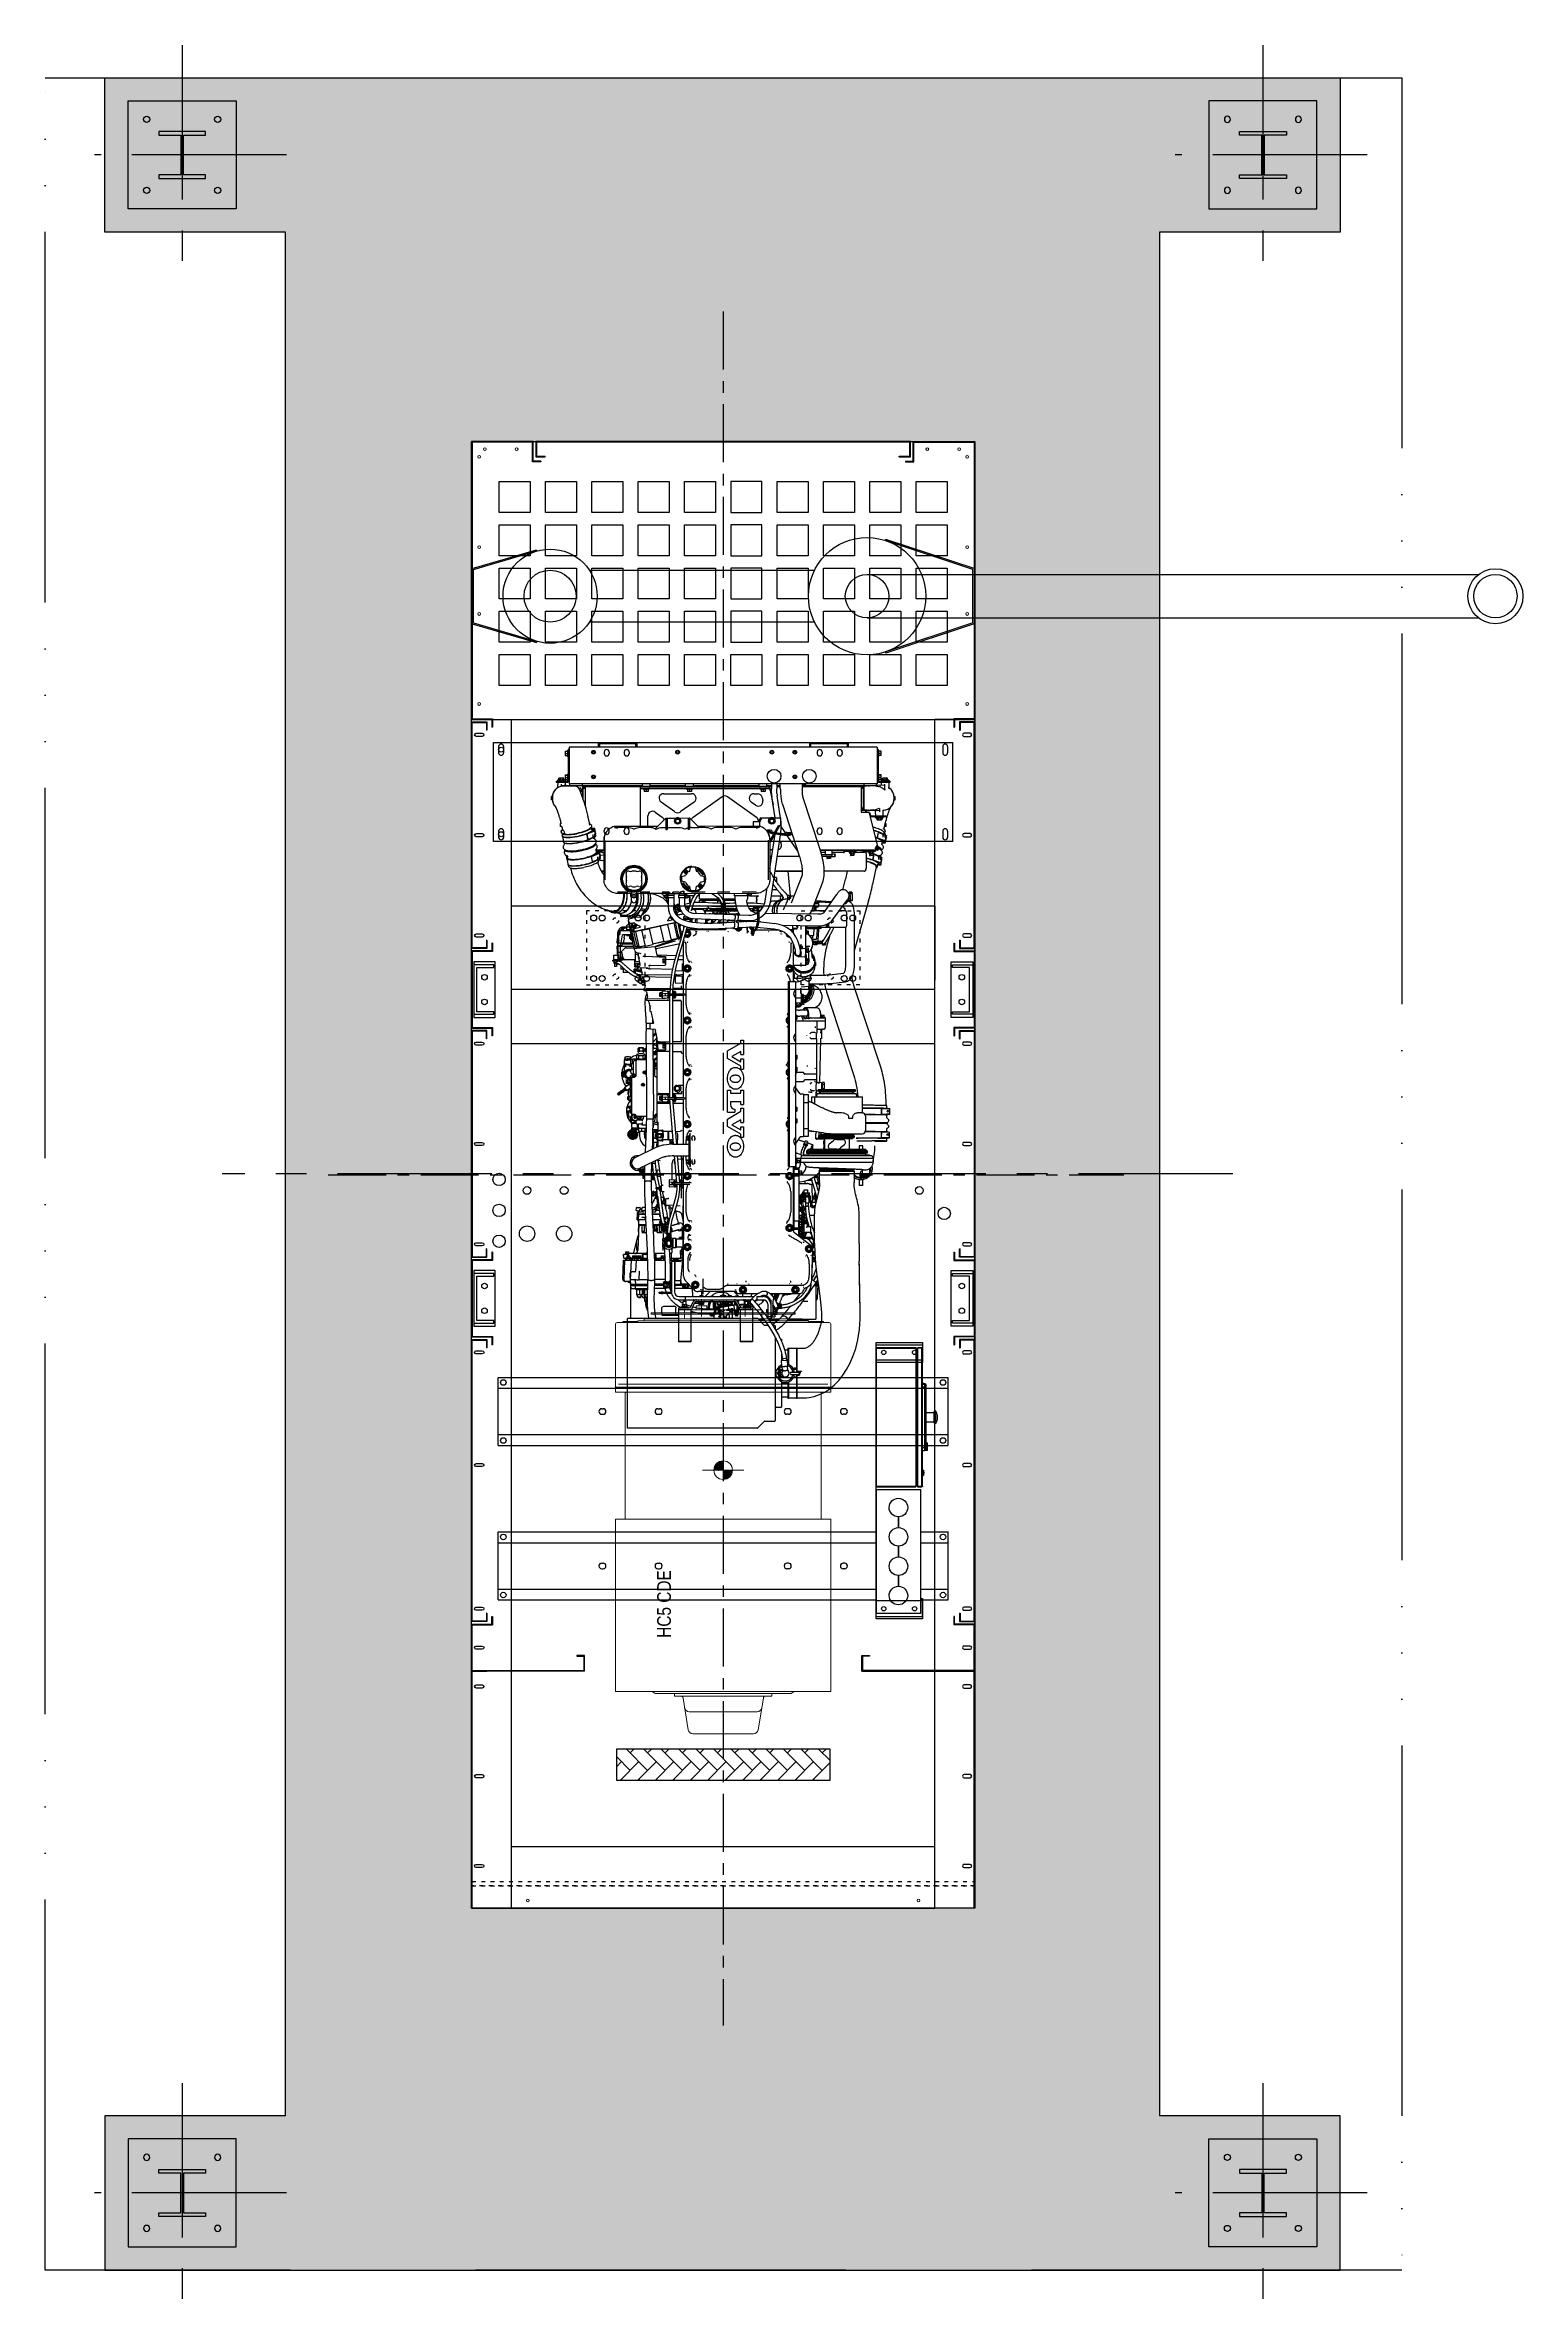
# Model space of a CAD drawing. Header units: metres. Extents: x 27859 to 32645, y 1492 to 8791.
import ezdxf

# ---------------------------------------------------------------- set-up
doc = ezdxf.new("R2010")
doc.units = ezdxf.units.M
for name, pattern in [('ACAD_ISO03W100', [30, 12, -18]), ('ACAD_ISO06W100', [36, 24, -3, 0, -3, 0, -3, 0, -3]), ('CENTER', [2, 1.25, -0.25, 0.25, -0.25])]:
    doc.linetypes.add(name, pattern=pattern)
for name, color, linetype in [('C-CIVIL COM', 7, 'Continuous'), ('E-EQPT', 190, 'Continuous'), ('Flat Sheet', 7, 'Continuous')]:
    doc.layers.add(name, color=color, linetype=linetype)
doc.layers.add('E-HAT', color=253, linetype='CENTER', lineweight=15)
doc.layers.add('ENG-HDN', color=251, linetype='Continuous', lineweight=9, transparency=0.7)
doc.styles.get("Standard").update_dxf_attribs({"font": 'arial.ttf'})

# ---------------------------------------------------------------- blocks, each defined once
blk = doc.blocks.new('FDN')
blk.add_lwpolyline([(6215646, -816300.3), (6215996, -816300.3), (6215996, -816650.3), (6215646, -816650.3)], close=True)
for centre in [(6215706, -816360.3), (6215936, -816360.3), (6215706, -816590.3), (6215936, -816590.3)]:
    blk.add_circle(centre, 10)
blk = doc.blocks.new('A$C54EF1C10')
at = {"layer": 'Flat Sheet'}
for p, q in [((-0.5, 2), (-0.5, 0)), ((-0.5, 2), (-0.5, 0)), ((0.5, 0), (0.5, 2)), ((0.5, 0), (0.5, 2))]:
    blk.add_line(p, q, dxfattribs=at)
for centre, start, end in [((0, 2), 0, 180), ((0, 2), 0, 180), ((0, 0), 180, 0), ((0, 0), 180, 0)]:
    blk.add_arc(centre, 0.5, start, end, dxfattribs=at)
blk = doc.blocks.new('DSE-45-45-TOP')
at = {"layer": 'Flat Sheet', "color": 0, "ltscale": 5}
for p, q in [((-38.03, 682.12), (-38.03, 682)), ((-37.96, 682.12), (-38.03, 682.12)), ((-37.96, 682), (-38.03, 682)), ((-38.03, 669.25), (-38.03, 682)), ((-37.96, 682.12), (-37.96, 682.11)), ((-37.96, 682.12), (-37.91, 682.12)), ((-37.96, 682), (-37.93, 682)), ((6.84, 682), (-37.93, 682)), ((-37.93, 682), (-37.93, 669.25)), ((6.83, 682.12), (-37.91, 682.12)), ((6.84, 682.12), (6.83, 682.12)), ((6.84, 682.12), (6.84, 682)), ((6.97, 682.12), (6.84, 682.12)), ((6.84, 682), (6.84, 669.25)), ((6.97, 682.12), (6.97, 682)), ((6.97, 682), (6.97, 669.25)), ((-37.96, 669.25), (-38.03, 669.25)), ((-38.03, 669.12), (-38.03, 669.25)), ((-38.03, 669.12), (-37.96, 669.12)), ((-37.96, 668.72), (-38.03, 668.72)), ((-38.03, 667.25), (-38.03, 668.72)), ((-38.03, 667.25), (-37.96, 667.25)), ((-37.93, 669.25), (-37.96, 669.25)), ((-37.96, 669.12), (-37.96, 669.13)), ((-37.96, 669.12), (-37.91, 669.12)), ((-37.96, 667.25), (-37.96, 668.72)), ((-37.95, 667.25), (-37.95, 668.72)), ((-37.95, 668.72), (6.88, 668.72)), ((6.88, 667.25), (-37.95, 667.25)), ((-37.93, 669.25), (6.84, 669.25)), ((-37.91, 669.12), (-37.91, 669.13)), ((-37.91, 669.12), (-37.9, 669.12)), ((6.84, 667.12), (-37.91, 667.12)), ((-37.9, 669.12), (6.83, 669.12)), ((-35.91, 669.07), (-35.83, 669.07)), ((-35.91, 669.07), (-35.91, 668.72)), ((-35.83, 669.12), (-35.83, 669.07)), ((-35.83, 669.07), (4.76, 669.07)), ((-35.83, 668.72), (-35.83, 669.07)), ((-35.83, 669.07), (-35.83, 668.72)), ((-26.53, 667.12), (-26.53, 666.74)), ((-26.53, 666.74), (-26.28, 666.74)), ((-26.31, 666.12), (-26.18, 666.12)), ((-26.28, 667.12), (-26.28, 666.42)), ((-26.28, 666.42), (-25.33, 666.42)), ((-25.31, 665.92), (-25.78, 665.92)), ((-25.33, 667.12), (-25.33, 666.42)), ((-25.33, 666.42), (-5.74, 666.42)), ((-5.76, 665.92), (-25.31, 665.92)), ((-17.08, 665.87), (-17.08, 663.27)), ((-13.98, 665.87), (-17.08, 665.87)), ((-16.86, 665.92), (-16.86, 665.87)), ((-14.2, 665.87), (-14.2, 665.92)), ((-13.98, 663.27), (-13.98, 665.87)), ((-7.28, 665.92), (-7.28, 665.42)), ((-4.78, 665.42), (-7.28, 665.42)), ((-5.28, 665.92), (-5.76, 665.92)), ((-5.74, 667.12), (-5.74, 666.42)), ((-5.74, 666.42), (-4.78, 666.42)), ((-4.78, 666.22), (-4.83, 666.22)), ((-4.78, 667.12), (-4.78, 666.42)), ((-4.78, 666.22), (-4.78, 666.42)), ((-4.78, 665.42), (-4.78, 666.22)), ((1.47, 667.12), (1.47, 666.91)), ((1.47, 666.91), (1.71, 666.67)), ((3.47, 666.91), (1.47, 666.91)), ((2.47, 666.67), (1.71, 666.67)), ((2.22, 666.67), (2.22, 666.62)), ((2.22, 666.62), (2.62, 666.62)), ((3.23, 666.67), (2.47, 666.67)), ((2.62, 666.67), (2.62, 666.62)), ((3.23, 666.67), (3.47, 666.91)), ((3.47, 666.91), (3.47, 667.12)), ((4.76, 669.07), (4.76, 669.12)), ((4.76, 669.07), (4.76, 668.72)), ((4.84, 669.07), (4.77, 669.07)), ((4.77, 668.72), (4.77, 669.07)), ((4.84, 668.72), (4.84, 669.07)), ((6.83, 669.12), (6.84, 669.12)), ((6.84, 669.25), (6.84, 669.12)), ((6.97, 669.12), (6.84, 669.12)), ((6.88, 667.25), (6.88, 668.72)), ((6.89, 667.25), (6.89, 668.72)), ((6.89, 668.72), (6.97, 668.72)), ((6.97, 667.25), (6.89, 667.25)), ((6.97, 669.12), (6.97, 669.25)), ((6.97, 668.72), (6.97, 667.25)), ((-17.56, 663.07), (-17.56, 662.91)), ((-13.51, 663.07), (-17.56, 663.07)), ((-13.51, 662.91), (-17.56, 662.91)), ((-13.63, 662.73), (-17.44, 662.73)), ((-13.71, 663.27), (-17.36, 663.27)), ((-15.6, 662.34), (-15.47, 662.34)), ((-13.51, 662.91), (-13.51, 663.07))]:
    blk.add_line(p, q, dxfattribs=at)
at = {"layer": 'Flat Sheet', "color": 0, "ltscale": 25}
for centre, radius, start, end in [((-35.96, 669.07), 0.05, 0, 90), ((-35.96, 669.07), 0.125, 0, 23.57818), ((-25.53, 666.74), 1, 180, 218.31613), ((-25.78, 666.42), 0.5, 180, 270), ((-22.36, 666.3), 2.97, 177.59252, 187.25699), ((-8.71, 666.3), 2.97, 352.74301, 2.40748), ((-5.28, 666.42), 0.5, 270, 0), ((4.89, 669.07), 0.125, 156.42182, 180), ((4.89, 669.07), 0.05, 90, 180), ((-17.36, 663.07), 0.2, 90, 180), ((-17.36, 662.91), 0.2, 180, 245.84085), ((-15.6, 666.84), 4.5, 245.84085, 270), ((-15.47, 666.84), 4.5, 270, 294.15915), ((-13.71, 663.07), 0.2, 0, 90), ((-13.71, 662.91), 0.2, 294.15915, 0)]:
    blk.add_arc(centre, radius, start, end, dxfattribs=at)
at = {"layer": 'Flat Sheet', "color": 0, "ltscale": 5}
for points in [[(-37.91, 682.12), (-37.93, 682.12), (-37.96, 682.12), (-38, 682.09), (-38.03, 682.05), (-38.03, 682.01), (-38.03, 682)], [(-37.93, 682), (-37.93, 682.01), (-37.93, 682.05), (-37.92, 682.09), (-37.92, 682.12), (-37.91, 682.12), (-37.91, 682.12)], [(6.83, 682.12), (6.83, 682.12), (6.84, 682.12), (6.84, 682.09), (6.84, 682.05), (6.84, 682.01), (6.84, 682)], [(-38.03, 669.25), (-38.03, 669.23), (-38.03, 669.2), (-38, 669.16), (-37.96, 669.13), (-37.93, 669.12), (-37.91, 669.12)], [(-38.03, 667.25), (-38.03, 667.23), (-38.03, 667.2), (-38, 667.16), (-37.96, 667.13), (-37.93, 667.12), (-37.91, 667.12)], [(-37.91, 667.12), (-37.91, 667.12), (-37.92, 667.13), (-37.93, 667.16), (-37.94, 667.2), (-37.95, 667.23), (-37.95, 667.25)], [(-37.9, 669.12), (-37.91, 669.12), (-37.91, 669.13), (-37.92, 669.16), (-37.93, 669.2), (-37.93, 669.23), (-37.93, 669.25)], [(6.84, 669.25), (6.84, 669.23), (6.84, 669.2), (6.84, 669.16), (6.84, 669.13), (6.83, 669.12), (6.83, 669.12)], [(6.88, 667.25), (6.88, 667.23), (6.87, 667.2), (6.86, 667.16), (6.85, 667.13), (6.84, 667.12), (6.84, 667.12)], [(6.84, 667.12), (6.86, 667.12), (6.89, 667.13), (6.93, 667.16), (6.96, 667.2), (6.96, 667.23), (6.97, 667.25)]]:
    blk.add_open_spline(points, degree=3, dxfattribs=at)
for points, knots in [([(-37.93, 682.04), (-37.93, 682.04), (-37.95, 682.03), (-37.96, 682.02), (-37.96, 682), (-37.96, 682)], [0, 0, 0, 0, 0.32526, 0.66263, 1, 1, 1, 1]), ([(-37.96, 669.25), (-37.96, 669.24), (-37.96, 669.23), (-37.95, 669.21), (-37.93, 669.2), (-37.93, 669.2), (-37.93, 669.2)], [0, 0, 0, 0, 0.3224278, 0.6448555, 0.9672833, 1, 1, 1, 1]), ([(-37.96, 667.25), (-37.96, 667.24), (-37.96, 667.23), (-37.95, 667.22), (-37.94, 667.21), (-37.94, 667.21)], [0, 0, 0, 0, 0.4935814, 0.9871628, 1, 1, 1, 1]), ([(6.88, 667.21), (6.88, 667.21), (6.88, 667.22), (6.89, 667.23), (6.89, 667.24), (6.89, 667.25)], [0, 0, 0, 0, 0.012837, 0.506419, 1, 1, 1, 1])]:
    blk.add_open_spline(points, degree=3, knots=knots, dxfattribs=at)
blk = doc.blocks.new('CB-800TOP')
blk.add_wipeout([(55.85, 926.25), (95.85, 926.25), (95.85, 911.75), (55.85, 911.75)])
for p, q in [((55.85, 926.25), (95.85, 926.25)), ((55.85, 911.75), (55.85, 926.25)), ((95.85, 926.25), (95.85, 911.75)), ((64.6, 919.05), (68.1, 919.05)), ((64.6, 918.95), (68.1, 918.95)), ((74.1, 919.05), (77.6, 919.05)), ((74.1, 918.95), (77.6, 918.95)), ((83.6, 919.05), (87.1, 919.05)), ((83.6, 918.95), (87.1, 918.95)), ((95.85, 911.75), (55.85, 911.75))]:
    blk.add_line(p, q)
for centre, start, end in [((61.6, 919), 0.95497, 359.04503), ((71.1, 919), 0.95497, 179.04503), ((80.6, 919), 0.95497, 179.04503), ((90.1, 919), 180.95497, 179.04503), ((71.1, 919), 180.95497, 359.04503), ((80.6, 919), 180.95497, 359.04503)]:
    blk.add_arc(centre, 3, start, end)
blk = doc.blocks.new('EDG')
h = blk.add_hatch()
h.set_pattern_fill('AR-HBONE', color=0, scale=10, angle=-90)
h.set_pattern_definition([(315, (-79760.53, 249657.77), (56.5685425, -1e-14), [120, -40]), (45, (-79732.247, 249629.484), (56.5685425, -2e-14), [120, -40])])
h.paths.add_polyline_path([(1161, 4234.8), (1161, 4334.8), (469, 4334.8), (469, 4234.8)])
at = {"color": 6, "linetype": 'CENTER', "ltscale": 150}
blk.add_line((815, -420.5, 1), (815, 5130.3, 1), dxfattribs=at)
at = {"color": 0}
for p, q in [((0, 4750, 1), (130, 4750, 1)), ((0, 4750, 1), (0, 900, 1)), ((0, 4750, 1), (2, 4750, 1)), ((0, 4750, 1), (0, 3982, 1)), ((2, 4750, 1), (2, 3982, 1)), ((130, 4750, 1), (130, 900, 1)), ((1500, 4750, 1), (130, 4750, 1)), ((1630, 4750, 1), (1500, 4750, 1)), ((1500, 4750, 1), (1500, 900, 1)), ((1628, 4750, 1), (1630, 4750, 1)), ((1628, 4750, 1), (1628, 3982, 1)), ((1630, 4750, 1), (1630, 900, 1)), ((1630, 4750, 1), (1630, 3982, 1)), ((1500, 4550, 1), (130, 4550, 1)), ((366, 3982, 1), (0, 3982, 1)), ((0, 3830, 1), (0, 3982, 1)), ((2, 3980, 1), (2, 3832, 1)), ((2, 3980, 1), (364, 3980, 1)), ((364, 3934, 1), (364, 3980, 1)), ((366, 3982, 1), (366, 3932, 1)), ((1264, 3982, 1), (1264, 3932, 1)), ((1264, 3982, 1), (1630, 3982, 1)), ((1628, 3980, 1), (1266, 3980, 1)), ((1266, 3934, 1), (1266, 3980, 1)), ((1630, 3982, 1), (1580, 3982, 1)), ((1628, 3980, 1), (1628, 3832, 1)), ((1630, 3830, 1), (1630, 3982, 1)), ((341, 3932, 1), (341, 3934, 1)), ((341, 3934, 1), (364, 3934, 1)), ((366, 3932, 1), (341, 3932, 1)), ((1264, 3932, 1), (1289, 3932, 1)), ((1289, 3934, 1), (1266, 3934, 1)), ((1289, 3932, 1), (1289, 3934, 1)), ((0, 3830, 1), (66, 3830, 1)), ((50, 3822, 1), (0, 3822, 1)), ((0, 3822, 1), (0, 2908, 1)), ((2, 3832, 1), (68, 3832, 1)), ((48, 3820, 1), (2, 3820, 1)), ((2, 3820, 1), (2, 2910, 1)), ((48, 3795, 1), (48, 3820, 1)), ((50, 3795, 1), (50, 3822, 1)), ((66, 3830, 1), (66, 3805, 1)), ((66, 3805, 1), (68, 3805, 1)), ((68, 3805, 1), (68, 3832, 1)), ((1628, 3832, 1), (1562, 3832, 1)), ((1562, 3805, 1), (1562, 3832, 1)), ((1564, 3805, 1), (1562, 3805, 1)), ((1630, 3830, 1), (1564, 3830, 1)), ((1564, 3830, 1), (1564, 3805, 1)), ((1580, 3795, 1), (1580, 3822, 1)), ((1580, 3822, 1), (1630, 3822, 1)), ((1582, 3795, 1), (1582, 3820, 1)), ((1582, 3820, 1), (1628, 3820, 1)), ((1628, 3820, 1), (1628, 2910, 1)), ((1630, 3822, 1), (1630, 2908, 1)), ((50, 3795, 1), (48, 3795, 1)), ((86, 3751.6, 1), (86, 3531.6, 1)), ((1544, 3751.6, 1), (86, 3751.6, 1)), ((1544, 3751.6, 1), (1544, 3531.6, 1)), ((1580, 3795, 1), (1582, 3795, 1)), ((1544, 3716.6, 1), (86, 3716.6, 1)), ((421.5, 3650.6, 1), (426.5, 3650.6, 1)), ((603.5, 3650.6, 1), (608.5, 3650.6, 1)), ((1026.5, 3650.6, 1), (1021.5, 3650.6, 1)), ((1208.5, 3650.6, 1), (1203.5, 3650.6, 1)), ((421.5, 3632.6, 1), (426.5, 3632.6, 1)), ((603.5, 3632.6, 1), (608.5, 3632.6, 1)), ((1026.5, 3632.6, 1), (1021.5, 3632.6, 1)), ((1208.5, 3632.6, 1), (1203.5, 3632.6, 1)), ((1544, 3566.6, 1), (86, 3566.6, 1)), ((1544, 3531.6, 1), (86, 3531.6, 1)), ((86, 3251.3, 1), (86, 3031.3, 1)), ((1544, 3251.3, 1), (86, 3251.3, 1)), ((1544, 3216.3, 1), (86, 3216.3, 1)), ((1544, 3251.3, 1), (1544, 3031.3, 1)), ((421.5, 3150.3, 1), (426.5, 3150.3, 1)), ((603.5, 3150.3, 1), (608.5, 3150.3, 1)), ((1026.5, 3150.3, 1), (1021.5, 3150.3, 1)), ((1208.5, 3150.3, 1), (1203.5, 3150.3, 1)), ((1544, 3066.3, 1), (86, 3066.3, 1)), ((421.5, 3132.3, 1), (426.5, 3132.3, 1)), ((603.5, 3132.3, 1), (608.5, 3132.3, 1)), ((1026.5, 3132.3, 1), (1021.5, 3132.3, 1)), ((1208.5, 3132.3, 1), (1203.5, 3132.3, 1)), ((1544, 3031.3, 1), (86, 3031.3, 1)), ((48, 2910, 1), (48, 2935, 1)), ((50, 2935, 1), (48, 2935, 1)), ((50, 2908, 1), (50, 2935, 1)), ((66, 2900, 1), (66, 2925, 1)), ((68, 2925, 1), (66, 2925, 1)), ((68, 2898, 1), (68, 2925, 1)), ((170, 2925, 1), (170, 2975, 1)), ((170, 2975, 1), (320, 2975, 1)), ((320, 2925, 1), (170, 2925, 1)), ((1562, 2898, 1), (1562, 2925, 1)), ((1562, 2925, 1), (1564, 2925, 1)), ((1564, 2900, 1), (1564, 2925, 1)), ((1580, 2908, 1), (1580, 2935, 1)), ((1580, 2935, 1), (1582, 2935, 1)), ((1582, 2910, 1), (1582, 2935, 1)), ((0, 2908, 1), (50, 2908, 1)), ((0, 2650, 1), (0, 2900, 1)), ((0, 2900, 1), (66, 2900, 1)), ((2, 2910, 1), (48, 2910, 1)), ((2, 2652, 1), (2, 2898, 1)), ((2, 2898, 1), (68, 2898, 1)), ((1628, 2898, 1), (1562, 2898, 1)), ((1630, 2900, 1), (1564, 2900, 1)), ((1630, 2908, 1), (1580, 2908, 1)), ((1628, 2910, 1), (1582, 2910, 1)), ((1628, 2652, 1), (1628, 2898, 1)), ((1630, 2650, 1), (1630, 2900, 1)), ((66, 2650, 1), (0, 2650, 1)), ((0, 1908, 1), (0, 2642, 1)), ((0, 2642, 1), (50, 2642, 1)), ((68, 2652, 1), (2, 2652, 1)), ((2, 1910, 1), (2, 2640, 1)), ((2, 2640, 1), (48, 2640, 1)), ((48, 2640, 1), (48, 2615, 1)), ((50, 2642, 1), (50, 2615, 1)), ((66, 2625, 1), (66, 2650, 1)), ((68, 2625, 1), (68, 2652, 1)), ((1562, 2625, 1), (1562, 2652, 1)), ((1562, 2652, 1), (1628, 2652, 1)), ((1564, 2625, 1), (1564, 2650, 1)), ((1564, 2650, 1), (1630, 2650, 1)), ((1630, 2642, 1), (1580, 2642, 1)), ((1580, 2642, 1), (1580, 2615, 1)), ((1628, 2640, 1), (1582, 2640, 1)), ((1582, 2640, 1), (1582, 2615, 1)), ((1628, 1910, 1), (1628, 2640, 1)), ((1630, 1908, 1), (1630, 2642, 1)), ((50, 2615, 1), (48, 2615, 1)), ((68, 2625, 1), (66, 2625, 1)), ((1562, 2625, 1), (1564, 2625, 1)), ((1580, 2615, 1), (1582, 2615, 1)), ((50, 1908, 1), (0, 1908, 1)), ((0, 1650, 1), (0, 1900, 1)), ((0, 1900, 1), (66, 1900, 1)), ((48, 1910, 1), (2, 1910, 1)), ((2, 1652, 1), (2, 1898, 1)), ((2, 1898, 1), (68, 1898, 1)), ((48, 1935, 1), (48, 1910, 1)), ((50, 1935, 1), (48, 1935, 1)), ((50, 1935, 1), (50, 1908, 1)), ((66, 1900, 1), (66, 1925, 1)), ((68, 1925, 1), (66, 1925, 1)), ((68, 1898, 1), (68, 1925, 1)), ((1500, 1950, 1), (130, 1950, 1)), ((1562, 1898, 1), (1562, 1925, 1)), ((1562, 1925, 1), (1564, 1925, 1)), ((1628, 1898, 1), (1562, 1898, 1)), ((1564, 1900, 1), (1564, 1925, 1)), ((1630, 1900, 1), (1564, 1900, 1)), ((1580, 1935, 1), (1580, 1908, 1)), ((1580, 1935, 1), (1582, 1935, 1)), ((1580, 1908, 1), (1630, 1908, 1)), ((1582, 1935, 1), (1582, 1910, 1)), ((1582, 1910, 1), (1628, 1910, 1)), ((1628, 1652, 1), (1628, 1898, 1)), ((1630, 1650, 1), (1630, 1900, 1)), ((130, 1775, 1), (1500, 1775, 1)), ((66, 1650, 1), (0, 1650, 1)), ((50, 1642, 1), (0, 1642, 1)), ((0, 1642, 1), (0, 908, 1)), ((68, 1652, 1), (2, 1652, 1)), ((48, 1640, 1), (2, 1640, 1)), ((2, 1640, 1), (2, 910, 1)), ((48, 1615, 1), (48, 1640, 1)), ((50, 1615, 1), (48, 1615, 1)), ((50, 1615, 1), (50, 1642, 1)), ((66, 1625, 1), (66, 1650, 1)), ((68, 1625, 1), (66, 1625, 1)), ((68, 1625, 1), (68, 1652, 1)), ((1562, 1625, 1), (1562, 1652, 1)), ((1562, 1652, 1), (1628, 1652, 1)), ((1562, 1625, 1), (1564, 1625, 1)), ((1564, 1625, 1), (1564, 1650, 1)), ((1564, 1650, 1), (1630, 1650, 1)), ((1580, 1615, 1), (1580, 1642, 1)), ((1580, 1642, 1), (1630, 1642, 1)), ((1580, 1615, 1), (1582, 1615, 1)), ((1582, 1615, 1), (1582, 1640, 1)), ((1582, 1640, 1), (1628, 1640, 1)), ((1628, 1640, 1), (1628, 910, 1)), ((1630, 1642, 1), (1630, 908, 1)), ((130, 1505, 1), (1500, 1505, 1)), ((71.6, 1295, 1), (71.6, 975, 1)), ((71.6, 1295, 1), (1558.6, 1295, 1)), ((88, 1262, 1), (88, 1282, 1)), ((104, 1262, 1), (104, 1282, 1)), ((429.5, 1264.5, 1), (429.5, 1259.5, 1)), ((445.5, 1264.5, 1), (445.5, 1259.5, 1)), ((494.5, 1264.5, 1), (494.5, 1259.5, 1)), ((510.5, 1264.5, 1), (510.5, 1259.5, 1)), ((1119.5, 1264.5, 1), (1119.5, 1259.5, 1)), ((1135.5, 1264.5, 1), (1135.5, 1259.5, 1)), ((1184.5, 1264.5, 1), (1184.5, 1259.5, 1)), ((1200.5, 1264.5, 1), (1200.5, 1259.5, 1)), ((1526.1, 1262, 1), (1526.1, 1282, 1)), ((1542.1, 1262, 1), (1542.1, 1282, 1)), ((1558.6, 1295, 1), (1558.6, 975, 1)), ((1558.6, 975, 1), (71.6, 975, 1)), ((88, 988, 1), (88, 1008, 1)), ((104, 988, 1), (104, 1008, 1)), ((429.5, 1005.5, 1), (429.5, 1010.5, 1)), ((445.5, 1005.5, 1), (445.5, 1010.5, 1)), ((494.5, 1005.5, 1), (494.5, 1010.5, 1)), ((510.5, 1005.5, 1), (510.5, 1010.5, 1)), ((1119.5, 1005.5, 1), (1119.5, 1010.5, 1)), ((1135.5, 1005.5, 1), (1135.5, 1010.5, 1)), ((1184.5, 1005.5, 1), (1184.5, 1010.5, 1)), ((1200.5, 1005.5, 1), (1200.5, 1010.5, 1)), ((1526.1, 988, 1), (1526.1, 1008, 1)), ((1542.1, 988, 1), (1542.1, 1008, 1)), ((0, 908, 1), (50, 908, 1)), ((0, 900, 1), (130, 900, 1)), ((1630, 900, 1), (0, 900, 1)), ((0, 0, 1), (0, 900, 1)), ((0, 900, 1), (66, 900, 1)), ((2, 910, 1), (48, 910, 1)), ((2, 2, 1), (2, 898, 1)), ((2, 898, 1), (68, 898, 1)), ((48, 910, 1), (48, 935, 1)), ((50, 935, 1), (48, 935, 1)), ((50, 908, 1), (50, 935, 1)), ((66, 900, 1), (66, 925, 1)), ((68, 925, 1), (66, 925, 1)), ((68, 898, 1), (68, 925, 1)), ((1630, 900, 1), (1500, 900, 1)), ((1562, 898, 1), (1562, 925, 1)), ((1562, 925, 1), (1564, 925, 1)), ((1628, 898, 1), (1562, 898, 1)), ((1564, 900, 1), (1564, 925, 1)), ((1630, 900, 1), (1564, 900, 1)), ((1580, 908, 1), (1580, 935, 1)), ((1580, 935, 1), (1582, 935, 1)), ((1630, 908, 1), (1580, 908, 1)), ((1582, 910, 1), (1582, 935, 1)), ((1628, 910, 1), (1582, 910, 1)), ((1628, 2, 1), (1628, 898, 1)), ((1630, 0, 1), (1630, 900, 1)), ((2, 590.2, 1), (287.9, 685.1, 1)), ((6, 587.3, 1), (289.1, 681.3, 1)), ((287.9, 685.1, 1), (289.1, 681.3, 1)), ((6, 587.3, 1), (6, 414.7, 1)), ((519.3, 585.2, 1), (1248.3, 585.2, 1)), ((1418.3, 647.4, 1), (1419.4, 651.2, 1)), ((1624, 587.2, 1), (1418.3, 647.4, 1)), ((1628, 590.2, 1), (1419.4, 651.2, 1)), ((1624, 587.2, 1), (1624, 414.8, 1)), ((2, 411.8, 1), (287.9, 316.9, 1)), ((6, 414.7, 1), (289.1, 320.7, 1)), ((1248.3, 416.9, 1), (519.3, 416.9, 1)), ((1624, 414.8, 1), (1418.3, 354.6, 1)), ((1628, 411.8, 1), (1419.4, 350.8, 1)), ((287.9, 316.9, 1), (289.1, 320.7, 1)), ((1419.4, 350.8, 1), (1418.3, 354.6, 1)), ((200, 0, 1), (0, 0, 1)), ((198, 2, 1), (2, 2, 1)), ((225, 66, 1), (198, 66, 1)), ((198, 66, 1), (198, 2, 1)), ((225, 64, 1), (200, 64, 1)), ((200, 64, 1), (200, 0, 1)), ((245, 49.9, 1), (208, 49.9, 1)), ((208, 49.9, 1), (208, 0, 1)), ((208, 0, 1), (1422, 0, 1)), ((245, 47.9, 1), (210, 47.9, 1)), ((210, 47.9, 1), (210, 2, 1)), ((210, 2, 1), (1420, 2, 1)), ((225, 64, 1), (225, 66, 1)), ((245, 49.9, 1), (245, 47.9, 1)), ((1422, 49.9, 1), (1392, 49.9, 1)), ((1392, 49.9, 1), (1392, 47.9, 1)), ((1420, 47.9, 1), (1392, 47.9, 1)), ((1405, 66, 1), (1432, 66, 1)), ((1405, 64, 1), (1405, 66, 1)), ((1405, 64, 1), (1430, 64, 1)), ((1420, 2, 1), (1420, 47.9, 1)), ((1422, 0, 1), (1422, 49.9, 1)), ((1430, 64, 1), (1430, 0, 1)), ((1430, 0, 1), (1630, 0, 1)), ((1432, 66, 1), (1432, 2, 1)), ((1432, 2, 1), (1628, 2, 1))]:
    blk.add_line(p, q, dxfattribs=at)
at = {"color": 0, "linetype": 'Continuous'}
for p, q in [((646.6, 2900.8, 1), (646.6, 3170.9, 1)), ((680.4, 3172.9, 1), (648.6, 3172.9, 1)), ((703.2, 3194.5, 1), (682.5, 3173.8, 1)), ((705.3, 3195.4, 1), (1125.2, 3195.4, 1)), ((1125.2, 3195.4, 1), (1125.2, 2839.8, 1)), ((470.1, 3067.7, 1), (455, 3055.1, 1)), ((486.1, 3078.3, 1), (470.1, 3067.7, 1)), ((502.9, 3086.7, 1), (486.1, 3078.3, 1)), ((520.7, 3092.9, 1), (502.9, 3086.7, 1)), ((536.5, 3096.2, 1), (520.7, 3092.9, 1)), ((545.5, 3097.2, 1), (536.5, 3096.2, 1)), ((536.5, 3096.2, 1), (536.5, 3096.2, 1)), ((555.6, 3097.6, 1), (545.5, 3097.2, 1)), ((575.6, 3097.6, 1), (555.6, 3097.6, 1)), ((575.6, 3098.6, 1), (575.6, 3022.9, 1)), ((577.6, 3098.6, 1), (575.6, 3098.6, 1)), ((577.6, 3030.1, 1), (577.6, 3098.6, 1)), ((602.6, 3097.6, 1), (577.6, 3097.6, 1)), ((602.6, 3098.6, 1), (602.6, 3044.9, 1)), ((605.6, 3098.6, 1), (602.6, 3098.6, 1)), ((605.6, 3049.1, 1), (605.6, 3098.6, 1)), ((625.6, 3093.8, 1), (605.6, 3093.8, 1)), ((625.6, 3044.4, 1), (625.6, 3127.6, 1)), ((643.6, 3127.6, 1), (625.6, 3127.6, 1)), ((415.6, 3005.8, 1), (404.6, 2985.5, 1)), ((427.8, 3024.2, 1), (415.6, 3005.8, 1)), ((440.9, 3040.6, 1), (427.8, 3024.2, 1)), ((455, 3055.1, 1), (440.9, 3040.6, 1)), ((561.4, 3011.3, 1), (561.4, 3011.8, 1)), ((561.4, 3011.8, 1), (565.2, 3011.8, 1)), ((565.2, 3011.3, 1), (561.4, 3011.3, 1)), ((565.2, 3010.6, 1), (565.2, 3014.6, 1)), ((568.9, 3014.6, 1), (565.2, 3014.6, 1)), ((568.9, 3010.6, 1), (565.2, 3010.6, 1)), ((566.2, 3014.6, 1), (566.2, 3017.6, 1)), ((566.7, 3017.6, 1), (566.7, 3014.6, 1)), ((568.9, 3010.6, 1), (568.9, 3014.6, 1)), ((568.9, 3011.8, 1), (572.4, 3011.8, 1)), ((572.4, 3011.3, 1), (568.9, 3011.3, 1)), ((594.4, 3021.6, 1), (572.4, 3021.6, 1)), ((594.4, 3013.6, 1), (572.4, 3013.6, 1)), ((575.6, 3022.4, 1), (575.6, 3021.6, 1)), ((575.6, 3013.6, 1), (575.6, 3012.8, 1)), ((575.6, 3012.2, 1), (575.6, 2936.6, 1)), ((577.4, 3021.6, 1), (577.4, 3030.1, 1)), ((577.4, 3030.1, 1), (586.8, 3030.1, 1)), ((577.4, 3005.1, 1), (577.4, 3013.6, 1)), ((577.4, 3005.1, 1), (586.8, 3005.1, 1)), ((577.6, 2936.6, 1), (577.6, 3005.1, 1)), ((578.9, 3005.1, 1), (578.9, 3000.1, 1)), ((585.9, 3000.1, 1), (578.9, 3000.1, 1)), ((582.4, 3005.1, 1), (582.4, 3000.1, 1)), ((585.9, 3005.1, 1), (585.9, 3000.1, 1)), ((586.4, 3029.3, 1), (586.4, 3030.1, 1)), ((586.4, 3005.1, 1), (586.4, 3005.8, 1)), ((604.4, 3048.8, 1), (604.4, 3045.7, 1)), ((605.1, 3008.7, 1), (606.2, 2994.8, 1)), ((625.1, 2995.2, 1), (605.2, 2993.6, 1)), ((606.2, 2994.8, 1), (605.2, 2993.6, 1)), ((605.2, 2993.6, 1), (606.6, 2974.8, 1)), ((623.9, 2996.2, 1), (606.2, 2994.8, 1)), ((618.8, 3010.5, 1), (618.2, 3009.9, 1)), ((622.4, 3045.7, 1), (622.4, 3048.8, 1)), ((622.9, 3010.1, 1), (622.9, 3009.5, 1)), ((623.2, 3006.2, 1), (623.9, 2996.2, 1)), ((624, 3027.7, 1), (623.8, 3028.6, 1)), ((623.9, 2996.2, 1), (625.1, 2995.2, 1)), ((625.1, 2995.2, 1), (626.5, 2976.3, 1)), ((631.8, 3028.1, 1), (631.1, 3026.8, 1)), ((631.9, 3027.5, 1), (631.5, 3026.7, 1)), ((632.2, 3007.9, 1), (631.8, 3008.7, 1)), ((632.8, 3007.7, 1), (632.1, 3008.9, 1)), ((642.5, 3028.7, 1), (635.8, 3028.7, 1)), ((635.8, 3006.4, 1), (642.5, 3006.4, 1)), ((636.4, 3014.6, 1), (637.2, 3014.3, 1)), ((638.9, 3019.1, 1), (638.1, 3019.1, 1)), ((638.1, 3016.1, 1), (638.9, 3016.1, 1)), ((639.8, 3017.6, 1), (638.9, 3019.1, 1)), ((638.9, 3016.1, 1), (639.8, 3017.6, 1)), ((385.9, 2937.5, 1), (378.7, 2908.8, 1)), ((394.6, 2962.8, 1), (385.9, 2937.5, 1)), ((404.6, 2985.5, 1), (394.6, 2962.8, 1)), ((525.1, 2918.7, 1), (526.9, 2920.8, 1)), ((526.9, 2920.8, 1), (528.6, 2922.8, 1)), ((528.6, 2922.8, 1), (530.5, 2924.7, 1)), ((530.5, 2924.7, 1), (532.3, 2926.6, 1)), ((532.3, 2926.6, 1), (534.2, 2928.3, 1)), ((534.2, 2928.3, 1), (536.2, 2929.9, 1)), ((536.2, 2929.9, 1), (538.2, 2931.4, 1)), ((538.2, 2931.4, 1), (540.4, 2932.8, 1)), ((540.4, 2932.8, 1), (542.6, 2934.1, 1)), ((542.6, 2934.1, 1), (544.9, 2935.2, 1)), ((544.9, 2935.2, 1), (545.2, 2935.3, 1)), ((545.5, 2935.4, 1), (545.2, 2935.3, 1)), ((545.5, 2935.4, 1), (547.7, 2936.3, 1)), ((547.7, 2936.3, 1), (550.4, 2937, 1)), ((550.4, 2937, 1), (553.2, 2937.5, 1)), ((553.2, 2937.5, 1), (555.6, 2937.6, 1)), ((555.6, 2937.6, 1), (575.6, 2937.6, 1)), ((577.6, 2936.6, 1), (575.6, 2936.6, 1)), ((577.6, 2937.6, 1), (602.6, 2937.6, 1)), ((602.6, 2990.2, 1), (602.6, 2936.6, 1)), ((605.6, 2936.6, 1), (602.6, 2936.6, 1)), ((604.4, 2989.5, 1), (604.4, 2986.4, 1)), ((605.6, 2936.6, 1), (605.6, 2986.1, 1)), ((616.1, 2941.4, 1), (605.6, 2941.4, 1)), ((626.5, 2976.3, 1), (606.6, 2974.8, 1)), ((610.6, 2970.1, 1), (610.2, 2975.1, 1)), ((610.6, 2970.1, 1), (623.3, 2971.1, 1)), ((623.3, 2971.1, 1), (622.9, 2976, 1)), ((625.6, 2988.7, 1), (625.6, 2990.7, 1)), ((625.6, 2955.5, 1), (625.6, 2976.3, 1)), ((373.5, 2876.2, 1), (371.5, 2840.9, 1)), ((378.7, 2908.8, 1), (373.5, 2876.2, 1)), ((496.6, 2843.9, 1), (497, 2847, 1)), ((497, 2847, 1), (497.5, 2850.6, 1)), ((497.5, 2850.6, 1), (498.1, 2854.3, 1)), ((498.1, 2854.3, 1), (498.8, 2858, 1)), ((498.8, 2858, 1), (499.7, 2861.8, 1)), ((499.7, 2861.8, 1), (500.6, 2865.5, 1)), ((500.6, 2865.5, 1), (501.5, 2869.1, 1)), ((501.5, 2869.1, 1), (502.6, 2872.7, 1)), ((502.6, 2872.7, 1), (503.7, 2876.3, 1)), ((503.7, 2876.3, 1), (504.8, 2879.7, 1)), ((504.8, 2879.7, 1), (506, 2883.1, 1)), ((506, 2883.1, 1), (507.3, 2886.4, 1)), ((507.3, 2886.4, 1), (508.5, 2889.6, 1)), ((508.5, 2889.6, 1), (509.9, 2892.7, 1)), ((509.9, 2892.7, 1), (511.2, 2895.7, 1)), ((511.2, 2895.7, 1), (512.6, 2898.6, 1)), ((512.6, 2898.6, 1), (514.1, 2901.5, 1)), ((514.1, 2901.5, 1), (515.6, 2904.2, 1)), ((515.6, 2904.2, 1), (517.1, 2906.9, 1)), ((517.1, 2906.9, 1), (518.6, 2909.4, 1)), ((518.6, 2909.4, 1), (520.2, 2911.9, 1)), ((520.2, 2911.9, 1), (521.8, 2914.3, 1)), ((521.8, 2914.3, 1), (523.5, 2916.5, 1)), ((523.5, 2916.5, 1), (525.1, 2918.7, 1)), ((625.6, 2907.6, 1), (625.6, 2915.3, 1)), ((629.1, 2907.6, 1), (625.6, 2907.6, 1)), ((643.6, 2907.6, 1), (643.2, 2907.6, 1)), ((646.6, 2864.3, 1), (646.6, 2875.2, 1)), ((654.8, 2862.3, 1), (648.6, 2862.3, 1)), ((680.4, 2862.3, 1), (670, 2862.3, 1)), ((703.2, 2840.7, 1), (682.5, 2861.4, 1)), ((719.8, 2915.6, 1), (759.8, 2915.6, 1)), ((719.8, 2805.4, 1), (719.8, 2915.6, 1)), ((759.8, 2913.3, 1), (719.8, 2913.3, 1)), ((759.8, 2811.4, 1), (759.8, 2915.6, 1)), ((919.8, 2811.4, 1), (919.8, 2915.6, 1)), ((919.8, 2915.6, 1), (959.8, 2915.6, 1)), ((959.8, 2913.3, 1), (919.8, 2913.3, 1)), ((959.8, 2805.4, 1), (959.8, 2915.6, 1)), ((371.5, 2840.9, 1), (371.5, 2840.6, 1)), ((371.5, 2840.6, 1), (371.7, 2807.2, 1)), ((371.7, 2807.2, 1), (372.1, 2774.1, 1)), ((372.1, 2774.1, 1), (372.7, 2742.3, 1)), ((496.5, 2841.6, 1), (496.6, 2843.9, 1)), ((496.5, 2840.8, 1), (496.5, 2841.6, 1)), ((497, 2822.2, 1), (496.5, 2840.8, 1)), ((496.5, 2840.8, 1), (496.5, 2840.8, 1)), ((499, 2797.1, 1), (497, 2822.2, 1)), ((502.4, 2767.6, 1), (499, 2797.1, 1)), ((509.9, 2774.6, 1), (507.6, 2730.2, 1)), ((515, 2723.1, 1), (515, 2842.3, 1)), ((561.6, 2842.3, 1), (515.3, 2842.3, 1)), ((538.2, 2843.4, 1), (536.5, 2842.5, 1)), ((539.1, 2844.3, 1), (538.2, 2843.4, 1)), ((544.3, 2844.3, 1), (539.1, 2844.3, 1)), ((556.4, 2784.1, 1), (541.1, 2784.1, 1)), ((543.7, 2843.4, 1), (542.3, 2842.6, 1)), ((544.3, 2844.1, 1), (543.7, 2843.4, 1)), ((544.3, 2844.1, 1), (544.2, 2843.9, 1)), ((544.2, 2843.9, 1), (544.2, 2843.9, 1)), ((544.4, 2844.3, 1), (544.3, 2844.1, 1)), ((544.3, 2844.2, 1), (544.3, 2844.1, 1)), ((604.8, 2844.3, 1), (544.4, 2844.3, 1)), ((625.6, 2806.5, 1), (625.6, 2800.5, 1)), ((626, 2803.3, 1), (625.6, 2800.5, 1)), ((625.6, 2800.5, 1), (627.6, 2800.5, 1)), ((625.6, 2800.5, 1), (625.6, 2794.7, 1)), ((625.6, 2796.5, 1), (625.9, 2796.5, 1)), ((626.3, 2796.5, 1), (625.9, 2796.5, 1)), ((627.6, 2807.2, 1), (626.3, 2807.2, 1)), ((626.3, 2796.5, 1), (627.6, 2796.5, 1)), ((626.3, 2794, 1), (634.6, 2794, 1)), ((627.6, 2807, 1), (627.6, 2807.2, 1)), ((627.6, 2807, 1), (634.9, 2807, 1)), ((634.9, 2807, 1), (627.6, 2807, 1)), ((627.6, 2800.5, 1), (627.9, 2802.7, 1)), ((628.1, 2800.5, 1), (627.6, 2800.5, 1)), ((627.6, 2796.3, 1), (627.6, 2800.5, 1)), ((627.6, 2796.3, 1), (631.6, 2796.3, 1)), ((627.9, 2802.7, 1), (631.3, 2802.7, 1)), ((628, 2805, 1), (631.2, 2805, 1)), ((628, 2805, 1), (631.2, 2805, 1)), ((628.1, 2800.5, 1), (628.1, 2796.7, 1)), ((631.1, 2796.7, 1), (628.1, 2796.7, 1)), ((628.7, 2802.5, 1), (630.5, 2802.5, 1)), ((628.7, 2802.5, 1), (628.7, 2796.7, 1)), ((630.5, 2796.7, 1), (630.5, 2802.5, 1)), ((631.6, 2800.5, 1), (631.1, 2800.5, 1)), ((631.1, 2796.7, 1), (631.1, 2800.5, 1)), ((631.6, 2800.5, 1), (631.3, 2802.7, 1)), ((631.6, 2800.5, 1), (632.7, 2800.5, 1)), ((631.6, 2800.5, 1), (631.6, 2796.3, 1)), ((631.6, 2796.5, 1), (633.3, 2796.5, 1)), ((635.8, 2844.3, 1), (667, 2844.3, 1)), ((637.7, 2809.6, 1), (637.7, 2810.3, 1)), ((637.7, 2790.8, 1), (637.7, 2790.9, 1)), ((639.8, 2810.7, 1), (638.1, 2810.7, 1)), ((638.1, 2810.6, 1), (638.3, 2810.6, 1)), ((638.3, 2790.4, 1), (638.1, 2790.4, 1)), ((638.3, 2810.6, 1), (639.7, 2810.6, 1)), ((638.6, 2790.4, 1), (638.4, 2790.4, 1)), ((639.5, 2766.5, 1), (641.6, 2775.1, 1)), ((641.9, 2775, 1), (639.7, 2765.6, 1)), ((641.6, 2775.1, 1), (640, 2775.3, 1)), ((642.7, 2775.1, 1), (640, 2775.3, 1)), ((647.6, 2825.7, 1), (641.3, 2825.7, 1)), ((641.3, 2813.7, 1), (641.3, 2825.7, 1)), ((641.3, 2813.7, 1), (645, 2813.7, 1)), ((641.6, 2775.1, 1), (641.9, 2775, 1)), ((641.7, 2819.7, 1), (645, 2819.7, 1)), ((642.6, 2779.3, 1), (641.7, 2779.3, 1)), ((642.1, 2773.9, 1), (641.7, 2774.1, 1)), ((641.8, 2779.3, 1), (641.8, 2779.5, 1)), ((642.2, 2780.6, 1), (642.1, 2779.3, 1)), ((643.6, 2774.7, 1), (642.4, 2774.8, 1)), ((644.5, 2773.8, 1), (642.4, 2774.8, 1)), ((642.7, 2775.1, 1), (642.6, 2779.3, 1)), ((642.6, 2779.3, 1), (644, 2778.6, 1)), ((643.6, 2774.7, 1), (642.7, 2775.1, 1)), ((644, 2778.6, 1), (643.6, 2774.7, 1)), ((645, 2811.4, 1), (643.7, 2811.4, 1)), ((645, 2811.4, 1), (643.7, 2811.4, 1)), ((645, 2811.3, 1), (643.7, 2811.3, 1)), ((645, 2811.3, 1), (643.7, 2811.3, 1)), ((643.7, 2806.6, 1), (647.2, 2806.6, 1)), ((643.7, 2775.7, 1), (644.7, 2775.2, 1)), ((652.4, 2822.8, 1), (645, 2822.8, 1)), ((645, 2809.8, 1), (645, 2822.8, 1)), ((652.4, 2809.8, 1), (645, 2809.8, 1)), ((652.4, 2816.3, 1), (645.4, 2816.3, 1)), ((648.3, 2828.2, 1), (647.2, 2825.7, 1)), ((647.2, 2806.6, 1), (647.2, 2809.8, 1)), ((647.2, 2809.7, 1), (648, 2809.7, 1)), ((647.2, 2809.6, 1), (648, 2809.6, 1)), ((648, 2808.6, 1), (647.2, 2808.6, 1)), ((657.5, 2835.3, 1), (647.8, 2835.3, 1)), ((647.8, 2827.1, 1), (647.8, 2835.3, 1)), ((648.3, 2808.6, 1), (649.1, 2808.6, 1)), ((648.4, 2808.6, 1), (648.7, 2808.6, 1)), ((648.4, 2759.5, 1), (654.2, 2784.8, 1)), ((648.7, 2808.6, 1), (648.7, 2808.7, 1)), ((650.5, 2828.3, 1), (649.5, 2828.3, 1)), ((649.5, 2822.8, 1), (649.5, 2828.3, 1)), ((650.5, 2826.5, 1), (649.5, 2826.5, 1)), ((649.7, 2809.2, 1), (649.7, 2805.9, 1)), ((652.1, 2808.7, 1), (650, 2808.7, 1)), ((650, 2808.7, 1), (650, 2800.4, 1)), ((652.5, 2808.6, 1), (650, 2808.6, 1)), ((650.5, 2822.8, 1), (650.5, 2828.3, 1)), ((653.3, 2826.3, 1), (650.5, 2826.3, 1)), ((652.3, 2823.7, 1), (650.5, 2823.7, 1)), ((653.2, 2826.2, 1), (652, 2822.8, 1)), ((653.2, 2806.4, 1), (652, 2809.8, 1)), ((652, 2808.7, 1), (652.3, 2809.1, 1)), ((652, 2808.6, 1), (652.3, 2809, 1)), ((652, 2808.6, 1), (652, 2808.7, 1)), ((652.5, 2808.6, 1), (652, 2808.6, 1)), ((654.7, 2827.7, 1), (653.7, 2827.7, 1)), ((653.7, 2827.7, 1), (653.7, 2826.7, 1)), ((660.7, 2829.3, 1), (654.7, 2829.3, 1)), ((654.7, 2789.3, 1), (654.7, 2829.3, 1)), ((658.6, 2839.9, 1), (657, 2835.3, 1)), ((660.4, 2840.3, 1), (660.5, 2841.3, 1)), ((660.5, 2841.3, 1), (660.6, 2842.6, 1)), ((660.7, 2841.3, 1), (669.2, 2841.3, 1)), ((660.7, 2835, 1), (660.7, 2841.3, 1)), ((660.7, 2835, 1), (670.7, 2835, 1)), ((660.7, 2789.3, 1), (660.7, 2835, 1)), ((666.6, 2774, 1), (666.8, 2778.3, 1)), ((670.7, 2794.3, 1), (670.7, 2839.2, 1)), ((674.7, 2821.3, 1), (670.7, 2821.3, 1)), ((674.7, 2811.3, 1), (670.7, 2811.3, 1)), ((674.7, 2811.3, 1), (674.7, 2821.3, 1)), ((699.6, 2844.3, 1), (682.7, 2844.3, 1)), ((683.3, 2782.4, 1), (683, 2782.1, 1)), ((707.1, 2779.3, 1), (685.7, 2779.3, 1)), ((705.3, 2839.8, 1), (719.8, 2839.8, 1)), ((705.7, 2769.3, 1), (705.7, 2779.3, 1)), ((718.6, 2798.1, 1), (718.4, 2798.4, 1)), ((759.8, 2811.4, 1), (719.8, 2811.4, 1)), ((754.8, 2805.4, 1), (719.8, 2805.4, 1)), ((728.8, 2800.7, 1), (721.2, 2800.7, 1)), ((726, 2789.2, 1), (723.9, 2791.8, 1)), ((957.8, 2779.3, 1), (724.6, 2779.3, 1)), ((726.3, 2781.1, 1), (729.3, 2782.2, 1)), ((726.8, 2795.1, 1), (726.8, 2798.1, 1)), ((726.8, 2798.1, 1), (731.5, 2798.1, 1)), ((731.7, 2805.4, 1), (728.8, 2803.7, 1)), ((728.8, 2805.4, 1), (728.8, 2800.7, 1)), ((728.8, 2802.9, 1), (731.7, 2804.6, 1)), ((728.9, 2803.9, 1), (728.9, 2805.4, 1)), ((728.9, 2803.9, 1), (729.1, 2803.9, 1)), ((729, 2803.8, 1), (728.9, 2803.9, 1)), ((729, 2799.1, 1), (729, 2798.1, 1)), ((729.3, 2782.2, 1), (729.3, 2788.9, 1)), ((729.8, 2798.1, 1), (729.8, 2799.1, 1)), ((732.3, 2802.6, 1), (729.9, 2803.5, 1)), ((730.5, 2803.9, 1), (750.7, 2803.9, 1)), ((730.7, 2791.4, 1), (734.8, 2791.4, 1)), ((748.4, 2801.4, 1), (731.3, 2801.4, 1)), ((731.5, 2798.1, 1), (731.5, 2795.1, 1)), ((732.3, 2803.1, 1), (732.3, 2801.4, 1)), ((732.3, 2800.6, 1), (732.3, 2795.5, 1)), ((732.3, 2795.5, 1), (732.6, 2795.4, 1)), ((747, 2795.4, 1), (732.6, 2795.4, 1)), ((733.7, 2782.2, 1), (733.7, 2791, 1)), ((734.8, 2795.4, 1), (734.8, 2784.4, 1)), ((744.8, 2784.4, 1), (734.8, 2784.4, 1)), ((739.8, 2803.1, 1), (739.8, 2795.8, 1)), ((742.3, 2782.2, 1), (742.3, 2784.4, 1)), ((744.8, 2795.4, 1), (744.8, 2784.4, 1)), ((744.8, 2791.4, 1), (745.5, 2791.4, 1)), ((746.7, 2791, 1), (745.5, 2791.4, 1)), ((745.6, 2801.4, 1), (745.6, 2800.6, 1)), ((748.4, 2800.6, 1), (745.6, 2800.6, 1)), ((746.7, 2782.2, 1), (746.7, 2791, 1)), ((749.7, 2781.1, 1), (746.7, 2782.2, 1)), ((747.3, 2795.5, 1), (747, 2795.4, 1)), ((747.3, 2802.6, 1), (750.7, 2803.9, 1)), ((747.3, 2803.1, 1), (747.3, 2801.4, 1)), ((747.3, 2795.5, 1), (747.3, 2800.6, 1)), ((748.4, 2801.4, 1), (748.4, 2800.6, 1)), ((750.7, 2803.9, 1), (750.7, 2805.4, 1)), ((759.8, 2839.8, 1), (919.8, 2839.8, 1)), ((767.5, 2786.3, 1), (760.2, 2801.9, 1)), ((765.9, 2780.6, 1), (763.7, 2779.3, 1)), ((773, 2788.8, 1), (765.7, 2804.5, 1)), ((765.9, 2780.6, 1), (765.9, 2785.6, 1)), ((765.9, 2785.6, 1), (766.9, 2785.6, 1)), ((765.9, 2780.6, 1), (767.4, 2780.6, 1)), ((767.4, 2780.6, 1), (767.4, 2784, 1)), ((768.7, 2781.3, 1), (769.9, 2781.3, 1)), ((769.5, 2831.8, 1), (774, 2831.8, 1)), ((771, 2781.3, 1), (769.9, 2781.3, 1)), ((771.9, 2781.3, 1), (771, 2781.3, 1)), ((776.6, 2785.6, 1), (777.5, 2785.6, 1)), ((777.5, 2785.4, 1), (777.5, 2785.6, 1)), ((901.2, 2785.3, 1), (778.4, 2785.3, 1)), ((792.2, 2816.5, 1), (782.9, 2814.8, 1)), ((783, 2797.2, 1), (783, 2797.2, 1)), ((783.2, 2816.7, 1), (783.1, 2816.4, 1)), ((783.1, 2816.4, 1), (783.1, 2816, 1)), ((783.1, 2795.5, 1), (827.6, 2803.4, 1)), ((783.3, 2816.9, 1), (783.2, 2816.7, 1)), ((783.6, 2817, 1), (783.3, 2816.9, 1)), ((783.8, 2815, 1), (783.3, 2815.4, 1)), ((827.3, 2805, 1), (783.3, 2797.2, 1)), ((783.9, 2817.2, 1), (783.6, 2817, 1)), ((784.2, 2817.2, 1), (783.9, 2817.2, 1)), ((783.9, 2794.1, 1), (786.3, 2794.5, 1)), ((783.9, 2786.8, 1), (786.3, 2787.7, 1)), ((787, 2817.7, 1), (784.2, 2817.2, 1)), ((785, 2839.8, 1), (785, 2817.2, 1)), ((785, 2794.1, 1), (785, 2787.8, 1)), ((788, 2815.9, 1), (785.2, 2815.4, 1)), ((785.2, 2815.4, 1), (785.3, 2815.3, 1)), ((786, 2815.5, 1), (786, 2815.4, 1)), ((786.3, 2794.7, 1), (787.3, 2795, 1)), ((786.3, 2787.7, 1), (786.3, 2794.7, 1)), ((787.3, 2795, 1), (800.3, 2795, 1)), ((787.6, 2815.7, 1), (787.6, 2815.8, 1)), ((788.2, 2815.8, 1), (788, 2815.9, 1)), ((789.2, 2817.5, 1), (791, 2816.8, 1)), ((789.2, 2795, 1), (828.5, 2802, 1)), ((790, 2787.7, 1), (790, 2794.7, 1)), ((791, 2816.8, 1), (791.1, 2816.8, 1)), ((791.2, 2816.3, 1), (791.2, 2816.5, 1)), ((792, 2816.2, 1), (807.5, 2835.1, 1)), ((793, 2809.5, 1), (793.2, 2812.2, 1)), ((793, 2809.4, 1), (803.2, 2811.3, 1)), ((793.1, 2812.3, 1), (793.2, 2812.2, 1)), ((793.2, 2812.2, 1), (803.3, 2814, 1)), ((803.3, 2814.1, 1), (795.9, 2812.8, 1)), ((797.6, 2787.7, 1), (797.6, 2794.7, 1)), ((797.8, 2795.1, 1), (797.9, 2795, 1)), ((799.2, 2796.8, 1), (799, 2796.8, 1)), ((801.3, 2794.7, 1), (800.3, 2795, 1)), ((801.3, 2787.7, 1), (801.3, 2794.7, 1)), ((803.7, 2786.8, 1), (801.3, 2787.7, 1)), ((803, 2797.5, 1), (803.2, 2796.7, 1)), ((803.3, 2814.1, 1), (803.3, 2814, 1)), ((804.5, 2795.5, 1), (804.4, 2795.3, 1)), ((804.4, 2795.3, 1), (804.4, 2795.2, 1)), ((804.4, 2795.2, 1), (804.4, 2795, 1)), ((804.4, 2795, 1), (804.4, 2795, 1)), ((806.3, 2788.6, 1), (804.4, 2795, 1)), ((804.6, 2795.6, 1), (804.5, 2795.5, 1)), ((804.7, 2795.6, 1), (804.6, 2795.6, 1)), ((804.7, 2795.7, 1), (813.4, 2798.1, 1)), ((804.7, 2795.7, 1), (804.7, 2795.6, 1)), ((806.3, 2792.1, 1), (806, 2793.2, 1)), ((806.1, 2792.6, 1), (806.1, 2792.7, 1)), ((806.2, 2793.6, 1), (813.3, 2795.6, 1)), ((806.2, 2788.8, 1), (806.2, 2788.7, 1)), ((806.2, 2788.8, 1), (806.2, 2788.8, 1)), ((806.2, 2788.8, 1), (806.2, 2788.7, 1)), ((806.2, 2788.7, 1), (806.3, 2788.7, 1)), ((806.2, 2788.7, 1), (806.2, 2788.7, 1)), ((806.3, 2788.7, 1), (806.3, 2788.6, 1)), ((806.3, 2788.6, 1), (806.4, 2788.5, 1)), ((806.3, 2788.6, 1), (806.3, 2788.6, 1)), ((806.3, 2788.6, 1), (806.3, 2788.6, 1)), ((806.6, 2790.9, 1), (806.4, 2791.8, 1)), ((806.4, 2788.5, 1), (806.5, 2788.5, 1)), ((806.4, 2788.5, 1), (806.4, 2788.5, 1)), ((806.4, 2788.5, 1), (806.4, 2788.5, 1)), ((806.5, 2788.5, 1), (806.5, 2788.4, 1)), ((806.5, 2788.4, 1), (806.6, 2788.4, 1)), ((806.5, 2787.9, 1), (807.2, 2785.3, 1)), ((806.6, 2788.4, 1), (806.7, 2788.4, 1)), ((806.6, 2788.4, 1), (806.6, 2788.4, 1)), ((806.7, 2791.8, 1), (813.8, 2793.9, 1)), ((806.7, 2788.4, 1), (806.8, 2788.4, 1)), ((806.7, 2788.4, 1), (806.7, 2788.4, 1)), ((806.8, 2788.4, 1), (815.5, 2790.9, 1)), ((807, 2789.7, 1), (806.8, 2790.3, 1)), ((806.8, 2788.4, 1), (806.8, 2788.4, 1)), ((807, 2790.6, 1), (814.1, 2792.7, 1)), ((814.1, 2792.7, 1), (807, 2790.7, 1)), ((810.5, 2797.4, 1), (807.6, 2796.6, 1)), ((809.4, 2835.1, 1), (813.3, 2839.8, 1)), ((810.1, 2787.3, 1), (813.3, 2788.2, 1)), ((810.7, 2785.3, 1), (810.1, 2787.3, 1)), ((810.9, 2785.3, 1), (810.3, 2787.3, 1)), ((810.7, 2785.7, 1), (813.6, 2786.6, 1)), ((810.8, 2785.3, 1), (810.8, 2785.3, 1)), ((811.7, 2837.9, 1), (811.1, 2838.4, 1)), ((811.4, 2838.2, 1), (811.7, 2837.9, 1)), ((812.1, 2815.6, 1), (812, 2812.8, 1)), ((812, 2812.8, 1), (820.5, 2814.3, 1)), ((820.6, 2817.1, 1), (812.1, 2815.6, 1)), ((820.6, 2817.1, 1), (812.1, 2815.6, 1)), ((812.1, 2815.6, 1), (812.1, 2815.6, 1)), ((813.1, 2785.3, 1), (813.9, 2785.5, 1)), ((813.8, 2785.9, 1), (813.2, 2788.2, 1)), ((813.3, 2788.2, 1), (814.1, 2785.3, 1)), ((813.5, 2798.2, 1), (813.4, 2798.1, 1)), ((813.6, 2798.2, 1), (813.5, 2798.2, 1)), ((813.7, 2798.1, 1), (813.6, 2798.2, 1)), ((813.9, 2798, 1), (813.7, 2798.1, 1)), ((814, 2794.3, 1), (813.7, 2795.4, 1)), ((813.9, 2786.2, 1), (813.7, 2786.2, 1)), ((813.8, 2794.9, 1), (813.8, 2794.8, 1)), ((814, 2797.9, 1), (813.9, 2798, 1)), ((813.9, 2794.6, 1), (813.9, 2794.6, 1)), ((814, 2797.8, 1), (814, 2797.9, 1)), ((815.9, 2791.3, 1), (814, 2797.8, 1)), ((814.3, 2793.1, 1), (814.1, 2794, 1)), ((814.7, 2791.9, 1), (814.5, 2792.6, 1)), ((816.9, 2785.9, 1), (814.8, 2785.3, 1)), ((815.5, 2790.9, 1), (815.6, 2790.9, 1)), ((815.5, 2790.9, 1), (815.5, 2790.9, 1)), ((815.6, 2791, 1), (815.7, 2791, 1)), ((815.6, 2790.9, 1), (815.6, 2791, 1)), ((815.7, 2791.1, 1), (815.8, 2791.1, 1)), ((815.7, 2791, 1), (815.7, 2791.1, 1)), ((815.7, 2791, 1), (815.7, 2791, 1)), ((815.8, 2791.5, 1), (815.8, 2791.5, 1)), ((815.8, 2791.5, 1), (815.8, 2791.5, 1)), ((815.8, 2791.4, 1), (815.8, 2791.5, 1)), ((815.8, 2791.4, 1), (815.8, 2791.4, 1)), ((815.8, 2791.4, 1), (815.8, 2791.4, 1)), ((815.8, 2791.3, 1), (815.8, 2791.4, 1)), ((815.8, 2791.3, 1), (815.8, 2791.3, 1)), ((815.8, 2791.2, 1), (815.8, 2791.3, 1)), ((815.8, 2791.1, 1), (815.8, 2791.2, 1)), ((815.8, 2791.2, 1), (815.8, 2791.2, 1)), ((815.8, 2791.2, 1), (815.8, 2791.2, 1)), ((826.9, 2822.6, 1), (815.9, 2820.7, 1)), ((815.9, 2820.7, 1), (815.9, 2820.7, 1)), ((816, 2790.6, 1), (817.3, 2786.3, 1)), ((818.9, 2786.7, 1), (817.3, 2786.3, 1)), ((820.3, 2823.7, 1), (819.2, 2822.3, 1)), ((819.7, 2786, 1), (819.9, 2785.3, 1)), ((819.8, 2800.5, 1), (820.8, 2797, 1)), ((820.2, 2825.4, 1), (822.1, 2827.7, 1)), ((820.2, 2825.4, 1), (820.4, 2825.3, 1)), ((820.2, 2799.1, 1), (821.9, 2794.6, 1)), ((820.3, 2796.4, 1), (822.2, 2789.7, 1)), ((820.6, 2817.1, 1), (820.6, 2817.1, 1)), ((821.2, 2828.6, 1), (822.4, 2827.5, 1)), ((821.6, 2822.2, 1), (821.2, 2821.6, 1)), ((821.4, 2823.5, 1), (821.3, 2823.2, 1)), ((821.3, 2823.2, 1), (821.3, 2822.8, 1)), ((821.6, 2823.7, 1), (821.4, 2823.5, 1)), ((823.6, 2833.3, 1), (821.5, 2830.8, 1)), ((821.5, 2828.4, 1), (822.8, 2827.1, 1)), ((821.5, 2795.7, 1), (822.2, 2795.5, 1)), ((821.5, 2785.3, 1), (822, 2786.6, 1)), ((821.8, 2823.8, 1), (821.6, 2823.7, 1)), ((822, 2821.8, 1), (821.6, 2822.2, 1)), ((821.7, 2785.7, 1), (821.8, 2785.3, 1)), ((822.1, 2823.9, 1), (821.8, 2823.8, 1)), ((823.5, 2826.8, 1), (821.9, 2824.8, 1)), ((822, 2786.6, 1), (824.2, 2788.7, 1)), ((822, 2787, 1), (822.1, 2786.8, 1)), ((822.4, 2824, 1), (822.1, 2823.9, 1)), ((822.5, 2785.3, 1), (822.1, 2786.7, 1)), ((823.1, 2791.3, 1), (822.3, 2791.1, 1)), ((822.8, 2827.1, 1), (822.4, 2827.5, 1)), ((822.4, 2827.5, 1), (822.4, 2827.5, 1)), ((825.2, 2824.5, 1), (822.4, 2824, 1)), ((822.8, 2827.1, 1), (822.8, 2827.1, 1)), ((823, 2795.1, 1), (824.8, 2796.1, 1)), ((823.1, 2793.6, 1), (823.1, 2793.6, 1)), ((823.3, 2827.2, 1), (824.5, 2828.7, 1)), ((826.3, 2822.7, 1), (823.4, 2822.2, 1)), ((823.4, 2822.2, 1), (823.5, 2822, 1)), ((824.6, 2790.2, 1), (823.4, 2794.5, 1)), ((825.2, 2831.8, 1), (823.5, 2829.6, 1)), ((823.5, 2829.6, 1), (824.5, 2828.7, 1)), ((823.5, 2788.1, 1), (825.1, 2785.3, 1)), ((823.6, 2829.5, 1), (823.7, 2829.6, 1)), ((823.8, 2830, 1), (823.9, 2829.9, 1)), ((823.9, 2829.9, 1), (825.1, 2831.3, 1)), ((823.9, 2829.9, 1), (825, 2829.3, 1)), ((825.1, 2828.4, 1), (823.9, 2826.9, 1)), ((825.3, 2795, 1), (823.9, 2792.6, 1)), ((824.2, 2822.3, 1), (824.3, 2822.2, 1)), ((825.1, 2831.3, 1), (824.9, 2831.4, 1)), ((825.2, 2828.8, 1), (825, 2828.6, 1)), ((825.1, 2831.6, 1), (825.1, 2831.6, 1)), ((825.1, 2831.3, 1), (826.1, 2830.6, 1)), ((825.1, 2829, 1), (825.2, 2828.8, 1)), ((826.6, 2831.3, 1), (825.2, 2831.8, 1)), ((825.2, 2828.8, 1), (825.4, 2829, 1)), ((825.2, 2828.8, 1), (825.2, 2828.8, 1)), ((825.4, 2829, 1), (825.3, 2829, 1)), ((831.1, 2795, 1), (825.3, 2795, 1)), ((825.4, 2829, 1), (825.4, 2829, 1)), ((827.3, 2833.7, 1), (825.7, 2834.2, 1)), ((825.8, 2822.4, 1), (825.8, 2822.6, 1)), ((826, 2834.8, 1), (826.4, 2835.2, 1)), ((826, 2828.8, 1), (827.1, 2830.2, 1)), ((826.3, 2834.7, 1), (827.8, 2833.2, 1)), ((826.5, 2822.6, 1), (826.3, 2822.7, 1)), ((826.6, 2831.3, 1), (827.8, 2832.7, 1)), ((826.8, 2830.8, 1), (827, 2831, 1)), ((827, 2831, 1), (826.8, 2830.8, 1)), ((826.8, 2830.8, 1), (826.8, 2830.8, 1)), ((828.4, 2832.5, 1), (827.2, 2831, 1)), ((827.5, 2824.3, 1), (828.4, 2823.9, 1)), ((827.5, 2806.5, 1), (827.5, 2806.5, 1)), ((827.9, 2833.7, 1), (827.9, 2833.6, 1)), ((828.1, 2805.1, 1), (828.1, 2805.1, 1)), ((828.1, 2802.8, 1), (828.7, 2802.9, 1)), ((828.6, 2804.4, 1), (828.3, 2804, 1)), ((828.6, 2804.4, 1), (829, 2804.4, 1)), ((828.6, 2804.4, 1), (828.6, 2803.8, 1)), ((830.8, 2824.4, 1), (829, 2824.1, 1)), ((829, 2804.9, 1), (829, 2804.4, 1)), ((829, 2803.6, 1), (830.2, 2803.8, 1)), ((830.4, 2803.7, 1), (832.2, 2804, 1)), ((834, 2790, 1), (831.1, 2795, 1)), ((831.3, 2785.3, 1), (834, 2790, 1)), ((832.4, 2824.7, 1), (831.9, 2824.6, 1)), ((832.1, 2821.3, 1), (832, 2821.3, 1)), ((832.4, 2804.9, 1), (832.2, 2804, 1)), ((832.7, 2803.2, 1), (834.5, 2803.5, 1)), ((833.5, 2822.1, 1), (832.8, 2822, 1)), ((833.3, 2804.2, 1), (833.8, 2804.3, 1)), ((833.4, 2822.3, 1), (833.4, 2822.3, 1)), ((834.4, 2786.8, 1), (833.7, 2785.3, 1)), ((834.5, 2806.8, 1), (834.4, 2805, 1)), ((835.3, 2823.7, 1), (835.2, 2822.4, 1)), ((836.2, 2806.6, 1), (835.6, 2806.5, 1)), ((835.6, 2803.7, 1), (836.1, 2803.8, 1)), ((836.2, 2806.4, 1), (836.2, 2806.4, 1)), ((843.9, 2839.8, 1), (844.5, 2829.8, 1)), ((847.4, 2785.6, 1), (856.5, 2785.6, 1)), ((848.6, 2831.8, 1), (852.8, 2831.8, 1)), ((852.1, 2785.3, 1), (852.1, 2785.6, 1)), ((856.5, 2785.3, 1), (856.5, 2785.6, 1)), ((875.9, 2786.8, 1), (878.3, 2787.7, 1)), ((878.3, 2794.7, 1), (879.3, 2795, 1)), ((878.3, 2787.7, 1), (878.3, 2794.7, 1)), ((879.3, 2795, 1), (892.3, 2795, 1)), ((882, 2787.7, 1), (882, 2794.7, 1)), ((889.6, 2787.7, 1), (889.6, 2794.7, 1)), ((893.3, 2794.7, 1), (892.3, 2795, 1)), ((893.3, 2787.7, 1), (893.3, 2794.7, 1)), ((893.3, 2791.4, 1), (907.5, 2791.4, 1)), ((895.7, 2786.8, 1), (893.3, 2787.7, 1)), ((895.7, 2786.8, 1), (895.7, 2791, 1)), ((895.7, 2785.3, 1), (895.7, 2785.4, 1)), ((904.3, 2786.2, 1), (904.3, 2791, 1)), ((913.9, 2804.5, 1), (906.6, 2788.8, 1)), ((907.8, 2791.3, 1), (907.5, 2791.4, 1)), ((911.7, 2781.1, 1), (908.8, 2782.2, 1)), ((919.4, 2801.9, 1), (912.1, 2786.3, 1)), ((919.2, 2800.6, 1), (918.8, 2800.7, 1)), ((959.7, 2811.4, 1), (919.8, 2811.4, 1)), ((959.8, 2805.4, 1), (924.8, 2805.4, 1)), ((928.9, 2803.9, 1), (928.9, 2805.4, 1)), ((928.9, 2803.9, 1), (950.7, 2803.9, 1)), ((932.3, 2802.6, 1), (928.9, 2803.9, 1)), ((932.3, 2803.1, 1), (932.3, 2795.5, 1)), ((932.3, 2795.5, 1), (932.6, 2795.4, 1)), ((947, 2795.4, 1), (932.6, 2795.4, 1)), ((934.8, 2795.4, 1), (934.8, 2784.4, 1)), ((944.8, 2784.4, 1), (934.8, 2784.4, 1)), ((937.8, 2769.3, 1), (937.8, 2779.3, 1)), ((939.8, 2803.1, 1), (939.8, 2795.8, 1)), ((944.8, 2795.4, 1), (944.8, 2784.4, 1)), ((947.3, 2795.5, 1), (947, 2795.4, 1)), ((947.3, 2802.6, 1), (950.7, 2803.9, 1)), ((947.3, 2795.5, 1), (947.3, 2803.1, 1)), ((950.7, 2803.9, 1), (950.7, 2805.4, 1)), ((959.8, 2839.8, 1), (1125.2, 2839.8, 1)), ((1013.8, 2829.3, 1), (959.8, 2829.3, 1)), ((968.4, 2824.7, 1), (968.4, 2805.3, 1)), ((1003.6, 2800.3, 1), (973.1, 2800.3, 1)), ((1013.4, 2805.2, 1), (1013.3, 2805, 1)), ((1013.3, 2805, 1), (1013.3, 2804.7, 1)), ((1068.9, 2780.3, 1), (1069, 2779.7, 1)), ((1069.2, 2778.1, 1), (1068.9, 2779.7, 1)), ((1069.7, 2775.9, 1), (1069.2, 2778.1, 1)), ((1070.3, 2774.5, 1), (1069.7, 2775.9, 1)), ((1070.6, 2774.1, 1), (1070.3, 2774.5, 1)), ((1070.6, 2774.1, 1), (1070.6, 2774.1, 1)), ((1071.4, 2773.9, 1), (1071.5, 2773.9, 1)), ((1071.5, 2773.9, 1), (1071.7, 2773.9, 1)), ((1071.7, 2773.9, 1), (1071.7, 2773.9, 1)), ((1072.5, 2774, 1), (1072.5, 2774, 1)), ((1115, 2723.3, 1), (1115, 2839.8, 1)), ((372.7, 2742.3, 1), (373.2, 2711.4, 1)), ((373.2, 2711.4, 1), (373.8, 2681.3, 1)), ((506.7, 2734.8, 1), (502.4, 2767.6, 1)), ((511.4, 2699.5, 1), (506.7, 2734.8, 1)), ((508.9, 2727.6, 1), (507.7, 2727.6, 1)), ((507.8, 2730.2, 1), (507.8, 2730.4, 1)), ((509.1, 2726.8, 1), (507.8, 2726.8, 1)), ((510.2, 2731.1, 1), (508.6, 2726.8, 1)), ((509.1, 2719.3, 1), (508.8, 2719.3, 1)), ((512, 2731.3, 1), (515, 2731.3, 1)), ((512, 2731.3, 1), (512, 2719.9, 1)), ((519.9, 2733.3, 1), (515, 2733.3, 1)), ((522, 2718.3, 1), (523, 2718.3, 1)), ((527.6, 2713.6, 1), (525, 2614.8, 1)), ((558.3, 2754.5, 1), (553.2, 2745.7, 1)), ((566.2, 2760.1, 1), (565.5, 2759.3, 1)), ((663.4, 2759.5, 1), (567, 2759.5, 1)), ((570.2, 2748.8, 1), (570.1, 2747.3, 1)), ((570.1, 2747.3, 1), (570.2, 2745.7, 1)), ((570.5, 2750.4, 1), (570.2, 2748.8, 1)), ((570.2, 2745.7, 1), (570.6, 2744.2, 1)), ((570.7, 2749.7, 1), (570.4, 2748.2, 1)), ((570.4, 2748.2, 1), (570.4, 2746.6, 1)), ((570.4, 2746.6, 1), (570.7, 2745.1, 1)), ((571.1, 2751.8, 1), (570.5, 2750.4, 1)), ((570.6, 2744.2, 1), (571.1, 2742.7, 1)), ((571.1, 2751.2, 1), (570.7, 2749.7, 1)), ((570.7, 2745.1, 1), (571.1, 2743.7, 1)), ((571.8, 2753.2, 1), (571.1, 2751.8, 1)), ((571.7, 2752.6, 1), (571.1, 2751.2, 1)), ((571.1, 2743.7, 1), (571.7, 2742.3, 1)), ((571.1, 2742.7, 1), (571.9, 2741.4, 1)), ((572.6, 2753.8, 1), (571.7, 2752.6, 1)), ((571.7, 2742.3, 1), (572.6, 2741, 1)), ((572.8, 2754.5, 1), (571.8, 2753.2, 1)), ((571.9, 2741.4, 1), (572.8, 2740.1, 1)), ((573.6, 2755, 1), (572.6, 2753.8, 1)), ((572.6, 2741, 1), (573.6, 2739.9, 1)), ((573.9, 2755.6, 1), (572.8, 2754.5, 1)), ((572.8, 2740.1, 1), (573.9, 2739, 1)), ((574.8, 2756, 1), (573.6, 2755, 1)), ((573.6, 2739.9, 1), (574.7, 2738.9, 1)), ((575.1, 2756.5, 1), (573.9, 2755.6, 1)), ((573.9, 2739, 1), (575.2, 2738.1, 1)), ((577.5, 2753.3, 1), (574.1, 2747.3, 1)), ((574.1, 2747.3, 1), (577.5, 2741.3, 1)), ((574.7, 2738.9, 1), (576, 2738.1, 1)), ((576.1, 2756.8, 1), (574.8, 2756, 1)), ((576.5, 2757.3, 1), (575.1, 2756.5, 1)), ((575.2, 2738.1, 1), (576.6, 2737.4, 1)), ((576, 2738.1, 1), (577.4, 2737.5, 1)), ((577.5, 2757.4, 1), (576.1, 2756.8, 1)), ((578, 2757.8, 1), (576.5, 2757.3, 1)), ((576.6, 2737.4, 1), (578.1, 2736.9, 1)), ((577.4, 2737.5, 1), (578.9, 2737.1, 1)), ((579, 2757.8, 1), (577.5, 2757.4, 1)), ((584.5, 2753.3, 1), (577.5, 2753.3, 1)), ((577.5, 2741.3, 1), (584.5, 2741.3, 1)), ((579.5, 2758.1, 1), (578, 2757.8, 1)), ((578.1, 2736.9, 1), (579.6, 2736.6, 1)), ((578.9, 2737.1, 1), (580.4, 2736.9, 1)), ((580.5, 2758, 1), (579, 2757.8, 1)), ((579.4, 2736.6, 1), (580.8, 2736.5, 1)), ((581, 2758.2, 1), (579.5, 2758.1, 1)), ((579.6, 2736.6, 1), (581.2, 2736.5, 1)), ((580.4, 2736.9, 1), (581.9, 2736.9, 1)), ((582.1, 2758, 1), (580.5, 2758, 1)), ((580.8, 2736.5, 1), (582.4, 2736.6, 1)), ((582.5, 2758.1, 1), (581, 2758.2, 1)), ((581.2, 2736.5, 1), (582.7, 2736.6, 1)), ((581.9, 2736.9, 1), (583.4, 2737.2, 1)), ((583.6, 2757.7, 1), (582.1, 2758, 1)), ((582.4, 2736.6, 1), (583.9, 2736.9, 1)), ((584, 2757.8, 1), (582.5, 2758.1, 1)), ((582.7, 2736.6, 1), (584.2, 2737, 1)), ((583.4, 2737.2, 1), (584.9, 2737.7, 1)), ((585, 2757.3, 1), (583.6, 2757.7, 1)), ((583.9, 2736.9, 1), (585.4, 2737.4, 1)), ((585.5, 2757.3, 1), (584, 2757.8, 1)), ((584.2, 2737, 1), (585.7, 2737.6, 1)), ((587.9, 2747.3, 1), (584.5, 2753.3, 1)), ((584.5, 2741.3, 1), (587.9, 2747.3, 1)), ((584.9, 2737.7, 1), (586.2, 2738.3, 1)), ((586.4, 2756.6, 1), (585, 2757.3, 1)), ((585.4, 2737.4, 1), (586.8, 2738.1, 1)), ((586.9, 2756.5, 1), (585.5, 2757.3, 1)), ((585.7, 2737.6, 1), (587, 2738.3, 1)), ((586.2, 2738.3, 1), (587.4, 2739.2, 1)), ((587.7, 2755.7, 1), (586.4, 2756.6, 1)), ((586.8, 2738.1, 1), (588, 2739, 1)), ((588.1, 2755.6, 1), (586.9, 2756.5, 1)), ((587, 2738.3, 1), (588.3, 2739.3, 1)), ((587.4, 2739.2, 1), (588.5, 2740.2, 1)), ((588.9, 2754.7, 1), (587.7, 2755.7, 1)), ((588, 2739, 1), (589.2, 2740.1, 1)), ((589.2, 2754.5, 1), (588.1, 2755.6, 1)), ((588.3, 2739.3, 1), (589.3, 2740.4, 1)), ((588.5, 2740.2, 1), (589.5, 2741.4, 1)), ((588.8, 2753.9, 1), (588.6, 2754.1, 1)), ((589.7, 2752.7, 1), (588.8, 2753.9, 1)), ((589.8, 2753.5, 1), (588.9, 2754.7, 1)), ((590.2, 2753.2, 1), (589.2, 2754.5, 1)), ((589.2, 2740.1, 1), (590.1, 2741.4, 1)), ((589.3, 2740.4, 1), (590.2, 2741.7, 1)), ((589.5, 2741.4, 1), (590.2, 2742.7, 1)), ((590.4, 2751.4, 1), (589.7, 2752.7, 1)), ((590.6, 2752.1, 1), (589.8, 2753.5, 1)), ((590.1, 2741.4, 1), (590.9, 2742.7, 1)), ((590.9, 2751.8, 1), (590.2, 2753.2, 1)), ((590.2, 2742.7, 1), (590.8, 2744.1, 1)), ((590.2, 2741.7, 1), (590.9, 2743.1, 1)), ((590.9, 2750, 1), (590.4, 2751.4, 1)), ((591.2, 2750.7, 1), (590.6, 2752.1, 1)), ((590.8, 2744.1, 1), (591.1, 2745.6, 1)), ((591.4, 2750.4, 1), (590.9, 2751.8, 1)), ((591.2, 2748.5, 1), (590.9, 2750, 1)), ((590.9, 2743.1, 1), (591.4, 2744.6, 1)), ((590.9, 2742.7, 1), (591.4, 2744.2, 1)), ((591.1, 2745.6, 1), (591.3, 2747, 1)), ((591.6, 2749.2, 1), (591.2, 2750.7, 1)), ((591.3, 2747, 1), (591.2, 2748.5, 1)), ((591.8, 2748.8, 1), (591.4, 2750.4, 1)), ((591.4, 2744.6, 1), (591.7, 2746.1, 1)), ((591.4, 2744.2, 1), (591.8, 2745.7, 1)), ((591.8, 2747.7, 1), (591.6, 2749.2, 1)), ((591.7, 2746.1, 1), (591.8, 2747.7, 1)), ((591.9, 2747.3, 1), (591.8, 2748.8, 1)), ((591.8, 2745.7, 1), (591.9, 2747.3, 1)), ((606.6, 2762.7, 1), (606.6, 2759.5, 1)), ((607.3, 2763.4, 1), (607.6, 2763.4, 1)), ((607.6, 2763.3, 1), (607.6, 2763.4, 1)), ((607.6, 2763.3, 1), (615.6, 2763.3, 1)), ((612.3, 2759.8, 1), (609, 2759.8, 1)), ((615.5, 2759.8, 1), (616.7, 2759.8, 1)), ((615.5, 2759.8, 1), (615.5, 2759.5, 1)), ((615.6, 2763.4, 1), (616.9, 2763.4, 1)), ((615.6, 2763.4, 1), (615.6, 2763.3, 1)), ((616.7, 2759.8, 1), (616.7, 2759.5, 1)), ((616.9, 2759.5, 1), (616.9, 2763.4, 1)), ((619, 2764.9, 1), (618.4, 2764.9, 1)), ((619, 2764.8, 1), (619, 2764.9, 1)), ((619, 2764.8, 1), (619.1, 2764.8, 1)), ((619.1, 2763.1, 1), (619.1, 2766.5, 1)), ((619.5, 2766.9, 1), (619.4, 2766.9, 1)), ((619.5, 2766.9, 1), (622.9, 2766.9, 1)), ((619.5, 2766.9, 1), (619.5, 2766.9, 1)), ((619.5, 2762.8, 1), (621.2, 2762.8, 1)), ((619.8, 2759.5, 1), (620.8, 2761.9, 1)), ((633.7, 2759.8, 1), (634.4, 2759.8, 1)), ((634.4, 2759.8, 1), (634.4, 2759.5, 1)), ((635.8, 2764.8, 1), (636.1, 2764.8, 1)), ((636.1, 2764.8, 1), (636.1, 2765.7, 1)), ((636.7, 2764.9, 1), (636.1, 2764.9, 1)), ((637.1, 2766.7, 1), (637.9, 2770.1, 1)), ((641, 2759.8, 1), (638.7, 2759.8, 1)), ((643.8, 2764.9, 1), (639.6, 2764.9, 1)), ((643.8, 2759.5, 1), (643.8, 2764.9, 1)), ((643.9, 2764.2, 1), (643.8, 2764.9, 1)), ((643.9, 2764.2, 1), (645.3, 2764.2, 1)), ((643.9, 2764.2, 1), (643.9, 2759.5, 1)), ((645.3, 2764.2, 1), (645.5, 2766, 1)), ((645.3, 2759.5, 1), (645.3, 2764.2, 1)), ((645.5, 2766, 1), (647.6, 2766, 1)), ((645.5, 2766, 1), (645.5, 2759.5, 1)), ((647.6, 2759.5, 1), (647.6, 2766, 1)), ((647.9, 2764.2, 1), (647.6, 2766, 1)), ((647.7, 2766, 1), (647.7, 2765.9, 1)), ((647.9, 2764.2, 1), (648.7, 2764.2, 1)), ((647.9, 2764.2, 1), (647.9, 2759.5, 1)), ((648.7, 2764.2, 1), (648.9, 2766, 1)), ((648.7, 2760.5, 1), (648.7, 2764.2, 1)), ((648.9, 2766, 1), (649.5, 2766, 1)), ((648.9, 2766, 1), (648.9, 2761.7, 1)), ((656.2, 2766.6, 1), (654.6, 2759.5, 1)), ((705.7, 2769.3, 1), (685.7, 2769.3, 1)), ((765, 2759.5, 1), (702.4, 2759.5, 1)), ((957.8, 2769.3, 1), (715, 2769.3, 1)), ((723.5, 2759.5, 1), (723.9, 2769.3, 1)), ((730, 2729.2, 1), (729.5, 2729.2, 1)), ((730, 2727.3, 1), (729.5, 2727.3, 1)), ((740.2, 2748.8, 1), (740.1, 2747.3, 1)), ((740.1, 2747.3, 1), (740.2, 2745.7, 1)), ((740.5, 2750.4, 1), (740.2, 2748.8, 1)), ((740.2, 2745.7, 1), (740.6, 2744.2, 1)), ((740.7, 2749.7, 1), (740.4, 2748.2, 1)), ((740.4, 2748.2, 1), (740.4, 2746.6, 1)), ((740.4, 2746.6, 1), (740.7, 2745.1, 1)), ((741.1, 2751.8, 1), (740.5, 2750.4, 1)), ((740.6, 2744.2, 1), (741.1, 2742.7, 1)), ((741.1, 2751.2, 1), (740.7, 2749.7, 1)), ((740.7, 2745.1, 1), (741.1, 2743.7, 1)), ((741.8, 2753.2, 1), (741.1, 2751.8, 1)), ((741.7, 2752.6, 1), (741.1, 2751.2, 1)), ((741.1, 2743.7, 1), (741.7, 2742.3, 1)), ((741.1, 2742.7, 1), (741.9, 2741.4, 1)), ((742.6, 2753.8, 1), (741.7, 2752.6, 1)), ((741.7, 2742.3, 1), (742.6, 2741, 1)), ((742.8, 2754.5, 1), (741.8, 2753.2, 1)), ((741.9, 2741.4, 1), (742.8, 2740.1, 1)), ((743.6, 2755, 1), (742.6, 2753.8, 1)), ((742.6, 2741, 1), (743.6, 2739.9, 1)), ((743.9, 2755.6, 1), (742.8, 2754.5, 1)), ((742.8, 2740.1, 1), (743.9, 2739, 1)), ((744.8, 2756, 1), (743.6, 2755, 1)), ((743.6, 2739.9, 1), (744.7, 2738.9, 1)), ((745.1, 2756.5, 1), (743.9, 2755.6, 1)), ((743.9, 2739, 1), (745.2, 2738.1, 1)), ((747.5, 2753.3, 1), (744.1, 2747.3, 1)), ((744.1, 2747.3, 1), (747.5, 2741.3, 1)), ((744.7, 2738.9, 1), (746, 2738.1, 1)), ((746.1, 2756.8, 1), (744.8, 2756, 1)), ((746.5, 2757.3, 1), (745.1, 2756.5, 1)), ((745.2, 2738.1, 1), (746.6, 2737.4, 1)), ((746, 2738.1, 1), (747.4, 2737.5, 1)), ((747.5, 2757.4, 1), (746.1, 2756.8, 1)), ((748, 2757.8, 1), (746.5, 2757.3, 1)), ((746.6, 2737.4, 1), (748.1, 2736.9, 1)), ((747.4, 2737.5, 1), (748.9, 2737.1, 1)), ((749, 2757.8, 1), (747.5, 2757.4, 1)), ((754.5, 2753.3, 1), (747.5, 2753.3, 1)), ((747.5, 2741.3, 1), (754.5, 2741.3, 1)), ((749.5, 2758.1, 1), (748, 2757.8, 1)), ((748.1, 2736.9, 1), (749.6, 2736.6, 1)), ((748.9, 2737.1, 1), (750.4, 2736.9, 1)), ((750.5, 2758, 1), (749, 2757.8, 1)), ((749.4, 2736.6, 1), (750.8, 2736.5, 1)), ((751, 2758.2, 1), (749.5, 2758.1, 1)), ((749.6, 2736.6, 1), (751.2, 2736.5, 1)), ((750.4, 2736.9, 1), (751.9, 2736.9, 1)), ((752.1, 2758, 1), (750.5, 2758, 1)), ((750.8, 2736.5, 1), (752.4, 2736.6, 1)), ((752.5, 2758.1, 1), (751, 2758.2, 1)), ((751.2, 2736.5, 1), (752.7, 2736.6, 1)), ((751.9, 2736.9, 1), (753.4, 2737.2, 1)), ((752.4, 2759.5, 1), (752.1, 2769.3, 1)), ((753.6, 2757.7, 1), (752.1, 2758, 1)), ((752.4, 2736.6, 1), (753.9, 2736.9, 1)), ((754, 2757.8, 1), (752.5, 2758.1, 1)), ((752.7, 2736.6, 1), (754.2, 2737, 1)), ((753.4, 2737.2, 1), (754.9, 2737.7, 1)), ((755, 2757.3, 1), (753.6, 2757.7, 1)), ((753.9, 2736.9, 1), (755.4, 2737.4, 1)), ((755.5, 2757.3, 1), (754, 2757.8, 1)), ((754.2, 2737, 1), (755.7, 2737.6, 1)), ((757.9, 2747.3, 1), (754.5, 2753.3, 1)), ((754.5, 2741.3, 1), (757.9, 2747.3, 1)), ((754.9, 2737.7, 1), (756.2, 2738.3, 1)), ((756.4, 2756.6, 1), (755, 2757.3, 1)), ((755.4, 2737.4, 1), (756.8, 2738.1, 1)), ((756.9, 2756.5, 1), (755.5, 2757.3, 1)), ((755.7, 2737.6, 1), (757, 2738.3, 1)), ((756.2, 2738.3, 1), (757.4, 2739.2, 1)), ((757.7, 2755.7, 1), (756.4, 2756.6, 1)), ((756.8, 2738.1, 1), (758, 2739, 1)), ((758.1, 2755.6, 1), (756.9, 2756.5, 1)), ((757, 2738.3, 1), (758.3, 2739.3, 1)), ((757.4, 2739.2, 1), (758.5, 2740.2, 1)), ((758.9, 2754.7, 1), (757.7, 2755.7, 1)), ((758, 2739, 1), (759.2, 2740.1, 1)), ((759.2, 2754.5, 1), (758.1, 2755.6, 1)), ((758.3, 2739.3, 1), (759.3, 2740.4, 1)), ((758.5, 2740.2, 1), (759.5, 2741.4, 1)), ((758.8, 2753.9, 1), (758.6, 2754.1, 1)), ((759.7, 2752.7, 1), (758.8, 2753.9, 1)), ((759.8, 2753.5, 1), (758.9, 2754.7, 1)), ((760.2, 2753.2, 1), (759.2, 2754.5, 1)), ((759.2, 2740.1, 1), (760.1, 2741.4, 1)), ((759.3, 2740.4, 1), (760.2, 2741.7, 1)), ((759.5, 2741.4, 1), (760.2, 2742.7, 1)), ((760.4, 2751.4, 1), (759.7, 2752.7, 1)), ((760.6, 2752.1, 1), (759.8, 2753.5, 1)), ((760.1, 2741.4, 1), (760.9, 2742.7, 1)), ((760.9, 2751.8, 1), (760.2, 2753.2, 1)), ((760.2, 2742.7, 1), (760.8, 2744.1, 1)), ((760.2, 2741.7, 1), (760.9, 2743.1, 1)), ((760.9, 2750, 1), (760.4, 2751.4, 1)), ((761.2, 2750.7, 1), (760.6, 2752.1, 1)), ((760.8, 2744.1, 1), (761.1, 2745.6, 1)), ((761.4, 2750.4, 1), (760.9, 2751.8, 1)), ((761.2, 2748.5, 1), (760.9, 2750, 1)), ((760.9, 2743.1, 1), (761.4, 2744.6, 1)), ((760.9, 2742.7, 1), (761.4, 2744.2, 1)), ((761.1, 2745.6, 1), (761.3, 2747, 1)), ((761.6, 2749.2, 1), (761.2, 2750.7, 1)), ((761.3, 2747, 1), (761.2, 2748.5, 1)), ((761.8, 2748.8, 1), (761.4, 2750.4, 1)), ((761.4, 2744.6, 1), (761.7, 2746.1, 1)), ((761.4, 2744.2, 1), (761.8, 2745.7, 1)), ((761.8, 2747.7, 1), (761.6, 2749.2, 1)), ((761.7, 2746.1, 1), (761.8, 2747.7, 1)), ((761.9, 2747.3, 1), (761.8, 2748.8, 1)), ((761.8, 2745.7, 1), (761.9, 2747.3, 1)), ((765.9, 2767.9, 1), (780.5, 2753.3, 1)), ((768.5, 2769.3, 1), (768.5, 2766.3, 1)), ((775, 2766.3, 1), (768.5, 2766.3, 1)), ((772.2, 2752.9, 1), (772.2, 2752.6, 1)), ((772.2, 2752.6, 1), (772.2, 2752.4, 1)), ((775, 2769.3, 1), (775, 2766.3, 1)), ((779.5, 2753.3, 1), (895.7, 2753.3, 1)), ((788.8, 2765.3, 1), (788.8, 2769.3, 1)), ((798.8, 2765.3, 1), (788.8, 2765.3, 1)), ((798.8, 2765.3, 1), (798.8, 2769.3, 1)), ((816.5, 2756.3, 1), (828.5, 2756.3, 1)), ((847.4, 2769.3, 1), (847.4, 2766.3, 1)), ((853.9, 2766.3, 1), (847.4, 2766.3, 1)), ((848.2, 2766.4, 1), (848.3, 2764.9, 1)), ((853.9, 2769.3, 1), (853.9, 2766.3, 1)), ((857.5, 2753.3, 1), (872.1, 2767.9, 1)), ((880.8, 2765.3, 1), (880.8, 2769.3, 1)), ((890.8, 2765.3, 1), (880.8, 2765.3, 1)), ((885.3, 2753.3, 1), (885.7, 2765.3, 1)), ((890.8, 2765.3, 1), (890.8, 2769.3, 1)), ((894.2, 2732.8, 1), (894.1, 2731.3, 1)), ((894.1, 2731.3, 1), (894.2, 2729.7, 1)), ((894.5, 2734.4, 1), (894.2, 2732.8, 1)), ((894.2, 2729.7, 1), (894.6, 2728.2, 1)), ((894.7, 2733.7, 1), (894.4, 2732.2, 1)), ((894.4, 2732.2, 1), (894.4, 2730.6, 1)), ((894.4, 2730.6, 1), (894.7, 2729.1, 1)), ((895.1, 2735.8, 1), (894.5, 2734.4, 1)), ((894.6, 2728.2, 1), (895.1, 2726.7, 1)), ((895.1, 2735.2, 1), (894.7, 2733.7, 1)), ((894.7, 2729.1, 1), (895.1, 2727.7, 1)), ((895.8, 2737.2, 1), (895.1, 2735.8, 1)), ((895.7, 2736.6, 1), (895.1, 2735.2, 1)), ((895.1, 2727.7, 1), (895.7, 2726.3, 1)), ((895.1, 2726.7, 1), (895.9, 2725.4, 1)), ((896.6, 2737.8, 1), (895.7, 2736.6, 1)), ((895.7, 2726.3, 1), (896.6, 2725, 1)), ((896.8, 2738.5, 1), (895.8, 2737.2, 1)), ((895.9, 2725.4, 1), (896.8, 2724.1, 1)), ((897.6, 2739, 1), (896.6, 2737.8, 1)), ((896.6, 2725, 1), (897.6, 2723.9, 1)), ((897.9, 2739.6, 1), (896.8, 2738.5, 1)), ((896.8, 2724.1, 1), (897.9, 2723, 1)), ((898.8, 2740, 1), (897.6, 2739, 1)), ((897.6, 2723.9, 1), (898.7, 2722.9, 1)), ((899.1, 2740.5, 1), (897.9, 2739.6, 1)), ((897.9, 2723, 1), (899.2, 2722.1, 1)), ((901.5, 2737.3, 1), (898.1, 2731.3, 1)), ((898.1, 2731.3, 1), (901.5, 2725.3, 1)), ((898.7, 2722.9, 1), (900, 2722.1, 1)), ((900.1, 2740.8, 1), (898.8, 2740, 1)), ((900.5, 2741.3, 1), (899.1, 2740.5, 1)), ((899.2, 2722.1, 1), (900.6, 2721.4, 1)), ((900, 2722.1, 1), (901.4, 2721.5, 1)), ((901.5, 2741.4, 1), (900.1, 2740.8, 1)), ((902, 2741.8, 1), (900.5, 2741.3, 1)), ((900.6, 2721.4, 1), (902.1, 2720.9, 1)), ((901.4, 2721.5, 1), (902.9, 2721.1, 1)), ((903, 2741.8, 1), (901.5, 2741.4, 1)), ((908.5, 2737.3, 1), (901.5, 2737.3, 1)), ((901.5, 2725.3, 1), (908.5, 2725.3, 1)), ((903.5, 2742.1, 1), (902, 2741.8, 1)), ((902.1, 2720.9, 1), (903.6, 2720.6, 1)), ((902.9, 2721.1, 1), (904.4, 2720.9, 1)), ((904.5, 2742, 1), (903, 2741.8, 1)), ((903.4, 2720.6, 1), (904.8, 2720.5, 1)), ((905, 2742.2, 1), (903.5, 2742.1, 1)), ((903.6, 2720.6, 1), (905.2, 2720.5, 1)), ((904.4, 2720.9, 1), (905.9, 2720.9, 1)), ((906.1, 2742, 1), (904.5, 2742, 1)), ((904.8, 2720.5, 1), (906.4, 2720.6, 1)), ((906.5, 2742.1, 1), (905, 2742.2, 1)), ((905.2, 2720.5, 1), (906.7, 2720.6, 1)), ((905.9, 2720.9, 1), (907.4, 2721.2, 1)), ((907.6, 2741.7, 1), (906.1, 2742, 1)), ((906.4, 2720.6, 1), (907.9, 2720.9, 1)), ((908, 2741.8, 1), (906.5, 2742.1, 1)), ((906.7, 2720.6, 1), (908.2, 2721, 1)), ((907.4, 2721.2, 1), (908.9, 2721.7, 1)), ((909, 2741.3, 1), (907.6, 2741.7, 1)), ((907.9, 2720.9, 1), (909.4, 2721.4, 1)), ((909.5, 2741.3, 1), (908, 2741.8, 1)), ((908.2, 2721, 1), (909.7, 2721.6, 1)), ((911.9, 2731.3, 1), (908.5, 2737.3, 1)), ((908.5, 2725.3, 1), (911.9, 2731.3, 1)), ((908.9, 2721.7, 1), (910.2, 2722.3, 1)), ((910.4, 2740.6, 1), (909, 2741.3, 1)), ((909.4, 2721.4, 1), (910.8, 2722.1, 1)), ((910.9, 2740.5, 1), (909.5, 2741.3, 1)), ((909.7, 2721.6, 1), (911, 2722.3, 1)), ((910.2, 2722.3, 1), (911.4, 2723.2, 1)), ((937.9, 2716.8, 1), (910.4, 2746.8, 1)), ((911.7, 2739.7, 1), (910.4, 2740.6, 1)), ((910.8, 2722.1, 1), (912, 2723, 1)), ((912.1, 2739.6, 1), (910.9, 2740.5, 1)), ((911, 2722.3, 1), (912.3, 2723.3, 1)), ((911.4, 2723.2, 1), (912.5, 2724.2, 1)), ((912.9, 2738.7, 1), (911.7, 2739.7, 1)), ((912, 2723, 1), (913.2, 2724.1, 1)), ((913.2, 2738.5, 1), (912.1, 2739.6, 1)), ((912.3, 2723.3, 1), (913.3, 2724.4, 1)), ((912.5, 2724.2, 1), (913.5, 2725.4, 1)), ((912.8, 2737.9, 1), (912.6, 2738.1, 1)), ((913.7, 2736.7, 1), (912.8, 2737.9, 1)), ((913.8, 2737.5, 1), (912.9, 2738.7, 1)), ((914.2, 2737.2, 1), (913.2, 2738.5, 1)), ((913.2, 2724.1, 1), (914.1, 2725.4, 1)), ((913.3, 2724.4, 1), (914.2, 2725.7, 1)), ((913.5, 2725.4, 1), (914.2, 2726.7, 1)), ((914.4, 2735.4, 1), (913.7, 2736.7, 1)), ((914.6, 2736.1, 1), (913.8, 2737.5, 1)), ((915.1, 2741.8, 1), (914.1, 2769.3, 1)), ((914.1, 2725.4, 1), (914.9, 2726.7, 1)), ((914.9, 2735.8, 1), (914.2, 2737.2, 1)), ((914.2, 2726.7, 1), (914.8, 2728.1, 1)), ((914.2, 2725.7, 1), (914.9, 2727.1, 1)), ((914.9, 2734, 1), (914.4, 2735.4, 1)), ((915.2, 2734.7, 1), (914.6, 2736.1, 1)), ((914.8, 2728.1, 1), (915.1, 2729.6, 1)), ((914.9, 2745.5, 1), (915.9, 2745.1, 1)), ((915.9, 2745.1, 1), (914.9, 2745.1, 1)), ((915.4, 2734.4, 1), (914.9, 2735.8, 1)), ((915.2, 2732.5, 1), (914.9, 2734, 1)), ((914.9, 2727.1, 1), (915.4, 2728.6, 1)), ((914.9, 2726.7, 1), (915.4, 2728.2, 1)), ((915, 2743.3, 1), (972.8, 2743.3, 1)), ((915.1, 2729.6, 1), (915.3, 2731, 1)), ((915.6, 2733.2, 1), (915.2, 2734.7, 1)), ((915.3, 2731, 1), (915.2, 2732.5, 1)), ((915.8, 2732.8, 1), (915.4, 2734.4, 1)), ((915.4, 2728.6, 1), (915.7, 2730.1, 1)), ((915.4, 2728.2, 1), (915.8, 2729.7, 1)), ((915.8, 2731.7, 1), (915.6, 2733.2, 1)), ((915.7, 2730.1, 1), (915.8, 2731.7, 1)), ((915.9, 2731.3, 1), (915.8, 2732.8, 1)), ((915.8, 2729.7, 1), (915.9, 2731.3, 1)), ((915.9, 2745.1, 1), (915.9, 2743.3, 1)), ((923.3, 2732.8, 1), (927, 2732.8, 1)), ((925, 2731, 1), (927, 2731.7, 1)), ((926.5, 2729.3, 1), (950.1, 2729.3, 1)), ((927, 2738.7, 1), (928, 2739, 1)), ((927, 2731.7, 1), (927, 2738.7, 1)), ((928, 2739, 1), (946.1, 2739, 1)), ((930.7, 2731.7, 1), (930.7, 2738.7, 1)), ((938.2, 2731.7, 1), (938.2, 2738.7, 1)), ((942, 2738.7, 1), (941, 2739, 1)), ((942, 2731.7, 1), (942, 2738.7, 1)), ((942, 2731.9, 1), (942, 2731.9, 1)), ((944.4, 2730.8, 1), (942, 2731.7, 1)), ((943.2, 2703.3, 1), (943.2, 2404.7, 1)), ((943.3, 2731.7, 1), (943.3, 2738.7, 1)), ((947.1, 2738.7, 1), (946.1, 2739, 1)), ((947.1, 2731.7, 1), (947.1, 2738.7, 1)), ((947.1, 2732.8, 1), (972, 2732.8, 1)), ((949.5, 2730.8, 1), (947.1, 2731.7, 1)), ((972.8, 2729.3, 1), (950.5, 2729.3, 1)), ((950.5, 2727.8, 1), (951.6, 2717.2, 1)), ((951.6, 2727.8, 1), (952.3, 2721, 1)), ((952.7, 2719.8, 1), (952.3, 2721, 1)), ((953.8, 2718.7, 1), (952.7, 2719.8, 1)), ((955.3, 2718.3, 1), (953.8, 2718.7, 1)), ((954.9, 2718.3, 1), (972, 2718.3, 1)), ((972, 2730.3, 1), (972, 2738.3, 1)), ((972, 2738.3, 1), (972.8, 2738.3, 1)), ((972, 2730.3, 1), (972.8, 2730.3, 1)), ((972, 2656.4, 1), (972, 2718.3, 1)), ((972, 2706.3, 1), (972.8, 2706.3, 1)), ((972.8, 2655.3, 1), (972.8, 2754.3, 1)), ((1022.8, 2757.8, 1), (982.4, 2757.8, 1)), ((1022.8, 2755.3, 1), (982.7, 2755.3, 1)), ((982.8, 2655.3, 1), (982.8, 2754.3, 1)), ((982.8, 2743.3, 1), (986.9, 2743.3, 1)), ((982.8, 2741.8, 1), (983.8, 2741.8, 1)), ((982.8, 2729.3, 1), (983.8, 2729.3, 1)), ((982.8, 2726.5, 1), (984.5, 2726, 1)), ((982.8, 2724.3, 1), (987.5, 2724.3, 1)), ((983.8, 2726.5, 1), (983.8, 2741.8, 1)), ((983.8, 2740.1, 1), (987, 2740.1, 1)), ((985.5, 2738.4, 1), (983.8, 2739, 1)), ((983.8, 2738.3, 1), (987, 2738.3, 1)), ((983.8, 2730.3, 1), (987, 2730.3, 1)), ((985.5, 2726, 1), (983.8, 2726.5, 1)), ((984.3, 2711.2, 1), (985.6, 2707.8, 1)), ((984.5, 2726, 1), (985.5, 2726, 1)), ((985.2, 2707.8, 1), (987.1, 2707.8, 1)), ((985.2, 2701.3, 1), (986.9, 2701.3, 1)), ((985.5, 2738.4, 1), (985.5, 2738.3, 1)), ((985.5, 2730.3, 1), (985.5, 2726, 1)), ((987, 2741.9, 1), (987, 2726.4, 1)), ((987, 2741.9, 1), (988, 2741.9, 1)), ((987, 2729.4, 1), (988, 2729.4, 1)), ((987.5, 2722.4, 1), (987.5, 2726.2, 1)), ((988, 2726.1, 1), (988, 2742.5, 1)), ((988, 2726.1, 1), (988, 2726.1, 1)), ((989.2, 2742.8, 1), (990.4, 2740.3, 1)), ((989.2, 2725.8, 1), (990.4, 2728.3, 1)), ((990.5, 2726.2, 1), (989.5, 2726.2, 1)), ((989.5, 2726, 1), (990.5, 2726, 1)), ((996.2, 2740.3, 1), (990, 2740.3, 1)), ((995.9, 2734.3, 1), (990, 2734.3, 1)), ((996.2, 2728.3, 1), (990, 2728.3, 1)), ((990.5, 2740.3, 1), (990.5, 2740.6, 1)), ((990.5, 2740.6, 1), (995.5, 2740.6, 1)), ((990.5, 2723.9, 1), (990.5, 2728.3, 1)), ((990.5, 2724.8, 1), (995.5, 2724.8, 1)), ((995.5, 2723.9, 1), (990.5, 2723.9, 1)), ((996.2, 2740.3, 1), (996.2, 2728.3, 1)), ((1003, 2743.3, 1), (1038.3, 2743.3, 1)), ((1003.1, 2714.3, 1), (1037.3, 2714.3, 1)), ((1006.4, 2734.2, 1), (1006.4, 2727.6, 1)), ((1006.4, 2732.8, 1), (1037.8, 2732.8, 1)), ((1006.4, 2729.3, 1), (1037.7, 2729.3, 1)), ((1008.1, 2734.2, 1), (1008.1, 2738.2, 1)), ((1008.1, 2722.4, 1), (1008.1, 2726.4, 1)), ((1010.2, 2759.1, 1), (1010.2, 2757.8, 1)), ((1015.6, 2759.1, 1), (1010.2, 2759.1, 1)), ((1010.2, 2755.3, 1), (1010.2, 2754.1, 1)), ((1015.6, 2754.1, 1), (1010.2, 2754.1, 1)), ((1012.2, 2759.1, 1), (1012.2, 2757.8, 1)), ((1012.2, 2755.3, 1), (1012.2, 2754.1, 1)), ((1015.6, 2759.1, 1), (1015.6, 2757.8, 1)), ((1015.6, 2755.3, 1), (1015.6, 2754.1, 1)), ((1021.1, 2757.8, 1), (1021.1, 2755.3, 1)), ((1022.8, 2757.8, 1), (1022.8, 2755.3, 1)), ((1087.7, 2714.3, 1), (1059.5, 2714.3, 1)), ((1114.7, 2729.3, 1), (1059.9, 2729.3, 1)), ((1114.9, 2732.8, 1), (1060, 2732.8, 1)), ((1112.5, 2743.3, 1), (1060.4, 2743.3, 1)), ((1099.2, 2745.1, 1), (1060.5, 2745.1, 1)), ((1061.2, 2763.1, 1), (1070.2, 2763.1, 1)), ((1064.8, 2772.3, 1), (1061.3, 2772.3, 1)), ((1067.3, 2769.8, 1), (1061.3, 2769.8, 1)), ((1061.3, 2746.1, 1), (1061.3, 2762.7, 1)), ((1064.8, 2772.3, 1), (1067.3, 2769.8, 1)), ((1067.3, 2769.8, 1), (1067.3, 2763.1, 1)), ((1070.3, 2763.1, 1), (1070.2, 2763.1, 1)), ((1070.3, 2746.1, 1), (1070.3, 2763.1, 1)), ((1070.3, 2746.6, 1), (1073.8, 2745.3, 1)), ((1077.2, 2746.6, 1), (1073.2, 2745.1, 1)), ((1073.2, 2745.1, 1), (1073.2, 2743.3, 1)), ((1077.2, 2746.1, 1), (1077.2, 2763.1, 1)), ((1077.2, 2763.1, 1), (1077.3, 2763.1, 1)), ((1077.3, 2763.1, 1), (1095.1, 2763.1, 1)), ((1082.7, 2772.3, 1), (1080.2, 2769.8, 1)), ((1080.2, 2769.8, 1), (1080.2, 2763.1, 1)), ((1092.2, 2769.8, 1), (1080.2, 2769.8, 1)), ((1089.7, 2772.3, 1), (1082.7, 2772.3, 1)), ((1086.2, 2746.1, 1), (1086.2, 2762.7, 1)), ((1087.1, 2714.8, 1), (1087, 2715, 1)), ((1087.2, 2714.7, 1), (1087.1, 2714.8, 1)), ((1087.2, 2714.7, 1), (1087.5, 2714.5, 1)), ((1087.5, 2714.5, 1), (1087.7, 2714.3, 1)), ((1087.6, 2687, 1), (1087.7, 2714.3, 1)), ((1089.7, 2772.3, 1), (1092.2, 2769.8, 1)), ((1092.2, 2769.8, 1), (1092.2, 2763.1, 1)), ((1095.2, 2763.1, 1), (1095.1, 2763.1, 1)), ((1095.2, 2746.1, 1), (1095.2, 2763.1, 1)), ((1095.2, 2746.6, 1), (1099.2, 2745.1, 1)), ((1113.2, 2714.3, 1), (1098.2, 2714.3, 1)), ((1099.2, 2745.1, 1), (1099.2, 2743.3, 1)), ((1100, 2717.2, 1), (1099.4, 2729.3, 1)), ((1100.2, 2732.8, 1), (1099.7, 2741.4, 1)), ((1100, 2729.3, 1), (1100.2, 2732.8, 1)), ((1115.4, 2714.9, 1), (1112.1, 2651.3, 1)), ((1114.9, 2732.8, 1), (1114.5, 2741.4, 1)), ((1114.6, 2729.3, 1), (1115.3, 2715.6, 1)), ((1114.7, 2729.3, 1), (1114.9, 2732.8, 1)), ((1115, 2720.3, 1), (1131.5, 2720.3, 1)), ((1115.2, 2712.3, 1), (1117.4, 2712.3, 1)), ((1115.4, 2714.8, 1), (1115.3, 2715.3, 1)), ((1116.5, 2708.7, 1), (1115.9, 2692.1, 1)), ((1122.2, 2722.3, 1), (1116, 2722.3, 1)), ((1122.2, 2722.3, 1), (1122.3, 2720.4, 1)), ((1135.4, 2716.2, 1), (1133.2, 2651.3, 1)), ((1134.8, 2718.3, 1), (1135.3, 2718.3, 1)), ((1140.3, 2713.2, 1), (1138.1, 2651.3, 1)), ((373.8, 2681.3, 1), (374.1, 2654.5, 1)), ((515.7, 2663.2, 1), (511.4, 2699.5, 1)), ((518.6, 2628, 1), (515.7, 2663.2, 1)), ((516.6, 2651.6, 1), (523.8, 2650.3, 1)), ((523.5, 2649.3, 1), (516.7, 2650.5, 1)), ((523.5, 2647.5, 1), (516.9, 2648.7, 1)), ((518.3, 2631.4, 1), (524.7, 2631.4, 1)), ((518.4, 2630.5, 1), (524.7, 2630.5, 1)), ((519.5, 2597.6, 1), (518.6, 2628, 1)), ((520.1, 2635.1, 1), (524.7, 2635.1, 1)), ((520.9, 2626.4, 1), (524.7, 2629.3, 1)), ((521.7, 2626.3, 1), (524.7, 2628.7, 1)), ((524.7, 2645.3, 1), (525.8, 2645.3, 1)), ((524.7, 2645.3, 1), (524.7, 2610.3, 1)), ((943.2, 2651.3, 1), (945.6, 2651.3, 1)), ((943.2, 2645.3, 1), (951.6, 2645.3, 1)), ((943.2, 2640, 1), (945, 2640, 1)), ((943.2, 2635, 1), (945, 2635, 1)), ((944.6, 2645.3, 1), (944.6, 2651.3, 1)), ((945, 2640, 1), (945, 2614, 1)), ((947.6, 2673.6, 1), (945.6, 2651.3, 1)), ((946.5, 2651.3, 1), (945.6, 2651.3, 1)), ((946.2, 2633.9, 1), (947, 2631.6, 1)), ((987.7, 2651.3, 1), (946.5, 2651.3, 1)), ((946.5, 2645.3, 1), (946.5, 2633.1, 1)), ((947, 2631.6, 1), (953.2, 2631.6, 1)), ((947, 2628.7, 1), (953.2, 2628.7, 1)), ((948, 2645.3, 1), (948, 2651.3, 1)), ((951.6, 2645.3, 1), (951.6, 2631.6, 1)), ((987.9, 2645.3, 1), (952, 2645.3, 1)), ((967.9, 2654.3, 1), (952.4, 2654.3, 1)), ((953.2, 2631.6, 1), (953.5, 2630.8, 1)), ((953.5, 2630.8, 1), (953.5, 2620.8, 1)), ((962, 2645.3, 1), (962, 2651.3, 1)), ((971.9, 2647.2, 1), (962, 2647.2, 1)), ((971.3, 2645.7, 1), (962, 2645.7, 1)), ((971.9, 2647.2, 1), (971.3, 2645.7, 1)), ((971.9, 2651.3, 1), (971.9, 2647.2, 1)), ((972, 2696.3, 1), (972.8, 2696.3, 1)), ((972, 2676.3, 1), (972.8, 2676.3, 1)), ((972, 2666.3, 1), (972.8, 2666.3, 1)), ((972.8, 2655.3, 1), (982.8, 2655.3, 1)), ((974.3, 2650.7, 1), (974.2, 2650.6, 1)), ((974.2, 2650.6, 1), (974.3, 2650.5, 1)), ((974.4, 2650.7, 1), (974.3, 2650.7, 1)), ((974.3, 2650.5, 1), (974.4, 2650.4, 1)), ((975.9, 2651, 1), (974.4, 2650.7, 1)), ((974.4, 2650.4, 1), (974.6, 2650.4, 1)), ((975, 2649.2, 1), (975, 2649.1, 1)), ((975.2, 2649.2, 1), (975, 2649.2, 1)), ((975, 2649.1, 1), (975, 2649, 1)), ((975, 2649, 1), (975.2, 2648.9, 1)), ((976.6, 2649.5, 1), (975.2, 2649.2, 1)), ((975.2, 2648.9, 1), (975.3, 2648.9, 1)), ((975.6, 2647.7, 1), (975.6, 2647.6, 1)), ((975.8, 2647.7, 1), (975.6, 2647.7, 1)), ((975.6, 2647.6, 1), (975.6, 2647.5, 1)), ((975.6, 2647.5, 1), (975.8, 2647.4, 1)), ((976.6, 2647.9, 1), (975.8, 2647.7, 1)), ((975.8, 2647.4, 1), (975.9, 2647.4, 1)), ((975.9, 2651, 1), (976.3, 2650.7, 1)), ((976.2, 2646.2, 1), (976.1, 2646.1, 1)), ((976.1, 2646.1, 1), (976.2, 2646, 1)), ((976.3, 2646.2, 1), (976.2, 2646.2, 1)), ((976.2, 2646, 1), (976.3, 2645.9, 1)), ((976.3, 2650.7, 1), (976.4, 2650.7, 1)), ((976.6, 2646.3, 1), (976.3, 2646.2, 1)), ((976.3, 2645.9, 1), (976.4, 2645.9, 1)), ((976.4, 2650.7, 1), (976.5, 2650.7, 1)), ((976.7, 2645.8, 1), (976.4, 2645.9, 1)), ((976.5, 2650.7, 1), (976.6, 2650.7, 1)), ((976.6, 2645.3, 1), (976.6, 2651.3, 1)), ((981.8, 2626.2, 1), (982.3, 2627.8, 1)), ((982.3, 2627.8, 1), (982.6, 2628.8, 1)), ((982.6, 2628.8, 1), (982.9, 2630.7, 1)), ((982.7, 2645.8, 1), (983.5, 2645.8, 1)), ((987.9, 2645.8, 1), (982.7, 2645.8, 1)), ((982.8, 2630.1, 1), (988.8, 2630.1, 1)), ((982.9, 2631.7, 1), (982.9, 2645.3, 1)), ((982.9, 2630.7, 1), (982.9, 2631.7, 1)), ((985.4, 2651.1, 1), (983.5, 2647.9, 1)), ((983.5, 2645.8, 1), (983.5, 2647.9, 1)), ((987.8, 2647.9, 1), (983.5, 2647.9, 1)), ((984.3, 2691.4, 1), (985.6, 2694.8, 1)), ((984.3, 2681.2, 1), (985.6, 2677.8, 1)), ((984.3, 2661.4, 1), (985.6, 2664.8, 1)), ((985.2, 2694.8, 1), (986.8, 2694.8, 1)), ((985.2, 2677.8, 1), (986.9, 2677.8, 1)), ((985.2, 2671.3, 1), (987, 2671.3, 1)), ((985.2, 2664.8, 1), (987.2, 2664.8, 1)), ((988.5, 2630.1, 1), (988.8, 2630.1, 1)), ((1038.1, 2651.3, 1), (1003.5, 2651.3, 1)), ((1007.3, 2647.9, 1), (1003.6, 2647.9, 1)), ((1007.3, 2645.8, 1), (1003.7, 2645.8, 1)), ((1038.3, 2645.3, 1), (1003.8, 2645.3, 1)), ((1003.8, 2643.9, 1), (1006.3, 2643, 1)), ((1004.6, 2630.1, 1), (1038.8, 2630.1, 1)), ((1006.3, 2643.3, 1), (1006.3, 2636.8, 1)), ((1016.3, 2636.8, 1), (1006.3, 2636.8, 1)), ((1007.3, 2651.3, 1), (1007.3, 2645.3, 1)), ((1011.3, 2643.3, 1), (1011.3, 2637.1, 1)), ((1015.3, 2651.3, 1), (1015.3, 2645.3, 1)), ((1038.2, 2647.9, 1), (1015.3, 2647.9, 1)), ((1038.3, 2645.8, 1), (1015.3, 2645.8, 1)), ((1019.4, 2644.1, 1), (1016.3, 2643, 1)), ((1016.3, 2636.8, 1), (1016.3, 2643.3, 1)), ((1032, 2645.3, 1), (1031.7, 2631.2, 1)), ((1035.2, 2631.2, 1), (1035.5, 2645.3, 1)), ((1035.2, 2630.1, 1), (1035.3, 2632.8, 1)), ((1035.5, 2633.3, 1), (1038.7, 2633.3, 1)), ((1138.1, 2651.3, 1), (1060.3, 2651.3, 1)), ((1137, 2645.3, 1), (1060.4, 2645.3, 1)), ((1060.8, 2633.3, 1), (1074.2, 2633.3, 1)), ((1061, 2651.3, 1), (1061, 2645.3, 1)), ((1082.2, 2647.9, 1), (1061, 2647.9, 1)), ((1082.2, 2645.8, 1), (1061, 2645.8, 1)), ((1065.1, 2632.1, 1), (1062, 2631, 1)), ((1062, 2624.8, 1), (1062, 2631.3, 1)), ((1062, 2630.1, 1), (1121.8, 2630.1, 1)), ((1062, 2629.7, 1), (1062.8, 2629.9, 1)), ((1062.8, 2629.9, 1), (1064.1, 2630.1, 1)), ((1074, 2645.3, 1), (1074.3, 2631.2, 1)), ((1074.3, 2632.8, 1), (1074.3, 2630.1, 1)), ((1077, 2643.1, 1), (1077, 2645.3, 1)), ((1077.3, 2631.2, 1), (1077, 2643.1, 1)), ((1078.1, 2644.1, 1), (1081.2, 2643, 1)), ((1081.2, 2643.3, 1), (1081.2, 2636.8, 1)), ((1091.2, 2636.8, 1), (1081.2, 2636.8, 1)), ((1082.2, 2651.3, 1), (1082.2, 2645.3, 1)), ((1086.2, 2643.3, 1), (1086.2, 2637.1, 1)), ((1087.7, 2686.7, 1), (1087.6, 2687, 1)), ((1087.8, 2686.5, 1), (1087.7, 2686.7, 1)), ((1090.2, 2651.3, 1), (1090.2, 2645.3, 1)), ((1093.3, 2647.9, 1), (1090.2, 2647.9, 1)), ((1093.3, 2645.8, 1), (1090.2, 2645.8, 1)), ((1094.3, 2644.1, 1), (1091.2, 2643, 1)), ((1091.2, 2636.8, 1), (1091.2, 2643.3, 1)), ((1091.7, 2643.2, 1), (1092.3, 2643, 1)), ((1092.3, 2643.3, 1), (1092.3, 2636.8, 1)), ((1108.3, 2636.8, 1), (1092.3, 2636.8, 1)), ((1093.3, 2651.3, 1), (1093.3, 2645.3, 1)), ((1096.9, 2651.3, 1), (1098.7, 2686.5, 1)), ((1097.3, 2643.3, 1), (1097.3, 2637.1, 1)), ((1098.3, 2689.3, 1), (1111.2, 2689.3, 1)), ((1101.3, 2651.3, 1), (1101.3, 2645.3, 1)), ((1105.4, 2644.1, 1), (1102.3, 2643, 1)), ((1102.3, 2636.8, 1), (1102.3, 2643.3, 1)), ((1103.3, 2643.3, 1), (1103.3, 2637.1, 1)), ((1105.1, 2627.4, 1), (1105.9, 2628.5, 1)), ((1105.9, 2628.5, 1), (1106.9, 2629.4, 1)), ((1106.9, 2629.4, 1), (1108.2, 2629.9, 1)), ((1107.3, 2651.3, 1), (1107.3, 2645.3, 1)), ((1114.5, 2647.9, 1), (1107.3, 2647.9, 1)), ((1115.2, 2645.8, 1), (1107.3, 2645.8, 1)), ((1108.2, 2629.9, 1), (1109.5, 2630.1, 1)), ((1111.4, 2644.1, 1), (1108.3, 2643, 1)), ((1108.3, 2636.8, 1), (1108.3, 2643.3, 1)), ((1112.6, 2651.1, 1), (1114.5, 2647.9, 1)), ((1114, 2644.1, 1), (1117.1, 2643, 1)), ((1114.5, 2645.8, 1), (1114.5, 2647.9, 1)), ((1114.5, 2645.8, 1), (1115.2, 2645.8, 1)), ((1117.1, 2643.3, 1), (1117.1, 2636.8, 1)), ((1127.1, 2636.8, 1), (1117.1, 2636.8, 1)), ((1118.1, 2651.3, 1), (1118.1, 2645.3, 1)), ((1121, 2630.1, 1), (1121, 2624.8, 1)), ((1121.9, 2636.8, 1), (1122, 2631.2, 1)), ((1122, 2631.1, 1), (1122, 2632.8, 1)), ((1122.1, 2643.3, 1), (1122.1, 2637.1, 1)), ((1122.1, 2633.3, 1), (1137.3, 2633.3, 1)), ((1124.6, 2633.3, 1), (1124.5, 2636.8, 1)), ((1126, 2631.3, 1), (1126, 2625.1, 1)), ((1126.1, 2651.3, 1), (1126.1, 2645.3, 1)), ((1130.2, 2644.1, 1), (1127.1, 2643, 1)), ((1127.1, 2636.8, 1), (1127.1, 2643.3, 1)), ((1130, 2651.3, 1), (1130, 2645.3, 1)), ((1134.1, 2632.1, 1), (1131, 2631, 1)), ((1131, 2624.8, 1), (1131, 2631.3, 1)), ((1137.2, 2645.3, 1), (1137, 2645.3, 1)), ((1137.2, 2645.3, 1), (1137.5, 2633.3, 1)), ((1137.3, 2633.3, 1), (1137.5, 2633.3, 1)), ((374.5, 2597.6, 1), (374.5, 2501.6, 1)), ((518.6, 2627.2, 1), (519.4, 2626.1, 1)), ((518.7, 2627.1, 1), (518.7, 2627.1, 1)), ((518.8, 2627.1, 1), (518.7, 2627.1, 1)), ((519.4, 2626.1, 1), (518.7, 2625.4, 1)), ((518.8, 2627.1, 1), (519.2, 2626.8, 1)), ((519.4, 2622.6, 1), (518.8, 2621.9, 1)), ((519.1, 2626.4, 1), (524.7, 2626.2, 1)), ((519.4, 2626.1, 1), (519.4, 2622.6, 1)), ((524.7, 2625.2, 1), (519.4, 2625.4, 1)), ((524.7, 2623.4, 1), (519.4, 2623.6, 1)), ((519.5, 2597.6, 1), (519.5, 2501.6, 1)), ((519.8, 2562.2, 1), (519.5, 2562.2, 1)), ((521.5, 2557, 1), (519.5, 2557, 1)), ((520, 2606.3, 1), (525.1, 2606.3, 1)), ((520.3, 2599.6, 1), (520.5, 2599.6, 1)), ((520.4, 2591.4, 1), (521.1, 2589.4, 1)), ((520.7, 2557, 1), (520.7, 2554.2, 1)), ((521.1, 2589.4, 1), (521.4, 2588.6, 1)), ((521.4, 2557.3, 1), (521.7, 2556.4, 1)), ((523, 2583.8, 1), (523.5, 2582.4, 1)), ((523.3, 2582.9, 1), (523.8, 2583.4, 1)), ((527.3, 2582.9, 1), (523.3, 2582.9, 1)), ((523.5, 2583.1, 1), (523.5, 2606.3, 1)), ((523.5, 2582.4, 1), (524.4, 2579.8, 1)), ((526.8, 2583.4, 1), (523.8, 2583.4, 1)), ((524.4, 2580, 1), (551.6, 2580, 1)), ((524.4, 2579.8, 1), (524.7, 2578.9, 1)), ((524.7, 2578.9, 1), (525.7, 2576.2, 1)), ((524.8, 2578.8, 1), (553.3, 2578.8, 1)), ((525.1, 2577.9, 1), (560.7, 2577.9, 1)), ((525.7, 2576.2, 1), (526.4, 2574.2, 1)), ((526.5, 2616.3, 1), (526.4, 2614.8, 1)), ((526.4, 2614.8, 1), (526.5, 2613.2, 1)), ((526.4, 2574.2, 1), (527.1, 2572.1, 1)), ((526.8, 2617.9, 1), (526.5, 2616.3, 1)), ((526.5, 2613.2, 1), (526.9, 2611.7, 1)), ((526.6, 2573.4, 1), (528.3, 2573.4, 1)), ((527, 2617.2, 1), (526.7, 2615.7, 1)), ((526.7, 2615.7, 1), (526.7, 2614.1, 1)), ((526.7, 2614.1, 1), (527, 2612.6, 1)), ((527.4, 2619.3, 1), (526.8, 2617.9, 1)), ((527.3, 2582.9, 1), (526.8, 2583.4, 1)), ((526.9, 2611.7, 1), (527.4, 2610.2, 1)), ((526.9, 2572.7, 1), (528.3, 2572.7, 1)), ((527.4, 2618.7, 1), (527, 2617.2, 1)), ((527, 2612.6, 1), (527.4, 2611.2, 1)), ((527.1, 2572.1, 1), (527.5, 2570.9, 1)), ((527.3, 2580, 1), (527.3, 2582.9, 1)), ((527.3, 2582.3, 1), (543.5, 2582.3, 1)), ((528.1, 2620.7, 1), (527.4, 2619.3, 1)), ((528, 2620.1, 1), (527.4, 2618.7, 1)), ((527.4, 2611.2, 1), (528, 2609.8, 1)), ((527.4, 2610.2, 1), (528.2, 2608.9, 1)), ((527.5, 2570.9, 1), (528.3, 2568.7, 1)), ((528.9, 2621.3, 1), (528, 2620.1, 1)), ((528, 2609.8, 1), (528.9, 2608.5, 1)), ((528, 2569.4, 1), (528.8, 2569.4, 1)), ((529.1, 2622, 1), (528.1, 2620.7, 1)), ((528.2, 2608.9, 1), (529.1, 2607.6, 1)), ((528.3, 2572, 1), (528.3, 2572.7, 1)), ((528.3, 2572.7, 1), (528.4, 2572.2, 1)), ((528.3, 2568.7, 1), (528.8, 2567.1, 1)), ((528.9, 2569.3, 1), (528.8, 2569.4, 1)), ((529.9, 2622.5, 1), (528.9, 2621.3, 1)), ((528.9, 2608.5, 1), (529.9, 2607.4, 1)), ((530.2, 2623.1, 1), (529.1, 2622, 1)), ((529.1, 2607.6, 1), (530.2, 2606.5, 1)), ((529.1, 2568.1, 1), (529.1, 2566.1, 1)), ((531.1, 2623.5, 1), (529.9, 2622.5, 1)), ((529.9, 2607.4, 1), (531, 2606.4, 1)), ((529.9, 2604.6, 1), (584.1, 2562.7, 1)), ((531.4, 2624, 1), (530.2, 2623.1, 1)), ((530.2, 2606.5, 1), (531.5, 2605.6, 1)), ((533.8, 2620.8, 1), (530.4, 2614.8, 1)), ((530.4, 2614.8, 1), (533.8, 2608.8, 1)), ((553.2, 2560.7, 1), (530.6, 2560.7, 1)), ((530.7, 2560.7, 1), (530.7, 2545.2, 1)), ((531, 2606.4, 1), (532.3, 2605.6, 1)), ((532.4, 2624.3, 1), (531.1, 2623.5, 1)), ((532.8, 2624.8, 1), (531.4, 2624, 1)), ((531.5, 2605.6, 1), (532.9, 2604.9, 1)), ((532.3, 2605.6, 1), (533.7, 2605, 1)), ((533.8, 2624.9, 1), (532.4, 2624.3, 1)), ((534.3, 2625.3, 1), (532.8, 2624.8, 1)), ((532.9, 2604.9, 1), (534.4, 2604.4, 1)), ((533.7, 2605, 1), (535.2, 2604.6, 1)), ((535.3, 2625.3, 1), (533.8, 2624.9, 1)), ((540.8, 2620.8, 1), (533.8, 2620.8, 1)), ((533.8, 2608.8, 1), (540.8, 2608.8, 1)), ((535.8, 2625.6, 1), (534.3, 2625.3, 1)), ((534.4, 2604.4, 1), (535.9, 2604.1, 1)), ((535.2, 2604.6, 1), (536.7, 2604.4, 1)), ((536.8, 2625.5, 1), (535.3, 2625.3, 1)), ((535.7, 2604.1, 1), (537.1, 2604, 1)), ((537.3, 2625.7, 1), (535.8, 2625.6, 1)), ((535.9, 2604.1, 1), (537.5, 2604, 1)), ((536.7, 2604.4, 1), (538.2, 2604.4, 1)), ((538.4, 2625.5, 1), (536.8, 2625.5, 1)), ((537.1, 2604, 1), (538.7, 2604.1, 1)), ((538.8, 2625.6, 1), (537.3, 2625.7, 1)), ((537.5, 2604, 1), (539, 2604.1, 1)), ((538.2, 2604.4, 1), (539.7, 2604.7, 1)), ((539.9, 2625.2, 1), (538.4, 2625.5, 1)), ((538.7, 2604.1, 1), (540.2, 2604.4, 1)), ((540.3, 2625.3, 1), (538.8, 2625.6, 1)), ((539, 2604.1, 1), (540.5, 2604.5, 1)), ((539.7, 2604.7, 1), (541.2, 2605.2, 1)), ((541.3, 2624.8, 1), (539.9, 2625.2, 1)), ((540.2, 2604.4, 1), (541.7, 2604.9, 1)), ((541.8, 2624.8, 1), (540.3, 2625.3, 1)), ((540.5, 2604.5, 1), (542, 2605.1, 1)), ((544.2, 2614.8, 1), (540.8, 2620.8, 1)), ((540.8, 2608.8, 1), (544.2, 2614.8, 1)), ((541.2, 2605.2, 1), (542.5, 2605.8, 1)), ((542.7, 2624.1, 1), (541.3, 2624.8, 1)), ((541.7, 2604.9, 1), (543.1, 2605.6, 1)), ((543.2, 2624, 1), (541.8, 2624.8, 1)), ((542, 2605.1, 1), (543.3, 2605.8, 1)), ((542.5, 2605.8, 1), (543.7, 2606.7, 1)), ((544, 2623.2, 1), (542.7, 2624.1, 1)), ((543.1, 2605.6, 1), (544.3, 2606.5, 1)), ((544.4, 2623.1, 1), (543.2, 2624, 1)), ((543.3, 2605.8, 1), (544.6, 2606.8, 1)), ((543.7, 2606.7, 1), (544.8, 2607.7, 1)), ((545.2, 2622.2, 1), (544, 2623.2, 1)), ((544.3, 2606.5, 1), (545.5, 2607.6, 1)), ((545.5, 2622, 1), (544.4, 2623.1, 1)), ((544.6, 2606.8, 1), (545.6, 2607.9, 1)), ((544.8, 2607.7, 1), (545.8, 2608.9, 1)), ((545.1, 2621.4, 1), (544.9, 2621.6, 1)), ((546, 2620.2, 1), (545.1, 2621.4, 1)), ((546.1, 2621, 1), (545.2, 2622.2, 1)), ((546.5, 2620.7, 1), (545.5, 2622, 1)), ((545.5, 2607.6, 1), (546.4, 2608.9, 1)), ((545.6, 2607.9, 1), (546.5, 2609.2, 1)), ((545.8, 2608.9, 1), (546.5, 2610.2, 1)), ((546.7, 2618.9, 1), (546, 2620.2, 1)), ((546.9, 2619.6, 1), (546.1, 2621, 1)), ((546.4, 2608.9, 1), (547.2, 2610.2, 1)), ((547.2, 2619.3, 1), (546.5, 2620.7, 1)), ((546.5, 2610.2, 1), (547.1, 2611.6, 1)), ((546.5, 2609.2, 1), (547.2, 2610.6, 1)), ((547.2, 2617.5, 1), (546.7, 2618.9, 1)), ((547.5, 2618.2, 1), (546.9, 2619.6, 1)), ((547.1, 2611.6, 1), (547.4, 2613.1, 1)), ((547.7, 2617.9, 1), (547.2, 2619.3, 1)), ((547.5, 2616, 1), (547.2, 2617.5, 1)), ((547.2, 2610.6, 1), (547.7, 2612.1, 1)), ((547.2, 2610.2, 1), (547.7, 2611.7, 1)), ((547.4, 2613.1, 1), (547.6, 2614.5, 1)), ((547.9, 2616.7, 1), (547.5, 2618.2, 1)), ((547.6, 2614.5, 1), (547.5, 2616, 1)), ((548.1, 2616.3, 1), (547.7, 2617.9, 1)), ((547.7, 2612.1, 1), (548, 2613.6, 1)), ((547.7, 2611.7, 1), (548.1, 2613.2, 1)), ((548.1, 2615.2, 1), (547.9, 2616.7, 1)), ((548, 2613.6, 1), (548.1, 2615.2, 1)), ((548, 2561.2, 1), (548, 2560.7, 1)), ((548.2, 2614.8, 1), (548.1, 2616.3, 1)), ((548.1, 2613.2, 1), (548.2, 2614.8, 1)), ((566, 2576.7, 1), (548.2, 2580.8, 1)), ((559.6, 2573.4, 1), (549.1, 2573.4, 1)), ((549.3, 2571.1, 1), (549.3, 2573.4, 1)), ((549.9, 2572.9, 1), (549.3, 2572.9, 1)), ((549.3, 2569.4, 1), (549.3, 2571.1, 1)), ((559.8, 2569.4, 1), (549.3, 2569.4, 1)), ((549.9, 2573.4, 1), (549.9, 2572.7, 1)), ((556.9, 2572.7, 1), (549.9, 2572.7, 1)), ((550.4, 2572.7, 1), (550.4, 2572, 1)), ((551.3, 2570.8, 1), (551.3, 2569.4, 1)), ((551.4, 2569.4, 1), (551.4, 2570.7, 1)), ((555.1, 2570.7, 1), (551.6, 2570.7, 1)), ((556.2, 2563.5, 1), (551.6, 2563.5, 1)), ((551.8, 2560.8, 1), (551.6, 2561.1, 1)), ((553.2, 2560.7, 1), (553.2, 2532.7, 1)), ((556.9, 2560, 1), (553.2, 2560, 1)), ((555.3, 2556.7, 1), (553.2, 2556.7, 1)), ((555.3, 2556.7, 1), (555.3, 2531.7, 1)), ((556.2, 2563.5, 1), (556.2, 2569.4, 1)), ((556.9, 2560, 1), (556.2, 2563.5, 1)), ((556.4, 2572.7, 1), (556.4, 2572, 1)), ((556.7, 2562.5, 1), (557.1, 2560.7, 1)), ((556.9, 2573.4, 1), (556.9, 2572.7, 1)), ((557.1, 2560.7, 1), (556.9, 2560, 1)), ((557.5, 2559.9, 1), (558.6, 2560.2, 1)), ((557.5, 2559.9, 1), (557.5, 2559.9, 1)), ((557.8, 2568.9, 1), (558.3, 2568.9, 1)), ((557.8, 2564.9, 1), (558.3, 2564.9, 1)), ((558.2, 2600.6, 1), (558.1, 2600.5, 1)), ((558.1, 2600.5, 1), (558.1, 2600.5, 1)), ((558.1, 2600.5, 1), (558.1, 2600.5, 1)), ((558.1, 2600.5, 1), (558.1, 2600.5, 1)), ((558.1, 2600.5, 1), (558.1, 2600.5, 1)), ((558.3, 2600.8, 1), (558.2, 2600.7, 1)), ((558.2, 2600.7, 1), (558.2, 2600.6, 1)), ((558.3, 2600.9, 1), (558.3, 2600.9, 1)), ((558.3, 2600.9, 1), (558.3, 2600.9, 1)), ((558.3, 2600.9, 1), (558.3, 2600.8, 1)), ((558.3, 2600.8, 1), (558.3, 2600.8, 1)), ((558.3, 2563.4, 1), (558.3, 2569.4, 1)), ((560.7, 2562.4, 1), (558.4, 2562.4, 1)), ((558.5, 2560.2, 1), (558.6, 2560.2, 1)), ((561.3, 2559.9, 1), (559.2, 2559.9, 1)), ((559.2, 2559.9, 1), (559.2, 2539.9, 1)), ((559.8, 2569.4, 1), (559.9, 2573.4, 1)), ((560.3, 2570.9, 1), (559.8, 2570.9, 1)), ((561.5, 2573.4, 1), (559.9, 2573.4, 1)), ((560.3, 2571.8, 1), (560, 2571.8, 1)), ((560.3, 2570.9, 1), (560.3, 2570.4, 1)), ((560.3, 2563.4, 1), (560.3, 2570.9, 1)), ((560.7, 2561.6, 1), (560.7, 2559.9, 1)), ((560.9, 2570.9, 1), (561.2, 2570.9, 1)), ((561.4, 2571.8, 1), (561.2, 2571.8, 1)), ((561.3, 2561.6, 1), (561.3, 2559.9, 1)), ((563.2, 2559.9, 1), (561.3, 2559.9, 1)), ((561.7, 2573.4, 1), (561.5, 2573.4, 1)), ((561.5, 2571.9, 1), (562.3, 2571.9, 1)), ((561.5, 2561.9, 1), (562.3, 2561.9, 1)), ((561.8, 2577.7, 1), (561.7, 2573.4, 1)), ((561.8, 2559.9, 1), (561.8, 2561.6, 1)), ((562.3, 2570.3, 1), (563.2, 2570.3, 1)), ((562.3, 2563.5, 1), (563.2, 2563.5, 1)), ((563.2, 2559.9, 1), (563.2, 2542.8, 1)), ((563.3, 2570.4, 1), (563.4, 2570.4, 1)), ((563.3, 2563.4, 1), (563.4, 2563.4, 1)), ((569, 2544.4, 1), (569, 2574.4, 1)), ((571, 2553.5, 1), (571, 2572.9, 1)), ((588, 2348.3, 1), (588, 2554.8, 1)), ((593, 2555.1, 1), (591.9, 2554, 1)), ((593.9, 2555.5, 1), (592.7, 2554.5, 1)), ((594.2, 2556, 1), (593, 2555.1, 1)), ((595.2, 2556.3, 1), (593.9, 2555.5, 1)), ((595.6, 2556.8, 1), (594.2, 2556, 1)), ((596.6, 2556.9, 1), (595.2, 2556.3, 1)), ((597.1, 2557.3, 1), (595.6, 2556.8, 1)), ((598.1, 2557.3, 1), (596.6, 2556.9, 1)), ((598.6, 2557.6, 1), (597.1, 2557.3, 1)), ((599.6, 2557.5, 1), (598.1, 2557.3, 1)), ((600.1, 2557.7, 1), (598.6, 2557.6, 1)), ((601.2, 2557.5, 1), (599.6, 2557.5, 1)), ((601.6, 2557.6, 1), (600.1, 2557.7, 1)), ((602.7, 2557.2, 1), (601.2, 2557.5, 1)), ((603.1, 2557.3, 1), (601.6, 2557.6, 1)), ((604.1, 2556.8, 1), (602.7, 2557.2, 1)), ((604.6, 2556.8, 1), (603.1, 2557.3, 1)), ((605.5, 2556.1, 1), (604.1, 2556.8, 1)), ((606, 2556, 1), (604.6, 2556.8, 1)), ((606.8, 2555.2, 1), (605.5, 2556.1, 1)), ((607.2, 2555.1, 1), (606, 2556, 1)), ((608, 2554.2, 1), (606.8, 2555.2, 1)), ((608.3, 2554, 1), (607.2, 2555.1, 1)), ((918.2, 2589.4, 1), (918.3, 2589.4, 1)), ((918.3, 2589.4, 1), (918.4, 2589.4, 1)), ((920.2, 2610.3, 1), (920.1, 2608.8, 1)), ((920.1, 2608.8, 1), (920.2, 2607.2, 1)), ((920.5, 2611.9, 1), (920.2, 2610.3, 1)), ((920.2, 2607.2, 1), (920.6, 2605.7, 1)), ((920.7, 2611.2, 1), (920.4, 2609.7, 1)), ((920.4, 2609.7, 1), (920.4, 2608.1, 1)), ((920.4, 2608.1, 1), (920.7, 2606.6, 1)), ((921.1, 2613.3, 1), (920.5, 2611.9, 1)), ((920.6, 2605.7, 1), (921.1, 2604.2, 1)), ((920.7, 2584.5, 1), (920.6, 2584.6, 1)), ((921.1, 2612.7, 1), (920.7, 2611.2, 1)), ((920.7, 2606.6, 1), (921.1, 2605.2, 1)), ((920.9, 2584.4, 1), (920.7, 2584.5, 1)), ((921.8, 2614.7, 1), (921.1, 2613.3, 1)), ((921.7, 2614.1, 1), (921.1, 2612.7, 1)), ((921.1, 2605.2, 1), (921.7, 2603.8, 1)), ((921.1, 2604.2, 1), (921.9, 2602.9, 1)), ((922.6, 2615.3, 1), (921.7, 2614.1, 1)), ((921.7, 2603.8, 1), (922.6, 2602.5, 1)), ((922.8, 2616, 1), (921.8, 2614.7, 1)), ((921.9, 2602.9, 1), (922.8, 2601.6, 1)), ((923.6, 2616.5, 1), (922.6, 2615.3, 1)), ((922.6, 2602.5, 1), (923.6, 2601.4, 1)), ((923.9, 2617.1, 1), (922.8, 2616, 1)), ((922.8, 2601.6, 1), (923.9, 2600.5, 1)), ((923.9, 2555.1, 1), (922.8, 2554, 1)), ((923.1, 2571.7, 1), (923.3, 2572.2, 1)), ((923.1, 2571.6, 1), (923.1, 2571.7, 1)), ((923.1, 2571.6, 1), (923.1, 2571.6, 1)), ((923.1, 2571.6, 1), (923.1, 2571.6, 1)), ((923.1, 2571.6, 1), (923.1, 2571.6, 1)), ((923.1, 2571.6, 1), (923.1, 2571.6, 1)), ((923.1, 2571.6, 1), (923.1, 2571.6, 1)), ((923.1, 2571.6, 1), (923.1, 2571.6, 1)), ((923.1, 2571.5, 1), (923.1, 2571.6, 1)), ((923.1, 2571.4, 1), (923.1, 2571.5, 1)), ((923.1, 2571.5, 1), (923.1, 2571.5, 1)), ((923.1, 2571.5, 1), (923.1, 2571.5, 1)), ((923.2, 2571.4, 1), (923.1, 2571.4, 1)), ((923.2, 2571.3, 1), (923.2, 2571.4, 1)), ((923.2, 2571.2, 1), (923.2, 2571.3, 1)), ((923.3, 2571.1, 1), (923.2, 2571.2, 1)), ((923.3, 2571, 1), (923.3, 2571.1, 1)), ((923.4, 2571, 1), (923.3, 2571, 1)), ((923.4, 2570.9, 1), (923.4, 2571, 1)), ((923.5, 2570.9, 1), (923.4, 2570.9, 1)), ((923.6, 2582.9, 1), (923.5, 2583, 1)), ((923.5, 2583, 1), (923.5, 2583, 1)), ((923.5, 2570.8, 1), (923.5, 2570.9, 1)), ((923.5, 2570.9, 1), (923.5, 2570.9, 1)), ((923.5, 2570.9, 1), (923.5, 2570.9, 1)), ((923.6, 2570.8, 1), (923.5, 2570.8, 1)), ((923.5, 2570.8, 1), (923.5, 2570.8, 1)), ((924.8, 2617.5, 1), (923.6, 2616.5, 1)), ((923.6, 2601.4, 1), (924.7, 2600.4, 1)), ((923.6, 2582.8, 1), (923.6, 2582.9, 1)), ((923.7, 2582.6, 1), (923.6, 2582.8, 1)), ((924.1, 2570.7, 1), (923.6, 2570.8, 1)), ((923.6, 2570.8, 1), (923.6, 2570.8, 1)), ((923.6, 2570.8, 1), (923.6, 2570.8, 1)), ((923.6, 2570.8, 1), (923.6, 2570.8, 1)), ((924.8, 2555.5, 1), (923.6, 2554.5, 1)), ((923.9, 2582.2, 1), (923.7, 2582.6, 1)), ((925.1, 2618, 1), (923.9, 2617.1, 1)), ((923.9, 2600.5, 1), (925.2, 2599.6, 1)), ((925.1, 2556, 1), (923.9, 2555.1, 1)), ((927.5, 2614.8, 1), (924.1, 2608.8, 1)), ((924.1, 2608.8, 1), (927.5, 2602.8, 1)), ((924.7, 2600.4, 1), (926, 2599.6, 1)), ((926.1, 2618.3, 1), (924.8, 2617.5, 1)), ((926.1, 2556.3, 1), (924.8, 2555.5, 1)), ((926.5, 2618.8, 1), (925.1, 2618, 1)), ((926.5, 2556.8, 1), (925.1, 2556, 1)), ((925.2, 2599.6, 1), (926.6, 2598.9, 1)), ((926, 2599.6, 1), (927.4, 2599, 1)), ((927.5, 2618.9, 1), (926.1, 2618.3, 1)), ((927.5, 2556.9, 1), (926.1, 2556.3, 1)), ((928, 2619.3, 1), (926.5, 2618.8, 1)), ((928, 2557.3, 1), (926.5, 2556.8, 1)), ((926.6, 2598.9, 1), (928.1, 2598.4, 1)), ((927.4, 2599, 1), (928.9, 2598.6, 1)), ((929, 2619.3, 1), (927.5, 2618.9, 1)), ((934.5, 2614.8, 1), (927.5, 2614.8, 1)), ((927.5, 2602.8, 1), (934.5, 2602.8, 1)), ((929, 2557.3, 1), (927.5, 2556.9, 1)), ((929.5, 2619.6, 1), (928, 2619.3, 1)), ((929.5, 2557.6, 1), (928, 2557.3, 1)), ((928.1, 2598.4, 1), (929.6, 2598.1, 1)), ((928.9, 2598.6, 1), (930.4, 2598.4, 1)), ((930.5, 2619.5, 1), (929, 2619.3, 1)), ((930.5, 2557.5, 1), (929, 2557.3, 1)), ((929.4, 2598.1, 1), (930.8, 2598, 1)), ((931, 2619.7, 1), (929.5, 2619.6, 1)), ((931, 2557.7, 1), (929.5, 2557.6, 1)), ((929.6, 2598.1, 1), (931.2, 2598, 1)), ((930.4, 2598.4, 1), (931.9, 2598.4, 1)), ((932.1, 2619.5, 1), (930.5, 2619.5, 1)), ((932.1, 2557.5, 1), (930.5, 2557.5, 1)), ((930.8, 2598, 1), (932.4, 2598.1, 1)), ((932.5, 2619.6, 1), (931, 2619.7, 1)), ((932.5, 2557.6, 1), (931, 2557.7, 1)), ((931.2, 2598, 1), (932.7, 2598.1, 1)), ((931.9, 2598.4, 1), (933.4, 2598.7, 1)), ((933.6, 2619.2, 1), (932.1, 2619.5, 1)), ((933.6, 2557.2, 1), (932.1, 2557.5, 1)), ((932.4, 2598.1, 1), (933.9, 2598.4, 1)), ((934, 2619.3, 1), (932.5, 2619.6, 1)), ((934, 2557.3, 1), (932.5, 2557.6, 1)), ((932.7, 2598.1, 1), (934.2, 2598.5, 1)), ((933.4, 2598.7, 1), (934.9, 2599.2, 1)), ((935, 2618.8, 1), (933.6, 2619.2, 1)), ((935, 2556.8, 1), (933.6, 2557.2, 1)), ((933.9, 2598.4, 1), (935.4, 2598.9, 1)), ((935.5, 2618.8, 1), (934, 2619.3, 1)), ((935.5, 2556.8, 1), (934, 2557.3, 1)), ((934.2, 2598.5, 1), (935.7, 2599.1, 1)), ((937.9, 2608.8, 1), (934.5, 2614.8, 1)), ((934.5, 2602.8, 1), (937.9, 2608.8, 1)), ((934.9, 2599.2, 1), (936.2, 2599.8, 1)), ((936.4, 2618.1, 1), (935, 2618.8, 1)), ((936.4, 2556.1, 1), (935, 2556.8, 1)), ((935.4, 2598.9, 1), (936.8, 2599.6, 1)), ((936.9, 2618, 1), (935.5, 2618.8, 1)), ((936.9, 2556, 1), (935.5, 2556.8, 1)), ((935.7, 2599.1, 1), (937, 2599.8, 1)), ((936.2, 2599.8, 1), (937.4, 2600.7, 1)), ((937.7, 2617.2, 1), (936.4, 2618.1, 1)), ((937.7, 2555.2, 1), (936.4, 2556.1, 1)), ((936.8, 2599.6, 1), (938, 2600.5, 1)), ((938.1, 2617.1, 1), (936.9, 2618, 1)), ((938.1, 2555.1, 1), (936.9, 2556, 1)), ((937, 2599.8, 1), (938.3, 2600.8, 1)), ((937.4, 2600.7, 1), (938.5, 2601.7, 1)), ((938.9, 2616.2, 1), (937.7, 2617.2, 1)), ((938.9, 2554.2, 1), (937.7, 2555.2, 1)), ((938, 2600.5, 1), (939.2, 2601.6, 1)), ((939.2, 2616, 1), (938.1, 2617.1, 1)), ((939.2, 2554, 1), (938.1, 2555.1, 1)), ((938.3, 2600.8, 1), (939.3, 2601.9, 1)), ((938.5, 2601.7, 1), (939.5, 2602.9, 1)), ((938.8, 2615.4, 1), (938.6, 2615.6, 1)), ((939.7, 2614.2, 1), (938.8, 2615.4, 1)), ((939.8, 2615, 1), (938.9, 2616.2, 1)), ((940.2, 2614.7, 1), (939.2, 2616, 1)), ((939.2, 2601.6, 1), (940.1, 2602.9, 1)), ((939.3, 2601.9, 1), (940.2, 2603.2, 1)), ((939.5, 2602.9, 1), (940.2, 2604.2, 1)), ((940.4, 2612.9, 1), (939.7, 2614.2, 1)), ((940.6, 2613.6, 1), (939.8, 2615, 1)), ((940.1, 2602.9, 1), (940.9, 2604.2, 1)), ((940.9, 2613.3, 1), (940.2, 2614.7, 1)), ((940.2, 2604.2, 1), (940.8, 2605.6, 1)), ((940.2, 2603.2, 1), (940.9, 2604.6, 1)), ((940.9, 2611.5, 1), (940.4, 2612.9, 1)), ((941.2, 2612.2, 1), (940.6, 2613.6, 1)), ((940.8, 2605.6, 1), (941.1, 2607.1, 1)), ((941.4, 2611.9, 1), (940.9, 2613.3, 1)), ((941.2, 2610, 1), (940.9, 2611.5, 1)), ((940.9, 2604.6, 1), (941.4, 2606.1, 1)), ((940.9, 2604.2, 1), (941.4, 2605.7, 1)), ((941.1, 2607.1, 1), (941.3, 2608.5, 1)), ((941.6, 2610.7, 1), (941.2, 2612.2, 1)), ((941.3, 2608.5, 1), (941.2, 2610, 1)), ((941.8, 2610.3, 1), (941.4, 2611.9, 1)), ((941.4, 2606.1, 1), (941.7, 2607.6, 1)), ((941.4, 2605.7, 1), (941.8, 2607.2, 1)), ((941.8, 2609.2, 1), (941.6, 2610.7, 1)), ((941.7, 2607.6, 1), (941.8, 2609.2, 1)), ((941.9, 2608.8, 1), (941.8, 2610.3, 1)), ((941.8, 2607.2, 1), (941.9, 2608.8, 1)), ((944.7, 2612.1, 1), (943.2, 2612.1, 1)), ((943.2, 2608.3, 1), (944.5, 2608.3, 1)), ((943.2, 2584.4, 1), (944.5, 2584.4, 1)), ((943.2, 2555.9, 1), (944.7, 2553.3, 1)), ((944, 2556.2, 1), (944, 2584.4, 1)), ((944, 2579.3, 1), (947.2, 2579.3, 1)), ((945.7, 2553.3, 1), (944, 2556.2, 1)), ((944.5, 2608.3, 1), (945, 2608.8, 1)), ((944.5, 2608.3, 1), (944.5, 2584.3, 1)), ((944.5, 2584.3, 1), (945, 2583.8, 1)), ((945, 2608.8, 1), (945, 2583.8, 1)), ((945, 2608.8, 1), (967, 2608.8, 1)), ((945, 2583.8, 1), (967, 2583.8, 1)), ((946.2, 2617.7, 1), (947, 2620.1, 1)), ((947, 2622.9, 1), (953.2, 2622.9, 1)), ((947, 2620.1, 1), (953.2, 2620.1, 1)), ((947.2, 2583.8, 1), (947.2, 2555.8, 1)), ((948.2, 2555.8, 1), (948.2, 2583.8, 1)), ((949, 2610.3, 1), (949, 2608.8, 1)), ((949.4, 2575.2, 1), (950.2, 2577.6, 1)), ((950.2, 2580.4, 1), (956.4, 2580.4, 1)), ((950.2, 2577.6, 1), (956.4, 2577.6, 1)), ((950.6, 2551.3, 1), (950.6, 2556, 1)), ((950.6, 2556, 1), (955.6, 2556, 1)), ((953.2, 2620.1, 1), (953.5, 2620.8, 1)), ((956.4, 2577.6, 1), (956.7, 2578.3, 1)), ((956.7, 2583.8, 1), (956.7, 2578.3, 1)), ((967, 2608.8, 1), (967.5, 2609.3, 1)), ((967, 2583.8, 1), (967, 2608.8, 1)), ((967, 2583.8, 1), (967.5, 2583.3, 1)), ((967.5, 2611, 1), (968, 2611.5, 1)), ((967.5, 2611, 1), (967.5, 2581.6, 1)), ((967.5, 2581.6, 1), (968, 2581.1, 1)), ((968.8, 2554.8, 1), (967.5, 2554.4, 1)), ((968, 2611.5, 1), (968, 2581.1, 1)), ((968, 2611.5, 1), (977, 2611.5, 1)), ((968, 2581.1, 1), (977, 2581.1, 1)), ((970, 2555.1, 1), (968.8, 2554.8, 1)), ((971.2, 2555.5, 1), (970, 2555.1, 1)), ((972.4, 2555.9, 1), (971.2, 2555.5, 1)), ((973.6, 2556.3, 1), (972.4, 2555.9, 1)), ((974.7, 2556.7, 1), (973.6, 2556.3, 1)), ((975.9, 2557.1, 1), (974.7, 2556.7, 1)), ((977, 2557.5, 1), (975.9, 2557.1, 1)), ((977, 2611.5, 1), (977, 2581.1, 1)), ((977.5, 2611, 1), (977, 2611.5, 1)), ((977.5, 2581.6, 1), (977, 2581.1, 1)), ((978.1, 2557.9, 1), (977, 2557.5, 1)), ((977.5, 2600, 1), (977.5, 2611.3, 1)), ((979, 2611.3, 1), (977.5, 2611.3, 1)), ((977.5, 2592.7, 1), (977.5, 2581.4, 1)), ((979, 2581.4, 1), (977.5, 2581.4, 1)), ((979.2, 2558.3, 1), (978.1, 2557.9, 1)), ((979, 2611.3, 1), (979, 2603.5, 1)), ((979, 2581.4, 1), (979, 2589.2, 1)), ((980.2, 2558.7, 1), (979.2, 2558.3, 1)), ((991, 2609, 1), (980, 2602.7, 1)), ((980, 2590, 1), (980, 2602.7, 1)), ((986.1, 2586.4, 1), (980, 2590, 1)), ((981.2, 2559.1, 1), (980.2, 2558.7, 1)), ((982.2, 2559.4, 1), (981.2, 2559.1, 1)), ((981.4, 2622.2, 1), (981.5, 2623.8, 1)), ((981.4, 2614.3, 1), (981.4, 2622.2, 1)), ((981.5, 2623.8, 1), (981.8, 2626.2, 1)), ((982.6, 2559.6, 1), (982.2, 2559.4, 1)), ((983.7, 2584.3, 1), (983.7, 2574.3, 1)), ((984.3, 2584.3, 1), (983.7, 2584.3, 1)), ((984.3, 2574.3, 1), (983.7, 2574.3, 1)), ((991, 2604.4, 1), (984, 2600.4, 1)), ((984, 2600.4, 1), (984, 2592.3, 1)), ((984, 2592.3, 1), (991, 2588.2, 1)), ((984.3, 2565.4, 1), (984.3, 2586.4, 1)), ((984.3, 2586.4, 1), (997.7, 2586.4, 1)), ((984.3, 2565.4, 1), (997.7, 2565.4, 1)), ((984.5, 2565.4, 1), (984.5, 2586.4, 1)), ((986, 2563.4, 1), (984.6, 2544.2, 1)), ((985.9, 2565.4, 1), (985.9, 2586.4, 1)), ((986, 2565.4, 1), (986, 2563.4, 1)), ((986.9, 2565.4, 1), (986.9, 2586.4, 1)), ((988.6, 2588.2, 1), (988.6, 2586.4, 1)), ((988.6, 2588.2, 1), (988.8, 2588.2, 1)), ((990.3, 2565.4, 1), (990.3, 2586.4, 1)), ((1002, 2602.7, 1), (991, 2609, 1)), ((998, 2600.4, 1), (991, 2604.4, 1)), ((991, 2588.2, 1), (998, 2592.3, 1)), ((991.7, 2565.4, 1), (991.7, 2586.4, 1)), ((993.2, 2588.2, 1), (993.4, 2588.2, 1)), ((993.4, 2588.2, 1), (993.4, 2586.4, 1)), ((994.2, 2541, 1), (996, 2563.4, 1)), ((995.1, 2565.4, 1), (995.1, 2586.4, 1)), ((1002, 2590, 1), (995.8, 2586.4, 1)), ((996, 2565.4, 1), (996, 2553.3, 1)), ((996.1, 2565.4, 1), (996.1, 2586.4, 1)), ((997.3, 2565, 1), (996.3, 2564.9, 1)), ((998.5, 2564.9, 1), (997.3, 2565, 1)), ((997.5, 2565.4, 1), (997.5, 2586.4, 1)), ((997.7, 2565.4, 1), (997.7, 2586.4, 1)), ((998.2, 2584.3, 1), (997.7, 2584.3, 1)), ((998.2, 2574.3, 1), (997.7, 2574.3, 1)), ((998, 2592.3, 1), (998, 2600.4, 1)), ((998.2, 2584.3, 1), (998.2, 2574.3, 1)), ((999.9, 2564.6, 1), (998.5, 2564.9, 1)), ((1001.3, 2564.1, 1), (999.9, 2564.6, 1)), ((1002.6, 2563.3, 1), (1001.3, 2564.1, 1)), ((1002, 2602.7, 1), (1002, 2590, 1)), ((1003.8, 2562.3, 1), (1002.6, 2563.3, 1)), ((1004.8, 2561.1, 1), (1003.8, 2562.3, 1)), ((1004, 2611.3, 1), (1004, 2601.4, 1)), ((1004, 2611.3, 1), (1005.5, 2611.3, 1)), ((1004, 2581.4, 1), (1004, 2591.2, 1)), ((1004, 2581.4, 1), (1005.5, 2581.4, 1)), ((1005.6, 2559.8, 1), (1004.8, 2561.1, 1)), ((1005.9, 2611.9, 1), (1005.5, 2609.8, 1)), ((1005.5, 2581.4, 1), (1005.5, 2611.3, 1)), ((1005.9, 2580.7, 1), (1005.5, 2582.8, 1)), ((1006.1, 2558.4, 1), (1005.6, 2559.8, 1)), ((1005.9, 2611.9, 1), (1010.1, 2611.9, 1)), ((1005.9, 2604.1, 1), (1010.1, 2604.1, 1)), ((1005.9, 2588.5, 1), (1010.1, 2588.5, 1)), ((1005.9, 2580.7, 1), (1010.1, 2580.7, 1)), ((1006.4, 2556.9, 1), (1006.1, 2558.4, 1)), ((1006.2, 2554, 1), (1006.4, 2555.4, 1)), ((1006.4, 2555.4, 1), (1006.4, 2556.9, 1)), ((1010.5, 2609.8, 1), (1010.1, 2611.9, 1)), ((1010.5, 2582.8, 1), (1010.1, 2580.7, 1)), ((1010.5, 2582.8, 1), (1010.5, 2609.8, 1)), ((1011.3, 2593.9, 1), (1010.8, 2620.4, 1)), ((1013.2, 2563.3, 1), (1024.9, 2563.3, 1)), ((1016.4, 2537.8, 1), (1015.9, 2558.5, 1)), ((1022.6, 2537.8, 1), (1022.1, 2558.5, 1)), ((1024.9, 2563.3, 1), (1025.5, 2563.2, 1)), ((1025.5, 2563.2, 1), (1026.5, 2562.9, 1)), ((1026.5, 2562.9, 1), (1026.8, 2562.8, 1)), ((1026.8, 2562.8, 1), (1026.8, 2562.8, 1)), ((1026.8, 2562.8, 1), (1027, 2562.6, 1)), ((1027, 2562.6, 1), (1028.1, 2561.8, 1)), ((1028, 2558.5, 1), (1028.6, 2537.8, 1)), ((1028, 2558.5, 1), (1029.2, 2558.5, 1)), ((1028.1, 2561.8, 1), (1028.9, 2560.7, 1)), ((1028.9, 2560.7, 1), (1029.3, 2559.5, 1)), ((1029.2, 2558.5, 1), (1029.5, 2558.5, 1)), ((1029.3, 2559.5, 1), (1029.5, 2558.5, 1)), ((1029.5, 2558.5, 1), (1030.1, 2537.8, 1)), ((1062, 2624.8, 1), (1061.2, 2624.8, 1)), ((1064, 2563.3, 1), (1078.9, 2563.3, 1)), ((1069.6, 2558.5, 1), (1069.4, 2537.8, 1)), ((1073.4, 2563.3, 1), (1073.4, 2563.3, 1)), ((1078.3, 2537.8, 1), (1078.7, 2558.5, 1)), ((1088.5, 2537.8, 1), (1088.9, 2558.5, 1)), ((1089.2, 2558.5, 1), (1088.6, 2537.8, 1)), ((1088.7, 2537.8, 1), (1089.3, 2558.5, 1)), ((1089.3, 2558.5, 1), (1089.4, 2558.8, 1)), ((1089.4, 2558.9, 1), (1089.6, 2561.9, 1)), ((1089.6, 2561.9, 1), (1089.7, 2564.2, 1)), ((1089.7, 2564.2, 1), (1091.2, 2620.4, 1)), ((1104.7, 2626.4, 1), (1089.9, 2571, 1)), ((1095.1, 2620.4, 1), (1094.4, 2593.9, 1)), ((1104.7, 2626.4, 1), (1105.1, 2627.4, 1)), ((1131, 2624.8, 1), (1121, 2624.8, 1)), ((520.7, 2554.2, 1), (519.5, 2554.2, 1)), ((535.2, 2505.5, 1), (519.5, 2505.5, 1)), ((542.4, 2542.7, 1), (533.2, 2542.7, 1)), ((536.7, 2542.7, 1), (536.8, 2542.4, 1)), ((542.2, 2542.7, 1), (542.2, 2532.7, 1)), ((553.2, 2532.7, 1), (542.2, 2532.7, 1)), ((545.4, 2523.9, 1), (545.4, 2532.7, 1)), ((547, 2505.5, 1), (545.4, 2505.5, 1)), ((547.3, 2502.5, 1), (545.5, 2521.4, 1)), ((550, 2490.1, 1), (547.8, 2499.6, 1)), ((550, 2523.9, 1), (550, 2532.7, 1)), ((555.3, 2531.7, 1), (550, 2531.7, 1)), ((551.9, 2502.9, 1), (550.1, 2521.8, 1)), ((551.5, 2515.2, 1), (550.4, 2518.6, 1)), ((556.1, 2474.1, 1), (551.1, 2486.6, 1)), ((554.3, 2505.5, 1), (551.6, 2505.5, 1)), ((554.5, 2491.2, 1), (552.2, 2500.7, 1)), ((554.6, 2504.6, 1), (552.9, 2510.6, 1)), ((554.1, 2523.9, 1), (554.1, 2531.7, 1)), ((555.9, 2516.5, 1), (554.7, 2520.3, 1)), ((556.9, 2492.7, 1), (555, 2502.8, 1)), ((560.4, 2475.8, 1), (555.4, 2488.3, 1)), ((558.8, 2506.6, 1), (557.2, 2512.2, 1)), ((559, 2482.5, 1), (558.2, 2481.3, 1)), ((558.4, 2497.6, 1), (560, 2529.6, 1)), ((559.3, 2481.9, 1), (558.4, 2485.9, 1)), ((561.4, 2539.9, 1), (559.2, 2539.9, 1)), ((559.9, 2481.8, 1), (559.7, 2482.5, 1)), ((560, 2530.3, 1), (560, 2539.9, 1)), ((560.8, 2497.5, 1), (562.4, 2529.5, 1)), ((561.5, 2493.5, 1), (560.8, 2497.2, 1)), ((568.8, 2505.5, 1), (561.2, 2505.5, 1)), ((561.8, 2542.8, 1), (561.4, 2542.8, 1)), ((561.4, 2529.8, 1), (561.4, 2542.8, 1)), ((561.4, 2529.8, 1), (561.8, 2529.8, 1)), ((568.8, 2542.8, 1), (561.8, 2542.8, 1)), ((568.8, 2536.3, 1), (561.8, 2536.3, 1)), ((568.8, 2529.8, 1), (561.8, 2529.8, 1)), ((562.2, 2482.4, 1), (562.1, 2483.1, 1)), ((563.8, 2482.9, 1), (562.8, 2486.9, 1)), ((564.3, 2482.5, 1), (564.6, 2483.1, 1)), ((565, 2482.3, 1), (564.7, 2483.5, 1)), ((564.9, 2482.8, 1), (565.3, 2489.2, 1)), ((565.6, 2480.8, 1), (565, 2482.3, 1)), ((565.1, 2494, 1), (569, 2494, 1)), ((565.1, 2486.6, 1), (568, 2486.6, 1)), ((565.3, 2489.2, 1), (565.5, 2494, 1)), ((569, 2490.5, 1), (565.3, 2490.5, 1)), ((569, 2492, 1), (565.4, 2492, 1)), ((569.6, 2546.2, 1), (568.4, 2542.8, 1)), ((569.6, 2526.4, 1), (568.4, 2529.8, 1)), ((569, 2553.5, 1), (571, 2553.5, 1)), ((569, 2528.2, 1), (569, 2376.4, 1)), ((571.1, 2547.3, 1), (586.1, 2547.3, 1)), ((571.1, 2525.3, 1), (571.1, 2547.3, 1)), ((571.1, 2525.3, 1), (586.1, 2525.3, 1)), ((572.3, 2551.4, 1), (573, 2551.4, 1)), ((584.2, 2551.3, 1), (573.3, 2551.3, 1)), ((586.1, 2551.3, 1), (584.2, 2551.3, 1)), ((586.1, 2551.3, 1), (588, 2551.3, 1)), ((586.1, 2353.3, 1), (586.1, 2551.3, 1)), ((589.3, 2548.3, 1), (589.2, 2546.8, 1)), ((589.2, 2546.8, 1), (589.3, 2545.2, 1)), ((589.6, 2549.9, 1), (589.3, 2548.3, 1)), ((589.3, 2545.2, 1), (589.7, 2543.7, 1)), ((589.8, 2549.2, 1), (589.5, 2547.7, 1)), ((589.5, 2547.7, 1), (589.5, 2546.1, 1)), ((589.5, 2546.1, 1), (589.8, 2544.6, 1)), ((590.2, 2551.3, 1), (589.6, 2549.9, 1)), ((589.7, 2543.7, 1), (590.2, 2542.2, 1)), ((590.2, 2550.7, 1), (589.8, 2549.2, 1)), ((589.8, 2544.6, 1), (590.2, 2543.2, 1)), ((590.9, 2552.7, 1), (590.2, 2551.3, 1)), ((590.8, 2552.1, 1), (590.2, 2550.7, 1)), ((590.2, 2543.2, 1), (590.8, 2541.8, 1)), ((590.2, 2542.2, 1), (591, 2540.9, 1)), ((591.7, 2553.3, 1), (590.8, 2552.1, 1)), ((590.8, 2541.8, 1), (591.7, 2540.5, 1)), ((591.9, 2554, 1), (590.9, 2552.7, 1)), ((591, 2540.9, 1), (591.9, 2539.6, 1)), ((592.7, 2554.5, 1), (591.7, 2553.3, 1)), ((591.7, 2540.5, 1), (592.7, 2539.4, 1)), ((591.9, 2539.6, 1), (593, 2538.5, 1)), ((592.7, 2539.4, 1), (593.8, 2538.4, 1)), ((593, 2538.5, 1), (594.3, 2537.6, 1)), ((596.6, 2552.8, 1), (593.2, 2546.8, 1)), ((593.2, 2546.8, 1), (596.6, 2540.8, 1)), ((593.8, 2538.4, 1), (595.1, 2537.6, 1)), ((594.3, 2537.6, 1), (595.7, 2536.9, 1)), ((595.1, 2537.6, 1), (596.5, 2537, 1)), ((595.7, 2536.9, 1), (597.2, 2536.4, 1)), ((596.5, 2537, 1), (598, 2536.6, 1)), ((603.6, 2552.8, 1), (596.6, 2552.8, 1)), ((596.6, 2540.8, 1), (603.6, 2540.8, 1)), ((597.2, 2536.4, 1), (598.7, 2536.1, 1)), ((598, 2536.6, 1), (599.5, 2536.4, 1)), ((598.5, 2536.1, 1), (599.9, 2536, 1)), ((598.7, 2536.1, 1), (600.3, 2536, 1)), ((599.5, 2536.4, 1), (601, 2536.4, 1)), ((599.9, 2536, 1), (601.5, 2536.1, 1)), ((600.3, 2536, 1), (601.8, 2536.1, 1)), ((601, 2536.4, 1), (602.5, 2536.7, 1)), ((601.5, 2536.1, 1), (603, 2536.4, 1)), ((601.8, 2536.1, 1), (603.3, 2536.5, 1)), ((602.5, 2536.7, 1), (604, 2537.2, 1)), ((603, 2536.4, 1), (604.5, 2536.9, 1)), ((603.3, 2536.5, 1), (604.8, 2537.1, 1)), ((607, 2546.8, 1), (603.6, 2552.8, 1)), ((603.6, 2540.8, 1), (607, 2546.8, 1)), ((604, 2537.2, 1), (605.3, 2537.8, 1)), ((604.5, 2536.9, 1), (605.9, 2537.6, 1)), ((604.8, 2537.1, 1), (606.1, 2537.8, 1)), ((605.3, 2537.8, 1), (606.5, 2538.7, 1)), ((605.9, 2537.6, 1), (607.1, 2538.5, 1)), ((606.1, 2537.8, 1), (607.4, 2538.8, 1)), ((606.5, 2538.7, 1), (607.6, 2539.7, 1)), ((607.1, 2538.5, 1), (608.3, 2539.6, 1)), ((607.4, 2538.8, 1), (608.4, 2539.9, 1)), ((607.6, 2539.7, 1), (608.6, 2540.9, 1)), ((607.9, 2553.4, 1), (607.7, 2553.6, 1)), ((608.8, 2552.2, 1), (607.9, 2553.4, 1)), ((608.9, 2553, 1), (608, 2554.2, 1)), ((609.3, 2552.7, 1), (608.3, 2554, 1)), ((608.3, 2539.6, 1), (609.2, 2540.9, 1)), ((608.4, 2539.9, 1), (609.3, 2541.2, 1)), ((608.6, 2540.9, 1), (609.3, 2542.2, 1)), ((609.5, 2550.9, 1), (608.8, 2552.2, 1)), ((609.7, 2551.6, 1), (608.9, 2553, 1)), ((609, 2529.5, 1), (609.1, 2529.6, 1)), ((609.1, 2529.6, 1), (609.3, 2529.7, 1)), ((609.2, 2540.9, 1), (610, 2542.2, 1)), ((610, 2551.3, 1), (609.3, 2552.7, 1)), ((609.3, 2542.2, 1), (609.9, 2543.6, 1)), ((609.3, 2541.2, 1), (610, 2542.6, 1)), ((609.3, 2529.7, 1), (609.3, 2529.9, 1)), ((610, 2549.5, 1), (609.5, 2550.9, 1)), ((610.3, 2550.2, 1), (609.7, 2551.6, 1)), ((609.9, 2543.6, 1), (610.2, 2545.1, 1)), ((610.5, 2549.9, 1), (610, 2551.3, 1)), ((610.3, 2548, 1), (610, 2549.5, 1)), ((610, 2542.6, 1), (610.5, 2544.1, 1)), ((610, 2542.2, 1), (610.5, 2543.7, 1)), ((610.2, 2545.1, 1), (610.4, 2546.5, 1)), ((610.7, 2548.7, 1), (610.3, 2550.2, 1)), ((610.4, 2546.5, 1), (610.3, 2548, 1)), ((610.9, 2548.3, 1), (610.5, 2549.9, 1)), ((610.5, 2544.1, 1), (610.8, 2545.6, 1)), ((610.5, 2543.7, 1), (610.9, 2545.2, 1)), ((610.9, 2547.2, 1), (610.7, 2548.7, 1)), ((610.8, 2545.6, 1), (610.9, 2547.2, 1)), ((611, 2546.8, 1), (610.9, 2548.3, 1)), ((610.9, 2545.2, 1), (611, 2546.8, 1)), ((919.1, 2524.3, 1), (918.8, 2524.6, 1)), ((920.2, 2548.3, 1), (920.1, 2546.8, 1)), ((920.1, 2546.8, 1), (920.2, 2545.2, 1)), ((920.5, 2549.9, 1), (920.2, 2548.3, 1)), ((920.2, 2545.2, 1), (920.6, 2543.7, 1)), ((920.7, 2549.2, 1), (920.4, 2547.7, 1)), ((920.4, 2547.7, 1), (920.4, 2546.1, 1)), ((920.4, 2546.1, 1), (920.7, 2544.6, 1)), ((921.1, 2551.3, 1), (920.5, 2549.9, 1)), ((920.6, 2543.7, 1), (921.1, 2542.2, 1)), ((921.1, 2550.7, 1), (920.7, 2549.2, 1)), ((920.7, 2544.6, 1), (921.1, 2543.2, 1)), ((921.8, 2552.7, 1), (921.1, 2551.3, 1)), ((921.7, 2552.1, 1), (921.1, 2550.7, 1)), ((921.1, 2543.2, 1), (921.7, 2541.8, 1)), ((921.1, 2542.2, 1), (921.9, 2540.9, 1)), ((922.6, 2553.3, 1), (921.7, 2552.1, 1)), ((921.7, 2541.8, 1), (922.6, 2540.5, 1)), ((922.8, 2554, 1), (921.8, 2552.7, 1)), ((921.9, 2540.9, 1), (922.8, 2539.6, 1)), ((923.6, 2554.5, 1), (922.6, 2553.3, 1)), ((922.6, 2540.5, 1), (923.6, 2539.4, 1)), ((922.8, 2539.6, 1), (923.9, 2538.5, 1)), ((922.8, 2522.3, 1), (922.9, 2522.4, 1)), ((922.8, 2522.2, 1), (922.8, 2522.3, 1)), ((922.8, 2522.2, 1), (922.8, 2522.2, 1)), ((922.8, 2522.2, 1), (922.8, 2522.2, 1)), ((922.8, 2522.1, 1), (922.8, 2522.2, 1)), ((922.8, 2522, 1), (922.8, 2522.1, 1)), ((922.8, 2522.1, 1), (922.8, 2522.1, 1)), ((922.8, 2522.1, 1), (922.8, 2522.1, 1)), ((922.8, 2522.1, 1), (922.8, 2522.1, 1)), ((922.8, 2522, 1), (922.8, 2522, 1)), ((922.8, 2522, 1), (922.8, 2522, 1)), ((922.8, 2522, 1), (922.8, 2522, 1)), ((922.9, 2522.5, 1), (923, 2522.6, 1)), ((922.9, 2522.4, 1), (922.9, 2522.5, 1)), ((923, 2522.6, 1), (923.1, 2522.7, 1)), ((923, 2522.6, 1), (923, 2522.6, 1)), ((923.1, 2522.7, 1), (923.1, 2522.8, 1)), ((923.1, 2522.8, 1), (923.2, 2522.8, 1)), ((923.1, 2522.7, 1), (923.1, 2522.7, 1)), ((923.1, 2522.7, 1), (923.1, 2522.7, 1)), ((923.2, 2522.8, 1), (923.2, 2522.8, 1)), ((923.2, 2522.8, 1), (923.2, 2522.8, 1)), ((923.2, 2522.8, 1), (923.2, 2522.8, 1)), ((923.2, 2522.8, 1), (923.2, 2522.8, 1)), ((923.2, 2522.8, 1), (923.2, 2522.8, 1)), ((923.2, 2522.8, 1), (923.2, 2522.8, 1)), ((923.6, 2539.4, 1), (924.7, 2538.4, 1)), ((923.9, 2538.5, 1), (925.2, 2537.6, 1)), ((927.5, 2552.8, 1), (924.1, 2546.8, 1)), ((924.1, 2546.8, 1), (927.5, 2540.8, 1)), ((924.7, 2538.4, 1), (926, 2537.6, 1)), ((925.2, 2537.6, 1), (926.6, 2536.9, 1)), ((926, 2537.6, 1), (927.4, 2537, 1)), ((926.6, 2536.9, 1), (928.1, 2536.4, 1)), ((927.4, 2537, 1), (928.9, 2536.6, 1)), ((934.5, 2552.8, 1), (927.5, 2552.8, 1)), ((927.5, 2540.8, 1), (934.5, 2540.8, 1)), ((928.1, 2536.4, 1), (929.6, 2536.1, 1)), ((928.9, 2536.6, 1), (930.4, 2536.4, 1)), ((929.4, 2536.1, 1), (930.8, 2536, 1)), ((929.6, 2536.1, 1), (931.2, 2536, 1)), ((930.4, 2536.4, 1), (931.9, 2536.4, 1)), ((930.8, 2536, 1), (932.4, 2536.1, 1)), ((931.2, 2536, 1), (932.7, 2536.1, 1)), ((931.9, 2536.4, 1), (933.4, 2536.7, 1)), ((932.4, 2536.1, 1), (933.9, 2536.4, 1)), ((932.7, 2536.1, 1), (934.2, 2536.5, 1)), ((933.4, 2536.7, 1), (934.9, 2537.2, 1)), ((933.9, 2536.4, 1), (935.4, 2536.9, 1)), ((934.2, 2536.5, 1), (935.7, 2537.1, 1)), ((937.9, 2546.8, 1), (934.5, 2552.8, 1)), ((934.5, 2540.8, 1), (937.9, 2546.8, 1)), ((934.9, 2537.2, 1), (936.2, 2537.8, 1)), ((935.4, 2536.9, 1), (936.8, 2537.6, 1)), ((935.7, 2537.1, 1), (937, 2537.8, 1)), ((936.2, 2537.8, 1), (937.4, 2538.7, 1)), ((936.8, 2537.6, 1), (938, 2538.5, 1)), ((937, 2537.8, 1), (938.3, 2538.8, 1)), ((937.4, 2538.7, 1), (938.5, 2539.7, 1)), ((938, 2538.5, 1), (939.2, 2539.6, 1)), ((938.3, 2538.8, 1), (939.3, 2539.9, 1)), ((938.5, 2539.7, 1), (939.5, 2540.9, 1)), ((938.8, 2553.4, 1), (938.6, 2553.6, 1)), ((939.7, 2552.2, 1), (938.8, 2553.4, 1)), ((939.8, 2553, 1), (938.9, 2554.2, 1)), ((940.2, 2552.7, 1), (939.2, 2554, 1)), ((939.2, 2539.6, 1), (940.1, 2540.9, 1)), ((939.3, 2539.9, 1), (940.2, 2541.2, 1)), ((939.5, 2540.9, 1), (940.2, 2542.2, 1)), ((940.4, 2550.9, 1), (939.7, 2552.2, 1)), ((940.6, 2551.6, 1), (939.8, 2553, 1)), ((940.1, 2540.9, 1), (940.9, 2542.2, 1)), ((940.9, 2551.3, 1), (940.2, 2552.7, 1)), ((940.2, 2542.2, 1), (940.8, 2543.6, 1)), ((940.2, 2541.2, 1), (940.9, 2542.6, 1)), ((940.9, 2549.5, 1), (940.4, 2550.9, 1)), ((941.2, 2550.2, 1), (940.6, 2551.6, 1)), ((940.8, 2543.6, 1), (941.1, 2545.1, 1)), ((941.4, 2549.9, 1), (940.9, 2551.3, 1)), ((941.2, 2548, 1), (940.9, 2549.5, 1)), ((940.9, 2542.6, 1), (941.4, 2544.1, 1)), ((940.9, 2542.2, 1), (941.4, 2543.7, 1)), ((941.1, 2545.1, 1), (941.3, 2546.5, 1)), ((941.6, 2548.7, 1), (941.2, 2550.2, 1)), ((941.3, 2546.5, 1), (941.2, 2548, 1)), ((941.8, 2548.3, 1), (941.4, 2549.9, 1)), ((941.4, 2544.1, 1), (941.7, 2545.6, 1)), ((941.4, 2543.7, 1), (941.8, 2545.2, 1)), ((941.8, 2547.2, 1), (941.6, 2548.7, 1)), ((941.7, 2545.6, 1), (941.8, 2547.2, 1)), ((941.9, 2546.8, 1), (941.8, 2548.3, 1)), ((941.8, 2545.2, 1), (941.9, 2546.8, 1)), ((943.2, 2553.3, 1), (947.7, 2553.3, 1)), ((943.2, 2527.7, 1), (943.2, 2527.5, 1)), ((943.2, 2527.5, 1), (944.1, 2524.1, 1)), ((943.2, 2502.2, 1), (945, 2502.3, 1)), ((944.1, 2524.1, 1), (945, 2520.4, 1)), ((945, 2520.4, 1), (946, 2516.4, 1)), ((945, 2502.3, 1), (945, 2480.2, 1)), ((946, 2516.4, 1), (947.1, 2512.1, 1)), ((947.1, 2512.1, 1), (948.2, 2507.4, 1)), ((947.7, 2553.3, 1), (947.7, 2543.3, 1)), ((948.2, 2551.1, 1), (947.7, 2550.7, 1)), ((950.4, 2551.9, 1), (948.2, 2551.1, 1)), ((948.2, 2507.4, 1), (949.3, 2502.4, 1)), ((949.3, 2502.4, 1), (949.7, 2500.1, 1)), ((950.6, 2554.3, 1), (949.7, 2554.3, 1)), ((949.7, 2553.3, 1), (950.6, 2553.3, 1)), ((950.6, 2552, 1), (950.4, 2551.9, 1)), ((955.6, 2551.3, 1), (950.6, 2551.3, 1)), ((956.5, 2534.3, 1), (957.4, 2534.3, 1)), ((957.2, 2552.4, 1), (957, 2552.4, 1)), ((957.8, 2552.4, 1), (957.2, 2552.4, 1)), ((957.4, 2534.3, 1), (959.3, 2534.3, 1)), ((958.5, 2552.4, 1), (957.8, 2552.4, 1)), ((959.4, 2552.5, 1), (958.5, 2552.4, 1)), ((959.3, 2534.3, 1), (961.1, 2534.5, 1)), ((960.4, 2552.7, 1), (959.4, 2552.5, 1)), ((961.5, 2552.9, 1), (960.4, 2552.7, 1)), ((961.2, 2530, 1), (960.8, 2531.8, 1)), ((961.1, 2534.5, 1), (962.8, 2534.7, 1)), ((962.2, 2526, 1), (961.2, 2530, 1)), ((962.7, 2553.1, 1), (961.5, 2552.9, 1)), ((963.4, 2521.4, 1), (962.2, 2526, 1)), ((963.9, 2553.4, 1), (962.7, 2553.1, 1)), ((962.8, 2534.7, 1), (964.5, 2535, 1)), ((964.7, 2516.4, 1), (963.4, 2521.4, 1)), ((965.1, 2553.7, 1), (963.9, 2553.4, 1)), ((964.5, 2535, 1), (966.2, 2535.4, 1)), ((966, 2510.7, 1), (964.7, 2516.4, 1)), ((966.3, 2554, 1), (965.1, 2553.7, 1)), ((972.8, 2496.6, 1), (965.1, 2471.8, 1)), ((967.3, 2504.4, 1), (966, 2510.7, 1)), ((966.2, 2535.4, 1), (967.8, 2535.7, 1)), ((967.5, 2554.4, 1), (966.3, 2554, 1)), ((968.5, 2497.7, 1), (967.3, 2504.4, 1)), ((967.8, 2535.7, 1), (969.4, 2536.1, 1)), ((969.3, 2490.3, 1), (968.5, 2497.7, 1)), ((969.4, 2536.1, 1), (971, 2536.6, 1)), ((971, 2536.6, 1), (972.6, 2537, 1)), ((972.6, 2537, 1), (974.2, 2537.5, 1)), ((979.9, 2520.9, 1), (972.8, 2496.6, 1)), ((974.2, 2537.5, 1), (975.7, 2538, 1)), ((974.3, 2467.8, 1), (981.8, 2491.7, 1)), ((975.7, 2538, 1), (977.3, 2538.5, 1)), ((977.3, 2538.5, 1), (978.8, 2539, 1)), ((978.8, 2539, 1), (980.3, 2539.5, 1)), ((984.6, 2544.2, 1), (979.9, 2520.9, 1)), ((980, 2485.9, 1), (991, 2485.3, 1)), ((980.3, 2539.5, 1), (981.7, 2540, 1)), ((981.7, 2540, 1), (983.1, 2540.5, 1)), ((981.8, 2491.7, 1), (989, 2516.1, 1)), ((983.1, 2540.5, 1), (983.9, 2540.7, 1)), ((988, 2485.5, 1), (988, 2512.7, 1)), ((989, 2516.1, 1), (994.2, 2541, 1)), ((991, 2523.3, 1), (991.2, 2523.3, 1)), ((991, 2474.8, 1), (991, 2485.3, 1)), ((992, 2523.3, 1), (991.3, 2523.3, 1)), ((991.3, 2518.4, 1), (993.5, 2521.9, 1)), ((991.3, 2518.4, 1), (993.5, 2521.9, 1)), ((991.3, 2517.9, 1), (991.3, 2518.4, 1)), ((991.3, 2518.4, 1), (991.3, 2518.4, 1)), ((991.3, 2517.9, 1), (991.3, 2517.9, 1)), ((993.6, 2521.9, 1), (991.4, 2518.4, 1)), ((991.6, 2528.2, 1), (991.9, 2523.4, 1)), ((991.9, 2523.4, 1), (991.9, 2523.4, 1)), ((991.9, 2517.9, 1), (994, 2518.1, 1)), ((992.3, 2523.1, 1), (992.5, 2523, 1)), ((992.6, 2523, 1), (995.5, 2523.3, 1)), ((993.3, 2523.1, 1), (993.4, 2521.8, 1)), ((993.5, 2521.9, 1), (993.5, 2521.9, 1)), ((994, 2518.1, 1), (993.7, 2521.3, 1)), ((993.8, 2518.1, 1), (994.2, 2513, 1)), ((994.6, 2536.2, 1), (994.3, 2540, 1)), ((994.6, 2536.3, 1), (994.6, 2536.3, 1)), ((995.8, 2523.7, 1), (994.9, 2534.3, 1)), ((998.7, 2544.2, 1), (999, 2540.2, 1)), ((999, 2540.2, 1), (999.7, 2540.3, 1)), ((999.2, 2546.8, 1), (999.8, 2547.1, 1)), ((999.5, 2542.7, 1), (999.3, 2544.3, 1)), ((999.4, 2547, 1), (999.7, 2547.1, 1)), ((999.4, 2543.8, 1), (999.8, 2543.9, 1)), ((999.4, 2543.8, 1), (999.6, 2540.8, 1)), ((999.4, 2543.8, 1), (999.5, 2543.8, 1)), ((999.7, 2540.8, 1), (999.5, 2543.8, 1)), ((999.5, 2542.7, 1), (999.5, 2542.7, 1)), ((999.5, 2541.9, 1), (999.6, 2542, 1)), ((999.7, 2540.3, 1), (999.5, 2541.9, 1)), ((999.6, 2540.8, 1), (999.7, 2540.8, 1)), ((999.7, 2547.1, 1), (1000, 2547.3, 1)), ((999.8, 2547.1, 1), (1000.1, 2547.2, 1)), ((999.9, 2518.9, 1), (1000.2, 2514.9, 1)), ((1000, 2547.3, 1), (1000.1, 2547.3, 1)), ((1000.1, 2547.2, 1), (1000.4, 2547.4, 1)), ((1000.1, 2547.3, 1), (1000.2, 2547.4, 1)), ((1000.2, 2514.9, 1), (1000.9, 2515, 1)), ((1000.3, 2518.4, 1), (1001, 2518.5, 1)), ((1000.6, 2515.4, 1), (1000.3, 2518.4, 1)), ((1000.4, 2547.4, 1), (1000.7, 2547.5, 1)), ((1000.6, 2518.4, 1), (1000.5, 2518.9, 1)), ((1000.6, 2515.4, 1), (1000.8, 2515.4, 1)), ((1000.7, 2547.5, 1), (1000.9, 2547.6, 1)), ((1000.9, 2515, 1), (1000.8, 2515.4, 1)), ((1000.9, 2547.6, 1), (1001.1, 2547.7, 1)), ((1001.1, 2547.7, 1), (1001.3, 2547.8, 1)), ((1001.3, 2547.8, 1), (1001.7, 2548, 1)), ((1001.7, 2548, 1), (1002.3, 2548.3, 1)), ((1001.9, 2544.4, 1), (1001.8, 2546.4, 1)), ((1001.9, 2516.1, 1), (1001.8, 2517.9, 1)), ((1002.4, 2538.5, 1), (1002.2, 2540.5, 1)), ((1002.3, 2548.3, 1), (1003.1, 2548.9, 1)), ((1002.6, 2534.6, 1), (1003.2, 2534.5, 1)), ((1002.7, 2541, 1), (1002.7, 2540.6, 1)), ((1003.1, 2548.9, 1), (1003.9, 2549.6, 1)), ((1003.5, 2534.8, 1), (1003.1, 2534.9, 1)), ((1003.1, 2534.9, 1), (1003.3, 2534.6, 1)), ((1003.5, 2534.8, 1), (1003.5, 2534.8, 1)), ((1004, 2524.3, 1), (1003.5, 2524.4, 1)), ((1003.9, 2549.6, 1), (1004.6, 2550.5, 1)), ((1004, 2524.3, 1), (1003.9, 2524.1, 1)), ((1003.9, 2524.1, 1), (1004.3, 2524.1, 1)), ((1004.2, 2548.8, 1), (1004.5, 2548.8, 1)), ((1004.3, 2548.6, 1), (1004.2, 2548.6, 1)), ((1004.5, 2548.8, 1), (1004.3, 2548.6, 1)), ((1004.3, 2548.6, 1), (1004.4, 2547.3, 1)), ((1004.3, 2547.2, 1), (1004.4, 2547.3, 1)), ((1004.5, 2547.1, 1), (1004.3, 2547.1, 1)), ((1004.3, 2524.1, 1), (1004.4, 2524.1, 1)), ((1004.4, 2550.3, 1), (1004.5, 2548.8, 1)), ((1004.4, 2547.3, 1), (1004.5, 2547.1, 1)), ((1004.5, 2547.1, 1), (1004.4, 2547.3, 1)), ((1004.6, 2535.4, 1), (1004.4, 2535.4, 1)), ((1004.6, 2546.7, 1), (1004.5, 2547.1, 1)), ((1004.5, 2547.1, 1), (1004.6, 2546.7, 1)), ((1004.5, 2544.6, 1), (1004.6, 2544.2, 1)), ((1004.6, 2550.5, 1), (1005.3, 2551.6, 1)), ((1007.4, 2546.5, 1), (1004.6, 2546.7, 1)), ((1004.6, 2546.7, 1), (1004.8, 2546.6, 1)), ((1004.8, 2544.2, 1), (1004.6, 2544.2, 1)), ((1004.6, 2521.2, 1), (1004.7, 2519.2, 1)), ((1004.8, 2544.2, 1), (1004.7, 2544.6, 1)), ((1007.5, 2546.5, 1), (1004.8, 2546.6, 1)), ((1004.8, 2546.6, 1), (1004.9, 2544.6, 1)), ((1004.8, 2541.2, 1), (1005, 2541.2, 1)), ((1004.8, 2541.2, 1), (1004.9, 2540.7, 1)), ((1004.9, 2544.6, 1), (1007.1, 2544.5, 1)), ((1005.3, 2540.6, 1), (1004.9, 2540.7, 1)), ((1005, 2543.5, 1), (1007, 2543.7, 1)), ((1005.1, 2540.7, 1), (1005, 2541.2, 1)), ((1007.2, 2541.2, 1), (1005.1, 2540.7, 1)), ((1005.1, 2515.2, 1), (1005.2, 2513.4, 1)), ((1005.2, 2541.7, 1), (1007.1, 2541.9, 1)), ((1005.3, 2537.7, 1), (1005.2, 2538.6, 1)), ((1005.3, 2551.6, 1), (1005.9, 2552.7, 1)), ((1005.3, 2540.6, 1), (1007.4, 2541.1, 1)), ((1005.3, 2540.6, 1), (1005.4, 2538.7, 1)), ((1005.4, 2538.7, 1), (1008.1, 2539.3, 1)), ((1005.5, 2523.6, 1), (1005.4, 2523.6, 1)), ((1005.9, 2552.7, 1), (1006.2, 2554, 1)), ((1006.2, 2553.8, 1), (1006.4, 2553.8, 1)), ((1006.2, 2538, 1), (1009.1, 2538.1, 1)), ((1006.2, 2538, 1), (1006.5, 2537.9, 1)), ((1008.7, 2538, 1), (1006.5, 2537.9, 1)), ((1006.5, 2537.7, 1), (1006.5, 2537.9, 1)), ((1006.6, 2543.7, 1), (1007, 2543.7, 1)), ((1007.2, 2541.2, 1), (1006.9, 2544.5, 1)), ((1007.1, 2541.9, 1), (1007, 2543.7, 1)), ((1007.4, 2541.1, 1), (1007.1, 2544.5, 1)), ((1009.2, 2537.9, 1), (1007.1, 2537.8, 1)), ((1007.1, 2537.8, 1), (1007.3, 2537.8, 1)), ((1007.4, 2541.1, 1), (1007.2, 2541.2, 1)), ((1010, 2537.9, 1), (1007.3, 2537.8, 1)), ((1007.6, 2534.8, 1), (1007.3, 2537.8, 1)), ((1007.7, 2546.5, 1), (1007.4, 2546.5, 1)), ((1010.1, 2536.6, 1), (1007.4, 2536.3, 1)), ((1007.8, 2546.4, 1), (1007.5, 2546.5, 1)), ((1007.5, 2534.6, 1), (1007.5, 2534.8, 1)), ((1007.8, 2513.4, 1), (1007.9, 2513.4, 1)), ((1008, 2513, 1), (1007.8, 2513, 1)), ((1008.7, 2537.9, 1), (1008.7, 2538, 1)), ((1009.2, 2537.9, 1), (1008.7, 2538, 1)), ((1008.9, 2536.5, 1), (1008.8, 2536.3, 1)), ((1008.8, 2536.3, 1), (1009.2, 2536.2, 1)), ((1009, 2534.6, 1), (1008.9, 2534.6, 1)), ((1009, 2534.7, 1), (1009, 2534.7, 1)), ((1009.7, 2541.4, 1), (1009.4, 2544.7, 1)), ((1011.5, 2538.1, 1), (1011, 2538.2, 1)), ((1011.5, 2552.8, 1), (1013.1, 2553.2, 1)), ((1011.5, 2538.1, 1), (1011.6, 2536.9, 1)), ((1011.5, 2538.1, 1), (1011.5, 2538.1, 1)), ((1011.7, 2552.9, 1), (1011.8, 2552.2, 1)), ((1011.7, 2549.5, 1), (1013.4, 2549.9, 1)), ((1011.8, 2552.3, 1), (1013.2, 2552.2, 1)), ((1012, 2549.5, 1), (1012.1, 2548.2, 1)), ((1012.1, 2548.3, 1), (1012.5, 2548.2, 1)), ((1012.8, 2548.2, 1), (1013, 2545.9, 1)), ((1013.3, 2541.6, 1), (1013.6, 2537.7, 1)), ((1013.4, 2553.4, 1), (1013.4, 2554, 1)), ((1013.7, 2550, 1), (1013.6, 2552.1, 1)), ((1013.6, 2537.9, 1), (1013.6, 2537.9, 1)), ((1043.1, 2537.8, 1), (1015.2, 2537.8, 1)), ((1015.9, 2536.1, 1), (1016.7, 2525.5, 1)), ((1017.5, 2537.6, 1), (1016.1, 2537.5, 1)), ((1016.1, 2537.5, 1), (1017.4, 2537.6, 1)), ((1016.2, 2537.4, 1), (1016.4, 2537.4, 1)), ((1016.4, 2537.4, 1), (1016.3, 2537.4, 1)), ((1016.5, 2537.3, 1), (1016.3, 2537.3, 1)), ((1016.4, 2537.3, 1), (1016.4, 2537.4, 1)), ((1016.8, 2537.3, 1), (1016.5, 2537.3, 1)), ((1016.8, 2537.3, 1), (1017.2, 2537.2, 1)), ((1016.9, 2525.1, 1), (1019.9, 2525.4, 1)), ((1018.8, 2537.3, 1), (1017.2, 2537.2, 1)), ((1018.5, 2515, 1), (1017.7, 2525.2, 1)), ((1017.8, 2537.3, 1), (1017.8, 2537.3, 1)), ((1020.4, 2520.9, 1), (1017.8, 2523.9, 1)), ((1018.1, 2520.2, 1), (1020.1, 2520.4, 1)), ((1018.8, 2508.8, 1), (1021.9, 2508.8, 1)), ((1018.9, 2537.3, 1), (1019, 2537.3, 1)), ((1019.3, 2537, 1), (1020.2, 2525.8, 1)), ((1043.1, 2536.3, 1), (1019.4, 2536.3, 1)), ((1025.6, 2534.3, 1), (1019.5, 2534.3, 1)), ((1044.8, 2502.3, 1), (1019.8, 2502.3, 1)), ((1044.9, 2500.8, 1), (1020, 2500.8, 1)), ((1020.5, 2520.4, 1), (1020.4, 2520.9, 1)), ((1020.4, 2520.9, 1), (1020.4, 2520.9, 1)), ((1020.4, 2520.8, 1), (1037.9, 2520.8, 1)), ((1021.1, 2534.4, 1), (1020.9, 2534.3, 1)), ((1021.3, 2534.4, 1), (1021.1, 2534.4, 1)), ((1021.4, 2534.5, 1), (1021.3, 2534.4, 1)), ((1021.4, 2534.5, 1), (1021.4, 2534.5, 1)), ((1021.8, 2490.3, 1), (1034.1, 2490.3, 1)), ((1022.2, 2488.8, 1), (1022.2, 2488.8, 1)), ((1023, 2489.6, 1), (1023, 2490.3, 1)), ((1029, 2488.5, 1), (1028.3, 2481.7, 1)), ((1029.1, 2488.8, 1), (1030.8, 2488.8, 1)), ((1030.8, 2488.8, 1), (1030.9, 2488.8, 1)), ((1031.4, 2483.8, 1), (1031.5, 2484, 1)), ((1031.5, 2484, 1), (1034.4, 2489, 1)), ((1031.6, 2489.6, 1), (1031.6, 2490.3, 1)), ((1032.1, 2494.8, 1), (1034.1, 2494.8, 1)), ((1036.3, 2482.8, 1), (1033.6, 2479.1, 1)), ((1044.4, 2494.8, 1), (1034.1, 2494.8, 1)), ((1034.1, 2489.6, 1), (1034.1, 2494.8, 1)), ((1034.9, 2488.8, 1), (1034.8, 2488.8, 1)), ((1034.8, 2488.8, 1), (1043.2, 2488.8, 1)), ((1035.3, 2487.6, 1), (1035.7, 2483.2, 1)), ((1037.2, 2481.8, 1), (1045.7, 2481.8, 1)), ((1038.6, 2520.8, 1), (1043.9, 2520.8, 1)), ((1043.2, 2488.8, 1), (1043.3, 2488.8, 1)), ((1044.1, 2489.6, 1), (1044.1, 2494.8, 1)), ((1044.1, 2490.3, 1), (1045.4, 2490.3, 1)), ((1044.4, 2494.8, 1), (1044.8, 2494.8, 1)), ((1044.8, 2494.8, 1), (1045.2, 2494.7, 1)), ((1088.7, 2537.8, 1), (1065.3, 2537.8, 1)), ((1088.7, 2536.3, 1), (1065.3, 2536.3, 1)), ((1066.1, 2520.8, 1), (1089.1, 2520.8, 1)), ((1066.5, 2512.8, 1), (1078.9, 2512.8, 1)), ((1088.6, 2502.3, 1), (1067, 2502.3, 1)), ((1092.8, 2500.8, 1), (1067.1, 2500.8, 1)), ((1077.8, 2490.3, 1), (1067.5, 2490.3, 1)), ((1075.1, 2492.8, 1), (1075.1, 2492.2, 1)), ((1077.9, 2490.3, 1), (1076.9, 2481.7, 1)), ((1077.2, 2484.3, 1), (1081.5, 2484.3, 1)), ((1077.7, 2488.8, 1), (1085.8, 2488.8, 1)), ((1077.9, 2490.3, 1), (1077.8, 2490.3, 1)), ((1078.6, 2492.1, 1), (1078.7, 2493, 1)), ((1078.7, 2493.4, 1), (1078.9, 2493.8, 1)), ((1078.7, 2493, 1), (1078.7, 2493.4, 1)), ((1078.9, 2493.8, 1), (1079.1, 2494.2, 1)), ((1079.1, 2494.2, 1), (1079.3, 2494.5, 1)), ((1079.3, 2494.5, 1), (1079.5, 2494.7, 1)), ((1079.5, 2494.7, 1), (1079.7, 2494.8, 1)), ((1079.7, 2494.8, 1), (1079.8, 2494.8, 1)), ((1086.9, 2494.8, 1), (1079.8, 2494.8, 1)), ((1081.5, 2484.3, 1), (1081.8, 2484.3, 1)), ((1081.8, 2484.3, 1), (1082.3, 2484.2, 1)), ((1082.3, 2484.2, 1), (1082.5, 2484.1, 1)), ((1082.5, 2484.1, 1), (1082.8, 2483.8, 1)), ((1082.8, 2483.8, 1), (1083.2, 2483.4, 1)), ((1083.2, 2483.4, 1), (1083.5, 2482.9, 1)), ((1083.5, 2482.9, 1), (1083.6, 2482.5, 1)), ((1083.7, 2481.6, 1), (1083.6, 2482.5, 1)), ((1085.8, 2488.8, 1), (1085.8, 2488.8, 1)), ((1086.6, 2489.6, 1), (1086.6, 2494.8, 1)), ((1087.7, 2500.8, 1), (1088.7, 2502.3, 1)), ((1088.7, 2536.3, 1), (1087.9, 2537.8, 1)), ((1088.7, 2502.3, 1), (1088.6, 2502.3, 1)), ((1089.2, 2520.8, 1), (1088.7, 2536.3, 1)), ((1088.7, 2536.3, 1), (1088.7, 2536.3, 1)), ((1089.2, 2520.8, 1), (1088.7, 2502.3, 1)), ((1089.1, 2500.8, 1), (1089, 2496.7, 1)), ((1089.1, 2520.8, 1), (1089.2, 2520.8, 1)), ((1089.2, 2520.8, 1), (1093.3, 2520.8, 1)), ((1089.5, 2502.3, 1), (1089.9, 2520.8, 1)), ((1089.5, 2502.3, 1), (1092.9, 2502.3, 1)), ((1089.7, 2495.7, 1), (1089.9, 2492.2, 1)), ((1090.3, 2523.6, 1), (1091.9, 2520.8, 1)), ((1090.6, 2521.8, 1), (1091.1, 2520.8, 1)), ((1092, 2500.8, 1), (1093, 2502.3, 1)), ((1097.1, 2490.3, 1), (1092.1, 2490.3, 1)), ((1092.2, 2498.7, 1), (1092.2, 2498.5, 1)), ((1092.8, 2500.8, 1), (1092.6, 2496.7, 1)), ((1092.8, 2500.8, 1), (1092.8, 2500.8, 1)), ((1092.9, 2502.3, 1), (1093, 2502.3, 1)), ((1093.4, 2520.8, 1), (1093, 2502.3, 1)), ((1093.4, 2520.8, 1), (1093.3, 2520.8, 1)), ((1097.1, 2490.3, 1), (1096.2, 2481.7, 1)), ((1097.1, 2490.3, 1), (1097.1, 2490.3, 1)), ((362.5, 2409.6, 1), (374.5, 2409.6, 1)), ((362.5, 2409.6, 1), (362.5, 2389.9, 1)), ((374.5, 2389.9, 1), (374.5, 2409.6, 1)), ((504.5, 2411, 1), (504.7, 2420.9, 1)), ((504.6, 2409.2, 1), (504.6, 2411, 1)), ((509.4, 2420, 1), (504.7, 2420, 1)), ((506.7, 2423.5, 1), (507.5, 2427.4, 1)), ((515.6, 2440.9, 1), (515.1, 2438.4, 1)), ((515.6, 2440.9, 1), (515.6, 2470.6, 1)), ((531.5, 2463.2, 1), (515.6, 2463.2, 1)), ((516.6, 2445.8, 1), (515.6, 2440.9, 1)), ((515.9, 2480.3, 1), (516.4, 2480.3, 1)), ((515.9, 2475.7, 1), (516.4, 2475.7, 1)), ((516.6, 2453.2, 1), (516.6, 2463.2, 1)), ((524.7, 2453.2, 1), (516.6, 2453.2, 1)), ((516.6, 2452.9, 1), (517.9, 2452.9, 1)), ((517.9, 2452.9, 1), (516.6, 2445.8, 1)), ((516.6, 2452.9, 1), (516.6, 2445.8, 1)), ((517.5, 2481, 1), (517.7, 2481, 1)), ((518.1, 2481, 1), (519.3, 2481, 1)), ((518.1, 2474.9, 1), (519.9, 2474.9, 1)), ((527.6, 2481, 1), (519.9, 2481, 1)), ((519.9, 2481, 1), (519.9, 2480.4, 1)), ((523.3, 2476.4, 1), (521.2, 2476.4, 1)), ((523.3, 2481, 1), (523.3, 2480.2, 1)), ((527.6, 2480.2, 1), (524, 2480.2, 1)), ((524.3, 2481, 1), (524.3, 2480.2, 1)), ((532.9, 2459.6, 1), (524.7, 2459.6, 1)), ((524.7, 2459.6, 1), (524.7, 2453.2, 1)), ((525.3, 2479, 1), (532.3, 2479, 1)), ((525.7, 2479, 1), (526.2, 2473.9, 1)), ((528.2, 2410.1, 1), (526.9, 2456.6, 1)), ((527.1, 2481, 1), (527.1, 2480.2, 1)), ((527.6, 2481, 1), (527.6, 2480.2, 1)), ((527.6, 2480.2, 1), (527.6, 2479, 1)), ((528.2, 2479, 1), (528.7, 2474.1, 1)), ((528.6, 2467, 1), (531.5, 2463.5, 1)), ((530.6, 2468.5, 1), (531.4, 2467.5, 1)), ((531.4, 2479, 1), (531.5, 2462, 1)), ((537.4, 2462, 1), (531.5, 2462, 1)), ((532.9, 2442.5, 1), (532.9, 2462, 1)), ((535.7, 2442.5, 1), (532.9, 2442.5, 1)), ((537.1, 2451.7, 1), (534.5, 2451.7, 1)), ((534.5, 2451.7, 1), (534.5, 2450.7, 1)), ((536.8, 2450.7, 1), (534.5, 2450.7, 1)), ((557.1, 2445.8, 1), (535.2, 2445.8, 1)), ((535.5, 2462, 1), (535.5, 2461.7, 1)), ((535.5, 2444.1, 1), (536, 2445.8, 1)), ((557.5, 2444.1, 1), (535.5, 2444.1, 1)), ((539.2, 2443.1, 1), (535.5, 2444.1, 1)), ((537.4, 2461.7, 1), (535.6, 2461.7, 1)), ((536, 2448.3, 1), (535.7, 2448.3, 1)), ((557.4, 2443.1, 1), (535.7, 2443.1, 1)), ((535.7, 2443.1, 1), (535.7, 2434, 1)), ((535.8, 2461.7, 1), (535.8, 2458.7, 1)), ((537.4, 2458.7, 1), (535.8, 2458.7, 1)), ((537.8, 2454.1, 1), (536, 2448.2, 1)), ((536.3, 2433.5, 1), (537, 2433.1, 1)), ((536.5, 2458.7, 1), (536.5, 2451.7, 1)), ((537, 2443.1, 1), (537, 2433.1, 1)), ((537.5, 2433.1, 1), (537, 2433.1, 1)), ((537.4, 2466.8, 1), (548.4, 2466.8, 1)), ((537.4, 2452.9, 1), (537.4, 2466.8, 1)), ((556, 2433.1, 1), (537.7, 2433.1, 1)), ((537.8, 2443.5, 1), (537.8, 2443.1, 1)), ((539.7, 2443.1, 1), (539.7, 2434, 1)), ((540.5, 2433.1, 1), (540.5, 2423.6, 1)), ((552.5, 2423.6, 1), (540.6, 2423.6, 1)), ((546.5, 2443.1, 1), (546.5, 2434, 1)), ((551.6, 2445.8, 1), (547.2, 2454.1, 1)), ((548.4, 2451.8, 1), (548.4, 2466.8, 1)), ((548.4, 2462, 1), (558.1, 2462, 1)), ((557.5, 2461.7, 1), (548.4, 2461.7, 1)), ((555.3, 2458.7, 1), (548.4, 2458.7, 1)), ((550.1, 2454.8, 1), (555.8, 2454.8, 1)), ((551.3, 2448.3, 1), (550.3, 2448.3, 1)), ((550.5, 2447.8, 1), (555.8, 2447.8, 1)), ((550.5, 2443.1, 1), (550.5, 2434, 1)), ((552.5, 2433.1, 1), (552.5, 2423.6, 1)), ((556.7, 2430.5, 1), (552.5, 2430.5, 1)), ((553.9, 2443.1, 1), (557.5, 2444.1, 1)), ((554.5, 2446.9, 1), (554.5, 2447.8, 1)), ((562.6, 2446.9, 1), (554.5, 2446.9, 1)), ((555.2, 2449.1, 1), (555.8, 2449, 1)), ((555.3, 2458.7, 1), (555.3, 2454.8, 1)), ((557.3, 2458.7, 1), (555.4, 2458.7, 1)), ((555.8, 2453.6, 1), (557.1, 2453.6, 1)), ((555.8, 2449, 1), (557.7, 2449, 1)), ((556, 2433.1, 1), (556, 2443.1, 1)), ((556.8, 2433.5, 1), (556, 2433.1, 1)), ((556.6, 2458.7, 1), (556.6, 2454.6, 1)), ((556.7, 2433.5, 1), (556.7, 2430.5, 1)), ((556.8, 2453.4, 1), (557.4, 2453.9, 1)), ((557.5, 2444.1, 1), (557.1, 2445.8, 1)), ((557.3, 2461.7, 1), (557.3, 2458.7, 1)), ((558, 2459, 1), (557.3, 2459, 1)), ((557.4, 2443.1, 1), (557.4, 2434, 1)), ((564.4, 2442.5, 1), (557.4, 2442.5, 1)), ((560.8, 2435.3, 1), (557.4, 2435.3, 1)), ((557.5, 2462, 1), (557.5, 2461.7, 1)), ((557.9, 2456.4, 1), (558.2, 2463.5, 1)), ((558.4, 2446.9, 1), (558.4, 2442.5, 1)), ((558.5, 2449.1, 1), (558.5, 2446.9, 1)), ((559.2, 2447.9, 1), (559.2, 2449.5, 1)), ((559.2, 2448.2, 1), (560.6, 2448.2, 1)), ((561.9, 2447.9, 1), (559.2, 2447.9, 1)), ((559.5, 2442.5, 1), (559.5, 2435.3, 1)), ((560.1, 2450.1, 1), (560.6, 2450.6, 1)), ((560.3, 2480.5, 1), (560.2, 2480.6, 1)), ((560.8, 2442.5, 1), (560.8, 2435.3, 1)), ((562.1, 2471, 1), (561.9, 2471.3, 1)), ((561.9, 2448.4, 1), (561.9, 2447.9, 1)), ((562.1, 2471, 1), (562.1, 2470.9, 1)), ((562.1, 2470.9, 1), (563.2, 2469.8, 1)), ((562.5, 2456.2, 1), (562.8, 2463.3, 1)), ((562.6, 2446.9, 1), (562.6, 2448.6, 1)), ((562.7, 2462, 1), (563.6, 2462, 1)), ((562.9, 2470.2, 1), (562.9, 2462, 1)), ((563.2, 2469.8, 1), (565, 2468.8, 1)), ((564.1, 2441.6, 1), (563.9, 2441.3, 1)), ((563.9, 2441.3, 1), (565.8, 2441.3, 1)), ((564.4, 2462, 1), (565.7, 2462, 1)), ((564.4, 2453.2, 1), (564.4, 2462, 1)), ((567.1, 2459.6, 1), (564.4, 2459.6, 1)), ((564.4, 2456.5, 1), (565.8, 2456.5, 1)), ((564.4, 2442.5, 1), (564.4, 2449.4, 1)), ((564.8, 2446.9, 1), (564.4, 2446.9, 1)), ((564.8, 2449.6, 1), (564.8, 2446.9, 1)), ((565, 2468.8, 1), (566.1, 2468.5, 1)), ((565.2, 2462, 1), (565.2, 2468.7, 1)), ((565.2, 2464, 1), (565.7, 2464, 1)), ((566.1, 2479.7, 1), (565.6, 2480.8, 1)), ((565.7, 2462, 1), (565.7, 2464, 1)), ((565.8, 2467.3, 1), (565.8, 2468.6, 1)), ((565.8, 2462, 1), (565.8, 2467.3, 1)), ((566.7, 2463.2, 1), (565.8, 2463.2, 1)), ((565.8, 2462, 1), (565.8, 2462, 1)), ((566.3, 2479.4, 1), (566.1, 2479.7, 1)), ((566.1, 2468.5, 1), (566.2, 2468.5, 1)), ((567.2, 2478.1, 1), (566.3, 2479.4, 1)), ((569, 2442, 1), (566.3, 2467.1, 1)), ((566.6, 2479, 1), (569, 2479, 1)), ((566.8, 2479, 1), (566.8, 2478.7, 1)), ((567.2, 2478.7, 1), (566.9, 2478.7, 1)), ((569, 2478.7, 1), (567.2, 2478.7, 1)), ((567.2, 2478.7, 1), (567.2, 2478.2, 1)), ((569, 2477.9, 1), (568.2, 2477.9, 1)), ((569, 2469.1, 1), (568.4, 2469.1, 1)), ((569, 2464.3, 1), (568.7, 2467.3, 1)), ((569, 2474.8, 1), (568.9, 2475.8, 1)), ((945, 2409.4, 1), (945, 2475.1, 1)), ((945, 2411.9, 1), (947, 2411.8, 1)), ((947, 2406.2, 1), (947, 2411.1, 1)), ((955, 2412.9, 1), (948.4, 2412.6, 1)), ((952.5, 2409.3, 1), (948.7, 2409.3, 1)), ((950, 2450.6, 1), (950, 2417, 1)), ((950, 2414.6, 1), (955, 2414.3, 1)), ((950, 2412.7, 1), (950, 2414.6, 1)), ((965.8, 2474.2, 1), (954.2, 2474.8, 1)), ((954.2, 2411, 1), (954.2, 2411.3, 1)), ((958.6, 2446.9, 1), (955, 2422.6, 1)), ((955, 2422.6, 1), (955, 2404.7, 1)), ((965.1, 2471.8, 1), (958.6, 2446.9, 1)), ((964.9, 2421.9, 1), (968.3, 2444.5, 1)), ((965, 2404.7, 1), (964.9, 2421.9, 1)), ((964.9, 2413.8, 1), (969.6, 2413.6, 1)), ((988.6, 2414.1, 1), (965, 2413.2, 1)), ((966.2, 2411.5, 1), (966.2, 2411.8, 1)), ((971.5, 2409.7, 1), (968.2, 2409.5, 1)), ((968.3, 2444.5, 1), (974.3, 2467.8, 1)), ((973.4, 2411.7, 1), (973.4, 2412, 1)), ((1001.4, 2472.4, 1), (976.2, 2473.7, 1)), ((990.2, 2392.6, 1), (990.2, 2412.6, 1)), ((1001.4, 2473.4, 1), (991.9, 2473.9, 1)), ((992.4, 2452.7, 1), (994.7, 2452.9, 1)), ((993, 2449.2, 1), (993, 2452.7, 1)), ((994.7, 2452.9, 1), (998.9, 2453.1, 1)), ((998.9, 2453.1, 1), (1001.4, 2453.3, 1)), ((1001, 2473.4, 1), (1001, 2479.5, 1)), ((1001.9, 2453.8, 1), (1001.9, 2472.9, 1)), ((1004.1, 2470.1, 1), (1003.1, 2472.4, 1)), ((1004.1, 2469.1, 1), (1003.1, 2471.4, 1)), ((1004.1, 2457.6, 1), (1003.1, 2455.2, 1)), ((1004.1, 2470.1, 1), (1005.5, 2470.1, 1)), ((1004.1, 2469.1, 1), (1010.1, 2469.1, 1)), ((1004.1, 2466.2, 1), (1010.1, 2466.2, 1)), ((1004.1, 2460.4, 1), (1010.1, 2460.4, 1)), ((1004.1, 2457.6, 1), (1010.1, 2457.6, 1)), ((1005.2, 2470.1, 1), (1005.4, 2470.5, 1)), ((1014, 2428.4, 1), (1006, 2428.6, 1)), ((1007.2, 2449.6, 1), (1007, 2450.1, 1)), ((1007.3, 2457.5, 1), (1007.1, 2457.5, 1)), ((1007.8, 2448.7, 1), (1007.2, 2449.6, 1)), ((1008.7, 2447.9, 1), (1007.8, 2448.7, 1)), ((1010, 2447.2, 1), (1008.7, 2447.9, 1)), ((1011.5, 2446.9, 1), (1010, 2447.2, 1)), ((1010.4, 2468.3, 1), (1010.1, 2469.1, 1)), ((1010.4, 2458.3, 1), (1010.1, 2457.6, 1)), ((1010.4, 2458.3, 1), (1010.4, 2468.3, 1)), ((1011.5, 2447.2, 1), (1011.5, 2447.2, 1)), ((1017.1, 2446.7, 1), (1011.5, 2446.9, 1)), ((1012.2, 2428.4, 1), (1011.5, 2432.9, 1)), ((1024.6, 2339.5, 1), (1014.9, 2408.9, 1)), ((1015, 2427.4, 1), (1015, 2409.3, 1)), ((1016.3, 2424.1, 1), (1015, 2426.3, 1)), ((1016.3, 2412.5, 1), (1015, 2410.3, 1)), ((1015.7, 2425.2, 1), (1016.7, 2425.7, 1)), ((1016.3, 2424.1, 1), (1020.3, 2424.1, 1)), ((1016.3, 2424.1, 1), (1016.3, 2422, 1)), ((1016.3, 2422, 1), (1021.3, 2422, 1)), ((1016.3, 2414.7, 1), (1021.3, 2414.7, 1)), ((1016.3, 2414.7, 1), (1016.3, 2412.5, 1)), ((1016.3, 2412.5, 1), (1021.3, 2412.5, 1)), ((1016.7, 2425.7, 1), (1018.1, 2425.9, 1)), ((1032.5, 2420.6, 1), (1016.9, 2420.6, 1)), ((1016.9, 2420.6, 1), (1016.9, 2419.4, 1)), ((1016.9, 2418.3, 1), (1016.9, 2419.4, 1)), ((1016.9, 2417.3, 1), (1016.9, 2418.3, 1)), ((1016.9, 2417.3, 1), (1016.9, 2416, 1)), ((1032.5, 2416, 1), (1016.9, 2416, 1)), ((1020, 2426, 1), (1018.1, 2425.9, 1)), ((1020, 2426.2, 1), (1019.9, 2426.5, 1)), ((1021.3, 2424.1, 1), (1021.3, 2420.6, 1)), ((1021.3, 2416, 1), (1021.3, 2412.5, 1)), ((1024.6, 2480.3, 1), (1026.8, 2480.3, 1)), ((1028, 2446.4, 1), (1027.1, 2446.4, 1)), ((1027.3, 2445.1, 1), (1027.1, 2446.2, 1)), ((1033.6, 2479.1, 1), (1027.5, 2468.4, 1)), ((1028.5, 2436.3, 1), (1028.4, 2437, 1)), ((1029, 2445.4, 1), (1029, 2432.7, 1)), ((1030, 2441, 1), (1029, 2441, 1)), ((1029.1, 2432, 1), (1029, 2432.5, 1)), ((1029.5, 2445.2, 1), (1029.5, 2450, 1)), ((1034.2, 2447.3, 1), (1029.5, 2447.3, 1)), ((1029.7, 2428, 1), (1029.6, 2428.7, 1)), ((1030, 2428.6, 1), (1029.6, 2428.6, 1)), ((1030, 2428.6, 1), (1030, 2444.7, 1)), ((1030, 2440.2, 1), (1033.2, 2440.2, 1)), ((1030, 2432.2, 1), (1033.2, 2432.2, 1)), ((1033.2, 2431.6, 1), (1030, 2431.6, 1)), ((1032.5, 2445.6, 1), (1031.5, 2445.6, 1)), ((1031.5, 2440.2, 1), (1031.5, 2445.6, 1)), ((1031.5, 2445.6, 1), (1033.2, 2445, 1)), ((1034.2, 2445, 1), (1032.5, 2445.6, 1)), ((1032.5, 2420.6, 1), (1032.5, 2416, 1)), ((1033.2, 2445, 1), (1033.2, 2428.7, 1)), ((1034.2, 2441.1, 1), (1033.2, 2441.1, 1)), ((1034.2, 2428.7, 1), (1033.2, 2428.7, 1)), ((1034.2, 2446, 1), (1038.5, 2455.5, 1)), ((1034.2, 2428.7, 1), (1034.2, 2450, 1)), ((1034.2, 2440.2, 1), (1040, 2440.2, 1)), ((1034.2, 2432.2, 1), (1040, 2432.2, 1)), ((1038.5, 2455.5, 1), (1046.3, 2469, 1)), ((1040, 2428, 1), (1040, 2444.4, 1)), ((1041.2, 2444.7, 1), (1042.3, 2442.2, 1)), ((1041.2, 2427.7, 1), (1042.3, 2430.2, 1)), ((1047.2, 2442.2, 1), (1041.9, 2442.2, 1)), ((1047.4, 2436.2, 1), (1041.9, 2436.2, 1)), ((1047.5, 2430.2, 1), (1041.9, 2430.2, 1)), ((1068, 2480.3, 1), (1075.5, 2480.3, 1)), ((1094.7, 2480.3, 1), (1085.1, 2480.3, 1)), ((1094.7, 2480.3, 1), (1095.2, 2480.4, 1)), ((1094.7, 2480.3, 1), (1094.7, 2480.3, 1)), ((1095.2, 2480.4, 1), (1095.6, 2480.6, 1)), ((1095.6, 2480.6, 1), (1095.9, 2480.9, 1)), ((1095.9, 2480.9, 1), (1096.1, 2481.4, 1)), ((1096.1, 2481.4, 1), (1096.2, 2481.7, 1)), ((329.8, 2337.9, 1), (329.5, 2334.2, 1)), ((331, 2342.6, 1), (329.8, 2337.9, 1)), ((333, 2346.8, 1), (331, 2342.6, 1)), ((335.7, 2350.4, 1), (333, 2346.8, 1)), ((338.6, 2353.3, 1), (335.7, 2350.4, 1)), ((341.6, 2355.4, 1), (338.6, 2353.3, 1)), ((340.7, 2354.9, 1), (340.6, 2354.8, 1)), ((372.8, 2379.2, 1), (340.7, 2379.2, 1)), ((340.7, 2354.7, 1), (340.7, 2379.2, 1)), ((344.5, 2356.8, 1), (341.6, 2355.4, 1)), ((347, 2357.8, 1), (344.5, 2356.8, 1)), ((348, 2358.1, 1), (347, 2357.8, 1)), ((360.2, 2357.7, 1), (360.1, 2357.7, 1)), ((360.8, 2357.6, 1), (360.2, 2357.7, 1)), ((361.7, 2357.5, 1), (360.8, 2357.6, 1)), ((363.1, 2357.4, 1), (361.7, 2357.5, 1)), ((364.7, 2357.2, 1), (363.1, 2357.4, 1)), ((363.5, 2390, 1), (363.5, 2398.6, 1)), ((364.3, 2379.2, 1), (364.3, 2357.3, 1)), ((366.6, 2357.1, 1), (364.7, 2357.2, 1)), ((365, 2357.2, 1), (365, 2357.2, 1)), ((368.8, 2357, 1), (366.6, 2357.1, 1)), ((371.3, 2356.8, 1), (368.8, 2357, 1)), ((374.1, 2356.6, 1), (371.3, 2356.8, 1)), ((372.8, 2372.3, 1), (372.8, 2379.2, 1)), ((373.5, 2398.6, 1), (373.5, 2390, 1)), ((377.2, 2356.5, 1), (374.1, 2356.6, 1)), ((380.5, 2356.3, 1), (377.2, 2356.5, 1)), ((384.1, 2356.1, 1), (380.5, 2356.3, 1)), ((388, 2356, 1), (384.1, 2356.1, 1)), ((392.2, 2355.8, 1), (388, 2356, 1)), ((503.7, 2363.6, 1), (390.3, 2363.6, 1)), ((390.3, 2363.6, 1), (390.3, 2360.6, 1)), ((390.3, 2360.6, 1), (503.7, 2360.6, 1)), ((391.3, 2363.6, 1), (391.3, 2399.6, 1)), ((396.6, 2355.6, 1), (392.2, 2355.8, 1)), ((394, 2355.7, 1), (394, 2360.6, 1)), ((401.2, 2355.4, 1), (396.6, 2355.6, 1)), ((406.1, 2355.2, 1), (401.2, 2355.4, 1)), ((503.6, 2355.3, 1), (405, 2355.3, 1)), ((411.2, 2355, 1), (406.1, 2355.2, 1)), ((416.5, 2354.8, 1), (411.2, 2355, 1)), ((422, 2354.6, 1), (416.5, 2354.8, 1)), ((427.7, 2354.4, 1), (422, 2354.6, 1)), ((433.4, 2354.2, 1), (427.7, 2354.4, 1)), ((439.3, 2354, 1), (433.4, 2354.2, 1)), ((445.3, 2353.8, 1), (439.3, 2354, 1)), ((451.3, 2353.6, 1), (445.3, 2353.8, 1)), ((457.3, 2353.4, 1), (451.3, 2353.6, 1)), ((463.3, 2353.2, 1), (457.3, 2353.4, 1)), ((469.2, 2353, 1), (463.3, 2353.2, 1)), ((475, 2352.8, 1), (469.2, 2353, 1)), ((480.7, 2352.6, 1), (475, 2352.8, 1)), ((486.1, 2352.4, 1), (480.7, 2352.6, 1)), ((491.3, 2352.2, 1), (486.1, 2352.4, 1)), ((496.3, 2352, 1), (491.3, 2352.2, 1)), ((500.9, 2351.8, 1), (496.3, 2352, 1)), ((500, 2355.3, 1), (500, 2360.6, 1)), ((505.3, 2351.6, 1), (500.9, 2351.8, 1)), ((502.7, 2399.6, 1), (502.7, 2363.6, 1)), ((506.8, 2384.6, 1), (502.7, 2395.3, 1)), ((506, 2369.4, 1), (502.7, 2366.4, 1)), ((503, 2366.7, 1), (502.7, 2366.8, 1)), ((503.5, 2369.7, 1), (505.2, 2368.7, 1)), ((503.6, 2351.7, 1), (503.6, 2355.3, 1)), ((503.7, 2363.6, 1), (503.7, 2360.6, 1)), ((504.8, 2368.3, 1), (504, 2368.8, 1)), ((505, 2405, 1), (513.7, 2405, 1)), ((509.3, 2351.5, 1), (505.3, 2351.6, 1)), ((508.8, 2372.1, 1), (506, 2369.4, 1)), ((506.6, 2405, 1), (506.6, 2403.5, 1)), ((514.2, 2403.5, 1), (506.6, 2403.5, 1)), ((511.1, 2386.3, 1), (506.9, 2397.3, 1)), ((507.4, 2403.5, 1), (507.4, 2399.5, 1)), ((515.4, 2399.5, 1), (507.4, 2399.5, 1)), ((507.8, 2403.5, 1), (507.8, 2399.5, 1)), ((517.2, 2378.9, 1), (508.8, 2372.1, 1)), ((508.8, 2372.1, 1), (508.8, 2372.1, 1)), ((513, 2351.3, 1), (509.3, 2351.5, 1)), ((513, 2403.5, 1), (513, 2399.5, 1)), ((516.5, 2351.1, 1), (513, 2351.3, 1)), ((515.8, 2381.8, 1), (514.4, 2381.8, 1)), ((515.1, 2377.2, 1), (514.4, 2377.2, 1)), ((521.1, 2383, 1), (515.8, 2383, 1)), ((519.6, 2350.9, 1), (516.5, 2351.1, 1)), ((527.4, 2385.3, 1), (517.2, 2378.9, 1)), ((522.5, 2350.8, 1), (519.6, 2350.9, 1)), ((525.2, 2350.6, 1), (522.5, 2350.8, 1)), ((535.8, 2405, 1), (524.4, 2405, 1)), ((527.6, 2350.5, 1), (525.2, 2350.6, 1)), ((539, 2390.7, 1), (527.4, 2385.3, 1)), ((529.7, 2350.3, 1), (527.6, 2350.5, 1)), ((542.3, 2391.8, 1), (528.7, 2391.8, 1)), ((540, 2391, 1), (529, 2391, 1)), ((531.7, 2350.1, 1), (529.7, 2350.3, 1)), ((533.5, 2350, 1), (531.7, 2350.1, 1)), ((535.1, 2349.8, 1), (533.5, 2350, 1)), ((536.5, 2349.6, 1), (535.1, 2349.8, 1)), ((537.9, 2349.5, 1), (536.5, 2349.6, 1)), ((537.2, 2391, 1), (537.2, 2389.9, 1)), ((539.2, 2349.2, 1), (537.9, 2349.5, 1)), ((551.8, 2395, 1), (539, 2390.7, 1)), ((540.6, 2349, 1), (539.2, 2349.2, 1)), ((542.1, 2348.6, 1), (540.6, 2349, 1)), ((544, 2347.9, 1), (542.1, 2348.6, 1)), ((569, 2403.2, 1), (542.6, 2403.2, 1)), ((546.4, 2346.7, 1), (544, 2347.9, 1)), ((548.8, 2344.8, 1), (546.4, 2346.7, 1)), ((551.1, 2342.4, 1), (548.8, 2344.8, 1)), ((549.6, 2403.2, 1), (549.6, 2394.3, 1)), ((552.9, 2339.3, 1), (551.1, 2342.4, 1)), ((565.6, 2398, 1), (551.8, 2395, 1)), ((554.1, 2335.7, 1), (552.9, 2339.3, 1)), ((554.3, 2334.2, 1), (554.1, 2335.7, 1)), ((561.8, 2374.8, 1), (561.4, 2374.8, 1)), ((561.4, 2361.8, 1), (561.4, 2374.8, 1)), ((561.4, 2361.8, 1), (561.8, 2361.8, 1)), ((568.8, 2374.8, 1), (561.8, 2374.8, 1)), ((568.8, 2368.3, 1), (561.8, 2368.3, 1)), ((568.8, 2361.8, 1), (561.8, 2361.8, 1)), ((569, 2398.4, 1), (565.6, 2398, 1)), ((566, 2329.4, 1), (566, 2342.4, 1)), ((566.2, 2335.6, 1), (567, 2335.9, 1)), ((567, 2335.9, 1), (576.3, 2335.9, 1)), ((569.6, 2378.2, 1), (568.4, 2374.8, 1)), ((569.6, 2358.4, 1), (568.4, 2361.8, 1)), ((569, 2360.2, 1), (569, 2353.3, 1)), ((569, 2353.3, 1), (570.9, 2353.3, 1)), ((570.9, 2353.3, 1), (584.2, 2353.3, 1)), ((571.1, 2379.3, 1), (586.1, 2379.3, 1)), ((571.1, 2357.3, 1), (571.1, 2379.3, 1)), ((571.1, 2357.3, 1), (586.1, 2357.3, 1)), ((581, 2336.8, 1), (576.3, 2336.8, 1)), ((576.3, 2323.8, 1), (576.3, 2336.8, 1)), ((578.6, 2353.3, 1), (578.6, 2336.8, 1)), ((603, 2348.3, 1), (581, 2348.3, 1)), ((581, 1748.3, 1), (581, 2348.3, 1)), ((584.2, 2353.3, 1), (586.1, 2353.3, 1)), ((586.1, 2353.3, 1), (588, 2353.3, 1)), ((589.3, 2380.3, 1), (589.2, 2378.8, 1)), ((589.2, 2378.8, 1), (589.3, 2377.2, 1)), ((589.6, 2381.9, 1), (589.3, 2380.3, 1)), ((589.3, 2377.2, 1), (589.7, 2375.7, 1)), ((589.8, 2381.2, 1), (589.5, 2379.7, 1)), ((589.5, 2379.7, 1), (589.5, 2378.1, 1)), ((589.5, 2378.1, 1), (589.8, 2376.6, 1)), ((590.2, 2383.3, 1), (589.6, 2381.9, 1)), ((589.7, 2375.7, 1), (590.2, 2374.2, 1)), ((590.2, 2382.7, 1), (589.8, 2381.2, 1)), ((589.8, 2376.6, 1), (590.2, 2375.2, 1)), ((590.9, 2384.7, 1), (590.2, 2383.3, 1)), ((590.8, 2384.1, 1), (590.2, 2382.7, 1)), ((590.2, 2375.2, 1), (590.8, 2373.8, 1)), ((590.2, 2374.2, 1), (591, 2372.9, 1)), ((591.7, 2385.3, 1), (590.8, 2384.1, 1)), ((590.8, 2373.8, 1), (591.7, 2372.5, 1)), ((591.9, 2386, 1), (590.9, 2384.7, 1)), ((591, 2372.9, 1), (591.9, 2371.6, 1)), ((592.7, 2386.5, 1), (591.7, 2385.3, 1)), ((591.7, 2372.5, 1), (592.7, 2371.4, 1)), ((593, 2387.1, 1), (591.9, 2386, 1)), ((591.9, 2371.6, 1), (593, 2370.5, 1)), ((593.9, 2387.5, 1), (592.7, 2386.5, 1)), ((592.7, 2371.4, 1), (593.8, 2370.4, 1)), ((594.2, 2388, 1), (593, 2387.1, 1)), ((593, 2370.5, 1), (594.3, 2369.6, 1)), ((596.6, 2384.8, 1), (593.2, 2378.8, 1)), ((593.2, 2378.8, 1), (596.6, 2372.8, 1)), ((593.8, 2370.4, 1), (595.1, 2369.6, 1)), ((595.2, 2388.3, 1), (593.9, 2387.5, 1)), ((595.6, 2388.8, 1), (594.2, 2388, 1)), ((594.3, 2369.6, 1), (595.7, 2368.9, 1)), ((595.1, 2369.6, 1), (596.5, 2369, 1)), ((596.6, 2388.9, 1), (595.2, 2388.3, 1)), ((597.1, 2389.3, 1), (595.6, 2388.8, 1)), ((595.7, 2368.9, 1), (597.2, 2368.4, 1)), ((596.5, 2369, 1), (598, 2368.6, 1)), ((598.1, 2389.3, 1), (596.6, 2388.9, 1)), ((603.6, 2384.8, 1), (596.6, 2384.8, 1)), ((596.6, 2372.8, 1), (603.6, 2372.8, 1)), ((598.6, 2389.6, 1), (597.1, 2389.3, 1)), ((597.2, 2368.4, 1), (598.7, 2368.1, 1)), ((598, 2368.6, 1), (599.5, 2368.4, 1)), ((599.6, 2389.5, 1), (598.1, 2389.3, 1)), ((598.5, 2368.1, 1), (599.9, 2368, 1)), ((600.1, 2389.7, 1), (598.6, 2389.6, 1)), ((598.7, 2368.1, 1), (600.3, 2368, 1)), ((599.5, 2368.4, 1), (601, 2368.4, 1)), ((601.2, 2389.5, 1), (599.6, 2389.5, 1)), ((599.9, 2368, 1), (601.5, 2368.1, 1)), ((601.6, 2389.6, 1), (600.1, 2389.7, 1)), ((600.3, 2368, 1), (601.8, 2368.1, 1)), ((601, 2368.4, 1), (602.5, 2368.7, 1)), ((601, 1748.3, 1), (601, 2348.3, 1)), ((602.7, 2389.2, 1), (601.2, 2389.5, 1)), ((601.5, 2368.1, 1), (603, 2368.4, 1)), ((603.1, 2389.3, 1), (601.6, 2389.6, 1)), ((601.8, 2368.1, 1), (603.3, 2368.5, 1)), ((602.5, 2368.7, 1), (604, 2369.2, 1)), ((604.1, 2388.8, 1), (602.7, 2389.2, 1)), ((603, 2368.4, 1), (604.5, 2368.9, 1)), ((603, 2348.3, 1), (603, 1748.3, 1)), ((604.6, 2388.8, 1), (603.1, 2389.3, 1)), ((603.3, 2368.5, 1), (604.8, 2369.1, 1)), ((607, 2378.8, 1), (603.6, 2384.8, 1)), ((603.6, 2372.8, 1), (607, 2378.8, 1)), ((604, 2369.2, 1), (605.3, 2369.8, 1)), ((605.5, 2388.1, 1), (604.1, 2388.8, 1)), ((604.5, 2368.9, 1), (605.9, 2369.6, 1)), ((606, 2388, 1), (604.6, 2388.8, 1)), ((604.8, 2369.1, 1), (606.1, 2369.8, 1)), ((605.3, 2369.8, 1), (606.5, 2370.7, 1)), ((606.8, 2387.2, 1), (605.5, 2388.1, 1)), ((605.9, 2369.6, 1), (607.1, 2370.5, 1)), ((607.2, 2387.1, 1), (606, 2388, 1)), ((606.1, 2369.8, 1), (607.4, 2370.8, 1)), ((606.5, 2370.7, 1), (607.6, 2371.7, 1)), ((608, 2386.2, 1), (606.8, 2387.2, 1)), ((607.1, 2370.5, 1), (608.3, 2371.6, 1)), ((608.3, 2386, 1), (607.2, 2387.1, 1)), ((607.4, 2370.8, 1), (608.4, 2371.9, 1)), ((607.6, 2371.7, 1), (608.6, 2372.9, 1)), ((607.9, 2385.4, 1), (607.7, 2385.6, 1)), ((608.8, 2384.2, 1), (607.9, 2385.4, 1)), ((608.9, 2385, 1), (608, 2386.2, 1)), ((609.3, 2384.7, 1), (608.3, 2386, 1)), ((608.3, 2371.6, 1), (609.2, 2372.9, 1)), ((608.4, 2371.9, 1), (609.3, 2373.2, 1)), ((608.6, 2372.9, 1), (609.3, 2374.2, 1)), ((609.5, 2382.9, 1), (608.8, 2384.2, 1)), ((609.7, 2383.6, 1), (608.9, 2385, 1)), ((609.2, 2372.9, 1), (610, 2374.2, 1)), ((610, 2383.3, 1), (609.3, 2384.7, 1)), ((609.3, 2374.2, 1), (609.9, 2375.6, 1)), ((609.3, 2373.2, 1), (610, 2374.6, 1)), ((610, 2381.5, 1), (609.5, 2382.9, 1)), ((610.3, 2382.2, 1), (609.7, 2383.6, 1)), ((609.9, 2375.6, 1), (610.2, 2377.1, 1)), ((610.5, 2381.9, 1), (610, 2383.3, 1)), ((610.3, 2380, 1), (610, 2381.5, 1)), ((610, 2374.6, 1), (610.5, 2376.1, 1)), ((610, 2374.2, 1), (610.5, 2375.7, 1)), ((610.2, 2377.1, 1), (610.4, 2378.5, 1)), ((610.7, 2380.7, 1), (610.3, 2382.2, 1)), ((610.4, 2378.5, 1), (610.3, 2380, 1)), ((610.9, 2380.3, 1), (610.5, 2381.9, 1)), ((610.5, 2376.1, 1), (610.8, 2377.6, 1)), ((610.5, 2375.7, 1), (610.9, 2377.2, 1)), ((610.9, 2379.2, 1), (610.7, 2380.7, 1)), ((610.8, 2377.6, 1), (610.9, 2379.2, 1)), ((611, 2378.8, 1), (610.9, 2380.3, 1)), ((610.9, 2377.2, 1), (611, 2378.8, 1)), ((907.2, 2337.1, 1), (907.4, 2337.3, 1)), ((907.2, 2336.8, 1), (907.2, 2337.1, 1)), ((907.4, 2337.3, 1), (907.7, 2337.3, 1)), ((908, 2337.8, 1), (907.8, 2337.8, 1)), ((908.2, 2338, 1), (908, 2337.8, 1)), ((908.3, 2338.3, 1), (908.2, 2338, 1)), ((908.2, 2337.3, 1), (908.2, 2337.1, 1)), ((908.3, 2334.5, 1), (908.4, 2339.1, 1)), ((908.4, 2339.2, 1), (908.7, 2339.6, 1)), ((908.4, 2339.2, 1), (908.4, 2339.2, 1)), ((914.7, 2339.6, 1), (908.7, 2339.6, 1)), ((908.7, 2339.6, 1), (908.7, 2339.6, 1)), ((914.7, 2339.6, 1), (914.7, 2339.6, 1)), ((914.7, 2339.6, 1), (915, 2339.2, 1)), ((915, 2339.2, 1), (915, 2339.2, 1)), ((915, 2339.1, 1), (915.1, 2334.5, 1)), ((917.3, 2401.4, 1), (922.5, 2400.1, 1)), ((920.2, 2380.3, 1), (920.1, 2378.8, 1)), ((920.1, 2378.8, 1), (920.2, 2377.2, 1)), ((920.5, 2381.9, 1), (920.2, 2380.3, 1)), ((920.2, 2377.2, 1), (920.6, 2375.7, 1)), ((920.7, 2381.2, 1), (920.4, 2379.7, 1)), ((920.4, 2379.7, 1), (920.4, 2378.1, 1)), ((920.4, 2378.1, 1), (920.7, 2376.6, 1)), ((921.1, 2383.3, 1), (920.5, 2381.9, 1)), ((920.6, 2375.7, 1), (921.1, 2374.2, 1)), ((921.1, 2382.7, 1), (920.7, 2381.2, 1)), ((920.7, 2376.6, 1), (921.1, 2375.2, 1)), ((921.8, 2384.7, 1), (921.1, 2383.3, 1)), ((921.7, 2384.1, 1), (921.1, 2382.7, 1)), ((921.1, 2375.2, 1), (921.7, 2373.8, 1)), ((921.1, 2374.2, 1), (921.9, 2372.9, 1)), ((922.6, 2385.3, 1), (921.7, 2384.1, 1)), ((921.7, 2373.8, 1), (922.6, 2372.5, 1)), ((922.8, 2386, 1), (921.8, 2384.7, 1)), ((921.9, 2372.9, 1), (922.8, 2371.6, 1)), ((922, 2347.3, 1), (922, 2347.7, 1)), ((922, 2323.3, 1), (922, 2347.3, 1)), ((946.5, 2404.7, 1), (922.5, 2404.7, 1)), ((946.5, 2400.1, 1), (922.5, 2400.1, 1)), ((923.6, 2386.5, 1), (922.6, 2385.3, 1)), ((922.6, 2372.5, 1), (923.6, 2371.4, 1)), ((923.9, 2387.1, 1), (922.8, 2386, 1)), ((922.8, 2371.6, 1), (923.9, 2370.5, 1)), ((923, 2240.4, 1), (923, 2349.3, 1)), ((923, 2321.7, 1), (923, 2347.3, 1)), ((923, 2342.8, 1), (925, 2342.8, 1)), ((923.7, 2355.7, 1), (923.4, 2356.2, 1)), ((924.8, 2387.5, 1), (923.6, 2386.5, 1)), ((923.6, 2371.4, 1), (924.7, 2370.4, 1)), ((925.1, 2388, 1), (923.9, 2387.1, 1)), ((923.9, 2370.5, 1), (925.2, 2369.6, 1)), ((927.5, 2384.8, 1), (924.1, 2378.8, 1)), ((924.1, 2378.8, 1), (927.5, 2372.8, 1)), ((924.7, 2370.4, 1), (926, 2369.6, 1)), ((926.1, 2388.3, 1), (924.8, 2387.5, 1)), ((925, 2342.8, 1), (925, 2246.8, 1)), ((926.5, 2388.8, 1), (925.1, 2388, 1)), ((925.2, 2369.6, 1), (926.6, 2368.9, 1)), ((926, 2369.6, 1), (927.4, 2369, 1)), ((927.5, 2388.9, 1), (926.1, 2388.3, 1)), ((926.2, 2340.9, 1), (927, 2338.6, 1)), ((926.4, 2354.3, 1), (926.4, 2354.4, 1)), ((926.4, 2354.4, 1), (926.5, 2354.4, 1)), ((926.4, 2354.3, 1), (926.4, 2354.3, 1)), ((926.4, 2354.3, 1), (926.4, 2354.3, 1)), ((926.4, 2354.3, 1), (926.4, 2354.3, 1)), ((928, 2389.3, 1), (926.5, 2388.8, 1)), ((926.5, 2354.5, 1), (926.6, 2354.6, 1)), ((926.5, 2354.4, 1), (926.5, 2354.5, 1)), ((926.6, 2368.9, 1), (928.1, 2368.4, 1)), ((926.6, 2354.6, 1), (926.6, 2354.7, 1)), ((926.6, 2354.7, 1), (926.6, 2354.7, 1)), ((926.6, 2354.7, 1), (926.7, 2354.7, 1)), ((926.7, 2354.7, 1), (926.7, 2354.7, 1)), ((926.7, 2354.7, 1), (926.7, 2354.7, 1)), ((927, 2338.6, 1), (933.2, 2338.6, 1)), ((927.4, 2369, 1), (928.9, 2368.6, 1)), ((929, 2389.3, 1), (927.5, 2388.9, 1)), ((934.5, 2384.8, 1), (927.5, 2384.8, 1)), ((927.5, 2372.8, 1), (934.5, 2372.8, 1)), ((929.5, 2389.6, 1), (928, 2389.3, 1)), ((928.1, 2368.4, 1), (929.6, 2368.1, 1)), ((928.9, 2368.6, 1), (930.4, 2368.4, 1)), ((930.5, 2389.5, 1), (929, 2389.3, 1)), ((929.4, 2368.1, 1), (930.8, 2368, 1)), ((931, 2389.7, 1), (929.5, 2389.6, 1)), ((929.6, 2368.1, 1), (931.2, 2368, 1)), ((930.4, 2368.4, 1), (931.9, 2368.4, 1)), ((932.1, 2389.5, 1), (930.5, 2389.5, 1)), ((930.8, 2368, 1), (932.4, 2368.1, 1)), ((932.5, 2389.6, 1), (931, 2389.7, 1)), ((931.2, 2368, 1), (932.7, 2368.1, 1)), ((931.9, 2368.4, 1), (933.4, 2368.7, 1)), ((933.6, 2389.2, 1), (932.1, 2389.5, 1)), ((932.4, 2368.1, 1), (933.9, 2368.4, 1)), ((934, 2389.3, 1), (932.5, 2389.6, 1)), ((932.7, 2368.1, 1), (934.2, 2368.5, 1)), ((933.2, 2338.6, 1), (933.5, 2337.8, 1)), ((933.4, 2368.7, 1), (934.9, 2369.2, 1)), ((933.5, 2337.8, 1), (933.5, 2327.8, 1)), ((935, 2388.8, 1), (933.6, 2389.2, 1)), ((933.9, 2368.4, 1), (935.4, 2368.9, 1)), ((935.5, 2388.8, 1), (934, 2389.3, 1)), ((934.2, 2368.5, 1), (935.7, 2369.1, 1)), ((937.9, 2378.8, 1), (934.5, 2384.8, 1)), ((934.5, 2372.8, 1), (937.9, 2378.8, 1)), ((934.9, 2369.2, 1), (936.2, 2369.8, 1)), ((936.4, 2388.1, 1), (935, 2388.8, 1)), ((935.4, 2368.9, 1), (936.8, 2369.6, 1)), ((936.9, 2388, 1), (935.5, 2388.8, 1)), ((935.7, 2369.1, 1), (937, 2369.8, 1)), ((936.2, 2369.8, 1), (937.4, 2370.7, 1)), ((937.7, 2387.2, 1), (936.4, 2388.1, 1)), ((936.8, 2369.6, 1), (938, 2370.5, 1)), ((938.1, 2387.1, 1), (936.9, 2388, 1)), ((937, 2369.8, 1), (938.3, 2370.8, 1)), ((937.4, 2370.7, 1), (938.5, 2371.7, 1)), ((938.9, 2386.2, 1), (937.7, 2387.2, 1)), ((938, 2370.5, 1), (939.2, 2371.6, 1)), ((939.2, 2386, 1), (938.1, 2387.1, 1)), ((938.3, 2370.8, 1), (939.3, 2371.9, 1)), ((938.5, 2371.7, 1), (939.5, 2372.9, 1)), ((938.8, 2385.4, 1), (938.6, 2385.6, 1)), ((939.7, 2384.2, 1), (938.8, 2385.4, 1)), ((939.8, 2385, 1), (938.9, 2386.2, 1)), ((940.2, 2384.7, 1), (939.2, 2386, 1)), ((939.2, 2371.6, 1), (940.1, 2372.9, 1)), ((939.3, 2371.9, 1), (940.2, 2373.2, 1)), ((939.5, 2372.9, 1), (940.2, 2374.2, 1)), ((940.4, 2382.9, 1), (939.7, 2384.2, 1)), ((940.6, 2383.6, 1), (939.8, 2385, 1)), ((940.1, 2372.9, 1), (940.9, 2374.2, 1)), ((940.9, 2383.3, 1), (940.2, 2384.7, 1)), ((940.2, 2374.2, 1), (940.8, 2375.6, 1)), ((940.2, 2373.2, 1), (940.9, 2374.6, 1)), ((940.9, 2381.5, 1), (940.4, 2382.9, 1)), ((941.2, 2382.2, 1), (940.6, 2383.6, 1)), ((940.8, 2375.6, 1), (941.1, 2377.1, 1)), ((941.4, 2381.9, 1), (940.9, 2383.3, 1)), ((941.2, 2380, 1), (940.9, 2381.5, 1)), ((940.9, 2374.6, 1), (941.4, 2376.1, 1)), ((940.9, 2374.2, 1), (941.4, 2375.7, 1)), ((941.1, 2377.1, 1), (941.3, 2378.5, 1)), ((941.6, 2380.7, 1), (941.2, 2382.2, 1)), ((941.3, 2378.5, 1), (941.2, 2380, 1)), ((941.8, 2380.3, 1), (941.4, 2381.9, 1)), ((941.4, 2376.1, 1), (941.7, 2377.6, 1)), ((941.4, 2375.7, 1), (941.8, 2377.2, 1)), ((941.8, 2379.2, 1), (941.6, 2380.7, 1)), ((941.7, 2377.6, 1), (941.8, 2379.2, 1)), ((941.9, 2378.8, 1), (941.8, 2380.3, 1)), ((941.8, 2377.2, 1), (941.9, 2378.8, 1)), ((943.2, 2400.1, 1), (943.2, 2313.8, 1)), ((945, 2313.8, 1), (945, 2384.6, 1)), ((946.5, 2406.2, 1), (951.2, 2406.2, 1)), ((946.5, 2398.6, 1), (946.5, 2406.2, 1)), ((951.2, 2398.6, 1), (946.5, 2398.6, 1)), ((947, 2394, 1), (947, 2398.6, 1)), ((948.4, 2392.5, 1), (955.8, 2392.3, 1)), ((952.6, 2395.9, 1), (948.7, 2395.9, 1)), ((950, 2323.6, 1), (950, 2392.5, 1)), ((951.2, 2398.6, 1), (951.2, 2406.2, 1)), ((971.2, 2404.7, 1), (951.2, 2404.7, 1)), ((971.2, 2400.1, 1), (951.2, 2400.1, 1)), ((951.8, 2407.3, 1), (951.8, 2404.7, 1)), ((951.8, 2400.1, 1), (951.8, 2397.9, 1)), ((954.2, 2393.9, 1), (954.2, 2394.2, 1)), ((955.2, 2400.1, 1), (962.4, 2313.8, 1)), ((965.2, 2400.1, 1), (972.4, 2313.8, 1)), ((965.9, 2391.9, 1), (988.6, 2391.1, 1)), ((966.2, 2393.4, 1), (966.2, 2393.7, 1)), ((971.5, 2395.5, 1), (968.2, 2395.7, 1)), ((968.6, 2407.6, 1), (968.6, 2404.7, 1)), ((968.6, 2400.1, 1), (968.6, 2397.6, 1)), ((969.2, 2408.4, 1), (968.7, 2408.1, 1)), ((968.7, 2397.1, 1), (969.2, 2396.8, 1)), ((974.2, 2405.5, 1), (969.2, 2408.4, 1)), ((969.2, 2396.8, 1), (974.2, 2399.7, 1)), ((971.2, 2404.7, 1), (971.2, 2400.1, 1)), ((973.4, 2393.2, 1), (973.4, 2393.5, 1)), ((974.2, 2399.7, 1), (974.2, 2405.5, 1)), ((976.5, 2407, 1), (989.8, 2407.4, 1)), ((989.8, 2397.8, 1), (976.5, 2398.2, 1)), ((980, 2407.1, 1), (980, 2406.6, 1)), ((980, 2406.6, 1), (980, 2406.6, 1)), ((980, 2403.1, 1), (980, 2406.6, 1)), ((980, 2406.6, 1), (980, 2406.1, 1)), ((980, 2406.1, 1), (980.1, 2405.3, 1)), ((980, 2402.6, 1), (980, 2398.1, 1)), ((980.1, 2399.9, 1), (980, 2399.1, 1)), ((980, 2399.1, 1), (980, 2398.6, 1)), ((980, 2391.4, 1), (980, 2335.6, 1)), ((980.1, 2405.3, 1), (980.3, 2404.5, 1)), ((980.3, 2400.7, 1), (980.1, 2399.9, 1)), ((980.3, 2404.5, 1), (980.4, 2403.6, 1)), ((980.4, 2401.6, 1), (980.3, 2400.7, 1)), ((980.4, 2403.6, 1), (980.4, 2402.6, 1)), ((980.4, 2402.6, 1), (980.4, 2401.6, 1)), ((1014, 2408.3, 1), (1009.3, 2408.1, 1)), ((1016.4, 2320.6, 1), (1084.4, 2353.8, 1)), ((1028, 2379.4, 1), (1019, 2379.9, 1)), ((1028, 2359.3, 1), (1021.9, 2359, 1)), ((1029, 2378.4, 1), (1029, 2360.3, 1)), ((1029.8, 2376.8, 1), (1029, 2376.8, 1)), ((1032.6, 2361.8, 1), (1029, 2361.8, 1)), ((1042.3, 2390.1, 1), (1037.1, 2390.1, 1)), ((1048.1, 2376.8, 1), (1039.9, 2376.8, 1)), ((1041, 2376.8, 1), (1041, 2390.1, 1)), ((1041, 2388.4, 1), (1042.3, 2388.4, 1)), ((1042.3, 2376.8, 1), (1042.3, 2390.1, 1)), ((1042.3, 2386.1, 1), (1045.5, 2386.1, 1)), ((1042.3, 2378.1, 1), (1045.5, 2378.1, 1)), ((1047.8, 2361.8, 1), (1042.7, 2361.8, 1)), ((1044.7, 2378.1, 1), (1044.7, 2376.9, 1)), ((1044.7, 2376.9, 1), (1045.5, 2376.9, 1)), ((1045.5, 2390.7, 1), (1046.8, 2390.7, 1)), ((1045.5, 2390.7, 1), (1045.5, 2376.8, 1)), ((1045.5, 2389, 1), (1046.8, 2389, 1)), ((1045.7, 2361.8, 1), (1045.7, 2349.5, 1)), ((1046.8, 2376.8, 1), (1046.8, 2390.7, 1)), ((1047.1, 2335.6, 1), (1047.2, 2338.5, 1)), ((1069.9, 2359.1, 1), (1070.7, 2357.8, 1)), ((1069.9, 2357.8, 1), (1073.7, 2357.8, 1)), ((1075.7, 2379.9, 1), (1070.2, 2379.9, 1)), ((1070.2, 2377.3, 1), (1070.3, 2377.3, 1)), ((1070.2, 2375.6, 1), (1070.3, 2375.6, 1)), ((1070.3, 2386.5, 1), (1075.7, 2386.5, 1)), ((1070.3, 2360.7, 1), (1070.3, 2377.3, 1)), ((1070.3, 2373.3, 1), (1073.5, 2373.3, 1)), ((1070.3, 2365.3, 1), (1073.5, 2365.3, 1)), ((1072, 2357.8, 1), (1070.3, 2360.7, 1)), ((1073.5, 2377.9, 1), (1074.8, 2377.9, 1)), ((1073.5, 2377.9, 1), (1073.5, 2361.8, 1)), ((1073.5, 2376.2, 1), (1074.8, 2376.2, 1)), ((1073.7, 2357.8, 1), (1073.7, 2348.6, 1)), ((1074.8, 2361.8, 1), (1074.8, 2377.9, 1)), ((1075.7, 2377.7, 1), (1075.7, 2386.5, 1)), ((1076, 2377.4, 1), (1076.8, 2375.1, 1)), ((1076, 2361.2, 1), (1076.8, 2363.6, 1)), ((1076.8, 2375.1, 1), (1083, 2375.1, 1)), ((1076.8, 2372.2, 1), (1083, 2372.2, 1)), ((1076.8, 2366.4, 1), (1083, 2366.4, 1)), ((1076.8, 2363.6, 1), (1083, 2363.6, 1)), ((1078.7, 2358.8, 1), (1077.8, 2358.8, 1)), ((1077.8, 2357.5, 1), (1078.7, 2357.5, 1)), ((1078.7, 2360.5, 1), (1092.7, 2360.5, 1)), ((1078.7, 2355.8, 1), (1078.7, 2360.5, 1)), ((1092.7, 2355.8, 1), (1078.7, 2355.8, 1)), ((1086.5, 2360.5, 1), (1079.8, 2363.6, 1)), ((1083, 2375.1, 1), (1083.3, 2374.3, 1)), ((1083, 2363.6, 1), (1083.3, 2364.3, 1)), ((1083.3, 2374.3, 1), (1083.3, 2364.3, 1)), ((1100.6, 2354, 1), (1100, 2354.3, 1)), ((285.3, 2265.8, 1), (285.2, 2256.5, 1)), ((324.1, 2296.2, 1), (323.5, 2280.6, 1)), ((325.7, 2310.7, 1), (324.1, 2296.2, 1)), ((327.7, 2323.5, 1), (325.7, 2310.7, 1)), ((329, 2330.3, 1), (327.7, 2323.5, 1)), ((565, 2334.2, 1), (329, 2334.2, 1)), ((329, 2322.4, 1), (329, 2334.2, 1)), ((329, 2322.4, 1), (565, 2322.4, 1)), ((333, 2313.6, 1), (329, 2322.4, 1)), ((333, 2313.6, 1), (561, 2313.6, 1)), ((340.8, 2311.5, 1), (338.7, 2313.6, 1)), ((340.8, 2311.5, 1), (553.2, 2311.5, 1)), ((348.5, 2304.4, 1), (353.8, 2306.3, 1)), ((348.5, 2304.4, 1), (545.5, 2304.4, 1)), ((348.5, 2300.8, 1), (348.5, 2304.4, 1)), ((348.5, 2300.8, 1), (545.5, 2300.8, 1)), ((348.5, 2300, 1), (349.2, 2300.8, 1)), ((545.5, 2300, 1), (348.5, 2300, 1)), ((348.5, 2297.1, 1), (348.5, 2300, 1)), ((545.5, 2297.1, 1), (348.5, 2297.1, 1)), ((353.4, 2295.3, 1), (348.5, 2297.1, 1)), ((540.5, 2295.3, 1), (353.4, 2295.3, 1)), ((353.4, 2293.3, 1), (353.4, 2295.3, 1)), ((353.4, 2293.3, 1), (540.5, 2293.3, 1)), ((353.8, 2306.3, 1), (353.8, 2311.5, 1)), ((353.8, 2306.3, 1), (540.2, 2306.3, 1)), ((362.5, 2293.3, 1), (362.5, 2280.6, 1)), ((362.5, 2280.6, 1), (374.5, 2280.6, 1)), ((363.5, 2291.6, 1), (363.5, 2293.3, 1)), ((373.5, 2291.6, 1), (373.5, 2293.3, 1)), ((374.5, 2280.6, 1), (374.5, 2293.3, 1)), ((407, 2256.8, 1), (407, 2293.3, 1)), ((422.6, 2277.7, 1), (434.9, 2287.9, 1)), ((447.1, 2292.1, 1), (468.1, 2291.6, 1)), ((471.4, 2274.7, 1), (459.3, 2264.7, 1)), ((487, 2256.8, 1), (487, 2293.3, 1)), ((524.9, 2277.8, 1), (525.1, 2278.8, 1)), ((525.3, 2277.9, 1), (524.9, 2277.8, 1)), ((524.9, 2277.8, 1), (543, 2271.5, 1)), ((525.3, 2277.9, 1), (525.6, 2278.8, 1)), ((525.5, 2278.8, 1), (525.3, 2277.9, 1)), ((525.8, 2277.9, 1), (525.3, 2277.9, 1)), ((525.3, 2277.9, 1), (543.1, 2271.6, 1)), ((525.3, 2277.9, 1), (543.1, 2271.7, 1)), ((526, 2278.9, 1), (525.8, 2277.9, 1)), ((525.8, 2277.9, 1), (543.1, 2271.8, 1)), ((540.2, 2306.3, 1), (540.2, 2311.5, 1)), ((545.5, 2304.4, 1), (540.2, 2306.3, 1)), ((540.5, 2295.3, 1), (545.5, 2297.1, 1)), ((540.5, 2293.3, 1), (540.5, 2295.3, 1)), ((541.9, 2267.2, 1), (544.4, 2276.7, 1)), ((542, 2267.2, 1), (541.9, 2267.2, 1)), ((541.9, 2267.2, 1), (548.7, 2264.8, 1)), ((544.5, 2276.7, 1), (542, 2267.2, 1)), ((542, 2267.2, 1), (548.8, 2264.8, 1)), ((542.2, 2276.9, 1), (543.3, 2280.7, 1)), ((544.8, 2277.2, 1), (542.2, 2276.9, 1)), ((542.2, 2276.9, 1), (544.3, 2276.2, 1)), ((543.3, 2280.7, 1), (545, 2280.9, 1)), ((544.5, 2276.7, 1), (544.4, 2276.7, 1)), ((544.5, 2276.7, 1), (551.4, 2274.3, 1)), ((545.5, 2300, 1), (544.8, 2300.8, 1)), ((545, 2280.9, 1), (544.8, 2277.2, 1)), ((544.8, 2277.2, 1), (553.5, 2274.1, 1)), ((545, 2280.9, 1), (553.7, 2277.9, 1)), ((545.2, 2280.8, 1), (550.1, 2290.3, 1)), ((550.1, 2290.2, 1), (545.3, 2280.8, 1)), ((545.5, 2300.8, 1), (545.5, 2304.4, 1)), ((545.5, 2297.1, 1), (545.5, 2300, 1)), ((548.8, 2264.8, 1), (548.7, 2264.8, 1)), ((551.4, 2274.3, 1), (548.8, 2264.8, 1)), ((550, 2269.2, 1), (572.7, 2261.3, 1)), ((550, 2269.2, 1), (572.7, 2261.3, 1)), ((550, 2269, 1), (572.6, 2261.1, 1)), ((550.1, 2269.4, 1), (572.8, 2261.4, 1)), ((553.5, 2274.1, 1), (551.3, 2273.9, 1)), ((557, 2287.8, 1), (552.1, 2278.4, 1)), ((553.2, 2311.5, 1), (555.3, 2313.6, 1)), ((553.7, 2277.9, 1), (553.5, 2274.1, 1)), ((554.4, 2312.7, 1), (555, 2312.5, 1)), ((561, 2313.6, 1), (565, 2322.4, 1)), ((561.9, 2310.1, 1), (581, 2303.4, 1)), ((578.6, 2321.3, 1), (564.5, 2321.3, 1)), ((578.6, 2321.4, 1), (564.6, 2321.4, 1)), ((565, 2322.4, 1), (565, 2334.2, 1)), ((565, 2329, 1), (566.2, 2329.5, 1)), ((576.3, 2327.4, 1), (565, 2327.4, 1)), ((566.2, 2329.5, 1), (566.2, 2335.6, 1)), ((567.1, 2253.3, 1), (581, 2273.1, 1)), ((568, 2321.3, 1), (568, 2321.4, 1)), ((569.1, 2329.5, 1), (569.1, 2335.6, 1)), ((574.9, 2329.5, 1), (574.9, 2335.6, 1)), ((581, 2305.2, 1), (575.9, 2305.2, 1)), ((576, 2321.3, 1), (576, 2321.4, 1)), ((581, 2323.8, 1), (576.3, 2323.8, 1)), ((581, 2330.3, 1), (576.7, 2330.3, 1)), ((578.6, 2323.8, 1), (578.6, 2317.9, 1)), ((906.8, 2333.6, 1), (907.1, 2334.1, 1)), ((906.8, 2333.6, 1), (906.8, 2333.6, 1)), ((906.8, 2332.1, 1), (906.8, 2333.6, 1)), ((906.8, 2332.1, 1), (906.8, 2332.1, 1)), ((907.1, 2331.6, 1), (906.8, 2332.1, 1)), ((907.1, 2334.1, 1), (908.1, 2334.2, 1)), ((907.1, 2334.1, 1), (907.1, 2334.1, 1)), ((908, 2331.5, 1), (907.1, 2331.6, 1)), ((907.1, 2331.6, 1), (907.1, 2331.6, 1)), ((907.3, 2328.6, 1), (907.2, 2328.8, 1)), ((907.4, 2328.4, 1), (907.3, 2328.6, 1)), ((907.7, 2328.3, 1), (907.4, 2328.4, 1)), ((907.7, 2327.8, 1), (907.9, 2327.7, 1)), ((907.9, 2327.7, 1), (908.1, 2327.6, 1)), ((908, 2331.5, 1), (908.1, 2331.5, 1)), ((908.2, 2334.2, 1), (908.1, 2334.2, 1)), ((908.1, 2334.2, 1), (908.1, 2334.2, 1)), ((908.1, 2331.5, 1), (908.2, 2331.4, 1)), ((908.1, 2327.6, 1), (908.2, 2327.3, 1)), ((908.3, 2334.3, 1), (908.2, 2334.3, 1)), ((908.2, 2334.3, 1), (908.2, 2334.2, 1)), ((908.2, 2331.4, 1), (908.2, 2331.4, 1)), ((908.2, 2331.4, 1), (908.3, 2331.3, 1)), ((908.3, 2334.5, 1), (908.3, 2334.4, 1)), ((908.3, 2334.4, 1), (908.3, 2334.3, 1)), ((908.3, 2331.3, 1), (908.3, 2331.2, 1)), ((908.3, 2331.2, 1), (908.3, 2331.2, 1)), ((908.3, 2326.4, 1), (908.3, 2331.2, 1)), ((908.3, 2326.4, 1), (908.3, 2326.4, 1)), ((908.6, 2325.9, 1), (908.3, 2326.4, 1)), ((908.3, 2263.2, 1), (908.6, 2263.7, 1)), ((908.3, 2263.2, 1), (908.3, 2263.2, 1)), ((908.3, 2258.5, 1), (908.3, 2263.2, 1)), ((915.1, 2326.4, 1), (914.8, 2325.9, 1)), ((914.8, 2263.7, 1), (915.1, 2263.2, 1)), ((915.2, 2334.6, 1), (915.1, 2334.8, 1)), ((915.1, 2334.4, 1), (915.1, 2334.5, 1)), ((915.1, 2334.3, 1), (915.1, 2334.4, 1)), ((915.2, 2334.2, 1), (915.1, 2334.3, 1)), ((915.1, 2334.3, 1), (915.1, 2334.3, 1)), ((915.1, 2331.3, 1), (915.2, 2331.4, 1)), ((915.1, 2331.2, 1), (915.1, 2331.3, 1)), ((915.1, 2331.2, 1), (915.1, 2331.2, 1)), ((915.1, 2331.2, 1), (915.1, 2326.4, 1)), ((915.1, 2326.4, 1), (915.1, 2326.4, 1)), ((915.1, 2263.2, 1), (915.1, 2263.2, 1)), ((915.1, 2263.2, 1), (915.1, 2258.5, 1)), ((915.4, 2334.4, 1), (915.2, 2334.6, 1)), ((915.3, 2334.2, 1), (915.2, 2334.2, 1)), ((915.2, 2331.4, 1), (915.3, 2331.5, 1)), ((915.2, 2331.4, 1), (915.2, 2331.4, 1)), ((915.2, 2331, 1), (915.4, 2331.2, 1)), ((915.2, 2330.8, 1), (915.2, 2331, 1)), ((915.3, 2334.2, 1), (916.2, 2334.1, 1)), ((915.3, 2334.2, 1), (915.3, 2334.2, 1)), ((916.3, 2331.6, 1), (915.3, 2331.5, 1)), ((915.3, 2331.5, 1), (915.3, 2331.5, 1)), ((915.6, 2334.3, 1), (915.4, 2334.4, 1)), ((915.4, 2331.2, 1), (915.7, 2331.3, 1)), ((916.2, 2334.1, 1), (916.2, 2334.1, 1)), ((916.2, 2334.1, 1), (916.6, 2333.6, 1)), ((916.6, 2332.1, 1), (916.3, 2331.6, 1)), ((916.3, 2331.6, 1), (916.3, 2331.6, 1)), ((916.6, 2333.6, 1), (916.6, 2332.1, 1)), ((916.6, 2333.6, 1), (916.6, 2333.6, 1)), ((916.6, 2332.1, 1), (916.6, 2332.1, 1)), ((922, 2322.1, 1), (922, 2323.3, 1)), ((923, 2242.3, 1), (923, 2268, 1)), ((974.4, 2313.8, 1), (925, 2313.8, 1)), ((974.4, 2275.8, 1), (925, 2275.8, 1)), ((926.2, 2324.7, 1), (927, 2327.1, 1)), ((926.2, 2264.9, 1), (927, 2262.6, 1)), ((927, 2335.7, 1), (933.2, 2335.7, 1)), ((927, 2329.9, 1), (933.2, 2329.9, 1)), ((927, 2327.1, 1), (933.2, 2327.1, 1)), ((933.2, 2327.1, 1), (933.5, 2327.8, 1)), ((943.2, 2275.8, 1), (943.2, 2129.1, 1)), ((945, 2326.3, 1), (949.2, 2326.5, 1)), ((945, 2129.4, 1), (945, 2275.8, 1)), ((961.5, 2324.2, 1), (950, 2323.6, 1)), ((950, 2321.2, 1), (950, 2313.8, 1)), ((963.5, 2261.8, 1), (963.5, 2273.8, 1)), ((964.4, 2274.8, 1), (965.5, 2274.8, 1)), ((965.5, 2261.1, 1), (965.5, 2274.8, 1)), ((965.6, 2275.8, 1), (977.8, 2129.4, 1)), ((975.6, 2275.9, 1), (987.8, 2129.4, 1)), ((977.9, 2275.3, 1), (975.6, 2275.3, 1)), ((976.5, 2265.3, 1), (977.9, 2265.3, 1)), ((980.8, 2270.3, 1), (977.9, 2275.3, 1)), ((977.9, 2265.3, 1), (980.8, 2270.3, 1)), ((981.8, 2271.3, 1), (984, 2271.3, 1)), ((981.8, 2269.3, 1), (984, 2269.3, 1)), ((984.5, 2274.8, 1), (985.5, 2274.8, 1)), ((984.5, 2274.8, 1), (984.5, 2261.1, 1)), ((986.4, 2276.2, 1), (986.4, 2273.9, 1)), ((986.5, 2273.8, 1), (986.5, 2262.8, 1)), ((986.5, 2262.7, 1), (986.5, 2262.8, 1)), ((986.6, 2262.4, 1), (986.5, 2262.7, 1)), ((1010, 2265.3, 1), (1010, 2254.5, 1)), ((1010.5, 2265.8, 1), (1010.8, 2265.8, 1)), ((1012, 2264.1, 1), (1019.9, 2264.1, 1)), ((1022.8, 2263.3, 1), (1012.5, 2263.3, 1)), ((1028, 2327.9, 1), (1019.2, 2328.2, 1)), ((1020.9, 2263.9, 1), (1021.8, 2263.3, 1)), ((1022.3, 2263, 1), (1022.4, 2263.1, 1)), ((1023, 2262.9, 1), (1022.3, 2263, 1)), ((1022.8, 2262.9, 1), (1022.8, 2263.3, 1)), ((1024.4, 2262.5, 1), (1023, 2262.9, 1)), ((1027, 2259.7, 1), (1027, 2283.9, 1)), ((1027, 2262.8, 1), (1027.1, 2262.8, 1)), ((1027.1, 2268.4, 1), (1027.1, 2266.5, 1)), ((1027.2, 2266.2, 1), (1027.1, 2266.5, 1)), ((1027.1, 2263.1, 1), (1027.2, 2263.4, 1)), ((1027.1, 2263.1, 1), (1027.1, 2261.2, 1)), ((1027.2, 2263.4, 1), (1027.2, 2266.2, 1)), ((1027.4, 2268.8, 1), (1027.5, 2268.8, 1)), ((1027.5, 2268.8, 1), (1027.4, 2268.8, 1)), ((1041.1, 2268.8, 1), (1027.5, 2268.8, 1)), ((1028.5, 2266.2, 1), (1028.6, 2266.5, 1)), ((1028.5, 2263.4, 1), (1028.5, 2266.2, 1)), ((1028.8, 2265.7, 1), (1028.5, 2265.7, 1)), ((1028.5, 2263.9, 1), (1028.8, 2263.9, 1)), ((1028.6, 2263.1, 1), (1028.5, 2263.4, 1)), ((1028.6, 2265.7, 1), (1028.6, 2268.4, 1)), ((1028.6, 2257, 1), (1028.6, 2263.9, 1)), ((1028.8, 2263.9, 1), (1028.8, 2265.7, 1)), ((1029, 2326.9, 1), (1029, 2326.7, 1)), ((1033.1, 2286.4, 1), (1101.1, 2319.7, 1)), ((1042.4, 2268.7, 1), (1041.4, 2268.8, 1)), ((1041.7, 2256.5, 1), (1041.7, 2268.1, 1)), ((1042.7, 2268.7, 1), (1042.7, 2268.7, 1)), ((1042.7, 2268.7, 1), (1043.2, 2268.7, 1)), ((1042.7, 2239.1, 1), (1042.7, 2268.6, 1)), ((1043.2, 2268.7, 1), (1043.6, 2268.6, 1)), ((1043.6, 2239.1, 1), (1043.6, 2268.6, 1)), ((1043.6, 2256.8, 1), (1044.1, 2266.9, 1)), ((1043.6, 2262.8, 1), (1043.9, 2262.8, 1)), ((1044.1, 2268.2, 1), (1045.2, 2292.4, 1)), ((1044.1, 2266.9, 1), (1044.1, 2268.2, 1)), ((276.1, 2254.6, 1), (276, 2236.6, 1)), ((276.1, 2255, 1), (276.1, 2254.6, 1)), ((278, 2255.1, 1), (285.1, 2255.1, 1)), ((301.8, 2254.1, 1), (278, 2254.5, 1)), ((301.7, 2236.1, 1), (278, 2236.5, 1)), ((283.2, 2235.6, 1), (284, 2235.6, 1)), ((283.2, 2235.6, 1), (284, 2235.6, 1)), ((283.2, 2235, 1), (283.2, 2235.6, 1)), ((283.3, 2256.5, 1), (285.2, 2256.5, 1)), ((283.3, 2256.5, 1), (285.2, 2256.5, 1)), ((283.3, 2255.9, 1), (283.3, 2256.5, 1)), ((285.1, 2254.9, 1), (285.1, 2254.9, 1)), ((285.1, 2254.6, 1), (285.1, 2254.9, 1)), ((285.1, 2234.8, 1), (285.1, 2227.8, 1)), ((301.8, 2254.1, 1), (301.7, 2236.1, 1)), ((302.4, 2236.1, 1), (301.7, 2236.1, 1)), ((302.5, 2254.1, 1), (301.8, 2254.1, 1)), ((302.5, 2254.1, 1), (302.4, 2236.1, 1)), ((354.5, 2184.7, 1), (354.5, 2231.8, 1)), ((447, 2242.2, 1), (364.9, 2242.2, 1)), ((391, 2253.8, 1), (396, 2255.6, 1)), ((503, 2253.8, 1), (391, 2253.8, 1)), ((391, 2250.1, 1), (391, 2253.8, 1)), ((391, 2250.1, 1), (503, 2250.1, 1)), ((392.4, 2249.7, 1), (391.3, 2248.9, 1)), ((502.7, 2248.9, 1), (391.3, 2248.9, 1)), ((391.3, 2248.9, 1), (391.3, 2246.2, 1)), ((502.7, 2246.2, 1), (391.3, 2246.2, 1)), ((391.3, 2246.2, 1), (396.2, 2244.2, 1)), ((501.6, 2249.7, 1), (392.4, 2249.7, 1)), ((409, 2191.9, 1), (394.6, 2191.9, 1)), ((394.6, 2191.9, 1), (394.6, 2184.7, 1)), ((498, 2256.8, 1), (396, 2256.8, 1)), ((396, 2255.6, 1), (396, 2256.8, 1)), ((498, 2255.6, 1), (396, 2255.6, 1)), ((396.2, 2244.2, 1), (396, 2242.2, 1)), ((497.8, 2244.2, 1), (396.2, 2244.2, 1)), ((409, 2184.7, 1), (409, 2191.9, 1)), ((413.5, 2250.1, 1), (413.5, 2249.7, 1)), ((446.5, 2260.3, 1), (425.8, 2260.8, 1)), ((445.6, 2249.9, 1), (445.6, 2249.7, 1)), ((445.6, 2249.9, 1), (445.6, 2249.9, 1)), ((487, 2259.4, 1), (513, 2259.4, 1)), ((487, 2257.8, 1), (513, 2257.1, 1)), ((502.7, 2246.2, 1), (497.8, 2244.2, 1)), ((497.8, 2244.2, 1), (498, 2242.2, 1)), ((498, 2255.6, 1), (498, 2256.8, 1)), ((503, 2253.8, 1), (498, 2255.6, 1)), ((498, 2242.2, 1), (498.3, 2238.4, 1)), ((501.6, 2249.7, 1), (502.7, 2248.9, 1)), ((502.7, 2248.9, 1), (502.7, 2246.2, 1)), ((503, 2250.1, 1), (503, 2253.8, 1)), ((505.6, 2237.2, 1), (506, 2257.3, 1)), ((513, 2257.1, 1), (513.4, 2257, 1)), ((513.4, 2257, 1), (514, 2256.7, 1)), ((514, 2256.7, 1), (514.3, 2256.2, 1)), ((514.3, 2256.2, 1), (514.4, 2255.9, 1)), ((514.3, 2235.7, 1), (514.4, 2241.9, 1)), ((514.5, 2257.9, 1), (514.4, 2250.6, 1)), ((514.4, 2250.6, 1), (514.4, 2241.9, 1)), ((514.5, 2259.7, 1), (514.5, 2259.4, 1)), ((521.7, 2234.5, 1), (521.5, 2234.6, 1)), ((539.5, 2250.6, 1), (555, 2250.6, 1)), ((539.5, 2114.4, 1), (539.5, 2250.6, 1)), ((555, 2225.4, 1), (539.5, 2225.4, 1)), ((555, 2251.6, 1), (563.9, 2251.6, 1)), ((555, 2113.4, 1), (555, 2251.6, 1)), ((581, 2206.8, 1), (576.3, 2206.8, 1)), ((576.3, 2193.8, 1), (576.3, 2206.8, 1)), ((581, 2193.8, 1), (576.3, 2193.8, 1)), ((581, 2200.3, 1), (576.7, 2200.3, 1)), ((603.1, 2221.3, 1), (603, 2221.3, 1)), ((604.1, 2220.8, 1), (603, 2221.1, 1)), ((603.6, 2216.8, 1), (603, 2216.8, 1)), ((603, 2204.8, 1), (603.6, 2204.8, 1)), ((603, 2200.8, 1), (604, 2201.2, 1)), ((603, 2200.4, 1), (604.5, 2200.9, 1)), ((603, 2200.4, 1), (603.3, 2200.5, 1)), ((603, 2200.4, 1), (603, 2200.4, 1)), ((604.6, 2220.8, 1), (603.1, 2221.3, 1)), ((603.3, 2200.5, 1), (604.8, 2201.1, 1)), ((607, 2210.8, 1), (603.6, 2216.8, 1)), ((603.6, 2204.8, 1), (607, 2210.8, 1)), ((604, 2201.2, 1), (605.3, 2201.8, 1)), ((605.5, 2220.1, 1), (604.1, 2220.8, 1)), ((604.5, 2200.9, 1), (605.9, 2201.6, 1)), ((606, 2220, 1), (604.6, 2220.8, 1)), ((604.8, 2201.1, 1), (606.1, 2201.8, 1)), ((605.3, 2201.8, 1), (606.5, 2202.7, 1)), ((606.8, 2219.2, 1), (605.5, 2220.1, 1)), ((605.9, 2201.6, 1), (607.1, 2202.5, 1)), ((607.2, 2219.1, 1), (606, 2220, 1)), ((606.1, 2201.8, 1), (607.4, 2202.8, 1)), ((606.5, 2202.7, 1), (607.6, 2203.7, 1)), ((608, 2218.2, 1), (606.8, 2219.2, 1)), ((607.1, 2202.5, 1), (608.3, 2203.6, 1)), ((608.3, 2218, 1), (607.2, 2219.1, 1)), ((607.4, 2202.8, 1), (608.4, 2203.9, 1)), ((607.6, 2203.7, 1), (608.6, 2204.9, 1)), ((607.9, 2217.4, 1), (607.7, 2217.6, 1)), ((608.8, 2216.2, 1), (607.9, 2217.4, 1)), ((608.9, 2217, 1), (608, 2218.2, 1)), ((609.3, 2216.7, 1), (608.3, 2218, 1)), ((608.3, 2203.6, 1), (609.2, 2204.9, 1)), ((608.4, 2203.9, 1), (609.3, 2205.2, 1)), ((608.6, 2204.9, 1), (609.3, 2206.2, 1)), ((609.5, 2214.9, 1), (608.8, 2216.2, 1)), ((609.7, 2215.6, 1), (608.9, 2217, 1)), ((609.2, 2204.9, 1), (610, 2206.2, 1)), ((610, 2215.3, 1), (609.3, 2216.7, 1)), ((609.3, 2206.2, 1), (609.9, 2207.6, 1)), ((609.3, 2205.2, 1), (610, 2206.6, 1)), ((610, 2213.5, 1), (609.5, 2214.9, 1)), ((610.3, 2214.2, 1), (609.7, 2215.6, 1)), ((609.9, 2207.6, 1), (610.2, 2209.1, 1)), ((610.5, 2213.9, 1), (610, 2215.3, 1)), ((610.3, 2212, 1), (610, 2213.5, 1)), ((610, 2206.6, 1), (610.5, 2208.1, 1)), ((610, 2206.2, 1), (610.5, 2207.7, 1)), ((610.2, 2209.1, 1), (610.4, 2210.5, 1)), ((610.7, 2212.7, 1), (610.3, 2214.2, 1)), ((610.4, 2210.5, 1), (610.3, 2212, 1)), ((610.9, 2212.3, 1), (610.5, 2213.9, 1)), ((610.5, 2208.1, 1), (610.8, 2209.6, 1)), ((610.5, 2207.7, 1), (610.9, 2209.2, 1)), ((610.9, 2211.2, 1), (610.7, 2212.7, 1)), ((610.8, 2209.6, 1), (610.9, 2211.2, 1)), ((611, 2210.8, 1), (610.9, 2212.3, 1)), ((610.9, 2209.2, 1), (611, 2210.8, 1)), ((758.3, 2253.1, 1), (748.8, 2253.1, 1)), ((748.8, 2219.9, 1), (748.8, 2253.1, 1)), ((758.3, 2219.9, 1), (748.8, 2219.9, 1)), ((758.3, 2206, 1), (748.8, 2206, 1)), ((748.8, 2159.5, 1), (748.8, 2206, 1)), ((758.3, 2253.1, 1), (758.3, 2243.5, 1)), ((758.3, 2243.5, 1), (801.2, 2218.7, 1)), ((758.3, 2229.5, 1), (758.3, 2219.9, 1)), ((786.6, 2213, 1), (758.3, 2229.5, 1)), ((758.3, 2196.4, 1), (786.6, 2213, 1)), ((758.3, 2206, 1), (758.3, 2196.4, 1)), ((801.2, 2194.3, 1), (758.3, 2169.1, 1)), ((801.2, 2218.7, 1), (801.2, 2194.3, 1)), ((906.8, 2257.6, 1), (907.1, 2258.1, 1)), ((906.8, 2256.1, 1), (906.8, 2257.6, 1)), ((906.8, 2257.6, 1), (906.8, 2257.6, 1)), ((907.1, 2255.6, 1), (906.8, 2256.1, 1)), ((906.8, 2256.1, 1), (906.8, 2256.1, 1)), ((907.1, 2258.1, 1), (908, 2258.2, 1)), ((907.1, 2258.1, 1), (907.1, 2258.1, 1)), ((908.1, 2255.5, 1), (907.1, 2255.6, 1)), ((907.1, 2255.6, 1), (907.1, 2255.6, 1)), ((907.2, 2260.8, 1), (907.3, 2261.1, 1)), ((907.2, 2252.6, 1), (907.2, 2252.8, 1)), ((907.4, 2252.4, 1), (907.2, 2252.6, 1)), ((907.3, 2261.1, 1), (907.4, 2261.3, 1)), ((907.4, 2261.3, 1), (907.7, 2261.3, 1)), ((907.7, 2252.3, 1), (907.4, 2252.4, 1)), ((907.9, 2261.9, 1), (907.7, 2261.8, 1)), ((907.8, 2251.9, 1), (908, 2251.8, 1)), ((908.1, 2262.1, 1), (907.9, 2261.9, 1)), ((908.1, 2258.2, 1), (908, 2258.2, 1)), ((908, 2251.8, 1), (908.2, 2251.6, 1)), ((908.2, 2262.3, 1), (908.1, 2262.1, 1)), ((908.2, 2258.2, 1), (908.1, 2258.2, 1)), ((908.1, 2255.5, 1), (908.1, 2255.5, 1)), ((908.1, 2255.5, 1), (908.2, 2255.5, 1)), ((908.2, 2258.3, 1), (908.2, 2258.2, 1)), ((908.3, 2258.3, 1), (908.2, 2258.3, 1)), ((908.2, 2255.5, 1), (908.2, 2255.4, 1)), ((908.2, 2255.4, 1), (908.3, 2255.3, 1)), ((908.2, 2252.3, 1), (908.2, 2252.5, 1)), ((908.2, 2251.6, 1), (908.3, 2251.4, 1)), ((908.3, 2258.5, 1), (908.3, 2258.4, 1)), ((908.3, 2258.4, 1), (908.3, 2258.3, 1)), ((908.3, 2255.3, 1), (908.3, 2255.2, 1)), ((908.3, 2255.2, 1), (908.3, 2255.2, 1)), ((908.4, 2250.5, 1), (908.3, 2255.2, 1)), ((908.7, 2250, 1), (908.4, 2250.5, 1)), ((908.4, 2250.5, 1), (908.4, 2250.5, 1)), ((908.7, 2250, 1), (908.7, 2250, 1)), ((908.7, 2250, 1), (914.7, 2250, 1)), ((915, 2250.5, 1), (914.7, 2250, 1)), ((914.7, 2250, 1), (914.7, 2250, 1)), ((915.1, 2255.2, 1), (915, 2250.5, 1)), ((915, 2250.5, 1), (915, 2250.5, 1)), ((915.1, 2258.4, 1), (915.1, 2258.5, 1)), ((915.1, 2258.3, 1), (915.1, 2258.4, 1)), ((915.2, 2258.3, 1), (915.1, 2258.3, 1)), ((915.1, 2255.4, 1), (915.2, 2255.5, 1)), ((915.1, 2255.3, 1), (915.1, 2255.4, 1)), ((915.1, 2255.2, 1), (915.1, 2255.3, 1)), ((915.1, 2255.2, 1), (915.1, 2255.2, 1)), ((915.1, 2254.8, 1), (915.2, 2255, 1)), ((915.2, 2258.6, 1), (915.2, 2258.9, 1)), ((915.4, 2258.4, 1), (915.2, 2258.6, 1)), ((915.2, 2258.2, 1), (915.2, 2258.3, 1)), ((915.3, 2258.2, 1), (915.2, 2258.2, 1)), ((915.2, 2255.5, 1), (915.3, 2255.5, 1)), ((915.4, 2255.5, 1), (915.2, 2255.4, 1)), ((915.2, 2255, 1), (915.4, 2255.2, 1)), ((915.3, 2258.2, 1), (916.3, 2258.1, 1)), ((915.3, 2258.2, 1), (915.3, 2258.2, 1)), ((916.2, 2255.6, 1), (915.3, 2255.5, 1)), ((915.3, 2255.5, 1), (915.3, 2255.5, 1)), ((915.7, 2258.4, 1), (915.4, 2258.4, 1)), ((915.4, 2255.2, 1), (915.6, 2255.3, 1)), ((916.2, 2255.6, 1), (916, 2255.5, 1)), ((916.6, 2256.1, 1), (916.2, 2255.6, 1)), ((916.2, 2255.6, 1), (916.2, 2255.6, 1)), ((916.3, 2258.1, 1), (916.3, 2258.1, 1)), ((916.3, 2258.1, 1), (916.6, 2257.6, 1)), ((916.6, 2257.6, 1), (916.6, 2257.6, 1)), ((916.6, 2257.6, 1), (916.6, 2256.1, 1)), ((916.6, 2256.1, 1), (916.6, 2256.1, 1)), ((920.2, 2212.3, 1), (920.1, 2210.8, 1)), ((920.1, 2210.8, 1), (920.2, 2209.2, 1)), ((920.5, 2213.9, 1), (920.2, 2212.3, 1)), ((920.2, 2209.2, 1), (920.6, 2207.7, 1)), ((920.7, 2213.2, 1), (920.4, 2211.7, 1)), ((920.4, 2211.7, 1), (920.4, 2210.1, 1)), ((920.4, 2210.1, 1), (920.7, 2208.6, 1)), ((921.1, 2215.3, 1), (920.5, 2213.9, 1)), ((920.6, 2207.7, 1), (921.1, 2206.2, 1)), ((921.1, 2214.7, 1), (920.7, 2213.2, 1)), ((920.7, 2208.6, 1), (921.1, 2207.2, 1)), ((921.8, 2216.7, 1), (921.1, 2215.3, 1)), ((921.7, 2216.1, 1), (921.1, 2214.7, 1)), ((921.1, 2207.2, 1), (921.7, 2205.8, 1)), ((921.1, 2206.2, 1), (921.9, 2204.9, 1)), ((922.6, 2217.3, 1), (921.7, 2216.1, 1)), ((921.7, 2205.8, 1), (922.6, 2204.5, 1)), ((922.8, 2218, 1), (921.8, 2216.7, 1)), ((921.9, 2204.9, 1), (922.8, 2203.6, 1)), ((923.6, 2218.5, 1), (922.6, 2217.3, 1)), ((922.6, 2204.5, 1), (923.6, 2203.4, 1)), ((923.9, 2219.1, 1), (922.8, 2218, 1)), ((922.8, 2203.6, 1), (923.9, 2202.5, 1)), ((923, 2246.8, 1), (925, 2246.8, 1)), ((923.4, 2233.4, 1), (923.6, 2233.8, 1)), ((923.6, 2233.8, 1), (923.7, 2233.9, 1)), ((924.8, 2219.5, 1), (923.6, 2218.5, 1)), ((923.6, 2203.4, 1), (924.7, 2202.4, 1)), ((925.1, 2220, 1), (923.9, 2219.1, 1)), ((923.9, 2202.5, 1), (925.2, 2201.6, 1)), ((927.5, 2216.8, 1), (924.1, 2210.8, 1)), ((924.1, 2210.8, 1), (927.5, 2204.8, 1)), ((924.7, 2202.4, 1), (926, 2201.6, 1)), ((926.1, 2220.3, 1), (924.8, 2219.5, 1)), ((926.5, 2220.8, 1), (925.1, 2220, 1)), ((925.2, 2201.6, 1), (926.6, 2200.9, 1)), ((926, 2201.6, 1), (927.4, 2201, 1)), ((927.5, 2220.9, 1), (926.1, 2220.3, 1)), ((926.2, 2248.7, 1), (927, 2251.1, 1)), ((926.4, 2236, 1), (926.3, 2235.4, 1)), ((926.3, 2235.3, 1), (926.3, 2235.4, 1)), ((926.4, 2235.3, 1), (926.3, 2235.3, 1)), ((926.3, 2235.3, 1), (926.3, 2235.3, 1)), ((926.4, 2235.2, 1), (926.4, 2235.3, 1)), ((926.4, 2235.3, 1), (926.4, 2235.3, 1)), ((926.5, 2235, 1), (926.4, 2235.2, 1)), ((926.4, 2235.2, 1), (926.4, 2235.2, 1)), ((926.6, 2234.9, 1), (926.5, 2235, 1)), ((926.5, 2235, 1), (926.5, 2235, 1)), ((928, 2221.3, 1), (926.5, 2220.8, 1)), ((926.7, 2234.8, 1), (926.6, 2234.9, 1)), ((926.6, 2234.9, 1), (926.6, 2234.9, 1)), ((926.6, 2234.9, 1), (926.6, 2234.9, 1)), ((926.6, 2234.9, 1), (926.6, 2234.9, 1)), ((926.6, 2200.9, 1), (928.1, 2200.4, 1)), ((926.7, 2234.8, 1), (927.2, 2234.6, 1)), ((927, 2262.6, 1), (933.2, 2262.6, 1)), ((927, 2259.7, 1), (933.2, 2259.7, 1)), ((927, 2253.9, 1), (933.2, 2253.9, 1)), ((927, 2251.1, 1), (933.2, 2251.1, 1)), ((927.4, 2201, 1), (928.9, 2200.6, 1)), ((929, 2221.3, 1), (927.5, 2220.9, 1)), ((934.5, 2216.8, 1), (927.5, 2216.8, 1)), ((927.5, 2204.8, 1), (934.5, 2204.8, 1)), ((929.5, 2221.6, 1), (928, 2221.3, 1)), ((928.1, 2200.4, 1), (929.6, 2200.1, 1)), ((928.9, 2200.6, 1), (930.4, 2200.4, 1)), ((930.5, 2221.5, 1), (929, 2221.3, 1)), ((929.4, 2200.1, 1), (930.8, 2200, 1)), ((931, 2221.7, 1), (929.5, 2221.6, 1)), ((929.6, 2200.1, 1), (931.2, 2200, 1)), ((930.4, 2200.4, 1), (931.9, 2200.4, 1)), ((932.1, 2221.5, 1), (930.5, 2221.5, 1)), ((930.8, 2200, 1), (932.4, 2200.1, 1)), ((932.5, 2221.6, 1), (931, 2221.7, 1)), ((931.2, 2200, 1), (932.7, 2200.1, 1)), ((931.9, 2200.4, 1), (933.4, 2200.7, 1)), ((933.6, 2221.2, 1), (932.1, 2221.5, 1)), ((932.4, 2200.1, 1), (933.9, 2200.4, 1)), ((934, 2221.3, 1), (932.5, 2221.6, 1)), ((932.7, 2200.1, 1), (934.2, 2200.5, 1)), ((933.2, 2262.6, 1), (933.5, 2261.8, 1)), ((933.2, 2251.1, 1), (933.5, 2251.8, 1)), ((933.4, 2200.7, 1), (934.9, 2201.2, 1)), ((933.5, 2261.8, 1), (933.5, 2251.8, 1)), ((935, 2220.8, 1), (933.6, 2221.2, 1)), ((933.9, 2200.4, 1), (935.4, 2200.9, 1)), ((935.5, 2220.8, 1), (934, 2221.3, 1)), ((934.2, 2200.5, 1), (935.7, 2201.1, 1)), ((937.9, 2210.8, 1), (934.5, 2216.8, 1)), ((934.5, 2204.8, 1), (937.9, 2210.8, 1)), ((934.9, 2201.2, 1), (936.2, 2201.8, 1)), ((936.4, 2220.1, 1), (935, 2220.8, 1)), ((935.4, 2200.9, 1), (936.8, 2201.6, 1)), ((936.9, 2220, 1), (935.5, 2220.8, 1)), ((935.7, 2201.1, 1), (937, 2201.8, 1)), ((936.2, 2201.8, 1), (937.4, 2202.7, 1)), ((937.7, 2219.2, 1), (936.4, 2220.1, 1)), ((936.8, 2201.6, 1), (938, 2202.5, 1)), ((938.1, 2219.1, 1), (936.9, 2220, 1)), ((937, 2201.8, 1), (938.3, 2202.8, 1)), ((937.4, 2202.7, 1), (938.5, 2203.7, 1)), ((938.9, 2218.2, 1), (937.7, 2219.2, 1)), ((938, 2202.5, 1), (939.2, 2203.6, 1)), ((939.2, 2218, 1), (938.1, 2219.1, 1)), ((938.3, 2202.8, 1), (939.3, 2203.9, 1)), ((938.5, 2203.7, 1), (939.5, 2204.9, 1)), ((938.8, 2217.4, 1), (938.6, 2217.6, 1)), ((939.7, 2216.2, 1), (938.8, 2217.4, 1)), ((939.8, 2217, 1), (938.9, 2218.2, 1)), ((940.2, 2216.7, 1), (939.2, 2218, 1)), ((939.2, 2203.6, 1), (940.1, 2204.9, 1)), ((939.3, 2203.9, 1), (940.2, 2205.2, 1)), ((939.5, 2204.9, 1), (940.2, 2206.2, 1)), ((940.4, 2214.9, 1), (939.7, 2216.2, 1)), ((940.6, 2215.6, 1), (939.8, 2217, 1)), ((940.1, 2204.9, 1), (940.9, 2206.2, 1)), ((940.9, 2215.3, 1), (940.2, 2216.7, 1)), ((940.2, 2206.2, 1), (940.8, 2207.6, 1)), ((940.2, 2205.2, 1), (940.9, 2206.6, 1)), ((940.9, 2213.5, 1), (940.4, 2214.9, 1)), ((941.2, 2214.2, 1), (940.6, 2215.6, 1)), ((940.8, 2207.6, 1), (941.1, 2209.1, 1)), ((941.4, 2213.9, 1), (940.9, 2215.3, 1)), ((941.2, 2212, 1), (940.9, 2213.5, 1)), ((940.9, 2206.6, 1), (941.4, 2208.1, 1)), ((940.9, 2206.2, 1), (941.4, 2207.7, 1)), ((941.1, 2209.1, 1), (941.3, 2210.5, 1)), ((941.6, 2212.7, 1), (941.2, 2214.2, 1)), ((941.3, 2210.5, 1), (941.2, 2212, 1)), ((941.8, 2212.3, 1), (941.4, 2213.9, 1)), ((941.4, 2208.1, 1), (941.7, 2209.6, 1)), ((941.4, 2207.7, 1), (941.8, 2209.2, 1)), ((941.8, 2211.2, 1), (941.6, 2212.7, 1)), ((941.7, 2209.6, 1), (941.8, 2211.2, 1)), ((941.9, 2210.8, 1), (941.8, 2212.3, 1)), ((941.8, 2209.2, 1), (941.9, 2210.8, 1)), ((969, 2234.3, 1), (954.3, 2233.5, 1)), ((961.5, 2260.1, 1), (961.5, 2244.3, 1)), ((961.6, 2260.5, 1), (962.8, 2261.7, 1)), ((963.2, 2261.8, 1), (963.5, 2261.8, 1)), ((964, 2261.3, 1), (964.2, 2261.1, 1)), ((965.5, 2261.8, 1), (966.7, 2261.8, 1)), ((967, 2238.8, 1), (968.7, 2238.8, 1)), ((976.8, 2261.8, 1), (984.5, 2261.8, 1)), ((978.8, 2237.7, 1), (982.4, 2235, 1)), ((982.4, 2235, 1), (979, 2234.8, 1)), ((1010, 2233.8, 1), (985.7, 2233.8, 1)), ((986.7, 2262.2, 1), (986.6, 2262.4, 1)), ((986.9, 2262, 1), (986.7, 2262.2, 1)), ((987.2, 2261.9, 1), (986.9, 2262, 1)), ((987.3, 2261.9, 1), (987.2, 2261.9, 1)), ((987.3, 2261.8, 1), (1010, 2261.8, 1)), ((989.3, 2262, 1), (991.7, 2261.8, 1)), ((992.2, 2233.8, 1), (992.2, 2261.8, 1)), ((1008.6, 2250.8, 1), (1008.6, 2244.8, 1)), ((1009, 2241.6, 1), (1009, 2254, 1)), ((1009.5, 2254.5, 1), (1010.1, 2254.5, 1)), ((1009.5, 2241.1, 1), (1010.1, 2241.1, 1)), ((1010, 2230.3, 1), (1010, 2241.1, 1)), ((1010.5, 2261.8, 1), (1014.8, 2261.8, 1)), ((1010.5, 2233.8, 1), (1014.8, 2233.8, 1)), ((1010.5, 2229.8, 1), (1010.8, 2229.8, 1)), ((1028.8, 2254.5, 1), (1011.1, 2254.5, 1)), ((1011.1, 2254.5, 1), (1011.1, 2254.5, 1)), ((1028.8, 2241.1, 1), (1011.1, 2241.1, 1)), ((1011.1, 2241.1, 1), (1011.1, 2241.1, 1)), ((1011.2, 2254.5, 1), (1011.2, 2259.6, 1)), ((1011.2, 2236.1, 1), (1011.2, 2241.1, 1)), ((1011.5, 2249.8, 1), (1011.5, 2254, 1)), ((1011.5, 2248.9, 1), (1011.5, 2246.8, 1)), ((1011.5, 2241.6, 1), (1011.5, 2245.8, 1)), ((1011.8, 2249.5, 1), (1016.1, 2249.5, 1)), ((1014.2, 2249.3, 1), (1011.8, 2249.3, 1)), ((1014.2, 2246.3, 1), (1011.8, 2246.3, 1)), ((1016.1, 2246.2, 1), (1011.8, 2246.2, 1)), ((1012, 2231.5, 1), (1019.9, 2231.5, 1)), ((1012.5, 2246.3, 1), (1012.5, 2249.3, 1)), ((1012.5, 2232.3, 1), (1022.8, 2232.3, 1)), ((1013.5, 2250.9, 1), (1019.7, 2253.2, 1)), ((1019.7, 2242.4, 1), (1013.5, 2244.7, 1)), ((1014.6, 2249.3, 1), (1014.6, 2246.4, 1)), ((1015.3, 2251.6, 1), (1015.3, 2249.5, 1)), ((1015.3, 2244, 1), (1015.3, 2246.2, 1)), ((1016.1, 2251.9, 1), (1016.1, 2243.8, 1)), ((1028.3, 2252.8, 1), (1018.7, 2252.8, 1)), ((1028.3, 2242.8, 1), (1018.7, 2242.8, 1)), ((1028.8, 2253.3, 1), (1019.9, 2253.3, 1)), ((1019.9, 2242.3, 1), (1028.8, 2242.3, 1)), ((1020, 2254.1, 1), (1020, 2253.6, 1)), ((1020, 2252.8, 1), (1020, 2253.3, 1)), ((1020, 2253.3, 1), (1020, 2252.8, 1)), ((1020, 2242.8, 1), (1020, 2242.3, 1)), ((1020, 2242.3, 1), (1020, 2242.8, 1)), ((1020, 2241.5, 1), (1020, 2242.1, 1)), ((1020.9, 2231.8, 1), (1021.8, 2232.3, 1)), ((1022.3, 2232.6, 1), (1023, 2232.8, 1)), ((1022.3, 2232.6, 1), (1022.4, 2232.6, 1)), ((1022.8, 2232.7, 1), (1022.8, 2232.3, 1)), ((1023, 2232.8, 1), (1024.4, 2233.1, 1)), ((1025.5, 2262.1, 1), (1024.4, 2262.5, 1)), ((1024.4, 2233.1, 1), (1025.5, 2233.5, 1)), ((1025.2, 2251.5, 1), (1025.1, 2251.3, 1)), ((1025.1, 2251.3, 1), (1025.1, 2251.2, 1)), ((1025.1, 2251.2, 1), (1025.1, 2244.4, 1)), ((1025.1, 2244.4, 1), (1025.1, 2244.3, 1)), ((1025.1, 2244.3, 1), (1025.2, 2244.2, 1)), ((1025.3, 2251.6, 1), (1025.2, 2251.5, 1)), ((1025.2, 2244.2, 1), (1025.3, 2244, 1)), ((1025.4, 2251.7, 1), (1025.3, 2251.6, 1)), ((1025.3, 2244, 1), (1025.4, 2243.9, 1)), ((1025.5, 2251.8, 1), (1025.4, 2251.7, 1)), ((1025.4, 2243.9, 1), (1025.5, 2243.8, 1)), ((1025.6, 2262.1, 1), (1025.5, 2262.1, 1)), ((1025.7, 2251.8, 1), (1025.5, 2251.8, 1)), ((1025.5, 2243.8, 1), (1025.7, 2243.8, 1)), ((1025.5, 2233.5, 1), (1025.6, 2233.6, 1)), ((1025.7, 2262, 1), (1025.6, 2262.1, 1)), ((1025.6, 2233.6, 1), (1025.7, 2233.7, 1)), ((1025.8, 2261.9, 1), (1025.7, 2262, 1)), ((1025.8, 2251.8, 1), (1025.7, 2251.8, 1)), ((1025.8, 2243.8, 1), (1025.7, 2243.8, 1)), ((1025.7, 2233.7, 1), (1025.8, 2233.8, 1)), ((1025.9, 2261.8, 1), (1025.8, 2261.9, 1)), ((1025.8, 2233.8, 1), (1025.9, 2233.9, 1)), ((1029.2, 2255.4, 1), (1025.9, 2261.8, 1)), ((1025.9, 2233.9, 1), (1029.2, 2240.2, 1)), ((1026.3, 2251.2, 1), (1026.3, 2244.4, 1)), ((1027, 2204.5, 1), (1027, 2236, 1)), ((1027, 2234.6, 1), (1028.6, 2234.6, 1)), ((1027, 2229.3, 1), (1042.5, 2229.3, 1)), ((1027.3, 2244.4, 1), (1027.3, 2251.2, 1)), ((1027.5, 2260.8, 1), (1028.6, 2260.8, 1)), ((1028.6, 2258.5, 1), (1027.6, 2258.5, 1)), ((1028.6, 2237.1, 1), (1027.6, 2237.1, 1)), ((1027.7, 2203.4, 1), (1028.3, 2203.3, 1)), ((1027.9, 2251.8, 1), (1028.2, 2251.8, 1)), ((1027.9, 2243.8, 1), (1028.2, 2243.8, 1)), ((1028.4, 2251.8, 1), (1028.2, 2251.8, 1)), ((1028.2, 2243.8, 1), (1028.4, 2243.8, 1)), ((1028.4, 2252.8, 1), (1028.3, 2252.8, 1)), ((1028.3, 2242.8, 1), (1028.5, 2242.8, 1)), ((1028.6, 2252.7, 1), (1028.4, 2252.8, 1)), ((1028.5, 2251.7, 1), (1028.4, 2251.8, 1)), ((1028.4, 2243.8, 1), (1028.5, 2243.9, 1)), ((1028.6, 2251.6, 1), (1028.5, 2251.7, 1)), ((1028.5, 2243.9, 1), (1028.6, 2244, 1)), ((1028.5, 2242.8, 1), (1028.6, 2242.9, 1)), ((1028.7, 2252.6, 1), (1028.6, 2252.7, 1)), ((1028.7, 2251.5, 1), (1028.6, 2251.6, 1)), ((1028.6, 2244, 1), (1028.7, 2244.2, 1)), ((1028.6, 2242.9, 1), (1028.7, 2243, 1)), ((1028.6, 2238.6, 1), (1028.6, 2233, 1)), ((1028.8, 2252.5, 1), (1028.7, 2252.6, 1)), ((1028.8, 2251.3, 1), (1028.7, 2251.5, 1)), ((1028.7, 2244.2, 1), (1028.8, 2244.3, 1)), ((1028.7, 2243, 1), (1028.8, 2243.1, 1)), ((1028.8, 2252.4, 1), (1028.8, 2252.5, 1)), ((1028.8, 2252.3, 1), (1028.8, 2252.4, 1)), ((1028.8, 2252.3, 1), (1028.8, 2243.3, 1)), ((1028.8, 2251.2, 1), (1028.8, 2251.3, 1)), ((1028.8, 2244.3, 1), (1028.8, 2244.4, 1)), ((1028.8, 2243.1, 1), (1028.8, 2243.3, 1)), ((1028.8, 2243.3, 1), (1028.8, 2243.3, 1)), ((1029, 2202.6, 1), (1029, 1972, 1)), ((1036.1, 2232.5, 1), (1029.1, 2232.5, 1)), ((1029.3, 2257.5, 1), (1032.7, 2257.5, 1)), ((1029.3, 2257.3, 1), (1030.1, 2257.3, 1)), ((1029.3, 2257.3, 1), (1029.3, 2256.3, 1)), ((1029.4, 2256.3, 1), (1029.3, 2256.3, 1)), ((1029.3, 2253.8, 1), (1029.3, 2255.2, 1)), ((1029.3, 2254.1, 1), (1029.3, 2254.3, 1)), ((1029.3, 2254.1, 1), (1029.3, 2254.2, 1)), ((1029.3, 2240.4, 1), (1029.3, 2241.8, 1)), ((1029.3, 2241.5, 1), (1029.3, 2241.6, 1)), ((1029.3, 2240.8, 1), (1029.3, 2241, 1)), ((1029.3, 2239.3, 1), (1029.4, 2239.3, 1)), ((1030.1, 2238.4, 1), (1029.3, 2238.4, 1)), ((1029.3, 2238.1, 1), (1035.8, 2238.1, 1)), ((1035.8, 2235.8, 1), (1029.3, 2235.8, 1)), ((1029.4, 2256.4, 1), (1029.4, 2239.3, 1)), ((1035.1, 2234.7, 1), (1030.1, 2234.7, 1)), ((1030.1, 2232.9, 1), (1030.1, 2234.7, 1)), ((1030.1, 2233.5, 1), (1031.6, 2233.5, 1)), ((1030.1, 2232.9, 1), (1031.6, 2232.9, 1)), ((1030.4, 2233.5, 1), (1030.4, 2233.7, 1)), ((1034.6, 2253.3, 1), (1030.6, 2253.3, 1)), ((1030.6, 2242.3, 1), (1030.6, 2253.3, 1)), ((1030.6, 2242.3, 1), (1034.6, 2242.3, 1)), ((1030.9, 2234.1, 1), (1034.3, 2234.1, 1)), ((1031.6, 2233.5, 1), (1031.6, 2232.8, 1)), ((1031.6, 2232.8, 1), (1033.6, 2232.8, 1)), ((1033.6, 2233.5, 1), (1035.1, 2233.5, 1)), ((1033.6, 2232.8, 1), (1033.6, 2233.5, 1)), ((1033.6, 2232.9, 1), (1035.1, 2232.9, 1)), ((1034.6, 2253.3, 1), (1034.6, 2242.3, 1)), ((1034.8, 2233.5, 1), (1034.8, 2233.7, 1)), ((1035.1, 2234.7, 1), (1035.1, 2232.9, 1)), ((1035.8, 2235.8, 1), (1035.8, 2238.1, 1)), ((1036.6, 2233, 1), (1036.6, 2235.1, 1)), ((1038.7, 2189.8, 1), (1038.7, 2186.3, 1)), ((1039.1, 2234.8, 1), (1042.7, 2234.8, 1)), ((1039.2, 2190.3, 1), (1041.5, 2190.3, 1)), ((1040, 2210.8, 1), (1041.9, 2210.8, 1)), ((1041.6, 2218.8, 1), (1042.1, 2218.8, 1)), ((1042.4, 2238.9, 1), (1041.7, 2238.9, 1)), ((1041.8, 2242.8, 1), (1041.8, 2252.8, 1)), ((1042.7, 2239, 1), (1042.7, 2239, 1)), ((1043.2, 2239, 1), (1042.7, 2239, 1)), ((1043.2, 2239, 1), (1043.6, 2239.1, 1)), ((1064.1, 2214, 1), (1077.1, 2214, 1)), ((1087.3, 2223.3, 1), (1064.4, 2223.3, 1)), ((1067, 2223.3, 1), (1067, 2256.8, 1)), ((1067, 2241.1, 1), (1070.5, 2240.4, 1)), ((1067.5, 2234.8, 1), (1089.5, 2234.8, 1)), ((1067.5, 2234.8, 1), (1067.5, 2223.3, 1)), ((1070.5, 2234.8, 1), (1070.5, 2244.4, 1)), ((1079.8, 2193.3, 1), (1072.9, 2193.3, 1)), ((1072.9, 2193.3, 1), (1072.9, 2186.3, 1)), ((1077.1, 2205.8, 1), (1077.1, 2213, 1)), ((1077.1, 2210.8, 1), (1092.4, 2210.8, 1)), ((1077.1, 2194.3, 1), (1077.1, 2201.6, 1)), ((1092.4, 2196.6, 1), (1077.1, 2196.6, 1)), ((1077.1, 2195.3, 1), (1082.3, 2195.3, 1)), ((1078.5, 2234.5, 1), (1078.5, 2223.3, 1)), ((1078.8, 2194.8, 1), (1078.8, 2193.3, 1)), ((1080.3, 2186.3, 1), (1080.3, 2189.8, 1)), ((1080.3, 2189.8, 1), (1080.3, 2186.3, 1)), ((1080.8, 2190.3, 1), (1082.8, 2190.3, 1)), ((1082.8, 2194.8, 1), (1082.8, 2190.8, 1)), ((1094.7, 2190.3, 1), (1083.7, 2190.3, 1)), ((1086.5, 2234.8, 1), (1086.5, 2244.4, 1)), ((1086.5, 2236.9, 1), (1087, 2236.8, 1)), ((1093.2, 2238.2, 1), (1087, 2236.8, 1)), ((1091.7, 2194, 1), (1087.2, 2194, 1)), ((1088.6, 2196.6, 1), (1088.7, 2194.6, 1)), ((1088.9, 2222.3, 1), (1089.1, 2222.3, 1)), ((1089.4, 2195.9, 1), (1089.4, 2196.6, 1)), ((1089.5, 2228.8, 1), (1089.5, 2234.8, 1)), ((1089.5, 2228.8, 1), (1111.4, 2228.8, 1)), ((1089.5, 2222.3, 1), (1089.5, 2228.8, 1)), ((1111.4, 2223.8, 1), (1089.5, 2223.8, 1)), ((1111.4, 2222.3, 1), (1089.5, 2222.3, 1)), ((1089.5, 2222.3, 1), (1089.5, 2222.3, 1)), ((1094.3, 2252.5, 1), (1095.8, 2256.2, 1)), ((1094.4, 2236.2, 1), (1094.3, 2236.2, 1)), ((1094.7, 2236.2, 1), (1094.4, 2236.2, 1)), ((1095.4, 2236.9, 1), (1094.6, 2236.3, 1)), ((1095.5, 2236.7, 1), (1094.9, 2236.2, 1)), ((1094.9, 2223.8, 1), (1094.9, 2228.8, 1)), ((1095.2, 2189.8, 1), (1095.2, 2186.3, 1)), ((1095.5, 2236.6, 1), (1095.4, 2236.6, 1)), ((1095.9, 2256.4, 1), (1098.5, 2258.3, 1)), ((1095.9, 2247.4, 1), (1096, 2247.5, 1)), ((1095.9, 2247.4, 1), (1095.9, 2247.4, 1)), ((1095.9, 2247.4, 1), (1095.9, 2247.4, 1)), ((1095.9, 2234.5, 1), (1096.7, 2235.1, 1)), ((1096, 2247.5, 1), (1096.1, 2247.5, 1)), ((1096, 2247.5, 1), (1096.1, 2247.5, 1)), ((1096.1, 2247.5, 1), (1096.1, 2247.5, 1)), ((1097.3, 2247, 1), (1096.1, 2247.5, 1)), ((1098.9, 2230, 1), (1096.6, 2233.3, 1)), ((1096.7, 2208.3, 1), (1111.4, 2208.3, 1)), ((1098.7, 2257.3, 1), (1096.9, 2255.9, 1)), ((1097.3, 2255.8, 1), (1096.9, 2255.9, 1)), ((1096.9, 2255.9, 1), (1097.7, 2254.7, 1)), ((1097.2, 2248.5, 1), (1097, 2248.1, 1)), ((1097.3, 2255.8, 1), (1097.3, 2255.8, 1)), ((1097.3, 2247, 1), (1097.3, 2246.9, 1)), ((1097.3, 2246.9, 1), (1097.4, 2246.9, 1)), ((1097.3, 2206.8, 1), (1112.2, 2206.8, 1)), ((1097.4, 2250.7, 1), (1097.4, 2250.7, 1)), ((1097.4, 2250.6, 1), (1097.4, 2250.7, 1)), ((1097.4, 2250.5, 1), (1097.4, 2250.6, 1)), ((1097.5, 2250.4, 1), (1097.4, 2250.5, 1)), ((1097.4, 2246.9, 1), (1098.5, 2249.7, 1)), ((1097.4, 2246.9, 1), (1097.5, 2246.9, 1)), ((1097.4, 2201.6, 1), (1097.4, 2205.8, 1)), ((1097.6, 2250.4, 1), (1097.5, 2250.4, 1)), ((1100.4, 2191.1, 1), (1097.5, 2189.4, 1)), ((1097.6, 2255.2, 1), (1098.1, 2255.2, 1)), ((1098.8, 2249.9, 1), (1097.6, 2250.4, 1)), ((1097.7, 2254.7, 1), (1099.6, 2256.1, 1)), ((1098, 2239.8, 1), (1098.1, 2239.8, 1)), ((1098.1, 2245.3, 1), (1098.1, 2245.3, 1)), ((1098.1, 2245.3, 1), (1098.1, 2245.3, 1)), ((1098.1, 2245.3, 1), (1098.6, 2245.3, 1)), ((1098.1, 2245.3, 1), (1098.1, 2245.3, 1)), ((1098.1, 2245.3, 1), (1098.8, 2245.3, 1)), ((1098.1, 2243.3, 1), (1098.1, 2243.3, 1)), ((1098.1, 2243.3, 1), (1098.1, 2243.3, 1)), ((1099.1, 2243.3, 1), (1098.1, 2243.3, 1)), ((1098.1, 2240.7, 1), (1098.5, 2240.7, 1)), ((1098.4, 2239.8, 1), (1098.1, 2239.8, 1)), ((1098.2, 2248.2, 1), (1098.6, 2249, 1)), ((1098.4, 2240.8, 1), (1098.7, 2241, 1)), ((1098.4, 2239.9, 1), (1099.1, 2240.3, 1)), ((1098.6, 2245.3, 1), (1098.6, 2245.3, 1)), ((1098.7, 2258.4, 1), (1102.7, 2258.8, 1)), ((1099.6, 2256.1, 1), (1098.7, 2257.3, 1)), ((1098.8, 2249.9, 1), (1098.7, 2249.9, 1)), ((1098.7, 2241, 1), (1100.9, 2237.1, 1)), ((1098.7, 2239.9, 1), (1099.1, 2240.1, 1)), ((1098.8, 2249.9, 1), (1098.8, 2249.9, 1)), ((1098.8, 2244.9, 1), (1098.8, 2245.1, 1)), ((1101.4, 2228.8, 1), (1099.1, 2229.8, 1)), ((1099.5, 2244.4, 1), (1099.3, 2244.4, 1)), ((1099.3, 2244.4, 1), (1099.3, 2244.4, 1)), ((1099.6, 2244.4, 1), (1099.3, 2244.4, 1)), ((1099.6, 2243.8, 1), (1099.3, 2243.4, 1)), ((1099.5, 2244.4, 1), (1099.5, 2244.4, 1)), ((1099.7, 2243.9, 1), (1099.7, 2244.2, 1)), ((1099.8, 2236.5, 1), (1099.8, 2236.5, 1)), ((1100.4, 2232, 1), (1099.9, 2230.6, 1)), ((1099.9, 2230.6, 1), (1100.3, 2230.5, 1)), ((1102, 2229.6, 1), (1099.9, 2230.6, 1)), ((1100.8, 2237.3, 1), (1100.1, 2236.9, 1)), ((1100.3, 2230.7, 1), (1100.6, 2230.6, 1)), ((1100.3, 2230.7, 1), (1100.3, 2230.7, 1)), ((1100.3, 2230.5, 1), (1100.3, 2230.6, 1)), ((1102.6, 2231, 1), (1100.4, 2232, 1)), ((1103.4, 2189.4, 1), (1100.5, 2191.1, 1)), ((1100.9, 2237.1, 1), (1100.6, 2236.9, 1)), ((1101.9, 2250.5, 1), (1100.7, 2250.5, 1)), ((1100.8, 2237.9, 1), (1102.7, 2237.7, 1)), ((1100.8, 2237.9, 1), (1100.8, 2237.9, 1)), ((1100.8, 2237.9, 1), (1100.8, 2237.9, 1)), ((1100.9, 2238, 1), (1103, 2238.6, 1)), ((1103.5, 2250.4, 1), (1101.9, 2250.5, 1)), ((1102.6, 2250.1, 1), (1101.9, 2250.5, 1)), ((1102.2, 2237.3, 1), (1101.9, 2237.8, 1)), ((1102, 2229.6, 1), (1102.6, 2231, 1)), ((1102.4, 2250.5, 1), (1102.4, 2250.5, 1)), ((1103.3, 2238.1, 1), (1102.5, 2236.8, 1)), ((1102.6, 2236.6, 1), (1102.5, 2236.8, 1)), ((1102.7, 2237.7, 1), (1103.1, 2237.9, 1)), ((1103, 2238.6, 1), (1103.1, 2238.6, 1)), ((1103.6, 2251.5, 1), (1103.5, 2250.7, 1)), ((1103.5, 2244.3, 1), (1103.5, 2244.3, 1)), ((1103.5, 2244.1, 1), (1103.5, 2244.1, 1)), ((1104.1, 2252.5, 1), (1103.6, 2251.5, 1)), ((1106.2, 2229.1, 1), (1104.1, 2228.8, 1)), ((1106.5, 2229.1, 1), (1104.5, 2228.8, 1)), ((1104.8, 2252.9, 1), (1105, 2252.9, 1)), ((1105.9, 2255.3, 1), (1105.8, 2255.3, 1)), ((1105.9, 2255.3, 1), (1106.4, 2255.3, 1)), ((1105.9, 2235.6, 1), (1108, 2235.4, 1)), ((1105.9, 2223.8, 1), (1105.9, 2228.8, 1)), ((1111.2, 2253.2, 1), (1106, 2253.2, 1)), ((1106.4, 2254.5, 1), (1106.4, 2254.8, 1)), ((1110.8, 2254.5, 1), (1106.4, 2254.5, 1)), ((1106.5, 2229.1, 1), (1106.5, 2229.1, 1)), ((1106.5, 2229.1, 1), (1106.5, 2229.1, 1)), ((1108.3, 2229, 1), (1106.5, 2229.1, 1)), ((1106.8, 2254.5, 1), (1106.8, 2254.8, 1)), ((1106.9, 2256.1, 1), (1106.9, 2256.1, 1)), ((1107.2, 2256.1, 1), (1106.9, 2256.1, 1)), ((1106.9, 2253, 1), (1110.6, 2253, 1)), ((1107, 2233.7, 1), (1107.2, 2232.4, 1)), ((1107.1, 2232.1, 1), (1107, 2232, 1)), ((1107, 2232, 1), (1107, 2232, 1)), ((1107.1, 2233.7, 1), (1110.1, 2234.1, 1)), ((1107.2, 2232.2, 1), (1107.1, 2232.1, 1)), ((1107.1, 2232.1, 1), (1107.1, 2232.1, 1)), ((1107.2, 2256.1, 1), (1107.2, 2256.1, 1)), ((1107.2, 2232.4, 1), (1107.2, 2232.4, 1)), ((1107.2, 2232.4, 1), (1107.2, 2232.3, 1)), ((1107.2, 2232.3, 1), (1107.2, 2232.2, 1)), ((1107.2, 2232.2, 1), (1107.2, 2232.2, 1)), ((1107.3, 2254.7, 1), (1107.3, 2255.6, 1)), ((1110.8, 2254.7, 1), (1107.3, 2254.7, 1)), ((1107.7, 2254.7, 1), (1107.7, 2255.6, 1)), ((1108.4, 2247.1, 1), (1108.3, 2247.2, 1)), ((1108.3, 2247, 1), (1108.4, 2247, 1)), ((1108.4, 2241.4, 1), (1108.3, 2241.5, 1)), ((1108.3, 2241.3, 1), (1108.4, 2241.3, 1)), ((1108.3, 2229, 1), (1108.3, 2229, 1)), ((1108.4, 2235.9, 1), (1108.5, 2235.8, 1)), ((1110, 2259.2, 1), (1108.5, 2259.4, 1)), ((1108.5, 2252.9, 1), (1110.6, 2252.7, 1)), ((1108.5, 2235.8, 1), (1110.5, 2235.6, 1)), ((1108.6, 2233.4, 1), (1109, 2233.4, 1)), ((1109.6, 2251.8, 1), (1109.8, 2252.2, 1)), ((1109.8, 2251.4, 1), (1109.7, 2251.5, 1)), ((1109.7, 2237.2, 1), (1110.1, 2236.6, 1)), ((1110, 2252.3, 1), (1109.8, 2252.2, 1)), ((1109.9, 2250.5, 1), (1110, 2250.7, 1)), ((1110.3, 2250.1, 1), (1110, 2250.2, 1)), ((1112.1, 2252.2, 1), (1110.1, 2252.3, 1)), ((1110.3, 2236.4, 1), (1110.1, 2236.6, 1)), ((1110.1, 2234.1, 1), (1110.1, 2234.1, 1)), ((1110.1, 2234.1, 1), (1110.2, 2234.1, 1)), ((1110.2, 2234.1, 1), (1110.2, 2234.1, 1)), ((1110.2, 2234.1, 1), (1110.3, 2232.8, 1)), ((1112.3, 2236.2, 1), (1110.3, 2236.4, 1)), ((1110.4, 2232.7, 1), (1110.3, 2232.8, 1)), ((1110.9, 2250.2, 1), (1110.4, 2250.1, 1)), ((1110.5, 2235.6, 1), (1110.4, 2235.7, 1)), ((1110.4, 2232.6, 1), (1110.4, 2232.7, 1)), ((1110.8, 2255.6, 1), (1110.8, 2254.7, 1)), ((1110.8, 2254.8, 1), (1110.8, 2254.5, 1)), ((1111.3, 2237.3, 1), (1110.9, 2237.9, 1)), ((1111.5, 2251.2, 1), (1111.1, 2250.3, 1)), ((1113, 2229.6, 1), (1111.2, 2229.7, 1)), ((1111.3, 2237.3, 1), (1111.5, 2237.1, 1)), ((1111.3, 2196.1, 1), (1111.3, 2196, 1)), ((1111.3, 2196.1, 1), (1111.3, 2196.1, 1)), ((1111.4, 2255.3, 1), (1111.8, 2255.3, 1)), ((1111.4, 2255.3, 1), (1111.4, 2255.3, 1)), ((1111.4, 2222.3, 1), (1111.4, 2228.8, 1)), ((1111.4, 2208.3, 1), (1111.4, 2206.8, 1)), ((1111.4, 2205.8, 1), (1111.4, 2195.9, 1)), ((1114.3, 2203.3, 1), (1111.4, 2203.3, 1)), ((1114.8, 2202.8, 1), (1111.4, 2202.8, 1)), ((1111.5, 2251.2, 1), (1111.8, 2251.3, 1)), ((1111.5, 2237.1, 1), (1113.5, 2236.9, 1)), ((1111.5, 2229.8, 1), (1111.5, 2229.8, 1)), ((1111.5, 2229.8, 1), (1111.5, 2229.8, 1)), ((1111.7, 2251.6, 1), (1112.1, 2252.2, 1)), ((1111.8, 2255.3, 1), (1111.9, 2255.2, 1)), ((1111.8, 2251.3, 1), (1113.8, 2251.2, 1)), ((1114.6, 2258.2, 1), (1112.8, 2258.3, 1)), ((1113, 2238.4, 1), (1112.8, 2238.5, 1)), ((1113, 2258.2, 1), (1113.1, 2258.2, 1)), ((1113, 2258.2, 1), (1113, 2258.2, 1)), ((1114.9, 2238.2, 1), (1113, 2238.4, 1)), ((1113, 2238.4, 1), (1115.1, 2238.3, 1)), ((1113, 2238.4, 1), (1113, 2238.4, 1)), ((1113.5, 2236.9, 1), (1113, 2237.8, 1)), ((1117.8, 2192.8, 1), (1113.1, 2192.8, 1)), ((1113.2, 2244.5, 1), (1114.7, 2246.1, 1)), ((1114.9, 2244, 1), (1113.4, 2244, 1)), ((1113.4, 2244, 1), (1113.4, 2244, 1)), ((1114.7, 2192.8, 1), (1114.4, 2187.2, 1)), ((1114.7, 2251.8, 1), (1115.7, 2252.5, 1)), ((1114.7, 2251.8, 1), (1114.7, 2251.7, 1)), ((1114.7, 2251.7, 1), (1114.7, 2251.7, 1)), ((1116.5, 2249.3, 1), (1114.7, 2251.7, 1)), ((1115, 2246.2, 1), (1114.7, 2246.1, 1)), ((1114.8, 2192.8, 1), (1114.8, 2204.2, 1)), ((1114.9, 2244, 1), (1115.2, 2244, 1)), ((1117, 2241.5, 1), (1114.9, 2241.6, 1)), ((1117.6, 2242, 1), (1115, 2237.3, 1)), ((1117, 2246.1, 1), (1115.1, 2246.3, 1)), ((1117, 2241.5, 1), (1115.1, 2238.3, 1)), ((1115.2, 2244, 1), (1115.3, 2244, 1)), ((1115.3, 2244.4, 1), (1117, 2246.1, 1)), ((1115.3, 2244, 1), (1117.2, 2243.9, 1)), ((1115.4, 2238.1, 1), (1117.2, 2241.4, 1)), ((1115.8, 2251, 1), (1115.6, 2251.3, 1)), ((1115.8, 2252.6, 1), (1115.7, 2252.5, 1)), ((1117.2, 2231.8, 1), (1115.7, 2231.9, 1)), ((1115.8, 2252.6, 1), (1115.8, 2252.6, 1)), ((1116.1, 2232.1, 1), (1116.1, 2232.2, 1)), ((1116.2, 2232.2, 1), (1116.1, 2232.2, 1)), ((1116.2, 2237.1, 1), (1118.5, 2241, 1)), ((1116.7, 2237, 1), (1116.2, 2237.1, 1)), ((1116.5, 2236.9, 1), (1116.2, 2237.1, 1)), ((1116.8, 2249.1, 1), (1116.7, 2249.1, 1)), ((1116.8, 2249.1, 1), (1117.7, 2249.8, 1)), ((1116.8, 2249.1, 1), (1116.8, 2249.1, 1)), ((1118.6, 2255.5, 1), (1117, 2255.7, 1)), ((1117.7, 2238.8, 1), (1117.2, 2237.9, 1)), ((1117.3, 2255.4, 1), (1117.4, 2255.3, 1)), ((1117.4, 2255.3, 1), (1117.4, 2255.3, 1)), ((1118, 2233.9, 1), (1118.3, 2233.9, 1)), ((1118.3, 2233.9, 1), (1118.3, 2233.9, 1)), ((1118.5, 2241, 1), (1118.5, 2240.9, 1)), ((1119.4, 2253.3, 1), (1119.1, 2253.3, 1)), ((1120.5, 2235.3, 1), (1119.2, 2235.4, 1)), ((1119.4, 2253.3, 1), (1119.4, 2253.3, 1)), ((1119.7, 2234, 1), (1119.5, 2234, 1)), ((1119.6, 2236, 1), (1119.7, 2236, 1)), ((1119.7, 2236.1, 1), (1119.7, 2236, 1)), ((1121.4, 2251.7, 1), (1120.1, 2251.8, 1)), ((1120.2, 2251.3, 1), (1122.7, 2248.1, 1)), ((1120.5, 2251.2, 1), (1120.4, 2251.3, 1)), ((1121.8, 2247.4, 1), (1120.4, 2247.2, 1)), ((1120.8, 2247.1, 1), (1120.4, 2247.2, 1)), ((1120.4, 2247.2, 1), (1120.7, 2244.8, 1)), ((1120.5, 2251.2, 1), (1122.9, 2248.1, 1)), ((1120.6, 2237.7, 1), (1121.2, 2237.7, 1)), ((1120.7, 2244.8, 1), (1122.1, 2245, 1)), ((1120.8, 2246.9, 1), (1120.8, 2247.1, 1)), ((1120.8, 2247.1, 1), (1120.8, 2247.1, 1)), ((1121.1, 2244.8, 1), (1121.1, 2245, 1)), ((1121.5, 2244.9, 1), (1121.1, 2244.9, 1)), ((1121.2, 2237.7, 1), (1121.2, 2237.7, 1)), ((1123.1, 2244.4, 1), (1121.4, 2240.8, 1)), ((1122.3, 2239.7, 1), (1121.4, 2239.8, 1)), ((1123.4, 2244.4, 1), (1121.7, 2240.8, 1)), ((1121.7, 2240.7, 1), (1121.7, 2240.8, 1)), ((1121.7, 2240.7, 1), (1121.7, 2240.7, 1)), ((1122.1, 2245, 1), (1121.8, 2247.4, 1)), ((1122.4, 2242.3, 1), (1122.7, 2242.3, 1)), ((1122.7, 2242.3, 1), (1122.7, 2242.3, 1)), ((1123, 2248.3, 1), (1122.8, 2248.3, 1)), ((1122.8, 2247.9, 1), (1123.1, 2244.7, 1)), ((1122.9, 2248.1, 1), (1122.9, 2248.1, 1)), ((1123.2, 2244.1, 1), (1123.4, 2244.1, 1)), ((1123.4, 2244.4, 1), (1123.4, 2244.4, 1)), ((1124.1, 2246.4, 1), (1123.5, 2247.7, 1)), ((1124.2, 2247, 1), (1123.8, 2247, 1)), ((1123.9, 2244.7, 1), (1124.1, 2246, 1)), ((1124.1, 2246.4, 1), (1124.1, 2246.2, 1)), ((1124.1, 2246, 1), (1124.1, 2246.2, 1)), ((1124.3, 2245, 1), (1124.3, 2245, 1)), ((275.7, 2178.6, 1), (275.6, 2160.6, 1)), ((275.7, 2179, 1), (275.7, 2178.6, 1)), ((301.3, 2160.1, 1), (277.6, 2160.5, 1)), ((277.7, 2179.1, 1), (284.7, 2179.1, 1)), ((301.4, 2178.1, 1), (277.7, 2178.5, 1)), ((282.8, 2159.6, 1), (283.6, 2159.6, 1)), ((282.8, 2159.6, 1), (283.6, 2159.6, 1)), ((282.8, 2159, 1), (282.8, 2159.6, 1)), ((282.9, 2180.5, 1), (284.8, 2180.5, 1)), ((282.9, 2180.5, 1), (284.8, 2180.5, 1)), ((282.9, 2179.9, 1), (282.9, 2180.5, 1)), ((284.7, 2178.9, 1), (284.7, 2178.9, 1)), ((284.7, 2178.6, 1), (284.7, 2178.9, 1)), ((284.7, 2158.8, 1), (284.7, 2150.8, 1)), ((284.9, 2188.8, 1), (284.8, 2180.5, 1)), ((301.4, 2178.1, 1), (301.3, 2160.1, 1)), ((302, 2160.1, 1), (301.3, 2160.1, 1)), ((302.1, 2178.1, 1), (301.4, 2178.1, 1)), ((302.1, 2178.1, 1), (302, 2160.1, 1)), ((364.2, 2174.4, 1), (364.2, 2121.9, 1)), ((528.2, 2121.9, 1), (364.2, 2121.9, 1)), ((366.9, 2174.3, 1), (380.5, 2174.3, 1)), ((382.6, 2121.9, 1), (382.9, 2112.9, 1)), ((440.3, 2174.3, 1), (447.8, 2174.3, 1)), ((497.4, 2156.7, 1), (499.6, 2155.8, 1)), ((511.4, 2121.9, 1), (511.1, 2112.9, 1)), ((513.6, 2122, 1), (513.5, 2109, 1)), ((518.3, 2145.7, 1), (518.3, 2121.9, 1)), ((520.4, 2144.6, 1), (525.3, 2142.3, 1)), ((525.3, 2142.3, 1), (539.5, 2136.7, 1)), ((528.2, 2141.2, 1), (528.2, 2121.9, 1)), ((555, 2140.3, 1), (539.5, 2140.3, 1)), ((581, 2168.8, 1), (576.3, 2168.8, 1)), ((576.3, 2155.8, 1), (576.3, 2168.8, 1)), ((581, 2155.8, 1), (576.3, 2155.8, 1)), ((581, 2162.3, 1), (576.7, 2162.3, 1)), ((758.3, 2159.5, 1), (748.8, 2159.5, 1)), ((758.3, 2147.5, 1), (748.8, 2147.5, 1)), ((748.8, 2101, 1), (748.8, 2147.5, 1)), ((758.3, 2169.1, 1), (758.3, 2159.5, 1)), ((758.3, 2147.5, 1), (758.3, 2137.9, 1)), ((791.6, 2137.9, 1), (758.3, 2137.9, 1)), ((801.2, 2171.9, 1), (776.8, 2171.9, 1)), ((776.8, 2162.3, 1), (776.8, 2171.9, 1)), ((791.6, 2137.9, 1), (791.6, 2147.5, 1)), ((801.2, 2171.9, 1), (801.2, 2101, 1)), ((923.7, 2187.7, 1), (923.4, 2188.2, 1)), ((926.4, 2186.3, 1), (926.4, 2186.4, 1)), ((926.4, 2186.4, 1), (926.5, 2186.4, 1)), ((926.4, 2186.3, 1), (926.4, 2186.3, 1)), ((926.4, 2186.3, 1), (926.4, 2186.3, 1)), ((926.4, 2186.3, 1), (926.4, 2186.3, 1)), ((926.5, 2186.5, 1), (926.5, 2186.6, 1)), ((926.5, 2186.6, 1), (926.6, 2186.6, 1)), ((926.5, 2186.4, 1), (926.5, 2186.5, 1)), ((926.6, 2186.6, 1), (926.6, 2186.7, 1)), ((926.6, 2186.7, 1), (926.7, 2186.7, 1)), ((926.7, 2186.7, 1), (926.7, 2186.7, 1)), ((926.7, 2186.7, 1), (926.7, 2186.7, 1)), ((926.7, 2186.7, 1), (926.7, 2186.7, 1)), ((944.4, 2129.4, 1), (939.2, 2128.1, 1)), ((939.2, 2126.2, 1), (944.4, 2124.8, 1)), ((943.2, 2139.4, 1), (945, 2139.5, 1)), ((943.2, 2125.1, 1), (943.2, 1793.1, 1)), ((968.4, 2129.4, 1), (944.4, 2129.4, 1)), ((968.4, 2124.8, 1), (944.4, 2124.8, 1)), ((976.7, 2143, 1), (945, 2143.3, 1)), ((945, 1793.4, 1), (945, 2124.8, 1)), ((968.4, 2130.9, 1), (973.1, 2130.9, 1)), ((968.4, 2123.3, 1), (968.4, 2130.9, 1)), ((973.1, 2123.3, 1), (968.4, 2123.3, 1)), ((968.9, 2130.9, 1), (968.9, 2135.9, 1)), ((968.9, 2118.8, 1), (968.9, 2123.3, 1)), ((977.1, 2137.6, 1), (970.3, 2137.4, 1)), ((970.3, 2117.3, 1), (978, 2117, 1)), ((974.4, 2134, 1), (970.6, 2134.1, 1)), ((974.5, 2120.7, 1), (970.6, 2120.6, 1)), ((973.1, 2123.3, 1), (973.1, 2130.9, 1)), ((993.1, 2129.4, 1), (973.1, 2129.4, 1)), ((993.1, 2124.8, 1), (973.1, 2124.8, 1)), ((973.7, 2132, 1), (973.7, 2129.4, 1)), ((973.7, 2124.8, 1), (973.7, 2122.6, 1)), ((976.1, 2135.7, 1), (976.1, 2136, 1)), ((976.1, 2118.6, 1), (976.1, 2119, 1)), ((978, 2124.8, 1), (978, 1793.4, 1)), ((1023, 2142.6, 1), (986.7, 2143, 1)), ((1010.5, 2138.8, 1), (987.1, 2138, 1)), ((988, 2124.8, 1), (988, 1793.4, 1)), ((988.1, 2136.2, 1), (988.1, 2136.5, 1)), ((988.1, 2118.1, 1), (988.1, 2118.4, 1)), ((993.4, 2134.4, 1), (990.1, 2134.2, 1)), ((993.4, 2120.2, 1), (990.1, 2120.4, 1)), ((990.5, 2132.4, 1), (990.5, 2129.4, 1)), ((990.5, 2124.8, 1), (990.5, 2122.3, 1)), ((991.1, 2131.4, 1), (1011.7, 2132.1, 1)), ((991.1, 2131.4, 1), (991.1, 2131.8, 1)), ((1011.7, 2122.5, 1), (991.1, 2123.2, 1)), ((991.1, 2123.2, 1), (991.1, 2122.8, 1)), ((993.1, 2129.4, 1), (993.1, 2124.8, 1)), ((995.3, 2136.4, 1), (995.3, 2136.7, 1)), ((995.3, 2118, 1), (995.3, 2118.2, 1)), ((1001.9, 2131.8, 1), (1001.9, 2122.8, 1)), ((1001.9, 2131.3, 1), (1001.9, 2130.8, 1)), ((1001.9, 2130.8, 1), (1002, 2130.1, 1)), ((1002, 2124.6, 1), (1001.9, 2123.9, 1)), ((1001.9, 2123.9, 1), (1001.9, 2123.4, 1)), ((1002, 2130.1, 1), (1002.2, 2129.2, 1)), ((1002.2, 2125.5, 1), (1002, 2124.6, 1)), ((1002.2, 2129.2, 1), (1002.3, 2128.3, 1)), ((1002.3, 2126.4, 1), (1002.2, 2125.5, 1)), ((1002.3, 2128.3, 1), (1002.3, 2127.3, 1)), ((1002.3, 2127.3, 1), (1002.3, 2126.4, 1)), ((1002.9, 2139.4, 1), (1023, 2139.6, 1)), ((1012.1, 2117.4, 1), (1012.1, 2137.3, 1)), ((1013.3, 2135.4, 1), (1014.1, 2133.1, 1)), ((1013.3, 2119.2, 1), (1014.1, 2121.6, 1)), ((1014.1, 2133.1, 1), (1020.3, 2133.1, 1)), ((1014.1, 2130.2, 1), (1020.3, 2130.2, 1)), ((1014.1, 2124.4, 1), (1020.3, 2124.4, 1)), ((1014.1, 2121.6, 1), (1020.3, 2121.6, 1)), ((1020.3, 2133.1, 1), (1020.6, 2132.3, 1)), ((1020.3, 2121.6, 1), (1020.6, 2122.3, 1)), ((1020.6, 2132.3, 1), (1020.6, 2122.3, 1)), ((1024, 2144.7, 1), (1024, 2141.8, 1)), ((1024, 2141.7, 1), (1024, 2137.5, 1)), ((1024, 2117.2, 1), (1024, 2114.2, 1)), ((1029, 2178.3, 1), (1032.2, 2178.3, 1)), ((1032.4, 2178.3, 1), (1032.8, 2179.6, 1)), ((1032.8, 2179.6, 1), (1034.2, 2185.5, 1)), ((1033.1, 2178.5, 1), (1033.1, 2180.9, 1)), ((1034, 2184.7, 1), (1037.2, 2184.7, 1)), ((1037.2, 2185.9, 1), (1034.3, 2185.9, 1)), ((1037.2, 2186.3, 1), (1041.4, 2186.3, 1)), ((1037.2, 2184.8, 1), (1037.2, 2186.3, 1)), ((1063.6, 2186.3, 1), (1097.2, 2186.3, 1)), ((1097.2, 2186.3, 1), (1097.2, 2184.8, 1)), ((1097.4, 2189.3, 1), (1097.4, 2186, 1)), ((1097.5, 2185.9, 1), (1100.4, 2184.2, 1)), ((1100.5, 2184.2, 1), (1103.4, 2185.9, 1)), ((1111.2, 2178.3, 1), (1102.2, 2178.3, 1)), ((1103.4, 2186, 1), (1103.4, 2189.3, 1)), ((1111.2, 2178.3, 1), (1111.2, 2058.3, 1)), ((1111.2, 2162, 1), (1112, 2163.4, 1)), ((1112, 2163.4, 1), (1111.2, 2163.4, 1)), ((1112.4, 2156.2, 1), (1111.2, 2156.2, 1)), ((1112.4, 2126.4, 1), (1111.2, 2126.4, 1)), ((1111.3, 2179.3, 1), (1111.3, 2179.2, 1)), ((1111.3, 2179.3, 1), (1111.3, 2179.3, 1)), ((1112.4, 2179.5, 1), (1112.4, 2181.1, 1)), ((1112.4, 2156.2, 1), (1112.4, 2126.4, 1)), ((1121.5, 2132.8, 1), (1112.4, 2132.8, 1)), ((1113, 2119.3, 1), (1113.8, 2120.8, 1)), ((1113.8, 2120.8, 1), (1114.6, 2122.4, 1)), ((1121.5, 2120.8, 1), (1113.8, 2120.8, 1)), ((1122, 2186.9, 1), (1114.1, 2187.2, 1)), ((1114.6, 2122.4, 1), (1114.9, 2123.1, 1)), ((1114.8, 2154, 1), (1123.4, 2154, 1)), ((1115.8, 2166.5, 1), (1115.8, 2172.1, 1)), ((1122, 2170.8, 1), (1116.2, 2170.5, 1)), ((1116.9, 2168.8, 1), (1123.4, 2168.8, 1)), ((1116.9, 2158, 1), (1123.4, 2158, 1)), ((1119.5, 2132.8, 1), (1119.5, 2120.8, 1)), ((1122.5, 2130.8, 1), (1120.5, 2130.8, 1)), ((1120.5, 2130.8, 1), (1120.5, 2122.8, 1)), ((1120.5, 2122.8, 1), (1122.5, 2122.8, 1)), ((1121.4, 2116.8, 1), (1121.4, 2114.8, 1)), ((1122, 2178.8, 1), (1122, 2186.9, 1)), ((1122, 2170.8, 1), (1122, 2178.8, 1)), ((1122.5, 2122.8, 1), (1122.5, 2130.8, 1)), ((1123, 2171.8, 1), (1123, 2185.9, 1)), ((1123, 2172.8, 1), (1123.4, 2172.8, 1)), ((1123.5, 2130.8, 1), (1123.5, 2122.8, 1)), ((1125.4, 2169, 1), (1125.4, 2172.6, 1)), ((1125.4, 2154.2, 1), (1125.4, 2157.8, 1)), ((1150.9, 2115.5, 1), (1154.3, 2117.4, 1)), ((1157.4, 2113.2, 1), (1154.3, 2117.4, 1)), ((382.9, 2112.9, 1), (511.1, 2112.9, 1)), ((394.2, 2107.1, 1), (386.1, 2104.2, 1)), ((386.1, 2104.2, 1), (507.8, 2104.2, 1)), ((386.1, 2104.2, 1), (386.1, 2101.4, 1)), ((386.1, 2101.4, 1), (507.8, 2101.4, 1)), ((386.1, 2101.4, 1), (386.9, 2100.2, 1)), ((386.9, 2100.2, 1), (507.1, 2100.2, 1)), ((478.6, 1788.6, 1), (391.5, 2053.6, 1)), ((394.2, 2112.9, 1), (394.2, 2107.1, 1)), ((394.2, 2107.1, 1), (499.8, 2107.1, 1)), ((487.5, 2077.3, 1), (487.5, 2100.2, 1)), ((488, 2075.5, 1), (487.5, 2077.3, 1)), ((488, 2096.3, 1), (493.5, 2096.3, 1)), ((488, 2082.4, 1), (493.5, 2082.4, 1)), ((488, 2075.5, 1), (493.5, 2075.5, 1)), ((493.5, 2100.2, 1), (493.5, 2075.5, 1)), ((495.5, 2077.3, 1), (493.5, 2077.3, 1)), ((495.5, 2077.3, 1), (495.5, 2100.2, 1)), ((497, 2077.4, 1), (495.5, 2077.4, 1)), ((497, 2076.8, 1), (497, 2100.2, 1)), ((497, 2076.8, 1), (511.9, 2076.3, 1)), ((502.2, 2076.6, 1), (499.2, 1934, 1)), ((499.8, 2112.9, 1), (499.8, 2107.1, 1)), ((499.8, 2109.6, 1), (504.2, 2109.4, 1)), ((499.8, 2107.1, 1), (507.8, 2104.2, 1)), ((500.8, 2108.2, 1), (500.3, 2109.5, 1)), ((502, 2109.5, 1), (502, 2106.3, 1)), ((502.2, 2076.3, 1), (502, 2076.6, 1)), ((502.9, 2109.4, 1), (502.8, 2106, 1)), ((507.8, 2101.4, 1), (507.1, 2100.2, 1)), ((507.8, 2104.2, 1), (507.8, 2101.4, 1)), ((512.1, 2102.4, 1), (507.8, 2102.2, 1)), ((512.4, 2102.4, 1), (512.1, 2102.4, 1)), ((513, 2102.7, 1), (512.4, 2102.4, 1)), ((512.4, 1934.6, 1), (513.1, 2046.6, 1)), ((513.3, 2103.2, 1), (513, 2102.7, 1)), ((513.1, 2048.8, 1), (513.2, 2067.8, 1)), ((513.1, 2048.8, 1), (550.8, 2048.8, 1)), ((513.1, 2046.6, 1), (513.1, 2048.8, 1)), ((513.2, 2068, 1), (513.3, 2075.1, 1)), ((513.2, 2067.8, 1), (513.2, 2068, 1)), ((513.2, 2067.8, 1), (550.8, 2067.8, 1)), ((513.4, 2103.4, 1), (513.3, 2103.2, 1)), ((513.4, 2089.3, 1), (513.3, 2076.6, 1)), ((513.3, 2076.2, 1), (513.3, 2076.5, 1)), ((513.3, 2075.3, 1), (513.3, 2075.5, 1)), ((513.5, 2102.2, 1), (513.4, 2089.3, 1)), ((513.5, 2107.5, 1), (513.5, 2107.5, 1)), ((513.5, 2103.7, 1), (513.5, 2107.5, 1)), ((513.5, 2103.6, 1), (513.5, 2103.7, 1)), ((517.7, 2070.1, 1), (517.7, 2074.8, 1)), ((519.4, 2102.4, 1), (527.4, 2102.4, 1)), ((519.4, 2102.4, 1), (519.4, 2102.4, 1)), ((527.4, 2102.4, 1), (526.8, 2102.4, 1)), ((527.9, 2102.4, 1), (527.4, 2102.4, 1)), ((529.2, 2102.1, 1), (527.9, 2102.4, 1)), ((529.1, 2076.5, 1), (530.2, 2077, 1)), ((529.1, 2076.5, 1), (529.1, 2076.5, 1)), ((530.3, 2101.5, 1), (529.2, 2102.1, 1)), ((530.2, 2077, 1), (531, 2077.7, 1)), ((531.2, 2100.8, 1), (530.3, 2101.5, 1)), ((531, 2077.7, 1), (531.7, 2078.6, 1)), ((531.8, 2099.9, 1), (531.2, 2100.8, 1)), ((531.7, 2078.6, 1), (532.1, 2079.5, 1)), ((532.2, 2099, 1), (531.8, 2099.9, 1)), ((532.1, 2079.5, 1), (532.3, 2079.8, 1)), ((532.4, 2098.2, 1), (532.2, 2099, 1)), ((532.3, 2079.8, 1), (532.5, 2080, 1)), ((532.5, 2097.7, 1), (532.4, 2098.2, 1)), ((532.5, 2080, 1), (532.4, 2079.9, 1)), ((532.5, 2097.5, 1), (532.5, 2097.7, 1)), ((532.6, 2107.2, 1), (532.7, 2107.2, 1)), ((555, 2114.4, 1), (539.5, 2114.4, 1)), ((555, 2113.4, 1), (563.9, 2113.4, 1)), ((555, 2106.8, 1), (555.4, 2106.8, 1)), ((556.8, 2073.6, 1), (581, 2073.6, 1)), ((567.1, 2111.7, 1), (581, 2091.9, 1)), ((578.6, 2047.1, 1), (578.6, 2038.8, 1)), ((603.1, 2053.3, 1), (603, 2053.3, 1)), ((604.1, 2052.8, 1), (603, 2053.1, 1)), ((603.6, 2048.8, 1), (603, 2048.8, 1)), ((604.6, 2052.8, 1), (603.1, 2053.3, 1)), ((607, 2042.8, 1), (603.6, 2048.8, 1)), ((605.5, 2052.1, 1), (604.1, 2052.8, 1)), ((606, 2052, 1), (604.6, 2052.8, 1)), ((606.8, 2051.2, 1), (605.5, 2052.1, 1)), ((607.2, 2051.1, 1), (606, 2052, 1)), ((608, 2050.2, 1), (606.8, 2051.2, 1)), ((608.3, 2050, 1), (607.2, 2051.1, 1)), ((607.9, 2049.4, 1), (607.7, 2049.6, 1)), ((608.8, 2048.2, 1), (607.9, 2049.4, 1)), ((608.9, 2049, 1), (608, 2050.2, 1)), ((609.3, 2048.7, 1), (608.3, 2050, 1)), ((609.5, 2046.9, 1), (608.8, 2048.2, 1)), ((609.7, 2047.6, 1), (608.9, 2049, 1)), ((610, 2047.3, 1), (609.3, 2048.7, 1)), ((610, 2045.5, 1), (609.5, 2046.9, 1)), ((610.3, 2046.2, 1), (609.7, 2047.6, 1)), ((610.5, 2045.9, 1), (610, 2047.3, 1)), ((610.3, 2044, 1), (610, 2045.5, 1)), ((610.7, 2044.7, 1), (610.3, 2046.2, 1)), ((610.4, 2042.5, 1), (610.3, 2044, 1)), ((610.9, 2044.3, 1), (610.5, 2045.9, 1)), ((610.9, 2043.2, 1), (610.7, 2044.7, 1)), ((611, 2042.8, 1), (610.9, 2044.3, 1)), ((758.3, 2101, 1), (748.8, 2101, 1)), ((791.6, 2110.6, 1), (758.3, 2110.6, 1)), ((758.3, 2110.6, 1), (758.3, 2101, 1)), ((791.6, 2101, 1), (791.6, 2110.6, 1)), ((801.2, 2101, 1), (791.6, 2101, 1)), ((918.8, 2065, 1), (919.1, 2065.4, 1)), ((920.2, 2044.3, 1), (920.1, 2042.8, 1)), ((920.5, 2045.9, 1), (920.2, 2044.3, 1)), ((920.4, 2063.8, 1), (920.5, 2063.9, 1)), ((920.7, 2045.2, 1), (920.4, 2043.7, 1)), ((920.5, 2063.9, 1), (920.7, 2064.1, 1)), ((921.1, 2047.3, 1), (920.5, 2045.9, 1)), ((921.1, 2046.7, 1), (920.7, 2045.2, 1)), ((921.8, 2048.7, 1), (921.1, 2047.3, 1)), ((921.7, 2048.1, 1), (921.1, 2046.7, 1)), ((922.6, 2049.3, 1), (921.7, 2048.1, 1)), ((922.8, 2050, 1), (921.8, 2048.7, 1)), ((923.6, 2050.5, 1), (922.6, 2049.3, 1)), ((922.9, 2068.1, 1), (922.7, 2067.6, 1)), ((922.7, 2067.6, 1), (922.7, 2067.6, 1)), ((922.8, 2067.6, 1), (922.7, 2067.6, 1)), ((922.7, 2067.6, 1), (922.7, 2067.6, 1)), ((922.7, 2067.6, 1), (922.7, 2067.6, 1)), ((922.7, 2067.6, 1), (922.7, 2067.6, 1)), ((922.7, 2067.6, 1), (922.7, 2067.6, 1)), ((922.8, 2067.5, 1), (922.8, 2067.6, 1)), ((922.8, 2067.5, 1), (922.8, 2067.5, 1)), ((922.8, 2067.5, 1), (922.8, 2067.5, 1)), ((922.8, 2067.5, 1), (922.8, 2067.5, 1)), ((922.8, 2067.4, 1), (922.8, 2067.5, 1)), ((922.8, 2067.4, 1), (922.8, 2067.4, 1)), ((922.8, 2067.3, 1), (922.8, 2067.4, 1)), ((922.8, 2067.2, 1), (922.8, 2067.3, 1)), ((922.9, 2067.1, 1), (922.8, 2067.2, 1)), ((923.9, 2051.1, 1), (922.8, 2050, 1)), ((923, 2067, 1), (922.9, 2067.1, 1)), ((923, 2066.9, 1), (923, 2067, 1)), ((923, 2067, 1), (923, 2067, 1)), ((923.1, 2066.9, 1), (923, 2066.9, 1)), ((923.1, 2066.8, 1), (923.1, 2066.9, 1)), ((923.1, 2066.9, 1), (923.1, 2066.9, 1)), ((923.1, 2066.9, 1), (923.1, 2066.9, 1)), ((923.2, 2066.8, 1), (923.1, 2066.8, 1)), ((923.2, 2066.8, 1), (923.7, 2066.7, 1)), ((923.2, 2066.8, 1), (923.2, 2066.8, 1)), ((923.2, 2066.8, 1), (923.2, 2066.8, 1)), ((923.2, 2066.8, 1), (923.2, 2066.8, 1)), ((923.2, 2066.8, 1), (923.2, 2066.8, 1)), ((924.8, 2051.5, 1), (923.6, 2050.5, 1)), ((925.1, 2052, 1), (923.9, 2051.1, 1)), ((927.5, 2048.8, 1), (924.1, 2042.8, 1)), ((926.1, 2052.3, 1), (924.8, 2051.5, 1)), ((926.5, 2052.8, 1), (925.1, 2052, 1)), ((927.5, 2052.9, 1), (926.1, 2052.3, 1)), ((928, 2053.3, 1), (926.5, 2052.8, 1)), ((929, 2053.3, 1), (927.5, 2052.9, 1)), ((934.5, 2048.8, 1), (927.5, 2048.8, 1)), ((929.5, 2053.6, 1), (928, 2053.3, 1)), ((930.5, 2053.5, 1), (929, 2053.3, 1)), ((931, 2053.7, 1), (929.5, 2053.6, 1)), ((932.1, 2053.5, 1), (930.5, 2053.5, 1)), ((932.5, 2053.6, 1), (931, 2053.7, 1)), ((933.6, 2053.2, 1), (932.1, 2053.5, 1)), ((934, 2053.3, 1), (932.5, 2053.6, 1)), ((935, 2052.8, 1), (933.6, 2053.2, 1)), ((935.5, 2052.8, 1), (934, 2053.3, 1)), ((937.9, 2042.8, 1), (934.5, 2048.8, 1)), ((936.4, 2052.1, 1), (935, 2052.8, 1)), ((936.9, 2052, 1), (935.5, 2052.8, 1)), ((937.7, 2051.2, 1), (936.4, 2052.1, 1)), ((938.1, 2051.1, 1), (936.9, 2052, 1)), ((938.9, 2050.2, 1), (937.7, 2051.2, 1)), ((939.2, 2050, 1), (938.1, 2051.1, 1)), ((938.8, 2049.4, 1), (938.6, 2049.6, 1)), ((939.7, 2048.2, 1), (938.8, 2049.4, 1)), ((939.8, 2049, 1), (938.9, 2050.2, 1)), ((940.2, 2048.7, 1), (939.2, 2050, 1)), ((940.4, 2046.9, 1), (939.7, 2048.2, 1)), ((940.6, 2047.6, 1), (939.8, 2049, 1)), ((940.9, 2047.3, 1), (940.2, 2048.7, 1)), ((940.9, 2045.5, 1), (940.4, 2046.9, 1)), ((941.2, 2046.2, 1), (940.6, 2047.6, 1)), ((941.4, 2045.9, 1), (940.9, 2047.3, 1)), ((941.2, 2044, 1), (940.9, 2045.5, 1)), ((941.6, 2044.7, 1), (941.2, 2046.2, 1)), ((941.3, 2042.5, 1), (941.2, 2044, 1)), ((941.8, 2044.3, 1), (941.4, 2045.9, 1)), ((941.8, 2043.2, 1), (941.6, 2044.7, 1)), ((941.9, 2042.8, 1), (941.8, 2044.3, 1)), ((943.2, 2115.3, 1), (945, 2115.2, 1)), ((957.4, 2085, 1), (945, 2084.3, 1)), ((978, 2111.6, 1), (949.3, 2111.4, 1)), ((950, 2109.9, 1), (950, 2107, 1)), ((963.5, 2103.4, 1), (956.5, 2099.4, 1)), ((956.5, 2099.4, 1), (956.5, 2091.3, 1)), ((956.5, 2091.3, 1), (963.5, 2087.2, 1)), ((964, 2085.3, 1), (959.8, 2085.1, 1)), ((970.5, 2099.4, 1), (963.5, 2103.4, 1)), ((963.5, 2087.2, 1), (970.5, 2091.3, 1)), ((963.8, 2106.3, 1), (963.8, 2107.3, 1)), ((964.3, 2105.5, 1), (964.4, 2105.4, 1)), ((964.4, 2105.4, 1), (964.6, 2105.3, 1)), ((964.6, 2105.3, 1), (964.7, 2105.3, 1)), ((964.7, 2105.3, 1), (964.9, 2105.2, 1)), ((970.5, 2091.3, 1), (970.5, 2099.4, 1)), ((988, 2116.7, 1), (1010.5, 2115.9, 1)), ((1023, 2112, 1), (988, 2111.7, 1)), ((1001.9, 2116.2, 1), (1001.9, 2116.1, 1)), ((1023, 2115.1, 1), (1002.9, 2115.2, 1)), ((1024, 2114.1, 1), (1024, 2113, 1)), ((1024, 2109.9, 1), (1024, 2112.8, 1)), ((1032.2, 2058.3, 1), (1029, 2058.3, 1)), ((1037.2, 2005.6, 1), (1037.2, 2052.6, 1)), ((1066.3, 2045.3, 1), (1069.7, 2044.2, 1)), ((1067.4, 2044.2, 1), (1069.7, 2044.2, 1)), ((1067.5, 2047.6, 1), (1069.7, 2046.9, 1)), ((1069.7, 2046.9, 1), (1069.7, 2044.2, 1)), ((1074, 2086.2, 1), (1074, 2080.1, 1)), ((1097.2, 2052.6, 1), (1097.2, 2005.6, 1)), ((1097.2, 2049.9, 1), (1101.7, 2049.9, 1)), ((1116.5, 2054.8, 1), (1097.8, 2054.8, 1)), ((1100, 2055.8, 1), (1100, 2057.5, 1)), ((1109, 2055.8, 1), (1100, 2055.8, 1)), ((1111.2, 2058.3, 1), (1102.2, 2058.3, 1)), ((1104.9, 2048.3, 1), (1109.4, 2051.1, 1)), ((1105.7, 2045.9, 1), (1105.7, 2008.8, 1)), ((1109, 2058.3, 1), (1109, 2055.8, 1)), ((1111.6, 2098.8, 1), (1111.2, 2098.8, 1)), ((1116.5, 2091.8, 1), (1111.2, 2091.8, 1)), ((1111.2, 2086.8, 1), (1116.5, 2086.8, 1)), ((1111.2, 2076.1, 1), (1113.9, 2076.1, 1)), ((1111.2, 2070.1, 1), (1113.6, 2070.1, 1)), ((1116.5, 2059.8, 1), (1111.2, 2059.8, 1)), ((1117.4, 2098.8, 1), (1112.9, 2098.8, 1)), ((1113, 2080, 1), (1113, 2080.3, 1)), ((1113, 2076.1, 1), (1113, 2078.1, 1)), ((1113, 2068.7, 1), (1113, 2070.1, 1)), ((1113, 2066.3, 1), (1113, 2066.8, 1)), ((1113.2, 2107.5, 1), (1113.2, 2103, 1)), ((1113.2, 2103, 1), (1117.2, 2103, 1)), ((1117.2, 2075.9, 1), (1113.2, 2075.9, 1)), ((1113.2, 2075.9, 1), (1113.2, 2070.9, 1)), ((1113.2, 2070.9, 1), (1117.2, 2070.9, 1)), ((1117.2, 2108, 1), (1113.9, 2108, 1)), ((1127.6, 2102, 1), (1114, 2091.8, 1)), ((1114.5, 2080.3, 1), (1114.5, 2077.2, 1)), ((1114.5, 2069.5, 1), (1114.5, 2066.3, 1)), ((1114.7, 2108.9, 1), (1114.7, 2108.8, 1)), ((1115.3, 2081.1, 1), (1114.7, 2076.7, 1)), ((1114.7, 2070, 1), (1121.9, 2069.8, 1)), ((1116.3, 2081, 1), (1115.3, 2081.1, 1)), ((1115.6, 2108, 1), (1116.3, 2113.1, 1)), ((1115.6, 2075.9, 1), (1116.3, 2081, 1)), ((1115.6, 2076, 1), (1122.1, 2075.8, 1)), ((1115.8, 2110.5, 1), (1115.8, 2116.1, 1)), ((1116.3, 2113.1, 1), (1115.8, 2113.2, 1)), ((1116.5, 2076, 1), (1116.5, 2091.8, 1)), ((1116.5, 2085.4, 1), (1117.4, 2084.9, 1)), ((1116.5, 2076, 1), (1116.5, 2076.7, 1)), ((1116.5, 2069, 1), (1116.5, 2070, 1)), ((1116.5, 2054.8, 1), (1116.5, 2070, 1)), ((1116.5, 2064.2, 1), (1117.9, 2065.2, 1)), ((1117.2, 2103, 1), (1117.2, 2108, 1)), ((1117.2, 2070.9, 1), (1117.2, 2075.9, 1)), ((1117.4, 2084.9, 1), (1117.4, 2078.5, 1)), ((1117.5, 2081.9, 1), (1118.9, 2079.9, 1)), ((1117.9, 2065.2, 1), (1122.1, 2065.2, 1)), ((1118.4, 2076.7, 1), (1118.4, 2075.9, 1)), ((1118.4, 2069.9, 1), (1118.4, 2069, 1)), ((1123.3, 2079, 1), (1118.8, 2079, 1)), ((1118.8, 2066.7, 1), (1123.3, 2066.7, 1)), ((1135.1, 2092, 1), (1118.9, 2079.9, 1)), ((1119, 2064.2, 1), (1119, 2062.6, 1)), ((1121, 2062.6, 1), (1121, 2064.2, 1)), ((1121.4, 2112.8, 1), (1121.4, 2106.8, 1)), ((1121.4, 2104.8, 1), (1121.4, 2102.8, 1)), ((1122.1, 2065.2, 1), (1125.2, 2063.1, 1)), ((1123.1, 2113.8, 1), (1122.4, 2113.8, 1)), ((1122.4, 2105.8, 1), (1123.1, 2105.8, 1)), ((1124.1, 2106.8, 1), (1124.1, 2112.8, 1)), ((1129.1, 2078.4, 1), (1124.8, 2078.4, 1)), ((1129.1, 2067.2, 1), (1124.8, 2067.2, 1)), ((1125.1, 2076.9, 1), (1129.7, 2076.9, 1)), ((1129.7, 2068.8, 1), (1125.1, 2068.8, 1)), ((1125.6, 2076.7, 1), (1125.6, 2076.9, 1)), ((1125.6, 2069, 1), (1125.6, 2076.7, 1)), ((1125.6, 2076.1, 1), (1128.4, 2076.1, 1)), ((1129.7, 2075.4, 1), (1125.6, 2075.4, 1)), ((1129.7, 2070.2, 1), (1125.6, 2070.2, 1)), ((1128.4, 2069.6, 1), (1125.6, 2069.6, 1)), ((1125.6, 2068.8, 1), (1125.6, 2069, 1)), ((1135.1, 2092, 1), (1127.6, 2102, 1)), ((1127.8, 2075.4, 1), (1127.8, 2070.2, 1)), ((1128.4, 2076.9, 1), (1128.4, 2075.4, 1)), ((1128.4, 2068.8, 1), (1128.4, 2070.2, 1)), ((1131.3, 2101.5, 1), (1129.1, 2099.9, 1)), ((1129.3, 2074.7, 1), (1129.3, 2074.8, 1)), ((1129.3, 2070.9, 1), (1129.3, 2074.7, 1)), ((1129.3, 2070.9, 1), (1129.3, 2070.9, 1)), ((1129.7, 2067.9, 1), (1129.7, 2077.8, 1)), ((1135.6, 2095.6, 1), (1131.3, 2101.5, 1)), ((1131.4, 2101.2, 1), (1132.2, 2101.8, 1)), ((1132.2, 2101.8, 1), (1135, 2103.6, 1)), ((1136.2, 2096.5, 1), (1132.2, 2101.8, 1)), ((1138.5, 2057.3, 1), (1132.5, 2057.4, 1)), ((1135.6, 2095.6, 1), (1133.5, 2094.1, 1)), ((1134.9, 2046.2, 1), (1135.2, 2042.4, 1)), ((1138.8, 2098.6, 1), (1135, 2103.6, 1)), ((1135.1, 2103.9, 1), (1137.7, 2105.6, 1)), ((1135.4, 2095.9, 1), (1136.2, 2096.5, 1)), ((1136.2, 2096.5, 1), (1138.7, 2098.6, 1)), ((1141.4, 2100.6, 1), (1137.6, 2105.6, 1)), ((1137.7, 2105.9, 1), (1140.3, 2107.6, 1)), ((1139, 2098.6, 1), (1141.4, 2100.6, 1)), ((1139, 2040.8, 1), (1139, 2056.8, 1)), ((1139, 2055.8, 1), (1142.2, 2055.8, 1)), ((1140.3, 2107.9, 1), (1143, 2109.5, 1)), ((1144.1, 2102.5, 1), (1140.3, 2107.6, 1)), ((1141.7, 2100.5, 1), (1144, 2102.6, 1)), ((1146.7, 2104.5, 1), (1142.9, 2109.6, 1)), ((1143, 2109.9, 1), (1145.6, 2111.5, 1)), ((1143, 2055.1, 1), (1143, 2042.6, 1)), ((1144.4, 2102.5, 1), (1146.7, 2104.6, 1)), ((1145.6, 2111.9, 1), (1148.2, 2113.5, 1)), ((1149.4, 2106.5, 1), (1145.6, 2111.6, 1)), ((1147, 2104.5, 1), (1149.3, 2106.5, 1)), ((1148.2, 2113.5, 1), (1150.9, 2115.5, 1)), ((1152, 2108.5, 1), (1148.2, 2113.5, 1)), ((1149.7, 2106.4, 1), (1152, 2108.5, 1)), ((1154.6, 2110.5, 1), (1150.9, 2115.5, 1)), ((1152, 2108.5, 1), (1154.6, 2110.5, 1)), ((1154.6, 2110.5, 1), (1157.4, 2113.2, 1)), ((393.1, 1760.5, 1), (306, 2025.6, 1)), ((556.8, 2043.1, 1), (578.6, 2043.1, 1)), ((581, 2038.8, 1), (576.3, 2038.8, 1)), ((576.3, 2025.8, 1), (576.3, 2038.8, 1)), ((581, 2025.8, 1), (576.3, 2025.8, 1)), ((581, 2000.8, 1), (576.3, 2000.8, 1)), ((576.3, 1987.8, 1), (576.3, 2000.8, 1)), ((581, 1987.8, 1), (576.3, 1987.8, 1)), ((581, 2032.3, 1), (576.7, 2032.3, 1)), ((581, 1994.3, 1), (576.7, 1994.3, 1)), ((578.6, 2025.8, 1), (578.6, 2004.7, 1)), ((581, 2002.7, 1), (580.6, 2002.7, 1)), ((603, 2036.8, 1), (603.6, 2036.8, 1)), ((603, 2032.8, 1), (604, 2033.2, 1)), ((603, 2032.4, 1), (604.5, 2032.9, 1)), ((603, 2032.4, 1), (603.3, 2032.5, 1)), ((603, 2032.4, 1), (603, 2032.4, 1)), ((603.3, 2032.5, 1), (604.8, 2033.1, 1)), ((603.6, 2036.8, 1), (607, 2042.8, 1)), ((604, 2033.2, 1), (605.3, 2033.8, 1)), ((604.5, 2032.9, 1), (605.9, 2033.6, 1)), ((604.8, 2033.1, 1), (606.1, 2033.8, 1)), ((605.3, 2033.8, 1), (606.5, 2034.7, 1)), ((605.9, 2033.6, 1), (607.1, 2034.5, 1)), ((606.1, 2033.8, 1), (607.4, 2034.8, 1)), ((606.5, 2034.7, 1), (607.6, 2035.7, 1)), ((607.1, 2034.5, 1), (608.3, 2035.6, 1)), ((607.4, 2034.8, 1), (608.4, 2035.9, 1)), ((607.6, 2035.7, 1), (608.6, 2036.9, 1)), ((608.3, 2035.6, 1), (609.2, 2036.9, 1)), ((608.4, 2035.9, 1), (609.3, 2037.2, 1)), ((608.6, 2036.9, 1), (609.3, 2038.2, 1)), ((609.2, 2036.9, 1), (610, 2038.2, 1)), ((609.3, 2038.2, 1), (609.9, 2039.6, 1)), ((609.3, 2037.2, 1), (610, 2038.6, 1)), ((609.9, 2039.6, 1), (610.2, 2041.1, 1)), ((610, 2038.6, 1), (610.5, 2040.1, 1)), ((610, 2038.2, 1), (610.5, 2039.7, 1)), ((610.2, 2041.1, 1), (610.4, 2042.5, 1)), ((610.5, 2040.1, 1), (610.8, 2041.6, 1)), ((610.5, 2039.7, 1), (610.9, 2041.2, 1)), ((610.8, 2041.6, 1), (610.9, 2043.2, 1)), ((610.9, 2041.2, 1), (611, 2042.8, 1)), ((758.3, 2032.3, 1), (748.8, 2032.3, 1)), ((748.8, 1999.1, 1), (748.8, 2032.3, 1)), ((758.3, 1999.1, 1), (748.8, 1999.1, 1)), ((758.3, 1985.2, 1), (748.8, 1985.2, 1)), ((748.8, 1938.7, 1), (748.8, 1985.2, 1)), ((758.3, 2032.3, 1), (758.3, 2022.7, 1)), ((758.3, 2022.7, 1), (801.2, 1997.9, 1)), ((758.3, 2008.7, 1), (758.3, 1999.1, 1)), ((786.6, 1992.2, 1), (758.3, 2008.7, 1)), ((758.3, 1975.6, 1), (786.6, 1992.2, 1)), ((758.3, 1985.2, 1), (758.3, 1975.6, 1)), ((801.2, 1973.5, 1), (758.3, 1948.3, 1)), ((801.2, 1997.9, 1), (801.2, 1973.5, 1)), ((920.1, 2042.8, 1), (920.2, 2041.2, 1)), ((920.2, 2041.2, 1), (920.6, 2039.7, 1)), ((920.4, 2043.7, 1), (920.4, 2042.1, 1)), ((920.4, 2042.1, 1), (920.7, 2040.6, 1)), ((920.6, 2039.7, 1), (921.1, 2038.2, 1)), ((920.7, 2040.6, 1), (921.1, 2039.2, 1)), ((921.1, 2039.2, 1), (921.7, 2037.8, 1)), ((921.1, 2038.2, 1), (921.9, 2036.9, 1)), ((921.7, 2037.8, 1), (922.6, 2036.5, 1)), ((921.9, 2036.9, 1), (922.8, 2035.6, 1)), ((922.6, 2036.5, 1), (923.6, 2035.4, 1)), ((922.8, 2035.6, 1), (923.9, 2034.5, 1)), ((922.8, 2018.3, 1), (922.9, 2018.4, 1)), ((922.8, 2018.2, 1), (922.8, 2018.3, 1)), ((922.8, 2018.1, 1), (922.8, 2018.2, 1)), ((922.8, 2018.2, 1), (922.8, 2018.2, 1)), ((922.8, 2018.2, 1), (922.8, 2018.2, 1)), ((922.8, 2018.1, 1), (922.8, 2018.1, 1)), ((922.8, 2018, 1), (922.8, 2018.1, 1)), ((922.8, 2018.1, 1), (922.8, 2018.1, 1)), ((922.8, 2018.1, 1), (922.8, 2018.1, 1)), ((922.8, 2018.1, 1), (922.8, 2018.1, 1)), ((922.8, 2018, 1), (922.8, 2018, 1)), ((922.9, 2018.5, 1), (923, 2018.6, 1)), ((922.9, 2018.4, 1), (922.9, 2018.5, 1)), ((923, 2018.6, 1), (923.1, 2018.7, 1)), ((923, 2018.6, 1), (923, 2018.6, 1)), ((923.1, 2018.7, 1), (923.1, 2018.8, 1)), ((923.1, 2018.8, 1), (923.1, 2018.8, 1)), ((923.1, 2018.8, 1), (923.2, 2018.8, 1)), ((923.1, 2018.7, 1), (923.1, 2018.7, 1)), ((923.1, 2018.7, 1), (923.1, 2018.7, 1)), ((923.2, 2018.8, 1), (923.2, 2018.8, 1)), ((923.2, 2018.8, 1), (923.2, 2018.8, 1)), ((923.2, 2018.8, 1), (923.2, 2018.8, 1)), ((923.2, 2018.8, 1), (923.2, 2018.8, 1)), ((923.6, 2035.4, 1), (924.7, 2034.4, 1)), ((923.9, 2034.5, 1), (925.2, 2033.6, 1)), ((924.1, 2042.8, 1), (927.5, 2036.8, 1)), ((924.7, 2034.4, 1), (926, 2033.6, 1)), ((925.2, 2033.6, 1), (926.6, 2032.9, 1)), ((926, 2033.6, 1), (927.4, 2033, 1)), ((926.6, 2032.9, 1), (928.1, 2032.4, 1)), ((927.4, 2033, 1), (928.9, 2032.6, 1)), ((927.5, 2036.8, 1), (934.5, 2036.8, 1)), ((928.1, 2032.4, 1), (929.6, 2032.1, 1)), ((928.9, 2032.6, 1), (930.4, 2032.4, 1)), ((929.4, 2032.1, 1), (930.8, 2032, 1)), ((929.6, 2032.1, 1), (931.2, 2032, 1)), ((930.4, 2032.4, 1), (931.9, 2032.4, 1)), ((930.8, 2032, 1), (932.4, 2032.1, 1)), ((931.2, 2032, 1), (932.7, 2032.1, 1)), ((931.9, 2032.4, 1), (933.4, 2032.7, 1)), ((932.4, 2032.1, 1), (933.9, 2032.4, 1)), ((932.7, 2032.1, 1), (934.2, 2032.5, 1)), ((933.4, 2032.7, 1), (934.9, 2033.2, 1)), ((933.9, 2032.4, 1), (935.4, 2032.9, 1)), ((934.2, 2032.5, 1), (935.7, 2033.1, 1)), ((934.5, 2036.8, 1), (937.9, 2042.8, 1)), ((934.9, 2033.2, 1), (936.2, 2033.8, 1)), ((935.4, 2032.9, 1), (936.8, 2033.6, 1)), ((935.7, 2033.1, 1), (937, 2033.8, 1)), ((936.2, 2033.8, 1), (937.4, 2034.7, 1)), ((936.8, 2033.6, 1), (938, 2034.5, 1)), ((937, 2033.8, 1), (938.3, 2034.8, 1)), ((937.4, 2034.7, 1), (938.5, 2035.7, 1)), ((938, 2034.5, 1), (939.2, 2035.6, 1)), ((938.3, 2034.8, 1), (939.3, 2035.9, 1)), ((938.5, 2035.7, 1), (939.5, 2036.9, 1)), ((939.2, 2035.6, 1), (940.1, 2036.9, 1)), ((939.3, 2035.9, 1), (940.2, 2037.2, 1)), ((939.5, 2036.9, 1), (940.2, 2038.2, 1)), ((940.1, 2036.9, 1), (940.9, 2038.2, 1)), ((940.2, 2038.2, 1), (940.8, 2039.6, 1)), ((940.2, 2037.2, 1), (940.9, 2038.6, 1)), ((940.8, 2039.6, 1), (941.1, 2041.1, 1)), ((940.9, 2038.6, 1), (941.4, 2040.1, 1)), ((940.9, 2038.2, 1), (941.4, 2039.7, 1)), ((941.1, 2041.1, 1), (941.3, 2042.5, 1)), ((941.4, 2040.1, 1), (941.7, 2041.6, 1)), ((941.4, 2039.7, 1), (941.8, 2041.2, 1)), ((941.7, 2041.6, 1), (941.8, 2043.2, 1)), ((941.8, 2041.2, 1), (941.9, 2042.8, 1)), ((945, 1971.5, 1), (943.2, 1971.4, 1)), ((945, 1982.3, 1), (947.6, 1982.2, 1)), ((950, 1979.7, 1), (950, 1977.3, 1)), ((978, 1975, 1), (950.3, 1975.3, 1)), ((1023, 1974.6, 1), (988, 1974.9, 1)), ((1002.9, 1971.4, 1), (1023, 1971.6, 1)), ((1024, 1976.7, 1), (1024, 1973.8, 1)), ((1024, 1973.7, 1), (1024, 1969.5, 1)), ((1027.7, 1971.3, 1), (1028.3, 1971.3, 1)), ((1029.2, 2025.9, 1), (1029, 2026.1, 1)), ((1029.5, 1992.6, 1), (1029, 1992.1, 1)), ((1029, 1986.2, 1), (1030.8, 1986, 1)), ((1029, 1976.5, 1), (1030.8, 1976.6, 1)), ((1029.4, 2025.6, 1), (1029.2, 2025.9, 1)), ((1029.6, 2025.4, 1), (1029.4, 2025.6, 1)), ((1030.8, 1994, 1), (1029.5, 1992.6, 1)), ((1029.7, 2025.1, 1), (1029.6, 2025.4, 1)), ((1029.7, 2024.9, 1), (1029.7, 2025.1, 1)), ((1029.8, 2024.6, 1), (1029.7, 2024.9, 1)), ((1029.9, 2024.3, 1), (1029.8, 2024.6, 1)), ((1035.5, 1998.6, 1), (1029.8, 1998.6, 1)), ((1029.9, 2024, 1), (1029.9, 2024.3, 1)), ((1030, 2023.7, 1), (1029.9, 2024, 1)), ((1030, 2023.2, 1), (1030, 2023.7, 1)), ((1030.1, 2022.8, 1), (1030, 2023.2, 1)), ((1030.2, 2024, 1), (1030.1, 2023.6, 1)), ((1030.1, 2023.6, 1), (1030.1, 2023.2, 1)), ((1030.1, 2023.2, 1), (1030.1, 2023, 1)), ((1030.1, 2022.3, 1), (1030.1, 2022.8, 1)), ((1030.2, 2021.8, 1), (1030.1, 2022.3, 1)), ((1030.3, 2024.6, 1), (1030.2, 2024.3, 1)), ((1030.2, 2024.3, 1), (1030.2, 2024, 1)), ((1030.3, 2021.2, 1), (1030.2, 2021.8, 1)), ((1030.4, 2024.9, 1), (1030.3, 2024.6, 1)), ((1030.3, 2020.5, 1), (1030.3, 2021.2, 1)), ((1030.4, 2019.8, 1), (1030.3, 2020.5, 1)), ((1030.5, 2025.4, 1), (1030.4, 2025.1, 1)), ((1030.4, 2025.1, 1), (1030.4, 2024.9, 1)), ((1031.3, 2019.8, 1), (1030.4, 2019.8, 1)), ((1030.4, 2019.1, 1), (1030.4, 2019.8, 1)), ((1030.5, 2018.3, 1), (1030.4, 2019.1, 1)), ((1030.6, 2025.6, 1), (1030.5, 2025.4, 1)), ((1030.6, 2017.6, 1), (1030.5, 2018.3, 1)), ((1030.7, 2025.7, 1), (1030.6, 2025.6, 1)), ((1030.9, 2014, 1), (1030.6, 2017.6, 1)), ((1030.8, 2024.2, 1), (1030.8, 2024.1, 1)), ((1030.8, 2024.1, 1), (1030.8, 2024.1, 1)), ((1030.8, 2024.1, 1), (1030.9, 2023.9, 1)), ((1032.2, 1995.4, 1), (1030.8, 1994, 1)), ((1030.8, 1986.1, 1), (1030.8, 1976.5, 1)), ((1030.9, 2023.9, 1), (1030.9, 2023.8, 1)), ((1030.9, 2023.8, 1), (1030.9, 2023.6, 1)), ((1030.9, 2023.6, 1), (1031, 2023.4, 1)), ((1030.9, 2013.4, 1), (1030.9, 2014, 1)), ((1031, 2012.8, 1), (1030.9, 2013.4, 1)), ((1031, 2023.4, 1), (1031, 2023.1, 1)), ((1031, 2023.1, 1), (1031, 2022.8, 1)), ((1031, 2022.8, 1), (1031.1, 2022.5, 1)), ((1031, 2012.2, 1), (1031, 2012.8, 1)), ((1031.1, 2011.6, 1), (1031, 2012.2, 1)), ((1032, 2011.8, 1), (1031, 2011.8, 1)), ((1031, 1986.3, 1), (1034.1, 1986, 1)), ((1031, 1976.3, 1), (1034.1, 1976.6, 1)), ((1031.1, 2022.5, 1), (1031.1, 2022.1, 1)), ((1031.1, 2022.1, 1), (1031.1, 2021.7, 1)), ((1031.1, 2021.7, 1), (1031.2, 2021.3, 1)), ((1031.1, 2011.3, 1), (1031.1, 2011.6, 1)), ((1031.2, 2021.3, 1), (1031.2, 2020.8, 1)), ((1031.2, 2020.8, 1), (1031.3, 2020.4, 1)), ((1031.3, 2020.4, 1), (1031.3, 2019.8, 1)), ((1031.3, 2019.8, 1), (1031.4, 2019.3, 1)), ((1031.4, 2019.3, 1), (1031.4, 2018.7, 1)), ((1031.4, 2018.7, 1), (1031.5, 2018.1, 1)), ((1031.5, 2018.1, 1), (1031.5, 2017.5, 1)), ((1031.5, 2017.5, 1), (1031.8, 2014, 1)), ((1031.8, 2014, 1), (1031.8, 2013.3, 1)), ((1031.8, 2013.3, 1), (1031.9, 2012.5, 1)), ((1031.9, 2012.5, 1), (1032, 2011.7, 1)), ((1032, 1970.5, 1), (1033.1, 1972, 1)), ((1033.6, 1996.8, 1), (1032.2, 1995.4, 1)), ((1033.1, 1972, 1), (1034.3, 1973.6, 1)), ((1035, 1998.1, 1), (1033.6, 1996.8, 1)), ((1034, 2032.5, 1), (1034, 2030.9, 1)), ((1034.1, 1986.1, 1), (1034.1, 1976.5, 1)), ((1034.3, 2024.6, 1), (1034.3, 2024.7, 1)), ((1034.3, 2024.3, 1), (1034.3, 2024.6, 1)), ((1034.4, 2024, 1), (1034.3, 2024.3, 1)), ((1034.3, 1986.3, 1), (1037.4, 1986, 1)), ((1034.3, 1976.3, 1), (1037.4, 1976.6, 1)), ((1034.3, 1973.6, 1), (1035.5, 1975.1, 1)), ((1034.4, 2023.6, 1), (1034.4, 2024, 1)), ((1034.5, 2023.2, 1), (1034.4, 2023.6, 1)), ((1034.6, 2023.3, 1), (1034.5, 2023, 1)), ((1034.6, 2022.7, 1), (1034.5, 2023.2, 1)), ((1034.7, 2024.1, 1), (1034.6, 2023.7, 1)), ((1034.6, 2023.7, 1), (1034.6, 2023.3, 1)), ((1034.6, 2022.2, 1), (1034.6, 2022.7, 1)), ((1034.7, 2021.7, 1), (1034.6, 2022.2, 1)), ((1034.8, 2024.6, 1), (1034.7, 2024.4, 1)), ((1034.7, 2024.4, 1), (1034.7, 2024.1, 1)), ((1035.6, 2021.7, 1), (1034.7, 2020.9, 1)), ((1034.7, 2021, 1), (1034.7, 2021.7, 1)), ((1034.8, 2020.3, 1), (1034.7, 2021, 1)), ((1034.9, 2019.6, 1), (1034.8, 2020.3, 1)), ((1034.9, 2018.9, 1), (1034.9, 2019.6, 1)), ((1035, 2018.2, 1), (1034.9, 2018.9, 1)), ((1035, 2017.4, 1), (1035, 2018.2, 1)), ((1035.3, 2014.1, 1), (1035, 2017.4, 1)), ((1036.6, 1999.5, 1), (1035, 1998.1, 1)), ((1035.2, 2024, 1), (1035.2, 2024, 1)), ((1035.2, 2024, 1), (1035.3, 2023.9, 1)), ((1035.3, 2023.9, 1), (1035.3, 2023.8, 1)), ((1035.3, 2023.8, 1), (1035.3, 2023.7, 1)), ((1035.3, 2023.7, 1), (1035.4, 2023.5, 1)), ((1035.3, 2013.5, 1), (1035.3, 2014.1, 1)), ((1035.4, 2012.7, 1), (1035.3, 2013.5, 1)), ((1035.4, 2023.5, 1), (1035.4, 2023.2, 1)), ((1035.4, 2023.2, 1), (1035.4, 2022.9, 1)), ((1035.4, 2022.9, 1), (1035.5, 2022.5, 1)), ((1035.5, 2022.5, 1), (1035.5, 2022, 1)), ((1035.5, 2022, 1), (1035.6, 2021.5, 1)), ((1035.5, 1975.1, 1), (1036.7, 1976.6, 1)), ((1035.6, 2021.5, 1), (1035.7, 2021, 1)), ((1035.7, 2021, 1), (1035.7, 2020.4, 1)), ((1035.7, 2020.4, 1), (1035.8, 2019.7, 1)), ((1035.8, 2019.7, 1), (1035.8, 2019, 1)), ((1035.8, 2019, 1), (1035.9, 2018.3, 1)), ((1035.9, 2018.3, 1), (1036, 2017.5, 1)), ((1036, 2017.5, 1), (1036, 2016.7, 1)), ((1036, 2016.7, 1), (1036.2, 2014.9, 1)), ((1036.2, 2014.9, 1), (1036.2, 2014, 1)), ((1036.2, 2014, 1), (1036.3, 2013.1, 1)), ((1036.3, 2013.1, 1), (1036.3, 2012.9, 1)), ((1038.1, 2000.8, 1), (1036.6, 1999.5, 1)), ((1037.4, 1986.1, 1), (1037.4, 1976.5, 1)), ((1037.6, 1986.3, 1), (1040.7, 1986, 1)), ((1037.6, 1976.3, 1), (1040.7, 1976.6, 1)), ((1039.3, 2001.8, 1), (1038.1, 2000.8, 1)), ((1040.7, 1986, 1), (1042.5, 1986, 1)), ((1040.7, 1986, 1), (1040.7, 1976.6, 1)), ((1040.7, 1976.6, 1), (1042.5, 1976.6, 1)), ((1042.3, 2000.9, 1), (1042.2, 2000.9, 1)), ((1092.2, 2000.9, 1), (1064.5, 2000.9, 1)), ((1064.5, 1998.3, 1), (1064.6, 1998.3, 1)), ((1064.6, 1998.3, 1), (1067.3, 1999.2, 1)), ((1067.8, 1999.4, 1), (1064.7, 1999.4, 1)), ((1065.6, 1977, 1), (1064.7, 1976.8, 1)), ((1065.6, 1977, 1), (1065.6, 1967.3, 1)), ((1066.9, 1976.9, 1), (1066.9, 1967.2, 1)), ((1066.9, 1973.1, 1), (1071.3, 1973.1, 1)), ((1074.1, 2000.1, 1), (1067.1, 1997.2, 1)), ((1067.1, 1997.2, 1), (1067.1, 1985.7, 1)), ((1074.1, 1988.6, 1), (1067.1, 1985.7, 1)), ((1067.1, 1985.7, 1), (1074.1, 1982.8, 1)), ((1067.3, 1999.2, 1), (1067.8, 1999.3, 1)), ((1067.8, 1999.4, 1), (1067.8, 2000.9, 1)), ((1068, 1998.7, 1), (1068, 1997.6, 1)), ((1071.4, 1973.1, 1), (1071.3, 1973.1, 1)), ((1071.6, 1973.2, 1), (1071.4, 1973.1, 1)), ((1071.7, 1973.3, 1), (1071.6, 1973.2, 1)), ((1071.8, 1973.5, 1), (1071.7, 1973.4, 1)), ((1071.7, 1973.4, 1), (1071.7, 1973.3, 1)), ((1071.8, 1975.2, 1), (1071.8, 1973.5, 1)), ((1071.8, 1973.5, 1), (1071.8, 1973.5, 1)), ((1071.8, 1973.5, 1), (1071.8, 1973.5, 1)), ((1071.8, 1973.5, 1), (1071.8, 1973.5, 1)), ((1072, 1977.4, 1), (1072, 1967.7, 1)), ((1074.7, 1977.1, 1), (1073.3, 1977.6, 1)), ((1087.9, 2000.1, 1), (1074.1, 2000.1, 1)), ((1074.1, 2000.1, 1), (1074.1, 1988.6, 1)), ((1087.9, 1988.6, 1), (1074.1, 1988.6, 1)), ((1074.1, 1982.8, 1), (1087.9, 1982.8, 1)), ((1075.3, 1967, 1), (1075.3, 1976.7, 1)), ((1087.3, 1967, 1), (1087.3, 1976.7, 1)), ((1087.9, 2000.1, 1), (1087.9, 1988.6, 1)), ((1094.8, 1997.2, 1), (1087.9, 2000.1, 1)), ((1094.8, 1985.7, 1), (1087.9, 1988.6, 1)), ((1087.9, 1982.8, 1), (1094.8, 1985.7, 1)), ((1089.3, 1977.6, 1), (1087.9, 1977.1, 1)), ((1090.6, 1977.4, 1), (1090.6, 1967.7, 1)), ((1090.8, 1975.2, 1), (1090.8, 1965.5, 1)), ((1093.9, 1998.7, 1), (1093.9, 1997.6, 1)), ((1107.9, 1998.9, 1), (1094, 1999, 1)), ((1094.8, 1997.2, 1), (1094.8, 1985.7, 1)), ((1097.1, 2004.8, 1), (1101.7, 2004.8, 1)), ((1105.7, 2031.2, 1), (1117.3, 2038.3, 1)), ((1105.7, 2036.7, 1), (1108.1, 2032.9, 1)), ((1105.7, 2033.6, 1), (1107.1, 2034.4, 1)), ((1108, 2016.9, 1), (1105.7, 2016.9, 1)), ((1108.1, 2001.7, 1), (1113.3, 2001.6, 1)), ((1108.2, 2014.2, 1), (1113.8, 2014.1, 1)), ((1108.2, 2009, 1), (1108.2, 2008.8, 1)), ((1113, 2016.5, 1), (1112.3, 2035.3, 1)), ((1113, 2016.1, 1), (1113, 2014.6, 1)), ((1113, 1999.6, 1), (1113, 2001, 1)), ((1124, 2002.2, 1), (1114.5, 2000.9, 1)), ((1114.5, 2000.9, 1), (1114.5, 2000.9, 1)), ((1114.5, 2000.9, 1), (1114.5, 1993.4, 1)), ((1124, 1997.4, 1), (1114.5, 1996.1, 1)), ((1114.5, 1993.4, 1), (1124, 1992.1, 1)), ((1117, 2018.1, 1), (1117, 2024.8, 1)), ((1117.4, 2016.7, 1), (1117.4, 2016.7, 1)), ((1117.5, 2016.4, 1), (1117.5, 2016.4, 1)), ((1133.5, 2000.9, 1), (1124, 2002.2, 1)), ((1124, 2002.2, 1), (1124, 1997.4, 1)), ((1133.5, 1996.1, 1), (1124, 1997.4, 1)), ((1124, 1992.1, 1), (1133.5, 1993.4, 1)), ((1133.1, 2038.8, 1), (1129.7, 2037.2, 1)), ((1130.6, 2016.7, 1), (1130.6, 2016.7, 1)), ((1131, 2018.1, 1), (1131, 2024.8, 1)), ((1131.5, 2041.1, 1), (1132.8, 2040.3, 1)), ((1133.8, 2042, 1), (1132.5, 2042.8, 1)), ((1135.2, 2042.4, 1), (1133.1, 2038.8, 1)), ((1133.5, 1993.4, 1), (1133.5, 2000.9, 1)), ((1133.5, 2000.9, 1), (1133.5, 2000.9, 1)), ((1138.5, 2040.3, 1), (1134, 2040.2, 1)), ((1134.9, 2016.1, 1), (1134.9, 2014.6, 1)), ((1134.9, 1999.6, 1), (1134.9, 2001, 1)), ((1135, 2016.5, 1), (1135.9, 2040.3, 1)), ((1139, 2041.8, 1), (1142.2, 2041.8, 1)), ((484.5, 1899.2, 1), (484.4, 1898.7, 1)), ((484.4, 1898.7, 1), (484.4, 1898.3, 1)), ((484.4, 1898.3, 1), (484.4, 1897.9, 1)), ((484.4, 1876.3, 1), (484.4, 1897.9, 1)), ((484.6, 1899.6, 1), (484.5, 1899.2, 1)), ((484.8, 1900, 1), (484.6, 1899.6, 1)), ((485, 1900.3, 1), (484.8, 1900, 1)), ((485.2, 1900.7, 1), (485, 1900.3, 1)), ((485.4, 1901, 1), (485.2, 1900.7, 1)), ((485.7, 1901.3, 1), (485.4, 1901, 1)), ((485.9, 1901.6, 1), (485.7, 1901.3, 1)), ((486.2, 1901.8, 1), (485.9, 1901.6, 1)), ((486.5, 1902, 1), (486.2, 1901.8, 1)), ((486.8, 1902.2, 1), (486.5, 1902, 1)), ((487.1, 1902.4, 1), (486.8, 1902.2, 1)), ((487.4, 1902.5, 1), (487.1, 1902.4, 1)), ((487.7, 1902.7, 1), (487.4, 1902.5, 1)), ((488, 1902.8, 1), (487.7, 1902.7, 1)), ((488.3, 1902.8, 1), (488, 1902.8, 1)), ((488.6, 1902.9, 1), (488.3, 1902.8, 1)), ((488.8, 1902.9, 1), (488.6, 1902.9, 1)), ((489, 1902.9, 1), (488.8, 1902.9, 1)), ((489.1, 1902.9, 1), (489, 1902.9, 1)), ((489.2, 1902.9, 1), (489.1, 1902.9, 1)), ((489.4, 1902.9, 1), (489.2, 1902.9, 1)), ((490, 1903, 1), (489.4, 1902.9, 1)), ((490, 1903, 1), (490.9, 1903, 1)), ((490.9, 1903, 1), (493.1, 1903.1, 1)), ((510.7, 1903.7, 1), (493.1, 1903.1, 1)), ((497, 1933.9, 1), (500.7, 1934, 1)), ((497, 1903.2, 1), (497, 1933.9, 1)), ((497, 1914.7, 1), (500.4, 1914.6, 1)), ((498.5, 1903.7, 1), (498.2, 1903.4, 1)), ((498.6, 1903.8, 1), (498.5, 1903.7, 1)), ((498.6, 1903.8, 1), (498.8, 1914.7, 1)), ((498.6, 1903.8, 1), (498.6, 1903.8, 1)), ((500.6, 1934, 1), (500.6, 1934, 1)), ((500.6, 1934, 1), (500.6, 1934, 1)), ((512, 1876.3, 1), (512.2, 1914, 1)), ((512.3, 1934.3, 1), (512.2, 1934.3, 1)), ((512.2, 1934.3, 1), (529, 1934.3, 1)), ((512.3, 1934.3, 1), (512.2, 1934.3, 1)), ((512.2, 1914, 1), (512.2, 1915.2, 1)), ((512.3, 1934.3, 1), (512.3, 1934.4, 1)), ((512.3, 1934.3, 1), (512.3, 1934.3, 1)), ((518.5, 1914.3, 1), (529, 1914.3, 1)), ((543.7, 1924.4, 1), (543.7, 1924.4, 1)), ((543.7, 1924.4, 1), (543.7, 1924.3, 1)), ((543.7, 1924.3, 1), (543.7, 1924.3, 1)), ((543.7, 1924.3, 1), (543.7, 1924.3, 1)), ((543.7, 1924.3, 1), (543.7, 1924.2, 1)), ((758.3, 1938.7, 1), (748.8, 1938.7, 1)), ((758.3, 1948.3, 1), (758.3, 1938.7, 1)), ((922.9, 1900.1, 1), (922.7, 1899.6, 1)), ((922.7, 1899.5, 1), (922.7, 1899.6, 1)), ((922.7, 1899.6, 1), (922.7, 1899.6, 1)), ((922.7, 1899.6, 1), (922.7, 1899.6, 1)), ((922.7, 1899.6, 1), (922.7, 1899.6, 1)), ((922.7, 1899.6, 1), (922.7, 1899.6, 1)), ((922.8, 1899.5, 1), (922.7, 1899.5, 1)), ((922.7, 1899.5, 1), (922.7, 1899.5, 1)), ((922.7, 1899.5, 1), (922.7, 1899.5, 1)), ((922.8, 1899.4, 1), (922.8, 1899.5, 1)), ((922.8, 1899.4, 1), (922.8, 1899.4, 1)), ((922.8, 1899.3, 1), (922.8, 1899.4, 1)), ((922.9, 1899.1, 1), (922.8, 1899.3, 1)), ((922.8, 1899.3, 1), (922.8, 1899.3, 1)), ((923, 1899, 1), (922.9, 1899.1, 1)), ((923, 1898.9, 1), (923, 1899, 1)), ((923, 1899, 1), (923, 1899, 1)), ((923.1, 1898.9, 1), (923, 1898.9, 1)), ((923.1, 1898.8, 1), (923.1, 1898.9, 1)), ((923.1, 1898.9, 1), (923.1, 1898.9, 1)), ((923.1, 1898.9, 1), (923.1, 1898.9, 1)), ((923.2, 1898.8, 1), (923.1, 1898.8, 1)), ((923.1, 1898.8, 1), (923.1, 1898.8, 1)), ((923.1, 1898.8, 1), (923.1, 1898.8, 1)), ((923.2, 1898.8, 1), (923.7, 1898.7, 1)), ((923.2, 1898.8, 1), (923.2, 1898.8, 1)), ((943.2, 1947.3, 1), (945, 1947.2, 1)), ((950, 1941.4, 1), (950, 1814.1, 1)), ((978, 1943.6, 1), (951.6, 1943.4, 1)), ((1022.9, 1944, 1), (988, 1943.7, 1)), ((1001.9, 1948.1, 1), (1001.9, 1970.6, 1)), ((1023, 1947.1, 1), (1002.9, 1947.2, 1)), ((1004.1, 1965.1, 1), (1003.1, 1967.4, 1)), ((1004.1, 1953.6, 1), (1003.1, 1951.2, 1)), ((1004.1, 1965.1, 1), (1010.1, 1965.1, 1)), ((1004.1, 1962.2, 1), (1010.1, 1962.2, 1)), ((1004.1, 1956.4, 1), (1010.1, 1956.4, 1)), ((1004.1, 1953.6, 1), (1010.1, 1953.6, 1)), ((1010.4, 1964.3, 1), (1010.1, 1965.1, 1)), ((1010.4, 1954.3, 1), (1010.1, 1953.6, 1)), ((1010.4, 1954.3, 1), (1010.4, 1964.3, 1)), ((1024, 1948.7, 1), (1024, 1946.3, 1)), ((1024, 1941.8, 1), (1024, 1946.1, 1)), ((1027, 1963.4, 1), (1027, 1970.2, 1)), ((1027, 1963.2, 1), (1027.9, 1964.6, 1)), ((1027, 1962.6, 1), (1027, 1962.6, 1)), ((1027.1, 1958.4, 1), (1027.1, 1958.4, 1)), ((1027.9, 1964.6, 1), (1028.9, 1966, 1)), ((1036.7, 1965.1, 1), (1028.2, 1965.1, 1)), ((1028.6, 1938.1, 1), (1028.7, 1938.1, 1)), ((1028.9, 1966, 1), (1029.8, 1967.5, 1)), ((1029.8, 1967.5, 1), (1030.9, 1969, 1)), ((1030.3, 1960.5, 1), (1030.1, 1960.8, 1)), ((1030.2, 1936.2, 1), (1030.1, 1938.7, 1)), ((1030.1, 1932.3, 1), (1030.2, 1936.2, 1)), ((1030.4, 1956.4, 1), (1030.7, 1958.6, 1)), ((1030.4, 1945.1, 1), (1030.4, 1956, 1)), ((1031, 1941.2, 1), (1030.4, 1944.6, 1)), ((1030.9, 1969, 1), (1032, 1970.5, 1)), ((1031.2, 1940.8, 1), (1031.1, 1940.9, 1)), ((1032.3, 1917.5, 1), (1032.4, 1917.3, 1)), ((1050, 1902.4, 1), (1034.5, 1902.8, 1)), ((1034.7, 1908.6, 1), (1034.7, 1908.3, 1)), ((1036.2, 1902.7, 1), (1036.1, 1903.2, 1)), ((1036.2, 1903.2, 1), (1036.3, 1902.7, 1)), ((1041.9, 1949.2, 1), (1042.1, 1945.8, 1)), ((1041.9, 1949.1, 1), (1041.9, 1949.2, 1)), ((1051, 1901.4, 1), (1051, 1885.3, 1)), ((1065.6, 1967.3, 1), (1064.8, 1967.1, 1)), ((1065.2, 1966.7, 1), (1066.7, 1967.1, 1)), ((1066.1, 1966.9, 1), (1066.1, 1965.5, 1)), ((1066.9, 1967.6, 1), (1071.3, 1967.6, 1)), ((1071.3, 1967.6, 1), (1071.4, 1967.6, 1)), ((1071.4, 1967.6, 1), (1071.6, 1967.6, 1)), ((1071.6, 1967.6, 1), (1071.7, 1967.5, 1)), ((1071.7, 1967.5, 1), (1071.7, 1967.4, 1)), ((1071.7, 1967.4, 1), (1071.8, 1967.3, 1)), ((1071.8, 1967.3, 1), (1071.8, 1967.3, 1)), ((1071.8, 1967.3, 1), (1071.8, 1967.3, 1)), ((1071.8, 1965.5, 1), (1071.8, 1967.2, 1)), ((1072.1, 1967.6, 1), (1073.6, 1967.2, 1)), ((1074.7, 1967.4, 1), (1073.3, 1967.8, 1)), ((1089.3, 1967.9, 1), (1087.9, 1967.4, 1)), ((1089, 1967.2, 1), (1090.5, 1967.6, 1)), ((483.8, 1876.3, 1), (483.5, 1866.3, 1)), ((520, 1866.3, 1), (483.5, 1866.3, 1)), ((516.2, 1876.3, 1), (483.8, 1876.3, 1)), ((485.3, 1865.1, 1), (488.4, 1864, 1)), ((488.4, 1864.3, 1), (488.4, 1857.8, 1)), ((498.4, 1857.8, 1), (488.4, 1857.8, 1)), ((493.4, 1864.3, 1), (493.4, 1858.1, 1)), ((501.5, 1865.1, 1), (498.4, 1864, 1)), ((498.4, 1857.8, 1), (498.4, 1864.3, 1)), ((499.6, 1850.9, 1), (499.3, 1864.3, 1)), ((513.8, 1833.8, 1), (548.7, 1833.8, 1)), ((581, 1876.3, 1), (516.3, 1876.3, 1)), ((543, 1866.3, 1), (522, 1866.3, 1)), ((522.1, 1864.9, 1), (522, 1866.3, 1)), ((538.6, 1850.7, 1), (538.3, 1866.3, 1)), ((539.1, 1868.8, 1), (548.7, 1868.8, 1)), ((563.3, 1827.3, 1), (540.6, 1803, 1)), ((565.4, 1826.1, 1), (542.6, 1801.8, 1)), ((565.5, 1826, 1), (542.8, 1801.7, 1)), ((544, 1861.3, 1), (566.6, 1861.3, 1)), ((544, 1841.3, 1), (566.6, 1841.3, 1)), ((559, 1866.3, 1), (554.3, 1866.3, 1)), ((556.2, 1876.3, 1), (556.5, 1866.3, 1)), ((564.7, 1841.3, 1), (556.3, 1840, 1)), ((559, 1866.3, 1), (558.9, 1861.3, 1)), ((581, 1840.4, 1), (572.5, 1841.1, 1)), ((576.3, 1860.8, 1), (574.1, 1861, 1)), ((574.4, 1829.5, 1), (576.3, 1828.4, 1)), ((581, 1870.8, 1), (576.3, 1870.8, 1)), ((576.3, 1857.8, 1), (576.3, 1870.8, 1)), ((581, 1857.8, 1), (576.3, 1857.8, 1)), ((581, 1832.8, 1), (576.3, 1832.8, 1)), ((576.3, 1819.8, 1), (576.3, 1832.8, 1)), ((581, 1864.3, 1), (576.7, 1864.3, 1)), ((581, 1826.3, 1), (576.7, 1826.3, 1)), ((603.1, 1885.3, 1), (603, 1885.3, 1)), ((604.1, 1884.8, 1), (603, 1885.1, 1)), ((603.6, 1880.8, 1), (603, 1880.8, 1)), ((603, 1868.8, 1), (603.6, 1868.8, 1)), ((603, 1864.8, 1), (604, 1865.2, 1)), ((603, 1864.4, 1), (604.5, 1864.9, 1)), ((603, 1864.4, 1), (603.3, 1864.5, 1)), ((603, 1864.4, 1), (603, 1864.4, 1)), ((604.6, 1884.8, 1), (603.1, 1885.3, 1)), ((603.3, 1864.5, 1), (604.8, 1865.1, 1)), ((607, 1874.8, 1), (603.6, 1880.8, 1)), ((603.6, 1868.8, 1), (607, 1874.8, 1)), ((604, 1865.2, 1), (605.3, 1865.8, 1)), ((605.5, 1884.1, 1), (604.1, 1884.8, 1)), ((604.5, 1864.9, 1), (605.9, 1865.6, 1)), ((606, 1884, 1), (604.6, 1884.8, 1)), ((604.8, 1865.1, 1), (606.1, 1865.8, 1)), ((605.3, 1865.8, 1), (606.5, 1866.7, 1)), ((606.8, 1883.2, 1), (605.5, 1884.1, 1)), ((605.9, 1865.6, 1), (607.1, 1866.5, 1)), ((607.2, 1883.1, 1), (606, 1884, 1)), ((606.1, 1865.8, 1), (607.4, 1866.8, 1)), ((606.5, 1866.7, 1), (607.6, 1867.7, 1)), ((608, 1882.2, 1), (606.8, 1883.2, 1)), ((607.1, 1866.5, 1), (608.3, 1867.6, 1)), ((608.3, 1882, 1), (607.2, 1883.1, 1)), ((607.4, 1866.8, 1), (608.4, 1867.9, 1)), ((607.6, 1867.7, 1), (608.6, 1868.9, 1)), ((607.9, 1881.4, 1), (607.7, 1881.6, 1)), ((608.8, 1880.2, 1), (607.9, 1881.4, 1)), ((608.9, 1881, 1), (608, 1882.2, 1)), ((609.3, 1880.7, 1), (608.3, 1882, 1)), ((608.3, 1867.6, 1), (609.2, 1868.9, 1)), ((608.4, 1867.9, 1), (609.3, 1869.2, 1)), ((608.6, 1868.9, 1), (609.3, 1870.2, 1)), ((609.5, 1878.9, 1), (608.8, 1880.2, 1)), ((609.7, 1879.6, 1), (608.9, 1881, 1)), ((609.2, 1868.9, 1), (610, 1870.2, 1)), ((610, 1879.3, 1), (609.3, 1880.7, 1)), ((609.3, 1870.2, 1), (609.9, 1871.6, 1)), ((609.3, 1869.2, 1), (610, 1870.6, 1)), ((610, 1877.5, 1), (609.5, 1878.9, 1)), ((610.3, 1878.2, 1), (609.7, 1879.6, 1)), ((609.9, 1871.6, 1), (610.2, 1873.1, 1)), ((610.5, 1877.9, 1), (610, 1879.3, 1)), ((610.3, 1876, 1), (610, 1877.5, 1)), ((610, 1870.6, 1), (610.5, 1872.1, 1)), ((610, 1870.2, 1), (610.5, 1871.7, 1)), ((610.2, 1873.1, 1), (610.4, 1874.5, 1)), ((610.7, 1876.7, 1), (610.3, 1878.2, 1)), ((610.4, 1874.5, 1), (610.3, 1876, 1)), ((610.9, 1876.3, 1), (610.5, 1877.9, 1)), ((610.5, 1872.1, 1), (610.8, 1873.6, 1)), ((610.5, 1871.7, 1), (610.9, 1873.2, 1)), ((610.9, 1875.2, 1), (610.7, 1876.7, 1)), ((610.8, 1873.6, 1), (610.9, 1875.2, 1)), ((611, 1874.8, 1), (610.9, 1876.3, 1)), ((610.9, 1873.2, 1), (611, 1874.8, 1)), ((920.2, 1876.3, 1), (920.1, 1874.8, 1)), ((920.1, 1874.8, 1), (920.2, 1873.2, 1)), ((920.5, 1877.9, 1), (920.2, 1876.3, 1)), ((920.2, 1873.2, 1), (920.6, 1871.7, 1)), ((920.4, 1895.8, 1), (920.6, 1896, 1)), ((920.7, 1877.2, 1), (920.4, 1875.7, 1)), ((920.4, 1875.7, 1), (920.4, 1874.1, 1)), ((920.4, 1874.1, 1), (920.7, 1872.6, 1)), ((921.1, 1879.3, 1), (920.5, 1877.9, 1)), ((920.6, 1871.7, 1), (921.1, 1870.2, 1)), ((921.1, 1878.7, 1), (920.7, 1877.2, 1)), ((920.7, 1872.6, 1), (921.1, 1871.2, 1)), ((921.8, 1880.7, 1), (921.1, 1879.3, 1)), ((921.7, 1880.1, 1), (921.1, 1878.7, 1)), ((921.1, 1871.2, 1), (921.7, 1869.8, 1)), ((921.1, 1870.2, 1), (921.9, 1868.9, 1)), ((922.6, 1881.3, 1), (921.7, 1880.1, 1)), ((921.7, 1869.8, 1), (922.6, 1868.5, 1)), ((922.8, 1882, 1), (921.8, 1880.7, 1)), ((921.9, 1868.9, 1), (922.8, 1867.6, 1)), ((923.6, 1882.5, 1), (922.6, 1881.3, 1)), ((922.6, 1868.5, 1), (923.6, 1867.4, 1)), ((923.9, 1883.1, 1), (922.8, 1882, 1)), ((922.8, 1867.6, 1), (923.9, 1866.5, 1)), ((922.8, 1850.3, 1), (922.9, 1850.4, 1)), ((922.8, 1850.2, 1), (922.8, 1850.3, 1)), ((922.8, 1850.2, 1), (922.8, 1850.2, 1)), ((922.8, 1850.1, 1), (922.8, 1850.2, 1)), ((922.8, 1850.2, 1), (922.8, 1850.2, 1)), ((922.8, 1850.1, 1), (922.8, 1850.1, 1)), ((922.8, 1850.1, 1), (922.8, 1850.1, 1)), ((922.8, 1850, 1), (922.8, 1850.1, 1)), ((922.8, 1850.1, 1), (922.8, 1850.1, 1)), ((922.8, 1850.1, 1), (922.8, 1850.1, 1)), ((922.8, 1850, 1), (922.8, 1850, 1)), ((922.9, 1850.5, 1), (923, 1850.6, 1)), ((922.9, 1850.4, 1), (922.9, 1850.5, 1)), ((923, 1850.6, 1), (923.1, 1850.7, 1)), ((923, 1850.6, 1), (923, 1850.6, 1)), ((923.1, 1850.7, 1), (923.1, 1850.8, 1)), ((923.1, 1850.8, 1), (923.1, 1850.8, 1)), ((923.1, 1850.8, 1), (923.2, 1850.8, 1)), ((923.1, 1850.7, 1), (923.1, 1850.7, 1)), ((923.1, 1850.7, 1), (923.1, 1850.7, 1)), ((923.2, 1850.8, 1), (923.2, 1850.8, 1)), ((923.2, 1850.8, 1), (923.2, 1850.8, 1)), ((923.2, 1850.8, 1), (923.2, 1850.8, 1)), ((923.2, 1850.8, 1), (923.2, 1850.8, 1)), ((924.8, 1883.5, 1), (923.6, 1882.5, 1)), ((923.6, 1867.4, 1), (924.7, 1866.4, 1)), ((925.1, 1884, 1), (923.9, 1883.1, 1)), ((923.9, 1866.5, 1), (925.2, 1865.6, 1)), ((927.5, 1880.8, 1), (924.1, 1874.8, 1)), ((924.1, 1874.8, 1), (927.5, 1868.8, 1)), ((924.7, 1866.4, 1), (926, 1865.6, 1)), ((926.1, 1884.3, 1), (924.8, 1883.5, 1)), ((926.5, 1884.8, 1), (925.1, 1884, 1)), ((925.2, 1865.6, 1), (926.6, 1864.9, 1)), ((926, 1865.6, 1), (927.4, 1865, 1)), ((927.5, 1884.9, 1), (926.1, 1884.3, 1)), ((928, 1885.3, 1), (926.5, 1884.8, 1)), ((926.6, 1864.9, 1), (928.1, 1864.4, 1)), ((927.4, 1865, 1), (928.9, 1864.6, 1)), ((929, 1885.3, 1), (927.5, 1884.9, 1)), ((934.5, 1880.8, 1), (927.5, 1880.8, 1)), ((927.5, 1868.8, 1), (934.5, 1868.8, 1)), ((929.5, 1885.6, 1), (928, 1885.3, 1)), ((928.1, 1864.4, 1), (929.6, 1864.1, 1)), ((928.9, 1864.6, 1), (930.4, 1864.4, 1)), ((930.5, 1885.5, 1), (929, 1885.3, 1)), ((929.4, 1864.1, 1), (930.8, 1864, 1)), ((931, 1885.7, 1), (929.5, 1885.6, 1)), ((929.6, 1864.1, 1), (931.2, 1864, 1)), ((930.4, 1864.4, 1), (931.9, 1864.4, 1)), ((932.1, 1885.5, 1), (930.5, 1885.5, 1)), ((930.8, 1864, 1), (932.4, 1864.1, 1)), ((932.5, 1885.6, 1), (931, 1885.7, 1)), ((931.2, 1864, 1), (932.7, 1864.1, 1)), ((931.9, 1864.4, 1), (933.4, 1864.7, 1)), ((933.6, 1885.2, 1), (932.1, 1885.5, 1)), ((932.4, 1864.1, 1), (933.9, 1864.4, 1)), ((934, 1885.3, 1), (932.5, 1885.6, 1)), ((932.7, 1864.1, 1), (934.2, 1864.5, 1)), ((933.4, 1864.7, 1), (934.9, 1865.2, 1)), ((935, 1884.8, 1), (933.6, 1885.2, 1)), ((933.9, 1864.4, 1), (935.4, 1864.9, 1)), ((935.5, 1884.8, 1), (934, 1885.3, 1)), ((934.2, 1864.5, 1), (935.7, 1865.1, 1)), ((937.9, 1874.8, 1), (934.5, 1880.8, 1)), ((934.5, 1868.8, 1), (937.9, 1874.8, 1)), ((934.9, 1865.2, 1), (936.2, 1865.8, 1)), ((936.4, 1884.1, 1), (935, 1884.8, 1)), ((935.4, 1864.9, 1), (936.8, 1865.6, 1)), ((936.9, 1884, 1), (935.5, 1884.8, 1)), ((935.7, 1865.1, 1), (937, 1865.8, 1)), ((936.2, 1865.8, 1), (937.4, 1866.7, 1)), ((937.7, 1883.2, 1), (936.4, 1884.1, 1)), ((936.8, 1865.6, 1), (938, 1866.5, 1)), ((938.1, 1883.1, 1), (936.9, 1884, 1)), ((937, 1865.8, 1), (938.3, 1866.8, 1)), ((937.4, 1866.7, 1), (938.5, 1867.7, 1)), ((938.9, 1882.2, 1), (937.7, 1883.2, 1)), ((938, 1866.5, 1), (939.2, 1867.6, 1)), ((939.2, 1882, 1), (938.1, 1883.1, 1)), ((938.3, 1866.8, 1), (939.3, 1867.9, 1)), ((938.5, 1867.7, 1), (939.5, 1868.9, 1)), ((938.8, 1881.4, 1), (938.6, 1881.6, 1)), ((939.7, 1880.2, 1), (938.8, 1881.4, 1)), ((939.8, 1881, 1), (938.9, 1882.2, 1)), ((940.2, 1880.7, 1), (939.2, 1882, 1)), ((939.2, 1867.6, 1), (940.1, 1868.9, 1)), ((939.3, 1867.9, 1), (940.2, 1869.2, 1)), ((939.5, 1868.9, 1), (940.2, 1870.2, 1)), ((940.4, 1878.9, 1), (939.7, 1880.2, 1)), ((940.6, 1879.6, 1), (939.8, 1881, 1)), ((940.1, 1868.9, 1), (940.9, 1870.2, 1)), ((940.9, 1879.3, 1), (940.2, 1880.7, 1)), ((940.2, 1870.2, 1), (940.8, 1871.6, 1)), ((940.2, 1869.2, 1), (940.9, 1870.6, 1)), ((940.9, 1877.5, 1), (940.4, 1878.9, 1)), ((941.2, 1878.2, 1), (940.6, 1879.6, 1)), ((940.8, 1871.6, 1), (941.1, 1873.1, 1)), ((941.4, 1877.9, 1), (940.9, 1879.3, 1)), ((941.2, 1876, 1), (940.9, 1877.5, 1)), ((940.9, 1870.6, 1), (941.4, 1872.1, 1)), ((940.9, 1870.2, 1), (941.4, 1871.7, 1)), ((941.1, 1873.1, 1), (941.3, 1874.5, 1)), ((941.6, 1876.7, 1), (941.2, 1878.2, 1)), ((941.3, 1874.5, 1), (941.2, 1876, 1)), ((941.8, 1876.3, 1), (941.4, 1877.9, 1)), ((941.4, 1872.1, 1), (941.7, 1873.6, 1)), ((941.4, 1871.7, 1), (941.8, 1873.2, 1)), ((941.8, 1875.2, 1), (941.6, 1876.7, 1)), ((941.7, 1873.6, 1), (941.8, 1875.2, 1)), ((941.9, 1874.8, 1), (941.8, 1876.3, 1)), ((941.8, 1873.2, 1), (941.9, 1874.8, 1)), ((1039.6, 1882.9, 1), (1039.7, 1883.1, 1)), ((1039.6, 1883, 1), (1039.6, 1882.9, 1)), ((1039.7, 1883.1, 1), (1040.2, 1883.7, 1)), ((1040.2, 1883.7, 1), (1040.9, 1884, 1)), ((1048.9, 1846.4, 1), (1040.5, 1883.9, 1)), ((1040.9, 1884, 1), (1041, 1884, 1)), ((1050, 1884.3, 1), (1041, 1884.1, 1)), ((1041, 1884, 1), (1041.1, 1884.1, 1)), ((1050, 1846.4, 1), (1047, 1846.4, 1)), ((1050.1, 1828.1, 1), (1050.2, 1828.2, 1)), ((1050.2, 1828.2, 1), (1050.5, 1828.4, 1)), ((1050.5, 1828.4, 1), (1050.5, 1828.4, 1)), ((1051, 1845.4, 1), (1051, 1829.3, 1)), ((1056, 1814.9, 1), (1051.2, 1836.4, 1)), ((420.2, 1750.5, 1), (466.9, 1755.9, 1)), ((504.3, 1757.3, 1), (536.5, 1757.3, 1)), ((519.7, 1762.4, 1), (526, 1758.9, 1)), ((526.3, 1765.1, 1), (526, 1764.3, 1)), ((526, 1757.3, 1), (526, 1764.3, 1)), ((532.4, 1765.1, 1), (526.3, 1765.1, 1)), ((532.4, 1762.2, 1), (526.3, 1762.2, 1)), ((533.3, 1767.4, 1), (532.4, 1765.1, 1)), ((533.7, 1772.8, 1), (532.5, 1773.5, 1)), ((533.7, 1772.8, 1), (533.8, 1772.7, 1)), ((533.7, 1772.8, 1), (533.7, 1772.8, 1)), ((533.8, 1772.7, 1), (533.9, 1772.5, 1)), ((533.9, 1772.5, 1), (533.9, 1772.3, 1)), ((533.9, 1772.3, 1), (534, 1771.9, 1)), ((534, 1771.9, 1), (534, 1771.6, 1)), ((534, 1771.6, 1), (534, 1771.5, 1)), ((534, 1771.5, 1), (534, 1771.4, 1)), ((535.1, 1778.2, 1), (534.1, 1778.2, 1)), ((534.1, 1768.3, 1), (534.1, 1778.2, 1)), ((534.5, 1768.3, 1), (534.1, 1768.3, 1)), ((534.5, 1772.4, 1), (536.5, 1772.4, 1)), ((534.5, 1757.3, 1), (534.5, 1772.4, 1)), ((534.6, 1758.5, 1), (534.8, 1757.9, 1)), ((534.9, 1778.4, 1), (534.8, 1778.3, 1)), ((535.1, 1778.3, 1), (535.1, 1772.4, 1)), ((536.1, 1779.3, 1), (536.4, 1779.3, 1)), ((536.5, 1779.3, 1), (536.4, 1779.3, 1)), ((536.5, 1788.6, 1), (537.7, 1787.9, 1)), ((536.8, 1779.4, 1), (536.5, 1779.3, 1)), ((536.5, 1779.3, 1), (536.5, 1779.3, 1)), ((536.5, 1772.4, 1), (536.5, 1763.5, 1)), ((536.5, 1767.1, 1), (536.7, 1767, 1)), ((536.5, 1763.4, 1), (536.5, 1737.9, 1)), ((537, 1779.5, 1), (536.8, 1779.4, 1)), ((537, 1779.5, 1), (537, 1779.5, 1)), ((537.7, 1787.2, 1), (537.5, 1786.8, 1)), ((537.5, 1786.8, 1), (537.5, 1786.7, 1)), ((537.7, 1787.9, 1), (537.7, 1787.9, 1)), ((537.7, 1787.9, 1), (537.7, 1787.9, 1)), ((537.7, 1787.9, 1), (537.7, 1787.7, 1)), ((537.7, 1787.9, 1), (537.7, 1787.9, 1)), ((537.7, 1787.9, 1), (537.7, 1787.9, 1)), ((537.7, 1787.7, 1), (537.7, 1787.5, 1)), ((537.7, 1787.5, 1), (537.7, 1787.2, 1)), ((538.5, 1768.3, 1), (538.3, 1768.2, 1)), ((538.4, 1768.2, 1), (538.3, 1768.2, 1)), ((538.4, 1768.2, 1), (538.3, 1768.2, 1)), ((538.3, 1768.2, 1), (538.3, 1768.2, 1)), ((538.4, 1765.4, 1), (562.9, 1766.7, 1)), ((538.5, 1768.3, 1), (538.5, 1771.9, 1)), ((538.5, 1768.3, 1), (538.5, 1768.3, 1)), ((539.2, 1790.7, 1), (539.1, 1790.7, 1)), ((539.1, 1790.7, 1), (539.1, 1790.7, 1)), ((539.1, 1790.7, 1), (539.1, 1790.7, 1)), ((539.4, 1790.9, 1), (539.2, 1790.7, 1)), ((539.2, 1790.7, 1), (539.2, 1790.7, 1)), ((539.6, 1791.1, 1), (539.4, 1790.9, 1)), ((539.8, 1791.4, 1), (539.6, 1791.1, 1)), ((540, 1791.6, 1), (539.8, 1791.4, 1)), ((546, 1799.8, 1), (548, 1801.9, 1)), ((548.3, 1800.4, 1), (547.1, 1799.2, 1)), ((548.3, 1803.3, 1), (547.6, 1803.7, 1)), ((548.2, 1802.2, 1), (548, 1801.9, 1)), ((548.3, 1802.2, 1), (548.2, 1802.2, 1)), ((555.6, 1807.3, 1), (548.3, 1807.3, 1)), ((548.3, 1794.3, 1), (548.3, 1807.3, 1)), ((555.6, 1794.3, 1), (548.3, 1794.3, 1)), ((555.6, 1800.8, 1), (548.7, 1800.8, 1)), ((553.1, 1807.3, 1), (562.5, 1817.4, 1)), ((553.7, 1823.6, 1), (557.8, 1821.3, 1)), ((555.6, 1808.2, 1), (554.7, 1807.3, 1)), ((556.5, 1810.7, 1), (555.3, 1807.3, 1)), ((556.5, 1790.9, 1), (555.3, 1794.3, 1)), ((562.5, 1815.6, 1), (557.9, 1810.7, 1)), ((558.7, 1810.4, 1), (558, 1809.7, 1)), ((558, 1791.2, 1), (558, 1810.4, 1)), ((558.7, 1791.1, 1), (558, 1791.8, 1)), ((562.5, 1810.7, 1), (559.4, 1810.7, 1)), ((562.5, 1790.8, 1), (559.4, 1790.8, 1)), ((562.6, 1817.7, 1), (562.5, 1817.7, 1)), ((562.5, 1786.1, 1), (562.5, 1817.7, 1)), ((564.4, 1786, 1), (562.5, 1786.1, 1)), ((562.6, 1817.7, 1), (581, 1818.5, 1)), ((578.7, 1801.6, 1), (562.6, 1802.2, 1)), ((562.8, 1817.7, 1), (565, 1820.1, 1)), ((565, 1785.4, 1), (564, 1785.4, 1)), ((564, 1777.4, 1), (564, 1785.4, 1)), ((565, 1777.4, 1), (564, 1777.4, 1)), ((569.9, 1823.5, 1), (564.6, 1817.8, 1)), ((565.7, 1820.8, 1), (565, 1820.1, 1)), ((565, 1770.3, 1), (565, 1787.7, 1)), ((566.5, 1821.8, 1), (565.7, 1820.8, 1)), ((567.2, 1822.9, 1), (566.5, 1821.8, 1)), ((581, 1819.8, 1), (576.3, 1819.8, 1)), ((580.4, 1751.9, 1), (576.9, 1750.2, 1)), ((581, 1801.5, 1), (578.7, 1801.6, 1)), ((581, 1752.3, 1), (580.4, 1751.9, 1)), ((944.4, 1793.4, 1), (939.2, 1792.1, 1)), ((939.2, 1790.2, 1), (944.4, 1788.8, 1)), ((943.2, 1789.1, 1), (943.2, 1615.6, 1)), ((968.4, 1793.4, 1), (944.4, 1793.4, 1)), ((968.4, 1788.8, 1), (944.4, 1788.8, 1)), ((945, 1687.5, 1), (945, 1788.8, 1)), ((945, 1770.8, 1), (977.1, 1771.4, 1)), ((968.6, 1753.4, 1), (945, 1754.7, 1)), ((946.6, 1752.8, 1), (946.4, 1752.8, 1)), ((951.9, 1812.2, 1), (978, 1811.7, 1)), ((951.9, 1810.1, 1), (978, 1809.7, 1)), ((968.4, 1794.9, 1), (973.1, 1794.9, 1)), ((968.4, 1787.3, 1), (968.4, 1794.9, 1)), ((973.1, 1787.3, 1), (968.4, 1787.3, 1)), ((968.9, 1794.9, 1), (968.9, 1799.9, 1)), ((968.9, 1782.8, 1), (968.9, 1787.3, 1)), ((978, 1801.6, 1), (970.3, 1801.4, 1)), ((970.3, 1781.3, 1), (977.5, 1781, 1)), ((974.4, 1798, 1), (970.6, 1798.1, 1)), ((974.5, 1784.7, 1), (970.6, 1784.6, 1)), ((976.6, 1760.2, 1), (972.9, 1731.6, 1)), ((973.1, 1787.3, 1), (973.1, 1794.9, 1)), ((993.1, 1793.4, 1), (973.1, 1793.4, 1)), ((993.1, 1788.8, 1), (973.1, 1788.8, 1)), ((973.7, 1796, 1), (973.7, 1793.4, 1)), ((973.7, 1788.8, 1), (973.7, 1786.6, 1)), ((976.1, 1799.7, 1), (976.1, 1800, 1)), ((976.1, 1782.6, 1), (976.1, 1783, 1)), ((977.9, 1788.8, 1), (976.6, 1760.2, 1)), ((980.8, 1719.1, 1), (985.9, 1753, 1)), ((985.9, 1753, 1), (987.9, 1788.8, 1)), ((986.9, 1771.6, 1), (1064.2, 1772.9, 1)), ((987.4, 1780.7, 1), (1010.5, 1779.9, 1)), ((988, 1811.5, 1), (1062, 1810.2, 1)), ((988, 1809.5, 1), (998, 1809.4, 1)), ((1010.5, 1802.8, 1), (988, 1802, 1)), ((988.1, 1800.2, 1), (988.1, 1800.5, 1)), ((988.1, 1782.1, 1), (988.1, 1782.4, 1)), ((993.4, 1798.4, 1), (990.1, 1798.2, 1)), ((990.1, 1784.4, 1), (993.4, 1784.2, 1)), ((990.5, 1796.4, 1), (990.5, 1793.4, 1)), ((990.5, 1788.8, 1), (990.5, 1786.3, 1)), ((991.1, 1795.4, 1), (1011.7, 1796.1, 1)), ((991.1, 1795.4, 1), (991.1, 1795.8, 1)), ((1011.7, 1786.5, 1), (991.1, 1787.2, 1)), ((991.1, 1787.2, 1), (991.1, 1786.8, 1)), ((993.1, 1793.4, 1), (993.1, 1788.8, 1)), ((995.3, 1800.4, 1), (995.3, 1800.7, 1)), ((995.3, 1782, 1), (995.3, 1782.2, 1)), ((1001.9, 1803.8, 1), (1001.9, 1802.5, 1)), ((1001.9, 1795.8, 1), (1001.9, 1786.8, 1)), ((1001.9, 1795.3, 1), (1001.9, 1794.8, 1)), ((1001.9, 1794.8, 1), (1002, 1794.1, 1)), ((1002, 1788.6, 1), (1001.9, 1787.9, 1)), ((1001.9, 1787.9, 1), (1001.9, 1787.4, 1)), ((1001.9, 1780.2, 1), (1001.9, 1779.9, 1)), ((1002, 1794.1, 1), (1002.2, 1793.2, 1)), ((1002.2, 1789.5, 1), (1002, 1788.6, 1)), ((1002.2, 1793.2, 1), (1002.3, 1792.3, 1)), ((1002.3, 1790.4, 1), (1002.2, 1789.5, 1)), ((1002.3, 1792.3, 1), (1002.3, 1791.3, 1)), ((1002.3, 1791.3, 1), (1002.3, 1790.4, 1)), ((1061.7, 1805.4, 1), (1002.9, 1804.3, 1)), ((1002.9, 1779.3, 1), (1070, 1778.1, 1)), ((1012.1, 1781.4, 1), (1012.1, 1801.3, 1)), ((1013.3, 1799.4, 1), (1014.1, 1797.1, 1)), ((1013.3, 1783.2, 1), (1014.1, 1785.6, 1)), ((1014.1, 1797.1, 1), (1020.3, 1797.1, 1)), ((1014.1, 1794.2, 1), (1020.3, 1794.2, 1)), ((1014.1, 1788.4, 1), (1020.3, 1788.4, 1)), ((1014.1, 1785.6, 1), (1020.3, 1785.6, 1)), ((1020.3, 1797.1, 1), (1020.6, 1796.3, 1)), ((1020.3, 1785.6, 1), (1020.6, 1786.3, 1)), ((1020.6, 1796.3, 1), (1020.6, 1786.3, 1)), ((1056.1, 1814.9, 1), (1056.2, 1814.5, 1)), ((1059.7, 1798.6, 1), (1059.8, 1798.1, 1)), ((1063.2, 1782.8, 1), (1059.8, 1798.1, 1)), ((1064, 1806.6, 1), (1064, 1808.2, 1)), ((1073.1, 1738.7, 1), (1067.6, 1763.3, 1)), ((1068.9, 1778.2, 1), (1068.9, 1778.2, 1)), ((1069.8, 1753.3, 1), (1071.3, 1753.3, 1)), ((1071.1, 1771.8, 1), (1071.1, 1771.8, 1)), ((1072, 1776.1, 1), (1072, 1773.5, 1)), ((390.8, 1542.1, 1), (390.9, 1697.2, 1)), ((418.8, 1573.3, 1), (418.9, 1697.2, 1)), ((425, 1722.9, 1), (470.2, 1728.1, 1)), ((504.3, 1729.3, 1), (532.5, 1729.3, 1)), ((517, 1697.6, 1), (516, 1697.6, 1)), ((516, 1687.7, 1), (516, 1697.6, 1)), ((517, 1687.7, 1), (516, 1687.7, 1)), ((517.1, 1698.2, 1), (517, 1697.8, 1)), ((517, 1687.5, 1), (517, 1697.8, 1)), ((517, 1687.5, 1), (517.1, 1687, 1)), ((517.4, 1698.6, 1), (517.1, 1698.2, 1)), ((517.1, 1687, 1), (517.4, 1686.7, 1)), ((517.7, 1698.7, 1), (517.4, 1698.6, 1)), ((517.4, 1686.7, 1), (517.6, 1686.6, 1)), ((518.1, 1698.9, 1), (517.7, 1698.7, 1)), ((518.7, 1699.2, 1), (518.1, 1698.9, 1)), ((519.1, 1699.6, 1), (518.7, 1699.2, 1)), ((519, 1699.5, 1), (519, 1701.2, 1)), ((519.4, 1700, 1), (519.1, 1699.6, 1)), ((519.5, 1700.1, 1), (519.4, 1700, 1)), ((521.5, 1681.7, 1), (521.5, 1678.3, 1)), ((532.5, 1736.9, 1), (532.5, 1727.1, 1)), ((549.1, 1738.2, 1), (533.5, 1737.9, 1)), ((537.8, 1687.4, 1), (537.5, 1686.6, 1)), ((537.5, 1676.6, 1), (537.5, 1686.6, 1)), ((539.5, 1687.4, 1), (537.8, 1687.4, 1)), ((539.5, 1684.5, 1), (537.8, 1684.5, 1)), ((545.9, 1692.3, 1), (539.5, 1692.3, 1)), ((539.5, 1682.3, 1), (539.5, 1692.3, 1)), ((545.9, 1682.3, 1), (539.5, 1682.3, 1)), ((545.9, 1687.3, 1), (539.8, 1687.3, 1)), ((546.8, 1695.4, 1), (545.7, 1692.3, 1)), ((546.8, 1679.2, 1), (545.7, 1682.3, 1)), ((546, 1693.6, 1), (546.1, 1693.6, 1)), ((546, 1693.6, 1), (546, 1693.2, 1)), ((546, 1663.4, 1), (546, 1681.4, 1)), ((548, 1697.3, 1), (587.6, 1696.6, 1)), ((548, 1568, 1), (548, 1697.3, 1)), ((549.5, 1738.2, 1), (549.1, 1738.2, 1)), ((549.1, 1738.2, 1), (549.1, 1738.2, 1)), ((549.8, 1738.3, 1), (549.5, 1738.2, 1)), ((549.7, 1736.7, 1), (549.5, 1735.3, 1)), ((549.5, 1735.3, 1), (549.5, 1735.3, 1)), ((550.2, 1738.6, 1), (549.7, 1736.7, 1)), ((550, 1738.5, 1), (549.8, 1738.3, 1)), ((550.2, 1738.7, 1), (550, 1738.5, 1)), ((550.8, 1739.8, 1), (550.2, 1738.6, 1)), ((550.3, 1738.8, 1), (550.2, 1738.7, 1)), ((550.4, 1738.9, 1), (550.3, 1738.8, 1)), ((550.3, 1738.9, 1), (550.4, 1738.9, 1)), ((552, 1741.4, 1), (550.8, 1739.8, 1)), ((550.8, 1739.8, 1), (550.8, 1739.8, 1)), ((554.1, 1743, 1), (552, 1741.4, 1)), ((554.1, 1716.7, 1), (553.9, 1716.7, 1)), ((556.6, 1744.1, 1), (554.1, 1743, 1)), ((554.1, 1734.2, 1), (554.2, 1734.2, 1)), ((557.2, 1744.3, 1), (556.6, 1744.1, 1)), ((556.6, 1744.1, 1), (556.6, 1744.1, 1)), ((558, 1744.6, 1), (557.2, 1744.3, 1)), ((565.1, 1746.6, 1), (558, 1744.6, 1)), ((584.5, 1737.8, 1), (560.9, 1738.2, 1)), ((571.4, 1748.4, 1), (565.1, 1746.6, 1)), ((565.2, 1738.2, 1), (565.1, 1738.3, 1)), ((565.1, 1738.3, 1), (565.1, 1738.3, 1)), ((576.9, 1750.2, 1), (571.4, 1748.4, 1)), ((603, 1748.3, 1), (581, 1748.3, 1)), ((583.4, 1724.8, 1), (584.5, 1724.8, 1)), ((585.5, 1725.8, 1), (585.5, 1736.8, 1)), ((588, 1731.5, 1), (585.5, 1732.9, 1)), ((585.5, 1725.6, 1), (585.5, 1725.7, 1)), ((585.5, 1725.6, 1), (585.5, 1725.6, 1)), ((588, 1626.5, 1), (588, 1748.3, 1)), ((589.3, 1708.3, 1), (589.2, 1706.8, 1)), ((589.2, 1706.8, 1), (589.3, 1705.2, 1)), ((589.6, 1709.9, 1), (589.3, 1708.3, 1)), ((589.3, 1705.2, 1), (589.7, 1703.7, 1)), ((589.8, 1709.2, 1), (589.5, 1707.7, 1)), ((589.5, 1707.7, 1), (589.5, 1706.1, 1)), ((589.5, 1706.1, 1), (589.8, 1704.6, 1)), ((590.2, 1711.3, 1), (589.6, 1709.9, 1)), ((589.7, 1703.7, 1), (590.2, 1702.2, 1)), ((590.2, 1710.7, 1), (589.8, 1709.2, 1)), ((589.8, 1704.6, 1), (590.2, 1703.2, 1)), ((590.9, 1712.7, 1), (590.2, 1711.3, 1)), ((590.8, 1712.1, 1), (590.2, 1710.7, 1)), ((590.2, 1703.2, 1), (590.8, 1701.8, 1)), ((590.2, 1702.2, 1), (591, 1700.9, 1)), ((591.7, 1713.3, 1), (590.8, 1712.1, 1)), ((590.8, 1701.8, 1), (591.7, 1700.5, 1)), ((591.9, 1714, 1), (590.9, 1712.7, 1)), ((591, 1700.9, 1), (591.9, 1699.6, 1)), ((592.7, 1714.5, 1), (591.7, 1713.3, 1)), ((591.7, 1700.5, 1), (592.7, 1699.4, 1)), ((593, 1715.1, 1), (591.9, 1714, 1)), ((591.9, 1699.6, 1), (593, 1698.5, 1)), ((593.9, 1715.5, 1), (592.7, 1714.5, 1)), ((592.7, 1699.4, 1), (593.8, 1698.4, 1)), ((594.2, 1716, 1), (593, 1715.1, 1)), ((593, 1698.5, 1), (594.3, 1697.6, 1)), ((596.6, 1712.8, 1), (593.2, 1706.8, 1)), ((593.2, 1706.8, 1), (596.6, 1700.8, 1)), ((593.8, 1698.4, 1), (595.1, 1697.6, 1)), ((595.2, 1716.3, 1), (593.9, 1715.5, 1)), ((595.6, 1716.8, 1), (594.2, 1716, 1)), ((594.3, 1697.6, 1), (595.7, 1696.9, 1)), ((595.1, 1697.6, 1), (596.5, 1697, 1)), ((596.6, 1716.9, 1), (595.2, 1716.3, 1)), ((597.1, 1717.3, 1), (595.6, 1716.8, 1)), ((595.7, 1696.9, 1), (597.2, 1696.4, 1)), ((596.5, 1697, 1), (598, 1696.6, 1)), ((598.1, 1717.3, 1), (596.6, 1716.9, 1)), ((603.6, 1712.8, 1), (596.6, 1712.8, 1)), ((596.6, 1700.8, 1), (603.6, 1700.8, 1)), ((598.6, 1717.6, 1), (597.1, 1717.3, 1)), ((597.2, 1696.4, 1), (598.7, 1696.1, 1)), ((598, 1696.6, 1), (599.5, 1696.4, 1)), ((599.6, 1717.5, 1), (598.1, 1717.3, 1)), ((598.5, 1696.1, 1), (599.9, 1696, 1)), ((600.1, 1717.7, 1), (598.6, 1717.6, 1)), ((598.7, 1696.1, 1), (600.3, 1696, 1)), ((599.5, 1696.4, 1), (601, 1696.4, 1)), ((601.2, 1717.5, 1), (599.6, 1717.5, 1)), ((599.9, 1696, 1), (601.5, 1696.1, 1)), ((601.6, 1717.6, 1), (600.1, 1717.7, 1)), ((600.3, 1696, 1), (601.8, 1696.1, 1)), ((601, 1696.4, 1), (602.5, 1696.7, 1)), ((602.7, 1717.2, 1), (601.2, 1717.5, 1)), ((601.5, 1696.1, 1), (603, 1696.4, 1)), ((603.1, 1717.3, 1), (601.6, 1717.6, 1)), ((601.8, 1696.1, 1), (603.3, 1696.5, 1)), ((602.5, 1696.7, 1), (604, 1697.2, 1)), ((604.1, 1716.8, 1), (602.7, 1717.2, 1)), ((603, 1696.4, 1), (604.5, 1696.9, 1)), ((604.6, 1716.8, 1), (603.1, 1717.3, 1)), ((603.3, 1696.5, 1), (604.8, 1697.1, 1)), ((607, 1706.8, 1), (603.6, 1712.8, 1)), ((603.6, 1700.8, 1), (607, 1706.8, 1)), ((604, 1697.2, 1), (605.3, 1697.8, 1)), ((605.5, 1716.1, 1), (604.1, 1716.8, 1)), ((604.5, 1696.9, 1), (605.9, 1697.6, 1)), ((606, 1716, 1), (604.6, 1716.8, 1)), ((604.8, 1697.1, 1), (606.1, 1697.8, 1)), ((605.3, 1697.8, 1), (606.5, 1698.7, 1)), ((606.8, 1715.2, 1), (605.5, 1716.1, 1)), ((605.9, 1697.6, 1), (607.1, 1698.5, 1)), ((607.2, 1715.1, 1), (606, 1716, 1)), ((606.1, 1697.8, 1), (607.4, 1698.8, 1)), ((606.5, 1698.7, 1), (607.6, 1699.7, 1)), ((608, 1714.2, 1), (606.8, 1715.2, 1)), ((607.1, 1698.5, 1), (608.3, 1699.6, 1)), ((608.3, 1714, 1), (607.2, 1715.1, 1)), ((607.4, 1698.8, 1), (608.4, 1699.9, 1)), ((607.6, 1699.7, 1), (608.6, 1700.9, 1)), ((607.9, 1713.4, 1), (607.7, 1713.6, 1)), ((608.8, 1712.2, 1), (607.9, 1713.4, 1)), ((608.9, 1713, 1), (608, 1714.2, 1)), ((609.3, 1712.7, 1), (608.3, 1714, 1)), ((608.3, 1699.6, 1), (609.2, 1700.9, 1)), ((608.4, 1699.9, 1), (609.3, 1701.2, 1)), ((608.6, 1700.9, 1), (609.3, 1702.2, 1)), ((609.5, 1710.9, 1), (608.8, 1712.2, 1)), ((609.7, 1711.6, 1), (608.9, 1713, 1)), ((609.2, 1700.9, 1), (610, 1702.2, 1)), ((610, 1711.3, 1), (609.3, 1712.7, 1)), ((609.3, 1702.2, 1), (609.9, 1703.6, 1)), ((609.3, 1701.2, 1), (610, 1702.6, 1)), ((610, 1709.5, 1), (609.5, 1710.9, 1)), ((610.3, 1710.2, 1), (609.7, 1711.6, 1)), ((609.9, 1703.6, 1), (610.2, 1705.1, 1)), ((610.5, 1709.9, 1), (610, 1711.3, 1)), ((610.3, 1708, 1), (610, 1709.5, 1)), ((610, 1702.6, 1), (610.5, 1704.1, 1)), ((610, 1702.2, 1), (610.5, 1703.7, 1)), ((610.2, 1705.1, 1), (610.4, 1706.5, 1)), ((610.7, 1708.7, 1), (610.3, 1710.2, 1)), ((610.4, 1706.5, 1), (610.3, 1708, 1)), ((610.9, 1708.3, 1), (610.5, 1709.9, 1)), ((610.5, 1704.1, 1), (610.8, 1705.6, 1)), ((610.5, 1703.7, 1), (610.9, 1705.2, 1)), ((610.9, 1707.2, 1), (610.7, 1708.7, 1)), ((610.8, 1705.6, 1), (610.9, 1707.2, 1)), ((611, 1706.8, 1), (610.9, 1708.3, 1)), ((610.9, 1705.2, 1), (611, 1706.8, 1)), ((920.2, 1708.3, 1), (920.1, 1706.8, 1)), ((920.1, 1706.8, 1), (920.2, 1705.2, 1)), ((920.5, 1709.9, 1), (920.2, 1708.3, 1)), ((920.2, 1705.2, 1), (920.6, 1703.7, 1)), ((920.4, 1727.8, 1), (920.6, 1728, 1)), ((920.7, 1709.2, 1), (920.4, 1707.7, 1)), ((920.4, 1707.7, 1), (920.4, 1706.1, 1)), ((920.4, 1706.1, 1), (920.7, 1704.6, 1)), ((921.1, 1711.3, 1), (920.5, 1709.9, 1)), ((920.6, 1703.7, 1), (921.1, 1702.2, 1)), ((921.1, 1710.7, 1), (920.7, 1709.2, 1)), ((920.7, 1704.6, 1), (921.1, 1703.2, 1)), ((921.8, 1712.7, 1), (921.1, 1711.3, 1)), ((921.7, 1712.1, 1), (921.1, 1710.7, 1)), ((921.1, 1703.2, 1), (921.7, 1701.8, 1)), ((921.1, 1702.2, 1), (921.9, 1700.9, 1)), ((922.6, 1713.3, 1), (921.7, 1712.1, 1)), ((921.7, 1701.8, 1), (922.6, 1700.5, 1)), ((922.8, 1714, 1), (921.8, 1712.7, 1)), ((921.9, 1700.9, 1), (922.8, 1699.6, 1)), ((923.6, 1714.5, 1), (922.6, 1713.3, 1)), ((922.6, 1700.5, 1), (923.6, 1699.4, 1)), ((922.9, 1732.1, 1), (922.7, 1731.6, 1)), ((922.7, 1731.6, 1), (922.7, 1731.6, 1)), ((922.7, 1731.6, 1), (922.7, 1731.6, 1)), ((922.7, 1731.6, 1), (922.7, 1731.6, 1)), ((922.7, 1731.6, 1), (922.7, 1731.6, 1)), ((922.7, 1731.5, 1), (922.7, 1731.6, 1)), ((922.8, 1731.5, 1), (922.7, 1731.5, 1)), ((922.7, 1731.5, 1), (922.7, 1731.5, 1)), ((922.7, 1731.5, 1), (922.7, 1731.5, 1)), ((922.8, 1731.4, 1), (922.8, 1731.5, 1)), ((922.8, 1731.4, 1), (922.8, 1731.4, 1)), ((922.8, 1731.3, 1), (922.8, 1731.4, 1)), ((922.9, 1731.1, 1), (922.8, 1731.3, 1)), ((922.8, 1731.3, 1), (922.8, 1731.3, 1)), ((923.9, 1715.1, 1), (922.8, 1714, 1)), ((922.8, 1699.6, 1), (923.9, 1698.5, 1)), ((922.8, 1682.3, 1), (922.9, 1682.4, 1)), ((922.8, 1682.2, 1), (922.8, 1682.3, 1)), ((922.8, 1682.2, 1), (922.8, 1682.2, 1)), ((922.8, 1682.2, 1), (922.8, 1682.2, 1)), ((922.8, 1682.1, 1), (922.8, 1682.2, 1)), ((922.8, 1682.1, 1), (922.8, 1682.1, 1)), ((922.8, 1682.1, 1), (922.8, 1682.1, 1)), ((922.8, 1682, 1), (922.8, 1682.1, 1)), ((922.8, 1682.1, 1), (922.8, 1682.1, 1)), ((922.8, 1682.1, 1), (922.8, 1682.1, 1)), ((922.8, 1682, 1), (922.8, 1682, 1)), ((923, 1731, 1), (922.9, 1731.1, 1)), ((922.9, 1682.5, 1), (923, 1682.6, 1)), ((922.9, 1682.4, 1), (922.9, 1682.5, 1)), ((923, 1730.9, 1), (923, 1731, 1)), ((923, 1731, 1), (923, 1731, 1)), ((923.1, 1730.9, 1), (923, 1730.9, 1)), ((923, 1682.6, 1), (923.1, 1682.7, 1)), ((923, 1682.6, 1), (923, 1682.6, 1)), ((923.1, 1730.8, 1), (923.1, 1730.9, 1)), ((923.1, 1730.9, 1), (923.1, 1730.9, 1)), ((923.1, 1730.9, 1), (923.1, 1730.9, 1)), ((923.2, 1730.8, 1), (923.1, 1730.8, 1)), ((923.1, 1730.8, 1), (923.1, 1730.8, 1)), ((923.1, 1730.8, 1), (923.1, 1730.8, 1)), ((923.1, 1682.7, 1), (923.1, 1682.8, 1)), ((923.1, 1682.8, 1), (923.1, 1682.8, 1)), ((923.1, 1682.8, 1), (923.2, 1682.8, 1)), ((923.1, 1682.7, 1), (923.1, 1682.7, 1)), ((923.1, 1682.7, 1), (923.1, 1682.7, 1)), ((923.2, 1730.8, 1), (923.7, 1730.7, 1)), ((923.2, 1730.8, 1), (923.2, 1730.8, 1)), ((923.2, 1682.8, 1), (923.2, 1682.8, 1)), ((923.2, 1682.8, 1), (923.2, 1682.8, 1)), ((923.2, 1682.8, 1), (923.2, 1682.8, 1)), ((923.2, 1682.8, 1), (923.2, 1682.8, 1)), ((924.8, 1715.5, 1), (923.6, 1714.5, 1)), ((923.6, 1699.4, 1), (924.7, 1698.4, 1)), ((925.1, 1716, 1), (923.9, 1715.1, 1)), ((923.9, 1698.5, 1), (925.2, 1697.6, 1)), ((927.5, 1712.8, 1), (924.1, 1706.8, 1)), ((924.1, 1706.8, 1), (927.5, 1700.8, 1)), ((924.7, 1698.4, 1), (926, 1697.6, 1)), ((926.1, 1716.3, 1), (924.8, 1715.5, 1)), ((926.5, 1716.8, 1), (925.1, 1716, 1)), ((925.2, 1697.6, 1), (926.6, 1696.9, 1)), ((926, 1697.6, 1), (927.4, 1697, 1)), ((927.5, 1716.9, 1), (926.1, 1716.3, 1)), ((928, 1717.3, 1), (926.5, 1716.8, 1)), ((926.6, 1696.9, 1), (928.1, 1696.4, 1)), ((927.4, 1697, 1), (928.9, 1696.6, 1)), ((929, 1717.3, 1), (927.5, 1716.9, 1)), ((934.5, 1712.8, 1), (927.5, 1712.8, 1)), ((927.5, 1700.8, 1), (934.5, 1700.8, 1)), ((929.5, 1717.6, 1), (928, 1717.3, 1)), ((928.1, 1696.4, 1), (929.6, 1696.1, 1)), ((928.9, 1696.6, 1), (930.4, 1696.4, 1)), ((930.5, 1717.5, 1), (929, 1717.3, 1)), ((929.4, 1696.1, 1), (930.8, 1696, 1)), ((931, 1717.7, 1), (929.5, 1717.6, 1)), ((929.6, 1696.1, 1), (931.2, 1696, 1)), ((930.4, 1696.4, 1), (931.9, 1696.4, 1)), ((932.1, 1717.5, 1), (930.5, 1717.5, 1)), ((930.8, 1696, 1), (932.4, 1696.1, 1)), ((932.5, 1717.6, 1), (931, 1717.7, 1)), ((931.2, 1696, 1), (932.7, 1696.1, 1)), ((931.9, 1696.4, 1), (933.4, 1696.7, 1)), ((933.6, 1717.2, 1), (932.1, 1717.5, 1)), ((932.4, 1696.1, 1), (933.9, 1696.4, 1)), ((934, 1717.3, 1), (932.5, 1717.6, 1)), ((932.7, 1696.1, 1), (934.2, 1696.5, 1)), ((933.4, 1696.7, 1), (934.9, 1697.2, 1)), ((935, 1716.8, 1), (933.6, 1717.2, 1)), ((933.9, 1696.4, 1), (935.4, 1696.9, 1)), ((935.5, 1716.8, 1), (934, 1717.3, 1)), ((934.2, 1696.5, 1), (935.7, 1697.1, 1)), ((937.9, 1706.8, 1), (934.5, 1712.8, 1)), ((934.5, 1700.8, 1), (937.9, 1706.8, 1)), ((934.9, 1697.2, 1), (936.2, 1697.8, 1)), ((936.4, 1716.1, 1), (935, 1716.8, 1)), ((935.4, 1696.9, 1), (936.8, 1697.6, 1)), ((936.9, 1716, 1), (935.5, 1716.8, 1)), ((935.7, 1697.1, 1), (937, 1697.8, 1)), ((936.2, 1697.8, 1), (937.4, 1698.7, 1)), ((937.7, 1715.2, 1), (936.4, 1716.1, 1)), ((936.8, 1697.6, 1), (938, 1698.5, 1)), ((938.1, 1715.1, 1), (936.9, 1716, 1)), ((937, 1697.8, 1), (938.3, 1698.8, 1)), ((937.4, 1698.7, 1), (938.5, 1699.7, 1)), ((938.9, 1714.2, 1), (937.7, 1715.2, 1)), ((938, 1698.5, 1), (939.2, 1699.6, 1)), ((939.2, 1714, 1), (938.1, 1715.1, 1)), ((938.3, 1698.8, 1), (939.3, 1699.9, 1)), ((938.5, 1699.7, 1), (939.5, 1700.9, 1)), ((938.8, 1713.4, 1), (938.6, 1713.6, 1)), ((939.7, 1712.2, 1), (938.8, 1713.4, 1)), ((939.8, 1713, 1), (938.9, 1714.2, 1)), ((940.2, 1712.7, 1), (939.2, 1714, 1)), ((939.2, 1699.6, 1), (940.1, 1700.9, 1)), ((939.3, 1699.9, 1), (940.2, 1701.2, 1)), ((939.5, 1700.9, 1), (940.2, 1702.2, 1)), ((940.4, 1710.9, 1), (939.7, 1712.2, 1)), ((940.6, 1711.6, 1), (939.8, 1713, 1)), ((940.1, 1700.9, 1), (940.9, 1702.2, 1)), ((940.9, 1711.3, 1), (940.2, 1712.7, 1)), ((940.2, 1702.2, 1), (940.8, 1703.6, 1)), ((940.2, 1701.2, 1), (940.9, 1702.6, 1)), ((940.9, 1709.5, 1), (940.4, 1710.9, 1)), ((941.2, 1710.2, 1), (940.6, 1711.6, 1)), ((940.8, 1703.6, 1), (941.1, 1705.1, 1)), ((941.4, 1709.9, 1), (940.9, 1711.3, 1)), ((941.2, 1708, 1), (940.9, 1709.5, 1)), ((940.9, 1702.6, 1), (941.4, 1704.1, 1)), ((940.9, 1702.2, 1), (941.4, 1703.7, 1)), ((941.1, 1705.1, 1), (941.3, 1706.5, 1)), ((941.6, 1708.7, 1), (941.2, 1710.2, 1)), ((941.3, 1706.5, 1), (941.2, 1708, 1)), ((941.8, 1708.3, 1), (941.4, 1709.9, 1)), ((941.4, 1704.1, 1), (941.7, 1705.6, 1)), ((941.4, 1703.7, 1), (941.8, 1705.2, 1)), ((941.8, 1707.2, 1), (941.6, 1708.7, 1)), ((941.7, 1705.6, 1), (941.8, 1707.2, 1)), ((941.9, 1706.8, 1), (941.8, 1708.3, 1)), ((941.8, 1705.2, 1), (941.9, 1706.8, 1)), ((968.6, 1731.2, 1), (945, 1730, 1)), ((945, 1727.5, 1), (951.7, 1727.7, 1)), ((968.6, 1713.4, 1), (945, 1714.7, 1)), ((945, 1662.7, 1), (945, 1687.5, 1)), ((945, 1679.2, 1), (961.1, 1678.6, 1)), ((946.4, 1731.9, 1), (946.6, 1731.9, 1)), ((946.6, 1712.8, 1), (946.4, 1712.8, 1)), ((946.4, 1691.9, 1), (946.6, 1691.9, 1)), ((948, 1733.1, 1), (948, 1751.6, 1)), ((948, 1693.1, 1), (948, 1711.6, 1)), ((962.6, 1684, 1), (957.1, 1663.6, 1)), ((968, 1706.4, 1), (962.6, 1684, 1)), ((965.2, 1726.7, 1), (972, 1726.8, 1)), ((967.5, 1663.9, 1), (974.3, 1689.7, 1)), ((972.9, 1731.6, 1), (968, 1706.4, 1)), ((971, 1733.4, 1), (971, 1751.4, 1)), ((972, 1735.8, 1), (973.5, 1735.8, 1)), ((974.3, 1689.7, 1), (980.8, 1719.1, 1)), ((980.1, 1709.6, 1), (1050.3, 1707.5, 1)), ((982, 1727, 1), (1085.5, 1728.8, 1)), ((983.3, 1735.6, 1), (1085.5, 1733.9, 1)), ((1001.9, 1676.8, 1), (1001.9, 1694.7, 1)), ((1050.3, 1697.1, 1), (1002.9, 1695.4, 1)), ((1004.1, 1688.1, 1), (1003.1, 1690.4, 1)), ((1004.1, 1688.1, 1), (1010.1, 1688.1, 1)), ((1004.1, 1685.2, 1), (1010.1, 1685.2, 1)), ((1004.1, 1679.4, 1), (1010.1, 1679.4, 1)), ((1010.4, 1687.3, 1), (1010.1, 1688.1, 1)), ((1010.4, 1677.3, 1), (1010.4, 1687.3, 1)), ((1050.3, 1707.5, 1), (1050.6, 1707.5, 1)), ((1050.7, 1697.1, 1), (1050.3, 1697.1, 1)), ((1050.4, 1697.1, 1), (1050.7, 1697.1, 1)), ((1050.7, 1707.5, 1), (1050.6, 1707.5, 1)), ((1050.7, 1697.1, 1), (1050.7, 1697.1, 1)), ((1054, 1705.4, 1), (1054.1, 1705.4, 1)), ((1054.2, 1699.2, 1), (1054, 1699.2, 1)), ((1054.1, 1705.4, 1), (1054.2, 1705.4, 1)), ((1054.2, 1705.6, 1), (1054.2, 1705.4, 1)), ((1054.2, 1699.2, 1), (1054.2, 1699, 1)), ((1064.4, 1705.3, 1), (1088.5, 1704.9, 1)), ((1081.8, 1744.8, 1), (1072.1, 1744.8, 1)), ((1072.5, 1742, 1), (1072.4, 1744.8, 1)), ((1078, 1717.1, 1), (1077, 1721.4, 1)), ((1078, 1717.1, 1), (1079.8, 1709.2, 1)), ((1078.3, 1715.8, 1), (1087.7, 1715.8, 1)), ((1091, 1711.3, 1), (1079.3, 1711.5, 1)), ((1081.1, 1728.2, 1), (1080.7, 1728.3, 1)), ((1081.8, 1744.8, 1), (1081.9, 1739.7, 1)), ((1084.4, 1715.8, 1), (1082.6, 1717.4, 1)), ((1082.9, 1739.5, 1), (1084.9, 1739, 1)), ((1091, 1693.3, 1), (1083.4, 1693.2, 1)), ((1083.4, 1693.1, 1), (1089, 1668.2, 1)), ((1098.4, 1690.8, 1), (1083.9, 1690.8, 1)), ((1084.7, 1715.8, 1), (1084.7, 1711.5, 1)), ((1085, 1704.9, 1), (1084.9, 1704.9, 1)), ((1085.2, 1685.1, 1), (1099, 1684.8, 1)), ((1086.5, 1715.8, 1), (1086.4, 1716.4, 1)), ((1087, 1715.9, 1), (1086.9, 1715.8, 1)), ((1087, 1732.4, 1), (1087, 1730.3, 1)), ((1087.1, 1716, 1), (1087, 1716, 1)), ((1087, 1716, 1), (1087, 1715.9, 1)), ((1087.2, 1716.2, 1), (1087.1, 1716.1, 1)), ((1087.1, 1716.1, 1), (1087.1, 1716, 1)), ((1087.7, 1711.4, 1), (1087.7, 1715.8, 1)), ((1087.7, 1712.6, 1), (1100.7, 1712.6, 1)), ((1101.8, 1712, 1), (1087.7, 1712, 1)), ((1088.5, 1699.8, 1), (1088.3, 1699.8, 1)), ((1088.5, 1699.8, 1), (1088.6, 1699.8, 1)), ((1088.6, 1699.8, 1), (1088.5, 1699.8, 1)), ((1090, 1712, 1), (1090, 1712.6, 1)), ((1090, 1703.4, 1), (1090, 1701.3, 1)), ((1090.9, 1725.8, 1), (1092.5, 1725.8, 1)), ((1092, 1694.3, 1), (1092, 1710.3, 1)), ((1092, 1708.8, 1), (1103.5, 1708.8, 1)), ((1101, 1700.8, 1), (1092, 1700.8, 1)), ((1092, 1698.8, 1), (1098.4, 1698.8, 1)), ((1093.2, 1725.2, 1), (1092.2, 1725.5, 1)), ((1093, 1725.3, 1), (1093.7, 1725.3, 1)), ((1094.7, 1708.8, 1), (1094.7, 1712, 1)), ((1098, 1712, 1), (1098, 1712.6, 1)), ((1098.4, 1698.8, 1), (1098.4, 1690.8, 1)), ((1100, 1660.8, 1), (1100, 1683.8, 1)), ((1100.1, 1719.3, 1), (1100.1, 1719.5, 1)), ((1100.2, 1719.1, 1), (1100.1, 1719.3, 1)), ((1100.2, 1718.9, 1), (1100.2, 1719.1, 1)), ((1100.3, 1718.7, 1), (1100.2, 1718.9, 1)), ((1100.4, 1718.5, 1), (1100.3, 1718.7, 1)), ((1100.4, 1718.3, 1), (1100.4, 1718.5, 1)), ((1100.5, 1718.1, 1), (1100.4, 1718.3, 1)), ((1100.5, 1717.9, 1), (1100.5, 1718.1, 1)), ((1100.6, 1717.8, 1), (1100.5, 1717.9, 1)), ((1100.7, 1717.6, 1), (1100.6, 1717.8, 1)), ((1100.7, 1717.5, 1), (1100.7, 1717.6, 1)), ((1100.8, 1717.3, 1), (1100.7, 1717.5, 1)), ((1100.7, 1712.6, 1), (1101, 1712.6, 1)), ((1101.8, 1717.3, 1), (1100.8, 1717.3, 1)), ((1100.8, 1717.2, 1), (1100.8, 1717.3, 1)), ((1100.9, 1717, 1), (1100.8, 1717.2, 1)), ((1100.9, 1717.1, 1), (1101.8, 1717.1, 1)), ((1100.9, 1716.9, 1), (1100.9, 1717, 1)), ((1101, 1716.8, 1), (1100.9, 1716.9, 1)), ((1101, 1716.7, 1), (1101, 1716.8, 1)), ((1101.1, 1716.6, 1), (1101, 1716.7, 1)), ((1101, 1712.6, 1), (1101.3, 1712.7, 1)), ((1101, 1700.8, 1), (1101, 1678.8, 1)), ((1101.1, 1716.5, 1), (1101.1, 1716.6, 1)), ((1101.2, 1716.4, 1), (1101.1, 1716.5, 1)), ((1101.2, 1716.3, 1), (1101.2, 1716.4, 1)), ((1101.3, 1716.1, 1), (1101.2, 1716.3, 1)), ((1101.4, 1715.9, 1), (1101.3, 1716.1, 1)), ((1101.3, 1712.7, 1), (1101.5, 1712.8, 1)), ((1101.5, 1715.7, 1), (1101.4, 1715.9, 1)), ((1101.6, 1715.6, 1), (1101.5, 1715.7, 1)), ((1101.5, 1712.8, 1), (1101.7, 1713, 1)), ((1101.6, 1715.6, 1), (1101.8, 1715.6, 1)), ((1101.7, 1715.4, 1), (1101.6, 1715.6, 1)), ((1101.8, 1715.1, 1), (1101.7, 1715.4, 1)), ((1101.7, 1713, 1), (1101.8, 1713.1, 1)), ((1101.8, 1719.8, 1), (1103.9, 1719.8, 1)), ((1101.8, 1708.8, 1), (1101.8, 1719.8, 1)), ((1103, 1720.3, 1), (1103, 1719.8, 1)), ((1103.5, 1719.8, 1), (1103.5, 1708.8, 1)), ((1121.5, 1719.8, 1), (1138.9, 1719.8, 1)), ((1138.9, 1708.8, 1), (1138.9, 1719.8, 1)), ((1138.9, 1708.8, 1), (1146, 1708.8, 1)), ((1146, 1698.2, 1), (1146, 1708.8, 1)), ((1146, 1678.8, 1), (1146, 1685.2, 1)), ((1153.7, 1682.1, 1), (1153.7, 1682.1, 1)), ((1153.9, 1682, 1), (1153.9, 1681.9, 1)), ((1153.9, 1681.9, 1), (1153.9, 1681.8, 1)), ((1153.9, 1681.8, 1), (1153.9, 1681.6, 1)), ((1153.9, 1681.6, 1), (1153.9, 1681.5, 1)), ((1153.9, 1681.5, 1), (1153.9, 1681.3, 1)), ((1153.9, 1681.3, 1), (1153.9, 1681.2, 1)), ((1153.9, 1681.2, 1), (1153.9, 1681, 1)), ((1153.9, 1681, 1), (1153.9, 1680.8, 1)), ((1153.9, 1680.8, 1), (1154, 1680.6, 1)), ((1154, 1680.6, 1), (1154, 1680.4, 1)), ((1154, 1680.4, 1), (1154.1, 1680.2, 1)), ((1154.1, 1680.2, 1), (1154.2, 1680.1, 1)), ((1154.2, 1680.1, 1), (1154.4, 1679.9, 1)), ((1154.4, 1679.9, 1), (1154.6, 1679.8, 1)), ((1154.6, 1679.8, 1), (1154.8, 1679.8, 1)), ((1154.8, 1679.8, 1), (1154.9, 1679.8, 1)), ((1171.4, 1679.8, 1), (1154.9, 1679.8, 1)), ((1159.3, 1692.3, 1), (1156.6, 1692.3, 1)), ((1156.6, 1681.3, 1), (1158.5, 1681.3, 1)), ((1158.2, 1678.8, 1), (1158.2, 1679.8, 1)), ((1159.7, 1692.3, 1), (1159.3, 1692.3, 1)), ((1160.6, 1692.1, 1), (1159.7, 1692.3, 1)), ((1160.5, 1699.8, 1), (1166.5, 1699.8, 1)), ((1160.5, 1692.1, 1), (1160.5, 1699.8, 1)), ((1161.4, 1691.8, 1), (1160.6, 1692.1, 1)), ((1162.1, 1691.5, 1), (1161.4, 1691.8, 1)), ((1162.7, 1691, 1), (1162.1, 1691.5, 1)), ((1163.3, 1690.4, 1), (1162.7, 1691, 1)), ((1163.8, 1689.8, 1), (1163.3, 1690.4, 1)), ((1164.2, 1689.2, 1), (1163.8, 1689.8, 1)), ((1164.1, 1689.3, 1), (1169.5, 1689.3, 1)), ((1164.6, 1688.5, 1), (1164.2, 1689.2, 1)), ((1165, 1687.8, 1), (1164.6, 1688.5, 1)), ((1165.4, 1687, 1), (1165, 1687.8, 1)), ((1165.7, 1686.3, 1), (1165.4, 1687, 1)), ((1166.1, 1685.7, 1), (1165.7, 1686.3, 1)), ((1166.1, 1685.6, 1), (1166.1, 1685.7, 1)), ((1166.1, 1685.7, 1), (1166.1, 1685.7, 1)), ((1166.2, 1685.4, 1), (1166.1, 1685.6, 1)), ((1166.4, 1685.3, 1), (1166.2, 1685.4, 1)), ((1166.5, 1685.1, 1), (1166.4, 1685.3, 1)), ((1166.5, 1689.3, 1), (1166.5, 1699.8, 1)), ((1166.6, 1684.9, 1), (1166.5, 1685.1, 1)), ((1166.7, 1684.8, 1), (1166.6, 1684.9, 1)), ((1166.8, 1684.7, 1), (1166.7, 1684.8, 1)), ((1166.9, 1684.6, 1), (1166.8, 1684.7, 1)), ((1167, 1684.4, 1), (1166.9, 1684.6, 1)), ((1167, 1684.3, 1), (1167, 1684.4, 1)), ((1167.1, 1684.2, 1), (1167, 1684.3, 1)), ((1167.2, 1684.1, 1), (1167.1, 1684.2, 1)), ((1167.3, 1684, 1), (1167.2, 1684.1, 1)), ((1167.3, 1684.1, 1), (1169.5, 1684.1, 1)), ((1167.4, 1684, 1), (1167.3, 1684, 1)), ((1167.4, 1683.9, 1), (1167.4, 1684, 1)), ((1167.5, 1683.8, 1), (1167.4, 1683.9, 1)), ((1167.6, 1683.7, 1), (1167.5, 1683.8, 1)), ((1167.7, 1683.6, 1), (1167.6, 1683.7, 1)), ((1167.8, 1683.5, 1), (1167.7, 1683.6, 1)), ((1167.7, 1683.6, 1), (1167.7, 1683.6, 1)), ((1167.8, 1683.5, 1), (1170.5, 1683.5, 1)), ((1167.9, 1683.4, 1), (1167.8, 1683.5, 1)), ((1167.9, 1683.3, 1), (1167.9, 1683.4, 1)), ((1168, 1683.3, 1), (1167.9, 1683.3, 1)), ((1168.1, 1683.2, 1), (1168, 1683.3, 1)), ((1168.2, 1683.1, 1), (1168.1, 1683.2, 1)), ((1168.1, 1683.2, 1), (1168.1, 1683.2, 1)), ((1168.3, 1683, 1), (1168.2, 1683.1, 1)), ((1168.2, 1683.1, 1), (1168.2, 1683.1, 1)), ((1168.4, 1682.9, 1), (1168.3, 1683, 1)), ((1168.3, 1683, 1), (1168.3, 1683, 1)), ((1168.4, 1684.1, 1), (1170.5, 1683.5, 1)), ((1168.5, 1682.8, 1), (1168.4, 1682.9, 1)), ((1168.4, 1682.9, 1), (1168.4, 1682.9, 1)), ((1168.6, 1682.8, 1), (1168.5, 1682.8, 1)), ((1168.5, 1682.8, 1), (1168.5, 1682.8, 1)), ((1168.6, 1682.7, 1), (1168.6, 1682.8, 1)), ((1168.7, 1682.7, 1), (1168.6, 1682.7, 1)), ((1168.6, 1682.7, 1), (1168.6, 1682.7, 1)), ((1168.7, 1682.6, 1), (1168.7, 1682.7, 1)), ((1168.8, 1682.6, 1), (1168.7, 1682.6, 1)), ((1168.7, 1682.6, 1), (1168.7, 1682.6, 1)), ((1168.7, 1682.6, 1), (1168.7, 1682.6, 1)), ((1168.7, 1678.8, 1), (1168.7, 1679.8, 1)), ((1168.8, 1682.6, 1), (1168.8, 1682.6, 1)), ((1169.5, 1684.1, 1), (1169.5, 1689.3, 1)), ((1170.5, 1683.5, 1), (1170.3, 1682.8, 1)), ((1170.3, 1682.8, 1), (1171.4, 1682.8, 1)), ((1172.5, 1681.2, 1), (1172.5, 1681.3, 1)), ((344, 1487.6, 1), (389, 1642.4, 1)), ((471.2, 1602.7, 1), (475.4, 1617.3, 1)), ((473.5, 1606.5, 1), (472.8, 1605.4, 1)), ((474.1, 1607.6, 1), (473.5, 1606.5, 1)), ((474.7, 1608.6, 1), (474.1, 1607.6, 1)), ((475.3, 1609.6, 1), (474.7, 1608.6, 1)), ((475.9, 1610.6, 1), (475.3, 1609.6, 1)), ((476.5, 1611.5, 1), (475.9, 1610.6, 1)), ((477.1, 1612.4, 1), (476.5, 1611.5, 1)), ((477.6, 1613.3, 1), (477.1, 1612.4, 1)), ((478.1, 1614.1, 1), (477.6, 1613.3, 1)), ((478.6, 1614.9, 1), (478.1, 1614.1, 1)), ((479.1, 1615.7, 1), (478.6, 1614.9, 1)), ((479.6, 1616.4, 1), (479.1, 1615.7, 1)), ((480, 1617.1, 1), (479.6, 1616.4, 1)), ((480.4, 1617.8, 1), (480, 1617.1, 1)), ((480.8, 1618.4, 1), (480.4, 1617.8, 1)), ((481.2, 1619, 1), (480.8, 1618.4, 1)), ((481.6, 1619.5, 1), (481.2, 1619, 1)), ((481.9, 1620.1, 1), (481.6, 1619.5, 1)), ((482.2, 1620.6, 1), (481.9, 1620.1, 1)), ((482.6, 1621, 1), (482.2, 1620.6, 1)), ((482.8, 1621.5, 1), (482.6, 1621, 1)), ((483.1, 1621.9, 1), (482.8, 1621.5, 1)), ((483.4, 1622.3, 1), (483.1, 1621.9, 1)), ((483.6, 1622.6, 1), (483.4, 1622.3, 1)), ((483.8, 1623, 1), (483.6, 1622.6, 1)), ((484, 1623.3, 1), (483.8, 1623, 1)), ((484.2, 1623.5, 1), (484, 1623.3, 1)), ((484.4, 1623.8, 1), (484.2, 1623.5, 1)), ((484.5, 1624, 1), (484.4, 1623.8, 1)), ((484.4, 1605.3, 1), (484.9, 1606.1, 1)), ((484.6, 1624.2, 1), (484.5, 1624, 1)), ((484.8, 1624.3, 1), (484.6, 1624.2, 1)), ((484.8, 1627.7, 1), (484.8, 1629.7, 1)), ((484.9, 1624.5, 1), (484.8, 1624.3, 1)), ((485, 1624.6, 1), (484.9, 1624.5, 1)), ((484.9, 1606.1, 1), (485.4, 1606.9, 1)), ((485.1, 1624.8, 1), (485, 1624.7, 1)), ((485, 1624.7, 1), (485, 1624.6, 1)), ((485.2, 1624.9, 1), (485.1, 1624.8, 1)), ((485.3, 1625.1, 1), (485.2, 1624.9, 1)), ((485.3, 1628, 1), (485.3, 1629.7, 1)), ((485.4, 1625.2, 1), (485.3, 1625.1, 1)), ((485.6, 1625.4, 1), (485.4, 1625.2, 1)), ((485.4, 1606.9, 1), (485.9, 1607.7, 1)), ((485.8, 1625.7, 1), (485.6, 1625.4, 1)), ((485.8, 1630.7, 1), (492.8, 1630.7, 1)), ((485.8, 1630.2, 1), (492.8, 1630.2, 1)), ((486.3, 1626.1, 1), (485.8, 1625.7, 1)), ((485.9, 1607.7, 1), (486.4, 1608.4, 1)), ((487.1, 1626.6, 1), (486.3, 1626.1, 1)), ((486.4, 1608.4, 1), (486.8, 1609.1, 1)), ((486.8, 1609.1, 1), (487.2, 1609.8, 1)), ((487.9, 1626.9, 1), (487.1, 1626.6, 1)), ((487.2, 1609.8, 1), (487.7, 1610.5, 1)), ((487.7, 1610.5, 1), (488.1, 1611.1, 1)), ((489, 1627.1, 1), (487.9, 1626.9, 1)), ((488.1, 1611.1, 1), (488.4, 1611.7, 1)), ((488.4, 1611.7, 1), (488.8, 1612.3, 1)), ((488.8, 1612.3, 1), (489.2, 1612.8, 1)), ((490.1, 1627, 1), (489, 1627.1, 1)), ((489.2, 1612.8, 1), (489.5, 1613.4, 1)), ((489.5, 1613.4, 1), (489.8, 1613.9, 1)), ((489.8, 1613.9, 1), (490.1, 1614.4, 1)), ((491.2, 1626.7, 1), (490.1, 1627, 1)), ((490.1, 1614.4, 1), (490.4, 1614.8, 1)), ((490.4, 1614.8, 1), (490.7, 1615.2, 1)), ((490.7, 1615.2, 1), (491, 1615.6, 1)), ((491, 1615.6, 1), (491.2, 1616, 1)), ((492.2, 1626.1, 1), (491.2, 1626.7, 1)), ((491.2, 1616, 1), (491.5, 1616.4, 1)), ((491.5, 1616.4, 1), (491.7, 1616.7, 1)), ((491.7, 1616.7, 1), (492.1, 1617.3, 1)), ((492.1, 1617.3, 1), (492.4, 1617.8, 1)), ((493.1, 1625.3, 1), (492.2, 1626.1, 1)), ((492.4, 1617.8, 1), (492.7, 1618.2, 1)), ((492.7, 1618.2, 1), (492.9, 1618.5, 1)), ((492.9, 1618.5, 1), (493.1, 1618.8, 1)), ((493, 1618.7, 1), (493.3, 1619, 1)), ((493.8, 1624.2, 1), (493.1, 1625.3, 1)), ((493.1, 1618.8, 1), (493.2, 1618.9, 1)), ((493.2, 1618.9, 1), (493.2, 1619, 1)), ((493.2, 1619, 1), (493.2, 1619, 1)), ((493.3, 1629.7, 1), (493.3, 1628, 1)), ((495.2, 1625, 1), (493.3, 1625, 1)), ((493.3, 1619, 1), (493.5, 1619.3, 1)), ((495.2, 1619, 1), (493.3, 1619, 1)), ((493.5, 1619.3, 1), (493.6, 1619.5, 1)), ((493.6, 1619.6, 1), (493.7, 1619.7, 1)), ((493.6, 1619.5, 1), (493.6, 1619.6, 1)), ((493.7, 1619.8, 1), (493.8, 1619.8, 1)), ((493.7, 1619.7, 1), (493.7, 1619.8, 1)), ((493.7, 1619.7, 1), (493.7, 1619.7, 1)), ((493.8, 1629.7, 1), (493.8, 1627.7, 1)), ((494.2, 1623, 1), (493.8, 1624.2, 1)), ((493.8, 1619.9, 1), (493.9, 1620.1, 1)), ((493.8, 1619.8, 1), (493.8, 1619.9, 1)), ((493.8, 1619.8, 1), (493.8, 1619.8, 1)), ((493.9, 1620.1, 1), (494, 1620.4, 1)), ((494, 1620.4, 1), (494.1, 1620.9, 1)), ((494.1, 1620.9, 1), (494.3, 1621.6, 1)), ((494.3, 1622.1, 1), (494.2, 1623, 1)), ((494.3, 1621.6, 1), (494.3, 1622.1, 1)), ((500.8, 1625, 1), (495.9, 1625, 1)), ((525.4, 1619, 1), (495.9, 1619, 1)), ((511.5, 1625.7, 1), (500.8, 1625.7, 1)), ((525.5, 1618.3, 1), (500.8, 1618.3, 1)), ((502.5, 1622, 1), (502.5, 1621.9, 1)), ((502.9, 1621.9, 1), (502.9, 1622, 1)), ((525.3, 1621.2, 1), (503.3, 1621.2, 1)), ((525.3, 1620.5, 1), (503.3, 1620.5, 1)), ((507.4, 1616.4, 1), (505.5, 1581.6, 1)), ((507.6, 1617.3, 1), (507.4, 1616.6, 1)), ((507.4, 1616.6, 1), (507.4, 1616.4, 1)), ((508, 1617.8, 1), (507.6, 1617.3, 1)), ((508.7, 1618.2, 1), (508, 1617.8, 1)), ((508.4, 1622.4, 1), (511.5, 1623.5, 1)), ((509.3, 1618.3, 1), (508.7, 1618.2, 1)), ((511.4, 1609.4, 1), (509.9, 1580.2, 1)), ((511.5, 1629.7, 1), (521.5, 1629.7, 1)), ((511.5, 1623.2, 1), (511.5, 1629.7, 1)), ((512.5, 1619, 1), (512.5, 1620.5, 1)), ((527.5, 1611.3, 1), (513.4, 1611.3, 1)), ((514.8, 1620.5, 1), (514.8, 1621.2, 1)), ((514.8, 1618.3, 1), (514.8, 1619, 1)), ((516.5, 1623.2, 1), (516.5, 1629.4, 1)), ((520.5, 1619, 1), (520.5, 1620.5, 1)), ((521.5, 1623.2, 1), (521.5, 1629.7, 1)), ((524.6, 1622.4, 1), (521.5, 1623.5, 1)), ((525, 1628.3, 1), (523.8, 1627.3, 1)), ((524.6, 1616.4, 1), (524.9, 1611.3, 1)), ((525.5, 1633.4, 1), (525, 1628, 1)), ((525, 1628, 1), (525, 1626, 1)), ((525, 1626, 1), (525, 1624.6, 1)), ((525, 1624.6, 1), (525, 1624.3, 1)), ((525, 1624.4, 1), (525, 1624.3, 1)), ((525, 1624.3, 1), (525.5, 1618.1, 1)), ((527, 1639.2, 1), (525.5, 1633.4, 1)), ((525.5, 1618.1, 1), (527.2, 1612, 1)), ((525.7, 1600.5, 1), (525.8, 1608.9, 1)), ((529.2, 1643.9, 1), (527, 1639.2, 1)), ((529.9, 1644.9, 1), (527.1, 1674.3, 1)), ((527.2, 1612, 1), (530, 1606.1, 1)), ((531.4, 1647.3, 1), (529.2, 1643.9, 1)), ((530, 1606.1, 1), (533.9, 1600.8, 1)), ((534.4, 1650.6, 1), (531.4, 1647.3, 1)), ((534, 1635.4, 1), (548, 1635.6, 1)), ((537.3, 1653.1, 1), (534.4, 1650.6, 1)), ((538.5, 1654, 1), (537.3, 1653.1, 1)), ((537.8, 1675.9, 1), (537.5, 1676.6, 1)), ((543.9, 1678.8, 1), (537.8, 1678.8, 1)), ((543.9, 1675.9, 1), (537.8, 1675.9, 1)), ((544.1, 1675.3, 1), (538.5, 1675.3, 1)), ((538.5, 1653.3, 1), (538.5, 1675.3, 1)), ((546.8, 1653.3, 1), (538.5, 1653.3, 1)), ((539.5, 1675.3, 1), (539.5, 1675.9, 1)), ((545.9, 1650.3, 1), (539.5, 1650.3, 1)), ((539.5, 1640.3, 1), (539.5, 1650.3, 1)), ((545.9, 1640.3, 1), (539.5, 1640.3, 1)), ((545.9, 1645.3, 1), (539.8, 1645.3, 1)), ((544.8, 1673.6, 1), (543.9, 1675.9, 1)), ((546.8, 1653.4, 1), (545.7, 1650.3, 1)), ((546.8, 1637.2, 1), (545.7, 1640.3, 1)), ((546, 1675.6, 1), (548, 1675.6, 1)), ((547.9, 1673.7, 1), (547.9, 1661, 1)), ((547.9, 1660.6, 1), (548, 1660.5, 1)), ((548, 1669.9, 1), (573, 1668.6, 1)), ((548, 1669.8, 1), (573, 1668.6, 1)), ((548, 1653.3, 1), (548, 1653.3, 1)), ((548, 1642.4, 1), (558, 1642.9, 1)), ((558, 1643.3, 1), (563, 1643.3, 1)), ((558, 1643.3, 1), (558, 1635.2, 1)), ((558, 1641.1, 1), (563, 1641.1, 1)), ((558, 1637.1, 1), (563, 1637.1, 1)), ((558, 1635.2, 1), (563, 1635.2, 1)), ((561.8, 1643.3, 1), (563, 1643.6, 1)), ((563, 1644.8, 1), (565.3, 1644.8, 1)), ((563, 1644.8, 1), (563, 1633.6, 1)), ((563, 1633.6, 1), (567.5, 1633.6, 1)), ((564.2, 1654.9, 1), (564.2, 1655.9, 1)), ((564.2, 1654.9, 1), (564.5, 1650.6, 1)), ((564.5, 1650.6, 1), (565.7, 1641.8, 1)), ((565.7, 1641.8, 1), (568.4, 1629.9, 1)), ((568.4, 1629.9, 1), (572.9, 1616.9, 1)), ((572.9, 1616.9, 1), (579.2, 1604.1, 1)), ((573, 1666.6, 1), (573, 1668.6, 1)), ((573, 1664.6, 1), (573, 1665.4, 1)), ((581.7, 1654.9, 1), (581.7, 1655.9, 1)), ((581.8, 1654, 1), (581.7, 1654.8, 1)), ((582, 1651.6, 1), (581.8, 1654, 1)), ((582.4, 1647.8, 1), (582, 1651.6, 1)), ((583.3, 1642.8, 1), (582.4, 1647.8, 1)), ((584.7, 1636.7, 1), (583.3, 1642.8, 1)), ((586.9, 1629.4, 1), (584.7, 1636.7, 1)), ((590.2, 1621, 1), (586.9, 1629.4, 1)), ((594.8, 1612.1, 1), (590.2, 1621, 1)), ((601, 1603.4, 1), (594.8, 1612.1, 1)), ((600.8, 1621.9, 1), (600.5, 1621.6, 1)), ((600.8, 1621.9, 1), (600.8, 1621.9, 1)), ((600.8, 1621.9, 1), (600.8, 1621.9, 1)), ((600.8, 1621.9, 1), (600.9, 1621.9, 1)), ((600.9, 1621.9, 1), (600.9, 1621.9, 1)), ((600.9, 1621.9, 1), (600.9, 1621.9, 1)), ((600.9, 1621.9, 1), (600.9, 1621.9, 1)), ((600.9, 1621.9, 1), (601, 1621.9, 1)), ((601, 1621.9, 1), (601, 1621.9, 1)), ((601, 1621.9, 1), (601.1, 1621.9, 1)), ((601.1, 1621.9, 1), (601.2, 1621.9, 1)), ((601.2, 1621.9, 1), (601.3, 1621.9, 1)), ((601.3, 1621.9, 1), (601.4, 1621.8, 1)), ((601.4, 1621.8, 1), (601.6, 1621.8, 1)), ((601.6, 1621.8, 1), (601.6, 1621.8, 1)), ((601.6, 1621.8, 1), (601.7, 1621.7, 1)), ((601.7, 1621.7, 1), (601.7, 1621.7, 1)), ((601.7, 1621.7, 1), (601.8, 1621.7, 1)), ((601.8, 1621.7, 1), (601.8, 1621.7, 1)), ((601.8, 1621.7, 1), (601.8, 1621.7, 1)), ((601.8, 1621.7, 1), (601.9, 1621.6, 1)), ((601.9, 1621.6, 1), (601.9, 1621.6, 1)), ((601.9, 1621.6, 1), (601.9, 1621.6, 1)), ((601.9, 1621.6, 1), (601.9, 1621.6, 1)), ((601.9, 1621.6, 1), (601.9, 1621.6, 1)), ((601.9, 1621.6, 1), (601.9, 1621.6, 1)), ((601.9, 1621.6, 1), (601.9, 1621.6, 1)), ((602.1, 1621.2, 1), (601.9, 1621.6, 1)), ((602.2, 1624, 1), (602.2, 1623.8, 1)), ((602.2, 1623.8, 1), (602.3, 1623.5, 1)), ((602.3, 1623.5, 1), (602.3, 1623.3, 1)), ((929.7, 1621.5, 1), (929.7, 1621.6, 1)), ((929.7, 1621.6, 1), (929.7, 1621.6, 1)), ((929.7, 1621.6, 1), (929.7, 1621.6, 1)), ((929.7, 1621.6, 1), (929.7, 1621.6, 1)), ((929.7, 1621.6, 1), (929.8, 1621.6, 1)), ((929.7, 1621.5, 1), (929.7, 1621.5, 1)), ((929.7, 1621.5, 1), (929.7, 1621.5, 1)), ((929.7, 1621.5, 1), (929.7, 1621.5, 1)), ((929.7, 1621.5, 1), (929.7, 1621.5, 1)), ((929.8, 1621.6, 1), (929.8, 1621.6, 1)), ((929.8, 1621.6, 1), (929.9, 1621.6, 1)), ((929.9, 1621.6, 1), (929.9, 1621.7, 1)), ((929.9, 1621.7, 1), (930.1, 1621.7, 1)), ((929.9, 1621.6, 1), (929.9, 1621.6, 1)), ((930.1, 1621.7, 1), (930.1, 1621.7, 1)), ((930.1, 1621.7, 1), (930.2, 1621.7, 1)), ((930.1, 1621.7, 1), (930.1, 1621.7, 1)), ((930.2, 1621.7, 1), (930.2, 1621.7, 1)), ((930.2, 1621.7, 1), (930.3, 1621.7, 1)), ((930.3, 1621.7, 1), (930.3, 1621.7, 1)), ((930.3, 1621.7, 1), (930.3, 1621.7, 1)), ((930.3, 1621.7, 1), (930.3, 1621.7, 1)), ((930.3, 1621.7, 1), (930.3, 1621.7, 1)), ((930.3, 1621.7, 1), (930.3, 1621.7, 1)), ((930.3, 1621.7, 1), (930.3, 1621.7, 1)), ((930.3, 1621.7, 1), (930.3, 1621.7, 1)), ((930.3, 1621.7, 1), (930.3, 1621.7, 1)), ((942, 1611.5, 1), (937.7, 1596.3, 1)), ((941.9, 1617.4, 1), (941.9, 1618.1, 1)), ((946.7, 1627.7, 1), (942, 1611.5, 1)), ((945, 1677.8, 1), (943.2, 1677.8, 1)), ((957.4, 1664.8, 1), (945, 1665.2, 1)), ((951.7, 1645, 1), (946.7, 1627.7, 1)), ((949.2, 1600.2, 1), (954.8, 1619.7, 1)), ((957.1, 1663.6, 1), (951.7, 1645, 1)), ((954.8, 1619.7, 1), (960.9, 1640.8, 1)), ((958.9, 1627.2, 1), (956.8, 1626.5, 1)), ((958.2, 1615.3, 1), (958.3, 1615.5, 1)), ((958.3, 1615.1, 1), (958.2, 1615.3, 1)), ((959.4, 1609.8, 1), (958.2, 1615.1, 1)), ((959.8, 1627.4, 1), (958.9, 1627.2, 1)), ((959.4, 1609.8, 1), (1035.5, 1635.2, 1)), ((959.8, 1627.4, 1), (1031.8, 1643.5, 1)), ((960.9, 1640.8, 1), (967.5, 1663.9, 1)), ((983.1, 1613.7, 1), (961.7, 1608.9, 1)), ((983.3, 1613, 1), (961.8, 1608.2, 1)), ((962.7, 1606.9, 1), (973.5, 1558.5, 1)), ((1028.2, 1662.3, 1), (967.7, 1664.4, 1)), ((969.4, 1616.9, 1), (969.3, 1616.9, 1)), ((973.3, 1617.8, 1), (969.4, 1616.9, 1)), ((971.3, 1678.3, 1), (1001.4, 1677.2, 1)), ((981.3, 1620, 1), (973.3, 1617.8, 1)), ((988.7, 1622.3, 1), (981.3, 1620, 1)), ((982.8, 1615.5, 1), (994.2, 1564.1, 1)), ((983, 1615.7, 1), (1005.8, 1620.8, 1)), ((1034, 1637, 1), (988.7, 1622.3, 1)), ((1001.9, 1668.9, 1), (1001.9, 1676.7, 1)), ((1002.4, 1669.7, 1), (1002, 1670, 1)), ((1002.9, 1669.5, 1), (1002.4, 1669.7, 1)), ((1022.3, 1668.8, 1), (1002.9, 1669.5, 1)), ((1004.1, 1676.6, 1), (1003.1, 1674.2, 1)), ((1004.1, 1676.6, 1), (1010.1, 1676.6, 1)), ((1006.2, 1620.7, 1), (1017.6, 1569.4, 1)), ((1043.6, 1627.3, 1), (1006.6, 1619, 1)), ((1043.8, 1626.6, 1), (1006.7, 1618.2, 1)), ((1010.4, 1677.3, 1), (1010.1, 1676.6, 1)), ((1044, 1668.1, 1), (1022.3, 1668.8, 1)), ((1028.2, 1662.3, 1), (1028.3, 1662.3, 1)), ((1028.3, 1662.3, 1), (1028.6, 1662.2, 1)), ((1028.6, 1662.2, 1), (1028.9, 1662.1, 1)), ((1028.9, 1662.1, 1), (1029.2, 1662, 1)), ((1029.2, 1662, 1), (1029.4, 1661.8, 1)), ((1034.9, 1638.8, 1), (1029.4, 1663.4, 1)), ((1029.4, 1661.8, 1), (1029.6, 1661.6, 1)), ((1029.6, 1661.6, 1), (1029.7, 1661.4, 1)), ((1029.7, 1661.4, 1), (1029.9, 1661.2, 1)), ((1029.9, 1661.2, 1), (1030, 1661, 1)), ((1030, 1661, 1), (1030, 1660.9, 1)), ((1034, 1637, 1), (1033.9, 1637, 1)), ((1034.4, 1637.2, 1), (1034, 1637, 1)), ((1034.7, 1637.6, 1), (1034.4, 1637.2, 1)), ((1034.9, 1638.2, 1), (1034.7, 1637.6, 1)), ((1034.9, 1638.8, 1), (1034.9, 1638.2, 1)), ((1035.3, 1637.1, 1), (1035.1, 1637.8, 1)), ((1035.5, 1637.2, 1), (1035.2, 1637.1, 1)), ((1035.2, 1637.1, 1), (1035.2, 1636.9, 1)), ((1035.2, 1636.9, 1), (1035.2, 1636.7, 1)), ((1035.3, 1636.7, 1), (1035.2, 1636.7, 1)), ((1035.4, 1636.7, 1), (1035.3, 1636.7, 1)), ((1035.5, 1636.7, 1), (1035.4, 1636.7, 1)), ((1035.5, 1637.3, 1), (1035.5, 1637.2, 1)), ((1035.6, 1635.2, 1), (1035.5, 1635.2, 1)), ((1035.7, 1635.2, 1), (1035.6, 1635.2, 1)), ((1035.8, 1635.2, 1), (1035.7, 1635.2, 1)), ((1035.9, 1635.2, 1), (1035.8, 1635.2, 1)), ((1094.5, 1641.4, 1), (1035.9, 1635.2, 1)), ((1054.7, 1577.7, 1), (1043.3, 1629, 1)), ((1066.3, 1634.4, 1), (1043.5, 1629.3, 1)), ((1064.9, 1667.3, 1), (1044, 1668.1, 1)), ((1065.4, 1667.3, 1), (1064.9, 1667.3, 1)), ((1067.1, 1667.2, 1), (1065.4, 1667.3, 1)), ((1066.7, 1634.3, 1), (1078.1, 1583, 1)), ((1068.8, 1667.1, 1), (1067.1, 1667.2, 1)), ((1088.5, 1637.4, 1), (1067.1, 1632.6, 1)), ((1088.7, 1636.6, 1), (1067.2, 1631.8, 1)), ((1070.4, 1666.9, 1), (1068.8, 1667.1, 1)), ((1071.9, 1666.8, 1), (1070.4, 1666.9, 1)), ((1073.3, 1666.6, 1), (1071.9, 1666.8, 1)), ((1074.3, 1666.5, 1), (1073.3, 1666.6, 1)), ((1074.9, 1666.5, 1), (1074.3, 1666.5, 1)), ((1074.9, 1666.5, 1), (1074.9, 1666.5, 1)), ((1074.9, 1666.5, 1), (1074.9, 1666.5, 1)), ((1074.9, 1666.5, 1), (1074.9, 1666.5, 1)), ((1085.2, 1657.2, 1), (1082.1, 1658.1, 1)), ((1082.1, 1658.1, 1), (1082.1, 1658.1, 1)), ((1089.4, 1656.3, 1), (1085.2, 1657.2, 1)), ((1099.2, 1586.7, 1), (1088.4, 1635.2, 1)), ((1091.7, 1656.1, 1), (1088.9, 1668.3, 1)), ((1089.7, 1665.8, 1), (1088.9, 1668.3, 1)), ((1092.2, 1656, 1), (1089.4, 1656.3, 1)), ((1090.9, 1663.7, 1), (1089.7, 1665.8, 1)), ((1092.3, 1662, 1), (1090.9, 1663.7, 1)), ((1091.6, 1656.1, 1), (1091.2, 1658, 1)), ((1094, 1660.7, 1), (1092.3, 1662, 1)), ((1093.9, 1631.7, 1), (1103.8, 1587.2, 1)), ((1095.7, 1660, 1), (1094, 1660.7, 1)), ((1096, 1659.9, 1), (1095.7, 1660, 1)), ((1097.4, 1659.8, 1), (1096, 1659.9, 1)), ((1098, 1659.8, 1), (1097.4, 1659.8, 1)), ((1098, 1659.8, 1), (1099, 1659.8, 1)), ((1099.8, 1651.8, 1), (1100, 1653.2, 1)), ((1100, 1678.8, 1), (1169, 1678.8, 1)), ((1100, 1653.2, 1), (1100, 1657.8, 1)), ((1104.4, 1617, 1), (1101, 1632, 1)), ((1111.8, 1583.5, 1), (1101.4, 1630.2, 1)), ((1101.5, 1648.3, 1), (1104, 1636.9, 1)), ((1103, 1641.4, 1), (1133.4, 1641.4, 1)), ((1104, 1636.9, 1), (1115.3, 1587.2, 1)), ((1104.3, 1617.6, 1), (1111.9, 1583.4, 1)), ((1104.6, 1617.6, 1), (1105.5, 1617.8, 1)), ((1105, 1632.8, 1), (1105, 1638.3, 1)), ((1159, 1634.4, 1), (1105, 1634.4, 1)), ((1105.5, 1618.9, 1), (1107, 1619.2, 1)), ((1105.5, 1618.9, 1), (1116.4, 1570.2, 1)), ((1106.1, 1627.8, 1), (1143, 1627.8, 1)), ((1106.8, 1624.8, 1), (1143.7, 1624.8, 1)), ((1107, 1619.2, 1), (1118.4, 1567.9, 1)), ((1108.5, 1612.4, 1), (1110.5, 1603.7, 1)), ((1114.5, 1613.6, 1), (1109.4, 1613.6, 1)), ((1116.6, 1610.3, 1), (1110.1, 1610.3, 1)), ((1110.3, 1609.3, 1), (1117, 1609.3, 1)), ((1114.3, 1602.5, 1), (1114.3, 1608.9, 1)), ((1114.5, 1613.6, 1), (1114.5, 1610.3, 1)), ((1117, 1609.3, 1), (1116.6, 1610.3, 1)), ((1118, 1608.9, 1), (1117, 1609.3, 1)), ((1118, 1602.5, 1), (1118, 1608.9, 1)), ((1131.7, 1634.4, 1), (1131.7, 1641.4, 1)), ((1133.4, 1641.4, 1), (1147.3, 1654.9, 1)), ((1135.4, 1606.9, 1), (1134.1, 1600.7, 1)), ((1159, 1623.7, 1), (1135.2, 1623.7, 1)), ((1136.8, 1614.5, 1), (1137.4, 1617.5, 1)), ((1145.5, 1623.7, 1), (1141.3, 1597.6, 1)), ((1141.9, 1660.8, 1), (1142, 1654.9, 1)), ((1147.3, 1654.9, 1), (1142, 1654.9, 1)), ((1142.9, 1624.8, 1), (1143, 1627.8, 1)), ((1143, 1627.8, 1), (1143.1, 1631.9, 1)), ((1156.3, 1631.9, 1), (1143.1, 1631.9, 1)), ((1143.7, 1624.8, 1), (1143.8, 1623.7, 1)), ((1144.3, 1678.1, 1), (1144.3, 1674.5, 1)), ((1147.1, 1631.9, 1), (1147.2, 1623.7, 1)), ((1147.3, 1661.5, 1), (1147.3, 1634.4, 1)), ((1149, 1654.9, 1), (1149, 1661.5, 1)), ((1149, 1654.9, 1), (1155.3, 1654.9, 1)), ((1152.4, 1623.7, 1), (1152.4, 1616.7, 1)), ((1152.4, 1616.7, 1), (1156.6, 1616.7, 1)), ((1155.3, 1661.5, 1), (1155.3, 1654.9, 1)), ((1156, 1666.1, 1), (1156, 1678.8, 1)), ((1156.6, 1623.7, 1), (1156.3, 1631.9, 1)), ((1169, 1663.8, 1), (1156.5, 1663.8, 1)), ((1156.5, 1634.4, 1), (1156.5, 1661.5, 1)), ((1156.5, 1654.9, 1), (1157.8, 1641.4, 1)), ((1156.5, 1627.8, 1), (1157.5, 1627.8, 1)), ((1157.5, 1624.8, 1), (1156.6, 1624.8, 1)), ((1156.6, 1616.7, 1), (1156.6, 1623.7, 1)), ((1156.6, 1600.4, 1), (1156.6, 1616.7, 1)), ((1156.8, 1616.3, 1), (1156.6, 1600.4, 1)), ((1156.8, 1660.8, 1), (1157.2, 1648, 1)), ((1156.8, 1623.7, 1), (1156.8, 1616.3, 1)), ((1159, 1616.7, 1), (1156.8, 1616.7, 1)), ((1157, 1627.8, 1), (1157, 1634.4, 1)), ((1157, 1624.8, 1), (1157, 1623.7, 1)), ((1157.1, 1595, 1), (1157.7, 1616.7, 1)), ((1157.5, 1624.8, 1), (1157.5, 1627.8, 1)), ((1157.8, 1641.4, 1), (1159, 1641.4, 1)), ((1158, 1641.4, 1), (1158, 1634.4, 1)), ((1159, 1634.4, 1), (1159, 1641.4, 1)), ((1159, 1616.7, 1), (1159, 1623.7, 1)), ((1169, 1678.8, 1), (1169, 1663.8, 1)), ((414.3, 1563.3, 1), (414.3, 1530.3, 1)), ((460.1, 1548.5, 1), (418.3, 1490.3, 1)), ((546.9, 1573.3, 1), (419.3, 1573.3, 1)), ((456.6, 1574.2, 1), (456.3, 1573.3, 1)), ((457.3, 1575.7, 1), (456.6, 1574.2, 1)), ((457.9, 1577.3, 1), (457.3, 1575.7, 1)), ((458.6, 1578.9, 1), (457.9, 1577.3, 1)), ((459.3, 1580.4, 1), (458.6, 1578.9, 1)), ((460.1, 1582, 1), (459.3, 1580.4, 1)), ((460.8, 1583.5, 1), (460.1, 1582, 1)), ((464.7, 1553.8, 1), (460.1, 1548.5, 1)), ((460.1, 1548.5, 1), (460.1, 1548.5, 1)), ((461.6, 1585.1, 1), (460.8, 1583.5, 1)), ((462.3, 1586.6, 1), (461.6, 1585.1, 1)), ((463.1, 1588.1, 1), (462.3, 1586.6, 1)), ((463.9, 1589.6, 1), (463.1, 1588.1, 1)), ((464.7, 1591, 1), (463.9, 1589.6, 1)), ((465.4, 1592.5, 1), (464.7, 1591, 1)), ((471.2, 1559.1, 1), (464.7, 1553.8, 1)), ((466.2, 1593.9, 1), (465.4, 1592.5, 1)), ((467, 1595.3, 1), (466.2, 1593.9, 1)), ((467.7, 1596.7, 1), (467, 1595.3, 1)), ((467.1, 1573.3, 1), (467.4, 1574, 1)), ((467.4, 1574, 1), (468, 1575.3, 1)), ((468.5, 1598, 1), (467.7, 1596.7, 1)), ((468, 1575.3, 1), (468.6, 1576.6, 1)), ((469.2, 1599.3, 1), (468.5, 1598, 1)), ((468.6, 1576.6, 1), (469.2, 1578, 1)), ((470, 1600.6, 1), (469.2, 1599.3, 1)), ((469.2, 1578, 1), (469.9, 1579.3, 1)), ((469.9, 1579.3, 1), (470.5, 1580.6, 1)), ((470.7, 1601.8, 1), (470, 1600.6, 1)), ((470.5, 1580.6, 1), (471.2, 1582, 1)), ((471.4, 1603.1, 1), (470.7, 1601.8, 1)), ((471.2, 1582, 1), (471.9, 1583.3, 1)), ((479.2, 1563.4, 1), (471.2, 1559.1, 1)), ((472.1, 1604.2, 1), (471.4, 1603.1, 1)), ((471.9, 1583.3, 1), (472.6, 1584.6, 1)), ((472.8, 1605.4, 1), (472.1, 1604.2, 1)), ((472.6, 1584.6, 1), (473.2, 1585.9, 1)), ((481.6, 1570.3, 1), (472.6, 1570.3, 1)), ((472.6, 1570.3, 1), (472.6, 1561.3, 1)), ((472.6, 1561.3, 1), (475.4, 1561.3, 1)), ((473.2, 1585.9, 1), (473.9, 1587.1, 1)), ((473.9, 1587.1, 1), (474.6, 1588.4, 1)), ((474.6, 1588.4, 1), (475.3, 1589.6, 1)), ((475.3, 1589.6, 1), (475.9, 1590.8, 1)), ((475.9, 1590.8, 1), (476.6, 1592, 1)), ((476.6, 1592, 1), (477.3, 1593.2, 1)), ((477.3, 1593.2, 1), (477.9, 1594.3, 1)), ((477.9, 1594.3, 1), (478.6, 1595.5, 1)), ((478.6, 1595.5, 1), (479.2, 1596.6, 1)), ((479.2, 1596.6, 1), (479.8, 1597.7, 1)), ((488.4, 1566.5, 1), (479.2, 1563.4, 1)), ((479.8, 1597.7, 1), (480.5, 1598.7, 1)), ((480.5, 1598.7, 1), (481.1, 1599.7, 1)), ((481.1, 1599.7, 1), (481.6, 1600.7, 1)), ((481.6, 1600.7, 1), (482.2, 1601.7, 1)), ((481.6, 1564.2, 1), (481.6, 1570.3, 1)), ((482.2, 1601.7, 1), (482.8, 1602.6, 1)), ((482.8, 1602.6, 1), (483.3, 1603.5, 1)), ((483.3, 1603.5, 1), (483.9, 1604.4, 1)), ((483.9, 1604.4, 1), (484.4, 1605.3, 1)), ((498.6, 1568.2, 1), (488.4, 1566.5, 1)), ((517.7, 1576.3, 1), (497.5, 1576.3, 1)), ((497.6, 1573.3, 1), (497.5, 1576.3, 1)), ((508.7, 1568.6, 1), (498.6, 1568.2, 1)), ((504.4, 1578.3, 1), (504.3, 1576.3, 1)), ((504.5, 1578.5, 1), (504.4, 1578.3, 1)), ((504.4, 1578.3, 1), (520.3, 1578.3, 1)), ((504.9, 1579.9, 1), (504.5, 1578.9, 1)), ((504.5, 1578.9, 1), (504.5, 1578.5, 1)), ((505, 1580, 1), (504.9, 1579.9, 1)), ((505.2, 1580.3, 1), (505, 1580, 1)), ((505.5, 1581.2, 1), (505.2, 1580.3, 1)), ((505.5, 1581.6, 1), (505.5, 1581.2, 1)), ((624.2, 1566.8, 1), (508.7, 1568.6, 1)), ((509.5, 1578.3, 1), (509.4, 1576.3, 1)), ((509.6, 1573.3, 1), (509.4, 1576.3, 1)), ((509.5, 1578.4, 1), (509.9, 1580.2, 1)), ((509.5, 1578.4, 1), (509.5, 1578.3, 1)), ((548, 1576.3, 1), (517.7, 1576.3, 1)), ((517.7, 1576.3, 1), (517.7, 1573.3, 1)), ((517.7, 1576.3, 1), (517.7, 1573.4, 1)), ((517.7, 1573.4, 1), (517.7, 1573.3, 1)), ((521.4, 1598.4, 1), (520.3, 1577.8, 1)), ((520.3, 1577.8, 1), (544.9, 1577.8, 1)), ((534.4, 1600.3, 1), (523.4, 1600.3, 1)), ((525.7, 1600.3, 1), (525.7, 1600.5, 1)), ((532, 1576.3, 1), (532.1, 1577.8, 1)), ((533.9, 1600.8, 1), (538.7, 1596, 1)), ((538.7, 1596, 1), (541, 1594.3, 1)), ((545.9, 1594.3, 1), (539.5, 1594.3, 1)), ((539.5, 1584.3, 1), (539.5, 1594.3, 1)), ((545.9, 1584.3, 1), (539.5, 1584.3, 1)), ((545.9, 1589.3, 1), (539.8, 1589.3, 1)), ((543.9, 1568.1, 1), (543.9, 1573.3, 1)), ((544.9, 1578.3, 1), (548, 1578.3, 1)), ((544.9, 1578.3, 1), (544.9, 1577.8, 1)), ((546.8, 1597.4, 1), (545.7, 1594.3, 1)), ((546.8, 1581.2, 1), (545.7, 1584.3, 1)), ((548, 1568.4, 1), (546.6, 1568.3, 1)), ((546.9, 1573.3, 1), (546.9, 1568.3, 1)), ((573, 1571.8, 1), (576, 1571.8, 1)), ((573, 1571.5, 1), (573, 1567.6, 1)), ((573, 1570.9, 1), (573, 1570.9, 1)), ((573, 1570.9, 1), (573, 1567.6, 1)), ((573, 1570.9, 1), (573, 1567.6, 1)), ((587.6, 1578.5, 1), (575.4, 1578.3, 1)), ((579.6, 1576.3, 1), (575.4, 1576.3, 1)), ((576, 1571.8, 1), (576, 1567.6, 1)), ((579.2, 1604.1, 1), (587.3, 1592.5, 1)), ((589.8, 1576.3, 1), (579.6, 1576.3, 1)), ((579.7, 1578.3, 1), (589.8, 1578.3, 1)), ((587.3, 1592.5, 1), (596.9, 1582.6, 1)), ((588, 1578.9, 1), (588, 1591.8, 1)), ((588, 1581.3, 1), (598.6, 1581.3, 1)), ((589.8, 1580.4, 1), (589.6, 1567.3, 1)), ((590.1, 1589.7, 1), (590.2, 1589.2, 1)), ((590.2, 1589.6, 1), (590.9, 1588.2, 1)), ((590.2, 1589.2, 1), (591, 1587.9, 1)), ((590.8, 1588.9, 1), (590.8, 1588.8, 1)), ((590.8, 1588.8, 1), (591.7, 1587.5, 1)), ((590.9, 1588.2, 1), (591.8, 1586.9, 1)), ((591, 1587.9, 1), (591.9, 1586.6, 1)), ((591.7, 1587.5, 1), (592.7, 1586.4, 1)), ((591.8, 1586.9, 1), (592.8, 1585.8, 1)), ((591.9, 1586.6, 1), (593, 1585.5, 1)), ((592.7, 1586.4, 1), (593.8, 1585.4, 1)), ((592.8, 1585.8, 1), (594.1, 1584.8, 1)), ((593, 1585.5, 1), (594.3, 1584.6, 1)), ((593.8, 1585.4, 1), (594.7, 1584.8, 1)), ((594.1, 1584.8, 1), (595.4, 1584, 1)), ((594.3, 1584.6, 1), (595.5, 1584, 1)), ((595.4, 1584, 1), (595.5, 1584, 1)), ((596.9, 1582.6, 1), (607.7, 1574.5, 1)), ((600.1, 1604.7, 1), (600.1, 1604.7, 1)), ((601.6, 1604.6, 1), (600.1, 1604.7, 1)), ((601.2, 1604.5, 1), (600.2, 1604.5, 1)), ((608.4, 1595.8, 1), (601, 1603.4, 1)), ((602.7, 1604.2, 1), (601.2, 1604.5, 1)), ((603.1, 1604.3, 1), (601.6, 1604.6, 1)), ((604.1, 1603.8, 1), (602.7, 1604.2, 1)), ((604.6, 1603.8, 1), (603.1, 1604.3, 1)), ((605.5, 1603.1, 1), (604.1, 1603.8, 1)), ((606, 1603, 1), (604.6, 1603.8, 1)), ((606.8, 1602.2, 1), (605.5, 1603.1, 1)), ((607.2, 1602.1, 1), (606, 1603, 1)), ((608, 1601.2, 1), (606.8, 1602.2, 1)), ((608.3, 1601, 1), (607.2, 1602.1, 1)), ((607.9, 1600.4, 1), (607.7, 1600.6, 1)), ((607.7, 1574.5, 1), (619.9, 1568.2, 1)), ((608.8, 1599.2, 1), (607.9, 1600.4, 1)), ((608.9, 1600, 1), (608, 1601.2, 1)), ((609.3, 1599.7, 1), (608.3, 1601, 1)), ((616.8, 1589.5, 1), (608.4, 1595.8, 1)), ((609.5, 1597.9, 1), (608.8, 1599.2, 1)), ((609.7, 1598.6, 1), (608.9, 1600, 1)), ((610, 1598.3, 1), (609.3, 1599.7, 1)), ((610, 1596.5, 1), (609.5, 1597.9, 1)), ((610.3, 1597.2, 1), (609.7, 1598.6, 1)), ((610.5, 1596.9, 1), (610, 1598.3, 1)), ((610.3, 1595, 1), (610, 1596.5, 1)), ((610.7, 1595.7, 1), (610.3, 1597.2, 1)), ((610.3, 1594.3, 1), (610.3, 1595, 1)), ((610.9, 1595.3, 1), (610.5, 1596.9, 1)), ((610.9, 1594.2, 1), (610.7, 1595.7, 1)), ((611, 1593.8, 1), (610.9, 1595.3, 1)), ((610.9, 1593.9, 1), (610.9, 1594.2, 1)), ((626.4, 1584.4, 1), (616.8, 1589.5, 1)), ((619.9, 1568.2, 1), (633.5, 1563.7, 1)), ((637.6, 1580.7, 1), (626.4, 1584.4, 1)), ((627.1, 1595.7, 1), (627.1, 1595.7, 1)), ((627.1, 1595.7, 1), (627.2, 1595.7, 1)), ((627.2, 1595.7, 1), (627.2, 1595.7, 1)), ((627.2, 1595.7, 1), (627.3, 1595.5, 1)), ((627.3, 1595.5, 1), (627.5, 1595.2, 1)), ((627.5, 1595.2, 1), (627.6, 1594.8, 1)), ((627.6, 1594, 1), (627.5, 1593.8, 1)), ((627.5, 1593.8, 1), (627.5, 1593.8, 1)), ((627.6, 1594.8, 1), (627.7, 1594.3, 1)), ((627.7, 1594.3, 1), (627.6, 1594, 1)), ((627.6, 1593.8, 1), (627.6, 1593.9, 1)), ((633.5, 1563.7, 1), (648, 1561.1, 1)), ((708.6, 1581.3, 1), (635.7, 1581.3, 1)), ((650, 1578.5, 1), (637.6, 1580.7, 1)), ((693, 1556.1, 1), (648, 1561.1, 1)), ((695, 1573.5, 1), (650, 1578.5, 1)), ((693, 1556.1, 1), (699.4, 1555.7, 1)), ((703.3, 1573, 1), (695, 1573.5, 1)), ((704.2, 1555.4, 1), (713.2, 1554.8, 1)), ((716.8, 1589, 1), (707.4, 1580.3, 1)), ((716.8, 1572.2, 1), (708.3, 1572.7, 1)), ((721.2, 1588.8, 1), (711.9, 1580.1, 1)), ((711.9, 1578.7, 1), (721.3, 1587.5, 1)), ((713.2, 1554.8, 1), (733.1, 1554.8, 1)), ((717.9, 1581.3, 1), (714.7, 1581.3, 1)), ((716.4, 1594.4, 1), (714.9, 1593, 1)), ((714.9, 1593, 1), (722.8, 1592.7, 1)), ((714.9, 1593, 1), (715.1, 1587.7, 1)), ((715.1, 1587.7, 1), (715.4, 1587.7, 1)), ((716.4, 1594.4, 1), (717.4, 1594.4, 1)), ((716.8, 1589, 1), (721.2, 1588.8, 1)), ((740.7, 1572.5, 1), (716.8, 1572.2, 1)), ((717.1, 1580.4, 1), (717.3, 1572.3, 1)), ((717.6, 1598.8, 1), (717.2, 1598.5, 1)), ((717.2, 1598.5, 1), (721.6, 1598.3, 1)), ((717.2, 1598.5, 1), (717.4, 1593.6, 1)), ((717.4, 1593.6, 1), (721.8, 1593.5, 1)), ((717.6, 1598.8, 1), (722, 1598.7, 1)), ((717.8, 1584.2, 1), (718.2, 1572.3, 1)), ((721.2, 1588.8, 1), (721.3, 1587.5, 1)), ((721.3, 1587.5, 1), (723, 1587.4, 1)), ((722, 1598.7, 1), (721.6, 1598.3, 1)), ((721.6, 1598.3, 1), (721.8, 1593.5, 1)), ((721.8, 1593.5, 1), (722.2, 1593.8, 1)), ((722.2, 1593.8, 1), (722, 1598.7, 1)), ((722.1, 1587.4, 1), (722.7, 1572.3, 1)), ((722.2, 1594.2, 1), (724.3, 1594.1, 1)), ((723.1, 1572.3, 1), (722.5, 1587.4, 1)), ((722.7, 1580.3, 1), (723.2, 1580.3, 1)), ((724.3, 1594.1, 1), (722.8, 1592.7, 1)), ((722.8, 1592.7, 1), (723, 1587.4, 1)), ((722.8, 1578.8, 1), (725.7, 1578.8, 1)), ((723, 1587.4, 1), (724.6, 1588.8, 1)), ((723, 1572.8, 1), (729.8, 1572.8, 1)), ((724.6, 1588.8, 1), (724.3, 1594.1, 1)), ((724.3, 1572.8, 1), (724.3, 1572.3, 1)), ((726.5, 1572.4, 1), (726.5, 1572.8, 1)), ((727, 1573.1, 1), (727, 1577.3, 1)), ((727.8, 1576.3, 1), (730.1, 1572.4, 1)), ((768.1, 1532.7, 1), (731.6, 1534.1, 1)), ((768.7, 1550.2, 1), (732.2, 1551.6, 1)), ((733.1, 1554.8, 1), (752.1, 1555.5, 1)), ((735.3, 1589, 1), (736, 1574.6, 1)), ((736.3, 1589.7, 1), (736.9, 1576.6, 1)), ((744.7, 1551.1, 1), (739.4, 1555.1, 1)), ((764.6, 1573.7, 1), (740.7, 1572.5, 1)), ((746.1, 1551.2, 1), (745.9, 1555.3, 1)), ((748, 1551, 1), (748, 1553, 1)), ((749.5, 1555.4, 1), (750.8, 1553.1, 1)), ((750.8, 1553.1, 1), (757.8, 1553.1, 1)), ((752.1, 1555.5, 1), (769.4, 1556.4, 1)), ((754.8, 1574.8, 1), (754.7, 1573.3, 1)), ((754.7, 1573.3, 1), (754.7, 1573.2, 1)), ((755.1, 1576.4, 1), (754.8, 1574.8, 1)), ((754.9, 1575.2, 1), (754.8, 1573.6, 1)), ((754.8, 1573.6, 1), (754.8, 1573.2, 1)), ((755.3, 1576.7, 1), (754.9, 1575.2, 1)), ((755.2, 1575.7, 1), (755, 1574.2, 1)), ((755, 1574.2, 1), (755, 1573.2, 1)), ((755.6, 1577.8, 1), (755.1, 1576.4, 1)), ((755.6, 1577.2, 1), (755.2, 1575.7, 1)), ((755.9, 1578.1, 1), (755.3, 1576.7, 1)), ((756.4, 1579.2, 1), (755.6, 1577.8, 1)), ((756.3, 1578.6, 1), (755.6, 1577.2, 1)), ((756.7, 1579.4, 1), (755.9, 1578.1, 1)), ((757.1, 1579.8, 1), (756.3, 1578.6, 1)), ((757.3, 1580.5, 1), (756.4, 1579.2, 1)), ((757.7, 1580.6, 1), (756.7, 1579.4, 1)), ((758.2, 1581, 1), (757.1, 1579.8, 1)), ((758.4, 1581.6, 1), (757.3, 1580.5, 1)), ((758.8, 1581.7, 1), (757.7, 1580.6, 1)), ((757.8, 1553.1, 1), (759.4, 1555.9, 1)), ((759.3, 1582, 1), (758.2, 1581, 1)), ((758.3, 1550.8, 1), (762.4, 1550.8, 1)), ((758.3, 1550.8, 1), (758.3, 1550.6, 1)), ((759.7, 1582.5, 1), (758.4, 1581.6, 1)), ((762.1, 1579.3, 1), (758.6, 1573.3, 1)), ((760.1, 1582.6, 1), (758.8, 1581.7, 1)), ((760.6, 1582.8, 1), (759.3, 1582, 1)), ((761.1, 1583.3, 1), (759.7, 1582.5, 1)), ((761.5, 1583.2, 1), (760.1, 1582.6, 1)), ((762, 1583.4, 1), (760.6, 1582.8, 1)), ((760.7, 1550.8, 1), (760.7, 1553, 1)), ((762.5, 1583.8, 1), (761.1, 1583.3, 1)), ((762.9, 1583.7, 1), (761.5, 1583.2, 1)), ((765.5, 1527.2, 1), (761.7, 1533, 1)), ((763.5, 1583.8, 1), (762, 1583.4, 1)), ((762.1, 1552.5, 1), (762, 1551.2, 1)), ((769, 1579.3, 1), (762.1, 1579.3, 1)), ((762.2, 1555.2, 1), (762.2, 1554.2, 1)), ((762.4, 1550.8, 1), (762.4, 1550.4, 1)), ((764.1, 1584.1, 1), (762.5, 1583.8, 1)), ((763.5, 1583.8, 1), (762.9, 1583.7, 1)), ((765.1, 1584, 1), (763.5, 1583.8, 1)), ((765.5, 1584.2, 1), (764.1, 1584.1, 1)), ((767.5, 1573.9, 1), (764.6, 1573.7, 1)), ((766.6, 1584, 1), (765.1, 1584, 1)), ((767, 1584.1, 1), (765.5, 1584.2, 1)), ((768.1, 1583.7, 1), (766.6, 1584, 1)), ((768.6, 1583.8, 1), (767, 1584.1, 1)), ((767.9, 1550.4, 1), (768.5, 1550.4, 1)), ((769.6, 1583.3, 1), (768.1, 1583.7, 1)), ((768.5, 1550.2, 1), (768.5, 1550.4, 1)), ((768.5, 1550.2, 1), (768.5, 1550.4, 1)), ((770, 1583.3, 1), (768.6, 1583.8, 1)), ((770.1, 1577.4, 1), (769, 1579.3, 1)), ((771.7, 1556.3, 1), (769.1, 1556.4, 1)), ((771, 1582.6, 1), (769.6, 1583.3, 1)), ((771.4, 1550.9, 1), (769.7, 1550.9, 1)), ((781.4, 1577, 1), (769.9, 1577.4, 1)), ((771.4, 1582.5, 1), (770, 1583.3, 1)), ((772.3, 1581.7, 1), (771, 1582.6, 1)), ((772.7, 1581.6, 1), (771.4, 1582.5, 1)), ((771.5, 1550.9, 1), (771.4, 1550.9, 1)), ((771.4, 1550.9, 1), (771.4, 1550.9, 1)), ((771.4, 1550.9, 1), (771.4, 1550.9, 1)), ((771.6, 1550.9, 1), (771.5, 1550.9, 1)), ((771.5, 1550.9, 1), (771.5, 1550.9, 1)), ((771.7, 1551, 1), (771.6, 1550.9, 1)), ((771.7, 1556.3, 1), (771.7, 1556.3, 1)), ((771.7, 1556.3, 1), (771.7, 1556.3, 1)), ((771.7, 1556.3, 1), (771.8, 1556.3, 1)), ((771.8, 1551.1, 1), (771.7, 1551, 1)), ((771.8, 1556.3, 1), (771.9, 1556.2, 1)), ((771.9, 1551.3, 1), (771.8, 1551.2, 1)), ((771.8, 1551.2, 1), (771.8, 1551.1, 1)), ((771.9, 1556.2, 1), (772, 1556.1, 1)), ((771.9, 1551.3, 1), (772, 1555.9, 1)), ((772, 1556.1, 1), (772, 1556, 1)), ((772, 1556, 1), (772, 1555.9, 1)), ((773.4, 1580.7, 1), (772.3, 1581.7, 1)), ((773.8, 1580.5, 1), (772.7, 1581.6, 1)), ((773.3, 1579.9, 1), (773.2, 1580.1, 1)), ((774.2, 1578.7, 1), (773.3, 1579.9, 1)), ((774.4, 1579.5, 1), (773.4, 1580.7, 1)), ((774.7, 1579.2, 1), (773.8, 1580.5, 1)), ((774.9, 1577.4, 1), (774.2, 1578.7, 1)), ((775.2, 1578.1, 1), (774.4, 1579.5, 1)), ((775.5, 1577.8, 1), (774.7, 1579.2, 1)), ((775, 1577.2, 1), (774.9, 1577.4, 1)), ((775.6, 1577.2, 1), (775.2, 1578.1, 1)), ((775.7, 1577.2, 1), (775.5, 1577.8, 1)), ((777.4, 1551.1, 1), (777.5, 1555.7, 1)), ((777.4, 1551, 1), (777.4, 1551.1, 1)), ((777.4, 1550.8, 1), (777.4, 1551, 1)), ((777.5, 1550.7, 1), (777.4, 1550.8, 1)), ((777.5, 1555.7, 1), (777.6, 1555.7, 1)), ((777.6, 1550.7, 1), (777.5, 1550.7, 1)), ((777.6, 1555.9, 1), (777.7, 1556, 1)), ((777.6, 1555.7, 1), (777.6, 1555.9, 1)), ((777.7, 1550.6, 1), (777.6, 1550.7, 1)), ((779.3, 1550.6, 1), (777.6, 1550.6, 1)), ((777.7, 1556, 1), (777.8, 1556.1, 1)), ((777.8, 1556.1, 1), (777.9, 1556.1, 1)), ((777.9, 1556.1, 1), (778, 1556.1, 1)), ((778, 1556.1, 1), (778, 1556.1, 1)), ((780.6, 1556, 1), (778, 1556.1, 1)), ((912.3, 1544.9, 1), (779.3, 1549.8, 1)), ((781.9, 1550.2, 1), (780, 1550.2, 1)), ((787.3, 1575.1, 1), (780.2, 1574.6, 1)), ((783.3, 1556.3, 1), (781.4, 1556.3, 1)), ((781.6, 1549.7, 1), (781.7, 1550, 1)), ((782, 1557.2, 1), (787.3, 1557.5, 1)), ((799.8, 1551.3, 1), (782.3, 1551.3, 1)), ((784.1, 1576.2, 1), (782.4, 1576.3, 1)), ((783.2, 1556.5, 1), (783, 1557.3, 1)), ((783.5, 1574.8, 1), (784, 1576.1, 1)), ((784.2, 1574.9, 1), (784.2, 1574.9, 1)), ((808.4, 1576.4, 1), (787.3, 1575.1, 1)), ((787.3, 1557.5, 1), (803.8, 1558.6, 1)), ((799.8, 1549.3, 1), (794, 1549.3, 1)), ((800.3, 1556.8, 1), (799.8, 1556.3, 1)), ((829.1, 1556.3, 1), (799.8, 1556.3, 1)), ((799.8, 1556.3, 1), (799.8, 1549.1, 1)), ((828.8, 1556.8, 1), (800.3, 1556.8, 1)), ((802.5, 1557.3, 1), (802, 1556.8, 1)), ((802.5, 1558.5, 1), (802.5, 1557.3, 1)), ((802.5, 1557.3, 1), (827.5, 1557.3, 1)), ((803.1, 1576, 1), (803.3, 1576.3, 1)), ((803.8, 1558.6, 1), (819.6, 1559.5, 1)), ((827.5, 1579.3, 1), (806.1, 1579.3, 1)), ((806.7, 1548.8, 1), (809, 1550.2, 1)), ((827, 1579.8, 1), (807, 1579.8, 1)), ((828.4, 1577.4, 1), (808.4, 1576.4, 1)), ((809, 1550.2, 1), (809.9, 1548.7, 1)), ((812, 1581.3, 1), (933.6, 1581.3, 1)), ((819.6, 1559.5, 1), (834.8, 1560.2, 1)), ((819.7, 1548.3, 1), (825.4, 1554, 1)), ((825.4, 1554, 1), (831.5, 1547.9, 1)), ((826.9, 1581.3, 1), (826.9, 1579.8, 1)), ((827, 1579.8, 1), (827.5, 1579.3, 1)), ((827, 1552.4, 1), (834.8, 1560.2, 1)), ((828.2, 1559.9, 1), (827.4, 1559.4, 1)), ((829.8, 1555.2, 1), (827.4, 1559.4, 1)), ((827.5, 1579.3, 1), (827.5, 1577.4, 1)), ((827.5, 1559.8, 1), (827.5, 1559.5, 1)), ((827.5, 1559.2, 1), (827.5, 1557.3, 1)), ((827.5, 1557.3, 1), (828, 1556.8, 1)), ((828, 1577.4, 1), (831.7, 1581.3, 1)), ((847.5, 1578.1, 1), (828.4, 1577.4, 1)), ((829.9, 1555.3, 1), (829.8, 1555.2, 1)), ((831.9, 1577.6, 1), (832, 1581.3, 1)), ((834.6, 1560.2, 1), (834.5, 1559.9, 1)), ((834.8, 1560.2, 1), (849.3, 1560.7, 1)), ((836.4, 1547.7, 1), (848.9, 1560.2, 1)), ((847.5, 1581.3, 1), (847.5, 1578.1, 1)), ((865.6, 1578.4, 1), (847.5, 1578.1, 1)), ((849.3, 1560.7, 1), (863.3, 1560.9, 1)), ((849.3, 1547.2, 1), (849.6, 1548.1, 1)), ((849.6, 1548.1, 1), (850.2, 1549.9, 1)), ((850.2, 1549.9, 1), (851.7, 1554.3, 1)), ((851.7, 1554.3, 1), (852.2, 1555.8, 1)), ((852.1, 1553.6, 1), (851.7, 1554.2, 1)), ((857.2, 1546.9, 1), (859.1, 1548.3, 1)), ((857.9, 1546.9, 1), (857.9, 1547.4, 1)), ((858.2, 1547.6, 1), (858.2, 1546.9, 1)), ((859.1, 1548.3, 1), (861.5, 1549.8, 1)), ((859.7, 1580.8, 1), (873, 1580.8, 1)), ((859.7, 1578.3, 1), (859.7, 1580.8, 1)), ((859.8, 1578.3, 1), (859.8, 1580.8, 1)), ((860.3, 1546.8, 1), (860.3, 1549, 1)), ((860.6, 1548.6, 1), (860.5, 1549.2, 1)), ((860.6, 1548.6, 1), (861.9, 1548.6, 1)), ((860.6, 1548.6, 1), (860.6, 1546.8, 1)), ((861.5, 1549.8, 1), (864.1, 1551.3, 1)), ((861.9, 1548.6, 1), (862, 1549.3, 1)), ((861.9, 1546.8, 1), (861.9, 1548.6, 1)), ((862, 1549.3, 1), (867.1, 1549.3, 1)), ((862, 1549.3, 1), (862, 1546.8, 1)), ((863.3, 1560.9, 1), (876.8, 1560.7, 1)), ((864.1, 1551.3, 1), (867.1, 1552.9, 1)), ((865.3, 1558.9, 1), (865.3, 1558.4, 1)), ((882.9, 1578, 1), (865.6, 1578.4, 1)), ((865.9, 1559.5, 1), (873.2, 1559.5, 1)), ((872.9, 1557.8, 1), (865.9, 1557.8, 1)), ((867.1, 1560.8, 1), (867.1, 1559.5, 1)), ((867.5, 1557.8, 1), (867.1, 1557.3, 1)), ((867.1, 1557.3, 1), (867.1, 1546.6, 1)), ((867.1, 1552.9, 1), (867.1, 1552.9, 1)), ((873, 1580.8, 1), (873, 1578.2, 1)), ((876.8, 1560.7, 1), (889.7, 1560.2, 1)), ((899.3, 1577.1, 1), (882.9, 1578, 1)), ((911.3, 1578.3, 1), (883.1, 1578.3, 1)), ((889.7, 1560.2, 1), (902.1, 1559.2, 1)), ((914.9, 1575.3, 1), (899.3, 1577.1, 1)), ((902.1, 1559.2, 1), (913.9, 1557.7, 1)), ((903.5, 1594.5, 1), (903.6, 1594.6, 1)), ((903.5, 1594.4, 1), (903.5, 1594.5, 1)), ((903.5, 1594.3, 1), (903.5, 1594.4, 1)), ((903.5, 1594.2, 1), (903.5, 1594.3, 1)), ((903.5, 1594.1, 1), (903.5, 1594.2, 1)), ((903.5, 1594, 1), (903.5, 1594.1, 1)), ((903.5, 1594.1, 1), (903.5, 1594.1, 1)), ((903.5, 1594, 1), (903.5, 1594, 1)), ((903.5, 1594, 1), (903.5, 1594, 1)), ((903.5, 1594, 1), (903.5, 1594, 1)), ((903.5, 1594, 1), (903.5, 1594, 1)), ((903.5, 1594, 1), (903.8, 1593.6, 1)), ((903.5, 1594, 1), (903.5, 1594, 1)), ((903.5, 1594, 1), (903.5, 1594, 1)), ((903.6, 1594.8, 1), (903.7, 1594.9, 1)), ((903.6, 1594.7, 1), (903.6, 1594.8, 1)), ((903.6, 1594.6, 1), (903.6, 1594.7, 1)), ((903.7, 1595, 1), (903.8, 1595, 1)), ((903.7, 1594.9, 1), (903.7, 1595, 1)), ((903.7, 1595, 1), (903.7, 1595, 1)), ((903.7, 1594.9, 1), (903.7, 1594.9, 1)), ((903.7, 1594.9, 1), (903.7, 1594.9, 1)), ((904.2, 1595.3, 1), (903.8, 1595, 1)), ((903.8, 1595, 1), (903.8, 1595, 1)), ((903.8, 1595, 1), (903.8, 1595, 1)), ((903.8, 1595, 1), (903.8, 1595, 1)), ((903.8, 1595, 1), (903.8, 1595, 1)), ((903.8, 1595, 1), (903.8, 1595, 1)), ((903.8, 1595, 1), (903.8, 1595, 1)), ((903.8, 1595, 1), (903.8, 1595, 1)), ((904.5, 1581.3, 1), (904.5, 1578.3, 1)), ((906.4, 1582.6, 1), (907.9, 1582.6, 1)), ((907.3, 1578.3, 1), (907.2, 1581.3, 1)), ((907.9, 1582.6, 1), (908.6, 1582.6, 1)), ((908.6, 1582.6, 1), (909.3, 1582.6, 1)), ((911.3, 1578.3, 1), (912.1, 1578.2, 1)), ((912.5, 1578.2, 1), (912.5, 1581.3, 1)), ((913.9, 1557.7, 1), (925.2, 1555.6, 1)), ((929.6, 1572.5, 1), (914.9, 1575.3, 1)), ((920.2, 1595.3, 1), (920.1, 1593.8, 1)), ((920.1, 1593.8, 1), (920.2, 1592.2, 1)), ((920.5, 1596.9, 1), (920.2, 1595.3, 1)), ((920.2, 1592.2, 1), (920.6, 1590.7, 1)), ((920.7, 1596.2, 1), (920.4, 1594.7, 1)), ((920.4, 1594.7, 1), (920.4, 1593.1, 1)), ((920.4, 1593.1, 1), (920.7, 1591.6, 1)), ((921.1, 1598.3, 1), (920.5, 1596.9, 1)), ((920.6, 1590.7, 1), (921.1, 1589.2, 1)), ((921.1, 1597.7, 1), (920.7, 1596.2, 1)), ((920.7, 1591.6, 1), (921.1, 1590.2, 1)), ((939.8, 1547.1, 1), (920.9, 1547.1, 1)), ((920.9, 1547.1, 1), (920.9, 1543.7, 1)), ((921.8, 1599.7, 1), (921.1, 1598.3, 1)), ((921.7, 1599.1, 1), (921.1, 1597.7, 1)), ((921.1, 1590.2, 1), (921.7, 1588.8, 1)), ((921.1, 1589.2, 1), (921.9, 1587.9, 1)), ((922.6, 1600.3, 1), (921.7, 1599.1, 1)), ((921.7, 1588.8, 1), (922.6, 1587.5, 1)), ((922.8, 1601, 1), (921.8, 1599.7, 1)), ((921.9, 1587.9, 1), (922.8, 1586.6, 1)), ((923.6, 1601.5, 1), (922.6, 1600.3, 1)), ((922.6, 1587.5, 1), (923.6, 1586.4, 1)), ((922.6, 1547.1, 1), (922.6, 1556.1, 1)), ((923.9, 1602.1, 1), (922.8, 1601, 1)), ((922.8, 1586.6, 1), (923.9, 1585.5, 1)), ((924.8, 1602.5, 1), (923.6, 1601.5, 1)), ((923.6, 1586.4, 1), (924.7, 1585.4, 1)), ((925.1, 1603, 1), (923.9, 1602.1, 1)), ((923.9, 1585.5, 1), (925.2, 1584.6, 1)), ((927.5, 1599.8, 1), (924.1, 1593.8, 1)), ((924.1, 1593.8, 1), (927.5, 1587.8, 1)), ((924.7, 1585.4, 1), (926, 1584.6, 1)), ((926.1, 1603.3, 1), (924.8, 1602.5, 1)), ((926.5, 1603.8, 1), (925.1, 1603, 1)), ((939.8, 1542.3, 1), (925.1, 1542.3, 1)), ((925.2, 1584.6, 1), (926.6, 1583.9, 1)), ((925.2, 1555.6, 1), (935.8, 1552.7, 1)), ((926, 1584.6, 1), (927.4, 1584, 1)), ((927.5, 1603.9, 1), (926.1, 1603.3, 1)), ((928, 1604.3, 1), (926.5, 1603.8, 1)), ((926.6, 1583.9, 1), (928.1, 1583.4, 1)), ((927.4, 1584, 1), (928.9, 1583.6, 1)), ((929, 1604.3, 1), (927.5, 1603.9, 1)), ((934.5, 1599.8, 1), (927.5, 1599.8, 1)), ((927.5, 1587.8, 1), (934.5, 1587.8, 1)), ((929.5, 1604.6, 1), (928, 1604.3, 1)), ((928.1, 1583.4, 1), (929.6, 1583.1, 1)), ((928.9, 1583.6, 1), (930.4, 1583.4, 1)), ((930.5, 1604.5, 1), (929, 1604.3, 1)), ((929.4, 1583.1, 1), (930.8, 1583, 1)), ((931, 1604.7, 1), (929.5, 1604.6, 1)), ((929.6, 1583.1, 1), (931.2, 1583, 1)), ((943.3, 1568.7, 1), (929.6, 1572.5, 1)), ((930.4, 1583.4, 1), (931.9, 1583.4, 1)), ((932.1, 1604.5, 1), (930.5, 1604.5, 1)), ((930.8, 1583, 1), (932.4, 1583.1, 1)), ((932.5, 1604.6, 1), (931, 1604.7, 1)), ((933.7, 1581.9, 1), (931.1, 1572.1, 1)), ((931.2, 1583, 1), (932.7, 1583.1, 1)), ((931.9, 1583.4, 1), (933.4, 1583.7, 1)), ((933.6, 1604.2, 1), (932.1, 1604.5, 1)), ((932.4, 1583.1, 1), (933.9, 1583.4, 1)), ((934, 1604.3, 1), (932.5, 1604.6, 1)), ((932.7, 1583.1, 1), (934.1, 1583.5, 1)), ((933.1, 1538.8, 1), (934, 1542.3, 1)), ((933.4, 1583.7, 1), (934.3, 1584, 1)), ((935, 1603.8, 1), (933.6, 1604.2, 1)), ((937.7, 1596.3, 1), (933.7, 1581.9, 1)), ((933.9, 1583.4, 1), (934.1, 1583.4, 1)), ((935.5, 1603.8, 1), (934, 1604.3, 1)), ((937.3, 1594.9, 1), (934.5, 1599.8, 1)), ((934.5, 1587.8, 1), (936.2, 1590.8, 1)), ((936.4, 1603.1, 1), (935, 1603.8, 1)), ((936.9, 1603, 1), (935.5, 1603.8, 1)), ((935.8, 1552.7, 1), (945.6, 1549, 1)), ((937.7, 1602.2, 1), (936.4, 1603.1, 1)), ((938.1, 1602.1, 1), (936.9, 1603, 1)), ((937.7, 1536.1, 1), (937.6, 1536.1, 1)), ((938.9, 1601.2, 1), (937.7, 1602.2, 1)), ((939.1, 1601.1, 1), (938.1, 1602.1, 1)), ((938.1, 1547.1, 1), (938.1, 1551.9, 1)), ((938.1, 1550.4, 1), (939.2, 1550.4, 1)), ((938.1, 1547.6, 1), (940.9, 1547.6, 1)), ((938.8, 1600.4, 1), (938.6, 1600.6, 1)), ((938.8, 1600.4, 1), (938.8, 1600.4, 1)), ((939, 1601, 1), (938.9, 1601.2, 1)), ((939.8, 1547.1, 1), (939.8, 1542.3, 1)), ((940.8, 1569.4, 1), (944.1, 1582.1, 1)), ((942.5, 1575.9, 1), (942.5, 1568.9, 1)), ((942.5, 1550, 1), (942.5, 1539.5, 1)), ((955.9, 1563.6, 1), (943.3, 1568.7, 1)), ((944.1, 1582.1, 1), (949.2, 1600.2, 1)), ((949.6, 1587.7, 1), (944.8, 1584.4, 1)), ((945.6, 1549, 1), (954.5, 1544.3, 1)), ((945.9, 1588.3, 1), (949.8, 1587.8, 1)), ((946, 1588.3, 1), (950.3, 1588.3, 1)), ((952.9, 1593.3, 1), (947.3, 1593.3, 1)), ((947.5, 1588.2, 1), (948.3, 1588.3, 1)), ((947.5, 1588.1, 1), (947.5, 1588.2, 1)), ((948.2, 1596.6, 1), (950.6, 1596.5, 1)), ((953.4, 1591.3, 1), (949.6, 1587.7, 1)), ((949.7, 1566.1, 1), (949.9, 1566.2, 1)), ((949.9, 1566.2, 1), (956.1, 1570.2, 1)), ((950.4, 1604.5, 1), (951.1, 1601.1, 1)), ((950.7, 1596.5, 1), (950.6, 1596.5, 1)), ((950.7, 1596.5, 1), (951, 1596.4, 1)), ((951, 1596.4, 1), (951.9, 1596, 1)), ((955, 1584.1, 1), (951.1, 1601.1, 1)), ((952.7, 1598.7, 1), (952.6, 1599.4, 1)), ((952.7, 1598.7, 1), (953.3, 1596.2, 1)), ((957.8, 1562.4, 1), (952.9, 1584.4, 1)), ((954, 1584.9, 1), (953.1, 1584.7, 1)), ((953.3, 1596.2, 1), (961.3, 1560.4, 1)), ((954.4, 1584.7, 1), (959.5, 1561.4, 1)), ((955.9, 1584.3, 1), (954.5, 1584, 1)), ((954.5, 1544.3, 1), (962, 1538.5, 1)), ((966.9, 1557, 1), (955.9, 1563.6, 1)), ((959.3, 1601.5, 1), (969.2, 1557, 1)), ((962, 1538.5, 1), (968, 1531.4, 1)), ((964.3, 1533.1, 1), (963.5, 1536.8, 1)), ((964.3, 1533.1, 1), (967.7, 1518, 1)), ((965.4, 1533.5, 1), (964.6, 1533.3, 1)), ((965.4, 1534.6, 1), (966.6, 1525.7, 1)), ((966.3, 1533.5, 1), (967.4, 1525.6, 1)), ((976.3, 1549, 1), (966.9, 1557, 1)), ((1100.5, 1586.2, 1), (972.6, 1557.5, 1)), ((995.9, 1563.5, 1), (972.9, 1558.3, 1)), ((983.7, 1539.4, 1), (976.3, 1549, 1)), ((993.8, 1552.2, 1), (976.7, 1548.4, 1)), ((996, 1562.7, 1), (976.8, 1558.4, 1)), ((988.9, 1528.5, 1), (983.7, 1539.4, 1)), ((993.8, 1552.1, 1), (993.8, 1552.2, 1)), ((994.3, 1563.6, 1), (994.2, 1564.1, 1)), ((994.4, 1564.4, 1), (1017.3, 1569.5, 1)), ((995.8, 1563.7, 1), (994.7, 1563.4, 1)), ((996, 1562.7, 1), (995.8, 1563.7, 1)), ((1017.5, 1568.6, 1), (1016.3, 1568.3, 1)), ((1016.3, 1568.3, 1), (1016.5, 1567.3, 1)), ((1056.4, 1577, 1), (1016.4, 1568.1, 1)), ((1056.5, 1576.3, 1), (1016.5, 1567.3, 1)), ((1017.6, 1569.4, 1), (1017.7, 1568.8, 1)), ((1054.7, 1577.7, 1), (1054.8, 1577.1, 1)), ((1077.8, 1583.1, 1), (1054.9, 1578, 1)), ((1055.1, 1577, 1), (1056.3, 1577.3, 1)), ((1056.3, 1577.3, 1), (1056.5, 1576.3, 1)), ((1082.1, 1539.6, 1), (1067.5, 1515.9, 1)), ((1076.8, 1581.9, 1), (1078, 1582.1, 1)), ((1077, 1580.9, 1), (1076.8, 1581.9, 1)), ((1099.8, 1586.8, 1), (1076.9, 1581.6, 1)), ((1096.2, 1585.2, 1), (1077, 1580.9, 1)), ((1078.2, 1582.4, 1), (1078.1, 1583, 1)), ((1095.4, 1538.3, 1), (1080.7, 1514.5, 1)), ((1102.6, 1576.7, 1), (1083.5, 1572.4, 1)), ((1083.5, 1572.3, 1), (1083.5, 1572.4, 1)), ((1085.3, 1541.5, 1), (1098.6, 1540.2, 1)), ((1098.3, 1567.2, 1), (1099.3, 1562.7, 1)), ((1100.9, 1538.5, 1), (1107, 1538.5, 1)), ((1101.2, 1570.9, 1), (1102.2, 1566.4, 1)), ((1105.9, 1577, 1), (1103.7, 1586.6, 1)), ((1105.9, 1577, 1), (1103.8, 1574.9, 1)), ((1104, 1541.5, 1), (1117.3, 1540.2, 1)), ((1105.2, 1581.1, 1), (1106.6, 1574.9, 1)), ((1106.3, 1578.5, 1), (1105.8, 1578.2, 1)), ((1111.5, 1584, 1), (1105.9, 1578.1, 1)), ((1106.9, 1571.6, 1), (1107.9, 1567.1, 1)), ((1107.9, 1560.4, 1), (1107.8, 1560.4, 1)), ((1108.1, 1532.9, 1), (1108.1, 1532.9, 1)), ((1108.5, 1532.9, 1), (1108.1, 1532.9, 1)), ((1108.6, 1532.9, 1), (1108.1, 1532.9, 1)), ((1108.6, 1532.9, 1), (1108.5, 1532.9, 1)), ((1108.5, 1532.6, 1), (1108.5, 1532.9, 1)), ((1108.6, 1532.6, 1), (1108.6, 1532.9, 1)), ((1109.1, 1543, 1), (1109.1, 1542.9, 1)), ((1109.1, 1542.9, 1), (1109.1, 1542.9, 1)), ((1109.1, 1542.9, 1), (1109.1, 1542.9, 1)), ((1109.7, 1568.6, 1), (1110.7, 1564.1, 1)), ((1110.5, 1603.7, 1), (1120.2, 1560.2, 1)), ((1113.6, 1574.4, 1), (1111.5, 1584, 1)), ((1113.6, 1574.4, 1), (1111.5, 1572.2, 1)), ((1112, 1545, 1), (1112.1, 1545, 1)), ((1112.1, 1545, 1), (1112.1, 1545, 1)), ((1112.1, 1545, 1), (1112.2, 1545, 1)), ((1112.2, 1600.9, 1), (1126.5, 1600.9, 1)), ((1112.2, 1545, 1), (1120.5, 1546.9, 1)), ((1119.6, 1560, 1), (1112.7, 1581.9, 1)), ((1113, 1597.6, 1), (1141.3, 1597.6, 1)), ((1149.9, 1583.9, 1), (1114.9, 1583.9, 1)), ((1114.9, 1572.3, 1), (1118.8, 1559.6, 1)), ((1115.3, 1587.2, 1), (1115.3, 1587.2, 1)), ((1126.5, 1580.6, 1), (1115.7, 1580.6, 1)), ((1126.4, 1580, 1), (1116, 1580, 1)), ((1117.2, 1567.6, 1), (1118.4, 1567.9, 1)), ((1127, 1571.8, 1), (1117.6, 1571.8, 1)), ((1119, 1602.1, 1), (1118, 1602.5, 1)), ((1118.4, 1567.9, 1), (1121.9, 1552.4, 1)), ((1119.1, 1558.4, 1), (1118.8, 1559.6, 1)), ((1119.5, 1563.6, 1), (1122.1, 1563.6, 1)), ((1119.5, 1563.6, 1), (1119.5, 1563.3, 1)), ((1119.6, 1560, 1), (1122.1, 1548.7, 1)), ((1119.6, 1538.5, 1), (1145.1, 1538.5, 1)), ((1121, 1535.6, 1), (1119.7, 1538.3, 1)), ((1121.9, 1552.4, 1), (1121.3, 1552.3, 1)), ((1122.1, 1563.6, 1), (1122.4, 1564.1, 1)), ((1122.1, 1548.6, 1), (1122.1, 1548.7, 1)), ((1123.3, 1539.7, 1), (1122.1, 1548.6, 1)), ((1122.4, 1564.1, 1), (1122.6, 1564.3, 1)), ((1122.4, 1564.1, 1), (1122.6, 1564.3, 1)), ((1123.4, 1538.5, 1), (1123.3, 1539.3, 1)), ((1126.1, 1580.6, 1), (1126.4, 1580, 1)), ((1126.5, 1597.6, 1), (1126.5, 1600.9, 1)), ((1126.5, 1583.9, 1), (1126.5, 1580.6, 1)), ((1126.8, 1579, 1), (1127, 1571.8, 1)), ((1133.6, 1575.2, 1), (1126.9, 1575.2, 1)), ((1127, 1571.8, 1), (1126.9, 1567.8, 1)), ((1127, 1572.2, 1), (1132.3, 1572.6, 1)), ((1127, 1571.5, 1), (1139.3, 1572.4, 1)), ((1127, 1572, 1), (1133.4, 1572.4, 1)), ((1133.9, 1600.7, 1), (1133.4, 1597.6, 1)), ((1133.9, 1600.7, 1), (1134.1, 1600.7, 1)), ((1139.3, 1572.4, 1), (1140.4, 1572.5, 1)), ((1146.5, 1581.8, 1), (1145.2, 1581.8, 1)), ((1150, 1590, 1), (1150.1, 1596.9, 1)), ((1154.5, 1590, 1), (1150, 1590, 1)), ((1154.7, 1596.9, 1), (1150.1, 1596.9, 1)), ((1154.5, 1590.7, 1), (1154.7, 1596.9, 1)), ((1155.6, 1596.8, 1), (1155.5, 1590.7, 1)), ((397, 1487, 1), (397, 1487, 1)), ((397, 1465, 1), (397, 1487, 1)), ((398.6, 1460, 1), (398.6, 1464.9, 1)), ((398.6, 1460, 1), (400.2, 1459.9, 1)), ((400.2, 1459.9, 1), (400.2, 1464.9, 1)), ((400.2, 1459.9, 1), (404.2, 1459.9, 1)), ((407.6, 1487.1, 1), (401.3, 1493.1, 1)), ((402.9, 1486.9, 1), (402.8, 1486.9, 1)), ((402.8, 1486.9, 1), (402.9, 1486.9, 1)), ((409.5, 1486.9, 1), (402.8, 1486.9, 1)), ((402.8, 1486.9, 1), (402.8, 1468.9, 1)), ((402.8, 1468.9, 1), (407.4, 1468.9, 1)), ((404.2, 1459.9, 1), (404.2, 1464.9, 1)), ((404.2, 1459.9, 1), (406.7, 1460, 1)), ((404.3, 1487.1, 1), (404.3, 1487.1, 1)), ((409.7, 1487.1, 1), (404.3, 1487.1, 1)), ((406.7, 1460, 1), (406.6, 1464.9, 1)), ((407.7, 1474.7, 1), (407.3, 1471.7, 1)), ((407.3, 1471.7, 1), (407.5, 1468.1, 1)), ((407.5, 1468.1, 1), (408.4, 1464.3, 1)), ((408.3, 1476.9, 1), (407.7, 1474.7, 1)), ((408.2, 1478.1, 1), (408.2, 1478.1, 1)), ((408.7, 1478.1, 1), (408.3, 1476.9, 1)), ((408.4, 1464.3, 1), (410.2, 1460.5, 1)), ((411.4, 1485.7, 1), (408.7, 1478.1, 1)), ((410.2, 1460.5, 1), (413, 1457.1, 1)), ((410.9, 1484.1, 1), (410.7, 1484.2, 1)), ((413.9, 1484.6, 1), (413.7, 1484.3, 1)), ((414.4, 1485.2, 1), (413.9, 1484.6, 1)), ((415.2, 1486.2, 1), (414.4, 1485.2, 1)), ((416.1, 1487.4, 1), (415.2, 1486.2, 1)), ((417.2, 1488.9, 1), (416.1, 1487.4, 1)), ((418.3, 1490.3, 1), (417.2, 1488.9, 1)), ((419.3, 1520.3, 1), (439.8, 1520.3, 1)), ((420.1, 1520.2, 1), (420.1, 1520.3, 1)), ((429.1, 1505.4, 1), (420.6, 1513.4, 1)), ((441.4, 1459.1, 1), (442.4, 1460.2, 1)), ((442.4, 1460.2, 1), (443.5, 1461.6, 1)), ((443.5, 1461.6, 1), (444.7, 1463.1, 1)), ((444.7, 1463.1, 1), (446, 1464.8, 1)), ((446, 1464.8, 1), (447.4, 1466.7, 1)), ((447.4, 1466.7, 1), (448.7, 1468.4, 1)), ((448.7, 1468.4, 1), (490.5, 1526.5, 1)), ((498.2, 1487.4, 1), (464.3, 1490.1, 1)), ((498.4, 1490.4, 1), (466.3, 1492.9, 1)), ((467.3, 1494.3, 1), (502.3, 1491.6, 1)), ((486, 1520.3, 1), (529.1, 1520.3, 1)), ((490.5, 1526.5, 1), (491.1, 1527.2, 1)), ((490.5, 1526.5, 1), (490.5, 1526.5, 1)), ((491.1, 1527.2, 1), (492.7, 1528.3, 1)), ((492.7, 1528.3, 1), (495.3, 1529.4, 1)), ((494.2, 1430, 1), (529.2, 1520.5, 1)), ((495.3, 1529.4, 1), (498.9, 1530.4, 1)), ((498.4, 1490.4, 1), (498.2, 1487.4, 1)), ((498.7, 1487.4, 1), (498.2, 1487.4, 1)), ((498.7, 1490.4, 1), (498.4, 1490.4, 1)), ((515, 1487.6, 1), (498.7, 1487.4, 1)), ((498.9, 1530.4, 1), (503.4, 1531, 1)), ((520.8, 1498.8, 1), (499.9, 1490.7, 1)), ((499.9, 1490.7, 1), (500.9, 1487.9, 1)), ((519.4, 1495.1, 1), (500.9, 1487.9, 1)), ((503.4, 1531, 1), (508.1, 1531.2, 1)), ((506.3, 1497.7, 1), (506.3, 1502.7, 1)), ((507.1, 1506.6, 1), (507.1, 1503.7, 1)), ((507.1, 1496.7, 1), (507.1, 1493.6, 1)), ((516.7, 1503.7, 1), (507.3, 1503.7, 1)), ((515.3, 1496.7, 1), (507.3, 1496.7, 1)), ((508.1, 1531.2, 1), (679.5, 1528.4, 1)), ((508.1, 1507.6, 1), (517.9, 1507.6, 1)), ((514.5, 1509.2, 1), (514.5, 1520.3, 1)), ((517.9, 1508.7, 1), (515, 1508.7, 1)), ((516.9, 1503.7, 1), (516.7, 1503.7, 1)), ((517.2, 1503.7, 1), (516.9, 1503.7, 1)), ((517.4, 1503.8, 1), (517.2, 1503.7, 1)), ((517.6, 1504, 1), (517.4, 1503.8, 1)), ((517.8, 1504.1, 1), (517.6, 1504, 1)), ((517.9, 1504.2, 1), (517.8, 1504.1, 1)), ((517.9, 1520.3, 1), (517.9, 1503.1, 1)), ((517.9, 1503.2, 1), (517.9, 1503.1, 1)), ((517.9, 1503.1, 1), (517.9, 1503, 1)), ((517.9, 1503.1, 1), (517.9, 1503.1, 1)), ((517.9, 1503, 1), (517.9, 1502.9, 1)), ((517.9, 1503, 1), (517.9, 1503, 1)), ((517.9, 1502.9, 1), (517.9, 1502.8, 1)), ((517.9, 1502.9, 1), (517.9, 1502.9, 1)), ((517.9, 1502.8, 1), (517.9, 1502.8, 1)), ((517.9, 1502.8, 1), (518, 1502.7, 1)), ((518, 1502.7, 1), (518, 1502.5, 1)), ((518, 1502.5, 1), (518, 1502.4, 1)), ((518, 1502.4, 1), (518, 1502.2, 1)), ((518, 1502.2, 1), (518, 1502, 1)), ((518, 1502, 1), (518, 1501.8, 1)), ((518, 1501.8, 1), (518, 1501.8, 1)), ((518, 1501.8, 1), (518, 1501.8, 1)), ((518.9, 1502.2, 1), (519, 1502.2, 1)), ((526.4, 1513.1, 1), (519, 1513.1, 1)), ((519, 1513.1, 1), (519, 1498.1, 1)), ((559.5, 1404.7, 1), (594.5, 1495.3, 1)), ((600.5, 1471.1, 1), (585.2, 1471.1, 1)), ((598.5, 1479.8, 1), (596.3, 1477.7, 1)), ((596.3, 1477.7, 1), (599.3, 1477.7, 1)), ((596.3, 1477.7, 1), (596.3, 1473.7, 1)), ((596.3, 1473.7, 1), (599.3, 1473.7, 1)), ((596.3, 1473.7, 1), (598.5, 1471.7, 1)), ((605.5, 1391.5, 1), (598, 1471.1, 1)), ((598.5, 1479.8, 1), (600.1, 1479.8, 1)), ((598.5, 1471.7, 1), (600.1, 1471.7, 1)), ((599.2, 1471.1, 1), (599.2, 1469.8, 1)), ((607.2, 1469.8, 1), (599.2, 1469.8, 1)), ((601.2, 1476.7, 1), (601.2, 1483.6, 1)), ((605.4, 1476.7, 1), (601.2, 1476.7, 1)), ((602.4, 1470.1, 1), (607, 1470.1, 1)), ((604.2, 1470.1, 1), (604.2, 1470.1, 1)), ((622.1, 1476.7, 1), (618.2, 1476.7, 1)), ((621.8, 1483.6, 1), (629.1, 1483.6, 1)), ((621.8, 1483.6, 1), (621.8, 1476.7, 1)), ((625.4, 1470.1, 1), (623, 1470.1, 1)), ((626.5, 1469.8, 1), (623.4, 1469.8, 1)), ((626.5, 1469.8, 1), (626.5, 1470.4, 1)), ((659.1, 1471.1, 1), (627.3, 1471.1, 1)), ((628.8, 1476.7, 1), (629.1, 1476.7, 1)), ((629.1, 1483.6, 1), (629.1, 1476.7, 1)), ((662.2, 1491.7, 1), (629.5, 1274, 1)), ((639.3, 1488.3, 1), (645.6, 1488.3, 1)), ((645.6, 1488.3, 1), (648.7, 1488.4, 1)), ((645.6, 1488.3, 1), (645.6, 1488.3, 1)), ((648.7, 1488.4, 1), (651.9, 1488.7, 1)), ((651.9, 1488.7, 1), (655, 1489.2, 1)), ((655, 1489.2, 1), (658.1, 1489.9, 1)), ((658.1, 1489.9, 1), (661, 1490.8, 1)), ((661, 1490.8, 1), (662.1, 1491.1, 1)), ((679.5, 1489.1, 1), (673, 1445.8, 1)), ((682, 1498.9, 1), (692.9, 1497.2, 1)), ((685.4, 1506.6, 1), (686.2, 1507.5, 1)), ((686.2, 1507.5, 1), (688.9, 1510.4, 1)), ((692.1, 1507.4, 1), (686.9, 1508.2, 1)), ((687, 1508.3, 1), (697.7, 1508.3, 1)), ((688.9, 1510.4, 1), (691.6, 1513.6, 1)), ((691.6, 1513.6, 1), (694.3, 1517, 1)), ((703.5, 1506, 1), (692.1, 1507.4, 1)), ((692.9, 1497.2, 1), (704.9, 1495.9, 1)), ((694.3, 1517, 1), (697, 1520.8, 1)), ((696.1, 1519.6, 1), (700, 1519.6, 1)), ((697, 1520.8, 1), (697.8, 1522.1, 1)), ((697, 1519.1, 1), (697, 1519.6, 1)), ((697, 1519.1, 1), (700, 1519.1, 1)), ((698.3, 1510.8, 1), (698.2, 1510.3, 1)), ((698.2, 1510.3, 1), (698.3, 1510.8, 1)), ((698.2, 1510.3, 1), (698.2, 1510.1, 1)), ((700.5, 1512.5, 1), (702, 1512.5, 1)), ((702, 1511.7, 1), (702, 1512.3, 1)), ((702, 1471.9, 1), (702, 1472.5, 1)), ((702.6, 1473.3, 1), (704.1, 1473.6, 1)), ((729.6, 1471.1, 1), (702.8, 1471.1, 1)), ((714.3, 1505.2, 1), (703.5, 1506, 1)), ((712.7, 1526.3, 1), (703.7, 1526.3, 1)), ((704.5, 1473.8, 1), (705.1, 1474.5, 1)), ((704.9, 1519.6, 1), (715.7, 1519.6, 1)), ((704.9, 1495.9, 1), (715.9, 1495.2, 1)), ((705.1, 1474.5, 1), (705.4, 1474.7, 1)), ((705.4, 1474.7, 1), (708.2, 1475.7, 1)), ((708.2, 1494.3, 1), (705.6, 1495.2, 1)), ((705.6, 1492.6, 1), (708.2, 1493.5, 1)), ((708.2, 1490.7, 1), (705.6, 1491.6, 1)), ((705.6, 1489, 1), (708.2, 1489.9, 1)), ((708.2, 1487.1, 1), (705.6, 1488.1, 1)), ((705.6, 1485.5, 1), (708.2, 1486.4, 1)), ((708.2, 1483.6, 1), (705.6, 1484.5, 1)), ((705.6, 1481.9, 1), (708.2, 1482.8, 1)), ((708.2, 1480, 1), (705.6, 1481, 1)), ((705.6, 1478.3, 1), (708.2, 1479.3, 1)), ((708.2, 1476.5, 1), (705.6, 1477.4, 1)), ((706.1, 1527.7, 1), (710.4, 1527.2, 1)), ((706.7, 1513.2, 1), (713.4, 1513.2, 1)), ((707.5, 1505.8, 1), (711.9, 1505.6, 1)), ((943.7, 1463.4, 1), (707.7, 1463.1, 1)), ((710.4, 1527.2, 1), (717, 1524.8, 1)), ((724.8, 1504.9, 1), (714.3, 1505.2, 1)), ((715.9, 1495.2, 1), (726.2, 1494.8, 1)), ((717, 1524.8, 1), (722.9, 1520.9, 1)), ((718.6, 1513.2, 1), (729.9, 1513.2, 1)), ((720.7, 1519.6, 1), (724.2, 1519.6, 1)), ((722.9, 1520.9, 1), (728.1, 1515.9, 1)), ((724.6, 1465.4, 1), (726.6, 1468.9, 1)), ((725.8, 1463.1, 1), (724.6, 1465.4, 1)), ((734.6, 1504.8, 1), (724.8, 1504.9, 1)), ((726.2, 1494.8, 1), (736.3, 1494.8, 1)), ((726.6, 1468.9, 1), (730.6, 1468.9, 1)), ((728.1, 1515.9, 1), (732.3, 1509.8, 1)), ((729.6, 1471.4, 1), (779.8, 1471.4, 1)), ((729.6, 1470.9, 1), (729.6, 1471.4, 1)), ((730.6, 1468.9, 1), (732.6, 1465.4, 1)), ((732.6, 1465.4, 1), (731.3, 1463.1, 1)), ((732.3, 1509.8, 1), (735.5, 1502.8, 1)), ((735.5, 1502.8, 1), (737.5, 1495.3, 1)), ((736.2, 1478.3, 1), (736.5, 1480.5, 1)), ((736.2, 1471.4, 1), (736.2, 1478.3, 1)), ((736.3, 1494.8, 1), (737.5, 1494.8, 1)), ((736.5, 1480.5, 1), (737.9, 1486.9, 1)), ((737, 1463.2, 1), (737, 1471.4, 1)), ((737.5, 1495.3, 1), (738.2, 1489.7, 1)), ((737.9, 1491.5, 1), (737.9, 1486.9, 1)), ((738, 1487.5, 1), (737.9, 1486.9, 1)), ((738.2, 1489, 1), (738, 1487.5, 1)), ((738.2, 1489.7, 1), (738.2, 1489, 1)), ((767, 1531.8, 1), (762.4, 1531.8, 1)), ((770.9, 1515, 1), (765.5, 1527.2, 1)), ((767, 1531.8, 1), (767, 1532.8, 1)), ((767.2, 1532.8, 1), (767.2, 1529.8, 1)), ((768.5, 1529.1, 1), (767.9, 1529.1, 1)), ((768.1, 1521.3, 1), (791.8, 1521.3, 1)), ((768.5, 1529.1, 1), (768.5, 1532.2, 1)), ((768.8, 1530.8, 1), (768.5, 1529.1, 1)), ((768.8, 1532, 1), (768.8, 1530.8, 1)), ((769.5, 1530.8, 1), (768.8, 1530.8, 1)), ((778.6, 1531.6, 1), (769, 1531.9, 1)), ((769.5, 1530.8, 1), (769.5, 1531.9, 1)), ((769.5, 1530.8, 1), (769.8, 1529.1, 1)), ((769.8, 1531.9, 1), (769.8, 1529.1, 1)), ((771.9, 1529.1, 1), (769.8, 1529.1, 1)), ((774.4, 1501.9, 1), (770.9, 1515, 1)), ((775.4, 1511.6, 1), (771.8, 1511.6, 1)), ((771.9, 1529.1, 1), (771.9, 1531.8, 1)), ((772.2, 1530.8, 1), (771.9, 1529.1, 1)), ((772.2, 1531.8, 1), (772.2, 1530.8, 1)), ((773.5, 1530.8, 1), (772.2, 1530.8, 1)), ((772.6, 1519, 1), (772.6, 1512, 1)), ((773.5, 1530.8, 1), (773.5, 1531.8, 1)), ((773.5, 1530.8, 1), (773.6, 1530.2, 1)), ((780.6, 1505.6, 1), (773.5, 1505.4, 1)), ((773.6, 1531.8, 1), (773.6, 1530.2, 1)), ((795.7, 1530.2, 1), (773.6, 1530.2, 1)), ((775.7, 1489.3, 1), (774.4, 1501.9, 1)), ((775.1, 1495.5, 1), (781.2, 1495.6, 1)), ((776.4, 1512, 1), (775.4, 1511.6, 1)), ((775.7, 1488.9, 1), (775.7, 1489.3, 1)), ((775.9, 1487.7, 1), (775.7, 1488.9, 1)), ((775.9, 1487.4, 1), (775.9, 1487.7, 1)), ((777.5, 1480.5, 1), (775.9, 1487.4, 1)), ((776.3, 1485.8, 1), (788.6, 1485.8, 1)), ((778.8, 1519.8, 1), (776.4, 1519, 1)), ((776.4, 1519, 1), (776.4, 1512, 1)), ((776.4, 1516.3, 1), (801.5, 1516.3, 1)), ((776.4, 1513.4, 1), (808.3, 1513.4, 1)), ((805.8, 1485.3, 1), (776.4, 1485.3, 1)), ((813.2, 1481.3, 1), (777.3, 1481.3, 1)), ((800, 1519.3, 1), (777.4, 1519.3, 1)), ((777.7, 1478.3, 1), (777.5, 1480.5, 1)), ((777.7, 1471.4, 1), (777.7, 1478.3, 1)), ((911.6, 1527.4, 1), (778.7, 1532.3, 1)), ((781.1, 1531.5, 1), (778.7, 1531.6, 1)), ((779.8, 1463.2, 1), (779.8, 1471.4, 1)), ((793.2, 1505.8, 1), (780.6, 1505.6, 1)), ((781, 1531.7, 1), (780.8, 1532.2, 1)), ((781.2, 1495.6, 1), (793.6, 1495.8, 1)), ((782.4, 1516.3, 1), (782.4, 1517.8, 1)), ((783.5, 1531.6, 1), (790.8, 1531.6, 1)), ((788.6, 1485.8, 1), (788.9, 1485.3, 1)), ((793.2, 1520.3, 1), (793.1, 1519.3, 1)), ((805, 1505.8, 1), (793.2, 1505.8, 1)), ((793.6, 1495.8, 1), (805, 1495.8, 1)), ((800, 1520.3, 1), (809.8, 1520.3, 1)), ((800, 1518.8, 1), (800, 1520.3, 1)), ((810, 1518.8, 1), (800, 1518.8, 1)), ((801.5, 1513.8, 1), (801.5, 1518.8, 1)), ((801.5, 1513.8, 1), (808.3, 1513.8, 1)), ((808.6, 1522.3, 1), (803.4, 1531.4, 1)), ((805, 1505.8, 1), (808.3, 1505.8, 1)), ((805, 1495.8, 1), (810.5, 1495.8, 1)), ((808.3, 1513.8, 1), (808.2, 1513.8, 1)), ((808.3, 1518.3, 1), (821.7, 1518.3, 1)), ((808.3, 1497.3, 1), (808.3, 1518.3, 1)), ((808.3, 1497.3, 1), (821.7, 1497.3, 1)), ((808.5, 1497.3, 1), (808.5, 1518.3, 1)), ((821.3, 1522.3, 1), (808.6, 1522.3, 1)), ((809.3, 1495.8, 1), (809.3, 1489.3, 1)), ((809.5, 1530.1, 1), (809.5, 1531.2, 1)), ((815, 1527, 1), (809.5, 1530.1, 1)), ((809.9, 1497.3, 1), (809.9, 1518.3, 1)), ((810, 1520.3, 1), (810, 1518.3, 1)), ((810, 1497.3, 1), (813.2, 1486.3, 1)), ((812.3, 1484.8, 1), (810, 1484.8, 1)), ((810.9, 1497.3, 1), (810.9, 1518.3, 1)), ((812.3, 1484.7, 1), (813.2, 1483.8, 1)), ((816.7, 1480.8, 1), (812.5, 1480.8, 1)), ((812.5, 1480.8, 1), (812.5, 1479.8, 1)), ((817.3, 1479.8, 1), (812.5, 1479.8, 1)), ((812.6, 1519.5, 1), (817.4, 1519.5, 1)), ((812.6, 1519.5, 1), (812.6, 1518.3, 1)), ((813.2, 1486.3, 1), (819.9, 1475.7, 1)), ((813.2, 1483.8, 1), (814.8, 1483.8, 1)), ((813.2, 1483.8, 1), (813.2, 1480.8, 1)), ((814.3, 1497.3, 1), (814.3, 1518.3, 1)), ((820.5, 1530.1, 1), (815, 1527, 1)), ((815.7, 1497.3, 1), (815.7, 1518.3, 1)), ((817.4, 1519.5, 1), (817.4, 1518.3, 1)), ((819.1, 1497.3, 1), (819.1, 1518.3, 1)), ((819.9, 1475.7, 1), (828.8, 1466.6, 1)), ((820, 1520.3, 1), (820, 1518.3, 1)), ((829.9, 1518.8, 1), (820, 1518.8, 1)), ((830, 1520.3, 1), (820.1, 1520.3, 1)), ((820.1, 1497.3, 1), (820.1, 1518.3, 1)), ((820.3, 1496.5, 1), (820.2, 1497.3, 1)), ((824.5, 1486.4, 1), (820.3, 1496.5, 1)), ((820.5, 1530.8, 1), (820.5, 1530.1, 1)), ((821.1, 1495.8, 1), (825.2, 1495.8, 1)), ((826.1, 1530.6, 1), (821.3, 1522.3, 1)), ((821.5, 1497.3, 1), (821.5, 1518.3, 1)), ((821.7, 1497.3, 1), (821.7, 1518.3, 1)), ((821.8, 1513.8, 1), (821.7, 1513.8, 1)), ((821.7, 1513.4, 1), (853.5, 1513.4, 1)), ((821.7, 1505.8, 1), (825.2, 1505.8, 1)), ((821.8, 1513.8, 1), (828.5, 1513.8, 1)), ((824.3, 1486.9, 1), (824.6, 1487.8, 1)), ((831.4, 1477.8, 1), (824.5, 1486.4, 1)), ((824.6, 1487.8, 1), (824.6, 1495.8, 1)), ((833, 1487.8, 1), (824.6, 1487.8, 1)), ((838.3, 1505.6, 1), (825.2, 1505.8, 1)), ((825.2, 1495.8, 1), (836.2, 1495.6, 1)), ((891.4, 1485.3, 1), (825.4, 1485.3, 1)), ((828.5, 1513.8, 1), (828.5, 1518.8, 1)), ((828.5, 1516.3, 1), (853.5, 1516.3, 1)), ((891.9, 1481.3, 1), (828.6, 1481.3, 1)), ((828.8, 1466.6, 1), (833.4, 1463.2, 1)), ((829.9, 1518.8, 1), (829.9, 1520.3, 1)), ((852.5, 1519.3, 1), (829.9, 1519.3, 1)), ((839.5, 1470.9, 1), (831.4, 1477.8, 1)), ((833, 1525.5, 1), (836.3, 1525.5, 1)), ((833, 1487.8, 1), (833, 1495.7, 1)), ((833.8, 1485.3, 1), (833, 1487.8, 1)), ((833.8, 1481.3, 1), (833.8, 1485.3, 1)), ((836.2, 1495.6, 1), (849.5, 1495, 1)), ((836.3, 1530.2, 1), (836.3, 1525.5, 1)), ((844.3, 1527.2, 1), (836.3, 1527.2, 1)), ((836.7, 1520.3, 1), (836.7, 1519.3, 1)), ((838, 1521.3, 1), (872.2, 1521.3, 1)), ((852.3, 1504.8, 1), (838.3, 1505.6, 1)), ((848.2, 1465.5, 1), (839.5, 1470.9, 1)), ((841, 1485.3, 1), (841.3, 1485.8, 1)), ((841.3, 1485.8, 1), (864.4, 1485.8, 1)), ((844.3, 1529.9, 1), (844.3, 1525.5, 1)), ((844.3, 1525.5, 1), (848.4, 1525.5, 1)), ((847.4, 1516.3, 1), (847.4, 1517.8, 1)), ((853.3, 1463.3, 1), (848.2, 1465.5, 1)), ((848.4, 1529.7, 1), (848.4, 1525.5, 1)), ((849.5, 1495, 1), (863.5, 1494.1, 1)), ((851.1, 1519.8, 1), (853.5, 1519, 1)), ((866.1, 1504, 1), (852.3, 1504.8, 1)), ((853.5, 1519, 1), (853.5, 1512, 1)), ((853.5, 1512, 1), (854.5, 1511.6, 1)), ((867.5, 1511.6, 1), (854.5, 1511.6, 1)), ((856.9, 1529.1, 1), (856.3, 1529.1, 1)), ((857, 1529.4, 1), (856.9, 1529.1, 1)), ((856.9, 1529.1, 1), (856.9, 1529.4, 1)), ((857.3, 1519, 1), (857.3, 1512, 1)), ((858.2, 1529.4, 1), (858.2, 1529.1, 1)), ((858.2, 1529.4, 1), (858.2, 1529.1, 1)), ((860.3, 1529.1, 1), (858.2, 1529.1, 1)), ((860.3, 1529.3, 1), (860.3, 1529.1, 1)), ((860.3, 1529.1, 1), (860.3, 1529.3, 1)), ((861.9, 1485.3, 1), (861.9, 1481.3, 1)), ((862, 1511.6, 1), (863.7, 1504.1, 1)), ((863.5, 1494.1, 1), (877.8, 1493.4, 1)), ((864.4, 1485.8, 1), (864.2, 1485.3, 1)), ((864.8, 1519, 1), (864.8, 1512, 1)), ((879.6, 1503.3, 1), (866.1, 1504, 1)), ((868.5, 1512, 1), (867.5, 1511.6, 1)), ((870.9, 1519.8, 1), (868.5, 1519, 1)), ((868.5, 1519, 1), (868.5, 1512, 1)), ((868.5, 1513.2, 1), (916.2, 1513.2, 1)), ((869.5, 1481.3, 1), (869.5, 1485.3, 1)), ((870.4, 1519.6, 1), (877.1, 1519.6, 1)), ((872.6, 1528.8, 1), (872.2, 1521.3, 1)), ((874.6, 1526.3, 1), (872.5, 1526.3, 1)), ((873.4, 1485.4, 1), (874.2, 1487.8, 1)), ((873.4, 1481.3, 1), (873.4, 1485.3, 1)), ((874.2, 1487.8, 1), (874.2, 1493.6, 1)), ((882.6, 1487.8, 1), (874.2, 1487.8, 1)), ((877.8, 1493.4, 1), (892.1, 1493, 1)), ((892.7, 1503.1, 1), (879.6, 1503.3, 1)), ((882.6, 1487.8, 1), (882.6, 1493.3, 1)), ((883.4, 1485.3, 1), (882.6, 1487.8, 1)), ((911.3, 1514.3, 1), (883.1, 1514.3, 1)), ((883.4, 1481.3, 1), (883.4, 1485.3, 1)), ((890.8, 1464.1, 1), (889.3, 1463.3, 1)), ((890.3, 1485.3, 1), (890.8, 1485.8, 1)), ((890.8, 1485.8, 1), (891.9, 1485.8, 1)), ((897.3, 1470.5, 1), (890.8, 1464.1, 1)), ((891.4, 1485.3, 1), (891.9, 1485.8, 1)), ((891.9, 1493, 1), (891.9, 1485.8, 1)), ((891.9, 1481.3, 1), (891.9, 1465.2, 1)), ((891.9, 1471.1, 1), (897.7, 1471.1, 1)), ((892.1, 1493, 1), (906.1, 1493.5, 1)), ((905.5, 1503.5, 1), (892.7, 1503.1, 1)), ((896, 1513.2, 1), (896, 1514.3, 1)), ((902.7, 1478.5, 1), (897.3, 1470.5, 1)), ((907.3, 1487.5, 1), (902.7, 1478.5, 1)), ((904, 1463.3, 1), (909.1, 1469.7, 1)), ((913.5, 1504.3, 1), (905.5, 1503.5, 1)), ((906.1, 1493.5, 1), (909.8, 1493.9, 1)), ((911.2, 1497.3, 1), (907.3, 1487.5, 1)), ((909.1, 1469.7, 1), (915, 1480.4, 1)), ((909.9, 1471.1, 1), (927.2, 1471.1, 1)), ((914.6, 1507.7, 1), (911.2, 1497.3, 1)), ((911.6, 1527.3, 1), (911.6, 1527.3, 1)), ((917.8, 1518.8, 1), (914.6, 1507.7, 1)), ((915, 1480.4, 1), (920, 1492.4, 1)), ((918, 1519.6, 1), (917.8, 1518.8, 1)), ((920, 1492.4, 1), (924.4, 1505.3, 1)), ((921, 1495.2, 1), (930.4, 1496.9, 1)), ((921.8, 1494.3, 1), (924.3, 1495.2, 1)), ((924.3, 1492.6, 1), (921.8, 1493.5, 1)), ((921.8, 1490.7, 1), (924.3, 1491.6, 1)), ((924.3, 1489, 1), (921.8, 1489.9, 1)), ((921.8, 1487.1, 1), (924.3, 1488.1, 1)), ((924.3, 1485.5, 1), (921.8, 1486.4, 1)), ((921.8, 1483.6, 1), (924.3, 1484.5, 1)), ((924.3, 1481.9, 1), (921.8, 1482.8, 1)), ((921.8, 1480, 1), (924.3, 1481, 1)), ((924.3, 1478.3, 1), (921.8, 1479.3, 1)), ((921.8, 1476.5, 1), (924.3, 1477.4, 1)), ((924.6, 1474.7, 1), (921.8, 1475.7, 1)), ((924.4, 1505.3, 1), (928.2, 1519, 1)), ((928.2, 1506.7, 1), (924.6, 1506, 1)), ((924.9, 1474.5, 1), (924.6, 1474.7, 1)), ((925.5, 1473.8, 1), (924.9, 1474.5, 1)), ((925.9, 1510.6, 1), (927.4, 1510.9, 1)), ((927, 1473.4, 1), (925.9, 1473.6, 1)), ((926.6, 1513.2, 1), (927.2, 1513.2, 1)), ((929.5, 1512.4, 1), (928, 1512.4, 1)), ((928, 1511.7, 1), (928, 1512.4, 1)), ((928.2, 1519, 1), (928.7, 1520.8, 1)), ((928.2, 1519.1, 1), (930.5, 1519.1, 1)), ((928.2, 1506.7, 1), (937.6, 1508.8, 1)), ((928.4, 1519.6, 1), (930.1, 1519.6, 1)), ((928.6, 1473.3, 1), (930.6, 1476.8, 1)), ((930.6, 1469.8, 1), (928.6, 1473.3, 1)), ((930.4, 1496.9, 1), (939.9, 1499.1, 1)), ((930.6, 1476.8, 1), (934.6, 1476.8, 1)), ((934.6, 1469.8, 1), (930.6, 1469.8, 1)), ((931.8, 1510.6, 1), (931.8, 1510.3, 1)), ((931.8, 1510.1, 1), (931.8, 1510.3, 1)), ((932.3, 1508.3, 1), (935.4, 1508.3, 1)), ((933.6, 1479.3, 1), (941, 1479.3, 1)), ((933.6, 1478.8, 1), (933.6, 1479.3, 1)), ((933.6, 1467.3, 1), (933.6, 1467.8, 1)), ((933.6, 1467.3, 1), (941, 1467.3, 1)), ((934.6, 1476.8, 1), (936.6, 1473.3, 1)), ((936.6, 1473.3, 1), (934.6, 1469.8, 1)), ((940, 1477.8, 1), (959.8, 1477.8, 1)), ((940, 1468.8, 1), (940, 1477.8, 1)), ((959.8, 1468.8, 1), (940, 1468.8, 1)), ((940.2, 1479.3, 1), (940.2, 1496.2, 1)), ((940.2, 1464.8, 1), (940.2, 1467.3, 1)), ((940.2, 1464.8, 1), (957.7, 1464.8, 1)), ((941, 1477.8, 1), (941, 1479.3, 1)), ((941, 1467.3, 1), (941, 1468.8, 1)), ((941.7, 1463.4, 1), (941.7, 1456, 1)), ((941.8, 1463.4, 1), (941.8, 1455.9, 1)), ((943.7, 1456.6, 1), (943.7, 1464.8, 1)), ((950.6, 1521.7, 1), (961.8, 1521.7, 1)), ((950.8, 1521.4, 1), (961.8, 1521.4, 1)), ((961.8, 1519.9, 1), (951.5, 1519.9, 1)), ((952.7, 1518.9, 1), (956.6, 1519.8, 1)), ((953.2, 1516.7, 1), (952.7, 1518.9, 1)), ((952.8, 1517.4, 1), (953, 1517.4, 1)), ((953.7, 1459, 1), (953.7, 1464.8, 1)), ((955.6, 1463.4, 1), (953.7, 1463.4, 1)), ((954.7, 1513.2, 1), (960.3, 1514.5, 1)), ((960.9, 1512, 1), (955.4, 1510.8, 1)), ((955.6, 1463.4, 1), (955.6, 1459.2, 1)), ((978.7, 1463.4, 1), (955.7, 1463.4, 1)), ((955.7, 1463.4, 1), (955.7, 1459.3, 1)), ((957.9, 1513.9, 1), (956.6, 1519.8, 1)), ((957.1, 1517.4, 1), (957.9, 1517.4, 1)), ((957.1, 1517.4, 1), (957.2, 1517.4, 1)), ((957.1, 1503, 1), (964.5, 1504.6, 1)), ((957.2, 1517.4, 1), (957.4, 1517.4, 1)), ((962.9, 1503.2, 1), (957.2, 1502, 1)), ((957.4, 1517.4, 1), (957.4, 1517.3, 1)), ((957.4, 1517.3, 1), (957.5, 1517.3, 1)), ((957.5, 1517.3, 1), (957.5, 1517.2, 1)), ((957.5, 1517.2, 1), (957.6, 1517.2, 1)), ((957.6, 1517.2, 1), (957.6, 1517.1, 1)), ((957.6, 1517.1, 1), (957.6, 1517, 1)), ((957.6, 1517, 1), (957.6, 1517, 1)), ((960, 1516, 1), (957.6, 1515.5, 1)), ((963.5, 1498.3, 1), (957.7, 1496.9, 1)), ((957.7, 1477.8, 1), (957.7, 1496.2, 1)), ((957.7, 1464.8, 1), (957.7, 1468.8, 1)), ((958.5, 1519.3, 1), (958.5, 1519.4, 1)), ((958.5, 1519.4, 1), (958.5, 1519.4, 1)), ((958.5, 1519.4, 1), (958.5, 1519.4, 1)), ((960.2, 1503.7, 1), (958.5, 1511.5, 1)), ((959.8, 1468.8, 1), (959.8, 1477.8, 1)), ((961.8, 1519.1, 1), (960, 1519.1, 1)), ((960, 1516, 1), (960.9, 1512, 1)), ((960.5, 1514, 1), (962.3, 1514.4, 1)), ((960.5, 1502.7, 1), (961.6, 1497.8, 1)), ((961.8, 1518, 1), (961.8, 1526.3, 1)), ((967.4, 1517.1, 1), (962, 1515.9, 1)), ((962, 1515.9, 1), (962, 1515.9, 1)), ((962.3, 1514.4, 1), (962.2, 1514.9, 1)), ((965.7, 1526.8, 1), (962.3, 1526.8, 1)), ((962.3, 1514.4, 1), (962.3, 1514.4, 1)), ((962.7, 1513, 1), (962.3, 1514.4, 1)), ((962.4, 1503.1, 1), (963.5, 1498.3, 1)), ((962.6, 1517.2, 1), (968.7, 1517.2, 1)), ((962.7, 1513, 1), (962.8, 1512.5, 1)), ((962.7, 1504.2, 1), (963.1, 1502.2, 1)), ((963.1, 1502.2, 1), (962.7, 1502.1, 1)), ((962.9, 1503.1, 1), (972.9, 1503.1, 1)), ((963.7, 1509.6, 1), (968.8, 1510.8, 1)), ((964.1, 1506.7, 1), (964.2, 1506.1, 1)), ((964.5, 1504.8, 1), (964.2, 1506.1, 1)), ((964.5, 1504.6, 1), (964.5, 1504.8, 1)), ((964.6, 1504.2, 1), (964.5, 1504.6, 1)), ((964.9, 1503.2, 1), (970.2, 1504.4, 1)), ((964.9, 1503.2, 1), (964.9, 1503.2, 1)), ((965.1, 1527.6, 1), (965.1, 1529.6, 1)), ((965.4, 1527.3, 1), (965.7, 1527.3, 1)), ((966.6, 1525.7, 1), (968, 1519.8, 1)), ((967.7, 1524.4, 1), (967.4, 1525.6, 1)), ((967.5, 1516.6, 1), (967.4, 1517.1, 1)), ((967.4, 1517.1, 1), (968.8, 1510.8, 1)), ((968.9, 1517, 1), (967.5, 1516.6, 1)), ((968, 1531.4, 1), (972.2, 1523.2, 1)), ((968.1, 1517.9, 1), (968.5, 1518, 1)), ((969.8, 1517.9, 1), (968.8, 1517.6, 1)), ((968.8, 1510.8, 1), (970.2, 1504.4, 1)), ((968.9, 1517, 1), (968.9, 1517, 1)), ((968.9, 1517, 1), (969.2, 1516, 1)), ((969.9, 1517.2, 1), (970.7, 1513.5, 1)), ((971.6, 1505.3, 1), (970.1, 1504.9, 1)), ((970.2, 1504.4, 1), (970.1, 1504.9, 1)), ((971.3, 1506.2, 1), (971.6, 1505.2, 1)), ((971.6, 1505.2, 1), (971.6, 1505.2, 1)), ((972.7, 1504.8, 1), (971.7, 1504.6, 1)), ((972.2, 1523.2, 1), (974.6, 1514, 1)), ((972.2, 1506.9, 1), (972.2, 1507.1, 1)), ((973.4, 1501.5, 1), (972.2, 1506.9, 1)), ((975.2, 1495.4, 1), (972.3, 1504.7, 1)), ((973.2, 1477.8, 1), (993, 1477.8, 1)), ((973.2, 1477.8, 1), (973.2, 1468.8, 1)), ((993, 1468.8, 1), (973.2, 1468.8, 1)), ((973.4, 1504.1, 1), (975.2, 1504.5, 1)), ((973.6, 1500.6, 1), (974.1, 1500.5, 1)), ((974.1, 1500.5, 1), (974.6, 1500.6, 1)), ((974.6, 1514, 1), (975.2, 1504.8, 1)), ((974.6, 1500.6, 1), (975.2, 1500.7, 1)), ((975.2, 1477.8, 1), (975.2, 1504.8, 1)), ((975.2, 1464.8, 1), (975.2, 1468.8, 1)), ((975.2, 1464.8, 1), (992.7, 1464.8, 1)), ((976.7, 1463.4, 1), (976.7, 1459.4, 1)), ((976.8, 1463.4, 1), (976.8, 1459.3, 1)), ((978.7, 1459.3, 1), (978.7, 1464.8, 1)), ((988.7, 1459.3, 1), (988.7, 1464.8, 1)), ((990.6, 1463.4, 1), (988.7, 1463.4, 1)), ((991.9, 1516.6, 1), (988.9, 1528.5, 1)), ((990.6, 1463.4, 1), (990.6, 1459.3, 1)), ((990.7, 1463.4, 1), (1093.2, 1463.5, 1)), ((990.7, 1463.4, 1), (990.7, 1459.4, 1)), ((992.7, 1504.8, 1), (991.9, 1516.6, 1)), ((999.4, 1479.3, 1), (992, 1479.3, 1)), ((992, 1479.3, 1), (992, 1477.8, 1)), ((992, 1468.8, 1), (992, 1467.3, 1)), ((999.4, 1467.3, 1), (992, 1467.3, 1)), ((992.7, 1479.3, 1), (992.7, 1504.8, 1)), ((992.7, 1491, 1), (993.9, 1489, 1)), ((992.7, 1464.8, 1), (992.7, 1467.3, 1)), ((993, 1477.8, 1), (993, 1468.8, 1)), ((993.9, 1489, 1), (995.4, 1486.5, 1)), ((995.4, 1486.5, 1), (997, 1484.1, 1)), ((996.4, 1473.3, 1), (998.4, 1476.8, 1)), ((998.4, 1469.8, 1), (996.4, 1473.3, 1)), ((997, 1484.1, 1), (998.6, 1481.7, 1)), ((998.4, 1476.8, 1), (1002.4, 1476.8, 1)), ((1002.4, 1469.8, 1), (998.4, 1469.8, 1)), ((998.6, 1481.7, 1), (1000.2, 1479.5, 1)), ((999.4, 1479.3, 1), (999.4, 1478.8, 1)), ((999.4, 1467.8, 1), (999.4, 1467.3, 1)), ((1000.2, 1479.5, 1), (1000.7, 1478.8, 1)), ((1002.4, 1476.8, 1), (1004.4, 1473.3, 1)), ((1004.4, 1473.3, 1), (1002.4, 1469.8, 1)), ((1005.9, 1472.6, 1), (1007.2, 1471.3, 1)), ((1007.2, 1471.3, 1), (1009, 1469.4, 1)), ((1009, 1469.4, 1), (1010.9, 1467.6, 1)), ((1010.9, 1467.6, 1), (1012.8, 1465.9, 1)), ((1012.8, 1465.9, 1), (1014.8, 1464.2, 1)), ((1014.8, 1464.2, 1), (1015.8, 1463.4, 1)), ((1067.5, 1515.9, 1), (1080.7, 1514.5, 1)), ((1067.5, 1515.9, 1), (1067.9, 1515.2, 1)), ((1067.9, 1515.2, 1), (1080.7, 1514, 1)), ((1080.7, 1514.5, 1), (1080.9, 1514.3, 1)), ((1093.2, 1463.7, 1), (1093.2, 1469.1, 1)), ((1095.2, 1474.1, 1), (1095.2, 1485, 1)), ((1095.2, 1460.2, 1), (1095.2, 1467.6, 1)), ((1101.1, 1532.5, 1), (1103.4, 1532.5, 1)), ((1108.3, 1532.6, 1), (1108.2, 1532.6, 1)), ((1108.7, 1459.3, 1), (1108.7, 1460.2, 1)), ((1112.7, 1474.1, 1), (1112.7, 1485, 1)), ((1112.7, 1460.2, 1), (1112.7, 1467.6, 1)), ((1114.8, 1463.7, 1), (1114.8, 1469.1, 1)), ((1114.8, 1463.5, 1), (1156.7, 1463.6, 1)), ((1157, 1526.4, 1), (1151.3, 1527, 1)), ((1164.8, 1525.5, 1), (1172.8, 1524.7, 1)), ((319.1, 1377.1, 1), (331, 1435, 1)), ((489, 1391, 1), (357, 1390.8, 1)), ((357.4, 1391.4, 1), (367.4, 1391.4, 1)), ((367.4, 1391.4, 1), (489, 1391.5, 1)), ((367.4, 1391.4, 1), (367.4, 1390.8, 1)), ((413, 1457.1, 1), (416, 1454.7, 1)), ((413.9, 1391.4, 1), (419.1, 1417, 1)), ((416, 1454.7, 1), (419.2, 1453.1, 1)), ((419.2, 1453.1, 1), (423.4, 1452, 1)), ((423.4, 1452, 1), (427.6, 1451.8, 1)), ((427.6, 1451.8, 1), (431.5, 1452.5, 1)), ((431.5, 1452.5, 1), (434.8, 1453.8, 1)), ((434.8, 1453.8, 1), (437.3, 1455.3, 1)), ((437.3, 1455.3, 1), (439, 1456.7, 1)), ((439, 1456.7, 1), (440.3, 1457.9, 1)), ((440.3, 1457.9, 1), (441.4, 1459.1, 1)), ((558.9, 1391.5, 1), (647.2, 1391.6, 1)), ((647.1, 1391.2, 1), (558.9, 1391.1, 1)), ((642.5, 1448.2, 1), (642.5, 1450.1, 1)), ((642.5, 1413.1, 1), (642.5, 1426.1, 1)), ((643.5, 1412.1, 1), (650.2, 1412.1, 1)), ((644.5, 1452.1, 1), (656.2, 1452.1, 1)), ((650.4, 1413.7, 1), (650.5, 1413.6, 1)), ((663.9, 1291.2, 1), (663.7, 1419.1, 1)), ((667.7, 1419.1, 1), (667.9, 1291.2, 1)), ((673.9, 1452.1, 1), (678.9, 1452.1, 1)), ((707.7, 1459.1, 1), (753.6, 1459.2, 1)), ((793.8, 1459.2, 1), (833.6, 1459.2, 1)), ((871.8, 1418.3, 1), (872.9, 1418.3, 1)), ((873.8, 1459.3, 1), (917.6, 1459.3, 1)), ((887.5, 1426.9, 1), (876.6, 1424, 1)), ((887.5, 1405.7, 1), (876.6, 1408.6, 1)), ((879.2, 1403.4, 1), (878.8, 1403.2, 1)), ((878.8, 1403.2, 1), (880.1, 1400.3, 1)), ((879.8, 1402.2, 1), (879.2, 1403.4, 1)), ((883, 1403.6, 1), (879.8, 1402.2, 1)), ((880, 1401.7, 1), (883.2, 1403.1, 1)), ((880.5, 1400.5, 1), (880, 1401.7, 1)), ((880.1, 1400.3, 1), (880.5, 1400.5, 1)), ((884.1, 1401.3, 1), (880.6, 1399.3, 1)), ((880.6, 1399.3, 1), (880.9, 1398.9, 1)), ((880.9, 1398.9, 1), (883.8, 1400.6, 1)), ((883.4, 1441.1, 1), (881.5, 1438.8, 1)), ((881.5, 1438.8, 1), (884.7, 1436.3, 1)), ((883.8, 1400.6, 1), (881.9, 1397.1, 1)), ((881.9, 1397.1, 1), (882.3, 1396.4, 1)), ((882.2, 1438.9, 1), (883.8, 1440.8, 1)), ((883.1, 1438.2, 1), (882.2, 1438.9, 1)), ((882.3, 1396.4, 1), (885.8, 1398.5, 1)), ((882.5, 1397.1, 1), (884.4, 1400.7, 1)), ((885.5, 1398.9, 1), (882.5, 1397.1, 1)), ((883.2, 1403.1, 1), (883, 1403.6, 1)), ((884.5, 1439.9, 1), (883.1, 1438.2, 1)), ((883.8, 1440.8, 1), (883.4, 1441.1, 1)), ((883.5, 1437.9, 1), (884.9, 1439.6, 1)), ((885, 1436.7, 1), (883.5, 1437.9, 1)), ((886.1, 1397.9, 1), (883.8, 1394.4, 1)), ((883.8, 1394.4, 1), (884.2, 1393.9, 1)), ((884.4, 1442.2, 1), (884, 1441.8, 1)), ((884, 1441.8, 1), (887, 1439.2, 1)), ((884.4, 1400.7, 1), (884.1, 1401.3, 1)), ((884.2, 1393.9, 1), (888.2, 1395.3, 1)), ((884.3, 1394.3, 1), (885.6, 1396.3, 1)), ((886.5, 1395.2, 1), (884.3, 1394.3, 1)), ((887.3, 1439.5, 1), (884.4, 1442.2, 1)), ((884.9, 1439.6, 1), (884.5, 1439.9, 1)), ((884.7, 1436.3, 1), (885, 1436.7, 1)), ((885.3, 1443.3, 1), (885, 1442.9, 1)), ((885, 1442.9, 1), (887.8, 1440, 1)), ((887.8, 1440.8, 1), (885.3, 1443.3, 1)), ((885.8, 1398.5, 1), (885.5, 1398.9, 1)), ((885.6, 1396.3, 1), (886.5, 1395.2, 1)), ((885.8, 1396.6, 1), (886.4, 1397.5, 1)), ((886.9, 1395.3, 1), (885.8, 1396.6, 1)), ((886.1, 1435.4, 1), (886, 1435, 1)), ((886, 1435, 1), (886.1, 1434.6, 1)), ((886.3, 1435.8, 1), (886.1, 1435.4, 1)), ((886.1, 1434.6, 1), (886.3, 1434.2, 1)), ((886.4, 1397.5, 1), (886.1, 1397.9, 1)), ((886.7, 1436.4, 1), (886.3, 1435.8, 1)), ((886.3, 1434.2, 1), (886.6, 1433.9, 1)), ((886.5, 1434.9, 1), (886.6, 1435.2, 1)), ((886.6, 1434.6, 1), (886.5, 1434.9, 1)), ((886.6, 1435.2, 1), (886.7, 1435.5, 1)), ((886.9, 1434.3, 1), (886.6, 1434.6, 1)), ((886.6, 1433.9, 1), (887.6, 1433.1, 1)), ((887, 1436.7, 1), (886.7, 1436.4, 1)), ((886.7, 1435.5, 1), (887.1, 1436.1, 1)), ((887.9, 1433.5, 1), (886.9, 1434.3, 1)), ((887.9, 1395.7, 1), (886.9, 1395.3, 1)), ((887, 1439.2, 1), (887.3, 1439.5, 1)), ((887.4, 1436.8, 1), (887, 1436.7, 1)), ((887.1, 1436.1, 1), (887.4, 1436.3, 1)), ((887.9, 1436.9, 1), (887.4, 1436.8, 1)), ((887.4, 1436.3, 1), (887.7, 1436.4, 1)), ((890, 1392.6, 1), (887.5, 1390.2, 1)), ((887.5, 1390.2, 1), (887.9, 1389.8, 1)), ((887.6, 1433.1, 1), (888, 1433, 1)), ((887.7, 1436.4, 1), (887.9, 1436.3, 1)), ((889.6, 1442.5, 1), (887.8, 1440.8, 1)), ((887.8, 1440, 1), (889.9, 1442.1, 1)), ((888.2, 1436.7, 1), (887.9, 1436.9, 1)), ((887.9, 1436.3, 1), (888.2, 1436.7, 1)), ((888.2, 1433.4, 1), (887.9, 1433.5, 1)), ((888.2, 1395.3, 1), (887.9, 1395.7, 1)), ((887.9, 1389.8, 1), (890.7, 1392.6, 1)), ((888.4, 1446, 1), (888, 1445.7, 1)), ((888, 1445.7, 1), (890.4, 1442.6, 1)), ((888, 1433, 1), (888.4, 1432.9, 1)), ((888.5, 1433.4, 1), (888.2, 1433.4, 1)), ((888.6, 1394.8, 1), (888.3, 1394.4, 1)), ((888.3, 1394.4, 1), (890, 1392.6, 1)), ((890.5, 1443.3, 1), (888.4, 1446, 1)), ((888.4, 1432.9, 1), (888.8, 1432.9, 1)), ((888.8, 1433.5, 1), (888.5, 1433.4, 1)), ((890.7, 1392.6, 1), (888.6, 1394.8, 1)), ((889.1, 1433.7, 1), (888.8, 1433.5, 1)), ((888.8, 1432.9, 1), (889.2, 1433.1, 1)), ((889.5, 1434.3, 1), (889.1, 1433.7, 1)), ((889.6, 1439.7, 1), (889.2, 1439.2, 1)), ((889.2, 1439.2, 1), (891.1, 1435.4, 1)), ((889.2, 1433.1, 1), (889.5, 1433.4, 1)), ((889.4, 1389.7, 1), (889.3, 1389.4, 1)), ((889.3, 1389.4, 1), (889.3, 1388.9, 1)), ((889.3, 1388.9, 1), (889.5, 1388.5, 1)), ((889.6, 1390.1, 1), (889.4, 1389.7, 1)), ((889.8, 1435.5, 1), (889.5, 1435.1, 1)), ((889.5, 1435.1, 1), (889.7, 1434.9, 1)), ((889.7, 1434.6, 1), (889.5, 1434.3, 1)), ((889.5, 1433.4, 1), (889.9, 1434, 1)), ((889.5, 1388.5, 1), (889.8, 1388.2, 1)), ((889.9, 1442.1, 1), (889.6, 1442.5, 1)), ((893.4, 1437.8, 1), (889.6, 1439.7, 1)), ((889.6, 1439.2, 1), (891.8, 1438.1, 1)), ((890.7, 1437, 1), (889.6, 1439.2, 1)), ((890.4, 1391.1, 1), (889.6, 1390.1, 1)), ((889.7, 1434.9, 1), (889.7, 1434.6, 1)), ((890.1, 1435.2, 1), (889.8, 1435.5, 1)), ((889.8, 1389.5, 1), (890, 1389.8, 1)), ((889.8, 1389.2, 1), (889.8, 1389.5, 1)), ((889.9, 1388.9, 1), (889.8, 1389.2, 1)), ((889.8, 1388.2, 1), (890.3, 1387.8, 1)), ((889.9, 1434, 1), (890.1, 1434.4, 1)), ((890.1, 1388.6, 1), (889.9, 1388.9, 1)), ((890, 1389.8, 1), (890.8, 1390.8, 1)), ((890.2, 1434.7, 1), (890.1, 1435.2, 1)), ((890.1, 1434.4, 1), (890.2, 1434.7, 1)), ((890.6, 1388.2, 1), (890.1, 1388.6, 1)), ((890.3, 1387.8, 1), (890.7, 1387.6, 1)), ((890.4, 1442.6, 1), (892.8, 1444.4, 1)), ((890.7, 1391.4, 1), (890.4, 1391.1, 1)), ((892.5, 1444.8, 1), (890.5, 1443.3, 1)), ((890.9, 1388.1, 1), (890.6, 1388.2, 1)), ((891.8, 1438.1, 1), (890.7, 1437, 1)), ((891, 1391.5, 1), (890.7, 1391.4, 1)), ((890.7, 1387.6, 1), (891, 1387.5, 1)), ((890.8, 1390.8, 1), (891, 1391, 1)), ((890.9, 1436.8, 1), (892.1, 1437.9, 1)), ((891.4, 1435.8, 1), (890.9, 1436.8, 1)), ((891.2, 1388, 1), (890.9, 1388.1, 1)), ((891.5, 1391.6, 1), (891, 1391.5, 1)), ((891, 1391, 1), (891.3, 1391.1, 1)), ((891, 1387.5, 1), (891.5, 1387.6, 1)), ((891.1, 1435.4, 1), (891.4, 1435.8, 1)), ((891.5, 1388.1, 1), (891.2, 1388, 1)), ((891.3, 1391.1, 1), (891.6, 1391.1, 1)), ((893.1, 1442.6, 1), (891.5, 1441.4, 1)), ((891.5, 1441.4, 1), (893.9, 1438.2, 1)), ((891.9, 1391.5, 1), (891.5, 1391.6, 1)), ((891.8, 1388.3, 1), (891.5, 1388.1, 1)), ((891.5, 1387.6, 1), (891.8, 1387.7, 1)), ((891.6, 1391.1, 1), (891.9, 1390.9, 1)), ((892.6, 1389.3, 1), (891.8, 1388.3, 1)), ((891.8, 1387.7, 1), (892.2, 1388, 1)), ((892.3, 1391.3, 1), (891.9, 1391.5, 1)), ((891.9, 1390.9, 1), (892.5, 1390.5, 1)), ((892.1, 1441.4, 1), (893.4, 1442.3, 1)), ((892.9, 1440.4, 1), (892.1, 1441.4, 1)), ((892.1, 1437.9, 1), (893.1, 1437.5, 1)), ((892.2, 1388, 1), (893, 1389, 1)), ((892.8, 1390.9, 1), (892.3, 1391.3, 1)), ((892.8, 1444.4, 1), (892.5, 1444.8, 1)), ((892.5, 1390.5, 1), (892.7, 1390.2, 1)), ((892.7, 1389.6, 1), (892.6, 1389.3, 1)), ((892.7, 1390.2, 1), (892.8, 1390, 1)), ((892.8, 1390, 1), (892.7, 1389.6, 1)), ((893, 1390.6, 1), (892.8, 1390.9, 1)), ((893, 1387.4, 1), (892.8, 1387, 1)), ((892.8, 1387, 1), (892.8, 1386.7, 1)), ((894.2, 1441.3, 1), (892.9, 1440.4, 1)), ((893.2, 1390.2, 1), (893, 1390.6, 1)), ((893, 1389, 1), (893.2, 1389.4, 1)), ((893.6, 1388.5, 1), (893, 1387.4, 1)), ((893.4, 1442.8, 1), (893.1, 1442.6, 1)), ((893.1, 1437.5, 1), (893.4, 1437.8, 1)), ((893.2, 1440, 1), (894.4, 1440.9, 1)), ((894.3, 1438.6, 1), (893.2, 1440, 1)), ((893.2, 1389.8, 1), (893.2, 1390.2, 1)), ((893.2, 1389.4, 1), (893.2, 1389.8, 1)), ((893.3, 1386.9, 1), (893.4, 1387.2, 1)), ((893.3, 1386.5, 1), (893.3, 1386.9, 1)), ((893.9, 1442.8, 1), (893.4, 1442.8, 1)), ((893.4, 1442.3, 1), (893.6, 1442.4, 1)), ((893.4, 1387.2, 1), (894.1, 1388.3, 1)), ((893.6, 1442.4, 1), (893.9, 1442.4, 1)), ((893.9, 1388.9, 1), (893.6, 1388.5, 1)), ((894.3, 1442.7, 1), (893.9, 1442.8, 1)), ((893.9, 1442.4, 1), (894.1, 1442.2, 1)), ((893.9, 1438.2, 1), (894.3, 1438.6, 1)), ((894.3, 1389.1, 1), (893.9, 1388.9, 1)), ((894.1, 1442.2, 1), (894.3, 1442, 1)), ((894.1, 1388.3, 1), (894.3, 1388.5, 1)), ((894.3, 1441.6, 1), (894.2, 1441.3, 1)), ((894.5, 1442.6, 1), (894.3, 1442.7, 1)), ((894.3, 1442, 1), (894.3, 1441.8, 1)), ((894.3, 1441.8, 1), (894.3, 1441.6, 1)), ((894.7, 1389.2, 1), (894.3, 1389.1, 1)), ((894.3, 1388.5, 1), (894.6, 1388.6, 1)), ((894.4, 1440.9, 1), (894.7, 1441.2, 1)), ((894.7, 1442.3, 1), (894.5, 1442.6, 1)), ((894.6, 1388.6, 1), (894.9, 1388.7, 1)), ((894.8, 1442, 1), (894.7, 1442.3, 1)), ((894.7, 1441.2, 1), (894.8, 1441.6, 1)), ((895.1, 1389.1, 1), (894.7, 1389.2, 1)), ((894.8, 1441.6, 1), (894.8, 1442, 1)), ((894.9, 1388.7, 1), (895.2, 1388.6, 1)), ((895.5, 1389, 1), (895.1, 1389.1, 1)), ((895.2, 1388.6, 1), (895.8, 1388.2, 1)), ((896.1, 1387, 1), (895.4, 1386, 1)), ((896.1, 1388.6, 1), (895.5, 1389, 1)), ((895.8, 1388.2, 1), (896, 1388, 1)), ((896, 1388, 1), (896.2, 1387.7, 1)), ((896.4, 1388.4, 1), (896.1, 1388.6, 1)), ((896.2, 1387.4, 1), (896.1, 1387, 1)), ((896.2, 1387.7, 1), (896.2, 1387.4, 1)), ((896.6, 1388, 1), (896.4, 1388.4, 1)), ((896.5, 1386.8, 1), (896.6, 1387.2, 1)), ((896.7, 1387.6, 1), (896.6, 1388, 1)), ((896.6, 1387.2, 1), (896.7, 1387.6, 1)), ((897.6, 1387.1, 1), (897.4, 1386.7, 1)), ((898.1, 1387.2, 1), (897.6, 1387.1, 1)), ((898.4, 1387.2, 1), (898.1, 1387.2, 1)), ((898.9, 1387.1, 1), (898.4, 1387.2, 1)), ((899.5, 1386.8, 1), (898.9, 1387.1, 1)), ((899.9, 1386.6, 1), (899.5, 1386.8, 1)), ((902.1, 1441.6, 1), (904.9, 1451.8, 1)), ((905.1, 1380.2, 1), (902.2, 1391.1, 1)), ((904.9, 1451.8, 1), (905, 1452.5, 1)), ((920.4, 1452.5, 1), (923.3, 1441.6, 1)), ((920.5, 1451.9, 1), (920.4, 1452.5, 1)), ((923.3, 1391.1, 1), (920.4, 1380.2, 1)), ((925.3, 1447.6, 1), (925.2, 1447.2, 1)), ((925.2, 1447.2, 1), (925.2, 1446.8, 1)), ((925.2, 1446.8, 1), (925.4, 1446.4, 1)), ((925.8, 1448.8, 1), (925.3, 1447.6, 1)), ((925.4, 1446.4, 1), (925.6, 1446.1, 1)), ((925.6, 1446.1, 1), (925.9, 1445.8, 1)), ((925.7, 1447.4, 1), (926.3, 1448.6, 1)), ((925.7, 1447.1, 1), (925.7, 1447.4, 1)), ((925.7, 1446.8, 1), (925.7, 1447.1, 1)), ((925.9, 1446.5, 1), (925.7, 1446.8, 1)), ((926.1, 1449.1, 1), (925.8, 1448.8, 1)), ((926.1, 1446.3, 1), (925.9, 1446.5, 1)), ((925.9, 1445.8, 1), (926.6, 1445.5, 1)), ((926.4, 1449.4, 1), (926.1, 1449.1, 1)), ((926.8, 1446, 1), (926.1, 1446.3, 1)), ((926.3, 1448.6, 1), (926.5, 1448.8, 1)), ((926.8, 1449.5, 1), (926.4, 1449.4, 1)), ((926.5, 1448.8, 1), (926.8, 1449, 1)), ((926.6, 1445.5, 1), (927, 1445.4, 1)), ((927.2, 1449.6, 1), (926.8, 1449.5, 1)), ((926.8, 1449, 1), (927, 1449.1, 1)), ((927.2, 1445.9, 1), (926.8, 1446, 1)), ((927, 1449.1, 1), (927.4, 1449, 1)), ((927, 1445.4, 1), (927.4, 1445.4, 1)), ((927.6, 1449.5, 1), (927.2, 1449.6, 1)), ((927.5, 1446, 1), (927.2, 1445.9, 1)), ((927.4, 1449, 1), (928.1, 1448.7, 1)), ((927.4, 1445.4, 1), (927.8, 1445.6, 1)), ((927.6, 1446.2, 1), (927.5, 1446, 1)), ((928.3, 1449.1, 1), (927.6, 1449.5, 1)), ((928.1, 1445.9, 1), (927.6, 1446.2, 1)), ((927.8, 1445.6, 1), (928.1, 1445.9, 1)), ((928.1, 1448.7, 1), (928.3, 1448.5, 1)), ((928.6, 1448.9, 1), (928.3, 1449.1, 1)), ((928.3, 1448.5, 1), (928.5, 1448.2, 1)), ((928.5, 1448.2, 1), (928.5, 1447.9, 1)), ((928.5, 1447.9, 1), (928.9, 1447.7, 1)), ((928.9, 1448.6, 1), (928.6, 1448.9, 1)), ((929, 1445.9, 1), (928.8, 1445.5, 1)), ((928.8, 1445.5, 1), (928.8, 1445.1, 1)), ((928.8, 1445.1, 1), (928.9, 1444.6, 1)), ((929, 1448.2, 1), (928.9, 1448.6, 1)), ((928.9, 1447.7, 1), (929, 1448.2, 1)), ((928.9, 1444.6, 1), (929.1, 1444.3, 1)), ((929.7, 1447, 1), (929, 1445.9, 1)), ((929.1, 1444.3, 1), (929.4, 1444, 1)), ((929.3, 1445.3, 1), (929.4, 1445.6, 1)), ((929.3, 1445, 1), (929.3, 1445.3, 1)), ((929.4, 1444.7, 1), (929.3, 1445, 1)), ((929.4, 1445.6, 1), (930.1, 1446.7, 1)), ((929.7, 1444.4, 1), (929.4, 1444.7, 1)), ((929.4, 1444, 1), (930, 1443.7, 1)), ((929.9, 1447.3, 1), (929.7, 1447, 1)), ((930.2, 1444.1, 1), (929.7, 1444.4, 1)), ((930.3, 1447.5, 1), (929.9, 1447.3, 1)), ((930, 1443.7, 1), (930.4, 1443.5, 1)), ((930.1, 1446.7, 1), (930.3, 1446.9, 1)), ((930.6, 1444, 1), (930.2, 1444.1, 1)), ((930.7, 1447.6, 1), (930.3, 1447.5, 1)), ((930.3, 1446.9, 1), (930.6, 1447.1, 1)), ((930.4, 1443.5, 1), (930.7, 1443.5, 1)), ((930.6, 1447.1, 1), (930.9, 1447.1, 1)), ((930.9, 1444, 1), (930.6, 1444, 1)), ((931.1, 1447.6, 1), (930.7, 1447.6, 1)), ((930.7, 1443.5, 1), (931.2, 1443.6, 1)), ((930.8, 1391.4, 1), (930.7, 1391, 1)), ((930.7, 1391, 1), (930.7, 1390.6, 1)), ((930.7, 1390.6, 1), (930.8, 1390.4, 1)), ((931.1, 1391.8, 1), (930.8, 1391.4, 1)), ((930.8, 1390.4, 1), (931, 1390.1, 1)), ((930.9, 1447.1, 1), (931.2, 1447, 1)), ((931.1, 1444.1, 1), (930.9, 1444, 1)), ((931, 1390.1, 1), (931.2, 1389.9, 1)), ((931.5, 1447.4, 1), (931.1, 1447.6, 1)), ((931.4, 1444.4, 1), (931.1, 1444.1, 1)), ((932.2, 1392.7, 1), (931.1, 1391.8, 1)), ((931.1, 1390.9, 1), (931.2, 1391.1, 1)), ((931.2, 1390.6, 1), (931.1, 1390.9, 1)), ((931.2, 1447, 1), (931.8, 1446.6, 1)), ((931.2, 1443.6, 1), (931.5, 1443.8, 1)), ((931.5, 1394.4, 1), (931.2, 1394.1, 1)), ((931.2, 1394.1, 1), (932.2, 1392.7, 1)), ((931.2, 1391.1, 1), (931.3, 1391.3, 1)), ((931.4, 1390.4, 1), (931.2, 1390.6, 1)), ((931.2, 1389.9, 1), (931.6, 1389.8, 1)), ((931.3, 1391.3, 1), (932.6, 1392.3, 1)), ((932.1, 1445.5, 1), (931.4, 1444.4, 1)), ((931.6, 1390.3, 1), (931.4, 1390.4, 1)), ((932.1, 1447.1, 1), (931.5, 1447.4, 1)), ((931.5, 1443.8, 1), (931.8, 1444.1, 1)), ((934, 1391.2, 1), (931.5, 1394.4, 1)), ((931.8, 1390.2, 1), (931.6, 1390.3, 1)), ((931.6, 1389.8, 1), (932, 1389.8, 1)), ((931.8, 1446.6, 1), (932, 1446.4, 1)), ((931.8, 1444.1, 1), (932.5, 1445.2, 1)), ((932.1, 1390.3, 1), (931.8, 1390.2, 1)), ((932, 1446.4, 1), (932.2, 1446.1, 1)), ((932, 1389.8, 1), (932.4, 1390, 1)), ((932.4, 1446.8, 1), (932.1, 1447.1, 1)), ((932.2, 1445.8, 1), (932.1, 1445.5, 1)), ((932.4, 1395.2, 1), (932.1, 1394.8, 1)), ((932.1, 1394.8, 1), (935.8, 1393, 1)), ((933.3, 1391.3, 1), (932.1, 1390.3, 1)), ((932.2, 1446.1, 1), (932.2, 1445.8, 1)), ((932.3, 1443.2, 1), (932.2, 1442.9, 1)), ((932.2, 1442.9, 1), (932.3, 1442.4, 1)), ((932.5, 1443.6, 1), (932.3, 1443.2, 1)), ((932.3, 1442.4, 1), (932.4, 1442.1, 1)), ((932.6, 1446.5, 1), (932.4, 1446.8, 1)), ((932.4, 1442.1, 1), (932.7, 1441.7, 1)), ((933.4, 1394.7, 1), (932.4, 1395.2, 1)), ((932.4, 1390, 1), (934, 1391.2, 1)), ((932.5, 1445.2, 1), (932.6, 1445.6, 1)), ((933.3, 1444.6, 1), (932.5, 1443.6, 1)), ((932.7, 1446, 1), (932.6, 1446.5, 1)), ((932.6, 1445.6, 1), (932.7, 1446, 1)), ((932.6, 1392.3, 1), (933.3, 1391.3, 1)), ((932.7, 1443, 1), (932.9, 1443.3, 1)), ((932.7, 1442.7, 1), (932.7, 1443, 1)), ((932.8, 1442.4, 1), (932.7, 1442.7, 1)), ((932.7, 1441.7, 1), (933.2, 1441.3, 1)), ((935, 1390.1, 1), (932.7, 1388.2, 1)), ((932.7, 1388.2, 1), (933, 1387.8, 1)), ((933, 1442.1, 1), (932.8, 1442.4, 1)), ((932.9, 1443.3, 1), (933.7, 1444.3, 1)), ((933.5, 1441.7, 1), (933, 1442.1, 1)), ((933, 1387.8, 1), (935, 1389.4, 1)), ((933.2, 1441.3, 1), (933.6, 1441.1, 1)), ((933.6, 1444.9, 1), (933.3, 1444.6, 1)), ((934.5, 1395.9, 1), (933.4, 1394.7, 1)), ((933.8, 1441.6, 1), (933.5, 1441.7, 1)), ((934, 1445.1, 1), (933.6, 1444.9, 1)), ((933.6, 1441.1, 1), (934, 1441, 1)), ((933.7, 1444.3, 1), (934, 1444.5, 1)), ((933.7, 1394.5, 1), (934.7, 1395.6, 1)), ((935.8, 1393.5, 1), (933.7, 1394.5, 1)), ((934.1, 1441.6, 1), (933.8, 1441.6, 1)), ((934.5, 1445.1, 1), (934, 1445.1, 1)), ((934, 1444.5, 1), (934.3, 1444.6, 1)), ((934, 1441, 1), (934.4, 1441.1, 1)), ((934.4, 1397.2, 1), (934, 1396.9, 1)), ((934, 1396.9, 1), (934.5, 1395.9, 1)), ((934.4, 1441.6, 1), (934.1, 1441.6, 1)), ((934.3, 1444.6, 1), (934.6, 1444.6, 1)), ((934.7, 1441.9, 1), (934.4, 1441.6, 1)), ((934.4, 1441.1, 1), (934.8, 1441.3, 1)), ((936.3, 1393.5, 1), (934.4, 1397.2, 1)), ((934.8, 1445.1, 1), (934.5, 1445.1, 1)), ((934.6, 1444.6, 1), (934.9, 1444.5, 1)), ((935.5, 1442.9, 1), (934.7, 1441.9, 1)), ((937.6, 1442.8, 1), (934.7, 1440, 1)), ((934.7, 1440, 1), (936.8, 1437.9, 1)), ((934.7, 1395.6, 1), (935.8, 1393.5, 1)), ((935.2, 1444.9, 1), (934.8, 1445.1, 1)), ((934.8, 1441.3, 1), (935.1, 1441.5, 1)), ((934.9, 1444.5, 1), (935.4, 1444, 1)), ((937.5, 1386.9, 1), (935, 1390.1, 1)), ((935, 1389.4, 1), (937.1, 1386.6, 1)), ((935.1, 1441.5, 1), (935.9, 1442.5, 1)), ((935.7, 1444.4, 1), (935.2, 1444.9, 1)), ((935.4, 1398.3, 1), (935.3, 1397.9, 1)), ((935.3, 1397.9, 1), (935.4, 1397.4, 1)), ((935.4, 1444, 1), (935.6, 1443.8, 1)), ((935.5, 1398.7, 1), (935.4, 1398.3, 1)), ((935.4, 1397.4, 1), (935.7, 1397.1, 1)), ((935.7, 1443.2, 1), (935.5, 1442.9, 1)), ((935.5, 1440, 1), (937.9, 1442.5, 1)), ((937.2, 1438.2, 1), (935.5, 1440, 1)), ((936, 1399.3, 1), (935.5, 1398.7, 1)), ((937.7, 1392.6, 1), (935.5, 1390.5, 1)), ((935.5, 1390.5, 1), (935.9, 1390.2, 1)), ((935.6, 1443.8, 1), (935.7, 1443.5, 1)), ((936, 1444.1, 1), (935.7, 1444.4, 1)), ((935.7, 1443.5, 1), (935.7, 1443.2, 1)), ((935.7, 1397.1, 1), (936, 1397.5, 1)), ((935.8, 1398, 1), (935.9, 1398.3, 1)), ((935.8, 1397.7, 1), (935.8, 1398, 1)), ((936, 1397.5, 1), (935.8, 1397.7, 1)), ((935.8, 1393, 1), (936.3, 1393.5, 1)), ((935.9, 1442.5, 1), (936.1, 1442.9, 1)), ((935.9, 1398.3, 1), (936.4, 1398.9, 1)), ((935.9, 1390.2, 1), (937.7, 1391.9, 1)), ((936.1, 1443.8, 1), (936, 1444.1, 1)), ((936.3, 1399.5, 1), (936, 1399.3, 1)), ((936.2, 1443.3, 1), (936.1, 1443.8, 1)), ((936.1, 1442.9, 1), (936.2, 1443.3, 1)), ((936.6, 1399.7, 1), (936.3, 1399.5, 1)), ((936.4, 1398.9, 1), (936.7, 1399.2, 1)), ((937.1, 1399.8, 1), (936.6, 1399.7, 1)), ((936.7, 1399.2, 1), (937, 1399.3, 1)), ((936.8, 1437.9, 1), (937.2, 1438.2, 1)), ((937, 1399.3, 1), (937.3, 1399.2, 1)), ((937.5, 1399.7, 1), (937.1, 1399.8, 1)), ((937.1, 1386.6, 1), (937.5, 1386.9, 1)), ((937.5, 1396.3, 1), (937.2, 1395.9, 1)), ((937.2, 1395.9, 1), (937.6, 1395.7, 1)), ((941.3, 1438.8, 1), (937.3, 1437.4, 1)), ((937.3, 1437.4, 1), (937.6, 1437, 1)), ((937.3, 1399.2, 1), (937.6, 1399.1, 1)), ((937.9, 1399.5, 1), (937.5, 1399.7, 1)), ((937.8, 1396.2, 1), (937.5, 1396.3, 1)), ((937.9, 1442.5, 1), (937.6, 1442.8, 1)), ((937.6, 1437, 1), (938.6, 1437.4, 1)), ((937.6, 1399.1, 1), (938.6, 1398.3, 1)), ((937.6, 1395.7, 1), (938.1, 1395.8, 1)), ((940.5, 1389.7, 1), (937.7, 1392.6, 1)), ((937.7, 1391.9, 1), (940.1, 1389.4, 1)), ((938.1, 1396.3, 1), (937.8, 1396.2, 1)), ((938.9, 1398.7, 1), (937.9, 1399.5, 1)), ((938, 1426.9, 1), (948.9, 1424, 1)), ((948.9, 1408.7, 1), (938, 1405.8, 1)), ((938.3, 1396.6, 1), (938.1, 1396.3, 1)), ((938.1, 1395.8, 1), (938.4, 1396, 1)), ((938.5, 1393.5, 1), (938.1, 1393.1, 1)), ((938.1, 1393.1, 1), (941.1, 1390.4, 1)), ((938.8, 1397.2, 1), (938.3, 1396.6, 1)), ((938.4, 1396, 1), (938.7, 1396.3, 1)), ((941.4, 1390.8, 1), (938.5, 1393.5, 1)), ((938.6, 1437.4, 1), (939.6, 1436, 1)), ((938.6, 1398.3, 1), (938.8, 1398.1, 1)), ((938.7, 1396.3, 1), (939.2, 1396.9, 1)), ((938.8, 1398.1, 1), (938.9, 1397.8, 1)), ((938.9, 1397.5, 1), (938.8, 1397.2, 1)), ((938.9, 1437.5, 1), (941.2, 1438.3, 1)), ((939.8, 1436.3, 1), (938.9, 1437.5, 1)), ((939.2, 1398.4, 1), (938.9, 1398.7, 1)), ((938.9, 1397.8, 1), (938.9, 1397.5, 1)), ((939.6, 1436, 1), (939, 1435.1, 1)), ((939, 1435.1, 1), (939.3, 1434.8, 1)), ((939.4, 1398.1, 1), (939.2, 1398.4, 1)), ((939.2, 1396.9, 1), (939.4, 1397.2, 1)), ((939.3, 1434.8, 1), (941.7, 1438.3, 1)), ((939.4, 1397.6, 1), (939.4, 1398.1, 1)), ((939.4, 1397.2, 1), (939.4, 1397.6, 1)), ((943.1, 1436.2, 1), (939.7, 1434.2, 1)), ((939.7, 1434.2, 1), (940, 1433.8, 1)), ((941.2, 1438.3, 1), (939.8, 1436.3, 1)), ((940, 1433.8, 1), (943, 1435.5, 1)), ((940.1, 1389.4, 1), (940.5, 1389.7, 1)), ((940.8, 1396.3, 1), (940.5, 1395.9, 1)), ((940.5, 1395.9, 1), (941.9, 1394.8, 1)), ((941.9, 1394.8, 1), (940.6, 1393.1, 1)), ((940.6, 1393.1, 1), (941, 1392.8, 1)), ((943.9, 1393.9, 1), (940.8, 1396.3, 1)), ((943, 1435.5, 1), (941, 1432, 1)), ((941, 1432, 1), (941.4, 1431.3, 1)), ((941, 1392.8, 1), (942.4, 1394.5, 1)), ((941.1, 1390.4, 1), (941.4, 1390.8, 1)), ((941.7, 1438.3, 1), (941.3, 1438.8, 1)), ((941.4, 1431.3, 1), (944.8, 1433.4, 1)), ((941.7, 1432.1, 1), (943.5, 1435.6, 1)), ((944.6, 1433.8, 1), (941.7, 1432.1, 1)), ((943.2, 1393.8, 1), (941.7, 1391.8, 1)), ((941.7, 1391.8, 1), (942.1, 1391.5, 1)), ((942.1, 1391.5, 1), (943.9, 1393.9, 1)), ((945.5, 1430.9, 1), (942.2, 1429.5, 1)), ((942.2, 1429.5, 1), (942.4, 1429, 1)), ((942.4, 1429, 1), (945.7, 1430.5, 1)), ((942.4, 1394.5, 1), (943.2, 1393.8, 1)), ((943.5, 1435.6, 1), (943.1, 1436.2, 1)), ((944.8, 1433.4, 1), (944.6, 1433.8, 1)), ((945.4, 1432.3, 1), (945, 1432.2, 1)), ((945, 1432.2, 1), (945.5, 1430.9, 1)), ((946.6, 1429.4, 1), (945.4, 1432.3, 1)), ((945.7, 1430.5, 1), (946.2, 1429.3, 1)), ((946.2, 1429.3, 1), (946.6, 1429.4, 1)), ((955.7, 1459.3, 1), (955.6, 1459.2, 1)), ((957.8, 1459.4, 1), (976.7, 1459.4, 1)), ((976.7, 1459.4, 1), (976.8, 1459.3, 1)), ((978.7, 1459.3, 1), (976.8, 1459.3, 1)), ((990.6, 1459.3, 1), (988.7, 1459.3, 1)), ((990.7, 1459.4, 1), (990.6, 1459.3, 1)), ((990.7, 1459.4, 1), (1012.6, 1459.4, 1)), ((1052.8, 1459.5, 1), (1083.6, 1459.5, 1)), ((1089.2, 1457.1, 1), (1089.1, 1458, 1)), ((1094, 1458.8, 1), (1095.1, 1458.8, 1)), ((1094, 1458.8, 1), (1094, 1458.5, 1)), ((1118.3, 1458.1, 1), (1118.2, 1457.1, 1)), ((1123.8, 1459.5, 1), (1156.7, 1459.6, 1)), ((1196.7, 1419.6, 1), (1196.9, 1291.7, 1)), ((1200.7, 1419.6, 1), (1200.9, 1291.7, 1)), ((1209.2, 1391.8, 1), (1200.8, 1391.8, 1)), ((1200.8, 1391.8, 1), (1209.2, 1391.8, 1)), ((304.6, 1371.9, 1), (301.1, 1354.7, 1)), ((304.6, 1365.2, 1), (301.1, 1348.1, 1)), ((305.1, 1345.8, 1), (302.9, 1346.7, 1)), ((304.2, 1322.7, 1), (304.2, 1322.7, 1)), ((305.1, 1354.5, 1), (305.1, 1343.1, 1)), ((306.4, 1372.4, 1), (314.6, 1372.5, 1)), ((329.8, 1354.6, 1), (306.4, 1363.8, 1)), ((306.5, 1316.4, 1), (306.5, 1316.3, 1)), ((311.1, 1353.3, 1), (311.1, 1343.1, 1)), ((326.3, 1337.4, 1), (311.1, 1343.4, 1)), ((311.4, 1315.9, 1), (311.5, 1315.9, 1)), ((311.8, 1368.2, 1), (311.9, 1368.8, 1)), ((311.8, 1368.2, 1), (311.9, 1368.8, 1)), ((311.8, 1368.2, 1), (311.9, 1368.8, 1)), ((312, 1369.4, 1), (311.9, 1368.8, 1)), ((311.9, 1368.8, 1), (312, 1369.4, 1)), ((311.9, 1368.8, 1), (313.8, 1368.4, 1)), ((311.9, 1368.8, 1), (313.8, 1368.5, 1)), ((312, 1368.3, 1), (312, 1368.3, 1)), ((312.2, 1319.2, 1), (341.4, 1203.2, 1)), ((313, 1365.5, 1), (312.9, 1364.6, 1)), ((312.9, 1364.6, 1), (313.1, 1365.4, 1)), ((312.9, 1364.6, 1), (313.1, 1365.4, 1)), ((315.9, 1310.9, 1), (313.7, 1319.5, 1)), ((315.7, 1377.8, 1), (313.8, 1368.4, 1)), ((314.9, 1363.5, 1), (314.9, 1363.5, 1)), ((322.4, 1319.6, 1), (315.2, 1307.3, 1)), ((315.6, 1323.5, 1), (501.2, 1323.5, 1)), ((320.7, 1322, 1), (315.6, 1322, 1)), ((315.9, 1310.9, 1), (321, 1319.8, 1)), ((316.5, 1312, 1), (316.5, 1322, 1)), ((322.6, 1328.1, 1), (331.1, 1328.1, 1)), ((322.6, 1327.4, 1), (322.6, 1328.1, 1)), ((322.6, 1327.4, 1), (328.1, 1327.4, 1)), ((322.6, 1326.2, 1), (322.6, 1327.4, 1)), ((328.2, 1326.2, 1), (322.6, 1326.2, 1)), ((329.8, 1354.6, 1), (326.3, 1337.4, 1)), ((326.9, 1337.5, 1), (326.3, 1337.4, 1)), ((326.5, 1325, 1), (331.5, 1325, 1)), ((326.5, 1325, 1), (326.5, 1323.5, 1)), ((330.4, 1354.6, 1), (326.9, 1337.5, 1)), ((327, 1333.7, 1), (330, 1334.8, 1)), ((327, 1333.7, 1), (329.6, 1334.7, 1)), ((327.3, 1332.5, 1), (327.3, 1332.5, 1)), ((343, 1332.5, 1), (327.3, 1332.5, 1)), ((331.1, 1332.5, 1), (327.3, 1332.5, 1)), ((328.1, 1327.4, 1), (332, 1327.4, 1)), ((332, 1326.2, 1), (328.2, 1326.2, 1)), ((329.6, 1334.6, 1), (329.6, 1340.7, 1)), ((329.6, 1334.7, 1), (329.6, 1340.7, 1)), ((329.7, 1334.7, 1), (329.6, 1334.7, 1)), ((330.4, 1354.6, 1), (329.8, 1354.6, 1)), ((330, 1341, 1), (330, 1341, 1)), ((330.1, 1341, 1), (330.1, 1341, 1)), ((330.1, 1341, 1), (340.1, 1341, 1)), ((330.1, 1341, 1), (330.1, 1341, 1)), ((330.2, 1341, 1), (333.6, 1341, 1)), ((330.8, 1334.5, 1), (330.8, 1340.7, 1)), ((331.1, 1327.4, 1), (331.1, 1332.5, 1)), ((331.1, 1325, 1), (331.1, 1326.2, 1)), ((331.5, 1325, 1), (352.7, 1325, 1)), ((332, 1327.4, 1), (336.5, 1327.5, 1)), ((336.6, 1326.2, 1), (332, 1326.2, 1)), ((333.6, 1341, 1), (340.1, 1341, 1)), ((336.3, 1334.5, 1), (336.3, 1340.7, 1)), ((336.5, 1327.5, 1), (341.4, 1327.5, 1)), ((341.4, 1326.2, 1), (336.6, 1326.2, 1)), ((339.1, 1332.5, 1), (343, 1332.5, 1)), ((339.1, 1327.5, 1), (339.1, 1332.5, 1)), ((339.1, 1328.1, 1), (350.8, 1328.1, 1)), ((339.1, 1325, 1), (339.1, 1326.2, 1)), ((340.3, 1341, 1), (340.1, 1341, 1)), ((340.3, 1341, 1), (340.1, 1341, 1)), ((340.6, 1340.7, 1), (340.6, 1340.7, 1)), ((340.6, 1334.5, 1), (340.6, 1340.7, 1)), ((343.2, 1333.7, 1), (340.6, 1334.7, 1)), ((343.2, 1333.7, 1), (340.6, 1334.6, 1)), ((341.4, 1327.5, 1), (354.4, 1327.5, 1)), ((341.4, 1326.2, 1), (354.4, 1326.2, 1)), ((343, 1332.5, 1), (343, 1332.5, 1)), ((351.2, 1328.6, 1), (350.9, 1328.6, 1)), ((352, 1335.2, 1), (351.9, 1381.5, 1)), ((352, 1385.5, 1), (352.8, 1385.5, 1)), ((353.2, 1331.2, 1), (352.1, 1331.2, 1)), ((352.7, 1325, 1), (357.5, 1325, 1)), ((352.7, 1325, 1), (352.7, 1323.5, 1)), ((353.7, 1331.2, 1), (353.2, 1331.2, 1)), ((357.5, 1325, 1), (361.4, 1325, 1)), ((357.6, 1331.2, 1), (393.1, 1331.3, 1)), ((361.4, 1325, 1), (383.5, 1325, 1)), ((383.5, 1325, 1), (500.8, 1325, 1)), ((383.5, 1325, 1), (384.7, 1325, 1)), ((383.5, 1323.5, 1), (383.5, 1325, 1)), ((384, 1327.5, 1), (392.8, 1327.5, 1)), ((384, 1327.5, 1), (384, 1326.3, 1)), ((395.4, 1326.3, 1), (384, 1326.3, 1)), ((384.1, 1328.1, 1), (390.7, 1328.1, 1)), ((384.1, 1327.5, 1), (384.1, 1328.1, 1)), ((389, 1333.7, 1), (392, 1334.8, 1)), ((389.3, 1332.5, 1), (389.3, 1332.5, 1)), ((405, 1332.5, 1), (389.3, 1332.5, 1)), ((393.1, 1332.5, 1), (389.3, 1332.5, 1)), ((391.6, 1334.6, 1), (391.6, 1340.7, 1)), ((392.1, 1341, 1), (402.1, 1341, 1)), ((392.8, 1334.5, 1), (392.8, 1340.7, 1)), ((392.8, 1327.5, 1), (409.5, 1327.6, 1)), ((393.1, 1327.5, 1), (393.1, 1332.5, 1)), ((393.1, 1325, 1), (393.1, 1326.3, 1)), ((409.5, 1326.3, 1), (395.4, 1326.3, 1)), ((398.3, 1334.5, 1), (398.3, 1340.7, 1)), ((401.1, 1332.5, 1), (405, 1332.5, 1)), ((401.1, 1327.6, 1), (401.1, 1332.5, 1)), ((401.1, 1331.3, 1), (405.4, 1331.3, 1)), ((401.1, 1325, 1), (401.1, 1326.3, 1)), ((402.3, 1340.9, 1), (402.1, 1341, 1)), ((402.6, 1334.5, 1), (402.6, 1340.7, 1)), ((405.2, 1333.7, 1), (402.6, 1334.6, 1)), ((405, 1332.5, 1), (405, 1332.5, 1)), ((409.5, 1327.6, 1), (420.8, 1327.6, 1)), ((409.5, 1326.3, 1), (420.8, 1326.3, 1)), ((424.4, 1331.3, 1), (425.5, 1331.3, 1)), ((425.5, 1331.3, 1), (462.7, 1331.4, 1)), ((451.9, 1341.9, 1), (451.9, 1337.9, 1)), ((452.9, 1341.9, 1), (452.9, 1337.9, 1)), ((466.4, 1343.9, 1), (453.1, 1343.9, 1)), ((462.7, 1335.9, 1), (453.1, 1335.9, 1)), ((496, 1342.4, 1), (462.7, 1342.4, 1)), ((462.7, 1325.1, 1), (462.7, 1342.4, 1)), ((497.1, 1337.4, 1), (462.7, 1337.4, 1)), ((465.6, 1343.6, 1), (467.9, 1344.4, 1)), ((467.9, 1350.6, 1), (468.7, 1350.9, 1)), ((467.9, 1344.4, 1), (467.9, 1350.6, 1)), ((468.7, 1350.9, 1), (478.7, 1350.9, 1)), ((469.7, 1325, 1), (469.7, 1325.1, 1)), ((470.8, 1344.4, 1), (470.8, 1350.6, 1)), ((476.6, 1344.4, 1), (476.6, 1350.6, 1)), ((477.7, 1325, 1), (477.7, 1325.1, 1)), ((479.4, 1350.6, 1), (478.7, 1350.9, 1)), ((479.4, 1344.4, 1), (479.4, 1350.6, 1)), ((481.8, 1343.6, 1), (479.4, 1344.4, 1)), ((484.7, 1325.1, 1), (484.7, 1337.4, 1)), ((484.7, 1331.4, 1), (498.8, 1331.4, 1)), ((556.8, 1153.2, 1), (502.1, 1320.4, 1)), ((639.8, 1342.4, 1), (568.6, 1342.4, 1)), ((623.4, 1174.8, 1), (568.6, 1342.2, 1)), ((573.6, 1327, 1), (607.8, 1276, 1)), ((575, 1325, 1), (574.3, 1325, 1)), ((574.7, 1323.5, 1), (575.9, 1323.5, 1)), ((663.8, 1384.3, 1), (646.8, 1271.4, 1)), ((654.5, 1322.4, 1), (663.8, 1322.4, 1)), ((663.8, 1342.4, 1), (657.5, 1342.4, 1)), ((892.8, 1386.7, 1), (892.9, 1386.2, 1)), ((892.9, 1386.2, 1), (893.1, 1385.9, 1)), ((893.1, 1385.9, 1), (893.4, 1385.6, 1)), ((893.4, 1386.3, 1), (893.3, 1386.5, 1)), ((893.7, 1386, 1), (893.4, 1386.3, 1)), ((893.4, 1385.6, 1), (894, 1385.2, 1)), ((894.2, 1385.7, 1), (893.7, 1386, 1)), ((894, 1385.2, 1), (894.4, 1385.1, 1)), ((894.6, 1385.6, 1), (894.2, 1385.7, 1)), ((894.4, 1385.1, 1), (894.7, 1385.1, 1)), ((894.9, 1385.6, 1), (894.6, 1385.6, 1)), ((894.7, 1385.1, 1), (895.2, 1385.2, 1)), ((895.1, 1385.7, 1), (894.9, 1385.6, 1)), ((895.4, 1386, 1), (895.1, 1385.7, 1)), ((895.2, 1385.2, 1), (895.5, 1385.4, 1)), ((895.5, 1385.4, 1), (895.8, 1385.7, 1)), ((895.8, 1385.7, 1), (896.5, 1386.8, 1)), ((896.6, 1384.9, 1), (896.5, 1384.5, 1)), ((896.5, 1384.5, 1), (896.6, 1384.1, 1)), ((897, 1384.7, 1), (896.6, 1384.9, 1)), ((896.6, 1384.1, 1), (896.8, 1383.8, 1)), ((896.8, 1383.8, 1), (897.2, 1383.5, 1)), ((897, 1384.4, 1), (897, 1384.7, 1)), ((897.1, 1384.2, 1), (897, 1384.4, 1)), ((897.4, 1384, 1), (897.1, 1384.2, 1)), ((897.2, 1383.5, 1), (897.9, 1383.2, 1)), ((897.4, 1386.7, 1), (897.8, 1386.5, 1)), ((898.1, 1383.7, 1), (897.4, 1384, 1)), ((897.8, 1386.5, 1), (898, 1386.7, 1)), ((897.9, 1383.2, 1), (898.3, 1383.1, 1)), ((898, 1386.7, 1), (898.3, 1386.7, 1)), ((898.4, 1383.6, 1), (898.1, 1383.7, 1)), ((898.3, 1386.7, 1), (898.6, 1386.7, 1)), ((898.3, 1383.1, 1), (898.7, 1383.1, 1)), ((898.7, 1383.6, 1), (898.4, 1383.6, 1)), ((898.6, 1386.7, 1), (899.3, 1386.4, 1)), ((899, 1383.8, 1), (898.7, 1383.6, 1)), ((898.7, 1383.1, 1), (899.1, 1383.3, 1)), ((899.2, 1384.1, 1), (899, 1383.8, 1)), ((899.1, 1383.3, 1), (899.4, 1383.5, 1)), ((899.7, 1385.2, 1), (899.2, 1384.1, 1)), ((899.3, 1386.4, 1), (899.6, 1386.2, 1)), ((899.4, 1383.5, 1), (899.6, 1383.9, 1)), ((899.6, 1386.2, 1), (899.7, 1385.9, 1)), ((899.6, 1383.9, 1), (900.2, 1385, 1)), ((899.7, 1385.9, 1), (899.8, 1385.6, 1)), ((899.8, 1385.6, 1), (899.7, 1385.2, 1)), ((900.1, 1386.3, 1), (899.9, 1386.6, 1)), ((900.3, 1385.8, 1), (900.1, 1386.3, 1)), ((900.2, 1385, 1), (900.3, 1385.5, 1)), ((900.3, 1385.5, 1), (900.3, 1385.8, 1)), ((1200.8, 1332.3, 1), (1205.4, 1332.3, 1)), ((1200.8, 1325, 1), (1226.1, 1325, 1)), ((1200.8, 1323.5, 1), (1226.4, 1323.5, 1)), ((1201.1, 1340.7, 1), (1213.9, 1339.2, 1)), ((1215.5, 1328.5, 1), (1209.1, 1328.5, 1)), ((1215.7, 1327.3, 1), (1209.1, 1327.3, 1)), ((1212.5, 1349.9, 1), (1216, 1332.8, 1)), ((1212.5, 1343.3, 1), (1216, 1326.1, 1)), ((1216.5, 1352.2, 1), (1214.4, 1351.3, 1)), ((1216.5, 1343.5, 1), (1216.5, 1354.9, 1)), ((1241.2, 1343.5, 1), (1217.9, 1334.2, 1)), ((1217.9, 1325.6, 1), (1226, 1325.5, 1)), ((1219.3, 1358.3, 1), (1219.4, 1357.8, 1)), ((1237.7, 1360.6, 1), (1222.5, 1354.6, 1)), ((1222.5, 1344.7, 1), (1222.5, 1354.9, 1)), ((1223.3, 1329.8, 1), (1223.3, 1329.2, 1)), ((1223.4, 1329.2, 1), (1223.3, 1329.8, 1)), ((1223.4, 1329.2, 1), (1223.3, 1329.8, 1)), ((1223.3, 1329.2, 1), (1223.3, 1329.2, 1)), ((1225.7, 1329.7, 1), (1223.4, 1329.2, 1)), ((1223.4, 1329.7, 1), (1223.4, 1329.7, 1)), ((1225.7, 1329.6, 1), (1223.4, 1329.2, 1)), ((1223.4, 1329.2, 1), (1223.4, 1328.7, 1)), ((1224.5, 1332.6, 1), (1224.3, 1333.4, 1)), ((1224.5, 1332.6, 1), (1224.3, 1333.4, 1)), ((1224.3, 1333.4, 1), (1224.5, 1332.5, 1)), ((1225.2, 1329.6, 1), (1226.7, 1322.1, 1)), ((1225.7, 1329.7, 1), (1225.7, 1329.6, 1)), ((1226.3, 1334.5, 1), (1226.3, 1334.5, 1)), ((1238.3, 1360.5, 1), (1237.7, 1360.6, 1)), ((1237.7, 1360.6, 1), (1241.2, 1343.5, 1)), ((1238.3, 1360.5, 1), (1241.8, 1343.4, 1)), ((1241.8, 1343.4, 1), (1241.2, 1343.5, 1)), ((1314.3, 1377.8, 1), (1315.5, 1372, 1)), ((1316.5, 1367.5, 1), (1319.7, 1352.1, 1)), ((1320, 1350, 1), (1321.7, 1341.6, 1)), ((1325.7, 1323.4, 1), (1325.6, 1323.4, 1)), ((289.9, 1300.4, 1), (286.4, 1283.3, 1)), ((289.9, 1293.8, 1), (286.4, 1276.6, 1)), ((286.7, 1246.3, 1), (286.7, 1237.3, 1)), ((287.2, 1246.8, 1), (291.8, 1246.8, 1)), ((290.5, 1274.4, 1), (288.3, 1275.2, 1)), ((290.5, 1283, 1), (290.5, 1271.7, 1)), ((291.4, 1267, 1), (290.6, 1262.9, 1)), ((291.6, 1259.5, 1), (291.8, 1259.2, 1)), ((295, 1254.5, 1), (291.6, 1259.5, 1)), ((291.8, 1301, 1), (300, 1301.1, 1)), ((315.1, 1283.1, 1), (291.8, 1292.4, 1)), ((292.1, 1246.8, 1), (291.8, 1246.8, 1)), ((292.3, 1247, 1), (292.1, 1246.8, 1)), ((292.2, 1268.6, 1), (292.4, 1268.7, 1)), ((292.5, 1247.8, 1), (292.3, 1247, 1)), ((292.3, 1247.1, 1), (292.3, 1247, 1)), ((292.3, 1247.1, 1), (292.3, 1247.1, 1)), ((292.3, 1247.1, 1), (292.3, 1247.1, 1)), ((292.4, 1268.7, 1), (292.5, 1268.7, 1)), ((292.5, 1268.7, 1), (292.6, 1268.7, 1)), ((293.3, 1251.7, 1), (292.5, 1247.8, 1)), ((292.9, 1268.8, 1), (292.6, 1268.7, 1)), ((295.8, 1263.5, 1), (293.1, 1264, 1)), ((293.4, 1268.8, 1), (293.2, 1268.2, 1)), ((294.2, 1255.7, 1), (293.3, 1251.7, 1)), ((296.5, 1281.9, 1), (296.5, 1271.7, 1)), ((311.6, 1266, 1), (296.5, 1272, 1)), ((297.2, 1296.8, 1), (297.3, 1297.4, 1)), ((297.2, 1296.8, 1), (297.3, 1297.4, 1)), ((297.2, 1296.8, 1), (297.3, 1297.3, 1)), ((297.4, 1297.9, 1), (297.3, 1297.3, 1)), ((297.3, 1297.4, 1), (297.4, 1297.9, 1)), ((297.3, 1297.4, 1), (299.7, 1296.9, 1)), ((297.3, 1297.4, 1), (299.7, 1296.9, 1)), ((297.4, 1296.9, 1), (297.4, 1296.9, 1)), ((298.4, 1294, 1), (298.2, 1293.2, 1)), ((298.3, 1293.2, 1), (298.5, 1294, 1)), ((298.3, 1293.2, 1), (298.5, 1294, 1)), ((300.7, 1304.4, 1), (299.1, 1297, 1)), ((299.7, 1296.9, 1), (299.7, 1296.9, 1)), ((300.2, 1292, 1), (300.2, 1292.1, 1)), ((315.1, 1283.1, 1), (311.6, 1266, 1)), ((312.3, 1266, 1), (311.6, 1266, 1)), ((315.8, 1283.2, 1), (312.3, 1266, 1)), ((315.8, 1283.2, 1), (315.1, 1283.1, 1)), ((591, 1273.8, 1), (596, 1273, 1)), ((592.6, 1268.9, 1), (595.3, 1268.5, 1)), ((595.3, 1268.4, 1), (592.7, 1268.8, 1)), ((595, 1266.9, 1), (596.3, 1275.1, 1)), ((595, 1266.9, 1), (600.5, 1266.1, 1)), ((595, 1266.4, 1), (595, 1266.9, 1)), ((600.5, 1265.6, 1), (595, 1266.4, 1)), ((596.3, 1275.1, 1), (600.1, 1274.5, 1)), ((599.4, 1268.1, 1), (599.6, 1270.8, 1)), ((599.4, 1268.1, 1), (600.8, 1267.9, 1)), ((599.6, 1270.8, 1), (600.3, 1275.4, 1)), ((599.6, 1270.8, 1), (599.6, 1270.8, 1)), ((600.5, 1266.1, 1), (600.8, 1267.9, 1)), ((600.5, 1265.6, 1), (600.7, 1267.6, 1)), ((600.5, 1266.1, 1), (600.5, 1265.6, 1)), ((600.7, 1267.7, 1), (601.2, 1270.9, 1)), ((600.7, 1267.7, 1), (614.9, 1265.6, 1)), ((600.7, 1267.6, 1), (600.7, 1267.7, 1)), ((614.9, 1265.4, 1), (600.7, 1267.6, 1)), ((601, 1270.6, 1), (600.8, 1267.9, 1)), ((601, 1270.6, 1), (601, 1270.6, 1)), ((607.4, 1271.3, 1), (611.4, 1270.7, 1)), ((611.1, 1271.1, 1), (627.3, 1247.1, 1)), ((632.4, 1293.2, 1), (628.5, 1299, 1)), ((629.4, 1241, 1), (631.1, 1244, 1)), ((629.4, 1219, 1), (629.4, 1241, 1)), ((644.4, 1267, 1), (631.1, 1244, 1)), ((635.7, 1244, 1), (631.1, 1244, 1)), ((648.6, 1266.3, 1), (635.7, 1244, 1)), ((646.1, 1266.7, 1), (645.5, 1266.8, 1)), ((645.9, 1266.9, 1), (646.1, 1266.8, 1)), ((663.8, 1300.8, 1), (646.9, 1271.4, 1)), ((663.9, 1292.8, 1), (651.1, 1270.6, 1)), ((897.9, 1245.3, 1), (696.9, 1245.1, 1)), ((753.8, 1249.2, 1), (697.4, 1249.1, 1)), ((697.6, 1231.5, 1), (697.6, 1245.1, 1)), ((718.4, 1231.5, 1), (718.4, 1245.1, 1)), ((833.8, 1249.2, 1), (794, 1249.2, 1)), ((893.9, 1249.3, 1), (874, 1249.3, 1)), ((917.8, 1250, 1), (893.2, 1250, 1)), ((893.2, 1250, 1), (923.9, 1219.3, 1)), ((923.9, 1219.3, 1), (923.9, 1256.8, 1)), ((927.9, 1219.3, 1), (927.9, 1257.9, 1)), ((996.9, 1250.1, 1), (958, 1250.1, 1)), ((1000.9, 1256.3, 1), (996.9, 1256.3, 1)), ((996.9, 1219.4, 1), (996.9, 1256.3, 1)), ((1000.9, 1219.4, 1), (1000.9, 1256.3, 1)), ((1000.9, 1219.4, 1), (1035.7, 1254.2, 1)), ((1012.8, 1250.1, 1), (1000.9, 1250.1, 1)), ((1167.9, 1245.6, 1), (1026.9, 1245.4, 1)), ((1083.8, 1249.5, 1), (1053, 1249.5, 1)), ((1058.9, 1245.4, 1), (1058.9, 1212.7, 1)), ((1083.9, 1123.8, 1), (1083.9, 1245.5, 1)), ((1167.4, 1249.6, 1), (1124, 1249.5, 1)), ((1227.3, 1277.5, 1), (1230.8, 1260.4, 1)), ((1227.3, 1270.9, 1), (1230.8, 1253.8, 1)), ((1231.3, 1279.8, 1), (1229.2, 1278.9, 1)), ((1230.3, 1303.9, 1), (1230.2, 1303.8, 1)), ((1231.3, 1271.1, 1), (1231.3, 1282.5, 1)), ((1256, 1271.1, 1), (1232.7, 1261.8, 1)), ((1232.7, 1253.2, 1), (1240.8, 1253.1, 1)), ((1233.9, 1285.7, 1), (1234, 1285.7, 1)), ((1252.5, 1288.2, 1), (1237.3, 1282.2, 1)), ((1237.3, 1272.3, 1), (1237.3, 1282.5, 1)), ((1238.1, 1257.4, 1), (1238.1, 1256.8, 1)), ((1238.2, 1256.8, 1), (1238.1, 1257.4, 1)), ((1238.2, 1256.8, 1), (1238.1, 1257.4, 1)), ((1238.1, 1256.8, 1), (1238.1, 1256.8, 1)), ((1238.2, 1257.3, 1), (1238.2, 1257.3, 1)), ((1240, 1257.2, 1), (1238.2, 1256.8, 1)), ((1240, 1257.2, 1), (1238.2, 1256.8, 1)), ((1238.2, 1256.8, 1), (1238.2, 1256.3, 1)), ((1239.1, 1261, 1), (1239.3, 1260.2, 1)), ((1239.3, 1260.2, 1), (1239.2, 1261, 1)), ((1239.3, 1260.2, 1), (1239.2, 1261, 1)), ((1240, 1257.2, 1), (1241.4, 1250.2, 1)), ((1240.6, 1246.9, 1), (1241.4, 1242.8, 1)), ((1241.1, 1262.1, 1), (1241.1, 1262.1, 1)), ((1241.9, 1250.8, 1), (1241.8, 1250.7, 1)), ((1241.8, 1250.7, 1), (1241.8, 1250.7, 1)), ((1242, 1250.8, 1), (1241.9, 1250.8, 1)), ((1246.4, 1252, 1), (1246.3, 1251.9, 1)), ((1246.5, 1252.1, 1), (1246.4, 1252, 1)), ((1246.5, 1252.1, 1), (1246.5, 1252.1, 1)), ((1253.1, 1288.2, 1), (1252.5, 1288.2, 1)), ((1252.5, 1288.2, 1), (1256, 1271.1, 1)), ((1253.1, 1288.2, 1), (1256.6, 1271, 1)), ((1256.6, 1271, 1), (1256, 1271.1, 1)), ((1329.3, 1304.4, 1), (1330.3, 1299.6, 1)), ((1331.2, 1269.5, 1), (1330.5, 1269.6, 1)), ((1330.8, 1260.8, 1), (1330.8, 1261, 1)), ((1330.9, 1260.4, 1), (1330.8, 1260.8, 1)), ((1335.1, 1269, 1), (1331.2, 1269.5, 1)), ((1331.4, 1295.1, 1), (1334.5, 1279.7, 1)), ((1334.8, 1277.6, 1), (1336.6, 1268.8, 1)), ((1337.4, 1268.7, 1), (1335.1, 1269, 1)), ((1335.6, 1256.7, 1), (1335.6, 1256.7, 1)), ((1335.9, 1255, 1), (1335.6, 1256.7, 1)), ((1335.8, 1255.7, 1), (1338.4, 1259.5, 1)), ((1336.7, 1251.4, 1), (1335.9, 1255, 1)), ((1337.5, 1247.8, 1), (1336.7, 1251.4, 1)), ((1337.5, 1268.7, 1), (1337.4, 1268.7, 1)), ((1337.6, 1268.7, 1), (1337.5, 1268.7, 1)), ((1337.7, 1247, 1), (1337.5, 1247.8, 1)), ((1337.7, 1268.6, 1), (1337.6, 1268.7, 1)), ((1337.7, 1247, 1), (1337.7, 1247.1, 1)), ((1337.7, 1247.1, 1), (1337.7, 1247.1, 1)), ((1337.7, 1247.1, 1), (1337.7, 1247.1, 1)), ((1338, 1246.8, 1), (1337.7, 1247, 1)), ((1338.1, 1267, 1), (1337.8, 1268.4, 1)), ((1338.1, 1246.8, 1), (1338, 1246.8, 1)), ((1338.4, 1265.6, 1), (1338.1, 1267, 1)), ((1338.1, 1246.8, 1), (1342.7, 1246.8, 1)), ((1338.4, 1259.5, 1), (1338.2, 1259.2, 1)), ((1338.7, 1264.3, 1), (1338.4, 1265.6, 1)), ((1338.5, 1267, 1), (1339.4, 1262.9, 1)), ((1343.2, 1237.3, 1), (1343.2, 1246.3, 1)), ((263.3, 1169, 1), (262, 1162.6, 1)), ((265.9, 1175.1, 1), (263.3, 1169, 1)), ((264.4, 1172.1, 1), (263.7, 1169.5, 1)), ((268.7, 1179.5, 1), (264.4, 1172.1, 1)), ((274.6, 1185.7, 1), (268.7, 1179.5, 1)), ((272, 1183.5, 1), (271.8, 1183.1, 1)), ((271.8, 1183.1, 1), (271.8, 1183.1, 1)), ((272.3, 1183.9, 1), (272, 1183.5, 1)), ((272.5, 1184.5, 1), (272.3, 1183.9, 1)), ((272.4, 1183.7, 1), (272.3, 1183.7, 1)), ((272.6, 1183.9, 1), (272.4, 1183.7, 1)), ((272.9, 1185.1, 1), (272.5, 1184.5, 1)), ((272.8, 1184.1, 1), (272.6, 1183.9, 1)), ((273.1, 1184.4, 1), (272.8, 1184.1, 1)), ((273.2, 1185.8, 1), (272.9, 1185.1, 1)), ((273.4, 1184.6, 1), (273.1, 1184.4, 1)), ((273.6, 1186.6, 1), (273.2, 1185.8, 1)), ((273.6, 1184.9, 1), (273.4, 1184.6, 1)), ((274, 1187.4, 1), (273.6, 1186.6, 1)), ((273.9, 1185.1, 1), (273.6, 1184.9, 1)), ((274.1, 1185.3, 1), (273.9, 1185.1, 1)), ((274.5, 1188.4, 1), (274, 1187.4, 1)), ((274.3, 1185.5, 1), (274.1, 1185.3, 1)), ((274.9, 1189.5, 1), (274.5, 1188.4, 1)), ((282, 1190.3, 1), (274.6, 1185.7, 1)), ((275.4, 1190.6, 1), (274.9, 1189.5, 1)), ((276, 1191.9, 1), (275.4, 1190.6, 1)), ((276.5, 1193.3, 1), (276, 1191.9, 1)), ((277.1, 1194.8, 1), (276.5, 1193.3, 1)), ((277.7, 1196.4, 1), (277.1, 1194.8, 1)), ((278.4, 1198.1, 1), (277.7, 1196.4, 1)), ((279, 1199.9, 1), (278.4, 1198.1, 1)), ((279.7, 1201.9, 1), (279, 1199.9, 1)), ((280.4, 1203.9, 1), (279.7, 1201.9, 1)), ((281.1, 1206.1, 1), (280.4, 1203.9, 1)), ((281.9, 1208.4, 1), (281.1, 1206.1, 1)), ((282.6, 1210.7, 1), (281.9, 1208.4, 1)), ((290.1, 1193, 1), (282, 1190.3, 1)), ((283.4, 1213.2, 1), (282.6, 1210.7, 1)), ((284.2, 1215.8, 1), (283.4, 1213.2, 1)), ((285, 1218.4, 1), (284.2, 1215.8, 1)), ((285.8, 1221.2, 1), (285, 1218.4, 1)), ((286.6, 1224, 1), (285.8, 1221.2, 1)), ((287.4, 1227, 1), (286.6, 1224, 1)), ((335.7, 1215, 1), (287, 1215, 1)), ((287, 1215, 1), (287, 1213.5, 1)), ((287, 1213.5, 1), (335.7, 1213.5, 1)), ((289.3, 1236.8, 1), (287.2, 1236.8, 1)), ((288.2, 1230.1, 1), (287.4, 1227, 1)), ((289, 1233.4, 1), (288.2, 1230.1, 1)), ((289.8, 1236.5, 1), (289, 1233.4, 1)), ((289.3, 1236.8, 1), (289.5, 1236.7, 1)), ((289.5, 1236.7, 1), (289.7, 1236.4, 1)), ((289.7, 1236.4, 1), (289.8, 1236.3, 1)), ((289.8, 1236.5, 1), (289.8, 1236.4, 1)), ((289.8, 1236.4, 1), (289.8, 1236.1, 1)), ((295.5, 1193.6, 1), (290.1, 1193, 1)), ((295.2, 1193.9, 1), (293.9, 1193.5, 1)), ((295.2, 1193.9, 1), (294, 1193.5, 1)), ((296.2, 1194.8, 1), (295.2, 1193.9, 1)), ((296.2, 1194.8, 1), (295.2, 1193.9, 1)), ((296.5, 1193.6, 1), (295.5, 1193.6, 1)), ((295.5, 1193.6, 1), (295.5, 1193.6, 1)), ((296.2, 1194.8, 1), (295.7, 1194.3, 1)), ((296.7, 1196.1, 1), (296.2, 1194.8, 1)), ((296.7, 1195.9, 1), (296.2, 1194.8, 1)), ((296.3, 1193, 1), (296.2, 1192.8, 1)), ((296.6, 1194, 1), (296.3, 1193, 1)), ((300.6, 1219.6, 1), (296.5, 1218.5, 1)), ((321.5, 1218.5, 1), (296.5, 1218.5, 1)), ((296.5, 1218.5, 1), (296.5, 1215, 1)), ((296.7, 1194.1, 1), (296.6, 1194, 1)), ((297, 1213.5, 1), (296.7, 1194.1, 1)), ((296.7, 1196.4, 1), (296.7, 1196.1, 1)), ((300.6, 1219.6, 1), (300.8, 1219.7, 1)), ((300.8, 1219.7, 1), (300.9, 1219.8, 1)), ((301, 1225.4, 1), (300.9, 1225.2, 1)), ((300.9, 1219.9, 1), (300.9, 1225.2, 1)), ((300.9, 1219.8, 1), (300.9, 1219.9, 1)), ((301.1, 1225.5, 1), (301, 1225.4, 1)), ((301.2, 1225.5, 1), (301.1, 1225.5, 1)), ((316.8, 1225.5, 1), (301.2, 1225.5, 1)), ((301.3, 1225.5, 1), (301.2, 1225.5, 1)), ((304.9, 1219.7, 1), (304.8, 1219.6, 1)), ((305, 1219.9, 1), (304.9, 1219.8, 1)), ((304.9, 1219.8, 1), (304.9, 1219.7, 1)), ((305, 1225.5, 1), (305.1, 1225.5, 1)), ((305, 1225.4, 1), (305, 1225.5, 1)), ((305, 1225.2, 1), (305, 1225.4, 1)), ((305, 1225.2, 1), (305, 1219.9, 1)), ((305.1, 1225.5, 1), (305.1, 1225.5, 1)), ((309, 1189.6, 1), (309, 1199.2, 1)), ((309, 1196.3, 1), (341.3, 1195.2, 1)), ((312.9, 1225.5, 1), (312.9, 1225.5, 1)), ((312.9, 1225.5, 1), (312.9, 1225.5, 1)), ((312.9, 1225.5, 1), (313, 1225.4, 1)), ((313, 1225.4, 1), (313, 1225.2, 1)), ((313, 1219.9, 1), (313, 1225.2, 1)), ((313, 1219.9, 1), (313.1, 1219.8, 1)), ((313.1, 1219.8, 1), (313.1, 1219.7, 1)), ((313.1, 1219.7, 1), (313.2, 1219.6, 1)), ((315.9, 1219.9, 1), (315.9, 1219.9, 1)), ((316.7, 1225.5, 1), (316.8, 1225.5, 1)), ((316.8, 1225.5, 1), (316.9, 1225.5, 1)), ((316.9, 1225.5, 1), (317, 1225.4, 1)), ((317, 1225.4, 1), (317.1, 1225.2, 1)), ((317.1, 1219.9, 1), (317.1, 1225.2, 1)), ((317.1, 1219.9, 1), (317.1, 1219.8, 1)), ((317.1, 1219.8, 1), (317.2, 1219.7, 1)), ((317.2, 1219.7, 1), (317.3, 1219.6, 1)), ((317.3, 1219.6, 1), (321.5, 1218.5, 1)), ((321, 1213.5, 1), (321.3, 1198.7, 1)), ((321.3, 1198.2, 1), (321.3, 1198.7, 1)), ((321.8, 1197, 1), (321.3, 1198.2, 1)), ((321.8, 1197, 1), (321.3, 1198.2, 1)), ((321.3, 1198.2, 1), (321.3, 1198.2, 1)), ((321.5, 1218.5, 1), (321.5, 1215, 1)), ((322.9, 1196.1, 1), (321.8, 1197, 1)), ((322.9, 1196.1, 1), (321.8, 1197, 1)), ((324.1, 1195.8, 1), (322.9, 1196.1, 1)), ((339.9, 1202.8, 1), (337.6, 1212, 1)), ((341.4, 1203.2, 1), (339.9, 1202.8, 1)), ((344.8, 1194.4, 1), (342.4, 1194.9, 1)), ((368.5, 1200.5, 1), (344.8, 1200.5, 1)), ((358, 1193.9, 1), (345.2, 1194.4, 1)), ((353.5, 1197.5, 1), (350, 1197.5, 1)), ((350, 1197.5, 1), (350, 1194.5, 1)), ((350, 1194.5, 1), (360, 1194.5, 1)), ((353.5, 1200.5, 1), (353.5, 1195.5, 1)), ((353.5, 1195.5, 1), (368.5, 1195.5, 1)), ((359, 1117.1, 1), (359, 1192.9, 1)), ((359.2, 1189.3, 1), (361.7, 1192.2, 1)), ((361.9, 1192.6, 1), (361.7, 1192.2, 1)), ((361.9, 1191.5, 1), (361.8, 1191.3, 1)), ((362, 1191.7, 1), (361.9, 1191.5, 1)), ((362, 1192.5, 1), (362, 1192, 1)), ((362, 1192, 1), (362, 1191.7, 1)), ((362, 1123.6, 1), (362, 1186.6, 1)), ((362, 1184.8, 1), (362, 1185, 1)), ((362, 1125.3, 1), (362, 1184.8, 1)), ((363.6, 1187, 1), (368.5, 1187, 1)), ((368.5, 1189, 1), (364.2, 1189, 1)), ((365, 1192.5, 1), (365, 1191, 1)), ((365, 1190, 1), (365, 1189, 1)), ((368.5, 1113.8, 1), (368.5, 1200.5, 1)), ((629, 1219.6, 1), (640.2, 1147.8, 1)), ((654.7, 1219.1, 1), (629.4, 1219, 1)), ((646.8, 1219.1, 1), (657.5, 1150.5, 1)), ((651.8, 1232.3, 1), (649.9, 1229.1, 1)), ((649.9, 1229.1, 1), (651.8, 1225.8, 1)), ((653.7, 1235.6, 1), (651.8, 1232.3, 1)), ((651.8, 1225.8, 1), (653.7, 1222.6, 1)), ((662.4, 1129.8, 1), (653.3, 1177.1, 1)), ((661.2, 1235.6, 1), (653.7, 1235.6, 1)), ((653.7, 1222.6, 1), (661.2, 1222.6, 1)), ((694.4, 1219.1, 1), (660.2, 1219.1, 1)), ((663, 1232.3, 1), (661.2, 1235.6, 1)), ((661.2, 1222.6, 1), (663.1, 1225.8, 1)), ((664.9, 1229.1, 1), (663, 1232.3, 1)), ((663.1, 1225.8, 1), (664.9, 1229.1, 1)), ((691, 1221.1, 1), (697.6, 1232.6, 1)), ((694.4, 1219.1, 1), (691, 1221.1, 1)), ((694.4, 1219.1, 1), (701.6, 1231.5, 1)), ((697.6, 1231.5, 1), (718.4, 1231.5, 1)), ((801.3, 1150.2, 1), (707.2, 1216.8, 1)), ((710, 1178.1, 1), (724.2, 1168, 1)), ((912.6, 1216.8, 1), (818.6, 1150.2, 1)), ((908.7, 1168, 1), (953.8, 1199.9, 1)), ((958.7, 1219.4, 1), (923.9, 1219.3, 1)), ((956.8, 1232.3, 1), (954.9, 1229.1, 1)), ((954.9, 1229.1, 1), (956.8, 1225.8, 1)), ((958.7, 1235.6, 1), (956.8, 1232.3, 1)), ((956.8, 1225.8, 1), (958.7, 1222.6, 1)), ((966.2, 1235.6, 1), (958.7, 1235.6, 1)), ((958.7, 1222.6, 1), (966.2, 1222.6, 1)), ((1000.9, 1219.4, 1), (966.1, 1219.4, 1)), ((968, 1232.3, 1), (966.2, 1235.6, 1)), ((966.2, 1222.6, 1), (968.1, 1225.8, 1)), ((969.9, 1229.1, 1), (968, 1232.3, 1)), ((968.1, 1225.8, 1), (969.9, 1229.1, 1)), ((971.1, 1199.9, 1), (1016.1, 1168, 1)), ((1035.3, 1200.5, 1), (1012.2, 1216.8, 1)), ((1247.6, 1237.6, 1), (1246.6, 1238.2, 1)), ((1247.4, 1238.5, 1), (1248.1, 1235.4, 1)), ((1248.1, 1235.4, 1), (1252.1, 1217, 1)), ((1252.1, 1217, 1), (1252.8, 1214.1, 1)), ((1252.7, 1214.7, 1), (1254.7, 1205.8, 1)), ((1254.7, 1205.8, 1), (1259.1, 1188.2, 1)), ((1259.1, 1188.2, 1), (1264.4, 1170.3, 1)), ((1261.5, 1113.8, 1), (1261.5, 1180.1, 1)), ((1264.4, 1170.3, 1), (1267.5, 1161.1, 1)), ((1340.2, 1236.4, 1), (1340.4, 1236.7, 1)), ((1340.7, 1234.4, 1), (1340.2, 1236.5, 1)), ((1340.2, 1236.3, 1), (1340.2, 1236.4, 1)), ((1340.2, 1236.4, 1), (1340.2, 1236.1, 1)), ((1340.4, 1236.7, 1), (1340.7, 1236.8, 1)), ((1340.7, 1236.8, 1), (1342.7, 1236.8, 1)), ((1341.5, 1231.3, 1), (1340.7, 1234.4, 1)), ((1342.2, 1228.4, 1), (1341.5, 1231.3, 1)), ((1343, 1225.6, 1), (1342.2, 1228.4, 1)), ((1343.8, 1222.9, 1), (1343, 1225.6, 1)), ((1344.5, 1220.3, 1), (1343.8, 1222.9, 1)), ((1345.2, 1217.8, 1), (1344.5, 1220.3, 1)), ((1345.9, 1215.3, 1), (1345.2, 1217.8, 1)), ((1346.7, 1213, 1), (1345.9, 1215.3, 1)), ((1347.4, 1210.7, 1), (1346.7, 1213, 1)), ((1348.1, 1208.5, 1), (1347.4, 1210.7, 1)), ((1348.8, 1206.4, 1), (1348.1, 1208.5, 1)), ((1349.4, 1204.4, 1), (1348.8, 1206.4, 1)), ((1350.1, 1202.5, 1), (1349.4, 1204.4, 1)), ((1350.7, 1200.7, 1), (1350.1, 1202.5, 1)), ((1351.3, 1198.9, 1), (1350.7, 1200.7, 1)), ((1351.9, 1197.3, 1), (1351.3, 1198.9, 1)), ((1352.5, 1195.7, 1), (1351.9, 1197.3, 1)), ((1353.1, 1194.3, 1), (1352.5, 1195.7, 1)), ((1353.6, 1192.9, 1), (1353.1, 1194.3, 1)), ((1354.1, 1191.7, 1), (1353.6, 1192.9, 1)), ((1354.6, 1190.5, 1), (1354.1, 1191.7, 1)), ((1355.1, 1189.4, 1), (1354.6, 1190.5, 1)), ((1355.5, 1188.4, 1), (1355.1, 1189.4, 1)), ((1355.9, 1187.6, 1), (1355.5, 1188.4, 1)), ((1356.3, 1186.7, 1), (1355.9, 1187.6, 1)), ((1356.6, 1186, 1), (1356.3, 1186.7, 1)), ((1356.9, 1185.4, 1), (1356.6, 1186, 1)), ((1357.2, 1184.8, 1), (1356.9, 1185.4, 1)), ((1357.5, 1184.3, 1), (1357.2, 1184.8, 1)), ((1357.7, 1183.9, 1), (1357.5, 1184.3, 1)), ((1358, 1183.5, 1), (1357.7, 1183.9, 1)), ((1358.1, 1183.2, 1), (1358, 1183.5, 1)), ((1358.3, 1182.9, 1), (1358.1, 1183.2, 1)), ((1358.4, 1182.7, 1), (1358.3, 1182.9, 1)), ((1358.6, 1182.5, 1), (1358.4, 1182.7, 1)), ((1358.6, 1182.4, 1), (1358.6, 1182.5, 1)), ((1358.7, 1182.3, 1), (1358.6, 1182.4, 1)), ((1358.7, 1182.3, 1), (1358.7, 1182.3, 1)), ((1358.7, 1182.3, 1), (1358.7, 1182.3, 1)), ((1365.1, 1173, 1), (1362.7, 1177.5, 1)), ((1367, 1167.9, 1), (1365.1, 1173, 1)), ((1368, 1162.3, 1), (1367, 1167.9, 1)), ((257.7, 1159.5, 1), (257.7, 1150.5, 1)), ((261.3, 1160, 1), (258.2, 1160, 1)), ((261.3, 1150, 1), (258.2, 1150, 1)), ((261.7, 1158.6, 1), (261.7, 1151.5, 1)), ((261.7, 1151.5, 1), (262.2, 1146.1, 1)), ((262, 1162.6, 1), (261.8, 1160, 1)), ((262.2, 1146.1, 1), (263.7, 1140.5, 1)), ((265.5, 1136.1, 1), (268.6, 1130.6, 1)), ((268.6, 1130.6, 1), (270.3, 1128.9, 1)), ((273, 1126, 1), (274.4, 1124.5, 1)), ((310, 1103.5, 1), (274, 1103.5, 1)), ((274, 1103.5, 1), (274, 1100.5, 1)), ((310, 1100.5, 1), (274, 1100.5, 1)), ((274.4, 1124.5, 1), (277.5, 1122.5, 1)), ((275.5, 1103.5, 1), (275.5, 1100.5, 1)), ((277.4, 1122.3, 1), (278.4, 1121.2, 1)), ((278.4, 1121.2, 1), (278.7, 1119.9, 1)), ((278.4, 1121.2, 1), (278.7, 1119.9, 1)), ((278.5, 1097, 1), (278.5, 1100.5, 1)), ((278.5, 1097, 1), (303.5, 1097, 1)), ((282.6, 1095.9, 1), (278.5, 1097, 1)), ((278.6, 1124.7, 1), (278.6, 1124.7, 1)), ((279, 1103.5, 1), (278.6, 1124.7, 1)), ((282.8, 1095.8, 1), (282.6, 1095.9, 1)), ((282.9, 1095.7, 1), (282.8, 1095.8, 1)), ((282.9, 1095.6, 1), (282.9, 1095.7, 1)), ((282.9, 1095.6, 1), (282.9, 1090.3, 1)), ((284.1, 1095.6, 1), (284.1, 1095.6, 1)), ((286.9, 1095.8, 1), (286.8, 1095.9, 1)), ((286.9, 1095.7, 1), (286.9, 1095.8, 1)), ((287, 1095.6, 1), (286.9, 1095.7, 1)), ((287, 1095.6, 1), (287, 1090.3, 1)), ((291, 1127.4, 1), (291, 1110.2, 1)), ((291, 1113.1, 1), (341.3, 1114.9, 1)), ((295, 1095.6, 1), (295.1, 1095.7, 1)), ((295, 1090.3, 1), (295, 1095.6, 1)), ((295.1, 1095.8, 1), (295.2, 1095.9, 1)), ((295.1, 1095.7, 1), (295.1, 1095.8, 1)), ((299.2, 1095.8, 1), (299.1, 1095.7, 1)), ((299.1, 1095.7, 1), (299.1, 1095.6, 1)), ((299.1, 1095.6, 1), (299.1, 1090.3, 1)), ((299.3, 1095.9, 1), (299.2, 1095.8, 1)), ((299.3, 1095.9, 1), (302.5, 1096.8, 1)), ((303, 1103.5, 1), (303.1, 1110.7, 1)), ((303, 1095, 1), (311, 1095, 1)), ((303, 1095, 1), (303, 1080, 1)), ((303.1, 1111.1, 1), (303.6, 1112.4, 1)), ((303.1, 1110.7, 1), (303.1, 1111.1, 1)), ((303.5, 1097, 1), (303.5, 1100.5, 1)), ((303.6, 1112.4, 1), (304.7, 1113.3, 1)), ((304.7, 1113.3, 1), (306, 1113.6, 1)), ((313, 1098, 1), (311, 1098, 1)), ((311, 1098, 1), (311, 1078, 1)), ((313, 998, 1), (313, 1097.5, 1)), ((316, 1108.8, 1), (318.5, 1108.8, 1)), ((316, 989.8, 1), (316, 1108.8, 1)), ((326.8, 1113.8, 1), (318.5, 1113.8, 1)), ((318.5, 1113.8, 1), (318.5, 1108.8, 1)), ((318.5, 1108.8, 1), (326.7, 1108.8, 1)), ((321.4, 1115.6, 1), (341.3, 1114.9, 1)), ((326.7, 1108.8, 1), (350.1, 1108.8, 1)), ((350.3, 1113.8, 1), (326.8, 1113.8, 1)), ((344.8, 1115.6, 1), (341.3, 1114.9, 1)), ((345.2, 1115.7, 1), (358, 1116.1, 1)), ((360, 1115.5, 1), (350, 1115.5, 1)), ((350, 1115.5, 1), (350, 1113.8, 1)), ((350.1, 1108.8, 1), (358.5, 1108.8, 1)), ((358.5, 1113.8, 1), (350.3, 1113.8, 1)), ((557.7, 1113.8, 1), (358.5, 1113.8, 1)), ((358.5, 1113.8, 1), (358.5, 1108.8, 1)), ((358.5, 1108.8, 1), (1271.5, 1108.8, 1)), ((359.2, 1120.7, 1), (361.7, 1117.8, 1)), ((361.8, 1118.8, 1), (361.9, 1118.6, 1)), ((361.9, 1118.6, 1), (362, 1118.3, 1)), ((362, 1118.3, 1), (362, 1118, 1)), ((362, 1118, 1), (362, 1117.5, 1)), ((368.5, 1123, 1), (362.4, 1123, 1)), ((364.1, 1121, 1), (368.5, 1121, 1)), ((365, 1119.4, 1), (365, 1121, 1)), ((365, 1119, 1), (365, 1117.5, 1)), ((368.5, 1118.2, 1), (544, 1118.2, 1)), ((544, 1118.5, 1), (557.7, 1118.5, 1)), ((544, 1113.8, 1), (544, 1118.5, 1)), ((551.1, 1110.5, 1), (557.7, 1110.5, 1)), ((551.1, 1108.8, 1), (551.1, 1110.5, 1)), ((557.7, 1122.6, 1), (557.7, 1108.8, 1)), ((558.8, 1126.8, 1), (558.1, 1124.6, 1)), ((559, 1128.4, 1), (559, 1139.7, 1)), ((629, 1128.4, 1), (629, 1139.7, 1)), ((629.2, 1126.8, 1), (629, 1128.4, 1)), ((629.2, 1126.8, 1), (629.9, 1124.6, 1)), ((630.2, 1122.6, 1), (630.2, 1108.8, 1)), ((630.2, 1118.5, 1), (640.5, 1118.5, 1)), ((640.5, 1113.8, 1), (630.2, 1113.8, 1)), ((640.7, 1140.4, 1), (640.4, 1108.8, 1)), ((658.2, 1140.3, 1), (657.9, 1108.8, 1)), ((658, 1118.2, 1), (673.9, 1118.2, 1)), ((673.5, 1113.8, 1), (658, 1113.8, 1)), ((1083.9, 1123.8, 1), (664.7, 1123.8, 1)), ((664.7, 1123.8, 1), (664.7, 1118.8, 1)), ((1083.9, 1118.8, 1), (664.7, 1118.8, 1)), ((674.5, 1118.8, 1), (673.5, 1117.8, 1)), ((673.5, 1117.8, 1), (698.5, 1117.8, 1)), ((673.5, 1117.8, 1), (673.5, 1108.8, 1)), ((676.1, 1125.3, 1), (679.5, 1126.5, 1)), ((679.5, 1133.5, 1), (692.5, 1133.5, 1)), ((679.5, 1126.1, 1), (679.5, 1133.5, 1)), ((686, 1126.1, 1), (686, 1133.1, 1)), ((688.5, 1152.9, 1), (686.6, 1163, 1)), ((692.5, 1126.1, 1), (692.5, 1133.5, 1)), ((695.9, 1125.3, 1), (692.5, 1126.5, 1)), ((697.5, 1118.8, 1), (698.5, 1117.8, 1)), ((698.1, 1118.2, 1), (911.9, 1118.2, 1)), ((698.5, 1117.8, 1), (698.5, 1108.8, 1)), ((911.5, 1113.8, 1), (698.5, 1113.8, 1)), ((715.6, 1140.8, 1), (703.2, 1140.8, 1)), ((912.5, 1118.8, 1), (911.5, 1117.8, 1)), ((911.5, 1117.8, 1), (936.5, 1117.8, 1)), ((911.5, 1117.8, 1), (911.5, 1108.8, 1)), ((914.1, 1125.3, 1), (917.5, 1126.5, 1)), ((1007.5, 1140.8, 1), (917.4, 1140.8, 1)), ((917.5, 1133.5, 1), (930.5, 1133.5, 1)), ((917.5, 1126.1, 1), (917.5, 1133.5, 1)), ((924, 1126.1, 1), (924, 1133.1, 1)), ((930.5, 1126.1, 1), (930.5, 1133.5, 1)), ((933.9, 1125.3, 1), (930.5, 1126.5, 1)), ((935.5, 1118.8, 1), (936.5, 1117.8, 1)), ((935.7, 1118.5, 1), (1029, 1118.5, 1)), ((936.5, 1117.8, 1), (936.5, 1108.8, 1)), ((1051.5, 1113.8, 1), (936.5, 1113.8, 1)), ((986, 1113.8, 1), (986, 1118.5, 1)), ((1029, 1118.5, 1), (1029, 1113.8, 1)), ((1029, 1118.2, 1), (1051.9, 1118.2, 1)), ((1052.5, 1118.8, 1), (1051.5, 1117.8, 1)), ((1051.5, 1117.8, 1), (1076.5, 1117.8, 1)), ((1051.5, 1117.8, 1), (1051.5, 1108.8, 1)), ((1054.1, 1125.3, 1), (1057.5, 1126.5, 1)), ((1057.5, 1133.5, 1), (1070.5, 1133.5, 1)), ((1057.5, 1126.1, 1), (1057.5, 1133.5, 1)), ((1064, 1126.1, 1), (1064, 1133.1, 1)), ((1070.5, 1126.1, 1), (1070.5, 1133.5, 1)), ((1073.9, 1125.3, 1), (1070.5, 1126.5, 1)), ((1075.5, 1118.8, 1), (1076.5, 1117.8, 1)), ((1076.1, 1118.2, 1), (1261.5, 1118.2, 1)), ((1076.5, 1117.8, 1), (1076.5, 1108.8, 1)), ((1271.5, 1113.8, 1), (1076.5, 1113.8, 1)), ((1083.9, 1118.8, 1), (1083.9, 1123.8, 1)), ((1266.3, 1123, 1), (1261.5, 1123, 1)), ((1265.8, 1121, 1), (1261.5, 1121, 1)), ((1265, 1120.1, 1), (1265, 1121, 1)), ((1265, 1117.5, 1), (1265, 1119, 1)), ((1267.5, 1161.1, 1), (1267.9, 1160, 1)), ((1267.9, 1160, 1), (1268.3, 1159.1, 1)), ((1268, 1159.9, 1), (1268, 1123.6, 1)), ((1268, 1159.9, 1), (1268, 1125.3, 1)), ((1268, 1118.3, 1), (1268.1, 1118.6, 1)), ((1268, 1118, 1), (1268, 1118.3, 1)), ((1268, 1117.5, 1), (1268, 1118, 1)), ((1268.1, 1118.6, 1), (1268.2, 1118.8, 1)), ((1268.1, 1117.5, 1), (1268.3, 1117.8, 1)), ((1268.1, 1117.5, 1), (1268.3, 1117.8, 1)), ((1268.3, 1159.1, 1), (1268.6, 1158.1, 1)), ((1270.8, 1120.7, 1), (1268.3, 1117.8, 1)), ((1268.6, 1158.1, 1), (1269.1, 1156.7, 1)), ((1269.1, 1156.7, 1), (1269.7, 1154.9, 1)), ((1269.7, 1154.9, 1), (1270.8, 1152, 1)), ((1270, 1115.5, 1), (1280, 1115.5, 1)), ((1270.8, 1152, 1), (1271.1, 1151.2, 1)), ((1271, 1117.1, 1), (1271, 1151.5, 1)), ((1271.1, 1151.2, 1), (1271.2, 1150.8, 1)), ((1271.2, 1150.8, 1), (1271.4, 1150.4, 1)), ((1271.4, 1150.4, 1), (1271.5, 1150, 1)), ((1271.5, 1150, 1), (1271.7, 1149.6, 1)), ((1279.8, 1113.8, 1), (1271.5, 1113.8, 1)), ((1271.5, 1108.8, 1), (1271.5, 1113.8, 1)), ((1271.5, 1108.8, 1), (1279.8, 1108.8, 1)), ((1271.7, 1149.6, 1), (1271.8, 1149.3, 1)), ((1271.8, 1149.3, 1), (1272.3, 1147.8, 1)), ((1272, 1116.1, 1), (1284.8, 1115.7, 1)), ((1272.3, 1147.8, 1), (1273, 1146, 1)), ((1273, 1146, 1), (1273.4, 1144.7, 1)), ((1273.4, 1144.7, 1), (1273.9, 1143.5, 1)), ((1273.9, 1143.5, 1), (1274.3, 1142.3, 1)), ((1274.3, 1142.3, 1), (1274.7, 1141.1, 1)), ((1274.7, 1141.1, 1), (1275.1, 1140, 1)), ((1275.1, 1140, 1), (1275.5, 1139, 1)), ((1275.5, 1139, 1), (1275.8, 1138, 1)), ((1275.8, 1138, 1), (1276.2, 1137.1, 1)), ((1276.2, 1137.1, 1), (1276.5, 1136.3, 1)), ((1276.5, 1136.3, 1), (1276.8, 1135.3, 1)), ((1276.8, 1135.3, 1), (1277.1, 1134.3, 1)), ((1277.1, 1134.3, 1), (1277.8, 1132.5, 1)), ((1277.8, 1132.5, 1), (1278, 1131.7, 1)), ((1278, 1131.7, 1), (1278.1, 1131.6, 1)), ((1278.1, 1131.6, 1), (1278.1, 1131.5, 1)), ((1278.1, 1131.5, 1), (1278.2, 1131.3, 1)), ((1278.2, 1131.3, 1), (1278.3, 1131, 1)), ((1278.3, 1131, 1), (1278.3, 1130.9, 1)), ((1278.3, 1130.9, 1), (1278.3, 1130.8, 1)), ((1278.3, 1130.8, 1), (1278.4, 1130.5, 1)), ((1278.4, 1130.5, 1), (1278.8, 1129.6, 1)), ((1278.8, 1129.6, 1), (1279, 1129, 1)), ((1279, 1129, 1), (1279.1, 1128.7, 1)), ((1279.1, 1128.7, 1), (1279.1, 1128.5, 1)), ((1279.1, 1128.5, 1), (1279.2, 1128.4, 1)), ((1279.2, 1128.4, 1), (1279.2, 1128.3, 1)), ((1279.2, 1128.3, 1), (1279.3, 1128.1, 1)), ((1279.3, 1128.1, 1), (1279.3, 1128, 1)), ((1279.3, 1128, 1), (1279.4, 1127.9, 1)), ((1279.4, 1127.9, 1), (1279.4, 1127.7, 1)), ((1279.4, 1127.7, 1), (1279.5, 1127.6, 1)), ((1279.5, 1127.6, 1), (1279.5, 1127.5, 1)), ((1279.5, 1127.5, 1), (1279.6, 1127.4, 1)), ((1279.6, 1127.4, 1), (1279.6, 1127.3, 1)), ((1279.6, 1127.3, 1), (1279.7, 1127.1, 1)), ((1279.7, 1127.1, 1), (1279.7, 1127, 1)), ((1279.7, 1127, 1), (1279.8, 1126.9, 1)), ((1279.8, 1126.9, 1), (1279.9, 1126.7, 1)), ((1297.7, 1113.8, 1), (1279.8, 1113.8, 1)), ((1279.8, 1108.8, 1), (1303.2, 1108.8, 1)), ((1279.9, 1126.7, 1), (1280, 1126.6, 1)), ((1280, 1126.6, 1), (1280, 1126.4, 1)), ((1280, 1126.4, 1), (1280.1, 1126.4, 1)), ((1280, 1115.5, 1), (1280, 1113.8, 1)), ((1285.2, 1115.6, 1), (1288.7, 1114.9, 1)), ((1334.5, 1116.5, 1), (1288.7, 1114.9, 1)), ((1339, 1113.1, 1), (1288.8, 1114.9, 1)), ((1292.8, 1115, 1), (1294.7, 1115.1, 1)), ((1294.7, 1115.1, 1), (1297.8, 1115.2, 1)), ((1303.3, 1113.8, 1), (1297.7, 1113.8, 1)), ((1303.2, 1108.8, 1), (1311.5, 1108.8, 1)), ((1311.5, 1113.8, 1), (1303.3, 1113.8, 1)), ((1311.5, 1113.8, 1), (1311.5, 1108.8, 1)), ((1311.5, 1108.8, 1), (1314, 1108.8, 1)), ((1314, 995.8, 1), (1314, 1108.8, 1)), ((1316.5, 1115.8, 1), (1316.5, 1113.9, 1)), ((1319, 1098, 1), (1317, 1098, 1)), ((1317, 998, 1), (1317, 1097.5, 1)), ((1319, 1077, 1), (1319, 1098, 1)), ((1327, 1095, 1), (1319, 1095, 1)), ((1356, 1103.5, 1), (1320, 1103.5, 1)), ((1356, 1100.5, 1), (1320, 1100.5, 1)), ((1324, 1113.6, 1), (1325.3, 1113.3, 1)), ((1325.3, 1113.3, 1), (1325.3, 1113.3, 1)), ((1325.3, 1113.3, 1), (1326.3, 1112.4, 1)), ((1325.3, 1113.3, 1), (1326.3, 1112.4, 1)), ((1326.3, 1112.4, 1), (1326.8, 1111.1, 1)), ((1326.3, 1112.4, 1), (1326.8, 1111.1, 1)), ((1326.5, 1097, 1), (1326.5, 1100.5, 1)), ((1326.5, 1097, 1), (1351.5, 1097, 1)), ((1326.8, 1111.1, 1), (1326.9, 1110.7, 1)), ((1327, 1103.5, 1), (1326.9, 1110.7, 1)), ((1327, 1080, 1), (1327, 1095, 1)), ((1330.6, 1095.9, 1), (1327.5, 1096.8, 1)), ((1327.7, 1116.2, 1), (1334.5, 1116.5, 1)), ((1327.7, 1116.2, 1), (1327.7, 1116.2, 1)), ((1330.8, 1095.8, 1), (1330.6, 1095.9, 1)), ((1330.9, 1095.7, 1), (1330.8, 1095.8, 1)), ((1330.9, 1095.6, 1), (1330.9, 1095.7, 1)), ((1330.9, 1095.6, 1), (1330.9, 1090.3, 1)), ((1332.1, 1095.6, 1), (1332.1, 1095.6, 1)), ((1334.5, 1116.5, 1), (1337, 1116.7, 1)), ((1334.5, 1116.5, 1), (1334.5, 1116.5, 1)), ((1334.9, 1095.8, 1), (1334.8, 1095.9, 1)), ((1334.9, 1095.7, 1), (1334.9, 1095.8, 1)), ((1335, 1095.6, 1), (1334.9, 1095.7, 1)), ((1335, 1095.6, 1), (1335, 1090.3, 1)), ((1337, 1116.7, 1), (1341.9, 1117.5, 1)), ((1339, 1116.9, 1), (1339, 1113.1, 1)), ((1339, 1112.7, 1), (1339, 1110.2, 1)), ((1341.9, 1117.5, 1), (1343.6, 1118, 1)), ((1343, 1118, 1), (1342.5, 1118, 1)), ((1343, 1095.6, 1), (1343.1, 1095.7, 1)), ((1343, 1090.3, 1), (1343, 1095.6, 1)), ((1343.1, 1095.8, 1), (1343.2, 1095.9, 1)), ((1343.1, 1095.7, 1), (1343.1, 1095.8, 1)), ((1343.6, 1118, 1), (1348.6, 1120, 1)), ((1343.6, 1118, 1), (1343.6, 1118, 1)), ((1347.2, 1095.8, 1), (1347.1, 1095.7, 1)), ((1347.1, 1095.7, 1), (1347.1, 1095.6, 1)), ((1347.1, 1095.6, 1), (1347.1, 1090.3, 1)), ((1347.3, 1095.9, 1), (1347.2, 1095.8, 1)), ((1347.3, 1095.9, 1), (1351.5, 1097, 1)), ((1348.6, 1120, 1), (1355.6, 1124.5, 1)), ((1351, 1103.5, 1), (1351.3, 1119.8, 1)), ((1351.3, 1119.9, 1), (1351.6, 1121.2, 1)), ((1351.5, 1097, 1), (1351.5, 1100.5, 1)), ((1351.6, 1121.2, 1), (1352.6, 1122.3, 1)), ((1351.6, 1121.2, 1), (1352.6, 1122.3, 1)), ((1354.5, 1100.5, 1), (1354.5, 1103.5, 1)), ((1355.6, 1124.5, 1), (1361.4, 1130.6, 1)), ((1356, 1100.5, 1), (1356, 1103.5, 1)), ((1361.4, 1130.6, 1), (1365.6, 1138, 1)), ((1365.6, 1138, 1), (1367.8, 1146.1, 1)), ((1367.8, 1146.1, 1), (1368.2, 1151.5, 1)), ((1368.2, 1158.6, 1), (1368, 1162.3, 1)), ((1368.2, 1151.5, 1), (1368.2, 1158.6, 1)), ((1368.2, 1151.5, 1), (1368.2, 1158.6, 1)), ((1368.2, 1158.6, 1), (1368.2, 1158.6, 1)), ((1368.7, 1160, 1), (1371.7, 1160, 1)), ((1368.7, 1150, 1), (1371.7, 1150, 1)), ((1372.2, 1150.5, 1), (1372.2, 1159.5, 1)), ((283, 1090.2, 1), (282.9, 1090.3, 1)), ((283.1, 1090.1, 1), (283, 1090.2, 1)), ((283.3, 1090, 1), (283.1, 1090.1, 1)), ((283.3, 1090, 1), (298.8, 1090, 1)), ((287, 1090.2, 1), (287, 1090.3, 1)), ((287, 1090.1, 1), (287, 1090.2, 1)), ((287.1, 1090, 1), (287, 1090.1, 1)), ((287.1, 1090, 1), (287.1, 1090, 1)), ((295, 1090.2, 1), (294.9, 1090.1, 1)), ((294.9, 1090.1, 1), (294.9, 1090, 1)), ((294.9, 1090, 1), (294.9, 1090, 1)), ((295, 1090.3, 1), (295, 1090.2, 1)), ((298.7, 1090, 1), (298.8, 1090, 1)), ((298.8, 1090, 1), (298.9, 1090.1, 1)), ((298.9, 1090.1, 1), (299, 1090.2, 1)), ((299, 1090.2, 1), (299.1, 1090.3, 1)), ((303, 1088, 1), (311, 1088, 1)), ((303, 1081, 1), (311, 1081, 1)), ((303, 1080, 1), (311, 1080, 1)), ((313, 1078, 1), (311, 1078, 1)), ((311, 1077.6, 1), (311, 1077, 1)), ((313, 1077, 1), (311, 1077, 1)), ((584.6, 1089, 1), (581.4, 1089, 1)), ((1236.6, 1089, 1), (1233.4, 1089, 1)), ((1319, 1078, 1), (1317, 1078, 1)), ((1319, 1077, 1), (1317, 1077, 1)), ((1327, 1088, 1), (1319, 1088, 1)), ((1327, 1081, 1), (1319, 1081, 1)), ((1327, 1080, 1), (1319, 1080, 1)), ((1331, 1090.2, 1), (1330.9, 1090.3, 1)), ((1331.1, 1090.1, 1), (1331, 1090.2, 1)), ((1331.3, 1090, 1), (1331.1, 1090.1, 1)), ((1331.3, 1090, 1), (1346.8, 1090, 1)), ((1335, 1090.2, 1), (1335, 1090.3, 1)), ((1335, 1090.1, 1), (1335, 1090.2, 1)), ((1335.1, 1090, 1), (1335, 1090.1, 1)), ((1335.1, 1090, 1), (1335.1, 1090, 1)), ((1343, 1090.2, 1), (1342.9, 1090.1, 1)), ((1342.9, 1090.1, 1), (1342.9, 1090, 1)), ((1342.9, 1090, 1), (1342.9, 1090, 1)), ((1343, 1090.3, 1), (1343, 1090.2, 1)), ((1346.7, 1090, 1), (1346.8, 1090, 1)), ((1346.8, 1090, 1), (1346.9, 1090.1, 1)), ((1346.9, 1090.1, 1), (1347, 1090.2, 1)), ((1347, 1090.2, 1), (1347.1, 1090.3, 1)), ((303, 1017, 1), (311, 1017, 1)), ((303, 1017, 1), (303, 1003, 1)), ((303, 1010, 1), (311, 1010, 1)), ((303, 1003, 1), (311, 1003, 1)), ((313, 1020, 1), (311, 1020, 1)), ((311, 1020, 1), (311, 1000, 1)), ((313, 1000, 1), (311, 1000, 1)), ((313, 999.5, 1), (316, 999.5, 1)), ((313, 998, 1), (316, 998, 1)), ((316, 989.8, 1), (1314, 989.8, 1)), ((321, 989.5, 1), (360.5, 989.5, 1)), ((410, 978, 1), (410, 989.8, 1)), ((535, 978, 1), (410, 978, 1)), ((414, 978, 1), (414, 989.8, 1)), ((531, 989.8, 1), (531, 978, 1)), ((535, 978, 1), (535, 989.8, 1)), ((581.4, 1009, 1), (584.6, 1009, 1)), ((654.5, 1009, 1), (660.5, 1009, 1)), ((959.5, 1009, 1), (965.5, 1009, 1)), ((1095, 978, 1), (1095, 989.8, 1)), ((1220, 978, 1), (1095, 978, 1)), ((1099, 978, 1), (1099, 989.8, 1)), ((1216, 978, 1), (1216, 989.8, 1)), ((1220, 978, 1), (1220, 989.8, 1)), ((1233.4, 1009, 1), (1236.6, 1009, 1)), ((1269.5, 989.5, 1), (1309, 989.5, 1)), ((1314, 999.5, 1), (1317, 999.5, 1)), ((1314, 998, 1), (1317, 998, 1)), ((1314, 989.8, 1), (1314, 995.8, 1)), ((1319, 1020, 1), (1317, 1020, 1)), ((1319, 1000, 1), (1317, 1000, 1)), ((1319, 1000, 1), (1319, 1020, 1)), ((1327, 1017, 1), (1319, 1017, 1)), ((1327, 1010, 1), (1319, 1010, 1)), ((1327, 1003, 1), (1319, 1003, 1)), ((1327, 1003, 1), (1327, 1017, 1))]:
    blk.add_line(p, q, dxfattribs=at)
at = {"color": 0, "linetype": 'ByBlock'}
for p, q in [((7, 2685, 1), (7, 2865, 1)), ((7, 2865, 1), (77, 2865, 1)), ((7, 2855, 1), (72, 2855, 1)), ((72, 2847, 1), (17, 2847, 1)), ((17, 2847, 1), (17, 2703, 1)), ((72, 2855, 1), (72, 2847, 1)), ((77, 2865, 1), (77, 2685, 1)), ((1623, 2865, 1), (1553, 2865, 1)), ((1553, 2865, 1), (1553, 2685, 1)), ((1623, 2855, 1), (1558, 2855, 1)), ((1558, 2855, 1), (1558, 2847, 1)), ((1558, 2847, 1), (1613, 2847, 1)), ((1613, 2847, 1), (1613, 2703, 1)), ((1623, 2685, 1), (1623, 2865, 1)), ((17, 2703, 1), (72, 2703, 1)), ((72, 2703, 1), (72, 2695, 1)), ((1613, 2703, 1), (1558, 2703, 1)), ((1558, 2703, 1), (1558, 2695, 1)), ((72, 2695, 1), (7, 2695, 1)), ((77, 2685, 1), (7, 2685, 1)), ((1553, 2685, 1), (1623, 2685, 1)), ((1558, 2695, 1), (1623, 2695, 1)), ((7, 1685, 1), (7, 1865, 1)), ((7, 1865, 1), (77, 1865, 1)), ((7, 1855, 1), (72, 1855, 1)), ((72, 1847, 1), (17, 1847, 1)), ((17, 1847, 1), (17, 1703, 1)), ((72, 1855, 1), (72, 1847, 1)), ((77, 1865, 1), (77, 1685, 1)), ((1623, 1865, 1), (1553, 1865, 1)), ((1553, 1865, 1), (1553, 1685, 1)), ((1623, 1855, 1), (1558, 1855, 1)), ((1558, 1855, 1), (1558, 1847, 1)), ((1558, 1847, 1), (1613, 1847, 1)), ((1613, 1847, 1), (1613, 1703, 1)), ((1623, 1685, 1), (1623, 1865, 1)), ((130, 1775, 1), (130, 1505, 1)), ((1500, 1775, 1), (1500, 1505, 1)), ((72, 1695, 1), (7, 1695, 1)), ((77, 1685, 1), (7, 1685, 1)), ((17, 1703, 1), (72, 1703, 1)), ((72, 1703, 1), (72, 1695, 1)), ((130, 1505, 1), (130, 1745, 1)), ((1553, 1685, 1), (1623, 1685, 1)), ((1613, 1703, 1), (1558, 1703, 1)), ((1558, 1703, 1), (1558, 1695, 1)), ((1558, 1695, 1), (1623, 1695, 1))]:
    blk.add_line(p, q, dxfattribs=at)
at = {"color": 0, "linetype": 'CENTER'}
for p, q in [((536.1, 2663.1, 1), (537.3, 2708.5, 1)), ((562.3, 2732.8, 1), (798.8, 2732.8, 1)), ((864.1, 2744.9, 1), (827.4, 2744.9, 1)), ((879.5, 2761, 1), (879.5, 2710.3, 1)), ((929.8, 2652.4, 1), (929.8, 2675, 1)), ((599.2, 2572.8, 1), (561.3, 2594.7, 1)), ((596.4, 2429.1, 1), (596.4, 2496.5, 1)), ((934.8, 2496.4, 1), (934.8, 2429.3, 1)), ((934.8, 2328.4, 1), (934.8, 2313.8, 1)), ((934.8, 2275.8, 1), (934.8, 2261.3, 1)), ((934.8, 2160.4, 1), (934.8, 2093.3, 1)), ((934.8, 1992.4, 1), (934.8, 1925.3, 1)), ((934.8, 1824.4, 1), (934.8, 1757.3, 1)), ((596.4, 1624.3, 1), (596.4, 1656.5, 1)), ((934.8, 1656.4, 1), (934.8, 1624.4, 1))]:
    blk.add_line(p, q, dxfattribs=at)
at = {"color": 0, "linetype": 'ACAD_ISO03W100', "elevation": 1}
for points in [[(2, 4750), (1628, 4750), (1628, 4678), (2, 4678)], [(2, 4678), (1628, 4678), (1628, 4663), (2, 4663)], [(372.5, 1760), (562.5, 1760), (562.5, 1520), (372.5, 1520)], [(1257.6, 1760), (1067.6, 1760), (1067.6, 1520), (1257.6, 1520)]]:
    blk.add_lwpolyline(points, close=True, dxfattribs=at)
at = {"color": 0, "elevation": 1}
blk.add_lwpolyline([(469, 4234.8), (1161, 4234.8), (1161, 4334.8), (469, 4334.8)], close=True, dxfattribs=at)
at = {"color": 0, "linetype": 'ByBlock', "elevation": 1}
for points in [[(170, 3812.5), (320, 3812.5), (320, 3747.5), (170, 3747.5)], [(170, 2982.5), (320, 2982.5), (320, 2917.5), (170, 2917.5)], [(90, 690), (90, 790), (190, 790), (190, 690)], [(240, 690), (240, 790), (340, 790), (340, 690)], [(390, 690), (390, 790), (490, 790), (490, 690)], [(540, 690), (540, 790), (640, 790), (640, 690)], [(690, 690), (690, 790), (790, 790), (790, 690)], [(840, 690), (840, 790), (940, 790), (940, 690)], [(990, 690), (990, 790), (1090, 790), (1090, 690)], [(1140, 690), (1140, 790), (1240, 790), (1240, 690)], [(1290, 690), (1290, 790), (1390, 790), (1390, 690)], [(1440, 690), (1440, 790), (1540, 790), (1540, 690)], [(90, 550), (90, 650), (190, 650), (190, 550)], [(240, 550), (240, 650), (340, 650), (340, 550)], [(390, 550), (390, 650), (490, 650), (490, 550)], [(540, 550), (540, 650), (640, 650), (640, 550)], [(790, 550), (790, 650), (690, 650), (690, 550)], [(840, 550), (840, 650), (940, 650), (940, 550)], [(990, 550), (990, 650), (1090, 650), (1090, 550)], [(1140, 550), (1140, 650), (1240, 650), (1240, 550)], [(1290, 550), (1290, 650), (1390, 650), (1390, 550)], [(1440, 550), (1440, 650), (1540, 650), (1540, 550)], [(90, 410), (90, 510), (190, 510), (190, 410)], [(240, 410), (240, 510), (340, 510), (340, 410)], [(390, 410), (390, 510), (490, 510), (490, 410)], [(540, 410), (540, 510), (640, 510), (640, 410)], [(790, 410), (790, 510), (690, 510), (690, 410)], [(840, 410), (840, 510), (940, 510), (940, 410)], [(990, 410), (990, 510), (1090, 510), (1090, 410)], [(1140, 410), (1140, 510), (1240, 510), (1240, 410)], [(1290, 410), (1290, 510), (1390, 510), (1390, 410)], [(1440, 410), (1440, 510), (1540, 510), (1540, 410)], [(90, 270), (90, 370), (190, 370), (190, 270)], [(240, 270), (240, 370), (340, 370), (340, 270)], [(390, 270), (390, 370), (490, 370), (490, 270)], [(540, 270), (540, 370), (640, 370), (640, 270)], [(790, 270), (790, 370), (690, 370), (690, 270)], [(840, 270), (840, 370), (940, 370), (940, 270)], [(990, 270), (990, 370), (1090, 370), (1090, 270)], [(1140, 270), (1140, 370), (1240, 370), (1240, 270)], [(1290, 270), (1290, 370), (1390, 370), (1390, 270)], [(1440, 270), (1440, 370), (1540, 370), (1540, 270)], [(90, 130), (90, 230), (190, 230), (190, 130)], [(240, 130), (240, 230), (340, 230), (340, 130)], [(390, 130), (390, 230), (490, 230), (490, 130)], [(540, 130), (540, 230), (640, 230), (640, 130)], [(790, 130), (790, 230), (690, 230), (690, 130)], [(840, 130), (840, 230), (940, 230), (940, 130)], [(990, 130), (990, 230), (1090, 230), (1090, 130)], [(1140, 130), (1140, 230), (1240, 230), (1240, 130)], [(1290, 130), (1290, 230), (1390, 230), (1390, 130)], [(1440, 130), (1440, 230), (1540, 230), (1540, 130)]]:
    blk.add_lwpolyline(points, close=True, dxfattribs=at)
at = {"color": 6, "elevation": 1}
blk.add_lwpolyline([(0, 3627.6), (0, 3467.6), (2, 3467.6), (2, 3627.6)], close=True, dxfattribs=at)
at = {"color": 8, "linetype": 'CENTER', "ltscale": 400, "elevation": 1}
blk.add_lwpolyline([(-835.8, 2372), (2437.8, 2372)], dxfattribs=at)
at = {"color": 6, "linetype": 'CENTER', "ltscale": 150, "elevation": 1}
blk.add_lwpolyline([(2094.4, 2375), (-482.5, 2375)], dxfattribs=at)
at = {"elevation": 1}
for points in [[(349, 571), (-1630.8, 571)], [(349, 431), (-1630.8, 431)]]:
    blk.add_lwpolyline(points, dxfattribs=at)
at = {"color": 0, "linetype": 'ACAD_ISO03W100', "elevation": 1}
blk.add_lwpolyline([(1419.6, 355), (1419.5, 355)], dxfattribs=at)
at = {"color": 0, "lineweight": 0}
for centre in [(182.5, 4725, 1), (1447.5, 4725, 1), (25, 850, 1), (1605, 850, 1), (25, 558.5, 1), (1605, 558.5, 1), (25, 342, 1), (1605, 342, 1), (25, 50, 1), (50.9, 25, 1), (153.9, 25, 1), (1483.9, 25, 1), (1586.9, 25, 1), (1605, 50, 1)]:
    blk.add_circle(centre, 4.5, dxfattribs=at)
at = {"color": 0}
for centre, radius in [((103, 3735.6, 1), 9), ((1527, 3735.6, 1), 9), ((103, 3547.6, 1), 9), ((1527, 3547.6, 1), 9), ((103, 3235.3, 1), 9), ((1527, 3235.3, 1), 9), ((103, 3047.3, 1), 9), ((1527, 3047.3, 1), 9), ((1330, 2565.5, 1), 25), ((1450, 2565.5, 1), 25), ((1540.9, 2590, 1), 20), ((99.1, 2500, 1), 20), ((1540.9, 2490, 1), 20), ((180, 2425.5, 1), 12.5), ((1330, 2425.5, 1), 12.5), ((1450, 2425.5, 1), 12.5), ((1540.9, 2390, 1), 20), ((395.5, 1739.3, 1), 9.5), ((423, 1739.3, 1), 9.5), ((539.5, 1739.3, 1), 9.5), ((567, 1739.3, 1), 9.5), ((1063, 1739.3, 1), 9.5), ((1090.5, 1739.3, 1), 9.5), ((1207, 1739.3, 1), 9.5), ((1234.5, 1739.3, 1), 9.5), ((395.5, 1543.3, 1), 9.5), ((423, 1543.3, 1), 9.5), ((539.5, 1543.3, 1), 9.5), ((567, 1543.3, 1), 9.5), ((1063, 1543.3, 1), 9.5), ((1090.5, 1543.3, 1), 9.5), ((1207, 1543.3, 1), 9.5), ((1234.5, 1543.3, 1), 9.5), ((1534.1, 1272, 1), 8), ((1534.1, 1272, 1), 8), ((1534.1, 998, 1), 8), ((349, 501, 1), 190), ((1375.5, 501, 1), 152.5), ((1375.5, 501, 1), 84.2), ((349, 501, 1), 70.5)]:
    blk.add_circle(centre, radius, dxfattribs=at)
at = {"color": 0, "linetype": 'ByBlock'}
for centre, radius in [((195, 3780, 1), 7), ((295, 3780, 1), 7), ((195, 2950, 1), 7), ((195, 2950, 1), 7), ((295, 2950, 1), 7), ((295, 2950, 1), 7), ((42, 2815, 1), 9), ((1588, 2815, 1), 9), ((42, 2735, 1), 9), ((1588, 2735, 1), 9), ((42, 1815, 1), 9), ((1588, 1815, 1), 9), ((42, 1735, 1), 9), ((1588, 1735, 1), 9)]:
    blk.add_circle(centre, radius, dxfattribs=at)
at = {"color": 0, "linetype": 'Continuous'}
for centre, radius in [((629.9, 3021.1, 1), 1.75), ((629.9, 3014.1, 1), 1.75), ((629.9, 3021.1, 1), 1.25), ((629.9, 3014.1, 1), 1.25), ((581, 2747.3, 1), 11.4), ((581, 2747.3, 1), 10.2), ((581, 2747.3, 1), 5.2), ((751, 2747.3, 1), 11.4), ((751, 2747.3, 1), 10.2), ((751, 2747.3, 1), 5.2), ((905, 2731.3, 1), 11.4), ((905, 2731.3, 1), 10.2), ((905, 2731.3, 1), 5.2), ((537.3, 2614.8, 1), 11.4), ((537.3, 2614.8, 1), 10.2), ((537.3, 2614.8, 1), 5.2), ((600.1, 2546.8, 1), 11.4), ((600.1, 2546.8, 1), 10.2), ((931, 2608.8, 1), 11.4), ((931, 2546.8, 1), 11.4), ((931, 2608.8, 1), 10.2), ((931, 2546.8, 1), 10.2), ((931, 2608.8, 1), 5.2), ((991, 2596.3, 1), 8.45), ((600.1, 2546.8, 1), 5.2), ((931, 2546.8, 1), 5.2), ((600.1, 2378.8, 1), 11.4), ((600.1, 2378.8, 1), 10.2), ((600.1, 2378.8, 1), 5.2), ((931, 2378.8, 1), 11.4), ((931, 2378.8, 1), 10.2), ((931, 2378.8, 1), 5.2), ((281.5, 2244.8, 1), 3), ((931, 2210.8, 1), 11.4), ((931, 2210.8, 1), 10.2), ((931, 2210.8, 1), 5.2), ((281.1, 2168.8, 1), 3), ((931, 2042.8, 1), 11.4), ((931, 2042.8, 1), 10.2), ((931, 2042.8, 1), 5.2), ((963.5, 2095.3, 1), 7), ((1074.5, 2083.3, 1), 5), ((1074.5, 2083.3, 1), 3.32), ((931, 1874.8, 1), 11.4), ((931, 1874.8, 1), 10.2), ((931, 1874.8, 1), 5.2), ((600.1, 1706.8, 1), 11.4), ((600.1, 1706.8, 1), 10.2), ((600.1, 1706.8, 1), 5.2), ((931, 1706.8, 1), 11.4), ((931, 1706.8, 1), 10.2), ((931, 1706.8, 1), 5.2), ((477.1, 1565.8, 1), 3), ((477.1, 1565.8, 1), 2.5), ((931, 1593.8, 1), 5.2), ((932.6, 1473.3, 1), 5.6), ((1000.4, 1473.3, 1), 5.6), ((912.7, 1416.3, 1), 40), ((1103.7, 1416.5, 1), 42.8), ((1103.7, 1416.5, 1), 39.5), ((1103.7, 1416.5, 1), 37.5), ((657.4, 1229.1, 1), 10.4), ((657.4, 1229.1, 1), 6.5), ((962.4, 1229.1, 1), 10.4), ((962.4, 1229.1, 1), 6.5), ((536, 1084.3, 1), 22.2), ((650, 1084.3, 1), 22.2), ((583, 1086.3, 1), 6), ((583, 1086.3, 1), 3.2), ((1235, 1086.3, 1), 6), ((1235, 1086.3, 1), 3.2), ((583, 1006.3, 1), 6), ((583, 1006.3, 1), 3.2), ((657.5, 1006, 1), 6.25), ((657.5, 1006, 1), 4.3), ((962.5, 1006, 1), 6.25), ((962.5, 1006, 1), 4.3), ((1235, 1006.3, 1), 6), ((1235, 1006.3, 1), 3.2)]:
    blk.add_circle(centre, radius, dxfattribs=at)
at = {"color": 0, "linetype": 'ACAD_ISO03W100'}
for centre in [(467.5, 1733.2, 1), (1162.6, 1733.2, 1), (467.5, 1551.2, 1), (1162.6, 1551.2, 1)]:
    blk.add_circle(centre, 9, dxfattribs=at)
for radius in [89.1, 70.1]:
    blk.add_circle((-1685.9, 501, 1), radius)
at = {"color": 0}
for centre, radius, start, end in [((421.5, 3641.6, 1), 9, 90, 270), ((426.5, 3641.6, 1), 9, 270, 90), ((603.5, 3641.6, 1), 9, 90, 270), ((608.5, 3641.6, 1), 9, 270, 90), ((1021.5, 3641.6, 1), 9, 90, 270), ((1026.5, 3641.6, 1), 9, 270, 90), ((1203.5, 3641.6, 1), 9, 90, 270), ((1208.5, 3641.6, 1), 9, 270, 90), ((421.5, 3141.3, 1), 9, 90, 270), ((426.5, 3141.3, 1), 9, 270, 90), ((603.5, 3141.3, 1), 9, 90, 270), ((608.5, 3141.3, 1), 9, 270, 90), ((1021.5, 3141.3, 1), 9, 90, 270), ((1026.5, 3141.3, 1), 9, 270, 90), ((1203.5, 3141.3, 1), 9, 90, 270), ((1208.5, 3141.3, 1), 9, 270, 90), ((96, 1282, 1), 8, 0, 180), ((96, 1262, 1), 8, 180, 0), ((437.5, 1264.5, 1), 8, 0, 180), ((437.5, 1259.5, 1), 8, 180, 0), ((502.5, 1264.5, 1), 8, 0, 180), ((502.5, 1259.5, 1), 8, 180, 0), ((1127.5, 1264.5, 1), 8, 0, 180), ((1127.5, 1259.5, 1), 8, 180, 0), ((1192.5, 1264.5, 1), 8, 0, 180), ((1192.5, 1259.5, 1), 8, 180, 0), ((1534.1, 1282, 1), 8, 0, 180), ((1534.1, 1262, 1), 8, 180, 0), ((96, 1008, 1), 8, 0, 180), ((96, 988, 1), 8, 180, 0), ((437.5, 1010.5, 1), 8, 0, 180), ((437.5, 1005.5, 1), 8, 180, 0), ((502.5, 1010.5, 1), 8, 0, 180), ((502.5, 1005.5, 1), 8, 180, 0), ((1127.5, 1010.5, 1), 8, 0, 180), ((1127.5, 1005.5, 1), 8, 180, 0), ((1192.5, 1010.5, 1), 8, 0, 180), ((1192.5, 1005.5, 1), 8, 180, 0), ((1534.1, 1008, 1), 8, 0, 180), ((1534.1, 988, 1), 8, 180, 0)]:
    blk.add_arc(centre, radius, start, end, dxfattribs=at)
at = {"color": 0, "linetype": 'Continuous'}
for centre, radius, start, end in [((648.6, 3170.9, 1), 2, 90, 180.00001), ((680.4, 3175.9, 1), 3, 270, 314.99999), ((705.3, 3192.4, 1), 3, 90, 135), ((643.6, 3130.6, 1), 3, 270, 0), ((572.4, 3017.6, 1), 6.25, 39.79936, 180), ((572.4, 3017.6, 1), 5.75, 44.11471, 180), ((572.4, 3017.6, 1), 4, 90, 270), ((572.4, 3017.6, 1), 6.25, 270, 320.16451), ((572.4, 3017.6, 1), 5.75, 270, 315.88529), ((613.4, 3017.6, 1), 29.5, 22.20776, 172.1859), ((613.4, 3017.6, 1), 29.5, 187.8141, 254.43552), ((613.4, 3017.6, 1), 25, 26.48734, 170.76612), ((613.4, 3017.6, 1), 25, 189.23388, 251.35487), ((594.4, 3017.6, 1), 4, 270, 90), ((613.4, 3017.4, 1), 12, 316.19245, 232.57182), ((613.4, 3017.6, 1), 32.5, 73.92335, 106.07665), ((626.4, 3017.6, 1), 11.8, 217.31033, 123.1806), ((626.4, 3017.6, 1), 11.3, 223.09332, 300.95781), ((626.4, 3017.6, 1), 11.3, 103.09332, 122.00494), ((626.4, 3017.6, 1), 8.85, 243.60454, 117.63891), ((626.4, 3017.6, 1), 10.4, 60.95781, 103.09332), ((613.4, 3017.6, 1), 25, 297.28691, 333.51266), ((613.4, 3017.6, 1), 29.5, 294.12976, 337.79224), ((632.5, 3028, 1), 0.744, 176.58111, 178.26104), ((622.3, 3026.1, 1), 9.72, 8.28861, 10.7936), ((626.4, 3017.6, 1), 10.4, 300.95781, 343.09332), ((626.4, 3017.6, 1), 11.3, 343.09332, 60.95781), ((635.8, 3016.9, 1), 9.72, 248.28861, 250.7936), ((632.4, 3007, 1), 0.744, 56.58114, 58.34531), ((613.4, 3017.6, 1), 31.2, 339.06112, 20.93888), ((613.4, 3017.6, 1), 32.5, 253.92335, 256.35299), ((643.6, 2904.6, 1), 3, 0, 90), ((648.6, 2864.3, 1), 2, 179.99999, 270), ((680.4, 2859.3, 1), 3, 45.00001, 90), ((519.9, 2774.1, 1), 10, 120.00724, 177), ((515.3, 2838.3, 1), 4, 90, 94.26808), ((1673.2, 1949.1, 1), 1372.4, 142.63317, 143.77455), ((626.3, 2806.5, 1), 0.7, 90, 179.98507), ((626.3, 2794.7, 1), 0.7, 180.00172, 270), ((628, 2803, 1), 2, 90.01216, 172.01807), ((628, 2803, 1), 2, 90.00712, 172.00348), ((631.2, 2803, 1), 2, 16.41942, 89.97875), ((631.2, 2803, 1), 2, 16.24982, 89.99945), ((643.7, 2800.3, 1), 11, 89.99907, 179.99708), ((643.7, 2800.2, 1), 11, 89.99907, 179.99708), ((643.7, 2800.2, 1), 11, 89.99915, 259.29859), ((643.7, 2800.3, 1), 11.1, 170.03041, 175.82158), ((643.7, 2800.3, 1), 11, 90.03643, 169.67071), ((643.7, 2800.3, 1), 11.1, 169.67024, 170.02759), ((643.7, 2800.2, 1), 6.38, 164.51872, 179.96715), ((643.7, 2800.3, 1), 6.38, 181.26588, 198.40122), ((643.7, 2800.2, 1), 6.35, 89.99936, 164.48147), ((645.4, 2800.9, 1), 8.1, 196.0082, 198.2151), ((638.1, 2810.3, 1), 0.4, 90.00542, 179.99257), ((643.7, 2800.3, 1), 6.35, 198.44756, 202.78156), ((638.1, 2790.8, 1), 0.4, 180.00728, 268.6627), ((638.1, 2790.8, 1), 0.395, 268.64924, 269.99927), ((638.3, 2810.2, 1), 0.4, 0.00616, 89.99584), ((638.3, 2790.8, 1), 0.401, 270.00847, 282.29865), ((638.3, 2790.8, 1), 0.403, 282.3947, 302.3583), ((638.3, 2810.2, 1), 0.409, 17.47207, 18.67032), ((638.3, 2810.2, 1), 0.406, 14.25499, 17.47511), ((639.8, 2810.3, 1), 0.402, 77.23798, 89.9563), ((643.7, 2800.4, 1), 6.6, 20.00342, 68.68631), ((643.7, 2800.5, 1), 8.15, 46.31845, 64.32387), ((648, 2811.1, 1), 2.5, 270.00091, 329.88305), ((648.9, 2827.9, 1), 0.629, 0, 155), ((643.7, 2800.7, 1), 8.12, 41.12751, 41.63661), ((643.7, 2800.7, 1), 8.11, 41.63662, 42.02276), ((643.7, 2800.7, 1), 8.12, 38.15424, 41.12749), ((643.7, 2800.4, 1), 6.6, 15.02482, 20.00195), ((643.3, 2800.4, 1), 6.75, 4.85299, 9.05247), ((654, 2826, 1), 0.773, 0, 160), ((654, 2806.7, 1), 0.773, 200, 344), ((643.6, 2800.2, 1), 11.1, 329.71141, 347.67272), ((634.7, 2789.3, 1), 20, 347.09259, 0), ((643.7, 2800.2, 1), 11.1, 347.74677, 359.98257), ((659.7, 2839.5, 1), 1.08, 0, 160), ((634.7, 2789.3, 1), 26, 347.09259, 0), ((685.7, 2794.3, 1), 25, 180, 270), ((685.7, 2794.3, 1), 15, 180, 270), ((548, 2916, 1), 190.1, 314.41494, 315.23419), ((705.3, 2842.8, 1), 3, 225, 270), ((639.7, 2851, 1), 98.4, 312.1698, 312.65437), ((638.3, 2852.5, 1), 100.4, 312.65394, 313.02269), ((633.8, 2857.3, 1), 107.1, 313.04297, 316.5657), ((630.6, 2860.4, 1), 111.5, 316.51938, 317.54213), ((736.6, 2730.4, 1), 59.6, 113.63991, 114.58401), ((721.2, 2795.1, 1), 10.2, 97.81371, 129.99019), ((721.2, 2785.1, 1), 6.35, 220.36517, 40.36517), ((721.2, 2795.1, 1), 5.55, 90, 130.49196), ((1566.3, 3499.3, 1), 1100.2, 219.59827, 220.02776), ((721.2, 2795.1, 1), 5.55, 309.11599, 0), ((726.6, 2780.3, 1), 0.928, 155.09974, 270), ((726.6, 2780.3, 1), 0.928, 110, 125.38963), ((721.2, 2795.1, 1), 10.2, 306.56902, 0), ((731.3, 2799.1, 1), 2.3, 90, 180), ((731.3, 2799.1, 1), 1.5, 90, 180), ((731.5, 2786.1, 1), 5.33, 90.0765, 98.60813), ((739.1, 2761.5, 1), 30, 98.14672, 100.35108), ((744.4, 2785.4, 1), 6.06, 78.69273, 79.47253), ((749.4, 2780.3, 1), 0.928, 270, 70), ((754.8, 2799.4, 1), 12, 25, 90), ((754.8, 2799.4, 1), 6, 25, 90), ((482.8, 5593.1, 1), 2796.5, 275.68187, 275.79619), ((778.4, 2791.3, 1), 12, 205, 270), ((879.8, 2804.3, 1), 110.1, 184.57541, 184.88112), ((869.2, 2803.9, 1), 99.3, 184.84012, 185.52088), ((778.4, 2791.3, 1), 6, 205, 270), ((785.5, 2809.9, 1), 5.9, 147.53637, 151.20173), ((757.2, 2958.3, 1), 163.2, 278.60073, 279.10455), ((762.2, 2795.2, 1), 20.9, 5.23268, 5.42286), ((787.2, 2801.9, 1), 6.33, 228.23423, 228.68819), ((762.5, 2795.2, 1), 20.7, 0.75465, 5.25166), ((784.2, 2786.1, 1), 0.773, 110, 270), ((816.5, 2787.8, 1), 31.5, 180, 181.09438), ((786.4, 2809.1, 1), 1.87, 238.45277, 240.84237), ((787.4, 2810.7, 1), 1.26, 54.96174, 58.45456), ((789.7, 2814.8, 1), 2.47, 41.18205, 43.31351), ((823.9, 2810.2, 1), 30.9, 176.10927, 178.11219), ((790.7, 2811.3, 1), 2.29, 356.47206, 358.10834), ((800, 2777.2, 1), 35.8, 97.59472, 101.10714), ((792.9, 2830.2, 1), 17.8, 277.64201, 280.01374), ((802.1, 2795.2, 1), 3.48, 152.90073, 153.45843), ((799.6, 2794.8, 1), 2.05, 106.04172, 107.37643), ((799.3, 2789.8, 1), 5.25, 78.69177, 79.47254), ((816.9, 2812.1, 1), 13.7, 172.04318, 174.64362), ((803.4, 2786.1, 1), 0.773, 270, 70), ((803.3, 2793, 1), 2.98, 285.03061, 285.87351), ((873.7, 2841.9, 1), 69.4, 186.89878, 188.2321), ((806.6, 2792.1, 1), 0.3, 196.03942, 286.04069), ((806.9, 2791, 1), 0.3, 196.03942, 286.04069), ((808.6, 2793, 1), 3.73, 106.02036, 117.31686), ((811.5, 2793.8, 1), 3.73, 94.76364, 106.05935), ((812, 2838.8, 1), 0.911, 200.19567, 204.16104), ((846, 2868.4, 1), 49.9, 226.44549, 227.91459), ((813.7, 2794.2, 1), 0.3, 286.03903, 16.0403), ((814, 2793, 1), 0.3, 286.03903, 16.0403), ((816, 2796.6, 1), 2.97, 286.19513, 287.89041), ((854.7, 2876.8, 1), 61.9, 232.46816, 233.5309), ((820.3, 2821.4, 1), 1.43, 158.8874, 167.65166), ((820.2, 2821.4, 1), 1.34, 167.67769, 173.71586), ((820, 2821.4, 1), 1.12, 182.58916, 190.00973), ((817.3, 2792.1, 1), 5.65, 286.03902, 289.08302), ((820.4, 2821.4, 1), 1.52, 143.09804, 153.95752), ((820.4, 2821.4, 1), 1.49, 153.96396, 158.91964), ((820.4, 2821.4, 1), 1.5, 140.54989, 143.08913), ((853.7, 2876.6, 1), 50, 227.5698, 228.95362), ((828.7, 2839.1, 1), 16.1, 238.44136, 239.20018), ((819.1, 2824.7, 1), 1.52, 320.58047, 332.45205), ((820.7, 2796, 1), 0.559, 134.90475, 137.21597), ((820.7, 2796, 1), 0.535, 137.22003, 139.04313), ((819.7, 2824.6, 1), 0.901, 21.23762, 27.84251), ((819.2, 2824.6, 1), 1.46, 336.92241, 344.50559), ((819.2, 2824.6, 1), 1.5, 332.44906, 336.94836), ((819.6, 2824.6, 1), 1.09, 4.57636, 11.64295), ((819.4, 2824.6, 1), 1.3, 350.28067, 357.36227), ((819.3, 2824.6, 1), 1.39, 344.5239, 350.3058), ((819.5, 2824.6, 1), 1.19, 357.37439, 4.57923), ((860.3, 2884.2, 1), 60.1, 228.92236, 232.56465), ((822.2, 2829, 1), 0.911, 200.19268, 204.14943), ((823, 2795.1, 1), 1.21, 200.27912, 201.28307), ((828.2, 2790, 1), 6.9, 208.59149, 222.58349), ((828.2, 2790, 1), 6.9, 317.41651, 135.70271), ((828.2, 2790, 1), 5, 202.11808, 249.39222), ((828.2, 2790, 1), 5, 290.60744, 148.37115), ((822.8, 2790.1, 1), 1.99, 314.92287, 319.10793), ((828.2, 2790, 1), 7, 332.82642, 119.17353), ((834.5, 2846.6, 1), 17.7, 237.93301, 238.90611), ((827.8, 2833.6, 1), 5.13, 241.92055, 242.07392), ((825.5, 2833.3, 1), 0.872, 71.74011, 78.32141), ((834.8, 2848.4, 1), 16.1, 237.46303, 238.43284), ((814.7, 2824, 1), 15.9, 42.48042, 43.70614), ((791.3, 2864, 1), 45.4, 320.54563, 321.29022), ((829.7, 2839.7, 1), 6.05, 242.13359, 242.73626), ((827.3, 2831.8, 1), 0.855, 249.34557, 249.76844), ((831.4, 2811.7, 1), 7.83, 238.96457, 245.79749), ((819, 2802.5, 1), 8.67, 16.77421, 16.9357), ((834.2, 2811.7, 1), 8.45, 217.50082, 217.76847), ((839.3, 2813.4, 1), 13.4, 210.07441, 210.51343), ((839, 2813.3, 1), 13.1, 210.51231, 211.26626), ((832.4, 2809.7, 1), 6.25, 226.68503, 228.39275), ((829.9, 2803.1, 1), 1.82, 162.00395, 167.48078), ((830.1, 2803, 1), 2.03, 167.49396, 173.80762), ((832.5, 2810.2, 1), 6.17, 225.35581, 226.4433), ((831.1, 2811, 1), 7.11, 245.85488, 249.49399), ((832.3, 2809.9, 1), 5.83, 226.43391, 228.59396), ((821.9, 2803, 1), 6.75, 358.91478, 6.73227), ((835.3, 2810.6, 1), 8.54, 221.65308, 222.54628), ((834.8, 2810.1, 1), 7.77, 222.49527, 226.63829), ((836.4, 2802.1, 1), 7.59, 166.15614, 167.72524), ((837.1, 2801.9, 1), 8.3, 167.71152, 168.37394), ((838.7, 2812.2, 1), 10.5, 215.75461, 217.49083), ((833.1, 2808, 1), 5.07, 235.88112, 238.43476), ((819.2, 2811.8, 1), 12.2, 19.96783, 21.08808), ((821.2, 2812.5, 1), 10.6, 25.13312, 25.86503), ((831.2, 2821.8, 1), 2.73, 88.87025, 99.99759), ((832.4, 2821.9, 1), 2.75, 100.11894, 112.70484), ((821.5, 2811.4, 1), 10.5, 354.07668, 354.88887), ((857.9, 2684.1, 1), 140.2, 98.7953, 100.03713), ((833.6, 2805, 1), 0.737, 297.80325, 304.08331), ((833.6, 2805.1, 1), 0.802, 304.11047, 313.35096), ((833.5, 2805.1, 1), 0.883, 320.4633, 336.13233), ((833.6, 2805.1, 1), 0.856, 313.33544, 320.48794), ((833.6, 2805.1, 1), 0.857, 336.12416, 341.9927), ((834, 2806.2, 1), 2.75, 280.11894, 292.70484), ((832.4, 2819.8, 1), 5.05, 58.4223, 62.24583), ((832.1, 2819.4, 1), 5.62, 53.61749, 58.39777), ((835.1, 2806.4, 1), 2.73, 268.87025, 279.99759), ((834.7, 2823.7, 1), 0.56, 14.8203, 22.408), ((857.3, 2687.5, 1), 120.9, 99.32905, 100.0415), ((859.6, 2672.7, 1), 151.7, 97.2718, 98.79166), ((2492.1, 2889, 1), 1648.5, 182.81897, 183.56545), ((876.2, 2786.1, 1), 0.773, 110, 270), ((891.3, 2789.8, 1), 5.25, 78.69177, 79.47254), ((893.5, 2786.3, 1), 5.16, 90.00264, 92.11814), ((895.4, 2786.1, 1), 0.773, 270, 70), ((901.2, 2791.3, 1), 6, 270, 335), ((901.2, 2791.3, 1), 12, 270, 335), ((906.4, 2785.4, 1), 6.06, 78.69273, 79.47253), ((906.3, 2785.1, 1), 6.36, 76.67824, 78.68129), ((911.4, 2780.3, 1), 0.928, 270, 70), ((862.7, 2610.2, 1), 198.7, 75.34232, 75.65917), ((924.8, 2799.4, 1), 12, 90, 155), ((865.3, 2619.8, 1), 204.5, 74.54334, 74.71722), ((924.8, 2799.4, 1), 6, 90, 155), ((882.8, 2671.6, 1), 134, 67.16087, 67.508), ((957.8, 2754.3, 1), 25, 0, 90), ((899.1, 2702.7, 1), 98.7, 50.44229, 52.49581), ((969.7, 3212.7, 1), 385.1, 268.50945, 269.44916), ((-58.9, 2841.2, 1), 1072.8, 359.00435, 359.36542), ((1021.3, 2795.7, 1), 43, 14.35826, 16.6225), ((1035.9, 2783.7, 1), 33.7, 340.78091, 344.44212), ((1030.5, 2785.3, 1), 39.3, 344.41607, 347.25205), ((1071.7, 2770.4, 1), 3.49, 78.85241, 89.57094), ((501.8, 2730.6, 1), 6, 343.11329, 355.96747), ((531.6, 2714.6, 1), 23, 168.09752, 170.34292), ((613.6, 2655.7, 1), 120.2, 148.14454, 150.19368), ((511.1, 2730.7, 1), 0.928, 0, 160), ((616.2, 2654.1, 1), 123.2, 147.6221, 148.15079), ((617.2, 2653.4, 1), 124.5, 147.1866, 147.62225), ((618.8, 2652.4, 1), 126.3, 146.26838, 147.18541), ((620.3, 2651.4, 1), 128.1, 145.91501, 146.26968), ((621, 2864, 1), 176.8, 234.29391, 234.83758), ((619.1, 2652.2, 1), 116.6, 146.06659, 147.6055), ((625.1, 2867.2, 1), 181.7, 236.93167, 237.06532), ((615.4, 2852.2, 1), 163.9, 237.06401, 237.49023), ((644, 2638.9, 1), 136.9, 148.3558, 148.58171), ((601.3, 2830.2, 1), 137.7, 237.50041, 237.66122), ((557.6, 2712.9, 1), 30, 108.9705, 178.5), ((544.6, 2750.7, 1), 10, 288.9705, 330), ((567, 2749.5, 1), 10, 90, 150), ((607.3, 2762.7, 1), 0.7, 90, 179.98641), ((609, 2757.8, 1), 2, 90.00616, 121.24347), ((612.3, 2757.8, 1), 2, 58.75479, 89.99049), ((618.4, 2763.4, 1), 1.5, 89.99442, 179.9967), ((625, 2755.3, 1), 8.1, 119.42976, 148.70198), ((619.5, 2766.5, 1), 0.4, 90, 180), ((719.3, 2749.1, 1), 81.7, 171.4763, 172.42627), ((722.1, 2748.7, 1), 84.5, 172.42178, 172.62752), ((712.1, 2750.2, 1), 74.4, 169.31992, 171.48542), ((715.3, 2749.2, 1), 77.4, 172.11491, 172.33844), ((713.3, 2749.5, 1), 75.3, 171.47384, 172.11691), ((705.4, 2750.7, 1), 67.3, 169.28894, 171.5164), ((699.1, 2752.6, 1), 61.2, 166.83183, 169.2939), ((693, 2753.1, 1), 54.7, 166.78185, 169.34388), ((641, 2757.8, 1), 2, 58.75479, 89.99049), ((649.5, 2765.3, 1), 0.7, 59.05239, 90), ((649.6, 2791.8, 1), 28.6, 282.11571, 287.34693), ((629.4, 2827.2, 1), 69.6, 305.61527, 308.71968), ((681.3, 2777, 1), 24.5, 256.14736, 256.91534), ((569.3, 2894.4, 1), 175.6, 313.80129, 314.59127), ((670.7, 2809.5, 1), 46.5, 298.86238, 300.08739), ((755.3, 2757.3, 1), 15, 45, 53.13011), ((765, 2749.5, 1), 10, 43.63099, 90), ((779.5, 2763.3, 1), 10, 223.63099, 270), ((779.7, 2763.6, 1), 11.6, 237.10141, 240.00744), ((779.4, 2763.2, 1), 11.2, 240.02201, 240.9383), ((779.2, 2762.9, 1), 10.8, 240.9325, 242.98755), ((779.5, 2763.3, 1), 11.3, 243.06463, 248.91314), ((816.5, 2787.8, 1), 31.5, 225.73483, 270), ((815, 2776.3, 1), 12.5, 214.15159, 325.82387), ((815, 2776.3, 1), 11, 219.55486, 320.453), ((828.5, 2787.8, 1), 31.5, 270, 307.28626), ((882.7, 2757.3, 1), 15, 126.8699, 135), ((905.1, 2728.5, 1), 25.2, 136.90543, 137.97786), ((917.5, 2716.9, 1), 42.3, 136.16149, 136.9324), ((929.1, 2705.8, 1), 58.3, 135.54443, 136.1665), ((936.1, 2698.9, 1), 68.1, 135.00319, 135.55362), ((895.7, 2733.3, 1), 20, 42.50295, 90), ((937.7, 2732.1, 1), 44.7, 220.76818, 221.53359), ((945.4, 2739, 1), 55.1, 221.51227, 221.71138), ((951.4, 2744.3, 1), 63, 221.72135, 222.51146), ((952.1, 2744.1, 1), 63.4, 222.49442, 223.28146), ((923.2, 2703.3, 1), 20, 0, 42.50295), ((940, 2733.8, 1), 5.25, 78.69038, 79.47255), ((939.4, 2718.1, 1), 20.9, 82.72672, 84.93996), ((939.2, 2716.7, 1), 22.3, 82.57901, 82.74785), ((938.8, 2706.9, 1), 25.2, 79.62051, 82.6616), ((938.8, 2713.8, 1), 25.3, 79.62526, 82.51805), ((944.1, 2730.1, 1), 0.773, 270, 70), ((945.1, 2733.8, 1), 5.25, 78.69038, 79.47255), ((4559.4, 2356.3, 1), 3625.7, 174.29065, 174.98022), ((949.2, 2730.1, 1), 0.773, 270, 70), ((946.6, 2727.3, 1), 5, 5.95787, 23.57821), ((957.8, 2754.3, 1), 15, 0, 90), ((975, 2688.3, 1), 30, 68.96042, 74.82445), ((983.6, 2711, 1), 0.773, 20, 180), ((933.8, 2728.7, 1), 55.2, 26.69378, 27.34545), ((996.6, 2744.4, 1), 30, 248.95761, 252.15498), ((988.7, 2742.5, 1), 0.629, 25, 180), ((988.7, 2726.1, 1), 0.629, 180, 335), ((989.5, 2738.9, 1), 12.9, 268.93184, 269.99981), ((989.5, 2733.9, 1), 7.73, 268.88301, 269.99988), ((942.4, 2733.6, 1), 61.3, 6.01018, 6.92853), ((1055.5, 2718.3, 1), 28.4, 78.11392, 79.71293), ((1055.3, 2723.7, 1), 39.5, 81.20522, 81.4849), ((1045.2, 2780.2, 1), 23.8, 335.34092, 336.55045), ((1043.5, 2781, 1), 25.6, 336.55768, 338.22951), ((1040.6, 2782.1, 1), 28.7, 338.24526, 340.75233), ((1028.8, 2754.9, 1), 44.1, 359.98701, 5.45475), ((1044.8, 2754.6, 1), 35.6, 13.89049, 14.81918), ((1084.8, 2732.1, 1), 17.2, 277.42978, 277.88711), ((1083.6, 2740.9, 1), 26.1, 277.89542, 278.29383), ((1097.7, 2741.3, 1), 2, 3.00003, 90.00038), ((1103, 2717.3, 1), 3, 183, 270), ((1112.5, 2741.3, 1), 2, 3, 90.00008), ((1113.2, 2712.3, 1), 2, 357.00042, 89.99196), ((1116, 2723.3, 1), 1, 180, 270), ((1114.5, 2715.1, 1), 0.864, 26.94502, 35.91999), ((1114.5, 2715.1, 1), 0.869, 23.25284, 26.92978), ((1113.7, 2715, 1), 1.66, 356.93242, 358.97991), ((1126.2, 2722.3, 1), 4, 202.25059, 210.16419), ((1131.5, 2716.3, 1), 4, 358, 90), ((1135.3, 2713.3, 1), 5, 357.99991, 90.00118), ((-4373.3, 2595.9, 1), 4747.8, 0.02023, 0.70673), ((520.1, 2633.1, 1), 2, 90, 170.38688), ((527, 2669.8, 1), 20.8, 260.33144, 267.03731), ((527, 2668, 1), 20.8, 260.33102, 266.9112), ((527, 2668.8, 1), 18.7, 260.33944, 266.77869), ((527, 2625.4, 1), 20.9, 93.17893, 98.2127), ((527, 2649.1, 1), 21.1, 91.48668, 94.34958), ((527, 2650.2, 1), 19, 91.73673, 94.94671), ((527, 2648.4, 1), 19, 91.87666, 94.8187), ((946.4, 2738.8, 1), 55.6, 223.29153, 223.47427), ((938.9, 2731.7, 1), 45.3, 223.45227, 224.22921), ((826.2, 2681.3, 1), 105.1, 331.60991, 332.0946), ((879.8, 2652.4, 1), 44.1, 336.39157, 0), ((945.6, 2633.7, 1), 0.619, 20, 180), ((953.6, 2649.3, 1), 5, 103.09329, 156.42182), ((967.9, 2659.3, 1), 5, 270, 324.35817), ((950.5, 2638.1, 1), 25.1, 16.84884, 30.84869), ((957, 2543, 1), 108.9, 80.30055, 80.66163), ((934, 2409.3, 1), 244.5, 79.96606, 80.26945), ((946.9, 2485.4, 1), 165.9, 79.69495, 80.13155), ((949.8, 2501.8, 1), 147.9, 79.56325, 79.81792), ((982.7, 2644.3, 1), 1.5, 90.00007, 137.85618), ((983.6, 2691.7, 1), 0.773, 180, 340), ((983.6, 2681, 1), 0.773, 20, 180), ((983.6, 2661.7, 1), 0.773, 180, 340), ((1019.2, 2644.7, 1), 0.619, 290, 90), ((1064.9, 2632.7, 1), 0.619, 290.00007, 90.00007), ((1078.3, 2644.7, 1), 0.619, 90, 250), ((1101.2, 2620.1, 1), 10, 89.9998, 178.50064), ((1094.1, 2644.7, 1), 0.619, 290, 90), ((1101.7, 2686.3, 1), 3, 90, 177), ((1100.2, 2658.4, 1), 15.4, 279.78554, 281.89878), ((1105.2, 2644.7, 1), 0.619, 290, 90), ((1111.2, 2692.3, 1), 3, 270, 357), ((1111.2, 2644.7, 1), 0.619, 290, 90), ((1114.2, 2644.7, 1), 0.619, 90, 250), ((1115.2, 2644.3, 1), 1.5, 42.13808, 90.00007), ((1123.7, 2643.3, 1), 12.3, 262.23319, 262.74602), ((1130, 2644.7, 1), 0.619, 290, 90), ((1133.9, 2632.7, 1), 0.619, 290.00007, 90.00007), ((520.5, 2594.4, 1), 5.95, 93.16454, 100.88595), ((520.3, 2594.4, 1), 5.21, 90.02994, 99.90658), ((1411.1, 2895.5, 1), 941.2, 198.67661, 198.85273), ((-357.2, 2263, 1), 926.6, 18.51342, 18.86235), ((520.5, 2594.5, 1), 5.84, 90.00427, 93.15329), ((520.5, 2594.5, 1), 5.81, 88.83038, 89.99939), ((520.7, 2564.9, 1), 7.91, 270.02163, 275.49401), ((2242.5, 3181.2, 1), 1820.4, 198.99897, 199.15884), ((522.6, 2613.6, 1), 3.82, 299.4302, 301.29225), ((525.7, 2613.1, 1), 3.03, 246.35277, 246.62771), ((522.6, 2613.6, 1), 3.79, 301.29119, 304.52679), ((525.6, 2612.9, 1), 2.87, 246.58167, 252.2445), ((555, 2610.3, 1), 30.3, 180, 257), ((537.5, 2614.5, 1), 12.5, 178.5, 232.34583), ((527.1, 2572, 1), 1.25, 292.56623, 0), ((847.9, 2593, 1), 320.2, 183.49867, 183.62451), ((751.3, 2586.7, 1), 223.4, 183.72384, 184.01296), ((374.5, 2533.2, 1), 158.6, 10.85563, 13.83549), ((-471.4, 2224.2, 1), 1057.4, 18.6898, 18.92474), ((387.4, 2535.7, 1), 145.4, 10.30648, 10.8495), ((400.8, 2538.1, 1), 131.8, 10.03723, 10.30455), ((426.8, 2542.7, 1), 105.4, 9.84694, 10.03913), ((532.5, 2562, 1), 1.23, 269.96914, 282.99715), ((394.5, 2629.5, 1), 164.4, 339.05085, 339.33291), ((365.8, 2640.2, 1), 195.1, 339.345, 339.97211), ((806.6, 2589.1, 1), 258, 183.47468, 183.99468), ((551.6, 2572, 1), 1.25, 180, 270), ((564.4, 2566.5, 1), 13.4, 168.24504, 169.52021), ((565.1, 2566.4, 1), 14, 167.5648, 168.24949), ((555.1, 2572, 1), 1.25, 270, 0), ((558.5, 2570.4, 1), 2.99, 54.08388, 62.05761), ((558.5, 2570.4, 1), 2.99, 40.73324, 54.04672), ((558.5, 2570.4, 1), 3, 36.64511, 40.71265), ((558.5, 2570.4, 1), 3.01, 27.50719, 36.64899), ((570.7, 2569.4, 1), 9.64, 170.6119, 171.42514), ((573.5, 2569, 1), 12.5, 171.4615, 173.07237), ((558.5, 2570.4, 1), 3.01, 21.51245, 27.48388), ((565.1, 2563.4, 1), 3.96, 193.09918, 194.30628), ((564.5, 2563.2, 1), 3.36, 194.32197, 195.00231), ((529, 2561.6, 1), 32.3, 359.9944, 1.30795), ((594.5, 2561.6, 1), 32.8, 179.48989, 180.00016), ((549.6, 2568.9, 1), 13.2, 6.71412, 8.21861), ((546.9, 2568.5, 1), 15.9, 6.52037, 6.75437), ((546.9, 2565.3, 1), 15.9, 353.24563, 353.47963), ((549.6, 2565, 1), 13.2, 351.78139, 353.28588), ((555.5, 2566.9, 1), 10.5, 357.91025, 1.54874), ((578, 2554.8, 1), 10, 0, 52.34583), ((679.1, 2537.2, 1), 94, 167.5295, 171.38896), ((940.9, 2551.7, 1), 28, 139.24292, 140.05223), ((941.3, 2551.4, 1), 28.6, 138.45096, 139.24416), ((941.1, 2551.5, 1), 28.4, 137.66422, 138.45217), ((939.6, 2552.9, 1), 26.3, 136.18947, 137.66327), ((938.6, 2553.9, 1), 24.9, 135.44712, 136.18877), ((945.6, 2617.9, 1), 0.619, 180, 340), ((934.5, 2622.3, 1), 12, 331.49214, 335.54295), ((945, 2610.3, 1), 4, 0, 90), ((949.7, 2555.8, 1), 2.5, 180, 270), ((939.6, 2622.3, 1), 12, 311.61942, 349.07767), ((948.8, 2575.4, 1), 0.619, 180, 340), ((949.7, 2555.8, 1), 1.5, 180, 270), ((936.7, 2583.3, 1), 13.8, 0.00354, 2.07683), ((955.6, 2543.3, 1), 12.7, 52.21168, 90), ((942.9, 2583.3, 1), 13.8, 0.00445, 2.07749), ((991, 2596.3, 1), 14, 301.18862, 238.81138), ((991.5, 2596.3, 1), 19.5, 50.13166, 129.86834), ((991, 2596.3, 1), 12, 156.56671, 203.43329), ((991, 2596.3, 1), 11.9, 157.12556, 202.87444), ((991.5, 2596.3, 1), 19.5, 230.13166, 246.56912), ((991, 2596.3, 1), 11, 120.6574, 239.3426), ((991, 2553.3, 1), 10.5, 118.93388, 232.844), ((991, 2553.3, 1), 9.75, 121.7989, 229.98035), ((966.4, 2614.3, 1), 15, 354.62987, 0), ((991, 2596.3, 1), 12, 96.55274, 143.43528), ((991, 2596.3, 1), 11.9, 97.11427, 142.99681), ((991, 2596.3, 1), 12, 216.56472, 235.99112), ((991, 2596.3, 1), 11.9, 217.00319, 235.91201), ((991, 2553.3, 1), 9.22, 124.29755, 227.48098), ((991, 2596.3, 1), 8.5, 286.22487, 253.77519), ((991, 2553.3, 1), 7, 140.95332, 210.91266), ((991, 2596.3, 1), 11, 60.67073, 119.32927), ((991, 2596.3, 1), 11, 240.67073, 244.48627), ((991, 2596.3, 1), 12, 36.56472, 83.44726), ((991, 2596.3, 1), 11.9, 37.00319, 82.88573), ((991, 2553.3, 1), 10.5, 289.19903, 61.48394), ((991, 2553.3, 1), 9.75, 291.1559, 59.07965), ((991, 2553.3, 1), 7, 302.516, 44.35064), ((991, 2596.3, 1), 11, 295.51373, 299.32927), ((991, 2596.3, 1), 11, 300.6574, 59.3426), ((991, 2596.3, 1), 12, 304.00975, 323.43528), ((991, 2596.3, 1), 11.9, 304.08885, 322.99681), ((991.5, 2596.3, 1), 19.5, 290.30217, 309.86834), ((991, 2596.3, 1), 12, 336.56671, 23.43329), ((991, 2596.3, 1), 11.9, 337.12556, 22.87444), ((1025.4, 2608, 1), 20, 174.77138, 179.94897), ((990.5, 2608, 1), 20, 0.05103, 5.22862), ((1059, 2639.5, 1), 14.7, 278.42728, 281.94593), ((533.2, 2545.2, 1), 2.5, 180, 270.00015), ((780.4, 2782, 1), 340.1, 224.70353, 224.96755), ((900.4, 2901.9, 1), 509.8, 224.9731, 225.22539), ((572.3, 2523.9, 1), 26.9, 179.99245, 185.31139), ((328.5, 2470.7, 1), 219.7, 8.25538, 8.50168), ((567.6, 2504.4, 1), 20.4, 185.28573, 193.36244), ((572.3, 2523.9, 1), 22.3, 179.99059, 185.30954), ((574.2, 2495.9, 1), 24.8, 193.47095, 201.86309), ((325.8, 2444.3, 1), 236.6, 16.28993, 17.44273), ((567.6, 2504.4, 1), 15.8, 185.27376, 193.35047), ((439.5, 2421.1, 1), 156.1, 42.56897, 42.76961), ((566.1, 2523.9, 1), 12, 180.04266, 197.37483), ((574.1, 2495.9, 1), 20.2, 193.48388, 201.87602), ((536.7, 2499.4, 1), 18.7, 10.55603, 16.23771), ((551.1, 2623.7, 1), 72.6, 273.34654, 276.41885), ((551.1, 2623.4, 1), 74.5, 273.24811, 276.24352), ((324.7, 2443.9, 1), 242.3, 16.36709, 17.4255), ((706.7, 2520.6, 1), 152.4, 190.55159, 193.17391), ((469.7, 2448.2, 1), 118.5, 40.56689, 41.44738), ((602.3, 2493.2, 1), 43.9, 189.48751, 194.05835), ((583.3, 2487.6, 1), 24.1, 194.11533, 194.38351), ((616.1, 2494.7, 1), 55.4, 177.09606, 181.0864), ((614.2, 2494.7, 1), 53.5, 181.09506, 182.35379), ((706.8, 2520.6, 1), 147.8, 190.55033, 193.1726), ((510.5, 2480.9, 1), 63.2, 35.39175, 35.75366), ((511.2, 2481.4, 1), 62.3, 33.20314, 35.37988), ((497.5, 2471.2, 1), 82.5, 37.4956, 38.42489), ((560.6, 2486.7, 1), 5.3, 290.05329, 291.14129), ((505.8, 2477.6, 1), 72, 35.4228, 37.51936), ((511.1, 2481.4, 1), 65.4, 33.20768, 35.38078), ((505.7, 2477.9, 1), 71.9, 28.56345, 33.16575), ((541.9, 2507.4, 1), 31, 32.07853, 34.99634), ((542.5, 2507.4, 1), 33.5, 40.80719, 42.09816), ((543.9, 2508.5, 1), 31.7, 38.98544, 40.81135), ((568, 2490.1, 1), 3.5, 270, 284.52747), ((539.9, 2506.1, 1), 33.4, 30.43849, 32.09279), ((545.1, 2509.5, 1), 30.1, 37.5502, 38.98132), ((538.5, 2505.3, 1), 34.9, 29.31496, 30.44233), ((501.1, 2475.3, 1), 77.2, 28.38347, 28.61421), ((570.4, 2546, 1), 0.773, 0, 160), ((570.4, 2526.7, 1), 0.773, 200, 0), ((573.3, 2558.4, 1), 7.08, 261.91942, 269.9829), ((574, 2558.4, 1), 7.08, 261.91672, 264.4661), ((654.7, 2499.4, 1), 54, 152.79488, 153.13339), ((655.1, 2499.2, 1), 54.5, 152.43859, 152.79501), ((655.1, 2499.1, 1), 54.6, 152.06305, 152.43877), ((857.8, 2474.6, 1), 78.9, 37.9219, 38.76201), ((946.6, 2546.8, 1), 33.5, 218.68114, 219.34621), ((955.6, 2543.3, 1), 12.7, 189.70321, 319.99017), ((944.3, 2494.4, 1), 8, 37.28716, 84.7502), ((960.2, 2506.5, 1), 12, 217.28725, 254.73748), ((937.3, 2422.5, 1), 75, 63.53706, 74.73625), ((937.3, 2422.5, 1), 75, 42.10376, 55.6954), ((991.3, 2523.7, 1), 0.401, 262.79835, 274.94141), ((991.3, 2523.7, 1), 0.4, 256.69701, 262.77906), ((992.3, 2523.5, 1), 0.402, 243.59397, 258.27971), ((992.6, 2523.4, 1), 0.402, 258.32042, 274.95651), ((991, 2553.3, 1), 9.22, 292.71068, 296.99985), ((988.6, 2541.6, 1), 6.27, 11.82578, 17.692), ((976.7, 2540.6, 1), 18.2, 2.20246, 7.11608), ((991, 2553.3, 1), 5, 322.97666, 0), ((988.9, 2711.4, 1), 167.4, 273.34534, 273.57973), ((986.7, 2747, 1), 207.2, 273.39411, 274.29747), ((984.3, 2779.6, 1), 233.3, 273.63269, 274.91672), ((986.5, 2752.4, 1), 205.9, 273.56399, 274.97137), ((986.5, 2748.9, 1), 205.1, 273.58692, 274.30808), ((984.5, 2778.1, 1), 234.8, 273.67081, 274.96218), ((985.3, 2767.3, 1), 224.6, 273.64155, 274.99145), ((985.5, 2764.1, 1), 223.7, 273.64034, 274.94495), ((989.1, 2719.5, 1), 179.5, 273.36404, 275.02594), ((988.4, 2729.1, 1), 185.6, 273.53094, 275.00353), ((987.2, 2733.1, 1), 214.6, 273.37841, 273.55944), ((983.7, 2789.3, 1), 274.9, 273.43719, 274.45686), ((982.1, 2811.5, 1), 293.7, 273.56351, 274.81694), ((983.9, 2785.9, 1), 267.5, 273.5726, 274.47529), ((983.1, 2797.2, 1), 282.4, 273.58714, 274.9215), ((986.6, 2754.4, 1), 239.8, 273.40484, 274.98659), ((986, 2761.6, 1), 243.5, 273.52672, 274.87361), ((1019, 2479.5, 1), 18, 164.4849, 180), ((983.7, 2786.9, 1), 241.2, 274.28655, 274.95878), ((982.1, 2811.2, 1), 294, 273.84945, 274.84116), ((984.8, 2773.9, 1), 226.1, 274.47623, 274.92882), ((1007.2, 2529.9, 1), 6.6, 129.93225, 134.4065), ((981.1, 2819, 1), 271.2, 274.57952, 274.88425), ((1007.2, 2529.9, 1), 6.59, 129.21884, 129.93081), ((1007.2, 2529.9, 1), 6.58, 127.19934, 129.21889), ((1007.3, 2529.9, 1), 6.58, 128.61097, 129.58862), ((1007.3, 2529.9, 1), 6.57, 129.58871, 130.07445), ((1007.1, 2533.4, 1), 4.21, 157.76683, 159.49978), ((1007.1, 2533.4, 1), 4.23, 145.06665, 157.7559), ((1007.8, 2529.8, 1), 6.6, 132.69609, 134.40661), ((1007.8, 2529.8, 1), 6.6, 120.97969, 132.68748), ((1007.3, 2533.4, 1), 4.2, 118.71674, 159.55186), ((1007.6, 2529.8, 1), 6.59, 120.06445, 130.06689), ((1007.7, 2529.8, 1), 6.59, 121.34166, 130.07036), ((1007.2, 2529.8, 1), 6.5, 235.26729, 239.7867), ((1007.1, 2533.5, 1), 4.18, 107.46125, 145.09558), ((1007.2, 2529.8, 1), 6.49, 239.78792, 241.67568), ((1007.2, 2529.7, 1), 6.47, 239.64289, 240.34929), ((1007.7, 2529.7, 1), 6.51, 235.62343, 248.8162), ((1007.7, 2529.7, 1), 6.5, 235.26676, 235.60627), ((1007.6, 2526.2, 1), 4.16, 209.92646, 210.50673), ((1007.2, 2529.7, 1), 6.48, 240.34923, 240.67625), ((1008, 2529.7, 1), 5.07, 101.63593, 139.33009), ((1007.6, 2529.9, 1), 6.54, 119.08057, 120.05293), ((1007.7, 2529.8, 1), 6.55, 120.49257, 121.33304), ((1007.9, 2526.2, 1), 4.15, 209.91045, 240.63351), ((1007.6, 2529.7, 1), 6.5, 239.65308, 249.91886), ((1007.6, 2529.7, 1), 6.49, 239.64556, 244.37751), ((1007.4, 2534.8, 1), 3.04, 160.66472, 168.56929), ((1007.7, 2529.8, 1), 6.55, 120.14874, 120.4926), ((998.4, 2620.4, 1), 76, 274.65853, 274.95709), ((1007.3, 2534.8, 1), 3.01, 120.46131, 160.71076), ((998.3, 2621.7, 1), 75.3, 274.80773, 274.95763), ((1008, 2529.6, 1), 5.03, 228.4807, 231.27761), ((980.5, 2830.8, 1), 310.6, 274.4447, 274.73749), ((985.2, 2770.2, 1), 227.5, 274.95597, 275.39842), ((1007.6, 2529.7, 1), 6.5, 244.37675, 245.32419), ((1007.6, 2529.7, 1), 6.48, 245.3233, 248.46294), ((998.8, 2615.1, 1), 76.7, 274.65933, 274.80798), ((1007.6, 2526.2, 1), 4.14, 230.89907, 244.79466), ((998.8, 2615.7, 1), 75.3, 274.80773, 274.95763), ((998.9, 2613.7, 1), 75.3, 274.80772, 274.95763), ((974.8, 2514.8, 1), 32, 16.76679, 18.06736), ((1007.6, 2529.6, 1), 6.47, 248.46456, 249.44427), ((1004.1, 2513.3, 1), 1.08, 354.13153, 4.69828), ((1007.5, 2529.7, 1), 6.46, 250.17626, 250.35121), ((1007.5, 2529.7, 1), 6.46, 249.92928, 250.17626), ((966.3, 2512.2, 1), 40.9, 16.30723, 16.79887), ((1008.1, 2524.7, 1), 2.99, 200.7839, 201.9106), ((1008.2, 2524.7, 1), 3, 201.92294, 215.74497), ((960.2, 2510.4, 1), 47.2, 15.75132, 16.30565), ((1007.6, 2524.8, 1), 2.97, 225.24001, 234.82535), ((1007.9, 2529.2, 1), 4.42, 251.86415, 258.27708), ((1008, 2529.8, 1), 5.04, 97.51946, 101.57984), ((1008, 2529.8, 1), 5.01, 96.26818, 97.51758), ((1008, 2529.8, 1), 4.99, 94.95845, 96.26826), ((1008, 2529.8, 1), 5.03, 78.32191, 94.10708), ((1008, 2529.8, 1), 4.99, 94.13945, 94.95815), ((1007.6, 2529.9, 1), 6.49, 78.80347, 86.12002), ((1007.9, 2529.8, 1), 5.03, 60.9384, 76.82158), ((1007.9, 2529.8, 1), 6.47, 76.12101, 78.27848), ((1007.9, 2529.8, 1), 6.54, 57.75625, 76.06202), ((1007.9, 2529.8, 1), 5.04, 49.58748, 60.88586), ((1007.9, 2529.8, 1), 5.03, 47.66647, 49.57719), ((1008, 2529.8, 1), 5.05, 41.61831, 49.46587), ((994.9, 2542.2, 1), 18.2, 2.20351, 7.11498), ((1015.2, 2536.3, 1), 1.5, 48.86649, 51.07866), ((1015.2, 2536.3, 1), 1.54, 45.37267, 48.86425), ((1015.2, 2536.2, 1), 1.55, 44.58271, 45.37878), ((1015.2, 2536.2, 1), 1.56, 42.86402, 44.58267), ((1015.2, 2536.2, 1), 1.56, 41.58977, 42.86431), ((1017.4, 2537.2, 1), 0.402, 78.30751, 93.23216), ((1017.4, 2537.2, 1), 0.397, 93.25403, 94.99714), ((1017.8, 2514.9, 1), 0.722, 345.74705, 4.60288), ((1018.9, 2536.9, 1), 0.4, 4.54054, 78.27942), ((1019.8, 2525.8, 1), 0.4, 274.91731, 4.77559), ((1022.2, 2489.6, 1), 0.75, 270.00007, 0.00007), ((1031, 2488.3, 1), 2, 96.41266, 174.00014), ((1030.9, 2489.6, 1), 0.75, 270.00007, 0.00007), ((1032.3, 2487.3, 1), 3, 53.8545, 84.03375), ((1034.8, 2489.6, 1), 0.75, 180.00007, 270.00007), ((1032.3, 2487.3, 1), 3, 6.00003, 30.18364), ((1037.2, 2483.3, 1), 1.5, 186.00007, 270.00009), ((1043.3, 2489.6, 1), 0.75, 270.00007, 0.00007), ((1076.6, 2492.3, 1), 2, 300.11073, 353.49111), ((1085.8, 2489.6, 1), 0.75, 270.00007, 0.00007), ((1077.2, 2520.8, 1), 13.5, 0.00413, 28.47708), ((1089.8, 2523.5, 1), 2.7, 256.19874, 256.66993), ((1356.9, 2509.6, 1), 265, 181.89289, 182.34966), ((1090.6, 2496.8, 1), 2, 328.58476, 357.00007), ((1094.5, 2492.3, 1), 2.11, 182.17593, 224.44702), ((3011.2, 2192.1, 1), 2516.3, 174.65713, 174.80254), ((465, 2455.9, 1), 51.7, 356.63208, 356.99602), ((518.1, 2478.8, 1), 2.26, 90.05516, 100.58642), ((521.5, 2478.9, 1), 2.2, 139.51283, 144.30827), ((524, 2479, 1), 1.28, 47.58579, 56.10547), ((542.4, 2471, 1), 13.2, 222.63434, 223.80524), ((535.7, 2447.1, 1), 1.25, 90.00005, 244.186), ((527.1, 2446.5, 1), 8.06, 355.52838, 356.47261), ((338.7, 2474.1, 1), 199.6, 0.34353, 0.77505), ((540.4, 2661.5, 1), 184.8, 270.28225, 271.28722), ((540.1, 2685.7, 1), 209.1, 270.46719, 271.10257), ((347.1, 2474.1, 1), 200.5, 0.55789, 0.78292), ((320.8, 2473.9, 1), 226.7, 0.35944, 0.55787), ((555.8, 2451.5, 1), 3.38, 58.04902, 66.93389), ((555.7, 2451.3, 1), 3.45, 315.73552, 321.21229), ((582.3, 2487.4, 1), 23, 194.37748, 195.44335), ((580.1, 2486.8, 1), 20.8, 195.42945, 197.2868), ((560.5, 2450.3, 1), 1.26, 53.08066, 57.81044), ((560.4, 2455.4, 1), 7.23, 284.19275, 288.43326), ((560.3, 2455.8, 1), 7.65, 288.42193, 291.20253), ((571.6, 2444.3, 1), 8.56, 192.48408, 192.86231), ((570.8, 2444.2, 1), 7.73, 192.85464, 193.70146), ((511.8, 2448.9, 1), 53.1, 357.81652, 0.86701), ((565.8, 2479.4, 1), 22.9, 270.00037, 273.49736), ((565.8, 2479.4, 1), 38, 270.00003, 270.49306), ((533.5, 2463.6, 1), 32.9, 6.14735, 8.64033), ((565.8, 2479.4, 1), 38.1, 270.49372, 274.90102), ((568.2, 2474.5, 1), 3.44, 90.0096, 96.01113), ((568.2, 2474.5, 1), 3.47, 75.87408, 89.95081), ((566.2, 2471.5, 1), 3.02, 316.77842, 325.3005), ((535, 2463.8, 1), 33.9, 9.02254, 9.6073), ((534.6, 2463.7, 1), 34.2, 8.88799, 9.02334), ((533.6, 2463.6, 1), 35.3, 6.14509, 8.87962), ((568.2, 2474.4, 1), 2.29, 66.82447, 76.56081), ((566.1, 2471.5, 1), 3.08, 325.37325, 338.89497), ((565.8, 2475.5, 1), 3.14, 4.50616, 14.79246), ((948.5, 2411.1, 1), 1.5, 92, 180), ((948.7, 2411, 1), 1.7, 180, 268.8), ((949.8, 2407.3, 1), 2, 0, 88.80001), ((952.5, 2417, 1), 2.5, 180, 267), ((952.5, 2411, 1), 1.7, 268.8012, 359.99997), ((952.7, 2411.3, 1), 1.5, 0, 92), ((967.7, 2411.8, 1), 1.5, 91.99883, 179.99996), ((968.2, 2411.5, 1), 2, 180.00003, 272.99939), ((970.6, 2407.6, 1), 2, 93, 180), ((969, 2402.6, 1), 11, 83.10511, 87), ((971.4, 2411.7, 1), 2, 273.00019, 0.00001), ((971.9, 2412, 1), 1.5, 0, 92), ((969.2, 2402.6, 1), 8.5, 295.04114, 64.95886), ((988.7, 2412.6, 1), 1.5, 0, 92), ((1001.4, 2453.8, 1), 0.5, 273.49194, 359.99401), ((1001.4, 2472.9, 1), 0.5, 359.99795, 57.99796), ((1001.4, 2471.9, 1), 0.5, 359.99727, 57.99726), ((1002.5, 2472.2, 1), 0.649, 22.5, 157.5), ((1002.5, 2471.2, 1), 0.649, 22.5, 157.5), ((1002.5, 2455.5, 1), 0.649, 202.5, 337.5), ((937.3, 2422.5, 1), 75, 7.95006, 27.3615), ((835.6, 2427.7, 1), 175.1, 13.67422, 13.80756), ((1003.5, 2450.4, 1), 8.01, 55.36756, 62.12756), ((1006.8, 2467.6, 1), 3.6, 11.89635, 12.80087), ((1014, 2427.4, 1), 1, 359.99695, 88), ((1014, 2409.3, 1), 1, 272, 0.00305), ((1523.6, 2504.9, 1), 509.8, 188.87254, 189.1319), ((1026.8, 2481.8, 1), 1.5, 270.00003, 354.00006), ((2139.3, 2593.8, 1), 1121.9, 187.61528, 188.03382), ((1028, 2445.4, 1), 1, 0, 88), ((1749.1, 2538.9, 1), 727.9, 188.10433, 188.40153), ((1023.6, 2424, 1), 28.9, 78.37424, 79.08306), ((1615.2, 2519, 1), 592.5, 188.45139, 188.77189), ((1474.7, 2497.1, 1), 450.3, 188.82158, 189.77726), ((1040.6, 2444.4, 1), 0.629, 25, 180), ((1040.6, 2428, 1), 0.629, 180, 335), ((1075.5, 2481.8, 1), 1.5, 270.00003, 354.00005), ((1085.1, 2481.8, 1), 1.5, 186.76888, 270.00024), ((368.5, 2353.6, 1), 37, 138.81268, 192.19764), ((368.5, 2353.6, 1), 36.9, 139.21581, 192.40466), ((368.5, 2353.6, 1), 32, 150.90463, 183.85323), ((368.5, 2353.6, 1), 37, 51.81218, 135.91683), ((368.5, 2353.6, 1), 36.9, 51.66553, 135.73519), ((368.5, 2353.6, 1), 32, 44.28341, 126.28688), ((368.8, 2351.9, 1), 31.4, 43.9782, 119.25584), ((354.6, 2334.5, 1), 24.5, 69.17405, 76.61066), ((547.5, 2396.9, 1), 61.6, 219.50333, 222.57912), ((488.1, 2341.4, 1), 32.2, 61.34399, 63.0699), ((550, 2398.9, 1), 64.3, 223.75813, 227.36856), ((553.2, 2402.3, 1), 69.4, 224.34606, 226.87493), ((516.1, 2379.3, 1), 3.4, 214.91351, 221.64832), ((514.4, 2382.2, 1), 4.95, 257.87963, 269.93485), ((516, 2379.2, 1), 3.24, 221.65628, 231.40205), ((515.9, 2379.9, 1), 3.2, 128.5663, 134.07171), ((570.8, 2308, 1), 48.2, 120.19757, 123.98805), ((588, 2342.4, 1), 42, 129.33835, 174.20427), ((588, 2342.4, 1), 22, 150.05206, 180), ((567.7, 2331.9, 1), 4.04, 100.52752, 101.30377), ((570.4, 2378, 1), 0.773, 0, 160), ((570.4, 2358.7, 1), 0.773, 200, 0), ((891.5, 2338.5, 1), 33, 35.46306, 36.37351), ((891.2, 2338.3, 1), 33.3, 33.08762, 35.46366), ((891.6, 2338.6, 1), 32.9, 28.34903, 33.10427), ((893, 2339.3, 1), 31.3, 26.84065, 28.33469), ((884.8, 2429.3, 1), 47.8, 320.9185, 322.30888), ((916.3, 2347.3, 1), 6.65, 14.20901, 21.40129), ((916.2, 2347.3, 1), 6.74, 0.0395, 14.21003), ((884.8, 2328.4, 1), 47.8, 34.61213, 35.0693), ((925.6, 2340.7, 1), 0.619, 20, 180), ((948.7, 2394.2, 1), 1.7, 91.2, 180), ((948.5, 2394, 1), 1.5, 179.99996, 267.99893), ((949.8, 2397.9, 1), 2, 271.19999, 360), ((952.5, 2394.2, 1), 1.7, 0.00002, 91.19923), ((952.7, 2393.9, 1), 1.5, 267.99869, 0.00005), ((955.5, 2393.8, 1), 1.5, 268, 283.11837), ((968.2, 2393.7, 1), 2, 87, 180.00005), ((967.7, 2393.4, 1), 1.5, 180, 268), ((969.2, 2402.6, 1), 5, 263.46642, 96.53358), ((970.6, 2397.6, 1), 2, 180, 267), ((969, 2335.6, 1), 4.69, 295.02655, 74.34155), ((969, 2335.6, 1), 3.5, 302.61665, 66.61251), ((971.4, 2393.5, 1), 2, 0, 87), ((971.9, 2393.2, 1), 1.5, 268, 0), ((969, 2402.6, 1), 11, 0, 23.98534), ((966, 2402.6, 1), 14.4, 357.42392, 4.948), ((988.7, 2392.6, 1), 1.5, 268, 0), ((989.8, 2407.8, 1), 0.4, 272, 0), ((989.8, 2397.4, 1), 0.4, 359.98619, 87.99952), ((777, 2305, 1), 250, 5.27505, 7.95006), ((1028, 2378.4, 1), 1, 359.99695, 86.9998), ((1028, 2360.3, 1), 1, 273.0002, 0.00305), ((836.9, 2327.6, 1), 198.7, 0.66973, 3.00949), ((830, 2327.3, 1), 215.6, 1.97477, 2.99732), ((1064.7, 2349.5, 1), 23.8, 215.13058, 217.71337), ((1064.7, 2349.5, 1), 19, 153.98336, 203.19927), ((1064.7, 2349.5, 1), 19.1, 180, 203.28309), ((1047.4, 2390, 1), 0.619, 20, 180), ((1064.7, 2349.5, 1), 25, 72.40931, 77.14083), ((1077.8, 2361.8, 1), 4.3, 180, 270), ((1075.4, 2377.2, 1), 0.619, 20, 180), ((1077.8, 2361.8, 1), 3, 180, 270), ((1075.4, 2361.4, 1), 0.619, 208.71438, 340), ((1064.7, 2349.5, 1), 25.8, 25.14585, 43.88086), ((1064.7, 2349.5, 1), 25, 26.01845, 42.02176), ((1064.7, 2349.5, 1), 24, 27.9592, 39.26906), ((1064.7, 2349.5, 1), 23.8, 28.75834, 38.58662), ((1092.7, 2336.7, 1), 19, 296.04151, 116.04151), ((1092.7, 2336.7, 1), 23.8, 259.33685, 90), ((1092.7, 2336.7, 1), 19.1, 292.57655, 90), ((428.9, 2270.1, 1), 9.8, 129.69338, 251.98474), ((446.7, 2273.8, 1), 18.3, 88.5, 129.69338), ((447, 2279.6, 1), 19.3, 268.5, 309.69338), ((465.1, 2282.3, 1), 9.8, 309.69338, 71.98474), ((1298.6, 2286.8, 1), 810.1, 179.54359, 180.03693), ((588.6, 2317.9, 1), 10, 180, 219.53558), ((589, 2279.6, 1), 8, 180, 228.18969), ((577, 2266.2, 1), 10, 311.81031, 48.18969), ((925.6, 2324.9, 1), 0.619, 180, 340), ((925.6, 2264.7, 1), 0.619, 20, 180), ((952.5, 2321.2, 1), 2.5, 92.99998, 180), ((975, 2270.3, 1), 12, 152.705, 163.40216), ((966, 2271.8, 1), 0.5, 180.12455, 263.81491), ((966, 2268.8, 1), 0.5, 90, 180), ((969, 2335.6, 1), 11, 283.54783, 0), ((975, 2270.3, 1), 5, 287.08202, 82.45525), ((975, 2270.3, 1), 6.9, 283.67077, 54.42858), ((984, 2271.8, 1), 0.5, 270, 0), ((984, 2268.8, 1), 0.5, 0, 90), ((975, 2270.3, 1), 12, 17.03227, 29.15836), ((975, 2270.3, 1), 12, 16.59784, 16.79566), ((987.5, 2262.8, 1), 1, 180.03338, 258.82508), ((989.4, 2264.9, 1), 3, 199.31778, 267), ((1010.5, 2265.3, 1), 0.5, 90.00057, 180), ((1010.8, 2265.3, 1), 0.5, 22.02431, 90), ((1016.7, 2267.7, 1), 5.9, 202.02431, 204.05768), ((1011.4, 2265.1, 1), 0.2, 115.02884, 296.97537), ((1016.7, 2267.7, 1), 5.9, 207.94238, 211.05768), ((1011.7, 2264.5, 1), 0.2, 122.02884, 303.9689), ((1016.7, 2267.7, 1), 5.9, 214.94232, 218.05768), ((1012.2, 2263.9, 1), 0.2, 129.02884, 310.97931), ((1016.7, 2267.7, 1), 5.9, 221.94232, 225.05768), ((1012.7, 2263.4, 1), 0.2, 136.02884, 317.9766), ((1016.7, 2267.7, 1), 5.9, 228.94232, 232.05768), ((1013.2, 2263, 1), 0.2, 143.02884, 324.97014), ((1016.7, 2267.7, 1), 5.9, 235.94232, 248.83495), ((1019.9, 2262.1, 1), 2, 60.00001, 89.99999), ((1025.3, 2246.4, 1), 16.9, 100.14046, 100.6888), ((1025.4, 2245.9, 1), 17.4, 98.56043, 99.96939), ((1027.5, 2268.4, 1), 0.4, 117.46396, 135.84329), ((1028, 2326.9, 1), 1, 359.99615, 87.99983), ((1029.3, 2268.1, 1), 0.7, 90.01485, 180.00083), ((1238.9, 2261.8, 1), 208.9, 173.42392, 173.92124), ((1179.1, 2267.1, 1), 139, 179.18325, 179.29788), ((1041.1, 2268.1, 1), 0.692, 81.6336, 89.97135), ((1041.1, 2268.1, 1), 0.693, 77.3455, 81.63573), ((1041.1, 2268.1, 1), 0.692, 73.32533, 77.34481), ((1041.1, 2268.1, 1), 0.689, 64.96648, 73.32856), ((1043.7, 2248.8, 1), 19.7, 92.80214, 96.08542), ((1042.7, 2274.1, 1), 5.36, 266.59944, 267.69888), ((1042.7, 2274.4, 1), 5.68, 267.73195, 269.76108), ((1064.7, 2349.5, 1), 24, 216.01368, 217.59047), ((1038.5, 2244.4, 1), 48, 0, 53.5728), ((285.6, 2214.8, 1), 21.1, 93.83863, 94.65069), ((285.9, 2276.8, 1), 21.1, 264.76438, 265.59638), ((284, 2236.6, 1), 1, 269.70813, 347.82269), ((286.3, 2204.5, 1), 31.3, 93.47465, 93.86434), ((284, 2236.6, 1), 1, 294.35588, 302.59472), ((284, 2236.6, 1), 0.996, 302.60036, 305.83202), ((284, 2236.6, 1), 0.998, 305.83742, 310.24212), ((284, 2236.6, 1), 1, 317.41799, 327.23924), ((284, 2236.6, 1), 1.01, 310.24368, 317.41347), ((281.5, 2208.3, 1), 3.48, 16.53732, 21.80354), ((284.2, 2255, 1), 0.93, 40.83081, 48.18305), ((284.1, 2254.9, 1), 1.03, 28.85631, 40.88276), ((284, 2236.6, 1), 0.998, 334.19781, 341.77518), ((284, 2236.6, 1), 1, 327.25976, 334.19928), ((284.1, 2254.9, 1), 1, 21.24593, 27.79263), ((284.1, 2254.9, 1), 0.961, 21.76043, 28.8678), ((284, 2236.6, 1), 1, 341.79718, 347.83008), ((284.1, 2254.9, 1), 0.983, 0.00005, 0.49617), ((349.5, 5357.8, 1), 3149.4, 269.70922, 270.09249), ((349.5, 5357.9, 1), 3151.8, 269.70922, 270.09237), ((364.9, 2231.8, 1), 10.4, 89.99994, 180), ((446.9, 1849.9, 1), 392.3, 89.78028, 89.99042), ((618.5, 2251.8, 1), 129.8, 180.75666, 180.93985), ((615.5, 2251.9, 1), 126.7, 177.3713, 177.80365), ((444.2, 1880.1, 1), 362.3, 81.23045, 81.41792), ((440.4, 1855.6, 1), 387.1, 80.64085, 81.22369), ((513, 2257.9, 1), 1.5, 359.62794, 90.00045), ((562.2, 2502.4, 1), 270.9, 261.41566, 261.78656), ((563.9, 2255.6, 1), 4, 269.99209, 325.01128), ((589, 2252.8, 1), 8, 131.81031, 180), ((600.1, 2210.8, 1), 11.4, 284.75802, 75.24198), ((600.1, 2210.8, 1), 10.2, 286.57756, 73.42732), ((600.1, 2210.8, 1), 5.2, 303.93705, 56.06295), ((891.6, 2251.1, 1), 32.9, 323.57199, 325.21226), ((891.4, 2251.3, 1), 33.1, 325.20997, 326.84401), ((891.8, 2251, 1), 32.7, 326.82836, 331.5686), ((892.8, 2250.5, 1), 31.5, 331.58641, 331.8883), ((893.2, 2250.2, 1), 31, 331.88516, 333.07389), ((884.8, 2261.3, 1), 47.8, 320.9185, 324.20756), ((916.3, 2242.3, 1), 6.64, 338.50281, 345.72892), ((916.3, 2242.3, 1), 6.72, 345.71206, 352.79849), ((916.3, 2242.3, 1), 6.74, 352.78755, 355.92008), ((916.3, 2242.3, 1), 6.67, 355.91962, 359.99809), ((925.6, 2248.9, 1), 0.619, 180, 340), ((962, 2260.1, 1), 0.5, 135, 180), ((967, 2244.3, 1), 5.5, 180, 270), ((963.2, 2261.3, 1), 0.5, 90, 135), ((985.7, 2239.3, 1), 5.5, 232.3, 270), ((892.4, 2247.8, 1), 102.3, 354.26456, 5.73545), ((1010.6, 2250.8, 1), 2, 143.38929, 179.99873), ((1010.6, 2244.8, 1), 2, 180, 216.61071), ((1009.5, 2254, 1), 0.5, 89.99985, 180), ((1009.5, 2241.6, 1), 0.5, 179.99931, 270.00069), ((1010.5, 2230.3, 1), 0.5, 180.00038, 270.00039), ((1010.8, 2230.3, 1), 0.5, 270, 337.97569), ((1011, 2254, 1), 0.5, 77.04671, 84.70723), ((1011, 2241.6, 1), 0.5, 275.29256, 282.95275), ((1011.4, 2230.5, 1), 0.2, 63.02884, 244.9713), ((1016.7, 2227.9, 1), 5.9, 155.94232, 157.97569), ((1014.5, 2248.1, 1), 3, 110, 180), ((1014.5, 2247.5, 1), 3, 180.00006, 250), ((1011.7, 2231.1, 1), 0.2, 56.02884, 237.97012), ((1016.7, 2227.9, 1), 5.9, 148.94232, 152.05762), ((1016.7, 2227.9, 1), 5.9, 141.94232, 145.05768), ((1012.2, 2231.7, 1), 0.2, 49.02884, 230.97389), ((1016.7, 2227.9, 1), 5.9, 134.94232, 138.05768), ((1012.7, 2232.2, 1), 0.2, 42.02884, 223.98032), ((1016.7, 2227.9, 1), 5.9, 127.94232, 131.05768), ((1013.2, 2232.7, 1), 0.2, 35.02884, 216.97189), ((1016.7, 2227.9, 1), 5.9, 111.16503, 124.05768), ((1014.2, 2247.8, 1), 1.5, 0.08175, 90), ((1014.2, 2247.8, 1), 1.5, 270, 359.95701), ((1019.8, 2252.3, 1), 1, 140.56024, 149.99559), ((1019.8, 2243.3, 1), 1, 210.01411, 219.43914), ((1019.6, 2254.1, 1), 0.4, 0, 90), ((1019.6, 2241.5, 1), 0.4, 270, 0), ((1019.6, 2253.6, 1), 0.4, 290, 360), ((1019.6, 2242.1, 1), 0.4, 360, 70), ((1019.9, 2233.5, 1), 2, 270, 300), ((1025.3, 2249.4, 1), 17.1, 259.31084, 259.85187), ((1025.4, 2249.7, 1), 17.4, 260.0255, 261.44235), ((1028.1, 2204.5, 1), 1.1, 180.00003, 248.04634), ((1027.5, 2261.2, 1), 0.4, 224.61125, 269.88471), ((1028.2, 2202.6, 1), 0.75, 0.00111, 88.00004), ((1029.3, 2257, 1), 0.7, 179.99955, 270.00054), ((1029.3, 2238.6, 1), 0.7, 90, 180), ((1029.1, 2233, 1), 0.5, 180.005, 270.00046), ((1028.8, 2254, 1), 0.5, 359.99931, 90.00069), ((1028.8, 2253.8, 1), 0.5, 270, 360), ((1028.8, 2241.8, 1), 0.5, 0, 90), ((1028.8, 2241.6, 1), 0.5, 270, 0), ((1028.8, 2255.2, 1), 0.5, 0, 27.99998), ((1028.8, 2240.4, 1), 0.5, 332, 0), ((1030.9, 2233.6, 1), 0.5, 90.0162, 174.9838), ((1004.6, 2232.5, 1), 37.7, 41.62183, 42.89773), ((1034.3, 2233.6, 1), 0.5, 5.01621, 89.98379), ((1035.8, 2238.4, 1), 2.6, 270.01708, 276.63301), ((1036.1, 2233, 1), 0.5, 269.99968, 359.99125), ((1035.8, 2239.8, 1), 6, 277.66139, 350.40612), ((1039.2, 2189.8, 1), 0.5, 90, 180), ((1041.1, 2191.5, 1), 1.2, 137.67796, 270), ((1046.1, 2186.9, 1), 8, 125.12149, 137.67796), ((2989.9, 2159.3, 1), 1948.7, 177.65824, 178.93938), ((1043.7, 2259.4, 1), 20.4, 264.25199, 267.15407), ((1041.1, 2238.9, 1), 0.605, 350.441, 355.82879), ((1041.1, 2238.9, 1), 0.598, 355.78321, 358.50375), ((1042.7, 2233.6, 1), 5.37, 92.30114, 93.40029), ((1042.7, 2233.6, 1), 5.38, 91.20391, 92.31215), ((1042.7, 2232.9, 1), 6.05, 90.25328, 91.17473), ((1075, 2168.8, 1), 60, 98.77429, 99.99673), ((1066, 2227.1, 1), 1, 0, 98.77429), ((1057, 2253.5, 1), 11, 33.55731, 35.65884), ((1038.5, 2244.4, 1), 32, 0, 30.88348), ((1062, 2256.8, 1), 5, 0, 33.55731), ((1078.3, 2194.8, 1), 0.5, 0, 90), ((1080.8, 2189.8, 1), 0.5, 91.51287, 180.00065), ((1080.8, 2189.8, 1), 0.49, 90.00117, 91.5457), ((1082.3, 2194.8, 1), 0.5, 0, 90), ((1083.3, 2190.8, 1), 0.5, 180, 210.07783), ((1085.9, 2191.5, 1), 1.2, 137.67796, 270), ((1091, 2186.9, 1), 8, 117.77278, 137.67796), ((1100.5, 2187.7, 1), 13.8, 143.28731, 152.35406), ((1100.4, 2187.7, 1), 13.3, 137.79825, 151.36588), ((1085.5, 2219.7, 1), 4.34, 36.19694, 37.70629), ((1078.5, 2192, 1), 11.5, 19.48317, 23.45412), ((1100.4, 2215.3, 1), 12, 144.31467, 147.7648), ((1100.4, 2187.7, 1), 11.1, 121.24984, 145.12622), ((1100.4, 2187.7, 1), 10.8, 309.40292, 143.87596), ((1088, 2186.9, 1), 8, 42.32204, 62.22722), ((1092.4, 2205.8, 1), 5, 0.00043, 89.99957), ((1092.4, 2201.6, 1), 5, 270.00043, 359.99957), ((1093, 2191.5, 1), 1.2, 270, 42.32204), ((1094.7, 2189.8, 1), 0.5, 0, 90), ((1107.1, 2244.2, 1), 13.8, 211.9748, 212.82479), ((1100.4, 2187.7, 1), 11.1, 310.13015, 116.85292), ((1107.1, 2244.2, 1), 13.8, 212.8248, 213.10155), ((1107.1, 2244.2, 1), 13.8, 213.10225, 221.06006), ((1107, 2244.1, 1), 15, 221.92345, 225.81689), ((1100.4, 2187.7, 1), 3.86, 213.37175, 199.94974), ((1109.4, 2244.1, 1), 12.4, 166.67552, 198.74947), ((1109, 2244.1, 1), 11.7, 166.26012, 179.84232), ((1108.9, 2244.1, 1), 11.7, 179.89334, 195.14511), ((1100.4, 2187.7, 1), 13.3, 315.30074, 103.32399), ((780.7, 2748.5, 1), 642.5, 299.53739, 299.838), ((1108.9, 2244.1, 1), 11.7, 165.2916, 166.2353), ((1109.6, 2244, 1), 12.4, 200.11179, 217.53954), ((1109.6, 2244, 1), 12.4, 199.80525, 200.07966), ((1106.8, 2244.3, 1), 8.81, 135.24152, 173.27574), ((1106.7, 2244.3, 1), 8.6, 133.85253, 173.28831), ((1106.9, 2244.3, 1), 8.86, 186.35696, 197.72239), ((1106.7, 2244.3, 1), 8.65, 186.51157, 198.71813), ((1098.6, 2245.1, 1), 0.198, 41.62179, 49.47603), ((1108.8, 2244.2, 1), 11.6, 144.72296, 150.37841), ((1098.6, 2245.1, 1), 0.2, 29.58288, 41.6446), ((1108.8, 2244.1, 1), 9.53, 178.25362, 179.86494), ((1108.9, 2244.1, 1), 9.55, 179.86657, 184.09106), ((1099.5, 2244.2, 1), 0.196, 49.51698, 62.10589), ((1106.6, 2244.2, 1), 8.46, 221.24548, 227.52742), ((1106.7, 2244.2, 1), 8.67, 221.57761, 226.6448), ((1100.4, 2191, 1), 0.126, 60.17064, 119.82936), ((1108.6, 2243.9, 1), 11.2, 223.92049, 262.73812), ((1420.2, 2748.5, 1), 642.5, 240.162, 240.46261), ((1104.2, 2196.9, 1), 53.8, 93.69186, 93.84319), ((1112.1, 2222.2, 1), 19.4, 125.54084, 125.86826), ((1101.6, 2247.1, 1), 1.7, 265.30783, 265.87502), ((1101.6, 2241.4, 1), 1.7, 265.30783, 265.87502), ((1108.7, 2244.2, 1), 9.38, 120.22752, 137.38162), ((1108.7, 2244.2, 1), 9.4, 137.41277, 137.60453), ((1101.6, 2247.2, 1), 1.69, 83.20391, 85.30834), ((1101.6, 2241.5, 1), 1.69, 83.20391, 85.30834), ((1106.9, 2244, 1), 12, 246.73338, 265.24419), ((1108.6, 2244, 1), 9.24, 226.03298, 229.65081), ((1108.9, 2244.2, 1), 9, 126.19828, 135.76367), ((1108.8, 2244, 1), 8.96, 224.44617, 225.90471), ((1106.5, 2244.1, 1), 8.3, 241.61119, 282.5318), ((1108.8, 2244, 1), 8.95, 225.90437, 228.22322), ((1108.7, 2244.2, 1), 8.7, 126.5177, 134.17551), ((1108.7, 2244, 1), 8.64, 226.62439, 228.68301), ((1106.9, 2244.7, 1), 14.7, 85.32552, 106.5157), ((1103, 2247, 1), 2.74, 279.92746, 289.00183), ((1103, 2247, 1), 2.74, 279.92606, 287.75845), ((1103, 2241.4, 1), 2.73, 70.59031, 80.06411), ((1103, 2241.4, 1), 2.73, 71.34302, 80.06544), ((1103, 2247, 1), 2.59, 285.16562, 290.40522), ((1103, 2241.4, 1), 2.58, 68.75815, 74.81481), ((1106.6, 2244.3, 1), 2.7, 165.07359, 179.83603), ((1106.6, 2244.3, 1), 2.69, 179.89075, 194.6706), ((1106.5, 2244.6, 1), 8.3, 66.39252, 106.81274), ((1142, 2210.1, 1), 56.9, 131.46555, 131.79195), ((1101.6, 2247.2, 1), 2.69, 359.89076, 14.67256), ((1101.6, 2247.2, 1), 2.7, 345.07163, 359.83602), ((1101.5, 2241.5, 1), 2.69, 359.89076, 14.67256), ((1101.5, 2241.5, 1), 2.7, 345.07163, 359.83602), ((1106.7, 2244.5, 1), 8.56, 102.40296, 105.32316), ((1109.3, 2243.8, 1), 12, 245.68476, 246.67988), ((1109.3, 2243.8, 1), 12, 246.68998, 257.92354), ((1108.6, 2244.4, 1), 9.13, 106.74642, 112.11305), ((1106.5, 2250, 1), 2.59, 244.68019, 254.80837), ((1106.5, 2244.3, 1), 2.59, 244.68019, 254.80837), ((1102.9, 2247.1, 1), 2.69, 354.3297, 10.51219), ((1102.9, 2241.4, 1), 2.69, 354.3297, 10.51219), ((1102.9, 2247.1, 1), 2.85, 356.42069, 7.84846), ((1102.9, 2247.1, 1), 2.83, 7.86409, 8.76774), ((1102.9, 2241.4, 1), 2.85, 356.42069, 7.84846), ((1102.9, 2241.4, 1), 2.83, 7.86409, 8.76774), ((1103, 2247.1, 1), 2.85, 356.41586, 7.96175), ((1102.9, 2241.4, 1), 2.85, 356.41586, 7.96175), ((1108.7, 2243.9, 1), 8.82, 250.64607, 251.43605), ((1106.9, 2244, 1), 12, 265.31501, 270.54018), ((1106.5, 2238.6, 1), 1.7, 265.30783, 265.87502), ((1106.9, 2243.9, 1), 14.8, 267.68458, 288.33967), ((1106.5, 2250, 1), 1.7, 265.30783, 265.87502), ((1106.5, 2244.3, 1), 1.7, 265.30783, 265.87502), ((1109.4, 2244.4, 1), 12, 102.50726, 104.11635), ((1108.8, 2244.4, 1), 8.82, 102.23346, 104.87326), ((1107.1, 2244, 1), 14.8, 267.72899, 285.42188), ((1106.5, 2244.4, 1), 1.69, 83.20391, 85.30834), ((1106.5, 2238.7, 1), 1.69, 83.20391, 85.30834), ((1106.5, 2250.1, 1), 1.69, 83.20391, 85.30834), ((1109.4, 2244.4, 1), 12, 102.12525, 102.50716), ((1106.9, 2255.7, 1), 0.392, 85.27833, 101.12052), ((1109.3, 2243.7, 1), 11.9, 257.94075, 258.81827), ((1109.4, 2244.4, 1), 12, 100.6325, 101.99725), ((1106.9, 2244, 1), 12, 270.5953, 287.25084), ((1109.4, 2244.4, 1), 12, 91.77244, 100.62669), ((1106.9, 2244.6, 1), 12, 66.73338, 85.24419), ((1108.7, 2243.9, 1), 8.52, 265.33368, 294.94816), ((1106.9, 2244.6, 1), 14.8, 66.73398, 85.24447), ((1107.9, 2249.8, 1), 2.74, 279.9251, 289.00241), ((1107.9, 2244.3, 1), 2.73, 70.58974, 80.06648), ((1107.9, 2244.1, 1), 2.74, 279.9251, 289.00241), ((1107.9, 2238.6, 1), 2.73, 70.58974, 80.06648), ((1109.4, 2244.4, 1), 10.5, 82.2815, 95.46194), ((1107.9, 2249.8, 1), 2.74, 279.9237, 287.75904), ((1107.9, 2244.3, 1), 2.73, 71.34244, 80.06781), ((1107.9, 2244.1, 1), 2.74, 279.9237, 287.75904), ((1107.9, 2238.6, 1), 2.73, 71.34244, 80.06781), ((1107.2, 2244.7, 1), 14.7, 79.15698, 84.91399), ((1107.9, 2244.2, 1), 2.59, 285.16361, 290.40621), ((1107.9, 2238.6, 1), 2.58, 68.75706, 74.81683), ((1107.9, 2249.9, 1), 2.59, 285.16361, 290.40621), ((1107.9, 2244.3, 1), 2.58, 68.75706, 74.81683), ((1111.4, 2241.5, 1), 2.7, 165.07163, 179.83602), ((1111.4, 2241.5, 1), 2.69, 179.89076, 194.67256), ((1111.5, 2247.2, 1), 2.7, 165.07163, 179.83602), ((1111.5, 2247.2, 1), 2.69, 179.89076, 194.67256), ((1106.4, 2244.3, 1), 2.69, 359.89075, 14.6706), ((1106.4, 2244.3, 1), 2.7, 345.07359, 359.83603), ((1107.2, 2244.6, 1), 14.8, 68.18388, 79.13871), ((1106.4, 2244.2, 1), 8.42, 295.60504, 305.04489), ((1100.4, 2215.3, 1), 12, 324.31467, 35.68533), ((1111.4, 2247.1, 1), 2.59, 244.67952, 254.80635), ((1108.5, 2243.9, 1), 11.2, 279.20196, 289.63493), ((1107.8, 2244.2, 1), 2.69, 354.3307, 10.51113), ((1109, 2243.8, 1), 11.2, 276.89821, 281.86535), ((1110.4, 2205.8, 1), 1, 0, 90.00205), ((1108.6, 2238.4, 1), 3.09, 308.20264, 317.98941), ((1108.6, 2244, 1), 8.59, 282.91358, 295.6957), ((1075, 2168.8, 1), 53.5, 47.57962, 48.4217), ((1108.8, 2244.3, 1), 8.55, 53.76286, 77.51608), ((1107.8, 2244.2, 1), 2.83, 7.86422, 8.76696), ((1107.8, 2244.2, 1), 2.85, 356.41573, 7.96187), ((1107.8, 2244.2, 1), 2.85, 356.42055, 7.84858), ((1107.1, 2243.9, 1), 14.8, 285.46686, 286.12601), ((1111.4, 2247.1, 1), 1.7, 265.30783, 265.87502), ((1111.4, 2241.4, 1), 1.7, 265.30783, 265.87502), ((1107.1, 2243.9, 1), 14.8, 286.12596, 287.09193), ((1100.5, 2187.8, 1), 13.6, 36.48928, 37.40451), ((1108.6, 2244.5, 1), 11.2, 73.46329, 75.31177), ((1075, 2168.8, 1), 53.5, 44.83952, 47.14677), ((1111.4, 2247.2, 1), 1.69, 83.20391, 85.30834), ((1111.4, 2241.5, 1), 1.69, 83.20391, 85.30834), ((1106.8, 2244.1, 1), 14.9, 288.36381, 307.86123), ((1107.1, 2244.1, 1), 15, 287.42464, 305.30924), ((1100.4, 2187.7, 1), 13.7, 323.88718, 36.1124), ((1100.5, 2187.7, 1), 13.6, 36.11767, 36.48949), ((1106.9, 2244.5, 1), 12.1, 42.20467, 66.63193), ((1108.6, 2244.4, 1), 11.3, 61.04821, 73.44164), ((1109.1, 2244.4, 1), 11.2, 68.05933, 75.30515), ((1108.6, 2244.3, 1), 8.6, 53.00591, 66.20673), ((1112.2, 2205.8, 1), 1, 44.81031, 90), ((1108.7, 2244, 1), 8.67, 294.96648, 318.07652), ((1107.2, 2244.6, 1), 14.8, 67.62726, 68.1757), ((1106.3, 2244.3, 1), 8.62, 318.05003, 357.92139), ((1107.2, 2244.7, 1), 14.8, 66.79047, 67.6273), ((1075, 2168.8, 1), 53.5, 317.64554, 44.81031), ((1113.1, 2230.9, 1), 1.31, 265.34545, 279.51285), ((1107.1, 2244.5, 1), 14.9, 49.57289, 66.50661), ((1113.5, 2241.2, 1), 3.03, 267.03499, 282.88846), ((1113.1, 2230.9, 1), 1.3, 279.5652, 293.7799), ((1108.5, 2244.1, 1), 8.72, 304.96142, 317.61524), ((1113.1, 2230.9, 1), 1.3, 293.80112, 7.61201), ((1114.5, 2256.8, 1), 1.31, 69.52235, 85.2692), ((1113.8, 2204.2, 1), 1, 0, 22.35083), ((1114.5, 2256.9, 1), 1.3, 350.85502, 67.19767), ((1114.5, 2256.9, 1), 1.29, 67.20014, 69.49058), ((1237.2, 2171.8, 1), 138.7, 151.44451, 151.7982), ((1109.5, 2243.8, 1), 13.6, 294.1736, 298.24413), ((1115.5, 2244.1, 1), 0.301, 203.09699, 207.11713), ((1107, 2244.1, 1), 15, 305.34569, 307.1189), ((1106.8, 2244.4, 1), 12.2, 38.19197, 42.22252), ((1106.8, 2244.1, 1), 15, 307.85117, 308.30947), ((1106.6, 2244.2, 1), 15.2, 308.3627, 324.26122), ((1106.9, 2244.2, 1), 15.2, 307.64158, 324.24369), ((1106.8, 2244.4, 1), 12.2, 37.9022, 38.19277), ((1106.8, 2244.4, 1), 12.2, 36.26647, 37.90195), ((1108.4, 2244.2, 1), 9.5, 359.829, 32.16938), ((1106.8, 2244.4, 1), 12.3, 36.0392, 36.26665), ((1106.7, 2244.4, 1), 12.3, 26.4882, 36.0246), ((1107.1, 2244.5, 1), 15, 48.37515, 49.54125), ((1107.1, 2244.5, 1), 14.9, 46.73898, 48.37526), ((1108.3, 2244.2, 1), 8.89, 359.88119, 12.56969), ((1108.5, 2244.2, 1), 8.92, 342.44327, 359.81785), ((1108.4, 2244.2, 1), 8.88, 357.92902, 359.8654), ((1108.4, 2244.2, 1), 9.23, 342.24195, 359.81621), ((1193.2, 2195.4, 1), 88.8, 148.38003, 148.83867), ((1107, 2244.4, 1), 15.1, 29.42087, 46.24267), ((1108.3, 2244.2, 1), 9.57, 346.61906, 359.86392), ((1117.3, 2233, 1), 1.3, 306.51538, 27.09769), ((1117.3, 2233, 1), 1.31, 27.11943, 39.15414), ((1109.4, 2244, 1), 13.8, 311.36439, 321.00567), ((1118.5, 2254.2, 1), 1.3, 326.48179, 85.31362), ((1111.2, 2243.8, 1), 12.9, 304.93526, 318.28972), ((1106.5, 2244.3, 1), 15.4, 324.36036, 342.76171), ((1106.9, 2244.2, 1), 15.2, 324.27015, 326.98039), ((1118.5, 2254.2, 1), 1.31, 314.7066, 326.46197), ((1109.4, 2244.2, 1), 13.8, 33.12274, 42.56145), ((1111.3, 2244.1, 1), 12.8, 37.00072, 49.17717), ((1106.8, 2244.3, 1), 15.4, 327.62603, 342.79149), ((1106.9, 2244.4, 1), 15.2, 27.2536, 29.39365), ((1120.6, 2236.6, 1), 1.3, 265.31328, 326.50805), ((1106.5, 2244.3, 1), 15.3, 342.80609, 346.35721), ((1120.6, 2236.6, 1), 1.31, 43.81292, 59.24531), ((1121.3, 2250.4, 1), 1.3, 27.34095, 85.31379), ((1106.8, 2244.3, 1), 15.4, 342.81534, 346.36337), ((1111.3, 2244, 1), 12.8, 36.48878, 36.99324), ((1109.2, 2244.1, 1), 14, 331.68179, 341.46512), ((1120.6, 2236.6, 1), 1.3, 327.06473, 43.77005), ((1120.6, 2236.6, 1), 1.29, 326.50562, 327.06339), ((1111.1, 2243.9, 1), 13.1, 325.80942, 4.44357), ((1121.3, 2250.4, 1), 1.3, 301.66384, 309.40006), ((1119.7, 2262.6, 1), 17.7, 277.3823, 277.68329), ((1121.3, 2250.4, 1), 1.3, 309.4267, 25.18704), ((1109.3, 2244.1, 1), 13.9, 19.73457, 22.23433), ((1122.4, 2241, 1), 1.3, 265.32532, 271.663), ((1121.3, 2250.4, 1), 1.3, 25.18895, 27.34898), ((1122.4, 2241, 1), 1.3, 271.64208, 344.77484), ((1109.2, 2244.1, 1), 14, 341.47066, 341.69071), ((1111.1, 2244, 1), 13, 16.91768, 28.14287), ((1122.4, 2241, 1), 1.31, 61.43173, 79.48246), ((1109.1, 2244.1, 1), 14.1, 351.90091, 359.57902), ((1122.4, 2241, 1), 1.3, 346.87092, 61.3715), ((1109.2, 2244.1, 1), 14.1, 359.58202, 359.84223), ((1122.3, 2247.3, 1), 1.29, 26.56105, 28.52117), ((1111.1, 2244, 1), 13, 15.81135, 16.91106), ((1122.4, 2241, 1), 1.29, 344.77642, 346.87788), ((1122.5, 2244.9, 1), 1.42, 347.25659, 349.79537), ((1122.6, 2253.7, 1), 8.85, 278.58135, 279.56902), ((1123.3, 2249.6, 1), 4.68, 279.56752, 280.7097), ((1123.7, 2247.6, 1), 2.66, 280.70135, 282.40311), ((285.2, 2138.8, 1), 21.1, 93.83863, 94.65069), ((285.6, 2200.8, 1), 21.1, 264.76438, 265.59638), ((283.6, 2160.6, 1), 1, 269.70813, 347.82269), ((285.9, 2128.6, 1), 31.3, 93.47465, 93.86434), ((283.6, 2160.6, 1), 1, 294.35588, 302.59472), ((283.6, 2160.6, 1), 0.998, 305.83742, 310.24212), ((283.6, 2160.6, 1), 0.996, 302.60036, 305.83202), ((283.6, 2160.6, 1), 1.01, 310.24368, 317.41347), ((283.8, 2179, 1), 0.93, 40.83081, 48.18305), ((283.6, 2160.6, 1), 1, 317.41799, 327.23924), ((283.7, 2178.9, 1), 1.03, 28.85631, 40.88276), ((283.6, 2160.6, 1), 0.998, 334.19781, 341.77518), ((283.6, 2160.6, 1), 1, 327.25976, 334.19928), ((283.7, 2178.9, 1), 1, 21.24593, 27.79263), ((283.8, 2178.9, 1), 0.961, 21.76043, 28.8678), ((283.6, 2160.6, 1), 1, 341.79718, 347.83008), ((283.7, 2178.9, 1), 0.983, 0.00005, 0.49617), ((347.9, 4595.2, 1), 2445.4, 269.65515, 270.38283), ((364.9, 2184.7, 1), 10.4, 180, 265.99752), ((446.9, 2135.5, 1), 38.9, 88.29363, 88.77916), ((446.9, 2134.9, 1), 39.5, 86.99499, 88.2916), ((776.8, 2147.5, 1), 14.8, 0, 90), ((939.4, 2127.1, 1), 1, 104.23375, 255.76625), ((970.4, 2135.9, 1), 1.5, 92, 180), ((970.6, 2135.8, 1), 1.7, 180, 268.8), ((970.6, 2118.9, 1), 1.7, 91.2, 180), ((970.4, 2118.8, 1), 1.5, 179.99996, 267.99893), ((971.7, 2132, 1), 2, 0, 88.80001), ((971.7, 2122.6, 1), 2, 271.19999, 360), ((974.4, 2135.7, 1), 1.7, 268.8012, 359.99997), ((974.4, 2119, 1), 1.7, 0.00002, 91.19923), ((974.6, 2136, 1), 1.5, 0, 92), ((974.6, 2118.6, 1), 1.5, 267.99869, 0.00005), ((989.6, 2136.5, 1), 1.5, 91.99883, 179.99996), ((990.1, 2136.2, 1), 2, 180.00003, 272.99939), ((990.1, 2118.4, 1), 2, 87, 180), ((989.6, 2118.1, 1), 1.5, 180, 268), ((992.5, 2132.4, 1), 2, 93, 180), ((991.1, 2127.3, 1), 4.1, 90, 98.00075), ((991.1, 2127.3, 1), 4.1, 261.99925, 270), ((992.5, 2122.3, 1), 2, 180, 267), ((993.3, 2136.4, 1), 2, 273.00019, 0.00001), ((993.3, 2118.2, 1), 2, 0, 87), ((993.8, 2136.7, 1), 1.5, 0, 92), ((993.8, 2118, 1), 1.5, 268, 0), ((1002.9, 2138.4, 1), 1, 90.5, 170.97884), ((1010.6, 2137.3, 1), 1.5, 0, 92), ((1010.6, 2117.4, 1), 1.5, 268, 0), ((1011.7, 2132.5, 1), 0.4, 272, 0), ((1011.7, 2122.1, 1), 0.4, 359.98619, 87.99952), ((1012.7, 2135.2, 1), 0.619, 20, 180), ((1012.7, 2119.4, 1), 0.619, 180, 340), ((1083.3, 2186.3, 1), 0.5, 0.0028, 179.9972), ((1083.2, 2186.3, 1), 0.5, 359.99966, 79.99946), ((1097.5, 2189.4, 1), 0.126, 119.54717, 180.13887), ((436.7, 2187.7, 1), 660.7, 0.00166, 0.14716), ((392.1, 2187.8, 1), 705.3, 359.85885, 359.9937), ((1097.5, 2186, 1), 0.126, 179.85262, 239.8427), ((774.1, 1629.4, 1), 643.6, 59.54038, 59.84247), ((1100.4, 2184.4, 1), 5.05, 260.84263, 297.50386), ((1100.4, 2184.3, 1), 0.126, 239.54033, 299.83794), ((1422.2, 1623.3, 1), 646.6, 119.53938, 119.83804), ((1104.1, 2177.3, 1), 3, 74.98067, 117.50575), ((1082.8, 2175.1, 1), 20.5, 11.18609, 13.6371), ((1103.4, 2189.4, 1), 0.126, 359.86112, 60.45283), ((1103.4, 2186, 1), 0.126, 299.53965, 0.15063), ((1810.9, 2187.6, 1), 707.5, 179.85765, 179.99353), ((1765.8, 2187.7, 1), 662.3, 180.00173, 180.14906), ((1100.4, 2163.4, 1), 17.3, 60.01758, 74.98242), ((1067.3, 2173.5, 1), 38.2, 8.64565, 10.0556), ((1107.6, 2175.9, 1), 3, 56.04699, 60.0193), ((1107.6, 2175.9, 1), 2.99, 56.01688, 59.96224), ((1100.3, 2187.8, 1), 14, 317.32965, 319.10064), ((1100.2, 2187.8, 1), 14, 319.09909, 322.2306), ((1115.3, 2178.3, 1), 5.05, 216.19412, 222.75348), ((1112.6, 2173.9, 1), 1.4, 49.1701, 180), ((1112.6, 2164.7, 1), 1.4, 180, 310.8299), ((1112.6, 2117.9, 1), 1.4, 49.1701, 180), ((1100.5, 2187.6, 1), 13.6, 322.59555, 323.39773), ((1100.5, 2187.6, 1), 13.6, 323.39754, 323.58672), ((1100.5, 2187.6, 1), 13.6, 323.58673, 323.88203), ((1113.5, 2126.8, 1), 3, 64.93421, 115.2), ((1115.3, 2148.6, 1), 5.05, 107.49614, 125.36142), ((1112, 2153.4, 1), 1, 291.63801, 339.68048), ((1113.5, 2130.3, 1), 1.5, 220.45903, 139.54097), ((1075, 2168.8, 1), 53.5, 314.41853, 316.20085), ((1113.5, 2126.8, 1), 3, 259.2, 295.06579), ((1096.2, 2142.7, 1), 20.5, 31.36289, 33.81392), ((1107, 2167.4, 1), 10, 28.0812, 49.1701), ((1107, 2171.2, 1), 10, 310.8299, 331.9188), ((1107, 2111.4, 1), 10, 28.0812, 49.1701), ((1112.9, 2156.3, 1), 3, 287.49422, 330.0193), ((1113.5, 2123.3, 1), 1.5, 312.05414, 353.67132), ((1084.1, 2132.9, 1), 38.2, 34.9444, 36.35435), ((1100.4, 2163.4, 1), 17.3, 330.01758, 344.98242), ((1100.4, 2163.4, 1), 17.3, 15.01758, 27.27704), ((1112.1, 2145.8, 1), 20.5, 76.36289, 78.81392), ((1112.1, 2181, 1), 20.5, 281.18609, 283.6371), ((1110.5, 2130.3, 1), 38.2, 79.9444, 81.35435), ((1110.5, 2196.6, 1), 38.2, 278.64565, 280.0556), ((1121.4, 2163.4, 1), 5.05, 152.49614, 207.50386), ((1114.3, 2167.1, 1), 3, 332.49425, 15.0193), ((1114.3, 2159.7, 1), 3, 344.98067, 27.50575), ((1117.4, 2116.8, 1), 4, 0, 90), ((1121.5, 2130.8, 1), 2, 0, 90), ((1121.5, 2122.8, 1), 2, 270, 0), ((1122, 2185.9, 1), 1, 359.99938, 87.39877), ((1122, 2171.8, 1), 1, 272.60145, 0.00063), ((498.8, 2099.7, 1), 11.3, 177.31328, 179.99557), ((501.4, 2108.4, 1), 0.619, 200, 0), ((563.5, 2058.3, 1), 62, 173.77105, 184.1632), ((510.6, 2085.6, 1), 17.9, 97.40665, 98.74681), ((512, 2107.5, 1), 1.5, 8.12192, 88.01588), ((511.9, 2074.9, 1), 1.41, 58.70708, 69.89126), ((512.1, 2103.7, 1), 1.41, 286.27831, 299.76703), ((512.1, 2103.7, 1), 1.39, 299.87078, 309.9709), ((512.1, 2103.7, 1), 1.41, 313.65611, 327.78241), ((512.1, 2103.7, 1), 1.41, 309.95163, 313.64628), ((513.5, 2062.6, 1), 13.9, 90.67722, 91.52204), ((512.1, 2103.7, 1), 1.41, 327.83927, 334.29884), ((513.5, 2117.3, 1), 15.1, 268.96697, 269.78537), ((512, 2103.7, 1), 1.43, 334.29095, 342.76972), ((511.9, 2075, 1), 1.34, 359.63472, 3.07611), ((512.1, 2103.7, 1), 1.39, 342.71762, 355.11229), ((526.8, 1648.4, 1), 458.9, 89.74763, 90.00088), ((526.9, 1675, 1), 432.3, 89.58509, 89.74766), ((527.4, 1739.9, 1), 367.4, 89.19094, 89.59352), ((533.6, 2078.9, 1), 1.52, 139.69564, 155.85107), ((563.9, 2109.4, 1), 4, 34.98865, 90.00969), ((588.6, 2047.1, 1), 10, 140.46442, 180), ((589, 2112.1, 1), 8, 180, 228.18969), ((589, 2085.3, 1), 8, 131.81031, 180), ((577, 2098.7, 1), 10, 311.81031, 48.18969), ((600.1, 2042.8, 1), 11.4, 284.75802, 75.24198), ((600.1, 2042.8, 1), 10.2, 286.57756, 73.42732), ((600.1, 2042.8, 1), 5.2, 303.93705, 56.06295), ((861.5, 2112.1, 1), 74.2, 321.22587, 321.5254), ((856.7, 2116, 1), 80.4, 321.52455, 321.80198), ((854.3, 2117.8, 1), 83.3, 321.80117, 322.06455), ((947.1, 2155.8, 1), 44.4, 270.70939, 271.25131), ((946.3, 2195.5, 1), 84.2, 271.25082, 271.53272), ((947.5, 2107, 1), 2.52, 351.11868, 359.98064), ((963.5, 2095.3, 1), 12, 88.58022, 239.44269), ((963.5, 2095.3, 1), 10, 273, 68.49063), ((963.4, 2095.1, 1), 10.2, 68.50812, 81.84175), ((1002.9, 2116.2, 1), 1, 189.01191, 269.5), ((1032.8, 2052.6, 1), 4.45, 0.04381, 13.93804), ((1068.6, 2043.2, 1), 4.42, 170.96424, 179.97132), ((1068.7, 2044.6, 1), 4.48, 189.02639, 197.4705), ((700.7, 1520.3, 1), 678, 56.51306, 56.63314), ((1069.7, 2044.6, 1), 4.48, 342.5295, 350.97361), ((1069.8, 2043.2, 1), 4.42, 0.02868, 9.03576), ((676.9, 1484.3, 1), 721.1, 56.39072, 56.51299), ((647, 1439.4, 1), 775, 56.23474, 56.39029), ((1101.7, 2045.9, 1), 4, 359.99997, 90), ((1120, 2048.8, 1), 15.2, 156.66912, 181.75231), ((1106.4, 2051.2, 1), 1.3, 77.31004, 262.68996), ((1120, 2048.8, 1), 13.8, 154.28503, 178.76788), ((1120, 2048.8, 1), 15.2, 141.0966, 152.44056), ((1108, 2055.7, 1), 1.3, 57.31004, 176.66854), ((1120, 2048.8, 1), 12.9, 152.26375, 176.01963), ((1108, 2055.7, 1), 1.3, 225.56592, 242.68996), ((1120, 2048.8, 1), 13.8, 142.71815, 149.56652), ((1120, 2048.8, 1), 10.8, 146.37917, 173.94465), ((1112.6, 2108.7, 1), 1.4, 180, 310.8299), ((1104.2, 2105.5, 1), 11, 309.60478, 346.86344), ((1104.2, 2105.5, 1), 10, 314.50141, 345.52249), ((1109.5, 2080.3, 1), 5, 0, 69.84494), ((1109.5, 2080.3, 1), 3.5, 0, 60.4788), ((1104.2, 2073.4, 1), 11, 17.29776, 50.40289), ((1104.2, 2073.4, 1), 10, 14.47751, 45.49874), ((1104.2, 2073.4, 1), 11, 309.60478, 346.86344), ((1104.2, 2073.4, 1), 10, 314.50141, 345.52249), ((1109.5, 2066.3, 1), 5, 290.15487, 0), ((1109.5, 2066.3, 1), 3.5, 299.5212, 0), ((1107, 2115.2, 1), 10, 310.8299, 331.9188), ((1120, 2048.8, 1), 13.8, 244.48584, 104.65336), ((1104.2, 2105.5, 1), 11, 17.29776, 17.64538), ((1120, 2048.8, 1), 12.9, 247.2454, 105.7553), ((1120, 2048.8, 1), 10.8, 249.32038, 108.86397), ((1107, 2078.8, 1), 10.4, 358.17213, 24.44156), ((1118.8, 2076.7, 1), 2.34, 90, 180), ((1118.8, 2069, 1), 2.34, 180, 270), ((1117.4, 2102.8, 1), 4, 270, 0), ((1107, 2078.8, 1), 10.9, 359.93349, 17.23212), ((1081, 2048.8, 1), 62.5, 50.39971, 53.38084), ((1120.7, 2076.7, 1), 2.34, 89.99994, 180), ((1120.7, 2069, 1), 2.34, 180, 270), ((1107, 2078.8, 1), 12, 0.84375, 5.3422), ((1120, 2064.2, 1), 1, 0, 180), ((1122, 2072.8, 1), 3, 312, 160.8), ((1122.4, 2114.8, 1), 1, 180, 270), ((1122.4, 2112.8, 1), 1, 90, 180), ((1122.4, 2106.8, 1), 1, 180, 270), ((1122.4, 2104.8, 1), 1, 90, 180), ((1123.1, 2112.8, 1), 1, 0, 90), ((1123.1, 2106.8, 1), 1, 270, 0), ((1123.3, 2076.7, 1), 2.34, 48.10654, 90), ((1123.3, 2069, 1), 2.34, 270, 311.89346), ((1124.7, 2061.8, 1), 1.3, 337.31004, 162.68996), ((1120, 2048.8, 1), 15.2, 350.0556, 69.94705), ((1123.3, 2076.7, 1), 2.34, 0, 4.78019), ((1123.3, 2069, 1), 2.34, 355.21981, 0), ((1128.9, 2059.4, 1), 1.3, 317.31004, 142.68996), ((1129.1, 2077.8, 1), 0.65, 0, 90), ((1129.1, 2067.9, 1), 0.65, 270, 0), ((1081, 2048.8, 1), 62.5, 330.04553, 38.79466), ((1132, 2055.7, 1), 1.3, 297.31004, 122.68996), ((1133.6, 2051.2, 1), 1.3, 277.31004, 102.68996), ((1133.6, 2046.4, 1), 1.3, 257.31004, 82.68996), ((1135.2, 2103.8, 1), 0.2, 122.3848, 216.73023), ((1137.8, 2105.8, 1), 0.2, 121.55023, 216.73023), ((1138.5, 2056.8, 1), 0.5, 359.99822, 88.99996), ((1138.9, 2098.7, 1), 0.2, 216.73023, 311.07567), ((1140.4, 2107.7, 1), 0.2, 121.55023, 216.73023), ((1141.6, 2100.7, 1), 0.2, 216.73023, 311.91023), ((1142.2, 2055.1, 1), 0.75, 0, 90), ((1143.1, 2109.7, 1), 0.2, 121.55023, 216.73023), ((1144.2, 2102.6, 1), 0.2, 216.73023, 311.91023), ((1145.7, 2111.7, 1), 0.2, 121.55023, 216.73023), ((1146.9, 2104.6, 1), 0.2, 216.73023, 311.91023), ((1149.5, 2106.6, 1), 0.2, 216.73023, 311.91023), ((547.3, 938.8, 1), 1083.4, 90.18801, 90.31577), ((580.6, 2004.7, 1), 2, 180, 270), ((646.4, 1992.5, 1), 45.1, 141.03224, 164.34), ((946.6, 2042.8, 1), 35.6, 218.68123, 219.06873), ((853.4, 1967.9, 1), 84, 37.49594, 38.29926), ((946.6, 2042.8, 1), 33.5, 218.68123, 219.06873), ((947.5, 1979.7, 1), 2.5, 0, 87), ((952, 1977.3, 1), 2, 180.00015, 269.5), ((1002.9, 1970.4, 1), 1, 90.5, 170.97884), ((1028.1, 1970.2, 1), 1.1, 111.95442, 179.99997), ((1028.2, 1972, 1), 0.75, 271.99996, 359.99889), ((1041.6, 2052.1, 1), 22.6, 235.94238, 238.52141), ((1040.8, 1988, 1), 25.3, 116.51313, 118.00655), ((1041, 1987.8, 1), 25.6, 98.43012, 116.4704), ((1031, 1986.1, 1), 0.2, 84.82, 180), ((1031, 1976.5, 1), 0.2, 180, 275.18), ((1034.3, 1986.1, 1), 0.2, 84.82, 180), ((1034.3, 1976.5, 1), 0.2, 180, 275.18), ((1037.6, 1986.1, 1), 0.2, 84.82, 180), ((1037.6, 1976.5, 1), 0.2, 180, 275.18), ((1068.7, 2044.6, 1), 4.46, 197.47627, 199.05339), ((1109.4, 1990.4, 1), 45.5, 166.63488, 170.45249), ((1081, 2048.8, 1), 62.5, 254.75886, 257.15781), ((1081, 2008.4, 1), 16, 214.14908, 216.13678), ((1073, 1991.2, 1), 8.24, 112.9268, 113.33116), ((1078, 1973.1, 1), 27.1, 100.70429, 101.10065), ((1069.7, 2044.6, 1), 4.46, 340.94661, 342.52373), ((1083.9, 1973.1, 1), 27.1, 78.89935, 79.29571), ((1089, 1991.2, 1), 8.24, 66.66884, 67.0732), ((1080.9, 2008.4, 1), 16.1, 323.88882, 338.5865), ((1081, 2048.8, 1), 62.5, 282.83834, 302.42), ((1101.7, 2008.8, 1), 4, 270, 0.00003), ((733.5, 2010.1, 1), 374.7, 359.826, 359.99937), ((1120, 2048.8, 1), 15.2, 241.32914, 309.9444), ((1114.1, 2016.5, 1), 1.07, 180.57961, 197.73311), ((1114.2, 2016.6, 1), 1.2, 197.8032, 203.62563), ((1124, 2007.8, 1), 12, 143.04636, 148.27856), ((1115.3, 2035.8, 1), 1.3, 157.31004, 342.68996), ((1117.3, 1994.2, 1), 7.22, 112.65942, 112.79786), ((1121.9, 1992.1, 1), 25.1, 99.62724, 100.30147), ((1122.2, 1990.5, 1), 26.6, 99.07677, 99.62855), ((1122.3, 1989.5, 1), 27.7, 98.75502, 99.07837), ((1122.4, 1988.7, 1), 28.4, 98.51867, 98.7554), ((1120, 2035, 1), 1.3, 177.31004, 2.68996), ((1124.7, 2035.8, 1), 1.3, 197.31004, 22.68996), ((1128.9, 2038.2, 1), 1.3, 217.31004, 42.68996), ((1125.5, 1988.7, 1), 28.5, 81.263, 81.48127), ((1125.6, 1989.4, 1), 27.7, 80.92173, 81.26354), ((1125.8, 1990.5, 1), 26.6, 80.37145, 80.92323), ((1126.1, 1992.1, 1), 25.1, 79.69813, 80.37277), ((1126.9, 1999.9, 1), 16.8, 76.68758, 77.70929), ((1133.3, 2041.1, 1), 1, 240, 60), ((1130.7, 1994.2, 1), 7.22, 67.20215, 67.34059), ((1124, 2007.8, 1), 12, 330.13781, 36.95511), ((1134, 2016.5, 1), 1.05, 352.86341, 359.46915), ((1138.5, 2040.8, 1), 0.5, 271.00004, 0.00178), ((1142.2, 2042.6, 1), 0.75, 270, 360), ((510.8, 1913, 1), 1.4, 19.74759, 38.67353), ((518.5, 1912.3, 1), 2, 90.06648, 179.63148), ((589, 1944.1, 1), 8, 180, 228.18969), ((589, 1917.3, 1), 8, 131.81031, 180), ((577, 1930.7, 1), 10, 311.81031, 48.18969), ((857.6, 1946.4, 1), 78.6, 321.68844, 321.97644), ((852.1, 1950.7, 1), 85.7, 321.97558, 322.24061), ((849.3, 1952.9, 1), 89.2, 322.23981, 322.48987), ((952, 1941.4, 1), 2, 102.42156, 179.99916), ((1002.5, 1967.2, 1), 0.649, 22.5, 157.5), ((1002.5, 1951.5, 1), 0.649, 202.5, 337.5), ((1002.9, 1948.2, 1), 1, 189.02152, 269.5), ((1006.8, 1963.6, 1), 3.6, 11.89635, 12.80087), ((1227, 1963.5, 1), 200, 180.00023, 182.51773), ((1227.9, 1963.5, 1), 200.9, 180.03799, 195.87272), ((1025.5, 1962, 1), 2.56, 307.58749, 308.03193), ((1227, 1963.5, 1), 200, 182.51788, 183.17391), ((1227, 1963.5, 1), 200, 183.17398, 185.05465), ((1026, 1961.1, 1), 1.89, 33.86227, 41.32947), ((1026.3, 1961.3, 1), 1.46, 359.98344, 10.66024), ((1227, 1963.5, 1), 200, 185.05471, 185.79209), ((1025.6, 1956.9, 1), 5.19, 62.73359, 64.24992), ((1227, 1963.5, 1), 200, 185.79213, 187.63092), ((1227, 1963.5, 1), 200, 187.63099, 188.33006), ((1227, 1963.5, 1), 200, 188.33015, 190.30716), ((1227, 1963.5, 1), 200, 190.30721, 190.83759), ((1033.4, 1956, 1), 2.98, 172.20715, 180.00128), ((1033.4, 1945.1, 1), 2.97, 179.99769, 189.38398), ((1227, 1963.5, 1), 200, 190.8377, 193.28571), ((1227.1, 1963.5, 1), 200.1, 193.33654, 195.93217), ((954.2, 1877, 1), 86.5, 21.23495, 21.39515), ((842.2, 1853.7, 1), 200.1, 14.30767, 15.91074), ((842.5, 1853.2, 1), 200, 14.46582, 16.00119), ((1034.8, 1930.2, 1), 8.73, 305.46864, 308.47473), ((1050, 1901.4, 1), 1, 359.9963, 88.49988), ((1051.9, 1627.1, 1), 274.7, 90.03124, 90.20731), ((485.5, 1865.7, 1), 0.619, 90, 250), ((501.3, 1865.7, 1), 0.619, 290, 90), ((561.7, 1849.8, 1), 22.9, 198.16628, 199.23061), ((542, 1858.3, 1), 5.31, 67.07962, 73.17413), ((542, 1844.4, 1), 5.32, 286.90318, 293.26554), ((538.7, 1857.4, 1), 7.93, 46.49461, 50.31389), ((538.6, 1845.3, 1), 7.95, 309.6894, 313.7555), ((573.4, 1818.6, 1), 11, 136.64746, 136.86844), ((573.5, 1818.5, 1), 11, 136.69666, 136.86844), ((572.5, 1821.4, 1), 7.91, 71.09414, 76.81308), ((572.5, 1821.5, 1), 7.86, 69.35313, 71.08817), ((572.6, 1821.5, 1), 7.79, 61.41185, 69.35722), ((600.1, 1874.8, 1), 11.4, 284.75802, 75.24198), ((600.1, 1874.8, 1), 10.2, 286.57756, 73.42732), ((600.1, 1874.8, 1), 5.2, 303.93705, 56.06295), ((946.6, 1874.8, 1), 35.6, 140.93127, 141.31934), ((946.6, 1874.8, 1), 35.6, 218.68123, 219.06873), ((853.4, 1799.9, 1), 84, 37.49595, 38.29926), ((946.6, 1874.8, 1), 33.5, 218.68123, 219.06873), ((1387.1, 1890.9, 1), 344.4, 181.13673, 183.14515), ((1050, 1885.3, 1), 1, 271.50012, 0.0037), ((1050, 1845.4, 1), 1, 359.99629, 88.5), ((1051.8, 2011.3, 1), 126.9, 269.33596, 269.98489), ((1050, 1829.3, 1), 1, 300.8255, 0.00371), ((530, 1763.6, 1), 4.04, 168.69228, 169.47253), ((567.6, 1775.2, 1), 40.2, 169.55968, 174.51149), ((533.9, 1767.2, 1), 0.619, 0, 160), ((575, 1769.7, 1), 41, 177.57505, 181.89765), ((574.3, 1769.7, 1), 40.3, 181.90688, 182.60393), ((537.2, 1759.2, 1), 2.68, 180.00055, 181.44481), ((537.2, 1759.2, 1), 2.68, 181.43869, 194.81284), ((578.5, 1769.2, 1), 44.6, 156.83109, 168.09181), ((536.1, 1778.3, 1), 1, 91.8, 180), ((538.5, 1766.2, 1), 2, 96.56983, 180.00041), ((538.5, 1763.4, 1), 2, 93.00001, 180.00018), ((579, 1769, 1), 45.1, 136.91371, 149.8858), ((557.2, 1810.4, 1), 0.773, 0, 160), ((557.2, 1791.2, 1), 0.773, 200, 0), ((559.4, 1809.7, 1), 1, 123.95787, 135.14039), ((559.4, 1791.8, 1), 1, 225, 270), ((559.4, 1809.7, 1), 1, 112.60547, 123.93012), ((559.4, 1809.7, 1), 0.998, 90.01577, 112.58049), ((564.4, 1785.3, 1), 0.63, 28.99925, 87.00015), ((589, 1801.7, 1), 8, 180, 228.18969), ((589, 1774.9, 1), 8, 131.81031, 180), ((577, 1788.3, 1), 10, 311.81031, 48.18969), ((939.4, 1791.1, 1), 1, 104.23375, 255.76625), ((952, 1814.1, 1), 2, 180, 269.00028), ((884.4, 1811.4, 1), 67.5, 358.93808, 359.80274), ((968.5, 1751, 1), 2.5, 0, 87), ((970.4, 1799.9, 1), 1.5, 92, 180), ((970.6, 1799.8, 1), 1.7, 180, 268.8), ((970.6, 1782.9, 1), 1.7, 91.2, 180), ((970.4, 1782.8, 1), 1.5, 179.99996, 267.99893), ((971.7, 1796, 1), 2, 0, 88.80001), ((971.7, 1786.6, 1), 2, 271.19999, 360), ((974.4, 1799.7, 1), 1.7, 268.8012, 359.99997), ((974.4, 1783, 1), 1.7, 0.00002, 91.19923), ((974.6, 1800, 1), 1.5, 0, 92), ((974.6, 1782.6, 1), 1.5, 267.99869, 0.00005), ((977.4, 1782.5, 1), 1.5, 268, 275.35404), ((989.6, 1800.5, 1), 1.5, 91.99883, 179.99996), ((990.1, 1800.2, 1), 2, 180.00003, 272.99939), ((990.1, 1782.4, 1), 2, 87, 180.00005), ((989.6, 1782.1, 1), 1.5, 180, 268), ((992.5, 1796.4, 1), 2, 93, 180), ((991.1, 1791.3, 1), 4.1, 90, 98.00075), ((991.1, 1791.3, 1), 4.1, 261.99925, 270), ((992.5, 1786.3, 1), 2, 180, 267), ((993.3, 1800.4, 1), 2, 273.00019, 0.00001), ((993.3, 1782.2, 1), 2, 0, 87), ((993.8, 1800.7, 1), 1.5, 0, 92), ((993.8, 1782, 1), 1.5, 268, 0), ((1002.9, 1803.3, 1), 1, 91, 155.55249), ((1002.9, 1780.3, 1), 1, 204.44852, 268.99999), ((1010.6, 1801.3, 1), 1.5, 0, 92), ((1010.6, 1781.4, 1), 1.5, 268, 0), ((1011.7, 1796.5, 1), 0.4, 272, 0), ((1011.7, 1786.1, 1), 0.4, 359.98619, 87.99952), ((1012.7, 1799.2, 1), 0.619, 20, 180), ((1012.7, 1783.4, 1), 0.619, 180, 340), ((1061.8, 1816.2, 1), 5.98, 192.48934, 242.5868), ((1061.9, 1816.3, 1), 6.11, 242.56149, 249.28443), ((1065.6, 1799.4, 1), 5.99, 145.27835, 192.79895), ((1061.8, 1816.1, 1), 5.89, 249.31641, 262.65182), ((1061.8, 1816.1, 1), 5.9, 262.70509, 269.00336), ((1062, 1808.2, 1), 2, 0, 89), ((1065.5, 1799.7, 1), 5.74, 116.94236, 123.89355), ((1069.1, 1784.2, 1), 6, 192.6361, 269.01256), ((1069.1, 1784.2, 1), 6, 192.63554, 267.80463), ((1075.4, 1765.1, 1), 8, 122.97722, 192.64877), ((1070, 1776.1, 1), 2, 359.9999, 88.99441), ((1070, 1773.5, 1), 2, 302.97685, 359.99985), ((1070, 1773.5, 1), 2, 302.6411, 0.00008), ((422.8, 1728.2, 1), 22.5, 96.57629, 97.07997), ((533.5, 1736.9, 1), 1, 91, 180), ((541.5, 1685.9, 1), 4.04, 168.69163, 169.47254), ((557.5, 1681.6, 1), 13.9, 177.20463, 179.99294), ((547.4, 1695.2, 1), 0.619, 0, 160), ((547.4, 1679.4, 1), 0.619, 200, 0), ((554, 1680.5, 1), 38.6, 88.7523, 90.00064), ((554, 1697, 1), 37.2, 84.87199, 89.69344), ((554, 1697.2, 1), 37, 83.07283, 84.86998), ((554, 1697.4, 1), 36.8, 82.62988, 83.07197), ((593.7, 1755, 1), 11.8, 214.8901, 216.25567), ((593.9, 1755.2, 1), 12.1, 216.26158, 219.16043), ((584.5, 1736.8, 1), 1, 0, 89), ((584.5, 1725.8, 1), 1, 271, 0), ((587.6, 1696.2, 1), 0.4, 0.00028, 89), ((946.6, 1706.8, 1), 35.6, 140.93127, 141.31934), ((946.6, 1706.8, 1), 35.6, 218.68123, 219.06873), ((857.6, 1778.4, 1), 78.6, 321.68844, 321.97644), ((853.4, 1631.9, 1), 84, 37.49595, 38.29926), ((852.1, 1782.7, 1), 85.7, 321.97558, 322.24061), ((849.3, 1784.9, 1), 89.2, 322.23981, 322.48987), ((946.6, 1706.8, 1), 33.5, 218.68123, 219.06873), ((995.6, 1216.5, 1), 512.9, 93.01694, 93.40767), ((968.5, 1733.7, 1), 2.5, 273, 0), ((968.5, 1711, 1), 2.5, 70.10571, 87), ((972, 1736.8, 1), 1, 179.99971, 268.99999), ((1002.5, 1690.2, 1), 0.649, 22.5, 157.5), ((1006.8, 1686.6, 1), 3.6, 11.89635, 12.80087), ((1049.5, 1681.9, 1), 25.6, 87.34464, 87.63352), ((1049.6, 1681, 1), 26.6, 83.27423, 87.62493), ((1049.5, 1681.8, 1), 25.8, 83.68363, 87.34125), ((1049.4, 1722.8, 1), 25.8, 272.83951, 276.11339), ((1049.5, 1722.8, 1), 25.7, 272.83058, 276.05614), ((1049.4, 1723, 1), 25.9, 276.11049, 276.60854), ((1049.5, 1722.7, 1), 25.6, 276.05836, 277.06627), ((1049.6, 1682.2, 1), 25.4, 79.10471, 83.70067), ((1049.4, 1722.9, 1), 25.9, 276.60825, 277.10635), ((1049.5, 1722.3, 1), 25.2, 277.09137, 281.16432), ((1049.5, 1722.6, 1), 25.5, 277.06606, 278.41166), ((1049.6, 1680.4, 1), 27.2, 80.86009, 83.28045), ((1049.5, 1680, 1), 27.5, 78.49554, 80.86015), ((1049.3, 1680.5, 1), 27.1, 78.75786, 79.09554), ((1049.1, 1724.5, 1), 27.4, 281.17336, 281.50618), ((1049.4, 1681.1, 1), 26.5, 76.03051, 78.76703), ((1049.2, 1723.6, 1), 26.6, 281.49364, 284.18149), ((1049.4, 1679.7, 1), 27.9, 76.17925, 78.49565), ((1049.5, 1681.5, 1), 26, 75.31195, 76.02037), ((1049.3, 1723.3, 1), 26.3, 284.20379, 287.23201), ((1049.4, 1681.2, 1), 26.4, 72.95067, 75.30792), ((1064.6, 1730.7, 1), 25.4, 253.00734, 253.32796), ((1064.6, 1730.9, 1), 25.6, 253.33036, 255.8328), ((1064.7, 1731.2, 1), 26, 255.83467, 258.83195), ((1064.8, 1731.9, 1), 26.7, 258.85151, 265.42709), ((1064.9, 1732.7, 1), 27.5, 265.41641, 269.0062), ((1065.2, 1732.6, 1), 27.3, 268.45972, 268.99973), ((1146.3, 2029.5, 1), 296.9, 255.56961, 255.87165), ((1079, 1740, 1), 6, 192.64872, 269), ((1079, 1740, 1), 6, 192.64869, 268.99998), ((1071.7, 1813.5, 1), 63.1, 272.92197, 273.84734), ((1082.9, 1722.8, 1), 6, 91.00909, 192.6398), ((1167.4, 2052.5, 1), 345.7, 254.94097, 255.0925), ((1085.1, 1710.4, 1), 5.5, 192.6361, 269.01256), ((1169.9, 2061.7, 1), 345, 255.09277, 255.28925), ((1101.2, 1731.2, 1), 19.2, 187.34717, 187.66585), ((1077.6, 1763.1, 1), 23.9, 281.10563, 284.29893), ((1100.8, 1731.1, 1), 18.9, 187.65972, 189.78926), ((1173, 2073.5, 1), 357.2, 255.28939, 255.49747), ((1088.8, 1694.3, 1), 5.5, 94.26849, 192.64927), ((1178.3, 2094.2, 1), 378.7, 255.49921, 255.85049), ((1069.8, 1675.5, 1), 55.1, 74.59543, 75.19552), ((1085.2, 1710.4, 1), 5.51, 257.79286, 267.63061), ((1069.3, 1673.7, 1), 57, 72.59972, 74.58749), ((1070.1, 1676.3, 1), 64.4, 74.59302, 76.67129), ((1085.5, 1732.4, 1), 1.5, 0, 89), ((1085.5, 1730.3, 1), 1.5, 271, 0), ((1068.7, 1671.5, 1), 59.2, 71.76192, 72.60673), ((1094, 1725.8, 1), 7.5, 163.39333, 171.87095), ((1068.2, 1670, 1), 60.9, 70.711, 71.76091), ((1067.3, 1667.4, 1), 63.6, 68.90188, 70.70525), ((1088.8, 1694.4, 1), 5.38, 92.19479, 94.32009), ((1088.5, 1703.4, 1), 1.5, 0, 88.99005), ((1088.5, 1701.3, 1), 1.5, 271.81499, 359.99895), ((1088.5, 1701.3, 1), 1.5, 272.19169, 351.07835), ((1065.2, 1662.2, 1), 69.2, 65.53568, 68.87793), ((1094.6, 1719.6, 1), 5.5, 229.0856, 231.59394), ((1091, 1710.3, 1), 1, 359.99988, 89), ((1091, 1694.3, 1), 1, 271, 0), ((1094.6, 1719.6, 1), 5.5, 231.59432, 237.26449), ((1094.6, 1719.6, 1), 5.53, 237.30862, 253.59143), ((1094.3, 1718.3, 1), 3.7, 247.36907, 248.41954), ((1094.6, 1719.6, 1), 5.51, 96.00126, 106.35672), ((1094.6, 1719.6, 1), 5.5, 253.63832, 261.81126), ((1034, 1477.2, 1), 255, 76.29786, 76.56988), ((1094.6, 1719.6, 1), 5.5, 261.8217, 269.99478), ((1062.3, 1655.8, 1), 76.2, 63.71686, 65.55561), ((1094.6, 1719.6, 1), 5.49, 270.00004, 270.63183), ((1094.6, 1719.6, 1), 5.5, 270.63745, 0.00616), ((1059.7, 1650.4, 1), 82.2, 62.00293, 63.71745), ((1056.6, 1644.7, 1), 88.7, 60.4058, 62.00351), ((1099, 1683.8, 1), 1, 0.00438, 89.00008), ((1094.6, 1719.6, 1), 5.5, 359.99958, 31.7433), ((1053.1, 1638.6, 1), 95.7, 58.91827, 60.40637), ((1050.3, 1633.9, 1), 101.3, 58.24177, 58.92546), ((1156.6, 1686.6, 1), 5.29, 236.66641, 246.2333), ((1156.6, 1687, 1), 5.26, 112.25731, 118.56654), ((1156.6, 1686.5, 1), 5.23, 246.25084, 253.13756), ((1156.6, 1687.1, 1), 5.22, 106.85935, 112.25261), ((1156.6, 1687.1, 1), 5.2, 98.4477, 106.85269), ((1156.6, 1686.5, 1), 5.2, 253.14731, 261.5523), ((1156.6, 1687.1, 1), 5.18, 90.69846, 98.43436), ((1156.6, 1686.5, 1), 5.18, 261.56631, 269.99291), ((1156.6, 1675.1, 1), 16.3, 89.99885, 91.57282), ((1156.6, 1687.1, 1), 5.16, 90.00005, 90.69332), ((1156.6, 1687.1, 1), 5.18, 81.56631, 89.99291), ((1156.6, 1686.5, 1), 5.21, 270.74316, 286.82427), ((1156.6, 1686.4, 1), 5.16, 270.00005, 270.69332), ((1156.6, 1687.1, 1), 5.2, 73.14731, 81.5523), ((125.7, 1718.9, 1), 274.2, 343.7866, 345.38789), ((489.3, 1622, 1), 7.25, 128.36651, 191.79822), ((489.3, 1622, 1), 6.65, 284.08648, 186.27702), ((485.8, 1629.7, 1), 1, 90, 180), ((485.8, 1629.7, 1), 0.5, 90, 180), ((489.3, 1622, 1), 7.25, 56.51462, 123.48538), ((489.3, 1622, 1), 7.25, 279.14048, 51.63349), ((492.8, 1629.7, 1), 1, 0, 90), ((492.8, 1629.7, 1), 0.5, 0, 90), ((508.6, 1621.8, 1), 0.619, 110, 270), ((513.4, 1609.3, 1), 2, 89.99962, 177), ((517.9, 1633.1, 1), 14.1, 280.71705, 281.37216), ((522.6, 1616.3, 1), 2, 3.00003, 89.99955), ((524.4, 1621.8, 1), 0.619, 270, 70), ((541.5, 1677.4, 1), 4.04, 190.5275, 191.30533), ((553, 1673.5, 1), 13.5, 169.76807, 172.13492), ((545.4, 1673.8, 1), 0.619, 200, 0), ((547.4, 1653.2, 1), 0.619, 35.55556, 160), ((547.4, 1637.4, 1), 0.619, 200, 342.22222), ((547.6, 1636, 1), 0.4, 270.99871, 330.33802), ((573, 1655.5, 1), 10.8, 180.00152, 220.39085), ((573, 1655.8, 1), 9.99, 181.79806, 211.79184), ((573, 1655.5, 1), 9.99, 180.0012, 212.32913), ((573, 1655.9, 1), 8.75, 86.91385, 179.94978), ((573, 1655.9, 1), 8.75, 359.99263, 86.93976), ((573, 1655.8, 1), 9.99, 334.38125, 358.20164), ((573, 1655.5, 1), 9.99, 334.77461, 359.99952), ((573, 1655.5, 1), 10.8, 328.49166, 359.99963), ((930.3, 1620.7, 1), 1.07, 124.89496, 134.64787), ((930.2, 1620.4, 1), 1.32, 74.44913, 86.0001), ((659.6, 1618.9, 1), 282.3, 359.82583, 359.97869), ((1146.4, 1616.8, 1), 204.6, 179.85738, 180.05801), ((1253.8, 1617.2, 1), 311.9, 180.09775, 180.22894), ((716.7, 1615, 1), 225.2, 0.04197, 0.23083), ((1001.4, 1676.7, 1), 0.5, 0, 88), ((1002.5, 1674.5, 1), 0.649, 202.5, 337.5), ((601.6, -5556.8, 1), 7235.7, 86.61993, 86.82102), ((-6514.8, -26.7, 1), 7790.3, 12.4889, 12.61866), ((1091.1, 1625.8, 1), 6.78, 102.6509, 107.60364), ((1091.7, 1646.1, 1), 10, 12.81363, 87.4221), ((1092.8, 1630.1, 1), 1.99, 12.59841, 23.47705), ((1098, 1657.8, 1), 1.99, 83.96387, 89.09503), ((1098, 1657.8, 1), 2.02, 75.30453, 83.96412), ((1099, 1660.8, 1), 1, 270.99999, 359.99916), ((1096.3, 1630.9, 1), 4.84, 12.80394, 21.57641), ((1103, 1638.2, 1), 2.02, 72.51165, 81.41574), ((1103, 1638.3, 1), 1.99, 67.3026, 72.51221), ((1110.5, 1591.4, 1), 17.8, 90.00024, 90.53957), ((887.9, 1658.9, 1), 252.9, 348.13317, 349.88002), ((73, 1799, 1), 1079.8, 350.32186, 350.65633), ((1141.8, 1659.1, 1), 19.1, 82.55034, 97.44966), ((1139.9, 1659.1, 1), 19.6, 78.35927, 90.00714), ((1113.2, 1660.1, 1), 28.7, 1.30595, 6.2171), ((1137.3, 1647, 1), 32.1, 76.4758, 78.32081), ((1139.2, 1663.9, 1), 15.1, 68.64389, 70.38901), ((1131.9, 1660.1, 1), 25, 1.5, 48.24221), ((2323.3, 1676.7, 1), 1172.5, 182.93375, 183.90303), ((477.1, 1565.8, 1), 4.1, 331.44169, 258.86902), ((523.4, 1598.3, 1), 2, 89.99966, 176.99997), ((546.6, 1567.7, 1), 0.6, 91.00003, 148.70213), ((547.4, 1597.2, 1), 0.619, 17.77778, 160), ((547.4, 1581.4, 1), 0.619, 200, 0), ((580.5, 1570.9, 1), 7.5, 90.99964, 172.87738), ((580.5, 1570.9, 1), 7.5, 91, 180.10633), ((580.5, 1570.9, 1), 7.5, 178.3663, 180.09098), ((587.6, 1578.9, 1), 0.4, 271, 0), ((598, 1591.3, 1), 10, 180, 270), ((600.1, 1593.8, 1), 11.4, 196.51925, 251.42149), ((591.3, 1580.3, 1), 1.5, 138.18969, 179), ((600.1, 1593.8, 1), 11.4, 358.14819, 91.76544), ((600.1, 1593.8, 1), 10.2, 2.9727, 87.07273), ((715.6, 1580.3, 1), 1.5, 1, 41.81031), ((719.1, 1571.3, 1), 10, 30, 68.8762), ((723.5, 1592.5, 1), 19.7, 268.67193, 269.99799), ((725.4, 1572.5, 1), 0.773, 155.81682, 192.50464), ((729.9, 1487.3, 1), 46.8, 87.87913, 88.6275), ((748.8, 1551.3, 1), 2.72, 182.98079, 185.95691), ((754.3, 1559.1, 1), 8.85, 205.61813, 249.20212), ((754.3, 1559.1, 1), 6, 218.20831, 327.32139), ((765.5, 1573.3, 1), 11.4, 19.86517, 180.69693), ((765.5, 1573.3, 1), 10.2, 22.57108, 180.46437), ((754.3, 1559.1, 1), 8.85, 286.23215, 339.73818), ((765.5, 1573.3, 1), 5.2, 46.42109, 178.26909), ((759.2, 1551.3, 1), 2.84, 349.12615, 357.28208), ((724.3, 1556, 1), 37.9, 354.95924, 357.36869), ((767.1, 1552.2, 1), 5.02, 175.05201, 177.36623), ((767.9, 1549.7, 1), 0.7, 90, 123.57006), ((784.4, 1546.3, 1), 5, 104.66653, 128.97458), ((812, 1571.3, 1), 10, 90, 150), ((840.1, 1547.2, 1), 13.7, 141.10337, 154.18754), ((839.9, 1547.3, 1), 13.5, 154.22097, 154.51802), ((845.4, 1563.7, 1), 10.5, 253.44426, 343.56493), ((845.4, 1563.7, 1), 9.75, 255.93613, 342.15603), ((845.4, 1563.7, 1), 9.22, 257.94665, 341.0309), ((845.4, 1563.7, 1), 9.05, 258.98257, 340.65352), ((845.4, 1563.7, 1), 7, 270.64954, 334.29585), ((845.4, 1563.7, 1), 5, 315.00001, 322.23776), ((840.3, 1548.2, 1), 10.9, 354.6609, 17.06602), ((840.6, 1548.3, 1), 12.6, 24.59601, 28.06955), ((865.9, 1558.9, 1), 0.6, 90, 180), ((865.9, 1558.4, 1), 0.6, 180, 270), ((910.3, 1614.8, 1), 23.4, 244.38055, 246.8202), ((912.1, 1578.2, 1), 0.373, 354.60123, 0.00868), ((931, 1593.8, 1), 11.4, 43.73767, 285.19932), ((931, 1593.8, 1), 10.2, 39.56235, 289.24441), ((928.5, 1652.6, 1), 76.1, 270.00096, 272.85118), ((933.2, 1591.3, 1), 10, 270, 272.41038), ((918.9, 1553.9, 1), 20.6, 350.23948, 352.97574), ((957.4, 1599.7, 1), 4.84, 183.73381, 192.5189), ((961, 1600.5, 1), 1.99, 181.40525, 192.49995), ((964.3, 1597.5, 1), 6.7, 102.61258, 112.64936), ((964.3, 1597.4, 1), 6.78, 97.8418, 102.64607), ((965.5, 1533.1, 1), 0.447, 93.32332, 102.61147), ((976.6, 1542.1, 1), 16.6, 102.64973, 104.76001), ((976.7, 1541.4, 1), 16.6, 102.64965, 104.58646), ((1114.7, 1608.5, 1), 48.6, 251.32299, 251.49105), ((1103.4, 1570.6, 1), 16.6, 100.5473, 102.64783), ((1103.6, 1569.9, 1), 16.6, 100.71187, 102.64792), ((1112.4, 1572, 1), 16, 223.47422, 230.23075), ((1105.2, 1562.7, 1), 12.3, 96.70693, 97.00737), ((1103.5, 1571.6, 1), 14.8, 87.34525, 88.96924), ((1103.3, 1578.9, 1), 2.96, 49.82718, 56.76802), ((1103.7, 1580.3, 1), 2.1, 351.65237, 1.36693), ((1104, 1579.5, 1), 1.99, 12.59843, 23.47707), ((1103.7, 1580.3, 1), 2.19, 351.11498, 351.70165), ((1108.6, 1509.9, 1), 23, 91.26532, 93.89265), ((1108.1, 1510, 1), 22.9, 90.18005, 92.81458), ((1106.7, 1533.9, 1), 1.62, 321.43605, 324.22946), ((1108.6, 1510.1, 1), 22.8, 90.17744, 91.08808), ((1108.6, 1510.2, 1), 22.7, 88.67526, 90.00015), ((1108.1, 1510.2, 1), 22.7, 87.45003, 88.87785), ((1009.5, 1536.3, 1), 99.8, 2.62886, 3.76515), ((1106.6, 1579.6, 1), 6.08, 41.49679, 44.88783), ((1106.7, 1579.7, 1), 5.9, 40.69404, 41.48331), ((1108.1, 1580.4, 1), 4.87, 17.32602, 22.85964), ((1116.9, 1595.2, 1), 7.75, 108.09046, 110.02106), ((1118.8, 1601.5, 1), 0.619, 270, 70), ((1125, 1563, 1), 2.8, 92.16324, 152.87918), ((1124.9, 1567.8, 1), 2, 272.16324, 358), ((1124.8, 1579, 1), 2, 2, 31.99951), ((1131.3, 1586.5, 1), 13.9, 274.02314, 278.40789), ((1410.2, 1647.1, 1), 281.6, 195.10241, 195.39498), ((1138.3, 1586.7, 1), 14.3, 278.57671, 286.15393), ((1138.2, 1586.8, 1), 14.5, 286.14365, 287.63077), ((1127.4, 1590.7, 1), 19.9, 333.22033, 339.81431), ((1129, 1590.5, 1), 19.5, 331.48817, 333.51509), ((1128.4, 1590.8, 1), 20.2, 333.41149, 339.87509), ((986.4, 1591.4, 1), 163.6, 357.37827, 359.5135), ((1132.1, 1595.6, 1), 25, 332.23796, 358.5), ((1136.1, 1591.1, 1), 18.4, 356.51404, 358.69229), ((927.8, 1663.1, 1), 237.3, 343.77142, 344.66115), ((984.7, 1300.9, 1), 667.3, 163.75048, 168.40288), ((401, 1586.4, 1), 121.5, 268.86176, 269.59651), ((402, 1696.3, 1), 231.4, 269.55742, 270.55295), ((427.3, 1477.9, 1), 19.1, 179.48117, 180.16873), ((427.3, 1477.9, 1), 19.2, 180.16978, 183.26063), ((428.8, 1478.2, 1), 19.1, 156.74772, 167.31423), ((428.7, 1478.2, 1), 19, 155.77231, 156.73358), ((428.6, 1478.3, 1), 18.8, 109.34615, 155.84934), ((428.5, 1479.4, 1), 18.2, 144.12037, 159.88027), ((437.2, 1517.5, 1), 16.2, 197.40355, 199.19429), ((507.3, 1502.7, 1), 1, 90, 180), ((507.3, 1497.7, 1), 1, 180, 270), ((508.1, 1506.6, 1), 1, 90, 180), ((508.1, 1493.6, 1), 1, 180, 185.71033), ((515, 1509.2, 1), 0.5, 180, 270), ((514.9, 1493.6, 1), 5.96, 270.68115, 286.44096), ((578.3, 1501.6, 1), 52.6, 146.29061, 158.87623), ((612.4, 1508.2, 1), 27.1, 241.11369, 245.51776), ((611.5, 1506, 1), 23.9, 256.05009, 269.98064), ((606.7, 1480.2, 1), 10.4, 270.0064, 272.64036), ((624, 1480.2, 1), 10.4, 266.50997, 269.98869), ((594.2, 1519.6, 1), 46.9, 0.00272, 11.58294), ((700.5, 1510.2, 1), 2.3, 89.97734, 162.82754), ((702.8, 1511.7, 1), 0.8, 180, 246.95972), ((702.8, 1472.5, 1), 0.8, 102.99991, 180), ((702.8, 1471.9, 1), 0.8, 180, 270.00006), ((703.9, 1474.4, 1), 0.8, 283.00009, 315.00006), ((705.8, 1506.3, 1), 0.5, 135.49636, 250.00044), ((705.8, 1495.7, 1), 0.5, 159.20758, 250.00044), ((705.8, 1492.1, 1), 0.5, 109.99957, 250.00044), ((705.8, 1488.5, 1), 0.5, 109.99957, 250.00044), ((705.8, 1485, 1), 0.5, 109.99957, 250.00044), ((705.8, 1481.4, 1), 0.5, 109.99957, 250.00044), ((705.8, 1477.9, 1), 0.5, 109.99957, 250.00044), ((708.1, 1493.9, 1), 0.4, 290.00041, 69.99959), ((708.1, 1490.3, 1), 0.4, 290.00041, 69.99959), ((708.1, 1486.8, 1), 0.4, 290.00041, 69.99959), ((708.1, 1483.2, 1), 0.4, 290.00041, 69.99959), ((708.1, 1479.6, 1), 0.4, 290.00041, 69.99959), ((708.1, 1476.1, 1), 0.4, 290.00041, 69.99959), ((728.6, 1465.4, 1), 5.6, 336.55405, 203.56277), ((767.9, 1529.8, 1), 0.7, 180.00146, 270), ((767.9, 1537.9, 1), 26.4, 278.48309, 280.34116), ((778.5, 1520.6, 1), 0.773, 290, 90), ((780.9, 1517.8, 1), 1.5, 0, 90), ((783.7, 1536.6, 1), 5.04, 242.02669, 244.0007), ((792.3, 1537, 1), 6.96, 230.24703, 232.73106), ((792.1, 1536.7, 1), 6.63, 232.70893, 238.43373), ((815, 1532.8, 1), 19.5, 183.31197, 219.86834), ((815, 1533.3, 1), 14, 187.5117, 260.23297), ((815, 1533.3, 1), 11.9, 189.18712, 232.99459), ((815, 1533.3, 1), 11, 190.19811, 345.56877), ((808.2, 1460.8, 1), 58.1, 88.25783, 89.99482), ((815, 1533.3, 1), 6, 200.95058, 203.05981), ((815, 1533.3, 1), 5.5, 203.08984, 332.63778), ((815, 1533.3, 1), 6, 216.55471, 263.02133), ((815, 1533.3, 1), 11.9, 247.12566, 292.87434), ((815, 1533.3, 1), 5, 205.8414, 329.89025), ((815, 1533.3, 1), 4.9, 206.4816, 329.28004), ((815, 1533.3, 1), 4.2, 211.78001, 323.91527), ((815, 1533.3, 1), 6, 276.97867, 323.44529), ((815, 1533.3, 1), 14, 279.76682, 348.22651), ((821.8, 1460.8, 1), 58.1, 90.00518, 91.74217), ((677.9, 1497.7, 1), 143.2, 358.74189, 359.84566), ((815, 1533.3, 1), 11.9, 307.00541, 346.56804), ((815, 1532.8, 1), 19.5, 320.13166, 352.45819), ((848.9, 1517.8, 1), 1.5, 90, 180), ((851.4, 1520.6, 1), 0.773, 90, 250), ((855.5, 1516.9, 1), 5.25, 258.69354, 259.47251), ((856.3, 1529.8, 1), 0.7, 205.55818, 270), ((870.6, 1520.6, 1), 0.773, 290, 90), ((874.3, 1529, 1), 1.5, 187.08471, 268.01332), ((911.3, 1529.6, 1), 2.25, 260.41369, 269.95546), ((911.3, 1529.6, 1), 2.23, 270.02157, 277.35521), ((921.9, 1493.9, 1), 0.4, 110.00041, 249.99959), ((921.9, 1490.3, 1), 0.4, 110.00041, 249.99959), ((921.9, 1486.8, 1), 0.4, 110.00041, 249.99959), ((921.9, 1483.2, 1), 0.4, 110.00041, 249.99959), ((921.9, 1479.6, 1), 0.4, 110.00041, 249.99959), ((921.9, 1476.1, 1), 0.4, 110.00041, 249.99959), ((924.2, 1495.7, 1), 0.5, 289.99956, 25.63062), ((924.2, 1492.1, 1), 0.5, 289.99956, 70.00043), ((924.2, 1488.5, 1), 0.5, 289.99956, 70.00043), ((924.2, 1485, 1), 0.5, 289.99956, 70.00043), ((924.2, 1481.4, 1), 0.5, 289.99956, 70.00043), ((924.2, 1477.9, 1), 0.5, 289.99956, 70.00043), ((924.2, 1506.3, 1), 0.5, 321.75634, 5.15449), ((926.1, 1474.4, 1), 0.8, 224.99994, 256.99991), ((927.2, 1512.4, 1), 0.8, 0, 90.00009), ((927.2, 1471.9, 1), 0.8, 269.99994, 286.62776), ((927.2, 1511.7, 1), 0.8, 282.99991, 0), ((929.5, 1510.2, 1), 2.3, 10.19783, 90.02023), ((962.3, 1526.3, 1), 0.5, 90.00132, 180), ((962.6, 1518, 1), 0.8, 180, 269.99917), ((983.2, 1517.1, 1), 21, 187.31954, 187.51074), ((983, 1517.1, 1), 20.7, 187.51049, 187.82301), ((981.3, 1516.9, 1), 19.1, 187.78445, 191.70907), ((982.8, 1510.7, 1), 19.2, 193.59596, 197.76948), ((984.5, 1511.2, 1), 21, 197.72363, 197.97757), ((965.4, 1527.6, 1), 0.3, 180, 270.00001), ((938.9, 1587.6, 1), 68.3, 294.71165, 297.42404), ((798.2, 1468.1, 1), 177.4, 16.00039, 16.22009), ((-475.3, 1195.1, 1), 1480.7, 12.56099, 12.71082), ((3641.7, 2110.6, 1), 2737.9, 192.54466, 192.75299), ((3014.8, 1968.9, 1), 2094.2, 192.56192, 192.74128), ((977.9, 1500.9, 1), 18.3, 324.25863, 325.61635), ((1128.4, 1485.8, 1), 55.5, 148.81944, 149.1325), ((1100.3, 1469.1, 1), 7.11, 164.50203, 179.93334), ((1164.2, 1476.7, 1), 70.9, 176.85744, 184.41612), ((1166.2, 1476.7, 1), 72.9, 173.29769, 176.89981), ((1170.2, 1476.2, 1), 76.7, 176.88485, 183.4158), ((1171.6, 1476.1, 1), 78.1, 173.3699, 176.90023), ((1166.3, 1476.7, 1), 73, 173.01389, 173.29983), ((1171.7, 1476.1, 1), 78.2, 173.10472, 173.37167), ((1104, 1485.4, 1), 8.75, 0, 180), ((1102.4, 1462.6, 1), 8.79, 132.90044, 134.43874), ((1123, 1502.1, 1), 33.9, 115.14155, 115.67934), ((1104.3, 1465.7, 1), 12, 67.68986, 68.72766), ((1105.6, 1460.2, 1), 3.11, 353.6175, 6.47428), ((1105.6, 1462.6, 1), 8.79, 45.56126, 47.09956), ((1107.7, 1469.1, 1), 7.11, 0.06703, 15.51609), ((1148.5, 1506.3, 1), 22.7, 84.36498, 85.48867), ((1164, 1504.8, 1), 22.7, 84.36498, 85.48867), ((1151.8, 1383.7, 1), 139, 81.45999, 82.63972), ((357.4, 1387.1, 1), 4.25, 96.86184, 101.34362), ((357, 1386.8, 1), 3.99, 90.07747, 93.55994), ((357.4, 1387.3, 1), 4.1, 90.06125, 96.88037), ((979.5, 1302, 1), 572, 164.81924, 168.40774), ((644.5, 1450.1, 1), 2, 90, 180), ((643.5, 1413.1, 1), 1, 180, 270.00001), ((912.8, 1416.3, 1), 41.1, 177.35111, 180.05717), ((913.1, 1416.4, 1), 41.3, 180.13417, 198.50957), ((912.7, 1416.3, 1), 41, 276.88567, 177.20503), ((913.5, 1416.3, 1), 41.7, 161.6894, 177.20571), ((872.7, 1545.3, 1), 127, 269.58753, 270.07756), ((912.7, 1416.3, 1), 37.5, 169.48606, 190.62672), ((876.8, 1423, 1), 1, 105.05636, 169.48606), ((876.9, 1409.6, 1), 1, 190.62665, 255.05636), ((887.2, 1427.8, 1), 1, 285.05636, 335.70504), ((887.2, 1404.8, 1), 1, 24.40767, 75.05636), ((912.7, 1416.3, 1), 27, 114.40767, 155.70504), ((912.7, 1416.3, 1), 27, 204.40767, 245.70504), ((901.2, 1441.8, 1), 1, 294.40767, 345.05636), ((901.2, 1390.8, 1), 1, 15.05636, 65.70504), ((906, 1452.2, 1), 1, 100.62665, 165.05636), ((912.7, 1416.3, 1), 37.5, 79.48606, 100.62665), ((919.4, 1452.2, 1), 1, 15.05636, 79.48606), ((924.3, 1441.8, 1), 1, 195.05636, 245.70504), ((924.3, 1390.8, 1), 1, 114.40767, 165.05636), ((912.7, 1416.3, 1), 27, 24.40767, 65.70504), ((912.7, 1416.3, 1), 27, 294.40767, 335.70504), ((938.2, 1427.9, 1), 1, 204.40767, 255.05636), ((938.3, 1404.8, 1), 1, 105.05636, 155.70504), ((948.6, 1423.1, 1), 1, 10.62665, 75.05636), ((948.6, 1409.7, 1), 1, 285.05636, 349.48606), ((912.7, 1416.3, 1), 37.5, 349.48613, 10.62659), ((1103.7, 1416.5, 1), 43, 177.47553, 2.63718), ((1085.2, 1435, 1), 7, 69.24866, 200.86405), ((1103.7, 1416.5, 1), 25.5, 164.75925, 195.35346), ((1085.3, 1398, 1), 7, 159.24866, 290.86405), ((1064.7, 1427.2, 1), 15, 344.75925, 20.86405), ((1064.7, 1405.8, 1), 15, 339.24866, 15.35346), ((1093, 1455.6, 1), 15, 249.24866, 285.35346), ((1093.1, 1377.4, 1), 15, 74.75925, 110.86405), ((1101.8, 1464.5, 1), 8.76, 216.15475, 221.39775), ((1103.7, 1416.5, 1), 25.5, 74.75925, 105.35346), ((1103.7, 1416.5, 1), 25.5, 254.75925, 285.35346), ((1114.4, 1455.6, 1), 15, 254.75925, 290.86405), ((1114.5, 1377.5, 1), 15, 69.24866, 105.35346), ((1106.2, 1464.5, 1), 8.78, 318.05372, 323.84629), ((1122.2, 1435, 1), 7, 339.24866, 110.86405), ((1122.3, 1398, 1), 7, 249.24866, 20.86405), ((1142.8, 1427.2, 1), 15, 159.24866, 195.35346), ((1142.8, 1405.9, 1), 15, 164.75925, 200.86405), ((1103.7, 1416.5, 1), 25.5, 344.75925, 15.35346), ((336.9, 1360.1, 1), 51.1, 240.09891, 242.35474), ((315.3, 1368.8, 1), 3.38, 189.05195, 190.67343), ((315.5, 1368.9, 1), 3.57, 190.69293, 194.25788), ((315.6, 1320, 1), 3.5, 90, 194.1), ((315.6, 1320, 1), 2, 90, 194.1), ((326.8, 1377.4, 1), 18.4, 228.54043, 229.47562), ((346.6, 1379, 1), 72.3, 244.12977, 244.50304), ((327.3, 1333.1, 1), 0.619, 110.00264, 190.29284), ((327.3, 1333.1, 1), 0.619, 110.00264, 270.00264), ((330.3, 1340.2, 1), 0.848, 111.13204, 115.82822), ((330.3, 1340.2, 1), 0.779, 110.09598, 111.07622), ((330.3, 1340.3, 1), 0.714, 104.06601, 110.16375), ((330.2, 1340.4, 1), 0.594, 86.38848, 89.83156), ((330.2, 1340.4, 1), 0.594, 89.99505, 93.59027), ((333.6, 1328.6, 1), 12.4, 89.20814, 90.79568), ((338.5, 1333.4, 1), 7.57, 88.98942, 91.02101), ((395.7, 1528.1, 1), 204.4, 253.92535, 257.35041), ((395.6, 1527.6, 1), 204.5, 253.96174, 257.34669), ((340, 1340.2, 1), 0.78, 68.79349, 69.90863), ((340, 1340.2, 1), 0.85, 64.15931, 68.74098), ((343, 1333.1, 1), 0.619, 270.00264, 70.00264), ((343, 1333.1, 1), 0.619, 5.95659, 70.00264), ((397.9, 1537.6, 1), 214.2, 257.40863, 257.65216), ((350.7, 1331.1, 1), 3.05, 326.38103, 335.53214), ((354.4, 1330.2, 1), 3.99, 270.07351, 272.94744), ((397.9, 1537.8, 1), 214.9, 258.89864, 259.23755), ((397.7, 1536.2, 1), 212.7, 259.03287, 260.25694), ((397.6, 1535.9, 1), 213, 259.23665, 259.98136), ((354.2, 1330.5, 1), 4.4, 335.26638, 342.87651), ((350.9, 1331.4, 1), 7.77, 349.09972, 353.51217), ((397.1, 1533.4, 1), 210.4, 259.98221, 260.26641), ((395.8, 1525.3, 1), 202.3, 260.25176, 261.98956), ((394.7, 1518, 1), 194.3, 260.20172, 263.37963), ((389.3, 1333.1, 1), 0.619, 110.00264, 270.00264), ((405, 1333.1, 1), 0.619, 270.00264, 70.00264), ((420.8, 1329.4, 1), 3.04, 270.076, 274.38037), ((419.6, 1330.6, 1), 4.83, 339.58211, 344.99709), ((465.8, 1343, 1), 0.619, 110, 270), ((481.6, 1343, 1), 0.619, 270, 70), ((641, 1307.4, 1), 15, 106.70358, 213.87843), ((906.1, 1380.4, 1), 1, 195.05636, 259.48606), ((912.7, 1416.3, 1), 37.5, 259.48642, 280.62701), ((912.7, 1417, 1), 41.7, 276.88586, 304.66098), ((919.5, 1380.5, 1), 1, 280.62665, 345.05636), ((916.4, 1411.6, 1), 35.1, 304.6941, 310.46998), ((2046.9, 8304.1, 1), 6997.1, 263.05606, 263.19244), ((1196.9, 1328.3, 1), 8.87, 17.3349, 19.0798), ((1210.2, 1331.5, 1), 4.84, 195.13444, 200.54359), ((1327.2, 1375, 1), 128.5, 200.03596, 200.16505), ((1226.9, 1329.1, 1), 3.57, 165.74212, 169.30708), ((1226.7, 1329.2, 1), 3.38, 169.32657, 170.94806), ((1238.2, 1320.6, 1), 18.4, 130.5244, 131.45958), ((1241.1, 1306.6, 1), 20.6, 133.03245, 134.97074), ((1310, 1370.8, 1), 8.84, 322.04891, 322.94879), ((1315.3, 1368.2, 1), 2.82, 11.64058, 23.16073), ((1315.7, 1339, 1), 8.75, 4.96842, 51.03743), ((1319.4, 1348.3, 1), 2.82, 11.64058, 23.16073), ((287.2, 1246.3, 1), 0.5, 90.00001, 180.00001), ((297.4, 1263.6, 1), 7.09, 211.51765, 215.13562), ((294.6, 1266.3, 1), 3.24, 158.33144, 168.40768), ((238.9, 1254.2, 1), 53.9, 348.78669, 350.65577), ((291.8, 1247.3, 1), 0.5, 270.00495, 347.25801), ((299.6, 1257.3, 1), 5.43, 209.24356, 213.5657), ((300.7, 1258.4, 1), 6.86, 215.08695, 218.02546), ((300.1, 1257.6, 1), 6.13, 213.50495, 214.6971), ((300.7, 1258.1, 1), 6.86, 214.73832, 218.05313), ((301.3, 1258.9, 1), 7.68, 217.99965, 219.48777), ((301.3, 1258.5, 1), 7.6, 218.01019, 218.7473), ((302, 1259.5, 1), 8.58, 219.50709, 221.96768), ((302, 1259, 1), 8.45, 218.78892, 221.82369), ((300.7, 1297.4, 1), 3.38, 189.05195, 190.67343), ((300.9, 1297.4, 1), 3.57, 190.69293, 194.25788), ((312.2, 1306, 1), 18.4, 228.54043, 229.47562), ((313, 1307.4, 1), 19.4, 229.19053, 230.34847), ((315.1, 1319.9, 1), 20.6, 225.02928, 226.96757), ((342.9, 1371.5, 1), 66.2, 242.53568, 243.76167), ((345.4, 1376.5, 1), 71.8, 243.75014, 244.12578), ((348.6, 1383.2, 1), 76.9, 244.50729, 245.27773), ((794.5, 1245.2, 1), 167.5, 171.70741, 188.77489), ((568.9, 810.5, 1), 462.9, 80.60063, 82.55414), ((571.1, 825.5, 1), 447.6, 80.5775, 82.5918), ((572.3, 831.5, 1), 441.5, 80.41417, 80.60025), ((574.9, 848.4, 1), 424.4, 80.41406, 80.57168), ((575.5, 850.4, 1), 422.4, 80.03086, 80.37716), ((578.4, 869, 1), 403.5, 79.97708, 80.33261), ((577.2, 860.4, 1), 416.8, 79.78468, 80.37047), ((707.8, 1289.1, 1), 44, 180.05636, 212.38685), ((917.7, 1288.8, 1), 38.8, 270.06291, 279.15052), ((917.7, 1288.6, 1), 38.6, 285.23867, 299.0287), ((1052.9, 1288.5, 1), 38.3, 241.0494, 243.38936), ((1052.9, 1288.9, 1), 39.4, 243.24364, 243.66389), ((1156.9, 1289.6, 1), 44, 327.7197, 0.05636), ((1241.2, 1304.2, 1), 19.8, 248.03744, 248.34923), ((1232, 1284.5, 1), 2.32, 22.85309, 25.88573), ((1241.8, 1256.7, 1), 3.57, 165.74212, 169.30708), ((1241.6, 1256.8, 1), 3.38, 169.32657, 170.94806), ((1245.7, 1247.1, 1), 5.25, 154.9562, 158.12333), ((1253, 1248.2, 1), 18.4, 130.5244, 131.45958), ((1256.7, 1239.8, 1), 18.6, 129.9893, 130.64001), ((1315.3, 1319.5, 1), 20, 314.52377, 314.98275), ((1328.3, 1264.6, 1), 6.12, 53.38204, 57.65149), ((1326.8, 1244.9, 1), 16, 72.22826, 72.71824), ((1324.8, 1298.4, 1), 8.84, 322.04891, 322.94879), ((1330.2, 1295.8, 1), 2.82, 11.64058, 23.16073), ((1333.3, 1256.2, 1), 2.3, 12.69997, 17.05279), ((1333.3, 1256.2, 1), 2.29, 10.49038, 11.97118), ((1333.3, 1256.2, 1), 2.35, 359.10126, 10.43839), ((1333.4, 1256.6, 1), 2.31, 3.84057, 8.32764), ((1333.3, 1256.6, 1), 2.36, 1.81925, 3.84696), ((1333.2, 1256.6, 1), 2.46, 355.2536, 1.78337), ((1333.1, 1256.6, 1), 2.6, 353.62097, 355.2928), ((1333, 1256.6, 1), 2.69, 351.01811, 353.61501), ((1334.2, 1275.9, 1), 2.82, 11.64058, 23.16073), ((1338.1, 1247.3, 1), 0.5, 192.74949, 269.97428), ((1335.4, 1266.3, 1), 3.24, 11.59234, 21.66858), ((1332.6, 1263.6, 1), 7.09, 324.8644, 328.48238), ((1342.7, 1246.3, 1), 0.5, 0.00001, 90.00001), ((296.7, 1158.6, 1), 35, 92.00001, 180.00001), ((287.2, 1237.3, 1), 0.5, 180.00001, 270.00001), ((295.9, 1235, 1), 6.32, 165.49469, 166.25759), ((303.5, 1209, 1), 11, 103.33655, 105.02426), ((302.7, 1213.1, 1), 6.82, 84.64765, 95.36983), ((315.2, 1213.1, 1), 6.82, 84.64151, 95.37227), ((314.5, 1209, 1), 11, 74.97572, 76.66349), ((335.7, 1211.5, 1), 3.5, 14.1, 90), ((335.7, 1211.5, 1), 2, 14.1, 90), ((355.2, 1061.4, 1), 134.1, 95.46701, 95.93127), ((344.8, 1204, 1), 3.5, 194.1, 270), ((345.2, 1196.4, 1), 2, 258.00001, 268.00001), ((358, 1192.9, 1), 1, 0.00001, 88.00001), ((374.8, 1179.8, 1), 17.2, 149.92524, 151.17892), ((360, 1192.5, 1), 2, 0.00001, 90.00001), ((388.2, 1171.5, 1), 33, 146.27396, 147.05304), ((360, 1192.5, 1), 5, 0.00001, 36.87094), ((514.8, 1139.6, 1), 114.2, 0.05841, 17.97167), ((657.4, 1229.1, 1), 11, 245.44637, 294.66634), ((701.3, 1165.9, 1), 15, 54.68879, 190.85947), ((715.9, 1229.1, 1), 15, 174.38298, 234.68879), ((715.6, 1155.8, 1), 15, 270, 54.68879), ((917.4, 1155.8, 1), 15, 125.31121, 270), ((904, 1229.1, 1), 15, 305.31121, 344.06475), ((962.4, 1187.7, 1), 15, 54.68879, 125.31121), ((962.4, 1229.1, 1), 11, 242.1841, 297.92862), ((1020.9, 1229.1, 1), 15, 195.67896, 234.68879), ((1007.5, 1155.8, 1), 15, 270, 54.68879), ((1043.9, 1212.7, 1), 15, 234.68879, 0), ((1273.3, 1281.1, 1), 50.5, 238.21257, 238.74509), ((1272.2, 1279.4, 1), 48.5, 238.74502, 239.30495), ((1249.7, 1239, 1), 2.32, 191.96871, 198.2436), ((1249.7, 1239.4, 1), 2.56, 206.87051, 209.9453), ((1249.8, 1239, 1), 2.4, 198.26542, 205.41461), ((1271.6, 1278.3, 1), 47.2, 239.30657, 239.51656), ((1249.9, 1239.1, 1), 2.51, 205.37873, 206.81561), ((1342.7, 1237.3, 1), 0.5, 270.00001, 0.00001), ((1333.2, 1158.6, 1), 35, 0.00001, 44.41727), ((258.2, 1159.5, 1), 0.5, 90.00001, 180.00001), ((258.2, 1150.5, 1), 0.5, 180.00001, 270.00001), ((261.3, 1160.5, 1), 0.5, 270.03682, 356.85274), ((261.3, 1149.5, 1), 0.5, 3.1473, 89.96317), ((296.7, 1151.5, 1), 35, 180.00001, 238.66668), ((285.5, 1106.6, 1), 11, 254.97573, 256.6635), ((284.7, 1102.4, 1), 6.82, 264.64152, 275.37228), ((297.2, 1102.4, 1), 6.82, 264.64766, 275.36984), ((296.5, 1106.6, 1), 11, 283.33656, 285.02427), ((319.8, 1151.5, 1), 35.6, 241.5784, 251.61166), ((310, 1097.5, 1), 6, 0, 90), ((310, 1097.5, 1), 3, 0, 90), ((345.2, 1113.7, 1), 2, 92.00003, 102.00001), ((358, 1117.1, 1), 1, 272.00003, 0.00001), ((378.3, 1132.3, 1), 21.3, 210.07429, 211.85808), ((360, 1117.5, 1), 2, 270.00001, 360), ((360, 1117.5, 1), 5, 311.41381, 0.00001), ((550.1, 1104.9, 1), 5.59, 128.30311, 135.55619), ((550.1, 1104.8, 1), 5.64, 79.84475, 128.2358), ((515.2, 1139.7, 1), 43.8, 0.06407, 18.07738), ((564.4, 1122.6, 1), 6.65, 162.50181, 179.92991), ((623.6, 1122.6, 1), 6.65, 0.07009, 17.49819), ((594.9, 1140.8, 1), 45.8, 359.54122, 8.81417), ((594.9, 1140.8, 1), 63.3, 359.53816, 8.81111), ((744.3, 1136.6, 1), 82.1, 189.12607, 189.28691), ((676.4, 1124.5, 1), 0.773, 110, 270), ((703.2, 1155.8, 1), 15, 190.85947, 270), ((695.6, 1124.5, 1), 0.773, 270, 70), ((809.9, 1162.5, 1), 15, 234.68879, 305.31121), ((914.4, 1124.5, 1), 0.773, 110, 270), ((933.6, 1124.5, 1), 0.773, 270, 70), ((1054.4, 1124.5, 1), 0.773, 110, 270), ((1073.6, 1124.5, 1), 0.773, 270, 70), ((1270, 1117.5, 1), 5, 180.00001, 228.58899), ((1270, 1117.5, 1), 2, 180.00001, 270.00001), ((1242.1, 1138.4, 1), 32.7, 326.20074, 327.01724), ((1254.9, 1130.4, 1), 17.6, 329.91566, 330.72635), ((1272, 1117.1, 1), 1, 180.00001, 267.99999), ((1298, 1135.2, 1), 25, 180.00217, 216.0563), ((1298, 1135.2, 1), 20, 206.22409, 271.99639), ((1284.7, 1113.7, 1), 2, 78.00001, 87.99999), ((1320, 1097.5, 1), 6, 90, 180), ((1320, 1097.5, 1), 3, 90, 180), ((1333.5, 1106.6, 1), 11, 254.97573, 256.6635), ((1332.7, 1102.4, 1), 6.82, 264.64152, 275.37228), ((1333.2, 1151.5, 1), 35, 272.00001, 0.00001), ((1345.2, 1102.4, 1), 6.82, 264.64766, 275.36984), ((1344.5, 1106.6, 1), 11, 283.33656, 285.02427), ((1368.7, 1160.5, 1), 0.5, 183.12645, 212.02783), ((1368.7, 1149.5, 1), 0.5, 90.03685, 176.85272), ((1368.7, 1160.5, 1), 0.5, 212.00926, 269.96487), ((1371.7, 1159.5, 1), 0.5, 0.00001, 90.00001), ((1371.7, 1150.5, 1), 0.5, 270.00001, 0.00001), ((321, 994.5, 1), 5, 251.79937, 270), ((1309, 994.5, 1), 5, 270, 288.19248)]:
    blk.add_arc(centre, radius, start, end, dxfattribs=at)
at = {"color": 0, "linetype": 'CENTER'}
for centre, radius, start, end in [((562.3, 2707.8, 1), 25, 90, 178.5), ((798.8, 2752.8, 1), 20, 270, 315.77323), ((827.4, 2724.9, 1), 20, 90, 135.77323), ((864.1, 2724.9, 1), 20, 42.5, 90), ((586.1, 2661.8, 1), 50, 178.5, 215.98328), ((879.8, 2652.4, 1), 50, 327.00836, 0), ((909.8, 2675, 1), 20, 0, 42.5), ((914.3, 2577.8, 1), 15, 316.45778, 43.54222), ((646.4, 2496.5, 1), 50, 141.03224, 180), ((884.8, 2496.4, 1), 50, 0, 39.0815), ((646.4, 2429.1, 1), 50, 180, 218.96776), ((884.8, 2429.3, 1), 50, 330.577, 0), ((646.4, 2328.5, 1), 50, 141.03224, 156.65819), ((884.8, 2429.3, 1), 50, 320.9185, 324.31994), ((884.8, 2328.4, 1), 50, 0, 39.0815), ((646.4, 2261.1, 1), 50, 209.77104, 218.96776), ((646.4, 2160.5, 1), 50, 141.03224, 150.22896), ((884.8, 2261.3, 1), 50, 320.9185, 0), ((884.8, 2160.4, 1), 50, 0, 39.0815), ((646.4, 2093.1, 1), 50, 209.77104, 218.96776), ((884.8, 2093.3, 1), 50, 320.9185, 0), ((646.4, 1992.5, 1), 50, 141.03224, 150.22896), ((884.8, 1992.4, 1), 50, 0, 39.0815), ((646.4, 1925.1, 1), 50, 209.77104, 218.96776), ((884.8, 1925.3, 1), 50, 320.9185, 0), ((646.4, 1824.5, 1), 50, 141.03224, 150.22896), ((884.8, 1824.4, 1), 50, 0, 39.0815), ((884.8, 1757.3, 1), 50, 320.9185, 0), ((646.4, 1656.5, 1), 50, 141.03224, 180), ((646.4, 1757.1, 1), 50, 190.14963, 218.96776), ((884.8, 1656.4, 1), 50, 0, 39.0815)]:
    blk.add_arc(centre, radius, start, end, dxfattribs=at)
at = {"color": 0, "linetype": 'Continuous'}
for points, knots in [([(613.9, 3010.5, 1), (613.2, 3009.9, 1), (611.9, 3008.9, 1), (610, 3008, 1), (608.6, 3007.6, 1), (607.6, 3007.5, 1), (606.8, 3007.5, 1), (606.3, 3007.8, 1), (606.1, 3007.9, 1)], [0, 0, 0, 0, 0.301317, 0.583569, 0.709141, 0.819902, 0.915279, 1, 1, 1, 1]), ([(622, 3009.1, 1), (621.9, 3009, 1), (621.4, 3008.7, 1), (620.6, 3008.4, 1), (619.6, 3008.4, 1), (618.1, 3008.6, 1), (616.2, 3009.2, 1), (614.6, 3010, 1), (613.9, 3010.5, 1)], [0, 0, 0, 0, 0.084721, 0.180098, 0.290859, 0.416431, 0.698682, 1, 1, 1, 1]), ([(627.5, 2911, 1), (626.3, 2913.6, 1), (623.5, 2920.1, 1), (619.3, 2931, 1), (613.9, 2948, 1), (611.3, 2961.2, 1), (610.6, 2970.1, 1)], [0, 0, 0, 0, 0.142857, 0.357143, 0.571429, 1, 1, 1, 1]), ([(718.4, 2798.4, 1), (716.5, 2800.7, 1), (710.6, 2807.8, 1), (699.9, 2821.3, 1), (686.2, 2839.3, 1), (671.9, 2859.3, 1), (658.1, 2880.3, 1), (645.9, 2901.4, 1), (637.2, 2919.8, 1), (631.2, 2935.3, 1), (626.2, 2951.1, 1), (623.9, 2963.1, 1), (623.3, 2971.1, 1)], [0, 0, 0, 0, 0.069977, 0.18623, 0.302482, 0.418735, 0.534988, 0.651241, 0.767494, 0.825621, 0.883747, 1, 1, 1, 1]), ([(608.3, 2848.2, 1), (601.6, 2840.9, 1), (586.9, 2823.8, 1), (554.8, 2782.8, 1), (529.3, 2747.2, 1), (513.5, 2723.9, 1)], [0, 0, 0, 0, 0.25, 0.5, 1, 1, 1, 1]), ([(624.7, 2833.2, 1), (624.6, 2833.2, 1), (624.4, 2833, 1), (624.2, 2832.9, 1), (624.1, 2832.7, 1), (623.9, 2832.6, 1), (623.8, 2832.6, 1), (623.8, 2832.5, 1), (623.7, 2832.4, 1), (623.6, 2832.4, 1), (623.6, 2832.3, 1), (623.5, 2832.3, 1), (623.5, 2832.3, 1), (623.5, 2832.3, 1), (623.5, 2832.3, 1), (623.5, 2832.3, 1), (623.5, 2832.2, 1), (623.5, 2832.2, 1), (623.5, 2832.2, 1), (623.4, 2832.2, 1), (623.4, 2832.2, 1), (623.4, 2832.2, 1), (623.4, 2832.2, 1), (623.4, 2832.2, 1), (623.3, 2832.2, 1), (623.3, 2832.1, 1), (623.2, 2832.1, 1), (623.1, 2832.1, 1), (623, 2832, 1), (622.9, 2832, 1), (622.7, 2831.9, 1), (622.6, 2831.8, 1), (622.5, 2831.8, 1), (622.4, 2831.7, 1), (622.3, 2831.7, 1), (622.2, 2831.7, 1), (622.1, 2831.6, 1), (622.1, 2831.6, 1), (622.1, 2831.6, 1), (622, 2831.6, 1), (622, 2831.6, 1), (622, 2831.6, 1), (622, 2831.6, 1), (622, 2831.6, 1), (622, 2831.6, 1), (622, 2831.6, 1), (622, 2831.6, 1), (621.9, 2831.6, 1), (621.9, 2831.6, 1), (621.9, 2831.5, 1), (621.8, 2831.5, 1), (621.8, 2831.5, 1), (621.7, 2831.5, 1), (621.6, 2831.5, 1), (621.5, 2831.5, 1), (621.3, 2831.4, 1), (621.2, 2831.4, 1), (621, 2831.4, 1), (620.8, 2831.3, 1), (620.7, 2831.3, 1), (620.6, 2831.3, 1), (620.5, 2831.3, 1), (620.5, 2831.3, 1), (620.4, 2831.3, 1), (620.4, 2831.3, 1), (620.4, 2831.3, 1), (620.3, 2831.3, 1), (620.3, 2831.2, 1), (620.3, 2831.2, 1), (620.3, 2831.2, 1), (620.3, 2831.2, 1), (620.3, 2831.2, 1), (620.3, 2831.2, 1), (620.3, 2831.2, 1), (620.2, 2831.2, 1), (620.2, 2831.2, 1), (620.1, 2831.2, 1), (620.1, 2831.3, 1), (620, 2831.3, 1), (619.9, 2831.3, 1), (619.7, 2831.3, 1), (619.6, 2831.3, 1), (619.4, 2831.3, 1), (619.2, 2831.3, 1), (619, 2831.3, 1), (618.9, 2831.3, 1), (618.8, 2831.3, 1), (618.7, 2831.3, 1), (618.6, 2831.3, 1), (618.6, 2831.3, 1), (618.6, 2831.3, 1), (618.5, 2831.3, 1), (618.5, 2831.3, 1), (618.5, 2831.3, 1), (618.5, 2831.3, 1), (618.5, 2831.3, 1), (618.5, 2831.3, 1), (618.4, 2831.3, 1), (618.4, 2831.3, 1), (618.4, 2831.3, 1), (618.4, 2831.3, 1), (618.3, 2831.3, 1), (618.3, 2831.3, 1), (618.2, 2831.3, 1), (618.1, 2831.4, 1), (618, 2831.4, 1), (617.9, 2831.4, 1), (617.7, 2831.4, 1), (617.5, 2831.5, 1), (617.3, 2831.5, 1), (617.2, 2831.6, 1), (617, 2831.6, 1), (616.9, 2831.6, 1), (616.8, 2831.6, 1), (616.7, 2831.7, 1), (616.7, 2831.7, 1), (616.7, 2831.7, 1), (616.6, 2831.7, 1), (616.6, 2831.7, 1), (616.6, 2831.7, 1), (616.6, 2831.7, 1), (616.6, 2831.7, 1), (616.6, 2831.7, 1), (616.5, 2831.7, 1), (616.5, 2831.7, 1), (616.5, 2831.7, 1), (616.5, 2831.7, 1), (616.4, 2831.7, 1), (616.4, 2831.8, 1), (616.3, 2831.8, 1), (616.2, 2831.8, 1), (616.1, 2831.9, 1), (616, 2831.9, 1), (615.8, 2832, 1), (615.6, 2832.1, 1), (615.4, 2832.1, 1), (615.3, 2832.2, 1), (615.1, 2832.3, 1), (615, 2832.3, 1), (614.9, 2832.3, 1), (614.8, 2832.4, 1), (614.8, 2832.4, 1), (614.8, 2832.4, 1), (614.7, 2832.4, 1), (614.7, 2832.4, 1), (614.7, 2832.4, 1), (614.7, 2832.4, 1), (614.7, 2832.4, 1), (614.7, 2832.4, 1), (614.7, 2832.4, 1), (614.6, 2832.5, 1), (614.6, 2832.5, 1), (614.6, 2832.5, 1), (614.5, 2832.5, 1), (614.5, 2832.5, 1), (614.4, 2832.6, 1), (614.3, 2832.6, 1), (614.2, 2832.7, 1), (614.1, 2832.8, 1), (613.9, 2832.9, 1), (613.8, 2833, 1), (613.6, 2833.1, 1), (613.4, 2833.2, 1), (613.3, 2833.2, 1), (613.2, 2833.3, 1), (613.1, 2833.4, 1), (613, 2833.4, 1), (613, 2833.4, 1), (612.9, 2833.5, 1), (612.9, 2833.5, 1), (612.9, 2833.5, 1), (612.9, 2833.5, 1), (612.8, 2833.5, 1), (612.8, 2833.5, 1), (612.8, 2833.5, 1), (612.8, 2833.5, 1), (612.8, 2833.5, 1), (612.8, 2833.5, 1), (612.8, 2833.6, 1), (612.7, 2833.6, 1), (612.7, 2833.6, 1), (612.6, 2833.7, 1), (612.5, 2833.8, 1), (612.4, 2833.8, 1), (612.3, 2833.9, 1), (612.2, 2834, 1), (612, 2834.2, 1), (611.8, 2834.3, 1), (611.7, 2834.4, 1), (611.5, 2834.5, 1), (611.4, 2834.6, 1), (611.4, 2834.7, 1), (611.3, 2834.7, 1), (611.2, 2834.8, 1), (611.2, 2834.8, 1), (611.2, 2834.8, 1), (611.2, 2834.8, 1), (611.1, 2834.9, 1), (611.1, 2834.9, 1), (611.1, 2834.9, 1), (611.1, 2834.9, 1), (611.1, 2834.9, 1), (611.1, 2834.9, 1), (611.1, 2834.9, 1), (611.1, 2834.9, 1), (611, 2835, 1), (611, 2835, 1), (610.9, 2835.1, 1), (610.8, 2835.2, 1), (610.7, 2835.3, 1), (610.7, 2835.4, 1), (610.5, 2835.5, 1), (610.4, 2835.7, 1), (610.2, 2835.8, 1), (610.1, 2835.9, 1), (610, 2836, 1), (609.9, 2836.1, 1), (609.8, 2836.2, 1), (609.8, 2836.3, 1), (609.7, 2836.3, 1), (609.7, 2836.4, 1), (609.7, 2836.4, 1), (609.7, 2836.4, 1), (609.7, 2836.4, 1), (609.6, 2836.4, 1), (609.6, 2836.4, 1), (609.6, 2836.4, 1), (609.6, 2836.5, 1), (609.6, 2836.5, 1), (609.6, 2836.5, 1), (609.6, 2836.5, 1), (609.6, 2836.6, 1), (609.5, 2836.6, 1), (609.5, 2836.7, 1), (609.4, 2836.8, 1), (609.3, 2836.9, 1), (609.3, 2837, 1), (609.2, 2837.1, 1), (609, 2837.3, 1), (608.9, 2837.5, 1), (608.8, 2837.6, 1), (608.7, 2837.7, 1), (608.6, 2837.8, 1), (608.6, 2837.9, 1), (608.5, 2838, 1), (608.5, 2838, 1), (608.5, 2838.1, 1), (608.5, 2838.1, 1), (608.4, 2838.1, 1), (608.4, 2838.1, 1), (608.4, 2838.2, 1), (608.4, 2838.2, 1), (608.4, 2838.2, 1), (608.4, 2838.2, 1), (608.4, 2838.2, 1), (608.4, 2838.2, 1), (608.4, 2838.3, 1), (608.4, 2838.3, 1), (608.3, 2838.3, 1), (608.3, 2838.4, 1), (608.2, 2838.5, 1), (608.2, 2838.6, 1), (608.1, 2838.7, 1), (608.1, 2838.9, 1), (608, 2839.1, 1), (607.9, 2839.3, 1), (607.8, 2839.4, 1), (607.7, 2839.5, 1), (607.7, 2839.7, 1), (607.6, 2839.7, 1), (607.6, 2839.8, 1), (607.6, 2839.9, 1), (607.5, 2839.9, 1), (607.5, 2839.9, 1), (607.5, 2840, 1), (607.5, 2840, 1), (607.5, 2840, 1), (607.5, 2840, 1), (607.5, 2840, 1), (607.5, 2840, 1), (607.5, 2840, 1), (607.5, 2840.1, 1), (607.5, 2840.1, 1), (607.5, 2840.1, 1), (607.5, 2840.2, 1), (607.4, 2840.2, 1), (607.4, 2840.3, 1), (607.4, 2840.5, 1), (607.3, 2840.6, 1), (607.3, 2840.7, 1), (607.2, 2840.9, 1), (607.2, 2841.1, 1), (607.1, 2841.3, 1), (607.1, 2841.4, 1), (607, 2841.5, 1), (607, 2841.6, 1), (607, 2841.7, 1), (607, 2841.8, 1), (607, 2841.8, 1), (606.9, 2841.8, 1), (606.9, 2841.8, 1), (606.9, 2841.9, 1), (606.9, 2841.9, 1), (606.9, 2841.9, 1), (606.9, 2841.9, 1), (606.9, 2841.9, 1), (606.9, 2841.9, 1), (606.9, 2841.9, 1), (606.9, 2842, 1), (606.9, 2842, 1), (606.9, 2842.1, 1), (606.9, 2842.1, 1), (606.9, 2842.2, 1), (606.9, 2842.3, 1), (606.9, 2842.4, 1), (606.8, 2842.6, 1), (606.8, 2842.8, 1), (606.8, 2843, 1), (606.8, 2843.1, 1), (606.8, 2843.2, 1), (606.8, 2843.4, 1), (606.8, 2843.4, 1), (606.7, 2843.5, 1), (606.7, 2843.6, 1), (606.7, 2843.6, 1), (606.7, 2843.6, 1), (606.7, 2843.7, 1), (606.7, 2843.7, 1), (606.7, 2843.7, 1), (606.7, 2843.7, 1), (606.7, 2843.7, 1), (606.7, 2843.7, 1), (606.7, 2843.7, 1), (606.7, 2843.7, 1), (606.7, 2843.8, 1), (606.7, 2843.8, 1), (606.7, 2843.9, 1), (606.8, 2843.9, 1), (606.8, 2844, 1), (606.8, 2844.1, 1), (606.8, 2844.2, 1), (606.8, 2844.4, 1), (606.8, 2844.5, 1), (606.8, 2844.7, 1), (606.8, 2844.9, 1), (606.9, 2845, 1), (606.9, 2845.1, 1), (606.9, 2845.2, 1), (606.9, 2845.2, 1), (606.9, 2845.3, 1), (606.9, 2845.3, 1), (606.9, 2845.3, 1), (606.9, 2845.4, 1), (606.9, 2845.4, 1), (606.9, 2845.4, 1), (606.9, 2845.4, 1), (606.9, 2845.4, 1), (606.9, 2845.4, 1), (606.9, 2845.4, 1), (606.9, 2845.4, 1), (606.9, 2845.5, 1), (606.9, 2845.5, 1), (607, 2845.5, 1), (607, 2845.6, 1), (607, 2845.7, 1), (607, 2845.8, 1), (607.1, 2845.9, 1), (607.1, 2846, 1), (607.2, 2846.2, 1), (607.2, 2846.3, 1), (607.3, 2846.4, 1), (607.3, 2846.5, 1), (607.3, 2846.6, 1), (607.4, 2846.7, 1), (607.4, 2846.8, 1), (607.4, 2846.8, 1), (607.4, 2846.8, 1), (607.4, 2846.9, 1), (607.4, 2846.9, 1), (607.4, 2846.9, 1), (607.4, 2846.9, 1), (607.4, 2846.9, 1), (607.4, 2846.9, 1), (607.5, 2846.9, 1), (607.5, 2846.9, 1), (607.5, 2847, 1), (607.5, 2847, 1), (607.5, 2847, 1), (607.5, 2847, 1), (607.6, 2847.1, 1), (607.6, 2847.2, 1), (607.7, 2847.2, 1), (607.7, 2847.3, 1), (607.8, 2847.4, 1), (607.9, 2847.6, 1), (608, 2847.7, 1), (608.2, 2847.9, 1), (608.3, 2848.1, 1), (608.3, 2848.2, 1)], [0, 0, 0, 0, 0.015625, 0.023438, 0.03125, 0.039062, 0.042969, 0.046875, 0.050781, 0.054688, 0.056641, 0.058594, 0.05957, 0.060547, 0.061523, 0.062012, 0.062256, 0.0625, 0.062744, 0.062988, 0.063477, 0.064453, 0.06543, 0.066406, 0.068359, 0.070312, 0.074219, 0.078125, 0.082031, 0.085938, 0.09375, 0.101562, 0.105469, 0.109375, 0.113281, 0.117188, 0.119141, 0.121094, 0.12207, 0.123047, 0.124023, 0.124512, 0.124756, 0.125, 0.125244, 0.125488, 0.125977, 0.126953, 0.12793, 0.128906, 0.130859, 0.132812, 0.136719, 0.140625, 0.144531, 0.148438, 0.15625, 0.164062, 0.167969, 0.171875, 0.175781, 0.179688, 0.181641, 0.183594, 0.18457, 0.185547, 0.186523, 0.187012, 0.187256, 0.1875, 0.187744, 0.187988, 0.188477, 0.189453, 0.19043, 0.191406, 0.193359, 0.195312, 0.199219, 0.203125, 0.207031, 0.210938, 0.21875, 0.226562, 0.230469, 0.234375, 0.238281, 0.242188, 0.244141, 0.246094, 0.24707, 0.248047, 0.249023, 0.249512, 0.249756, 0.25, 0.250244, 0.250488, 0.250977, 0.251953, 0.25293, 0.253906, 0.255859, 0.257812, 0.261719, 0.265625, 0.269531, 0.273438, 0.28125, 0.289062, 0.292969, 0.296875, 0.300781, 0.304688, 0.306641, 0.308594, 0.30957, 0.310547, 0.311523, 0.312012, 0.312256, 0.3125, 0.312744, 0.312988, 0.313477, 0.314453, 0.31543, 0.316406, 0.318359, 0.320312, 0.324219, 0.328125, 0.332031, 0.335938, 0.34375, 0.351562, 0.355469, 0.359375, 0.363281, 0.367188, 0.369141, 0.371094, 0.37207, 0.373047, 0.374023, 0.374512, 0.374756, 0.375, 0.375244, 0.375488, 0.375977, 0.376953, 0.37793, 0.378906, 0.380859, 0.382812, 0.386719, 0.390625, 0.394531, 0.398438, 0.40625, 0.414062, 0.417969, 0.421875, 0.425781, 0.429688, 0.431641, 0.433594, 0.43457, 0.435547, 0.436523, 0.437012, 0.437256, 0.4375, 0.437744, 0.437988, 0.438477, 0.439453, 0.44043, 0.441406, 0.443359, 0.445312, 0.449219, 0.453125, 0.457031, 0.460938, 0.46875, 0.476562, 0.480469, 0.484375, 0.488281, 0.492188, 0.494141, 0.496094, 0.49707, 0.498047, 0.499023, 0.499512, 0.499756, 0.5, 0.500244, 0.500488, 0.500977, 0.501953, 0.50293, 0.503906, 0.505859, 0.507812, 0.511719, 0.515625, 0.519531, 0.523438, 0.53125, 0.539062, 0.542969, 0.546875, 0.550781, 0.554688, 0.556641, 0.558594, 0.55957, 0.560547, 0.561523, 0.562012, 0.562256, 0.5625, 0.562744, 0.562988, 0.563477, 0.564453, 0.56543, 0.566406, 0.568359, 0.570312, 0.574219, 0.578125, 0.582031, 0.585938, 0.59375, 0.601562, 0.605469, 0.609375, 0.613281, 0.617188, 0.619141, 0.621094, 0.62207, 0.623047, 0.624023, 0.624512, 0.624756, 0.625, 0.625244, 0.625488, 0.625977, 0.626953, 0.62793, 0.628906, 0.630859, 0.632812, 0.636719, 0.640625, 0.644531, 0.648438, 0.65625, 0.664062, 0.667969, 0.671875, 0.675781, 0.679688, 0.681641, 0.683594, 0.68457, 0.685547, 0.686523, 0.687012, 0.687256, 0.6875, 0.687744, 0.687988, 0.688477, 0.689453, 0.69043, 0.691406, 0.693359, 0.695312, 0.699219, 0.703125, 0.707031, 0.710938, 0.71875, 0.726562, 0.730469, 0.734375, 0.738281, 0.742188, 0.744141, 0.746094, 0.74707, 0.748047, 0.749023, 0.749512, 0.749756, 0.75, 0.750244, 0.750488, 0.750977, 0.751953, 0.75293, 0.753906, 0.755859, 0.757812, 0.761719, 0.765625, 0.769531, 0.773438, 0.78125, 0.789062, 0.792969, 0.796875, 0.800781, 0.804688, 0.806641, 0.808594, 0.80957, 0.810547, 0.811523, 0.812012, 0.812256, 0.8125, 0.812744, 0.812988, 0.813477, 0.814453, 0.81543, 0.816406, 0.818359, 0.820312, 0.824219, 0.828125, 0.832031, 0.835938, 0.84375, 0.851562, 0.855469, 0.859375, 0.863281, 0.867188, 0.869141, 0.871094, 0.87207, 0.873047, 0.874023, 0.874512, 0.874756, 0.875, 0.875244, 0.875488, 0.875977, 0.876953, 0.87793, 0.878906, 0.880859, 0.882812, 0.886719, 0.890625, 0.894531, 0.898438, 0.90625, 0.914062, 0.917969, 0.921875, 0.925781, 0.929688, 0.931641, 0.933594, 0.93457, 0.935547, 0.936523, 0.937012, 0.937256, 0.9375, 0.937744, 0.937988, 0.938477, 0.939453, 0.94043, 0.941406, 0.943359, 0.945312, 0.949219, 0.953125, 0.957031, 0.960938, 0.96875, 0.976562, 0.984375, 1, 1, 1, 1]), ([(644.4, 2878.8, 1), (639.5, 2875.6, 1), (626.2, 2866.1, 1), (614.9, 2855.4, 1), (608.3, 2848.2, 1)], [0, 0, 0, 0, 0.355539, 1, 1, 1, 1]), ([(656.3, 2860, 1), (652, 2857.3, 1), (640.5, 2849.1, 1), (630.6, 2839.7, 1), (624.7, 2833.2, 1)], [0, 0, 0, 0, 0.355021, 1, 1, 1, 1]), ([(716.4, 2781, 1), (716.4, 2781, 1), (713.1, 2784.9, 1), (702.4, 2797.7, 1), (689.9, 2813.5, 1), (676, 2831.7, 1), (661.4, 2852, 1), (647.3, 2873.6, 1), (636.8, 2891.9, 1), (630.5, 2904.5, 1), (628.1, 2909.7, 1), (627.5, 2911, 1)], [0, 0, 0, 0, 0.130435, 0.26087, 0.391304, 0.521739, 0.652174, 0.782609, 0.913043, 0.978261, 1, 1, 1, 1]), ([(371.5, 2840.7, 1), (371.5, 2825.4, 1), (372, 2763.3, 1), (373.6, 2701.2, 1), (374.1, 2654.5, 1)], [0, 0, 0, 0, 0.246658, 1, 1, 1, 1]), ([(625.6, 2805.5, 1), (620.7, 2805.5, 1), (610.9, 2804.4, 1), (597.1, 2800.3, 1), (586.7, 2795.7, 1), (578.8, 2791.4, 1), (573.1, 2787.9, 1), (567.3, 2784, 1), (559.7, 2778.4, 1), (550.7, 2770.5, 1), (543.1, 2761.5, 1), (538, 2753.7, 1), (534.7, 2747.5, 1), (531.9, 2741, 1), (529.9, 2734.2, 1), (529.4, 2728.6, 1), (529.8, 2725.2, 1), (530, 2724.2, 1)], [0, 0, 0, 0, 0.102872, 0.205744, 0.308616, 0.360053, 0.411489, 0.462925, 0.514361, 0.617233, 0.720105, 0.771541, 0.822977, 0.874413, 0.925849, 0.977285, 1, 1, 1, 1]), ([(625.6, 2795.6, 1), (621.5, 2795.6, 1), (613, 2794.6, 1), (600.5, 2791, 1), (591.1, 2786.8, 1), (583.8, 2782.9, 1), (578.4, 2779.5, 1), (573, 2775.9, 1), (566, 2770.7, 1), (557.8, 2763.5, 1), (551.1, 2755.5, 1), (546.6, 2748.6, 1), (544.6, 2745, 1), (543.7, 2743.1, 1)], [0, 0, 0, 0, 0.125, 0.25, 0.375, 0.4375, 0.5, 0.5625, 0.625, 0.75, 0.875, 0.9375, 1, 1, 1, 1]), ([(624.7, 2833.2, 1), (618.3, 2826.3, 1), (608.9, 2815.4, 1), (598.8, 2802.8, 1), (596.3, 2799.7, 1)], [0, 0, 0, 0, 0.753803, 1, 1, 1, 1]), ([(620.8, 2761.9, 1), (621.2, 2762.8, 1), (622, 2764.8, 1), (623.4, 2768.3, 1), (625, 2772.1, 1), (626.7, 2776.3, 1), (628.5, 2780.6, 1), (630.2, 2784.8, 1), (631.6, 2788.3, 1), (632.7, 2790.9, 1), (633.4, 2792.6, 1), (633.8, 2793.6, 1), (634, 2794, 1)], [0, 0, 0, 0, 0.12, 0.240001, 0.360001, 0.480001, 0.600002, 0.720002, 0.840002, 0.900002, 0.960003, 1, 1, 1, 1]), ([(633.6, 2759.5, 1), (633.6, 2759.7, 1), (634.1, 2760.9, 1), (635.2, 2763.4, 1), (636.8, 2767.3, 1), (638.5, 2771.5, 1), (640.2, 2775.7, 1), (642, 2780, 1), (643.2, 2783, 1), (643.9, 2784.6, 1), (644, 2784.9, 1)], [0, 0, 0, 0, 0.026883, 0.183947, 0.34101, 0.498073, 0.655137, 0.8122, 0.969263, 1, 1, 1, 1]), ([(637.4, 2799.9, 1), (637.4, 2799.9, 1), (637.4, 2799.7, 1), (637.4, 2799.4, 1), (637.4, 2799.3, 1), (637.5, 2799.2, 1)], [0, 0, 0, 0, 0.097705, 0.54033, 1, 1, 1, 1]), ([(637.5, 2799.2, 1), (637.5, 2799.1, 1), (637.5, 2798.9, 1), (637.6, 2798.8, 1), (637.6, 2798.7, 1), (637.6, 2798.6, 1)], [0, 0, 0, 0, 0.211561, 0.651631, 1, 1, 1, 1]), ([(637.7, 2798.3, 1), (637.7, 2798.3, 1), (637.7, 2798.2, 1), (637.8, 2798.1, 1), (637.8, 2798, 1), (637.8, 2797.9, 1), (637.8, 2797.9, 1)], [0, 0, 0, 0, 0.230374, 0.544993, 0.859611, 1, 1, 1, 1]), ([(637.8, 2797.9, 1), (637.9, 2797.9, 1), (637.9, 2797.8, 1), (637.9, 2797.6, 1), (638, 2797.4, 1), (638.2, 2797, 1), (638.3, 2796.7, 1), (638.5, 2796.3, 1), (638.7, 2795.8, 1), (638.9, 2795.2, 1), (639.3, 2794.3, 1), (639.9, 2793.1, 1), (640.5, 2791.8, 1), (641.2, 2790.3, 1), (642.2, 2788.2, 1), (643.6, 2785.4, 1), (645.6, 2781.8, 1), (647.9, 2778, 1), (650.4, 2774.2, 1), (653.1, 2770.3, 1), (656.1, 2766.6, 1), (660.5, 2761.8, 1), (666.6, 2756.7, 1), (672.3, 2754, 1), (675.4, 2753.2, 1)], [0, 0, 0, 0, 0.004576, 0.012839, 0.029364, 0.04589, 0.062416, 0.078942, 0.095467, 0.111993, 0.145045, 0.178096, 0.211148, 0.244199, 0.277251, 0.343353, 0.409456, 0.475559, 0.541662, 0.607765, 0.673868, 0.739971, 0.872177, 1, 1, 1, 1]), ([(638.1, 2790.5, 1), (638.1, 2790.5, 1), (638.1, 2790.6, 1), (638.1, 2790.6, 1), (638.1, 2790.7, 1)], [0, 0, 0, 0, 0.192403, 1, 1, 1, 1]), ([(638.1, 2790.5, 1), (638.1, 2790.5, 1), (638.1, 2790.4, 1), (638.1, 2790.4, 1), (638.1, 2790.4, 1)], [0, 0, 0, 0, 0.744615, 1, 1, 1, 1]), ([(638.7, 2810.3, 1), (638.7, 2810.4, 1), (638.6, 2810.5, 1), (638.5, 2810.6, 1), (638.4, 2810.6, 1)], [0, 0, 0, 0, 0.282915, 1, 1, 1, 1]), ([(641.3, 2822.7, 1), (641.3, 2823.4, 1), (641.4, 2824.4, 1), (641.6, 2825.4, 1), (641.7, 2825.7, 1)], [0, 0, 0, 0, 0.749215, 1, 1, 1, 1]), ([(641.7, 2819.7, 1), (641.6, 2819.9, 1), (641.4, 2820.9, 1), (641.3, 2821.9, 1), (641.3, 2822.7, 1)], [0, 0, 0, 0, 0.250785, 1, 1, 1, 1]), ([(641.3, 2816.7, 1), (641.3, 2817.4, 1), (641.4, 2818.4, 1), (641.6, 2819.4, 1), (641.7, 2819.7, 1)], [0, 0, 0, 0, 0.749211, 1, 1, 1, 1]), ([(641.7, 2813.7, 1), (641.6, 2813.9, 1), (641.4, 2814.9, 1), (641.3, 2815.9, 1), (641.3, 2816.7, 1)], [0, 0, 0, 0, 0.250789, 1, 1, 1, 1]), ([(645, 2764.2, 1), (644.9, 2765.5, 1), (644.6, 2767.7, 1), (644.1, 2770.3, 1), (643.6, 2772, 1), (643.1, 2773, 1), (642.5, 2773.7, 1), (642.1, 2773.9, 1)], [0, 0, 0, 0, 0.358841, 0.649856, 0.766425, 0.862923, 1, 1, 1, 1]), ([(647.2, 2766, 1), (647.1, 2767, 1), (646.9, 2768.8, 1), (646.3, 2770.9, 1), (645.8, 2772.2, 1), (645.4, 2773, 1), (644.9, 2773.6, 1), (644.5, 2773.8, 1)], [0, 0, 0, 0, 0.356115, 0.643723, 0.759653, 0.856799, 1, 1, 1, 1]), ([(644.7, 2775.2, 1), (645.1, 2775, 1), (645.6, 2774.4, 1), (646.1, 2773.4, 1), (646.7, 2771.8, 1), (647.3, 2769.3, 1), (647.5, 2767.2, 1), (647.7, 2766, 1)], [0, 0, 0, 0, 0.140226, 0.237007, 0.353186, 0.642385, 1, 1, 1, 1]), ([(649.8, 2802.2, 1), (649.7, 2802.4, 1), (649.6, 2802.6, 1), (649.6, 2802.8, 1), (649.5, 2802.9, 1), (649.5, 2803, 1), (649.4, 2803.1, 1), (649.4, 2803.2, 1), (649.4, 2803.2, 1), (649.4, 2803.2, 1), (649.4, 2803.3, 1), (649.4, 2803.3, 1), (649.4, 2803.3, 1), (649.4, 2803.3, 1), (649.4, 2803.3, 1), (649.3, 2803.3, 1), (649.3, 2803.3, 1), (649.3, 2803.4, 1), (649.3, 2803.4, 1), (649.2, 2803.5, 1), (649.2, 2803.6, 1), (649.1, 2803.7, 1), (649, 2803.9, 1), (648.9, 2804, 1), (648.9, 2804.1, 1), (648.9, 2804.1, 1), (648.8, 2804.1, 1), (648.8, 2804.2, 1), (648.8, 2804.2, 1), (648.8, 2804.2, 1), (648.8, 2804.2, 1), (648.8, 2804.2, 1), (648.8, 2804.2, 1), (648.8, 2804.2, 1), (648.7, 2804.3, 1), (648.7, 2804.3, 1), (648.7, 2804.4, 1), (648.6, 2804.4, 1), (648.5, 2804.5, 1), (648.5, 2804.6, 1), (648.4, 2804.7, 1), (648.3, 2804.7, 1), (648.3, 2804.8, 1), (648.2, 2804.9, 1), (648.2, 2804.9, 1), (648.1, 2805, 1), (648.1, 2805, 1), (648.1, 2805, 1), (648.1, 2805, 1), (648.1, 2805, 1), (648.1, 2805, 1), (648, 2805, 1), (648, 2805, 1), (648, 2805.1, 1), (648, 2805.1, 1), (648, 2805.1, 1), (648, 2805.1, 1), (648, 2805.1, 1), (647.9, 2805.1, 1), (647.9, 2805.2, 1), (647.8, 2805.2, 1), (647.7, 2805.3, 1), (647.6, 2805.4, 1), (647.6, 2805.4, 1), (647.5, 2805.5, 1), (647.4, 2805.6, 1), (647.3, 2805.6, 1), (647.3, 2805.7, 1), (647.2, 2805.7, 1), (647.2, 2805.7, 1), (647.2, 2805.7, 1), (647.2, 2805.7, 1), (647.2, 2805.7, 1), (647.2, 2805.7, 1), (647.2, 2805.7, 1), (647.1, 2805.8, 1), (647.1, 2805.8, 1), (647.1, 2805.8, 1), (647, 2805.8, 1), (646.9, 2805.9, 1), (646.8, 2805.9, 1), (646.7, 2806, 1), (646.5, 2806.1, 1), (646.4, 2806.1, 1), (646.4, 2806.2, 1), (646.3, 2806.2, 1), (646.3, 2806.2, 1), (646.2, 2806.2, 1), (646.2, 2806.2, 1), (646.2, 2806.2, 1), (646.2, 2806.3, 1), (646.2, 2806.3, 1), (646.2, 2806.3, 1), (646.2, 2806.3, 1), (646.1, 2806.3, 1), (646.1, 2806.3, 1), (646, 2806.3, 1), (645.9, 2806.3, 1), (645.8, 2806.4, 1), (645.7, 2806.4, 1), (645.5, 2806.5, 1), (645.3, 2806.6, 1), (645.1, 2806.6, 1)], [0, 0, 0, 0, 0.0625, 0.09375, 0.109375, 0.125, 0.140625, 0.148438, 0.15625, 0.160156, 0.164062, 0.166016, 0.166992, 0.167969, 0.169922, 0.171875, 0.179688, 0.1875, 0.195312, 0.203125, 0.21875, 0.25, 0.28125, 0.296875, 0.304688, 0.3125, 0.320312, 0.328125, 0.330078, 0.332031, 0.333008, 0.333984, 0.335938, 0.339844, 0.34375, 0.351562, 0.359375, 0.375, 0.390625, 0.40625, 0.421875, 0.4375, 0.453125, 0.46875, 0.476562, 0.484375, 0.488281, 0.492188, 0.496094, 0.498047, 0.499023, 0.5, 0.500977, 0.501953, 0.503906, 0.507812, 0.511719, 0.515625, 0.523438, 0.53125, 0.546875, 0.5625, 0.578125, 0.59375, 0.609375, 0.625, 0.640625, 0.648438, 0.65625, 0.660156, 0.664062, 0.666016, 0.666992, 0.667969, 0.669922, 0.671875, 0.679688, 0.6875, 0.695312, 0.703125, 0.71875, 0.75, 0.78125, 0.796875, 0.804688, 0.8125, 0.820312, 0.828125, 0.830078, 0.832031, 0.833008, 0.833984, 0.835938, 0.839844, 0.84375, 0.851562, 0.859375, 0.875, 0.890625, 0.90625, 0.9375, 1, 1, 1, 1]), ([(647.2, 2822.8, 1), (647.2, 2823.5, 1), (647.3, 2824.5, 1), (647.6, 2825.4, 1), (647.6, 2825.7, 1)], [0, 0, 0, 0, 0.748796, 1, 1, 1, 1]), ([(648.7, 2808.6, 1), (648.7, 2808.6, 1), (648.7, 2808.6, 1), (648.7, 2808.6, 1), (648.8, 2808.6, 1), (648.8, 2808.6, 1), (648.9, 2808.6, 1), (649, 2808.6, 1), (649.1, 2808.6, 1)], [0, 0, 0, 0, 0.019308, 0.076219, 0.168623, 0.293005, 0.617309, 1, 1, 1, 1]), ([(649.7, 2805.9, 1), (649.7, 2805.9, 1), (649.7, 2806, 1), (649.6, 2806, 1), (649.6, 2806, 1), (649.5, 2806.1, 1), (649.4, 2806.2, 1), (649.3, 2806.3, 1), (649.3, 2806.4, 1)], [0, 0, 0, 0, 0.028231, 0.107081, 0.220992, 0.357258, 0.667237, 1, 1, 1, 1]), ([(649.9, 2801.7, 1), (649.9, 2801.7, 1), (649.9, 2801.9, 1), (649.8, 2802, 1), (649.8, 2802.2, 1), (649.8, 2802.3, 1), (649.7, 2802.3, 1), (649.7, 2802.3, 1), (649.7, 2802.3, 1), (649.8, 2802.3, 1), (649.8, 2802.2, 1), (649.9, 2802, 1), (649.9, 2801.8, 1), (650, 2801.6, 1), (650, 2801.6, 1)], [0, 0, 0, 0, 0.013492, 0.053281, 0.093071, 0.172649, 0.252227, 0.331805, 0.411384, 0.490962, 0.57054, 0.729697, 0.888853, 1, 1, 1, 1]), ([(649.9, 2801.6, 1), (649.9, 2801.6, 1), (649.9, 2801.6, 1), (649.9, 2801.7, 1), (649.9, 2801.8, 1), (649.9, 2801.8, 1), (649.9, 2801.8, 1), (649.9, 2801.9, 1), (649.9, 2801.9, 1), (649.9, 2801.9, 1), (649.9, 2801.9, 1), (649.9, 2801.9, 1), (649.9, 2801.9, 1), (649.9, 2802, 1), (649.8, 2802, 1), (649.8, 2802, 1), (649.8, 2802, 1), (649.8, 2802, 1), (649.8, 2802, 1), (649.8, 2802, 1), (649.8, 2802, 1), (649.8, 2802.1, 1), (649.8, 2802.1, 1), (649.8, 2802.1, 1), (649.8, 2802.1, 1), (649.8, 2802.1, 1), (649.8, 2802.1, 1), (649.8, 2802.2, 1), (649.8, 2802.2, 1), (649.8, 2802.2, 1), (649.8, 2802.2, 1)], [0, 0, 0, 0, 0.125, 0.25, 0.3125, 0.375, 0.4375, 0.46875, 0.484375, 0.5, 0.515625, 0.53125, 0.5625, 0.59375, 0.625, 0.640625, 0.65625, 0.664062, 0.671875, 0.6875, 0.71875, 0.75, 0.78125, 0.8125, 0.828125, 0.84375, 0.859375, 0.875, 0.9375, 1, 1, 1, 1]), ([(650, 2801.3, 1), (650, 2801.3, 1), (650, 2801.3, 1), (650, 2801.3, 1), (650, 2801.3, 1), (650, 2801.3, 1), (650, 2801.3, 1), (650, 2801.3, 1), (650, 2801.3, 1), (650, 2801.3, 1), (650, 2801.4, 1), (650, 2801.4, 1), (650, 2801.4, 1), (650, 2801.4, 1), (650, 2801.4, 1), (650, 2801.4, 1), (650, 2801.4, 1), (650, 2801.4, 1), (650, 2801.4, 1), (650, 2801.4, 1), (650, 2801.4, 1), (650, 2801.5, 1), (650, 2801.5, 1), (650, 2801.5, 1), (649.9, 2801.5, 1), (649.9, 2801.5, 1), (649.9, 2801.5, 1), (649.9, 2801.5, 1), (649.9, 2801.5, 1), (649.9, 2801.5, 1), (649.9, 2801.5, 1), (649.9, 2801.6, 1), (649.9, 2801.6, 1)], [0, 0, 0, 0, 0.125, 0.1875, 0.25, 0.28125, 0.3125, 0.328125, 0.335938, 0.34375, 0.359375, 0.375, 0.40625, 0.4375, 0.46875, 0.484375, 0.5, 0.515625, 0.53125, 0.5625, 0.625, 0.6875, 0.75, 0.78125, 0.8125, 0.828125, 0.835938, 0.84375, 0.859375, 0.875, 0.9375, 1, 1, 1, 1]), ([(650, 2801.6, 1), (650.1, 2801.5, 1), (650.1, 2801.4, 1), (650.2, 2801.2, 1), (650.4, 2800.8, 1), (650.6, 2800.2, 1), (651, 2799.4, 1), (651.4, 2798.4, 1), (652, 2797.1, 1), (652.6, 2795.8, 1), (653.5, 2794, 1), (654.2, 2792.6, 1), (654.7, 2791.7, 1)], [0, 0, 0, 0, 0.017801, 0.076813, 0.135826, 0.194838, 0.312863, 0.430888, 0.548913, 0.666937, 0.784962, 1, 1, 1, 1]), ([(650, 2800.9, 1), (650, 2800.9, 1), (650, 2801, 1), (650, 2801, 1), (650, 2801, 1), (650, 2801, 1), (650, 2801, 1), (650, 2801, 1), (650, 2801, 1), (650, 2801, 1), (650, 2801, 1), (650, 2801, 1), (650, 2801.1, 1), (650, 2801.1, 1), (650, 2801.1, 1), (650, 2801.1, 1), (650, 2801.1, 1), (650, 2801.1, 1), (650, 2801.1, 1), (650, 2801.1, 1), (650, 2801.1, 1), (650, 2801.1, 1), (650, 2801.1, 1), (650, 2801.1, 1), (650, 2801.1, 1), (650, 2801.1, 1), (650, 2801.1, 1), (650, 2801.2, 1), (650, 2801.2, 1), (650, 2801.2, 1), (650, 2801.2, 1), (650, 2801.2, 1), (650, 2801.2, 1), (650, 2801.2, 1), (650, 2801.2, 1), (650, 2801.3, 1)], [0, 0, 0, 0, 0.125, 0.1875, 0.25, 0.28125, 0.3125, 0.328125, 0.335938, 0.34375, 0.359375, 0.375, 0.40625, 0.4375, 0.46875, 0.484375, 0.5, 0.515625, 0.53125, 0.5625, 0.59375, 0.625, 0.640625, 0.65625, 0.664062, 0.671875, 0.6875, 0.71875, 0.75, 0.78125, 0.8125, 0.84375, 0.875, 0.9375, 1, 1, 1, 1]), ([(650, 2800.4, 1), (650, 2800.4, 1), (650, 2800.4, 1), (650, 2800.5, 1), (650, 2800.5, 1), (650, 2800.5, 1), (650, 2800.5, 1), (650, 2800.5, 1), (650, 2800.5, 1), (650, 2800.5, 1), (650, 2800.5, 1), (650, 2800.6, 1), (650, 2800.6, 1), (650, 2800.7, 1), (650, 2800.7, 1), (650, 2800.8, 1), (650, 2800.8, 1), (650, 2800.9, 1), (650, 2800.9, 1), (650, 2800.9, 1)], [0, 0, 0, 0, 0.0625, 0.125, 0.140625, 0.15625, 0.164062, 0.171875, 0.1875, 0.21875, 0.25, 0.3125, 0.375, 0.5, 0.625, 0.75, 0.8125, 0.875, 1, 1, 1, 1]), ([(652.4, 2816.3, 1), (652.2, 2817.4, 1), (651.9, 2819.6, 1), (652.2, 2821.8, 1), (652.4, 2822.8, 1)], [0, 0, 0, 0, 0.5, 1, 1, 1, 1]), ([(652.4, 2809.8, 1), (652.2, 2810.9, 1), (651.9, 2813.1, 1), (652.2, 2815.3, 1), (652.4, 2816.3, 1)], [0, 0, 0, 0, 0.5, 1, 1, 1, 1]), ([(657, 2829.3, 1), (657, 2830.3, 1), (657, 2832.3, 1), (657.3, 2834.3, 1), (657.5, 2835.3, 1)], [0, 0, 0, 0, 0.499252, 1, 1, 1, 1]), ([(659.9, 2782.8, 1), (660.3, 2782.3, 1), (661.3, 2780.7, 1), (663.3, 2778, 1), (665.8, 2774.8, 1), (669.3, 2771, 1), (673.8, 2767.3, 1), (677.1, 2765.9, 1), (678.6, 2765.5, 1)], [0, 0, 0, 0, 0.059088, 0.193504, 0.32792, 0.462336, 0.731168, 1, 1, 1, 1]), ([(690.6, 2779.3, 1), (690.5, 2779.4, 1), (690.3, 2779.6, 1), (690.1, 2779.8, 1), (690, 2780, 1), (689.8, 2780.1, 1), (689.7, 2780.2, 1), (689.7, 2780.3, 1), (689.6, 2780.4, 1), (689.5, 2780.5, 1), (689.5, 2780.5, 1), (689.5, 2780.5, 1), (689.5, 2780.6, 1), (689.4, 2780.6, 1), (689.4, 2780.6, 1), (689.4, 2780.6, 1), (689.4, 2780.7, 1), (689.3, 2780.7, 1), (689.2, 2780.8, 1), (689.1, 2781, 1), (689, 2781.2, 1), (688.9, 2781.4, 1), (688.8, 2781.5, 1), (688.7, 2781.6, 1), (688.7, 2781.6, 1), (688.6, 2781.7, 1), (688.6, 2781.7, 1), (688.6, 2781.8, 1), (688.5, 2781.8, 1), (688.5, 2781.8, 1), (688.5, 2781.9, 1), (688.5, 2781.9, 1), (688.5, 2781.9, 1), (688.4, 2782, 1), (688.4, 2782.1, 1), (688.3, 2782.2, 1), (688.2, 2782.4, 1), (688.1, 2782.6, 1), (688, 2782.7, 1), (687.9, 2782.8, 1), (687.9, 2782.9, 1), (687.9, 2782.9, 1), (687.8, 2783, 1), (687.8, 2783, 1), (687.8, 2783.1, 1), (687.8, 2783.1, 1), (687.8, 2783.1, 1), (687.8, 2783.1, 1), (687.8, 2783.1, 1), (687.8, 2783.1, 1), (687.8, 2783.2, 1), (687.7, 2783.2, 1), (687.7, 2783.2, 1), (687.7, 2783.3, 1), (687.7, 2783.4, 1), (687.6, 2783.5, 1), (687.5, 2783.7, 1), (687.5, 2783.8, 1), (687.5, 2783.9, 1), (687.4, 2784, 1), (687.4, 2784.1, 1), (687.4, 2784.1, 1), (687.4, 2784.1, 1), (687.3, 2784.2, 1), (687.3, 2784.2, 1), (687.3, 2784.2, 1), (687.3, 2784.2, 1), (687.3, 2784.3, 1), (687.3, 2784.3, 1), (687.3, 2784.3, 1), (687.3, 2784.3, 1), (687.3, 2784.3, 1), (687.3, 2784.4, 1), (687.3, 2784.4, 1), (687.3, 2784.5, 1), (687.3, 2784.5, 1), (687.2, 2784.7, 1), (687.2, 2784.8, 1), (687.2, 2785, 1), (687.1, 2785.1, 1), (687.1, 2785.2, 1), (687.1, 2785.2, 1), (687.1, 2785.2, 1), (687.1, 2785.2, 1), (687.1, 2785.3, 1), (687.1, 2785.3, 1), (687.1, 2785.3, 1), (687.1, 2785.3, 1), (687.1, 2785.3, 1), (687.1, 2785.3, 1), (687.1, 2785.3, 1), (687.1, 2785.3, 1), (687.1, 2785.3, 1), (687.1, 2785.4, 1), (687.1, 2785.4, 1), (687.1, 2785.5, 1), (687.1, 2785.5, 1), (687.1, 2785.6, 1), (687.1, 2785.7, 1), (687.1, 2785.8, 1), (687.2, 2785.9, 1), (687.2, 2786, 1), (687.2, 2786, 1), (687.2, 2786.1, 1), (687.2, 2786.1, 1), (687.2, 2786.1, 1), (687.2, 2786.1, 1), (687.2, 2786.1, 1), (687.2, 2786.1, 1), (687.2, 2786.2, 1), (687.2, 2786.2, 1), (687.2, 2786.2, 1), (687.2, 2786.2, 1), (687.2, 2786.2, 1), (687.2, 2786.2, 1), (687.2, 2786.2, 1), (687.2, 2786.3, 1), (687.3, 2786.3, 1), (687.3, 2786.3, 1), (687.3, 2786.4, 1), (687.3, 2786.4, 1), (687.4, 2786.5, 1), (687.5, 2786.6, 1), (687.5, 2786.7, 1), (687.5, 2786.8, 1)], [0, 0, 0, 0, 0.03125, 0.0625, 0.078125, 0.09375, 0.109375, 0.117188, 0.125, 0.132812, 0.136719, 0.140625, 0.142578, 0.144531, 0.146484, 0.148438, 0.15625, 0.164062, 0.171875, 0.1875, 0.21875, 0.234375, 0.25, 0.257812, 0.265625, 0.273438, 0.277344, 0.28125, 0.283203, 0.285156, 0.289062, 0.292969, 0.296875, 0.304688, 0.3125, 0.328125, 0.34375, 0.375, 0.390625, 0.398438, 0.40625, 0.414062, 0.417969, 0.421875, 0.425781, 0.427734, 0.428711, 0.429688, 0.431641, 0.433594, 0.4375, 0.441406, 0.445312, 0.453125, 0.46875, 0.484375, 0.5, 0.515625, 0.53125, 0.539062, 0.546875, 0.554688, 0.558594, 0.5625, 0.566406, 0.568359, 0.570312, 0.571289, 0.572266, 0.574219, 0.578125, 0.582031, 0.585938, 0.59375, 0.601562, 0.609375, 0.625, 0.65625, 0.671875, 0.6875, 0.695312, 0.699219, 0.703125, 0.707031, 0.710938, 0.712891, 0.713867, 0.714355, 0.714844, 0.71582, 0.716797, 0.71875, 0.722656, 0.726562, 0.734375, 0.742188, 0.75, 0.765625, 0.78125, 0.796875, 0.8125, 0.828125, 0.835938, 0.84375, 0.847656, 0.851562, 0.853516, 0.855469, 0.857422, 0.858398, 0.859375, 0.861328, 0.863281, 0.867188, 0.871094, 0.875, 0.882812, 0.890625, 0.898438, 0.90625, 0.921875, 0.9375, 0.96875, 1, 1, 1, 1]), ([(702.5, 2797.7, 1), (700.9, 2796.9, 1), (695.5, 2793.8, 1), (690.6, 2790, 1), (687.5, 2786.8, 1)], [0, 0, 0, 0, 0.301846, 1, 1, 1, 1]), ([(711.8, 2784.7, 1), (709.8, 2783.7, 1), (706.6, 2782, 1), (703.8, 2780.1, 1), (702.8, 2779.3, 1)], [0, 0, 0, 0, 0.608696, 1, 1, 1, 1]), ([(715.5, 2769.8, 1), (716, 2770.3, 1), (718.4, 2772.6, 1), (723.3, 2777.7, 1), (725.7, 2780.6, 1), (726.1, 2781.1, 1)], [0, 0, 0, 0, 0.082742, 0.413709, 1, 1, 1, 1]), ([(729.3, 2782.2, 1), (730, 2782.5, 1), (731.5, 2782.8, 1), (733, 2782.5, 1), (733.7, 2782.2, 1)], [0, 0, 0, 0, 0.5, 1, 1, 1, 1]), ([(731.5, 2791.4, 1), (731.7, 2791.4, 1), (732.4, 2791.4, 1), (733.1, 2791.2, 1), (733.7, 2791, 1)], [0, 0, 0, 0, 0.246324, 1, 1, 1, 1]), ([(732.3, 2803.1, 1), (733.5, 2802.8, 1), (736.1, 2802.5, 1), (738.6, 2802.8, 1), (739.8, 2803.1, 1)], [0, 0, 0, 0, 0.5, 1, 1, 1, 1]), ([(739.8, 2795.8, 1), (738.6, 2795.6, 1), (736.1, 2795.4, 1), (733.5, 2795.6, 1), (732.3, 2795.8, 1)], [0, 0, 0, 0, 0.5, 1, 1, 1, 1]), ([(739.8, 2803.1, 1), (741, 2802.8, 1), (743.6, 2802.5, 1), (746.1, 2802.8, 1), (747.3, 2803.1, 1)], [0, 0, 0, 0, 0.5, 1, 1, 1, 1]), ([(747.3, 2795.8, 1), (746.1, 2795.6, 1), (743.6, 2795.4, 1), (741, 2795.6, 1), (739.8, 2795.8, 1)], [0, 0, 0, 0, 0.5, 1, 1, 1, 1]), ([(742.3, 2782.2, 1), (743, 2782.5, 1), (744.5, 2782.8, 1), (746, 2782.5, 1), (746.7, 2782.2, 1)], [0, 0, 0, 0, 0.5, 1, 1, 1, 1]), ([(763.5, 2794.8, 1), (763, 2794.8, 1), (756.7, 2794.1, 1), (750.4, 2793.5, 1), (744.8, 2792.8, 1)], [0, 0, 0, 0, 0.095729, 1, 1, 1, 1]), ([(745.6, 2791.3, 1), (745.8, 2791.3, 1), (746.2, 2791.2, 1), (746.6, 2791, 1), (746.7, 2791, 1)], [0, 0, 0, 0, 0.746895, 1, 1, 1, 1]), ([(769.5, 2831.8, 1), (769.1, 2831.8, 1), (768.6, 2831.4, 1), (768.1, 2830.6, 1), (767.7, 2829.7, 1), (767.3, 2828.6, 1), (766.8, 2826.7, 1), (766.3, 2823.8, 1), (765.7, 2819.8, 1), (765.4, 2815.3, 1), (765.1, 2810.4, 1), (765.1, 2807, 1), (765.1, 2805.3, 1)], [0, 0, 0, 0, 0.036828, 0.06474, 0.100264, 0.143565, 0.194494, 0.317714, 0.465818, 0.633293, 0.813695, 1, 1, 1, 1]), ([(766.3, 2788.9, 1), (766.3, 2788.6, 1), (766.5, 2787.7, 1), (766.7, 2786.8, 1), (766.8, 2786.1, 1)], [0, 0, 0, 0, 0.265691, 1, 1, 1, 1]), ([(766.8, 2786.1, 1), (767, 2785.1, 1), (767.4, 2783.7, 1), (768, 2782.2, 1), (768.4, 2781.6, 1), (768.6, 2781.4, 1)], [0, 0, 0, 0, 0.600764, 0.825653, 1, 1, 1, 1]), ([(768.6, 2781.4, 1), (768.6, 2781.4, 1), (768.6, 2781.3, 1), (768.7, 2781.3, 1), (768.7, 2781.3, 1)], [0, 0, 0, 0, 0.307239, 1, 1, 1, 1]), ([(774, 2831.8, 1), (773.6, 2831.8, 1), (772.9, 2831.1, 1), (772.3, 2830, 1), (771.9, 2828.6, 1), (771.4, 2826.9, 1), (771, 2824.8, 1), (770.6, 2822.5, 1), (770.2, 2818.9, 1), (769.8, 2814.1, 1), (769.6, 2807.9, 1), (769.7, 2801.7, 1), (769.9, 2797.5, 1), (770.1, 2795.5, 1)], [0, 0, 0, 0, 0.036101, 0.066057, 0.104924, 0.152538, 0.208389, 0.271745, 0.341707, 0.49722, 0.665624, 0.836688, 1, 1, 1, 1]), ([(769.9, 2811.4, 1), (770, 2812.7, 1), (770.1, 2815.3, 1), (770.4, 2818.9, 1), (770.8, 2822.2, 1), (771.3, 2825, 1), (771.9, 2827.4, 1), (772.4, 2828.9, 1), (772.9, 2829.8, 1), (773.3, 2830.3, 1), (773.7, 2830.6, 1), (774, 2830.6, 1)], [0, 0, 0, 0, 0.196256, 0.379999, 0.546172, 0.690309, 0.808763, 0.899066, 0.933472, 0.96105, 1, 1, 1, 1]), ([(780.3, 2812.7, 1), (777.7, 2812.3, 1), (774.3, 2811.9, 1), (770.7, 2811.5, 1), (770, 2811.4, 1)], [0, 0, 0, 0, 0.809849, 1, 1, 1, 1]), ([(781.6, 2796.9, 1), (779.1, 2796.6, 1), (775.3, 2796.1, 1), (771.5, 2795.6, 1), (770.3, 2795.5, 1)], [0, 0, 0, 0, 0.690618, 1, 1, 1, 1]), ([(771.7, 2826.7, 1), (772, 2825.7, 1), (772.4, 2823.6, 1), (773.1, 2818.6, 1), (773.4, 2814.6, 1), (773.5, 2811.8, 1)], [0, 0, 0, 0, 0.197495, 0.435531, 1, 1, 1, 1]), ([(773.2, 2795.8, 1), (773.2, 2795.3, 1), (773, 2793.3, 1), (772.8, 2791.2, 1), (772.5, 2789.8, 1)], [0, 0, 0, 0, 0.267856, 1, 1, 1, 1]), ([(778.2, 2812.4, 1), (778.2, 2813.8, 1), (778, 2816.4, 1), (777.7, 2820.1, 1), (777.3, 2823.4, 1), (776.8, 2826.2, 1), (776.2, 2828.6, 1), (775.6, 2830.1, 1), (775.1, 2831, 1), (774.7, 2831.6, 1), (774.3, 2831.8, 1), (774, 2831.8, 1)], [0, 0, 0, 0, 0.197284, 0.381313, 0.547269, 0.69092, 0.808837, 0.898744, 0.933063, 0.960659, 1, 1, 1, 1]), ([(774, 2830.6, 1), (774.3, 2830.6, 1), (774.7, 2830.4, 1), (775.1, 2829.9, 1), (775.5, 2829, 1), (776.1, 2827.6, 1), (776.6, 2825.4, 1), (777.1, 2822.7, 1), (777.5, 2819.6, 1), (777.8, 2816.1, 1), (778, 2813.7, 1), (778, 2812.4, 1)], [0, 0, 0, 0, 0.039484, 0.06709, 0.101383, 0.191158, 0.308891, 0.452374, 0.618253, 0.802374, 1, 1, 1, 1]), ([(777.8, 2796.4, 1), (777.6, 2794.4, 1), (777.3, 2790.8, 1), (776.6, 2787.3, 1), (776.2, 2785.7, 1)], [0, 0, 0, 0, 0.560747, 1, 1, 1, 1]), ([(776.6, 2785.6, 1), (776.9, 2787.2, 1), (777.5, 2790.8, 1), (777.9, 2794.4, 1), (778, 2796.4, 1)], [0, 0, 0, 0, 0.44801, 1, 1, 1, 1]), ([(783, 2797.2, 1), (782, 2798, 1), (780.5, 2800.4, 1), (779.3, 2804.6, 1), (779, 2808.9, 1), (779.7, 2811.6, 1), (780.3, 2812.8, 1)], [0, 0, 0, 0, 0.229597, 0.500993, 0.771796, 1, 1, 1, 1]), ([(780.5, 2813.1, 1), (780.8, 2813.5, 1), (781.4, 2814.3, 1), (782.4, 2814.8, 1), (782.9, 2814.8, 1)], [0, 0, 0, 0, 0.519624, 1, 1, 1, 1]), ([(783.1, 2816, 1), (783.1, 2816, 1), (783.1, 2816.1, 1), (783.2, 2816.2, 1), (783.2, 2816.3, 1)], [0, 0, 0, 0, 0.22752, 1, 1, 1, 1]), ([(783.1, 2816, 1), (783.1, 2815.9, 1), (783.1, 2815.7, 1), (783.2, 2815.5, 1), (783.3, 2815.4, 1)], [0, 0, 0, 0, 0.258559, 1, 1, 1, 1]), ([(783.1, 2795.5, 1), (783.1, 2795.3, 1), (783.2, 2795, 1), (783.3, 2794.4, 1), (783.7, 2794.1, 1), (783.9, 2794.1, 1)], [0, 0, 0, 0, 0.313571, 0.609981, 1, 1, 1, 1]), ([(783.2, 2816.3, 1), (783.3, 2816.3, 1), (783.6, 2816.5, 1), (783.9, 2816.5, 1), (784, 2816.6, 1)], [0, 0, 0, 0, 0.430522, 1, 1, 1, 1]), ([(784.5, 2809.4, 1), (784.5, 2810.2, 1), (785.5, 2811.8, 1), (787.4, 2812.2, 1), (788, 2811.8, 1)], [0, 0, 0, 0, 0.541113, 1, 1, 1, 1]), ([(785.4, 2807.6, 1), (785.1, 2807.7, 1), (784.6, 2808.3, 1), (784.5, 2809, 1), (784.5, 2809.4, 1)], [0, 0, 0, 0, 0.48924, 1, 1, 1, 1]), ([(785.4, 2807.6, 1), (785.2, 2807.7, 1), (784.7, 2808.3, 1), (784.6, 2808.9, 1), (784.7, 2809.3, 1)], [0, 0, 0, 0, 0.475552, 1, 1, 1, 1]), ([(784.7, 2809.3, 1), (784.7, 2809.7, 1), (784.9, 2810.6, 1), (785.8, 2811.6, 1), (786.9, 2812.1, 1), (787.7, 2812, 1), (788, 2811.8, 1)], [0, 0, 0, 0, 0.264764, 0.533492, 0.780507, 1, 1, 1, 1]), ([(788.3, 2808.6, 1), (788, 2808.1, 1), (787.4, 2807.4, 1), (786.2, 2807.2, 1), (785.7, 2807.4, 1), (785.5, 2807.5, 1)], [0, 0, 0, 0, 0.519836, 0.761507, 1, 1, 1, 1]), ([(786.3, 2794.7, 1), (786.4, 2794.7, 1), (787.1, 2794.9, 1), (787.7, 2795, 1), (788.2, 2795, 1)], [0, 0, 0, 0, 0.255696, 1, 1, 1, 1]), ([(786.3, 2787.7, 1), (786.9, 2787.9, 1), (788.2, 2788.2, 1), (789.5, 2787.9, 1), (790, 2787.7, 1)], [0, 0, 0, 0, 0.5, 1, 1, 1, 1]), ([(786.8, 2817.4, 1), (787.3, 2817.5, 1), (788.1, 2817.5, 1), (789, 2817.4, 1), (789.4, 2817.2, 1)], [0, 0, 0, 0, 0.525483, 1, 1, 1, 1]), ([(786.8, 2817.1, 1), (787.2, 2817.1, 1), (788.1, 2817.1, 1), (789, 2817, 1), (789.4, 2816.8, 1)], [0, 0, 0, 0, 0.522667, 1, 1, 1, 1]), ([(789.2, 2817.5, 1), (788.9, 2817.7, 1), (788.1, 2817.8, 1), (787.4, 2817.8, 1), (787, 2817.7, 1)], [0, 0, 0, 0, 0.479494, 1, 1, 1, 1]), ([(788.1, 2811.8, 1), (788.2, 2811.7, 1), (788.4, 2811.5, 1), (788.5, 2811.3, 1), (788.5, 2811.2, 1)], [0, 0, 0, 0, 0.738838, 1, 1, 1, 1]), ([(788.2, 2795, 1), (788.3, 2795, 1), (789, 2795, 1), (789.6, 2794.8, 1), (790, 2794.7, 1)], [0, 0, 0, 0, 0.246324, 1, 1, 1, 1]), ([(788.7, 2810.1, 1), (788.7, 2810, 1), (788.7, 2809.5, 1), (788.5, 2809, 1), (788.3, 2808.6, 1)], [0, 0, 0, 0, 0.243353, 1, 1, 1, 1]), ([(788.5, 2811.2, 1), (788.6, 2811.1, 1), (788.7, 2810.8, 1), (788.7, 2810.4, 1), (788.7, 2810.1, 1)], [0, 0, 0, 0, 0.231777, 1, 1, 1, 1]), ([(791.1, 2816.8, 1), (791.1, 2816.7, 1), (791.2, 2816.6, 1), (791.2, 2816.5, 1), (791.2, 2816.5, 1)], [0, 0, 0, 0, 0.722726, 1, 1, 1, 1]), ([(792, 2816.2, 1), (791.8, 2816, 1), (791.5, 2815.2, 1), (791.5, 2814, 1), (791.8, 2812.5, 1), (792.1, 2811.4, 1), (792.4, 2810.8, 1)], [0, 0, 0, 0, 0.163602, 0.384796, 0.666081, 1, 1, 1, 1]), ([(793, 2809.4, 1), (793, 2809.6, 1), (793, 2810.2, 1), (793, 2810.7, 1), (793, 2811.1, 1)], [0, 0, 0, 0, 0.254527, 1, 1, 1, 1]), ([(794.4, 2839.8, 1), (794.4, 2839.7, 1), (794.5, 2837.2, 1), (794.8, 2832.4, 1), (795.8, 2826.6, 1), (796.5, 2823.3, 1), (796.8, 2822.1, 1)], [0, 0, 0, 0, 0.017392, 0.400361, 0.78333, 1, 1, 1, 1]), ([(797.6, 2794.7, 1), (797.7, 2794.7, 1), (798.3, 2794.9, 1), (799, 2795, 1), (799.4, 2795, 1)], [0, 0, 0, 0, 0.255696, 1, 1, 1, 1]), ([(797.6, 2787.7, 1), (798.2, 2787.9, 1), (799.4, 2788.2, 1), (800.7, 2787.9, 1), (801.3, 2787.7, 1)], [0, 0, 0, 0, 0.5, 1, 1, 1, 1]), ([(797.8, 2795.1, 1), (797.8, 2795.3, 1), (797.8, 2795.6, 1), (798, 2796.1, 1), (798.4, 2796.5, 1), (798.8, 2796.7, 1), (799, 2796.7, 1)], [0, 0, 0, 0, 0.236834, 0.479561, 0.734299, 1, 1, 1, 1]), ([(800.4, 2794.9, 1), (800.4, 2794.9, 1), (800.8, 2794.8, 1), (801.1, 2794.7, 1), (801.3, 2794.7, 1)], [0, 0, 0, 0, 0.247155, 1, 1, 1, 1]), ([(804.1, 2790.1, 1), (803.9, 2790.1, 1), (803.4, 2790, 1), (802.7, 2790.1, 1), (802.1, 2790.4, 1), (801.9, 2790.8, 1), (801.8, 2790.9, 1)], [0, 0, 0, 0, 0.288106, 0.555086, 0.790144, 1, 1, 1, 1]), ([(803, 2797.5, 1), (803.2, 2797.4, 1), (804.2, 2797.4, 1), (805.3, 2797.5, 1), (806, 2797.7, 1)], [0, 0, 0, 0, 0.245864, 1, 1, 1, 1]), ([(803.3, 2813.4, 1), (803.2, 2813.2, 1), (803.2, 2812.5, 1), (803.2, 2811.8, 1), (803.2, 2811.3, 1)], [0, 0, 0, 0, 0.243278, 1, 1, 1, 1]), ([(804.3, 2839.8, 1), (804.3, 2839.7, 1), (804.4, 2837.7, 1), (804.5, 2835.6, 1), (804.8, 2833.6, 1)], [0, 0, 0, 0, 0.020522, 1, 1, 1, 1]), ([(806, 2793.2, 1), (805.9, 2793.3, 1), (806, 2793.5, 1), (806.1, 2793.6, 1), (806.2, 2793.6, 1)], [0, 0, 0, 0, 0.471615, 1, 1, 1, 1]), ([(806.5, 2787.9, 1), (806.5, 2787.9, 1), (806.4, 2788.2, 1), (806.3, 2788.4, 1), (806.3, 2788.6, 1)], [0, 0, 0, 0, 0.221826, 1, 1, 1, 1]), ([(807, 2789.7, 1), (807, 2789.6, 1), (807.1, 2789.4, 1), (807.2, 2789.1, 1), (807.3, 2788.9, 1), (807.4, 2788.8, 1), (807.5, 2788.7, 1), (807.5, 2788.7, 1)], [0, 0, 0, 0, 0.24373, 0.488254, 0.735336, 0.862128, 1, 1, 1, 1]), ([(809.5, 2835.3, 1), (809.3, 2835.4, 1), (808.8, 2835.6, 1), (808, 2835.5, 1), (807.6, 2835.2, 1), (807.5, 2835.1, 1)], [0, 0, 0, 0, 0.39347, 0.662714, 1, 1, 1, 1]), ([(809.4, 2835.1, 1), (809.3, 2835, 1), (809.3, 2834.9, 1), (809.5, 2834.6, 1), (809.9, 2834, 1), (810.7, 2833.2, 1), (811.3, 2832.6, 1), (811.7, 2832.2, 1)], [0, 0, 0, 0, 0.032713, 0.088794, 0.286913, 0.596034, 1, 1, 1, 1]), ([(810.9, 2839.8, 1), (810.8, 2839.5, 1), (810.7, 2839.1, 1), (810.9, 2838.6, 1), (811.1, 2838.4, 1)], [0, 0, 0, 0, 0.521172, 1, 1, 1, 1]), ([(811.1, 2838.4, 1), (811, 2838.6, 1), (810.8, 2839.1, 1), (810.9, 2839.5, 1), (811, 2839.8, 1)], [0, 0, 0, 0, 0.434314, 1, 1, 1, 1]), ([(811.2, 2838.5, 1), (811.2, 2838.6, 1), (811.1, 2839, 1), (811.2, 2839.5, 1), (811.4, 2839.8, 1)], [0, 0, 0, 0, 0.217371, 1, 1, 1, 1]), ([(812, 2812.8, 1), (812, 2813, 1), (811.9, 2814, 1), (812, 2814.9, 1), (812.1, 2815.6, 1)], [0, 0, 0, 0, 0.258973, 1, 1, 1, 1]), ([(812.6, 2831.4, 1), (812.9, 2831.1, 1), (814.4, 2829.8, 1), (815.8, 2828.6, 1), (817, 2827.7, 1)], [0, 0, 0, 0, 0.242267, 1, 1, 1, 1]), ([(813.3, 2795.6, 1), (813.4, 2795.6, 1), (813.5, 2795.6, 1), (813.6, 2795.5, 1), (813.7, 2795.4, 1)], [0, 0, 0, 0, 0.528354, 1, 1, 1, 1]), ([(814.7, 2791.9, 1), (814.7, 2791.8, 1), (814.8, 2791.6, 1), (814.8, 2791.3, 1), (814.8, 2791.1, 1), (814.8, 2790.9, 1), (814.8, 2790.8, 1), (814.7, 2790.7, 1)], [0, 0, 0, 0, 0.24373, 0.488254, 0.735336, 0.862128, 1, 1, 1, 1]), ([(815.9, 2791.3, 1), (815.9, 2791.3, 1), (816, 2791, 1), (816, 2790.8, 1), (816, 2790.6, 1)], [0, 0, 0, 0, 0.274856, 1, 1, 1, 1]), ([(818.4, 2795.7, 1), (818.4, 2795.5, 1), (818.4, 2795.1, 1), (818.1, 2794.5, 1), (817.6, 2794.1, 1), (817.2, 2793.9, 1), (816.9, 2793.8, 1)], [0, 0, 0, 0, 0.210266, 0.445208, 0.711804, 1, 1, 1, 1]), ([(816.9, 2785.9, 1), (817, 2785.9, 1), (817.1, 2786, 1), (817.3, 2786.1, 1), (817.3, 2786.3, 1)], [0, 0, 0, 0, 0.27856, 1, 1, 1, 1]), ([(817.9, 2827, 1), (818.1, 2826.9, 1), (818.9, 2826.3, 1), (819.7, 2825.8, 1), (820.2, 2825.4, 1)], [0, 0, 0, 0, 0.283222, 1, 1, 1, 1]), ([(818.7, 2798.6, 1), (818.8, 2798.6, 1), (819.1, 2798.7, 1), (819.5, 2798.6, 1), (819.8, 2798.4, 1), (819.9, 2798.2, 1), (820, 2798.1, 1)], [0, 0, 0, 0, 0.287979, 0.555336, 0.790531, 1, 1, 1, 1]), ([(818.9, 2821.2, 1), (818.9, 2821.3, 1), (818.9, 2821.7, 1), (819, 2822.1, 1), (819.2, 2822.3, 1)], [0, 0, 0, 0, 0.238743, 1, 1, 1, 1]), ([(819.2, 2786.8, 1), (819.3, 2786.9, 1), (819.7, 2786.9, 1), (820, 2786.9, 1), (820.2, 2786.9, 1)], [0, 0, 0, 0, 0.532908, 1, 1, 1, 1]), ([(819.9, 2785.3, 1), (819.9, 2785.5, 1), (820, 2785.8, 1), (820.3, 2786, 1), (820.4, 2786.1, 1)], [0, 0, 0, 0, 0.454722, 1, 1, 1, 1]), ([(820.1, 2839.8, 1), (820.2, 2839.7, 1), (820.2, 2839.7, 1), (820.3, 2839.6, 1), (820.3, 2839.6, 1), (820.4, 2839.6, 1), (820.4, 2839.5, 1), (820.4, 2839.5, 1), (820.5, 2839.5, 1), (820.5, 2839.5, 1), (820.5, 2839.5, 1), (820.5, 2839.4, 1), (820.5, 2839.4, 1), (820.6, 2839.4, 1), (820.6, 2839.3, 1), (820.6, 2839.3, 1), (820.7, 2839.3, 1), (820.7, 2839.2, 1), (820.8, 2839.2, 1), (820.8, 2839.2, 1), (820.8, 2839.2, 1), (820.8, 2839.1, 1), (820.9, 2839.1, 1), (820.9, 2839.1, 1), (820.9, 2839.1, 1), (821, 2839, 1), (821.1, 2838.9, 1), (821.2, 2838.8, 1), (821.2, 2838.8, 1)], [0, 0, 0, 0, 0.125, 0.15625, 0.1875, 0.25, 0.28125, 0.3125, 0.328125, 0.335938, 0.34375, 0.359375, 0.375, 0.4375, 0.46875, 0.5, 0.53125, 0.5625, 0.625, 0.640625, 0.65625, 0.671875, 0.6875, 0.71875, 0.75, 0.8125, 0.875, 1, 1, 1, 1]), ([(820.3, 2796.4, 1), (820.2, 2796.3, 1), (820.2, 2796.2, 1), (820.2, 2796.1, 1), (820.2, 2796.1, 1)], [0, 0, 0, 0, 0.279472, 1, 1, 1, 1]), ([(820.3, 2823.7, 1), (820.5, 2823.9, 1), (820.8, 2824.5, 1), (820.6, 2825.1, 1), (820.4, 2825.3, 1)], [0, 0, 0, 0, 0.536678, 1, 1, 1, 1]), ([(820.4, 2825.3, 1), (820.7, 2825.1, 1), (821.2, 2824.9, 1), (821.7, 2824.7, 1), (821.8, 2824.7, 1), (821.9, 2824.8, 1)], [0, 0, 0, 0, 0.703489, 0.898051, 1, 1, 1, 1]), ([(820.4, 2786.1, 1), (820.5, 2786.1, 1), (820.7, 2786.2, 1), (820.9, 2786.4, 1), (821.1, 2786.5, 1)], [0, 0, 0, 0, 0.254076, 1, 1, 1, 1]), ([(820.6, 2817.1, 1), (820.6, 2816.9, 1), (820.5, 2816, 1), (820.5, 2815, 1), (820.5, 2814.3, 1)], [0, 0, 0, 0, 0.24033, 1, 1, 1, 1]), ([(820.5, 2796.5, 1), (820.6, 2796.6, 1), (820.8, 2796.7, 1), (820.8, 2796.9, 1), (820.8, 2797, 1)], [0, 0, 0, 0, 0.556027, 1, 1, 1, 1]), ([(821.2, 2828.6, 1), (821.1, 2828.8, 1), (820.9, 2829.1, 1), (820.9, 2829.7, 1), (821.1, 2830.3, 1), (821.4, 2830.6, 1), (821.5, 2830.8, 1)], [0, 0, 0, 0, 0.2239, 0.459266, 0.718368, 1, 1, 1, 1]), ([(821.6, 2830.7, 1), (821.5, 2830.5, 1), (821.2, 2830.1, 1), (821, 2829.6, 1), (821, 2829, 1), (821.1, 2828.7, 1), (821.2, 2828.6, 1)], [0, 0, 0, 0, 0.307308, 0.581319, 0.809251, 1, 1, 1, 1]), ([(821.8, 2787.1, 1), (821.7, 2787, 1), (821.5, 2786.8, 1), (821.2, 2786.7, 1), (821.1, 2786.5, 1)], [0, 0, 0, 0, 0.226372, 1, 1, 1, 1]), ([(821.2, 2838.8, 1), (821.3, 2838.8, 1), (821.4, 2838.7, 1), (821.5, 2838.6, 1), (821.5, 2838.5, 1), (821.6, 2838.5, 1), (821.6, 2838.5, 1), (821.6, 2838.4, 1), (821.7, 2838.4, 1), (821.7, 2838.4, 1), (821.8, 2838.3, 1), (822, 2838.2, 1), (822.1, 2838.1, 1), (822.2, 2838, 1), (822.3, 2837.9, 1), (822.4, 2837.8, 1), (822.5, 2837.8, 1), (822.5, 2837.7, 1), (822.6, 2837.6, 1), (822.8, 2837.5, 1), (822.8, 2837.4, 1), (822.9, 2837.4, 1), (823, 2837.4, 1), (823, 2837.3, 1), (823.1, 2837.2, 1), (823.2, 2837.1, 1), (823.3, 2837.1, 1), (823.5, 2836.9, 1), (823.6, 2836.8, 1), (823.7, 2836.8, 1)], [0, 0, 0, 0, 0.0625, 0.125, 0.140625, 0.15625, 0.164062, 0.171875, 0.1875, 0.21875, 0.25, 0.3125, 0.34375, 0.375, 0.4375, 0.46875, 0.5, 0.53125, 0.5625, 0.625, 0.65625, 0.671875, 0.6875, 0.71875, 0.75, 0.8125, 0.84375, 0.875, 1, 1, 1, 1]), ([(821.8, 2830.5, 1), (821.7, 2830.3, 1), (821.4, 2829.8, 1), (821.2, 2829.1, 1), (821.3, 2828.7, 1)], [0, 0, 0, 0, 0.292459, 1, 1, 1, 1]), ([(821.3, 2822.8, 1), (821.3, 2822.8, 1), (821.3, 2822.9, 1), (821.4, 2823, 1), (821.4, 2823, 1)], [0, 0, 0, 0, 0.22752, 1, 1, 1, 1]), ([(821.3, 2822.8, 1), (821.3, 2822.7, 1), (821.3, 2822.5, 1), (821.4, 2822.3, 1), (821.6, 2822.2, 1)], [0, 0, 0, 0, 0.258559, 1, 1, 1, 1]), ([(821.4, 2823, 1), (821.5, 2823.1, 1), (821.8, 2823.2, 1), (822.1, 2823.3, 1), (822.3, 2823.3, 1)], [0, 0, 0, 0, 0.430522, 1, 1, 1, 1]), ([(822.3, 2791.1, 1), (822.2, 2791, 1), (821.9, 2791, 1), (821.7, 2791.2, 1), (821.7, 2791.3, 1)], [0, 0, 0, 0, 0.559759, 1, 1, 1, 1]), ([(821.9, 2787.1, 1), (821.9, 2787.1, 1), (821.9, 2787.1, 1), (821.8, 2787.1, 1), (821.8, 2787.1, 1), (821.8, 2787.1, 1)], [0, 0, 0, 0, 0.271074, 0.50848, 1, 1, 1, 1]), ([(821.9, 2794.6, 1), (821.9, 2794.4, 1), (822.3, 2793.9, 1), (822.8, 2793.7, 1), (823.1, 2793.6, 1)], [0, 0, 0, 0, 0.441941, 1, 1, 1, 1]), ([(821.9, 2787.1, 1), (821.9, 2787.1, 1), (822, 2787, 1), (822, 2787, 1), (822, 2787, 1)], [0, 0, 0, 0, 0.26966, 1, 1, 1, 1]), ([(822.1, 2825, 1), (822.1, 2824.9, 1), (822.3, 2824.6, 1), (822.5, 2824.3, 1), (822.5, 2824, 1)], [0, 0, 0, 0, 0.237927, 1, 1, 1, 1]), ([(823.4, 2794.5, 1), (823.3, 2794.7, 1), (823, 2795.2, 1), (822.5, 2795.4, 1), (822.2, 2795.5, 1)], [0, 0, 0, 0, 0.486828, 1, 1, 1, 1]), ([(823.3, 2827.2, 1), (823.2, 2827.1, 1), (823.1, 2827, 1), (822.9, 2827, 1), (822.8, 2827.1, 1)], [0, 0, 0, 0, 0.537134, 1, 1, 1, 1]), ([(823.5, 2826.8, 1), (823.4, 2826.8, 1), (823.2, 2826.9, 1), (822.9, 2827, 1), (822.8, 2827.1, 1)], [0, 0, 0, 0, 0.472813, 1, 1, 1, 1]), ([(823.1, 2793.6, 1), (823.2, 2793.6, 1), (823.3, 2793.6, 1), (823.4, 2793.5, 1), (823.5, 2793.4, 1)], [0, 0, 0, 0, 0.241253, 1, 1, 1, 1]), ([(823.7, 2791.7, 1), (823.7, 2791.6, 1), (823.5, 2791.5, 1), (823.3, 2791.4, 1), (823.1, 2791.3, 1)], [0, 0, 0, 0, 0.236891, 1, 1, 1, 1]), ([(823.9, 2826.9, 1), (823.8, 2826.9, 1), (823.7, 2826.8, 1), (823.6, 2826.8, 1), (823.5, 2826.8, 1)], [0, 0, 0, 0, 0.274361, 1, 1, 1, 1]), ([(823.6, 2833.3, 1), (823.7, 2833.4, 1), (824, 2833.8, 1), (824.5, 2834.1, 1), (824.9, 2834.2, 1)], [0, 0, 0, 0, 0.262592, 1, 1, 1, 1]), ([(823.7, 2836.8, 1), (823.8, 2836.7, 1), (823.9, 2836.6, 1), (824.1, 2836.5, 1), (824.2, 2836.4, 1), (824.2, 2836.4, 1), (824.3, 2836.3, 1), (824.4, 2836.3, 1), (824.4, 2836.3, 1), (824.4, 2836.3, 1), (824.4, 2836.3, 1), (824.4, 2836.3, 1), (824.4, 2836.2, 1), (824.5, 2836.2, 1), (824.5, 2836.2, 1), (824.5, 2836.2, 1), (824.6, 2836.1, 1), (824.7, 2836.1, 1), (824.8, 2836, 1), (824.9, 2835.9, 1), (824.9, 2835.9, 1), (825, 2835.9, 1), (825, 2835.9, 1), (825, 2835.8, 1), (825, 2835.8, 1), (825, 2835.8, 1), (825.1, 2835.8, 1), (825.1, 2835.8, 1), (825.1, 2835.8, 1), (825.1, 2835.8, 1), (825.2, 2835.8, 1), (825.2, 2835.7, 1), (825.3, 2835.7, 1), (825.3, 2835.7, 1), (825.4, 2835.6, 1), (825.4, 2835.6, 1), (825.4, 2835.6, 1), (825.5, 2835.6, 1), (825.5, 2835.5, 1), (825.5, 2835.5, 1), (825.5, 2835.5, 1), (825.5, 2835.5, 1), (825.6, 2835.5, 1), (825.6, 2835.5, 1), (825.6, 2835.5, 1), (825.6, 2835.5, 1), (825.6, 2835.5, 1), (825.6, 2835.5, 1), (825.6, 2835.5, 1), (825.7, 2835.4, 1), (825.7, 2835.4, 1), (825.7, 2835.4, 1), (825.8, 2835.4, 1), (825.8, 2835.4, 1), (825.9, 2835.3, 1), (825.9, 2835.3, 1), (825.9, 2835.3, 1), (825.9, 2835.3, 1), (825.9, 2835.3, 1), (826, 2835.3, 1), (826, 2835.3, 1), (826, 2835.3, 1), (826, 2835.3, 1), (826, 2835.3, 1), (826, 2835.3, 1), (826, 2835.3, 1), (826, 2835.3, 1), (826, 2835.3, 1), (826, 2835.3, 1), (826.1, 2835.3, 1), (826.1, 2835.2, 1), (826.1, 2835.2, 1), (826.2, 2835.2, 1), (826.2, 2835.2, 1), (826.2, 2835.2, 1), (826.2, 2835.2, 1), (826.2, 2835.2, 1), (826.2, 2835.2, 1), (826.2, 2835.2, 1), (826.2, 2835.2, 1), (826.2, 2835.2, 1), (826.2, 2835.2, 1), (826.3, 2835.2, 1), (826.3, 2835.2, 1), (826.3, 2835.2, 1), (826.3, 2835.2, 1), (826.3, 2835.2, 1), (826.3, 2835.2, 1), (826.3, 2835.2, 1), (826.3, 2835.2, 1), (826.4, 2835.2, 1), (826.4, 2835.2, 1)], [0, 0, 0, 0, 0.0625, 0.09375, 0.109375, 0.125, 0.140625, 0.15625, 0.160156, 0.164062, 0.166016, 0.167969, 0.171875, 0.179688, 0.1875, 0.203125, 0.21875, 0.25, 0.28125, 0.296875, 0.3125, 0.320312, 0.328125, 0.332031, 0.333984, 0.335938, 0.339844, 0.34375, 0.351562, 0.359375, 0.375, 0.390625, 0.40625, 0.421875, 0.4375, 0.453125, 0.46875, 0.476562, 0.484375, 0.492188, 0.496094, 0.498047, 0.5, 0.501953, 0.503906, 0.507812, 0.515625, 0.523438, 0.53125, 0.546875, 0.5625, 0.578125, 0.59375, 0.609375, 0.625, 0.640625, 0.648438, 0.65625, 0.660156, 0.664062, 0.666016, 0.666992, 0.667969, 0.669922, 0.671875, 0.679688, 0.6875, 0.695312, 0.703125, 0.71875, 0.75, 0.78125, 0.796875, 0.804688, 0.8125, 0.820312, 0.828125, 0.830078, 0.832031, 0.833008, 0.833984, 0.835938, 0.839844, 0.84375, 0.851562, 0.859375, 0.875, 0.890625, 0.90625, 0.9375, 1, 1, 1, 1]), ([(825.7, 2834.2, 1), (825.4, 2834.3, 1), (824.5, 2834, 1), (823.9, 2833.5, 1), (823.7, 2833.2, 1)], [0, 0, 0, 0, 0.441044, 1, 1, 1, 1]), ([(823.7, 2829.6, 1), (823.9, 2829.5, 1), (824.3, 2829.3, 1), (824.7, 2829.1, 1), (825.1, 2829, 1), (825.3, 2828.9, 1), (825.3, 2829, 1)], [0, 0, 0, 0, 0.38893, 0.686463, 0.888409, 1, 1, 1, 1]), ([(823.9, 2791.9, 1), (823.9, 2791.9, 1), (823.8, 2791.8, 1), (823.7, 2791.7, 1), (823.7, 2791.7, 1)], [0, 0, 0, 0, 0.213449, 1, 1, 1, 1]), ([(823.8, 2836.5, 1), (824, 2836.3, 1), (824.8, 2835.8, 1), (825.5, 2835.2, 1), (826.1, 2834.8, 1)], [0, 0, 0, 0, 0.280501, 1, 1, 1, 1]), ([(826.5, 2807.2, 1), (826, 2808.1, 1), (825.2, 2810, 1), (824.5, 2813.2, 1), (824.3, 2816.3, 1), (824.6, 2818.4, 1), (824.8, 2819.3, 1)], [0, 0, 0, 0, 0.245221, 0.509091, 0.768145, 1, 1, 1, 1]), ([(824.6, 2790.2, 1), (824.7, 2790, 1), (824.7, 2789.5, 1), (824.4, 2789, 1), (824.3, 2788.8, 1)], [0, 0, 0, 0, 0.489021, 1, 1, 1, 1]), ([(825.1, 2828.4, 1), (825, 2828.4, 1), (825, 2828.4, 1), (824.8, 2828.5, 1), (824.6, 2828.6, 1), (824.5, 2828.7, 1)], [0, 0, 0, 0, 0.098803, 0.293461, 1, 1, 1, 1]), ([(824.8, 2828.9, 1), (824.8, 2828.8, 1), (824.9, 2828.7, 1), (825, 2828.6, 1), (825, 2828.6, 1)], [0, 0, 0, 0, 0.304016, 1, 1, 1, 1]), ([(825.2, 2828.8, 1), (825.2, 2828.8, 1), (825, 2828.8, 1), (824.9, 2828.8, 1), (824.8, 2828.9, 1)], [0, 0, 0, 0, 0.346841, 1, 1, 1, 1]), ([(824.8, 2819.3, 1), (824.9, 2819.4, 1), (825, 2819.9, 1), (825.2, 2820.4, 1), (825.4, 2820.7, 1)], [0, 0, 0, 0, 0.26291, 1, 1, 1, 1]), ([(825.2, 2818.9, 1), (825, 2818.1, 1), (824.7, 2816.1, 1), (824.9, 2813.2, 1), (825.5, 2810.3, 1), (826.3, 2808.4, 1), (826.8, 2807.6, 1)], [0, 0, 0, 0, 0.231855, 0.490909, 0.754779, 1, 1, 1, 1]), ([(824.9, 2834.2, 1), (825, 2834.3, 1), (825.2, 2834.3, 1), (825.5, 2834.3, 1), (825.7, 2834.2, 1)], [0, 0, 0, 0, 0.262157, 1, 1, 1, 1]), ([(825, 2829.3, 1), (825, 2829.2, 1), (825.1, 2829.2, 1), (825.3, 2829.1, 1), (825.4, 2829, 1)], [0, 0, 0, 0, 0.27314, 1, 1, 1, 1]), ([(825, 2828.6, 1), (825, 2828.5, 1), (825.1, 2828.5, 1), (825.1, 2828.4, 1), (825.1, 2828.4, 1)], [0, 0, 0, 0, 0.374884, 1, 1, 1, 1]), ([(825, 2824.2, 1), (825.5, 2824.3, 1), (826.4, 2824.3, 1), (827.2, 2824.2, 1), (827.6, 2824, 1)], [0, 0, 0, 0, 0.525483, 1, 1, 1, 1]), ([(825, 2823.8, 1), (825.5, 2823.9, 1), (826.4, 2823.9, 1), (827.2, 2823.7, 1), (827.6, 2823.5, 1)], [0, 0, 0, 0, 0.522667, 1, 1, 1, 1]), ([(827.5, 2824.3, 1), (827.1, 2824.4, 1), (826.4, 2824.6, 1), (825.6, 2824.6, 1), (825.2, 2824.5, 1)], [0, 0, 0, 0, 0.479494, 1, 1, 1, 1]), ([(826.8, 2822.6, 1), (826.2, 2821.7, 1), (825.3, 2819.2, 1), (825.1, 2815.1, 1), (825.8, 2810.8, 1), (827, 2808, 1), (827.7, 2806.7, 1)], [0, 0, 0, 0, 0.205002, 0.461497, 0.739232, 1, 1, 1, 1]), ([(825.8, 2820.3, 1), (825.7, 2820.2, 1), (825.5, 2819.8, 1), (825.3, 2819.3, 1), (825.2, 2818.9, 1)], [0, 0, 0, 0, 0.235752, 1, 1, 1, 1]), ([(825.4, 2831.4, 1), (825.5, 2831.3, 1), (825.9, 2831.1, 1), (826.3, 2830.9, 1), (826.6, 2830.8, 1), (826.8, 2830.8, 1), (826.8, 2830.8, 1)], [0, 0, 0, 0, 0.387635, 0.684257, 0.886397, 1, 1, 1, 1]), ([(825.4, 2829, 1), (825.5, 2829, 1), (825.7, 2828.9, 1), (825.9, 2828.8, 1), (826, 2828.8, 1)], [0, 0, 0, 0, 0.69608, 1, 1, 1, 1]), ([(825.4, 2820.7, 1), (825.4, 2820.9, 1), (825.8, 2821.5, 1), (826.2, 2822, 1), (826.7, 2822.3, 1)], [0, 0, 0, 0, 0.276116, 1, 1, 1, 1]), ([(827.1, 2830.2, 1), (827.1, 2830.2, 1), (827, 2830.2, 1), (826.6, 2830.3, 1), (826.3, 2830.5, 1), (826.1, 2830.6, 1)], [0, 0, 0, 0, 0.098765, 0.293421, 1, 1, 1, 1]), ([(826.3, 2834.7, 1), (826.4, 2834.7, 1), (826.6, 2834.6, 1), (826.8, 2834.4, 1), (826.9, 2834.4, 1)], [0, 0, 0, 0, 0.274444, 1, 1, 1, 1]), ([(826.5, 2834.8, 1), (826.5, 2834.7, 1), (826.6, 2834.6, 1), (826.7, 2834.5, 1), (826.8, 2834.5, 1)], [0, 0, 0, 0, 0.265988, 1, 1, 1, 1]), ([(827.4, 2805.9, 1), (827.3, 2806, 1), (827, 2806.4, 1), (826.7, 2806.8, 1), (826.5, 2807.2, 1)], [0, 0, 0, 0, 0.239446, 1, 1, 1, 1]), ([(826.6, 2831.3, 1), (826.6, 2831.2, 1), (826.8, 2831.2, 1), (826.9, 2831.1, 1), (827, 2831, 1)], [0, 0, 0, 0, 0.30935, 1, 1, 1, 1]), ([(827.7, 2834.2, 1), (827.7, 2834.2, 1), (827.6, 2834.4, 1), (827.5, 2834.7, 1), (827.1, 2835.1, 1), (826.8, 2835.4, 1), (826.7, 2835.6, 1)], [0, 0, 0, 0, 0.094518, 0.289524, 0.593593, 1, 1, 1, 1]), ([(826.8, 2835.7, 1), (827, 2835.4, 1), (827.5, 2834.9, 1), (828, 2834.4, 1), (828.3, 2833.9, 1), (828.5, 2833.6, 1), (828.6, 2833.3, 1), (828.6, 2833, 1), (828.5, 2832.9, 1)], [0, 0, 0, 0, 0.321036, 0.572722, 0.674049, 0.765579, 0.864545, 1, 1, 1, 1]), ([(827, 2833.8, 1), (827, 2833.9, 1), (826.9, 2834, 1), (826.9, 2834.2, 1), (826.8, 2834.2, 1)], [0, 0, 0, 0, 0.269594, 1, 1, 1, 1]), ([(826.8, 2830.8, 1), (826.9, 2830.7, 1), (827, 2830.5, 1), (827.2, 2830.3, 1), (827.1, 2830.2, 1)], [0, 0, 0, 0, 0.696429, 1, 1, 1, 1]), ([(828.4, 2823.9, 1), (828.2, 2823.9, 1), (827.6, 2823.6, 1), (827.2, 2823.1, 1), (826.8, 2822.6, 1)], [0, 0, 0, 0, 0.232325, 1, 1, 1, 1]), ([(826.8, 2807.6, 1), (826.9, 2807.5, 1), (827.1, 2807.2, 1), (827.3, 2806.8, 1), (827.5, 2806.6, 1)], [0, 0, 0, 0, 0.258875, 1, 1, 1, 1]), ([(826.9, 2834.3, 1), (827.1, 2834.3, 1), (827.3, 2834.2, 1), (827.6, 2834.1, 1), (827.7, 2834.2, 1)], [0, 0, 0, 0, 0.692893, 1, 1, 1, 1]), ([(827, 2831, 1), (827.1, 2831, 1), (827.1, 2831, 1), (827.2, 2831, 1), (827.2, 2831, 1)], [0, 0, 0, 0, 0.375636, 1, 1, 1, 1]), ([(829.5, 2807, 1), (829, 2807.8, 1), (828.2, 2809.5, 1), (827.5, 2812.2, 1), (827, 2815, 1), (827, 2817.8, 1), (827.4, 2820.3, 1), (828.1, 2822.3, 1), (829.3, 2823.8, 1), (830.3, 2824.4, 1), (830.8, 2824.4, 1)], [0, 0, 0, 0, 0.138533, 0.287593, 0.43907, 0.58452, 0.716348, 0.829153, 0.921712, 1, 1, 1, 1]), ([(828.1, 2805.1, 1), (828, 2805.2, 1), (827.8, 2805.4, 1), (827.6, 2805.7, 1), (827.4, 2805.9, 1)], [0, 0, 0, 0, 0.240945, 1, 1, 1, 1]), ([(827.5, 2806.5, 1), (827.6, 2806.4, 1), (827.8, 2806.2, 1), (828, 2806, 1), (828.2, 2805.8, 1)], [0, 0, 0, 0, 0.25897, 1, 1, 1, 1]), ([(828.5, 2802, 1), (828.3, 2801.9, 1), (827.9, 2802.3, 1), (827.7, 2802.9, 1), (827.7, 2803.2, 1), (827.6, 2803.4, 1)], [0, 0, 0, 0, 0.390151, 0.687687, 1, 1, 1, 1]), ([(827.8, 2832.7, 1), (827.9, 2832.8, 1), (827.9, 2833, 1), (827.9, 2833.2, 1), (827.8, 2833.2, 1)], [0, 0, 0, 0, 0.536892, 1, 1, 1, 1]), ([(827.8, 2806.5, 1), (827.9, 2806.4, 1), (828, 2806.2, 1), (828.2, 2805.9, 1), (828.3, 2805.7, 1)], [0, 0, 0, 0, 0.255393, 1, 1, 1, 1]), ([(827.9, 2833.6, 1), (828.1, 2833.5, 1), (828.3, 2833.3, 1), (828.5, 2833, 1), (828.5, 2832.9, 1)], [0, 0, 0, 0, 0.559342, 1, 1, 1, 1]), ([(830.9, 2824.3, 1), (829.9, 2823.6, 1), (828.8, 2821.7, 1), (828.2, 2819, 1), (828, 2815.4, 1), (828.6, 2811.8, 1), (829.9, 2808.4, 1), (830.7, 2806.9, 1), (831.2, 2806.2, 1)], [0, 0, 0, 0, 0.184455, 0.306019, 0.442651, 0.733749, 0.873591, 1, 1, 1, 1]), ([(828.1, 2803.1, 1), (828.1, 2803, 1), (828.1, 2802.9, 1), (828.2, 2802.6, 1), (828.4, 2802.4, 1), (828.5, 2802.5, 1)], [0, 0, 0, 0, 0.318485, 0.61211, 1, 1, 1, 1]), ([(829, 2804.4, 1), (828.9, 2804.5, 1), (828.7, 2804.7, 1), (828.4, 2804.8, 1), (828.2, 2805, 1)], [0, 0, 0, 0, 0.239852, 1, 1, 1, 1]), ([(828.3, 2805.7, 1), (828.4, 2805.6, 1), (828.6, 2805.4, 1), (828.8, 2805.1, 1), (829, 2804.9, 1)], [0, 0, 0, 0, 0.257153, 1, 1, 1, 1]), ([(828.5, 2832.9, 1), (828.5, 2832.9, 1), (828.5, 2832.8, 1), (828.5, 2832.7, 1), (828.5, 2832.6, 1)], [0, 0, 0, 0, 0.218203, 1, 1, 1, 1]), ([(828.8, 2802.7, 1), (828.8, 2802.6, 1), (828.8, 2802.3, 1), (828.6, 2802, 1), (828.5, 2802, 1)], [0, 0, 0, 0, 0.326129, 1, 1, 1, 1]), ([(828.5, 2802.5, 1), (828.5, 2802.5, 1), (828.6, 2802.5, 1), (828.7, 2802.6, 1), (828.7, 2802.7, 1)], [0, 0, 0, 0, 0.200878, 1, 1, 1, 1]), ([(829.1, 2803.9, 1), (829, 2803.9, 1), (828.8, 2804.1, 1), (828.7, 2804.2, 1), (828.6, 2804.4, 1)], [0, 0, 0, 0, 0.225092, 1, 1, 1, 1]), ([(829, 2803.6, 1), (829, 2803.5, 1), (828.9, 2803.2, 1), (828.9, 2802.9, 1), (828.8, 2802.7, 1)], [0, 0, 0, 0, 0.236225, 1, 1, 1, 1]), ([(829.9, 2804, 1), (829.9, 2804.1, 1), (829.5, 2804.2, 1), (829.2, 2804.3, 1), (829, 2804.4, 1)], [0, 0, 0, 0, 0.238534, 1, 1, 1, 1]), ([(829.4, 2804.4, 1), (829.5, 2804.4, 1), (829.7, 2804.1, 1), (830, 2803.9, 1), (830.2, 2803.8, 1)], [0, 0, 0, 0, 0.259867, 1, 1, 1, 1]), ([(830.1, 2806, 1), (830.1, 2806.1, 1), (829.8, 2806.4, 1), (829.6, 2806.8, 1), (829.5, 2807, 1)], [0, 0, 0, 0, 0.243167, 1, 1, 1, 1]), ([(832.2, 2804, 1), (832, 2804.1, 1), (831.3, 2804.6, 1), (830.7, 2805.2, 1), (830.3, 2805.8, 1)], [0, 0, 0, 0, 0.227378, 1, 1, 1, 1]), ([(830.4, 2803.7, 1), (830.8, 2803.5, 1), (831.5, 2803.1, 1), (832.3, 2803.1, 1), (832.7, 2803.2, 1)], [0, 0, 0, 0, 0.527214, 1, 1, 1, 1]), ([(831.2, 2820, 1), (830.8, 2818.9, 1), (830.5, 2816.4, 1), (830.9, 2812.6, 1), (832, 2809.6, 1), (833.4, 2807.7, 1), (834.1, 2807.1, 1), (834.5, 2806.8, 1)], [0, 0, 0, 0, 0.2432, 0.523929, 0.79053, 0.904111, 1, 1, 1, 1]), ([(832.4, 2809.4, 1), (832.3, 2809.5, 1), (832.2, 2809.7, 1), (832.1, 2810, 1), (832, 2810.1, 1), (832, 2810.3, 1), (831.9, 2810.4, 1), (831.9, 2810.5, 1), (831.9, 2810.5, 1), (831.8, 2810.6, 1), (831.8, 2810.6, 1), (831.8, 2810.6, 1), (831.8, 2810.7, 1), (831.8, 2810.7, 1), (831.8, 2810.7, 1), (831.8, 2810.7, 1), (831.8, 2810.7, 1), (831.7, 2810.8, 1), (831.7, 2810.9, 1), (831.7, 2811, 1), (831.6, 2811.1, 1), (831.6, 2811.3, 1), (831.5, 2811.5, 1), (831.5, 2811.6, 1), (831.4, 2811.8, 1), (831.4, 2811.9, 1), (831.3, 2812, 1), (831.3, 2812, 1), (831.3, 2812.1, 1), (831.3, 2812.1, 1), (831.3, 2812.1, 1), (831.3, 2812.2, 1), (831.3, 2812.2, 1), (831.3, 2812.2, 1), (831.2, 2812.3, 1), (831.2, 2812.4, 1), (831.2, 2812.5, 1), (831.2, 2812.7, 1), (831.1, 2812.9, 1), (831.1, 2813.1, 1), (831, 2813.3, 1), (831, 2813.4, 1), (831, 2813.5, 1), (831, 2813.5, 1), (831, 2813.6, 1), (830.9, 2813.6, 1), (830.9, 2813.6, 1), (830.9, 2813.6, 1), (830.9, 2813.7, 1), (830.9, 2813.7, 1), (830.9, 2813.7, 1), (830.9, 2813.8, 1), (830.9, 2813.9, 1), (830.9, 2814, 1), (830.9, 2814.2, 1), (830.8, 2814.4, 1), (830.8, 2814.6, 1), (830.8, 2814.8, 1), (830.8, 2814.9, 1), (830.8, 2815, 1), (830.8, 2815.1, 1), (830.7, 2815.1, 1), (830.7, 2815.2, 1), (830.7, 2815.2, 1), (830.7, 2815.2, 1), (830.7, 2815.2, 1), (830.7, 2815.3, 1), (830.7, 2815.3, 1), (830.7, 2815.4, 1), (830.7, 2815.4, 1), (830.7, 2815.6, 1), (830.7, 2815.7, 1), (830.7, 2815.9, 1), (830.7, 2816.2, 1), (830.7, 2816.3, 1), (830.7, 2816.5, 1), (830.7, 2816.5, 1), (830.7, 2816.6, 1), (830.7, 2816.6, 1), (830.7, 2816.7, 1), (830.7, 2816.7, 1), (830.7, 2816.7, 1), (830.7, 2816.7, 1), (830.7, 2816.7, 1), (830.7, 2816.8, 1), (830.7, 2816.9, 1), (830.7, 2817, 1), (830.7, 2817.1, 1), (830.8, 2817.2, 1), (830.8, 2817.4, 1), (830.8, 2817.6, 1), (830.8, 2817.7, 1), (830.8, 2817.9, 1), (830.8, 2817.9, 1), (830.8, 2818, 1), (830.8, 2818, 1), (830.8, 2818.1, 1), (830.8, 2818.1, 1), (830.8, 2818.1, 1), (830.8, 2818.1, 1), (830.8, 2818.1, 1), (830.8, 2818.2, 1), (830.8, 2818.2, 1), (830.9, 2818.2, 1), (830.9, 2818.3, 1), (830.9, 2818.4, 1), (830.9, 2818.4, 1), (830.9, 2818.6, 1), (831, 2818.7, 1), (831, 2818.9, 1), (831, 2819, 1), (831.1, 2819.2, 1), (831.1, 2819.2, 1), (831.1, 2819.3, 1), (831.1, 2819.3, 1), (831.1, 2819.4, 1), (831.1, 2819.4, 1), (831.1, 2819.4, 1), (831.1, 2819.4, 1), (831.1, 2819.4, 1), (831.1, 2819.5, 1), (831.2, 2819.5, 1), (831.2, 2819.6, 1), (831.2, 2819.7, 1), (831.3, 2819.8, 1), (831.3, 2819.9, 1), (831.4, 2820, 1), (831.4, 2820.2, 1), (831.5, 2820.3, 1), (831.5, 2820.3, 1), (831.5, 2820.4, 1), (831.5, 2820.4, 1), (831.5, 2820.4, 1), (831.5, 2820.5, 1), (831.5, 2820.5, 1), (831.6, 2820.5, 1), (831.6, 2820.5, 1), (831.6, 2820.5, 1), (831.6, 2820.5, 1), (831.6, 2820.5, 1), (831.6, 2820.6, 1), (831.6, 2820.6, 1), (831.7, 2820.7, 1), (831.7, 2820.7, 1), (831.8, 2820.8, 1), (831.8, 2820.9, 1), (831.9, 2821, 1), (832, 2821.1, 1), (832.1, 2821.2, 1), (832.1, 2821.3, 1)], [0, 0, 0, 0, 0.03125, 0.046875, 0.0625, 0.078125, 0.085938, 0.09375, 0.097656, 0.101562, 0.105469, 0.107422, 0.109375, 0.111328, 0.112305, 0.113281, 0.115234, 0.117188, 0.125, 0.132812, 0.140625, 0.15625, 0.171875, 0.1875, 0.195312, 0.203125, 0.210938, 0.214844, 0.21875, 0.220703, 0.222656, 0.224609, 0.226562, 0.230469, 0.234375, 0.242188, 0.25, 0.265625, 0.28125, 0.296875, 0.304688, 0.3125, 0.320312, 0.324219, 0.328125, 0.330078, 0.332031, 0.333008, 0.333984, 0.335938, 0.339844, 0.34375, 0.351562, 0.359375, 0.375, 0.390625, 0.40625, 0.414062, 0.421875, 0.429688, 0.4375, 0.441406, 0.443359, 0.444336, 0.445312, 0.447266, 0.449219, 0.453125, 0.457031, 0.460938, 0.46875, 0.484375, 0.5, 0.515625, 0.53125, 0.539062, 0.542969, 0.546875, 0.550781, 0.552734, 0.554688, 0.555664, 0.556641, 0.558594, 0.5625, 0.570312, 0.578125, 0.585938, 0.59375, 0.609375, 0.625, 0.640625, 0.648438, 0.652344, 0.65625, 0.660156, 0.664062, 0.665039, 0.666016, 0.666992, 0.667969, 0.669922, 0.671875, 0.675781, 0.679688, 0.6875, 0.695312, 0.703125, 0.71875, 0.734375, 0.75, 0.757812, 0.765625, 0.769531, 0.773438, 0.775391, 0.776367, 0.777344, 0.779297, 0.78125, 0.785156, 0.789062, 0.796875, 0.804688, 0.8125, 0.828125, 0.84375, 0.859375, 0.867188, 0.875, 0.882812, 0.884766, 0.886719, 0.887695, 0.888672, 0.889648, 0.890625, 0.892578, 0.894531, 0.898438, 0.902344, 0.90625, 0.914062, 0.921875, 0.929688, 0.9375, 0.953125, 0.96875, 1, 1, 1, 1]), ([(832.8, 2822, 1), (832.6, 2821.9, 1), (831.9, 2821.4, 1), (831.5, 2820.6, 1), (831.2, 2820, 1)], [0, 0, 0, 0, 0.218774, 1, 1, 1, 1]), ([(831.2, 2806.2, 1), (831.3, 2806.1, 1), (831.7, 2805.6, 1), (832, 2805.2, 1), (832.4, 2804.9, 1)], [0, 0, 0, 0, 0.263356, 1, 1, 1, 1]), ([(832.1, 2821.3, 1), (832.1, 2821.3, 1), (832.2, 2821.4, 1), (832.2, 2821.4, 1), (832.3, 2821.5, 1), (832.3, 2821.5, 1), (832.3, 2821.5, 1), (832.3, 2821.5, 1), (832.3, 2821.5, 1), (832.3, 2821.5, 1), (832.4, 2821.6, 1), (832.4, 2821.6, 1), (832.5, 2821.6, 1), (832.5, 2821.7, 1), (832.5, 2821.7, 1), (832.5, 2821.7, 1), (832.5, 2821.7, 1), (832.6, 2821.7, 1), (832.6, 2821.7, 1), (832.6, 2821.8, 1), (832.7, 2821.8, 1), (832.7, 2821.8, 1), (832.7, 2821.8, 1), (832.7, 2821.8, 1), (832.8, 2821.9, 1), (832.8, 2821.9, 1), (832.8, 2821.9, 1), (832.8, 2821.9, 1), (832.9, 2821.9, 1), (832.9, 2822, 1), (833, 2822, 1), (833, 2822, 1), (833, 2822, 1), (833, 2822, 1), (833, 2822, 1), (833.1, 2822, 1), (833.1, 2822, 1), (833.2, 2822.1, 1), (833.2, 2822.1, 1), (833.2, 2822.1, 1), (833.2, 2822.1, 1), (833.3, 2822.1, 1), (833.3, 2822.1, 1), (833.3, 2822.1, 1), (833.4, 2822.1, 1), (833.4, 2822.1, 1), (833.5, 2822.1, 1)], [0, 0, 0, 0, 0.0625, 0.09375, 0.125, 0.140625, 0.15625, 0.164062, 0.171875, 0.1875, 0.21875, 0.25, 0.28125, 0.3125, 0.328125, 0.335938, 0.34375, 0.359375, 0.375, 0.4375, 0.46875, 0.484375, 0.492188, 0.5, 0.507812, 0.515625, 0.53125, 0.5625, 0.625, 0.640625, 0.65625, 0.664062, 0.671875, 0.6875, 0.71875, 0.75, 0.78125, 0.8125, 0.828125, 0.835938, 0.84375, 0.859375, 0.875, 0.90625, 0.9375, 1, 1, 1, 1]), ([(834.5, 2803.5, 1), (834.1, 2803.4, 1), (833.3, 2803.4, 1), (832.5, 2803.8, 1), (832.2, 2804, 1)], [0, 0, 0, 0, 0.472786, 1, 1, 1, 1]), ([(832.4, 2824.7, 1), (832.8, 2824.8, 1), (833.6, 2824.8, 1), (834.4, 2824.5, 1), (834.7, 2824.3, 1)], [0, 0, 0, 0, 0.488267, 1, 1, 1, 1]), ([(834.6, 2806.9, 1), (834.5, 2807, 1), (834.4, 2807, 1), (834.4, 2807.1, 1), (834.3, 2807.1, 1), (834.2, 2807.1, 1), (834.2, 2807.2, 1), (834.2, 2807.2, 1), (834.2, 2807.2, 1), (834.2, 2807.2, 1), (834.2, 2807.2, 1), (834.1, 2807.2, 1), (834.1, 2807.3, 1), (834.1, 2807.3, 1), (834, 2807.4, 1), (833.9, 2807.4, 1), (833.9, 2807.4, 1), (833.9, 2807.5, 1), (833.8, 2807.5, 1), (833.8, 2807.5, 1), (833.8, 2807.5, 1), (833.8, 2807.5, 1), (833.8, 2807.5, 1), (833.7, 2807.6, 1), (833.7, 2807.6, 1), (833.6, 2807.7, 1), (833.6, 2807.7, 1), (833.5, 2807.8, 1), (833.5, 2807.8, 1), (833.5, 2807.9, 1), (833.4, 2807.9, 1), (833.4, 2807.9, 1), (833.4, 2807.9, 1), (833.4, 2807.9, 1), (833.4, 2807.9, 1), (833.4, 2807.9, 1), (833.4, 2808, 1), (833.3, 2808, 1), (833.3, 2808.1, 1), (833.2, 2808.2, 1), (833.2, 2808.2, 1), (833.1, 2808.3, 1), (833.1, 2808.3, 1), (833.1, 2808.3, 1), (833.1, 2808.3, 1), (833.1, 2808.4, 1), (833, 2808.4, 1), (833, 2808.4, 1), (833, 2808.5, 1), (832.9, 2808.5, 1), (832.9, 2808.6, 1), (832.8, 2808.7, 1), (832.8, 2808.8, 1), (832.7, 2808.8, 1), (832.7, 2808.8, 1), (832.7, 2808.9, 1), (832.7, 2808.9, 1), (832.7, 2808.9, 1), (832.7, 2808.9, 1), (832.6, 2809, 1), (832.6, 2809.1, 1), (832.5, 2809.2, 1), (832.4, 2809.3, 1), (832.4, 2809.4, 1)], [0, 0, 0, 0, 0.0625, 0.09375, 0.125, 0.140625, 0.15625, 0.164062, 0.167969, 0.171875, 0.179688, 0.1875, 0.203125, 0.21875, 0.25, 0.28125, 0.296875, 0.3125, 0.320312, 0.328125, 0.332031, 0.335938, 0.34375, 0.359375, 0.375, 0.40625, 0.4375, 0.453125, 0.46875, 0.484375, 0.492188, 0.496094, 0.5, 0.503906, 0.507812, 0.515625, 0.53125, 0.546875, 0.5625, 0.59375, 0.625, 0.640625, 0.65625, 0.664062, 0.667969, 0.671875, 0.679688, 0.6875, 0.703125, 0.71875, 0.75, 0.78125, 0.8125, 0.820312, 0.828125, 0.832031, 0.835938, 0.84375, 0.859375, 0.875, 0.90625, 0.9375, 1, 1, 1, 1]), ([(832.4, 2804.9, 1), (832.4, 2804.8, 1), (832.7, 2804.6, 1), (833, 2804.3, 1), (833.3, 2804.2, 1)], [0, 0, 0, 0, 0.262134, 1, 1, 1, 1]), ([(833.3, 2804.2, 1), (833.4, 2804.1, 1), (834, 2803.8, 1), (834.6, 2803.6, 1), (835.1, 2803.6, 1)], [0, 0, 0, 0, 0.270497, 1, 1, 1, 1]), ([(833.8, 2804.3, 1), (834, 2804.3, 1), (834.3, 2804.5, 1), (834.4, 2804.9, 1), (834.4, 2805, 1)], [0, 0, 0, 0, 0.487881, 1, 1, 1, 1]), ([(834.5, 2806.8, 1), (834.6, 2806.8, 1), (834.9, 2806.6, 1), (835.3, 2806.5, 1), (835.5, 2806.4, 1)], [0, 0, 0, 0, 0.266221, 1, 1, 1, 1]), ([(836.2, 2806.6, 1), (836.2, 2806.6, 1), (836.1, 2806.6, 1), (836.1, 2806.6, 1), (836, 2806.5, 1), (836, 2806.5, 1), (836, 2806.5, 1), (836, 2806.5, 1), (835.9, 2806.5, 1), (835.9, 2806.5, 1), (835.9, 2806.5, 1), (835.8, 2806.5, 1), (835.8, 2806.5, 1), (835.7, 2806.5, 1), (835.7, 2806.5, 1), (835.7, 2806.5, 1), (835.7, 2806.5, 1), (835.7, 2806.5, 1), (835.7, 2806.6, 1), (835.6, 2806.6, 1), (835.6, 2806.6, 1), (835.5, 2806.6, 1), (835.5, 2806.6, 1), (835.4, 2806.6, 1), (835.4, 2806.6, 1), (835.4, 2806.6, 1), (835.4, 2806.6, 1), (835.4, 2806.6, 1), (835.3, 2806.6, 1), (835.3, 2806.6, 1), (835.2, 2806.6, 1), (835.2, 2806.7, 1), (835.2, 2806.7, 1), (835.1, 2806.7, 1), (835.1, 2806.7, 1), (835.1, 2806.7, 1), (835.1, 2806.7, 1), (835, 2806.7, 1), (834.9, 2806.7, 1), (834.9, 2806.8, 1), (834.9, 2806.8, 1), (834.9, 2806.8, 1), (834.9, 2806.8, 1), (834.9, 2806.8, 1), (834.8, 2806.8, 1), (834.8, 2806.8, 1), (834.8, 2806.8, 1), (834.7, 2806.8, 1), (834.7, 2806.9, 1), (834.6, 2806.9, 1), (834.6, 2806.9, 1)], [0, 0, 0, 0, 0.0625, 0.09375, 0.125, 0.140625, 0.15625, 0.164062, 0.171875, 0.1875, 0.21875, 0.25, 0.28125, 0.3125, 0.320312, 0.328125, 0.335938, 0.34375, 0.359375, 0.375, 0.40625, 0.4375, 0.46875, 0.484375, 0.492188, 0.5, 0.507812, 0.515625, 0.53125, 0.5625, 0.625, 0.640625, 0.65625, 0.664062, 0.671875, 0.6875, 0.71875, 0.75, 0.78125, 0.8125, 0.820312, 0.828125, 0.832031, 0.835938, 0.84375, 0.859375, 0.875, 0.90625, 0.9375, 1, 1, 1, 1]), ([(835.3, 2823.7, 1), (835.3, 2823.7, 1), (835.2, 2823.9, 1), (835.1, 2824.1, 1), (835, 2824.1, 1)], [0, 0, 0, 0, 0.524952, 1, 1, 1, 1]), ([(836.7, 2822.7, 1), (836.6, 2822.8, 1), (836.2, 2823.2, 1), (835.8, 2823.6, 1), (835.4, 2823.9, 1)], [0, 0, 0, 0, 0.261869, 1, 1, 1, 1]), ([(848.6, 2831.8, 1), (848, 2831.8, 1), (846.8, 2831.6, 1), (845.1, 2830.6, 1), (843.5, 2828.9, 1), (841.4, 2825.9, 1), (839.4, 2820.8, 1), (838, 2813.7, 1), (837.5, 2805.9, 1), (838.1, 2798.2, 1), (839.6, 2791.2, 1), (841.3, 2787, 1), (842.4, 2785.3, 1)], [0, 0, 0, 0, 0.034071, 0.071612, 0.114988, 0.165288, 0.286385, 0.42982, 0.585134, 0.739824, 0.88149, 1, 1, 1, 1]), ([(852.8, 2831.8, 1), (852.2, 2831.8, 1), (851, 2831.6, 1), (849.2, 2830.6, 1), (847.6, 2828.9, 1), (845.6, 2825.9, 1), (843.6, 2820.8, 1), (842.1, 2813.7, 1), (841.7, 2805.9, 1), (842.2, 2798.2, 1), (843.8, 2791.2, 1), (845.5, 2787, 1), (846.6, 2785.3, 1)], [0, 0, 0, 0, 0.034071, 0.071612, 0.114988, 0.165288, 0.286385, 0.42982, 0.585134, 0.739824, 0.88149, 1, 1, 1, 1]), ([(847.5, 2785.3, 1), (846.4, 2786.8, 1), (844.6, 2790.7, 1), (842.9, 2797.3, 1), (842.2, 2804.8, 1), (842.5, 2812.5, 1), (843.8, 2819.5, 1), (845.7, 2824.6, 1), (847.7, 2827.7, 1), (849.3, 2829.3, 1), (851, 2830.4, 1), (852.2, 2830.6, 1), (852.8, 2830.6, 1)], [0, 0, 0, 0, 0.112896, 0.251429, 0.405613, 0.562454, 0.708502, 0.83225, 0.883599, 0.927726, 0.965706, 1, 1, 1, 1]), ([(911.9, 2802.7, 1), (910.7, 2803, 1), (906.4, 2804, 1), (899, 2805.6, 1), (886.8, 2807.6, 1), (871.5, 2809, 1), (855.3, 2808.8, 1), (845.8, 2807.9, 1), (842.4, 2807.5, 1)], [0, 0, 0, 0, 0.052348, 0.183219, 0.31409, 0.575832, 0.837573, 1, 1, 1, 1]), ([(919.2, 2817.1, 1), (916.7, 2817.7, 1), (911, 2819.2, 1), (901.9, 2821.1, 1), (888.7, 2823.3, 1), (872.2, 2824.8, 1), (856.4, 2824.6, 1), (847.8, 2824, 1), (845.6, 2823.8, 1)], [0, 0, 0, 0, 0.099551, 0.234126, 0.368702, 0.637853, 0.907004, 1, 1, 1, 1]), ([(850.7, 2830.1, 1), (851.7, 2829.7, 1), (853.6, 2827.9, 1), (854.9, 2825.7, 1), (855.5, 2824.5, 1)], [0, 0, 0, 0, 0.439274, 1, 1, 1, 1]), ([(860.4, 2824.6, 1), (859.9, 2825.7, 1), (858.9, 2827.6, 1), (857.1, 2829.9, 1), (855, 2831.4, 1), (853.5, 2831.8, 1), (852.8, 2831.8, 1)], [0, 0, 0, 0, 0.31581, 0.582746, 0.805394, 1, 1, 1, 1]), ([(852.8, 2830.6, 1), (853.4, 2830.6, 1), (854.8, 2830.3, 1), (856.6, 2829.1, 1), (858.3, 2827.1, 1), (859.2, 2825.5, 1), (859.6, 2824.6, 1)], [0, 0, 0, 0, 0.198781, 0.422948, 0.68818, 1, 1, 1, 1]), ([(859, 2808.8, 1), (859.1, 2806.5, 1), (859, 2802, 1), (858.1, 2795.7, 1), (856.6, 2790.2, 1), (855, 2786.9, 1), (854, 2785.6, 1)], [0, 0, 0, 0, 0.282726, 0.553957, 0.797188, 1, 1, 1, 1]), ([(863.1, 2808.8, 1), (863.2, 2806.5, 1), (863.1, 2802, 1), (862.2, 2795.5, 1), (860.6, 2789.9, 1), (859, 2786.6, 1), (858, 2785.3, 1)], [0, 0, 0, 0, 0.284258, 0.556446, 0.799278, 1, 1, 1, 1]), ([(859, 2785.3, 1), (859.9, 2786.7, 1), (861.4, 2790.1, 1), (862.8, 2795.7, 1), (863.7, 2802.1, 1), (863.7, 2806.6, 1), (863.6, 2808.8, 1)], [0, 0, 0, 0, 0.207517, 0.451666, 0.720787, 1, 1, 1, 1]), ([(878.3, 2794.7, 1), (878.4, 2794.7, 1), (879.1, 2794.9, 1), (879.7, 2795, 1), (880.2, 2795, 1)], [0, 0, 0, 0, 0.255696, 1, 1, 1, 1]), ([(878.3, 2787.7, 1), (878.9, 2787.9, 1), (880.2, 2788.2, 1), (881.5, 2787.9, 1), (882, 2787.7, 1)], [0, 0, 0, 0, 0.5, 1, 1, 1, 1]), ([(880.2, 2795, 1), (880.3, 2795, 1), (881, 2795, 1), (881.6, 2794.8, 1), (882, 2794.7, 1)], [0, 0, 0, 0, 0.246324, 1, 1, 1, 1]), ([(889.6, 2794.7, 1), (889.7, 2794.7, 1), (890.3, 2794.9, 1), (891, 2795, 1), (891.4, 2795, 1)], [0, 0, 0, 0, 0.255696, 1, 1, 1, 1]), ([(889.6, 2787.7, 1), (890.2, 2787.9, 1), (891.4, 2788.2, 1), (892.7, 2787.9, 1), (893.3, 2787.7, 1)], [0, 0, 0, 0, 0.5, 1, 1, 1, 1]), ([(892.4, 2794.9, 1), (892.4, 2794.9, 1), (892.8, 2794.8, 1), (893.1, 2794.7, 1), (893.3, 2794.7, 1)], [0, 0, 0, 0, 0.247155, 1, 1, 1, 1]), ([(893.5, 2791.4, 1), (893.7, 2791.4, 1), (894.4, 2791.4, 1), (895.1, 2791.2, 1), (895.7, 2791, 1)], [0, 0, 0, 0, 0.246324, 1, 1, 1, 1]), ([(904.3, 2791, 1), (904.5, 2791.1, 1), (905.2, 2791.3, 1), (905.9, 2791.4, 1), (906.5, 2791.4, 1)], [0, 0, 0, 0, 0.255696, 1, 1, 1, 1]), ([(932.4, 2796.1, 1), (930.4, 2796.8, 1), (926.1, 2798.5, 1), (921.6, 2799.9, 1), (919.2, 2800.6, 1)], [0, 0, 0, 0, 0.458011, 1, 1, 1, 1]), ([(932.3, 2803.1, 1), (933.5, 2802.8, 1), (936.1, 2802.5, 1), (938.6, 2802.8, 1), (939.8, 2803.1, 1)], [0, 0, 0, 0, 0.5, 1, 1, 1, 1]), ([(939.8, 2795.8, 1), (938.6, 2795.6, 1), (936.1, 2795.4, 1), (933.5, 2795.6, 1), (932.3, 2795.8, 1)], [0, 0, 0, 0, 0.5, 1, 1, 1, 1]), ([(939.8, 2803.1, 1), (941, 2802.8, 1), (943.6, 2802.5, 1), (946.1, 2802.8, 1), (947.3, 2803.1, 1)], [0, 0, 0, 0, 0.5, 1, 1, 1, 1]), ([(947.3, 2795.8, 1), (946.1, 2795.6, 1), (943.6, 2795.4, 1), (941, 2795.6, 1), (939.8, 2795.8, 1)], [0, 0, 0, 0, 0.5, 1, 1, 1, 1]), ([(959.2, 2781.1, 1), (959.1, 2781.1, 1), (954.6, 2784.6, 1), (949.8, 2787.7, 1), (944.8, 2790.3, 1)], [0, 0, 0, 0, 0.019648, 1, 1, 1, 1]), ([(998.6, 2757.8, 1), (997.9, 2759.3, 1), (995.6, 2764, 1), (990.8, 2771.5, 1), (984.1, 2779.8, 1), (976.7, 2787.3, 1), (965.9, 2796.2, 1), (957.1, 2801.8, 1), (950.9, 2805, 1)], [0, 0, 0, 0, 0.067521, 0.222934, 0.378347, 0.533761, 0.689174, 1, 1, 1, 1]), ([(968.4, 2824.7, 1), (968.4, 2825, 1), (968.2, 2826.4, 1), (966.9, 2827.7, 1), (966, 2827.7, 1)], [0, 0, 0, 0, 0.284883, 1, 1, 1, 1]), ([(973.1, 2800.3, 1), (971.9, 2800.3, 1), (969.3, 2801.4, 1), (968.4, 2804, 1), (968.4, 2805.3, 1)], [0, 0, 0, 0, 0.470757, 1, 1, 1, 1]), ([(1037.3, 2714, 1), (1037.4, 2722.3, 1), (1037.9, 2734.6, 1), (1038.6, 2750.5, 1), (1039, 2762, 1), (1039.2, 2773.1, 1), (1039.1, 2783.8, 1), (1038.8, 2794.5, 1), (1038.2, 2805.2, 1), (1037.4, 2815.9, 1), (1036.2, 2826.4, 1), (1034.8, 2834.3, 1), (1033.8, 2838.6, 1), (1033.5, 2839.8, 1)], [0, 0, 0, 0, 0.176081, 0.264122, 0.352162, 0.440203, 0.528243, 0.616284, 0.704325, 0.792365, 0.880406, 0.968446, 1, 1, 1, 1]), ([(1059.5, 2713.8, 1), (1059.6, 2721.7, 1), (1060, 2733.7, 1), (1060.7, 2749.6, 1), (1061.2, 2761.4, 1), (1061.4, 2773, 1), (1061.3, 2784.2, 1), (1060.9, 2795.4, 1), (1060.4, 2806.6, 1), (1059.5, 2818, 1), (1058.2, 2829.1, 1), (1056.9, 2836.4, 1), (1056.2, 2839.8, 1)], [0, 0, 0, 0, 0.183766, 0.275649, 0.367532, 0.459416, 0.551299, 0.643182, 0.735065, 0.826948, 0.918831, 1, 1, 1, 1]), ([(1059.8, 2814.1, 1), (1060, 2813.7, 1), (1061.1, 2811.7, 1), (1062, 2809.6, 1), (1062.5, 2808, 1)], [0, 0, 0, 0, 0.228748, 1, 1, 1, 1]), ([(1061.4, 2810.1, 1), (1061.3, 2810.4, 1), (1060.8, 2811.3, 1), (1060.3, 2812.3, 1), (1059.9, 2812.9, 1)], [0, 0, 0, 0, 0.264822, 1, 1, 1, 1]), ([(1064.9, 2791.8, 1), (1064.9, 2788.4, 1), (1064.4, 2783.4, 1), (1062.9, 2777.3, 1), (1061.9, 2774.5, 1), (1061.3, 2773.3, 1)], [0, 0, 0, 0, 0.537571, 0.782327, 1, 1, 1, 1]), ([(1062.7, 2806.7, 1), (1062.6, 2807, 1), (1062.3, 2808.2, 1), (1061.8, 2809.3, 1), (1061.4, 2810.1, 1)], [0, 0, 0, 0, 0.261203, 1, 1, 1, 1]), ([(1062.5, 2808, 1), (1062.9, 2807, 1), (1064.3, 2802.5, 1), (1065, 2797.9, 1), (1065.3, 2794.3, 1)], [0, 0, 0, 0, 0.235127, 1, 1, 1, 1]), ([(1064.9, 2791.8, 1), (1064.9, 2794.5, 1), (1064.5, 2799.5, 1), (1063.5, 2804.4, 1), (1062.7, 2806.7, 1)], [0, 0, 0, 0, 0.521889, 1, 1, 1, 1]), ([(1070.5, 2771.9, 1), (1070.7, 2772.1, 1), (1071.1, 2772.6, 1), (1071.1, 2773.3, 1), (1071.1, 2773.7, 1)], [0, 0, 0, 0, 0.399138, 1, 1, 1, 1]), ([(1071.1, 2773.7, 1), (1071.1, 2773.7, 1), (1071.1, 2773.8, 1), (1071.2, 2773.9, 1), (1071.2, 2773.9, 1)], [0, 0, 0, 0, 0.436724, 1, 1, 1, 1]), ([(1071.2, 2773.9, 1), (1071.2, 2773.9, 1), (1071.3, 2773.9, 1), (1071.3, 2773.9, 1), (1071.4, 2773.9, 1)], [0, 0, 0, 0, 0.443003, 1, 1, 1, 1]), ([(507.8, 2730.4, 1), (507.8, 2730.9, 1), (508.3, 2732.9, 1), (510, 2735.1, 1), (511.7, 2735.2, 1)], [0, 0, 0, 0, 0.226909, 1, 1, 1, 1]), ([(509.1, 2719.3, 1), (508.8, 2720.6, 1), (508.5, 2723.1, 1), (508.8, 2725.6, 1), (509.1, 2726.8, 1)], [0, 0, 0, 0, 0.5, 1, 1, 1, 1]), ([(513.1, 2735.8, 1), (513.3, 2735.9, 1), (513.6, 2736.1, 1), (513.9, 2736.3, 1), (514, 2736.5, 1)], [0, 0, 0, 0, 0.503177, 1, 1, 1, 1]), ([(514.2, 2723.2, 1), (514.1, 2723.3, 1), (514.1, 2723.3, 1), (514, 2723.3, 1), (514, 2723.4, 1), (514, 2723.4, 1), (514, 2723.4, 1), (514, 2723.4, 1), (513.9, 2723.4, 1), (513.9, 2723.4, 1), (513.9, 2723.5, 1), (513.9, 2723.5, 1), (513.8, 2723.5, 1), (513.8, 2723.5, 1), (513.8, 2723.6, 1), (513.8, 2723.6, 1), (513.8, 2723.6, 1), (513.8, 2723.6, 1), (513.8, 2723.6, 1), (513.8, 2723.6, 1), (513.7, 2723.6, 1), (513.7, 2723.6, 1), (513.7, 2723.7, 1), (513.7, 2723.7, 1), (513.7, 2723.7, 1), (513.7, 2723.7, 1), (513.6, 2723.7, 1), (513.6, 2723.7, 1), (513.6, 2723.7, 1), (513.6, 2723.7, 1), (513.6, 2723.7, 1), (513.6, 2723.7, 1), (513.6, 2723.7, 1), (513.6, 2723.7, 1), (513.6, 2723.7, 1), (513.6, 2723.8, 1), (513.6, 2723.8, 1), (513.6, 2723.8, 1), (513.6, 2723.8, 1), (513.6, 2723.8, 1), (513.5, 2723.8, 1), (513.5, 2723.8, 1), (513.5, 2723.8, 1), (513.5, 2723.8, 1), (513.5, 2723.8, 1), (513.5, 2723.8, 1), (513.5, 2723.9, 1), (513.5, 2723.9, 1), (513.5, 2723.9, 1), (513.5, 2723.9, 1), (513.5, 2723.9, 1), (513.5, 2723.9, 1), (513.5, 2723.9, 1), (513.5, 2723.9, 1), (513.5, 2723.9, 1), (513.5, 2723.9, 1), (513.5, 2723.9, 1), (513.5, 2723.9, 1), (513.5, 2723.9, 1)], [0, 0, 0, 0, 0.0625, 0.09375, 0.125, 0.140625, 0.15625, 0.164062, 0.171875, 0.1875, 0.21875, 0.25, 0.28125, 0.3125, 0.320312, 0.328125, 0.332031, 0.335938, 0.34375, 0.359375, 0.375, 0.40625, 0.4375, 0.453125, 0.46875, 0.484375, 0.492188, 0.496094, 0.5, 0.503906, 0.507812, 0.515625, 0.53125, 0.546875, 0.5625, 0.59375, 0.625, 0.640625, 0.65625, 0.664062, 0.667969, 0.671875, 0.679688, 0.6875, 0.71875, 0.75, 0.78125, 0.8125, 0.820312, 0.828125, 0.832031, 0.835938, 0.84375, 0.859375, 0.875, 0.90625, 0.9375, 1, 1, 1, 1]), ([(527.2, 2710.3, 1), (525.9, 2708.1, 1), (523.5, 2703.9, 1), (520.3, 2697.7, 1), (516.8, 2689.6, 1), (514.8, 2683.4, 1), (513.9, 2679.2, 1), (513.8, 2678.9, 1)], [0, 0, 0, 0, 0.194054, 0.388108, 0.582162, 0.970269, 1, 1, 1, 1]), ([(517.8, 2720.4, 1), (517.7, 2720.5, 1), (517.6, 2720.6, 1), (517.4, 2720.8, 1), (517.3, 2720.9, 1), (517.2, 2720.9, 1), (517.1, 2721, 1), (517.1, 2721, 1), (517, 2721, 1), (517, 2721, 1), (517, 2721.1, 1), (516.9, 2721.1, 1), (516.9, 2721.1, 1), (516.8, 2721.2, 1), (516.7, 2721.3, 1), (516.6, 2721.4, 1), (516.5, 2721.4, 1), (516.4, 2721.5, 1), (516.4, 2721.5, 1), (516.3, 2721.5, 1), (516.3, 2721.6, 1), (516.3, 2721.6, 1), (516.3, 2721.6, 1), (516.3, 2721.6, 1), (516.2, 2721.6, 1), (516.2, 2721.7, 1), (516.1, 2721.7, 1), (516, 2721.8, 1), (515.9, 2721.8, 1), (515.8, 2721.9, 1), (515.8, 2721.9, 1), (515.8, 2722, 1), (515.7, 2722, 1), (515.7, 2722, 1), (515.7, 2722, 1), (515.7, 2722, 1), (515.6, 2722.1, 1), (515.6, 2722.1, 1), (515.6, 2722.1, 1), (515.6, 2722.1, 1), (515.5, 2722.1, 1), (515.5, 2722.2, 1), (515.4, 2722.2, 1), (515.4, 2722.3, 1), (515.3, 2722.3, 1), (515.2, 2722.4, 1), (515.2, 2722.4, 1), (515.1, 2722.5, 1), (515.1, 2722.5, 1), (515.1, 2722.5, 1), (515.1, 2722.5, 1), (515.1, 2722.5, 1), (515, 2722.5, 1), (515, 2722.5, 1), (515, 2722.6, 1), (514.9, 2722.6, 1), (514.8, 2722.7, 1), (514.7, 2722.8, 1), (514.7, 2722.8, 1), (514.6, 2722.8, 1), (514.6, 2722.9, 1), (514.6, 2722.9, 1), (514.6, 2722.9, 1), (514.6, 2722.9, 1), (514.6, 2722.9, 1), (514.6, 2722.9, 1), (514.5, 2722.9, 1), (514.5, 2722.9, 1), (514.5, 2723, 1), (514.5, 2723, 1), (514.4, 2723, 1), (514.4, 2723.1, 1), (514.3, 2723.1, 1), (514.2, 2723.2, 1), (514.2, 2723.2, 1)], [0, 0, 0, 0, 0.0625, 0.09375, 0.125, 0.140625, 0.15625, 0.164062, 0.167969, 0.171875, 0.179688, 0.1875, 0.203125, 0.21875, 0.25, 0.28125, 0.296875, 0.3125, 0.320312, 0.328125, 0.332031, 0.335938, 0.339844, 0.34375, 0.359375, 0.375, 0.390625, 0.40625, 0.4375, 0.453125, 0.46875, 0.476562, 0.484375, 0.492188, 0.496094, 0.5, 0.503906, 0.507812, 0.515625, 0.523438, 0.53125, 0.546875, 0.5625, 0.59375, 0.609375, 0.625, 0.640625, 0.65625, 0.660156, 0.664062, 0.667969, 0.671875, 0.679688, 0.6875, 0.703125, 0.71875, 0.75, 0.78125, 0.796875, 0.8125, 0.820312, 0.828125, 0.832031, 0.833984, 0.835938, 0.839844, 0.84375, 0.851562, 0.859375, 0.875, 0.890625, 0.90625, 0.9375, 1, 1, 1, 1]), ([(525.9, 2714.9, 1), (525.8, 2715, 1), (525.6, 2715.1, 1), (525.3, 2715.3, 1), (525.2, 2715.4, 1), (525, 2715.5, 1), (524.9, 2715.6, 1), (524.9, 2715.6, 1), (524.8, 2715.6, 1), (524.8, 2715.7, 1), (524.8, 2715.7, 1), (524.7, 2715.8, 1), (524.5, 2715.9, 1), (524.3, 2716, 1), (524.1, 2716.1, 1), (523.9, 2716.3, 1), (523.8, 2716.3, 1), (523.7, 2716.4, 1), (523.6, 2716.4, 1), (523.5, 2716.5, 1), (523.3, 2716.6, 1), (523.1, 2716.8, 1), (522.8, 2717, 1), (522.6, 2717.2, 1), (522.4, 2717.3, 1), (522.1, 2717.5, 1), (521.8, 2717.7, 1), (521.6, 2717.8, 1), (521.5, 2717.9, 1), (521.4, 2718, 1), (521.2, 2718.1, 1), (520.9, 2718.3, 1), (520.6, 2718.5, 1), (520.5, 2718.6, 1), (520.4, 2718.7, 1), (520.3, 2718.7, 1), (520.3, 2718.7, 1), (520.2, 2718.8, 1), (520.1, 2718.8, 1), (520, 2718.9, 1), (519.8, 2719, 1), (519.5, 2719.2, 1), (519.3, 2719.4, 1), (519.2, 2719.5, 1)], [0, 0, 0, 0, 0.0625, 0.09375, 0.125, 0.140625, 0.15625, 0.164062, 0.167969, 0.171875, 0.179688, 0.1875, 0.21875, 0.25, 0.28125, 0.3125, 0.328125, 0.335938, 0.34375, 0.359375, 0.375, 0.4375, 0.46875, 0.5, 0.53125, 0.5625, 0.625, 0.640625, 0.65625, 0.671875, 0.6875, 0.75, 0.78125, 0.8125, 0.820312, 0.828125, 0.835938, 0.84375, 0.859375, 0.875, 0.90625, 0.9375, 1, 1, 1, 1]), ([(555.2, 2737.7, 1), (554.9, 2738, 1), (554.7, 2738.6, 1), (553.8, 2739.1, 1), (553.9, 2739.2, 1)], [0, 0, 0, 0, 0.68789, 1, 1, 1, 1]), ([(562, 2728, 1), (562.1, 2728, 1), (562.2, 2728.1, 1), (562.3, 2728.1, 1), (562.3, 2728.1, 1)], [0, 0, 0, 0, 0.438311, 1, 1, 1, 1]), ([(562.5, 2727.9, 1), (562.5, 2727.9, 1), (562.6, 2727.9, 1), (562.6, 2727.9, 1), (562.7, 2727.9, 1)], [0, 0, 0, 0, 0.394242, 1, 1, 1, 1]), ([(562.7, 2727.9, 1), (562.7, 2727.9, 1), (562.7, 2727.9, 1), (562.7, 2727.9, 1), (562.7, 2727.9, 1)], [0, 0, 0, 0, 0.674607, 1, 1, 1, 1]), ([(562.8, 2727.4, 1), (562.8, 2727.4, 1), (562.8, 2727.4, 1), (562.7, 2727.4, 1), (562.7, 2727.4, 1)], [0, 0, 0, 0, 0.314916, 1, 1, 1, 1]), ([(596.4, 2718.1, 1), (596.4, 2718.7, 1), (596.6, 2719.9, 1), (596.8, 2721.4, 1), (596.7, 2722.4, 1), (596.9, 2723, 1), (596.8, 2723.1, 1)], [0, 0, 0, 0, 0.373098, 0.692847, 0.912108, 1, 1, 1, 1]), ([(599.5, 2727.9, 1), (599.4, 2727.9, 1), (600, 2728.2, 1), (600.4, 2728.6, 1), (600.4, 2728.4, 1)], [0, 0, 0, 0, 0.498014, 1, 1, 1, 1]), ([(619.1, 2763.1, 1), (619.1, 2763, 1), (619.2, 2762.8, 1), (619.4, 2762.8, 1), (619.5, 2762.8, 1)], [0, 0, 0, 0, 0.417007, 1, 1, 1, 1]), ([(619.5, 2766.5, 1), (619.5, 2766.6, 1), (619.5, 2766.7, 1), (619.5, 2766.8, 1), (619.5, 2766.9, 1), (619.5, 2766.9, 1)], [0, 0, 0, 0, 0.689111, 0.909417, 1, 1, 1, 1]), ([(635.8, 2759.5, 1), (635.9, 2760.2, 1), (636.2, 2762.6, 1), (636.7, 2765, 1), (637.1, 2766.7, 1)], [0, 0, 0, 0, 0.263887, 1, 1, 1, 1]), ([(678.6, 2765.5, 1), (678.5, 2765.5, 1), (678.4, 2765.5, 1), (678.2, 2765.6, 1), (678.1, 2765.6, 1), (677.9, 2765.6, 1), (677.8, 2765.6, 1), (677.7, 2765.6, 1), (677.7, 2765.6, 1), (677.6, 2765.6, 1), (677.6, 2765.6, 1), (677.5, 2765.6, 1), (677.5, 2765.7, 1), (677.5, 2765.7, 1), (677.5, 2765.7, 1), (677.5, 2765.7, 1), (677.5, 2765.7, 1), (677.4, 2765.7, 1), (677.4, 2765.7, 1), (677.4, 2765.7, 1), (677.4, 2765.7, 1), (677.3, 2765.6, 1), (677.3, 2765.6, 1), (677.2, 2765.6, 1), (677.2, 2765.6, 1), (677.1, 2765.6, 1), (677, 2765.6, 1), (676.8, 2765.6, 1), (676.7, 2765.6, 1), (676.5, 2765.6, 1), (676.5, 2765.6, 1), (676.4, 2765.6, 1), (676.3, 2765.5, 1), (676.3, 2765.5, 1), (676.3, 2765.5, 1), (676.3, 2765.5, 1), (676.2, 2765.5, 1), (676.2, 2765.5, 1), (676.2, 2765.5, 1), (676.2, 2765.5, 1), (676.2, 2765.5, 1), (676.1, 2765.5, 1), (676, 2765.5, 1), (675.9, 2765.4, 1), (675.8, 2765.4, 1), (675.7, 2765.4, 1), (675.5, 2765.3, 1), (675.4, 2765.3, 1), (675.3, 2765.2, 1), (675.2, 2765.2, 1), (675.2, 2765.2, 1), (675.1, 2765.2, 1), (675.1, 2765.2, 1), (675.1, 2765.2, 1), (675.1, 2765.2, 1), (675.1, 2765.2, 1), (675, 2765.1, 1), (675, 2765.1, 1), (675, 2765.1, 1), (674.9, 2765.1, 1), (674.9, 2765.1, 1), (674.8, 2765, 1), (674.7, 2765, 1), (674.6, 2764.9, 1), (674.5, 2764.8, 1), (674.4, 2764.8, 1), (674.3, 2764.7, 1), (674.2, 2764.6, 1), (674.1, 2764.6, 1), (674.1, 2764.6, 1), (674, 2764.6, 1), (674, 2764.6, 1), (674, 2764.5, 1), (674, 2764.5, 1), (674, 2764.5, 1), (674, 2764.5, 1), (674, 2764.5, 1), (673.9, 2764.5, 1), (673.9, 2764.5, 1), (673.9, 2764.5, 1), (673.9, 2764.4, 1), (673.8, 2764.4, 1), (673.7, 2764.3, 1), (673.6, 2764.2, 1), (673.5, 2764.1, 1), (673.4, 2764, 1), (673.3, 2763.9, 1), (673.2, 2763.9, 1), (673.2, 2763.8, 1), (673.1, 2763.8, 1), (673.1, 2763.7, 1), (673.1, 2763.7, 1), (673, 2763.7, 1), (673, 2763.7, 1), (673, 2763.7, 1), (673, 2763.7, 1), (673, 2763.7, 1), (673, 2763.7, 1), (673, 2763.6, 1), (673, 2763.6, 1), (672.9, 2763.6, 1), (672.9, 2763.5, 1), (672.8, 2763.5, 1), (672.8, 2763.4, 1), (672.7, 2763.3, 1), (672.6, 2763.2, 1), (672.5, 2763, 1), (672.5, 2762.9, 1), (672.4, 2762.9, 1), (672.3, 2762.8, 1), (672.3, 2762.7, 1), (672.3, 2762.7, 1), (672.3, 2762.7, 1), (672.2, 2762.6, 1), (672.2, 2762.6, 1), (672.2, 2762.6, 1), (672.2, 2762.6, 1), (672.2, 2762.5, 1), (672.2, 2762.5, 1), (672.1, 2762.4, 1), (672.1, 2762.3, 1), (672, 2762.1, 1), (671.9, 2762, 1), (671.9, 2761.9, 1), (671.8, 2761.7, 1), (671.8, 2761.6, 1), (671.7, 2761.6, 1), (671.7, 2761.5, 1), (671.7, 2761.5, 1), (671.7, 2761.5, 1), (671.7, 2761.5, 1), (671.7, 2761.5, 1), (671.7, 2761.5, 1), (671.7, 2761.4, 1), (671.7, 2761.4, 1), (671.6, 2761.4, 1), (671.6, 2761.3, 1), (671.6, 2761.2, 1), (671.6, 2761.1, 1), (671.5, 2761, 1), (671.5, 2760.8, 1), (671.5, 2760.7, 1), (671.4, 2760.6, 1), (671.4, 2760.5, 1), (671.4, 2760.4, 1), (671.4, 2760.3, 1), (671.4, 2760.3, 1), (671.4, 2760.3, 1), (671.4, 2760.2, 1), (671.3, 2760.2, 1), (671.3, 2760.2, 1), (671.3, 2760.2, 1), (671.3, 2760.2, 1), (671.3, 2760.1, 1), (671.3, 2760.1, 1), (671.3, 2760, 1), (671.3, 2759.9, 1), (671.3, 2759.8, 1), (671.3, 2759.6, 1), (671.3, 2759.5, 1), (671.3, 2759.3, 1), (671.3, 2759.2, 1), (671.3, 2759.1, 1), (671.3, 2759, 1), (671.3, 2759, 1), (671.3, 2759, 1), (671.3, 2758.9, 1), (671.3, 2758.9, 1), (671.3, 2758.9, 1), (671.3, 2758.8, 1), (671.3, 2758.8, 1), (671.3, 2758.7, 1), (671.3, 2758.7, 1), (671.3, 2758.6, 1), (671.3, 2758.4, 1), (671.3, 2758.3, 1), (671.4, 2758.1, 1), (671.4, 2758, 1), (671.4, 2757.9, 1), (671.4, 2757.8, 1), (671.4, 2757.8, 1), (671.4, 2757.7, 1), (671.4, 2757.7, 1), (671.4, 2757.7, 1), (671.4, 2757.6, 1), (671.4, 2757.6, 1), (671.4, 2757.6, 1), (671.4, 2757.6, 1), (671.4, 2757.6, 1), (671.4, 2757.6, 1), (671.5, 2757.5, 1), (671.5, 2757.5, 1), (671.5, 2757.5, 1), (671.5, 2757.4, 1), (671.6, 2757.3, 1), (671.6, 2757.1, 1), (671.7, 2757, 1), (671.7, 2756.8, 1), (671.7, 2756.7, 1), (671.8, 2756.6, 1), (671.8, 2756.5, 1), (671.8, 2756.5, 1), (671.8, 2756.5, 1), (671.8, 2756.4, 1), (671.8, 2756.4, 1), (671.8, 2756.4, 1), (671.8, 2756.4, 1), (671.9, 2756.4, 1), (671.9, 2756.4, 1), (671.9, 2756.4, 1), (671.9, 2756.3, 1), (671.9, 2756.3, 1), (671.9, 2756.3, 1), (672, 2756.2, 1), (672, 2756.1, 1), (672.1, 2756, 1), (672.2, 2755.9, 1), (672.2, 2755.8, 1), (672.3, 2755.7, 1), (672.3, 2755.6, 1), (672.4, 2755.5, 1), (672.4, 2755.4, 1), (672.4, 2755.4, 1), (672.5, 2755.4, 1), (672.5, 2755.3, 1), (672.5, 2755.3, 1), (672.5, 2755.3, 1), (672.5, 2755.3, 1), (672.5, 2755.3, 1), (672.5, 2755.3, 1), (672.6, 2755.2, 1), (672.6, 2755.2, 1), (672.7, 2755.1, 1), (672.7, 2755.1, 1), (672.8, 2754.9, 1), (672.9, 2754.8, 1), (673, 2754.7, 1), (673.1, 2754.6, 1), (673.2, 2754.6, 1), (673.2, 2754.5, 1), (673.3, 2754.5, 1), (673.3, 2754.4, 1), (673.3, 2754.4, 1), (673.3, 2754.4, 1), (673.3, 2754.4, 1), (673.3, 2754.4, 1), (673.4, 2754.4, 1), (673.4, 2754.4, 1), (673.4, 2754.3, 1), (673.5, 2754.3, 1), (673.5, 2754.3, 1), (673.6, 2754.2, 1), (673.7, 2754.2, 1), (673.8, 2754.1, 1), (673.9, 2754, 1), (674, 2753.9, 1), (674.1, 2753.9, 1), (674.1, 2753.8, 1), (674.2, 2753.8, 1), (674.2, 2753.8, 1), (674.3, 2753.7, 1), (674.3, 2753.7, 1), (674.3, 2753.7, 1), (674.3, 2753.7, 1), (674.3, 2753.7, 1), (674.3, 2753.7, 1), (674.3, 2753.7, 1), (674.3, 2753.7, 1), (674.4, 2753.7, 1), (674.4, 2753.7, 1), (674.4, 2753.7, 1), (674.5, 2753.6, 1), (674.5, 2753.6, 1), (674.6, 2753.6, 1), (674.7, 2753.6, 1), (674.8, 2753.5, 1), (674.9, 2753.5, 1), (675.1, 2753.4, 1), (675.2, 2753.3, 1), (675.4, 2753.3, 1), (675.4, 2753.2, 1)], [0, 0, 0, 0, 0.015625, 0.023438, 0.03125, 0.039062, 0.046875, 0.050781, 0.054688, 0.058594, 0.060547, 0.0625, 0.064453, 0.06543, 0.065918, 0.066406, 0.06665, 0.066895, 0.067383, 0.068359, 0.070312, 0.072266, 0.074219, 0.078125, 0.082031, 0.085938, 0.09375, 0.101562, 0.109375, 0.117188, 0.121094, 0.125, 0.126953, 0.128906, 0.130859, 0.131836, 0.132812, 0.133301, 0.133789, 0.134766, 0.136719, 0.140625, 0.144531, 0.148438, 0.15625, 0.164062, 0.171875, 0.179688, 0.1875, 0.191406, 0.193359, 0.195312, 0.197266, 0.198242, 0.199219, 0.200195, 0.200684, 0.201172, 0.203125, 0.207031, 0.210938, 0.214844, 0.21875, 0.226562, 0.234375, 0.242188, 0.25, 0.253906, 0.257812, 0.259766, 0.261719, 0.263672, 0.264648, 0.265625, 0.266113, 0.266602, 0.26709, 0.267578, 0.268555, 0.269531, 0.273438, 0.277344, 0.28125, 0.289062, 0.296875, 0.304688, 0.3125, 0.320312, 0.324219, 0.326172, 0.328125, 0.330078, 0.332031, 0.33252, 0.333008, 0.333496, 0.333984, 0.334961, 0.335938, 0.337891, 0.339844, 0.34375, 0.347656, 0.351562, 0.359375, 0.367188, 0.375, 0.382812, 0.386719, 0.390625, 0.394531, 0.396484, 0.398438, 0.400391, 0.401367, 0.402344, 0.404297, 0.40625, 0.410156, 0.414062, 0.421875, 0.429688, 0.4375, 0.445312, 0.453125, 0.457031, 0.460938, 0.462891, 0.464844, 0.46582, 0.466797, 0.467285, 0.467773, 0.46875, 0.470703, 0.472656, 0.476562, 0.480469, 0.484375, 0.492188, 0.5, 0.507812, 0.515625, 0.519531, 0.523438, 0.527344, 0.529297, 0.53125, 0.532227, 0.532715, 0.533203, 0.53418, 0.535156, 0.537109, 0.539062, 0.542969, 0.546875, 0.554688, 0.5625, 0.570312, 0.578125, 0.585938, 0.589844, 0.59375, 0.595703, 0.597656, 0.598633, 0.599609, 0.601562, 0.603516, 0.605469, 0.609375, 0.613281, 0.617188, 0.625, 0.632812, 0.640625, 0.648438, 0.652344, 0.65625, 0.660156, 0.662109, 0.664062, 0.665039, 0.666016, 0.666504, 0.666992, 0.66748, 0.667969, 0.669922, 0.671875, 0.673828, 0.675781, 0.679688, 0.6875, 0.695312, 0.703125, 0.710938, 0.71875, 0.722656, 0.726562, 0.730469, 0.731445, 0.732422, 0.73291, 0.733398, 0.733887, 0.734375, 0.735352, 0.736328, 0.738281, 0.740234, 0.742188, 0.746094, 0.75, 0.757812, 0.765625, 0.773438, 0.78125, 0.785156, 0.789062, 0.792969, 0.796875, 0.798828, 0.799316, 0.799805, 0.800781, 0.801758, 0.802734, 0.804688, 0.806641, 0.808594, 0.8125, 0.820312, 0.828125, 0.835938, 0.84375, 0.851562, 0.855469, 0.859375, 0.863281, 0.865234, 0.866211, 0.866699, 0.867188, 0.868164, 0.869141, 0.871094, 0.873047, 0.875, 0.878906, 0.882812, 0.890625, 0.898438, 0.90625, 0.914062, 0.917969, 0.921875, 0.925781, 0.927734, 0.929688, 0.931641, 0.932617, 0.933105, 0.93335, 0.933594, 0.934082, 0.93457, 0.935547, 0.9375, 0.939453, 0.941406, 0.945312, 0.949219, 0.953125, 0.960938, 0.96875, 0.976562, 0.984375, 1, 1, 1, 1]), ([(675.4, 2753.2, 1), (675.5, 2753.2, 1), (675.5, 2753.2, 1), (675.5, 2753.2, 1), (675.5, 2753.2, 1), (675.5, 2753.2, 1), (675.5, 2753.2, 1), (675.5, 2753.2, 1), (675.5, 2753.2, 1), (675.5, 2753.2, 1), (675.5, 2753.2, 1), (675.5, 2753.2, 1), (675.5, 2753.2, 1), (675.5, 2753.2, 1), (675.6, 2753.2, 1), (675.6, 2753.2, 1), (675.6, 2753.2, 1), (675.6, 2753.2, 1), (675.6, 2753.2, 1), (675.6, 2753.2, 1), (675.6, 2753.2, 1), (675.6, 2753.2, 1), (675.6, 2753.2, 1), (675.6, 2753.2, 1), (675.6, 2753.2, 1), (675.7, 2753.2, 1), (675.7, 2753.2, 1), (675.7, 2753.2, 1), (675.7, 2753.2, 1), (675.8, 2753.1, 1), (675.8, 2753.1, 1)], [0, 0, 0, 0, 0.0625, 0.125, 0.140625, 0.15625, 0.171875, 0.1875, 0.21875, 0.25, 0.28125, 0.3125, 0.328125, 0.335938, 0.34375, 0.375, 0.40625, 0.4375, 0.46875, 0.484375, 0.5, 0.515625, 0.53125, 0.5625, 0.625, 0.6875, 0.75, 0.8125, 0.875, 1, 1, 1, 1]), ([(675.8, 2753.1, 1), (677.5, 2752.8, 1), (680.8, 2752.3, 1), (687.4, 2752.8, 1), (695.2, 2755.3, 1), (703.5, 2760, 1), (710.3, 2765.1, 1), (714, 2768.4, 1), (715.5, 2769.8, 1)], [0, 0, 0, 0, 0.105263, 0.210526, 0.421053, 0.631579, 0.842105, 1, 1, 1, 1]), ([(678.6, 2765.5, 1), (679.4, 2765.3, 1), (681.1, 2765.1, 1), (684.7, 2765.4, 1), (688.8, 2766.6, 1), (692.1, 2768.2, 1), (693.2, 2768.8, 1)], [0, 0, 0, 0, 0.2, 0.4, 0.8, 1, 1, 1, 1]), ([(731.5, 2728.8, 1), (731.5, 2728.6, 1), (731.5, 2728.1, 1), (732.1, 2728, 1), (732.3, 2728.1, 1)], [0, 0, 0, 0, 0.539205, 1, 1, 1, 1]), ([(740.7, 2722.9, 1), (740.5, 2722.9, 1), (740.4, 2722.2, 1), (740.4, 2720.7, 1), (740.5, 2719, 1), (740.7, 2717.9, 1)], [0, 0, 0, 0, 0.096318, 0.313656, 1, 1, 1, 1]), ([(771.9, 2752.3, 1), (771.8, 2752.2, 1), (771.6, 2752.1, 1), (771.4, 2752, 1), (771.3, 2751.9, 1)], [0, 0, 0, 0, 0.516568, 1, 1, 1, 1]), ([(772.2, 2752.4, 1), (772.2, 2752.4, 1), (772.1, 2752.3, 1), (771.9, 2752.3, 1), (771.9, 2752.3, 1)], [0, 0, 0, 0, 0.499432, 1, 1, 1, 1]), ([(799.3, 2728, 1), (799.2, 2728, 1), (799.2, 2728, 1), (799.2, 2728, 1), (799.2, 2728, 1)], [0, 0, 0, 0, 0.719441, 1, 1, 1, 1]), ([(800.7, 2728, 1), (800.3, 2728, 1), (799.8, 2728, 1), (799.3, 2728, 1), (799.3, 2728, 1)], [0, 0, 0, 0, 0.828084, 1, 1, 1, 1]), ([(848.3, 2764.9, 1), (848.4, 2764.3, 1), (848.1, 2763.5, 1), (847.7, 2762.9, 1), (847.6, 2762.8, 1)], [0, 0, 0, 0, 0.805033, 1, 1, 1, 1]), ([(883.7, 2746.6, 1), (883.7, 2747, 1), (883.9, 2747.5, 1), (883.5, 2748.5, 1), (883.7, 2748.6, 1)], [0, 0, 0, 0, 0.684011, 1, 1, 1, 1]), ([(903.8, 2703, 1), (903.6, 2703.2, 1), (903.5, 2703.5, 1), (903, 2703.8, 1), (903.1, 2703.9, 1)], [0, 0, 0, 0, 0.718978, 1, 1, 1, 1]), ([(904.7, 2703.7, 1), (904.7, 2703.7, 1), (904.8, 2703.8, 1), (904.8, 2703.9, 1), (904.8, 2704, 1)], [0, 0, 0, 0, 0.436035, 1, 1, 1, 1]), ([(927, 2738.7, 1), (927.1, 2738.7, 1), (927.7, 2738.9, 1), (928.4, 2739, 1), (928.9, 2739, 1)], [0, 0, 0, 0, 0.255696, 1, 1, 1, 1]), ([(927, 2731.7, 1), (927.6, 2731.9, 1), (928.9, 2732.2, 1), (930.1, 2731.9, 1), (930.7, 2731.7, 1)], [0, 0, 0, 0, 0.5, 1, 1, 1, 1]), ([(928.9, 2739, 1), (929.3, 2739, 1), (930, 2738.9, 1), (930.6, 2738.7, 1), (930.7, 2738.7, 1)], [0, 0, 0, 0, 0.744304, 1, 1, 1, 1]), ([(938.2, 2738.7, 1), (938.4, 2738.7, 1), (939, 2738.9, 1), (939.6, 2739, 1), (940.1, 2739, 1)], [0, 0, 0, 0, 0.255696, 1, 1, 1, 1]), ([(938.2, 2731.7, 1), (938.8, 2731.9, 1), (940.1, 2732.2, 1), (941.4, 2731.9, 1), (942, 2731.7, 1)], [0, 0, 0, 0, 0.5, 1, 1, 1, 1]), ([(943.3, 2738.7, 1), (943.5, 2738.7, 1), (944.1, 2738.9, 1), (944.7, 2739, 1), (945.2, 2739, 1)], [0, 0, 0, 0, 0.255696, 1, 1, 1, 1]), ([(943.3, 2731.7, 1), (943.9, 2731.9, 1), (945.2, 2732.2, 1), (946.5, 2731.9, 1), (947.1, 2731.7, 1)], [0, 0, 0, 0, 0.5, 1, 1, 1, 1]), ([(985.9, 2720.8, 1), (985.5, 2720.9, 1), (984.7, 2721.1, 1), (983.8, 2721.4, 1), (983.3, 2721.7, 1), (983, 2722, 1), (982.8, 2722.2, 1), (982.8, 2722.4, 1)], [0, 0, 0, 0, 0.376804, 0.666385, 0.777864, 0.868292, 1, 1, 1, 1]), ([(987.2, 2741.9, 1), (986.9, 2743.6, 1), (985.8, 2747.5, 1), (984.2, 2751.3, 1), (983.1, 2753.5, 1)], [0, 0, 0, 0, 0.435284, 1, 1, 1, 1]), ([(985.2, 2707.8, 1), (985.4, 2706.8, 1), (985.7, 2704.6, 1), (985.4, 2702.4, 1), (985.2, 2701.3, 1)], [0, 0, 0, 0, 0.5, 1, 1, 1, 1]), ([(985.2, 2701.3, 1), (985.4, 2700.3, 1), (985.7, 2698.1, 1), (985.4, 2695.9, 1), (985.2, 2694.8, 1)], [0, 0, 0, 0, 0.5, 1, 1, 1, 1]), ([(987.6, 2720.5, 1), (987.4, 2720.5, 1), (986.9, 2720.6, 1), (986.3, 2720.7, 1), (985.9, 2720.8, 1)], [0, 0, 0, 0, 0.264929, 1, 1, 1, 1]), ([(989.8, 2615.7, 1), (989.3, 2622.9, 1), (987, 2657.7, 1), (986.1, 2692.4, 1), (987.6, 2720.9, 1)], [0, 0, 0, 0, 0.205826, 1, 1, 1, 1]), ([(987, 2726.4, 1), (987, 2726.4, 1), (987.2, 2726.2, 1), (987.4, 2726.2, 1), (987.5, 2726.2, 1)], [0, 0, 0, 0, 0.336153, 1, 1, 1, 1]), ([(987.5, 2726.2, 1), (987.6, 2726.2, 1), (987.7, 2726.1, 1), (987.9, 2726.1, 1), (988, 2726.1, 1)], [0, 0, 0, 0, 0.224125, 1, 1, 1, 1]), ([(987.5, 2722.4, 1), (987.5, 2722.4, 1), (987.6, 2722.3, 1), (987.6, 2722.2, 1), (987.7, 2722.1, 1)], [0, 0, 0, 0, 0.227383, 1, 1, 1, 1]), ([(987.6, 2720.9, 1), (987.6, 2720.9, 1), (987.6, 2720.9, 1), (987.7, 2721, 1), (987.7, 2721, 1), (987.7, 2721.1, 1), (987.7, 2721.1, 1), (987.7, 2721.1, 1), (987.7, 2721.2, 1), (987.7, 2721.2, 1), (987.8, 2721.2, 1), (987.8, 2721.2, 1), (987.8, 2721.2, 1), (987.8, 2721.2, 1), (987.8, 2721.2, 1), (987.8, 2721.2, 1), (987.8, 2721.2, 1), (987.8, 2721.2, 1), (987.8, 2721.2, 1), (987.8, 2721.2, 1), (987.8, 2721.2, 1), (987.8, 2721.2, 1), (987.8, 2721.2, 1), (987.8, 2721.2, 1), (987.8, 2721.2, 1), (987.8, 2721.3, 1), (987.9, 2721.3, 1), (987.9, 2721.3, 1), (987.9, 2721.3, 1), (988, 2721.3, 1), (988, 2721.4, 1), (988.1, 2721.4, 1), (988.1, 2721.4, 1), (988.1, 2721.5, 1), (988.1, 2721.5, 1), (988.2, 2721.5, 1), (988.2, 2721.5, 1), (988.2, 2721.5, 1), (988.2, 2721.5, 1), (988.2, 2721.5, 1), (988.2, 2721.5, 1), (988.2, 2721.5, 1), (988.2, 2721.5, 1), (988.2, 2721.5, 1), (988.2, 2721.5, 1), (988.3, 2721.5, 1), (988.3, 2721.6, 1), (988.3, 2721.6, 1), (988.3, 2721.6, 1), (988.3, 2721.6, 1), (988.4, 2721.6, 1), (988.4, 2721.6, 1), (988.5, 2721.6, 1), (988.5, 2721.6, 1), (988.6, 2721.7, 1), (988.7, 2721.7, 1), (988.7, 2721.7, 1), (988.8, 2721.7, 1), (988.8, 2721.8, 1), (988.9, 2721.8, 1), (988.9, 2721.8, 1), (988.9, 2721.8, 1), (988.9, 2721.8, 1), (989, 2721.8, 1), (989, 2721.8, 1), (989, 2721.8, 1), (989, 2721.8, 1), (989, 2721.8, 1), (989, 2721.8, 1), (989, 2721.8, 1), (989, 2721.8, 1), (989, 2721.8, 1), (989.1, 2721.8, 1), (989.1, 2721.8, 1), (989.2, 2721.9, 1), (989.2, 2721.9, 1), (989.3, 2721.9, 1), (989.4, 2721.9, 1), (989.5, 2721.9, 1), (989.6, 2722, 1), (989.7, 2722, 1), (989.8, 2722, 1), (989.8, 2722, 1), (989.9, 2722, 1), (989.9, 2722, 1), (989.9, 2722, 1), (990, 2722, 1), (990, 2722, 1), (990, 2722, 1), (990, 2722, 1), (990, 2722.1, 1), (990, 2722.1, 1), (990.1, 2722.1, 1), (990.1, 2722.1, 1), (990.1, 2722.1, 1), (990.2, 2722.1, 1), (990.3, 2722.1, 1), (990.4, 2722.1, 1), (990.6, 2722.1, 1), (990.7, 2722.2, 1), (990.9, 2722.2, 1), (991, 2722.2, 1), (991, 2722.2, 1), (991.1, 2722.2, 1), (991.1, 2722.2, 1), (991.1, 2722.2, 1), (991.2, 2722.2, 1), (991.2, 2722.2, 1), (991.2, 2722.2, 1), (991.2, 2722.2, 1), (991.2, 2722.2, 1), (991.2, 2722.2, 1), (991.3, 2722.2, 1), (991.3, 2722.2, 1), (991.4, 2722.2, 1), (991.4, 2722.2, 1), (991.6, 2722.2, 1), (991.7, 2722.3, 1), (991.9, 2722.3, 1), (992, 2722.3, 1), (992.2, 2722.3, 1), (992.3, 2722.3, 1), (992.4, 2722.3, 1), (992.4, 2722.3, 1), (992.5, 2722.3, 1), (992.5, 2722.3, 1), (992.5, 2722.3, 1), (992.6, 2722.3, 1), (992.6, 2722.3, 1), (992.7, 2722.3, 1), (992.7, 2722.3, 1), (992.8, 2722.3, 1), (992.9, 2722.3, 1), (993.1, 2722.3, 1), (993.3, 2722.3, 1), (993.5, 2722.3, 1), (993.6, 2722.3, 1), (993.7, 2722.3, 1), (993.8, 2722.3, 1), (993.9, 2722.3, 1), (994, 2722.3, 1), (994, 2722.3, 1), (994, 2722.3, 1), (994, 2722.3, 1), (994.1, 2722.3, 1), (994.1, 2722.3, 1), (994.2, 2722.3, 1), (994.3, 2722.3, 1), (994.4, 2722.3, 1), (994.6, 2722.3, 1), (994.8, 2722.3, 1), (995, 2722.3, 1), (995.2, 2722.3, 1), (995.3, 2722.3, 1), (995.4, 2722.3, 1), (995.5, 2722.3, 1), (995.5, 2722.3, 1), (995.6, 2722.3, 1), (995.6, 2722.3, 1), (995.6, 2722.3, 1), (995.6, 2722.3, 1), (995.7, 2722.3, 1), (995.8, 2722.3, 1), (995.9, 2722.3, 1), (996, 2722.3, 1), (996.2, 2722.3, 1), (996.4, 2722.2, 1), (996.5, 2722.2, 1), (996.7, 2722.2, 1), (996.8, 2722.2, 1), (996.9, 2722.2, 1), (997, 2722.2, 1), (997.1, 2722.2, 1), (997.1, 2722.2, 1), (997.1, 2722.2, 1), (997.1, 2722.2, 1), (997.2, 2722.2, 1), (997.2, 2722.2, 1), (997.3, 2722.2, 1), (997.4, 2722.2, 1), (997.5, 2722.1, 1), (997.7, 2722.1, 1), (997.9, 2722.1, 1), (998, 2722.1, 1), (998.2, 2722.1, 1), (998.3, 2722, 1), (998.4, 2722, 1), (998.5, 2722, 1), (998.5, 2722, 1), (998.6, 2722, 1), (998.6, 2722, 1), (998.6, 2722, 1), (998.6, 2722, 1), (998.7, 2722, 1), (998.8, 2722, 1), (998.8, 2722, 1), (999, 2721.9, 1), (999.1, 2721.9, 1), (999.3, 2721.9, 1), (999.4, 2721.9, 1), (999.6, 2721.8, 1), (999.7, 2721.8, 1), (999.8, 2721.8, 1), (999.8, 2721.8, 1), (999.9, 2721.8, 1), (999.9, 2721.8, 1), (999.9, 2721.8, 1), (999.9, 2721.8, 1), (999.9, 2721.8, 1), (999.9, 2721.8, 1), (1000, 2721.8, 1), (1000, 2721.8, 1), (1000, 2721.8, 1), (1000, 2721.7, 1), (1000.1, 2721.7, 1), (1000.2, 2721.7, 1), (1000.3, 2721.7, 1), (1000.4, 2721.7, 1), (1000.5, 2721.6, 1), (1000.7, 2721.6, 1), (1000.8, 2721.6, 1), (1000.9, 2721.5, 1), (1001, 2721.5, 1), (1001, 2721.5, 1), (1001.1, 2721.5, 1), (1001.1, 2721.5, 1), (1001.1, 2721.5, 1), (1001.1, 2721.5, 1), (1001.1, 2721.5, 1), (1001.1, 2721.5, 1), (1001.2, 2721.5, 1), (1001.2, 2721.5, 1), (1001.2, 2721.5, 1), (1001.2, 2721.4, 1), (1001.3, 2721.4, 1), (1001.3, 2721.4, 1), (1001.4, 2721.4, 1), (1001.5, 2721.4, 1), (1001.6, 2721.3, 1), (1001.7, 2721.3, 1), (1001.8, 2721.2, 1), (1001.9, 2721.2, 1), (1002, 2721.2, 1), (1002, 2721.2, 1), (1002, 2721.2, 1), (1002.1, 2721.2, 1), (1002.1, 2721.2, 1), (1002.1, 2721.2, 1), (1002.1, 2721.2, 1), (1002.1, 2721.1, 1), (1002.1, 2721.1, 1), (1002.1, 2721.1, 1), (1002.1, 2721.1, 1), (1002.2, 2721.1, 1), (1002.2, 2721.1, 1), (1002.2, 2721.1, 1), (1002.3, 2721.1, 1), (1002.4, 2721, 1), (1002.5, 2721, 1), (1002.5, 2720.9, 1), (1002.6, 2720.9, 1), (1002.6, 2720.9, 1), (1002.7, 2720.9, 1), (1002.7, 2720.8, 1), (1002.7, 2720.8, 1), (1002.8, 2720.8, 1), (1002.8, 2720.8, 1), (1002.8, 2720.8, 1), (1002.8, 2720.8, 1), (1002.8, 2720.8, 1), (1002.8, 2720.8, 1), (1002.8, 2720.8, 1), (1002.8, 2720.8, 1), (1002.8, 2720.8, 1), (1002.8, 2720.8, 1), (1002.8, 2720.8, 1), (1002.9, 2720.8, 1), (1002.9, 2720.7, 1), (1002.9, 2720.7, 1), (1002.9, 2720.7, 1), (1002.9, 2720.7, 1), (1003, 2720.7, 1), (1003, 2720.6, 1), (1003.1, 2720.6, 1), (1003.1, 2720.5, 1), (1003.1, 2720.5, 1), (1003.2, 2720.5, 1), (1003.2, 2720.5, 1), (1003.2, 2720.5, 1), (1003.2, 2720.5, 1), (1003.2, 2720.4, 1), (1003.2, 2720.4, 1), (1003.2, 2720.4, 1), (1003.2, 2720.4, 1), (1003.2, 2720.4, 1), (1003.2, 2720.4, 1), (1003.2, 2720.4, 1), (1003.2, 2720.4, 1), (1003.2, 2720.4, 1), (1003.2, 2720.4, 1), (1003.3, 2720.4, 1), (1003.3, 2720.4, 1), (1003.3, 2720.4, 1), (1003.3, 2720.4, 1), (1003.3, 2720.4, 1), (1003.3, 2720.3, 1), (1003.3, 2720.3, 1), (1003.3, 2720.3, 1), (1003.3, 2720.2, 1), (1003.3, 2720.2, 1), (1003.4, 2720.1, 1), (1003.4, 2720.1, 1), (1003.4, 2720.1, 1)], [0, 0, 0, 0, 0.015625, 0.023438, 0.03125, 0.039062, 0.042969, 0.046875, 0.050781, 0.054688, 0.056641, 0.058594, 0.05957, 0.060547, 0.061523, 0.062012, 0.062256, 0.0625, 0.062744, 0.062988, 0.063477, 0.064453, 0.06543, 0.066406, 0.068359, 0.070312, 0.074219, 0.078125, 0.082031, 0.085938, 0.09375, 0.101562, 0.105469, 0.109375, 0.113281, 0.117188, 0.119141, 0.121094, 0.12207, 0.123047, 0.124023, 0.124512, 0.125, 0.125488, 0.125977, 0.126953, 0.12793, 0.128906, 0.130859, 0.132812, 0.136719, 0.140625, 0.144531, 0.148438, 0.15625, 0.164062, 0.167969, 0.171875, 0.175781, 0.179688, 0.181641, 0.183594, 0.18457, 0.185547, 0.186523, 0.187012, 0.1875, 0.187988, 0.188477, 0.189453, 0.19043, 0.191406, 0.193359, 0.195312, 0.199219, 0.203125, 0.207031, 0.210938, 0.21875, 0.226562, 0.234375, 0.238281, 0.242188, 0.244141, 0.246094, 0.248047, 0.249023, 0.249512, 0.25, 0.250488, 0.250977, 0.251953, 0.253906, 0.255859, 0.257812, 0.261719, 0.265625, 0.273438, 0.28125, 0.289062, 0.296875, 0.300781, 0.304688, 0.306641, 0.308594, 0.310547, 0.311523, 0.312012, 0.3125, 0.312988, 0.313477, 0.314453, 0.316406, 0.318359, 0.320312, 0.324219, 0.328125, 0.335938, 0.34375, 0.351562, 0.359375, 0.363281, 0.367188, 0.371094, 0.373047, 0.374023, 0.375, 0.375977, 0.376953, 0.378906, 0.382812, 0.386719, 0.390625, 0.398438, 0.40625, 0.414062, 0.421875, 0.425781, 0.429688, 0.433594, 0.435547, 0.436523, 0.4375, 0.438477, 0.439453, 0.441406, 0.445312, 0.449219, 0.453125, 0.460938, 0.46875, 0.476562, 0.484375, 0.488281, 0.492188, 0.496094, 0.498047, 0.499023, 0.5, 0.500977, 0.501953, 0.503906, 0.507812, 0.511719, 0.515625, 0.523438, 0.53125, 0.539062, 0.546875, 0.550781, 0.554688, 0.558594, 0.560547, 0.561523, 0.5625, 0.563477, 0.564453, 0.566406, 0.570312, 0.574219, 0.578125, 0.585938, 0.59375, 0.601562, 0.609375, 0.613281, 0.617188, 0.621094, 0.623047, 0.624023, 0.625, 0.625977, 0.626953, 0.628906, 0.632812, 0.636719, 0.640625, 0.648438, 0.65625, 0.664062, 0.671875, 0.675781, 0.679688, 0.681641, 0.683594, 0.685547, 0.686523, 0.687012, 0.6875, 0.687988, 0.688477, 0.689453, 0.691406, 0.693359, 0.695312, 0.699219, 0.703125, 0.710938, 0.71875, 0.726562, 0.734375, 0.738281, 0.742188, 0.744141, 0.746094, 0.748047, 0.749023, 0.749512, 0.75, 0.750488, 0.750977, 0.751953, 0.753906, 0.755859, 0.757812, 0.761719, 0.765625, 0.773438, 0.78125, 0.789062, 0.796875, 0.800781, 0.804688, 0.806641, 0.808594, 0.810547, 0.811523, 0.812012, 0.8125, 0.812988, 0.813477, 0.814453, 0.816406, 0.818359, 0.820312, 0.824219, 0.828125, 0.835938, 0.84375, 0.851562, 0.855469, 0.859375, 0.863281, 0.867188, 0.869141, 0.871094, 0.87207, 0.873047, 0.874023, 0.874512, 0.875, 0.875488, 0.875977, 0.876953, 0.87793, 0.878906, 0.880859, 0.882812, 0.886719, 0.890625, 0.894531, 0.898438, 0.90625, 0.914062, 0.917969, 0.921875, 0.925781, 0.929688, 0.931641, 0.933594, 0.93457, 0.935547, 0.936523, 0.937012, 0.937256, 0.9375, 0.937744, 0.937988, 0.938477, 0.939453, 0.94043, 0.941406, 0.943359, 0.945312, 0.949219, 0.953125, 0.957031, 0.960938, 0.96875, 0.976562, 0.984375, 1, 1, 1, 1]), ([(990, 2734.3, 1), (990.2, 2735.3, 1), (990.6, 2737.3, 1), (990.2, 2739.3, 1), (990, 2740.3, 1)], [0, 0, 0, 0, 0.5, 1, 1, 1, 1]), ([(990, 2734.3, 1), (990.2, 2733.3, 1), (990.6, 2731.3, 1), (990.2, 2729.3, 1), (990, 2728.3, 1)], [0, 0, 0, 0, 0.5, 1, 1, 1, 1]), ([(990.1, 2740.3, 1), (990.2, 2740.3, 1), (990.2, 2740.4, 1), (990.3, 2740.4, 1), (990.3, 2740.4, 1), (990.3, 2740.4, 1), (990.4, 2740.4, 1), (990.4, 2740.4, 1), (990.4, 2740.4, 1), (990.4, 2740.4, 1), (990.4, 2740.4, 1), (990.4, 2740.4, 1), (990.4, 2740.4, 1), (990.4, 2740.4, 1), (990.4, 2740.4, 1), (990.5, 2740.4, 1), (990.5, 2740.4, 1), (990.5, 2740.4, 1), (990.5, 2740.4, 1), (990.5, 2740.4, 1), (990.5, 2740.4, 1), (990.5, 2740.4, 1)], [0, 0, 0, 0, 0.25, 0.375, 0.5, 0.5625, 0.625, 0.640625, 0.65625, 0.664062, 0.671875, 0.6875, 0.71875, 0.75, 0.78125, 0.8125, 0.828125, 0.84375, 0.875, 0.9375, 1, 1, 1, 1]), ([(991.4, 2740.6, 1), (991.6, 2740.7, 1), (991.8, 2740.7, 1), (992.1, 2740.8, 1), (992.3, 2740.8, 1), (992.5, 2740.8, 1), (992.6, 2740.9, 1), (992.7, 2740.9, 1), (992.8, 2740.9, 1), (992.9, 2740.9, 1), (992.9, 2740.9, 1), (993, 2740.9, 1), (993, 2740.9, 1), (993, 2740.9, 1), (993.1, 2741, 1), (993.2, 2741, 1), (993.4, 2741, 1), (993.6, 2741, 1), (993.8, 2741.1, 1), (994.1, 2741.1, 1), (994.3, 2741.1, 1), (994.4, 2741.2, 1), (994.5, 2741.2, 1), (994.6, 2741.2, 1), (994.6, 2741.2, 1), (994.7, 2741.2, 1), (994.9, 2741.2, 1), (995.1, 2741.2, 1), (995.3, 2741.3, 1), (995.6, 2741.3, 1), (995.8, 2741.3, 1), (996, 2741.3, 1), (996.1, 2741.4, 1), (996.1, 2741.4, 1), (996.2, 2741.4, 1), (996.3, 2741.4, 1), (996.4, 2741.4, 1), (996.6, 2741.4, 1), (996.9, 2741.4, 1), (997.1, 2741.5, 1), (997.3, 2741.5, 1), (997.5, 2741.5, 1), (997.6, 2741.5, 1), (997.7, 2741.5, 1), (997.7, 2741.5, 1), (997.8, 2741.5, 1), (997.8, 2741.5, 1), (997.8, 2741.5, 1), (997.9, 2741.5, 1), (998, 2741.5, 1), (998.1, 2741.5, 1), (998.2, 2741.5, 1), (998.4, 2741.5, 1), (998.6, 2741.6, 1), (998.8, 2741.6, 1), (998.9, 2741.6, 1), (999, 2741.6, 1), (999.1, 2741.6, 1), (999.2, 2741.6, 1), (999.2, 2741.6, 1), (999.3, 2741.6, 1), (999.3, 2741.6, 1), (999.3, 2741.6, 1), (999.3, 2741.6, 1), (999.3, 2741.6, 1), (999.4, 2741.6, 1), (999.4, 2741.6, 1), (999.4, 2741.6, 1), (999.5, 2741.6, 1), (999.6, 2741.6, 1), (999.7, 2741.6, 1), (999.9, 2741.6, 1), (1000.1, 2741.6, 1), (1000.2, 2741.6, 1), (1000.3, 2741.6, 1), (1000.4, 2741.6, 1), (1000.5, 2741.6, 1), (1000.6, 2741.6, 1), (1000.6, 2741.6, 1), (1000.6, 2741.6, 1), (1000.6, 2741.6, 1), (1000.7, 2741.6, 1), (1000.7, 2741.6, 1), (1000.7, 2741.6, 1), (1000.7, 2741.6, 1), (1000.8, 2741.6, 1), (1000.8, 2741.6, 1), (1000.9, 2741.6, 1), (1001, 2741.6, 1), (1001.1, 2741.6, 1), (1001.3, 2741.6, 1), (1001.4, 2741.6, 1), (1001.5, 2741.6, 1), (1001.6, 2741.6, 1), (1001.7, 2741.6, 1), (1001.7, 2741.6, 1), (1001.7, 2741.6, 1), (1001.7, 2741.6, 1), (1001.7, 2741.6, 1), (1001.8, 2741.6, 1), (1001.8, 2741.6, 1), (1001.8, 2741.6, 1), (1001.8, 2741.6, 1), (1001.8, 2741.5, 1), (1001.9, 2741.5, 1), (1001.9, 2741.5, 1), (1002, 2741.5, 1), (1002.1, 2741.5, 1), (1002.2, 2741.5, 1), (1002.3, 2741.5, 1), (1002.4, 2741.5, 1), (1002.4, 2741.5, 1), (1002.5, 2741.5, 1), (1002.5, 2741.5, 1), (1002.5, 2741.5, 1), (1002.6, 2741.4, 1), (1002.6, 2741.4, 1), (1002.6, 2741.4, 1), (1002.6, 2741.4, 1), (1002.6, 2741.4, 1), (1002.6, 2741.4, 1), (1002.6, 2741.4, 1), (1002.6, 2741.4, 1), (1002.6, 2741.4, 1), (1002.6, 2741.4, 1), (1002.7, 2741.4, 1), (1002.7, 2741.4, 1), (1002.8, 2741.4, 1), (1002.8, 2741.4, 1), (1002.9, 2741.3, 1), (1003, 2741.3, 1), (1003, 2741.3, 1), (1003, 2741.3, 1), (1003.1, 2741.3, 1), (1003.1, 2741.3, 1), (1003.1, 2741.3, 1), (1003.1, 2741.3, 1), (1003.1, 2741.3, 1), (1003.1, 2741.3, 1), (1003.1, 2741.3, 1), (1003.1, 2741.3, 1), (1003.1, 2741.3, 1), (1003.1, 2741.3, 1), (1003.2, 2741.2, 1), (1003.2, 2741.2, 1), (1003.2, 2741.2, 1), (1003.2, 2741.2, 1), (1003.2, 2741.2, 1), (1003.2, 2741.1, 1), (1003.3, 2741.1, 1), (1003.3, 2741.1, 1), (1003.3, 2741.1, 1), (1003.3, 2741, 1)], [0, 0, 0, 0, 0.03125, 0.046875, 0.0625, 0.070312, 0.078125, 0.085938, 0.09375, 0.097656, 0.099609, 0.101562, 0.103516, 0.105469, 0.109375, 0.117188, 0.125, 0.140625, 0.15625, 0.171875, 0.1875, 0.195312, 0.199219, 0.203125, 0.207031, 0.210938, 0.21875, 0.234375, 0.25, 0.265625, 0.28125, 0.289062, 0.292969, 0.296875, 0.300781, 0.304688, 0.3125, 0.328125, 0.34375, 0.359375, 0.375, 0.382812, 0.390625, 0.394531, 0.396484, 0.398438, 0.400391, 0.402344, 0.40625, 0.414062, 0.421875, 0.429688, 0.4375, 0.453125, 0.46875, 0.476562, 0.484375, 0.488281, 0.492188, 0.496094, 0.498047, 0.499023, 0.5, 0.500977, 0.501953, 0.503906, 0.507812, 0.511719, 0.515625, 0.523438, 0.53125, 0.546875, 0.5625, 0.570312, 0.578125, 0.585938, 0.59375, 0.595703, 0.597656, 0.598633, 0.599609, 0.601562, 0.603516, 0.605469, 0.609375, 0.613281, 0.617188, 0.625, 0.632812, 0.640625, 0.65625, 0.671875, 0.679688, 0.6875, 0.691406, 0.695312, 0.697266, 0.698242, 0.699219, 0.700195, 0.701172, 0.703125, 0.707031, 0.710938, 0.714844, 0.71875, 0.726562, 0.734375, 0.75, 0.765625, 0.773438, 0.78125, 0.785156, 0.789062, 0.792969, 0.796875, 0.798828, 0.799316, 0.799805, 0.800781, 0.801758, 0.802734, 0.804688, 0.806641, 0.808594, 0.8125, 0.820312, 0.828125, 0.84375, 0.859375, 0.867188, 0.875, 0.882812, 0.886719, 0.890625, 0.894531, 0.896484, 0.898438, 0.900391, 0.901367, 0.902344, 0.904297, 0.90625, 0.910156, 0.914062, 0.921875, 0.929688, 0.9375, 0.953125, 0.96875, 0.984375, 1, 1, 1, 1]), ([(995.5, 2740.6, 1), (996.3, 2740.6, 1), (997.9, 2740.6, 1), (1000.3, 2740.5, 1), (1002.4, 2740.2, 1), (1004.3, 2739.9, 1), (1005.9, 2739.6, 1), (1007, 2739.2, 1), (1007.6, 2738.9, 1), (1007.9, 2738.6, 1), (1008.1, 2738.4, 1), (1008.1, 2738.2, 1)], [0, 0, 0, 0, 0.186534, 0.366163, 0.532307, 0.678967, 0.801085, 0.894988, 0.930884, 0.959642, 1, 1, 1, 1]), ([(995.5, 2724.8, 1), (996.3, 2724.8, 1), (997.9, 2724.8, 1), (1000.3, 2724.7, 1), (1002.4, 2724.4, 1), (1004.3, 2724.1, 1), (1005.9, 2723.8, 1), (1007, 2723.4, 1), (1007.6, 2723.1, 1), (1007.9, 2722.8, 1), (1008.1, 2722.6, 1), (1008.1, 2722.4, 1)], [0, 0, 0, 0, 0.186534, 0.366163, 0.532307, 0.678967, 0.801085, 0.894988, 0.930884, 0.959642, 1, 1, 1, 1]), ([(1003.4, 2722.4, 1), (1003.4, 2722.5, 1), (1003.3, 2722.7, 1), (1003.1, 2722.8, 1), (1002.7, 2723, 1), (1002, 2723.3, 1), (1001, 2723.5, 1), (999.9, 2723.7, 1), (998, 2723.9, 1), (996.5, 2723.9, 1), (995.5, 2723.9, 1)], [0, 0, 0, 0, 0.040361, 0.069121, 0.10502, 0.19893, 0.321055, 0.467726, 0.633884, 1, 1, 1, 1]), ([(995.9, 2740.3, 1), (996, 2740.1, 1), (996.1, 2739.1, 1), (996.2, 2738.1, 1), (996.2, 2737.3, 1)], [0, 0, 0, 0, 0.250789, 1, 1, 1, 1]), ([(996.2, 2737.3, 1), (996.2, 2736.6, 1), (996.1, 2735.6, 1), (996, 2734.6, 1), (995.9, 2734.3, 1)], [0, 0, 0, 0, 0.749211, 1, 1, 1, 1]), ([(995.9, 2734.3, 1), (996, 2734.1, 1), (996.1, 2733.1, 1), (996.2, 2732.1, 1), (996.2, 2731.3, 1)], [0, 0, 0, 0, 0.250785, 1, 1, 1, 1]), ([(996.2, 2731.3, 1), (996.2, 2730.6, 1), (996.1, 2729.6, 1), (996, 2728.6, 1), (995.9, 2728.3, 1)], [0, 0, 0, 0, 0.749215, 1, 1, 1, 1]), ([(996.2, 2736.6, 1), (997, 2736.6, 1), (998.6, 2736.6, 1), (1000.8, 2736.4, 1), (1002.8, 2736.2, 1), (1004.6, 2735.9, 1), (1006.1, 2735.6, 1), (1007, 2735.2, 1), (1007.6, 2734.9, 1), (1008, 2734.6, 1), (1008.1, 2734.4, 1), (1008.1, 2734.2, 1)], [0, 0, 0, 0, 0.189004, 0.369461, 0.535278, 0.680951, 0.801884, 0.89483, 0.930454, 0.959135, 1, 1, 1, 1]), ([(996.2, 2736.3, 1), (997.6, 2736.3, 1), (999.5, 2736.2, 1), (1001.9, 2735.9, 1), (1003.4, 2735.7, 1), (1004.7, 2735.4, 1), (1005.5, 2735.1, 1), (1006, 2734.8, 1), (1006.3, 2734.6, 1), (1006.4, 2734.3, 1), (1006.4, 2734.2, 1)], [0, 0, 0, 0, 0.369916, 0.535695, 0.681227, 0.801988, 0.894794, 0.930378, 0.959049, 1, 1, 1, 1]), ([(996.2, 2728.8, 1), (997, 2728.8, 1), (998.6, 2728.7, 1), (1000.8, 2728.6, 1), (1002.8, 2728.4, 1), (1004.6, 2728.1, 1), (1006.1, 2727.7, 1), (1007, 2727.4, 1), (1007.6, 2727.1, 1), (1008, 2726.8, 1), (1008.1, 2726.5, 1), (1008.1, 2726.4, 1)], [0, 0, 0, 0, 0.189004, 0.369461, 0.535278, 0.680951, 0.801884, 0.89483, 0.930454, 0.959135, 1, 1, 1, 1]), ([(1003.3, 2741, 1), (1002.9, 2744.8, 1), (1001.7, 2749.7, 1), (1000.1, 2754.2, 1), (999.6, 2755.3, 1)], [0, 0, 0, 0, 0.757918, 1, 1, 1, 1]), ([(1005.9, 2611.9, 1), (1005.3, 2620.7, 1), (1002.8, 2656.8, 1), (1002, 2692.4, 1), (1003.4, 2720.1, 1)], [0, 0, 0, 0, 0.241688, 1, 1, 1, 1]), ([(1005.1, 2720.8, 1), (1004.9, 2720.8, 1), (1004.4, 2720.6, 1), (1003.8, 2720.5, 1), (1003.4, 2720.5, 1)], [0, 0, 0, 0, 0.234696, 1, 1, 1, 1]), ([(1008.1, 2722.4, 1), (1008.1, 2722.2, 1), (1008, 2722, 1), (1007.7, 2721.7, 1), (1007.2, 2721.4, 1), (1006.3, 2721.1, 1), (1005.5, 2720.9, 1), (1005.1, 2720.8, 1)], [0, 0, 0, 0, 0.131705, 0.222135, 0.333614, 0.623195, 1, 1, 1, 1]), ([(1008.1, 2734.2, 1), (1008.1, 2733.9, 1), (1007.8, 2733.6, 1), (1007.1, 2733.2, 1), (1006.7, 2733.1, 1), (1006.5, 2733, 1)], [0, 0, 0, 0, 0.353639, 0.636559, 1, 1, 1, 1]), ([(1037.3, 2714, 1), (1037.4, 2714.1, 1), (1037.4, 2714.2, 1), (1037.4, 2714.3, 1), (1037.5, 2714.4, 1), (1037.5, 2714.5, 1), (1037.5, 2714.5, 1), (1037.5, 2714.6, 1), (1037.5, 2714.6, 1), (1037.5, 2714.7, 1), (1037.5, 2714.7, 1), (1037.5, 2714.7, 1), (1037.5, 2714.7, 1), (1037.6, 2714.7, 1), (1037.6, 2714.7, 1), (1037.6, 2714.7, 1), (1037.6, 2714.8, 1), (1037.6, 2714.8, 1), (1037.6, 2714.8, 1), (1037.6, 2714.8, 1), (1037.6, 2714.8, 1), (1037.6, 2714.8, 1), (1037.6, 2714.8, 1), (1037.6, 2714.8, 1), (1037.6, 2714.8, 1), (1037.6, 2714.9, 1), (1037.7, 2714.9, 1), (1037.7, 2714.9, 1), (1037.8, 2715, 1), (1037.8, 2715, 1), (1037.9, 2715.1, 1), (1037.9, 2715.2, 1), (1038, 2715.2, 1), (1038, 2715.3, 1), (1038.1, 2715.3, 1), (1038.1, 2715.4, 1), (1038.1, 2715.4, 1), (1038.1, 2715.4, 1), (1038.2, 2715.4, 1), (1038.2, 2715.4, 1), (1038.2, 2715.4, 1), (1038.2, 2715.5, 1), (1038.2, 2715.5, 1), (1038.2, 2715.5, 1), (1038.2, 2715.5, 1), (1038.2, 2715.5, 1), (1038.2, 2715.5, 1), (1038.2, 2715.5, 1), (1038.2, 2715.5, 1), (1038.3, 2715.5, 1), (1038.3, 2715.5, 1), (1038.3, 2715.5, 1), (1038.4, 2715.6, 1), (1038.4, 2715.6, 1), (1038.5, 2715.7, 1), (1038.6, 2715.7, 1), (1038.7, 2715.8, 1), (1038.8, 2715.9, 1), (1038.9, 2715.9, 1), (1039, 2715.9, 1), (1039, 2716, 1), (1039.1, 2716, 1), (1039.1, 2716, 1), (1039.1, 2716.1, 1), (1039.2, 2716.1, 1), (1039.2, 2716.1, 1), (1039.2, 2716.1, 1), (1039.2, 2716.1, 1), (1039.2, 2716.1, 1), (1039.2, 2716.1, 1), (1039.2, 2716.1, 1), (1039.2, 2716.1, 1), (1039.2, 2716.1, 1), (1039.3, 2716.1, 1), (1039.3, 2716.1, 1), (1039.3, 2716.1, 1), (1039.3, 2716.2, 1), (1039.4, 2716.2, 1), (1039.5, 2716.2, 1), (1039.6, 2716.3, 1), (1039.6, 2716.3, 1), (1039.8, 2716.3, 1), (1039.9, 2716.4, 1), (1040.1, 2716.5, 1), (1040.2, 2716.5, 1), (1040.3, 2716.5, 1), (1040.3, 2716.6, 1), (1040.4, 2716.6, 1), (1040.5, 2716.6, 1), (1040.5, 2716.6, 1), (1040.5, 2716.7, 1), (1040.6, 2716.7, 1), (1040.6, 2716.7, 1), (1040.6, 2716.7, 1), (1040.6, 2716.7, 1), (1040.6, 2716.7, 1), (1040.6, 2716.7, 1), (1040.6, 2716.7, 1), (1040.6, 2716.7, 1), (1040.7, 2716.7, 1), (1040.7, 2716.7, 1), (1040.7, 2716.7, 1), (1040.8, 2716.7, 1), (1040.8, 2716.7, 1), (1040.9, 2716.8, 1), (1041, 2716.8, 1), (1041.1, 2716.8, 1), (1041.3, 2716.9, 1), (1041.4, 2716.9, 1), (1041.6, 2717, 1), (1041.8, 2717, 1), (1041.9, 2717, 1), (1042, 2717.1, 1), (1042.1, 2717.1, 1), (1042.1, 2717.1, 1), (1042.2, 2717.1, 1), (1042.2, 2717.1, 1), (1042.3, 2717.1, 1), (1042.3, 2717.1, 1), (1042.3, 2717.1, 1), (1042.3, 2717.1, 1), (1042.3, 2717.1, 1), (1042.4, 2717.2, 1), (1042.4, 2717.2, 1), (1042.5, 2717.2, 1), (1042.5, 2717.2, 1), (1042.6, 2717.2, 1), (1042.8, 2717.2, 1), (1042.9, 2717.2, 1), (1043, 2717.3, 1), (1043.2, 2717.3, 1), (1043.5, 2717.3, 1), (1043.7, 2717.4, 1), (1043.8, 2717.4, 1), (1043.9, 2717.4, 1), (1044, 2717.4, 1), (1044.1, 2717.5, 1), (1044.1, 2717.5, 1), (1044.2, 2717.5, 1), (1044.2, 2717.5, 1), (1044.2, 2717.5, 1), (1044.2, 2717.5, 1), (1044.2, 2717.5, 1), (1044.3, 2717.5, 1), (1044.3, 2717.5, 1), (1044.4, 2717.5, 1), (1044.5, 2717.5, 1), (1044.6, 2717.5, 1), (1044.8, 2717.5, 1), (1045, 2717.6, 1), (1045.2, 2717.6, 1), (1045.5, 2717.6, 1), (1045.7, 2717.6, 1), (1045.9, 2717.6, 1), (1046, 2717.6, 1), (1046.1, 2717.7, 1), (1046.1, 2717.7, 1), (1046.2, 2717.7, 1), (1046.2, 2717.7, 1), (1046.2, 2717.7, 1), (1046.3, 2717.7, 1), (1046.3, 2717.7, 1), (1046.3, 2717.7, 1), (1046.3, 2717.7, 1), (1046.4, 2717.7, 1), (1046.5, 2717.7, 1), (1046.6, 2717.7, 1), (1046.7, 2717.7, 1), (1046.9, 2717.7, 1), (1047.1, 2717.7, 1), (1047.4, 2717.7, 1), (1047.6, 2717.7, 1), (1047.9, 2717.7, 1), (1048, 2717.7, 1), (1048.2, 2717.7, 1), (1048.2, 2717.7, 1), (1048.3, 2717.7, 1), (1048.4, 2717.7, 1), (1048.4, 2717.7, 1), (1048.4, 2717.7, 1), (1048.4, 2717.7, 1), (1048.5, 2717.7, 1), (1048.5, 2717.7, 1), (1048.5, 2717.7, 1), (1048.6, 2717.7, 1), (1048.7, 2717.7, 1), (1048.7, 2717.7, 1), (1048.9, 2717.7, 1), (1049, 2717.7, 1), (1049.3, 2717.7, 1), (1049.5, 2717.7, 1), (1049.8, 2717.7, 1), (1050, 2717.7, 1), (1050.2, 2717.7, 1), (1050.3, 2717.7, 1), (1050.4, 2717.6, 1), (1050.5, 2717.6, 1), (1050.5, 2717.6, 1), (1050.6, 2717.6, 1), (1050.6, 2717.6, 1), (1050.6, 2717.6, 1), (1050.6, 2717.6, 1), (1050.6, 2717.6, 1), (1050.7, 2717.6, 1), (1050.7, 2717.6, 1), (1050.8, 2717.6, 1), (1050.9, 2717.6, 1), (1051, 2717.6, 1), (1051.2, 2717.6, 1), (1051.4, 2717.6, 1), (1051.6, 2717.5, 1), (1051.9, 2717.5, 1), (1052.1, 2717.5, 1), (1052.3, 2717.5, 1), (1052.4, 2717.4, 1), (1052.5, 2717.4, 1), (1052.5, 2717.4, 1), (1052.6, 2717.4, 1), (1052.6, 2717.4, 1), (1052.7, 2717.4, 1), (1052.7, 2717.4, 1), (1052.7, 2717.4, 1), (1052.7, 2717.4, 1), (1052.7, 2717.4, 1), (1052.8, 2717.4, 1), (1052.8, 2717.4, 1), (1052.9, 2717.4, 1), (1053, 2717.3, 1), (1053.2, 2717.3, 1), (1053.4, 2717.3, 1), (1053.6, 2717.2, 1), (1053.9, 2717.2, 1), (1054.1, 2717.1, 1), (1054.2, 2717.1, 1), (1054.3, 2717.1, 1), (1054.4, 2717.1, 1), (1054.5, 2717.1, 1), (1054.5, 2717.1, 1), (1054.5, 2717, 1), (1054.6, 2717, 1), (1054.6, 2717, 1), (1054.6, 2717, 1), (1054.6, 2717, 1), (1054.6, 2717, 1), (1054.7, 2717, 1), (1054.7, 2717, 1), (1054.8, 2717, 1), (1054.9, 2716.9, 1), (1055, 2716.9, 1), (1055.2, 2716.9, 1), (1055.4, 2716.8, 1), (1055.6, 2716.7, 1), (1055.7, 2716.7, 1), (1055.8, 2716.7, 1), (1056, 2716.6, 1), (1056, 2716.6, 1), (1056.1, 2716.6, 1), (1056.2, 2716.6, 1), (1056.2, 2716.6, 1), (1056.2, 2716.6, 1), (1056.2, 2716.6, 1), (1056.3, 2716.6, 1), (1056.3, 2716.5, 1), (1056.3, 2716.5, 1), (1056.3, 2716.5, 1), (1056.3, 2716.5, 1), (1056.3, 2716.5, 1), (1056.3, 2716.5, 1), (1056.3, 2716.5, 1), (1056.4, 2716.5, 1), (1056.4, 2716.5, 1), (1056.5, 2716.5, 1), (1056.5, 2716.4, 1), (1056.6, 2716.4, 1), (1056.7, 2716.4, 1), (1056.8, 2716.3, 1), (1057, 2716.3, 1), (1057.1, 2716.2, 1), (1057.2, 2716.1, 1), (1057.3, 2716.1, 1), (1057.4, 2716.1, 1), (1057.5, 2716, 1), (1057.5, 2716, 1), (1057.5, 2716, 1), (1057.6, 2716, 1), (1057.6, 2716, 1), (1057.6, 2716, 1), (1057.6, 2716, 1), (1057.6, 2716, 1), (1057.6, 2716, 1), (1057.6, 2716, 1), (1057.6, 2716, 1), (1057.7, 2715.9, 1), (1057.7, 2715.9, 1), (1057.7, 2715.9, 1), (1057.7, 2715.9, 1), (1057.7, 2715.9, 1), (1057.8, 2715.9, 1), (1057.8, 2715.8, 1), (1057.9, 2715.8, 1), (1058, 2715.8, 1), (1058, 2715.7, 1), (1058.1, 2715.6, 1), (1058.3, 2715.6, 1), (1058.3, 2715.5, 1), (1058.4, 2715.5, 1), (1058.5, 2715.4, 1), (1058.5, 2715.4, 1), (1058.6, 2715.4, 1), (1058.6, 2715.3, 1), (1058.6, 2715.3, 1), (1058.6, 2715.3, 1), (1058.6, 2715.3, 1), (1058.6, 2715.3, 1), (1058.6, 2715.3, 1), (1058.7, 2715.3, 1), (1058.7, 2715.3, 1), (1058.7, 2715.3, 1), (1058.7, 2715.3, 1), (1058.7, 2715.3, 1), (1058.7, 2715.3, 1), (1058.7, 2715.2, 1), (1058.7, 2715.2, 1), (1058.7, 2715.2, 1), (1058.8, 2715.2, 1), (1058.8, 2715.1, 1), (1058.8, 2715.1, 1), (1058.9, 2715, 1), (1059, 2714.9, 1), (1059, 2714.9, 1), (1059.1, 2714.8, 1), (1059.1, 2714.8, 1), (1059.2, 2714.7, 1), (1059.2, 2714.7, 1), (1059.2, 2714.6, 1), (1059.2, 2714.6, 1), (1059.2, 2714.6, 1), (1059.3, 2714.6, 1), (1059.3, 2714.6, 1), (1059.3, 2714.6, 1), (1059.3, 2714.6, 1), (1059.3, 2714.6, 1), (1059.3, 2714.6, 1), (1059.3, 2714.6, 1), (1059.3, 2714.6, 1), (1059.3, 2714.6, 1), (1059.3, 2714.5, 1), (1059.3, 2714.5, 1), (1059.3, 2714.5, 1), (1059.3, 2714.5, 1), (1059.3, 2714.4, 1), (1059.3, 2714.4, 1), (1059.3, 2714.3, 1), (1059.4, 2714.3, 1), (1059.4, 2714.2, 1), (1059.4, 2714.1, 1), (1059.4, 2714, 1), (1059.5, 2713.9, 1), (1059.5, 2713.8, 1)], [0, 0, 0, 0, 0.015625, 0.023438, 0.03125, 0.039062, 0.042969, 0.046875, 0.050781, 0.054688, 0.056641, 0.058594, 0.05957, 0.060547, 0.061523, 0.062012, 0.062256, 0.0625, 0.062744, 0.062988, 0.063477, 0.064453, 0.06543, 0.066406, 0.068359, 0.070312, 0.074219, 0.078125, 0.082031, 0.085938, 0.09375, 0.101562, 0.105469, 0.109375, 0.113281, 0.117188, 0.119141, 0.121094, 0.12207, 0.123047, 0.124023, 0.124512, 0.124756, 0.125, 0.125244, 0.125488, 0.125977, 0.126953, 0.12793, 0.128906, 0.130859, 0.132812, 0.136719, 0.140625, 0.144531, 0.148438, 0.15625, 0.164062, 0.167969, 0.171875, 0.175781, 0.179688, 0.181641, 0.183594, 0.18457, 0.185547, 0.186523, 0.187012, 0.187256, 0.1875, 0.187744, 0.187988, 0.188477, 0.189453, 0.19043, 0.191406, 0.193359, 0.195312, 0.199219, 0.203125, 0.207031, 0.210938, 0.21875, 0.226562, 0.230469, 0.234375, 0.238281, 0.242188, 0.244141, 0.246094, 0.24707, 0.248047, 0.249023, 0.249512, 0.249756, 0.25, 0.250244, 0.250488, 0.250977, 0.251953, 0.25293, 0.253906, 0.255859, 0.257812, 0.261719, 0.265625, 0.269531, 0.273438, 0.28125, 0.289062, 0.292969, 0.296875, 0.300781, 0.304688, 0.306641, 0.308594, 0.310547, 0.311523, 0.312012, 0.3125, 0.312988, 0.313477, 0.314453, 0.316406, 0.318359, 0.320312, 0.324219, 0.328125, 0.332031, 0.335938, 0.34375, 0.351562, 0.359375, 0.363281, 0.367188, 0.369141, 0.371094, 0.373047, 0.374023, 0.374512, 0.375, 0.375488, 0.375977, 0.376953, 0.378906, 0.380859, 0.382812, 0.386719, 0.390625, 0.398438, 0.40625, 0.414062, 0.421875, 0.425781, 0.429688, 0.431641, 0.433594, 0.435547, 0.436523, 0.437012, 0.4375, 0.437988, 0.438477, 0.439453, 0.441406, 0.443359, 0.445312, 0.449219, 0.453125, 0.460938, 0.46875, 0.476562, 0.484375, 0.488281, 0.492188, 0.494141, 0.496094, 0.498047, 0.499023, 0.499512, 0.5, 0.500488, 0.500977, 0.501953, 0.503906, 0.505859, 0.507812, 0.511719, 0.515625, 0.523438, 0.53125, 0.539062, 0.546875, 0.550781, 0.554688, 0.556641, 0.558594, 0.560547, 0.561523, 0.562012, 0.5625, 0.562988, 0.563477, 0.564453, 0.566406, 0.568359, 0.570312, 0.574219, 0.578125, 0.585938, 0.59375, 0.601562, 0.609375, 0.613281, 0.617188, 0.619141, 0.621094, 0.623047, 0.624023, 0.624512, 0.625, 0.625488, 0.625977, 0.626953, 0.628906, 0.630859, 0.632812, 0.636719, 0.640625, 0.648438, 0.65625, 0.664062, 0.671875, 0.675781, 0.679688, 0.681641, 0.683594, 0.685547, 0.686523, 0.687012, 0.6875, 0.687988, 0.688477, 0.689453, 0.691406, 0.693359, 0.695312, 0.699219, 0.703125, 0.710938, 0.71875, 0.726562, 0.730469, 0.734375, 0.738281, 0.742188, 0.744141, 0.746094, 0.74707, 0.748047, 0.749023, 0.749512, 0.749756, 0.75, 0.750244, 0.750488, 0.750977, 0.751953, 0.75293, 0.753906, 0.755859, 0.757812, 0.761719, 0.765625, 0.769531, 0.773438, 0.78125, 0.789062, 0.792969, 0.796875, 0.800781, 0.804688, 0.806641, 0.808594, 0.80957, 0.810547, 0.811523, 0.812012, 0.812256, 0.8125, 0.812744, 0.812988, 0.813477, 0.814453, 0.81543, 0.816406, 0.818359, 0.820312, 0.824219, 0.828125, 0.832031, 0.835938, 0.84375, 0.851562, 0.855469, 0.859375, 0.863281, 0.867188, 0.869141, 0.871094, 0.87207, 0.873047, 0.874023, 0.874512, 0.874756, 0.875, 0.875244, 0.875488, 0.875977, 0.876953, 0.87793, 0.878906, 0.880859, 0.882812, 0.886719, 0.890625, 0.894531, 0.898438, 0.90625, 0.914062, 0.917969, 0.921875, 0.925781, 0.929688, 0.931641, 0.933594, 0.93457, 0.935547, 0.936523, 0.937012, 0.937256, 0.9375, 0.937744, 0.937988, 0.938477, 0.939453, 0.94043, 0.941406, 0.943359, 0.945312, 0.949219, 0.953125, 0.957031, 0.960938, 0.96875, 0.976562, 0.984375, 1, 1, 1, 1]), ([(1061.3, 2762.7, 1), (1062.8, 2763, 1), (1065.8, 2763.2, 1), (1068.9, 2763, 1), (1070.3, 2762.7, 1)], [0, 0, 0, 0, 0.5, 1, 1, 1, 1]), ([(1070.3, 2746.1, 1), (1068.9, 2746.4, 1), (1065.8, 2746.8, 1), (1062.8, 2746.4, 1), (1061.3, 2746.1, 1)], [0, 0, 0, 0, 0.5, 1, 1, 1, 1]), ([(1070.5, 2771.9, 1), (1070.1, 2771.4, 1), (1068.5, 2768.7, 1), (1067.7, 2765.6, 1), (1067.3, 2763.2, 1)], [0, 0, 0, 0, 0.206236, 1, 1, 1, 1]), ([(1073, 2754.8, 1), (1073, 2756.2, 1), (1072.8, 2758.7, 1), (1072, 2761.7, 1), (1071.1, 2763.7, 1), (1070.3, 2764.9, 1), (1069.3, 2765.8, 1), (1068.5, 2766.2, 1), (1068.1, 2766.3, 1)], [0, 0, 0, 0, 0.304734, 0.578899, 0.698503, 0.806248, 0.905164, 1, 1, 1, 1]), ([(1072.7, 2759.1, 1), (1072.7, 2759.9, 1), (1072.3, 2762.6, 1), (1071.7, 2765.3, 1), (1071.1, 2767.1, 1)], [0, 0, 0, 0, 0.266623, 1, 1, 1, 1]), ([(1071.2, 2746.2, 1), (1071.5, 2746.8, 1), (1072.1, 2748.1, 1), (1072.8, 2750.9, 1), (1073, 2753.2, 1), (1073, 2754.8, 1)], [0, 0, 0, 0, 0.219773, 0.464181, 1, 1, 1, 1]), ([(1074.1, 2773.1, 1), (1074.7, 2772.7, 1), (1077.3, 2770.1, 1), (1078.5, 2766.5, 1), (1079.3, 2763.8, 1)], [0, 0, 0, 0, 0.195164, 1, 1, 1, 1]), ([(1077.2, 2762.7, 1), (1078.7, 2763, 1), (1081.7, 2763.2, 1), (1084.7, 2763, 1), (1086.2, 2762.7, 1)], [0, 0, 0, 0, 0.5, 1, 1, 1, 1]), ([(1086.2, 2746.1, 1), (1084.7, 2746.4, 1), (1081.7, 2746.8, 1), (1078.6, 2746.4, 1), (1077.2, 2746.1, 1)], [0, 0, 0, 0, 0.5, 1, 1, 1, 1]), ([(1086.2, 2762.7, 1), (1087.7, 2763, 1), (1090.7, 2763.2, 1), (1093.7, 2763, 1), (1095.2, 2762.7, 1)], [0, 0, 0, 0, 0.5, 1, 1, 1, 1]), ([(1095.2, 2746.1, 1), (1093.7, 2746.4, 1), (1090.7, 2746.8, 1), (1087.6, 2746.4, 1), (1086.2, 2746.1, 1)], [0, 0, 0, 0, 0.5, 1, 1, 1, 1]), ([(1115.2, 2715.6, 1), (1115.2, 2715.6, 1), (1115.3, 2715.5, 1), (1115.3, 2715.4, 1), (1115.3, 2715.4, 1)], [0, 0, 0, 0, 0.473238, 1, 1, 1, 1]), ([(1115.3, 2715.4, 1), (1115.3, 2715.4, 1), (1115.4, 2715.2, 1), (1115.4, 2715.1, 1), (1115.4, 2715, 1)], [0, 0, 0, 0, 0.480133, 1, 1, 1, 1]), ([(1115.3, 2715.4, 1), (1115.3, 2715.4, 1), (1115.3, 2715.3, 1), (1115.3, 2715.3, 1), (1115.3, 2715.3, 1)], [0, 0, 0, 0, 0.486004, 1, 1, 1, 1]), ([(526.1, 2658.9, 1), (526.1, 2658.8, 1), (526, 2658.6, 1), (525.9, 2658.4, 1), (525.8, 2658.3, 1), (525.7, 2658.2, 1), (525.7, 2658.1, 1), (525.6, 2658.1, 1), (525.6, 2658, 1), (525.6, 2657.9, 1), (525.5, 2657.9, 1), (525.5, 2657.9, 1), (525.5, 2657.8, 1), (525.5, 2657.8, 1), (525.5, 2657.8, 1), (525.5, 2657.8, 1), (525.5, 2657.8, 1), (525.5, 2657.8, 1), (525.4, 2657.8, 1), (525.4, 2657.7, 1), (525.4, 2657.7, 1), (525.3, 2657.6, 1), (525.2, 2657.5, 1), (525.1, 2657.4, 1), (525, 2657.3, 1), (524.9, 2657.2, 1), (524.8, 2657.1, 1), (524.7, 2657, 1), (524.7, 2657, 1), (524.6, 2656.9, 1), (524.6, 2656.9, 1), (524.6, 2656.9, 1), (524.6, 2656.8, 1), (524.6, 2656.8, 1), (524.6, 2656.8, 1), (524.5, 2656.8, 1), (524.5, 2656.8, 1), (524.5, 2656.7, 1), (524.4, 2656.7, 1), (524.3, 2656.6, 1), (524.2, 2656.5, 1), (524, 2656.4, 1), (523.9, 2656.3, 1), (523.8, 2656.3, 1), (523.7, 2656.2, 1), (523.7, 2656.2, 1), (523.6, 2656.1, 1), (523.6, 2656.1, 1), (523.6, 2656.1, 1), (523.5, 2656.1, 1), (523.5, 2656.1, 1), (523.5, 2656.1, 1), (523.5, 2656.1, 1), (523.5, 2656.1, 1), (523.5, 2656.1, 1), (523.5, 2656, 1), (523.4, 2656, 1), (523.4, 2656, 1), (523.3, 2656, 1), (523.2, 2655.9, 1), (523.1, 2655.9, 1), (522.9, 2655.8, 1), (522.8, 2655.7, 1), (522.6, 2655.7, 1), (522.6, 2655.6, 1), (522.5, 2655.6, 1), (522.4, 2655.6, 1), (522.4, 2655.6, 1), (522.4, 2655.5, 1), (522.3, 2655.5, 1), (522.3, 2655.5, 1), (522.3, 2655.5, 1), (522.3, 2655.5, 1), (522.3, 2655.5, 1), (522.2, 2655.5, 1), (522.2, 2655.5, 1), (522.1, 2655.5, 1), (522, 2655.5, 1), (521.9, 2655.4, 1), (521.7, 2655.4, 1), (521.5, 2655.3, 1), (521.3, 2655.3, 1), (521.2, 2655.3, 1), (521.2, 2655.3, 1), (521.1, 2655.2, 1), (521.1, 2655.2, 1), (521.1, 2655.2, 1), (521, 2655.2, 1), (521, 2655.2, 1), (521, 2655.2, 1), (521, 2655.2, 1), (521, 2655.2, 1), (520.9, 2655.2, 1), (520.8, 2655.2, 1), (520.8, 2655.2, 1), (520.7, 2655.2, 1), (520.6, 2655.2, 1), (520.4, 2655.2, 1), (520.2, 2655.2, 1), (520.1, 2655.2, 1), (520, 2655.2, 1), (519.9, 2655.2, 1), (519.9, 2655.2, 1), (519.8, 2655.2, 1), (519.8, 2655.2, 1), (519.8, 2655.2, 1), (519.8, 2655.2, 1), (519.7, 2655.2, 1), (519.7, 2655.2, 1), (519.7, 2655.2, 1), (519.7, 2655.2, 1), (519.7, 2655.2, 1), (519.6, 2655.2, 1), (519.6, 2655.2, 1), (519.5, 2655.2, 1), (519.4, 2655.2, 1), (519.3, 2655.3, 1), (519.1, 2655.3, 1), (519, 2655.3, 1), (518.8, 2655.3, 1), (518.7, 2655.4, 1), (518.6, 2655.4, 1), (518.6, 2655.4, 1), (518.5, 2655.4, 1), (518.5, 2655.4, 1), (518.5, 2655.4, 1), (518.5, 2655.4, 1), (518.4, 2655.4, 1), (518.4, 2655.4, 1), (518.4, 2655.4, 1), (518.3, 2655.5, 1), (518.3, 2655.5, 1), (518.2, 2655.5, 1), (518.1, 2655.6, 1), (517.9, 2655.6, 1), (517.8, 2655.7, 1), (517.6, 2655.7, 1), (517.5, 2655.8, 1), (517.4, 2655.8, 1), (517.4, 2655.8, 1), (517.3, 2655.9, 1), (517.3, 2655.9, 1), (517.3, 2655.9, 1), (517.3, 2655.9, 1), (517.3, 2655.9, 1), (517.3, 2655.9, 1), (517.2, 2655.9, 1), (517.2, 2655.9, 1), (517.2, 2655.9, 1), (517.2, 2656, 1), (517.1, 2656, 1), (517, 2656, 1), (517, 2656.1, 1), (516.9, 2656.1, 1), (516.8, 2656.2, 1), (516.7, 2656.3, 1), (516.5, 2656.4, 1), (516.3, 2656.5, 1), (516.2, 2656.6, 1)], [0, 0, 0, 0, 0.03125, 0.046875, 0.0625, 0.070312, 0.078125, 0.085938, 0.09375, 0.097656, 0.101562, 0.105469, 0.107422, 0.109375, 0.110352, 0.111328, 0.112305, 0.113281, 0.115234, 0.117188, 0.125, 0.132812, 0.140625, 0.15625, 0.171875, 0.1875, 0.195312, 0.203125, 0.210938, 0.214844, 0.21875, 0.220703, 0.222656, 0.223633, 0.224609, 0.226562, 0.230469, 0.234375, 0.242188, 0.25, 0.265625, 0.28125, 0.296875, 0.304688, 0.3125, 0.320312, 0.324219, 0.328125, 0.330078, 0.332031, 0.333008, 0.333496, 0.333984, 0.334961, 0.335938, 0.339844, 0.34375, 0.347656, 0.351562, 0.359375, 0.375, 0.390625, 0.40625, 0.414062, 0.421875, 0.429688, 0.433594, 0.4375, 0.441406, 0.443359, 0.444336, 0.445312, 0.447266, 0.449219, 0.453125, 0.457031, 0.460938, 0.46875, 0.484375, 0.5, 0.515625, 0.53125, 0.539062, 0.542969, 0.546875, 0.550781, 0.552734, 0.554688, 0.555664, 0.556641, 0.558594, 0.5625, 0.566406, 0.570312, 0.578125, 0.585938, 0.59375, 0.609375, 0.625, 0.640625, 0.648438, 0.652344, 0.65625, 0.660156, 0.664062, 0.665039, 0.666016, 0.666504, 0.666992, 0.667969, 0.669922, 0.671875, 0.675781, 0.679688, 0.6875, 0.695312, 0.703125, 0.71875, 0.734375, 0.75, 0.757812, 0.765625, 0.769531, 0.773438, 0.775391, 0.776367, 0.777344, 0.779297, 0.78125, 0.785156, 0.789062, 0.796875, 0.804688, 0.8125, 0.828125, 0.84375, 0.859375, 0.867188, 0.875, 0.882812, 0.884766, 0.886719, 0.887695, 0.888672, 0.889648, 0.890625, 0.892578, 0.894531, 0.898438, 0.902344, 0.90625, 0.914062, 0.921875, 0.929688, 0.9375, 0.953125, 0.96875, 1, 1, 1, 1]), ([(516.3, 2656.2, 1), (516.7, 2655.6, 1), (518.2, 2654, 1), (520.8, 2652.2, 1), (522.7, 2651, 1), (523.7, 2650.4, 1), (523.8, 2650.3, 1)], [0, 0, 0, 0, 0.183583, 0.552594, 0.921605, 1, 1, 1, 1]), ([(517.3, 2643.8, 1), (517.7, 2644.1, 1), (519.9, 2645.2, 1), (522.2, 2645.8, 1), (524, 2646.1, 1)], [0, 0, 0, 0, 0.239624, 1, 1, 1, 1]), ([(524.7, 2645.1, 1), (524, 2645, 1), (521.4, 2644.6, 1), (518.9, 2643.5, 1), (517.4, 2642.4, 1)], [0, 0, 0, 0, 0.263117, 1, 1, 1, 1]), ([(524.7, 2643.3, 1), (524, 2643.3, 1), (521.5, 2642.8, 1), (519.1, 2641.8, 1), (517.5, 2640.7, 1)], [0, 0, 0, 0, 0.262627, 1, 1, 1, 1]), ([(526.6, 2677.9, 1), (526.6, 2677.6, 1), (526.1, 2675.7, 1), (525.5, 2672.4, 1), (525.3, 2668.4, 1), (525.5, 2665.5, 1), (525.9, 2664.5, 1), (526, 2664.3, 1)], [0, 0, 0, 0, 0.046608, 0.284956, 0.523304, 0.761652, 1, 1, 1, 1]), ([(526, 2664.3, 1), (526.1, 2664.3, 1), (526.1, 2664.2, 1), (526.2, 2664.1, 1), (526.2, 2664, 1), (526.2, 2664, 1), (526.2, 2664, 1), (526.2, 2664, 1), (526.2, 2664, 1), (526.2, 2663.9, 1), (526.2, 2663.9, 1), (526.2, 2663.9, 1), (526.2, 2663.9, 1), (526.2, 2663.9, 1), (526.3, 2663.9, 1), (526.3, 2663.9, 1), (526.3, 2663.8, 1)], [0, 0, 0, 0, 0.25, 0.5, 0.625, 0.6875, 0.75, 0.78125, 0.8125, 0.828125, 0.835938, 0.84375, 0.859375, 0.875, 0.9375, 1, 1, 1, 1]), ([(531.5, 2636.3, 1), (531.4, 2636.5, 1), (531.3, 2636.6, 1), (531.1, 2637.1, 1), (531.1, 2636.9, 1), (531.1, 2636.9, 1)], [0, 0, 0, 0, 0.703263, 0.891426, 1, 1, 1, 1]), ([(543.8, 2641.3, 1), (544.1, 2641.3, 1), (544.4, 2641.4, 1), (544.6, 2641.9, 1), (544.4, 2642, 1), (544.2, 2642.1, 1)], [0, 0, 0, 0, 0.491496, 0.697524, 1, 1, 1, 1]), ([(907.4, 2699.2, 1), (907.2, 2699.2, 1), (907, 2699.7, 1), (906.7, 2699.9, 1), (906.5, 2700.1, 1)], [0, 0, 0, 0, 0.286705, 1, 1, 1, 1]), ([(921.6, 2634.1, 1), (921.5, 2633.8, 1), (921.4, 2633.4, 1), (921.8, 2632.8, 1), (922.1, 2632.9, 1), (922.3, 2633, 1)], [0, 0, 0, 0, 0.525706, 0.736846, 1, 1, 1, 1]), ([(947, 2631.6, 1), (947.2, 2631.1, 1), (947.4, 2630.2, 1), (947.2, 2629.2, 1), (947, 2628.7, 1)], [0, 0, 0, 0, 0.5, 1, 1, 1, 1]), ([(953.2, 2631.6, 1), (953.3, 2631.5, 1), (953.4, 2631, 1), (953.5, 2630.5, 1), (953.5, 2630.2, 1)], [0, 0, 0, 0, 0.255696, 1, 1, 1, 1]), ([(953.5, 2630.2, 1), (953.5, 2630, 1), (953.5, 2629.5, 1), (953.3, 2629.1, 1), (953.2, 2628.7, 1)], [0, 0, 0, 0, 0.246324, 1, 1, 1, 1]), ([(985.2, 2677.8, 1), (985.4, 2676.8, 1), (985.7, 2674.6, 1), (985.4, 2672.4, 1), (985.2, 2671.3, 1)], [0, 0, 0, 0, 0.5, 1, 1, 1, 1]), ([(985.2, 2671.3, 1), (985.4, 2670.3, 1), (985.7, 2668.1, 1), (985.4, 2665.9, 1), (985.2, 2664.8, 1)], [0, 0, 0, 0, 0.5, 1, 1, 1, 1]), ([(1011.3, 2643.3, 1), (1010.5, 2643.1, 1), (1008.8, 2642.9, 1), (1007.1, 2643.1, 1), (1006.3, 2643.3, 1)], [0, 0, 0, 0, 0.5, 1, 1, 1, 1]), ([(1016.3, 2643.3, 1), (1015.5, 2643.1, 1), (1013.8, 2642.9, 1), (1012.1, 2643.1, 1), (1011.3, 2643.3, 1)], [0, 0, 0, 0, 0.5, 1, 1, 1, 1]), ([(1035.3, 2632.8, 1), (1035.3, 2632.9, 1), (1035.3, 2633.1, 1), (1035.4, 2633.3, 1), (1035.5, 2633.3, 1)], [0, 0, 0, 0, 0.659538, 1, 1, 1, 1]), ([(1074.3, 2632.8, 1), (1074.3, 2632.9, 1), (1074.3, 2633.1, 1), (1074.2, 2633.3, 1), (1074.2, 2633.3, 1)], [0, 0, 0, 0, 0.699575, 1, 1, 1, 1]), ([(1086.2, 2643.3, 1), (1085.3, 2643.1, 1), (1083.7, 2642.9, 1), (1082, 2643.1, 1), (1081.2, 2643.3, 1)], [0, 0, 0, 0, 0.5, 1, 1, 1, 1]), ([(1091.2, 2643.3, 1), (1090.3, 2643.1, 1), (1088.7, 2642.9, 1), (1087, 2643.1, 1), (1086.2, 2643.3, 1)], [0, 0, 0, 0, 0.5, 1, 1, 1, 1]), ([(1097.3, 2643.3, 1), (1096.5, 2643.1, 1), (1094.8, 2642.9, 1), (1093.1, 2643.1, 1), (1092.3, 2643.3, 1)], [0, 0, 0, 0, 0.5, 1, 1, 1, 1]), ([(1102.3, 2643.3, 1), (1101.5, 2643.1, 1), (1099.8, 2642.9, 1), (1098.1, 2643.1, 1), (1097.3, 2643.3, 1)], [0, 0, 0, 0, 0.5, 1, 1, 1, 1]), ([(1108.3, 2643.3, 1), (1107.5, 2643.1, 1), (1105.8, 2642.9, 1), (1104.2, 2643.1, 1), (1103.3, 2643.3, 1)], [0, 0, 0, 0, 0.5, 1, 1, 1, 1]), ([(1122.1, 2643.3, 1), (1121.3, 2643.1, 1), (1119.6, 2642.9, 1), (1117.9, 2643.1, 1), (1117.1, 2643.3, 1)], [0, 0, 0, 0, 0.5, 1, 1, 1, 1]), ([(1122, 2630.8, 1), (1121.9, 2630.6, 1), (1121.5, 2630.2, 1), (1121.1, 2630.1, 1), (1120.9, 2630.1, 1)], [0, 0, 0, 0, 0.567507, 1, 1, 1, 1]), ([(1122, 2632.8, 1), (1122, 2632.9, 1), (1122, 2633.1, 1), (1122, 2633.3, 1), (1122.1, 2633.3, 1)], [0, 0, 0, 0, 0.721963, 1, 1, 1, 1]), ([(1127.1, 2643.3, 1), (1126.3, 2643.1, 1), (1124.6, 2642.9, 1), (1122.9, 2643.1, 1), (1122.1, 2643.3, 1)], [0, 0, 0, 0, 0.5, 1, 1, 1, 1]), ([(1126, 2631.3, 1), (1125.4, 2631.1, 1), (1124.1, 2631, 1), (1122.8, 2631, 1), (1122.1, 2631.1, 1)], [0, 0, 0, 0, 0.500609, 1, 1, 1, 1]), ([(1131, 2631.3, 1), (1130.2, 2631.1, 1), (1128.5, 2630.9, 1), (1126.8, 2631.1, 1), (1126, 2631.3, 1)], [0, 0, 0, 0, 0.5, 1, 1, 1, 1]), ([(521.9, 2609.8, 1), (521.6, 2609.8, 1), (520.7, 2609.9, 1), (519.7, 2610.3, 1), (519.1, 2610.7, 1)], [0, 0, 0, 0, 0.238082, 1, 1, 1, 1]), ([(519.2, 2626.8, 1), (519.2, 2626.8, 1), (519.3, 2626.7, 1), (519.3, 2626.5, 1), (519.4, 2626.4, 1)], [0, 0, 0, 0, 0.26199, 1, 1, 1, 1]), ([(519.2, 2626.8, 1), (519.2, 2626.8, 1), (519.2, 2626.7, 1), (519.2, 2626.5, 1), (519.2, 2626.4, 1)], [0, 0, 0, 0, 0.193457, 1, 1, 1, 1]), ([(521.7, 2609.8, 1), (521.6, 2609.7, 1), (520.9, 2608.6, 1), (520, 2606.7, 1), (519.4, 2604.7, 1), (519.3, 2604, 1)], [0, 0, 0, 0, 0.100081, 0.738054, 1, 1, 1, 1]), ([(521.7, 2556.4, 1), (523.3, 2551.5, 1), (528.2, 2536.3, 1), (535.1, 2510.1, 1), (537.7, 2488, 1), (537.8, 2476.8, 1)], [0, 0, 0, 0, 0.188696, 0.594348, 1, 1, 1, 1]), ([(522.9, 2609.8, 1), (522.8, 2609.8, 1), (522.5, 2609.7, 1), (522.1, 2609.7, 1), (521.9, 2609.8, 1)], [0, 0, 0, 0, 0.245943, 1, 1, 1, 1]), ([(524.4, 2610.3, 1), (524.3, 2610.2, 1), (523.8, 2610, 1), (523.3, 2609.8, 1), (522.9, 2609.8, 1)], [0, 0, 0, 0, 0.247004, 1, 1, 1, 1]), ([(533.3, 2561.7, 1), (532.3, 2563.5, 1), (530.5, 2567.4, 1), (529, 2571.4, 1), (528.3, 2573.4, 1)], [0, 0, 0, 0, 0.499595, 1, 1, 1, 1]), ([(545.2, 2560.7, 1), (544.9, 2560.7, 1), (544.5, 2560.8, 1), (543.9, 2561.2, 1), (544, 2561.6, 1), (544, 2561.7, 1)], [0, 0, 0, 0, 0.475319, 0.724787, 1, 1, 1, 1]), ([(549.3, 2571.1, 1), (549.1, 2570.3, 1), (548.6, 2567.2, 1), (548.1, 2564, 1), (548, 2561.7, 1)], [0, 0, 0, 0, 0.256954, 1, 1, 1, 1]), ([(551.4, 2561.7, 1), (551.4, 2562, 1), (551.3, 2562.6, 1), (551.5, 2563.2, 1), (551.6, 2563.5, 1)], [0, 0, 0, 0, 0.498547, 1, 1, 1, 1]), ([(551.6, 2561.1, 1), (551.6, 2561.1, 1), (551.5, 2561.4, 1), (551.4, 2561.6, 1), (551.4, 2561.7, 1)], [0, 0, 0, 0, 0.410612, 1, 1, 1, 1]), ([(551.8, 2560.8, 1), (551.7, 2560.8, 1), (551.6, 2561.2, 1), (551.5, 2561.5, 1), (551.4, 2561.7, 1)], [0, 0, 0, 0, 0.260243, 1, 1, 1, 1]), ([(554.7, 2591.5, 1), (554.6, 2591.7, 1), (554.9, 2592.2, 1), (554.9, 2593.3, 1), (555.4, 2594.1, 1), (555.2, 2594.9, 1), (555.4, 2595, 1)], [0, 0, 0, 0, 0.155146, 0.499573, 0.846169, 1, 1, 1, 1]), ([(555.9, 2593.1, 1), (555.6, 2592.7, 1), (555.1, 2592.4, 1), (554.9, 2591.4, 1), (554.7, 2591.5, 1)], [0, 0, 0, 0, 0.687607, 1, 1, 1, 1]), ([(556.4, 2569.4, 1), (556.4, 2568.8, 1), (556.3, 2567.5, 1), (556.4, 2565.6, 1), (556.4, 2564.1, 1), (556.6, 2563.1, 1), (556.6, 2562.7, 1), (556.7, 2562.5, 1)], [0, 0, 0, 0, 0.273169, 0.560785, 0.816597, 0.919452, 1, 1, 1, 1]), ([(557.1, 2560.7, 1), (557.1, 2560.9, 1), (557, 2561.4, 1), (556.8, 2562.7, 1), (556.7, 2564.5, 1), (556.6, 2566.9, 1), (556.7, 2568.6, 1), (556.7, 2569.4, 1)], [0, 0, 0, 0, 0.079773, 0.18, 0.428718, 0.714407, 1, 1, 1, 1]), ([(557.5, 2559.9, 1), (557.5, 2559.9, 1), (557.4, 2560, 1), (557.3, 2560, 1), (557.3, 2560.2, 1), (557.2, 2560.4, 1), (557.1, 2560.6, 1), (557.1, 2560.7, 1)], [0, 0, 0, 0, 0.124746, 0.212788, 0.32278, 0.613393, 1, 1, 1, 1]), ([(557.6, 2600.1, 1), (557.7, 2600.2, 1), (557.8, 2600.3, 1), (558, 2600.4, 1), (558.1, 2600.4, 1)], [0, 0, 0, 0, 0.419942, 1, 1, 1, 1]), ([(558.2, 2561, 1), (558.1, 2561.2, 1), (558, 2561.7, 1), (557.9, 2562.9, 1), (557.7, 2564.7, 1), (557.7, 2567, 1), (557.7, 2568.6, 1), (557.8, 2569.4, 1)], [0, 0, 0, 0, 0.079813, 0.180252, 0.429583, 0.715465, 1, 1, 1, 1]), ([(557.8, 2568.9, 1), (557.8, 2569, 1), (557.8, 2569.1, 1), (557.8, 2569.2, 1), (557.8, 2569.3, 1)], [0, 0, 0, 0, 0.266808, 1, 1, 1, 1]), ([(557.8, 2564.6, 1), (557.8, 2564.6, 1), (557.8, 2564.7, 1), (557.8, 2564.8, 1), (557.8, 2564.9, 1)], [0, 0, 0, 0, 0.232747, 1, 1, 1, 1]), ([(558.1, 2600.9, 1), (558.1, 2601, 1), (558.1, 2601, 1), (558, 2601, 1), (558, 2601, 1)], [0, 0, 0, 0, 0.472132, 1, 1, 1, 1]), ([(558.2, 2600.8, 1), (558.2, 2600.9, 1), (558.2, 2600.9, 1), (558.1, 2600.9, 1), (558.1, 2600.9, 1)], [0, 0, 0, 0, 0.456451, 1, 1, 1, 1]), ([(558.5, 2560.2, 1), (558.5, 2560.2, 1), (558.4, 2560.2, 1), (558.4, 2560.3, 1), (558.3, 2560.4, 1), (558.2, 2560.7, 1), (558.2, 2560.8, 1), (558.2, 2561, 1)], [0, 0, 0, 0, 0.124746, 0.212788, 0.32278, 0.613393, 1, 1, 1, 1]), ([(558.4, 2562.4, 1), (558.3, 2562.4, 1), (558.3, 2563, 1), (558.3, 2563.2, 1), (558.3, 2563.4, 1)], [0, 0, 0, 0, 0.301296, 1, 1, 1, 1]), ([(558.6, 2560.2, 1), (558.6, 2560.2, 1), (558.7, 2560.3, 1), (558.8, 2560.5, 1), (558.9, 2560.9, 1), (559, 2561.6, 1), (559.1, 2562.1, 1), (559.1, 2562.4, 1)], [0, 0, 0, 0, 0.042626, 0.105876, 0.306992, 0.60815, 1, 1, 1, 1]), ([(560.3, 2570.9, 1), (560.3, 2571, 1), (560.3, 2571.3, 1), (560.3, 2571.6, 1), (560.3, 2571.8, 1)], [0, 0, 0, 0, 0.177144, 1, 1, 1, 1]), ([(560.3, 2563.4, 1), (560.3, 2563.2, 1), (560.3, 2563, 1), (560.3, 2562.4, 1), (560.4, 2562.4, 1)], [0, 0, 0, 0, 0.698704, 1, 1, 1, 1]), ([(560.7, 2570.4, 1), (560.5, 2569.5, 1), (560.4, 2567.4, 1), (560.4, 2565.4, 1), (560.5, 2564.3, 1)], [0, 0, 0, 0, 0.459304, 1, 1, 1, 1]), ([(560.7, 2562.4, 1), (560.7, 2562.6, 1), (560.6, 2563.2, 1), (560.6, 2563.8, 1), (560.5, 2564.3, 1)], [0, 0, 0, 0, 0.271901, 1, 1, 1, 1]), ([(560.9, 2570.9, 1), (560.9, 2570.9, 1), (560.7, 2570.8, 1), (560.7, 2570.6, 1), (560.7, 2570.4, 1)], [0, 0, 0, 0, 0.121656, 1, 1, 1, 1]), ([(561, 2564.7, 1), (560.9, 2565.9, 1), (560.9, 2567.5, 1), (561, 2569.2, 1), (561, 2569.5, 1)], [0, 0, 0, 0, 0.762264, 1, 1, 1, 1]), ([(561.1, 2563.3, 1), (561.1, 2563.4, 1), (561, 2563.9, 1), (561, 2564.3, 1), (561, 2564.7, 1)], [0, 0, 0, 0, 0.226334, 1, 1, 1, 1]), ([(561.1, 2571, 1), (561.2, 2571.1, 1), (561.2, 2571.4, 1), (561.3, 2571.7, 1), (561.4, 2571.9, 1)], [0, 0, 0, 0, 0.356356, 1, 1, 1, 1]), ([(561.3, 2562.4, 1), (561.3, 2562.3, 1), (561.3, 2562.2, 1), (561.4, 2561.9, 1), (561.5, 2561.9, 1)], [0, 0, 0, 0, 0.39, 1, 1, 1, 1]), ([(561.4, 2571.9, 1), (561.4, 2571.9, 1), (561.5, 2571.9, 1), (561.5, 2571.9, 1), (561.5, 2571.9, 1)], [0, 0, 0, 0, 0.551384, 1, 1, 1, 1]), ([(561.9, 2577.6, 1), (562.2, 2577.5, 1), (564.4, 2576, 1), (566.7, 2574.6, 1), (568.8, 2573.3, 1), (569, 2573.3, 1)], [0, 0, 0, 0, 0.111669, 0.938281, 1, 1, 1, 1]), ([(561.9, 2570.8, 1), (561.9, 2570.8, 1), (562, 2571.1, 1), (562, 2571.4, 1), (562.1, 2571.6, 1)], [0, 0, 0, 0, 0.302705, 1, 1, 1, 1]), ([(562.3, 2563.5, 1), (562.2, 2563.5, 1), (562.1, 2564, 1), (562, 2564.6, 1), (561.9, 2565.7, 1), (561.9, 2566.9, 1), (561.9, 2568.1, 1), (562, 2569.2, 1), (562.1, 2569.8, 1), (562.2, 2570.3, 1), (562.3, 2570.3, 1)], [0, 0, 0, 0, 0.04385, 0.152086, 0.31197, 0.5, 0.68803, 0.847914, 0.95615, 1, 1, 1, 1]), ([(562.1, 2562.2, 1), (562.1, 2562.3, 1), (562, 2562.6, 1), (561.9, 2562.9, 1), (561.9, 2563.1, 1)], [0, 0, 0, 0, 0.196048, 1, 1, 1, 1]), ([(562.1, 2571.6, 1), (562.1, 2571.7, 1), (562.2, 2571.8, 1), (562.2, 2571.9, 1), (562.3, 2571.9, 1)], [0, 0, 0, 0, 0.37708, 1, 1, 1, 1]), ([(562.3, 2561.9, 1), (562.2, 2561.9, 1), (562.2, 2562.1, 1), (562.1, 2562.2, 1), (562.1, 2562.2, 1)], [0, 0, 0, 0, 0.62292, 1, 1, 1, 1]), ([(562.7, 2570.8, 1), (562.7, 2571, 1), (562.6, 2571.4, 1), (562.4, 2571.9, 1), (562.3, 2571.9, 1)], [0, 0, 0, 0, 0.707678, 1, 1, 1, 1]), ([(562.3, 2561.9, 1), (562.4, 2561.9, 1), (562.6, 2562.5, 1), (562.7, 2562.8, 1), (562.7, 2563.1, 1)], [0, 0, 0, 0, 0.292322, 1, 1, 1, 1]), ([(563, 2564.4, 1), (563, 2564.8, 1), (562.8, 2566.5, 1), (562.8, 2568.1, 1), (563, 2569.4, 1)], [0, 0, 0, 0, 0.229935, 1, 1, 1, 1]), ([(563, 2569.4, 1), (563, 2569.5, 1), (563.1, 2569.8, 1), (563.1, 2570.2, 1), (563.2, 2570.4, 1)], [0, 0, 0, 0, 0.34819, 1, 1, 1, 1]), ([(563.1, 2563.7, 1), (563.1, 2563.7, 1), (563.1, 2564, 1), (563, 2564.2, 1), (563, 2564.4, 1)], [0, 0, 0, 0, 0.196647, 1, 1, 1, 1]), ([(563.2, 2563.5, 1), (563.2, 2563.5, 1), (563.2, 2563.6, 1), (563.1, 2563.6, 1), (563.1, 2563.7, 1)], [0, 0, 0, 0, 0.426464, 1, 1, 1, 1]), ([(563.2, 2570.4, 1), (563.2, 2570.4, 1), (563.2, 2570.4, 1), (563.2, 2570.4, 1), (563.2, 2570.4, 1)], [0, 0, 0, 0, 0.524613, 1, 1, 1, 1]), ([(563.2, 2570.4, 1), (563.2, 2570.4, 1), (563.3, 2570.4, 1), (563.3, 2570.4, 1), (563.3, 2570.4, 1)], [0, 0, 0, 0, 0.555662, 1, 1, 1, 1]), ([(563.3, 2563.4, 1), (563.3, 2563.4, 1), (563.3, 2563.4, 1), (563.2, 2563.5, 1), (563.2, 2563.5, 1)], [0, 0, 0, 0, 0.414367, 1, 1, 1, 1]), ([(566, 2567.2, 1), (566, 2567.8, 1), (565.9, 2569.1, 1), (564.8, 2570.1, 1), (564.2, 2570.3, 1)], [0, 0, 0, 0, 0.485941, 1, 1, 1, 1]), ([(564.3, 2563.6, 1), (564.9, 2563.8, 1), (565.9, 2564.7, 1), (566, 2566, 1), (566, 2566.5, 1)], [0, 0, 0, 0, 0.515222, 1, 1, 1, 1]), ([(596.7, 2572.4, 1), (597, 2572.6, 1), (597.4, 2573.2, 1), (597, 2573.9, 1), (596.7, 2574.1, 1)], [0, 0, 0, 0, 0.476939, 1, 1, 1, 1]), ([(599.1, 2574.3, 1), (599.2, 2574.3, 1), (599.4, 2574.2, 1), (599.6, 2574.1, 1), (599.7, 2574, 1)], [0, 0, 0, 0, 0.483426, 1, 1, 1, 1]), ([(599.7, 2574, 1), (599.8, 2574, 1), (600, 2573.8, 1), (600.2, 2573.7, 1), (600.3, 2573.6, 1)], [0, 0, 0, 0, 0.486827, 1, 1, 1, 1]), ([(600.3, 2573.6, 1), (600.4, 2573.6, 1), (600.6, 2573.4, 1), (600.8, 2573.3, 1), (600.8, 2573.2, 1)], [0, 0, 0, 0, 0.491294, 1, 1, 1, 1]), ([(600.5, 2571.2, 1), (600.7, 2571.4, 1), (601, 2571.9, 1), (601.4, 2572.4, 1), (601.6, 2572.7, 1)], [0, 0, 0, 0, 0.33847, 1, 1, 1, 1]), ([(601.6, 2572.7, 1), (601.6, 2572.7, 1), (601.7, 2572.7, 1), (601.7, 2572.7, 1), (601.7, 2572.7, 1)], [0, 0, 0, 0, 0.65766, 1, 1, 1, 1]), ([(919.6, 2585.7, 1), (919.5, 2585.8, 1), (919.4, 2586, 1), (919.3, 2586.2, 1), (919.2, 2586.3, 1)], [0, 0, 0, 0, 0.496331, 1, 1, 1, 1]), ([(920.1, 2585.1, 1), (920, 2585.2, 1), (919.9, 2585.4, 1), (919.7, 2585.6, 1), (919.6, 2585.7, 1)], [0, 0, 0, 0, 0.492775, 1, 1, 1, 1]), ([(920.6, 2584.6, 1), (920.5, 2584.7, 1), (920.4, 2584.9, 1), (920.2, 2585, 1), (920.1, 2585.1, 1)], [0, 0, 0, 0, 0.488505, 1, 1, 1, 1]), ([(923.2, 2571.2, 1), (923.2, 2571.2, 1), (923.1, 2571.4, 1), (923.1, 2571.6, 1), (923.1, 2571.7, 1)], [0, 0, 0, 0, 0.498482, 1, 1, 1, 1]), ([(923.6, 2570.8, 1), (923.5, 2570.9, 1), (923.4, 2571, 1), (923.3, 2571.1, 1), (923.2, 2571.2, 1)], [0, 0, 0, 0, 0.501518, 1, 1, 1, 1]), ([(943.2, 2610.9, 1), (943.4, 2611, 1), (943.9, 2611.2, 1), (944.4, 2611.7, 1), (944.7, 2612.1, 1)], [0, 0, 0, 0, 0.268468, 1, 1, 1, 1]), ([(947, 2622.9, 1), (947.2, 2622.5, 1), (947.4, 2621.5, 1), (947.2, 2620.5, 1), (947, 2620.1, 1)], [0, 0, 0, 0, 0.5, 1, 1, 1, 1]), ([(950.2, 2580.4, 1), (950.4, 2580, 1), (950.6, 2579, 1), (950.4, 2578, 1), (950.2, 2577.6, 1)], [0, 0, 0, 0, 0.5, 1, 1, 1, 1]), ([(953.2, 2622.9, 1), (953.3, 2622.8, 1), (953.4, 2622.4, 1), (953.5, 2621.9, 1), (953.5, 2621.5, 1)], [0, 0, 0, 0, 0.255696, 1, 1, 1, 1]), ([(953.5, 2621.5, 1), (953.5, 2621.4, 1), (953.5, 2620.9, 1), (953.3, 2620.4, 1), (953.2, 2620.1, 1)], [0, 0, 0, 0, 0.246324, 1, 1, 1, 1]), ([(956.4, 2580.4, 1), (956.5, 2580.3, 1), (956.6, 2579.9, 1), (956.7, 2579.4, 1), (956.7, 2579, 1)], [0, 0, 0, 0, 0.255696, 1, 1, 1, 1]), ([(956.7, 2579, 1), (956.7, 2578.9, 1), (956.7, 2578.4, 1), (956.5, 2577.9, 1), (956.4, 2577.6, 1)], [0, 0, 0, 0, 0.246324, 1, 1, 1, 1]), ([(994.6, 2544.9, 1), (996.2, 2545.5, 1), (998.9, 2547.6, 1), (1000.8, 2552.5, 1), (999.8, 2557.6, 1), (997.4, 2560.2, 1), (996, 2561, 1)], [0, 0, 0, 0, 0.249626, 0.499564, 0.749813, 1, 1, 1, 1]), ([(1013.1, 2554.5, 1), (1012.9, 2554.6, 1), (1012.6, 2554.7, 1), (1012, 2554.7, 1), (1011.4, 2554.7, 1), (1010.9, 2554.7, 1), (1010.6, 2554.7, 1)], [0, 0, 0, 0, 0.202681, 0.393267, 0.657609, 1, 1, 1, 1]), ([(1022.1, 2558.5, 1), (1021.4, 2558.5, 1), (1019.3, 2558.5, 1), (1017.3, 2558.5, 1), (1015.9, 2558.5, 1)], [0, 0, 0, 0, 0.345811, 1, 1, 1, 1]), ([(1069.6, 2558.5, 1), (1070.2, 2558.5, 1), (1073.3, 2558.5, 1), (1076.3, 2558.5, 1), (1078.7, 2558.5, 1)], [0, 0, 0, 0, 0.206913, 1, 1, 1, 1]), ([(374.5, 2501.6, 1), (374.5, 2484.1, 1), (382.8, 2450.4, 1), (391.3, 2416.6, 1), (391.3, 2399.6, 1)], [0, 0, 0, 0, 0.505876, 1, 1, 1, 1]), ([(502.7, 2399.6, 1), (502.7, 2416.6, 1), (511.1, 2450.4, 1), (519.5, 2484.1, 1), (519.5, 2501.6, 1)], [0, 0, 0, 0, 0.494124, 1, 1, 1, 1]), ([(536.8, 2542.4, 1), (539.8, 2532.4, 1), (543.1, 2519.5, 1), (545.4, 2506.1, 1), (545.8, 2503.2, 1)], [0, 0, 0, 0, 0.787515, 1, 1, 1, 1]), ([(546.1, 2545.2, 1), (545.8, 2544.9, 1), (545, 2544.4, 1), (544, 2543.6, 1), (543.2, 2543.1, 1), (542.7, 2542.7, 1), (542.4, 2542.7, 1)], [0, 0, 0, 0, 0.320053, 0.610933, 0.850348, 1, 1, 1, 1]), ([(558.6, 2526.6, 1), (557.7, 2527.7, 1), (556.2, 2529.3, 1), (554.6, 2531, 1), (554, 2531.6, 1)], [0, 0, 0, 0, 0.623058, 1, 1, 1, 1]), ([(559, 2486, 1), (558.9, 2486.9, 1), (558.3, 2490.8, 1), (558.2, 2494.7, 1), (558.4, 2497.6, 1)], [0, 0, 0, 0, 0.242678, 1, 1, 1, 1]), ([(559.1, 2482.7, 1), (559.1, 2482.7, 1), (559, 2482.6, 1), (559, 2482.6, 1), (559, 2482.5, 1)], [0, 0, 0, 0, 0.517281, 1, 1, 1, 1]), ([(559.4, 2481.8, 1), (559.3, 2481.8, 1), (559.3, 2481.8, 1), (559.3, 2481.8, 1), (559.3, 2481.9, 1)], [0, 0, 0, 0, 0.506575, 1, 1, 1, 1]), ([(560, 2530.1, 1), (560, 2530.1, 1), (560, 2530.2, 1), (560, 2530.3, 1), (560, 2530.3, 1)], [0, 0, 0, 0, 0.499673, 1, 1, 1, 1]), ([(562.1, 2483.1, 1), (561.9, 2483.9, 1), (561.2, 2486.9, 1), (560.8, 2490.1, 1), (560.8, 2492.5, 1)], [0, 0, 0, 0, 0.239085, 1, 1, 1, 1]), ([(562, 2517.5, 1), (562, 2517.5, 1), (562, 2517.6, 1), (562, 2517.6, 1), (562, 2517.6, 1), (562, 2517.6, 1), (562, 2517.6, 1), (562, 2517.6, 1), (562, 2517.6, 1), (562, 2517.6, 1), (562, 2517.6, 1), (562, 2517.6, 1), (562, 2517.6, 1), (562.1, 2517.6, 1), (562.1, 2517.6, 1), (562.1, 2517.6, 1), (562.1, 2517.6, 1), (562.1, 2517.6, 1), (562.1, 2517.7, 1), (562.1, 2517.7, 1), (562.1, 2517.7, 1), (562.1, 2517.7, 1), (562.1, 2517.7, 1), (562.1, 2517.7, 1), (562.1, 2517.7, 1), (562.1, 2517.7, 1), (562.1, 2517.7, 1), (562.1, 2517.7, 1), (562.1, 2517.7, 1), (562.2, 2517.7, 1), (562.2, 2517.8, 1), (562.2, 2517.8, 1), (562.2, 2517.8, 1), (562.2, 2517.8, 1), (562.2, 2517.8, 1), (562.2, 2517.8, 1), (562.2, 2517.8, 1), (562.2, 2517.8, 1), (562.2, 2517.8, 1), (562.3, 2517.8, 1), (562.3, 2517.9, 1), (562.3, 2517.9, 1), (562.3, 2517.9, 1), (562.3, 2517.9, 1), (562.3, 2517.9, 1), (562.3, 2517.9, 1), (562.3, 2517.9, 1), (562.3, 2517.9, 1), (562.4, 2518, 1), (562.4, 2518, 1), (562.4, 2518, 1), (562.5, 2518, 1), (562.5, 2518, 1), (562.5, 2518.1, 1), (562.5, 2518.1, 1), (562.5, 2518.1, 1), (562.5, 2518.1, 1), (562.6, 2518.1, 1), (562.6, 2518.2, 1), (562.7, 2518.2, 1), (562.7, 2518.2, 1), (562.7, 2518.2, 1), (562.7, 2518.2, 1), (562.7, 2518.2, 1), (562.8, 2518.3, 1), (562.8, 2518.3, 1), (562.8, 2518.3, 1), (562.9, 2518.4, 1), (562.9, 2518.4, 1), (562.9, 2518.4, 1), (562.9, 2518.4, 1), (562.9, 2518.4, 1), (563, 2518.4, 1), (563, 2518.5, 1), (563.1, 2518.5, 1), (563.1, 2518.5, 1), (563.2, 2518.6, 1), (563.2, 2518.6, 1), (563.2, 2518.6, 1), (563.3, 2518.7, 1), (563.3, 2518.7, 1), (563.4, 2518.7, 1), (563.4, 2518.7, 1), (563.4, 2518.8, 1), (563.5, 2518.8, 1), (563.5, 2518.8, 1), (563.6, 2518.8, 1), (563.6, 2518.9, 1), (563.6, 2518.9, 1), (563.6, 2518.9, 1), (563.6, 2518.9, 1), (563.7, 2518.9, 1), (563.7, 2518.9, 1), (563.7, 2519, 1), (563.8, 2519, 1), (563.8, 2519, 1), (563.8, 2519, 1), (563.8, 2519, 1), (563.9, 2519, 1), (563.9, 2519, 1), (563.9, 2519.1, 1), (563.9, 2519.1, 1), (564, 2519.1, 1), (564, 2519.1, 1), (564, 2519.1, 1), (564, 2519.1, 1), (564, 2519.1, 1), (564, 2519.1, 1), (564.1, 2519.1, 1), (564.1, 2519.1, 1), (564.1, 2519.1, 1), (564.1, 2519.2, 1), (564.1, 2519.2, 1), (564.2, 2519.2, 1), (564.2, 2519.2, 1), (564.2, 2519.2, 1), (564.2, 2519.2, 1), (564.2, 2519.2, 1), (564.2, 2519.2, 1), (564.2, 2519.2, 1), (564.2, 2519.2, 1), (564.2, 2519.2, 1), (564.3, 2519.2, 1), (564.3, 2519.2, 1), (564.3, 2519.2, 1), (564.3, 2519.3, 1), (564.3, 2519.3, 1), (564.3, 2519.3, 1), (564.3, 2519.3, 1), (564.3, 2519.3, 1), (564.3, 2519.3, 1), (564.4, 2519.3, 1), (564.4, 2519.3, 1), (564.4, 2519.3, 1), (564.4, 2519.3, 1), (564.4, 2519.3, 1), (564.4, 2519.3, 1), (564.4, 2519.3, 1), (564.4, 2519.3, 1), (564.4, 2519.3, 1), (564.4, 2519.3, 1), (564.4, 2519.3, 1), (564.4, 2519.3, 1), (564.4, 2519.3, 1), (564.4, 2519.3, 1), (564.4, 2519.3, 1), (564.5, 2519.3, 1), (564.5, 2519.3, 1), (564.5, 2519.3, 1), (564.5, 2519.3, 1), (564.5, 2519.3, 1), (564.5, 2519.3, 1)], [0, 0, 0, 0, 0.015625, 0.03125, 0.039062, 0.046875, 0.054688, 0.058594, 0.060547, 0.0625, 0.064453, 0.066406, 0.070312, 0.078125, 0.085938, 0.09375, 0.101562, 0.109375, 0.117188, 0.121094, 0.123047, 0.125, 0.126953, 0.128906, 0.132812, 0.140625, 0.148438, 0.15625, 0.164062, 0.171875, 0.179688, 0.183594, 0.185547, 0.1875, 0.189453, 0.191406, 0.195312, 0.203125, 0.210938, 0.21875, 0.234375, 0.242188, 0.246094, 0.248047, 0.25, 0.251953, 0.253906, 0.257812, 0.265625, 0.28125, 0.296875, 0.304688, 0.308594, 0.3125, 0.316406, 0.320312, 0.328125, 0.34375, 0.359375, 0.367188, 0.371094, 0.375, 0.378906, 0.382812, 0.390625, 0.40625, 0.421875, 0.429688, 0.433594, 0.4375, 0.441406, 0.445312, 0.453125, 0.46875, 0.484375, 0.492188, 0.5, 0.507812, 0.515625, 0.53125, 0.546875, 0.554688, 0.5625, 0.570312, 0.578125, 0.59375, 0.609375, 0.617188, 0.621094, 0.625, 0.628906, 0.632812, 0.640625, 0.65625, 0.671875, 0.679688, 0.683594, 0.6875, 0.691406, 0.695312, 0.703125, 0.71875, 0.726562, 0.734375, 0.742188, 0.746094, 0.748047, 0.75, 0.751953, 0.753906, 0.757812, 0.765625, 0.78125, 0.789062, 0.796875, 0.804688, 0.808594, 0.810547, 0.8125, 0.814453, 0.816406, 0.820312, 0.828125, 0.835938, 0.84375, 0.851562, 0.859375, 0.867188, 0.871094, 0.873047, 0.875, 0.876953, 0.878906, 0.882812, 0.890625, 0.898438, 0.90625, 0.914062, 0.921875, 0.929688, 0.933594, 0.935547, 0.9375, 0.939453, 0.941406, 0.945312, 0.953125, 0.960938, 0.96875, 0.984375, 1, 1, 1, 1]), ([(563.2, 2552.1, 1), (564.7, 2552.3, 1), (566.7, 2552.7, 1), (568.6, 2553.1, 1), (569.1, 2553.2, 1)], [0, 0, 0, 0, 0.783937, 1, 1, 1, 1]), ([(563.2, 2550, 1), (564.9, 2550.2, 1), (566.8, 2550.6, 1), (568.7, 2551, 1), (569, 2551, 1)], [0, 0, 0, 0, 0.865916, 1, 1, 1, 1]), ([(563.8, 2482.9, 1), (563.8, 2482.8, 1), (563.7, 2482.6, 1), (563.6, 2482.4, 1), (563.5, 2482.4, 1)], [0, 0, 0, 0, 0.68596, 1, 1, 1, 1]), ([(564.7, 2483.5, 1), (564.7, 2483.6, 1), (564.4, 2484, 1), (563.9, 2484, 1), (563.6, 2484.1, 1)], [0, 0, 0, 0, 0.179985, 1, 1, 1, 1]), ([(567.3, 2525.2, 1), (567.3, 2525.2, 1), (567.3, 2525.2, 1), (567.3, 2525.2, 1), (567.3, 2525.2, 1), (567.3, 2525.2, 1), (567.3, 2525.2, 1), (567.3, 2525.2, 1), (567.3, 2525.2, 1), (567.3, 2525.2, 1), (567.3, 2525.2, 1), (567.3, 2525.2, 1), (567.3, 2525.3, 1), (567.3, 2525.3, 1), (567.3, 2525.3, 1), (567.3, 2525.3, 1), (567.3, 2525.3, 1), (567.3, 2525.3, 1), (567.3, 2525.3, 1), (567.3, 2525.3, 1), (567.3, 2525.3, 1), (567.3, 2525.4, 1), (567.3, 2525.4, 1), (567.3, 2525.4, 1), (567.4, 2525.4, 1), (567.4, 2525.4, 1), (567.4, 2525.4, 1), (567.4, 2525.5, 1), (567.4, 2525.5, 1), (567.4, 2525.5, 1), (567.4, 2525.5, 1), (567.4, 2525.5, 1), (567.4, 2525.5, 1), (567.5, 2525.5, 1), (567.5, 2525.6, 1), (567.5, 2525.6, 1), (567.5, 2525.6, 1), (567.5, 2525.6, 1), (567.6, 2525.6, 1), (567.6, 2525.7, 1), (567.6, 2525.7, 1), (567.6, 2525.7, 1), (567.6, 2525.7, 1), (567.7, 2525.7, 1), (567.7, 2525.8, 1), (567.7, 2525.8, 1), (567.7, 2525.8, 1), (567.7, 2525.8, 1), (567.7, 2525.8, 1), (567.8, 2525.8, 1), (567.8, 2525.8, 1), (567.8, 2525.9, 1), (567.8, 2525.9, 1), (567.8, 2525.9, 1), (567.9, 2525.9, 1), (567.9, 2526, 1), (567.9, 2526, 1), (568, 2526, 1), (568, 2526, 1), (568, 2526.1, 1), (568.1, 2526.1, 1), (568.2, 2526.2, 1), (568.2, 2526.2, 1), (568.3, 2526.2, 1), (568.3, 2526.3, 1), (568.4, 2526.3, 1), (568.5, 2526.4, 1), (568.5, 2526.4, 1), (568.6, 2526.5, 1), (568.7, 2526.5, 1), (568.7, 2526.5, 1), (568.8, 2526.6, 1), (568.8, 2526.6, 1), (568.9, 2526.6, 1), (569, 2526.7, 1), (569, 2526.7, 1)], [0, 0, 0, 0, 0.03125, 0.046875, 0.0625, 0.078125, 0.085938, 0.09375, 0.101562, 0.105469, 0.109375, 0.117188, 0.125, 0.140625, 0.15625, 0.171875, 0.1875, 0.195312, 0.199219, 0.203125, 0.207031, 0.210938, 0.21875, 0.234375, 0.25, 0.265625, 0.28125, 0.289062, 0.296875, 0.300781, 0.304688, 0.3125, 0.328125, 0.34375, 0.359375, 0.375, 0.390625, 0.394531, 0.398438, 0.40625, 0.414062, 0.421875, 0.4375, 0.453125, 0.46875, 0.484375, 0.492188, 0.496094, 0.5, 0.503906, 0.507812, 0.515625, 0.53125, 0.546875, 0.5625, 0.578125, 0.59375, 0.601562, 0.609375, 0.625, 0.65625, 0.6875, 0.703125, 0.71875, 0.75, 0.78125, 0.796875, 0.8125, 0.84375, 0.875, 0.90625, 0.921875, 0.9375, 0.96875, 1, 1, 1, 1]), ([(568.8, 2536.3, 1), (568.6, 2537.4, 1), (568.3, 2539.6, 1), (568.6, 2541.8, 1), (568.8, 2542.8, 1)], [0, 0, 0, 0, 0.5, 1, 1, 1, 1]), ([(568.8, 2529.8, 1), (568.6, 2530.9, 1), (568.3, 2533.1, 1), (568.6, 2535.3, 1), (568.8, 2536.3, 1)], [0, 0, 0, 0, 0.5, 1, 1, 1, 1]), ([(571, 2551.6, 1), (570.4, 2551.8, 1), (569.4, 2552.1, 1), (569, 2553.1, 1), (569, 2553.5, 1)], [0, 0, 0, 0, 0.578432, 1, 1, 1, 1]), ([(573, 2551.4, 1), (572.8, 2551.4, 1), (572.3, 2551.5, 1), (571.8, 2551.8, 1), (571.5, 2552, 1)], [0, 0, 0, 0, 0.281217, 1, 1, 1, 1]), ([(609, 2529.5, 1), (609.2, 2529.8, 1), (609.2, 2530.8, 1), (609.5, 2531.6, 1), (609.6, 2532.2, 1)], [0, 0, 0, 0, 0.35473, 1, 1, 1, 1]), ([(922.8, 2522, 1), (922.8, 2521.9, 1), (922.8, 2521.7, 1), (922.9, 2521.5, 1), (923, 2521.5, 1)], [0, 0, 0, 0, 0.513792, 1, 1, 1, 1]), ([(923.8, 2523, 1), (923.7, 2523, 1), (923.5, 2522.9, 1), (923.3, 2522.9, 1), (923.2, 2522.8, 1)], [0, 0, 0, 0, 0.438502, 1, 1, 1, 1]), ([(991.9, 2518.3, 1), (991.8, 2518.3, 1), (991.7, 2518.3, 1), (991.5, 2518.4, 1), (991.4, 2518.4, 1)], [0, 0, 0, 0, 0.335373, 1, 1, 1, 1]), ([(991.4, 2517.9, 1), (991.5, 2517.9, 1), (991.6, 2517.9, 1), (991.8, 2517.9, 1), (991.9, 2517.9, 1)], [0, 0, 0, 0, 0.348716, 1, 1, 1, 1]), ([(992.6, 2523.4, 1), (992.5, 2523.4, 1), (992.4, 2523.4, 1), (992.2, 2523.4, 1), (992.2, 2523.4, 1)], [0, 0, 0, 0, 0.657912, 1, 1, 1, 1]), ([(993, 2535.2, 1), (993.3, 2535.2, 1), (993.9, 2535.2, 1), (994.5, 2535.2, 1), (994.9, 2535.2, 1)], [0, 0, 0, 0, 0.402388, 1, 1, 1, 1]), ([(993.2, 2535.9, 1), (993.4, 2536, 1), (993.9, 2536.1, 1), (994.3, 2536.2, 1), (994.6, 2536.3, 1)], [0, 0, 0, 0, 0.512145, 1, 1, 1, 1]), ([(993.5, 2521.9, 1), (993.5, 2521.9, 1), (993.5, 2521.9, 1), (993.6, 2521.9, 1), (993.6, 2521.9, 1)], [0, 0, 0, 0, 0.212091, 1, 1, 1, 1]), ([(993.7, 2521.3, 1), (993.7, 2521.3, 1), (993.7, 2521.5, 1), (993.7, 2521.6, 1), (993.7, 2521.8, 1), (993.6, 2521.8, 1), (993.6, 2521.9, 1), (993.6, 2521.9, 1), (993.6, 2521.9, 1)], [0, 0, 0, 0, 0.309189, 0.607262, 0.744484, 0.865032, 0.955786, 1, 1, 1, 1]), ([(994.2, 2540.9, 1), (994.2, 2540.8, 1), (994.2, 2540.5, 1), (994.3, 2540.2, 1), (994.3, 2540, 1)], [0, 0, 0, 0, 0.292288, 1, 1, 1, 1]), ([(995.9, 2512.3, 1), (995.8, 2512.3, 1), (995.5, 2512.3, 1), (995, 2512.3, 1), (994.7, 2512.3, 1), (994.3, 2512.5, 1), (994.2, 2512.8, 1), (994.2, 2513, 1)], [0, 0, 0, 0, 0.243664, 0.429907, 0.598947, 0.753222, 1, 1, 1, 1]), ([(994.6, 2539.8, 1), (994.5, 2540, 1), (994.4, 2540.4, 1), (994.3, 2540.9, 1), (994.3, 2541.2, 1)], [0, 0, 0, 0, 0.402598, 1, 1, 1, 1]), ([(994.3, 2540, 1), (994.3, 2540, 1), (994.3, 2539.9, 1), (994.3, 2539.7, 1), (994.4, 2539.6, 1), (994.4, 2539.6, 1)], [0, 0, 0, 0, 0.403759, 0.70171, 1, 1, 1, 1]), ([(994.4, 2539.6, 1), (994.4, 2539.6, 1), (994.5, 2539.7, 1), (994.5, 2539.7, 1), (994.5, 2539.8, 1)], [0, 0, 0, 0, 0.164488, 1, 1, 1, 1]), ([(994.5, 2539.8, 1), (994.6, 2539.9, 1), (994.8, 2540.5, 1), (994.8, 2541, 1), (994.9, 2541.3, 1)], [0, 0, 0, 0, 0.394365, 1, 1, 1, 1]), ([(994.6, 2536.2, 1), (994.6, 2536.2, 1), (994.7, 2536.2, 1), (994.8, 2536.1, 1), (995, 2536.1, 1), (995.3, 2536.1, 1), (995.7, 2536.1, 1), (996.4, 2536.1, 1), (997.4, 2536.2, 1), (998.8, 2536.2, 1), (1000.4, 2536.3, 1), (1002.2, 2536.4, 1), (1003.4, 2536.5, 1), (1004, 2536.6, 1)], [0, 0, 0, 0, 0.006134, 0.020933, 0.044907, 0.077951, 0.11979, 0.170048, 0.293891, 0.444859, 0.617283, 0.804682, 1, 1, 1, 1]), ([(994.7, 2542.9, 1), (994.8, 2542.5, 1), (994.9, 2542, 1), (994.9, 2541.4, 1), (994.9, 2541.3, 1)], [0, 0, 0, 0, 0.754946, 1, 1, 1, 1]), ([(994.9, 2535.2, 1), (994.9, 2535.2, 1), (995, 2535.2, 1), (995, 2535.1, 1), (995, 2535, 1), (995, 2534.9, 1), (995, 2534.8, 1)], [0, 0, 0, 0, 0.174501, 0.378535, 0.666219, 1, 1, 1, 1]), ([(995.8, 2523.7, 1), (995.8, 2523.6, 1), (995.8, 2523.4, 1), (995.6, 2523.3, 1), (995.5, 2523.3, 1)], [0, 0, 0, 0, 0.589519, 1, 1, 1, 1]), ([(1005.7, 2469.5, 1), (1004.9, 2472.5, 1), (1002.7, 2480.6, 1), (998.7, 2494.7, 1), (996.4, 2506.3, 1), (995.9, 2512.4, 1)], [0, 0, 0, 0, 0.232067, 0.616033, 1, 1, 1, 1]), ([(997.9, 2512.3, 1), (997.7, 2512.3, 1), (997.1, 2512.3, 1), (996.4, 2512.3, 1), (995.9, 2512.3, 1)], [0, 0, 0, 0, 0.29103, 1, 1, 1, 1]), ([(1007.8, 2513, 1), (1006, 2512.8, 1), (1002.7, 2512.6, 1), (999.4, 2512.4, 1), (997.9, 2512.3, 1)], [0, 0, 0, 0, 0.544465, 1, 1, 1, 1]), ([(1005, 2543.5, 1), (1004, 2543.4, 1), (1002.2, 2543.3, 1), (1000.4, 2543.2, 1), (999.6, 2543.2, 1)], [0, 0, 0, 0, 0.556459, 1, 1, 1, 1]), ([(999.7, 2541.4, 1), (1000.5, 2541.4, 1), (1002.3, 2541.5, 1), (1004.2, 2541.7, 1), (1005.2, 2541.7, 1)], [0, 0, 0, 0, 0.443541, 1, 1, 1, 1]), ([(1004.2, 2523.8, 1), (1003.2, 2524.2, 1), (1001.3, 2525.5, 1), (999.9, 2528.1, 1), (999.8, 2530.4, 1), (1000.2, 2532.5, 1), (1001.2, 2534, 1), (1002, 2534.7, 1)], [0, 0, 0, 0, 0.250186, 0.500768, 0.627812, 0.753432, 1, 1, 1, 1]), ([(1004.6, 2546.6, 1), (1004, 2546.6, 1), (1003.1, 2546.5, 1), (1002.2, 2546.4, 1), (1001.8, 2546.4, 1)], [0, 0, 0, 0, 0.579941, 1, 1, 1, 1]), ([(1006.9, 2518.2, 1), (1006.4, 2518.2, 1), (1004.7, 2518, 1), (1003, 2517.9, 1), (1001.8, 2517.9, 1)], [0, 0, 0, 0, 0.277794, 1, 1, 1, 1]), ([(1001.9, 2544.4, 1), (1002.3, 2544.4, 1), (1003.2, 2544.5, 1), (1004, 2544.6, 1), (1004.5, 2544.6, 1)], [0, 0, 0, 0, 0.418961, 1, 1, 1, 1]), ([(1001.9, 2516.1, 1), (1002.3, 2516.1, 1), (1004.1, 2516.2, 1), (1005.9, 2516.3, 1), (1007.3, 2516.4, 1)], [0, 0, 0, 0, 0.211448, 1, 1, 1, 1]), ([(1002, 2534.7, 1), (1002.4, 2535.1, 1), (1002.9, 2535.5, 1), (1003.5, 2535.8, 1), (1003.7, 2535.9, 1)], [0, 0, 0, 0, 0.753794, 1, 1, 1, 1]), ([(1005.1, 2540.6, 1), (1004.5, 2540.6, 1), (1003.6, 2540.5, 1), (1002.6, 2540.5, 1), (1002.2, 2540.5, 1)], [0, 0, 0, 0, 0.579943, 1, 1, 1, 1]), ([(1002.4, 2538.5, 1), (1002.8, 2538.5, 1), (1003.6, 2538.5, 1), (1004.5, 2538.6, 1), (1005, 2538.6, 1)], [0, 0, 0, 0, 0.418962, 1, 1, 1, 1]), ([(1004.2, 2533, 1), (1003.7, 2532.5, 1), (1003.1, 2531.4, 1), (1002.8, 2529.3, 1), (1003.3, 2527.4, 1), (1004.2, 2526.3, 1), (1004.6, 2525.9, 1)], [0, 0, 0, 0, 0.250297, 0.500805, 0.750843, 1, 1, 1, 1]), ([(1003.8, 2527.1, 1), (1003.8, 2527.2, 1), (1003.7, 2527.3, 1), (1003.6, 2527.5, 1), (1003.6, 2527.6, 1), (1003.5, 2527.7, 1), (1003.5, 2527.8, 1), (1003.4, 2527.9, 1), (1003.4, 2527.9, 1), (1003.4, 2528, 1), (1003.4, 2528, 1), (1003.4, 2528, 1), (1003.4, 2528, 1), (1003.4, 2528, 1), (1003.4, 2528, 1), (1003.4, 2528.1, 1), (1003.3, 2528.1, 1), (1003.3, 2528.1, 1), (1003.3, 2528.2, 1), (1003.3, 2528.3, 1), (1003.3, 2528.5, 1), (1003.2, 2528.6, 1), (1003.2, 2528.7, 1), (1003.2, 2528.8, 1), (1003.2, 2528.8, 1), (1003.2, 2528.9, 1), (1003.1, 2528.9, 1), (1003.1, 2529, 1), (1003.1, 2529, 1), (1003.1, 2529, 1), (1003.1, 2529, 1), (1003.1, 2529.1, 1), (1003.1, 2529.1, 1), (1003.1, 2529.1, 1), (1003.1, 2529.2, 1), (1003.1, 2529.3, 1), (1003.1, 2529.3, 1), (1003.1, 2529.5, 1), (1003.1, 2529.6, 1), (1003.1, 2529.8, 1), (1003.1, 2529.9, 1), (1003.1, 2529.9, 1), (1003.1, 2530, 1), (1003.1, 2530, 1), (1003.1, 2530, 1), (1003.1, 2530.1, 1), (1003.1, 2530.1, 1), (1003.1, 2530.1, 1), (1003.1, 2530.1, 1), (1003.1, 2530.1, 1), (1003.1, 2530.1, 1), (1003.1, 2530.2, 1), (1003.1, 2530.2, 1), (1003.1, 2530.3, 1), (1003.1, 2530.4, 1), (1003.2, 2530.5, 1), (1003.2, 2530.6, 1), (1003.2, 2530.7, 1), (1003.2, 2530.8, 1), (1003.2, 2530.9, 1), (1003.3, 2531, 1), (1003.3, 2531, 1), (1003.3, 2531, 1), (1003.3, 2531, 1), (1003.3, 2531.1, 1), (1003.3, 2531.1, 1), (1003.3, 2531.1, 1), (1003.3, 2531.1, 1), (1003.3, 2531.1, 1), (1003.3, 2531.1, 1), (1003.3, 2531.2, 1), (1003.3, 2531.2, 1), (1003.4, 2531.3, 1), (1003.4, 2531.4, 1), (1003.4, 2531.5, 1), (1003.5, 2531.6, 1), (1003.6, 2531.8, 1), (1003.6, 2531.8, 1), (1003.6, 2531.9, 1), (1003.6, 2532, 1), (1003.7, 2532, 1), (1003.7, 2532, 1), (1003.7, 2532, 1), (1003.7, 2532.1, 1), (1003.7, 2532.1, 1), (1003.7, 2532.1, 1), (1003.7, 2532.1, 1), (1003.8, 2532.2, 1), (1003.8, 2532.2, 1), (1003.8, 2532.3, 1), (1003.9, 2532.4, 1), (1003.9, 2532.4, 1), (1004, 2532.5, 1), (1004.1, 2532.6, 1), (1004.1, 2532.7, 1), (1004.2, 2532.8, 1), (1004.2, 2532.9, 1), (1004.2, 2532.9, 1), (1004.2, 2532.9, 1), (1004.3, 2532.9, 1), (1004.3, 2532.9, 1), (1004.3, 2532.9, 1), (1004.3, 2532.9, 1), (1004.3, 2533, 1), (1004.3, 2533, 1), (1004.4, 2533, 1), (1004.4, 2533.1, 1), (1004.5, 2533.1, 1), (1004.6, 2533.2, 1), (1004.7, 2533.3, 1), (1004.8, 2533.5, 1), (1004.9, 2533.6, 1), (1005, 2533.6, 1)], [0, 0, 0, 0, 0.03125, 0.0625, 0.078125, 0.09375, 0.109375, 0.117188, 0.125, 0.132812, 0.136719, 0.140625, 0.141602, 0.142578, 0.144531, 0.146484, 0.148438, 0.15625, 0.171875, 0.1875, 0.203125, 0.21875, 0.234375, 0.25, 0.257812, 0.265625, 0.273438, 0.277344, 0.28125, 0.283203, 0.285156, 0.289062, 0.292969, 0.296875, 0.304688, 0.3125, 0.328125, 0.34375, 0.375, 0.390625, 0.398438, 0.40625, 0.414062, 0.421875, 0.425781, 0.427734, 0.428711, 0.429688, 0.431641, 0.433594, 0.4375, 0.441406, 0.445312, 0.453125, 0.46875, 0.484375, 0.5, 0.515625, 0.53125, 0.546875, 0.554688, 0.558594, 0.5625, 0.566406, 0.568359, 0.570312, 0.571289, 0.572266, 0.574219, 0.578125, 0.585938, 0.59375, 0.601562, 0.609375, 0.625, 0.65625, 0.671875, 0.6875, 0.695312, 0.703125, 0.707031, 0.710938, 0.714844, 0.716797, 0.71875, 0.722656, 0.726562, 0.734375, 0.742188, 0.75, 0.765625, 0.78125, 0.796875, 0.8125, 0.828125, 0.84375, 0.851562, 0.853516, 0.855469, 0.857422, 0.858398, 0.859375, 0.863281, 0.867188, 0.875, 0.882812, 0.890625, 0.90625, 0.921875, 0.9375, 0.96875, 1, 1, 1, 1]), ([(1006.2, 2538, 1), (1005.7, 2537.9, 1), (1004.5, 2537.5, 1), (1003.8, 2536.4, 1), (1003.6, 2535.8, 1)], [0, 0, 0, 0, 0.49865, 1, 1, 1, 1]), ([(1004.7, 2526, 1), (1004.7, 2526, 1), (1004.7, 2526.1, 1), (1004.6, 2526.1, 1), (1004.6, 2526.1, 1), (1004.5, 2526.2, 1), (1004.5, 2526.2, 1), (1004.5, 2526.2, 1), (1004.4, 2526.3, 1), (1004.4, 2526.3, 1), (1004.4, 2526.3, 1), (1004.3, 2526.4, 1), (1004.3, 2526.4, 1), (1004.3, 2526.5, 1), (1004.2, 2526.5, 1), (1004.2, 2526.5, 1), (1004.2, 2526.6, 1), (1004.1, 2526.6, 1), (1004.1, 2526.7, 1), (1004.1, 2526.7, 1), (1004.1, 2526.7, 1), (1004.1, 2526.7, 1), (1004, 2526.8, 1), (1004, 2526.8, 1), (1004, 2526.8, 1), (1004, 2526.9, 1), (1003.9, 2526.9, 1), (1003.9, 2526.9, 1), (1003.9, 2527, 1), (1003.8, 2527, 1), (1003.8, 2527.1, 1), (1003.8, 2527.1, 1)], [0, 0, 0, 0, 0.0625, 0.125, 0.15625, 0.171875, 0.1875, 0.25, 0.3125, 0.328125, 0.34375, 0.375, 0.4375, 0.46875, 0.5, 0.53125, 0.5625, 0.625, 0.640625, 0.65625, 0.671875, 0.6875, 0.71875, 0.75, 0.78125, 0.8125, 0.828125, 0.84375, 0.875, 0.9375, 1, 1, 1, 1]), ([(1004.2, 2536.5, 1), (1004.5, 2536.9, 1), (1005.1, 2537.6, 1), (1006.1, 2537.9, 1), (1006.5, 2537.9, 1)], [0, 0, 0, 0, 0.501073, 1, 1, 1, 1]), ([(1011, 2549.3, 1), (1010.1, 2549.2, 1), (1007.9, 2548.9, 1), (1005.6, 2548.7, 1), (1004.3, 2548.6, 1)], [0, 0, 0, 0, 0.413591, 1, 1, 1, 1]), ([(1004.4, 2547.3, 1), (1005.8, 2547.4, 1), (1008, 2547.6, 1), (1010.2, 2547.8, 1), (1011.1, 2548, 1)], [0, 0, 0, 0, 0.586409, 1, 1, 1, 1]), ([(1004.5, 2548.8, 1), (1005.6, 2548.9, 1), (1007.4, 2549.1, 1), (1010, 2549.4, 1), (1011.9, 2549.6, 1), (1013, 2549.8, 1), (1013.4, 2549.9, 1)], [0, 0, 0, 0, 0.339537, 0.635581, 0.862287, 1, 1, 1, 1]), ([(1011.2, 2547.8, 1), (1010.2, 2547.7, 1), (1008, 2547.5, 1), (1005.8, 2547.2, 1), (1004.5, 2547.1, 1)], [0, 0, 0, 0, 0.433906, 1, 1, 1, 1]), ([(1005.2, 2524.7, 1), (1005.1, 2525.1, 1), (1004.9, 2525.7, 1), (1004.7, 2526.2, 1), (1004.6, 2526.4, 1), (1004.5, 2526.4, 1), (1004.7, 2526.1, 1), (1005.2, 2525.6, 1), (1005.9, 2525.2, 1), (1006.4, 2525, 1), (1006.5, 2525, 1)], [0, 0, 0, 0, 0.258065, 0.387097, 0.516129, 0.645161, 0.774194, 0.903226, 0.967742, 1, 1, 1, 1]), ([(1004.6, 2534.5, 1), (1004.6, 2534.9, 1), (1004.7, 2535.7, 1), (1005.2, 2536.8, 1), (1006.2, 2537.5, 1), (1006.9, 2537.7, 1), (1007.3, 2537.8, 1)], [0, 0, 0, 0, 0.250751, 0.501302, 0.75109, 1, 1, 1, 1]), ([(1004.6, 2535.4, 1), (1004.6, 2535.4, 1), (1004.6, 2535.3, 1), (1004.6, 2535.3, 1), (1004.6, 2535.2, 1), (1004.6, 2535, 1), (1004.6, 2534.8, 1), (1004.6, 2534.6, 1), (1004.6, 2534.5, 1)], [0, 0, 0, 0, 0.034494, 0.108527, 0.216146, 0.348219, 0.658848, 1, 1, 1, 1]), ([(1006.2, 2521.3, 1), (1006, 2521.3, 1), (1005.5, 2521.2, 1), (1004.9, 2521.2, 1), (1004.6, 2521.2, 1)], [0, 0, 0, 0, 0.299744, 1, 1, 1, 1]), ([(1004.7, 2519.2, 1), (1004.9, 2519.2, 1), (1005.5, 2519.2, 1), (1006.1, 2519.3, 1), (1006.6, 2519.3, 1)], [0, 0, 0, 0, 0.189402, 1, 1, 1, 1]), ([(1013.6, 2552.1, 1), (1013.6, 2552.1, 1), (1013.5, 2552, 1), (1013.4, 2552, 1), (1013.2, 2551.9, 1), (1012.9, 2551.9, 1), (1012.6, 2551.8, 1), (1012, 2551.7, 1), (1011, 2551.6, 1), (1009.8, 2551.4, 1), (1008.3, 2551.3, 1), (1006.7, 2551.1, 1), (1005.5, 2551, 1), (1004.9, 2551, 1)], [0, 0, 0, 0, 0.006168, 0.020466, 0.043533, 0.075338, 0.115684, 0.164301, 0.284856, 0.433457, 0.605694, 0.796413, 1, 1, 1, 1]), ([(1005, 2533.6, 1), (1005, 2533.7, 1), (1005.1, 2533.7, 1), (1005.2, 2533.8, 1), (1005.3, 2533.8, 1), (1005.3, 2533.8, 1), (1005.3, 2533.9, 1), (1005.4, 2533.9, 1), (1005.4, 2533.9, 1), (1005.4, 2533.9, 1), (1005.4, 2533.9, 1), (1005.4, 2533.9, 1), (1005.5, 2533.9, 1), (1005.6, 2534, 1), (1005.6, 2534, 1), (1005.7, 2534.1, 1), (1005.7, 2534.1, 1), (1005.8, 2534.1, 1), (1005.8, 2534.1, 1), (1005.8, 2534.1, 1), (1005.8, 2534.1, 1), (1005.8, 2534.1, 1), (1005.9, 2534.2, 1), (1006, 2534.2, 1), (1006, 2534.2, 1), (1006.1, 2534.2, 1), (1006.1, 2534.3, 1), (1006.1, 2534.3, 1), (1006.2, 2534.3, 1), (1006.2, 2534.3, 1), (1006.2, 2534.3, 1), (1006.2, 2534.3, 1), (1006.3, 2534.3, 1), (1006.3, 2534.3, 1), (1006.4, 2534.4, 1), (1006.4, 2534.4, 1), (1006.5, 2534.4, 1), (1006.5, 2534.4, 1), (1006.6, 2534.4, 1), (1006.6, 2534.4, 1), (1006.6, 2534.4, 1), (1006.6, 2534.5, 1), (1006.6, 2534.5, 1), (1006.7, 2534.5, 1), (1006.7, 2534.5, 1), (1006.8, 2534.5, 1), (1006.9, 2534.5, 1), (1007, 2534.5, 1), (1007, 2534.6, 1), (1007, 2534.6, 1), (1007.1, 2534.6, 1), (1007.1, 2534.6, 1), (1007.1, 2534.6, 1), (1007.1, 2534.6, 1), (1007.2, 2534.6, 1), (1007.3, 2534.6, 1), (1007.4, 2534.6, 1), (1007.5, 2534.6, 1), (1007.5, 2534.6, 1)], [0, 0, 0, 0, 0.0625, 0.09375, 0.125, 0.140625, 0.15625, 0.164062, 0.167969, 0.171875, 0.179688, 0.1875, 0.21875, 0.25, 0.28125, 0.3125, 0.320312, 0.328125, 0.332031, 0.335938, 0.34375, 0.359375, 0.375, 0.40625, 0.4375, 0.453125, 0.46875, 0.484375, 0.492188, 0.5, 0.507812, 0.515625, 0.53125, 0.546875, 0.5625, 0.59375, 0.625, 0.640625, 0.65625, 0.664062, 0.667969, 0.671875, 0.679688, 0.6875, 0.71875, 0.75, 0.78125, 0.8125, 0.820312, 0.828125, 0.832031, 0.835938, 0.84375, 0.859375, 0.875, 0.90625, 0.9375, 1, 1, 1, 1]), ([(1007.5, 2515.4, 1), (1007.2, 2515.3, 1), (1006.4, 2515.3, 1), (1005.6, 2515.2, 1), (1005.1, 2515.2, 1)], [0, 0, 0, 0, 0.298367, 1, 1, 1, 1]), ([(1005.2, 2551.3, 1), (1006.3, 2551.4, 1), (1008.2, 2551.6, 1), (1010, 2551.9, 1), (1010.8, 2552, 1)], [0, 0, 0, 0, 0.585304, 1, 1, 1, 1]), ([(1005.2, 2513.2, 1), (1005.6, 2513.2, 1), (1006.4, 2513.3, 1), (1007.3, 2513.3, 1), (1007.8, 2513.4, 1)], [0, 0, 0, 0, 0.423253, 1, 1, 1, 1]), ([(1005.5, 2523.6, 1), (1005.5, 2523.6, 1), (1005.5, 2523.6, 1), (1005.5, 2523.6, 1), (1005.5, 2523.6, 1)], [0, 0, 0, 0, 0.333564, 1, 1, 1, 1]), ([(1010.8, 2552.7, 1), (1010, 2552.6, 1), (1008.3, 2552.4, 1), (1006.6, 2552.2, 1), (1005.6, 2552.1, 1)], [0, 0, 0, 0, 0.415831, 1, 1, 1, 1]), ([(1019.9, 2426.5, 1), (1019.7, 2428, 1), (1018.8, 2434.1, 1), (1017.3, 2444.7, 1), (1015.6, 2457.7, 1), (1014, 2470.6, 1), (1012.7, 2481.6, 1), (1011.5, 2490.2, 1), (1010.7, 2496.4, 1), (1009.8, 2502.2, 1), (1008.9, 2507.7, 1), (1008, 2512.7, 1), (1007.2, 2516.6, 1), (1006.6, 2519.5, 1), (1006.1, 2521.5, 1), (1005.8, 2522.7, 1), (1005.6, 2523.2, 1)], [0, 0, 0, 0, 0.041237, 0.164948, 0.28866, 0.412371, 0.536082, 0.597938, 0.659794, 0.721649, 0.783505, 0.845361, 0.907216, 0.938144, 0.969072, 1, 1, 1, 1]), ([(1005.7, 2552.3, 1), (1006.5, 2552.4, 1), (1008.1, 2552.6, 1), (1010.3, 2552.8, 1), (1011.9, 2553, 1), (1012.8, 2553.2, 1), (1013.1, 2553.2, 1)], [0, 0, 0, 0, 0.343025, 0.636647, 0.860713, 1, 1, 1, 1]), ([(1006.2, 2553.8, 1), (1006.4, 2553.8, 1), (1007.2, 2553.9, 1), (1008.1, 2554, 1), (1008.7, 2554.1, 1)], [0, 0, 0, 0, 0.27571, 1, 1, 1, 1]), ([(1006.4, 2553.8, 1), (1006.5, 2553.8, 1), (1006.8, 2553.9, 1), (1007, 2553.9, 1), (1007.2, 2553.9, 1), (1007.3, 2553.9, 1), (1007.4, 2553.9, 1), (1007.5, 2553.9, 1), (1007.5, 2553.9, 1), (1007.5, 2554, 1), (1007.6, 2554, 1), (1007.6, 2554, 1), (1007.6, 2554, 1), (1007.6, 2554, 1), (1007.6, 2554, 1), (1007.7, 2554, 1), (1007.7, 2554, 1), (1007.8, 2554, 1), (1007.8, 2554, 1), (1008, 2554, 1), (1008.1, 2554, 1), (1008.3, 2554, 1), (1008.4, 2554, 1), (1008.5, 2554.1, 1), (1008.5, 2554.1, 1), (1008.6, 2554.1, 1), (1008.6, 2554.1, 1), (1008.6, 2554.1, 1), (1008.6, 2554.1, 1), (1008.6, 2554.1, 1), (1008.6, 2554.1, 1), (1008.6, 2554.1, 1), (1008.7, 2554.1, 1), (1008.7, 2554.1, 1), (1008.7, 2554.1, 1), (1008.8, 2554.1, 1), (1008.8, 2554.1, 1), (1008.9, 2554.1, 1), (1009, 2554.1, 1), (1009.1, 2554.1, 1), (1009.2, 2554.1, 1), (1009.2, 2554.2, 1), (1009.3, 2554.2, 1), (1009.4, 2554.2, 1), (1009.4, 2554.2, 1), (1009.4, 2554.2, 1), (1009.4, 2554.2, 1), (1009.5, 2554.2, 1), (1009.5, 2554.2, 1), (1009.5, 2554.2, 1), (1009.5, 2554.2, 1), (1009.5, 2554.2, 1), (1009.5, 2554.2, 1), (1009.5, 2554.2, 1), (1009.5, 2554.2, 1), (1009.5, 2554.2, 1), (1009.5, 2554.2, 1), (1009.6, 2554.2, 1), (1009.6, 2554.2, 1), (1009.7, 2554.2, 1), (1009.7, 2554.2, 1), (1009.8, 2554.2, 1), (1009.8, 2554.2, 1), (1009.9, 2554.3, 1), (1009.9, 2554.3, 1), (1010, 2554.3, 1), (1010, 2554.3, 1), (1010.1, 2554.3, 1), (1010.1, 2554.3, 1), (1010.1, 2554.3, 1), (1010.1, 2554.3, 1), (1010.1, 2554.3, 1), (1010.1, 2554.3, 1), (1010.1, 2554.3, 1), (1010.1, 2554.3, 1), (1010.1, 2554.3, 1), (1010.1, 2554.3, 1), (1010.1, 2554.3, 1), (1010.2, 2554.3, 1), (1010.2, 2554.3, 1), (1010.2, 2554.3, 1), (1010.3, 2554.3, 1), (1010.3, 2554.3, 1), (1010.4, 2554.4, 1), (1010.4, 2554.4, 1), (1010.4, 2554.4, 1), (1010.4, 2554.4, 1), (1010.5, 2554.4, 1), (1010.5, 2554.4, 1), (1010.5, 2554.4, 1), (1010.5, 2554.4, 1), (1010.5, 2554.4, 1), (1010.5, 2554.4, 1), (1010.5, 2554.4, 1), (1010.5, 2554.4, 1), (1010.5, 2554.4, 1), (1010.5, 2554.4, 1), (1010.5, 2554.4, 1), (1010.5, 2554.4, 1), (1010.5, 2554.4, 1), (1010.5, 2554.4, 1), (1010.6, 2554.4, 1), (1010.6, 2554.4, 1), (1010.6, 2554.4, 1), (1010.6, 2554.4, 1)], [0, 0, 0, 0, 0.0625, 0.09375, 0.109375, 0.125, 0.140625, 0.148438, 0.15625, 0.160156, 0.164062, 0.166016, 0.167969, 0.169922, 0.171875, 0.179688, 0.1875, 0.195312, 0.203125, 0.21875, 0.25, 0.28125, 0.296875, 0.304688, 0.3125, 0.320312, 0.328125, 0.330078, 0.332031, 0.333008, 0.333984, 0.335938, 0.339844, 0.34375, 0.351562, 0.359375, 0.375, 0.390625, 0.40625, 0.421875, 0.4375, 0.453125, 0.46875, 0.476562, 0.484375, 0.488281, 0.492188, 0.496094, 0.498047, 0.499023, 0.5, 0.500977, 0.501953, 0.503906, 0.507812, 0.511719, 0.515625, 0.523438, 0.53125, 0.546875, 0.5625, 0.578125, 0.59375, 0.609375, 0.625, 0.640625, 0.648438, 0.65625, 0.660156, 0.664062, 0.666016, 0.666992, 0.667969, 0.669922, 0.671875, 0.675781, 0.679688, 0.6875, 0.695312, 0.703125, 0.71875, 0.75, 0.78125, 0.796875, 0.804688, 0.8125, 0.820312, 0.824219, 0.828125, 0.830078, 0.832031, 0.833008, 0.833984, 0.835938, 0.839844, 0.84375, 0.851562, 0.859375, 0.875, 0.890625, 0.90625, 0.9375, 0.96875, 1, 1, 1, 1]), ([(1007.5, 2534.6, 1), (1007.6, 2534.6, 1), (1007.6, 2534.6, 1), (1007.7, 2534.6, 1), (1007.7, 2534.6, 1), (1007.8, 2534.6, 1), (1007.8, 2534.6, 1), (1007.9, 2534.6, 1), (1007.9, 2534.7, 1), (1008, 2534.7, 1), (1008, 2534.7, 1), (1008, 2534.7, 1), (1008, 2534.7, 1), (1008.1, 2534.7, 1), (1008.1, 2534.7, 1), (1008.1, 2534.6, 1), (1008.1, 2534.6, 1), (1008.2, 2534.6, 1), (1008.2, 2534.6, 1), (1008.2, 2534.6, 1), (1008.2, 2534.6, 1), (1008.3, 2534.6, 1), (1008.3, 2534.6, 1), (1008.3, 2534.6, 1), (1008.4, 2534.6, 1), (1008.4, 2534.6, 1), (1008.4, 2534.6, 1), (1008.4, 2534.6, 1), (1008.5, 2534.6, 1), (1008.5, 2534.6, 1), (1008.6, 2534.6, 1)], [0, 0, 0, 0, 0.125, 0.15625, 0.1875, 0.25, 0.3125, 0.34375, 0.375, 0.4375, 0.46875, 0.484375, 0.5, 0.515625, 0.53125, 0.5625, 0.59375, 0.625, 0.65625, 0.671875, 0.6875, 0.71875, 0.75, 0.78125, 0.8125, 0.828125, 0.84375, 0.875, 0.9375, 1, 1, 1, 1]), ([(1009.4, 2544.7, 1), (1009.4, 2545.1, 1), (1009, 2545.9, 1), (1008.2, 2546.4, 1), (1007.8, 2546.4, 1)], [0, 0, 0, 0, 0.502152, 1, 1, 1, 1]), ([(1008, 2513, 1), (1008, 2513, 1), (1007.9, 2513, 1), (1007.9, 2513, 1), (1007.9, 2513, 1)], [0, 0, 0, 0, 0.600054, 1, 1, 1, 1]), ([(1009.7, 2541.4, 1), (1009.7, 2540.9, 1), (1009.4, 2540, 1), (1008.6, 2539.4, 1), (1008.1, 2539.3, 1)], [0, 0, 0, 0, 0.501989, 1, 1, 1, 1]), ([(1008.6, 2534.6, 1), (1008.6, 2534.6, 1), (1008.7, 2534.6, 1), (1008.8, 2534.6, 1), (1008.8, 2534.6, 1), (1008.9, 2534.6, 1), (1008.9, 2534.6, 1), (1008.9, 2534.6, 1), (1008.9, 2534.6, 1), (1008.9, 2534.6, 1), (1008.9, 2534.6, 1), (1009, 2534.6, 1), (1009, 2534.6, 1), (1009, 2534.6, 1)], [0, 0, 0, 0, 0.25, 0.5, 0.625, 0.75, 0.78125, 0.8125, 0.828125, 0.84375, 0.875, 0.9375, 1, 1, 1, 1]), ([(1008.7, 2554.1, 1), (1009.1, 2554.1, 1), (1009.7, 2554.2, 1), (1010.4, 2554.3, 1), (1010.6, 2554.4, 1)], [0, 0, 0, 0, 0.640799, 1, 1, 1, 1]), ([(1011, 2538.2, 1), (1011, 2538.2, 1), (1010.7, 2538.2, 1), (1010.3, 2538.2, 1), (1009.7, 2538.2, 1), (1009.3, 2538.1, 1), (1009.1, 2538.1, 1)], [0, 0, 0, 0, 0.111696, 0.336188, 0.645301, 1, 1, 1, 1]), ([(1011.5, 2538.1, 1), (1011.5, 2538, 1), (1011.4, 2538, 1), (1011.4, 2538, 1), (1011.2, 2538, 1), (1011.1, 2538, 1), (1010.8, 2538, 1), (1010.5, 2538, 1), (1010.2, 2537.9, 1), (1010, 2537.9, 1)], [0, 0, 0, 0, 0.019474, 0.073303, 0.160894, 0.280064, 0.427723, 0.600005, 1, 1, 1, 1]), ([(1011.6, 2536.9, 1), (1011.6, 2536.9, 1), (1011.5, 2536.9, 1), (1011.5, 2536.8, 1), (1011.3, 2536.8, 1), (1011.2, 2536.8, 1), (1011, 2536.7, 1), (1010.6, 2536.7, 1), (1010.3, 2536.6, 1), (1010.1, 2536.6, 1)], [0, 0, 0, 0, 0.020732, 0.075141, 0.163003, 0.282191, 0.429631, 0.601472, 1, 1, 1, 1]), ([(1010.6, 2554.4, 1), (1010.7, 2554.4, 1), (1010.7, 2554.4, 1), (1010.8, 2554.4, 1), (1010.8, 2554.5, 1)], [0, 0, 0, 0, 0.701607, 1, 1, 1, 1]), ([(1010.8, 2554.5, 1), (1010.8, 2554.5, 1), (1010.7, 2554.5, 1), (1010.7, 2554.5, 1), (1010.6, 2554.5, 1)], [0, 0, 0, 0, 0.299246, 1, 1, 1, 1]), ([(1011.5, 2552.8, 1), (1011.4, 2552.8, 1), (1011.2, 2552.8, 1), (1010.9, 2552.7, 1), (1010.8, 2552.7, 1)], [0, 0, 0, 0, 0.194714, 1, 1, 1, 1]), ([(1010.8, 2552, 1), (1011, 2552, 1), (1011.2, 2552, 1), (1011.5, 2552.1, 1), (1011.7, 2552.1, 1), (1011.8, 2552.2, 1), (1011.8, 2552.2, 1)], [0, 0, 0, 0, 0.425486, 0.735069, 0.925417, 1, 1, 1, 1]), ([(1011.7, 2549.5, 1), (1011.7, 2549.4, 1), (1011.5, 2549.4, 1), (1011.2, 2549.4, 1), (1011, 2549.3, 1)], [0, 0, 0, 0, 0.194714, 1, 1, 1, 1]), ([(1027.1, 2446.2, 1), (1026.5, 2450.5, 1), (1025.4, 2459.1, 1), (1023.8, 2471.8, 1), (1022.5, 2482.9, 1), (1021.4, 2491.5, 1), (1020.5, 2497.8, 1), (1019.6, 2503.7, 1), (1018.7, 2509.3, 1), (1017.7, 2514.6, 1), (1016.9, 2518.7, 1), (1016.2, 2521.7, 1), (1015.7, 2523.9, 1), (1015.2, 2525.9, 1), (1014.6, 2527.8, 1), (1014.1, 2529.2, 1), (1013.7, 2530.2, 1), (1013.3, 2531, 1), (1012.8, 2531.8, 1), (1012.2, 2532.7, 1), (1011.5, 2533.4, 1), (1011, 2533.7, 1)], [0, 0, 0, 0, 0.12439, 0.251751, 0.379113, 0.442794, 0.506474, 0.570155, 0.633836, 0.697516, 0.761197, 0.793038, 0.824878, 0.856718, 0.888559, 0.920399, 0.936319, 0.952239, 0.96816, 0.98408, 1, 1, 1, 1]), ([(1011.1, 2548, 1), (1011.3, 2548, 1), (1011.5, 2548.1, 1), (1011.8, 2548.1, 1), (1012, 2548.2, 1), (1012.1, 2548.2, 1), (1012.1, 2548.2, 1)], [0, 0, 0, 0, 0.425486, 0.735069, 0.925417, 1, 1, 1, 1]), ([(1012.8, 2548.2, 1), (1012.8, 2548.2, 1), (1012.7, 2548.1, 1), (1012.7, 2548.1, 1), (1012.5, 2548.1, 1), (1012.3, 2548, 1), (1011.8, 2547.9, 1), (1011.4, 2547.9, 1), (1011.2, 2547.8, 1)], [0, 0, 0, 0, 0.022995, 0.073238, 0.15369, 0.264513, 0.575462, 1, 1, 1, 1]), ([(1014.3, 2528.6, 1), (1014.6, 2529.9, 1), (1014.2, 2532.6, 1), (1012.5, 2534.6, 1), (1011.4, 2535.3, 1)], [0, 0, 0, 0, 0.501013, 1, 1, 1, 1]), ([(1011.6, 2537.3, 1), (1011.8, 2537.4, 1), (1012.4, 2537.5, 1), (1013, 2537.6, 1), (1013.3, 2537.6, 1), (1013.5, 2537.7, 1), (1013.6, 2537.7, 1), (1013.6, 2537.7, 1), (1013.6, 2537.7, 1)], [0, 0, 0, 0, 0.423513, 0.735568, 0.847053, 0.927938, 0.978123, 1, 1, 1, 1]), ([(1012.5, 2548.2, 1), (1012.5, 2548.2, 1), (1012.6, 2548.2, 1), (1012.7, 2548.2, 1), (1012.8, 2548.2, 1), (1012.8, 2548.2, 1)], [0, 0, 0, 0, 0.715207, 0.905882, 1, 1, 1, 1]), ([(1013, 2544.5, 1), (1013, 2544.7, 1), (1013, 2545.2, 1), (1013, 2545.7, 1), (1013, 2545.9, 1)], [0, 0, 0, 0, 0.568641, 1, 1, 1, 1]), ([(1013, 2544.5, 1), (1013, 2544.1, 1), (1013.1, 2543.5, 1), (1013.1, 2543, 1), (1013.1, 2542.9, 1)], [0, 0, 0, 0, 0.755768, 1, 1, 1, 1]), ([(1013.4, 2554, 1), (1013.4, 2554.1, 1), (1013.3, 2554.3, 1), (1013.1, 2554.5, 1), (1013.1, 2554.5, 1)], [0, 0, 0, 0, 0.544511, 1, 1, 1, 1]), ([(1013.1, 2553.2, 1), (1013.2, 2553.3, 1), (1013.3, 2553.3, 1), (1013.4, 2553.3, 1), (1013.4, 2553.4, 1), (1013.4, 2553.4, 1)], [0, 0, 0, 0, 0.715266, 0.905855, 1, 1, 1, 1]), ([(1013.3, 2541.6, 1), (1013.3, 2541.8, 1), (1013.2, 2542.2, 1), (1013.2, 2542.6, 1), (1013.1, 2542.9, 1)], [0, 0, 0, 0, 0.419493, 1, 1, 1, 1]), ([(1013.2, 2552.2, 1), (1013.3, 2552.1, 1), (1013.4, 2552.1, 1), (1013.5, 2552.1, 1), (1013.6, 2552.1, 1), (1013.6, 2552.1, 1)], [0, 0, 0, 0, 0.715207, 0.905882, 1, 1, 1, 1]), ([(1013.4, 2549.9, 1), (1013.5, 2549.9, 1), (1013.6, 2549.9, 1), (1013.7, 2549.9, 1), (1013.7, 2550, 1), (1013.7, 2550, 1)], [0, 0, 0, 0, 0.715266, 0.905855, 1, 1, 1, 1]), ([(1015.9, 2537.6, 1), (1015.6, 2537.8, 1), (1014.8, 2537.9, 1), (1014, 2537.9, 1), (1013.6, 2537.9, 1)], [0, 0, 0, 0, 0.482846, 1, 1, 1, 1]), ([(1015.6, 2537, 1), (1015.7, 2537.1, 1), (1015.9, 2537.1, 1), (1016.2, 2537.2, 1), (1016.3, 2537.2, 1), (1016.3, 2537.2, 1), (1016.4, 2537.3, 1), (1016.4, 2537.3, 1)], [0, 0, 0, 0, 0.446577, 0.758832, 0.864263, 0.93663, 1, 1, 1, 1]), ([(1015.6, 2537, 1), (1015.6, 2537, 1), (1015.6, 2537, 1), (1015.6, 2537, 1), (1015.6, 2536.9, 1), (1015.7, 2536.8, 1), (1015.7, 2536.7, 1), (1015.7, 2536.6, 1)], [0, 0, 0, 0, 0.112436, 0.201966, 0.324176, 0.640954, 1, 1, 1, 1]), ([(1016.7, 2525.5, 1), (1016.8, 2525.4, 1), (1016.8, 2525.3, 1), (1016.9, 2525.1, 1), (1016.9, 2525.1, 1)], [0, 0, 0, 0, 0.658816, 1, 1, 1, 1]), ([(1017.6, 2537.6, 1), (1017.6, 2537.6, 1), (1017.8, 2537.5, 1), (1017.8, 2537.4, 1), (1017.8, 2537.3, 1)], [0, 0, 0, 0, 0.538997, 1, 1, 1, 1]), ([(1017.8, 2514.2, 1), (1017.9, 2514.2, 1), (1018.1, 2514.2, 1), (1018.3, 2514.4, 1), (1018.4, 2514.6, 1), (1018.5, 2514.7, 1)], [0, 0, 0, 0, 0.316209, 0.57738, 1, 1, 1, 1]), ([(1018.9, 2537.3, 1), (1018.9, 2537.3, 1), (1018.9, 2537.3, 1), (1018.9, 2537.3, 1), (1018.9, 2537.3, 1)], [0, 0, 0, 0, 0.566445, 1, 1, 1, 1]), ([(1018.9, 2537.3, 1), (1018.9, 2537.3, 1), (1018.9, 2537.3, 1), (1018.9, 2537.3, 1), (1018.9, 2537.3, 1)], [0, 0, 0, 0, 0.576693, 1, 1, 1, 1]), ([(1019, 2536.9, 1), (1019, 2536.9, 1), (1019, 2537.1, 1), (1018.9, 2537.2, 1), (1018.9, 2537.2, 1)], [0, 0, 0, 0, 0.282767, 1, 1, 1, 1]), ([(1019.9, 2525.8, 1), (1019.9, 2525.8, 1), (1020, 2525.8, 1), (1020.1, 2525.8, 1), (1020.2, 2525.8, 1), (1020.2, 2525.8, 1), (1020.2, 2525.8, 1), (1020.2, 2525.8, 1)], [0, 0, 0, 0, 0.391196, 0.712998, 0.924889, 0.980457, 1, 1, 1, 1]), ([(1020.1, 2520.7, 1), (1020.1, 2520.8, 1), (1020.2, 2520.8, 1), (1020.3, 2520.8, 1), (1020.4, 2520.9, 1), (1020.4, 2520.9, 1), (1020.4, 2520.9, 1)], [0, 0, 0, 0, 0.374296, 0.691333, 0.910826, 1, 1, 1, 1]), ([(1020.1, 2520.4, 1), (1020.2, 2520.4, 1), (1020.2, 2520.4, 1), (1020.4, 2520.4, 1), (1020.4, 2520.4, 1), (1020.5, 2520.4, 1), (1020.5, 2520.4, 1)], [0, 0, 0, 0, 0.390783, 0.712377, 0.924173, 1, 1, 1, 1]), ([(1029.5, 2450.1, 1), (1029.5, 2456.2, 1), (1027.9, 2468.1, 1), (1024.2, 2481.8, 1), (1022, 2489.7, 1), (1021.2, 2492.2, 1)], [0, 0, 0, 0, 0.39939, 0.79878, 1, 1, 1, 1]), ([(1026.1, 2474.4, 1), (1026.5, 2475.2, 1), (1028.3, 2478.3, 1), (1030.1, 2481.4, 1), (1031.4, 2483.8, 1)], [0, 0, 0, 0, 0.24773, 1, 1, 1, 1]), ([(1070.5, 2514.7, 1), (1070.3, 2514.6, 1), (1069.6, 2514.6, 1), (1068.8, 2514.6, 1), (1068.1, 2514.7, 1)], [0, 0, 0, 0, 0.222169, 1, 1, 1, 1]), ([(1080, 2514.7, 1), (1079.9, 2514.6, 1), (1079.6, 2514.6, 1), (1079.2, 2514.6, 1), (1079, 2514.7, 1)], [0, 0, 0, 0, 0.341009, 1, 1, 1, 1]), ([(1089.3, 2500.8, 1), (1089.4, 2500.5, 1), (1089.5, 2499.1, 1), (1089.6, 2497.8, 1), (1089.6, 2496.7, 1)], [0, 0, 0, 0, 0.247843, 1, 1, 1, 1]), ([(1090.7, 2490.8, 1), (1090.5, 2490.9, 1), (1090.1, 2491.4, 1), (1090, 2491.9, 1), (1089.9, 2492.2, 1)], [0, 0, 0, 0, 0.482547, 1, 1, 1, 1]), ([(506.9, 2397.3, 1), (506.5, 2398.3, 1), (505, 2402.8, 1), (504.5, 2407.5, 1), (504.5, 2411, 1)], [0, 0, 0, 0, 0.240579, 1, 1, 1, 1]), ([(521.6, 2381.6, 1), (521.3, 2382.4, 1), (520.4, 2384.8, 1), (518.8, 2389.3, 1), (516.7, 2395.4, 1), (514.6, 2402, 1), (512.5, 2409.1, 1), (509.8, 2418.4, 1), (507.9, 2425.7, 1), (506.6, 2430.6, 1)], [0, 0, 0, 0, 0.062558, 0.200691, 0.338824, 0.476957, 0.61509, 0.753223, 1, 1, 1, 1]), ([(530.5, 2386.7, 1), (530.4, 2386.9, 1), (529.7, 2388.8, 1), (528.4, 2392.6, 1), (526.4, 2398.6, 1), (524.3, 2405, 1), (522.3, 2411.9, 1), (519.5, 2421.6, 1), (516, 2434.6, 1), (513.2, 2446.3, 1), (511.8, 2452.5, 1), (511.7, 2452.9, 1)], [0, 0, 0, 0, 0.014451, 0.12231, 0.23017, 0.338029, 0.445889, 0.553749, 0.769468, 0.985187, 1, 1, 1, 1]), ([(518.9, 2480.8, 1), (518.3, 2480.5, 1), (517.4, 2479.4, 1), (517.1, 2477.4, 1), (518, 2475.5, 1), (519.3, 2474.9, 1), (519.9, 2474.9, 1)], [0, 0, 0, 0, 0.245814, 0.510982, 0.767419, 1, 1, 1, 1]), ([(519.7, 2477.2, 1), (519.1, 2477.3, 1), (518.1, 2478.7, 1), (519.1, 2480.1, 1), (519.7, 2480.2, 1)], [0, 0, 0, 0, 0.497806, 1, 1, 1, 1]), ([(519.9, 2474.9, 1), (520.6, 2474.9, 1), (521.6, 2475.4, 1), (522.1, 2476.2, 1), (522.2, 2476.4, 1)], [0, 0, 0, 0, 0.731049, 1, 1, 1, 1]), ([(523.2, 2476.4, 1), (522.5, 2476.4, 1), (521, 2477.7, 1), (521.3, 2479.6, 1), (521.8, 2480.2, 1)], [0, 0, 0, 0, 0.474724, 1, 1, 1, 1]), ([(523.2, 2477.2, 1), (522.7, 2477.2, 1), (521.5, 2478.4, 1), (522.3, 2479.9, 1), (522.8, 2480.1, 1)], [0, 0, 0, 0, 0.487942, 1, 1, 1, 1]), ([(523.1, 2479.7, 1), (522.7, 2479.3, 1), (522.5, 2478.1, 1), (523.5, 2477.2, 1), (524, 2477.2, 1)], [0, 0, 0, 0, 0.525282, 1, 1, 1, 1]), ([(526.2, 2473.9, 1), (526.2, 2473.2, 1), (526.6, 2470.8, 1), (527.5, 2468.4, 1), (528.6, 2467, 1)], [0, 0, 0, 0, 0.271543, 1, 1, 1, 1]), ([(533, 2405, 1), (531.9, 2405.5, 1), (529.7, 2406.6, 1), (528.3, 2408.9, 1), (528.2, 2410.1, 1)], [0, 0, 0, 0, 0.504192, 1, 1, 1, 1]), ([(528.7, 2474.1, 1), (528.7, 2473.6, 1), (529, 2471.6, 1), (529.7, 2469.6, 1), (530.6, 2468.5, 1)], [0, 0, 0, 0, 0.283261, 1, 1, 1, 1]), ([(535.2, 2446.7, 1), (535.2, 2446.7, 1), (535.3, 2446.8, 1), (535.3, 2447, 1), (535.3, 2447.1, 1), (535.4, 2447.2, 1), (535.5, 2447.3, 1), (535.5, 2447.4, 1), (535.6, 2447.4, 1)], [0, 0, 0, 0, 0.179706, 0.368651, 0.505582, 0.606013, 0.802677, 1, 1, 1, 1]), ([(535.6, 2447.4, 1), (535.6, 2447.5, 1), (535.8, 2447.7, 1), (535.9, 2448, 1), (536, 2448.2, 1)], [0, 0, 0, 0, 0.220237, 1, 1, 1, 1]), ([(536.3, 2433.5, 1), (536.3, 2433.6, 1), (536.1, 2433.7, 1), (535.9, 2433.9, 1), (535.7, 2434, 1)], [0, 0, 0, 0, 0.242383, 1, 1, 1, 1]), ([(537, 2433.2, 1), (537, 2433.2, 1), (536.7, 2433.3, 1), (536.5, 2433.4, 1), (536.3, 2433.5, 1)], [0, 0, 0, 0, 0.242176, 1, 1, 1, 1]), ([(541.8, 2433.1, 1), (541, 2433.1, 1), (539.4, 2433.3, 1), (537.8, 2433.7, 1), (537, 2434, 1)], [0, 0, 0, 0, 0.498127, 1, 1, 1, 1]), ([(537.7, 2433.1, 1), (537.5, 2433.1, 1), (537.3, 2433.2, 1), (537.1, 2433.2, 1), (537, 2433.2, 1)], [0, 0, 0, 0, 0.745714, 1, 1, 1, 1]), ([(539.7, 2434, 1), (539.4, 2433.7, 1), (538.8, 2433.3, 1), (538, 2433.1, 1), (537.7, 2433.1, 1)], [0, 0, 0, 0, 0.529799, 1, 1, 1, 1]), ([(538.3, 2476.7, 1), (538.3, 2476.7, 1), (538.2, 2476.7, 1), (538.2, 2476.7, 1), (538.2, 2476.7, 1), (538.2, 2476.7, 1), (538.1, 2476.7, 1), (538.1, 2476.7, 1), (538.1, 2476.7, 1), (538.1, 2476.7, 1), (538.1, 2476.7, 1), (538.1, 2476.7, 1), (538, 2476.7, 1), (538, 2476.7, 1), (538, 2476.7, 1), (538, 2476.7, 1), (538, 2476.7, 1), (538, 2476.7, 1), (538, 2476.7, 1), (538, 2476.7, 1), (537.9, 2476.7, 1), (537.9, 2476.7, 1), (537.9, 2476.7, 1), (537.9, 2476.7, 1), (537.9, 2476.7, 1), (537.9, 2476.7, 1), (537.9, 2476.7, 1), (537.9, 2476.7, 1), (537.9, 2476.7, 1), (537.9, 2476.7, 1), (537.9, 2476.7, 1), (537.9, 2476.7, 1), (537.9, 2476.7, 1), (537.9, 2476.7, 1)], [0, 0, 0, 0, 0.0625, 0.125, 0.15625, 0.171875, 0.1875, 0.25, 0.28125, 0.3125, 0.328125, 0.34375, 0.375, 0.4375, 0.46875, 0.484375, 0.5, 0.515625, 0.53125, 0.5625, 0.625, 0.65625, 0.671875, 0.6875, 0.75, 0.78125, 0.8125, 0.828125, 0.84375, 0.859375, 0.875, 0.9375, 1, 1, 1, 1]), ([(541.8, 2476.7, 1), (541.7, 2476.7, 1), (541.5, 2476.7, 1), (541.3, 2476.7, 1), (541.2, 2476.7, 1), (541.1, 2476.7, 1), (541.1, 2476.7, 1), (541, 2476.7, 1), (541, 2476.7, 1), (541, 2476.7, 1), (541, 2476.7, 1), (540.9, 2476.7, 1), (540.8, 2476.7, 1), (540.7, 2476.7, 1), (540.6, 2476.7, 1), (540.5, 2476.7, 1), (540.4, 2476.7, 1), (540.4, 2476.7, 1), (540.4, 2476.7, 1), (540.3, 2476.7, 1), (540.3, 2476.7, 1), (540.3, 2476.7, 1), (540.2, 2476.7, 1), (540.1, 2476.7, 1), (540, 2476.7, 1), (539.9, 2476.7, 1), (539.9, 2476.7, 1), (539.8, 2476.7, 1), (539.8, 2476.7, 1), (539.7, 2476.7, 1), (539.7, 2476.7, 1), (539.7, 2476.7, 1), (539.7, 2476.7, 1), (539.7, 2476.7, 1), (539.6, 2476.7, 1), (539.6, 2476.7, 1), (539.5, 2476.7, 1), (539.5, 2476.7, 1), (539.4, 2476.7, 1), (539.3, 2476.7, 1), (539.2, 2476.7, 1), (539.2, 2476.7, 1), (539.1, 2476.7, 1), (539.1, 2476.7, 1), (539.1, 2476.7, 1), (539.1, 2476.7, 1), (539.1, 2476.7, 1), (539.1, 2476.7, 1), (539, 2476.7, 1), (539, 2476.7, 1), (539, 2476.7, 1), (538.9, 2476.7, 1), (538.8, 2476.7, 1), (538.7, 2476.7, 1), (538.7, 2476.7, 1), (538.7, 2476.7, 1), (538.7, 2476.7, 1), (538.7, 2476.7, 1), (538.6, 2476.7, 1), (538.6, 2476.7, 1), (538.6, 2476.7, 1), (538.6, 2476.7, 1), (538.6, 2476.7, 1), (538.6, 2476.7, 1), (538.5, 2476.7, 1), (538.5, 2476.7, 1), (538.4, 2476.7, 1), (538.3, 2476.7, 1), (538.3, 2476.7, 1)], [0, 0, 0, 0, 0.0625, 0.09375, 0.125, 0.140625, 0.15625, 0.164062, 0.167969, 0.171875, 0.179688, 0.1875, 0.21875, 0.25, 0.28125, 0.296875, 0.3125, 0.320312, 0.328125, 0.332031, 0.335938, 0.34375, 0.359375, 0.375, 0.40625, 0.4375, 0.453125, 0.46875, 0.484375, 0.492188, 0.496094, 0.5, 0.503906, 0.507812, 0.515625, 0.53125, 0.546875, 0.5625, 0.59375, 0.625, 0.640625, 0.65625, 0.660156, 0.664062, 0.666016, 0.667969, 0.671875, 0.679688, 0.6875, 0.703125, 0.71875, 0.75, 0.78125, 0.796875, 0.8125, 0.820312, 0.828125, 0.832031, 0.833984, 0.835938, 0.839844, 0.84375, 0.859375, 0.875, 0.890625, 0.90625, 0.9375, 1, 1, 1, 1]), ([(545.1, 2433.1, 1), (544.2, 2433.1, 1), (542.4, 2433.3, 1), (540.6, 2433.7, 1), (539.7, 2434, 1)], [0, 0, 0, 0, 0.499772, 1, 1, 1, 1]), ([(546.5, 2434, 1), (545.8, 2433.7, 1), (544.2, 2433.3, 1), (542.6, 2433.1, 1), (541.8, 2433.1, 1)], [0, 0, 0, 0, 0.501873, 1, 1, 1, 1]), ([(546.2, 2476.8, 1), (546.1, 2476.8, 1), (546.1, 2476.8, 1), (546, 2476.8, 1), (545.9, 2476.8, 1), (545.9, 2476.8, 1), (545.9, 2476.8, 1), (545.9, 2476.8, 1), (545.8, 2476.8, 1), (545.8, 2476.8, 1), (545.8, 2476.8, 1), (545.7, 2476.8, 1), (545.6, 2476.8, 1), (545.5, 2476.8, 1), (545.5, 2476.8, 1), (545.4, 2476.7, 1), (545.3, 2476.7, 1), (545.3, 2476.7, 1), (545.2, 2476.7, 1), (545.2, 2476.7, 1), (545.2, 2476.7, 1), (545.1, 2476.7, 1), (545, 2476.7, 1), (545, 2476.7, 1), (544.9, 2476.7, 1), (544.8, 2476.7, 1), (544.8, 2476.7, 1), (544.7, 2476.7, 1), (544.6, 2476.7, 1), (544.5, 2476.7, 1), (544.5, 2476.7, 1), (544.5, 2476.7, 1), (544.4, 2476.7, 1), (544.4, 2476.7, 1), (544.3, 2476.7, 1), (544.2, 2476.7, 1), (544.1, 2476.7, 1), (544.1, 2476.7, 1)], [0, 0, 0, 0, 0.0625, 0.09375, 0.125, 0.140625, 0.15625, 0.164062, 0.171875, 0.1875, 0.21875, 0.25, 0.3125, 0.328125, 0.34375, 0.375, 0.4375, 0.46875, 0.484375, 0.5, 0.515625, 0.53125, 0.5625, 0.625, 0.65625, 0.671875, 0.6875, 0.75, 0.78125, 0.8125, 0.828125, 0.835938, 0.84375, 0.859375, 0.875, 0.9375, 1, 1, 1, 1]), ([(550.5, 2434, 1), (549.7, 2433.7, 1), (547.9, 2433.3, 1), (546, 2433.1, 1), (545.1, 2433.1, 1)], [0, 0, 0, 0, 0.500228, 1, 1, 1, 1]), ([(547.6, 2476.8, 1), (547.6, 2476.8, 1), (547.5, 2476.8, 1), (547.5, 2476.8, 1), (547.4, 2476.8, 1), (547.4, 2476.8, 1), (547.4, 2476.8, 1), (547.4, 2476.8, 1), (547.4, 2476.8, 1), (547.3, 2476.8, 1), (547.3, 2476.8, 1), (547.3, 2476.8, 1), (547.2, 2476.8, 1), (547.2, 2476.8, 1), (547.2, 2476.8, 1), (547.2, 2476.8, 1), (547.2, 2476.8, 1), (547.1, 2476.8, 1), (547.1, 2476.8, 1), (547, 2476.8, 1), (547, 2476.8, 1), (547, 2476.8, 1), (547, 2476.8, 1), (547, 2476.8, 1), (547, 2476.8, 1), (546.9, 2476.8, 1), (546.9, 2476.8, 1), (546.8, 2476.8, 1), (546.8, 2476.8, 1), (546.8, 2476.8, 1), (546.7, 2476.8, 1), (546.7, 2476.8, 1), (546.6, 2476.8, 1), (546.5, 2476.8, 1), (546.5, 2476.8, 1), (546.5, 2476.8, 1), (546.5, 2476.8, 1), (546.4, 2476.8, 1), (546.4, 2476.8, 1), (546.4, 2476.8, 1), (546.3, 2476.8, 1), (546.3, 2476.8, 1), (546.2, 2476.8, 1), (546.2, 2476.8, 1)], [0, 0, 0, 0, 0.0625, 0.125, 0.140625, 0.15625, 0.164062, 0.171875, 0.1875, 0.21875, 0.25, 0.28125, 0.3125, 0.328125, 0.335938, 0.34375, 0.359375, 0.375, 0.4375, 0.46875, 0.484375, 0.492188, 0.5, 0.507812, 0.515625, 0.53125, 0.5625, 0.59375, 0.625, 0.65625, 0.671875, 0.6875, 0.75, 0.78125, 0.8125, 0.828125, 0.835938, 0.84375, 0.859375, 0.875, 0.90625, 0.9375, 1, 1, 1, 1]), ([(551.3, 2433.1, 1), (550.5, 2433.1, 1), (548.9, 2433.3, 1), (547.3, 2433.7, 1), (546.5, 2434, 1)], [0, 0, 0, 0, 0.498127, 1, 1, 1, 1]), ([(548, 2476.9, 1), (548, 2476.9, 1), (548, 2476.9, 1), (548, 2476.9, 1), (548, 2476.9, 1), (548, 2476.9, 1), (548, 2476.9, 1), (548, 2476.9, 1), (548, 2476.9, 1), (548, 2476.9, 1), (548, 2476.9, 1), (548, 2476.9, 1), (548, 2476.9, 1), (548, 2476.9, 1), (548, 2476.9, 1), (547.9, 2476.9, 1), (547.9, 2476.9, 1), (547.9, 2476.9, 1), (547.9, 2476.9, 1), (547.9, 2476.9, 1), (547.9, 2476.9, 1), (547.9, 2476.9, 1), (547.9, 2476.9, 1), (547.9, 2476.9, 1), (547.9, 2476.9, 1), (547.8, 2476.9, 1), (547.8, 2476.9, 1), (547.8, 2476.9, 1), (547.8, 2476.9, 1), (547.8, 2476.9, 1), (547.8, 2476.9, 1), (547.8, 2476.9, 1), (547.8, 2476.9, 1), (547.7, 2476.9, 1), (547.7, 2476.8, 1), (547.7, 2476.8, 1), (547.7, 2476.8, 1), (547.7, 2476.8, 1), (547.7, 2476.8, 1), (547.7, 2476.8, 1), (547.6, 2476.8, 1), (547.6, 2476.8, 1), (547.6, 2476.8, 1)], [0, 0, 0, 0, 0.0625, 0.125, 0.140625, 0.15625, 0.164062, 0.171875, 0.1875, 0.21875, 0.25, 0.28125, 0.3125, 0.328125, 0.335938, 0.34375, 0.359375, 0.375, 0.4375, 0.46875, 0.484375, 0.5, 0.515625, 0.53125, 0.5625, 0.625, 0.640625, 0.65625, 0.664062, 0.671875, 0.6875, 0.71875, 0.75, 0.78125, 0.8125, 0.828125, 0.835938, 0.84375, 0.859375, 0.875, 0.9375, 1, 1, 1, 1]), ([(554, 2433.1, 1), (553.4, 2433.1, 1), (552.2, 2433.3, 1), (551.1, 2433.7, 1), (550.5, 2434, 1)], [0, 0, 0, 0, 0.491873, 1, 1, 1, 1]), ([(556, 2434, 1), (555.3, 2433.7, 1), (553.7, 2433.3, 1), (552.1, 2433.1, 1), (551.3, 2433.1, 1)], [0, 0, 0, 0, 0.501873, 1, 1, 1, 1]), ([(555.8, 2454.8, 1), (554.9, 2454.8, 1), (553.1, 2454.1, 1), (552.4, 2452.2, 1), (552.4, 2451.3, 1)], [0, 0, 0, 0, 0.495411, 1, 1, 1, 1]), ([(552.4, 2451.3, 1), (552.4, 2450.4, 1), (553.1, 2448.6, 1), (554.9, 2447.8, 1), (555.8, 2447.8, 1)], [0, 0, 0, 0, 0.504589, 1, 1, 1, 1]), ([(555.8, 2453.6, 1), (555.2, 2453.6, 1), (554.1, 2453.2, 1), (553.4, 2451.6, 1), (553.7, 2449.9, 1), (554.7, 2449.2, 1), (555.2, 2449.1, 1)], [0, 0, 0, 0, 0.247331, 0.498848, 0.7514, 1, 1, 1, 1]), ([(556, 2433.5, 1), (555.9, 2433.4, 1), (555.2, 2433.2, 1), (554.5, 2433.1, 1), (554, 2433.1, 1)], [0, 0, 0, 0, 0.253354, 1, 1, 1, 1]), ([(557.4, 2434, 1), (557.3, 2433.9, 1), (556.8, 2433.7, 1), (556.4, 2433.6, 1), (556, 2433.5, 1)], [0, 0, 0, 0, 0.252902, 1, 1, 1, 1]), ([(558.2, 2463.5, 1), (558.3, 2464.3, 1), (558.1, 2468, 1), (557.2, 2471.5, 1), (556.1, 2474.1, 1)], [0, 0, 0, 0, 0.219978, 1, 1, 1, 1]), ([(557, 2446.2, 1), (556.9, 2446.1, 1), (556.6, 2445.9, 1), (556.3, 2445.8, 1), (556.2, 2445.8, 1)], [0, 0, 0, 0, 0.513252, 1, 1, 1, 1]), ([(556.8, 2433.5, 1), (556.8, 2433.6, 1), (557, 2433.7, 1), (557.2, 2433.9, 1), (557.4, 2434, 1)], [0, 0, 0, 0, 0.242383, 1, 1, 1, 1]), ([(557.3, 2446.9, 1), (557.3, 2446.9, 1), (557.2, 2446.6, 1), (557.1, 2446.3, 1), (557, 2446.2, 1)], [0, 0, 0, 0, 0.269363, 1, 1, 1, 1]), ([(557.4, 2453.9, 1), (557.3, 2453.9, 1), (557.6, 2454.2, 1), (557.6, 2454.5, 1), (557.8, 2455.4, 1), (557.9, 2456, 1), (557.9, 2456.4, 1)], [0, 0, 0, 0, 0.04112, 0.240227, 0.570413, 1, 1, 1, 1]), ([(558.6, 2449.2, 1), (558.7, 2449.2, 1), (559.3, 2449.4, 1), (559.7, 2449.8, 1), (560.1, 2450.1, 1)], [0, 0, 0, 0, 0.268713, 1, 1, 1, 1]), ([(558.8, 2479.9, 1), (559.4, 2479.8, 1), (560.9, 2479.9, 1), (562.2, 2480.4, 1), (562.9, 2480.7, 1)], [0, 0, 0, 0, 0.488303, 1, 1, 1, 1]), ([(559.4, 2449.6, 1), (559.4, 2449.6, 1), (559.4, 2449.5, 1), (559.4, 2449.5, 1), (559.5, 2449.5, 1), (559.5, 2449.4, 1), (559.5, 2449.4, 1), (559.5, 2449.4, 1), (559.5, 2449.3, 1), (559.5, 2449.3, 1), (559.5, 2449.3, 1), (559.5, 2449.3, 1), (559.5, 2449.2, 1), (559.5, 2449.2, 1), (559.5, 2449.2, 1), (559.5, 2449.2, 1), (559.5, 2449.1, 1), (559.5, 2449.1, 1), (559.5, 2449.1, 1), (559.6, 2449.1, 1), (559.6, 2449, 1), (559.6, 2449, 1), (559.6, 2449, 1), (559.6, 2449, 1), (559.6, 2448.9, 1), (559.6, 2448.9, 1), (559.6, 2448.9, 1), (559.6, 2448.9, 1), (559.7, 2448.8, 1), (559.7, 2448.8, 1), (559.7, 2448.8, 1)], [0, 0, 0, 0, 0.0625, 0.125, 0.15625, 0.171875, 0.1875, 0.25, 0.3125, 0.328125, 0.34375, 0.375, 0.4375, 0.46875, 0.484375, 0.5, 0.515625, 0.53125, 0.5625, 0.625, 0.65625, 0.671875, 0.6875, 0.75, 0.8125, 0.828125, 0.84375, 0.875, 0.9375, 1, 1, 1, 1]), ([(559.9, 2448.5, 1), (559.9, 2448.5, 1), (559.9, 2448.5, 1), (560, 2448.5, 1), (560, 2448.4, 1), (560, 2448.4, 1), (560, 2448.4, 1), (560, 2448.4, 1), (560, 2448.4, 1), (560.1, 2448.4, 1), (560.1, 2448.4, 1), (560.1, 2448.4, 1), (560.1, 2448.3, 1), (560.1, 2448.3, 1), (560.2, 2448.3, 1), (560.2, 2448.3, 1), (560.2, 2448.3, 1), (560.2, 2448.3, 1), (560.2, 2448.3, 1), (560.2, 2448.3, 1), (560.3, 2448.3, 1), (560.3, 2448.3, 1), (560.3, 2448.3, 1), (560.3, 2448.3, 1), (560.3, 2448.3, 1), (560.4, 2448.2, 1), (560.4, 2448.2, 1), (560.4, 2448.2, 1), (560.4, 2448.2, 1), (560.4, 2448.2, 1), (560.4, 2448.2, 1), (560.5, 2448.2, 1), (560.5, 2448.2, 1), (560.5, 2448.2, 1), (560.6, 2448.2, 1)], [0, 0, 0, 0, 0.0625, 0.125, 0.15625, 0.171875, 0.1875, 0.21875, 0.25, 0.28125, 0.3125, 0.328125, 0.34375, 0.375, 0.4375, 0.46875, 0.484375, 0.5, 0.515625, 0.53125, 0.5625, 0.625, 0.65625, 0.671875, 0.6875, 0.71875, 0.75, 0.78125, 0.8125, 0.828125, 0.84375, 0.875, 0.9375, 1, 1, 1, 1]), ([(562.6, 2481.2, 1), (562.6, 2481.1, 1), (562.3, 2480.7, 1), (561.6, 2480.5, 1), (560.9, 2480.3, 1), (560.4, 2480.4, 1), (560.3, 2480.5, 1)], [0, 0, 0, 0, 0.161758, 0.462103, 0.790656, 1, 1, 1, 1]), ([(562.8, 2463.3, 1), (562.9, 2464.3, 1), (562.7, 2468.6, 1), (561.6, 2472.8, 1), (560.4, 2475.8, 1)], [0, 0, 0, 0, 0.22979, 1, 1, 1, 1]), ([(560.6, 2450.6, 1), (560.9, 2450.9, 1), (562.1, 2452.6, 1), (562.4, 2454.6, 1), (562.5, 2456.2, 1)], [0, 0, 0, 0, 0.235435, 1, 1, 1, 1]), ([(562.1, 2451.6, 1), (562.1, 2451.6, 1), (561.9, 2451.8, 1), (561.8, 2452, 1), (561.6, 2452.1, 1)], [0, 0, 0, 0, 0.259315, 1, 1, 1, 1]), ([(562.7, 2451.8, 1), (563.4, 2452.3, 1), (564.9, 2453.6, 1), (566.5, 2455.7, 1), (567.3, 2456.9, 1), (567.4, 2457, 1)], [0, 0, 0, 0, 0.47654, 0.953079, 1, 1, 1, 1]), ([(562.9, 2480.7, 1), (562.9, 2480.8, 1), (563.2, 2481, 1), (563.5, 2481.2, 1), (563.6, 2481.4, 1)], [0, 0, 0, 0, 0.295975, 1, 1, 1, 1]), ([(563, 2448.7, 1), (563.4, 2448.9, 1), (564.2, 2449.2, 1), (564.9, 2449.7, 1), (565.2, 2449.9, 1)], [0, 0, 0, 0, 0.497134, 1, 1, 1, 1]), ([(563.9, 2441.3, 1), (563.7, 2441.3, 1), (563.5, 2441.7, 1), (563.4, 2442.1, 1), (563.3, 2442.3, 1)], [0, 0, 0, 0, 0.320707, 1, 1, 1, 1]), ([(564.4, 2442.7, 1), (564.4, 2442.5, 1), (564.3, 2442.2, 1), (564.3, 2441.9, 1), (564.1, 2441.6, 1)], [0, 0, 0, 0, 0.305794, 1, 1, 1, 1]), ([(564.4, 2455.5, 1), (564.4, 2455.4, 1), (564.6, 2454.7, 1), (564.6, 2454, 1), (564.7, 2453.5, 1)], [0, 0, 0, 0, 0.209069, 1, 1, 1, 1]), ([(564.9, 2446.9, 1), (564.9, 2446.5, 1), (564.8, 2445.1, 1), (564.6, 2443.6, 1), (564.4, 2442.7, 1)], [0, 0, 0, 0, 0.292137, 1, 1, 1, 1]), ([(565.2, 2449.9, 1), (565.9, 2450.4, 1), (566.8, 2451.3, 1), (567.6, 2452.2, 1), (567.9, 2452.5, 1)], [0, 0, 0, 0, 0.71207, 1, 1, 1, 1]), ([(566.2, 2468.5, 1), (566.3, 2468.5, 1), (566.9, 2468.5, 1), (567.5, 2468.8, 1), (568, 2469, 1)], [0, 0, 0, 0, 0.167338, 1, 1, 1, 1]), ([(567.4, 2476.9, 1), (567.6, 2476.9, 1), (567.7, 2477.2, 1), (567.5, 2477.6, 1), (567.3, 2477.9, 1), (567.2, 2478.1, 1)], [0, 0, 0, 0, 0.281658, 0.595457, 1, 1, 1, 1]), ([(945, 2480.2, 1), (945, 2479.6, 1), (945, 2477.9, 1), (945, 2476.2, 1), (945, 2475.1, 1)], [0, 0, 0, 0, 0.35203, 1, 1, 1, 1]), ([(947.5, 2416.6, 1), (947.1, 2416.7, 1), (946.4, 2416.9, 1), (945, 2416.9, 1), (945, 2417.4, 1)], [0, 0, 0, 0, 0.495016, 1, 1, 1, 1]), ([(949, 2415.2, 1), (948.8, 2415.4, 1), (948.3, 2415.8, 1), (947.9, 2416.5, 1), (947.5, 2416.6, 1)], [0, 0, 0, 0, 0.483762, 1, 1, 1, 1]), ([(949.9, 2414.6, 1), (949.8, 2414.6, 1), (949.5, 2414.7, 1), (949.2, 2415, 1), (949, 2415.2, 1)], [0, 0, 0, 0, 0.157454, 1, 1, 1, 1]), ([(1004.3, 2469.1, 1), (1004.3, 2469.4, 1), (1004.2, 2469.7, 1), (1004.1, 2470, 1), (1004.1, 2470.1, 1)], [0, 0, 0, 0, 0.744702, 1, 1, 1, 1]), ([(1004.1, 2466.2, 1), (1004.2, 2466.7, 1), (1004.5, 2467.7, 1), (1004.2, 2468.6, 1), (1004.1, 2469.1, 1)], [0, 0, 0, 0, 0.5, 1, 1, 1, 1]), ([(1004.1, 2457.6, 1), (1004.2, 2458, 1), (1004.5, 2459, 1), (1004.2, 2460, 1), (1004.1, 2460.4, 1)], [0, 0, 0, 0, 0.5, 1, 1, 1, 1]), ([(1006.4, 2451.5, 1), (1006.6, 2451.5, 1), (1007.2, 2451.8, 1), (1007.9, 2452, 1), (1008.4, 2452.1, 1)], [0, 0, 0, 0, 0.221802, 1, 1, 1, 1]), ([(1008.5, 2450.1, 1), (1008.5, 2450, 1), (1008.5, 2450, 1), (1008.5, 2449.9, 1), (1008.5, 2449.9, 1), (1008.5, 2449.9, 1), (1008.5, 2449.9, 1), (1008.5, 2449.8, 1), (1008.5, 2449.8, 1), (1008.6, 2449.8, 1), (1008.6, 2449.8, 1), (1008.6, 2449.8, 1), (1008.6, 2449.8, 1), (1008.6, 2449.8, 1), (1008.6, 2449.8, 1), (1008.6, 2449.8, 1), (1008.6, 2449.8, 1), (1008.6, 2449.7, 1), (1008.6, 2449.7, 1), (1008.7, 2449.7, 1), (1008.7, 2449.6, 1), (1008.7, 2449.6, 1), (1008.7, 2449.6, 1), (1008.7, 2449.6, 1), (1008.7, 2449.6, 1), (1008.7, 2449.6, 1), (1008.8, 2449.6, 1), (1008.8, 2449.6, 1), (1008.8, 2449.5, 1), (1008.8, 2449.5, 1), (1008.8, 2449.5, 1), (1008.8, 2449.5, 1), (1008.9, 2449.5, 1), (1008.9, 2449.5, 1), (1008.9, 2449.4, 1), (1008.9, 2449.4, 1), (1009, 2449.4, 1), (1009, 2449.4, 1), (1009, 2449.3, 1), (1009, 2449.3, 1), (1009, 2449.3, 1), (1009.1, 2449.3, 1), (1009.1, 2449.3, 1), (1009.1, 2449.3, 1), (1009.1, 2449.3, 1), (1009.1, 2449.3, 1), (1009.1, 2449.3, 1), (1009.1, 2449.3, 1), (1009.1, 2449.3, 1), (1009.2, 2449.3, 1), (1009.2, 2449.2, 1), (1009.2, 2449.2, 1), (1009.3, 2449.2, 1), (1009.3, 2449.2, 1), (1009.4, 2449.2, 1), (1009.4, 2449.1, 1), (1009.4, 2449.1, 1), (1009.5, 2449.1, 1), (1009.5, 2449.1, 1), (1009.5, 2449.1, 1), (1009.5, 2449.1, 1), (1009.5, 2449.1, 1), (1009.5, 2449.1, 1), (1009.5, 2449.1, 1), (1009.6, 2449.1, 1), (1009.6, 2449, 1), (1009.6, 2449, 1), (1009.7, 2449, 1), (1009.8, 2449, 1), (1009.9, 2448.9, 1), (1009.9, 2448.9, 1), (1010, 2448.9, 1), (1010, 2448.9, 1), (1010, 2448.8, 1), (1010.1, 2448.8, 1), (1010.1, 2448.8, 1), (1010.1, 2448.8, 1), (1010.1, 2448.8, 1), (1010.1, 2448.8, 1), (1010.1, 2448.8, 1), (1010.2, 2448.8, 1), (1010.2, 2448.8, 1), (1010.3, 2448.8, 1), (1010.4, 2448.7, 1), (1010.5, 2448.7, 1), (1010.7, 2448.6, 1), (1010.8, 2448.6, 1)], [0, 0, 0, 0, 0.0625, 0.09375, 0.109375, 0.125, 0.140625, 0.148438, 0.15625, 0.160156, 0.164062, 0.166016, 0.167969, 0.171875, 0.179688, 0.1875, 0.203125, 0.21875, 0.25, 0.28125, 0.296875, 0.3125, 0.320312, 0.328125, 0.332031, 0.333984, 0.335938, 0.339844, 0.34375, 0.351562, 0.359375, 0.375, 0.390625, 0.40625, 0.421875, 0.4375, 0.453125, 0.46875, 0.476562, 0.484375, 0.492188, 0.496094, 0.498047, 0.5, 0.501953, 0.503906, 0.507812, 0.515625, 0.523438, 0.53125, 0.546875, 0.5625, 0.578125, 0.59375, 0.609375, 0.625, 0.640625, 0.648438, 0.65625, 0.660156, 0.664062, 0.666016, 0.667969, 0.671875, 0.679688, 0.6875, 0.703125, 0.71875, 0.75, 0.78125, 0.796875, 0.8125, 0.820312, 0.828125, 0.832031, 0.833984, 0.835938, 0.839844, 0.84375, 0.851562, 0.859375, 0.875, 0.890625, 0.90625, 0.9375, 1, 1, 1, 1]), ([(1011.5, 2447.2, 1), (1011.3, 2447.2, 1), (1010.5, 2447.4, 1), (1009.7, 2447.5, 1), (1009.2, 2447.6, 1)], [0, 0, 0, 0, 0.263965, 1, 1, 1, 1]), ([(1010.1, 2466.2, 1), (1010.1, 2466.3, 1), (1010.3, 2466.8, 1), (1010.4, 2467.3, 1), (1010.4, 2467.7, 1)], [0, 0, 0, 0, 0.257235, 1, 1, 1, 1]), ([(1010.4, 2459, 1), (1010.4, 2459.1, 1), (1010.4, 2459.6, 1), (1010.2, 2460.1, 1), (1010.1, 2460.4, 1)], [0, 0, 0, 0, 0.245295, 1, 1, 1, 1]), ([(1010.1, 2457.6, 1), (1010.1, 2457.7, 1), (1010.3, 2458.1, 1), (1010.4, 2458.6, 1), (1010.4, 2459, 1)], [0, 0, 0, 0, 0.257235, 1, 1, 1, 1]), ([(1010.8, 2448.6, 1), (1010.8, 2448.6, 1), (1010.9, 2448.6, 1), (1010.9, 2448.6, 1), (1011, 2448.6, 1), (1011, 2448.5, 1), (1011.1, 2448.5, 1), (1011.2, 2448.5, 1), (1011.3, 2448.5, 1), (1011.3, 2448.5, 1), (1011.4, 2448.5, 1), (1011.4, 2448.4, 1), (1011.5, 2448.4, 1), (1011.5, 2448.4, 1), (1011.6, 2448.4, 1), (1011.7, 2448.4, 1), (1011.7, 2448.4, 1), (1011.8, 2448.4, 1), (1011.9, 2448.4, 1), (1012, 2448.3, 1), (1012, 2448.3, 1), (1012.1, 2448.3, 1), (1012.2, 2448.3, 1), (1012.3, 2448.3, 1), (1012.3, 2448.3, 1)], [0, 0, 0, 0, 0.0625, 0.125, 0.15625, 0.1875, 0.25, 0.3125, 0.34375, 0.375, 0.4375, 0.46875, 0.5, 0.53125, 0.5625, 0.625, 0.65625, 0.6875, 0.75, 0.8125, 0.84375, 0.875, 0.9375, 1, 1, 1, 1]), ([(1016.9, 2446.7, 1), (1016.4, 2446.8, 1), (1014.6, 2446.9, 1), (1012.8, 2447, 1), (1011.5, 2447.2, 1)], [0, 0, 0, 0, 0.26257, 1, 1, 1, 1]), ([(1012.3, 2448.3, 1), (1012.3, 2448.3, 1), (1012.4, 2448.3, 1), (1012.5, 2448.2, 1), (1012.6, 2448.2, 1), (1012.6, 2448.2, 1), (1012.6, 2448.2, 1), (1012.7, 2448.2, 1), (1012.7, 2448.2, 1), (1012.7, 2448.2, 1), (1012.7, 2448.2, 1), (1012.7, 2448.2, 1), (1012.8, 2448.2, 1), (1012.9, 2448.2, 1), (1013, 2448.2, 1), (1013.1, 2448.1, 1), (1013.1, 2448.1, 1), (1013.2, 2448.1, 1), (1013.3, 2448.1, 1), (1013.4, 2448.1, 1), (1013.5, 2448.1, 1), (1013.5, 2448.1, 1), (1013.6, 2448.1, 1), (1013.6, 2448.1, 1), (1013.7, 2448.1, 1), (1013.8, 2448, 1), (1013.9, 2448, 1), (1014, 2448, 1), (1014.1, 2448, 1), (1014.2, 2448, 1), (1014.3, 2448, 1), (1014.3, 2448, 1), (1014.4, 2448, 1), (1014.4, 2448, 1), (1014.4, 2448, 1), (1014.4, 2448, 1), (1014.5, 2448, 1), (1014.5, 2448, 1), (1014.6, 2448, 1), (1014.6, 2447.9, 1), (1014.8, 2447.9, 1), (1014.9, 2447.9, 1), (1014.9, 2447.9, 1)], [0, 0, 0, 0, 0.0625, 0.09375, 0.125, 0.140625, 0.15625, 0.164062, 0.167969, 0.171875, 0.179688, 0.1875, 0.21875, 0.25, 0.3125, 0.328125, 0.34375, 0.375, 0.4375, 0.46875, 0.484375, 0.5, 0.515625, 0.53125, 0.5625, 0.625, 0.65625, 0.671875, 0.6875, 0.75, 0.78125, 0.8125, 0.820312, 0.828125, 0.832031, 0.835938, 0.84375, 0.859375, 0.875, 0.90625, 0.9375, 1, 1, 1, 1]), ([(1014.9, 2447.9, 1), (1015, 2447.9, 1), (1015, 2447.9, 1), (1015.1, 2447.9, 1), (1015.1, 2447.9, 1), (1015.2, 2447.9, 1), (1015.2, 2447.9, 1), (1015.2, 2447.9, 1), (1015.2, 2447.9, 1), (1015.3, 2447.9, 1), (1015.3, 2447.9, 1), (1015.3, 2447.9, 1), (1015.4, 2447.9, 1), (1015.5, 2447.9, 1), (1015.5, 2447.9, 1), (1015.6, 2447.9, 1), (1015.6, 2447.9, 1), (1015.6, 2447.9, 1), (1015.6, 2447.9, 1), (1015.7, 2447.9, 1), (1015.7, 2447.9, 1), (1015.8, 2447.8, 1), (1015.8, 2447.8, 1), (1015.9, 2447.8, 1), (1015.9, 2447.8, 1), (1015.9, 2447.8, 1), (1015.9, 2447.8, 1), (1015.9, 2447.8, 1), (1016, 2447.8, 1), (1016, 2447.8, 1), (1016.1, 2447.8, 1), (1016.1, 2447.8, 1), (1016.2, 2447.8, 1), (1016.2, 2447.8, 1), (1016.2, 2447.8, 1), (1016.3, 2447.8, 1), (1016.3, 2447.8, 1), (1016.3, 2447.8, 1), (1016.4, 2447.8, 1), (1016.5, 2447.8, 1), (1016.5, 2447.8, 1), (1016.5, 2447.8, 1), (1016.5, 2447.8, 1), (1016.6, 2447.8, 1), (1016.6, 2447.8, 1), (1016.6, 2447.8, 1), (1016.7, 2447.8, 1), (1016.7, 2447.8, 1), (1016.8, 2447.8, 1), (1016.9, 2447.8, 1), (1016.9, 2447.8, 1)], [0, 0, 0, 0, 0.0625, 0.09375, 0.125, 0.140625, 0.15625, 0.164062, 0.171875, 0.179688, 0.1875, 0.21875, 0.25, 0.28125, 0.3125, 0.328125, 0.335938, 0.34375, 0.359375, 0.375, 0.40625, 0.4375, 0.46875, 0.484375, 0.492188, 0.5, 0.507812, 0.515625, 0.53125, 0.5625, 0.59375, 0.625, 0.640625, 0.65625, 0.664062, 0.671875, 0.6875, 0.71875, 0.75, 0.78125, 0.8125, 0.820312, 0.828125, 0.835938, 0.84375, 0.859375, 0.875, 0.90625, 0.9375, 1, 1, 1, 1]), ([(1035.3, 2338.1, 1), (1034.7, 2351.1, 1), (1030.2, 2376.9, 1), (1024, 2403, 1), (1021.7, 2416, 1)], [0, 0, 0, 0, 0.509054, 1, 1, 1, 1]), ([(1026.8, 2448.5, 1), (1026.9, 2448.5, 1), (1027, 2448.6, 1), (1027.2, 2448.6, 1), (1027.3, 2448.6, 1), (1027.3, 2448.7, 1), (1027.4, 2448.7, 1), (1027.4, 2448.7, 1), (1027.5, 2448.7, 1), (1027.5, 2448.7, 1), (1027.5, 2448.7, 1), (1027.5, 2448.7, 1), (1027.5, 2448.7, 1), (1027.6, 2448.7, 1), (1027.6, 2448.7, 1), (1027.7, 2448.8, 1), (1027.8, 2448.8, 1), (1027.9, 2448.8, 1), (1028, 2448.9, 1), (1028, 2448.9, 1), (1028.1, 2448.9, 1), (1028.1, 2448.9, 1), (1028.1, 2448.9, 1), (1028.1, 2448.9, 1), (1028.1, 2448.9, 1), (1028.1, 2448.9, 1), (1028.2, 2448.9, 1), (1028.2, 2449, 1), (1028.2, 2449, 1), (1028.3, 2449, 1), (1028.3, 2449, 1), (1028.4, 2449, 1), (1028.4, 2449.1, 1), (1028.5, 2449.1, 1), (1028.5, 2449.1, 1), (1028.6, 2449.1, 1), (1028.6, 2449.1, 1), (1028.6, 2449.1, 1), (1028.6, 2449.1, 1), (1028.6, 2449.1, 1), (1028.6, 2449.1, 1), (1028.6, 2449.1, 1), (1028.6, 2449.1, 1), (1028.6, 2449.2, 1), (1028.7, 2449.2, 1), (1028.7, 2449.2, 1), (1028.7, 2449.2, 1), (1028.7, 2449.2, 1), (1028.8, 2449.2, 1), (1028.8, 2449.3, 1), (1028.8, 2449.3, 1), (1028.9, 2449.3, 1), (1028.9, 2449.3, 1), (1029, 2449.3, 1), (1029, 2449.4, 1), (1029, 2449.4, 1), (1029, 2449.4, 1), (1029, 2449.4, 1), (1029, 2449.4, 1), (1029, 2449.4, 1), (1029, 2449.4, 1), (1029, 2449.4, 1), (1029.1, 2449.4, 1), (1029.1, 2449.4, 1), (1029.1, 2449.5, 1), (1029.2, 2449.5, 1), (1029.2, 2449.5, 1), (1029.2, 2449.6, 1), (1029.3, 2449.6, 1), (1029.3, 2449.6, 1), (1029.3, 2449.6, 1), (1029.3, 2449.6, 1), (1029.3, 2449.6, 1), (1029.3, 2449.6, 1), (1029.3, 2449.6, 1), (1029.3, 2449.6, 1), (1029.3, 2449.7, 1), (1029.3, 2449.7, 1), (1029.3, 2449.7, 1), (1029.4, 2449.7, 1), (1029.4, 2449.7, 1), (1029.4, 2449.8, 1), (1029.4, 2449.8, 1), (1029.5, 2449.9, 1)], [0, 0, 0, 0, 0.0625, 0.09375, 0.109375, 0.125, 0.140625, 0.15625, 0.160156, 0.164062, 0.167969, 0.171875, 0.179688, 0.1875, 0.203125, 0.21875, 0.25, 0.28125, 0.296875, 0.3125, 0.320312, 0.328125, 0.332031, 0.333984, 0.335938, 0.339844, 0.34375, 0.359375, 0.375, 0.390625, 0.40625, 0.421875, 0.4375, 0.453125, 0.46875, 0.476562, 0.484375, 0.492188, 0.496094, 0.498047, 0.5, 0.501953, 0.503906, 0.507812, 0.515625, 0.523438, 0.53125, 0.546875, 0.5625, 0.578125, 0.59375, 0.609375, 0.625, 0.640625, 0.648438, 0.65625, 0.660156, 0.664062, 0.666016, 0.667969, 0.671875, 0.679688, 0.6875, 0.703125, 0.71875, 0.75, 0.78125, 0.796875, 0.8125, 0.820312, 0.828125, 0.832031, 0.833984, 0.835938, 0.839844, 0.84375, 0.851562, 0.859375, 0.875, 0.890625, 0.90625, 0.9375, 1, 1, 1, 1]), ([(1029.5, 2445.2, 1), (1029.5, 2445.2, 1), (1029.3, 2445.2, 1), (1029.1, 2445.3, 1), (1029, 2445.3, 1)], [0, 0, 0, 0, 0.224257, 1, 1, 1, 1]), ([(1029.5, 2452.4, 1), (1029.6, 2452.3, 1), (1029.9, 2452.3, 1), (1030.3, 2452.2, 1), (1030.6, 2452.1, 1)], [0, 0, 0, 0, 0.259605, 1, 1, 1, 1]), ([(1029.5, 2449.9, 1), (1029.5, 2449.9, 1), (1029.5, 2449.9, 1), (1029.5, 2449.9, 1), (1029.5, 2449.9, 1), (1029.5, 2449.9, 1), (1029.5, 2449.9, 1), (1029.5, 2449.9, 1), (1029.5, 2449.9, 1), (1029.5, 2450, 1), (1029.5, 2450, 1), (1029.5, 2450, 1), (1029.5, 2450, 1), (1029.5, 2450, 1), (1029.5, 2450, 1), (1029.5, 2450, 1), (1029.5, 2450, 1), (1029.5, 2450.1, 1), (1029.5, 2450.1, 1), (1029.5, 2450.1, 1)], [0, 0, 0, 0, 0.0625, 0.125, 0.15625, 0.1875, 0.25, 0.3125, 0.375, 0.5, 0.5625, 0.625, 0.6875, 0.75, 0.8125, 0.84375, 0.875, 0.9375, 1, 1, 1, 1]), ([(1030, 2444.7, 1), (1030, 2444.8, 1), (1029.8, 2445, 1), (1029.6, 2445.1, 1), (1029.5, 2445.2, 1)], [0, 0, 0, 0, 0.376656, 1, 1, 1, 1]), ([(1030.6, 2452.1, 1), (1031.1, 2452, 1), (1031.8, 2451.8, 1), (1032.7, 2451.4, 1), (1033.5, 2451, 1), (1034.2, 2450.5, 1), (1034.2, 2450, 1)], [0, 0, 0, 0, 0.370884, 0.525742, 0.659587, 1, 1, 1, 1]), ([(1045.2, 2338.6, 1), (1044.5, 2352.4, 1), (1040, 2378.5, 1), (1034, 2403.9, 1), (1031.8, 2415.9, 1)], [0, 0, 0, 0, 0.521822, 1, 1, 1, 1]), ([(1041.9, 2436.2, 1), (1042.2, 2437.2, 1), (1042.5, 2439.2, 1), (1042.2, 2441.2, 1), (1041.9, 2442.2, 1)], [0, 0, 0, 0, 0.5, 1, 1, 1, 1]), ([(1041.9, 2436.2, 1), (1042.2, 2435.2, 1), (1042.5, 2433.2, 1), (1042.2, 2431.2, 1), (1041.9, 2430.2, 1)], [0, 0, 0, 0, 0.5, 1, 1, 1, 1]), ([(1090.5, 2481.7, 1), (1090.4, 2481.7, 1), (1089.9, 2481.7, 1), (1089.4, 2481.7, 1), (1089, 2481.7, 1)], [0, 0, 0, 0, 0.227479, 1, 1, 1, 1]), ([(1095.1, 2481.7, 1), (1095.1, 2481.6, 1), (1094.8, 2481.7, 1), (1094.5, 2481.7, 1), (1094.3, 2481.7, 1)], [0, 0, 0, 0, 0.318904, 1, 1, 1, 1]), ([(372.8, 2372.3, 1), (372.3, 2371.4, 1), (370.1, 2367.7, 1), (368.1, 2363.9, 1), (366.7, 2361, 1)], [0, 0, 0, 0, 0.23633, 1, 1, 1, 1]), ([(500, 2358.5, 1), (500.2, 2358.2, 1), (501.1, 2357.1, 1), (502, 2356.1, 1), (502.8, 2355.3, 1)], [0, 0, 0, 0, 0.242845, 1, 1, 1, 1]), ([(504, 2368.8, 1), (503.9, 2368.8, 1), (503.4, 2369, 1), (503, 2369.3, 1), (502.7, 2369.4, 1)], [0, 0, 0, 0, 0.256989, 1, 1, 1, 1]), ([(513.3, 2377.3, 1), (512.6, 2377.5, 1), (509.5, 2379, 1), (507.7, 2382.2, 1), (506.8, 2384.6, 1)], [0, 0, 0, 0, 0.224241, 1, 1, 1, 1]), ([(514.4, 2381.8, 1), (514.2, 2381.8, 1), (513.8, 2382.1, 1), (512.4, 2383.3, 1), (511.6, 2385, 1), (511.1, 2386.3, 1)], [0, 0, 0, 0, 0.06687, 0.268432, 1, 1, 1, 1]), ([(518.8, 2379.9, 1), (518.8, 2380.7, 1), (518.1, 2382.3, 1), (516.5, 2383, 1), (515.8, 2383, 1)], [0, 0, 0, 0, 0.51922, 1, 1, 1, 1]), ([(517.8, 2379.2, 1), (517.9, 2379.9, 1), (517.5, 2381.2, 1), (516.3, 2381.8, 1), (515.8, 2381.8, 1)], [0, 0, 0, 0, 0.52104, 1, 1, 1, 1]), ([(535.8, 2405, 1), (536.3, 2404.6, 1), (537.1, 2404, 1), (538.1, 2403.8, 1), (538.3, 2403.7, 1)], [0, 0, 0, 0, 0.736852, 1, 1, 1, 1]), ([(538.3, 2403.7, 1), (538.7, 2403.7, 1), (540.1, 2403.4, 1), (541.5, 2403.2, 1), (542.6, 2403.2, 1)], [0, 0, 0, 0, 0.257821, 1, 1, 1, 1]), ([(566.2, 2335.6, 1), (566.3, 2335.7, 1), (566.5, 2335.7, 1), (566.8, 2335.8, 1), (566.9, 2335.9, 1)], [0, 0, 0, 0, 0.253106, 1, 1, 1, 1]), ([(567.7, 2335.9, 1), (567.8, 2335.9, 1), (568.3, 2335.9, 1), (568.8, 2335.8, 1), (569.1, 2335.6, 1)], [0, 0, 0, 0, 0.246324, 1, 1, 1, 1]), ([(568.8, 2368.3, 1), (568.6, 2369.4, 1), (568.3, 2371.6, 1), (568.6, 2373.8, 1), (568.8, 2374.8, 1)], [0, 0, 0, 0, 0.5, 1, 1, 1, 1]), ([(568.8, 2361.8, 1), (568.6, 2362.9, 1), (568.3, 2365.1, 1), (568.6, 2367.3, 1), (568.8, 2368.3, 1)], [0, 0, 0, 0, 0.5, 1, 1, 1, 1]), ([(574.9, 2335.6, 1), (575, 2335.7, 1), (575.5, 2335.8, 1), (575.9, 2335.9, 1), (576.3, 2335.9, 1)], [0, 0, 0, 0, 0.255611, 1, 1, 1, 1]), ([(603, 2402.7, 1), (603.3, 2402.7, 1), (603.7, 2402.8, 1), (604, 2403.3, 1), (603.8, 2403.5, 1), (603.7, 2403.6, 1)], [0, 0, 0, 0, 0.525239, 0.737413, 1, 1, 1, 1]), ([(603.9, 2353.7, 1), (604, 2353.9, 1), (604, 2354.3, 1), (603.7, 2354.9, 1), (603.4, 2354.7, 1), (603.3, 2354.7, 1)], [0, 0, 0, 0, 0.533805, 0.750127, 1, 1, 1, 1]), ([(908.4, 2339.2, 1), (908.4, 2339.2, 1), (908.5, 2339.2, 1), (908.5, 2339.2, 1), (908.6, 2339.2, 1)], [0, 0, 0, 0, 0.19306, 1, 1, 1, 1]), ([(908.7, 2339.6, 1), (908.7, 2339.6, 1), (908.7, 2339.6, 1), (908.7, 2339.6, 1), (908.7, 2339.6, 1)], [0, 0, 0, 0, 0.670878, 1, 1, 1, 1]), ([(908.7, 2339.6, 1), (908.7, 2339.6, 1), (908.7, 2339.6, 1), (908.8, 2339.6, 1), (908.8, 2339.5, 1)], [0, 0, 0, 0, 0.196149, 1, 1, 1, 1]), ([(914.7, 2339.6, 1), (914.7, 2339.6, 1), (914.6, 2339.6, 1), (914.6, 2339.6, 1), (914.6, 2339.5, 1)], [0, 0, 0, 0, 0.196149, 1, 1, 1, 1]), ([(914.7, 2339.6, 1), (914.7, 2339.6, 1), (914.7, 2339.6, 1), (914.7, 2339.6, 1), (914.7, 2339.6, 1)], [0, 0, 0, 0, 0.670878, 1, 1, 1, 1]), ([(915, 2339.2, 1), (915, 2339.2, 1), (914.9, 2339.2, 1), (914.9, 2339.2, 1), (914.8, 2339.2, 1)], [0, 0, 0, 0, 0.19306, 1, 1, 1, 1]), ([(926.5, 2354.4, 1), (926.5, 2354.4, 1), (926.6, 2354.3, 1), (926.6, 2354.3, 1), (926.6, 2354.3, 1)], [0, 0, 0, 0, 0.458745, 1, 1, 1, 1]), ([(926.6, 2354.3, 1), (926.7, 2354.3, 1), (926.7, 2354.2, 1), (926.8, 2354.2, 1), (926.8, 2354.2, 1)], [0, 0, 0, 0, 0.469091, 1, 1, 1, 1]), ([(927.4, 2355, 1), (927.3, 2355, 1), (927, 2354.9, 1), (926.8, 2354.9, 1), (926.7, 2354.8, 1)], [0, 0, 0, 0, 0.454484, 1, 1, 1, 1]), ([(927, 2338.6, 1), (927.2, 2338.1, 1), (927.4, 2337.2, 1), (927.2, 2336.2, 1), (927, 2335.7, 1)], [0, 0, 0, 0, 0.5, 1, 1, 1, 1]), ([(933.2, 2338.6, 1), (933.3, 2338.5, 1), (933.4, 2338, 1), (933.5, 2337.5, 1), (933.5, 2337.2, 1)], [0, 0, 0, 0, 0.255696, 1, 1, 1, 1]), ([(933.5, 2337.2, 1), (933.5, 2337, 1), (933.5, 2336.5, 1), (933.3, 2336.1, 1), (933.2, 2335.7, 1)], [0, 0, 0, 0, 0.246324, 1, 1, 1, 1]), ([(943.2, 2385.7, 1), (943.5, 2385.6, 1), (944.1, 2385.3, 1), (945, 2385, 1), (945, 2384.6, 1)], [0, 0, 0, 0, 0.497453, 1, 1, 1, 1]), ([(980, 2406.6, 1), (980, 2406.2, 1), (980.2, 2405.3, 1), (980.3, 2404.4, 1), (980.3, 2403.8, 1)], [0, 0, 0, 0, 0.413473, 1, 1, 1, 1]), ([(980.4, 2401.9, 1), (980.4, 2401.3, 1), (980.2, 2400.4, 1), (980.1, 2399.3, 1), (980, 2398.8, 1), (980, 2398.6, 1)], [0, 0, 0, 0, 0.588462, 0.8229, 1, 1, 1, 1]), ([(981.1, 2406.9, 1), (981.1, 2407, 1), (981.1, 2407.1, 1), (981, 2407.1, 1), (980.9, 2407.1, 1)], [0, 0, 0, 0, 0.47896, 1, 1, 1, 1]), ([(980.9, 2406.1, 1), (980.9, 2406.2, 1), (981, 2406.5, 1), (981.1, 2406.8, 1), (981.1, 2406.9, 1)], [0, 0, 0, 0, 0.533988, 1, 1, 1, 1]), ([(981.1, 2398.3, 1), (981.1, 2398.4, 1), (981, 2398.7, 1), (980.9, 2399, 1), (980.9, 2399.1, 1)], [0, 0, 0, 0, 0.466013, 1, 1, 1, 1]), ([(980.9, 2398.1, 1), (981, 2398.1, 1), (981.1, 2398.1, 1), (981.1, 2398.2, 1), (981.1, 2398.3, 1)], [0, 0, 0, 0, 0.520896, 1, 1, 1, 1]), ([(1035.3, 2338.1, 1), (1035.4, 2338.1, 1), (1035.4, 2338, 1), (1035.4, 2338, 1), (1035.4, 2338, 1), (1035.4, 2338, 1), (1035.4, 2338, 1), (1035.4, 2338, 1), (1035.4, 2338, 1), (1035.4, 2338, 1), (1035.4, 2338, 1), (1035.4, 2338, 1), (1035.4, 2338, 1), (1035.4, 2338, 1), (1035.4, 2338, 1), (1035.5, 2338, 1), (1035.5, 2338, 1), (1035.5, 2338, 1), (1035.5, 2338, 1), (1035.5, 2338, 1), (1035.5, 2338, 1), (1035.5, 2338, 1), (1035.5, 2338, 1), (1035.6, 2338, 1), (1035.6, 2337.9, 1), (1035.6, 2337.9, 1), (1035.7, 2337.9, 1), (1035.7, 2337.9, 1), (1035.7, 2337.9, 1), (1035.7, 2337.9, 1), (1035.7, 2337.9, 1), (1035.7, 2337.9, 1), (1035.7, 2337.9, 1), (1035.7, 2337.9, 1), (1035.7, 2337.9, 1), (1035.7, 2337.9, 1), (1035.7, 2337.9, 1), (1035.7, 2337.9, 1), (1035.8, 2337.9, 1), (1035.8, 2337.9, 1), (1035.8, 2337.9, 1), (1035.8, 2337.9, 1), (1035.9, 2337.9, 1), (1035.9, 2337.9, 1), (1036, 2337.9, 1), (1036, 2337.9, 1), (1036.1, 2337.9, 1), (1036.1, 2337.9, 1), (1036.1, 2337.9, 1), (1036.1, 2337.9, 1), (1036.2, 2337.9, 1), (1036.2, 2337.9, 1), (1036.2, 2337.9, 1), (1036.2, 2337.9, 1), (1036.2, 2337.9, 1), (1036.2, 2337.9, 1), (1036.2, 2337.9, 1), (1036.2, 2337.9, 1), (1036.2, 2337.8, 1), (1036.2, 2337.8, 1), (1036.3, 2337.8, 1), (1036.3, 2337.8, 1), (1036.4, 2337.8, 1), (1036.4, 2337.8, 1), (1036.5, 2337.8, 1), (1036.6, 2337.8, 1), (1036.6, 2337.8, 1), (1036.7, 2337.8, 1), (1036.7, 2337.8, 1), (1036.8, 2337.8, 1), (1036.8, 2337.8, 1), (1036.8, 2337.8, 1), (1036.8, 2337.8, 1), (1036.8, 2337.8, 1), (1036.8, 2337.8, 1), (1036.9, 2337.8, 1), (1036.9, 2337.8, 1), (1037, 2337.8, 1), (1037, 2337.8, 1), (1037.1, 2337.8, 1), (1037.2, 2337.8, 1), (1037.3, 2337.8, 1), (1037.4, 2337.8, 1), (1037.4, 2337.8, 1), (1037.5, 2337.8, 1), (1037.5, 2337.8, 1), (1037.5, 2337.8, 1), (1037.6, 2337.8, 1), (1037.6, 2337.8, 1), (1037.6, 2337.8, 1), (1037.6, 2337.8, 1), (1037.6, 2337.8, 1), (1037.7, 2337.8, 1), (1037.7, 2337.8, 1), (1037.8, 2337.8, 1), (1037.9, 2337.8, 1), (1038, 2337.8, 1), (1038.1, 2337.8, 1), (1038.2, 2337.8, 1), (1038.3, 2337.8, 1), (1038.3, 2337.8, 1), (1038.4, 2337.8, 1), (1038.4, 2337.8, 1), (1038.4, 2337.8, 1), (1038.4, 2337.8, 1), (1038.4, 2337.8, 1), (1038.4, 2337.8, 1), (1038.5, 2337.8, 1), (1038.5, 2337.8, 1), (1038.6, 2337.8, 1), (1038.7, 2337.8, 1), (1038.8, 2337.8, 1), (1038.9, 2337.8, 1), (1039, 2337.8, 1), (1039.1, 2337.8, 1), (1039.2, 2337.8, 1), (1039.3, 2337.8, 1), (1039.3, 2337.8, 1), (1039.3, 2337.8, 1), (1039.4, 2337.8, 1), (1039.4, 2337.8, 1), (1039.5, 2337.8, 1), (1039.6, 2337.8, 1), (1039.7, 2337.8, 1), (1039.8, 2337.8, 1), (1040, 2337.8, 1), (1040.1, 2337.8, 1), (1040.2, 2337.9, 1), (1040.3, 2337.9, 1), (1040.3, 2337.9, 1), (1040.4, 2337.9, 1), (1040.5, 2337.9, 1), (1040.6, 2337.9, 1), (1040.8, 2337.9, 1), (1040.9, 2337.9, 1), (1041, 2337.9, 1), (1041.1, 2337.9, 1), (1041.2, 2337.9, 1), (1041.2, 2337.9, 1), (1041.3, 2337.9, 1), (1041.3, 2337.9, 1), (1041.3, 2337.9, 1), (1041.4, 2337.9, 1), (1041.5, 2337.9, 1), (1041.7, 2338, 1), (1041.9, 2338, 1), (1041.9, 2338, 1), (1042, 2338, 1), (1042.1, 2338, 1), (1042.1, 2338, 1), (1042.2, 2338, 1), (1042.2, 2338, 1), (1042.2, 2338, 1), (1042.2, 2338, 1), (1042.2, 2338, 1), (1042.3, 2338, 1), (1042.3, 2338, 1), (1042.4, 2338, 1), (1042.4, 2338, 1), (1042.5, 2338, 1), (1042.6, 2338, 1), (1042.7, 2338, 1), (1042.8, 2338.1, 1), (1042.9, 2338.1, 1), (1042.9, 2338.1, 1), (1043, 2338.1, 1), (1043, 2338.1, 1), (1043, 2338.1, 1), (1043, 2338.1, 1), (1043.1, 2338.1, 1), (1043.1, 2338.1, 1), (1043.1, 2338.1, 1), (1043.1, 2338.1, 1), (1043.2, 2338.1, 1), (1043.3, 2338.1, 1), (1043.3, 2338.1, 1), (1043.4, 2338.1, 1), (1043.5, 2338.1, 1), (1043.6, 2338.2, 1), (1043.7, 2338.2, 1), (1043.7, 2338.2, 1), (1043.7, 2338.2, 1), (1043.8, 2338.2, 1), (1043.8, 2338.2, 1), (1043.8, 2338.2, 1), (1043.8, 2338.2, 1), (1043.8, 2338.2, 1), (1043.8, 2338.2, 1), (1043.8, 2338.2, 1), (1043.8, 2338.2, 1), (1043.8, 2338.2, 1), (1043.9, 2338.2, 1), (1043.9, 2338.2, 1), (1043.9, 2338.2, 1), (1044, 2338.2, 1), (1044, 2338.2, 1), (1044.1, 2338.2, 1), (1044.2, 2338.2, 1), (1044.2, 2338.3, 1), (1044.3, 2338.3, 1), (1044.3, 2338.3, 1), (1044.4, 2338.3, 1), (1044.4, 2338.3, 1), (1044.4, 2338.3, 1), (1044.4, 2338.3, 1), (1044.4, 2338.3, 1), (1044.4, 2338.3, 1), (1044.4, 2338.3, 1), (1044.4, 2338.3, 1), (1044.4, 2338.3, 1), (1044.4, 2338.3, 1), (1044.5, 2338.3, 1), (1044.5, 2338.3, 1), (1044.5, 2338.3, 1), (1044.5, 2338.3, 1), (1044.6, 2338.3, 1), (1044.6, 2338.3, 1), (1044.7, 2338.3, 1), (1044.7, 2338.4, 1), (1044.8, 2338.4, 1), (1044.8, 2338.4, 1), (1044.8, 2338.4, 1), (1044.8, 2338.4, 1), (1044.8, 2338.4, 1), (1044.9, 2338.4, 1), (1044.9, 2338.4, 1), (1044.9, 2338.4, 1), (1044.9, 2338.4, 1), (1044.9, 2338.4, 1), (1044.9, 2338.4, 1), (1044.9, 2338.4, 1), (1044.9, 2338.4, 1), (1044.9, 2338.4, 1), (1044.9, 2338.4, 1), (1044.9, 2338.4, 1), (1045, 2338.4, 1), (1045, 2338.4, 1), (1045, 2338.4, 1), (1045.1, 2338.5, 1), (1045.1, 2338.5, 1), (1045.1, 2338.5, 1), (1045.1, 2338.5, 1), (1045.1, 2338.5, 1), (1045.1, 2338.5, 1), (1045.1, 2338.5, 1), (1045.1, 2338.5, 1), (1045.1, 2338.5, 1), (1045.1, 2338.5, 1), (1045.1, 2338.5, 1), (1045.1, 2338.5, 1), (1045.1, 2338.5, 1), (1045.2, 2338.5, 1), (1045.2, 2338.5, 1), (1045.2, 2338.5, 1), (1045.2, 2338.5, 1), (1045.2, 2338.5, 1), (1045.2, 2338.5, 1), (1045.2, 2338.5, 1), (1045.2, 2338.6, 1), (1045.2, 2338.6, 1), (1045.2, 2338.6, 1)], [0, 0, 0, 0, 0.015625, 0.023438, 0.03125, 0.039062, 0.046875, 0.050781, 0.054688, 0.056641, 0.058594, 0.060547, 0.061523, 0.062012, 0.0625, 0.062988, 0.063477, 0.064453, 0.066406, 0.068359, 0.070312, 0.074219, 0.078125, 0.085938, 0.09375, 0.101562, 0.109375, 0.113281, 0.117188, 0.119141, 0.121094, 0.123047, 0.124023, 0.124512, 0.125, 0.125488, 0.125977, 0.126953, 0.128906, 0.130859, 0.132812, 0.136719, 0.140625, 0.148438, 0.15625, 0.164062, 0.171875, 0.175781, 0.179688, 0.181641, 0.183594, 0.185547, 0.186523, 0.187012, 0.1875, 0.187988, 0.188477, 0.189453, 0.191406, 0.193359, 0.195312, 0.199219, 0.203125, 0.210938, 0.21875, 0.226562, 0.234375, 0.238281, 0.242188, 0.246094, 0.248047, 0.249023, 0.25, 0.250977, 0.251953, 0.253906, 0.257812, 0.261719, 0.265625, 0.273438, 0.28125, 0.289062, 0.296875, 0.300781, 0.304688, 0.308594, 0.310547, 0.311523, 0.3125, 0.313477, 0.314453, 0.316406, 0.320312, 0.324219, 0.328125, 0.335938, 0.34375, 0.351562, 0.359375, 0.363281, 0.367188, 0.371094, 0.373047, 0.374023, 0.375, 0.375977, 0.376953, 0.378906, 0.382812, 0.386719, 0.390625, 0.398438, 0.40625, 0.414062, 0.421875, 0.429688, 0.433594, 0.435547, 0.4375, 0.439453, 0.441406, 0.445312, 0.453125, 0.460938, 0.46875, 0.476562, 0.484375, 0.492188, 0.496094, 0.5, 0.503906, 0.507812, 0.515625, 0.53125, 0.539062, 0.546875, 0.554688, 0.558594, 0.560547, 0.5625, 0.564453, 0.566406, 0.570312, 0.578125, 0.59375, 0.601562, 0.609375, 0.613281, 0.617188, 0.621094, 0.623047, 0.624023, 0.625, 0.625977, 0.626953, 0.628906, 0.632812, 0.636719, 0.640625, 0.648438, 0.65625, 0.664062, 0.671875, 0.675781, 0.679688, 0.683594, 0.685547, 0.686523, 0.6875, 0.688477, 0.689453, 0.691406, 0.695312, 0.699219, 0.703125, 0.710938, 0.71875, 0.726562, 0.734375, 0.738281, 0.742188, 0.744141, 0.746094, 0.748047, 0.749023, 0.749512, 0.75, 0.750488, 0.750977, 0.751953, 0.753906, 0.755859, 0.757812, 0.761719, 0.765625, 0.773438, 0.78125, 0.789062, 0.796875, 0.800781, 0.804688, 0.806641, 0.808594, 0.810547, 0.811523, 0.812012, 0.8125, 0.812988, 0.813477, 0.814453, 0.816406, 0.818359, 0.820312, 0.824219, 0.828125, 0.835938, 0.84375, 0.851562, 0.859375, 0.863281, 0.867188, 0.869141, 0.871094, 0.873047, 0.874023, 0.874512, 0.875, 0.875488, 0.875977, 0.876953, 0.878906, 0.880859, 0.882812, 0.886719, 0.890625, 0.898438, 0.90625, 0.914062, 0.921875, 0.925781, 0.929688, 0.931641, 0.933594, 0.935547, 0.936523, 0.937012, 0.9375, 0.937988, 0.938477, 0.939453, 0.941406, 0.943359, 0.945312, 0.949219, 0.953125, 0.960938, 0.96875, 0.976562, 0.984375, 1, 1, 1, 1]), ([(1048.1, 2397.3, 1), (1048.1, 2397.3, 1), (1048.1, 2397.2, 1), (1048.2, 2397.2, 1), (1048.2, 2397.1, 1), (1048.2, 2397.1, 1), (1048.2, 2397.1, 1), (1048.3, 2397, 1), (1048.3, 2397, 1), (1048.3, 2397, 1), (1048.3, 2397, 1), (1048.3, 2397, 1), (1048.3, 2397, 1), (1048.3, 2397, 1), (1048.3, 2397, 1), (1048.3, 2397, 1), (1048.3, 2397, 1), (1048.3, 2396.9, 1), (1048.3, 2396.9, 1), (1048.3, 2396.9, 1), (1048.3, 2396.9, 1), (1048.3, 2396.9, 1), (1048.3, 2396.9, 1), (1048.4, 2396.9, 1), (1048.4, 2396.9, 1), (1048.4, 2396.9, 1), (1048.4, 2396.9, 1), (1048.5, 2396.9, 1), (1048.5, 2396.8, 1), (1048.6, 2396.8, 1), (1048.6, 2396.8, 1), (1048.7, 2396.7, 1), (1048.7, 2396.7, 1), (1048.8, 2396.7, 1), (1048.8, 2396.7, 1), (1048.9, 2396.7, 1), (1048.9, 2396.6, 1), (1048.9, 2396.6, 1), (1048.9, 2396.6, 1), (1048.9, 2396.6, 1), (1048.9, 2396.6, 1), (1048.9, 2396.6, 1), (1048.9, 2396.6, 1), (1048.9, 2396.6, 1), (1048.9, 2396.6, 1), (1048.9, 2396.6, 1), (1049, 2396.6, 1), (1049, 2396.6, 1), (1049, 2396.6, 1), (1049, 2396.6, 1), (1049, 2396.6, 1), (1049.1, 2396.6, 1), (1049.1, 2396.5, 1), (1049.2, 2396.5, 1), (1049.3, 2396.5, 1), (1049.3, 2396.5, 1), (1049.4, 2396.4, 1), (1049.6, 2396.4, 1), (1049.6, 2396.4, 1), (1049.7, 2396.4, 1), (1049.8, 2396.4, 1), (1049.8, 2396.3, 1), (1049.9, 2396.3, 1), (1049.9, 2396.3, 1), (1049.9, 2396.3, 1), (1049.9, 2396.3, 1), (1049.9, 2396.3, 1), (1049.9, 2396.3, 1), (1050, 2396.3, 1), (1050, 2396.3, 1), (1050, 2396.3, 1), (1050, 2396.3, 1), (1050, 2396.3, 1), (1050, 2396.3, 1), (1050, 2396.3, 1), (1050.1, 2396.3, 1), (1050.1, 2396.3, 1), (1050.1, 2396.3, 1), (1050.2, 2396.2, 1), (1050.3, 2396.2, 1), (1050.4, 2396.2, 1), (1050.5, 2396.2, 1), (1050.7, 2396.2, 1), (1050.8, 2396.1, 1), (1050.9, 2396.1, 1), (1051, 2396.1, 1), (1051.1, 2396.1, 1), (1051.2, 2396.1, 1), (1051.2, 2396, 1), (1051.3, 2396, 1), (1051.3, 2396, 1), (1051.3, 2396, 1), (1051.3, 2396, 1), (1051.3, 2396, 1), (1051.4, 2396, 1), (1051.4, 2396, 1), (1051.4, 2396, 1), (1051.4, 2396, 1), (1051.4, 2396, 1), (1051.5, 2396, 1), (1051.5, 2396, 1), (1051.6, 2396, 1), (1051.7, 2396, 1), (1051.8, 2396, 1), (1051.9, 2395.9, 1), (1052, 2395.9, 1), (1052.2, 2395.9, 1), (1052.4, 2395.9, 1), (1052.6, 2395.9, 1), (1052.7, 2395.8, 1), (1052.8, 2395.8, 1), (1052.9, 2395.8, 1), (1052.9, 2395.8, 1), (1053, 2395.8, 1), (1053, 2395.8, 1), (1053, 2395.8, 1), (1053, 2395.8, 1), (1053, 2395.8, 1), (1053.1, 2395.8, 1), (1053.1, 2395.8, 1), (1053.1, 2395.8, 1), (1053.2, 2395.8, 1), (1053.3, 2395.8, 1), (1053.4, 2395.8, 1), (1053.5, 2395.8, 1), (1053.7, 2395.7, 1), (1054, 2395.7, 1), (1054.2, 2395.7, 1), (1054.4, 2395.7, 1), (1054.6, 2395.7, 1), (1054.7, 2395.7, 1), (1054.8, 2395.7, 1), (1054.8, 2395.7, 1), (1054.9, 2395.6, 1), (1054.9, 2395.6, 1), (1054.9, 2395.6, 1), (1054.9, 2395.6, 1), (1054.9, 2395.6, 1), (1055, 2395.6, 1), (1055, 2395.6, 1), (1055.1, 2395.6, 1), (1055.1, 2395.6, 1), (1055.2, 2395.6, 1), (1055.3, 2395.6, 1), (1055.5, 2395.6, 1), (1055.7, 2395.6, 1), (1056, 2395.6, 1), (1056.2, 2395.6, 1), (1056.4, 2395.6, 1), (1056.6, 2395.6, 1), (1056.7, 2395.6, 1), (1056.8, 2395.6, 1), (1056.9, 2395.6, 1), (1056.9, 2395.6, 1), (1057, 2395.6, 1), (1057, 2395.5, 1), (1057, 2395.5, 1), (1057.1, 2395.5, 1), (1057.1, 2395.5, 1), (1057.2, 2395.5, 1), (1057.3, 2395.5, 1), (1057.4, 2395.5, 1), (1057.6, 2395.5, 1), (1057.8, 2395.5, 1), (1058.1, 2395.5, 1), (1058.4, 2395.5, 1), (1058.6, 2395.5, 1), (1058.8, 2395.5, 1), (1058.9, 2395.5, 1), (1059, 2395.5, 1), (1059.1, 2395.5, 1), (1059.2, 2395.5, 1), (1059.2, 2395.5, 1), (1059.2, 2395.5, 1), (1059.3, 2395.5, 1), (1059.3, 2395.5, 1), (1059.5, 2395.5, 1), (1059.6, 2395.5, 1), (1059.8, 2395.5, 1), (1060, 2395.5, 1), (1060.3, 2395.6, 1), (1060.5, 2395.6, 1), (1060.8, 2395.6, 1), (1060.9, 2395.6, 1), (1061.1, 2395.6, 1), (1061.2, 2395.6, 1), (1061.3, 2395.6, 1), (1061.3, 2395.6, 1), (1061.3, 2395.6, 1), (1061.4, 2395.6, 1), (1061.4, 2395.6, 1), (1061.5, 2395.6, 1), (1061.6, 2395.6, 1), (1061.7, 2395.6, 1), (1061.9, 2395.6, 1), (1062.1, 2395.6, 1), (1062.4, 2395.6, 1), (1062.6, 2395.7, 1), (1062.8, 2395.7, 1), (1063, 2395.7, 1), (1063.1, 2395.7, 1), (1063.2, 2395.7, 1), (1063.3, 2395.7, 1), (1063.3, 2395.7, 1), (1063.4, 2395.7, 1), (1063.4, 2395.7, 1), (1063.4, 2395.7, 1), (1063.4, 2395.7, 1), (1063.4, 2395.7, 1), (1063.5, 2395.7, 1), (1063.5, 2395.7, 1), (1063.6, 2395.7, 1), (1063.7, 2395.7, 1), (1063.8, 2395.7, 1), (1063.9, 2395.8, 1), (1064.1, 2395.8, 1), (1064.4, 2395.8, 1), (1064.6, 2395.8, 1), (1064.8, 2395.8, 1), (1065, 2395.9, 1), (1065.1, 2395.9, 1), (1065.1, 2395.9, 1), (1065.2, 2395.9, 1), (1065.2, 2395.9, 1), (1065.3, 2395.9, 1), (1065.3, 2395.9, 1), (1065.3, 2395.9, 1), (1065.3, 2395.9, 1), (1065.3, 2395.9, 1), (1065.4, 2395.9, 1), (1065.4, 2395.9, 1), (1065.5, 2395.9, 1), (1065.5, 2395.9, 1), (1065.6, 2395.9, 1), (1065.8, 2396, 1), (1066, 2396, 1), (1066.2, 2396, 1), (1066.3, 2396, 1), (1066.5, 2396.1, 1), (1066.6, 2396.1, 1), (1066.7, 2396.1, 1), (1066.8, 2396.1, 1), (1066.9, 2396.1, 1), (1066.9, 2396.1, 1), (1066.9, 2396.1, 1), (1067, 2396.1, 1), (1067, 2396.1, 1), (1067, 2396.1, 1), (1067, 2396.1, 1), (1067, 2396.1, 1), (1067, 2396.1, 1), (1067, 2396.1, 1), (1067, 2396.1, 1), (1067.1, 2396.1, 1), (1067.1, 2396.2, 1), (1067.1, 2396.2, 1), (1067.1, 2396.2, 1), (1067.2, 2396.2, 1), (1067.3, 2396.2, 1), (1067.4, 2396.2, 1), (1067.4, 2396.2, 1), (1067.6, 2396.3, 1), (1067.7, 2396.3, 1), (1067.8, 2396.3, 1), (1068, 2396.3, 1), (1068, 2396.4, 1), (1068.1, 2396.4, 1), (1068.2, 2396.4, 1), (1068.3, 2396.4, 1), (1068.3, 2396.4, 1), (1068.3, 2396.4, 1), (1068.3, 2396.4, 1), (1068.4, 2396.4, 1), (1068.4, 2396.4, 1), (1068.4, 2396.4, 1), (1068.4, 2396.4, 1), (1068.4, 2396.4, 1), (1068.4, 2396.4, 1), (1068.4, 2396.4, 1), (1068.4, 2396.4, 1), (1068.4, 2396.4, 1), (1068.5, 2396.5, 1), (1068.5, 2396.5, 1), (1068.5, 2396.5, 1), (1068.6, 2396.5, 1), (1068.6, 2396.5, 1), (1068.7, 2396.5, 1), (1068.8, 2396.6, 1), (1068.9, 2396.6, 1), (1069, 2396.6, 1), (1069.1, 2396.7, 1), (1069.1, 2396.7, 1), (1069.2, 2396.7, 1), (1069.3, 2396.7, 1), (1069.3, 2396.7, 1), (1069.3, 2396.7, 1), (1069.4, 2396.7, 1), (1069.4, 2396.7, 1), (1069.4, 2396.8, 1), (1069.4, 2396.8, 1), (1069.4, 2396.8, 1), (1069.4, 2396.8, 1), (1069.4, 2396.8, 1), (1069.4, 2396.8, 1), (1069.4, 2396.8, 1), (1069.4, 2396.8, 1), (1069.4, 2396.8, 1), (1069.4, 2396.8, 1), (1069.5, 2396.8, 1), (1069.5, 2396.8, 1), (1069.5, 2396.8, 1), (1069.6, 2396.8, 1), (1069.6, 2396.9, 1), (1069.7, 2396.9, 1), (1069.7, 2396.9, 1), (1069.8, 2397, 1), (1069.8, 2397, 1), (1069.9, 2397, 1), (1069.9, 2397, 1), (1069.9, 2397.1, 1), (1070, 2397.1, 1), (1070, 2397.1, 1), (1070, 2397.1, 1), (1070, 2397.1, 1), (1070, 2397.1, 1), (1070, 2397.1, 1), (1070, 2397.1, 1), (1070, 2397.1, 1), (1070, 2397.1, 1), (1070, 2397.1, 1), (1070, 2397.1, 1), (1070, 2397.1, 1), (1070, 2397.1, 1), (1070, 2397.1, 1), (1070.1, 2397.1, 1), (1070.1, 2397.2, 1), (1070.1, 2397.2, 1), (1070.1, 2397.2, 1), (1070.1, 2397.2, 1), (1070.1, 2397.3, 1), (1070.1, 2397.3, 1), (1070.2, 2397.3, 1), (1070.2, 2397.4, 1), (1070.2, 2397.5, 1), (1070.2, 2397.5, 1)], [0, 0, 0, 0, 0.015625, 0.023438, 0.03125, 0.039062, 0.042969, 0.046875, 0.050781, 0.054688, 0.056641, 0.058594, 0.05957, 0.060547, 0.061523, 0.062012, 0.062256, 0.0625, 0.062744, 0.062988, 0.063477, 0.064453, 0.06543, 0.066406, 0.068359, 0.070312, 0.074219, 0.078125, 0.082031, 0.085938, 0.09375, 0.101562, 0.105469, 0.109375, 0.113281, 0.117188, 0.119141, 0.121094, 0.12207, 0.123047, 0.124023, 0.124512, 0.124756, 0.125, 0.125244, 0.125488, 0.125977, 0.126953, 0.12793, 0.128906, 0.130859, 0.132812, 0.136719, 0.140625, 0.144531, 0.148438, 0.15625, 0.164062, 0.167969, 0.171875, 0.175781, 0.179688, 0.181641, 0.183594, 0.18457, 0.185547, 0.186523, 0.187012, 0.187256, 0.1875, 0.187744, 0.187988, 0.188477, 0.189453, 0.19043, 0.191406, 0.193359, 0.195312, 0.199219, 0.203125, 0.207031, 0.210938, 0.21875, 0.226562, 0.230469, 0.234375, 0.238281, 0.242188, 0.244141, 0.246094, 0.24707, 0.248047, 0.249023, 0.249512, 0.25, 0.250488, 0.250977, 0.251953, 0.25293, 0.253906, 0.255859, 0.257812, 0.261719, 0.265625, 0.269531, 0.273438, 0.28125, 0.289062, 0.296875, 0.300781, 0.304688, 0.306641, 0.308594, 0.310547, 0.311523, 0.312012, 0.3125, 0.312988, 0.313477, 0.314453, 0.316406, 0.318359, 0.320312, 0.324219, 0.328125, 0.335938, 0.34375, 0.351562, 0.359375, 0.363281, 0.367188, 0.369141, 0.371094, 0.373047, 0.374023, 0.374512, 0.375, 0.375488, 0.375977, 0.376953, 0.378906, 0.380859, 0.382812, 0.386719, 0.390625, 0.398438, 0.40625, 0.414062, 0.421875, 0.425781, 0.429688, 0.431641, 0.433594, 0.435547, 0.436523, 0.4375, 0.438477, 0.439453, 0.441406, 0.443359, 0.445312, 0.449219, 0.453125, 0.460938, 0.46875, 0.476562, 0.484375, 0.488281, 0.492188, 0.496094, 0.498047, 0.499023, 0.5, 0.500977, 0.501953, 0.503906, 0.507812, 0.511719, 0.515625, 0.523438, 0.53125, 0.539062, 0.546875, 0.550781, 0.554688, 0.558594, 0.560547, 0.561523, 0.5625, 0.563477, 0.564453, 0.566406, 0.570312, 0.574219, 0.578125, 0.585938, 0.59375, 0.601562, 0.609375, 0.613281, 0.617188, 0.619141, 0.621094, 0.623047, 0.624023, 0.624512, 0.625, 0.625488, 0.625977, 0.626953, 0.628906, 0.630859, 0.632812, 0.636719, 0.640625, 0.648438, 0.65625, 0.664062, 0.671875, 0.675781, 0.679688, 0.681641, 0.683594, 0.685547, 0.686523, 0.687012, 0.6875, 0.687988, 0.688477, 0.689453, 0.691406, 0.693359, 0.695312, 0.699219, 0.703125, 0.710938, 0.71875, 0.726562, 0.730469, 0.734375, 0.738281, 0.742188, 0.744141, 0.746094, 0.74707, 0.748047, 0.749023, 0.749512, 0.749756, 0.75, 0.750244, 0.750488, 0.750977, 0.751953, 0.75293, 0.753906, 0.755859, 0.757812, 0.761719, 0.765625, 0.769531, 0.773438, 0.78125, 0.789062, 0.792969, 0.796875, 0.800781, 0.804688, 0.806641, 0.808594, 0.80957, 0.810547, 0.811523, 0.812012, 0.812256, 0.8125, 0.812744, 0.812988, 0.813477, 0.814453, 0.81543, 0.816406, 0.818359, 0.820312, 0.824219, 0.828125, 0.832031, 0.835938, 0.84375, 0.851562, 0.855469, 0.859375, 0.863281, 0.867188, 0.869141, 0.871094, 0.87207, 0.873047, 0.874023, 0.874512, 0.874756, 0.875, 0.875244, 0.875488, 0.875977, 0.876953, 0.87793, 0.878906, 0.880859, 0.882812, 0.886719, 0.890625, 0.894531, 0.898438, 0.90625, 0.914062, 0.917969, 0.921875, 0.925781, 0.929688, 0.931641, 0.933594, 0.93457, 0.935547, 0.936523, 0.937012, 0.937256, 0.9375, 0.937744, 0.937988, 0.938477, 0.939453, 0.94043, 0.941406, 0.943359, 0.945312, 0.949219, 0.953125, 0.957031, 0.960938, 0.96875, 0.976562, 0.984375, 1, 1, 1, 1]), ([(1076.8, 2375.1, 1), (1077, 2374.6, 1), (1077.2, 2373.7, 1), (1077, 2372.7, 1), (1076.8, 2372.2, 1)], [0, 0, 0, 0, 0.5, 1, 1, 1, 1]), ([(1076.8, 2366.4, 1), (1077, 2366, 1), (1077.2, 2365, 1), (1077, 2364, 1), (1076.8, 2363.6, 1)], [0, 0, 0, 0, 0.5, 1, 1, 1, 1]), ([(1083, 2375.1, 1), (1083.1, 2375, 1), (1083.2, 2374.5, 1), (1083.3, 2374, 1), (1083.3, 2373.7, 1)], [0, 0, 0, 0, 0.255696, 1, 1, 1, 1]), ([(1083.3, 2373.7, 1), (1083.3, 2373.5, 1), (1083.3, 2373, 1), (1083.1, 2372.6, 1), (1083, 2372.2, 1)], [0, 0, 0, 0, 0.246324, 1, 1, 1, 1]), ([(1083, 2366.4, 1), (1083.1, 2366.3, 1), (1083.2, 2365.9, 1), (1083.3, 2365.4, 1), (1083.3, 2365, 1)], [0, 0, 0, 0, 0.255696, 1, 1, 1, 1]), ([(1083.3, 2365, 1), (1083.3, 2364.9, 1), (1083.3, 2364.4, 1), (1083.1, 2363.9, 1), (1083, 2363.6, 1)], [0, 0, 0, 0, 0.246324, 1, 1, 1, 1]), ([(323.5, 2266.3, 1), (320.8, 2266.3, 1), (315.8, 2266.3, 1), (308.5, 2266.3, 1), (302, 2266.2, 1), (297.1, 2266.2, 1), (293.7, 2266.1, 1), (291.5, 2266.1, 1), (289.7, 2266, 1), (288.1, 2266, 1), (286.9, 2265.9, 1), (286.1, 2265.9, 1), (285.7, 2265.9, 1), (285.5, 2265.8, 1), (285.3, 2265.8, 1), (285.3, 2265.8, 1), (285.3, 2265.8, 1)], [0, 0, 0, 0, 0.2054, 0.397189, 0.569855, 0.718445, 0.78235, 0.8387, 0.887092, 0.927176, 0.958673, 0.98136, 0.989353, 0.995099, 0.998609, 1, 1, 1, 1]), ([(285.3, 2265.8, 1), (285.3, 2265.7, 1), (285.4, 2265.7, 1), (285.5, 2265.7, 1), (285.8, 2265.6, 1), (286.2, 2265.6, 1), (286.7, 2265.6, 1), (287.7, 2265.5, 1), (289.1, 2265.5, 1), (291.1, 2265.4, 1), (293.6, 2265.3, 1), (296.4, 2265.2, 1), (300.8, 2265.1, 1), (307.2, 2265, 1), (315.4, 2264.9, 1), (324.4, 2264.9, 1), (330.6, 2264.8, 1), (333.8, 2264.8, 1)], [0, 0, 0, 0, 0.001406, 0.005087, 0.011135, 0.019553, 0.030325, 0.043428, 0.076502, 0.118461, 0.168903, 0.227346, 0.293228, 0.444701, 0.617509, 0.805004, 1, 1, 1, 1]), ([(382.3, 2265.3, 1), (382.3, 2265.2, 1), (382.1, 2265.2, 1), (382, 2265.2, 1), (381.7, 2265.2, 1), (381.3, 2265.1, 1), (380.8, 2265.1, 1), (379.8, 2265.1, 1), (378.4, 2265, 1), (376.4, 2265, 1), (374, 2264.9, 1), (371.1, 2264.9, 1), (366.7, 2264.8, 1), (360.4, 2264.8, 1), (352.1, 2264.8, 1), (343.1, 2264.8, 1), (336.9, 2264.8, 1), (333.8, 2264.8, 1)], [0, 0, 0, 0, 0.001406, 0.005087, 0.011134, 0.019552, 0.030324, 0.043426, 0.076499, 0.118457, 0.168897, 0.227339, 0.293218, 0.44469, 0.617498, 0.804996, 1, 1, 1, 1]), ([(488.4, 2286.3, 1), (488.4, 2283.7, 1), (488.5, 2278.8, 1), (488.5, 2272.1, 1), (488.7, 2267.4, 1), (488.8, 2264.8, 1), (489, 2264, 1)], [0, 0, 0, 0, 0.35455, 0.663825, 0.888386, 1, 1, 1, 1]), ([(525.2, 2290, 1), (525.1, 2290.2, 1), (524.6, 2291.2, 1), (524.4, 2292.3, 1), (524.3, 2293.2, 1)], [0, 0, 0, 0, 0.21777, 1, 1, 1, 1]), ([(524.9, 2293.2, 1), (524.9, 2293, 1), (525.1, 2292.2, 1), (525.4, 2291.3, 1), (525.7, 2290.8, 1)], [0, 0, 0, 0, 0.278472, 1, 1, 1, 1]), ([(525.1, 2278.8, 1), (525.7, 2280.9, 1), (526.2, 2284, 1), (526, 2287.8, 1), (525.6, 2289.4, 1), (525.2, 2290, 1)], [0, 0, 0, 0, 0.582703, 0.81632, 1, 1, 1, 1]), ([(525.7, 2290.8, 1), (526, 2290.2, 1), (526.5, 2288.5, 1), (526.7, 2284.4, 1), (526.2, 2281.1, 1), (525.5, 2278.8, 1)], [0, 0, 0, 0, 0.18369, 0.417303, 1, 1, 1, 1]), ([(525.6, 2278.8, 1), (526.3, 2281.3, 1), (528, 2285.8, 1), (530.6, 2289.9, 1), (532.1, 2291.5, 1)], [0, 0, 0, 0, 0.538037, 1, 1, 1, 1]), ([(532.1, 2290.7, 1), (530.7, 2289.2, 1), (528.2, 2285.4, 1), (526.6, 2281.2, 1), (526, 2278.9, 1)], [0, 0, 0, 0, 0.461961, 1, 1, 1, 1]), ([(532.1, 2291.5, 1), (532.2, 2291.7, 1), (532.7, 2292.2, 1), (533.2, 2292.8, 1), (533.6, 2293.3, 1)], [0, 0, 0, 0, 0.236793, 1, 1, 1, 1]), ([(534.1, 2293.2, 1), (534, 2293, 1), (533.3, 2292.1, 1), (532.6, 2291.3, 1), (532.1, 2290.7, 1)], [0, 0, 0, 0, 0.265923, 1, 1, 1, 1]), ([(554.9, 2313.3, 1), (555.3, 2311.7, 1), (555.4, 2308, 1), (554.5, 2302.2, 1), (552.8, 2296.1, 1), (551.1, 2292.1, 1), (550.1, 2290.2, 1)], [0, 0, 0, 0, 0.205566, 0.45484, 0.72773, 1, 1, 1, 1]), ([(550.1, 2290.3, 1), (551, 2292.2, 1), (552.7, 2296.2, 1), (554.5, 2302.2, 1), (555.3, 2307.9, 1), (555.2, 2311.6, 1), (554.8, 2313.2, 1)], [0, 0, 0, 0, 0.272455, 0.545476, 0.794709, 1, 1, 1, 1]), ([(560.9, 2313.6, 1), (561.2, 2312.9, 1), (561.8, 2311.4, 1), (562.1, 2308.7, 1), (562.1, 2305.7, 1), (561.6, 2301, 1), (560.1, 2294.8, 1), (558.1, 2290.1, 1), (557, 2287.8, 1)], [0, 0, 0, 0, 0.082213, 0.18154, 0.297107, 0.42636, 0.710668, 1, 1, 1, 1]), ([(566.2, 2329.5, 1), (566.7, 2329.6, 1), (567.7, 2329.9, 1), (568.6, 2329.6, 1), (569.1, 2329.5, 1)], [0, 0, 0, 0, 0.5, 1, 1, 1, 1]), ([(574.9, 2329.5, 1), (575, 2329.5, 1), (575.5, 2329.7, 1), (575.9, 2329.7, 1), (576.3, 2329.8, 1)], [0, 0, 0, 0, 0.255613, 1, 1, 1, 1]), ([(759.4, 2254.4, 1), (758.5, 2255.3, 1), (756.7, 2257.4, 1), (754.5, 2260.9, 1), (752.5, 2264.7, 1), (751, 2268.8, 1), (749.4, 2274.8, 1), (748.3, 2282.7, 1), (749.4, 2290.6, 1), (751, 2296.5, 1), (752.5, 2300.6, 1), (754.5, 2304.3, 1), (757.4, 2308.9, 1), (760.7, 2312.3, 1), (763.4, 2314.2, 1), (764, 2314.6, 1)], [0, 0, 0, 0, 0.058351, 0.120665, 0.183615, 0.248471, 0.316606, 0.458658, 0.598716, 0.665894, 0.72984, 0.791906, 0.853344, 0.971018, 1, 1, 1, 1]), ([(764, 2292.3, 1), (763.8, 2292.2, 1), (762.6, 2291.4, 1), (760.6, 2289.7, 1), (759, 2287.3, 1), (758.4, 2285.3, 1), (758.3, 2284.3, 1), (758.3, 2283.8, 1)], [0, 0, 0, 0, 0.066404, 0.411276, 0.720822, 0.863557, 1, 1, 1, 1]), ([(758.3, 2283.8, 1), (758.3, 2283.3, 1), (758.4, 2282.4, 1), (759, 2280.3, 1), (760.6, 2277.9, 1), (762.6, 2276.3, 1), (763.8, 2275.5, 1), (764, 2275.4, 1)], [0, 0, 0, 0, 0.136442, 0.279177, 0.588721, 0.933592, 1, 1, 1, 1]), ([(764, 2314.6, 1), (765.5, 2315.6, 1), (768.2, 2316.9, 1), (772.1, 2317.8, 1), (774.3, 2318, 1), (775.4, 2318, 1)], [0, 0, 0, 0, 0.443658, 0.727383, 1, 1, 1, 1]), ([(792.5, 2283.8, 1), (792.5, 2284.3, 1), (792.4, 2285.3, 1), (791.8, 2287.3, 1), (790.2, 2289.7, 1), (787.9, 2291.7, 1), (785.8, 2292.9, 1), (783.9, 2293.7, 1), (782, 2294.4, 1), (779.1, 2295, 1), (775.4, 2295.3, 1), (771.7, 2295, 1), (768.8, 2294.4, 1), (766.9, 2293.7, 1), (765.3, 2293, 1), (764.3, 2292.5, 1), (764, 2292.3, 1)], [0, 0, 0, 0, 0.042022, 0.086003, 0.181358, 0.287595, 0.34387, 0.401136, 0.460468, 0.523058, 0.654025, 0.784993, 0.847583, 0.906914, 0.964181, 1, 1, 1, 1]), ([(764, 2275.4, 1), (764.3, 2275.2, 1), (765.3, 2274.6, 1), (766.9, 2273.9, 1), (768.8, 2273.3, 1), (771.7, 2272.6, 1), (775.4, 2272.3, 1), (779.1, 2272.6, 1), (782, 2273.3, 1), (783.9, 2273.9, 1), (785.8, 2274.7, 1), (787.9, 2276, 1), (790.2, 2277.9, 1), (791.8, 2280.3, 1), (792.4, 2282.4, 1), (792.5, 2283.3, 1), (792.5, 2283.8, 1)], [0, 0, 0, 0, 0.035818, 0.093084, 0.152416, 0.215006, 0.345974, 0.476942, 0.539532, 0.598863, 0.65613, 0.712405, 0.818642, 0.913997, 0.957978, 1, 1, 1, 1]), ([(775.4, 2318, 1), (776.5, 2318, 1), (778.6, 2317.8, 1), (783.1, 2316.7, 1), (788.4, 2313.7, 1), (792.8, 2309.1, 1), (795.7, 2304.7, 1), (797.5, 2301.1, 1), (799, 2297.1, 1), (800.6, 2291.4, 1), (801.5, 2283.7, 1), (800.9, 2275.9, 1), (799.5, 2269.8, 1), (798.1, 2265.6, 1), (796.3, 2261.7, 1), (793.5, 2257, 1), (789.1, 2252, 1), (783.6, 2248.6, 1), (779.1, 2247.3, 1), (776.6, 2247, 1), (775.2, 2247, 1), (774.9, 2247, 1)], [0, 0, 0, 0, 0.03275, 0.066835, 0.139652, 0.218904, 0.260283, 0.302084, 0.345151, 0.390394, 0.484722, 0.583476, 0.630843, 0.67593, 0.719693, 0.763012, 0.845983, 0.922217, 0.95791, 0.99219, 1, 1, 1, 1]), ([(906.8, 2332.1, 1), (906.9, 2332.1, 1), (906.9, 2332.2, 1), (907, 2332.2, 1), (907, 2332.2, 1)], [0, 0, 0, 0, 0.438229, 1, 1, 1, 1]), ([(906.9, 2333.6, 1), (906.9, 2333.6, 1), (906.9, 2333.6, 1), (907, 2333.6, 1), (907, 2333.6, 1)], [0, 0, 0, 0, 0.192948, 1, 1, 1, 1]), ([(907.1, 2334.1, 1), (907.1, 2334.1, 1), (907.2, 2334.1, 1), (907.2, 2334.1, 1), (907.2, 2334.1, 1)], [0, 0, 0, 0, 0.675173, 1, 1, 1, 1]), ([(907.1, 2331.6, 1), (907.1, 2331.6, 1), (907.2, 2331.7, 1), (907.2, 2331.8, 1), (907.2, 2331.8, 1)], [0, 0, 0, 0, 0.448496, 1, 1, 1, 1]), ([(907.2, 2334.1, 1), (907.2, 2334.1, 1), (907.2, 2334, 1), (907.2, 2334, 1), (907.3, 2334, 1)], [0, 0, 0, 0, 0.195737, 1, 1, 1, 1]), ([(908.3, 2326.4, 1), (908.3, 2326.5, 1), (908.4, 2326.5, 1), (908.4, 2326.5, 1), (908.5, 2326.5, 1)], [0, 0, 0, 0, 0.438553, 1, 1, 1, 1]), ([(908.3, 2263.2, 1), (908.3, 2263.2, 1), (908.4, 2263.1, 1), (908.4, 2263.1, 1), (908.5, 2263.1, 1)], [0, 0, 0, 0, 0.438553, 1, 1, 1, 1]), ([(908.6, 2325.9, 1), (908.6, 2326, 1), (908.6, 2326.1, 1), (908.7, 2326.1, 1), (908.7, 2326.2, 1)], [0, 0, 0, 0, 0.443333, 1, 1, 1, 1]), ([(908.6, 2263.7, 1), (908.6, 2263.7, 1), (908.6, 2263.6, 1), (908.7, 2263.5, 1), (908.7, 2263.5, 1)], [0, 0, 0, 0, 0.443333, 1, 1, 1, 1]), ([(914.8, 2325.9, 1), (914.8, 2326, 1), (914.8, 2326.1, 1), (914.7, 2326.1, 1), (914.7, 2326.2, 1)], [0, 0, 0, 0, 0.443333, 1, 1, 1, 1]), ([(914.8, 2263.7, 1), (914.8, 2263.7, 1), (914.8, 2263.6, 1), (914.7, 2263.5, 1), (914.7, 2263.5, 1)], [0, 0, 0, 0, 0.443333, 1, 1, 1, 1]), ([(915.1, 2326.4, 1), (915.1, 2326.5, 1), (915, 2326.5, 1), (915, 2326.5, 1), (914.9, 2326.5, 1)], [0, 0, 0, 0, 0.438553, 1, 1, 1, 1]), ([(915.1, 2263.2, 1), (915.1, 2263.2, 1), (915, 2263.1, 1), (915, 2263.1, 1), (914.9, 2263.1, 1)], [0, 0, 0, 0, 0.438553, 1, 1, 1, 1]), ([(916.2, 2334.1, 1), (916.2, 2334.1, 1), (916.2, 2334, 1), (916.1, 2334, 1), (916.1, 2334, 1)], [0, 0, 0, 0, 0.195737, 1, 1, 1, 1]), ([(916.3, 2331.6, 1), (916.3, 2331.6, 1), (916.2, 2331.7, 1), (916.2, 2331.8, 1), (916.1, 2331.8, 1)], [0, 0, 0, 0, 0.448496, 1, 1, 1, 1]), ([(916.2, 2334.1, 1), (916.2, 2334.1, 1), (916.2, 2334.1, 1), (916.2, 2334.1, 1), (916.2, 2334.1, 1)], [0, 0, 0, 0, 0.675173, 1, 1, 1, 1]), ([(916.5, 2333.6, 1), (916.5, 2333.6, 1), (916.5, 2333.6, 1), (916.4, 2333.6, 1), (916.4, 2333.6, 1)], [0, 0, 0, 0, 0.192948, 1, 1, 1, 1]), ([(916.6, 2332.1, 1), (916.5, 2332.1, 1), (916.5, 2332.2, 1), (916.4, 2332.2, 1), (916.4, 2332.2, 1)], [0, 0, 0, 0, 0.438229, 1, 1, 1, 1]), ([(922.9, 2321.9, 1), (922.9, 2321.9, 1), (922.8, 2321.8, 1), (922.8, 2321.8, 1), (922.7, 2321.8, 1)], [0, 0, 0, 0, 0.359527, 1, 1, 1, 1]), ([(922.9, 2267.8, 1), (922.9, 2267.8, 1), (922.8, 2267.8, 1), (922.8, 2267.9, 1), (922.7, 2267.9, 1)], [0, 0, 0, 0, 0.359528, 1, 1, 1, 1]), ([(927, 2329.9, 1), (927.2, 2329.5, 1), (927.4, 2328.5, 1), (927.2, 2327.5, 1), (927, 2327.1, 1)], [0, 0, 0, 0, 0.5, 1, 1, 1, 1]), ([(933.2, 2329.9, 1), (933.3, 2329.8, 1), (933.4, 2329.4, 1), (933.5, 2328.9, 1), (933.5, 2328.5, 1)], [0, 0, 0, 0, 0.255696, 1, 1, 1, 1]), ([(933.5, 2328.5, 1), (933.5, 2328.4, 1), (933.5, 2327.9, 1), (933.3, 2327.4, 1), (933.2, 2327.1, 1)], [0, 0, 0, 0, 0.246324, 1, 1, 1, 1]), ([(947.5, 2321.6, 1), (947.1, 2321.5, 1), (946.4, 2321.3, 1), (945, 2321.3, 1), (945, 2320.8, 1)], [0, 0, 0, 0, 0.495016, 1, 1, 1, 1]), ([(949.1, 2323.1, 1), (948.8, 2322.9, 1), (948.3, 2322.4, 1), (947.9, 2321.7, 1), (947.5, 2321.6, 1)], [0, 0, 0, 0, 0.482519, 1, 1, 1, 1]), ([(949.9, 2323.6, 1), (949.8, 2323.6, 1), (949.5, 2323.5, 1), (949.3, 2323.3, 1), (949.1, 2323.1, 1)], [0, 0, 0, 0, 0.159636, 1, 1, 1, 1]), ([(963.5, 2273.9, 1), (963.6, 2274.2, 1), (963.9, 2274.7, 1), (964.3, 2274.8, 1), (964.4, 2274.8, 1)], [0, 0, 0, 0, 0.747805, 1, 1, 1, 1]), ([(963.5, 2273.8, 1), (963.5, 2273.8, 1), (963.6, 2273.9, 1), (963.7, 2274, 1), (963.7, 2274, 1)], [0, 0, 0, 0, 0.218081, 1, 1, 1, 1]), ([(963.7, 2274, 1), (963.8, 2274, 1), (963.9, 2274.1, 1), (964.1, 2274.1, 1), (964.2, 2274.1, 1)], [0, 0, 0, 0, 0.232444, 1, 1, 1, 1]), ([(974.4, 2313.8, 1), (982.8, 2313.8, 1), (994.7, 2314.6, 1), (1008.7, 2317.6, 1), (1014.2, 2319.5, 1), (1016.4, 2320.6, 1)], [0, 0, 0, 0, 0.589709, 0.830995, 1, 1, 1, 1]), ([(974.4, 2275.8, 1), (985.3, 2275.8, 1), (1001, 2277, 1), (1020.5, 2281.3, 1), (1029.2, 2284.5, 1), (1033.1, 2286.4, 1)], [0, 0, 0, 0, 0.540712, 0.782713, 1, 1, 1, 1]), ([(985.5, 2274.8, 1), (985.7, 2274.8, 1), (986.1, 2274.7, 1), (986.3, 2274.2, 1), (986.4, 2273.9, 1)], [0, 0, 0, 0, 0.252204, 1, 1, 1, 1]), ([(986.2, 2274, 1), (986.2, 2274, 1), (986.1, 2274.1, 1), (985.9, 2274.1, 1), (985.8, 2274.1, 1)], [0, 0, 0, 0, 0.232371, 1, 1, 1, 1]), ([(986.5, 2273.8, 1), (986.5, 2273.8, 1), (986.4, 2273.9, 1), (986.3, 2274, 1), (986.2, 2274, 1)], [0, 0, 0, 0, 0.226503, 1, 1, 1, 1]), ([(1021.5, 2263.1, 1), (1021.5, 2263.1, 1), (1021.8, 2263.1, 1), (1022, 2263, 1), (1022.2, 2263, 1)], [0, 0, 0, 0, 0.255631, 1, 1, 1, 1]), ([(1027.2, 2268, 1), (1027.2, 2268, 1), (1027.2, 2267.8, 1), (1027.2, 2267.5, 1), (1027.2, 2267, 1), (1027.2, 2266.6, 1), (1027.2, 2266.5, 1)], [0, 0, 0, 0, 0.112977, 0.337875, 0.646531, 1, 1, 1, 1]), ([(1027.6, 2268.4, 1), (1027.6, 2268.4, 1), (1027.6, 2268.1, 1), (1027.6, 2267.7, 1), (1027.6, 2267.1, 1), (1027.6, 2266.7, 1), (1027.6, 2266.5, 1)], [0, 0, 0, 0, 0.112857, 0.337776, 0.646497, 1, 1, 1, 1]), ([(1028.1, 2268.4, 1), (1028.1, 2268.4, 1), (1028.1, 2268.1, 1), (1028.1, 2267.7, 1), (1028.1, 2267.1, 1), (1028, 2266.7, 1), (1028, 2266.5, 1)], [0, 0, 0, 0, 0.112858, 0.337775, 0.646497, 1, 1, 1, 1]), ([(1028, 2263.2, 1), (1028, 2263, 1), (1028.1, 2262.5, 1), (1028.1, 2261.9, 1), (1028.1, 2261.5, 1), (1028.1, 2261.3, 1), (1028.1, 2261.2, 1)], [0, 0, 0, 0, 0.353503, 0.662224, 0.887142, 1, 1, 1, 1]), ([(1028.4, 2266.5, 1), (1028.4, 2266.6, 1), (1028.5, 2267, 1), (1028.5, 2267.5, 1), (1028.5, 2267.8, 1), (1028.5, 2268, 1), (1028.5, 2268, 1)], [0, 0, 0, 0, 0.353466, 0.66212, 0.887018, 1, 1, 1, 1]), ([(1028.5, 2261.6, 1), (1028.5, 2261.7, 1), (1028.5, 2261.8, 1), (1028.5, 2262.2, 1), (1028.5, 2262.7, 1), (1028.4, 2263, 1), (1028.4, 2263.2, 1)], [0, 0, 0, 0, 0.112982, 0.33788, 0.646534, 1, 1, 1, 1]), ([(1041.4, 2268.8, 1), (1041.4, 2268.7, 1), (1041.6, 2268.6, 1), (1041.6, 2268.5, 1), (1041.6, 2268.5, 1)], [0, 0, 0, 0, 0.587995, 1, 1, 1, 1]), ([(1042.7, 2268.6, 1), (1042.8, 2268.6, 1), (1043, 2268.6, 1), (1043.3, 2268.6, 1), (1043.4, 2268.6, 1), (1043.5, 2268.6, 1), (1043.6, 2268.6, 1), (1043.6, 2268.6, 1)], [0, 0, 0, 0, 0.387897, 0.710928, 0.833667, 0.924565, 1, 1, 1, 1]), ([(1063.7, 2195, 1), (1064.3, 2228.5, 1), (1066.2, 2264.7, 1), (1067.8, 2301, 1), (1067.9, 2303.5, 1)], [0, 0, 0, 0, 0.932408, 1, 1, 1, 1]), ([(278, 2236.5, 1), (277.7, 2236.5, 1), (277.3, 2236.5, 1), (276.8, 2236.6, 1), (276.5, 2236.6, 1), (276.3, 2236.6, 1), (276.2, 2236.6, 1), (276.1, 2236.6, 1), (276, 2236.6, 1), (276, 2236.6, 1)], [0, 0, 0, 0, 0.421014, 0.593293, 0.737044, 0.850676, 0.932895, 0.9828, 1, 1, 1, 1]), ([(276.1, 2255, 1), (276.1, 2255, 1), (276.2, 2255, 1), (276.3, 2255, 1), (276.4, 2255, 1), (276.6, 2255, 1), (276.9, 2255, 1), (277.4, 2255.1, 1), (277.8, 2255.1, 1), (278, 2255.1, 1)], [0, 0, 0, 0, 0.0172, 0.067104, 0.149322, 0.262952, 0.406702, 0.578981, 1, 1, 1, 1]), ([(285.1, 2254.9, 1), (284.2, 2254.9, 1), (282.8, 2254.9, 1), (280.8, 2254.9, 1), (279.4, 2254.9, 1), (278.3, 2254.9, 1), (277.5, 2255, 1), (277, 2255, 1), (276.6, 2255, 1), (276.4, 2255, 1), (276.2, 2255, 1), (276.1, 2255, 1), (276.1, 2255, 1)], [0, 0, 0, 0, 0.307335, 0.479224, 0.644628, 0.789946, 0.851245, 0.903232, 0.944831, 0.975183, 0.993683, 1, 1, 1, 1]), ([(276.1, 2254.6, 1), (276.1, 2254.6, 1), (276.2, 2254.6, 1), (276.2, 2254.6, 1), (276.3, 2254.6, 1), (276.5, 2254.6, 1), (276.9, 2254.6, 1), (277.5, 2254.6, 1), (278.2, 2254.7, 1), (279.3, 2254.7, 1), (280.8, 2254.7, 1), (282.7, 2254.6, 1), (284.7, 2254.6, 1), (286, 2254.6, 1), (286.7, 2254.6, 1)], [0, 0, 0, 0, 0.002164, 0.008362, 0.018599, 0.032791, 0.072596, 0.12649, 0.192736, 0.269198, 0.442623, 0.62452, 0.791555, 1, 1, 1, 1]), ([(278, 2254.5, 1), (277.8, 2254.5, 1), (277.4, 2254.5, 1), (276.9, 2254.6, 1), (276.6, 2254.6, 1), (276.4, 2254.6, 1), (276.3, 2254.6, 1), (276.2, 2254.6, 1), (276.1, 2254.6, 1), (276.1, 2254.6, 1)], [0, 0, 0, 0, 0.421014, 0.593293, 0.737044, 0.850676, 0.932895, 0.9828, 1, 1, 1, 1]), ([(282.2, 2193.5, 1), (281.2, 2194, 1), (279.4, 2195.9, 1), (278.6, 2199.6, 1), (279.9, 2203.1, 1), (281.8, 2204.6, 1), (282.9, 2205.1, 1)], [0, 0, 0, 0, 0.248701, 0.503103, 0.757249, 1, 1, 1, 1]), ([(282.9, 2211.5, 1), (281.9, 2211.9, 1), (279.9, 2213.5, 1), (278.7, 2217, 1), (279.5, 2220.7, 1), (281.3, 2222.5, 1), (282.3, 2223.1, 1)], [0, 0, 0, 0, 0.242715, 0.496804, 0.751243, 1, 1, 1, 1]), ([(282.2, 2193.5, 1), (283, 2193, 1), (284.4, 2191.6, 1), (284.9, 2189.7, 1), (284.9, 2188.8, 1)], [0, 0, 0, 0, 0.489154, 1, 1, 1, 1]), ([(285.1, 2227.8, 1), (285.1, 2226.8, 1), (284.5, 2224.9, 1), (283.1, 2223.6, 1), (282.3, 2223.1, 1)], [0, 0, 0, 0, 0.510846, 1, 1, 1, 1]), ([(284.1, 2209.5, 1), (283.9, 2209.5, 1), (283.6, 2209.5, 1), (283, 2209.2, 1), (282.7, 2208.7, 1), (282.7, 2208.3, 1)], [0, 0, 0, 0, 0.234281, 0.435986, 1, 1, 1, 1]), ([(282.7, 2208.3, 1), (282.7, 2208, 1), (282.9, 2207.5, 1), (283.4, 2207.2, 1), (283.8, 2207.1, 1), (284.2, 2207, 1), (284.8, 2207, 1), (285.9, 2206.9, 1), (287.5, 2206.8, 1), (289.6, 2206.7, 1), (292.1, 2206.7, 1), (295, 2206.6, 1), (299.5, 2206.5, 1), (306, 2206.4, 1), (314.6, 2206.3, 1), (323.8, 2206.2, 1), (330.2, 2206.2, 1), (333.5, 2206.1, 1)], [0, 0, 0, 0, 0.017922, 0.027263, 0.034779, 0.041482, 0.0498, 0.072681, 0.10428, 0.144496, 0.193004, 0.249364, 0.31304, 0.459831, 0.627711, 0.810144, 1, 1, 1, 1]), ([(282.9, 2211.5, 1), (283.1, 2211.4, 1), (283.9, 2211, 1), (284.5, 2210.2, 1), (284.7, 2209.6, 1)], [0, 0, 0, 0, 0.202407, 1, 1, 1, 1]), ([(284.7, 2207, 1), (284.6, 2206.7, 1), (284.2, 2205.9, 1), (283.5, 2205.3, 1), (282.9, 2205.1, 1)], [0, 0, 0, 0, 0.281692, 1, 1, 1, 1]), ([(283.2, 2235.6, 1), (283.2, 2235.6, 1), (283.3, 2235.7, 1), (283.4, 2235.7, 1), (283.6, 2235.7, 1), (283.8, 2235.7, 1), (283.9, 2235.7, 1)], [0, 0, 0, 0, 0.078176, 0.268028, 0.575088, 1, 1, 1, 1]), ([(283.9, 2235.5, 1), (283.8, 2235.5, 1), (283.6, 2235.5, 1), (283.4, 2235.6, 1), (283.3, 2235.6, 1), (283.2, 2235.6, 1), (283.2, 2235.6, 1)], [0, 0, 0, 0, 0.428553, 0.736669, 0.925054, 1, 1, 1, 1]), ([(354.9, 2234, 1), (350.9, 2234, 1), (342.7, 2234, 1), (330.3, 2234, 1), (320.1, 2234.1, 1), (312.1, 2234.2, 1), (306.6, 2234.3, 1), (301.6, 2234.4, 1), (297, 2234.4, 1), (293, 2234.5, 1), (290.1, 2234.6, 1), (288, 2234.7, 1), (286.8, 2234.7, 1), (285.7, 2234.8, 1), (284.8, 2234.8, 1), (284.2, 2234.9, 1), (283.6, 2234.9, 1), (283.4, 2235, 1), (283.2, 2235, 1), (283.2, 2235, 1)], [0, 0, 0, 0, 0.167464, 0.343005, 0.515645, 0.597477, 0.674585, 0.745761, 0.809885, 0.865954, 0.913086, 0.933066, 0.950546, 0.965459, 0.977747, 0.987365, 0.994278, 0.998469, 1, 1, 1, 1]), ([(283.3, 2256.5, 1), (283.3, 2256.5, 1), (283.4, 2256.6, 1), (283.5, 2256.6, 1), (283.9, 2256.6, 1), (284.5, 2256.7, 1), (284.9, 2256.7, 1), (285.2, 2256.7, 1)], [0, 0, 0, 0, 0.021687, 0.071301, 0.260444, 0.570384, 1, 1, 1, 1]), ([(384.1, 2256, 1), (384.1, 2256, 1), (384, 2256, 1), (383.8, 2255.9, 1), (383.5, 2255.9, 1), (383.1, 2255.9, 1), (382.6, 2255.8, 1), (381.6, 2255.8, 1), (380.1, 2255.7, 1), (378, 2255.7, 1), (375.5, 2255.6, 1), (372.5, 2255.6, 1), (369.2, 2255.6, 1), (365.6, 2255.5, 1), (360.1, 2255.5, 1), (352.7, 2255.5, 1), (343.4, 2255.5, 1), (333.7, 2255.5, 1), (324, 2255.6, 1), (314.7, 2255.7, 1), (307.3, 2255.8, 1), (301.8, 2255.8, 1), (298.2, 2255.9, 1), (294.9, 2256, 1), (291.9, 2256.1, 1), (289.4, 2256.1, 1), (287.3, 2256.2, 1), (285.8, 2256.3, 1), (284.9, 2256.3, 1), (284.3, 2256.4, 1), (283.9, 2256.4, 1), (283.6, 2256.4, 1), (283.4, 2256.5, 1), (283.3, 2256.5, 1), (283.3, 2256.5, 1)], [0, 0, 0, 0, 0.000703, 0.002543, 0.005567, 0.009776, 0.015162, 0.021713, 0.038249, 0.059227, 0.084447, 0.113667, 0.146606, 0.182946, 0.222339, 0.30874, 0.402488, 0.499982, 0.597478, 0.691228, 0.777632, 0.817026, 0.85337, 0.886311, 0.915533, 0.940756, 0.961738, 0.978277, 0.98483, 0.990217, 0.994428, 0.997453, 0.999295, 1, 1, 1, 1]), ([(284, 2255.8, 1), (283.9, 2255.8, 1), (283.7, 2255.8, 1), (283.5, 2255.8, 1), (283.4, 2255.9, 1), (283.3, 2255.9, 1), (283.3, 2255.9, 1)], [0, 0, 0, 0, 0.428553, 0.736669, 0.925054, 1, 1, 1, 1]), ([(355, 2234.6, 1), (347.5, 2234.6, 1), (332.6, 2234.6, 1), (314.4, 2234.8, 1), (301.2, 2235, 1), (293.5, 2235.1, 1), (288, 2235.3, 1), (285, 2235.4, 1), (283.9, 2235.5, 1)], [0, 0, 0, 0, 0.316522, 0.629748, 0.764355, 0.874532, 0.954479, 1, 1, 1, 1]), ([(284.7, 2209.6, 1), (284.6, 2209.6, 1), (284.4, 2209.5, 1), (284.2, 2209.5, 1), (284.1, 2209.5, 1)], [0, 0, 0, 0, 0.280639, 1, 1, 1, 1]), ([(284.2, 2209.3, 1), (284.1, 2209.4, 1), (284.6, 2209.3, 1), (284.8, 2209.3, 1), (285.6, 2209.2, 1), (286.8, 2209.2, 1), (288.5, 2209.1, 1), (290.7, 2209, 1), (293.2, 2208.9, 1), (296.1, 2208.9, 1), (300.7, 2208.8, 1), (307, 2208.7, 1), (315.3, 2208.6, 1), (324.2, 2208.5, 1), (330.3, 2208.5, 1), (333.5, 2208.4, 1)], [0, 0, 0, 0, 0.005155, 0.012656, 0.022613, 0.049409, 0.084955, 0.128834, 0.180615, 0.239813, 0.30589, 0.456224, 0.626206, 0.809667, 1, 1, 1, 1]), ([(384.1, 2255.4, 1), (384.1, 2255.4, 1), (384, 2255.4, 1), (383.9, 2255.3, 1), (383.6, 2255.3, 1), (383.2, 2255.3, 1), (382.7, 2255.2, 1), (381.9, 2255.2, 1), (380.6, 2255.2, 1), (378.8, 2255.1, 1), (376.5, 2255.1, 1), (373.9, 2255, 1), (369.8, 2255, 1), (363.9, 2254.9, 1), (356.2, 2254.9, 1), (347.7, 2254.9, 1), (338.7, 2254.9, 1), (329.6, 2254.9, 1), (317.9, 2255, 1), (305.2, 2255.2, 1), (294, 2255.4, 1), (287.5, 2255.6, 1), (285.2, 2255.7, 1), (284.3, 2255.8, 1)], [0, 0, 0, 0, 0.000634, 0.002268, 0.004948, 0.008679, 0.013453, 0.019262, 0.03394, 0.052589, 0.075055, 0.101149, 0.130651, 0.198856, 0.277376, 0.363568, 0.454528, 0.547194, 0.638444, 0.804558, 0.930686, 0.973218, 1, 1, 1, 1]), ([(302.5, 2254.1, 1), (299.2, 2254.2, 1), (294, 2254.3, 1), (288.7, 2254.4, 1), (286.7, 2254.6, 1)], [0, 0, 0, 0, 0.621141, 1, 1, 1, 1]), ([(488.6, 2239.7, 1), (483.7, 2240.3, 1), (470.4, 2241.7, 1), (456.9, 2242.1, 1), (448.4, 2242.2, 1)], [0, 0, 0, 0, 0.364934, 1, 1, 1, 1]), ([(488.6, 2239.7, 1), (492.7, 2239.2, 1), (505.8, 2237.4, 1), (519.8, 2234.6, 1), (532.7, 2233.1, 1), (536.5, 2232.8, 1), (539.5, 2232.7, 1)], [0, 0, 0, 0, 0.242598, 0.773619, 0.827805, 1, 1, 1, 1]), ([(530.1, 2233.4, 1), (529.3, 2233.5, 1), (527.1, 2233.8, 1), (524.9, 2234.1, 1), (523.5, 2234.3, 1)], [0, 0, 0, 0, 0.327944, 1, 1, 1, 1]), ([(603, 2234.7, 1), (603.3, 2234.7, 1), (603.7, 2234.8, 1), (604, 2235.3, 1), (603.8, 2235.5, 1), (603.7, 2235.6, 1)], [0, 0, 0, 0, 0.525239, 0.737413, 1, 1, 1, 1]), ([(764, 2250.5, 1), (763.5, 2250.9, 1), (761.9, 2252, 1), (760.4, 2253.4, 1), (759.4, 2254.4, 1)], [0, 0, 0, 0, 0.307628, 1, 1, 1, 1]), ([(774.9, 2247, 1), (774.1, 2247, 1), (772.1, 2247.2, 1), (768.3, 2248.1, 1), (765.6, 2249.5, 1), (764, 2250.5, 1)], [0, 0, 0, 0, 0.221407, 0.51995, 1, 1, 1, 1]), ([(906.8, 2257.5, 1), (906.9, 2257.5, 1), (906.9, 2257.5, 1), (907, 2257.4, 1), (907, 2257.4, 1)], [0, 0, 0, 0, 0.438229, 1, 1, 1, 1]), ([(906.9, 2256.1, 1), (906.9, 2256.1, 1), (906.9, 2256, 1), (907, 2256.1, 1), (907, 2256.1, 1)], [0, 0, 0, 0, 0.192948, 1, 1, 1, 1]), ([(907.1, 2258.1, 1), (907.1, 2258, 1), (907.2, 2257.9, 1), (907.2, 2257.9, 1), (907.2, 2257.8, 1)], [0, 0, 0, 0, 0.448496, 1, 1, 1, 1]), ([(907.1, 2255.6, 1), (907.1, 2255.6, 1), (907.2, 2255.6, 1), (907.2, 2255.6, 1), (907.2, 2255.6, 1)], [0, 0, 0, 0, 0.675173, 1, 1, 1, 1]), ([(907.2, 2255.6, 1), (907.2, 2255.6, 1), (907.2, 2255.6, 1), (907.2, 2255.6, 1), (907.3, 2255.7, 1)], [0, 0, 0, 0, 0.195737, 1, 1, 1, 1]), ([(908.4, 2250.5, 1), (908.4, 2250.5, 1), (908.5, 2250.5, 1), (908.5, 2250.5, 1), (908.6, 2250.5, 1)], [0, 0, 0, 0, 0.19306, 1, 1, 1, 1]), ([(908.7, 2250, 1), (908.7, 2250, 1), (908.7, 2250.1, 1), (908.8, 2250.1, 1), (908.8, 2250.1, 1)], [0, 0, 0, 0, 0.196149, 1, 1, 1, 1]), ([(908.7, 2250, 1), (908.7, 2250, 1), (908.7, 2250, 1), (908.7, 2250, 1), (908.7, 2250, 1)], [0, 0, 0, 0, 0.670878, 1, 1, 1, 1]), ([(914.7, 2250, 1), (914.7, 2250, 1), (914.6, 2250.1, 1), (914.6, 2250.1, 1), (914.6, 2250.1, 1)], [0, 0, 0, 0, 0.196149, 1, 1, 1, 1]), ([(914.7, 2250, 1), (914.7, 2250, 1), (914.7, 2250, 1), (914.7, 2250, 1), (914.7, 2250, 1)], [0, 0, 0, 0, 0.670878, 1, 1, 1, 1]), ([(915, 2250.5, 1), (915, 2250.5, 1), (914.9, 2250.5, 1), (914.9, 2250.5, 1), (914.8, 2250.5, 1)], [0, 0, 0, 0, 0.19306, 1, 1, 1, 1]), ([(916.3, 2258.1, 1), (916.3, 2258, 1), (916.2, 2257.9, 1), (916.2, 2257.9, 1), (916.1, 2257.8, 1)], [0, 0, 0, 0, 0.448496, 1, 1, 1, 1]), ([(916.2, 2255.6, 1), (916.2, 2255.6, 1), (916.2, 2255.6, 1), (916.1, 2255.6, 1), (916.1, 2255.7, 1)], [0, 0, 0, 0, 0.195737, 1, 1, 1, 1]), ([(916.2, 2255.6, 1), (916.2, 2255.6, 1), (916.2, 2255.6, 1), (916.2, 2255.6, 1), (916.2, 2255.6, 1)], [0, 0, 0, 0, 0.675173, 1, 1, 1, 1]), ([(916.6, 2257.5, 1), (916.5, 2257.5, 1), (916.5, 2257.5, 1), (916.4, 2257.4, 1), (916.4, 2257.4, 1)], [0, 0, 0, 0, 0.438229, 1, 1, 1, 1]), ([(916.5, 2256.1, 1), (916.5, 2256.1, 1), (916.5, 2256, 1), (916.4, 2256.1, 1), (916.4, 2256.1, 1)], [0, 0, 0, 0, 0.192948, 1, 1, 1, 1]), ([(927, 2262.6, 1), (927.2, 2262.1, 1), (927.4, 2261.2, 1), (927.2, 2260.2, 1), (927, 2259.7, 1)], [0, 0, 0, 0, 0.5, 1, 1, 1, 1]), ([(927, 2253.9, 1), (927.2, 2253.5, 1), (927.4, 2252.5, 1), (927.2, 2251.5, 1), (927, 2251.1, 1)], [0, 0, 0, 0, 0.5, 1, 1, 1, 1]), ([(933.2, 2262.6, 1), (933.3, 2262.5, 1), (933.4, 2262, 1), (933.5, 2261.5, 1), (933.5, 2261.2, 1)], [0, 0, 0, 0, 0.255696, 1, 1, 1, 1]), ([(933.5, 2261.2, 1), (933.5, 2261, 1), (933.5, 2260.5, 1), (933.3, 2260.1, 1), (933.2, 2259.7, 1)], [0, 0, 0, 0, 0.246324, 1, 1, 1, 1]), ([(933.2, 2253.9, 1), (933.3, 2253.8, 1), (933.4, 2253.4, 1), (933.5, 2252.9, 1), (933.5, 2252.5, 1)], [0, 0, 0, 0, 0.255696, 1, 1, 1, 1]), ([(933.5, 2252.5, 1), (933.5, 2252.4, 1), (933.5, 2251.9, 1), (933.3, 2251.4, 1), (933.2, 2251.1, 1)], [0, 0, 0, 0, 0.246324, 1, 1, 1, 1]), ([(963.5, 2261.8, 1), (963.5, 2261.8, 1), (963.6, 2261.8, 1), (963.7, 2261.6, 1), (963.9, 2261.5, 1), (964, 2261.3, 1), (964, 2261.3, 1)], [0, 0, 0, 0, 0.12431, 0.354679, 0.657094, 1, 1, 1, 1]), ([(986.2, 2262.1, 1), (986.2, 2262.1, 1), (986.1, 2261.8, 1), (986, 2261.5, 1), (985.9, 2261.3, 1)], [0, 0, 0, 0, 0.209622, 1, 1, 1, 1]), ([(994.2, 2258, 1), (994.1, 2258.5, 1), (994, 2259.5, 1), (993.5, 2260.8, 1), (992.8, 2261.7, 1), (992.2, 2261.8, 1)], [0, 0, 0, 0, 0.337275, 0.621363, 1, 1, 1, 1]), ([(992.2, 2233.8, 1), (992.8, 2234, 1), (993.5, 2234.8, 1), (994, 2236.2, 1), (994.1, 2237.1, 1), (994.2, 2237.6, 1)], [0, 0, 0, 0, 0.378585, 0.662697, 1, 1, 1, 1]), ([(1010, 2261.5, 1), (1010, 2261.6, 1), (1010.2, 2261.8, 1), (1010.4, 2261.8, 1), (1010.5, 2261.8, 1)], [0, 0, 0, 0, 0.415636, 1, 1, 1, 1]), ([(1010, 2234.1, 1), (1010, 2234, 1), (1010.2, 2233.9, 1), (1010.4, 2233.8, 1), (1010.5, 2233.8, 1)], [0, 0, 0, 0, 0.415655, 1, 1, 1, 1]), ([(1010.1, 2254.5, 1), (1010.2, 2254.5, 1), (1010.3, 2254.5, 1), (1010.4, 2254.4, 1), (1010.5, 2254.4, 1)], [0, 0, 0, 0, 0.213955, 1, 1, 1, 1]), ([(1010.1, 2241.1, 1), (1010.2, 2241.1, 1), (1010.3, 2241.1, 1), (1010.4, 2241.2, 1), (1010.5, 2241.3, 1)], [0, 0, 0, 0, 0.21433, 1, 1, 1, 1]), ([(1011.2, 2259.6, 1), (1011.2, 2259.9, 1), (1011.1, 2260.6, 1), (1010.8, 2261.3, 1), (1010.7, 2261.6, 1)], [0, 0, 0, 0, 0.529622, 1, 1, 1, 1]), ([(1011, 2254.5, 1), (1011, 2254.5, 1), (1010.9, 2254.5, 1), (1010.8, 2254.4, 1), (1010.7, 2254.4, 1)], [0, 0, 0, 0, 0.221131, 1, 1, 1, 1]), ([(1011, 2241.1, 1), (1011, 2241.1, 1), (1010.9, 2241.2, 1), (1010.8, 2241.2, 1), (1010.7, 2241.3, 1)], [0, 0, 0, 0, 0.220955, 1, 1, 1, 1]), ([(1011.2, 2236.1, 1), (1011.2, 2235.7, 1), (1011.1, 2235, 1), (1010.8, 2234.4, 1), (1010.7, 2234, 1)], [0, 0, 0, 0, 0.529622, 1, 1, 1, 1]), ([(1011.4, 2254.2, 1), (1011.4, 2254.3, 1), (1011.3, 2254.4, 1), (1011.2, 2254.5, 1), (1011.1, 2254.5, 1)], [0, 0, 0, 0, 0.284158, 1, 1, 1, 1]), ([(1011.1, 2254.5, 1), (1011.1, 2254.5, 1), (1011.1, 2254.5, 1), (1011.1, 2254.5, 1), (1011.1, 2254.5, 1)], [0, 0, 0, 0, 0.505241, 1, 1, 1, 1]), ([(1011.4, 2241.4, 1), (1011.4, 2241.4, 1), (1011.3, 2241.3, 1), (1011.2, 2241.2, 1), (1011.1, 2241.1, 1)], [0, 0, 0, 0, 0.284213, 1, 1, 1, 1]), ([(1011.1, 2241.1, 1), (1011.1, 2241.1, 1), (1011.1, 2241.1, 1), (1011.1, 2241.1, 1), (1011.1, 2241.1, 1)], [0, 0, 0, 0, 0.499369, 1, 1, 1, 1]), ([(1011.5, 2248.9, 1), (1011.5, 2248.9, 1), (1011.5, 2249.2, 1), (1011.5, 2249.6, 1), (1011.5, 2249.8, 1)], [0, 0, 0, 0, 0.243566, 1, 1, 1, 1]), ([(1011.5, 2245.8, 1), (1011.5, 2245.9, 1), (1011.5, 2246.2, 1), (1011.5, 2246.6, 1), (1011.5, 2246.8, 1)], [0, 0, 0, 0, 0.25643, 1, 1, 1, 1]), ([(1014.6, 2262.2, 1), (1014.6, 2262.2, 1), (1014.7, 2262.2, 1), (1014.8, 2262.1, 1), (1015, 2262.1, 1), (1015.1, 2262, 1), (1015.1, 2262, 1), (1015.2, 2261.9, 1), (1015.2, 2261.9, 1), (1015.1, 2261.9, 1), (1015.1, 2261.8, 1), (1015, 2261.8, 1), (1014.9, 2261.8, 1), (1014.8, 2261.8, 1), (1014.8, 2261.8, 1)], [0, 0, 0, 0, 0.125075, 0.250059, 0.374355, 0.496206, 0.554509, 0.60727, 0.629749, 0.65511, 0.719744, 0.788852, 0.85899, 1, 1, 1, 1]), ([(1014.8, 2233.8, 1), (1014.8, 2233.8, 1), (1014.9, 2233.8, 1), (1015, 2233.8, 1), (1015.1, 2233.8, 1), (1015.1, 2233.8, 1), (1015.2, 2233.8, 1), (1015.2, 2233.7, 1), (1015.1, 2233.7, 1), (1015.1, 2233.6, 1), (1015, 2233.6, 1), (1014.8, 2233.5, 1), (1014.7, 2233.5, 1), (1014.6, 2233.4, 1), (1014.6, 2233.4, 1)], [0, 0, 0, 0, 0.141008, 0.211146, 0.280253, 0.344885, 0.370247, 0.392754, 0.445497, 0.5038, 0.62565, 0.749944, 0.874927, 1, 1, 1, 1]), ([(1021.5, 2232.5, 1), (1021.5, 2232.5, 1), (1021.8, 2232.6, 1), (1022, 2232.6, 1), (1022.2, 2232.6, 1)], [0, 0, 0, 0, 0.255725, 1, 1, 1, 1]), ([(1026.3, 2251.2, 1), (1026.3, 2251.4, 1), (1026.2, 2251.7, 1), (1025.9, 2251.8, 1), (1025.8, 2251.8, 1)], [0, 0, 0, 0, 0.500691, 1, 1, 1, 1]), ([(1025.8, 2243.8, 1), (1025.9, 2243.8, 1), (1026.2, 2244, 1), (1026.3, 2244.3, 1), (1026.3, 2244.4, 1)], [0, 0, 0, 0, 0.499309, 1, 1, 1, 1]), ([(1041.8, 2208.3, 1), (1040.9, 2208.5, 1), (1039, 2209.1, 1), (1036.1, 2210, 1), (1032.2, 2211.4, 1), (1029.2, 2212.5, 1), (1027.1, 2213.3, 1), (1027, 2213.4, 1)], [0, 0, 0, 0, 0.175725, 0.376134, 0.576543, 0.977362, 1, 1, 1, 1]), ([(1041.7, 2202.1, 1), (1041.3, 2202.2, 1), (1039.8, 2202.6, 1), (1037.3, 2203.4, 1), (1034.2, 2204.4, 1), (1030.9, 2205.5, 1), (1028.6, 2206.4, 1), (1027.2, 2206.9, 1)], [0, 0, 0, 0, 0.07111, 0.285469, 0.499829, 0.714188, 1, 1, 1, 1]), ([(1027.3, 2251.2, 1), (1027.3, 2251.4, 1), (1027.4, 2251.7, 1), (1027.7, 2251.8, 1), (1027.9, 2251.8, 1)], [0, 0, 0, 0, 0.512855, 1, 1, 1, 1]), ([(1027.9, 2243.8, 1), (1027.7, 2243.8, 1), (1027.4, 2244, 1), (1027.3, 2244.3, 1), (1027.3, 2244.4, 1)], [0, 0, 0, 0, 0.487059, 1, 1, 1, 1]), ([(1028.6, 2261.1, 1), (1028.5, 2261, 1), (1028.4, 2260.9, 1), (1028.3, 2260.8, 1), (1028.2, 2260.8, 1)], [0, 0, 0, 0, 0.500002, 1, 1, 1, 1]), ([(1029.3, 2261.1, 1), (1029.2, 2261.2, 1), (1029.1, 2261.3, 1), (1028.9, 2261.4, 1), (1028.8, 2261.4, 1), (1028.7, 2261.4, 1), (1028.6, 2261.3, 1), (1028.6, 2261.2, 1), (1028.6, 2261.1, 1)], [0, 0, 0, 0, 0.386031, 0.522085, 0.627055, 0.712383, 0.79449, 1, 1, 1, 1]), ([(1028.6, 2257, 1), (1028.6, 2257.1, 1), (1028.7, 2257.1, 1), (1028.8, 2257.2, 1), (1029, 2257.2, 1), (1029.2, 2257.3, 1), (1029.3, 2257.3, 1)], [0, 0, 0, 0, 0.132917, 0.351809, 0.652499, 1, 1, 1, 1]), ([(1029.3, 2238.4, 1), (1029.1, 2238.4, 1), (1028.9, 2238.4, 1), (1028.7, 2238.5, 1), (1028.6, 2238.6, 1), (1028.6, 2238.6, 1)], [0, 0, 0, 0, 0.647624, 0.866753, 1, 1, 1, 1]), ([(1029.1, 2235.9, 1), (1029, 2236, 1), (1028.8, 2236.1, 1), (1028.6, 2236.3, 1), (1028.6, 2236.5, 1)], [0, 0, 0, 0, 0.288353, 1, 1, 1, 1]), ([(1029.3, 2261.1, 1), (1029.5, 2260.9, 1), (1030.5, 2259.9, 1), (1031.4, 2258.9, 1), (1032.2, 2258.1, 1)], [0, 0, 0, 0, 0.204267, 1, 1, 1, 1]), ([(1029.4, 2256.4, 1), (1029.4, 2256.4, 1), (1029.4, 2256.4, 1), (1029.5, 2256.6, 1), (1029.6, 2256.8, 1), (1029.9, 2257, 1), (1030, 2257.2, 1), (1030.1, 2257.3, 1)], [0, 0, 0, 0, 0.064169, 0.162501, 0.420061, 0.709301, 1, 1, 1, 1]), ([(1029.4, 2239.3, 1), (1029.4, 2239.3, 1), (1029.4, 2239.2, 1), (1029.5, 2239.1, 1), (1029.6, 2238.9, 1), (1029.9, 2238.6, 1), (1030, 2238.5, 1), (1030.1, 2238.4, 1)], [0, 0, 0, 0, 0.064163, 0.162503, 0.420063, 0.709301, 1, 1, 1, 1]), ([(1030.4, 2234.3, 1), (1030.4, 2234.3, 1), (1030.5, 2234.3, 1), (1030.6, 2234.3, 1), (1030.8, 2234.3, 1), (1030.9, 2234.3, 1)], [0, 0, 0, 0, 0.09982, 0.321963, 1, 1, 1, 1]), ([(1030.9, 2234.6, 1), (1030.9, 2234.6, 1), (1030.8, 2234.6, 1), (1030.7, 2234.6, 1), (1030.7, 2234.6, 1)], [0, 0, 0, 0, 0.67778, 1, 1, 1, 1]), ([(1035.8, 2256.1, 1), (1035.5, 2256.1, 1), (1034.9, 2256, 1), (1034, 2256.3, 1), (1033.3, 2256.9, 1), (1032.9, 2257.3, 1), (1032.7, 2257.5, 1)], [0, 0, 0, 0, 0.252056, 0.503625, 0.753109, 1, 1, 1, 1]), ([(1034.5, 2234.6, 1), (1034.5, 2234.6, 1), (1034.4, 2234.6, 1), (1034.3, 2234.6, 1), (1034.3, 2234.6, 1)], [0, 0, 0, 0, 0.32222, 1, 1, 1, 1]), ([(1034.3, 2234.3, 1), (1034.4, 2234.3, 1), (1034.5, 2234.3, 1), (1034.7, 2234.3, 1), (1034.8, 2234.3, 1), (1034.8, 2234.3, 1)], [0, 0, 0, 0, 0.678048, 0.900184, 1, 1, 1, 1]), ([(1035.8, 2256.1, 1), (1036.6, 2256.4, 1), (1038, 2256.7, 1), (1039.5, 2256.8, 1), (1040.2, 2256.9, 1)], [0, 0, 0, 0, 0.548978, 1, 1, 1, 1]), ([(1036.6, 2235.1, 1), (1036.6, 2235.2, 1), (1036.6, 2235.3, 1), (1036.5, 2235.6, 1), (1036.4, 2235.7, 1), (1036.3, 2235.9, 1), (1036.1, 2235.9, 1), (1036.1, 2235.9, 1)], [0, 0, 0, 0, 0.21173, 0.43824, 0.68848, 0.833531, 1, 1, 1, 1]), ([(1039.6, 2208.9, 1), (1040.4, 2212.7, 1), (1041.3, 2217.2, 1), (1042.1, 2221.8, 1), (1042.3, 2222.7, 1)], [0, 0, 0, 0, 0.822758, 1, 1, 1, 1]), ([(1040.2, 2256.9, 1), (1040.3, 2256.9, 1), (1040.7, 2256.9, 1), (1041.1, 2256.8, 1), (1041.4, 2256.7, 1), (1041.6, 2256.6, 1), (1041.7, 2256.5, 1)], [0, 0, 0, 0, 0.327067, 0.597251, 0.814733, 1, 1, 1, 1]), ([(1041.5, 2195.4, 1), (1041.6, 2195.4, 1), (1041.6, 2195.4, 1), (1041.6, 2195.4, 1), (1041.6, 2195.3, 1), (1041.7, 2195.3, 1), (1041.7, 2195.3, 1), (1041.7, 2195.3, 1), (1041.7, 2195.3, 1), (1041.7, 2195.3, 1), (1041.7, 2195.3, 1), (1041.7, 2195.3, 1), (1041.7, 2195.3, 1), (1041.7, 2195.3, 1), (1041.7, 2195.3, 1), (1041.8, 2195.3, 1), (1041.8, 2195.3, 1), (1041.8, 2195.3, 1), (1041.8, 2195.3, 1), (1041.8, 2195.3, 1), (1041.8, 2195.3, 1), (1041.8, 2195.3, 1), (1041.8, 2195.3, 1), (1041.8, 2195.3, 1), (1041.8, 2195.2, 1), (1041.8, 2195.2, 1), (1041.9, 2195.2, 1), (1041.9, 2195.2, 1), (1041.9, 2195.2, 1), (1042, 2195.2, 1), (1042.1, 2195.2, 1), (1042.1, 2195.2, 1), (1042.2, 2195.2, 1), (1042.2, 2195.1, 1), (1042.3, 2195.1, 1), (1042.3, 2195.1, 1), (1042.3, 2195.1, 1), (1042.3, 2195.1, 1), (1042.3, 2195.1, 1), (1042.4, 2195.1, 1), (1042.4, 2195.1, 1), (1042.4, 2195.1, 1), (1042.4, 2195.1, 1), (1042.4, 2195.1, 1), (1042.4, 2195.1, 1), (1042.4, 2195.1, 1), (1042.4, 2195.1, 1), (1042.4, 2195.1, 1), (1042.4, 2195.1, 1), (1042.4, 2195.1, 1), (1042.5, 2195.1, 1), (1042.5, 2195.1, 1), (1042.6, 2195.1, 1), (1042.6, 2195.1, 1), (1042.7, 2195.1, 1), (1042.8, 2195, 1), (1042.9, 2195, 1), (1043, 2195, 1), (1043.1, 2195, 1), (1043.1, 2195, 1), (1043.2, 2195, 1), (1043.2, 2195, 1), (1043.3, 2195, 1), (1043.3, 2195, 1), (1043.3, 2195, 1), (1043.4, 2195, 1), (1043.4, 2195, 1), (1043.4, 2195, 1), (1043.4, 2195, 1), (1043.4, 2195, 1), (1043.4, 2195, 1), (1043.4, 2195, 1), (1043.4, 2195, 1), (1043.4, 2195, 1), (1043.5, 2194.9, 1), (1043.5, 2194.9, 1), (1043.5, 2194.9, 1), (1043.6, 2194.9, 1), (1043.6, 2194.9, 1), (1043.7, 2194.9, 1), (1043.8, 2194.9, 1), (1043.9, 2194.9, 1), (1044.1, 2194.9, 1), (1044.2, 2194.9, 1), (1044.3, 2194.9, 1), (1044.4, 2194.8, 1), (1044.5, 2194.8, 1), (1044.6, 2194.8, 1), (1044.6, 2194.8, 1), (1044.7, 2194.8, 1), (1044.7, 2194.8, 1), (1044.7, 2194.8, 1), (1044.8, 2194.8, 1), (1044.8, 2194.8, 1), (1044.8, 2194.8, 1), (1044.8, 2194.8, 1), (1044.8, 2194.8, 1), (1044.8, 2194.8, 1), (1044.9, 2194.8, 1), (1044.9, 2194.8, 1), (1044.9, 2194.8, 1), (1045, 2194.8, 1), (1045.1, 2194.8, 1), (1045.2, 2194.8, 1), (1045.3, 2194.8, 1), (1045.4, 2194.8, 1), (1045.6, 2194.8, 1), (1045.8, 2194.7, 1), (1046, 2194.7, 1), (1046.1, 2194.7, 1), (1046.2, 2194.7, 1), (1046.3, 2194.7, 1), (1046.3, 2194.7, 1), (1046.4, 2194.7, 1), (1046.4, 2194.7, 1), (1046.4, 2194.7, 1), (1046.4, 2194.7, 1), (1046.5, 2194.7, 1), (1046.5, 2194.7, 1), (1046.5, 2194.7, 1), (1046.6, 2194.7, 1), (1046.6, 2194.7, 1), (1046.7, 2194.7, 1), (1046.8, 2194.7, 1), (1047, 2194.7, 1), (1047.2, 2194.6, 1), (1047.4, 2194.6, 1), (1047.6, 2194.6, 1), (1047.8, 2194.6, 1), (1048, 2194.6, 1), (1048.1, 2194.6, 1), (1048.2, 2194.6, 1), (1048.2, 2194.6, 1), (1048.3, 2194.6, 1), (1048.3, 2194.6, 1), (1048.3, 2194.6, 1), (1048.4, 2194.6, 1), (1048.4, 2194.6, 1), (1048.4, 2194.6, 1), (1048.4, 2194.6, 1), (1048.5, 2194.6, 1), (1048.5, 2194.6, 1), (1048.6, 2194.6, 1), (1048.7, 2194.6, 1), (1048.9, 2194.6, 1), (1049.1, 2194.6, 1), (1049.4, 2194.5, 1), (1049.6, 2194.5, 1), (1049.9, 2194.5, 1), (1050, 2194.5, 1), (1050.2, 2194.5, 1), (1050.3, 2194.5, 1), (1050.3, 2194.5, 1), (1050.4, 2194.5, 1), (1050.4, 2194.5, 1), (1050.5, 2194.5, 1), (1050.5, 2194.5, 1), (1050.6, 2194.5, 1), (1050.7, 2194.5, 1), (1050.8, 2194.5, 1), (1051, 2194.5, 1), (1051.2, 2194.5, 1), (1051.5, 2194.5, 1), (1051.8, 2194.5, 1), (1052.1, 2194.5, 1), (1052.3, 2194.5, 1), (1052.4, 2194.5, 1), (1052.5, 2194.5, 1), (1052.6, 2194.4, 1), (1052.7, 2194.4, 1), (1052.8, 2194.4, 1), (1052.9, 2194.4, 1), (1053.2, 2194.4, 1), (1053.6, 2194.4, 1), (1053.9, 2194.4, 1), (1054.2, 2194.4, 1), (1054.4, 2194.4, 1), (1054.5, 2194.4, 1), (1054.6, 2194.4, 1), (1054.7, 2194.4, 1), (1054.7, 2194.4, 1), (1054.8, 2194.4, 1), (1054.8, 2194.4, 1), (1054.8, 2194.4, 1), (1054.9, 2194.4, 1), (1055, 2194.4, 1), (1055.1, 2194.4, 1), (1055.3, 2194.4, 1), (1055.5, 2194.4, 1), (1055.8, 2194.4, 1), (1056, 2194.4, 1), (1056.3, 2194.4, 1), (1056.4, 2194.4, 1), (1056.5, 2194.4, 1), (1056.6, 2194.4, 1), (1056.7, 2194.4, 1), (1056.8, 2194.4, 1), (1056.8, 2194.4, 1), (1056.8, 2194.4, 1), (1056.8, 2194.4, 1), (1056.8, 2194.4, 1), (1056.9, 2194.4, 1), (1056.9, 2194.4, 1), (1056.9, 2194.4, 1), (1057, 2194.4, 1), (1057.1, 2194.4, 1), (1057.2, 2194.4, 1), (1057.3, 2194.4, 1), (1057.5, 2194.4, 1), (1057.8, 2194.5, 1), (1058, 2194.5, 1), (1058.2, 2194.5, 1), (1058.4, 2194.5, 1), (1058.5, 2194.5, 1), (1058.6, 2194.5, 1), (1058.6, 2194.5, 1), (1058.7, 2194.5, 1), (1058.7, 2194.5, 1), (1058.7, 2194.5, 1), (1058.7, 2194.5, 1), (1058.7, 2194.5, 1), (1058.8, 2194.5, 1), (1058.8, 2194.5, 1), (1058.8, 2194.5, 1), (1058.9, 2194.5, 1), (1059, 2194.5, 1), (1059.1, 2194.5, 1), (1059.2, 2194.5, 1), (1059.4, 2194.5, 1), (1059.6, 2194.5, 1), (1059.8, 2194.5, 1), (1059.9, 2194.5, 1), (1060, 2194.5, 1), (1060.1, 2194.5, 1), (1060.2, 2194.5, 1), (1060.3, 2194.5, 1), (1060.3, 2194.5, 1), (1060.4, 2194.5, 1), (1060.4, 2194.5, 1), (1060.4, 2194.5, 1), (1060.4, 2194.5, 1), (1060.4, 2194.5, 1), (1060.4, 2194.5, 1), (1060.4, 2194.5, 1), (1060.5, 2194.5, 1), (1060.5, 2194.5, 1), (1060.5, 2194.5, 1), (1060.5, 2194.5, 1), (1060.5, 2194.5, 1), (1060.6, 2194.6, 1), (1060.6, 2194.6, 1), (1060.7, 2194.6, 1), (1060.8, 2194.6, 1), (1060.9, 2194.6, 1), (1061, 2194.6, 1), (1061.1, 2194.6, 1), (1061.3, 2194.6, 1), (1061.4, 2194.6, 1), (1061.5, 2194.6, 1), (1061.6, 2194.6, 1), (1061.6, 2194.6, 1), (1061.7, 2194.6, 1), (1061.7, 2194.6, 1), (1061.7, 2194.6, 1), (1061.8, 2194.6, 1), (1061.8, 2194.6, 1), (1061.8, 2194.6, 1), (1061.8, 2194.6, 1), (1061.8, 2194.6, 1), (1061.8, 2194.6, 1), (1061.8, 2194.6, 1), (1061.8, 2194.6, 1), (1061.8, 2194.6, 1), (1061.9, 2194.6, 1), (1061.9, 2194.6, 1), (1061.9, 2194.6, 1), (1062, 2194.7, 1), (1062, 2194.7, 1), (1062.1, 2194.7, 1), (1062.1, 2194.7, 1), (1062.2, 2194.7, 1), (1062.3, 2194.7, 1), (1062.4, 2194.7, 1), (1062.5, 2194.7, 1), (1062.6, 2194.7, 1), (1062.6, 2194.7, 1), (1062.7, 2194.7, 1), (1062.7, 2194.7, 1), (1062.8, 2194.7, 1), (1062.8, 2194.7, 1), (1062.8, 2194.7, 1), (1062.8, 2194.8, 1), (1062.8, 2194.8, 1), (1062.8, 2194.8, 1), (1062.8, 2194.8, 1), (1062.8, 2194.8, 1), (1062.8, 2194.8, 1), (1062.8, 2194.8, 1), (1062.9, 2194.8, 1), (1062.9, 2194.8, 1), (1062.9, 2194.8, 1), (1062.9, 2194.8, 1), (1062.9, 2194.8, 1), (1063, 2194.8, 1), (1063, 2194.8, 1), (1063, 2194.8, 1), (1063.1, 2194.8, 1), (1063.2, 2194.8, 1), (1063.2, 2194.8, 1), (1063.3, 2194.8, 1), (1063.3, 2194.9, 1), (1063.4, 2194.9, 1), (1063.4, 2194.9, 1), (1063.4, 2194.9, 1), (1063.4, 2194.9, 1), (1063.4, 2194.9, 1), (1063.5, 2194.9, 1), (1063.5, 2194.9, 1), (1063.5, 2194.9, 1), (1063.5, 2194.9, 1), (1063.5, 2194.9, 1), (1063.5, 2194.9, 1), (1063.5, 2194.9, 1), (1063.5, 2194.9, 1), (1063.5, 2194.9, 1), (1063.5, 2194.9, 1), (1063.5, 2194.9, 1), (1063.5, 2194.9, 1), (1063.5, 2194.9, 1), (1063.5, 2194.9, 1), (1063.5, 2194.9, 1), (1063.5, 2194.9, 1), (1063.6, 2194.9, 1), (1063.6, 2195, 1), (1063.6, 2195, 1), (1063.6, 2195, 1), (1063.7, 2195, 1), (1063.7, 2195, 1)], [0, 0, 0, 0, 0.015625, 0.023438, 0.03125, 0.039062, 0.042969, 0.046875, 0.050781, 0.054688, 0.056641, 0.058594, 0.05957, 0.060547, 0.061523, 0.062012, 0.062256, 0.0625, 0.062744, 0.062988, 0.063477, 0.064453, 0.06543, 0.066406, 0.068359, 0.070312, 0.074219, 0.078125, 0.082031, 0.085938, 0.09375, 0.101562, 0.105469, 0.109375, 0.113281, 0.117188, 0.119141, 0.121094, 0.12207, 0.123047, 0.124023, 0.124512, 0.124756, 0.125, 0.125244, 0.125488, 0.125977, 0.126953, 0.12793, 0.128906, 0.130859, 0.132812, 0.136719, 0.140625, 0.144531, 0.148438, 0.15625, 0.164062, 0.167969, 0.171875, 0.175781, 0.179688, 0.181641, 0.183594, 0.18457, 0.185547, 0.186523, 0.187012, 0.187256, 0.1875, 0.187744, 0.187988, 0.188477, 0.189453, 0.19043, 0.191406, 0.193359, 0.195312, 0.199219, 0.203125, 0.207031, 0.210938, 0.21875, 0.226562, 0.230469, 0.234375, 0.238281, 0.242188, 0.244141, 0.246094, 0.24707, 0.248047, 0.249023, 0.249512, 0.25, 0.250488, 0.250977, 0.251953, 0.25293, 0.253906, 0.255859, 0.257812, 0.261719, 0.265625, 0.269531, 0.273438, 0.28125, 0.289062, 0.296875, 0.300781, 0.304688, 0.306641, 0.308594, 0.310547, 0.311523, 0.312012, 0.3125, 0.312988, 0.313477, 0.314453, 0.316406, 0.318359, 0.320312, 0.324219, 0.328125, 0.335938, 0.34375, 0.351562, 0.359375, 0.363281, 0.367188, 0.369141, 0.371094, 0.373047, 0.374023, 0.374512, 0.375, 0.375488, 0.375977, 0.376953, 0.378906, 0.380859, 0.382812, 0.386719, 0.390625, 0.398438, 0.40625, 0.414062, 0.421875, 0.425781, 0.429688, 0.433594, 0.435547, 0.436523, 0.4375, 0.438477, 0.439453, 0.441406, 0.445312, 0.449219, 0.453125, 0.460938, 0.46875, 0.476562, 0.484375, 0.492188, 0.496094, 0.498047, 0.5, 0.501953, 0.503906, 0.507812, 0.515625, 0.53125, 0.539062, 0.546875, 0.550781, 0.554688, 0.558594, 0.560547, 0.561523, 0.5625, 0.563477, 0.564453, 0.566406, 0.570312, 0.574219, 0.578125, 0.585938, 0.59375, 0.601562, 0.609375, 0.613281, 0.617188, 0.619141, 0.621094, 0.623047, 0.624023, 0.624512, 0.625, 0.625488, 0.625977, 0.626953, 0.628906, 0.630859, 0.632812, 0.636719, 0.640625, 0.648438, 0.65625, 0.664062, 0.671875, 0.675781, 0.679688, 0.681641, 0.683594, 0.685547, 0.686523, 0.687012, 0.6875, 0.687988, 0.688477, 0.689453, 0.691406, 0.693359, 0.695312, 0.699219, 0.703125, 0.710938, 0.71875, 0.726562, 0.730469, 0.734375, 0.738281, 0.742188, 0.744141, 0.746094, 0.74707, 0.748047, 0.749023, 0.749512, 0.749756, 0.75, 0.750244, 0.750488, 0.750977, 0.751953, 0.75293, 0.753906, 0.755859, 0.757812, 0.761719, 0.765625, 0.769531, 0.773438, 0.78125, 0.789062, 0.792969, 0.796875, 0.800781, 0.804688, 0.806641, 0.808594, 0.80957, 0.810547, 0.811523, 0.812012, 0.812256, 0.8125, 0.812744, 0.812988, 0.813477, 0.814453, 0.81543, 0.816406, 0.818359, 0.820312, 0.824219, 0.828125, 0.832031, 0.835938, 0.84375, 0.851562, 0.855469, 0.859375, 0.863281, 0.867188, 0.869141, 0.871094, 0.87207, 0.873047, 0.874023, 0.874512, 0.874756, 0.875, 0.875244, 0.875488, 0.875977, 0.876953, 0.87793, 0.878906, 0.880859, 0.882812, 0.886719, 0.890625, 0.894531, 0.898438, 0.90625, 0.914062, 0.917969, 0.921875, 0.925781, 0.929688, 0.931641, 0.933594, 0.93457, 0.935547, 0.936523, 0.937012, 0.937256, 0.9375, 0.937744, 0.937988, 0.938477, 0.939453, 0.94043, 0.941406, 0.943359, 0.945312, 0.949219, 0.953125, 0.957031, 0.960938, 0.96875, 0.976562, 0.984375, 1, 1, 1, 1]), ([(1041.7, 2238.9, 1), (1041.7, 2239, 1), (1041.7, 2239.1, 1), (1041.7, 2239.1, 1), (1041.7, 2239.2, 1)], [0, 0, 0, 0, 0.739899, 1, 1, 1, 1]), ([(1043.6, 2239.1, 1), (1043.6, 2239.1, 1), (1043.5, 2239.1, 1), (1043.3, 2239.1, 1), (1043, 2239.1, 1), (1042.8, 2239.1, 1), (1042.7, 2239.1, 1)], [0, 0, 0, 0, 0.075461, 0.289102, 0.612144, 1, 1, 1, 1]), ([(1077.1, 2214, 1), (1077.1, 2214, 1), (1077.1, 2214, 1), (1077.1, 2214, 1), (1077.1, 2213.9, 1), (1077.1, 2213.8, 1), (1077.1, 2213.7, 1), (1077.1, 2213.6, 1), (1077.1, 2213.3, 1), (1077.1, 2213.2, 1), (1077.1, 2213, 1)], [0, 0, 0, 0, 0.019246, 0.043092, 0.076168, 0.168573, 0.292926, 0.444464, 0.617318, 1, 1, 1, 1]), ([(1077.1, 2194.3, 1), (1077.1, 2194.2, 1), (1077.1, 2194, 1), (1077.1, 2193.8, 1), (1077.1, 2193.6, 1), (1077.1, 2193.5, 1), (1077.1, 2193.4, 1), (1077.1, 2193.4, 1), (1077.1, 2193.3, 1), (1077.1, 2193.3, 1), (1077.1, 2193.3, 1)], [0, 0, 0, 0, 0.382682, 0.555536, 0.707074, 0.831427, 0.923832, 0.956908, 0.980754, 1, 1, 1, 1]), ([(1082.8, 2190.3, 1), (1082.8, 2190.4, 1), (1082.8, 2190.4, 1), (1082.8, 2190.5, 1), (1082.8, 2190.5, 1), (1082.9, 2190.6, 1), (1082.8, 2190.6, 1)], [0, 0, 0, 0, 0.272833, 0.613474, 0.891524, 1, 1, 1, 1]), ([(1082.8, 2190.3, 1), (1082.8, 2190.3, 1), (1082.8, 2190.3, 1), (1082.8, 2190.3, 1), (1082.8, 2190.3, 1)], [0, 0, 0, 0, 0.263641, 1, 1, 1, 1]), ([(1082.8, 2190.3, 1), (1082.8, 2190.3, 1), (1082.8, 2190.3, 1), (1082.8, 2190.2, 1), (1082.8, 2190.2, 1), (1082.9, 2190.1, 1), (1082.9, 2190, 1), (1083.1, 2189.9, 1), (1083.2, 2189.8, 1), (1083.3, 2189.8, 1)], [0, 0, 0, 0, 0.022614, 0.088977, 0.195412, 0.334965, 0.495256, 0.663455, 1, 1, 1, 1]), ([(1083.7, 2190.3, 1), (1083.7, 2190.3, 1), (1083.7, 2190.3, 1), (1083.7, 2190.3, 1), (1083.7, 2190.2, 1), (1083.6, 2190.1, 1), (1083.6, 2190, 1), (1083.5, 2189.9, 1), (1083.4, 2189.9, 1), (1083.3, 2189.8, 1)], [0, 0, 0, 0, 0.020831, 0.082251, 0.181703, 0.314755, 0.473206, 0.645916, 1, 1, 1, 1]), ([(1083.3, 2189.8, 1), (1083.4, 2189.8, 1), (1083.6, 2189.9, 1), (1083.7, 2190, 1), (1083.8, 2190.2, 1), (1083.8, 2190.2, 1), (1083.8, 2190.3, 1), (1083.8, 2190.3, 1), (1083.8, 2190.3, 1)], [0, 0, 0, 0, 0.337933, 0.66456, 0.804312, 0.910921, 0.977352, 1, 1, 1, 1]), ([(1090.7, 2215.3, 1), (1090.7, 2216.7, 1), (1090.4, 2219.1, 1), (1089.6, 2221.4, 1), (1089, 2222.3, 1)], [0, 0, 0, 0, 0.558755, 1, 1, 1, 1]), ([(1089.1, 2222.3, 1), (1090.1, 2222.3, 1), (1091.3, 2220.4, 1), (1091.9, 2217.9, 1), (1092.1, 2216.2, 1), (1092.1, 2215.3, 1)], [0, 0, 0, 0, 0.367185, 0.662967, 1, 1, 1, 1]), ([(1090.1, 2210.7, 1), (1090.2, 2211.1, 1), (1090.5, 2212.6, 1), (1090.7, 2214.1, 1), (1090.7, 2215.3, 1)], [0, 0, 0, 0, 0.233416, 1, 1, 1, 1]), ([(1091.1, 2220.5, 1), (1091.3, 2220.4, 1), (1091.8, 2219.9, 1), (1092.3, 2218.9, 1), (1092.7, 2217.7, 1), (1093, 2215.7, 1), (1092.9, 2213.6, 1), (1092.4, 2211.8, 1), (1092, 2211.1, 1), (1091.8, 2210.8, 1)], [0, 0, 0, 0, 0.079468, 0.184739, 0.314322, 0.460643, 0.760133, 0.891927, 1, 1, 1, 1]), ([(1092.1, 2215.3, 1), (1092.1, 2214.9, 1), (1092, 2213.4, 1), (1091.7, 2211.8, 1), (1091.3, 2210.7, 1)], [0, 0, 0, 0, 0.267278, 1, 1, 1, 1]), ([(1094.2, 2236.4, 1), (1093.4, 2237.6, 1), (1092.3, 2240.2, 1), (1091.8, 2244.4, 1), (1092.4, 2248.6, 1), (1093.6, 2251.2, 1), (1094.3, 2252.4, 1)], [0, 0, 0, 0, 0.249541, 0.499727, 0.750061, 1, 1, 1, 1]), ([(1107.9, 2256.5, 1), (1106.5, 2256.7, 1), (1103.6, 2256.4, 1), (1099.7, 2254.5, 1), (1096.7, 2251.3, 1), (1094.9, 2247.3, 1), (1094.6, 2242.9, 1), (1095.8, 2238.7, 1), (1098.4, 2235.1, 1), (1100.8, 2233.5, 1), (1102.1, 2233, 1)], [0, 0, 0, 0, 0.124043, 0.248496, 0.373573, 0.499187, 0.624999, 0.750576, 0.875596, 1, 1, 1, 1]), ([(1095.9, 2234.1, 1), (1095.8, 2234.1, 1), (1095.7, 2234.3, 1), (1095.8, 2234.5, 1), (1095.9, 2234.5, 1)], [0, 0, 0, 0, 0.500063, 1, 1, 1, 1]), ([(1097.3, 2255.7, 1), (1097.3, 2255.8, 1), (1097.3, 2255.8, 1), (1097.3, 2255.8, 1), (1097.3, 2255.8, 1)], [0, 0, 0, 0, 0.391297, 1, 1, 1, 1]), ([(1097.9, 2254.8, 1), (1097.8, 2255, 1), (1097.6, 2255.3, 1), (1097.4, 2255.6, 1), (1097.3, 2255.7, 1)], [0, 0, 0, 0, 0.553113, 1, 1, 1, 1]), ([(1097.4, 2256, 1), (1097.5, 2255.9, 1), (1097.5, 2255.9, 1), (1097.6, 2255.8, 1), (1097.8, 2255.6, 1), (1098, 2255.3, 1), (1098.2, 2255.1, 1), (1098.2, 2255, 1)], [0, 0, 0, 0, 0.044462, 0.126091, 0.381737, 0.701693, 1, 1, 1, 1]), ([(1097.5, 2246.9, 1), (1097.5, 2246.9, 1), (1097.6, 2247, 1), (1097.6, 2247, 1), (1097.7, 2247.1, 1)], [0, 0, 0, 0, 0.349811, 1, 1, 1, 1]), ([(1097.7, 2247.1, 1), (1097.8, 2247.2, 1), (1098, 2247.6, 1), (1098.2, 2248, 1), (1098.2, 2248.2, 1)], [0, 0, 0, 0, 0.432104, 1, 1, 1, 1]), ([(1097.7, 2241.1, 1), (1097.7, 2241, 1), (1097.8, 2240.8, 1), (1098, 2240.7, 1), (1098.1, 2240.7, 1)], [0, 0, 0, 0, 0.501981, 1, 1, 1, 1]), ([(1098, 2239.8, 1), (1097.9, 2239.9, 1), (1097.8, 2239.9, 1), (1097.7, 2240, 1), (1097.7, 2240.1, 1)], [0, 0, 0, 0, 0.277695, 1, 1, 1, 1]), ([(1098.1, 2245.3, 1), (1098.1, 2245.3, 1), (1098.1, 2245.3, 1), (1098.1, 2245.3, 1), (1098.1, 2245.3, 1)], [0, 0, 0, 0, 0.254472, 1, 1, 1, 1]), ([(1098.5, 2250, 1), (1099.4, 2251.5, 1), (1101.8, 2254.3, 1), (1105.1, 2255.7, 1), (1106.8, 2256.1, 1)], [0, 0, 0, 0, 0.501475, 1, 1, 1, 1]), ([(1098.7, 2249.9, 1), (1098.7, 2249.9, 1), (1098.6, 2249.8, 1), (1098.6, 2249.8, 1), (1098.5, 2249.7, 1)], [0, 0, 0, 0, 0.361739, 1, 1, 1, 1]), ([(1100.1, 2238.6, 1), (1100, 2238.8, 1), (1099.4, 2239.7, 1), (1098.8, 2240.7, 1), (1098.5, 2241.5, 1)], [0, 0, 0, 0, 0.248861, 1, 1, 1, 1]), ([(1098.6, 2249, 1), (1098.6, 2249.1, 1), (1098.7, 2249.3, 1), (1098.8, 2249.6, 1), (1098.8, 2249.7, 1), (1098.8, 2249.9, 1), (1098.8, 2249.9, 1)], [0, 0, 0, 0, 0.374786, 0.690299, 0.904788, 1, 1, 1, 1]), ([(1105.8, 2255.3, 1), (1104.5, 2255, 1), (1102.1, 2253.8, 1), (1100.1, 2251.9, 1), (1099.4, 2250.8, 1)], [0, 0, 0, 0, 0.498773, 1, 1, 1, 1]), ([(1099.9, 2247.2, 1), (1099.9, 2247.4, 1), (1100, 2247.9, 1), (1100.5, 2248.5, 1), (1101.1, 2248.9, 1), (1101.6, 2248.9, 1), (1101.8, 2248.9, 1)], [0, 0, 0, 0, 0.25168, 0.502447, 0.751767, 1, 1, 1, 1]), ([(1099.9, 2247.2, 1), (1099.9, 2247.4, 1), (1100, 2247.9, 1), (1100.4, 2248.5, 1), (1101.1, 2248.9, 1), (1101.6, 2248.9, 1), (1101.8, 2248.9, 1)], [0, 0, 0, 0, 0.25169, 0.502457, 0.751768, 1, 1, 1, 1]), ([(1101.5, 2245.4, 1), (1101, 2245.5, 1), (1100.2, 2245.9, 1), (1099.9, 2246.8, 1), (1099.9, 2247.2, 1)], [0, 0, 0, 0, 0.49756, 1, 1, 1, 1]), ([(1101.5, 2245.4, 1), (1101.1, 2245.5, 1), (1100.2, 2245.9, 1), (1099.9, 2246.8, 1), (1099.9, 2247.2, 1)], [0, 0, 0, 0, 0.497515, 1, 1, 1, 1]), ([(1099.9, 2241.5, 1), (1099.9, 2241.7, 1), (1100, 2242.2, 1), (1100.4, 2242.8, 1), (1101.1, 2243.2, 1), (1101.5, 2243.2, 1), (1101.8, 2243.2, 1)], [0, 0, 0, 0, 0.25168, 0.502447, 0.751767, 1, 1, 1, 1]), ([(1099.9, 2241.5, 1), (1099.9, 2241.7, 1), (1100, 2242.2, 1), (1100.4, 2242.8, 1), (1101.1, 2243.2, 1), (1101.5, 2243.2, 1), (1101.8, 2243.2, 1)], [0, 0, 0, 0, 0.25169, 0.502457, 0.751768, 1, 1, 1, 1]), ([(1101.4, 2239.7, 1), (1101, 2239.8, 1), (1100.2, 2240.2, 1), (1099.9, 2241.1, 1), (1099.9, 2241.5, 1)], [0, 0, 0, 0, 0.49756, 1, 1, 1, 1]), ([(1101.5, 2239.7, 1), (1101.1, 2239.8, 1), (1100.2, 2240.2, 1), (1099.9, 2241.1, 1), (1099.9, 2241.5, 1)], [0, 0, 0, 0, 0.497515, 1, 1, 1, 1]), ([(1107.1, 2232.1, 1), (1105.7, 2232.3, 1), (1103.1, 2233.2, 1), (1100.9, 2235.1, 1), (1100, 2236.1, 1)], [0, 0, 0, 0, 0.499085, 1, 1, 1, 1]), ([(1100.2, 2238.5, 1), (1100.2, 2238.5, 1), (1100.2, 2238.5, 1), (1100.2, 2238.5, 1), (1100.1, 2238.6, 1)], [0, 0, 0, 0, 0.212664, 1, 1, 1, 1]), ([(1100.6, 2236.9, 1), (1100.5, 2236.8, 1), (1100.4, 2236.7, 1), (1100.3, 2236.5, 1), (1100.3, 2236.4, 1)], [0, 0, 0, 0, 0.498596, 1, 1, 1, 1]), ([(1100.3, 2230.7, 1), (1100.3, 2230.9, 1), (1100.5, 2231.3, 1), (1100.6, 2231.7, 1), (1100.8, 2231.8, 1)], [0, 0, 0, 0, 0.49885, 1, 1, 1, 1]), ([(1100.3, 2230.6, 1), (1100.3, 2230.6, 1), (1100.3, 2230.6, 1), (1100.3, 2230.6, 1), (1100.3, 2230.7, 1)], [0, 0, 0, 0, 0.141571, 1, 1, 1, 1]), ([(1100.6, 2230.6, 1), (1100.6, 2230.6, 1), (1100.5, 2230.5, 1), (1100.5, 2230.5, 1), (1100.5, 2230.5, 1)], [0, 0, 0, 0, 0.663675, 1, 1, 1, 1]), ([(1100.6, 2250.5, 1), (1100.6, 2250.5, 1), (1100.6, 2250.5, 1), (1100.6, 2250.5, 1), (1100.6, 2250.5, 1)], [0, 0, 0, 0, 0.289572, 1, 1, 1, 1]), ([(1101.1, 2231.7, 1), (1101, 2231.5, 1), (1100.9, 2231.1, 1), (1100.7, 2230.8, 1), (1100.6, 2230.6, 1)], [0, 0, 0, 0, 0.492353, 1, 1, 1, 1]), ([(1100.8, 2237.9, 1), (1100.8, 2237.9, 1), (1100.8, 2237.9, 1), (1100.8, 2237.9, 1), (1100.8, 2237.9, 1)], [0, 0, 0, 0, 0.666431, 1, 1, 1, 1]), ([(1103.4, 2247.2, 1), (1103.4, 2246.9, 1), (1103.3, 2246.5, 1), (1102.9, 2245.9, 1), (1102.2, 2245.5, 1), (1101.8, 2245.4, 1), (1101.5, 2245.4, 1)], [0, 0, 0, 0, 0.25168, 0.502447, 0.751767, 1, 1, 1, 1]), ([(1103.4, 2241.5, 1), (1103.4, 2241.2, 1), (1103.3, 2240.8, 1), (1102.8, 2240.2, 1), (1102.2, 2239.8, 1), (1101.7, 2239.7, 1), (1101.5, 2239.7, 1)], [0, 0, 0, 0, 0.25168, 0.502447, 0.751767, 1, 1, 1, 1]), ([(1101.8, 2248.9, 1), (1102.3, 2248.9, 1), (1103.1, 2248.4, 1), (1103.4, 2247.6, 1), (1103.4, 2247.2, 1)], [0, 0, 0, 0, 0.49756, 1, 1, 1, 1]), ([(1101.8, 2243.2, 1), (1102.2, 2243.2, 1), (1103, 2242.7, 1), (1103.4, 2241.9, 1), (1103.4, 2241.5, 1)], [0, 0, 0, 0, 0.49756, 1, 1, 1, 1]), ([(1102.1, 2244.3, 1), (1102.1, 2244.4, 1), (1102.1, 2244.5, 1), (1102.2, 2244.6, 1), (1102.3, 2244.6, 1)], [0, 0, 0, 0, 0.502021, 1, 1, 1, 1]), ([(1102.3, 2244, 1), (1102.2, 2244, 1), (1102.1, 2244.1, 1), (1102.1, 2244.3, 1), (1102.1, 2244.3, 1)], [0, 0, 0, 0, 0.497788, 1, 1, 1, 1]), ([(1102.6, 2236.6, 1), (1102.6, 2236.6, 1), (1102.6, 2236.6, 1), (1102.6, 2236.6, 1), (1102.6, 2236.6, 1)], [0, 0, 0, 0, 0.4357, 1, 1, 1, 1]), ([(1103.5, 2250.7, 1), (1103.5, 2250.5, 1), (1103.4, 2250.1, 1), (1103, 2250, 1), (1102.8, 2250, 1)], [0, 0, 0, 0, 0.502669, 1, 1, 1, 1]), ([(1103.7, 2245.4, 1), (1103.8, 2245.4, 1), (1103.9, 2245.3, 1), (1104, 2245.2, 1), (1104, 2245.1, 1)], [0, 0, 0, 0, 0.497507, 1, 1, 1, 1]), ([(1104, 2243.6, 1), (1104, 2243.5, 1), (1103.9, 2243.3, 1), (1103.7, 2243.3, 1), (1103.7, 2243.3, 1)], [0, 0, 0, 0, 0.502692, 1, 1, 1, 1]), ([(1115, 2237.3, 1), (1114.2, 2236.6, 1), (1112.6, 2235.5, 1), (1109.7, 2234.6, 1), (1106.7, 2234.8, 1), (1104.8, 2235.5, 1), (1103.9, 2236, 1)], [0, 0, 0, 0, 0.250909, 0.500817, 0.750272, 1, 1, 1, 1]), ([(1104.1, 2242.2, 1), (1104.1, 2242.3, 1), (1104.2, 2242.5, 1), (1104.4, 2242.5, 1), (1104.5, 2242.5, 1)], [0, 0, 0, 0, 0.502692, 1, 1, 1, 1]), ([(1104.4, 2240.4, 1), (1104.3, 2240.4, 1), (1104.2, 2240.5, 1), (1104.1, 2240.6, 1), (1104.1, 2240.7, 1)], [0, 0, 0, 0, 0.497507, 1, 1, 1, 1]), ([(1104.2, 2247.9, 1), (1104.2, 2248, 1), (1104.2, 2248.2, 1), (1104.4, 2248.2, 1), (1104.5, 2248.2, 1)], [0, 0, 0, 0, 0.502692, 1, 1, 1, 1]), ([(1104.4, 2246.1, 1), (1104.4, 2246.1, 1), (1104.2, 2246.2, 1), (1104.2, 2246.3, 1), (1104.2, 2246.4, 1)], [0, 0, 0, 0, 0.497507, 1, 1, 1, 1]), ([(1104.4, 2252.7, 1), (1104.4, 2252.7, 1), (1104.4, 2252.7, 1), (1104.4, 2252.8, 1), (1104.4, 2252.8, 1)], [0, 0, 0, 0, 0.317346, 1, 1, 1, 1]), ([(1104.8, 2250, 1), (1104.8, 2250.3, 1), (1104.9, 2250.7, 1), (1105.3, 2251.3, 1), (1105.9, 2251.7, 1), (1106.4, 2251.8, 1), (1106.7, 2251.8, 1)], [0, 0, 0, 0, 0.25168, 0.502447, 0.751767, 1, 1, 1, 1]), ([(1104.8, 2250, 1), (1104.8, 2250.3, 1), (1104.9, 2250.7, 1), (1105.3, 2251.3, 1), (1105.9, 2251.7, 1), (1106.4, 2251.8, 1), (1106.7, 2251.8, 1)], [0, 0, 0, 0, 0.25169, 0.502457, 0.751768, 1, 1, 1, 1]), ([(1106.3, 2248.3, 1), (1105.9, 2248.3, 1), (1105.1, 2248.8, 1), (1104.8, 2249.6, 1), (1104.8, 2250, 1)], [0, 0, 0, 0, 0.49756, 1, 1, 1, 1]), ([(1106.4, 2248.3, 1), (1106, 2248.3, 1), (1105.1, 2248.7, 1), (1104.8, 2249.6, 1), (1104.8, 2250, 1)], [0, 0, 0, 0, 0.497515, 1, 1, 1, 1]), ([(1104.8, 2244.3, 1), (1104.8, 2244.6, 1), (1104.9, 2245, 1), (1105.3, 2245.6, 1), (1105.9, 2246, 1), (1106.4, 2246.1, 1), (1106.6, 2246.1, 1)], [0, 0, 0, 0, 0.25168, 0.502447, 0.751767, 1, 1, 1, 1]), ([(1104.8, 2244.3, 1), (1104.8, 2244.6, 1), (1104.9, 2245, 1), (1105.3, 2245.6, 1), (1105.9, 2246, 1), (1106.4, 2246.1, 1), (1106.6, 2246.1, 1)], [0, 0, 0, 0, 0.25169, 0.502457, 0.751768, 1, 1, 1, 1]), ([(1106.3, 2242.6, 1), (1105.9, 2242.6, 1), (1105.1, 2243.1, 1), (1104.8, 2243.9, 1), (1104.8, 2244.3, 1)], [0, 0, 0, 0, 0.49756, 1, 1, 1, 1]), ([(1106.4, 2242.6, 1), (1105.9, 2242.6, 1), (1105.1, 2243, 1), (1104.8, 2243.9, 1), (1104.8, 2244.3, 1)], [0, 0, 0, 0, 0.497515, 1, 1, 1, 1]), ([(1104.8, 2238.6, 1), (1104.8, 2238.9, 1), (1104.9, 2239.3, 1), (1105.3, 2239.9, 1), (1105.9, 2240.3, 1), (1106.4, 2240.4, 1), (1106.6, 2240.4, 1)], [0, 0, 0, 0, 0.25168, 0.502447, 0.751767, 1, 1, 1, 1]), ([(1104.8, 2238.6, 1), (1104.8, 2238.9, 1), (1104.9, 2239.3, 1), (1105.3, 2239.9, 1), (1105.9, 2240.3, 1), (1106.4, 2240.4, 1), (1106.6, 2240.4, 1)], [0, 0, 0, 0, 0.25169, 0.502457, 0.751768, 1, 1, 1, 1]), ([(1106.3, 2236.9, 1), (1105.9, 2236.9, 1), (1105.1, 2237.4, 1), (1104.8, 2238.2, 1), (1104.8, 2238.6, 1)], [0, 0, 0, 0, 0.49756, 1, 1, 1, 1]), ([(1106.3, 2236.9, 1), (1105.9, 2236.9, 1), (1105.1, 2237.3, 1), (1104.8, 2238.2, 1), (1104.8, 2238.6, 1)], [0, 0, 0, 0, 0.497515, 1, 1, 1, 1]), ([(1105, 2252.9, 1), (1105.2, 2252.9, 1), (1106.3, 2252.9, 1), (1107.4, 2252.9, 1), (1108.3, 2252.9, 1)], [0, 0, 0, 0, 0.213216, 1, 1, 1, 1]), ([(1105.8, 2247.5, 1), (1105.9, 2247.4, 1), (1106, 2247.4, 1), (1106.1, 2247.2, 1), (1106.1, 2247.2, 1)], [0, 0, 0, 0, 0.497787, 1, 1, 1, 1]), ([(1106.1, 2247.2, 1), (1106.1, 2247.1, 1), (1106, 2247, 1), (1105.9, 2246.9, 1), (1105.8, 2246.9, 1)], [0, 0, 0, 0, 0.502021, 1, 1, 1, 1]), ([(1105.8, 2241.8, 1), (1105.9, 2241.7, 1), (1106, 2241.7, 1), (1106, 2241.5, 1), (1106, 2241.5, 1)], [0, 0, 0, 0, 0.497787, 1, 1, 1, 1]), ([(1106, 2241.5, 1), (1106, 2241.4, 1), (1106, 2241.3, 1), (1105.9, 2241.2, 1), (1105.8, 2241.2, 1)], [0, 0, 0, 0, 0.502021, 1, 1, 1, 1]), ([(1106.4, 2254.8, 1), (1106.4, 2254.9, 1), (1106.3, 2255.2, 1), (1106.1, 2255.3, 1), (1105.9, 2255.3, 1)], [0, 0, 0, 0, 0.502476, 1, 1, 1, 1]), ([(1105.9, 2235.5, 1), (1106.7, 2235.3, 1), (1108.5, 2235, 1), (1111, 2235.3, 1), (1113.4, 2236.3, 1), (1114.8, 2237.4, 1), (1115.4, 2238.1, 1)], [0, 0, 0, 0, 0.249341, 0.498787, 0.748894, 1, 1, 1, 1]), ([(1106, 2253.2, 1), (1106, 2253.2, 1), (1106.4, 2253.1, 1), (1106.7, 2253, 1), (1106.9, 2253, 1)], [0, 0, 0, 0, 0.240668, 1, 1, 1, 1]), ([(1106.4, 2255.3, 1), (1106.5, 2255.3, 1), (1106.8, 2255.1, 1), (1106.8, 2254.9, 1), (1106.8, 2254.8, 1)], [0, 0, 0, 0, 0.497524, 1, 1, 1, 1]), ([(1108.2, 2250, 1), (1108.2, 2249.8, 1), (1108.1, 2249.3, 1), (1107.7, 2248.7, 1), (1107.1, 2248.3, 1), (1106.6, 2248.3, 1), (1106.4, 2248.3, 1)], [0, 0, 0, 0, 0.25168, 0.502447, 0.751767, 1, 1, 1, 1]), ([(1108.2, 2244.3, 1), (1108.2, 2244.1, 1), (1108.1, 2243.6, 1), (1107.7, 2243, 1), (1107.1, 2242.6, 1), (1106.6, 2242.6, 1), (1106.4, 2242.6, 1)], [0, 0, 0, 0, 0.25168, 0.502447, 0.751767, 1, 1, 1, 1]), ([(1108.2, 2238.6, 1), (1108.2, 2238.4, 1), (1108.1, 2237.9, 1), (1107.7, 2237.3, 1), (1107.1, 2236.9, 1), (1106.6, 2236.9, 1), (1106.4, 2236.9, 1)], [0, 0, 0, 0, 0.25168, 0.502447, 0.751767, 1, 1, 1, 1]), ([(1106.7, 2251.8, 1), (1107.1, 2251.7, 1), (1107.9, 2251.3, 1), (1108.2, 2250.4, 1), (1108.2, 2250, 1)], [0, 0, 0, 0, 0.49756, 1, 1, 1, 1]), ([(1106.7, 2246.1, 1), (1107.1, 2246, 1), (1107.9, 2245.6, 1), (1108.2, 2244.7, 1), (1108.2, 2244.3, 1)], [0, 0, 0, 0, 0.49756, 1, 1, 1, 1]), ([(1106.7, 2240.4, 1), (1107.1, 2240.3, 1), (1107.9, 2239.9, 1), (1108.2, 2239, 1), (1108.2, 2238.6, 1)], [0, 0, 0, 0, 0.49756, 1, 1, 1, 1]), ([(1106.9, 2256.1, 1), (1106.9, 2256.1, 1), (1107, 2256.1, 1), (1107.1, 2256, 1), (1107.2, 2256, 1)], [0, 0, 0, 0, 0.228016, 1, 1, 1, 1]), ([(1106.9, 2241.5, 1), (1106.9, 2241.5, 1), (1107, 2241.7, 1), (1107.1, 2241.7, 1), (1107.2, 2241.8, 1)], [0, 0, 0, 0, 0.502021, 1, 1, 1, 1]), ([(1107.2, 2241.2, 1), (1107.1, 2241.2, 1), (1107, 2241.3, 1), (1106.9, 2241.4, 1), (1106.9, 2241.5, 1)], [0, 0, 0, 0, 0.497787, 1, 1, 1, 1]), ([(1107, 2247.2, 1), (1107, 2247.2, 1), (1107, 2247.4, 1), (1107.1, 2247.4, 1), (1107.2, 2247.5, 1)], [0, 0, 0, 0, 0.502021, 1, 1, 1, 1]), ([(1107.2, 2246.9, 1), (1107.1, 2246.9, 1), (1107, 2247, 1), (1107, 2247.1, 1), (1107, 2247.2, 1)], [0, 0, 0, 0, 0.497787, 1, 1, 1, 1]), ([(1107, 2233.7, 1), (1107, 2233.7, 1), (1107.1, 2233.7, 1), (1107.1, 2233.7, 1), (1107.1, 2233.7, 1)], [0, 0, 0, 0, 0.270514, 1, 1, 1, 1]), ([(1107.7, 2255.6, 1), (1107.7, 2255.7, 1), (1107.6, 2255.9, 1), (1107.4, 2256, 1), (1107.2, 2256.1, 1)], [0, 0, 0, 0, 0.502395, 1, 1, 1, 1]), ([(1108.4, 2254.8, 1), (1108.4, 2254.8, 1), (1108.3, 2254.8, 1), (1108.3, 2254.7, 1), (1108.2, 2254.7, 1)], [0, 0, 0, 0, 0.27202, 1, 1, 1, 1]), ([(1108.3, 2252.9, 1), (1108.3, 2252.9, 1), (1108.4, 2252.9, 1), (1108.5, 2252.9, 1), (1108.5, 2252.9, 1)], [0, 0, 0, 0, 0.332277, 1, 1, 1, 1]), ([(1108.9, 2246.4, 1), (1108.9, 2246.3, 1), (1108.8, 2246.2, 1), (1108.6, 2246.1, 1), (1108.5, 2246.1, 1)], [0, 0, 0, 0, 0.502692, 1, 1, 1, 1]), ([(1108.8, 2240.7, 1), (1108.8, 2240.6, 1), (1108.8, 2240.5, 1), (1108.6, 2240.4, 1), (1108.5, 2240.4, 1)], [0, 0, 0, 0, 0.502692, 1, 1, 1, 1]), ([(1108.5, 2235.8, 1), (1108.5, 2235.8, 1), (1108.5, 2235.8, 1), (1108.5, 2235.8, 1), (1108.5, 2235.8, 1)], [0, 0, 0, 0, 0.32982, 1, 1, 1, 1]), ([(1108.6, 2248.2, 1), (1108.7, 2248.2, 1), (1108.8, 2248.2, 1), (1108.9, 2248, 1), (1108.9, 2247.9, 1)], [0, 0, 0, 0, 0.497507, 1, 1, 1, 1]), ([(1108.6, 2242.5, 1), (1108.7, 2242.5, 1), (1108.8, 2242.5, 1), (1108.8, 2242.3, 1), (1108.8, 2242.2, 1)], [0, 0, 0, 0, 0.497507, 1, 1, 1, 1]), ([(1109, 2245.1, 1), (1109, 2245.2, 1), (1109.1, 2245.3, 1), (1109.3, 2245.4, 1), (1109.3, 2245.4, 1)], [0, 0, 0, 0, 0.502692, 1, 1, 1, 1]), ([(1109.3, 2243.3, 1), (1109.2, 2243.3, 1), (1109.1, 2243.3, 1), (1109, 2243.5, 1), (1109, 2243.6, 1)], [0, 0, 0, 0, 0.497507, 1, 1, 1, 1]), ([(1109.2, 2237.2, 1), (1109.2, 2237.3, 1), (1109.3, 2237.4, 1), (1109.4, 2237.4, 1), (1109.5, 2237.4, 1)], [0, 0, 0, 0, 0.501953, 1, 1, 1, 1]), ([(1109.6, 2247.2, 1), (1109.6, 2247.4, 1), (1109.7, 2247.9, 1), (1110.2, 2248.5, 1), (1110.8, 2248.9, 1), (1111.3, 2248.9, 1), (1111.5, 2248.9, 1)], [0, 0, 0, 0, 0.25169, 0.502457, 0.751768, 1, 1, 1, 1]), ([(1111.2, 2245.4, 1), (1110.8, 2245.5, 1), (1110, 2245.9, 1), (1109.6, 2246.8, 1), (1109.6, 2247.2, 1)], [0, 0, 0, 0, 0.497515, 1, 1, 1, 1]), ([(1109.6, 2241.5, 1), (1109.6, 2241.7, 1), (1109.7, 2242.2, 1), (1110.2, 2242.8, 1), (1110.8, 2243.2, 1), (1111.3, 2243.2, 1), (1111.5, 2243.2, 1)], [0, 0, 0, 0, 0.25169, 0.502457, 0.751768, 1, 1, 1, 1]), ([(1111.2, 2239.7, 1), (1110.8, 2239.8, 1), (1110, 2240.2, 1), (1109.6, 2241.1, 1), (1109.6, 2241.5, 1)], [0, 0, 0, 0, 0.497515, 1, 1, 1, 1]), ([(1109.7, 2247.2, 1), (1109.7, 2247.4, 1), (1109.8, 2247.9, 1), (1110.2, 2248.5, 1), (1110.8, 2248.9, 1), (1111.3, 2248.9, 1), (1111.5, 2248.9, 1)], [0, 0, 0, 0, 0.25168, 0.502447, 0.751767, 1, 1, 1, 1]), ([(1111.2, 2245.4, 1), (1110.8, 2245.5, 1), (1110, 2245.9, 1), (1109.7, 2246.8, 1), (1109.7, 2247.2, 1)], [0, 0, 0, 0, 0.49756, 1, 1, 1, 1]), ([(1109.7, 2241.5, 1), (1109.7, 2241.7, 1), (1109.8, 2242.2, 1), (1110.2, 2242.8, 1), (1110.8, 2243.2, 1), (1111.3, 2243.2, 1), (1111.5, 2243.2, 1)], [0, 0, 0, 0, 0.25168, 0.502447, 0.751767, 1, 1, 1, 1]), ([(1111.2, 2239.7, 1), (1110.8, 2239.8, 1), (1110, 2240.2, 1), (1109.7, 2241.1, 1), (1109.7, 2241.5, 1)], [0, 0, 0, 0, 0.49756, 1, 1, 1, 1]), ([(1110.1, 2252.3, 1), (1110.1, 2252.3, 1), (1110.1, 2252.3, 1), (1110.1, 2252.3, 1), (1110, 2252.3, 1)], [0, 0, 0, 0, 0.181893, 1, 1, 1, 1]), ([(1110, 2250.7, 1), (1110.1, 2250.8, 1), (1110.1, 2250.9, 1), (1110.1, 2251.1, 1), (1110, 2251.2, 1)], [0, 0, 0, 0, 0.50029, 1, 1, 1, 1]), ([(1110.3, 2236.4, 1), (1110.3, 2236.4, 1), (1110.3, 2236.4, 1), (1110.3, 2236.4, 1), (1110.3, 2236.4, 1)], [0, 0, 0, 0, 0.178533, 1, 1, 1, 1]), ([(1110.4, 2232.5, 1), (1112.1, 2233.1, 1), (1115.3, 2234.9, 1), (1118.4, 2239.3, 1), (1119.4, 2244.7, 1), (1118.5, 2248.3, 1), (1117.7, 2249.9, 1)], [0, 0, 0, 0, 0.248479, 0.498491, 0.74942, 1, 1, 1, 1]), ([(1110.4, 2235.7, 1), (1110.4, 2235.8, 1), (1110.4, 2235.9, 1), (1110.4, 2236, 1), (1110.5, 2236, 1)], [0, 0, 0, 0, 0.500532, 1, 1, 1, 1]), ([(1110.6, 2253, 1), (1110.7, 2253, 1), (1110.9, 2253.1, 1), (1111.1, 2253.1, 1), (1111.2, 2253.2, 1)], [0, 0, 0, 0, 0.271033, 1, 1, 1, 1]), ([(1117.7, 2244.1, 1), (1117.7, 2245.2, 1), (1117.3, 2247.2, 1), (1115.8, 2249.9, 1), (1113.5, 2252, 1), (1111.6, 2252.8, 1), (1110.6, 2253, 1)], [0, 0, 0, 0, 0.251533, 0.502163, 0.751577, 1, 1, 1, 1]), ([(1110.7, 2244.6, 1), (1110.8, 2244.6, 1), (1110.9, 2244.5, 1), (1110.9, 2244.4, 1), (1110.9, 2244.3, 1)], [0, 0, 0, 0, 0.497788, 1, 1, 1, 1]), ([(1110.9, 2244.3, 1), (1110.9, 2244.3, 1), (1110.9, 2244.1, 1), (1110.8, 2244, 1), (1110.7, 2244, 1)], [0, 0, 0, 0, 0.502021, 1, 1, 1, 1]), ([(1111.4, 2255.3, 1), (1111.2, 2255.3, 1), (1110.9, 2255.2, 1), (1110.8, 2254.9, 1), (1110.8, 2254.8, 1)], [0, 0, 0, 0, 0.497367, 1, 1, 1, 1]), ([(1110.9, 2237.9, 1), (1110.9, 2238, 1), (1110.9, 2238.3, 1), (1111.1, 2238.4, 1), (1111.2, 2238.4, 1)], [0, 0, 0, 0, 0.502579, 1, 1, 1, 1]), ([(1111.2, 2253.2, 1), (1112.3, 2252.9, 1), (1114.3, 2251.8, 1), (1115.8, 2250.2, 1), (1116.4, 2249.2, 1)], [0, 0, 0, 0, 0.498842, 1, 1, 1, 1]), ([(1113.1, 2247.2, 1), (1113.1, 2246.9, 1), (1113, 2246.5, 1), (1112.6, 2245.9, 1), (1112, 2245.5, 1), (1111.5, 2245.4, 1), (1111.2, 2245.4, 1)], [0, 0, 0, 0, 0.25168, 0.502447, 0.751767, 1, 1, 1, 1]), ([(1113.1, 2241.5, 1), (1113.1, 2241.2, 1), (1113, 2240.8, 1), (1112.6, 2240.2, 1), (1111.9, 2239.8, 1), (1111.5, 2239.7, 1), (1111.2, 2239.7, 1)], [0, 0, 0, 0, 0.25168, 0.502447, 0.751767, 1, 1, 1, 1]), ([(1114.7, 2246.1, 1), (1114.5, 2247.1, 1), (1113.8, 2249, 1), (1112.4, 2250.6, 1), (1111.5, 2251.2, 1)], [0, 0, 0, 0, 0.501237, 1, 1, 1, 1]), ([(1111.5, 2237.1, 1), (1111.5, 2237.1, 1), (1111.5, 2237.1, 1), (1111.5, 2237.1, 1), (1111.5, 2237.1, 1)], [0, 0, 0, 0, 0.327635, 1, 1, 1, 1]), ([(1111.6, 2248.9, 1), (1112, 2248.9, 1), (1112.8, 2248.4, 1), (1113.1, 2247.6, 1), (1113.1, 2247.2, 1)], [0, 0, 0, 0, 0.49756, 1, 1, 1, 1]), ([(1111.6, 2243.2, 1), (1112, 2243.2, 1), (1112.8, 2242.7, 1), (1113.1, 2241.9, 1), (1113.1, 2241.5, 1)], [0, 0, 0, 0, 0.49756, 1, 1, 1, 1]), ([(1111.7, 2251.3, 1), (1111.7, 2251.4, 1), (1111.7, 2251.4, 1), (1111.7, 2251.4, 1), (1111.7, 2251.4, 1)], [0, 0, 0, 0, 0.480733, 1, 1, 1, 1]), ([(1111.8, 2251.3, 1), (1111.8, 2251.3, 1), (1111.8, 2251.3, 1), (1111.7, 2251.3, 1), (1111.7, 2251.3, 1)], [0, 0, 0, 0, 0.502959, 1, 1, 1, 1]), ([(1111.8, 2251.3, 1), (1111.8, 2251.3, 1), (1111.8, 2251.3, 1), (1111.8, 2251.3, 1), (1111.8, 2251.3, 1)], [0, 0, 0, 0, 0.533557, 1, 1, 1, 1]), ([(1112.8, 2258.2, 1), (1114.3, 2257.6, 1), (1117.3, 2255.6, 1), (1119.4, 2252.9, 1), (1120.1, 2251.3, 1)], [0, 0, 0, 0, 0.498803, 1, 1, 1, 1]), ([(1114.7, 2241.5, 1), (1114.2, 2240.8, 1), (1113.6, 2239.7, 1), (1113.1, 2238.7, 1), (1113, 2238.4, 1)], [0, 0, 0, 0, 0.778104, 1, 1, 1, 1]), ([(1113, 2237.8, 1), (1113, 2237.8, 1), (1113, 2238.1, 1), (1113.2, 2238.2, 1), (1113.3, 2238.2, 1)], [0, 0, 0, 0, 0.502579, 1, 1, 1, 1]), ([(1113.1, 2244.2, 1), (1113.1, 2244.2, 1), (1113.1, 2244.4, 1), (1113.1, 2244.5, 1), (1113.2, 2244.5, 1)], [0, 0, 0, 0, 0.500221, 1, 1, 1, 1]), ([(1113.8, 2251.2, 1), (1114.9, 2250.4, 1), (1116.7, 2248.3, 1), (1117.4, 2245.5, 1), (1117.4, 2244.1, 1)], [0, 0, 0, 0, 0.498518, 1, 1, 1, 1]), ([(1114.9, 2241.6, 1), (1114.9, 2241.6, 1), (1114.8, 2241.6, 1), (1114.8, 2241.6, 1), (1114.8, 2241.5, 1), (1114.7, 2241.5, 1)], [0, 0, 0, 0, 0.1223, 0.354671, 1, 1, 1, 1]), ([(1115.1, 2246.3, 1), (1115.1, 2246.3, 1), (1115, 2246.3, 1), (1115, 2246.2, 1), (1115, 2246.2, 1)], [0, 0, 0, 0, 0.168931, 1, 1, 1, 1]), ([(1115.2, 2244, 1), (1115.2, 2244.1, 1), (1115.2, 2244.2, 1), (1115.3, 2244.3, 1), (1115.3, 2244.4, 1)], [0, 0, 0, 0, 0.500494, 1, 1, 1, 1]), ([(1116.7, 2249.1, 1), (1116.7, 2249.1, 1), (1116.6, 2249.2, 1), (1116.5, 2249.2, 1), (1116.5, 2249.3, 1)], [0, 0, 0, 0, 0.364341, 1, 1, 1, 1]), ([(1120.3, 2234.7, 1), (1120.3, 2234.6, 1), (1120.2, 2234.2, 1), (1119.9, 2234, 1), (1119.7, 2234, 1)], [0, 0, 0, 0, 0.502633, 1, 1, 1, 1]), ([(1120.8, 2247.2, 1), (1121, 2247.2, 1), (1121.3, 2247.2, 1), (1121.7, 2247.3, 1), (1121.8, 2247.3, 1)], [0, 0, 0, 0, 0.41939, 1, 1, 1, 1]), ([(1120.8, 2247.1, 1), (1120.8, 2247.1, 1), (1120.8, 2247.2, 1), (1120.8, 2247.2, 1), (1120.8, 2247.2, 1)], [0, 0, 0, 0, 0.165037, 1, 1, 1, 1]), ([(1120.8, 2247.1, 1), (1120.8, 2247.1, 1), (1120.8, 2247.1, 1), (1120.8, 2247.1, 1), (1120.8, 2247.1, 1)], [0, 0, 0, 0, 0.306665, 1, 1, 1, 1]), ([(1121.9, 2247, 1), (1121.7, 2247, 1), (1121.3, 2247, 1), (1121, 2247, 1), (1120.9, 2246.9, 1), (1120.8, 2246.9, 1)], [0, 0, 0, 0, 0.6296, 0.874378, 1, 1, 1, 1]), ([(1121.1, 2245, 1), (1121.1, 2245, 1), (1121.2, 2245, 1), (1121.5, 2245, 1), (1121.8, 2245, 1), (1122, 2245.1, 1)], [0, 0, 0, 0, 0.122872, 0.361078, 1, 1, 1, 1]), ([(1123.5, 2247.9, 1), (1123.4, 2248, 1), (1123.3, 2248.2, 1), (1123.1, 2248.3, 1), (1123, 2248.3, 1)], [0, 0, 0, 0, 0.446043, 1, 1, 1, 1]), ([(1123.4, 2244.1, 1), (1123.5, 2244.1, 1), (1123.7, 2244.2, 1), (1123.8, 2244.4, 1), (1123.9, 2244.5, 1)], [0, 0, 0, 0, 0.546317, 1, 1, 1, 1]), ([(1124.3, 2245, 1), (1124.6, 2245.1, 1), (1125, 2245.3, 1), (1125.2, 2246.1, 1), (1124.9, 2246.8, 1), (1124.4, 2247, 1), (1124.2, 2247, 1)], [0, 0, 0, 0, 0.241002, 0.496235, 0.751736, 1, 1, 1, 1]), ([(277.6, 2160.5, 1), (277.3, 2160.5, 1), (276.9, 2160.6, 1), (276.4, 2160.6, 1), (276.2, 2160.6, 1), (276, 2160.6, 1), (275.8, 2160.6, 1), (275.7, 2160.6, 1), (275.6, 2160.6, 1), (275.6, 2160.6, 1)], [0, 0, 0, 0, 0.421014, 0.593293, 0.737044, 0.850676, 0.932895, 0.9828, 1, 1, 1, 1]), ([(275.7, 2179, 1), (275.7, 2179, 1), (275.8, 2179, 1), (275.9, 2179, 1), (276, 2179, 1), (276.3, 2179.1, 1), (276.5, 2179.1, 1), (277, 2179.1, 1), (277.4, 2179.1, 1), (277.7, 2179.1, 1)], [0, 0, 0, 0, 0.0172, 0.067104, 0.149322, 0.262952, 0.406702, 0.578981, 1, 1, 1, 1]), ([(284.7, 2178.9, 1), (283.8, 2178.9, 1), (282.4, 2178.9, 1), (280.4, 2178.9, 1), (279, 2178.9, 1), (277.9, 2178.9, 1), (277.1, 2179, 1), (276.6, 2179, 1), (276.3, 2179, 1), (276, 2179, 1), (275.8, 2179, 1), (275.7, 2179, 1), (275.7, 2179, 1)], [0, 0, 0, 0, 0.307335, 0.479224, 0.644628, 0.789946, 0.851245, 0.903232, 0.944831, 0.975183, 0.993683, 1, 1, 1, 1]), ([(275.7, 2178.6, 1), (275.7, 2178.6, 1), (275.8, 2178.6, 1), (275.8, 2178.6, 1), (275.9, 2178.6, 1), (276.2, 2178.6, 1), (276.6, 2178.6, 1), (277.1, 2178.7, 1), (277.8, 2178.7, 1), (278.9, 2178.7, 1), (280.5, 2178.7, 1), (282.3, 2178.7, 1), (284.3, 2178.6, 1), (285.6, 2178.6, 1), (286.4, 2178.6, 1)], [0, 0, 0, 0, 0.002164, 0.008362, 0.018599, 0.032791, 0.072596, 0.12649, 0.192736, 0.269198, 0.442623, 0.62452, 0.791555, 1, 1, 1, 1]), ([(277.7, 2178.5, 1), (277.4, 2178.5, 1), (277, 2178.6, 1), (276.5, 2178.6, 1), (276.3, 2178.6, 1), (276, 2178.6, 1), (275.9, 2178.6, 1), (275.8, 2178.6, 1), (275.7, 2178.6, 1), (275.7, 2178.6, 1)], [0, 0, 0, 0, 0.421014, 0.593293, 0.737044, 0.850676, 0.932895, 0.9828, 1, 1, 1, 1]), ([(282.8, 2159.6, 1), (282.8, 2159.7, 1), (282.9, 2159.7, 1), (283, 2159.7, 1), (283.3, 2159.7, 1), (283.4, 2159.7, 1), (283.5, 2159.8, 1)], [0, 0, 0, 0, 0.078176, 0.268028, 0.575088, 1, 1, 1, 1]), ([(283.5, 2159.5, 1), (283.4, 2159.5, 1), (283.3, 2159.5, 1), (283, 2159.6, 1), (282.9, 2159.6, 1), (282.8, 2159.6, 1), (282.8, 2159.6, 1)], [0, 0, 0, 0, 0.428553, 0.736669, 0.925054, 1, 1, 1, 1]), ([(364.3, 2158, 1), (360.2, 2158, 1), (351.6, 2158, 1), (338.4, 2158, 1), (326.9, 2158.1, 1), (317.8, 2158.1, 1), (311.3, 2158.2, 1), (305.2, 2158.3, 1), (299.7, 2158.4, 1), (294.9, 2158.5, 1), (291.3, 2158.6, 1), (288.8, 2158.6, 1), (287.3, 2158.7, 1), (285.9, 2158.8, 1), (284.9, 2158.8, 1), (284, 2158.9, 1), (283.4, 2158.9, 1), (283, 2159, 1), (282.9, 2159, 1), (282.8, 2159, 1), (282.8, 2159, 1)], [0, 0, 0, 0, 0.149105, 0.316187, 0.488299, 0.572061, 0.652105, 0.726873, 0.79491, 0.854893, 0.905654, 0.92726, 0.946206, 0.9624, 0.975765, 0.986236, 0.993766, 0.998328, 0.999505, 1, 1, 1, 1]), ([(282.9, 2180.5, 1), (282.9, 2180.5, 1), (283, 2180.6, 1), (283.1, 2180.6, 1), (283.5, 2180.6, 1), (284.1, 2180.7, 1), (284.6, 2180.7, 1), (284.8, 2180.7, 1)], [0, 0, 0, 0, 0.021687, 0.071301, 0.260444, 0.570384, 1, 1, 1, 1]), ([(356, 2179.5, 1), (351.9, 2179.5, 1), (343.7, 2179.5, 1), (331.2, 2179.5, 1), (320.7, 2179.6, 1), (312.6, 2179.7, 1), (307, 2179.8, 1), (301.8, 2179.8, 1), (297.1, 2179.9, 1), (293, 2180, 1), (290, 2180.1, 1), (287.9, 2180.2, 1), (286.6, 2180.2, 1), (285.5, 2180.3, 1), (284.6, 2180.3, 1), (283.9, 2180.4, 1), (283.4, 2180.4, 1), (283.1, 2180.5, 1), (282.9, 2180.5, 1), (282.9, 2180.5, 1)], [0, 0, 0, 0, 0.165194, 0.339711, 0.512304, 0.594378, 0.671851, 0.743468, 0.808071, 0.864617, 0.912191, 0.932367, 0.950025, 0.965093, 0.977512, 0.987233, 0.99422, 0.998457, 1, 1, 1, 1]), ([(283.6, 2179.8, 1), (283.5, 2179.8, 1), (283.4, 2179.8, 1), (283.1, 2179.9, 1), (283, 2179.9, 1), (282.9, 2179.9, 1), (282.9, 2179.9, 1)], [0, 0, 0, 0, 0.428553, 0.736669, 0.925054, 1, 1, 1, 1]), ([(364.3, 2158.6, 1), (356.4, 2158.6, 1), (344.2, 2158.6, 1), (327.7, 2158.7, 1), (315.4, 2158.8, 1), (304.3, 2158.9, 1), (295, 2159.1, 1), (288.3, 2159.3, 1), (284.8, 2159.4, 1), (283.5, 2159.5, 1)], [0, 0, 0, 0, 0.293058, 0.453818, 0.609981, 0.751185, 0.868066, 0.952874, 1, 1, 1, 1]), ([(356.4, 2178.9, 1), (349, 2178.9, 1), (334, 2178.9, 1), (315.8, 2179, 1), (302.3, 2179.2, 1), (294.3, 2179.4, 1), (288.4, 2179.6, 1), (285.1, 2179.7, 1), (283.9, 2179.8, 1)], [0, 0, 0, 0, 0.308511, 0.61912, 0.754547, 0.866876, 0.95016, 1, 1, 1, 1]), ([(284.7, 2150.8, 1), (284.7, 2150.7, 1), (284.8, 2150.7, 1), (284.9, 2150.7, 1), (285.2, 2150.7, 1), (285.6, 2150.6, 1), (286.2, 2150.6, 1), (287.1, 2150.5, 1), (288.5, 2150.5, 1), (290.5, 2150.4, 1), (293, 2150.3, 1), (295.8, 2150.3, 1), (300.3, 2150.2, 1), (306.6, 2150.1, 1), (314.9, 2150, 1), (323.8, 2149.9, 1), (330, 2149.8, 1), (333.2, 2149.8, 1)], [0, 0, 0, 0, 0.001406, 0.005087, 0.011135, 0.019553, 0.030325, 0.043428, 0.076502, 0.118461, 0.168903, 0.227346, 0.293228, 0.444701, 0.617509, 0.805004, 1, 1, 1, 1]), ([(302.1, 2178.1, 1), (298.8, 2178.2, 1), (293.6, 2178.3, 1), (288.3, 2178.5, 1), (286.4, 2178.6, 1)], [0, 0, 0, 0, 0.621141, 1, 1, 1, 1]), ([(306, 2025.6, 1), (299.8, 2044.6, 1), (291.1, 2086.1, 1), (288.3, 2128.3, 1), (288.2, 2150.5, 1)], [0, 0, 0, 0, 0.474111, 1, 1, 1, 1]), ([(364.2, 2174.4, 1), (364.2, 2174.4, 1), (364.3, 2174.4, 1), (364.6, 2174.4, 1), (364.9, 2174.4, 1), (365.1, 2174.4, 1)], [0, 0, 0, 0, 0.064004, 0.253007, 1, 1, 1, 1]), ([(391.5, 2053.6, 1), (388.2, 2063.7, 1), (383, 2086.3, 1), (380.2, 2109.3, 1), (379.3, 2121.8, 1)], [0, 0, 0, 0, 0.457191, 1, 1, 1, 1]), ([(391.3, 2178.4, 1), (390.6, 2177.4, 1), (389, 2175.9, 1), (385.2, 2174.5, 1), (382.3, 2174.3, 1), (380.5, 2174.3, 1)], [0, 0, 0, 0, 0.292033, 0.537659, 1, 1, 1, 1]), ([(394.6, 2184.7, 1), (394.6, 2183.4, 1), (393.4, 2181.1, 1), (391.9, 2179.2, 1), (391.3, 2178.4, 1)], [0, 0, 0, 0, 0.562818, 1, 1, 1, 1]), ([(415.9, 2178.1, 1), (414.4, 2178.9, 1), (411.8, 2180.4, 1), (409, 2183.1, 1), (409, 2184.7, 1)], [0, 0, 0, 0, 0.508814, 1, 1, 1, 1]), ([(415.9, 2178.1, 1), (419.1, 2176.4, 1), (426.2, 2174.8, 1), (433.2, 2174.4, 1), (436.8, 2174.4, 1)], [0, 0, 0, 0, 0.499218, 1, 1, 1, 1]), ([(449, 2174.3, 1), (449.1, 2174.3, 1), (449.9, 2174.2, 1), (451.3, 2174.1, 1), (453.1, 2173.9, 1), (455.1, 2173.5, 1), (457.2, 2173.1, 1), (459.4, 2172.5, 1), (461.9, 2171.7, 1), (464.7, 2170.8, 1), (467.8, 2169.6, 1), (471.2, 2168.2, 1), (474.8, 2166.6, 1), (478.9, 2164.9, 1), (481.7, 2163.7, 1), (483.1, 2163, 1)], [0, 0, 0, 0, 0.013717, 0.063026, 0.114641, 0.169251, 0.227778, 0.291648, 0.362892, 0.444148, 0.536257, 0.636774, 0.746228, 0.867881, 1, 1, 1, 1]), ([(483.1, 2163, 1), (483.1, 2163, 1), (484.8, 2162.3, 1), (488.3, 2160.7, 1), (493, 2158.6, 1), (496.1, 2157.3, 1), (497.4, 2156.7, 1)], [0, 0, 0, 0, 0.004635, 0.348281, 0.729216, 1, 1, 1, 1]), ([(499.6, 2155.8, 1), (500.1, 2155.5, 1), (501.2, 2155, 1), (502.8, 2154.3, 1), (504.4, 2153.5, 1), (506.2, 2152.6, 1), (507.9, 2151.6, 1), (509.7, 2150.6, 1), (511.4, 2149.7, 1), (513.1, 2148.7, 1), (514.6, 2147.8, 1), (516.1, 2147, 1), (517.4, 2146.2, 1), (518.7, 2145.6, 1), (519.6, 2145, 1), (520.2, 2144.7, 1), (520.4, 2144.6, 1)], [0, 0, 0, 0, 0.07226, 0.147694, 0.226554, 0.30891, 0.394242, 0.48048, 0.565124, 0.646262, 0.722777, 0.794135, 0.860064, 0.920316, 0.974778, 1, 1, 1, 1]), ([(520.4, 2144.6, 1), (520.5, 2144.5, 1), (521, 2144.3, 1), (521.8, 2143.9, 1), (522.6, 2143.5, 1), (523.4, 2143.1, 1), (524.1, 2142.8, 1), (524.7, 2142.5, 1), (525.1, 2142.4, 1), (525.3, 2142.3, 1)], [0, 0, 0, 0, 0.104143, 0.298202, 0.47327, 0.628912, 0.767121, 0.890151, 1, 1, 1, 1]), ([(603.9, 2185.7, 1), (604, 2185.9, 1), (604, 2186.3, 1), (603.7, 2186.9, 1), (603.4, 2186.7, 1), (603.3, 2186.7, 1)], [0, 0, 0, 0, 0.533805, 0.750127, 1, 1, 1, 1]), ([(926.5, 2186.4, 1), (926.6, 2186.3, 1), (926.6, 2186.3, 1), (926.7, 2186.2, 1), (926.8, 2186.2, 1)], [0, 0, 0, 0, 0.428338, 1, 1, 1, 1]), ([(927.4, 2187, 1), (927.3, 2187, 1), (927, 2186.9, 1), (926.8, 2186.9, 1), (926.7, 2186.8, 1)], [0, 0, 0, 0, 0.454174, 1, 1, 1, 1]), ([(1001.9, 2131.3, 1), (1001.9, 2131.1, 1), (1002, 2130.5, 1), (1002.2, 2129.2, 1), (1002.4, 2127.3, 1), (1002.2, 2125.4, 1), (1002, 2124.1, 1), (1001.9, 2123.6, 1), (1001.9, 2123.4, 1)], [0, 0, 0, 0, 0.087651, 0.206141, 0.500045, 0.793972, 0.912422, 1, 1, 1, 1]), ([(1003, 2131.6, 1), (1003, 2131.7, 1), (1003, 2131.8, 1), (1002.9, 2131.8, 1), (1002.8, 2131.8, 1)], [0, 0, 0, 0, 0.47896, 1, 1, 1, 1]), ([(1002.8, 2130.8, 1), (1002.8, 2130.9, 1), (1002.9, 2131.2, 1), (1003, 2131.5, 1), (1003, 2131.6, 1)], [0, 0, 0, 0, 0.533988, 1, 1, 1, 1]), ([(1003, 2123, 1), (1003, 2123.2, 1), (1002.9, 2123.4, 1), (1002.8, 2123.7, 1), (1002.8, 2123.8, 1)], [0, 0, 0, 0, 0.466013, 1, 1, 1, 1]), ([(1002.8, 2122.8, 1), (1002.9, 2122.8, 1), (1003, 2122.8, 1), (1003, 2123, 1), (1003, 2123, 1)], [0, 0, 0, 0, 0.520896, 1, 1, 1, 1]), ([(1014.1, 2133.1, 1), (1014.3, 2132.6, 1), (1014.5, 2131.7, 1), (1014.3, 2130.7, 1), (1014.1, 2130.2, 1)], [0, 0, 0, 0, 0.5, 1, 1, 1, 1]), ([(1014.1, 2124.4, 1), (1014.3, 2124, 1), (1014.5, 2123, 1), (1014.3, 2122, 1), (1014.1, 2121.6, 1)], [0, 0, 0, 0, 0.5, 1, 1, 1, 1]), ([(1020.3, 2133.1, 1), (1020.4, 2133, 1), (1020.5, 2132.5, 1), (1020.6, 2132, 1), (1020.6, 2131.7, 1)], [0, 0, 0, 0, 0.25569, 1, 1, 1, 1]), ([(1020.6, 2131.7, 1), (1020.6, 2131.3, 1), (1020.5, 2130.8, 1), (1020.4, 2130.3, 1), (1020.3, 2130.2, 1)], [0, 0, 0, 0, 0.74431, 1, 1, 1, 1]), ([(1020.3, 2124.4, 1), (1020.4, 2124.3, 1), (1020.5, 2123.9, 1), (1020.6, 2123.4, 1), (1020.6, 2123, 1)], [0, 0, 0, 0, 0.25569, 1, 1, 1, 1]), ([(1020.6, 2123, 1), (1020.6, 2122.6, 1), (1020.5, 2122.1, 1), (1020.4, 2121.7, 1), (1020.3, 2121.6, 1)], [0, 0, 0, 0, 0.74431, 1, 1, 1, 1]), ([(1037.2, 2184.8, 1), (1037.2, 2184.2, 1), (1036.9, 2182.5, 1), (1035.7, 2179.8, 1), (1033.4, 2178.3, 1), (1032.2, 2178.3, 1)], [0, 0, 0, 0, 0.199401, 0.588487, 1, 1, 1, 1]), ([(1102.2, 2178.3, 1), (1101.4, 2178.3, 1), (1099.4, 2179.2, 1), (1097.8, 2181.8, 1), (1097.2, 2183.9, 1), (1097.2, 2184.8, 1)], [0, 0, 0, 0, 0.277581, 0.681824, 1, 1, 1, 1]), ([(1111.4, 2179.5, 1), (1111.4, 2179.5, 1), (1111.4, 2179.4, 1), (1111.4, 2179.3, 1), (1111.4, 2179.3, 1)], [0, 0, 0, 0, 0.500309, 1, 1, 1, 1]), ([(488, 2096.3, 1), (487.9, 2096.5, 1), (487.6, 2097.7, 1), (487.5, 2098.8, 1), (487.5, 2099.7, 1)], [0, 0, 0, 0, 0.253185, 1, 1, 1, 1]), ([(487.5, 2078.9, 1), (487.5, 2079.2, 1), (487.5, 2080.4, 1), (487.8, 2081.5, 1), (488, 2082.4, 1)], [0, 0, 0, 0, 0.24797, 1, 1, 1, 1]), ([(488, 2075.5, 1), (487.9, 2075.8, 1), (487.6, 2076.9, 1), (487.5, 2078.1, 1), (487.5, 2078.9, 1)], [0, 0, 0, 0, 0.253185, 1, 1, 1, 1]), ([(511.7, 2076.3, 1), (510.1, 2076.4, 1), (507.2, 2076.4, 1), (504.2, 2076.9, 1), (503.1, 2077.5, 1)], [0, 0, 0, 0, 0.553409, 1, 1, 1, 1]), ([(512, 2074.9, 1), (510.4, 2074.9, 1), (507.6, 2075, 1), (504.7, 2075.7, 1), (503.8, 2076.5, 1)], [0, 0, 0, 0, 0.568663, 1, 1, 1, 1]), ([(508.2, 2103.4, 1), (508.5, 2103.5, 1), (509.8, 2103.6, 1), (511.2, 2103.7, 1), (512.1, 2103.7, 1)], [0, 0, 0, 0, 0.237334, 1, 1, 1, 1]), ([(513.1, 2076.6, 1), (513, 2076.6, 1), (512.7, 2076.5, 1), (512.4, 2076.5, 1), (512.1, 2076.5, 1)], [0, 0, 0, 0, 0.287246, 1, 1, 1, 1]), ([(512.3, 2102.3, 1), (512.7, 2102.3, 1), (513.3, 2102.8, 1), (513.4, 2103.4, 1), (513.5, 2103.6, 1)], [0, 0, 0, 0, 0.732716, 1, 1, 1, 1]), ([(512.3, 2102.3, 1), (512.3, 2102.3, 1), (512.6, 2102.2, 1), (513, 2102.2, 1), (513.2, 2102.2, 1)], [0, 0, 0, 0, 0.185177, 1, 1, 1, 1]), ([(513.3, 2076.1, 1), (513.3, 2076.1, 1), (513.3, 2076.1, 1), (513.3, 2076.2, 1), (513.3, 2076.2, 1)], [0, 0, 0, 0, 0.516432, 1, 1, 1, 1]), ([(513.3, 2075.1, 1), (513.3, 2075.1, 1), (513.3, 2075.2, 1), (513.3, 2075.3, 1), (513.3, 2075.3, 1)], [0, 0, 0, 0, 0.501221, 1, 1, 1, 1]), ([(513.5, 2102.6, 1), (513.4, 2102.7, 1), (513.5, 2103, 1), (513.5, 2103.4, 1), (513.5, 2103.6, 1)], [0, 0, 0, 0, 0.210775, 1, 1, 1, 1]), ([(513.5, 2109, 1), (513.5, 2108.9, 1), (513.5, 2108.3, 1), (513.5, 2107.8, 1), (513.5, 2107.5, 1)], [0, 0, 0, 0, 0.305433, 1, 1, 1, 1]), ([(513.5, 2102.2, 1), (513.5, 2102.2, 1), (513.5, 2102.3, 1), (513.5, 2102.5, 1), (513.5, 2102.6, 1)], [0, 0, 0, 0, 0.140283, 1, 1, 1, 1]), ([(529.1, 2076.5, 1), (529.5, 2076.7, 1), (530.6, 2077.2, 1), (531.5, 2078.3, 1), (532, 2079.1, 1)], [0, 0, 0, 0, 0.257422, 1, 1, 1, 1]), ([(532.7, 2107.2, 1), (533.5, 2107.2, 1), (535, 2107.2, 1), (536.8, 2107.1, 1), (537.9, 2107.1, 1), (538.4, 2107, 1), (538.7, 2107, 1), (538.9, 2107, 1), (539, 2106.9, 1)], [0, 0, 0, 0, 0.403788, 0.717686, 0.834083, 0.920708, 0.976189, 1, 1, 1, 1]), ([(550.8, 2067.8, 1), (551.6, 2067.8, 1), (553.1, 2068.4, 1), (553.8, 2070, 1), (553.8, 2070.7, 1)], [0, 0, 0, 0, 0.49994, 1, 1, 1, 1]), ([(553.8, 2045.9, 1), (553.8, 2046.7, 1), (553.1, 2048.2, 1), (551.6, 2048.8, 1), (550.8, 2048.8, 1)], [0, 0, 0, 0, 0.500061, 1, 1, 1, 1]), ([(553.8, 2070.7, 1), (553.9, 2071.4, 1), (554.5, 2073, 1), (556.1, 2073.6, 1), (556.8, 2073.6, 1)], [0, 0, 0, 0, 0.499289, 1, 1, 1, 1]), ([(553.8, 2045.9, 1), (553.9, 2045.2, 1), (554.5, 2043.7, 1), (556.1, 2043.1, 1), (556.8, 2043.1, 1)], [0, 0, 0, 0, 0.499282, 1, 1, 1, 1]), ([(603, 2066.7, 1), (603.3, 2066.7, 1), (603.7, 2066.8, 1), (604, 2067.3, 1), (603.8, 2067.5, 1), (603.7, 2067.6, 1)], [0, 0, 0, 0, 0.525239, 0.737413, 1, 1, 1, 1]), ([(764, 2030.6, 1), (763.5, 2030.9, 1), (760.8, 2032.8, 1), (757.5, 2036.3, 1), (754.5, 2040.9, 1), (752.5, 2044.7, 1), (751, 2048.9, 1), (749.4, 2054.9, 1), (748.3, 2062.8, 1), (749.4, 2070.6, 1), (751, 2076.5, 1), (752.5, 2080.6, 1), (754.5, 2084.4, 1), (757.4, 2088.9, 1), (760.7, 2092.4, 1), (763.4, 2094.3, 1), (764, 2094.6, 1)], [0, 0, 0, 0, 0.024929, 0.134617, 0.191886, 0.24974, 0.309346, 0.371965, 0.502518, 0.631237, 0.692976, 0.751745, 0.808786, 0.86525, 0.973397, 1, 1, 1, 1]), ([(764, 2072.3, 1), (763.8, 2072.2, 1), (762.6, 2071.4, 1), (760.6, 2069.8, 1), (759, 2067.3, 1), (758.4, 2065.3, 1), (758.3, 2064.3, 1), (758.3, 2063.8, 1)], [0, 0, 0, 0, 0.066404, 0.411276, 0.720822, 0.863557, 1, 1, 1, 1]), ([(758.3, 2063.8, 1), (758.3, 2063.4, 1), (758.4, 2062.4, 1), (759, 2060.4, 1), (760.6, 2057.9, 1), (762.6, 2056.3, 1), (763.8, 2055.5, 1), (764, 2055.4, 1)], [0, 0, 0, 0, 0.136443, 0.279178, 0.588724, 0.933596, 1, 1, 1, 1]), ([(764, 2094.6, 1), (765.5, 2095.6, 1), (768.2, 2096.9, 1), (772.1, 2097.9, 1), (774.3, 2098, 1), (775.4, 2098, 1)], [0, 0, 0, 0, 0.44377, 0.727438, 1, 1, 1, 1]), ([(792.5, 2063.8, 1), (792.5, 2064.3, 1), (792.4, 2065.3, 1), (791.8, 2067.3, 1), (790.2, 2069.8, 1), (787.9, 2071.7, 1), (785.8, 2072.9, 1), (783.9, 2073.7, 1), (782, 2074.4, 1), (779.1, 2075, 1), (775.4, 2075.4, 1), (771.7, 2075, 1), (768.8, 2074.4, 1), (766.9, 2073.7, 1), (765.3, 2073, 1), (764.3, 2072.5, 1), (764, 2072.3, 1)], [0, 0, 0, 0, 0.042022, 0.086003, 0.181358, 0.287595, 0.34387, 0.401136, 0.460468, 0.523058, 0.654025, 0.784993, 0.847583, 0.906914, 0.964181, 1, 1, 1, 1]), ([(764, 2055.4, 1), (764.3, 2055.2, 1), (765.3, 2054.7, 1), (766.9, 2054, 1), (768.8, 2053.3, 1), (771.7, 2052.7, 1), (775.4, 2052.3, 1), (779.1, 2052.7, 1), (782, 2053.3, 1), (783.9, 2054, 1), (785.8, 2054.8, 1), (787.9, 2056, 1), (790.2, 2057.9, 1), (791.8, 2060.4, 1), (792.4, 2062.4, 1), (792.5, 2063.4, 1), (792.5, 2063.8, 1)], [0, 0, 0, 0, 0.035819, 0.093086, 0.152417, 0.215007, 0.345975, 0.476942, 0.539532, 0.598864, 0.65613, 0.712405, 0.818642, 0.913997, 0.957978, 1, 1, 1, 1]), ([(775.4, 2098, 1), (776.5, 2098, 1), (778.6, 2097.9, 1), (783.1, 2096.8, 1), (788.4, 2093.8, 1), (792.8, 2089.2, 1), (795.7, 2084.8, 1), (797.5, 2081.1, 1), (799, 2077.2, 1), (800.6, 2071.4, 1), (801.5, 2063.7, 1), (800.9, 2055.9, 1), (799.5, 2049.8, 1), (798.1, 2045.6, 1), (796.3, 2041.7, 1), (793.5, 2037, 1), (789.1, 2032, 1), (783.6, 2028.6, 1), (779.1, 2027.3, 1), (776.6, 2027, 1), (775.2, 2027, 1), (774.9, 2027, 1)], [0, 0, 0, 0, 0.03275, 0.066834, 0.139649, 0.2189, 0.260277, 0.302077, 0.345143, 0.390386, 0.484712, 0.583466, 0.630834, 0.675922, 0.719684, 0.763005, 0.845977, 0.922211, 0.957904, 0.992185, 1, 1, 1, 1]), ([(950, 2106.6, 1), (949.9, 2106, 1), (949.3, 2105, 1), (948.2, 2104.5, 1), (947.6, 2104.5, 1)], [0, 0, 0, 0, 0.498008, 1, 1, 1, 1]), ([(1032.2, 2058.3, 1), (1033, 2058.3, 1), (1034.7, 2057.6, 1), (1035.7, 2056.3, 1), (1036.1, 2055.6, 1)], [0, 0, 0, 0, 0.50143, 1, 1, 1, 1]), ([(1064.3, 2043.9, 1), (1064.4, 2045, 1), (1065.7, 2047.2, 1), (1069.2, 2048.3, 1), (1072.7, 2047.2, 1), (1074, 2045, 1), (1074.2, 2043.9, 1)], [0, 0, 0, 0, 0.245048, 0.5, 0.754952, 1, 1, 1, 1]), ([(1065.9, 2044.9, 1), (1065.9, 2044.5, 1), (1066.1, 2043.7, 1), (1066.8, 2042.7, 1), (1067.9, 2042, 1), (1068.8, 2041.8, 1), (1069.2, 2041.8, 1)], [0, 0, 0, 0, 0.242778, 0.489849, 0.742865, 1, 1, 1, 1]), ([(1067.6, 2047.7, 1), (1067.2, 2047.5, 1), (1066.6, 2047, 1), (1066.2, 2046.2, 1), (1066, 2045.9, 1)], [0, 0, 0, 0, 0.505657, 1, 1, 1, 1]), ([(1069.2, 2043.7, 1), (1068.9, 2043.7, 1), (1068.2, 2043.8, 1), (1067.2, 2044.2, 1), (1066.5, 2045, 1), (1066.1, 2045.6, 1), (1066, 2045.9, 1)], [0, 0, 0, 0, 0.255485, 0.508201, 0.756392, 1, 1, 1, 1]), ([(1072.4, 2045.9, 1), (1072.3, 2045.6, 1), (1071.9, 2045, 1), (1071.2, 2044.2, 1), (1070.3, 2043.8, 1), (1069.6, 2043.7, 1), (1069.2, 2043.7, 1)], [0, 0, 0, 0, 0.243608, 0.491799, 0.744515, 1, 1, 1, 1]), ([(1069.2, 2041.8, 1), (1069.6, 2041.8, 1), (1070.5, 2042, 1), (1071.6, 2042.7, 1), (1072.4, 2043.7, 1), (1072.5, 2044.5, 1), (1072.5, 2044.9, 1)], [0, 0, 0, 0, 0.257135, 0.510151, 0.757222, 1, 1, 1, 1]), ([(1072.4, 2045.9, 1), (1072.3, 2046.2, 1), (1071.8, 2047, 1), (1071.2, 2047.5, 1), (1070.8, 2047.7, 1)], [0, 0, 0, 0, 0.494343, 1, 1, 1, 1]), ([(1098.3, 2055.6, 1), (1098.7, 2056.3, 1), (1099.7, 2057.6, 1), (1101.4, 2058.3, 1), (1102.2, 2058.3, 1)], [0, 0, 0, 0, 0.49857, 1, 1, 1, 1]), ([(1114.2, 2045.2, 1), (1113.5, 2045.5, 1), (1112.3, 2046.1, 1), (1110.9, 2047.1, 1), (1110, 2048, 1), (1109.5, 2048.7, 1), (1109.2, 2049.3, 1), (1109.2, 2049.8, 1), (1109.2, 2050, 1)], [0, 0, 0, 0, 0.298388, 0.579179, 0.70519, 0.817237, 0.914276, 1, 1, 1, 1]), ([(1116.2, 2038.7, 1), (1116, 2038.7, 1), (1115.6, 2039, 1), (1115.1, 2039.5, 1), (1114.8, 2040.3, 1), (1114.4, 2041.4, 1), (1114.1, 2043.1, 1), (1114.1, 2044.5, 1), (1114.2, 2045.2, 1)], [0, 0, 0, 0, 0.085724, 0.182763, 0.29481, 0.420821, 0.701612, 1, 1, 1, 1]), ([(1124.9, 2078.4, 1), (1124.9, 2078.4, 1), (1124.9, 2078.3, 1), (1124.9, 2078.2, 1), (1124.8, 2078, 1), (1124.8, 2077.8, 1), (1124.7, 2077.8, 1)], [0, 0, 0, 0, 0.130147, 0.358, 0.660869, 1, 1, 1, 1]), ([(1124.9, 2067.3, 1), (1124.9, 2067.3, 1), (1124.9, 2067.4, 1), (1124.9, 2067.5, 1), (1124.8, 2067.7, 1), (1124.8, 2067.8, 1), (1124.7, 2067.9, 1)], [0, 0, 0, 0, 0.130157, 0.358011, 0.660873, 1, 1, 1, 1]), ([(1128.9, 2075.3, 1), (1128.9, 2075.3, 1), (1128.9, 2075.4, 1), (1128.8, 2075.4, 1), (1128.8, 2075.4, 1)], [0, 0, 0, 0, 0.647378, 1, 1, 1, 1]), ([(1128.9, 2070.3, 1), (1128.9, 2070.3, 1), (1128.9, 2070.3, 1), (1128.8, 2070.2, 1), (1128.8, 2070.2, 1)], [0, 0, 0, 0, 0.647442, 1, 1, 1, 1]), ([(1128.9, 2075.3, 1), (1128.9, 2075.3, 1), (1129, 2075.2, 1), (1129.1, 2075, 1), (1129.2, 2074.9, 1), (1129.3, 2074.8, 1)], [0, 0, 0, 0, 0.198171, 0.445548, 1, 1, 1, 1]), ([(1128.9, 2070.3, 1), (1128.9, 2070.4, 1), (1129, 2070.5, 1), (1129.1, 2070.6, 1), (1129.2, 2070.8, 1), (1129.3, 2070.9, 1)], [0, 0, 0, 0, 0.198169, 0.445546, 1, 1, 1, 1]), ([(1129.3, 2074.7, 1), (1129.3, 2074.8, 1), (1129.4, 2074.9, 1), (1129.6, 2075.1, 1), (1129.7, 2075.2, 1), (1129.7, 2075.3, 1), (1129.7, 2075.4, 1)], [0, 0, 0, 0, 0.292508, 0.574405, 0.823659, 1, 1, 1, 1]), ([(1129.7, 2070.3, 1), (1129.7, 2070.3, 1), (1129.7, 2070.4, 1), (1129.6, 2070.6, 1), (1129.4, 2070.8, 1), (1129.3, 2070.9, 1), (1129.3, 2070.9, 1)], [0, 0, 0, 0, 0.176341, 0.425595, 0.707492, 1, 1, 1, 1]), ([(515.9, 2030, 1), (516.3, 2030, 1), (516.8, 2030.1, 1), (517.3, 2030, 1), (517.4, 2030.1, 1)], [0, 0, 0, 0, 0.659224, 1, 1, 1, 1]), ([(603.9, 2017.7, 1), (604, 2017.9, 1), (604, 2018.3, 1), (603.7, 2018.9, 1), (603.4, 2018.7, 1), (603.3, 2018.7, 1)], [0, 0, 0, 0, 0.533805, 0.750127, 1, 1, 1, 1]), ([(774.9, 2027, 1), (774.1, 2027.1, 1), (772.1, 2027.2, 1), (768.3, 2028.2, 1), (765.6, 2029.5, 1), (764, 2030.6, 1)], [0, 0, 0, 0, 0.2214, 0.519997, 1, 1, 1, 1]), ([(922.8, 2018, 1), (922.8, 2017.9, 1), (922.8, 2017.7, 1), (922.9, 2017.6, 1), (922.9, 2017.5, 1)], [0, 0, 0, 0, 0.513929, 1, 1, 1, 1]), ([(923.8, 2019, 1), (923.7, 2019, 1), (923.5, 2018.9, 1), (923.3, 2018.9, 1), (923.2, 2018.8, 1)], [0, 0, 0, 0, 0.438567, 1, 1, 1, 1]), ([(1029, 2026.4, 1), (1029.2, 2026.4, 1), (1031.7, 2025.2, 1), (1034.5, 2024.4, 1), (1037.2, 2024.3, 1)], [0, 0, 0, 0, 0.066126, 1, 1, 1, 1]), ([(1038.1, 2003.1, 1), (1036.3, 2002.8, 1), (1032.8, 2001.5, 1), (1030.1, 1999.1, 1), (1029, 1997.7, 1)], [0, 0, 0, 0, 0.505484, 1, 1, 1, 1]), ([(1029.8, 2032.8, 1), (1030.5, 2032.4, 1), (1032.9, 2031.1, 1), (1035.4, 2030.4, 1), (1037.2, 2030.3, 1)], [0, 0, 0, 0, 0.297319, 1, 1, 1, 1]), ([(1037.2, 2005.6, 1), (1037.2, 2004.4, 1), (1038.4, 2001.9, 1), (1040.9, 2000.9, 1), (1042.2, 2000.9, 1)], [0, 0, 0, 0, 0.489014, 1, 1, 1, 1]), ([(1074.2, 2043.2, 1), (1074.2, 2042, 1), (1073.1, 2039.5, 1), (1069.2, 2038, 1), (1065.4, 2039.5, 1), (1064.2, 2042, 1), (1064.2, 2043.2, 1)], [0, 0, 0, 0, 0.244504, 0.5, 0.755496, 1, 1, 1, 1]), ([(1074, 2043.1, 1), (1073.6, 2042.2, 1), (1072.3, 2040.5, 1), (1069.2, 2039.6, 1), (1066.1, 2040.5, 1), (1064.8, 2042.2, 1), (1064.5, 2043.1, 1)], [0, 0, 0, 0, 0.245724, 0.5, 0.754276, 1, 1, 1, 1]), ([(1066.9, 1976.9, 1), (1066.9, 1976.9, 1), (1066.8, 1977, 1), (1066.7, 1977.1, 1), (1066.4, 1977.1, 1), (1066, 1977.1, 1), (1065.7, 1977.1, 1), (1065.6, 1977, 1)], [0, 0, 0, 0, 0.046706, 0.127343, 0.388771, 0.71537, 1, 1, 1, 1]), ([(1072.1, 2000.9, 1), (1071.5, 2000.8, 1), (1070.5, 2000.5, 1), (1069.3, 2000.1, 1), (1068.7, 1999.6, 1), (1068.3, 1999.3, 1), (1068.1, 1999, 1), (1068, 1998.8, 1), (1068, 1998.7, 1)], [0, 0, 0, 0, 0.365734, 0.651839, 0.764055, 0.856818, 0.933317, 1, 1, 1, 1]), ([(1069.7, 1998.7, 1), (1069.4, 1998.6, 1), (1068.8, 1998.3, 1), (1068.3, 1997.9, 1), (1068.2, 1997.6, 1)], [0, 0, 0, 0, 0.583696, 1, 1, 1, 1]), ([(1072.8, 1999.6, 1), (1072.3, 1999.5, 1), (1071.2, 1999.3, 1), (1070.2, 1999, 1), (1069.8, 1998.8, 1)], [0, 0, 0, 0, 0.547386, 1, 1, 1, 1]), ([(1071.9, 1975.6, 1), (1071.9, 1975.6, 1), (1071.8, 1975.5, 1), (1071.8, 1975.3, 1), (1071.8, 1975.2, 1)], [0, 0, 0, 0, 0.27245, 1, 1, 1, 1]), ([(1073.3, 1977.6, 1), (1073.2, 1977.6, 1), (1072.9, 1977.6, 1), (1072.5, 1977.6, 1), (1072.2, 1977.6, 1), (1072, 1977.5, 1), (1072, 1977.5, 1), (1072, 1977.4, 1)], [0, 0, 0, 0, 0.279623, 0.606966, 0.871346, 0.953014, 1, 1, 1, 1]), ([(1074.7, 1977.1, 1), (1074.8, 1977.1, 1), (1075, 1977.1, 1), (1075.2, 1977, 1), (1075.3, 1976.8, 1), (1075.3, 1976.7, 1)], [0, 0, 0, 0, 0.363304, 0.648384, 1, 1, 1, 1]), ([(1087.3, 1974, 1), (1086.4, 1973.7, 1), (1084.4, 1973.4, 1), (1081.3, 1973.3, 1), (1078.2, 1973.4, 1), (1076.2, 1973.7, 1), (1075.3, 1974, 1)], [0, 0, 0, 0, 0.227792, 0.500078, 0.772323, 1, 1, 1, 1]), ([(1081, 2000.3, 1), (1080.6, 2000.3, 1), (1079, 2000.3, 1), (1077.3, 2000.2, 1), (1076.1, 2000.1, 1)], [0, 0, 0, 0, 0.25554, 1, 1, 1, 1]), ([(1081, 2000.3, 1), (1081.4, 2000.3, 1), (1083, 2000.3, 1), (1084.6, 2000.2, 1), (1085.8, 2000.1, 1)], [0, 0, 0, 0, 0.25554, 1, 1, 1, 1]), ([(1087.3, 1976.7, 1), (1087.3, 1976.8, 1), (1087.4, 1977, 1), (1087.6, 1977.1, 1), (1087.8, 1977.1, 1), (1087.9, 1977.1, 1)], [0, 0, 0, 0, 0.351691, 0.636742, 1, 1, 1, 1]), ([(1089.2, 1999.6, 1), (1089.7, 1999.5, 1), (1090.8, 1999.3, 1), (1091.8, 1999, 1), (1092.2, 1998.8, 1)], [0, 0, 0, 0, 0.547386, 1, 1, 1, 1]), ([(1090.6, 1977.4, 1), (1090.6, 1977.5, 1), (1090.6, 1977.5, 1), (1090.4, 1977.6, 1), (1090.1, 1977.6, 1), (1089.7, 1977.6, 1), (1089.4, 1977.6, 1), (1089.3, 1977.6, 1)], [0, 0, 0, 0, 0.04699, 0.128674, 0.393099, 0.720454, 1, 1, 1, 1]), ([(1089.9, 2000.9, 1), (1090.1, 2000.9, 1), (1090.8, 2000.7, 1), (1091.5, 2000.5, 1), (1092, 2000.3, 1)], [0, 0, 0, 0, 0.275228, 1, 1, 1, 1]), ([(1090.8, 1975.2, 1), (1090.8, 1975.3, 1), (1090.8, 1975.4, 1), (1090.7, 1975.5, 1), (1090.7, 1975.6, 1)], [0, 0, 0, 0, 0.235496, 1, 1, 1, 1]), ([(1092, 2000.3, 1), (1092.3, 2000.2, 1), (1092.8, 2000, 1), (1093.4, 1999.6, 1), (1093.8, 1999.2, 1), (1093.9, 1998.8, 1), (1093.9, 1998.7, 1)], [0, 0, 0, 0, 0.345243, 0.620244, 0.831378, 1, 1, 1, 1]), ([(1092.2, 2000.9, 1), (1093.5, 2000.9, 1), (1096.1, 2001.9, 1), (1097.2, 2004.4, 1), (1097.2, 2005.6, 1)], [0, 0, 0, 0, 0.510986, 1, 1, 1, 1]), ([(1092.3, 1998.7, 1), (1092.6, 1998.6, 1), (1093.2, 1998.3, 1), (1093.7, 1997.9, 1), (1093.8, 1997.6, 1)], [0, 0, 0, 0, 0.583696, 1, 1, 1, 1]), ([(1108.2, 2008.8, 1), (1108.2, 2008.2, 1), (1108.2, 2007, 1), (1108.2, 2005.2, 1), (1108.2, 2003.5, 1), (1108.1, 2002.2, 1), (1108.1, 2001.2, 1), (1108.1, 2000.7, 1), (1108.1, 2000.1, 1), (1108, 1999.7, 1), (1108, 1999.4, 1), (1108, 1999.2, 1), (1108, 1999, 1), (1108, 1999, 1), (1108, 1998.9, 1), (1108, 1998.9, 1), (1107.9, 1998.9, 1)], [0, 0, 0, 0, 0.189265, 0.3743, 0.547046, 0.699991, 0.766916, 0.826481, 0.878038, 0.921025, 0.954981, 0.979549, 0.988233, 0.994499, 0.99836, 1, 1, 1, 1]), ([(1108.2, 2010.1, 1), (1108.2, 2010.6, 1), (1108.2, 2011.5, 1), (1108.2, 2012.8, 1), (1108.2, 2013.9, 1), (1108.2, 2014.8, 1), (1108.2, 2015.4, 1), (1108.1, 2015.8, 1), (1108.1, 2016.1, 1), (1108.1, 2016.4, 1), (1108.1, 2016.6, 1), (1108.1, 2016.8, 1), (1108.1, 2016.9, 1), (1108.1, 2016.9, 1), (1108.1, 2016.9, 1), (1108, 2016.9, 1)], [0, 0, 0, 0, 0.206574, 0.398737, 0.571245, 0.719363, 0.782981, 0.839042, 0.887162, 0.927019, 0.958343, 0.980941, 0.994706, 0.99832, 1, 1, 1, 1]), ([(1115.3, 2016.2, 1), (1114.9, 2016.1, 1), (1114.4, 2015.9, 1), (1113.7, 2015.6, 1), (1113.4, 2015.3, 1), (1113.1, 2015, 1), (1113, 2014.8, 1), (1113, 2014.6, 1)], [0, 0, 0, 0, 0.355085, 0.634648, 0.747033, 0.843072, 1, 1, 1, 1]), ([(1113, 2014.6, 1), (1113, 2014.6, 1), (1113.1, 2014.4, 1), (1113.1, 2014.2, 1), (1113.2, 2014.1, 1)], [0, 0, 0, 0, 0.233533, 1, 1, 1, 1]), ([(1113, 2001, 1), (1113, 2001.5, 1), (1113.7, 2002, 1), (1114.4, 2002.3, 1), (1115.1, 2002.6, 1), (1116.3, 2002.9, 1), (1118, 2003.3, 1), (1119.9, 2003.5, 1), (1121.9, 2003.7, 1), (1123.3, 2003.7, 1), (1124, 2003.7, 1)], [0, 0, 0, 0, 0.112741, 0.157071, 0.208248, 0.330205, 0.475529, 0.639507, 0.816439, 1, 1, 1, 1]), ([(1113, 1999.6, 1), (1113, 1999.7, 1), (1113.1, 2000, 1), (1113.4, 2000.3, 1), (1113.9, 2000.6, 1), (1114.3, 2000.8, 1), (1114.5, 2000.9, 1)], [0, 0, 0, 0, 0.173368, 0.386084, 0.659218, 1, 1, 1, 1]), ([(1114.5, 1998.3, 1), (1114.3, 1998.3, 1), (1113.9, 1998.5, 1), (1113.4, 1998.9, 1), (1113.1, 1999.2, 1), (1113, 1999.5, 1), (1113, 1999.6, 1)], [0, 0, 0, 0, 0.340782, 0.613916, 0.826632, 1, 1, 1, 1]), ([(1124, 2018.7, 1), (1122.6, 2018.7, 1), (1120.7, 2018.6, 1), (1118.2, 2018.3, 1), (1116.5, 2018, 1), (1115.2, 2017.7, 1), (1114.3, 2017.3, 1), (1113.7, 2017, 1), (1113.3, 2016.7, 1), (1113.1, 2016.4, 1), (1113.1, 2016.2, 1)], [0, 0, 0, 0, 0.351066, 0.511925, 0.655842, 0.778425, 0.876522, 0.916, 0.949271, 1, 1, 1, 1]), ([(1113.8, 2014.1, 1), (1113.8, 2014.1, 1), (1113.8, 2014.1, 1), (1113.8, 2014, 1), (1113.8, 2013.9, 1), (1113.8, 2013.7, 1), (1113.8, 2013.5, 1), (1113.9, 2013.2, 1), (1113.9, 2012.6, 1), (1113.9, 2011.8, 1), (1113.9, 2010.9, 1), (1113.9, 2009.9, 1), (1113.9, 2008.9, 1), (1113.9, 2007.8, 1), (1113.9, 2006.4, 1), (1113.9, 2004.8, 1), (1113.8, 2003.2, 1), (1113.8, 2002.3, 1), (1113.8, 2002, 1)], [0, 0, 0, 0, 0.002239, 0.008269, 0.01817, 0.031886, 0.049317, 0.070334, 0.122451, 0.186639, 0.26092, 0.343003, 0.430355, 0.520281, 0.610006, 0.777868, 0.913385, 1, 1, 1, 1]), ([(1117.5, 2016.4, 1), (1116.8, 2016.2, 1), (1115.9, 2016, 1), (1114.9, 2015.5, 1), (1114.5, 2015.2, 1), (1114.4, 2015, 1)], [0, 0, 0, 0, 0.613763, 0.835224, 1, 1, 1, 1]), ([(1114.5, 2000.9, 1), (1114.6, 2000.9, 1), (1114.8, 2001, 1), (1115.1, 2001.1, 1), (1115.3, 2001.2, 1)], [0, 0, 0, 0, 0.235396, 1, 1, 1, 1]), ([(1117.4, 2016.7, 1), (1117.2, 2016.7, 1), (1116.5, 2016.6, 1), (1115.8, 2016.4, 1), (1115.3, 2016.2, 1)], [0, 0, 0, 0, 0.272412, 1, 1, 1, 1]), ([(1115.3, 2001.2, 1), (1115.4, 2001.2, 1), (1116.2, 2001.5, 1), (1117, 2001.6, 1), (1117.6, 2001.7, 1)], [0, 0, 0, 0, 0.225067, 1, 1, 1, 1]), ([(1130.5, 2016.4, 1), (1129.5, 2016.6, 1), (1127.4, 2016.9, 1), (1124, 2017, 1), (1120.7, 2016.9, 1), (1118.5, 2016.6, 1), (1117.5, 2016.4, 1)], [0, 0, 0, 0, 0.233179, 0.499495, 0.766074, 1, 1, 1, 1]), ([(1117.6, 2001.7, 1), (1118.6, 2001.9, 1), (1120.7, 2002.2, 1), (1122.9, 2002.2, 1), (1124, 2002.2, 1)], [0, 0, 0, 0, 0.476601, 1, 1, 1, 1]), ([(1124, 2017.3, 1), (1123, 2017.3, 1), (1121.1, 2017.2, 1), (1119.1, 2017, 1), (1118.2, 2016.9, 1)], [0, 0, 0, 0, 0.518571, 1, 1, 1, 1]), ([(1124, 2018.7, 1), (1125.3, 2018.7, 1), (1127.3, 2018.6, 1), (1129.8, 2018.3, 1), (1131.4, 2018, 1), (1132.8, 2017.7, 1), (1133.7, 2017.3, 1), (1134.3, 2017, 1), (1134.7, 2016.7, 1), (1134.9, 2016.4, 1), (1134.9, 2016.2, 1)], [0, 0, 0, 0, 0.350728, 0.511479, 0.655355, 0.777976, 0.876194, 0.915758, 0.949122, 1, 1, 1, 1]), ([(1124, 2017.3, 1), (1125, 2017.3, 1), (1126.9, 2017.2, 1), (1128.8, 2017, 1), (1129.8, 2016.9, 1)], [0, 0, 0, 0, 0.518571, 1, 1, 1, 1]), ([(1134.9, 2001, 1), (1134.9, 2001.5, 1), (1134.3, 2002, 1), (1133.6, 2002.3, 1), (1132.8, 2002.6, 1), (1131.7, 2002.9, 1), (1130, 2003.3, 1), (1128.1, 2003.5, 1), (1126.1, 2003.7, 1), (1124.7, 2003.7, 1), (1124, 2003.7, 1)], [0, 0, 0, 0, 0.112741, 0.157071, 0.208248, 0.330205, 0.475529, 0.639507, 0.816439, 1, 1, 1, 1]), ([(1130.4, 2001.7, 1), (1129.4, 2001.9, 1), (1127.3, 2002.2, 1), (1125.1, 2002.2, 1), (1124, 2002.2, 1)], [0, 0, 0, 0, 0.476392, 1, 1, 1, 1]), ([(1132.7, 2001.2, 1), (1132.5, 2001.2, 1), (1131.8, 2001.5, 1), (1131, 2001.6, 1), (1130.4, 2001.7, 1)], [0, 0, 0, 0, 0.225236, 1, 1, 1, 1]), ([(1130.6, 2016.7, 1), (1130.8, 2016.7, 1), (1131.5, 2016.6, 1), (1132.2, 2016.4, 1), (1132.7, 2016.2, 1)], [0, 0, 0, 0, 0.272412, 1, 1, 1, 1]), ([(1133.6, 2015, 1), (1133.5, 2015.2, 1), (1133.2, 2015.4, 1), (1132.3, 2015.9, 1), (1131.4, 2016.2, 1), (1130.8, 2016.3, 1)], [0, 0, 0, 0, 0.167909, 0.390009, 1, 1, 1, 1]), ([(1132.7, 2016.2, 1), (1133, 2016.1, 1), (1133.6, 2015.9, 1), (1134.2, 2015.6, 1), (1134.6, 2015.3, 1), (1134.8, 2015, 1), (1134.9, 2014.8, 1), (1134.9, 2014.6, 1)], [0, 0, 0, 0, 0.355085, 0.634648, 0.747033, 0.843072, 1, 1, 1, 1]), ([(1133.5, 2000.9, 1), (1133.4, 2000.9, 1), (1133.2, 2001, 1), (1132.9, 2001.1, 1), (1132.7, 2001.2, 1)], [0, 0, 0, 0, 0.235396, 1, 1, 1, 1]), ([(1134.9, 1999.6, 1), (1134.9, 1999.7, 1), (1134.9, 2000, 1), (1134.6, 2000.3, 1), (1134.1, 2000.6, 1), (1133.7, 2000.8, 1), (1133.5, 2000.9, 1)], [0, 0, 0, 0, 0.173368, 0.386084, 0.659218, 1, 1, 1, 1]), ([(1133.5, 1998.3, 1), (1133.7, 1998.3, 1), (1134.1, 1998.5, 1), (1134.6, 1998.9, 1), (1134.9, 1999.2, 1), (1134.9, 1999.5, 1), (1134.9, 1999.6, 1)], [0, 0, 0, 0, 0.340782, 0.613916, 0.826632, 1, 1, 1, 1]), ([(1134.9, 2014.6, 1), (1134.9, 2014.5, 1), (1134.8, 2014.1, 1), (1134.6, 2013.9, 1), (1134.4, 2013.8, 1)], [0, 0, 0, 0, 0.432892, 1, 1, 1, 1]), ([(1135, 2016.4, 1), (1135, 2016.4, 1), (1135, 2016.3, 1), (1135, 2016.2, 1), (1135, 2016.2, 1)], [0, 0, 0, 0, 0.499824, 1, 1, 1, 1]), ([(512.3, 1934.3, 1), (512.3, 1931.9, 1), (512.3, 1928.3, 1), (512.3, 1923.7, 1), (512.3, 1921.1, 1), (512.3, 1919.2, 1), (512.2, 1917.9, 1), (512.3, 1916.7, 1), (512.4, 1916, 1), (512.3, 1915.7, 1)], [0, 0, 0, 0, 0.397696, 0.570425, 0.739761, 0.817535, 0.887956, 0.949566, 1, 1, 1, 1]), ([(512.2, 1915.7, 1), (512.2, 1915.7, 1), (512.2, 1915.5, 1), (512.2, 1915.3, 1), (512.2, 1915.2, 1)], [0, 0, 0, 0, 0.182686, 1, 1, 1, 1]), ([(512.4, 1934.6, 1), (512.4, 1934.6, 1), (512.3, 1934.5, 1), (512.3, 1934.4, 1), (512.3, 1934.5, 1), (512.3, 1934.5, 1)], [0, 0, 0, 0, 0.64794, 0.753268, 1, 1, 1, 1]), ([(516.5, 1898.6, 1), (516.5, 1898.3, 1), (516.4, 1897.1, 1), (516.4, 1895.9, 1), (516.4, 1895, 1)], [0, 0, 0, 0, 0.214802, 1, 1, 1, 1]), ([(534, 1929.3, 1), (534, 1930.6, 1), (532.9, 1933.3, 1), (530.3, 1934.3, 1), (529, 1934.3, 1)], [0, 0, 0, 0, 0.50009, 1, 1, 1, 1]), ([(529, 1914.3, 1), (530.3, 1914.3, 1), (532.9, 1915.4, 1), (534, 1918.1, 1), (534, 1919.3, 1)], [0, 0, 0, 0, 0.49991, 1, 1, 1, 1]), ([(603, 1898.7, 1), (603.3, 1898.7, 1), (603.7, 1898.8, 1), (604, 1899.3, 1), (603.8, 1899.5, 1), (603.7, 1899.6, 1)], [0, 0, 0, 0, 0.525239, 0.737413, 1, 1, 1, 1]), ([(1004.1, 1962.2, 1), (1004.2, 1962.7, 1), (1004.5, 1963.7, 1), (1004.2, 1964.6, 1), (1004.1, 1965.1, 1)], [0, 0, 0, 0, 0.5, 1, 1, 1, 1]), ([(1004.1, 1953.6, 1), (1004.2, 1954, 1), (1004.5, 1955, 1), (1004.2, 1956, 1), (1004.1, 1956.4, 1)], [0, 0, 0, 0, 0.5, 1, 1, 1, 1]), ([(1010.1, 1962.2, 1), (1010.1, 1962.3, 1), (1010.3, 1962.8, 1), (1010.4, 1963.3, 1), (1010.4, 1963.7, 1)], [0, 0, 0, 0, 0.257235, 1, 1, 1, 1]), ([(1010.4, 1955, 1), (1010.4, 1955.1, 1), (1010.4, 1955.6, 1), (1010.2, 1956.1, 1), (1010.1, 1956.4, 1)], [0, 0, 0, 0, 0.245295, 1, 1, 1, 1]), ([(1010.1, 1953.6, 1), (1010.1, 1953.7, 1), (1010.3, 1954.1, 1), (1010.4, 1954.6, 1), (1010.4, 1955, 1)], [0, 0, 0, 0, 0.257235, 1, 1, 1, 1]), ([(1027.1, 1959.9, 1), (1027.3, 1960.1, 1), (1027.6, 1960.5, 1), (1027.8, 1961, 1), (1027.8, 1961.3, 1)], [0, 0, 0, 0, 0.482316, 1, 1, 1, 1]), ([(1027.1, 1958.8, 1), (1027.4, 1958.9, 1), (1028.1, 1959.2, 1), (1029, 1959.8, 1), (1029, 1960.3, 1)], [0, 0, 0, 0, 0.355304, 1, 1, 1, 1]), ([(1027.1, 1958.4, 1), (1027.5, 1958.5, 1), (1028.2, 1958.7, 1), (1028.8, 1959, 1), (1029.1, 1959.1, 1)], [0, 0, 0, 0, 0.545868, 1, 1, 1, 1]), ([(1030.1, 1960.8, 1), (1030, 1960.9, 1), (1029.7, 1961.2, 1), (1028.8, 1961.7, 1), (1028.1, 1961.9, 1), (1027.5, 1962.1, 1)], [0, 0, 0, 0, 0.175719, 0.39985, 1, 1, 1, 1]), ([(1029, 1960.3, 1), (1029, 1960.4, 1), (1028.9, 1961, 1), (1028.4, 1961.3, 1), (1028, 1961.5, 1)], [0, 0, 0, 0, 0.190936, 1, 1, 1, 1]), ([(1028.7, 1938.1, 1), (1028.8, 1938.2, 1), (1029.3, 1938.3, 1), (1029.8, 1938.5, 1), (1030.1, 1938.7, 1)], [0, 0, 0, 0, 0.274153, 1, 1, 1, 1]), ([(1029.1, 1959.1, 1), (1029.2, 1959.1, 1), (1029.3, 1959.2, 1), (1029.4, 1959.3, 1), (1029.5, 1959.3, 1)], [0, 0, 0, 0, 0.264587, 1, 1, 1, 1]), ([(1029.5, 1959.3, 1), (1029.6, 1959.4, 1), (1029.6, 1959.4, 1), (1029.7, 1959.5, 1), (1029.7, 1959.5, 1)], [0, 0, 0, 0, 0.260196, 1, 1, 1, 1]), ([(1029.5, 1931.8, 1), (1029.5, 1931.8, 1), (1030.6, 1932.9, 1), (1032.7, 1934.9, 1), (1035.6, 1937.9, 1), (1038.5, 1941.1, 1), (1040.9, 1944.1, 1), (1042.3, 1946, 1), (1042.7, 1946.7, 1)], [0, 0, 0, 0, 0.007304, 0.226313, 0.445321, 0.66433, 0.883338, 1, 1, 1, 1]), ([(1029.7, 1959.5, 1), (1029.8, 1959.5, 1), (1029.9, 1959.6, 1), (1029.9, 1959.7, 1), (1030, 1959.7, 1)], [0, 0, 0, 0, 0.265759, 1, 1, 1, 1]), ([(1030, 1959.7, 1), (1030.1, 1959.9, 1), (1030.2, 1960.2, 1), (1030.2, 1960.5, 1), (1030.1, 1960.7, 1), (1030.1, 1960.8, 1)], [0, 0, 0, 0, 0.506541, 0.742057, 1, 1, 1, 1]), ([(1030.1, 1938.7, 1), (1030.4, 1938.8, 1), (1030.8, 1939.1, 1), (1031.2, 1939.4, 1), (1031.4, 1939.7, 1), (1031.5, 1940, 1), (1031.5, 1940.4, 1), (1031.3, 1940.7, 1), (1031.2, 1940.8, 1)], [0, 0, 0, 0, 0.336404, 0.470505, 0.585283, 0.686573, 0.783241, 1, 1, 1, 1]), ([(1033.4, 1935.7, 1), (1033.1, 1935.6, 1), (1032, 1935.5, 1), (1030.9, 1935.2, 1), (1030.2, 1934.9, 1)], [0, 0, 0, 0, 0.252703, 1, 1, 1, 1]), ([(1030.7, 1958.6, 1), (1030.8, 1958.9, 1), (1030.7, 1959.6, 1), (1030.4, 1960.2, 1), (1030.3, 1960.5, 1)], [0, 0, 0, 0, 0.509541, 1, 1, 1, 1]), ([(1033.3, 1955.6, 1), (1033, 1955.6, 1), (1032, 1955.5, 1), (1031.1, 1955.2, 1), (1030.4, 1954.9, 1)], [0, 0, 0, 0, 0.251155, 1, 1, 1, 1]), ([(1031, 1941.2, 1), (1031, 1941.2, 1), (1031, 1941.1, 1), (1031.1, 1941, 1), (1031.1, 1940.9, 1), (1031.1, 1940.9, 1), (1031.1, 1940.9, 1)], [0, 0, 0, 0, 0.41001, 0.729648, 0.933487, 1, 1, 1, 1]), ([(1032.3, 1917.9, 1), (1033.1, 1918.9, 1), (1034.8, 1920.7, 1), (1037.7, 1923.6, 1), (1040.4, 1926.2, 1), (1042.1, 1927.9, 1), (1042.8, 1928.6, 1)], [0, 0, 0, 0, 0.26761, 0.550086, 0.832561, 1, 1, 1, 1]), ([(1033, 1914.9, 1), (1033.6, 1915.2, 1), (1034.8, 1915.7, 1), (1036.5, 1916.9, 1), (1037.8, 1918.3, 1), (1038.9, 1920, 1), (1039.9, 1922.6, 1), (1040, 1924.5, 1), (1040, 1925.8, 1)], [0, 0, 0, 0, 0.174742, 0.312285, 0.449828, 0.587371, 0.724914, 1, 1, 1, 1]), ([(1037.2, 1954.3, 1), (1036.6, 1954.7, 1), (1035.3, 1955.3, 1), (1033.9, 1955.6, 1), (1033.3, 1955.6, 1)], [0, 0, 0, 0, 0.500304, 1, 1, 1, 1]), ([(1041.9, 1949.2, 1), (1042, 1950.9, 1), (1042, 1954.1, 1), (1041.9, 1957.7, 1), (1041.8, 1959.7, 1), (1041.8, 1960.5, 1), (1041.6, 1961.4, 1), (1041, 1962.9, 1), (1039.4, 1964.6, 1), (1037.6, 1965.1, 1), (1036.7, 1965.1, 1)], [0, 0, 0, 0, 0.277941, 0.521258, 0.563463, 0.600812, 0.648444, 0.715528, 0.857349, 1, 1, 1, 1]), ([(1041.9, 1949.2, 1), (1041.9, 1949.5, 1), (1041.6, 1950.4, 1), (1040.1, 1952.3, 1), (1038.4, 1953.5, 1), (1037.2, 1954.3, 1)], [0, 0, 0, 0, 0.149146, 0.371182, 1, 1, 1, 1]), ([(1040.2, 1923.4, 1), (1040.4, 1923.5, 1), (1041, 1924, 1), (1041.5, 1924.7, 1), (1041.9, 1925.2, 1)], [0, 0, 0, 0, 0.256633, 1, 1, 1, 1]), ([(1041.9, 1925.2, 1), (1042, 1925.4, 1), (1042.4, 1926, 1), (1042.7, 1926.8, 1), (1042.8, 1927.4, 1)], [0, 0, 0, 0, 0.25565, 1, 1, 1, 1]), ([(1051.7, 1901.8, 1), (1051.9, 1901.8, 1), (1052.3, 1901.8, 1), (1052.9, 1901.8, 1), (1053.4, 1901.8, 1), (1053.8, 1901.8, 1), (1054, 1901.8, 1), (1054.1, 1901.8, 1), (1054.3, 1901.8, 1), (1054.5, 1901.8, 1), (1054.8, 1901.8, 1), (1055.2, 1901.8, 1), (1055.6, 1901.8, 1), (1055.9, 1901.8, 1), (1056.1, 1901.8, 1), (1056.2, 1901.8, 1), (1056.4, 1901.8, 1), (1056.5, 1901.8, 1), (1056.5, 1901.8, 1), (1056.6, 1901.8, 1), (1056.6, 1901.8, 1), (1056.6, 1901.8, 1), (1056.7, 1901.8, 1), (1056.8, 1901.8, 1), (1057, 1901.7, 1), (1057.2, 1901.7, 1), (1057.4, 1901.7, 1), (1057.7, 1901.7, 1), (1058, 1901.7, 1), (1058.2, 1901.7, 1), (1058.4, 1901.7, 1), (1058.5, 1901.7, 1), (1058.6, 1901.7, 1), (1058.7, 1901.7, 1), (1058.7, 1901.7, 1), (1058.8, 1901.7, 1), (1058.8, 1901.7, 1), (1058.8, 1901.7, 1), (1058.8, 1901.7, 1), (1058.9, 1901.7, 1), (1058.9, 1901.7, 1), (1058.9, 1901.7, 1), (1059, 1901.7, 1), (1059.1, 1901.7, 1), (1059.2, 1901.7, 1), (1059.4, 1901.7, 1), (1059.6, 1901.7, 1), (1059.8, 1901.7, 1), (1060.1, 1901.7, 1), (1060.2, 1901.7, 1), (1060.3, 1901.7, 1), (1060.5, 1901.7, 1), (1060.6, 1901.7, 1), (1060.7, 1901.7, 1), (1060.7, 1901.7, 1), (1060.8, 1901.7, 1), (1060.8, 1901.6, 1), (1060.8, 1901.6, 1), (1060.8, 1901.6, 1), (1060.8, 1901.6, 1), (1060.9, 1901.6, 1), (1060.9, 1901.6, 1), (1060.9, 1901.6, 1), (1060.9, 1901.6, 1), (1060.9, 1901.6, 1), (1060.9, 1901.6, 1), (1061, 1901.6, 1), (1061, 1901.6, 1), (1061.1, 1901.6, 1), (1061.2, 1901.6, 1), (1061.3, 1901.6, 1), (1061.4, 1901.6, 1), (1061.5, 1901.6, 1), (1061.7, 1901.6, 1), (1061.9, 1901.6, 1), (1062, 1901.6, 1), (1062.1, 1901.6, 1), (1062.2, 1901.6, 1), (1062.3, 1901.6, 1), (1062.4, 1901.6, 1), (1062.4, 1901.6, 1), (1062.5, 1901.6, 1), (1062.5, 1901.6, 1), (1062.5, 1901.6, 1), (1062.5, 1901.6, 1), (1062.5, 1901.6, 1), (1062.5, 1901.6, 1), (1062.6, 1901.6, 1), (1062.6, 1901.6, 1), (1062.6, 1901.6, 1), (1062.6, 1901.6, 1), (1062.6, 1901.6, 1), (1062.6, 1901.6, 1), (1062.7, 1901.6, 1), (1062.7, 1901.6, 1), (1062.8, 1901.6, 1), (1062.9, 1901.5, 1), (1062.9, 1901.5, 1), (1063, 1901.5, 1), (1063.2, 1901.5, 1), (1063.3, 1901.5, 1), (1063.4, 1901.5, 1), (1063.5, 1901.5, 1), (1063.6, 1901.5, 1), (1063.6, 1901.5, 1), (1063.7, 1901.5, 1), (1063.7, 1901.5, 1), (1063.8, 1901.5, 1), (1063.8, 1901.5, 1), (1063.8, 1901.5, 1), (1063.8, 1901.5, 1), (1063.8, 1901.5, 1), (1063.8, 1901.5, 1), (1063.8, 1901.5, 1), (1063.8, 1901.5, 1), (1063.8, 1901.5, 1), (1063.8, 1901.5, 1), (1063.9, 1901.5, 1), (1063.9, 1901.5, 1), (1063.9, 1901.5, 1), (1063.9, 1901.5, 1), (1064, 1901.5, 1), (1064, 1901.5, 1), (1064.1, 1901.5, 1), (1064.1, 1901.4, 1), (1064.2, 1901.4, 1), (1064.3, 1901.4, 1), (1064.4, 1901.4, 1), (1064.4, 1901.4, 1), (1064.4, 1901.4, 1), (1064.5, 1901.4, 1), (1064.5, 1901.4, 1), (1064.5, 1901.4, 1), (1064.5, 1901.4, 1), (1064.6, 1901.4, 1), (1064.6, 1901.4, 1), (1064.6, 1901.4, 1), (1064.6, 1901.4, 1), (1064.6, 1901.4, 1), (1064.6, 1901.4, 1), (1064.6, 1901.4, 1), (1064.6, 1901.4, 1), (1064.6, 1901.4, 1), (1064.6, 1901.4, 1), (1064.6, 1901.4, 1), (1064.6, 1901.4, 1), (1064.6, 1901.4, 1), (1064.6, 1901.4, 1), (1064.6, 1901.4, 1), (1064.7, 1901.4, 1), (1064.7, 1901.4, 1), (1064.7, 1901.4, 1), (1064.7, 1901.4, 1), (1064.7, 1901.3, 1), (1064.8, 1901.3, 1), (1064.8, 1901.3, 1), (1064.8, 1901.3, 1), (1064.9, 1901.3, 1)], [0, 0, 0, 0, 0.03125, 0.0625, 0.09375, 0.109375, 0.117188, 0.125, 0.132812, 0.140625, 0.15625, 0.1875, 0.203125, 0.21875, 0.226562, 0.234375, 0.242188, 0.246094, 0.248047, 0.25, 0.251953, 0.253906, 0.257812, 0.265625, 0.273438, 0.28125, 0.296875, 0.3125, 0.328125, 0.34375, 0.351562, 0.359375, 0.363281, 0.367188, 0.371094, 0.373047, 0.374023, 0.375, 0.375977, 0.376953, 0.378906, 0.382812, 0.386719, 0.390625, 0.398438, 0.40625, 0.421875, 0.4375, 0.453125, 0.460938, 0.46875, 0.476562, 0.484375, 0.488281, 0.492188, 0.494141, 0.496094, 0.498047, 0.499023, 0.499512, 0.5, 0.500488, 0.500977, 0.501953, 0.503906, 0.505859, 0.507812, 0.511719, 0.515625, 0.523438, 0.53125, 0.539062, 0.546875, 0.5625, 0.578125, 0.585938, 0.59375, 0.601562, 0.609375, 0.613281, 0.617188, 0.619141, 0.621094, 0.623047, 0.624023, 0.624512, 0.625, 0.625488, 0.625977, 0.626953, 0.628906, 0.630859, 0.632812, 0.636719, 0.640625, 0.648438, 0.65625, 0.664062, 0.671875, 0.6875, 0.703125, 0.710938, 0.71875, 0.726562, 0.734375, 0.738281, 0.742188, 0.744141, 0.746094, 0.748047, 0.749023, 0.749512, 0.75, 0.750488, 0.750977, 0.751953, 0.753906, 0.755859, 0.757812, 0.761719, 0.765625, 0.773438, 0.78125, 0.789062, 0.796875, 0.8125, 0.828125, 0.835938, 0.84375, 0.851562, 0.855469, 0.859375, 0.863281, 0.867188, 0.869141, 0.871094, 0.873047, 0.874023, 0.874512, 0.875, 0.875488, 0.875977, 0.876953, 0.878906, 0.880859, 0.882812, 0.886719, 0.890625, 0.894531, 0.898438, 0.90625, 0.914062, 0.921875, 0.9375, 0.953125, 0.96875, 1, 1, 1, 1]), ([(1064.8, 1964.6, 1), (1065, 1964.7, 1), (1065.3, 1964.8, 1), (1065.8, 1965, 1), (1066.1, 1965.3, 1), (1066.1, 1965.5, 1)], [0, 0, 0, 0, 0.355499, 0.636336, 1, 1, 1, 1]), ([(1064.9, 1966.5, 1), (1064.9, 1966.5, 1), (1065, 1966.6, 1), (1065.1, 1966.6, 1), (1065.2, 1966.7, 1)], [0, 0, 0, 0, 0.352336, 1, 1, 1, 1]), ([(1065.1, 1966.4, 1), (1065.1, 1966.4, 1), (1065, 1966.4, 1), (1064.9, 1966.5, 1), (1064.9, 1966.5, 1)], [0, 0, 0, 0, 0.35259, 1, 1, 1, 1]), ([(1066.1, 1965.5, 1), (1066.1, 1965.7, 1), (1065.8, 1966, 1), (1065.5, 1966.2, 1), (1065.2, 1966.3, 1), (1065.1, 1966.4, 1)], [0, 0, 0, 0, 0.376339, 0.653182, 1, 1, 1, 1]), ([(1066.9, 1967.2, 1), (1066.9, 1967.2, 1), (1066.8, 1967.3, 1), (1066.7, 1967.4, 1), (1066.4, 1967.4, 1), (1066, 1967.4, 1), (1065.7, 1967.4, 1), (1065.6, 1967.3, 1)], [0, 0, 0, 0, 0.046706, 0.127343, 0.388771, 0.71537, 1, 1, 1, 1]), ([(1066.7, 1967.1, 1), (1066.7, 1967.1, 1), (1066.8, 1967.1, 1), (1066.9, 1967.2, 1), (1066.9, 1967.2, 1)], [0, 0, 0, 0, 0.647786, 1, 1, 1, 1]), ([(1073.6, 1966.9, 1), (1073.4, 1966.8, 1), (1072.9, 1966.6, 1), (1072.3, 1966.3, 1), (1071.9, 1966, 1), (1071.8, 1965.7, 1), (1071.8, 1965.5, 1)], [0, 0, 0, 0, 0.353685, 0.632589, 0.840917, 1, 1, 1, 1]), ([(1071.8, 1965.5, 1), (1071.8, 1965.2, 1), (1072.3, 1964.7, 1), (1072.9, 1964.4, 1), (1073.6, 1964.2, 1), (1074.7, 1963.9, 1), (1076.1, 1963.6, 1), (1077.7, 1963.4, 1), (1079.5, 1963.3, 1), (1081.3, 1963.2, 1), (1083.1, 1963.3, 1), (1084.9, 1963.4, 1), (1086.5, 1963.6, 1), (1087.9, 1963.9, 1), (1089, 1964.2, 1), (1089.7, 1964.4, 1), (1090.3, 1964.7, 1), (1090.8, 1965.2, 1), (1090.8, 1965.5, 1)], [0, 0, 0, 0, 0.056373, 0.078539, 0.104127, 0.165107, 0.237768, 0.319756, 0.408221, 0.5, 0.591779, 0.680244, 0.762232, 0.834893, 0.895873, 0.921461, 0.943627, 1, 1, 1, 1]), ([(1073.3, 1967.8, 1), (1073.2, 1967.9, 1), (1072.9, 1967.9, 1), (1072.5, 1967.9, 1), (1072.2, 1967.9, 1), (1072, 1967.8, 1), (1072, 1967.8, 1), (1072, 1967.7, 1)], [0, 0, 0, 0, 0.279623, 0.606966, 0.871346, 0.953014, 1, 1, 1, 1]), ([(1072, 1967.7, 1), (1072, 1967.7, 1), (1072, 1967.6, 1), (1072.1, 1967.6, 1), (1072.1, 1967.6, 1)], [0, 0, 0, 0, 0.352098, 1, 1, 1, 1]), ([(1073.3, 1965.5, 1), (1073.3, 1965.8, 1), (1073.6, 1966.1, 1), (1074.2, 1966.5, 1), (1074.6, 1966.6, 1), (1074.8, 1966.7, 1)], [0, 0, 0, 0, 0.361122, 0.6428, 1, 1, 1, 1]), ([(1089.3, 1965.5, 1), (1089.3, 1965.2, 1), (1088.7, 1964.8, 1), (1087.9, 1964.4, 1), (1086.9, 1964.1, 1), (1085.7, 1963.9, 1), (1083.8, 1963.7, 1), (1081.3, 1963.6, 1), (1078.8, 1963.7, 1), (1076.9, 1963.9, 1), (1075.7, 1964.1, 1), (1074.7, 1964.4, 1), (1073.9, 1964.8, 1), (1073.3, 1965.2, 1), (1073.3, 1965.5, 1)], [0, 0, 0, 0, 0.056383, 0.1041, 0.165091, 0.237768, 0.319773, 0.5, 0.680227, 0.762233, 0.834909, 0.8959, 0.943617, 1, 1, 1, 1]), ([(1073.6, 1967.2, 1), (1073.7, 1967.2, 1), (1073.7, 1967.2, 1), (1073.8, 1967.1, 1), (1073.8, 1967, 1)], [0, 0, 0, 0, 0.647758, 1, 1, 1, 1]), ([(1073.8, 1967, 1), (1073.8, 1967, 1), (1073.8, 1966.9, 1), (1073.7, 1966.9, 1), (1073.6, 1966.9, 1)], [0, 0, 0, 0, 0.361721, 1, 1, 1, 1]), ([(1075.3, 1967, 1), (1075.3, 1967.1, 1), (1075.2, 1967.3, 1), (1075, 1967.4, 1), (1074.8, 1967.4, 1), (1074.7, 1967.4, 1)], [0, 0, 0, 0, 0.351616, 0.636696, 1, 1, 1, 1]), ([(1074.8, 1966.7, 1), (1074.9, 1966.7, 1), (1075, 1966.8, 1), (1075.2, 1966.8, 1), (1075.3, 1967, 1), (1075.3, 1967, 1)], [0, 0, 0, 0, 0.357146, 0.638893, 1, 1, 1, 1]), ([(1087.9, 1967.4, 1), (1087.8, 1967.4, 1), (1087.6, 1967.4, 1), (1087.4, 1967.3, 1), (1087.3, 1967.1, 1), (1087.3, 1967, 1)], [0, 0, 0, 0, 0.363258, 0.648309, 1, 1, 1, 1]), ([(1087.3, 1967, 1), (1087.3, 1967, 1), (1087.4, 1966.8, 1), (1087.6, 1966.8, 1), (1087.7, 1966.7, 1), (1087.8, 1966.7, 1)], [0, 0, 0, 0, 0.361018, 0.642795, 1, 1, 1, 1]), ([(1087.8, 1966.7, 1), (1088, 1966.6, 1), (1088.4, 1966.5, 1), (1089, 1966.1, 1), (1089.3, 1965.8, 1), (1089.3, 1965.5, 1)], [0, 0, 0, 0, 0.35726, 0.638968, 1, 1, 1, 1]), ([(1088.8, 1967, 1), (1088.8, 1967.1, 1), (1088.9, 1967.2, 1), (1088.9, 1967.2, 1), (1089, 1967.2, 1)], [0, 0, 0, 0, 0.352355, 1, 1, 1, 1]), ([(1089, 1966.9, 1), (1088.9, 1966.9, 1), (1088.8, 1966.9, 1), (1088.8, 1967, 1), (1088.8, 1967, 1)], [0, 0, 0, 0, 0.638403, 1, 1, 1, 1]), ([(1090.8, 1965.5, 1), (1090.8, 1965.7, 1), (1090.7, 1966, 1), (1090.3, 1966.3, 1), (1089.7, 1966.6, 1), (1089.2, 1966.8, 1), (1089, 1966.9, 1)], [0, 0, 0, 0, 0.159016, 0.367325, 0.646258, 1, 1, 1, 1]), ([(1090.6, 1967.7, 1), (1090.6, 1967.8, 1), (1090.6, 1967.8, 1), (1090.4, 1967.9, 1), (1090.1, 1967.9, 1), (1089.7, 1967.9, 1), (1089.4, 1967.9, 1), (1089.3, 1967.9, 1)], [0, 0, 0, 0, 0.04699, 0.128674, 0.393099, 0.720454, 1, 1, 1, 1]), ([(1090.5, 1967.6, 1), (1090.5, 1967.6, 1), (1090.6, 1967.6, 1), (1090.6, 1967.7, 1), (1090.6, 1967.7, 1)], [0, 0, 0, 0, 0.647825, 1, 1, 1, 1]), ([(493.4, 1864.3, 1), (492.5, 1864.1, 1), (490.9, 1863.9, 1), (489.2, 1864.1, 1), (488.4, 1864.3, 1)], [0, 0, 0, 0, 0.5, 1, 1, 1, 1]), ([(498.4, 1864.3, 1), (497.5, 1864.1, 1), (495.9, 1863.9, 1), (494.2, 1864.1, 1), (493.4, 1864.3, 1)], [0, 0, 0, 0, 0.5, 1, 1, 1, 1]), ([(520.4, 1833.9, 1), (515.7, 1832.4, 1), (506.4, 1827.3, 1), (496.6, 1814.5, 1), (493.3, 1798.4, 1), (496, 1787.7, 1), (498.3, 1783, 1)], [0, 0, 0, 0, 0.237995, 0.492304, 0.748936, 1, 1, 1, 1]), ([(499.6, 1850.9, 1), (499.6, 1848.8, 1), (500.2, 1844.6, 1), (503, 1839, 1), (507.7, 1834.9, 1), (511.8, 1833.8, 1), (513.8, 1833.8, 1)], [0, 0, 0, 0, 0.256858, 0.506168, 0.752554, 1, 1, 1, 1]), ([(539.1, 1868.8, 1), (538.1, 1868.8, 1), (536, 1868.3, 1), (534.1, 1867.3, 1), (533.1, 1866.7, 1)], [0, 0, 0, 0, 0.448378, 1, 1, 1, 1]), ([(538.6, 1850.7, 1), (538.6, 1850, 1), (538.8, 1847.3, 1), (539.3, 1844.6, 1), (540, 1842.6, 1)], [0, 0, 0, 0, 0.25757, 1, 1, 1, 1]), ([(546.5, 1865.8, 1), (544.3, 1864.8, 1), (541.9, 1861.3, 1), (540.4, 1856.1, 1), (539.9, 1851.3, 1), (540.4, 1846.6, 1), (541.9, 1841.4, 1), (544.3, 1837.8, 1), (546.5, 1836.8, 1)], [0, 0, 0, 0, 0.214914, 0.352313, 0.5, 0.647687, 0.785086, 1, 1, 1, 1]), ([(540.1, 1842.2, 1), (540.5, 1841, 1), (541.5, 1838.8, 1), (543.5, 1836.1, 1), (545.9, 1834.3, 1), (547.8, 1833.8, 1), (548.7, 1833.8, 1)], [0, 0, 0, 0, 0.30183, 0.566672, 0.795196, 1, 1, 1, 1]), ([(543.9, 1866.7, 1), (543.8, 1866.6, 1), (543.6, 1866.4, 1), (543.3, 1866.3, 1), (543, 1866.3, 1)], [0, 0, 0, 0, 0.27444, 1, 1, 1, 1]), ([(548.7, 1868.8, 1), (547.8, 1868.8, 1), (546, 1868.4, 1), (544.5, 1867.3, 1), (543.9, 1866.7, 1)], [0, 0, 0, 0, 0.473772, 1, 1, 1, 1]), ([(546.5, 1861.4, 1), (546.3, 1861.6, 1), (545.6, 1862.3, 1), (544.8, 1862.9, 1), (544.1, 1863.2, 1)], [0, 0, 0, 0, 0.261386, 1, 1, 1, 1]), ([(544.1, 1839.5, 1), (544.4, 1839.6, 1), (545.3, 1840, 1), (546, 1840.7, 1), (546.5, 1841.3, 1)], [0, 0, 0, 0, 0.241444, 1, 1, 1, 1]), ([(548.7, 1866.3, 1), (548.5, 1866.3, 1), (547.7, 1866.3, 1), (547, 1866, 1), (546.5, 1865.8, 1)], [0, 0, 0, 0, 0.245541, 1, 1, 1, 1]), ([(546.5, 1836.8, 1), (546.7, 1836.8, 1), (547.3, 1836.5, 1), (548.1, 1836.4, 1), (548.7, 1836.4, 1)], [0, 0, 0, 0, 0.257682, 1, 1, 1, 1]), ([(553.5, 1866.7, 1), (552.8, 1867.3, 1), (551.3, 1868.4, 1), (549.5, 1868.8, 1), (548.7, 1868.8, 1)], [0, 0, 0, 0, 0.526228, 1, 1, 1, 1]), ([(555, 1861.3, 1), (554.7, 1862.1, 1), (553.8, 1863.4, 1), (552.3, 1865, 1), (550.5, 1866.1, 1), (549.3, 1866.3, 1), (548.7, 1866.3, 1)], [0, 0, 0, 0, 0.29325, 0.553786, 0.785563, 1, 1, 1, 1]), ([(548.7, 1833.8, 1), (549.5, 1833.8, 1), (551.2, 1834.2, 1), (553.5, 1835.8, 1), (555.5, 1838.2, 1), (556.5, 1840.2, 1), (556.9, 1841.3, 1)], [0, 0, 0, 0, 0.207947, 0.437411, 0.70075, 1, 1, 1, 1]), ([(548.7, 1836.4, 1), (549.3, 1836.4, 1), (550.5, 1836.6, 1), (552.3, 1837.6, 1), (553.8, 1839.2, 1), (554.7, 1840.6, 1), (555, 1841.3, 1)], [0, 0, 0, 0, 0.214437, 0.446214, 0.70675, 1, 1, 1, 1]), ([(554.3, 1866.3, 1), (554.2, 1866.3, 1), (553.9, 1866.4, 1), (553.6, 1866.5, 1), (553.5, 1866.7, 1)], [0, 0, 0, 0, 0.235508, 1, 1, 1, 1]), ([(574.4, 1829.5, 1), (573.6, 1829.9, 1), (571.7, 1830.6, 1), (568.6, 1830.5, 1), (565.7, 1829.4, 1), (564, 1828, 1), (563.3, 1827.3, 1)], [0, 0, 0, 0, 0.237679, 0.481952, 0.736318, 1, 1, 1, 1]), ([(574.3, 1829.1, 1), (572.8, 1829.5, 1), (569.4, 1829.2, 1), (566.6, 1827.3, 1), (565.4, 1826.1, 1)], [0, 0, 0, 0, 0.484181, 1, 1, 1, 1]), ([(576.3, 1828.3, 1), (575.5, 1828.8, 1), (573.6, 1829.3, 1), (569.7, 1829.1, 1), (566.9, 1827.5, 1), (565.5, 1826, 1)], [0, 0, 0, 0, 0.240532, 0.487094, 1, 1, 1, 1]), ([(574.1, 1861, 1), (573.5, 1861.1, 1), (571, 1861.2, 1), (568.5, 1861.3, 1), (566.6, 1861.3, 1)], [0, 0, 0, 0, 0.258752, 1, 1, 1, 1]), ([(572.5, 1841.1, 1), (572, 1841.1, 1), (570.1, 1841.3, 1), (568.1, 1841.3, 1), (566.6, 1841.3, 1)], [0, 0, 0, 0, 0.264779, 1, 1, 1, 1]), ([(576.3, 1826.7, 1), (575.7, 1826.7, 1), (573.3, 1826.2, 1), (571.1, 1824.8, 1), (569.9, 1823.5, 1)], [0, 0, 0, 0, 0.243634, 1, 1, 1, 1]), ([(603.9, 1849.7, 1), (604, 1849.9, 1), (604, 1850.3, 1), (603.7, 1850.9, 1), (603.4, 1850.7, 1), (603.3, 1850.7, 1)], [0, 0, 0, 0, 0.533805, 0.750127, 1, 1, 1, 1]), ([(922.8, 1850, 1), (922.8, 1849.9, 1), (922.8, 1849.7, 1), (922.9, 1849.6, 1), (922.9, 1849.5, 1)], [0, 0, 0, 0, 0.513929, 1, 1, 1, 1]), ([(923.8, 1851, 1), (923.7, 1851, 1), (923.5, 1850.9, 1), (923.3, 1850.9, 1), (923.2, 1850.8, 1)], [0, 0, 0, 0, 0.438566, 1, 1, 1, 1]), ([(1051.7, 1884.4, 1), (1051.9, 1884.4, 1), (1052.3, 1884.4, 1), (1052.8, 1884.4, 1), (1053.2, 1884.4, 1), (1053.5, 1884.4, 1), (1053.8, 1884.4, 1), (1054, 1884.4, 1), (1054.1, 1884.4, 1), (1054.2, 1884.4, 1), (1054.2, 1884.4, 1), (1054.3, 1884.4, 1), (1054.5, 1884.4, 1), (1054.8, 1884.4, 1), (1055.1, 1884.4, 1), (1055.4, 1884.4, 1), (1055.7, 1884.4, 1), (1055.9, 1884.4, 1), (1056.1, 1884.4, 1), (1056.2, 1884.4, 1), (1056.3, 1884.4, 1), (1056.4, 1884.5, 1), (1056.5, 1884.5, 1), (1056.5, 1884.5, 1), (1056.6, 1884.5, 1), (1056.6, 1884.5, 1), (1056.6, 1884.5, 1), (1056.7, 1884.5, 1), (1056.8, 1884.5, 1), (1056.9, 1884.5, 1), (1057, 1884.5, 1), (1057.2, 1884.5, 1), (1057.4, 1884.5, 1), (1057.7, 1884.5, 1), (1058, 1884.5, 1), (1058.2, 1884.5, 1), (1058.4, 1884.5, 1), (1058.5, 1884.5, 1), (1058.6, 1884.5, 1), (1058.7, 1884.6, 1), (1058.7, 1884.6, 1), (1058.8, 1884.6, 1), (1058.8, 1884.6, 1), (1058.8, 1884.6, 1), (1058.8, 1884.6, 1), (1058.9, 1884.6, 1), (1058.9, 1884.6, 1), (1059, 1884.6, 1), (1059, 1884.6, 1), (1059.1, 1884.6, 1), (1059.2, 1884.6, 1), (1059.4, 1884.6, 1), (1059.6, 1884.6, 1), (1059.8, 1884.6, 1), (1060.1, 1884.6, 1), (1060.2, 1884.7, 1), (1060.4, 1884.7, 1), (1060.5, 1884.7, 1), (1060.6, 1884.7, 1), (1060.7, 1884.7, 1), (1060.7, 1884.7, 1), (1060.8, 1884.7, 1), (1060.8, 1884.7, 1), (1060.8, 1884.7, 1), (1060.8, 1884.7, 1), (1060.9, 1884.7, 1), (1060.9, 1884.7, 1), (1060.9, 1884.7, 1), (1060.9, 1884.7, 1), (1060.9, 1884.7, 1), (1060.9, 1884.7, 1), (1060.9, 1884.7, 1), (1061, 1884.7, 1), (1061, 1884.7, 1), (1061.1, 1884.7, 1), (1061.2, 1884.7, 1), (1061.3, 1884.7, 1), (1061.4, 1884.7, 1), (1061.5, 1884.8, 1), (1061.7, 1884.8, 1), (1061.9, 1884.8, 1), (1062, 1884.8, 1), (1062.1, 1884.8, 1), (1062.2, 1884.8, 1), (1062.3, 1884.8, 1), (1062.4, 1884.8, 1), (1062.4, 1884.9, 1), (1062.5, 1884.9, 1), (1062.5, 1884.9, 1), (1062.5, 1884.9, 1), (1062.5, 1884.9, 1), (1062.5, 1884.9, 1), (1062.6, 1884.9, 1), (1062.6, 1884.9, 1), (1062.6, 1884.9, 1), (1062.6, 1884.9, 1), (1062.6, 1884.9, 1), (1062.6, 1884.9, 1), (1062.6, 1884.9, 1), (1062.7, 1884.9, 1), (1062.7, 1884.9, 1), (1062.8, 1884.9, 1), (1062.9, 1884.9, 1), (1062.9, 1884.9, 1), (1063.1, 1884.9, 1), (1063.2, 1885, 1), (1063.3, 1885, 1), (1063.4, 1885, 1), (1063.5, 1885, 1), (1063.6, 1885, 1), (1063.6, 1885, 1), (1063.7, 1885, 1), (1063.7, 1885, 1), (1063.8, 1885, 1), (1063.8, 1885, 1), (1063.8, 1885, 1), (1063.8, 1885, 1), (1063.8, 1885, 1), (1063.8, 1885, 1), (1063.8, 1885, 1), (1063.8, 1885, 1), (1063.8, 1885.1, 1), (1063.8, 1885.1, 1), (1063.9, 1885.1, 1), (1063.9, 1885.1, 1), (1063.9, 1885.1, 1), (1063.9, 1885.1, 1), (1064, 1885.1, 1), (1064, 1885.1, 1), (1064.1, 1885.1, 1), (1064.1, 1885.1, 1), (1064.2, 1885.1, 1), (1064.3, 1885.2, 1), (1064.4, 1885.2, 1), (1064.4, 1885.2, 1), (1064.4, 1885.2, 1), (1064.5, 1885.2, 1), (1064.5, 1885.2, 1), (1064.5, 1885.2, 1), (1064.5, 1885.2, 1), (1064.6, 1885.2, 1), (1064.6, 1885.2, 1), (1064.6, 1885.2, 1), (1064.6, 1885.2, 1), (1064.6, 1885.2, 1), (1064.6, 1885.2, 1), (1064.6, 1885.2, 1), (1064.6, 1885.2, 1), (1064.6, 1885.2, 1), (1064.6, 1885.2, 1), (1064.6, 1885.3, 1), (1064.6, 1885.3, 1), (1064.6, 1885.3, 1), (1064.6, 1885.3, 1), (1064.6, 1885.3, 1), (1064.7, 1885.3, 1), (1064.7, 1885.3, 1), (1064.7, 1885.3, 1), (1064.7, 1885.3, 1), (1064.7, 1885.3, 1), (1064.8, 1885.4, 1), (1064.8, 1885.4, 1), (1064.8, 1885.4, 1), (1064.9, 1885.4, 1)], [0, 0, 0, 0, 0.03125, 0.0625, 0.078125, 0.09375, 0.109375, 0.117188, 0.121094, 0.125, 0.128906, 0.132812, 0.140625, 0.15625, 0.171875, 0.1875, 0.203125, 0.21875, 0.226562, 0.234375, 0.238281, 0.242188, 0.246094, 0.248047, 0.25, 0.251953, 0.253906, 0.257812, 0.261719, 0.265625, 0.273438, 0.28125, 0.296875, 0.3125, 0.328125, 0.34375, 0.351562, 0.359375, 0.363281, 0.367188, 0.371094, 0.373047, 0.374023, 0.375, 0.375977, 0.376953, 0.378906, 0.382812, 0.386719, 0.390625, 0.398438, 0.40625, 0.421875, 0.4375, 0.453125, 0.460938, 0.46875, 0.476562, 0.484375, 0.488281, 0.492188, 0.494141, 0.496094, 0.498047, 0.499023, 0.499512, 0.5, 0.500488, 0.500977, 0.501953, 0.503906, 0.505859, 0.507812, 0.511719, 0.515625, 0.523438, 0.53125, 0.539062, 0.546875, 0.5625, 0.578125, 0.585938, 0.59375, 0.601562, 0.609375, 0.613281, 0.617188, 0.619141, 0.621094, 0.623047, 0.624023, 0.624512, 0.625, 0.625488, 0.625977, 0.626953, 0.628906, 0.630859, 0.632812, 0.636719, 0.640625, 0.648438, 0.65625, 0.664062, 0.671875, 0.6875, 0.703125, 0.710938, 0.71875, 0.726562, 0.734375, 0.738281, 0.742188, 0.744141, 0.746094, 0.748047, 0.749023, 0.749512, 0.75, 0.750488, 0.750977, 0.751953, 0.753906, 0.755859, 0.757812, 0.761719, 0.765625, 0.773438, 0.78125, 0.789062, 0.796875, 0.8125, 0.828125, 0.835938, 0.84375, 0.851562, 0.855469, 0.859375, 0.863281, 0.867188, 0.869141, 0.871094, 0.873047, 0.874023, 0.874512, 0.875, 0.875488, 0.875977, 0.876953, 0.878906, 0.880859, 0.882812, 0.886719, 0.890625, 0.894531, 0.898438, 0.90625, 0.914062, 0.921875, 0.9375, 0.953125, 0.96875, 1, 1, 1, 1]), ([(1062.3, 1787.1, 1), (1062.4, 1787.4, 1), (1063.3, 1789.2, 1), (1064.8, 1792.8, 1), (1066.8, 1799.4, 1), (1068.3, 1808.2, 1), (1068.6, 1819.1, 1), (1068.2, 1830.6, 1), (1067.4, 1842.9, 1), (1066.4, 1856.4, 1), (1065.4, 1870.7, 1), (1064.9, 1880.5, 1), (1064.9, 1885.4, 1)], [0, 0, 0, 0, 0.011758, 0.073523, 0.135288, 0.258818, 0.382349, 0.505879, 0.629409, 0.752939, 0.87647, 1, 1, 1, 1]), ([(398.6, 1733.1, 1), (398.3, 1735.7, 1), (397.2, 1744.9, 1), (395.2, 1754.1, 1), (393.1, 1760.5, 1)], [0, 0, 0, 0, 0.27506, 1, 1, 1, 1]), ([(466.9, 1755.9, 1), (472.2, 1756.5, 1), (484.6, 1757.1, 1), (497.1, 1757.3, 1), (504.3, 1757.3, 1)], [0, 0, 0, 0, 0.422346, 1, 1, 1, 1]), ([(486.2, 1757.2, 1), (485.7, 1759.9, 1), (483.8, 1770.5, 1), (481.1, 1780.9, 1), (478.6, 1788.6, 1)], [0, 0, 0, 0, 0.255612, 1, 1, 1, 1]), ([(498.3, 1783, 1), (500.7, 1778, 1), (507.3, 1769.9, 1), (515.8, 1764.5, 1), (519.7, 1762.4, 1)], [0, 0, 0, 0, 0.562313, 1, 1, 1, 1]), ([(525.9, 1761.1, 1), (524.5, 1763.7, 1), (522.4, 1769.4, 1), (521.2, 1781.8, 1), (525.2, 1797.5, 1), (535.6, 1810.1, 1), (546.4, 1816.4, 1), (552.3, 1818.2, 1), (555.2, 1818.7, 1)], [0, 0, 0, 0, 0.120195, 0.244036, 0.498279, 0.753625, 0.878599, 1, 1, 1, 1]), ([(526.3, 1762.2, 1), (526.2, 1762.3, 1), (526.1, 1762.8, 1), (526, 1763.3, 1), (526, 1763.7, 1)], [0, 0, 0, 0, 0.255696, 1, 1, 1, 1]), ([(526.1, 1764.4, 1), (526.1, 1764.5, 1), (526.1, 1764.7, 1), (526.2, 1764.9, 1), (526.3, 1765.1, 1)], [0, 0, 0, 0, 0.247155, 1, 1, 1, 1]), ([(549.3, 1812.4, 1), (545.2, 1810.3, 1), (537.6, 1804.5, 1), (529.7, 1792.6, 1), (526.1, 1778.9, 1), (526.9, 1769.5, 1), (528.1, 1765.1, 1)], [0, 0, 0, 0, 0.249075, 0.503392, 0.755792, 1, 1, 1, 1]), ([(528.9, 1765.1, 1), (528.6, 1766.2, 1), (527.5, 1770.8, 1), (527.3, 1775.5, 1), (527.6, 1779.1, 1)], [0, 0, 0, 0, 0.246375, 1, 1, 1, 1]), ([(540.6, 1803, 1), (535.9, 1798, 1), (528.8, 1785.8, 1), (527.9, 1771.6, 1), (529.2, 1765.1, 1)], [0, 0, 0, 0, 0.507149, 1, 1, 1, 1]), ([(528.1, 1782.5, 1), (529.2, 1788.3, 1), (533.8, 1799.4, 1), (542.7, 1807.7, 1), (547.7, 1810.7, 1)], [0, 0, 0, 0, 0.502772, 1, 1, 1, 1]), ([(542.6, 1801.8, 1), (538.1, 1796.9, 1), (531.1, 1785.2, 1), (530, 1771.5, 1), (531, 1765.1, 1)], [0, 0, 0, 0, 0.506541, 1, 1, 1, 1]), ([(542.8, 1801.7, 1), (538.2, 1796.8, 1), (531.3, 1785.1, 1), (530.1, 1771.5, 1), (531.2, 1765.1, 1)], [0, 0, 0, 0, 0.506353, 1, 1, 1, 1]), ([(532.4, 1762.2, 1), (532.3, 1762.7, 1), (532.1, 1763.7, 1), (532.3, 1764.7, 1), (532.4, 1765.1, 1)], [0, 0, 0, 0, 0.5, 1, 1, 1, 1]), ([(534.8, 1757.9, 1), (534.8, 1757.9, 1), (534.9, 1757.6, 1), (535.1, 1757.4, 1), (535.2, 1757.3, 1)], [0, 0, 0, 0, 0.242762, 1, 1, 1, 1]), ([(553.1, 1823.9, 1), (553, 1824, 1), (552.7, 1824.2, 1), (553.1, 1823.9, 1), (553.4, 1823.7, 1), (553.7, 1823.6, 1)], [0, 0, 0, 0, 0.253453, 0.274412, 1, 1, 1, 1]), ([(555.6, 1800.8, 1), (555.4, 1801.9, 1), (555.1, 1804, 1), (555.4, 1806.2, 1), (555.6, 1807.3, 1)], [0, 0, 0, 0, 0.5, 1, 1, 1, 1]), ([(555.6, 1794.3, 1), (555.4, 1795.4, 1), (555.1, 1797.5, 1), (555.4, 1799.7, 1), (555.6, 1800.8, 1)], [0, 0, 0, 0, 0.5, 1, 1, 1, 1]), ([(945, 1753.7, 1), (945, 1753.6, 1), (945.2, 1753.2, 1), (945.6, 1753, 1), (945.9, 1752.9, 1)], [0, 0, 0, 0, 0.169383, 1, 1, 1, 1]), ([(945.9, 1752.9, 1), (946, 1752.9, 1), (946.1, 1752.8, 1), (946.3, 1752.8, 1), (946.4, 1752.8, 1)], [0, 0, 0, 0, 0.49406, 1, 1, 1, 1]), ([(946.6, 1752.8, 1), (946.8, 1752.8, 1), (947.4, 1752.6, 1), (948, 1752, 1), (948, 1751.6, 1)], [0, 0, 0, 0, 0.321562, 1, 1, 1, 1]), ([(950, 1768.2, 1), (950, 1767.8, 1), (950, 1766.1, 1), (950, 1764.4, 1), (949.9, 1763.1, 1)], [0, 0, 0, 0, 0.213631, 1, 1, 1, 1]), ([(950, 1769.9, 1), (950, 1769.8, 1), (950, 1769.6, 1), (950, 1769.5, 1), (950, 1769.4, 1)], [0, 0, 0, 0, 0.470189, 1, 1, 1, 1]), ([(951.9, 1812.2, 1), (951.9, 1812.2, 1), (951.9, 1812.2, 1), (951.9, 1812.2, 1), (951.9, 1812.1, 1)], [0, 0, 0, 0, 0.283378, 1, 1, 1, 1]), ([(951.9, 1812.1, 1), (951.9, 1812.1, 1), (951.9, 1811.8, 1), (951.9, 1811.4, 1), (951.9, 1811.1, 1)], [0, 0, 0, 0, 0.119276, 1, 1, 1, 1]), ([(1001.9, 1795.3, 1), (1001.9, 1795.1, 1), (1002, 1794.5, 1), (1002.2, 1793.2, 1), (1002.4, 1791.3, 1), (1002.2, 1789.4, 1), (1002, 1788.1, 1), (1001.9, 1787.6, 1), (1001.9, 1787.4, 1)], [0, 0, 0, 0, 0.087651, 0.206141, 0.500045, 0.793972, 0.912422, 1, 1, 1, 1]), ([(1003, 1795.6, 1), (1003, 1795.7, 1), (1003, 1795.8, 1), (1002.9, 1795.8, 1), (1002.8, 1795.8, 1)], [0, 0, 0, 0, 0.47896, 1, 1, 1, 1]), ([(1002.8, 1794.8, 1), (1002.8, 1794.9, 1), (1002.9, 1795.2, 1), (1003, 1795.5, 1), (1003, 1795.6, 1)], [0, 0, 0, 0, 0.533988, 1, 1, 1, 1]), ([(1003, 1787, 1), (1003, 1787.2, 1), (1002.9, 1787.4, 1), (1002.8, 1787.7, 1), (1002.8, 1787.8, 1)], [0, 0, 0, 0, 0.466013, 1, 1, 1, 1]), ([(1002.8, 1786.8, 1), (1002.9, 1786.8, 1), (1003, 1786.8, 1), (1003, 1787, 1), (1003, 1787, 1)], [0, 0, 0, 0, 0.520896, 1, 1, 1, 1]), ([(1014.1, 1797.1, 1), (1014.3, 1796.6, 1), (1014.5, 1795.7, 1), (1014.3, 1794.7, 1), (1014.1, 1794.2, 1)], [0, 0, 0, 0, 0.5, 1, 1, 1, 1]), ([(1014.1, 1788.4, 1), (1014.3, 1788, 1), (1014.5, 1787, 1), (1014.3, 1786, 1), (1014.1, 1785.6, 1)], [0, 0, 0, 0, 0.5, 1, 1, 1, 1]), ([(1020.3, 1797.1, 1), (1020.4, 1797, 1), (1020.5, 1796.5, 1), (1020.6, 1796, 1), (1020.6, 1795.7, 1)], [0, 0, 0, 0, 0.25569, 1, 1, 1, 1]), ([(1020.6, 1795.7, 1), (1020.6, 1795.3, 1), (1020.5, 1794.8, 1), (1020.4, 1794.3, 1), (1020.3, 1794.2, 1)], [0, 0, 0, 0, 0.74431, 1, 1, 1, 1]), ([(1020.3, 1788.4, 1), (1020.4, 1788.3, 1), (1020.5, 1787.9, 1), (1020.6, 1787.4, 1), (1020.6, 1787, 1)], [0, 0, 0, 0, 0.25569, 1, 1, 1, 1]), ([(1020.6, 1787, 1), (1020.6, 1786.6, 1), (1020.5, 1786.1, 1), (1020.4, 1785.7, 1), (1020.3, 1785.6, 1)], [0, 0, 0, 0, 0.74431, 1, 1, 1, 1]), ([(1068.5, 1759.2, 1), (1069.9, 1758.9, 1), (1072.4, 1758.5, 1), (1075.9, 1757.7, 1), (1079, 1756.8, 1), (1081.8, 1755.9, 1), (1083.9, 1755.1, 1), (1085.4, 1754.5, 1), (1086.4, 1753.9, 1), (1087.5, 1753.2, 1), (1088.6, 1752.3, 1), (1089.6, 1751.2, 1), (1090.3, 1749.7, 1), (1090.7, 1748.3, 1), (1090.8, 1746.7, 1), (1090.4, 1745.2, 1), (1089.8, 1743.8, 1), (1088.8, 1742.5, 1), (1087.5, 1741.6, 1), (1086.2, 1740.9, 1), (1084.9, 1740.3, 1), (1084, 1740.1, 1), (1083.5, 1739.9, 1)], [0, 0, 0, 0, 0.089396, 0.180456, 0.271517, 0.362577, 0.453638, 0.499168, 0.544698, 0.590228, 0.635758, 0.681289, 0.704054, 0.726819, 0.749584, 0.772349, 0.795114, 0.817879, 0.863409, 0.90894, 0.95447, 1, 1, 1, 1]), ([(1069.9, 1753.1, 1), (1069.9, 1753.1, 1), (1070, 1753.1, 1), (1070.1, 1753, 1), (1070.1, 1753, 1), (1070.2, 1753, 1), (1070.2, 1753, 1), (1070.2, 1752.9, 1), (1070.3, 1752.9, 1), (1070.3, 1752.9, 1), (1070.3, 1752.9, 1), (1070.3, 1752.9, 1), (1070.4, 1752.9, 1), (1070.4, 1752.8, 1), (1070.5, 1752.8, 1), (1070.5, 1752.8, 1), (1070.6, 1752.8, 1), (1070.6, 1752.7, 1), (1070.6, 1752.7, 1), (1070.6, 1752.7, 1), (1070.6, 1752.7, 1), (1070.6, 1752.7, 1), (1070.7, 1752.7, 1), (1070.7, 1752.7, 1), (1070.8, 1752.6, 1), (1070.8, 1752.6, 1), (1070.9, 1752.5, 1), (1070.9, 1752.5, 1), (1070.9, 1752.5, 1), (1071, 1752.5, 1), (1071, 1752.5, 1), (1071, 1752.5, 1), (1071, 1752.4, 1), (1071, 1752.4, 1), (1071.1, 1752.4, 1), (1071.1, 1752.3, 1), (1071.2, 1752.3, 1), (1071.2, 1752.2, 1), (1071.3, 1752.2, 1), (1071.3, 1752.2, 1), (1071.3, 1752.2, 1), (1071.3, 1752.2, 1), (1071.3, 1752.1, 1), (1071.3, 1752.1, 1), (1071.4, 1752.1, 1), (1071.4, 1752.1, 1), (1071.4, 1752, 1), (1071.5, 1752, 1), (1071.5, 1751.9, 1), (1071.6, 1751.9, 1), (1071.6, 1751.8, 1), (1071.6, 1751.8, 1), (1071.7, 1751.8, 1), (1071.7, 1751.8, 1), (1071.7, 1751.8, 1), (1071.7, 1751.7, 1), (1071.7, 1751.7, 1), (1071.8, 1751.6, 1), (1071.9, 1751.5, 1), (1071.9, 1751.4, 1), (1072, 1751.4, 1)], [0, 0, 0, 0, 0.0625, 0.09375, 0.125, 0.140625, 0.15625, 0.164062, 0.167969, 0.171875, 0.179688, 0.1875, 0.21875, 0.25, 0.28125, 0.296875, 0.3125, 0.320312, 0.328125, 0.332031, 0.335938, 0.34375, 0.359375, 0.375, 0.40625, 0.4375, 0.453125, 0.46875, 0.484375, 0.492188, 0.5, 0.507812, 0.515625, 0.53125, 0.546875, 0.5625, 0.59375, 0.625, 0.640625, 0.65625, 0.664062, 0.667969, 0.671875, 0.679688, 0.6875, 0.703125, 0.71875, 0.75, 0.78125, 0.8125, 0.820312, 0.828125, 0.832031, 0.835938, 0.84375, 0.859375, 0.875, 0.90625, 0.9375, 1, 1, 1, 1]), ([(1071.3, 1753.3, 1), (1071.4, 1753.3, 1), (1071.5, 1753.2, 1), (1071.7, 1753.2, 1), (1071.8, 1753.2, 1), (1071.8, 1753.2, 1), (1071.9, 1753.2, 1), (1071.9, 1753.2, 1), (1072, 1753.2, 1), (1072, 1753.2, 1), (1072, 1753.2, 1), (1072, 1753.2, 1), (1072, 1753.2, 1), (1072, 1753.2, 1), (1072, 1753.2, 1), (1072, 1753.2, 1), (1072.1, 1753.2, 1), (1072.1, 1753.1, 1), (1072.1, 1753.1, 1), (1072.2, 1753.1, 1), (1072.2, 1753.1, 1), (1072.4, 1753, 1), (1072.5, 1753, 1), (1072.5, 1753, 1), (1072.6, 1753, 1), (1072.6, 1752.9, 1), (1072.7, 1752.9, 1), (1072.7, 1752.9, 1), (1072.7, 1752.9, 1), (1072.7, 1752.9, 1), (1072.7, 1752.9, 1), (1072.7, 1752.9, 1), (1072.7, 1752.9, 1), (1072.7, 1752.9, 1), (1072.8, 1752.9, 1), (1072.8, 1752.9, 1), (1072.8, 1752.8, 1), (1072.9, 1752.8, 1), (1072.9, 1752.7, 1), (1073, 1752.7, 1), (1073.1, 1752.7, 1), (1073.1, 1752.6, 1), (1073.2, 1752.6, 1), (1073.2, 1752.5, 1), (1073.3, 1752.5, 1), (1073.3, 1752.5, 1), (1073.3, 1752.5, 1), (1073.4, 1752.5, 1), (1073.4, 1752.5, 1), (1073.4, 1752.4, 1), (1073.4, 1752.4, 1), (1073.4, 1752.4, 1), (1073.4, 1752.4, 1), (1073.4, 1752.4, 1), (1073.5, 1752.4, 1), (1073.5, 1752.3, 1), (1073.6, 1752.3, 1), (1073.6, 1752.2, 1), (1073.7, 1752.2, 1), (1073.7, 1752.1, 1), (1073.8, 1752, 1), (1073.9, 1752, 1), (1073.9, 1751.9, 1), (1073.9, 1751.9, 1), (1074, 1751.9, 1), (1074, 1751.8, 1), (1074, 1751.8, 1), (1074, 1751.8, 1), (1074, 1751.8, 1), (1074, 1751.8, 1), (1074, 1751.8, 1), (1074.1, 1751.8, 1), (1074.1, 1751.7, 1), (1074.1, 1751.7, 1), (1074.2, 1751.6, 1), (1074.2, 1751.6, 1), (1074.3, 1751.4, 1), (1074.4, 1751.3, 1), (1074.5, 1751.2, 1), (1074.5, 1751.2, 1), (1074.5, 1751.1, 1), (1074.5, 1751.1, 1), (1074.6, 1751.1, 1), (1074.6, 1751.1, 1), (1074.6, 1751, 1), (1074.6, 1751, 1), (1074.6, 1751, 1), (1074.6, 1751, 1), (1074.6, 1751, 1), (1074.6, 1750.9, 1), (1074.7, 1750.9, 1), (1074.7, 1750.8, 1), (1074.8, 1750.7, 1), (1074.8, 1750.6, 1), (1074.9, 1750.4, 1), (1075, 1750.2, 1), (1075.1, 1750.1, 1)], [0, 0, 0, 0, 0.0625, 0.09375, 0.109375, 0.125, 0.140625, 0.148438, 0.15625, 0.160156, 0.164062, 0.166016, 0.166992, 0.167969, 0.169922, 0.171875, 0.179688, 0.1875, 0.195312, 0.203125, 0.21875, 0.25, 0.28125, 0.296875, 0.304688, 0.3125, 0.320312, 0.328125, 0.330078, 0.332031, 0.333008, 0.333984, 0.335938, 0.339844, 0.34375, 0.351562, 0.359375, 0.375, 0.390625, 0.40625, 0.421875, 0.4375, 0.453125, 0.46875, 0.476562, 0.484375, 0.492188, 0.496094, 0.498047, 0.5, 0.501953, 0.503906, 0.507812, 0.515625, 0.523438, 0.53125, 0.546875, 0.5625, 0.578125, 0.59375, 0.609375, 0.625, 0.640625, 0.648438, 0.65625, 0.660156, 0.664062, 0.666016, 0.667969, 0.669922, 0.671875, 0.679688, 0.6875, 0.695312, 0.703125, 0.71875, 0.75, 0.78125, 0.796875, 0.804688, 0.8125, 0.820312, 0.828125, 0.830078, 0.832031, 0.833984, 0.835938, 0.839844, 0.84375, 0.851562, 0.859375, 0.875, 0.890625, 0.90625, 0.9375, 1, 1, 1, 1]), ([(390.9, 1697.2, 1), (390.9, 1703.4, 1), (392, 1715.2, 1), (396.8, 1731.5, 1), (404.3, 1742.9, 1), (412.7, 1748.7, 1), (417.6, 1750.2, 1), (420, 1750.5, 1)], [0, 0, 0, 0, 0.282227, 0.540233, 0.771514, 0.885079, 1, 1, 1, 1]), ([(418.9, 1697.2, 1), (418.9, 1700.1, 1), (419.3, 1705.8, 1), (420.7, 1713.5, 1), (422.7, 1719.3, 1), (424.4, 1722.2, 1), (425.2, 1723.1, 1)], [0, 0, 0, 0, 0.329283, 0.628872, 0.866649, 1, 1, 1, 1]), ([(470.2, 1728.1, 1), (474.7, 1728.6, 1), (486.1, 1729.1, 1), (497.5, 1729.3, 1), (504.3, 1729.3, 1)], [0, 0, 0, 0, 0.402828, 1, 1, 1, 1]), ([(475.4, 1617.3, 1), (478.1, 1626.5, 1), (487.2, 1663.1, 1), (490.7, 1701.2, 1), (489.2, 1729.2, 1)], [0, 0, 0, 0, 0.256034, 1, 1, 1, 1]), ([(554, 1719.1, 1), (549, 1719.1, 1), (538.9, 1717.2, 1), (526.4, 1708.7, 1), (518.4, 1696.2, 1), (517.2, 1686.3, 1), (517.6, 1681.6, 1)], [0, 0, 0, 0, 0.257108, 0.5099, 0.756772, 1, 1, 1, 1]), ([(553.9, 1716.7, 1), (550.3, 1716.7, 1), (543.2, 1715.7, 1), (533.3, 1711.3, 1), (525.3, 1704.4, 1), (519.7, 1695.5, 1), (517.1, 1685.5, 1), (517.8, 1675.1, 1), (521.6, 1665.4, 1), (526, 1660, 1), (528.6, 1657.7, 1)], [0, 0, 0, 0, 0.129302, 0.257409, 0.38354, 0.507556, 0.63005, 0.752158, 0.875157, 1, 1, 1, 1]), ([(519, 1701.2, 1), (519, 1706.8, 1), (522.2, 1718.3, 1), (530.8, 1726.5, 1), (535.8, 1729.4, 1)], [0, 0, 0, 0, 0.494115, 1, 1, 1, 1]), ([(519.7, 1696.5, 1), (520.5, 1700.2, 1), (523.5, 1707.3, 1), (534, 1718.7, 1), (553.6, 1725.4, 1), (573.3, 1719.1, 1), (584, 1708, 1), (587.2, 1700.9, 1), (588.1, 1697.3, 1)], [0, 0, 0, 0, 0.122367, 0.247042, 0.499741, 0.75266, 0.877517, 1, 1, 1, 1]), ([(554, 1720.7, 1), (547.6, 1720.7, 1), (534.7, 1717.4, 1), (525.4, 1707.7, 1), (522.6, 1702.1, 1)], [0, 0, 0, 0, 0.507118, 1, 1, 1, 1]), ([(535.8, 1729.4, 1), (539.9, 1731.7, 1), (546.2, 1733.8, 1), (552.5, 1734.2, 1), (554.1, 1734.2, 1)], [0, 0, 0, 0, 0.747692, 1, 1, 1, 1]), ([(537.8, 1684.5, 1), (537.7, 1684.7, 1), (537.6, 1685.1, 1), (537.5, 1685.6, 1), (537.5, 1686, 1)], [0, 0, 0, 0, 0.255696, 1, 1, 1, 1]), ([(537.6, 1686.7, 1), (537.6, 1686.8, 1), (537.6, 1687, 1), (537.7, 1687.2, 1), (537.8, 1687.4, 1)], [0, 0, 0, 0, 0.247155, 1, 1, 1, 1]), ([(545.9, 1687.3, 1), (545.8, 1688.1, 1), (545.6, 1689.8, 1), (545.8, 1691.5, 1), (545.9, 1692.3, 1)], [0, 0, 0, 0, 0.5, 1, 1, 1, 1]), ([(545.9, 1682.3, 1), (545.8, 1683.1, 1), (545.6, 1684.8, 1), (545.8, 1686.5, 1), (545.9, 1687.3, 1)], [0, 0, 0, 0, 0.5, 1, 1, 1, 1]), ([(585.4, 1702.1, 1), (582.6, 1707.6, 1), (573.3, 1717.4, 1), (560.4, 1720.7, 1), (554, 1720.7, 1)], [0, 0, 0, 0, 0.49288, 1, 1, 1, 1]), ([(587.2, 1696.7, 1), (584.3, 1702.6, 1), (574.6, 1713.1, 1), (560.9, 1716.7, 1), (554.1, 1716.7, 1)], [0, 0, 0, 0, 0.492925, 1, 1, 1, 1]), ([(588.1, 1696.9, 1), (586.9, 1700.1, 1), (583.2, 1706.2, 1), (575.3, 1713.3, 1), (565.6, 1717.9, 1), (558.4, 1719, 1), (554.8, 1719.1, 1)], [0, 0, 0, 0, 0.244277, 0.492693, 0.745085, 1, 1, 1, 1]), ([(558.7, 1733.9, 1), (562.2, 1733.4, 1), (569, 1731.6, 1), (577.9, 1726, 1), (584.6, 1718.2, 1), (587.3, 1711.8, 1), (588.1, 1708.6, 1)], [0, 0, 0, 0, 0.255257, 0.507399, 0.755492, 1, 1, 1, 1]), ([(588, 1744.5, 1), (587.7, 1744.7, 1), (586.4, 1745.6, 1), (585.3, 1746.6, 1), (584.5, 1747.5, 1)], [0, 0, 0, 0, 0.23422, 1, 1, 1, 1]), ([(603, 1730.7, 1), (603.3, 1730.7, 1), (603.7, 1730.8, 1), (604, 1731.3, 1), (603.8, 1731.5, 1), (603.7, 1731.6, 1)], [0, 0, 0, 0, 0.525239, 0.737413, 1, 1, 1, 1]), ([(603.9, 1681.7, 1), (604, 1681.9, 1), (604, 1682.3, 1), (603.7, 1682.9, 1), (603.4, 1682.7, 1), (603.3, 1682.7, 1)], [0, 0, 0, 0, 0.533805, 0.750127, 1, 1, 1, 1]), ([(922.8, 1682, 1), (922.8, 1681.9, 1), (922.8, 1681.7, 1), (922.9, 1681.6, 1), (922.9, 1681.5, 1)], [0, 0, 0, 0, 0.50865, 1, 1, 1, 1]), ([(923.8, 1683, 1), (923.7, 1683, 1), (923.5, 1682.9, 1), (923.3, 1682.8, 1), (923.2, 1682.8, 1)], [0, 0, 0, 0, 0.432509, 1, 1, 1, 1]), ([(946.4, 1731.9, 1), (946.2, 1731.8, 1), (945.7, 1731.7, 1), (945, 1731.4, 1), (945, 1731, 1)], [0, 0, 0, 0, 0.343991, 1, 1, 1, 1]), ([(945, 1713.7, 1), (945, 1713.6, 1), (945.2, 1713.2, 1), (945.6, 1713, 1), (945.9, 1712.9, 1)], [0, 0, 0, 0, 0.169383, 1, 1, 1, 1]), ([(946.4, 1691.9, 1), (946.2, 1691.8, 1), (945.7, 1691.7, 1), (945, 1691.4, 1), (945, 1691, 1)], [0, 0, 0, 0, 0.343991, 1, 1, 1, 1]), ([(945.9, 1712.9, 1), (946, 1712.9, 1), (946.1, 1712.8, 1), (946.3, 1712.8, 1), (946.4, 1712.8, 1)], [0, 0, 0, 0, 0.49406, 1, 1, 1, 1]), ([(948, 1733.1, 1), (948, 1732.6, 1), (947.4, 1732, 1), (946.8, 1731.9, 1), (946.6, 1731.9, 1)], [0, 0, 0, 0, 0.678433, 1, 1, 1, 1]), ([(946.6, 1712.8, 1), (946.8, 1712.8, 1), (947.4, 1712.6, 1), (948, 1712, 1), (948, 1711.6, 1)], [0, 0, 0, 0, 0.321564, 1, 1, 1, 1]), ([(948, 1693.1, 1), (948, 1692.6, 1), (947.4, 1692, 1), (946.8, 1691.9, 1), (946.6, 1691.9, 1)], [0, 0, 0, 0, 0.678445, 1, 1, 1, 1]), ([(1002.4, 1695.3, 1), (1002.3, 1695.2, 1), (1002.1, 1695.2, 1), (1002, 1695, 1), (1002, 1694.9, 1)], [0, 0, 0, 0, 0.53581, 1, 1, 1, 1]), ([(1002, 1694.9, 1), (1002, 1694.9, 1), (1002, 1694.8, 1), (1002.1, 1694.7, 1), (1002.1, 1694.7, 1)], [0, 0, 0, 0, 0.46466, 1, 1, 1, 1]), ([(1002.1, 1694.7, 1), (1002.1, 1694.7, 1), (1002.1, 1694.6, 1), (1002.1, 1694.6, 1), (1002.1, 1694.6, 1)], [0, 0, 0, 0, 0.476367, 1, 1, 1, 1]), ([(1002.9, 1695.4, 1), (1002.8, 1695.4, 1), (1002.6, 1695.4, 1), (1002.4, 1695.3, 1), (1002.4, 1695.3, 1)], [0, 0, 0, 0, 0.481569, 1, 1, 1, 1]), ([(1004.1, 1685.2, 1), (1004.2, 1685.7, 1), (1004.5, 1686.7, 1), (1004.2, 1687.6, 1), (1004.1, 1688.1, 1)], [0, 0, 0, 0, 0.5, 1, 1, 1, 1]), ([(1004.1, 1676.6, 1), (1004.2, 1677, 1), (1004.5, 1678, 1), (1004.2, 1679, 1), (1004.1, 1679.4, 1)], [0, 0, 0, 0, 0.5, 1, 1, 1, 1]), ([(1010.1, 1685.2, 1), (1010.1, 1685.3, 1), (1010.3, 1685.8, 1), (1010.4, 1686.3, 1), (1010.4, 1686.7, 1)], [0, 0, 0, 0, 0.257235, 1, 1, 1, 1]), ([(1010.4, 1678, 1), (1010.4, 1678.1, 1), (1010.4, 1678.6, 1), (1010.2, 1679.1, 1), (1010.1, 1679.4, 1)], [0, 0, 0, 0, 0.245295, 1, 1, 1, 1]), ([(1070.7, 1749.4, 1), (1070.7, 1749.4, 1), (1070.8, 1749.4, 1), (1070.8, 1749.3, 1), (1070.8, 1749.3, 1), (1070.8, 1749.3, 1), (1070.9, 1749.2, 1), (1070.9, 1749.2, 1), (1070.9, 1749.1, 1), (1071, 1749.1, 1), (1071, 1749.1, 1), (1071, 1749, 1), (1071, 1749, 1), (1071.1, 1748.9, 1), (1071.1, 1748.9, 1), (1071.1, 1748.9, 1), (1071.1, 1748.8, 1), (1071.2, 1748.8, 1), (1071.2, 1748.7, 1), (1071.2, 1748.7, 1), (1071.2, 1748.7, 1), (1071.3, 1748.6, 1), (1071.3, 1748.6, 1), (1071.3, 1748.5, 1), (1071.3, 1748.5, 1), (1071.3, 1748.5, 1), (1071.3, 1748.5, 1), (1071.3, 1748.5, 1), (1071.4, 1748.4, 1), (1071.4, 1748.4, 1), (1071.4, 1748.3, 1), (1071.4, 1748.3, 1)], [0, 0, 0, 0, 0.0625, 0.125, 0.15625, 0.171875, 0.1875, 0.25, 0.3125, 0.328125, 0.34375, 0.375, 0.4375, 0.46875, 0.5, 0.53125, 0.5625, 0.625, 0.65625, 0.671875, 0.6875, 0.75, 0.78125, 0.8125, 0.828125, 0.835938, 0.84375, 0.859375, 0.875, 0.9375, 1, 1, 1, 1]), ([(1071.4, 1748.3, 1), (1071.5, 1748.2, 1), (1071.5, 1748.1, 1), (1071.5, 1748, 1), (1071.6, 1748, 1), (1071.6, 1747.9, 1), (1071.6, 1747.9, 1), (1071.6, 1747.9, 1), (1071.6, 1747.8, 1), (1071.6, 1747.8, 1), (1071.7, 1747.7, 1), (1071.7, 1747.6, 1), (1071.7, 1747.5, 1), (1071.7, 1747.5, 1), (1071.8, 1747.4, 1), (1071.8, 1747.4, 1), (1071.8, 1747.4, 1), (1071.8, 1747.3, 1), (1071.8, 1747.2, 1), (1071.8, 1747.1, 1), (1071.9, 1747, 1), (1071.9, 1747, 1), (1071.9, 1747, 1), (1071.9, 1746.9, 1), (1071.9, 1746.9, 1), (1071.9, 1746.9, 1), (1071.9, 1746.8, 1), (1072, 1746.7, 1), (1072, 1746.6, 1), (1072, 1746.5, 1), (1072, 1746.5, 1), (1072, 1746.5, 1), (1072, 1746.4, 1), (1072, 1746.4, 1), (1072, 1746.3, 1), (1072.1, 1746.2, 1), (1072.1, 1746.1, 1), (1072.1, 1746, 1), (1072.1, 1746, 1), (1072.1, 1745.9, 1), (1072.1, 1745.9, 1), (1072.1, 1745.9, 1), (1072.1, 1745.8, 1), (1072.1, 1745.6, 1), (1072.1, 1745.5, 1), (1072.2, 1745.4, 1)], [0, 0, 0, 0, 0.0625, 0.09375, 0.125, 0.140625, 0.15625, 0.164062, 0.171875, 0.1875, 0.21875, 0.25, 0.28125, 0.3125, 0.328125, 0.335938, 0.34375, 0.359375, 0.375, 0.4375, 0.46875, 0.484375, 0.492188, 0.5, 0.507812, 0.515625, 0.53125, 0.5625, 0.625, 0.640625, 0.65625, 0.664062, 0.671875, 0.6875, 0.71875, 0.75, 0.78125, 0.8125, 0.828125, 0.835938, 0.84375, 0.859375, 0.875, 0.9375, 1, 1, 1, 1]), ([(1072, 1751.4, 1), (1072, 1751.4, 1), (1072, 1751.4, 1), (1072, 1751.4, 1), (1072, 1751.4, 1), (1072, 1751.4, 1), (1072, 1751.4, 1), (1072, 1751.4, 1), (1072, 1751.4, 1), (1072, 1751.4, 1), (1072, 1751.4, 1), (1072, 1751.3, 1), (1072, 1751.3, 1), (1072, 1751.3, 1), (1072, 1751.3, 1), (1072.1, 1751.3, 1), (1072.1, 1751.2, 1), (1072.1, 1751.2, 1), (1072.1, 1751.2, 1), (1072.1, 1751.2, 1), (1072.1, 1751.2, 1), (1072.1, 1751.2, 1), (1072.1, 1751.2, 1), (1072.1, 1751.2, 1), (1072.1, 1751.2, 1), (1072.1, 1751.2, 1), (1072.1, 1751.2, 1)], [0, 0, 0, 0, 0.0625, 0.125, 0.140625, 0.15625, 0.164062, 0.171875, 0.1875, 0.21875, 0.25, 0.3125, 0.375, 0.5, 0.625, 0.6875, 0.75, 0.78125, 0.8125, 0.828125, 0.835938, 0.84375, 0.859375, 0.875, 0.9375, 1, 1, 1, 1]), ([(1072.1, 1751.2, 1), (1072.2, 1751.1, 1), (1072.2, 1751, 1), (1072.3, 1750.9, 1), (1072.3, 1750.9, 1), (1072.3, 1750.8, 1), (1072.4, 1750.8, 1), (1072.4, 1750.8, 1), (1072.4, 1750.7, 1), (1072.4, 1750.7, 1), (1072.5, 1750.6, 1), (1072.5, 1750.5, 1), (1072.5, 1750.4, 1), (1072.6, 1750.4, 1), (1072.6, 1750.3, 1), (1072.6, 1750.3, 1), (1072.6, 1750.3, 1), (1072.6, 1750.2, 1), (1072.7, 1750.1, 1), (1072.7, 1750, 1), (1072.8, 1749.9, 1), (1072.8, 1749.9, 1), (1072.8, 1749.9, 1), (1072.8, 1749.8, 1), (1072.8, 1749.8, 1), (1072.9, 1749.8, 1), (1072.9, 1749.7, 1), (1072.9, 1749.6, 1), (1073, 1749.5, 1), (1073, 1749.4, 1), (1073, 1749.4, 1), (1073, 1749.3, 1), (1073, 1749.3, 1), (1073.1, 1749.3, 1), (1073.1, 1749.2, 1), (1073.1, 1749.1, 1), (1073.2, 1749, 1), (1073.2, 1748.9, 1), (1073.2, 1748.8, 1), (1073.2, 1748.8, 1), (1073.2, 1748.8, 1), (1073.2, 1748.7, 1), (1073.3, 1748.6, 1), (1073.3, 1748.5, 1), (1073.3, 1748.3, 1), (1073.4, 1748.3, 1)], [0, 0, 0, 0, 0.0625, 0.09375, 0.125, 0.140625, 0.15625, 0.164062, 0.171875, 0.1875, 0.21875, 0.25, 0.28125, 0.3125, 0.328125, 0.335938, 0.34375, 0.359375, 0.375, 0.4375, 0.46875, 0.484375, 0.492188, 0.5, 0.507812, 0.515625, 0.53125, 0.5625, 0.625, 0.640625, 0.65625, 0.664062, 0.671875, 0.6875, 0.71875, 0.75, 0.78125, 0.8125, 0.828125, 0.835938, 0.84375, 0.859375, 0.875, 0.9375, 1, 1, 1, 1]), ([(1072.2, 1745.4, 1), (1072.2, 1745.4, 1), (1072.2, 1745.4, 1), (1072.2, 1745.3, 1), (1072.2, 1745.3, 1), (1072.2, 1745.3, 1), (1072.2, 1745.2, 1), (1072.2, 1745.2, 1), (1072.2, 1745.2, 1), (1072.2, 1745.2, 1), (1072.2, 1745.2, 1), (1072.2, 1745.1, 1), (1072.2, 1745.1, 1), (1072.2, 1745.1, 1), (1072.2, 1745.1, 1), (1072.2, 1745.1, 1), (1072.2, 1745.1, 1), (1072.2, 1745.1, 1), (1072.2, 1745, 1), (1072.2, 1745, 1), (1072.2, 1745, 1), (1072.2, 1745, 1), (1072.2, 1745, 1), (1072.2, 1745, 1), (1072.2, 1744.9, 1), (1072.2, 1744.9, 1), (1072.2, 1744.9, 1), (1072.2, 1744.9, 1), (1072.2, 1744.8, 1), (1072.2, 1744.8, 1), (1072.2, 1744.8, 1), (1072.2, 1744.8, 1)], [0, 0, 0, 0, 0.125, 0.1875, 0.25, 0.28125, 0.3125, 0.328125, 0.34375, 0.375, 0.40625, 0.4375, 0.46875, 0.484375, 0.5, 0.515625, 0.53125, 0.5625, 0.59375, 0.625, 0.65625, 0.671875, 0.6875, 0.71875, 0.75, 0.78125, 0.8125, 0.84375, 0.875, 0.9375, 1, 1, 1, 1]), ([(1073.4, 1748.3, 1), (1073.4, 1748.2, 1), (1073.4, 1748.1, 1), (1073.4, 1748, 1), (1073.4, 1748, 1), (1073.5, 1747.9, 1), (1073.5, 1747.9, 1), (1073.5, 1747.9, 1), (1073.5, 1747.8, 1), (1073.5, 1747.8, 1), (1073.5, 1747.8, 1), (1073.5, 1747.7, 1), (1073.5, 1747.6, 1), (1073.5, 1747.5, 1), (1073.6, 1747.5, 1), (1073.6, 1747.4, 1), (1073.6, 1747.4, 1), (1073.6, 1747.3, 1), (1073.6, 1747.1, 1), (1073.6, 1747, 1), (1073.6, 1747, 1), (1073.7, 1746.9, 1), (1073.7, 1746.9, 1), (1073.7, 1746.8, 1), (1073.7, 1746.7, 1), (1073.7, 1746.6, 1), (1073.7, 1746.5, 1), (1073.7, 1746.5, 1), (1073.7, 1746.4, 1), (1073.7, 1746.3, 1), (1073.7, 1746.2, 1), (1073.8, 1746.1, 1), (1073.8, 1746.1, 1), (1073.8, 1746, 1), (1073.8, 1746, 1), (1073.8, 1746, 1), (1073.8, 1745.9, 1), (1073.8, 1745.9, 1), (1073.8, 1745.8, 1), (1073.8, 1745.6, 1), (1073.8, 1745.5, 1), (1073.8, 1745.5, 1)], [0, 0, 0, 0, 0.0625, 0.09375, 0.125, 0.140625, 0.15625, 0.164062, 0.171875, 0.179688, 0.1875, 0.21875, 0.25, 0.28125, 0.3125, 0.328125, 0.34375, 0.375, 0.4375, 0.46875, 0.484375, 0.5, 0.515625, 0.53125, 0.5625, 0.625, 0.65625, 0.671875, 0.6875, 0.71875, 0.75, 0.78125, 0.8125, 0.828125, 0.835938, 0.84375, 0.859375, 0.875, 0.90625, 0.9375, 1, 1, 1, 1]), ([(1073.8, 1745.5, 1), (1073.8, 1745.5, 1), (1073.8, 1745.5, 1), (1073.8, 1745.4, 1), (1073.8, 1745.4, 1), (1073.8, 1745.4, 1), (1073.8, 1745.4, 1), (1073.8, 1745.4, 1), (1073.8, 1745.4, 1), (1073.8, 1745.4, 1), (1073.8, 1745.4, 1), (1073.8, 1745.3, 1), (1073.8, 1745.3, 1), (1073.8, 1745.2, 1), (1073.8, 1745.2, 1), (1073.8, 1745.1, 1), (1073.8, 1745, 1), (1073.8, 1745, 1), (1073.8, 1744.9, 1), (1073.8, 1744.9, 1), (1073.8, 1744.9, 1), (1073.8, 1744.9, 1), (1073.8, 1744.9, 1), (1073.8, 1744.9, 1), (1073.8, 1744.9, 1), (1073.8, 1744.8, 1), (1073.8, 1744.8, 1), (1073.8, 1744.8, 1), (1073.8, 1744.8, 1)], [0, 0, 0, 0, 0.0625, 0.09375, 0.125, 0.140625, 0.15625, 0.164062, 0.171875, 0.1875, 0.21875, 0.25, 0.3125, 0.375, 0.5, 0.625, 0.6875, 0.75, 0.78125, 0.8125, 0.828125, 0.835938, 0.84375, 0.859375, 0.875, 0.90625, 0.9375, 1, 1, 1, 1]), ([(1075.1, 1750.1, 1), (1075.1, 1750, 1), (1075.2, 1749.9, 1), (1075.3, 1749.7, 1), (1075.3, 1749.6, 1), (1075.3, 1749.6, 1), (1075.4, 1749.5, 1), (1075.4, 1749.4, 1), (1075.4, 1749.4, 1), (1075.4, 1749.4, 1), (1075.4, 1749.4, 1), (1075.4, 1749.4, 1), (1075.4, 1749.3, 1), (1075.4, 1749.3, 1), (1075.4, 1749.2, 1), (1075.5, 1749.2, 1), (1075.5, 1749.1, 1), (1075.5, 1748.9, 1), (1075.6, 1748.8, 1), (1075.6, 1748.7, 1), (1075.6, 1748.6, 1), (1075.7, 1748.6, 1), (1075.7, 1748.6, 1), (1075.7, 1748.5, 1), (1075.7, 1748.5, 1), (1075.7, 1748.5, 1), (1075.7, 1748.4, 1), (1075.7, 1748.3, 1), (1075.8, 1748.2, 1), (1075.8, 1748.1, 1), (1075.8, 1748, 1), (1075.8, 1747.9, 1), (1075.9, 1747.8, 1), (1075.9, 1747.7, 1), (1075.9, 1747.7, 1), (1075.9, 1747.7, 1), (1075.9, 1747.6, 1), (1075.9, 1747.6, 1), (1075.9, 1747.6, 1), (1075.9, 1747.5, 1), (1075.9, 1747.5, 1), (1076, 1747.4, 1), (1076, 1747.3, 1), (1076, 1747.1, 1), (1076, 1747, 1), (1076, 1746.9, 1), (1076.1, 1746.8, 1), (1076.1, 1746.7, 1), (1076.1, 1746.7, 1), (1076.1, 1746.7, 1), (1076.1, 1746.6, 1), (1076.1, 1746.6, 1), (1076.1, 1746.5, 1), (1076.1, 1746.4, 1), (1076.1, 1746.2, 1), (1076.1, 1746.1, 1), (1076.2, 1746, 1), (1076.2, 1745.9, 1), (1076.2, 1745.8, 1), (1076.2, 1745.8, 1), (1076.2, 1745.8, 1), (1076.2, 1745.7, 1), (1076.2, 1745.7, 1), (1076.2, 1745.6, 1), (1076.2, 1745.5, 1), (1076.2, 1745.3, 1), (1076.2, 1745.1, 1), (1076.2, 1744.9, 1), (1076.2, 1744.8, 1)], [0, 0, 0, 0, 0.0625, 0.09375, 0.109375, 0.125, 0.140625, 0.15625, 0.160156, 0.164062, 0.166016, 0.167969, 0.171875, 0.179688, 0.1875, 0.203125, 0.21875, 0.25, 0.28125, 0.296875, 0.3125, 0.320312, 0.328125, 0.332031, 0.335938, 0.34375, 0.359375, 0.375, 0.390625, 0.40625, 0.4375, 0.453125, 0.46875, 0.484375, 0.492188, 0.496094, 0.5, 0.503906, 0.507812, 0.515625, 0.53125, 0.546875, 0.5625, 0.59375, 0.625, 0.640625, 0.65625, 0.664062, 0.667969, 0.671875, 0.679688, 0.6875, 0.703125, 0.71875, 0.75, 0.78125, 0.796875, 0.8125, 0.820312, 0.828125, 0.832031, 0.835938, 0.84375, 0.859375, 0.875, 0.90625, 0.9375, 1, 1, 1, 1]), ([(1081.3, 1751.4, 1), (1081.3, 1751.4, 1), (1081.2, 1751.3, 1), (1080.7, 1751.2, 1), (1079.8, 1751, 1), (1078.4, 1750.8, 1), (1077, 1750.6, 1), (1075.9, 1750.5, 1)], [0, 0, 0, 0, 0.178571, 0.357143, 0.535714, 0.714286, 1, 1, 1, 1]), ([(1076.2, 1745.5, 1), (1076.8, 1745.4, 1), (1077.6, 1745.1, 1), (1078.3, 1744.8, 1), (1078.5, 1744.8, 1)], [0, 0, 0, 0, 0.721331, 1, 1, 1, 1]), ([(1089.2, 1715.7, 1), (1088.7, 1715.9, 1), (1087.2, 1716.2, 1), (1084.4, 1716.9, 1), (1081.4, 1717.7, 1), (1079.3, 1718.2, 1), (1078.5, 1718.4, 1)], [0, 0, 0, 0, 0.219512, 0.512195, 0.804878, 1, 1, 1, 1]), ([(1079.8, 1744.8, 1), (1079.8, 1744.8, 1), (1079.7, 1745, 1), (1079.4, 1745.5, 1), (1079.2, 1746.5, 1), (1079.1, 1747.8, 1), (1079.4, 1749, 1), (1079.9, 1750, 1), (1080.6, 1750.9, 1), (1081.2, 1751.3, 1), (1081.3, 1751.4, 1), (1081.3, 1751.4, 1)], [0, 0, 0, 0, 0.003528, 0.103175, 0.202822, 0.302469, 0.402117, 0.501764, 0.601411, 0.800706, 1, 1, 1, 1]), ([(1079.8, 1709.2, 1), (1080, 1708.2, 1), (1081.1, 1706.3, 1), (1083, 1705.3, 1), (1084, 1705, 1)], [0, 0, 0, 0, 0.499827, 1, 1, 1, 1]), ([(1084.9, 1739, 1), (1084.9, 1739, 1), (1085, 1739, 1), (1085, 1739, 1), (1085, 1739, 1), (1085.1, 1738.9, 1), (1085.1, 1738.9, 1), (1085.1, 1738.9, 1), (1085.1, 1738.9, 1), (1085.1, 1738.9, 1), (1085.1, 1738.9, 1), (1085.2, 1738.9, 1), (1085.2, 1738.9, 1), (1085.2, 1738.9, 1), (1085.2, 1738.9, 1), (1085.2, 1738.9, 1), (1085.2, 1738.9, 1), (1085.3, 1738.8, 1), (1085.3, 1738.8, 1), (1085.3, 1738.8, 1), (1085.3, 1738.8, 1), (1085.4, 1738.8, 1), (1085.4, 1738.8, 1), (1085.4, 1738.8, 1), (1085.4, 1738.8, 1), (1085.4, 1738.7, 1), (1085.4, 1738.7, 1), (1085.5, 1738.7, 1), (1085.5, 1738.7, 1), (1085.5, 1738.7, 1), (1085.5, 1738.7, 1), (1085.5, 1738.6, 1), (1085.5, 1738.6, 1), (1085.5, 1738.6, 1), (1085.6, 1738.6, 1), (1085.6, 1738.6, 1), (1085.6, 1738.5, 1), (1085.6, 1738.5, 1), (1085.6, 1738.5, 1), (1085.6, 1738.5, 1), (1085.6, 1738.5, 1), (1085.7, 1738.5, 1), (1085.7, 1738.4, 1), (1085.7, 1738.4, 1), (1085.7, 1738.3, 1)], [0, 0, 0, 0, 0.0625, 0.125, 0.140625, 0.15625, 0.164062, 0.171875, 0.1875, 0.21875, 0.25, 0.28125, 0.3125, 0.328125, 0.335938, 0.34375, 0.359375, 0.375, 0.4375, 0.46875, 0.484375, 0.492188, 0.5, 0.507812, 0.515625, 0.53125, 0.5625, 0.625, 0.640625, 0.65625, 0.664062, 0.671875, 0.6875, 0.71875, 0.75, 0.78125, 0.8125, 0.828125, 0.835938, 0.84375, 0.859375, 0.875, 0.9375, 1, 1, 1, 1]), ([(1085.7, 1738.3, 1), (1085.8, 1738.3, 1), (1085.8, 1738.3, 1), (1085.8, 1738.2, 1), (1085.8, 1738.2, 1), (1085.8, 1738.2, 1), (1085.9, 1738.2, 1), (1085.9, 1738.1, 1), (1085.9, 1738.1, 1), (1085.9, 1738.1, 1), (1085.9, 1738, 1), (1085.9, 1738, 1), (1085.9, 1738, 1), (1085.9, 1738, 1), (1085.9, 1738, 1), (1086, 1737.9, 1), (1086, 1737.9, 1), (1086, 1737.9, 1), (1086, 1737.8, 1), (1086, 1737.8, 1), (1086, 1737.7, 1), (1086.1, 1737.7, 1), (1086.1, 1737.7, 1), (1086.1, 1737.6, 1), (1086.1, 1737.6, 1), (1086.1, 1737.5, 1), (1086.1, 1737.5, 1), (1086.1, 1737.5, 1), (1086.1, 1737.5, 1), (1086.1, 1737.5, 1), (1086.1, 1737.4, 1), (1086.1, 1737.4, 1), (1086.2, 1737.3, 1), (1086.2, 1737.3, 1), (1086.2, 1737.2, 1)], [0, 0, 0, 0, 0.0625, 0.125, 0.15625, 0.171875, 0.1875, 0.25, 0.28125, 0.3125, 0.328125, 0.335938, 0.34375, 0.359375, 0.375, 0.4375, 0.46875, 0.5, 0.53125, 0.5625, 0.625, 0.65625, 0.671875, 0.6875, 0.75, 0.78125, 0.8125, 0.828125, 0.835938, 0.84375, 0.859375, 0.875, 0.9375, 1, 1, 1, 1]), ([(1092.2, 1725.5, 1), (1091.4, 1725.6, 1), (1089.8, 1726, 1), (1087.5, 1726.6, 1), (1086.1, 1727, 1), (1085.8, 1727, 1)], [0, 0, 0, 0, 0.428571, 0.857143, 1, 1, 1, 1]), ([(1086.3, 1735.2, 1), (1086.3, 1735.1, 1), (1086.3, 1735.1, 1), (1086.3, 1735, 1), (1086.3, 1734.9, 1), (1086.3, 1734.8, 1), (1086.3, 1734.8, 1), (1086.3, 1734.7, 1), (1086.3, 1734.7, 1), (1086.3, 1734.7, 1), (1086.2, 1734.7, 1), (1086.2, 1734.6, 1), (1086.2, 1734.6, 1), (1086.2, 1734.5, 1), (1086.2, 1734.5, 1), (1086.2, 1734.5, 1), (1086.2, 1734.5, 1), (1086.2, 1734.4, 1), (1086.2, 1734.4, 1), (1086.2, 1734.4, 1), (1086.2, 1734.3, 1), (1086.2, 1734.3, 1), (1086.2, 1734.2, 1), (1086.2, 1734.2, 1), (1086.2, 1734.2, 1), (1086.2, 1734.1, 1), (1086.2, 1734.1, 1), (1086.1, 1734, 1), (1086.1, 1733.9, 1), (1086.1, 1733.8, 1), (1086.1, 1733.8, 1), (1086.1, 1733.7, 1)], [0, 0, 0, 0, 0.125, 0.15625, 0.1875, 0.25, 0.28125, 0.3125, 0.328125, 0.335938, 0.34375, 0.375, 0.40625, 0.4375, 0.46875, 0.484375, 0.5, 0.515625, 0.53125, 0.5625, 0.59375, 0.625, 0.65625, 0.671875, 0.6875, 0.71875, 0.75, 0.8125, 0.84375, 0.875, 1, 1, 1, 1]), ([(1086.2, 1737.2, 1), (1086.2, 1737.2, 1), (1086.2, 1737.1, 1), (1086.2, 1737, 1), (1086.2, 1737, 1), (1086.2, 1737, 1), (1086.2, 1736.9, 1), (1086.2, 1736.9, 1), (1086.2, 1736.9, 1), (1086.2, 1736.8, 1), (1086.3, 1736.8, 1), (1086.3, 1736.7, 1), (1086.3, 1736.7, 1), (1086.3, 1736.6, 1), (1086.3, 1736.6, 1), (1086.3, 1736.6, 1), (1086.3, 1736.5, 1), (1086.3, 1736.4, 1), (1086.3, 1736.4, 1), (1086.3, 1736.3, 1), (1086.3, 1736.3, 1), (1086.3, 1736.3, 1), (1086.3, 1736.3, 1), (1086.3, 1736.3, 1), (1086.3, 1736.2, 1), (1086.3, 1736.2, 1), (1086.3, 1736.1, 1), (1086.3, 1736, 1), (1086.3, 1736, 1), (1086.3, 1735.9, 1), (1086.3, 1735.9, 1), (1086.3, 1735.8, 1), (1086.3, 1735.7, 1), (1086.3, 1735.7, 1), (1086.3, 1735.6, 1), (1086.3, 1735.6, 1), (1086.3, 1735.6, 1), (1086.3, 1735.5, 1), (1086.3, 1735.5, 1), (1086.3, 1735.4, 1), (1086.3, 1735.3, 1), (1086.3, 1735.2, 1), (1086.3, 1735.2, 1)], [0, 0, 0, 0, 0.0625, 0.125, 0.140625, 0.15625, 0.164062, 0.171875, 0.1875, 0.21875, 0.25, 0.28125, 0.3125, 0.328125, 0.34375, 0.359375, 0.375, 0.4375, 0.46875, 0.484375, 0.492188, 0.5, 0.507812, 0.515625, 0.53125, 0.5625, 0.59375, 0.625, 0.65625, 0.671875, 0.6875, 0.71875, 0.75, 0.78125, 0.8125, 0.828125, 0.835938, 0.84375, 0.859375, 0.875, 0.9375, 1, 1, 1, 1]), ([(1087.2, 1738.4, 1), (1090.9, 1737.4, 1), (1098.9, 1734.4, 1), (1110.3, 1728, 1), (1121.3, 1720.1, 1), (1131.2, 1711.8, 1), (1139.8, 1703.9, 1), (1145.9, 1698.3, 1), (1149.7, 1695.1, 1), (1151.2, 1694, 1), (1151.8, 1693.5, 1)], [0, 0, 0, 0, 0.124224, 0.273292, 0.42236, 0.571429, 0.720497, 0.869565, 0.944099, 1, 1, 1, 1]), ([(1088.8, 1699.9, 1), (1088.8, 1699.9, 1), (1088.8, 1699.9, 1), (1088.7, 1700, 1), (1088.7, 1700, 1)], [0, 0, 0, 0, 0.479926, 1, 1, 1, 1]), ([(1091.7, 1715.1, 1), (1091.4, 1715.2, 1), (1090.9, 1715.3, 1), (1090, 1715.6, 1), (1089.4, 1715.7, 1), (1089.2, 1715.7, 1)], [0, 0, 0, 0, 0.4, 0.8, 1, 1, 1, 1]), ([(1092.6, 1714.9, 1), (1092.5, 1714.9, 1), (1092.3, 1715, 1), (1092, 1715.1, 1), (1091.7, 1715.1, 1)], [0, 0, 0, 0, 0.25, 1, 1, 1, 1]), ([(1092.6, 1715, 1), (1092.6, 1715, 1), (1092.6, 1715, 1), (1092.7, 1715, 1), (1092.7, 1715, 1), (1092.7, 1715, 1), (1092.7, 1715, 1), (1092.7, 1715, 1), (1092.7, 1715, 1), (1092.7, 1715, 1), (1092.7, 1714.9, 1), (1092.7, 1714.9, 1), (1092.7, 1714.9, 1), (1092.8, 1714.9, 1), (1092.8, 1714.9, 1), (1092.8, 1714.9, 1), (1092.8, 1714.9, 1), (1092.8, 1714.9, 1), (1092.8, 1714.9, 1)], [0, 0, 0, 0, 0.0625, 0.125, 0.15625, 0.171875, 0.1875, 0.21875, 0.25, 0.3125, 0.375, 0.5, 0.625, 0.75, 0.8125, 0.84375, 0.875, 1, 1, 1, 1]), ([(1093.1, 1714.8, 1), (1093.1, 1714.8, 1), (1093, 1714.8, 1), (1092.9, 1714.9, 1), (1092.7, 1714.9, 1), (1092.6, 1714.9, 1)], [0, 0, 0, 0, 0.018543, 0.439168, 1, 1, 1, 1]), ([(1092.8, 1714.9, 1), (1092.8, 1714.9, 1), (1092.9, 1714.9, 1), (1092.9, 1714.9, 1), (1092.9, 1714.9, 1), (1092.9, 1714.9, 1), (1092.9, 1714.9, 1), (1092.9, 1714.9, 1), (1092.9, 1714.9, 1), (1092.9, 1714.9, 1), (1092.9, 1714.9, 1), (1092.9, 1714.9, 1), (1092.9, 1714.8, 1), (1093, 1714.8, 1), (1093, 1714.8, 1), (1093, 1714.8, 1), (1093, 1714.8, 1), (1093, 1714.8, 1), (1093, 1714.8, 1), (1093, 1714.8, 1), (1093, 1714.8, 1), (1093, 1714.8, 1), (1093, 1714.8, 1), (1093, 1714.8, 1), (1093, 1714.8, 1), (1093, 1714.8, 1), (1093.1, 1714.8, 1), (1093.1, 1714.8, 1)], [0, 0, 0, 0, 0.125, 0.25, 0.3125, 0.375, 0.4375, 0.46875, 0.484375, 0.5, 0.515625, 0.53125, 0.5625, 0.59375, 0.625, 0.65625, 0.671875, 0.6875, 0.71875, 0.75, 0.78125, 0.8125, 0.828125, 0.84375, 0.875, 0.9375, 1, 1, 1, 1]), ([(1092.9, 1714.9, 1), (1092.9, 1714.9, 1), (1093, 1714.8, 1), (1093.1, 1714.8, 1), (1093.1, 1714.8, 1), (1093.1, 1714.8, 1), (1093.1, 1714.8, 1)], [0, 0, 0, 0, 0.020924, 0.220254, 0.618915, 1, 1, 1, 1]), ([(1093.1, 1714.8, 1), (1093.1, 1714.8, 1), (1093.2, 1714.8, 1), (1093.3, 1714.7, 1), (1093.4, 1714.7, 1), (1093.5, 1714.7, 1), (1093.5, 1714.7, 1), (1093.6, 1714.7, 1), (1093.6, 1714.6, 1), (1093.6, 1714.6, 1), (1093.6, 1714.6, 1), (1093.6, 1714.6, 1), (1093.7, 1714.6, 1), (1093.7, 1714.6, 1), (1093.8, 1714.6, 1), (1093.9, 1714.6, 1), (1094, 1714.6, 1), (1094, 1714.6, 1), (1094.1, 1714.6, 1), (1094.1, 1714.5, 1), (1094.1, 1714.5, 1), (1094.1, 1714.5, 1), (1094.1, 1714.5, 1), (1094.2, 1714.5, 1), (1094.3, 1714.5, 1), (1094.3, 1714.5, 1), (1094.4, 1714.5, 1), (1094.5, 1714.5, 1), (1094.5, 1714.5, 1), (1094.6, 1714.5, 1), (1094.6, 1714.5, 1), (1094.6, 1714.5, 1), (1094.6, 1714.5, 1), (1094.7, 1714.5, 1), (1094.7, 1714.5, 1), (1094.7, 1714.5, 1), (1094.7, 1714.5, 1), (1094.8, 1714.5, 1), (1094.9, 1714.5, 1), (1094.9, 1714.5, 1), (1095, 1714.5, 1), (1095.1, 1714.5, 1), (1095.1, 1714.5, 1), (1095.2, 1714.5, 1), (1095.2, 1714.5, 1), (1095.2, 1714.5, 1), (1095.2, 1714.5, 1), (1095.3, 1714.5, 1), (1095.3, 1714.5, 1), (1095.4, 1714.5, 1), (1095.5, 1714.5, 1), (1095.5, 1714.6, 1), (1095.6, 1714.6, 1), (1095.6, 1714.6, 1), (1095.7, 1714.6, 1), (1095.7, 1714.6, 1), (1095.7, 1714.6, 1), (1095.7, 1714.6, 1), (1095.8, 1714.6, 1), (1095.8, 1714.6, 1), (1095.9, 1714.6, 1), (1096, 1714.6, 1), (1096.1, 1714.7, 1), (1096.2, 1714.7, 1), (1096.3, 1714.7, 1)], [0, 0, 0, 0, 0.0625, 0.09375, 0.125, 0.140625, 0.15625, 0.164062, 0.167969, 0.171875, 0.179688, 0.1875, 0.203125, 0.21875, 0.25, 0.28125, 0.296875, 0.3125, 0.320312, 0.328125, 0.332031, 0.335938, 0.34375, 0.359375, 0.375, 0.40625, 0.4375, 0.453125, 0.46875, 0.484375, 0.492188, 0.496094, 0.5, 0.503906, 0.507812, 0.515625, 0.53125, 0.546875, 0.5625, 0.59375, 0.625, 0.640625, 0.65625, 0.664062, 0.667969, 0.671875, 0.679688, 0.6875, 0.703125, 0.71875, 0.75, 0.78125, 0.796875, 0.8125, 0.820312, 0.828125, 0.832031, 0.835938, 0.84375, 0.859375, 0.875, 0.90625, 0.9375, 1, 1, 1, 1]), ([(1096.3, 1714.7, 1), (1096.3, 1714.7, 1), (1096.3, 1714.7, 1), (1096.4, 1714.8, 1), (1096.5, 1714.8, 1), (1096.5, 1714.8, 1), (1096.6, 1714.8, 1), (1096.6, 1714.8, 1), (1096.7, 1714.9, 1), (1096.7, 1714.9, 1), (1096.8, 1714.9, 1), (1096.8, 1714.9, 1), (1096.8, 1714.9, 1), (1096.9, 1714.9, 1), (1096.9, 1714.9, 1), (1096.9, 1714.9, 1), (1096.9, 1715, 1), (1097, 1715, 1), (1097, 1715, 1), (1097, 1715, 1), (1097.1, 1715, 1), (1097.1, 1715, 1), (1097.1, 1715.1, 1), (1097.2, 1715.1, 1), (1097.2, 1715.1, 1), (1097.2, 1715.1, 1), (1097.2, 1715.1, 1), (1097.3, 1715.1, 1), (1097.3, 1715.1, 1), (1097.3, 1715.2, 1), (1097.4, 1715.2, 1), (1097.4, 1715.2, 1), (1097.5, 1715.2, 1)], [0, 0, 0, 0, 0.0625, 0.125, 0.15625, 0.1875, 0.25, 0.3125, 0.34375, 0.375, 0.4375, 0.46875, 0.484375, 0.5, 0.515625, 0.53125, 0.5625, 0.59375, 0.625, 0.65625, 0.671875, 0.6875, 0.71875, 0.75, 0.78125, 0.8125, 0.828125, 0.84375, 0.859375, 0.875, 0.9375, 1, 1, 1, 1]), ([(1097.5, 1715.2, 1), (1097.6, 1715.3, 1), (1097.7, 1715.4, 1), (1097.9, 1715.6, 1), (1098, 1715.6, 1), (1098, 1715.7, 1), (1098.1, 1715.7, 1), (1098.1, 1715.8, 1), (1098.2, 1715.8, 1), (1098.2, 1715.8, 1), (1098.2, 1715.8, 1), (1098.2, 1715.8, 1), (1098.2, 1715.8, 1), (1098.2, 1715.8, 1), (1098.2, 1715.8, 1), (1098.3, 1715.9, 1), (1098.3, 1715.9, 1), (1098.3, 1715.9, 1), (1098.3, 1716, 1), (1098.4, 1716, 1), (1098.5, 1716.1, 1), (1098.6, 1716.2, 1), (1098.7, 1716.3, 1), (1098.7, 1716.4, 1), (1098.8, 1716.4, 1), (1098.8, 1716.5, 1), (1098.8, 1716.5, 1), (1098.9, 1716.5, 1), (1098.9, 1716.5, 1), (1098.9, 1716.5, 1), (1098.9, 1716.5, 1), (1098.9, 1716.6, 1), (1098.9, 1716.6, 1), (1098.9, 1716.6, 1), (1098.9, 1716.6, 1), (1098.9, 1716.6, 1), (1099, 1716.7, 1), (1099, 1716.8, 1), (1099.1, 1716.8, 1), (1099.1, 1716.9, 1), (1099.2, 1717, 1), (1099.2, 1717.1, 1), (1099.2, 1717.2, 1), (1099.3, 1717.2, 1), (1099.3, 1717.3, 1), (1099.3, 1717.3, 1), (1099.4, 1717.3, 1), (1099.4, 1717.4, 1), (1099.4, 1717.4, 1), (1099.4, 1717.4, 1), (1099.4, 1717.4, 1), (1099.4, 1717.4, 1), (1099.4, 1717.4, 1), (1099.4, 1717.4, 1), (1099.4, 1717.5, 1), (1099.4, 1717.5, 1), (1099.4, 1717.5, 1), (1099.5, 1717.6, 1), (1099.5, 1717.7, 1), (1099.5, 1717.7, 1), (1099.5, 1717.8, 1), (1099.6, 1717.9, 1), (1099.6, 1718, 1), (1099.6, 1718.1, 1), (1099.7, 1718.2, 1), (1099.7, 1718.2, 1), (1099.7, 1718.3, 1), (1099.7, 1718.3, 1), (1099.7, 1718.3, 1), (1099.7, 1718.3, 1), (1099.7, 1718.3, 1), (1099.7, 1718.3, 1), (1099.7, 1718.3, 1), (1099.7, 1718.4, 1), (1099.7, 1718.4, 1), (1099.7, 1718.4, 1), (1099.7, 1718.5, 1), (1099.8, 1718.5, 1), (1099.8, 1718.7, 1), (1099.8, 1718.8, 1), (1099.8, 1719, 1), (1099.8, 1719.1, 1), (1099.8, 1719.1, 1), (1099.9, 1719.2, 1), (1099.9, 1719.2, 1), (1099.9, 1719.3, 1), (1099.9, 1719.3, 1), (1099.9, 1719.3, 1), (1099.9, 1719.3, 1), (1099.9, 1719.3, 1), (1099.9, 1719.3, 1), (1099.9, 1719.3, 1), (1099.9, 1719.4, 1), (1099.9, 1719.4, 1), (1099.9, 1719.5, 1), (1099.9, 1719.5, 1), (1099.9, 1719.6, 1), (1099.9, 1719.8, 1), (1099.8, 1720, 1), (1099.8, 1720.2, 1), (1099.8, 1720.3, 1)], [0, 0, 0, 0, 0.0625, 0.09375, 0.109375, 0.125, 0.140625, 0.148438, 0.15625, 0.160156, 0.164062, 0.166016, 0.166992, 0.167969, 0.169922, 0.171875, 0.179688, 0.1875, 0.195312, 0.203125, 0.21875, 0.25, 0.28125, 0.296875, 0.304688, 0.3125, 0.320312, 0.328125, 0.330078, 0.332031, 0.333008, 0.333984, 0.335938, 0.339844, 0.34375, 0.351562, 0.359375, 0.375, 0.390625, 0.40625, 0.421875, 0.4375, 0.453125, 0.46875, 0.476562, 0.484375, 0.488281, 0.492188, 0.496094, 0.498047, 0.5, 0.501953, 0.503906, 0.507812, 0.511719, 0.515625, 0.523438, 0.53125, 0.546875, 0.5625, 0.578125, 0.59375, 0.609375, 0.625, 0.640625, 0.648438, 0.65625, 0.660156, 0.664062, 0.666016, 0.666992, 0.667969, 0.669922, 0.671875, 0.679688, 0.6875, 0.695312, 0.703125, 0.71875, 0.75, 0.78125, 0.796875, 0.804688, 0.8125, 0.820312, 0.828125, 0.830078, 0.832031, 0.833008, 0.833984, 0.835938, 0.839844, 0.84375, 0.851562, 0.859375, 0.875, 0.890625, 0.90625, 0.9375, 1, 1, 1, 1]), ([(1099.8, 1720.3, 1), (1099.8, 1720.3, 1), (1099.8, 1720.4, 1), (1099.8, 1720.5, 1), (1099.8, 1720.5, 1), (1099.8, 1720.6, 1), (1099.8, 1720.6, 1), (1099.8, 1720.6, 1), (1099.8, 1720.6, 1), (1099.8, 1720.7, 1), (1099.7, 1720.7, 1), (1099.7, 1720.8, 1), (1099.7, 1720.9, 1), (1099.7, 1720.9, 1), (1099.7, 1721, 1), (1099.7, 1721, 1), (1099.7, 1721, 1), (1099.7, 1721, 1), (1099.6, 1721.1, 1), (1099.6, 1721.1, 1), (1099.6, 1721.2, 1), (1099.6, 1721.3, 1), (1099.6, 1721.3, 1), (1099.6, 1721.3, 1), (1099.6, 1721.3, 1), (1099.6, 1721.3, 1), (1099.6, 1721.4, 1), (1099.5, 1721.4, 1), (1099.5, 1721.5, 1), (1099.5, 1721.5, 1), (1099.5, 1721.6, 1), (1099.4, 1721.6, 1), (1099.4, 1721.6, 1), (1099.4, 1721.7, 1), (1099.4, 1721.7, 1), (1099.4, 1721.7, 1), (1099.4, 1721.8, 1), (1099.3, 1721.8, 1), (1099.3, 1721.9, 1), (1099.3, 1721.9, 1), (1099.3, 1722, 1), (1099.3, 1722, 1), (1099.3, 1722, 1), (1099.2, 1722, 1), (1099.2, 1722.1, 1), (1099.2, 1722.1, 1), (1099.1, 1722.2, 1), (1099.1, 1722.3, 1), (1099.1, 1722.3, 1)], [0, 0, 0, 0, 0.0625, 0.09375, 0.125, 0.140625, 0.15625, 0.164062, 0.171875, 0.1875, 0.21875, 0.25, 0.28125, 0.3125, 0.328125, 0.335938, 0.34375, 0.359375, 0.375, 0.40625, 0.4375, 0.46875, 0.484375, 0.492188, 0.5, 0.507812, 0.515625, 0.53125, 0.5625, 0.59375, 0.625, 0.640625, 0.65625, 0.664062, 0.671875, 0.6875, 0.71875, 0.75, 0.78125, 0.8125, 0.828125, 0.835938, 0.84375, 0.859375, 0.875, 0.90625, 0.9375, 1, 1, 1, 1]), ([(1103.6, 1719.9, 1), (1104, 1719.7, 1), (1107.9, 1717.3, 1), (1115, 1712.1, 1), (1124.4, 1704.2, 1), (1132.9, 1696.4, 1), (1139.1, 1690.7, 1), (1143.5, 1687, 1), (1146.7, 1684.6, 1), (1148.9, 1683.3, 1), (1150.3, 1682.7, 1), (1150.5, 1682.6, 1)], [0, 0, 0, 0, 0.018078, 0.193421, 0.368765, 0.544108, 0.719451, 0.807123, 0.894794, 0.982466, 1, 1, 1, 1]), ([(1151.8, 1693.5, 1), (1152, 1693.4, 1), (1152.9, 1692.7, 1), (1154.3, 1691.9, 1), (1154.9, 1691.8, 1), (1154.9, 1691.8, 1)], [0, 0, 0, 0, 0.111111, 0.555556, 1, 1, 1, 1]), ([(1153.6, 1681.7, 1), (1153.5, 1681.7, 1), (1153.5, 1681.7, 1), (1153.4, 1681.7, 1), (1153.4, 1681.7, 1), (1153.4, 1681.8, 1), (1153.4, 1681.8, 1), (1153.4, 1681.8, 1)], [0, 0, 0, 0, 0.5, 0.625, 0.75, 0.875, 1, 1, 1, 1]), ([(1156.9, 1682.6, 1), (1156.9, 1682.6, 1), (1156.8, 1682.5, 1), (1156.6, 1682.5, 1), (1156.6, 1682.4, 1), (1156.5, 1682.4, 1), (1156.5, 1682.4, 1), (1156.4, 1682.3, 1), (1156.4, 1682.3, 1), (1156.4, 1682.3, 1), (1156.4, 1682.3, 1), (1156.4, 1682.3, 1), (1156.3, 1682.3, 1), (1156.2, 1682.2, 1), (1156.2, 1682.2, 1), (1156.1, 1682.2, 1), (1156, 1682.1, 1), (1156, 1682.1, 1), (1155.9, 1682.1, 1), (1155.9, 1682.1, 1), (1155.9, 1682.1, 1), (1155.9, 1682.1, 1), (1155.9, 1682.1, 1), (1155.8, 1682, 1), (1155.8, 1682, 1), (1155.7, 1682, 1), (1155.6, 1682, 1), (1155.6, 1682, 1), (1155.5, 1681.9, 1), (1155.4, 1681.9, 1), (1155.4, 1681.9, 1), (1155.4, 1681.9, 1), (1155.3, 1681.9, 1), (1155.3, 1681.9, 1), (1155.3, 1681.9, 1), (1155.3, 1681.9, 1), (1155.3, 1681.9, 1), (1155.2, 1681.9, 1), (1155.2, 1681.8, 1), (1155.1, 1681.8, 1), (1155, 1681.8, 1), (1155, 1681.8, 1), (1154.9, 1681.8, 1), (1154.9, 1681.8, 1), (1154.8, 1681.8, 1), (1154.8, 1681.8, 1), (1154.8, 1681.8, 1), (1154.7, 1681.8, 1), (1154.7, 1681.7, 1), (1154.7, 1681.7, 1), (1154.6, 1681.7, 1), (1154.6, 1681.7, 1), (1154.5, 1681.7, 1), (1154.4, 1681.7, 1), (1154.3, 1681.7, 1), (1154.2, 1681.7, 1), (1154.2, 1681.7, 1), (1154.2, 1681.7, 1), (1154.2, 1681.7, 1), (1154.2, 1681.7, 1), (1154.1, 1681.7, 1), (1154.1, 1681.7, 1), (1154, 1681.7, 1), (1153.9, 1681.7, 1), (1153.8, 1681.7, 1), (1153.6, 1681.7, 1), (1153.6, 1681.7, 1)], [0, 0, 0, 0, 0.0625, 0.09375, 0.125, 0.140625, 0.15625, 0.164062, 0.167969, 0.171875, 0.179688, 0.1875, 0.203125, 0.21875, 0.25, 0.28125, 0.296875, 0.3125, 0.320312, 0.328125, 0.332031, 0.335938, 0.34375, 0.359375, 0.375, 0.390625, 0.40625, 0.4375, 0.453125, 0.46875, 0.484375, 0.492188, 0.496094, 0.5, 0.503906, 0.507812, 0.515625, 0.53125, 0.546875, 0.5625, 0.59375, 0.609375, 0.625, 0.640625, 0.65625, 0.664062, 0.667969, 0.671875, 0.679688, 0.6875, 0.703125, 0.71875, 0.75, 0.78125, 0.796875, 0.8125, 0.820312, 0.828125, 0.832031, 0.835938, 0.84375, 0.859375, 0.875, 0.90625, 0.9375, 1, 1, 1, 1]), ([(1154.9, 1691.8, 1), (1154.9, 1691.8, 1), (1155, 1691.8, 1), (1155, 1691.8, 1), (1155.1, 1691.8, 1), (1155.1, 1691.8, 1), (1155.2, 1691.7, 1), (1155.2, 1691.7, 1), (1155.3, 1691.7, 1), (1155.3, 1691.7, 1), (1155.4, 1691.7, 1), (1155.4, 1691.7, 1), (1155.5, 1691.7, 1), (1155.5, 1691.6, 1), (1155.6, 1691.6, 1), (1155.6, 1691.6, 1), (1155.6, 1691.6, 1), (1155.6, 1691.6, 1), (1155.7, 1691.6, 1), (1155.7, 1691.6, 1), (1155.8, 1691.6, 1), (1155.8, 1691.6, 1), (1155.9, 1691.5, 1), (1155.9, 1691.5, 1), (1156, 1691.5, 1), (1156, 1691.5, 1), (1156, 1691.5, 1), (1156, 1691.5, 1), (1156, 1691.5, 1), (1156.1, 1691.5, 1), (1156.1, 1691.4, 1), (1156.2, 1691.4, 1), (1156.2, 1691.4, 1), (1156.3, 1691.4, 1)], [0, 0, 0, 0, 0.0625, 0.125, 0.15625, 0.171875, 0.1875, 0.25, 0.3125, 0.328125, 0.34375, 0.375, 0.4375, 0.46875, 0.484375, 0.5, 0.515625, 0.53125, 0.5625, 0.625, 0.65625, 0.671875, 0.6875, 0.75, 0.78125, 0.8125, 0.828125, 0.835938, 0.84375, 0.859375, 0.875, 0.9375, 1, 1, 1, 1]), ([(1156.3, 1691.4, 1), (1156.3, 1691.3, 1), (1156.4, 1691.3, 1), (1156.5, 1691.3, 1), (1156.5, 1691.2, 1), (1156.5, 1691.2, 1), (1156.6, 1691.2, 1), (1156.6, 1691.2, 1), (1156.6, 1691.2, 1), (1156.6, 1691.1, 1), (1156.7, 1691.1, 1), (1156.8, 1691.1, 1), (1156.8, 1691, 1), (1156.9, 1691, 1), (1156.9, 1691, 1), (1156.9, 1691, 1), (1156.9, 1691, 1), (1157, 1690.9, 1), (1157, 1690.9, 1), (1157, 1690.9, 1), (1157.1, 1690.8, 1), (1157.1, 1690.8, 1), (1157.2, 1690.8, 1), (1157.2, 1690.8, 1), (1157.2, 1690.7, 1), (1157.2, 1690.7, 1), (1157.2, 1690.7, 1), (1157.3, 1690.7, 1), (1157.3, 1690.6, 1), (1157.4, 1690.6, 1), (1157.4, 1690.6, 1), (1157.5, 1690.5, 1), (1157.5, 1690.5, 1), (1157.5, 1690.5, 1), (1157.5, 1690.5, 1), (1157.5, 1690.4, 1), (1157.6, 1690.4, 1), (1157.6, 1690.3, 1), (1157.7, 1690.3, 1), (1157.7, 1690.2, 1), (1157.8, 1690.2, 1), (1157.8, 1690.2, 1), (1157.8, 1690.2, 1), (1157.8, 1690.2, 1), (1157.8, 1690.1, 1), (1157.9, 1690.1, 1), (1157.9, 1690, 1), (1158, 1689.9, 1), (1158, 1689.9, 1)], [0, 0, 0, 0, 0.0625, 0.09375, 0.125, 0.140625, 0.15625, 0.164062, 0.171875, 0.1875, 0.21875, 0.25, 0.28125, 0.3125, 0.328125, 0.335938, 0.34375, 0.359375, 0.375, 0.40625, 0.4375, 0.46875, 0.484375, 0.492188, 0.5, 0.507812, 0.515625, 0.53125, 0.5625, 0.59375, 0.625, 0.640625, 0.65625, 0.664062, 0.671875, 0.6875, 0.71875, 0.75, 0.78125, 0.8125, 0.828125, 0.835938, 0.84375, 0.859375, 0.875, 0.90625, 0.9375, 1, 1, 1, 1]), ([(1156.6, 1682.1, 1), (1156.7, 1682.1, 1), (1156.8, 1682.1, 1), (1156.9, 1682.2, 1), (1157, 1682.2, 1), (1157.1, 1682.2, 1), (1157.2, 1682.2, 1), (1157.3, 1682.2, 1), (1157.3, 1682.2, 1), (1157.4, 1682.2, 1), (1157.4, 1682.2, 1), (1157.4, 1682.2, 1), (1157.4, 1682.2, 1), (1157.5, 1682.2, 1), (1157.5, 1682.2, 1), (1157.5, 1682.2, 1), (1157.5, 1682.2, 1), (1157.5, 1682.2, 1), (1157.5, 1682.2, 1), (1157.5, 1682.2, 1), (1157.6, 1682.2, 1), (1157.6, 1682.3, 1), (1157.7, 1682.3, 1), (1157.8, 1682.3, 1), (1157.9, 1682.3, 1), (1158, 1682.4, 1), (1158.1, 1682.4, 1), (1158.1, 1682.4, 1), (1158.2, 1682.4, 1), (1158.2, 1682.5, 1), (1158.3, 1682.5, 1), (1158.3, 1682.5, 1), (1158.3, 1682.5, 1), (1158.3, 1682.5, 1), (1158.3, 1682.5, 1), (1158.3, 1682.5, 1), (1158.3, 1682.5, 1), (1158.3, 1682.5, 1), (1158.4, 1682.5, 1), (1158.4, 1682.5, 1), (1158.4, 1682.5, 1), (1158.4, 1682.6, 1), (1158.5, 1682.6, 1), (1158.6, 1682.6, 1), (1158.7, 1682.7, 1), (1158.8, 1682.7, 1), (1158.9, 1682.8, 1), (1158.9, 1682.8, 1), (1159, 1682.8, 1), (1159, 1682.9, 1), (1159, 1682.9, 1), (1159.1, 1682.9, 1), (1159.1, 1682.9, 1), (1159.1, 1682.9, 1), (1159.1, 1682.9, 1), (1159.1, 1682.9, 1), (1159.1, 1682.9, 1), (1159.1, 1682.9, 1), (1159.1, 1682.9, 1), (1159.1, 1683, 1), (1159.2, 1683, 1), (1159.2, 1683, 1), (1159.3, 1683.1, 1), (1159.3, 1683.1, 1), (1159.4, 1683.2, 1), (1159.5, 1683.3, 1), (1159.6, 1683.3, 1), (1159.6, 1683.4, 1), (1159.7, 1683.4, 1), (1159.7, 1683.4, 1), (1159.7, 1683.4, 1), (1159.7, 1683.5, 1), (1159.8, 1683.5, 1), (1159.8, 1683.5, 1), (1159.8, 1683.5, 1), (1159.8, 1683.5, 1), (1159.8, 1683.5, 1), (1159.8, 1683.5, 1), (1159.8, 1683.5, 1), (1159.8, 1683.6, 1), (1159.8, 1683.6, 1), (1159.9, 1683.6, 1), (1159.9, 1683.7, 1), (1160, 1683.7, 1), (1160.1, 1683.8, 1), (1160.1, 1683.9, 1), (1160.2, 1684, 1), (1160.2, 1684.1, 1), (1160.3, 1684.1, 1), (1160.3, 1684.1, 1), (1160.3, 1684.1, 1), (1160.3, 1684.2, 1), (1160.3, 1684.2, 1), (1160.3, 1684.2, 1), (1160.3, 1684.2, 1), (1160.3, 1684.2, 1), (1160.3, 1684.2, 1), (1160.3, 1684.2, 1), (1160.4, 1684.2, 1), (1160.4, 1684.3, 1), (1160.4, 1684.3, 1), (1160.4, 1684.3, 1), (1160.4, 1684.4, 1), (1160.5, 1684.5, 1), (1160.5, 1684.6, 1), (1160.6, 1684.7, 1), (1160.6, 1684.8, 1), (1160.7, 1684.8, 1), (1160.7, 1684.9, 1), (1160.7, 1684.9, 1), (1160.7, 1684.9, 1), (1160.7, 1685, 1), (1160.7, 1685, 1), (1160.7, 1685, 1), (1160.7, 1685, 1), (1160.7, 1685, 1), (1160.8, 1685, 1), (1160.8, 1685, 1), (1160.8, 1685, 1), (1160.8, 1685.1, 1), (1160.8, 1685.1, 1), (1160.8, 1685.2, 1), (1160.8, 1685.2, 1), (1160.8, 1685.3, 1), (1160.9, 1685.4, 1), (1160.9, 1685.5, 1), (1160.9, 1685.6, 1), (1161, 1685.7, 1), (1161, 1685.7, 1), (1161, 1685.8, 1), (1161, 1685.8, 1), (1161, 1685.8, 1), (1161, 1685.8, 1), (1161, 1685.8, 1), (1161, 1685.9, 1), (1161, 1685.9, 1), (1161, 1685.9, 1), (1161, 1685.9, 1), (1161, 1685.9, 1), (1161, 1685.9, 1), (1161, 1686, 1), (1161, 1686, 1), (1161, 1686.1, 1), (1161, 1686.2, 1), (1161, 1686.3, 1), (1161.1, 1686.4, 1), (1161.1, 1686.5, 1), (1161.1, 1686.6, 1), (1161.1, 1686.6, 1), (1161.1, 1686.7, 1), (1161.1, 1686.7, 1), (1161.1, 1686.7, 1), (1161.1, 1686.8, 1), (1161.1, 1686.8, 1), (1161.1, 1686.8, 1), (1161.1, 1686.8, 1), (1161.1, 1686.8, 1), (1161.1, 1686.8, 1), (1161.1, 1686.8, 1), (1161.1, 1686.9, 1), (1161.1, 1686.9, 1), (1161.1, 1686.9, 1), (1161.1, 1687, 1), (1161.1, 1687.1, 1), (1161.1, 1687.2, 1), (1161, 1687.3, 1), (1161, 1687.4, 1), (1161, 1687.5, 1), (1161, 1687.6, 1), (1161, 1687.6, 1), (1161, 1687.6, 1), (1161, 1687.6, 1), (1161, 1687.7, 1), (1161, 1687.7, 1), (1161, 1687.7, 1), (1161, 1687.7, 1), (1161, 1687.7, 1), (1161, 1687.7, 1), (1161, 1687.7, 1), (1161, 1687.8, 1), (1161, 1687.8, 1), (1161, 1687.8, 1), (1160.9, 1687.9, 1), (1160.9, 1688, 1), (1160.9, 1688.1, 1), (1160.8, 1688.2, 1), (1160.8, 1688.3, 1), (1160.8, 1688.4, 1), (1160.8, 1688.4, 1), (1160.8, 1688.5, 1), (1160.8, 1688.5, 1), (1160.8, 1688.5, 1), (1160.8, 1688.5, 1), (1160.8, 1688.5, 1), (1160.8, 1688.5, 1), (1160.7, 1688.6, 1), (1160.7, 1688.6, 1), (1160.7, 1688.6, 1), (1160.7, 1688.6, 1), (1160.7, 1688.6, 1), (1160.7, 1688.7, 1), (1160.7, 1688.7, 1), (1160.6, 1688.8, 1), (1160.6, 1688.8, 1), (1160.5, 1688.9, 1), (1160.5, 1689, 1), (1160.5, 1689.1, 1), (1160.4, 1689.2, 1), (1160.4, 1689.2, 1), (1160.4, 1689.3, 1), (1160.4, 1689.3, 1), (1160.4, 1689.3, 1), (1160.3, 1689.3, 1), (1160.3, 1689.3, 1), (1160.3, 1689.3, 1), (1160.3, 1689.4, 1), (1160.3, 1689.4, 1), (1160.3, 1689.4, 1), (1160.3, 1689.4, 1), (1160.3, 1689.4, 1), (1160.3, 1689.4, 1), (1160.2, 1689.5, 1), (1160.2, 1689.5, 1), (1160.1, 1689.6, 1), (1160.1, 1689.7, 1), (1160, 1689.8, 1), (1159.9, 1689.9, 1), (1159.9, 1689.9, 1), (1159.9, 1690, 1), (1159.8, 1690, 1), (1159.8, 1690, 1), (1159.8, 1690, 1), (1159.8, 1690, 1), (1159.8, 1690.1, 1), (1159.8, 1690.1, 1), (1159.8, 1690.1, 1), (1159.8, 1690.1, 1), (1159.7, 1690.1, 1), (1159.7, 1690.1, 1), (1159.7, 1690.1, 1), (1159.7, 1690.1, 1), (1159.6, 1690.2, 1), (1159.6, 1690.2, 1), (1159.5, 1690.3, 1), (1159.4, 1690.4, 1), (1159.3, 1690.4, 1), (1159.3, 1690.5, 1), (1159.2, 1690.5, 1), (1159.2, 1690.6, 1), (1159.2, 1690.6, 1), (1159.1, 1690.6, 1), (1159.1, 1690.6, 1), (1159.1, 1690.6, 1), (1159.1, 1690.6, 1), (1159.1, 1690.6, 1), (1159.1, 1690.6, 1), (1159.1, 1690.6, 1), (1159.1, 1690.7, 1), (1159, 1690.7, 1), (1159, 1690.7, 1), (1159, 1690.7, 1), (1158.9, 1690.7, 1), (1158.9, 1690.8, 1), (1158.8, 1690.8, 1), (1158.7, 1690.9, 1), (1158.6, 1690.9, 1), (1158.5, 1691, 1), (1158.5, 1691, 1), (1158.4, 1691, 1), (1158.4, 1691, 1), (1158.4, 1691, 1), (1158.3, 1691.1, 1), (1158.3, 1691.1, 1), (1158.3, 1691.1, 1), (1158.3, 1691.1, 1), (1158.3, 1691.1, 1), (1158.3, 1691.1, 1), (1158.3, 1691.1, 1), (1158.3, 1691.1, 1), (1158.2, 1691.1, 1), (1158.2, 1691.1, 1), (1158.2, 1691.1, 1), (1158.1, 1691.1, 1), (1158, 1691.2, 1), (1157.9, 1691.2, 1), (1157.8, 1691.2, 1), (1157.7, 1691.3, 1), (1157.6, 1691.3, 1), (1157.6, 1691.3, 1), (1157.6, 1691.3, 1), (1157.5, 1691.3, 1), (1157.5, 1691.3, 1), (1157.5, 1691.3, 1), (1157.5, 1691.3, 1), (1157.5, 1691.3, 1), (1157.5, 1691.3, 1), (1157.5, 1691.3, 1), (1157.4, 1691.3, 1), (1157.4, 1691.3, 1), (1157.4, 1691.3, 1), (1157.4, 1691.3, 1), (1157.3, 1691.4, 1), (1157.2, 1691.4, 1), (1157.1, 1691.4, 1), (1157, 1691.4, 1), (1156.9, 1691.4, 1), (1156.8, 1691.4, 1), (1156.7, 1691.4, 1), (1156.6, 1691.4, 1)], [0, 0, 0, 0, 0.015625, 0.023438, 0.03125, 0.039062, 0.046875, 0.050781, 0.054688, 0.056641, 0.058594, 0.060547, 0.061523, 0.062012, 0.0625, 0.062988, 0.063477, 0.064453, 0.066406, 0.068359, 0.070312, 0.074219, 0.078125, 0.085938, 0.09375, 0.101562, 0.109375, 0.113281, 0.117188, 0.119141, 0.121094, 0.123047, 0.124023, 0.124512, 0.125, 0.125488, 0.125977, 0.126953, 0.128906, 0.130859, 0.132812, 0.136719, 0.140625, 0.148438, 0.15625, 0.164062, 0.171875, 0.175781, 0.179688, 0.181641, 0.183594, 0.185547, 0.186523, 0.187012, 0.1875, 0.187988, 0.188477, 0.189453, 0.191406, 0.193359, 0.195312, 0.199219, 0.203125, 0.210938, 0.21875, 0.226562, 0.234375, 0.238281, 0.242188, 0.244141, 0.246094, 0.248047, 0.249023, 0.249512, 0.25, 0.250488, 0.250977, 0.251953, 0.253906, 0.255859, 0.257812, 0.261719, 0.265625, 0.273438, 0.28125, 0.289062, 0.296875, 0.300781, 0.304688, 0.306641, 0.308594, 0.310547, 0.311523, 0.312012, 0.3125, 0.312988, 0.313477, 0.314453, 0.316406, 0.318359, 0.320312, 0.324219, 0.328125, 0.335938, 0.34375, 0.351562, 0.359375, 0.363281, 0.367188, 0.369141, 0.371094, 0.373047, 0.374023, 0.374512, 0.375, 0.375488, 0.375977, 0.376953, 0.378906, 0.380859, 0.382812, 0.386719, 0.390625, 0.398438, 0.40625, 0.414062, 0.421875, 0.425781, 0.429688, 0.431641, 0.433594, 0.435547, 0.436523, 0.437012, 0.4375, 0.437988, 0.438477, 0.439453, 0.441406, 0.443359, 0.445312, 0.449219, 0.453125, 0.460938, 0.46875, 0.476562, 0.484375, 0.488281, 0.492188, 0.494141, 0.496094, 0.498047, 0.499023, 0.499512, 0.5, 0.500488, 0.500977, 0.501953, 0.503906, 0.505859, 0.507812, 0.511719, 0.515625, 0.523438, 0.53125, 0.539062, 0.546875, 0.550781, 0.554688, 0.556641, 0.558594, 0.560547, 0.561523, 0.562012, 0.5625, 0.562988, 0.563477, 0.564453, 0.566406, 0.568359, 0.570312, 0.574219, 0.578125, 0.585938, 0.59375, 0.601562, 0.609375, 0.613281, 0.617188, 0.619141, 0.621094, 0.623047, 0.624023, 0.624512, 0.625, 0.625488, 0.625977, 0.626953, 0.628906, 0.630859, 0.632812, 0.636719, 0.640625, 0.648438, 0.65625, 0.664062, 0.671875, 0.675781, 0.679688, 0.681641, 0.683594, 0.685547, 0.686523, 0.687012, 0.6875, 0.687988, 0.688477, 0.689453, 0.691406, 0.693359, 0.695312, 0.699219, 0.703125, 0.710938, 0.71875, 0.726562, 0.734375, 0.738281, 0.742188, 0.744141, 0.746094, 0.748047, 0.749023, 0.749512, 0.75, 0.750488, 0.750977, 0.751953, 0.753906, 0.755859, 0.757812, 0.761719, 0.765625, 0.773438, 0.78125, 0.789062, 0.796875, 0.800781, 0.804688, 0.806641, 0.808594, 0.810547, 0.811523, 0.812012, 0.8125, 0.812988, 0.813477, 0.814453, 0.816406, 0.818359, 0.820312, 0.824219, 0.828125, 0.835938, 0.84375, 0.851562, 0.859375, 0.863281, 0.867188, 0.869141, 0.871094, 0.873047, 0.874023, 0.874512, 0.875, 0.875488, 0.875977, 0.876953, 0.878906, 0.880859, 0.882812, 0.886719, 0.890625, 0.898438, 0.90625, 0.914062, 0.921875, 0.925781, 0.929688, 0.931641, 0.933594, 0.935547, 0.936523, 0.937012, 0.9375, 0.937988, 0.938477, 0.939453, 0.941406, 0.943359, 0.945312, 0.949219, 0.953125, 0.960938, 0.96875, 0.976562, 0.984375, 1, 1, 1, 1]), ([(1158.4, 1689.4, 1), (1158.4, 1689.3, 1), (1158.5, 1689.1, 1), (1158.5, 1689, 1), (1158.6, 1688.8, 1), (1158.6, 1688.7, 1), (1158.7, 1688.6, 1), (1158.7, 1688.6, 1), (1158.7, 1688.5, 1), (1158.7, 1688.5, 1), (1158.8, 1688.4, 1), (1158.8, 1688.4, 1), (1158.8, 1688.4, 1), (1158.8, 1688.4, 1), (1158.8, 1688.4, 1), (1158.8, 1688.4, 1), (1158.8, 1688.3, 1), (1158.8, 1688.3, 1), (1158.8, 1688.2, 1), (1158.8, 1688.1, 1), (1158.9, 1688, 1), (1158.9, 1687.8, 1), (1158.9, 1687.7, 1), (1158.9, 1687.6, 1), (1159, 1687.6, 1), (1159, 1687.5, 1), (1159, 1687.4, 1), (1159, 1687.4, 1), (1159, 1687.4, 1), (1159, 1687.4, 1), (1159, 1687.3, 1), (1159, 1687.3, 1), (1159, 1687.3, 1), (1159, 1687.3, 1), (1159, 1687.2, 1), (1159, 1687.1, 1), (1159, 1687, 1), (1159, 1686.9, 1), (1159, 1686.7, 1), (1159, 1686.6, 1), (1159, 1686.5, 1), (1159, 1686.4, 1), (1159, 1686.4, 1), (1159, 1686.3, 1), (1159, 1686.3, 1), (1159, 1686.3, 1), (1159, 1686.3, 1), (1159, 1686.3, 1), (1159, 1686.2, 1), (1159, 1686.2, 1), (1159, 1686.2, 1), (1159, 1686.2, 1), (1159, 1686.1, 1), (1158.9, 1686.1, 1), (1158.9, 1686, 1), (1158.9, 1685.9, 1), (1158.9, 1685.7, 1), (1158.9, 1685.6, 1), (1158.8, 1685.5, 1), (1158.8, 1685.4, 1), (1158.8, 1685.3, 1), (1158.8, 1685.3, 1), (1158.8, 1685.3, 1), (1158.8, 1685.3, 1), (1158.8, 1685.2, 1), (1158.8, 1685.2, 1), (1158.8, 1685.2, 1), (1158.8, 1685.2, 1), (1158.8, 1685.2, 1), (1158.7, 1685.2, 1), (1158.7, 1685.1, 1), (1158.7, 1685.1, 1), (1158.7, 1685, 1), (1158.6, 1684.9, 1), (1158.6, 1684.8, 1), (1158.5, 1684.7, 1), (1158.5, 1684.5, 1), (1158.4, 1684.4, 1), (1158.4, 1684.4, 1), (1158.4, 1684.3, 1), (1158.4, 1684.3, 1), (1158.3, 1684.3, 1), (1158.3, 1684.2, 1), (1158.3, 1684.2, 1), (1158.3, 1684.2, 1), (1158.3, 1684.2, 1), (1158.3, 1684.1, 1), (1158.2, 1684.1, 1), (1158.2, 1684.1, 1), (1158.2, 1684, 1), (1158.1, 1683.9, 1), (1158, 1683.8, 1), (1158, 1683.7, 1), (1157.9, 1683.6, 1), (1157.8, 1683.5, 1), (1157.8, 1683.5, 1), (1157.7, 1683.4, 1), (1157.7, 1683.4, 1), (1157.7, 1683.4, 1), (1157.7, 1683.4, 1), (1157.7, 1683.4, 1), (1157.7, 1683.4, 1), (1157.7, 1683.3, 1), (1157.7, 1683.3, 1), (1157.6, 1683.3, 1), (1157.6, 1683.2, 1), (1157.5, 1683.2, 1), (1157.4, 1683.1, 1), (1157.4, 1683, 1), (1157.2, 1682.9, 1), (1157.1, 1682.8, 1), (1157, 1682.7, 1), (1156.9, 1682.6, 1)], [0, 0, 0, 0, 0.03125, 0.0625, 0.078125, 0.09375, 0.109375, 0.117188, 0.125, 0.132812, 0.136719, 0.140625, 0.141602, 0.142578, 0.144531, 0.146484, 0.148438, 0.15625, 0.171875, 0.1875, 0.203125, 0.21875, 0.234375, 0.25, 0.257812, 0.265625, 0.273438, 0.277344, 0.28125, 0.283203, 0.285156, 0.289062, 0.292969, 0.296875, 0.304688, 0.3125, 0.328125, 0.34375, 0.375, 0.390625, 0.398438, 0.40625, 0.414062, 0.421875, 0.425781, 0.427734, 0.428711, 0.429688, 0.431641, 0.433594, 0.4375, 0.441406, 0.445312, 0.453125, 0.46875, 0.484375, 0.5, 0.515625, 0.53125, 0.546875, 0.554688, 0.558594, 0.5625, 0.566406, 0.568359, 0.570312, 0.571289, 0.572266, 0.574219, 0.578125, 0.585938, 0.59375, 0.601562, 0.609375, 0.625, 0.65625, 0.671875, 0.6875, 0.695312, 0.703125, 0.707031, 0.710938, 0.714844, 0.716797, 0.71875, 0.722656, 0.726562, 0.734375, 0.742188, 0.75, 0.765625, 0.78125, 0.796875, 0.8125, 0.828125, 0.84375, 0.851562, 0.853516, 0.855469, 0.857422, 0.858398, 0.859375, 0.863281, 0.867188, 0.875, 0.882812, 0.890625, 0.90625, 0.921875, 0.9375, 0.96875, 1, 1, 1, 1]), ([(1158, 1689.9, 1), (1158, 1689.9, 1), (1158.1, 1689.8, 1), (1158.1, 1689.8, 1), (1158.1, 1689.7, 1), (1158.2, 1689.7, 1), (1158.2, 1689.6, 1), (1158.2, 1689.6, 1), (1158.2, 1689.6, 1), (1158.3, 1689.5, 1), (1158.3, 1689.5, 1), (1158.3, 1689.5, 1), (1158.3, 1689.5, 1), (1158.3, 1689.4, 1), (1158.3, 1689.4, 1), (1158.4, 1689.4, 1), (1158.4, 1689.4, 1)], [0, 0, 0, 0, 0.125, 0.25, 0.375, 0.4375, 0.5, 0.5625, 0.625, 0.6875, 0.75, 0.8125, 0.84375, 0.875, 0.9375, 1, 1, 1, 1]), ([(1158.1, 1692.1, 1), (1158.6, 1691.9, 1), (1159.7, 1691.4, 1), (1160.9, 1690.1, 1), (1161.7, 1688.5, 1), (1161.9, 1687.4, 1), (1161.9, 1686.8, 1)], [0, 0, 0, 0, 0.246723, 0.495763, 0.747154, 1, 1, 1, 1]), ([(1161.9, 1686.8, 1), (1161.9, 1686.2, 1), (1161.7, 1685, 1), (1160.9, 1683.4, 1), (1159.7, 1682.2, 1), (1158.6, 1681.7, 1), (1158.1, 1681.5, 1)], [0, 0, 0, 0, 0.252846, 0.504237, 0.753277, 1, 1, 1, 1]), ([(1164.3, 1689, 1), (1164.5, 1689, 1), (1165.2, 1689.2, 1), (1165.9, 1689.3, 1), (1166.5, 1689.3, 1)], [0, 0, 0, 0, 0.251139, 1, 1, 1, 1]), ([(1166.5, 1689.3, 1), (1167, 1689.3, 1), (1168, 1689.2, 1), (1169, 1688.9, 1), (1169.5, 1688.7, 1)], [0, 0, 0, 0, 0.498127, 1, 1, 1, 1]), ([(1171.4, 1682.8, 1), (1171.6, 1682.8, 1), (1171.8, 1682.7, 1), (1172.2, 1682.4, 1), (1172.4, 1681.9, 1), (1172.5, 1681.5, 1), (1172.5, 1681.3, 1)], [0, 0, 0, 0, 0.198468, 0.408907, 0.666509, 1, 1, 1, 1]), ([(1172.5, 1681.2, 1), (1172.5, 1681, 1), (1172.4, 1680.6, 1), (1172.2, 1680.1, 1), (1171.8, 1679.8, 1), (1171.6, 1679.8, 1), (1171.4, 1679.8, 1)], [0, 0, 0, 0, 0.333492, 0.591093, 0.801532, 1, 1, 1, 1]), ([(500.8, 1625.7, 1), (500.5, 1625.7, 1), (500, 1625.5, 1), (499.7, 1625.2, 1), (499.5, 1625, 1)], [0, 0, 0, 0, 0.462761, 1, 1, 1, 1]), ([(499.5, 1619, 1), (499.7, 1618.8, 1), (500.1, 1618.4, 1), (500.5, 1618.3, 1), (500.8, 1618.3, 1)], [0, 0, 0, 0, 0.53692, 1, 1, 1, 1]), ([(502, 1625, 1), (501.8, 1625.2, 1), (501.5, 1625.5, 1), (501, 1625.7, 1), (500.8, 1625.7, 1)], [0, 0, 0, 0, 0.537062, 1, 1, 1, 1]), ([(500.8, 1625, 1), (500.9, 1625, 1), (501.1, 1624.9, 1), (501.4, 1624.8, 1), (501.7, 1624.5, 1), (502.1, 1623.9, 1), (502.4, 1623.1, 1), (502.5, 1622.4, 1), (502.5, 1622, 1)], [0, 0, 0, 0, 0.090458, 0.187438, 0.295434, 0.41632, 0.693131, 1, 1, 1, 1]), ([(502.9, 1622, 1), (502.9, 1622.6, 1), (502.7, 1623.6, 1), (502.3, 1624.6, 1), (502, 1625, 1)], [0, 0, 0, 0, 0.537415, 1, 1, 1, 1]), ([(502.5, 1621.9, 1), (502.5, 1621.7, 1), (502.5, 1621.4, 1), (502.7, 1620.9, 1), (502.9, 1620.6, 1), (503.2, 1620.5, 1), (503.3, 1620.5, 1)], [0, 0, 0, 0, 0.308005, 0.585795, 0.814218, 1, 1, 1, 1]), ([(503.3, 1621.2, 1), (503.2, 1621.2, 1), (503.1, 1621.2, 1), (503, 1621.4, 1), (502.9, 1621.6, 1), (502.9, 1621.8, 1), (502.9, 1621.9, 1)], [0, 0, 0, 0, 0.185791, 0.41422, 0.691979, 1, 1, 1, 1]), ([(511.5, 1623.2, 1), (512.3, 1623.4, 1), (514, 1623.6, 1), (515.7, 1623.4, 1), (516.5, 1623.2, 1)], [0, 0, 0, 0, 0.5, 1, 1, 1, 1]), ([(516.5, 1623.2, 1), (517.3, 1623.4, 1), (519, 1623.6, 1), (520.7, 1623.4, 1), (521.5, 1623.2, 1)], [0, 0, 0, 0, 0.5, 1, 1, 1, 1]), ([(521.5, 1678.3, 1), (521.5, 1674.9, 1), (522.7, 1668.1, 1), (526.2, 1662.1, 1), (528.4, 1659.4, 1)], [0, 0, 0, 0, 0.496976, 1, 1, 1, 1]), ([(537.5, 1677.3, 1), (537.5, 1677.4, 1), (537.5, 1677.9, 1), (537.6, 1678.4, 1), (537.8, 1678.8, 1)], [0, 0, 0, 0, 0.246324, 1, 1, 1, 1]), ([(537.8, 1675.9, 1), (537.8, 1675.9, 1), (537.7, 1676.2, 1), (537.6, 1676.4, 1), (537.6, 1676.6, 1)], [0, 0, 0, 0, 0.253106, 1, 1, 1, 1]), ([(543.9, 1675.9, 1), (543.8, 1676.3, 1), (543.6, 1677.3, 1), (543.8, 1678.3, 1), (543.9, 1678.8, 1)], [0, 0, 0, 0, 0.5, 1, 1, 1, 1]), ([(545.9, 1645.3, 1), (545.8, 1646.1, 1), (545.6, 1647.8, 1), (545.8, 1649.5, 1), (545.9, 1650.3, 1)], [0, 0, 0, 0, 0.5, 1, 1, 1, 1]), ([(545.9, 1640.3, 1), (545.8, 1641.1, 1), (545.6, 1642.8, 1), (545.8, 1644.5, 1), (545.9, 1645.3, 1)], [0, 0, 0, 0, 0.5, 1, 1, 1, 1]), ([(546.1, 1662.9, 1), (546.1, 1662.9, 1), (546, 1663.1, 1), (546, 1663.3, 1), (546, 1663.4, 1)], [0, 0, 0, 0, 0.299271, 1, 1, 1, 1]), ([(546.1, 1662.9, 1), (546.1, 1662.7, 1), (546.3, 1662.3, 1), (546.7, 1661.7, 1), (547.2, 1661.1, 1), (547.6, 1660.8, 1), (547.9, 1660.6, 1)], [0, 0, 0, 0, 0.220848, 0.449097, 0.707978, 1, 1, 1, 1]), ([(562.2, 1655.8, 1), (562.2, 1657.2, 1), (562.8, 1660, 1), (565.2, 1663.6, 1), (568.8, 1666, 1), (573, 1666.8, 1), (577.2, 1666, 1), (580.8, 1663.6, 1), (583.2, 1660, 1), (583.8, 1657.2, 1), (583.8, 1655.8, 1)], [0, 0, 0, 0, 0.124965, 0.24995, 0.374965, 0.5, 0.625035, 0.75005, 0.875035, 1, 1, 1, 1]), ([(583.8, 1655.5, 1), (583.8, 1656.9, 1), (583.2, 1659.7, 1), (580.8, 1663.3, 1), (577.2, 1665.7, 1), (573, 1666.5, 1), (568.8, 1665.7, 1), (565.2, 1663.3, 1), (562.8, 1659.7, 1), (562.2, 1656.9, 1), (562.2, 1655.5, 1)], [0, 0, 0, 0, 0.124965, 0.24995, 0.374965, 0.5, 0.625035, 0.75005, 0.875035, 1, 1, 1, 1]), ([(583, 1655.5, 1), (583, 1656.8, 1), (582.5, 1659.4, 1), (580.2, 1662.7, 1), (576.9, 1664.9, 1), (573, 1665.7, 1), (569.1, 1664.9, 1), (565.7, 1662.7, 1), (563.5, 1659.4, 1), (563, 1656.8, 1), (563, 1655.5, 1)], [0, 0, 0, 0, 0.124965, 0.24995, 0.374965, 0.5, 0.625035, 0.75005, 0.875035, 1, 1, 1, 1]), ([(596.2, 1623.6, 1), (596, 1623.5, 1), (595.4, 1624, 1), (594.4, 1624.3, 1), (593.6, 1624.8, 1), (592.8, 1624.8, 1), (592.8, 1625, 1)], [0, 0, 0, 0, 0.157244, 0.499902, 0.845987, 1, 1, 1, 1]), ([(594.8, 1625, 1), (595.1, 1624.7, 1), (595.3, 1624.2, 1), (596.3, 1623.8, 1), (596.2, 1623.6, 1)], [0, 0, 0, 0, 0.684006, 1, 1, 1, 1]), ([(929.2, 1621, 1), (929.2, 1621, 1), (929.1, 1620.9, 1), (929.1, 1620.9, 1), (929.1, 1620.8, 1)], [0, 0, 0, 0, 0.503471, 1, 1, 1, 1]), ([(929.4, 1621.4, 1), (929.4, 1621.3, 1), (929.3, 1621.2, 1), (929.2, 1621.1, 1), (929.2, 1621, 1)], [0, 0, 0, 0, 0.50365, 1, 1, 1, 1]), ([(929.5, 1621.4, 1), (929.5, 1621.4, 1), (929.4, 1621.2, 1), (929.3, 1621.1, 1), (929.3, 1621, 1)], [0, 0, 0, 0, 0.507217, 1, 1, 1, 1]), ([(929.9, 1621.6, 1), (929.8, 1621.6, 1), (929.6, 1621.5, 1), (929.5, 1621.4, 1), (929.4, 1621.4, 1)], [0, 0, 0, 0, 0.499029, 1, 1, 1, 1]), ([(930.1, 1621.7, 1), (930.1, 1621.7, 1), (930, 1621.7, 1), (929.9, 1621.7, 1), (929.9, 1621.6, 1)], [0, 0, 0, 0, 0.500168, 1, 1, 1, 1]), ([(930.3, 1621.7, 1), (930.3, 1621.7, 1), (930.2, 1621.7, 1), (930.1, 1621.7, 1), (930.1, 1621.7, 1)], [0, 0, 0, 0, 0.500662, 1, 1, 1, 1]), ([(930.9, 1621.4, 1), (930.8, 1621.5, 1), (930.7, 1621.6, 1), (930.5, 1621.7, 1), (930.3, 1621.7, 1)], [0, 0, 0, 0, 0.49257, 1, 1, 1, 1]), ([(931.2, 1621.3, 1), (931.1, 1621.4, 1), (930.9, 1621.5, 1), (930.7, 1621.6, 1), (930.6, 1621.7, 1)], [0, 0, 0, 0, 0.492552, 1, 1, 1, 1]), ([(936.4, 1624.9, 1), (936.1, 1624.6, 1), (935.9, 1624.1, 1), (934.9, 1623.7, 1), (935, 1623.5, 1)], [0, 0, 0, 0, 0.684006, 1, 1, 1, 1]), ([(938.4, 1624.9, 1), (938.4, 1624.7, 1), (937.6, 1624.7, 1), (936.8, 1624.1, 1), (935.8, 1623.8, 1), (935.2, 1623.4, 1), (935, 1623.5, 1)], [0, 0, 0, 0, 0.152603, 0.49529, 0.837021, 1, 1, 1, 1]), ([(939.1, 1622.7, 1), (939.1, 1622, 1), (938.2, 1620.7, 1), (936.6, 1621, 1), (936.2, 1621.5, 1)], [0, 0, 0, 0, 0.5, 1, 1, 1, 1]), ([(959.4, 1609.8, 1), (957.1, 1609.2, 1), (952.9, 1607.5, 1), (950.7, 1602.9, 1), (951.1, 1601.1, 1)], [0, 0, 0, 0, 0.570772, 1, 1, 1, 1]), ([(961.7, 1608.9, 1), (960.3, 1608.6, 1), (957.7, 1607.7, 1), (954.6, 1605.4, 1), (952.6, 1602.6, 1), (952.3, 1600.4, 1), (952.6, 1599.4, 1)], [0, 0, 0, 0, 0.29483, 0.565622, 0.798379, 1, 1, 1, 1]), ([(952.6, 1599.4, 1), (952.6, 1600.4, 1), (953, 1602.4, 1), (955.1, 1605, 1), (958.1, 1607, 1), (960.6, 1607.9, 1), (961.8, 1608.2, 1)], [0, 0, 0, 0, 0.20363, 0.439228, 0.709146, 1, 1, 1, 1]), ([(983, 1615.7, 1), (983, 1615.7, 1), (982.9, 1615.7, 1), (982.7, 1615.5, 1), (982.8, 1615.5, 1)], [0, 0, 0, 0, 0.30747, 1, 1, 1, 1]), ([(1002.9, 1667.8, 1), (1002.6, 1667.8, 1), (1002.1, 1667.9, 1), (1002, 1668.5, 1), (1002.2, 1668.7, 1)], [0, 0, 0, 0, 0.533507, 1, 1, 1, 1]), ([(1006.2, 1620.7, 1), (1006.2, 1620.8, 1), (1006, 1620.9, 1), (1005.9, 1620.9, 1), (1005.8, 1620.8, 1)], [0, 0, 0, 0, 0.692679, 1, 1, 1, 1]), ([(1010.1, 1676.6, 1), (1010.1, 1676.7, 1), (1010.3, 1677.1, 1), (1010.4, 1677.6, 1), (1010.4, 1678, 1)], [0, 0, 0, 0, 0.257235, 1, 1, 1, 1]), ([(1031.8, 1643.5, 1), (1032.3, 1643.6, 1), (1033.1, 1644.2, 1), (1033.4, 1645.1, 1), (1033.4, 1645.6, 1)], [0, 0, 0, 0, 0.495951, 1, 1, 1, 1]), ([(1035.6, 1637.5, 1), (1035.6, 1637.5, 1), (1035.6, 1637.4, 1), (1035.5, 1637.4, 1), (1035.5, 1637.4, 1)], [0, 0, 0, 0, 0.534149, 1, 1, 1, 1]), ([(1035.8, 1637.9, 1), (1035.8, 1637.9, 1), (1035.7, 1637.7, 1), (1035.7, 1637.5, 1), (1035.6, 1637.5, 1)], [0, 0, 0, 0, 0.540045, 1, 1, 1, 1]), ([(1043.3, 1629, 1), (1043.2, 1629.1, 1), (1043.3, 1629.3, 1), (1043.5, 1629.3, 1), (1043.5, 1629.3, 1)], [0, 0, 0, 0, 0.69253, 1, 1, 1, 1]), ([(1066.3, 1634.4, 1), (1066.4, 1634.4, 1), (1066.5, 1634.4, 1), (1066.7, 1634.4, 1), (1066.7, 1634.3, 1)], [0, 0, 0, 0, 0.307321, 1, 1, 1, 1]), ([(1100.9, 1632.7, 1), (1100.7, 1633.6, 1), (1099.5, 1635.5, 1), (1096.5, 1637.3, 1), (1092.7, 1637.9, 1), (1089.9, 1637.7, 1), (1088.5, 1637.4, 1)], [0, 0, 0, 0, 0.201554, 0.434429, 0.705308, 1, 1, 1, 1]), ([(1088.7, 1636.6, 1), (1090, 1636.9, 1), (1092.6, 1637.2, 1), (1096.2, 1636.7, 1), (1099.2, 1635.2, 1), (1100.5, 1633.5, 1), (1100.8, 1632.7, 1)], [0, 0, 0, 0, 0.290708, 0.560689, 0.796395, 1, 1, 1, 1]), ([(1091.9, 1632.6, 1), (1091.8, 1632.6, 1), (1091, 1632.7, 1), (1090.2, 1632.6, 1), (1089.6, 1632.5, 1)], [0, 0, 0, 0, 0.242113, 1, 1, 1, 1]), ([(1093.1, 1632.2, 1), (1093, 1632.3, 1), (1092.6, 1632.4, 1), (1092.2, 1632.5, 1), (1091.9, 1632.6, 1)], [0, 0, 0, 0, 0.240215, 1, 1, 1, 1]), ([(1093.9, 1631.7, 1), (1093.9, 1631.8, 1), (1093.6, 1632, 1), (1093.3, 1632.1, 1), (1093.1, 1632.2, 1)], [0, 0, 0, 0, 0.239223, 1, 1, 1, 1]), ([(1094.6, 1630.9, 1), (1094.5, 1631.1, 1), (1094.3, 1631.4, 1), (1094, 1631.7, 1), (1093.9, 1631.7, 1)], [0, 0, 0, 0, 0.738255, 1, 1, 1, 1]), ([(1104, 1636.9, 1), (1103.7, 1638.4, 1), (1100.5, 1641.4, 1), (1096.6, 1641.6, 1), (1094.5, 1641.4, 1)], [0, 0, 0, 0, 0.433297, 1, 1, 1, 1]), ([(1104.3, 1617.8, 1), (1104.3, 1617.7, 1), (1104.4, 1617.6, 1), (1104.6, 1617.6, 1), (1104.6, 1617.6, 1)], [0, 0, 0, 0, 0.692679, 1, 1, 1, 1]), ([(1105.7, 1618.1, 1), (1105.7, 1618, 1), (1105.6, 1617.9, 1), (1105.5, 1617.8, 1), (1105.5, 1617.8, 1)], [0, 0, 0, 0, 0.69253, 1, 1, 1, 1]), ([(1114.3, 1608.9, 1), (1114.6, 1609, 1), (1115.2, 1609.2, 1), (1115.8, 1609.3, 1), (1116.1, 1609.3, 1)], [0, 0, 0, 0, 0.506411, 1, 1, 1, 1]), ([(1116.1, 1609.3, 1), (1116.4, 1609.3, 1), (1117.1, 1609.2, 1), (1117.7, 1609, 1), (1118, 1608.9, 1)], [0, 0, 0, 0, 0.493589, 1, 1, 1, 1]), ([(1135.2, 1678.2, 1), (1135.5, 1678.3, 1), (1137.1, 1678.6, 1), (1138.7, 1678.8, 1), (1139.9, 1678.8, 1)], [0, 0, 0, 0, 0.25571, 1, 1, 1, 1]), ([(1143.8, 1672.4, 1), (1142.8, 1673.9, 1), (1140.2, 1676.4, 1), (1136.8, 1677.9, 1), (1135.2, 1678.2, 1)], [0, 0, 0, 0, 0.511665, 1, 1, 1, 1]), ([(1141.7, 1663.2, 1), (1141.4, 1666, 1), (1140, 1671.5, 1), (1137, 1676.2, 1), (1135.2, 1678.2, 1)], [0, 0, 0, 0, 0.509267, 1, 1, 1, 1]), ([(1139.3, 1678.1, 1), (1140, 1677.8, 1), (1142.8, 1676.3, 1), (1145.1, 1673.8, 1), (1146.3, 1671.7, 1)], [0, 0, 0, 0, 0.239008, 1, 1, 1, 1]), ([(1147.3, 1661.5, 1), (1147.3, 1662.5, 1), (1147, 1666.3, 1), (1145.5, 1670.1, 1), (1143.8, 1672.4, 1)], [0, 0, 0, 0, 0.256139, 1, 1, 1, 1]), ([(1152.3, 1671.7, 1), (1151.8, 1672.4, 1), (1149.8, 1675, 1), (1147, 1677, 1), (1144.7, 1677.9, 1)], [0, 0, 0, 0, 0.256231, 1, 1, 1, 1]), ([(1144.8, 1678.1, 1), (1146.5, 1677.8, 1), (1149.6, 1676.3, 1), (1152.1, 1673.8, 1), (1153.1, 1672.4, 1)], [0, 0, 0, 0, 0.488664, 1, 1, 1, 1]), ([(1146.3, 1671.7, 1), (1146.7, 1671, 1), (1148.3, 1667.8, 1), (1149, 1664.2, 1), (1149, 1661.5, 1)], [0, 0, 0, 0, 0.24356, 1, 1, 1, 1]), ([(1155.3, 1661.5, 1), (1155.3, 1662.4, 1), (1155.1, 1666, 1), (1153.8, 1669.5, 1), (1152.3, 1671.7, 1)], [0, 0, 0, 0, 0.25368, 1, 1, 1, 1]), ([(1153.1, 1672.4, 1), (1153.7, 1671.6, 1), (1155.7, 1668.3, 1), (1156.5, 1664.4, 1), (1156.5, 1661.5, 1)], [0, 0, 0, 0, 0.245333, 1, 1, 1, 1]), ([(401.3, 1493.1, 1), (398.7, 1495.6, 1), (395.1, 1502.4, 1), (391.5, 1519, 1), (390.8, 1532.5, 1), (390.8, 1542.1, 1)], [0, 0, 0, 0, 0.212712, 0.4328, 1, 1, 1, 1]), ([(419.3, 1573.3, 1), (418.6, 1573.3, 1), (417.5, 1572.8, 1), (416.5, 1571.6, 1), (415.4, 1569.8, 1), (414.5, 1567, 1), (414.3, 1564.6, 1), (414.3, 1563.3, 1)], [0, 0, 0, 0, 0.170935, 0.275971, 0.396851, 0.680778, 1, 1, 1, 1]), ([(507.2, 1580, 1), (507.5, 1580, 1), (508.4, 1580.4, 1), (509.3, 1580.8, 1), (509.8, 1580.9, 1)], [0, 0, 0, 0, 0.383243, 1, 1, 1, 1]), ([(545.9, 1589.3, 1), (545.8, 1590.1, 1), (545.6, 1591.8, 1), (545.8, 1593.5, 1), (545.9, 1594.3, 1)], [0, 0, 0, 0, 0.5, 1, 1, 1, 1]), ([(545.9, 1584.3, 1), (545.8, 1585.1, 1), (545.6, 1586.8, 1), (545.8, 1588.5, 1), (545.9, 1589.3, 1)], [0, 0, 0, 0, 0.5, 1, 1, 1, 1]), ([(625.9, 1595, 1), (626.1, 1595.2, 1), (626.1, 1595.4, 1), (626.4, 1595.7, 1), (626.3, 1595.8, 1)], [0, 0, 0, 0, 0.630506, 1, 1, 1, 1]), ([(626.3, 1595.8, 1), (626.3, 1595.8, 1), (626.3, 1595.7, 1), (626.3, 1595.7, 1), (626.2, 1595.7, 1)], [0, 0, 0, 0, 0.243591, 1, 1, 1, 1]), ([(630.9, 1588.1, 1), (630.9, 1587.6, 1), (630.7, 1587.1, 1), (631.1, 1586.1, 1), (630.9, 1586.1, 1)], [0, 0, 0, 0, 0.684006, 1, 1, 1, 1]), ([(635.9, 1593.8, 1), (635.8, 1593.8, 1), (636, 1593.4, 1), (635.7, 1593.2, 1), (635.6, 1593.1, 1)], [0, 0, 0, 0, 0.279957, 1, 1, 1, 1]), ([(698.3, 1543.6, 1), (688.9, 1538.4, 1), (672.1, 1523.4, 1), (663.8, 1502.5, 1), (662.2, 1491.7, 1)], [0, 0, 0, 0, 0.498423, 1, 1, 1, 1]), ([(664.4, 1586.7, 1), (664.2, 1586.6, 1), (664, 1586.6, 1), (663.5, 1586.5, 1), (663.6, 1586.5, 1), (663.6, 1586.5, 1)], [0, 0, 0, 0, 0.703679, 0.892188, 1, 1, 1, 1]), ([(668.8, 1586.4, 1), (668.8, 1586.5, 1), (668.4, 1586.5, 1), (668.2, 1586.6, 1), (668, 1586.7, 1)], [0, 0, 0, 0, 0.274435, 1, 1, 1, 1]), ([(707.4, 1580.3, 1), (706.7, 1579.6, 1), (705.3, 1577.7, 1), (703.7, 1574.3, 1), (702.1, 1569.8, 1), (700.3, 1562.5, 1), (698.7, 1552.1, 1), (698.2, 1541.2, 1), (698.4, 1532.4, 1), (698.9, 1526.2, 1), (699.7, 1520.5, 1), (700.8, 1515.6, 1), (702.1, 1511.6, 1), (703.5, 1508.9, 1), (704.7, 1507.3, 1), (705.8, 1506.3, 1), (706.9, 1505.8, 1), (707.5, 1505.8, 1)], [0, 0, 0, 0, 0.037708, 0.086463, 0.145932, 0.214871, 0.373564, 0.544683, 0.628654, 0.708237, 0.781149, 0.845405, 0.899467, 0.942492, 0.959967, 0.975032, 1, 1, 1, 1]), ([(705.5, 1565.3, 1), (704.8, 1562.3, 1), (703.7, 1555.9, 1), (702.8, 1546.1, 1), (702.6, 1536.1, 1), (703.2, 1526.6, 1), (704.3, 1519.4, 1), (705.5, 1514.4, 1), (706.6, 1511.4, 1), (707.7, 1509, 1), (709, 1507.2, 1), (710.4, 1506, 1), (711.4, 1505.6, 1), (711.9, 1505.6, 1)], [0, 0, 0, 0, 0.147619, 0.308501, 0.471831, 0.626566, 0.762474, 0.820704, 0.871372, 0.914052, 0.948815, 0.976616, 1, 1, 1, 1]), ([(703.6, 1527.9, 1), (703.1, 1533, 1), (702.9, 1543.4, 1), (704, 1556, 1), (705.9, 1565.4, 1), (707.5, 1571.1, 1), (709.4, 1575.5, 1), (711, 1577.9, 1), (711.9, 1578.7, 1)], [0, 0, 0, 0, 0.294744, 0.59118, 0.723865, 0.838584, 0.931217, 1, 1, 1, 1]), ([(732.2, 1551.6, 1), (724.8, 1551.8, 1), (714.8, 1550.5, 1), (705.5, 1547, 1), (703.2, 1546, 1)], [0, 0, 0, 0, 0.747839, 1, 1, 1, 1]), ([(731, 1534.1, 1), (726.3, 1534.2, 1), (716.6, 1533, 1), (707.8, 1529, 1), (703.7, 1526.5, 1)], [0, 0, 0, 0, 0.495547, 1, 1, 1, 1]), ([(711.9, 1580.1, 1), (711.2, 1579.4, 1), (709.8, 1577.7, 1), (708.2, 1574.4, 1), (706.7, 1570.1, 1), (705.9, 1567, 1), (705.5, 1565.3, 1)], [0, 0, 0, 0, 0.176688, 0.403751, 0.679949, 1, 1, 1, 1]), ([(733.1, 1587.1, 1), (733.1, 1587.1, 1), (733.1, 1587, 1), (733.1, 1587, 1), (733, 1586.9, 1)], [0, 0, 0, 0, 0.465065, 1, 1, 1, 1]), ([(733, 1586.9, 1), (733, 1586.9, 1), (733, 1586.9, 1), (733, 1586.8, 1), (733, 1586.8, 1)], [0, 0, 0, 0, 0.475025, 1, 1, 1, 1]), ([(737.6, 1592.4, 1), (737.6, 1592.4, 1), (737.7, 1592.4, 1), (737.7, 1592.4, 1), (737.7, 1592.3, 1)], [0, 0, 0, 0, 0.476061, 1, 1, 1, 1]), ([(769.1, 1556.4, 1), (768.9, 1556.5, 1), (768.6, 1556.6, 1), (768.3, 1556.9, 1), (767.9, 1557.5, 1), (767.5, 1558.4, 1), (767.1, 1559.7, 1), (766.8, 1561.3, 1), (766.6, 1563.1, 1), (766.5, 1565, 1), (766.6, 1567, 1), (766.7, 1569.1, 1), (766.9, 1571, 1), (767.3, 1572.8, 1), (767.7, 1574.4, 1), (768.1, 1575.6, 1), (768.6, 1576.5, 1), (769, 1577, 1), (769.4, 1577.3, 1), (769.7, 1577.4, 1), (769.9, 1577.4, 1)], [0, 0, 0, 0, 0.02649, 0.042903, 0.062201, 0.110231, 0.170791, 0.242487, 0.323115, 0.409962, 0.499996, 0.59003, 0.676877, 0.757507, 0.829204, 0.889766, 0.937796, 0.957095, 0.973509, 1, 1, 1, 1]), ([(768.1, 1532.7, 1), (767.8, 1533.1, 1), (767.3, 1534.3, 1), (766.9, 1536.4, 1), (766.7, 1538.8, 1), (766.7, 1541.5, 1), (766.9, 1544.2, 1), (767.3, 1546.6, 1), (767.9, 1548.6, 1), (768.4, 1549.8, 1), (768.7, 1550.2, 1)], [0, 0, 0, 0, 0.087612, 0.205673, 0.346523, 0.499486, 0.652523, 0.793591, 0.911987, 1, 1, 1, 1]), ([(768.7, 1550.2, 1), (768.8, 1550.4, 1), (769.1, 1550.8, 1), (769.6, 1550.9, 1), (769.7, 1550.9, 1)], [0, 0, 0, 0, 0.574268, 1, 1, 1, 1]), ([(777.7, 1532.3, 1), (777.4, 1532.8, 1), (776.9, 1534, 1), (776.5, 1536, 1), (776.3, 1538.5, 1), (776.3, 1541.2, 1), (776.5, 1543.8, 1), (776.9, 1546.3, 1), (777.5, 1548.3, 1), (778, 1549.4, 1), (778.3, 1549.9, 1)], [0, 0, 0, 0, 0.087612, 0.205673, 0.346523, 0.499486, 0.652523, 0.793591, 0.911987, 1, 1, 1, 1]), ([(779.4, 1557, 1), (779.3, 1557.3, 1), (779, 1558, 1), (778.5, 1559.6, 1), (778.2, 1562.1, 1), (778, 1565.4, 1), (778.2, 1568.3, 1), (778.4, 1570.5, 1), (778.7, 1572.1, 1), (779.1, 1573.5, 1), (779.4, 1574.7, 1), (779.9, 1575.7, 1), (780.3, 1576.4, 1), (780.8, 1576.9, 1), (781.2, 1577, 1), (781.4, 1577, 1)], [0, 0, 0, 0, 0.046169, 0.102342, 0.240249, 0.40108, 0.568273, 0.648782, 0.724396, 0.793207, 0.853589, 0.904326, 0.944843, 0.975727, 1, 1, 1, 1]), ([(778.3, 1549.9, 1), (778.4, 1550.1, 1), (778.7, 1550.4, 1), (779.2, 1550.6, 1), (779.3, 1550.6, 1)], [0, 0, 0, 0, 0.574268, 1, 1, 1, 1]), ([(779.3, 1550.6, 1), (779.5, 1550.6, 1), (779.9, 1550.4, 1), (780.2, 1550, 1), (780.3, 1549.8, 1)], [0, 0, 0, 0, 0.426524, 1, 1, 1, 1]), ([(780.6, 1556, 1), (780.4, 1556, 1), (780, 1556.2, 1), (779.7, 1556.6, 1), (779.5, 1556.9, 1), (779.4, 1557, 1)], [0, 0, 0, 0, 0.416644, 0.682756, 1, 1, 1, 1]), ([(781.3, 1575.5, 1), (781.3, 1575.5, 1), (781, 1575.5, 1), (780.6, 1575.2, 1), (780.3, 1574.8, 1), (780.2, 1574.6, 1)], [0, 0, 0, 0, 0.195233, 0.542371, 1, 1, 1, 1]), ([(782, 1557.2, 1), (781.9, 1557, 1), (781.7, 1556.6, 1), (781.2, 1556.2, 1), (780.8, 1556, 1), (780.6, 1556, 1)], [0, 0, 0, 0, 0.325535, 0.707994, 1, 1, 1, 1]), ([(782.3, 1574.8, 1), (782.2, 1575, 1), (781.9, 1575.3, 1), (781.5, 1575.5, 1), (781.3, 1575.5, 1)], [0, 0, 0, 0, 0.57435, 1, 1, 1, 1]), ([(781.4, 1577, 1), (781.6, 1577, 1), (781.9, 1576.9, 1), (782.4, 1576.4, 1), (782.8, 1575.7, 1), (783, 1575.1, 1), (783.1, 1574.8, 1)], [0, 0, 0, 0, 0.169143, 0.381038, 0.656324, 1, 1, 1, 1]), ([(781.7, 1550, 1), (781.8, 1550, 1), (781.8, 1550.1, 1), (781.8, 1550.2, 1), (781.9, 1550.2, 1)], [0, 0, 0, 0, 0.355881, 1, 1, 1, 1]), ([(781.9, 1550.2, 1), (781.9, 1550.2, 1), (782, 1550, 1), (782, 1549.8, 1), (782.1, 1549.7, 1)], [0, 0, 0, 0, 0.332581, 1, 1, 1, 1]), ([(783.3, 1556.3, 1), (783.3, 1556.3, 1), (783.2, 1556.3, 1), (783.2, 1556.4, 1), (783.2, 1556.5, 1)], [0, 0, 0, 0, 0.366101, 1, 1, 1, 1]), ([(783.6, 1557.3, 1), (783.6, 1557.1, 1), (783.5, 1556.7, 1), (783.5, 1556.4, 1), (783.4, 1556.3, 1), (783.3, 1556.3, 1)], [0, 0, 0, 0, 0.643849, 0.878889, 1, 1, 1, 1]), ([(784, 1576.1, 1), (784, 1576.1, 1), (784, 1576.1, 1), (784.1, 1576.2, 1), (784.1, 1576.2, 1)], [0, 0, 0, 0, 0.35608, 1, 1, 1, 1]), ([(784.1, 1576.2, 1), (784.2, 1576.2, 1), (784.3, 1576, 1), (784.3, 1575.7, 1), (784.3, 1575.3, 1), (784.3, 1575, 1), (784.2, 1574.9, 1)], [0, 0, 0, 0, 0.131085, 0.396835, 0.72294, 1, 1, 1, 1]), ([(798.4, 1587.5, 1), (798.4, 1587.5, 1), (798.5, 1587.5, 1), (798.5, 1587.4, 1), (798.5, 1587.4, 1)], [0, 0, 0, 0, 0.46469, 1, 1, 1, 1]), ([(798.5, 1587.4, 1), (798.6, 1587.4, 1), (798.6, 1587.4, 1), (798.6, 1587.4, 1), (798.7, 1587.3, 1)], [0, 0, 0, 0, 0.475966, 1, 1, 1, 1]), ([(853.1, 1547.1, 1), (853.2, 1548.2, 1), (853.2, 1550.4, 1), (852.5, 1552.5, 1), (852, 1553.5, 1)], [0, 0, 0, 0, 0.5014, 1, 1, 1, 1]), ([(853.8, 1547.1, 1), (853.8, 1548.2, 1), (853.5, 1550.5, 1), (852.7, 1552.6, 1), (852.1, 1553.6, 1)], [0, 0, 0, 0, 0.501135, 1, 1, 1, 1]), ([(862.3, 1586.4, 1), (862.3, 1586.5, 1), (862.6, 1586.6, 1), (862.9, 1586.6, 1), (863.1, 1586.6, 1)], [0, 0, 0, 0, 0.303276, 1, 1, 1, 1]), ([(866.7, 1586.7, 1), (866.9, 1586.7, 1), (867.1, 1586.7, 1), (867.6, 1586.6, 1), (867.5, 1586.5, 1), (867.4, 1586.5, 1)], [0, 0, 0, 0, 0.669447, 0.853946, 1, 1, 1, 1]), ([(872.8, 1557.2, 1), (872.4, 1557.2, 1), (871.6, 1557.2, 1), (870.5, 1557.2, 1), (869.5, 1557.2, 1), (868.7, 1557.2, 1), (868.1, 1557.2, 1), (867.7, 1557.3, 1), (867.5, 1557.3, 1), (867.4, 1557.3, 1), (867.2, 1557.3, 1), (867.2, 1557.3, 1), (867.1, 1557.3, 1), (867.1, 1557.3, 1)], [0, 0, 0, 0, 0.22401, 0.423123, 0.595434, 0.739042, 0.852163, 0.896958, 0.933798, 0.9626, 0.983282, 0.995766, 1, 1, 1, 1]), ([(872.2, 1546.4, 1), (872.2, 1547.6, 1), (872.3, 1552.4, 1), (872.7, 1557.3, 1), (873.4, 1560.8, 1)], [0, 0, 0, 0, 0.257839, 1, 1, 1, 1]), ([(900.2, 1588.1, 1), (900.5, 1588.4, 1), (901, 1588.6, 1), (901.4, 1589.6, 1), (901.6, 1589.5, 1)], [0, 0, 0, 0, 0.684006, 1, 1, 1, 1]), ([(901.6, 1589.5, 1), (901.7, 1589.3, 1), (901.3, 1588.7, 1), (901, 1587.7, 1), (900.4, 1586.9, 1), (900.4, 1586.2, 1), (900.2, 1586.1, 1)], [0, 0, 0, 0, 0.162979, 0.50471, 0.847397, 1, 1, 1, 1]), ([(900.4, 1545.3, 1), (900.4, 1546.5, 1), (900.4, 1551.2, 1), (900.8, 1555.9, 1), (901.3, 1559.3, 1)], [0, 0, 0, 0, 0.25595, 1, 1, 1, 1]), ([(902.5, 1585.4, 1), (903.1, 1585.5, 1), (904.4, 1586.3, 1), (904.1, 1587.9, 1), (903.7, 1588.3, 1)], [0, 0, 0, 0, 0.499995, 1, 1, 1, 1]), ([(903.6, 1594.7, 1), (903.5, 1594.7, 1), (903.5, 1594.5, 1), (903.5, 1594.4, 1), (903.5, 1594.3, 1)], [0, 0, 0, 0, 0.499398, 1, 1, 1, 1]), ([(903.5, 1594.3, 1), (903.5, 1594.3, 1), (903.5, 1594.2, 1), (903.5, 1594, 1), (903.5, 1594, 1)], [0, 0, 0, 0, 0.499968, 1, 1, 1, 1]), ([(903.8, 1595, 1), (903.8, 1595, 1), (903.7, 1594.9, 1), (903.6, 1594.8, 1), (903.6, 1594.7, 1)], [0, 0, 0, 0, 0.500373, 1, 1, 1, 1]), ([(904.8, 1545.2, 1), (904.8, 1547.6, 1), (905, 1552.1, 1), (905.8, 1556.7, 1), (906.4, 1558.7, 1)], [0, 0, 0, 0, 0.528505, 1, 1, 1, 1]), ([(907.4, 1576.2, 1), (907.9, 1576.8, 1), (909.1, 1577.9, 1), (910.6, 1578.3, 1), (911.3, 1578.3, 1)], [0, 0, 0, 0, 0.547706, 1, 1, 1, 1]), ([(912.1, 1578.2, 1), (913.5, 1577.9, 1), (918.9, 1576.9, 1), (924.4, 1576.5, 1), (928.5, 1576.5, 1)], [0, 0, 0, 0, 0.252394, 1, 1, 1, 1]), ([(957.7, 1496.2, 1), (957.7, 1502.3, 1), (955.4, 1514.8, 1), (945.5, 1530.7, 1), (930.4, 1541.8, 1), (918.3, 1544.7, 1), (912.3, 1544.9, 1)], [0, 0, 0, 0, 0.253028, 0.504305, 0.753079, 1, 1, 1, 1]), ([(914.5, 1557.7, 1), (915, 1555.6, 1), (915.8, 1551.2, 1), (915.9, 1546.7, 1), (915.8, 1544.4, 1)], [0, 0, 0, 0, 0.472505, 1, 1, 1, 1]), ([(916.6, 1557.2, 1), (916.9, 1556.2, 1), (917.7, 1551.9, 1), (917.9, 1547.5, 1), (917.8, 1544.1, 1)], [0, 0, 0, 0, 0.231544, 1, 1, 1, 1]), ([(942.5, 1539.5, 1), (942.5, 1539.2, 1), (942.1, 1538.6, 1), (940.5, 1537.4, 1), (938.9, 1536.6, 1), (937.7, 1536.1, 1)], [0, 0, 0, 0, 0.130818, 0.332198, 1, 1, 1, 1]), ([(939.2, 1550.4, 1), (939.3, 1550.3, 1), (939.7, 1549.9, 1), (940.1, 1549.4, 1), (940.3, 1549, 1)], [0, 0, 0, 0, 0.263668, 1, 1, 1, 1]), ([(939.6, 1551.3, 1), (939.7, 1550.9, 1), (939.8, 1550.1, 1), (940.1, 1549.3, 1), (940.3, 1549, 1)], [0, 0, 0, 0, 0.557185, 1, 1, 1, 1]), ([(940.3, 1549, 1), (940.4, 1548.9, 1), (940.5, 1548.7, 1), (940.7, 1548.5, 1), (940.9, 1548.4, 1), (941.2, 1548.3, 1), (941.4, 1548.4, 1), (941.6, 1548.5, 1), (941.8, 1548.7, 1), (942, 1548.9, 1), (942, 1549, 1)], [0, 0, 0, 0, 0.155547, 0.28743, 0.399572, 0.5, 0.600428, 0.71257, 0.844453, 1, 1, 1, 1]), ([(940.3, 1549, 1), (940.4, 1548.9, 1), (940.6, 1548.4, 1), (940.8, 1547.9, 1), (940.9, 1547.6, 1)], [0, 0, 0, 0, 0.264233, 1, 1, 1, 1]), ([(940.9, 1547.6, 1), (941, 1547.7, 1), (941.4, 1548.1, 1), (941.8, 1548.6, 1), (942, 1549, 1)], [0, 0, 0, 0, 0.263668, 1, 1, 1, 1]), ([(942, 1549, 1), (942.1, 1549.1, 1), (942.3, 1549.5, 1), (942.5, 1549.9, 1), (942.5, 1550.2, 1)], [0, 0, 0, 0, 0.26236, 1, 1, 1, 1]), ([(942, 1549, 1), (942.1, 1549.1, 1), (942.3, 1549.5, 1), (942.4, 1549.9, 1), (942.5, 1550.2, 1)], [0, 0, 0, 0, 0.218692, 1, 1, 1, 1]), ([(964.3, 1533.1, 1), (962.4, 1532.7, 1), (958.3, 1531.9, 1), (952.1, 1530.9, 1), (947.4, 1530.3, 1), (944.9, 1530, 1), (944.5, 1530, 1)], [0, 0, 0, 0, 0.287617, 0.615975, 0.944334, 1, 1, 1, 1]), ([(952.9, 1584.4, 1), (952.9, 1584.5, 1), (953, 1584.6, 1), (953.1, 1584.6, 1), (953.1, 1584.7, 1)], [0, 0, 0, 0, 0.69253, 1, 1, 1, 1]), ([(954, 1584.9, 1), (954.1, 1584.9, 1), (954.2, 1584.9, 1), (954.3, 1584.8, 1), (954.4, 1584.7, 1)], [0, 0, 0, 0, 0.307321, 1, 1, 1, 1]), ([(960.7, 1603.1, 1), (960.6, 1603, 1), (960.3, 1602.8, 1), (959.9, 1602.5, 1), (959.7, 1602.3, 1)], [0, 0, 0, 0, 0.260575, 1, 1, 1, 1]), ([(964.3, 1533.1, 1), (964.3, 1533.2, 1), (964.4, 1533.3, 1), (964.5, 1533.3, 1), (964.6, 1533.3, 1)], [0, 0, 0, 0, 0.69253, 1, 1, 1, 1]), ([(972.4, 1558.2, 1), (971.9, 1558.1, 1), (970.4, 1557.6, 1), (968.9, 1556.9, 1), (967.9, 1556.2, 1)], [0, 0, 0, 0, 0.256505, 1, 1, 1, 1]), ([(984.2, 1538.4, 1), (984.8, 1539.2, 1), (985.5, 1540.7, 1), (985.2, 1542.7, 1), (984.3, 1544.6, 1), (981.8, 1546.2, 1), (979.5, 1546.5, 1), (978.2, 1546.5, 1)], [0, 0, 0, 0, 0.23864, 0.351224, 0.465028, 0.712129, 1, 1, 1, 1]), ([(993.8, 1552.2, 1), (993.4, 1550.9, 1), (991.4, 1545.5, 1), (987.9, 1540.7, 1), (984.7, 1537.5, 1)], [0, 0, 0, 0, 0.23351, 1, 1, 1, 1]), ([(993.8, 1552.1, 1), (993.9, 1551.9, 1), (994, 1551, 1), (993.9, 1550, 1), (993.7, 1549.3, 1)], [0, 0, 0, 0, 0.236403, 1, 1, 1, 1]), ([(994.4, 1564.4, 1), (994.4, 1564.4, 1), (994.3, 1564.4, 1), (994.2, 1564.2, 1), (994.2, 1564.1, 1)], [0, 0, 0, 0, 0.30747, 1, 1, 1, 1]), ([(994.3, 1563.6, 1), (994.3, 1563.5, 1), (994.5, 1563.4, 1), (994.6, 1563.4, 1), (994.7, 1563.4, 1)], [0, 0, 0, 0, 0.692679, 1, 1, 1, 1]), ([(1017.6, 1569.4, 1), (1017.6, 1569.5, 1), (1017.4, 1569.6, 1), (1017.3, 1569.5, 1), (1017.3, 1569.5, 1)], [0, 0, 0, 0, 0.692679, 1, 1, 1, 1]), ([(1017.5, 1568.6, 1), (1017.5, 1568.6, 1), (1017.6, 1568.6, 1), (1017.8, 1568.7, 1), (1017.7, 1568.8, 1)], [0, 0, 0, 0, 0.30747, 1, 1, 1, 1]), ([(1054.7, 1577.7, 1), (1054.7, 1577.8, 1), (1054.8, 1577.9, 1), (1054.9, 1578, 1), (1054.9, 1578, 1)], [0, 0, 0, 0, 0.69253, 1, 1, 1, 1]), ([(1055.1, 1577, 1), (1055.1, 1577, 1), (1055, 1577, 1), (1054.8, 1577.1, 1), (1054.8, 1577.1, 1)], [0, 0, 0, 0, 0.307321, 1, 1, 1, 1]), ([(1077.8, 1583.1, 1), (1077.8, 1583.1, 1), (1077.9, 1583.1, 1), (1078.1, 1583.1, 1), (1078.1, 1583, 1)], [0, 0, 0, 0, 0.307321, 1, 1, 1, 1]), ([(1078.2, 1582.4, 1), (1078.2, 1582.3, 1), (1078.1, 1582.2, 1), (1078, 1582.2, 1), (1078, 1582.1, 1)], [0, 0, 0, 0, 0.69253, 1, 1, 1, 1]), ([(1085.3, 1541.5, 1), (1084.7, 1541.5, 1), (1083.4, 1541.2, 1), (1082.5, 1540.2, 1), (1082.1, 1539.6, 1)], [0, 0, 0, 0, 0.456303, 1, 1, 1, 1]), ([(1099.2, 1562.5, 1), (1097.6, 1563.1, 1), (1091.8, 1565.3, 1), (1086.5, 1569, 1), (1083.5, 1572.4, 1)], [0, 0, 0, 0, 0.270211, 1, 1, 1, 1]), ([(1084.8, 1569.8, 1), (1084.7, 1569.9, 1), (1084.1, 1570.7, 1), (1083.7, 1571.6, 1), (1083.5, 1572.3, 1)], [0, 0, 0, 0, 0.230684, 1, 1, 1, 1]), ([(1103.7, 1574.9, 1), (1102, 1574.7, 1), (1099.5, 1573.8, 1), (1096.9, 1571.8, 1), (1095.7, 1570, 1), (1095.2, 1567.9, 1), (1095.8, 1566, 1), (1097.2, 1564.4, 1), (1098.5, 1563.8, 1), (1099.1, 1563.5, 1)], [0, 0, 0, 0, 0.291702, 0.425883, 0.546915, 0.657362, 0.764344, 0.876415, 1, 1, 1, 1]), ([(1098.6, 1540.2, 1), (1098, 1540.2, 1), (1096.7, 1539.9, 1), (1095.8, 1538.8, 1), (1095.4, 1538.3, 1)], [0, 0, 0, 0, 0.456303, 1, 1, 1, 1]), ([(1099.6, 1568.7, 1), (1099.5, 1568.6, 1), (1099.1, 1568.1, 1), (1098.7, 1567.6, 1), (1098.3, 1567.2, 1)], [0, 0, 0, 0, 0.260505, 1, 1, 1, 1]), ([(1100.8, 1531.6, 1), (1101.2, 1532.4, 1), (1101.8, 1534.3, 1), (1101.6, 1537, 1), (1100.7, 1539, 1), (1099.5, 1539.9, 1), (1098.9, 1540.1, 1), (1098.6, 1540.2, 1)], [0, 0, 0, 0, 0.276741, 0.55594, 0.798682, 0.903097, 1, 1, 1, 1]), ([(1100.8, 1564.4, 1), (1100.7, 1564.2, 1), (1100.2, 1563.6, 1), (1099.7, 1563.1, 1), (1099.3, 1562.7, 1)], [0, 0, 0, 0, 0.261935, 1, 1, 1, 1]), ([(1099.3, 1562.7, 1), (1099.5, 1562.6, 1), (1099.9, 1562, 1), (1100.4, 1561.4, 1), (1100.8, 1561, 1)], [0, 0, 0, 0, 0.262261, 1, 1, 1, 1]), ([(1101.2, 1570.9, 1), (1101, 1570.7, 1), (1100.6, 1570, 1), (1100.1, 1569.2, 1), (1099.6, 1568.7, 1)], [0, 0, 0, 0, 0.259578, 1, 1, 1, 1]), ([(1100.8, 1564.4, 1), (1100.4, 1563.9, 1), (1100, 1562.9, 1), (1100.3, 1561.7, 1), (1100.6, 1561.2, 1), (1100.8, 1561, 1)], [0, 0, 0, 0, 0.516284, 0.753651, 1, 1, 1, 1]), ([(1104, 1587.2, 1), (1103.7, 1587.2, 1), (1102.5, 1587.2, 1), (1101.3, 1587.1, 1), (1100.4, 1586.9, 1)], [0, 0, 0, 0, 0.245726, 1, 1, 1, 1]), ([(1104, 1541.5, 1), (1103.3, 1541.6, 1), (1101.7, 1541, 1), (1100.9, 1539.7, 1), (1100.5, 1539, 1)], [0, 0, 0, 0, 0.448853, 1, 1, 1, 1]), ([(1107, 1532.8, 1), (1106.5, 1532.8, 1), (1104.3, 1532.6, 1), (1102.2, 1532.1, 1), (1100.6, 1531.5, 1)], [0, 0, 0, 0, 0.246457, 1, 1, 1, 1]), ([(1105.1, 1566.6, 1), (1104.6, 1566.5, 1), (1103.1, 1566.2, 1), (1101.5, 1565.3, 1), (1100.8, 1564.4, 1)], [0, 0, 0, 0, 0.268185, 1, 1, 1, 1]), ([(1102.2, 1566.4, 1), (1102.1, 1566.2, 1), (1101.6, 1565.5, 1), (1101.2, 1564.8, 1), (1100.8, 1564.4, 1)], [0, 0, 0, 0, 0.258299, 1, 1, 1, 1]), ([(1100.8, 1561, 1), (1101, 1560.8, 1), (1102.3, 1559.9, 1), (1103.9, 1559.7, 1), (1105.1, 1559.9, 1)], [0, 0, 0, 0, 0.218136, 1, 1, 1, 1]), ([(1107, 1532.9, 1), (1106.5, 1532.9, 1), (1104.4, 1532.7, 1), (1102.3, 1532.2, 1), (1100.8, 1531.8, 1)], [0, 0, 0, 0, 0.24676, 1, 1, 1, 1]), ([(1110.3, 1566, 1), (1111.2, 1566.9, 1), (1112.3, 1568.6, 1), (1112.2, 1571, 1), (1111.4, 1572.6, 1), (1110, 1573.8, 1), (1107.5, 1574.9, 1), (1105.2, 1575.1, 1), (1103.8, 1574.9, 1)], [0, 0, 0, 0, 0.241513, 0.352181, 0.463324, 0.581469, 0.710831, 1, 1, 1, 1]), ([(1111.4, 1583.8, 1), (1110.7, 1584.9, 1), (1108.3, 1586.6, 1), (1105.5, 1587.1, 1), (1104, 1587.2, 1)], [0, 0, 0, 0, 0.454343, 1, 1, 1, 1]), ([(1104.2, 1586.4, 1), (1104.9, 1586.4, 1), (1107.2, 1586.1, 1), (1109.6, 1585.1, 1), (1110.9, 1583.9, 1)], [0, 0, 0, 0, 0.279346, 1, 1, 1, 1]), ([(1109.3, 1565.4, 1), (1109.1, 1565.7, 1), (1107.9, 1566.6, 1), (1106.2, 1566.7, 1), (1105.1, 1566.6, 1)], [0, 0, 0, 0, 0.218136, 1, 1, 1, 1]), ([(1105.1, 1559.9, 1), (1105.5, 1559.9, 1), (1107.1, 1560.3, 1), (1108.6, 1561.1, 1), (1109.3, 1562.1, 1)], [0, 0, 0, 0, 0.268185, 1, 1, 1, 1]), ([(1105.8, 1580.3, 1), (1105.7, 1580.6, 1), (1105.5, 1580.8, 1), (1105.3, 1581.1, 1), (1105.2, 1581.1, 1)], [0, 0, 0, 0, 0.738256, 1, 1, 1, 1]), ([(1105.8, 1578.6, 1), (1105.8, 1578.7, 1), (1106, 1579.1, 1), (1106, 1579.6, 1), (1106, 1580, 1)], [0, 0, 0, 0, 0.264799, 1, 1, 1, 1]), ([(1109.7, 1568.6, 1), (1109.5, 1568.8, 1), (1108.4, 1569.7, 1), (1107.5, 1570.8, 1), (1106.9, 1571.6, 1)], [0, 0, 0, 0, 0.217356, 1, 1, 1, 1]), ([(1108.7, 1535.2, 1), (1108.7, 1535.6, 1), (1108.7, 1536.4, 1), (1108.5, 1537.4, 1), (1107.9, 1538.3, 1), (1107.3, 1538.5, 1), (1107, 1538.5, 1)], [0, 0, 0, 0, 0.305877, 0.56941, 0.784279, 1, 1, 1, 1]), ([(1109.3, 1565.4, 1), (1109.2, 1565.5, 1), (1108.7, 1566.1, 1), (1108.2, 1566.7, 1), (1107.9, 1567.1, 1)], [0, 0, 0, 0, 0.236323, 1, 1, 1, 1]), ([(1107.9, 1560.4, 1), (1108, 1560.5, 1), (1108.5, 1561.1, 1), (1109, 1561.6, 1), (1109.3, 1562.1, 1)], [0, 0, 0, 0, 0.238992, 1, 1, 1, 1]), ([(1118.8, 1559.6, 1), (1117.9, 1559.6, 1), (1114.2, 1559.6, 1), (1110.6, 1560, 1), (1107.9, 1560.4, 1)], [0, 0, 0, 0, 0.254811, 1, 1, 1, 1]), ([(1108.2, 1533.1, 1), (1108.3, 1533.4, 1), (1108.5, 1534.1, 1), (1108.6, 1534.8, 1), (1108.7, 1535.2, 1)], [0, 0, 0, 0, 0.452989, 1, 1, 1, 1]), ([(1130.8, 1534.1, 1), (1127.2, 1535.4, 1), (1119.5, 1536.4, 1), (1112, 1534.4, 1), (1108.6, 1532.8, 1)], [0, 0, 0, 0, 0.495615, 1, 1, 1, 1]), ([(1109.1, 1543, 1), (1109.1, 1543.2, 1), (1109.6, 1544.4, 1), (1111, 1545, 1), (1112, 1545, 1)], [0, 0, 0, 0, 0.178022, 1, 1, 1, 1]), ([(1110.7, 1564.1, 1), (1110.6, 1564.2, 1), (1110.1, 1564.6, 1), (1109.7, 1565.1, 1), (1109.3, 1565.4, 1)], [0, 0, 0, 0, 0.232721, 1, 1, 1, 1]), ([(1109.3, 1562.1, 1), (1109.7, 1562.6, 1), (1110.1, 1563.5, 1), (1109.9, 1564.7, 1), (1109.5, 1565.2, 1), (1109.3, 1565.4, 1)], [0, 0, 0, 0, 0.516284, 0.753651, 1, 1, 1, 1]), ([(1109.3, 1562.1, 1), (1109.5, 1562.2, 1), (1110, 1562.9, 1), (1110.4, 1563.6, 1), (1110.7, 1564.1, 1)], [0, 0, 0, 0, 0.240786, 1, 1, 1, 1]), ([(1117.3, 1540.2, 1), (1116.7, 1540.2, 1), (1115.5, 1539.9, 1), (1114.2, 1538.6, 1), (1113.3, 1536.6, 1), (1113.1, 1535.1, 1), (1113.1, 1534.4, 1)], [0, 0, 0, 0, 0.200892, 0.43574, 0.708635, 1, 1, 1, 1]), ([(1114.5, 1602.5, 1), (1114.8, 1602.6, 1), (1115.4, 1602.8, 1), (1116.6, 1602.9, 1), (1117.4, 1602.7, 1), (1118, 1602.5, 1)], [0, 0, 0, 0, 0.252231, 0.499301, 1, 1, 1, 1]), ([(1152.1, 1528.7, 1), (1149.4, 1530.6, 1), (1143.6, 1533.6, 1), (1133.7, 1534.9, 1), (1123.9, 1532.8, 1), (1118.1, 1529.3, 1), (1115.4, 1527.3, 1)], [0, 0, 0, 0, 0.249165, 0.493732, 0.741499, 1, 1, 1, 1]), ([(1119.7, 1538.3, 1), (1119.4, 1538.8, 1), (1118.8, 1539.7, 1), (1117.7, 1540.1, 1), (1117.3, 1540.2, 1)], [0, 0, 0, 0, 0.535712, 1, 1, 1, 1]), ([(1119.1, 1558.4, 1), (1119.2, 1558, 1), (1118.8, 1557.1, 1), (1117.8, 1557, 1), (1117.4, 1557, 1)], [0, 0, 0, 0, 0.444114, 1, 1, 1, 1]), ([(1120.5, 1546.9, 1), (1120.9, 1547, 1), (1121.8, 1547.3, 1), (1122.1, 1548.2, 1), (1122.1, 1548.6, 1)], [0, 0, 0, 0, 0.547454, 1, 1, 1, 1]), ([(1133.4, 1572.7, 1), (1135.8, 1573.1, 1), (1140.7, 1575.3, 1), (1144, 1579.4, 1), (1145.2, 1581.8, 1)], [0, 0, 0, 0, 0.484324, 1, 1, 1, 1]), ([(1133.4, 1572.4, 1), (1136, 1572.6, 1), (1141.3, 1574.5, 1), (1144.9, 1578.8, 1), (1146.2, 1581.2, 1)], [0, 0, 0, 0, 0.484289, 1, 1, 1, 1]), ([(1140.3, 1583.9, 1), (1139.9, 1583, 1), (1138.2, 1579.8, 1), (1135.8, 1576.9, 1), (1133.6, 1575.2, 1)], [0, 0, 0, 0, 0.256937, 1, 1, 1, 1]), ([(1155.5, 1590.7, 1), (1155.4, 1586.6, 1), (1153.4, 1580.4, 1), (1147.7, 1574.8, 1), (1144.1, 1573.3, 1), (1142.3, 1572.9, 1)], [0, 0, 0, 0, 0.51834, 0.764634, 1, 1, 1, 1]), ([(1142.6, 1573.1, 1), (1144.3, 1573.6, 1), (1147.4, 1575.3, 1), (1152.5, 1580.6, 1), (1154.3, 1586.2, 1), (1154.5, 1590, 1)], [0, 0, 0, 0, 0.23624, 0.482944, 1, 1, 1, 1]), ([(1147.4, 1535.2, 1), (1147.4, 1535.6, 1), (1147.3, 1536.4, 1), (1146.9, 1537.5, 1), (1146.1, 1538.3, 1), (1145.5, 1538.5, 1), (1145.1, 1538.5, 1)], [0, 0, 0, 0, 0.282759, 0.548887, 0.786239, 1, 1, 1, 1]), ([(1145.1, 1532.5, 1), (1145.4, 1532.5, 1), (1146, 1532.6, 1), (1147, 1533.5, 1), (1147.3, 1534.5, 1), (1147.4, 1535.2, 1)], [0, 0, 0, 0, 0.217454, 0.455618, 1, 1, 1, 1]), ([(397, 1487, 1), (397.1, 1487, 1), (397.4, 1487, 1), (397.9, 1487.1, 1), (398.7, 1487.1, 1), (400, 1487.1, 1), (401.9, 1487.1, 1), (403.5, 1487.1, 1), (404.3, 1487.1, 1)], [0, 0, 0, 0, 0.040109, 0.114682, 0.220224, 0.35172, 0.666591, 1, 1, 1, 1]), ([(397, 1487, 1), (397, 1487, 1), (397, 1487, 1), (397.1, 1487, 1), (397.3, 1486.9, 1), (397.4, 1486.9, 1), (397.7, 1486.9, 1), (398.1, 1486.9, 1), (398.7, 1486.9, 1), (399.6, 1486.9, 1), (400.6, 1486.9, 1), (401.7, 1486.9, 1), (402.4, 1486.9, 1), (402.8, 1486.9, 1)], [0, 0, 0, 0, 0.005353, 0.020079, 0.04426, 0.077689, 0.120043, 0.170899, 0.295999, 0.447962, 0.620679, 0.807181, 1, 1, 1, 1]), ([(397, 1465, 1), (397, 1465, 1), (397.1, 1465, 1), (397.2, 1465, 1), (397.3, 1465, 1), (397.5, 1464.9, 1), (397.7, 1464.9, 1), (398.1, 1464.9, 1), (398.4, 1464.9, 1), (398.6, 1464.9, 1)], [0, 0, 0, 0, 0.018141, 0.06772, 0.149107, 0.261715, 0.404521, 0.576273, 1, 1, 1, 1]), ([(404.2, 1464.9, 1), (404.4, 1464.9, 1), (405.2, 1464.9, 1), (406.1, 1464.9, 1), (406.7, 1464.9, 1)], [0, 0, 0, 0, 0.277323, 1, 1, 1, 1]), ([(406.7, 1464.9, 1), (407, 1464.9, 1), (407.5, 1465, 1), (408, 1465, 1), (408.2, 1465, 1)], [0, 0, 0, 0, 0.666441, 1, 1, 1, 1]), ([(408.2, 1478.1, 1), (408.2, 1480.2, 1), (408.9, 1484.4, 1), (412, 1489.9, 1), (416.6, 1494.2, 1), (420.5, 1495.8, 1), (422.5, 1496.3, 1)], [0, 0, 0, 0, 0.250933, 0.50126, 0.750884, 1, 1, 1, 1]), ([(423.3, 1497.3, 1), (420.4, 1496.7, 1), (414.7, 1494.2, 1), (410.8, 1489.5, 1), (409.5, 1486.9, 1)], [0, 0, 0, 0, 0.499219, 1, 1, 1, 1]), ([(414.3, 1530.3, 1), (414.3, 1529, 1), (414.5, 1526.6, 1), (415.4, 1523.8, 1), (416.5, 1522, 1), (417.5, 1520.8, 1), (418.6, 1520.3, 1), (419.3, 1520.3, 1)], [0, 0, 0, 0, 0.319222, 0.603149, 0.724029, 0.829065, 1, 1, 1, 1]), ([(421.7, 1512.6, 1), (421.6, 1513.1, 1), (420.9, 1515.6, 1), (420.5, 1518.1, 1), (420.1, 1520.2, 1)], [0, 0, 0, 0, 0.181369, 1, 1, 1, 1]), ([(600.1, 1479.8, 1), (599.7, 1479.2, 1), (599.2, 1477.9, 1), (598.9, 1475.7, 1), (599.2, 1473.6, 1), (599.7, 1472.2, 1), (600.1, 1471.7, 1)], [0, 0, 0, 0, 0.237215, 0.500001, 0.762786, 1, 1, 1, 1]), ([(601.1, 1480.9, 1), (601, 1480.8, 1), (600.6, 1480.5, 1), (600.3, 1480.1, 1), (600.1, 1479.8, 1)], [0, 0, 0, 0, 0.233058, 1, 1, 1, 1]), ([(600.1, 1471.7, 1), (600.4, 1471.2, 1), (601, 1470.5, 1), (602, 1470.1, 1), (602.4, 1470.1, 1)], [0, 0, 0, 0, 0.542543, 1, 1, 1, 1]), ([(601, 1484.5, 1), (601.4, 1484.3, 1), (602.9, 1483.7, 1), (604.5, 1483.1, 1), (605.7, 1482.8, 1)], [0, 0, 0, 0, 0.252568, 1, 1, 1, 1]), ([(619.7, 1517.2, 1), (617.9, 1513.1, 1), (614.7, 1505.9, 1), (611, 1497.6, 1), (608.6, 1492.2, 1), (607.2, 1488.4, 1), (606, 1484.6, 1), (605.2, 1480.1, 1), (605.4, 1474.8, 1), (606.6, 1470.8, 1), (608.2, 1467.9, 1), (609.5, 1465.9, 1), (611, 1464.1, 1), (613.1, 1462, 1), (615.9, 1459.4, 1), (619.8, 1455.6, 1), (624.7, 1450.4, 1), (630.6, 1443, 1), (637.6, 1433.4, 1), (644.3, 1423.4, 1), (648.7, 1416.4, 1), (650.4, 1413.7, 1)], [0, 0, 0, 0, 0.064267, 0.128534, 0.192802, 0.224935, 0.257069, 0.321336, 0.385603, 0.44987, 0.482004, 0.514138, 0.546271, 0.578405, 0.642672, 0.706939, 0.771206, 0.835474, 0.899741, 0.964008, 1, 1, 1, 1]), ([(611.5, 1482.1, 1), (613.4, 1482.1, 1), (617.4, 1482.6, 1), (623, 1484.8, 1), (628.2, 1488.3, 1), (634.3, 1494.7, 1), (639.8, 1505.3, 1), (641.2, 1514.8, 1), (641.2, 1519.6, 1)], [0, 0, 0, 0, 0.110722, 0.223844, 0.341268, 0.464089, 0.724845, 1, 1, 1, 1]), ([(621.8, 1483.6, 1), (625.4, 1485.2, 1), (632.2, 1490.4, 1), (639, 1501.6, 1), (642.3, 1515, 1), (641.8, 1524.5, 1), (640.9, 1529, 1)], [0, 0, 0, 0, 0.226351, 0.472518, 0.734125, 1, 1, 1, 1]), ([(625.4, 1470.1, 1), (624.9, 1470.1, 1), (623.8, 1470.6, 1), (622.6, 1472.2, 1), (622, 1474.3, 1), (622, 1475.9, 1), (622.1, 1476.7, 1)], [0, 0, 0, 0, 0.189435, 0.422233, 0.70092, 1, 1, 1, 1]), ([(623.5, 1469.6, 1), (623.9, 1469.3, 1), (625.5, 1467.8, 1), (628.9, 1464.5, 1), (634.3, 1458.7, 1), (640.7, 1450.7, 1), (647.2, 1441.9, 1), (651.6, 1435.4, 1), (653.3, 1432.7, 1)], [0, 0, 0, 0, 0.066942, 0.26777, 0.468597, 0.669425, 0.870252, 1, 1, 1, 1]), ([(625.4, 1470.1, 1), (625.9, 1470.1, 1), (627.1, 1470.6, 1), (628.2, 1472.2, 1), (628.8, 1474.3, 1), (628.9, 1475.9, 1), (628.8, 1476.7, 1)], [0, 0, 0, 0, 0.189434, 0.422255, 0.700952, 1, 1, 1, 1]), ([(648.2, 1528.9, 1), (649.1, 1524.3, 1), (649.6, 1515, 1), (646.3, 1501.6, 1), (639.5, 1490.4, 1), (632.7, 1485.2, 1), (629.1, 1483.6, 1)], [0, 0, 0, 0, 0.265927, 0.527507, 0.773642, 1, 1, 1, 1]), ([(654.9, 1516.5, 1), (654.4, 1509.2, 1), (650.9, 1498.5, 1), (641.2, 1488.6, 1), (635.2, 1485.8, 1), (632.1, 1485.2, 1)], [0, 0, 0, 0, 0.530018, 0.773202, 1, 1, 1, 1]), ([(663.7, 1419.1, 1), (663.7, 1422, 1), (664.3, 1427.7, 1), (666.8, 1436, 1), (670.9, 1443.7, 1), (676.4, 1450.4, 1), (683.1, 1455.9, 1), (690.7, 1460, 1), (699, 1462.5, 1), (704.8, 1463.1, 1), (707.7, 1463.1, 1)], [0, 0, 0, 0, 0.125041, 0.250042, 0.375029, 0.5, 0.624971, 0.749958, 0.874959, 1, 1, 1, 1]), ([(699.3, 1523.3, 1), (694, 1519.2, 1), (685, 1508.8, 1), (680.5, 1495.8, 1), (679.5, 1489.1, 1)], [0, 0, 0, 0, 0.498667, 1, 1, 1, 1]), ([(712, 1507, 1), (711.5, 1507, 1), (710.4, 1507.4, 1), (709.1, 1508.6, 1), (707.8, 1510.5, 1), (706.7, 1512.9, 1), (705.7, 1516, 1), (704.5, 1521, 1), (703.9, 1525.1, 1), (703.6, 1527.9, 1)], [0, 0, 0, 0, 0.061686, 0.135614, 0.22866, 0.343259, 0.479435, 0.635861, 1, 1, 1, 1]), ([(716.9, 1524.8, 1), (716.5, 1522.8, 1), (715.6, 1519.1, 1), (714, 1514.2, 1), (712.1, 1510.5, 1), (710.6, 1508.6, 1), (709.8, 1508, 1)], [0, 0, 0, 0, 0.330337, 0.611182, 0.834808, 1, 1, 1, 1]), ([(711.9, 1505.6, 1), (712.4, 1505.6, 1), (713.3, 1505.8, 1), (714.6, 1506.7, 1), (715.9, 1508.1, 1), (717.1, 1510, 1), (718.3, 1512.3, 1), (719.8, 1516.3, 1), (720.7, 1519.6, 1), (721.2, 1522, 1)], [0, 0, 0, 0, 0.066277, 0.14294, 0.236523, 0.349941, 0.483925, 0.637938, 1, 1, 1, 1]), ([(720.8, 1522.2, 1), (720.3, 1520.1, 1), (719.2, 1516.2, 1), (717.4, 1511.8, 1), (715.7, 1509.3, 1), (714.5, 1508, 1), (713.3, 1507.2, 1), (712.4, 1507, 1), (712, 1507, 1)], [0, 0, 0, 0, 0.361679, 0.648852, 0.762192, 0.855934, 0.933044, 1, 1, 1, 1]), ([(769, 1531.9, 1), (768.9, 1531.9, 1), (768.4, 1532.1, 1), (768.2, 1532.5, 1), (768.1, 1532.7, 1)], [0, 0, 0, 0, 0.426596, 1, 1, 1, 1]), ([(776.4, 1519, 1), (775.8, 1518.7, 1), (774.5, 1518.4, 1), (773.2, 1518.7, 1), (772.6, 1519, 1)], [0, 0, 0, 0, 0.5, 1, 1, 1, 1]), ([(774.5, 1511.6, 1), (774.3, 1511.6, 1), (773.7, 1511.7, 1), (773.1, 1511.8, 1), (772.6, 1512, 1)], [0, 0, 0, 0, 0.246324, 1, 1, 1, 1]), ([(776.4, 1512, 1), (776.2, 1511.9, 1), (775.6, 1511.7, 1), (775, 1511.6, 1), (774.5, 1511.6, 1)], [0, 0, 0, 0, 0.255696, 1, 1, 1, 1]), ([(778.6, 1531.6, 1), (778.5, 1531.6, 1), (778, 1531.8, 1), (777.8, 1532.1, 1), (777.7, 1532.3, 1)], [0, 0, 0, 0, 0.426596, 1, 1, 1, 1]), ([(779.7, 1532.3, 1), (779.5, 1532.1, 1), (779.3, 1531.7, 1), (778.8, 1531.6, 1), (778.6, 1531.6, 1)], [0, 0, 0, 0, 0.573262, 1, 1, 1, 1]), ([(781.1, 1531.5, 1), (781.1, 1531.5, 1), (781, 1531.6, 1), (781, 1531.6, 1), (781, 1531.7, 1)], [0, 0, 0, 0, 0.366101, 1, 1, 1, 1]), ([(781.4, 1532.2, 1), (781.3, 1532.1, 1), (781.3, 1531.8, 1), (781.2, 1531.6, 1), (781.1, 1531.5, 1), (781.1, 1531.5, 1)], [0, 0, 0, 0, 0.660912, 0.87869, 1, 1, 1, 1]), ([(783.5, 1531.6, 1), (783, 1531.6, 1), (782.3, 1531.7, 1), (781.7, 1532, 1), (781.5, 1532.1, 1)], [0, 0, 0, 0, 0.745482, 1, 1, 1, 1]), ([(791.6, 1530.2, 1), (791.1, 1530.2, 1), (790.1, 1530.3, 1), (789.1, 1530.8, 1), (788.7, 1531, 1)], [0, 0, 0, 0, 0.494797, 1, 1, 1, 1]), ([(793.2, 1520.3, 1), (793.2, 1520.6, 1), (792.8, 1521.2, 1), (792.1, 1521.3, 1), (791.8, 1521.3, 1)], [0, 0, 0, 0, 0.495218, 1, 1, 1, 1]), ([(809.5, 1485.9, 1), (809.2, 1485.9, 1), (807.9, 1485.7, 1), (806.7, 1485.5, 1), (805.8, 1485.3, 1)], [0, 0, 0, 0, 0.259924, 1, 1, 1, 1]), ([(809.3, 1489.3, 1), (809.3, 1488.8, 1), (809.3, 1487.9, 1), (809.4, 1487.1, 1), (809.4, 1486.7, 1)], [0, 0, 0, 0, 0.570763, 1, 1, 1, 1]), ([(809.4, 1486.7, 1), (809.5, 1486.5, 1), (809.5, 1486, 1), (809.7, 1485.3, 1), (809.8, 1484.9, 1), (809.9, 1484.8, 1), (810, 1484.8, 1)], [0, 0, 0, 0, 0.408872, 0.711139, 0.904263, 1, 1, 1, 1]), ([(810, 1493.3, 1), (810, 1493.3, 1), (809.9, 1493.3, 1), (809.8, 1493.5, 1), (809.7, 1494, 1), (809.6, 1494.8, 1), (809.6, 1495.5, 1), (809.6, 1495.8, 1)], [0, 0, 0, 0, 0.029547, 0.0839, 0.280671, 0.590945, 1, 1, 1, 1]), ([(810.5, 1495.8, 1), (810.4, 1495.4, 1), (810.4, 1494.8, 1), (810.3, 1494, 1), (810.2, 1493.5, 1), (810.1, 1493.3, 1), (810, 1493.3, 1), (810, 1493.3, 1)], [0, 0, 0, 0, 0.409094, 0.719332, 0.916066, 0.970422, 1, 1, 1, 1]), ([(810, 1484.8, 1), (810.1, 1484.8, 1), (810.3, 1485, 1), (810.4, 1485.5, 1), (810.6, 1486.3, 1), (810.7, 1487.3, 1), (810.8, 1488.6, 1), (811, 1490.8, 1), (811.1, 1492.5, 1), (811.1, 1493.7, 1)], [0, 0, 0, 0, 0.02617, 0.081592, 0.168851, 0.286625, 0.432346, 0.602614, 1, 1, 1, 1]), ([(814, 1485, 1), (813.8, 1485, 1), (813.4, 1485, 1), (812.9, 1484.9, 1), (812.5, 1484.8, 1), (812.4, 1484.8, 1), (812.3, 1484.8, 1)], [0, 0, 0, 0, 0.390692, 0.69687, 0.903427, 1, 1, 1, 1]), ([(838, 1521.3, 1), (837.7, 1521.3, 1), (837.1, 1521.2, 1), (836.6, 1520.6, 1), (836.7, 1520.3, 1)], [0, 0, 0, 0, 0.504782, 1, 1, 1, 1]), ([(857.3, 1519, 1), (856.7, 1518.7, 1), (855.4, 1518.4, 1), (854.1, 1518.7, 1), (853.5, 1519, 1)], [0, 0, 0, 0, 0.5, 1, 1, 1, 1]), ([(857.3, 1512, 1), (857.1, 1511.9, 1), (856.5, 1511.7, 1), (855.9, 1511.6, 1), (855.4, 1511.6, 1)], [0, 0, 0, 0, 0.255696, 1, 1, 1, 1]), ([(868.5, 1519, 1), (867.9, 1518.7, 1), (866.6, 1518.4, 1), (865.4, 1518.7, 1), (864.8, 1519, 1)], [0, 0, 0, 0, 0.5, 1, 1, 1, 1]), ([(866.6, 1511.6, 1), (866.5, 1511.6, 1), (865.8, 1511.7, 1), (865.2, 1511.8, 1), (864.8, 1512, 1)], [0, 0, 0, 0, 0.246324, 1, 1, 1, 1]), ([(868.5, 1512, 1), (868.4, 1511.9, 1), (867.8, 1511.7, 1), (867.1, 1511.6, 1), (866.6, 1511.6, 1)], [0, 0, 0, 0, 0.255696, 1, 1, 1, 1]), ([(883.1, 1514.3, 1), (882.2, 1514.3, 1), (880.6, 1515, 1), (879, 1516.5, 1), (877.3, 1519, 1), (875.4, 1523.1, 1), (874.4, 1526.7, 1), (874, 1528.8, 1)], [0, 0, 0, 0, 0.158205, 0.256054, 0.370607, 0.652455, 1, 1, 1, 1]), ([(911.3, 1514.3, 1), (910.4, 1514.3, 1), (908.3, 1515.2, 1), (905.9, 1518.1, 1), (903.9, 1522.4, 1), (902.9, 1525.8, 1), (902.4, 1527.7, 1)], [0, 0, 0, 0, 0.160897, 0.372883, 0.653612, 1, 1, 1, 1]), ([(915.4, 1516.7, 1), (914.9, 1516, 1), (913.7, 1514.9, 1), (912, 1514.3, 1), (911.3, 1514.3, 1)], [0, 0, 0, 0, 0.551619, 1, 1, 1, 1]), ([(940.2, 1496.2, 1), (940.2, 1500.2, 1), (938.8, 1508.2, 1), (932.5, 1518.4, 1), (923, 1525.4, 1), (915.4, 1527.3, 1), (911.6, 1527.4, 1)], [0, 0, 0, 0, 0.257418, 0.510659, 0.757707, 1, 1, 1, 1]), ([(962.2, 1514.9, 1), (962.2, 1515.1, 1), (962.1, 1515.3, 1), (962.1, 1515.6, 1), (962, 1515.8, 1), (962, 1515.8, 1), (962, 1515.9, 1), (962, 1515.9, 1)], [0, 0, 0, 0, 0.426026, 0.738434, 0.849996, 0.931028, 1, 1, 1, 1]), ([(964.1, 1506.7, 1), (964, 1507.1, 1), (963.5, 1509.1, 1), (963.1, 1511, 1), (962.8, 1512.5, 1)], [0, 0, 0, 0, 0.242721, 1, 1, 1, 1]), ([(964.9, 1503.2, 1), (964.8, 1503.3, 1), (964.8, 1503.3, 1), (964.8, 1503.4, 1), (964.8, 1503.6, 1), (964.7, 1503.8, 1), (964.7, 1504.1, 1), (964.6, 1504.2, 1)], [0, 0, 0, 0, 0.068972, 0.150004, 0.261566, 0.573974, 1, 1, 1, 1]), ([(967.7, 1522.8, 1), (967.7, 1522.8, 1), (967.7, 1522.6, 1), (967.6, 1522.4, 1), (967.7, 1521.9, 1), (967.7, 1521.6, 1), (967.7, 1521.4, 1)], [0, 0, 0, 0, 0.074109, 0.264928, 0.574802, 1, 1, 1, 1]), ([(969.8, 1523.9, 1), (969.4, 1523.7, 1), (968.5, 1523.4, 1), (967.7, 1524, 1), (967.7, 1524.4, 1)], [0, 0, 0, 0, 0.55599, 1, 1, 1, 1]), ([(967.8, 1522.6, 1), (967.8, 1522.7, 1), (967.8, 1522.7, 1), (967.7, 1522.8, 1), (967.7, 1522.8, 1)], [0, 0, 0, 0, 0.709589, 1, 1, 1, 1]), ([(967.7, 1521.4, 1), (967.8, 1521.3, 1), (967.8, 1520.7, 1), (967.9, 1520.2, 1), (968, 1519.8, 1)], [0, 0, 0, 0, 0.21941, 1, 1, 1, 1]), ([(968.1, 1517.9, 1), (968, 1517.9, 1), (967.9, 1517.9, 1), (967.7, 1517.9, 1), (967.7, 1518, 1)], [0, 0, 0, 0, 0.307321, 1, 1, 1, 1]), ([(968.1, 1521.9, 1), (968, 1522, 1), (968, 1522.2, 1), (967.9, 1522.5, 1), (967.8, 1522.6, 1)], [0, 0, 0, 0, 0.317096, 1, 1, 1, 1]), ([(968, 1519.8, 1), (968, 1519.7, 1), (968.2, 1518.9, 1), (968.5, 1518.2, 1), (968.6, 1517.6, 1)], [0, 0, 0, 0, 0.228188, 1, 1, 1, 1]), ([(968.4, 1521.5, 1), (968.5, 1521.5, 1), (968.7, 1521.4, 1), (969, 1521.2, 1), (969.1, 1520.9, 1)], [0, 0, 0, 0, 0.205815, 1, 1, 1, 1]), ([(968.8, 1517.6, 1), (968.8, 1517.6, 1), (968.8, 1517.6, 1), (968.8, 1517.6, 1), (968.8, 1517.6, 1), (968.8, 1517.6, 1), (968.8, 1517.5, 1), (968.8, 1517.5, 1), (968.8, 1517.4, 1), (968.9, 1517.3, 1), (968.9, 1517.1, 1), (968.9, 1517, 1), (968.9, 1517, 1)], [0, 0, 0, 0, 0.004011, 0.015936, 0.035786, 0.063552, 0.142731, 0.253229, 0.394696, 0.566691, 0.768671, 1, 1, 1, 1]), ([(971.6, 1505.2, 1), (971.6, 1505.2, 1), (971.6, 1505.1, 1), (971.6, 1504.9, 1), (971.7, 1504.8, 1), (971.7, 1504.7, 1), (971.7, 1504.7, 1), (971.7, 1504.6, 1), (971.7, 1504.6, 1), (971.7, 1504.6, 1), (971.7, 1504.6, 1), (971.7, 1504.6, 1), (971.7, 1504.6, 1)], [0, 0, 0, 0, 0.231329, 0.433309, 0.605304, 0.746771, 0.857269, 0.936448, 0.964214, 0.984064, 0.995989, 1, 1, 1, 1]), ([(973.4, 1501.5, 1), (973.5, 1501.4, 1), (973.5, 1501.2, 1), (973.6, 1500.8, 1), (973.6, 1500.7, 1), (973.6, 1500.6, 1), (973.6, 1500.6, 1)], [0, 0, 0, 0, 0.428513, 0.743159, 0.935153, 1, 1, 1, 1]), ([(992.7, 1496.7, 1), (995.8, 1492.2, 1), (1003, 1484, 1), (1022.1, 1470.6, 1), (1040, 1466.2, 1), (1052.3, 1464.9, 1)], [0, 0, 0, 0, 0.233158, 0.465779, 1, 1, 1, 1]), ([(1052.8, 1463.4, 1), (1052.3, 1465.1, 1), (1050.7, 1472.1, 1), (1050.3, 1479.4, 1), (1050.5, 1484.9, 1)], [0, 0, 0, 0, 0.242687, 1, 1, 1, 1]), ([(1077.1, 1531.5, 1), (1073.4, 1530.1, 1), (1066.2, 1525.1, 1), (1058.1, 1514.1, 1), (1052.5, 1500.3, 1), (1050.8, 1490.1, 1), (1050.5, 1484.9, 1)], [0, 0, 0, 0, 0.212113, 0.453777, 0.720578, 1, 1, 1, 1]), ([(1074, 1526.5, 1), (1070.2, 1523.1, 1), (1063.6, 1514.2, 1), (1057.5, 1498.4, 1), (1055.3, 1480.9, 1), (1056.6, 1469.1, 1), (1058, 1463.4, 1)], [0, 0, 0, 0, 0.226961, 0.479503, 0.743184, 1, 1, 1, 1]), ([(1073.2, 1525.3, 1), (1069.6, 1521.8, 1), (1063.4, 1512.9, 1), (1057.8, 1497.4, 1), (1055.8, 1480.4, 1), (1057.1, 1468.9, 1), (1058.4, 1463.4, 1)], [0, 0, 0, 0, 0.229033, 0.481856, 0.744482, 1, 1, 1, 1]), ([(1080.8, 1514.2, 1), (1076.3, 1506.8, 1), (1070.7, 1489.9, 1), (1071.1, 1472, 1), (1073.1, 1463.4, 1)], [0, 0, 0, 0, 0.494366, 1, 1, 1, 1]), ([(1096.9, 1529.9, 1), (1092.1, 1527.4, 1), (1085.7, 1521.5, 1), (1079.5, 1511.7, 1), (1074.4, 1499.8, 1), (1071.1, 1483.4, 1), (1072.1, 1469.9, 1), (1073.5, 1463.4, 1)], [0, 0, 0, 0, 0.21526, 0.336652, 0.465326, 0.734258, 1, 1, 1, 1]), ([(1080.1, 1481.7, 1), (1080, 1480.1, 1), (1079.9, 1474, 1), (1080.4, 1467.9, 1), (1081.3, 1463.4, 1)], [0, 0, 0, 0, 0.253438, 1, 1, 1, 1]), ([(1108.2, 1532.6, 1), (1104.2, 1530.6, 1), (1096.5, 1524.8, 1), (1087.9, 1512.6, 1), (1082.1, 1497.9, 1), (1080.4, 1487.2, 1), (1080.1, 1481.7, 1)], [0, 0, 0, 0, 0.223719, 0.467313, 0.728965, 1, 1, 1, 1]), ([(1096.4, 1529.9, 1), (1094.9, 1529.1, 1), (1088.7, 1525.2, 1), (1083.8, 1519.3, 1), (1080.9, 1514.5, 1)], [0, 0, 0, 0, 0.231238, 1, 1, 1, 1]), ([(1092.2, 1463.5, 1), (1092, 1464.9, 1), (1091, 1470.6, 1), (1090.9, 1476.4, 1), (1091.1, 1480.7, 1)], [0, 0, 0, 0, 0.245561, 1, 1, 1, 1]), ([(1091.1, 1480.7, 1), (1091.4, 1486.1, 1), (1093.1, 1496.5, 1), (1098.7, 1510.8, 1), (1107, 1522.2, 1), (1114.4, 1527.5, 1), (1118.2, 1529.2, 1)], [0, 0, 0, 0, 0.277115, 0.542581, 0.784882, 1, 1, 1, 1]), ([(1095.5, 1469.1, 1), (1094.8, 1468.4, 1), (1093.6, 1466.7, 1), (1093.2, 1464.7, 1), (1093.2, 1463.7, 1)], [0, 0, 0, 0, 0.512924, 1, 1, 1, 1]), ([(1093.2, 1463.7, 1), (1093.2, 1463.2, 1), (1093.3, 1462.1, 1), (1093.7, 1461, 1), (1094, 1460.5, 1)], [0, 0, 0, 0, 0.495334, 1, 1, 1, 1]), ([(1093.5, 1471, 1), (1093.6, 1471.6, 1), (1094.2, 1472.9, 1), (1096, 1475.2, 1), (1097.9, 1476.4, 1), (1099.3, 1476.9, 1)], [0, 0, 0, 0, 0.234074, 0.47833, 1, 1, 1, 1]), ([(1093.8, 1485.5, 1), (1094, 1487.1, 1), (1094.9, 1493, 1), (1096.6, 1498.8, 1), (1098.3, 1502.9, 1)], [0, 0, 0, 0, 0.25413, 1, 1, 1, 1]), ([(1096.3, 1468.9, 1), (1095.6, 1468.2, 1), (1094.4, 1466.6, 1), (1094, 1464.7, 1), (1094, 1463.7, 1)], [0, 0, 0, 0, 0.513509, 1, 1, 1, 1]), ([(1094, 1463.7, 1), (1094, 1463.2, 1), (1094.1, 1462.5, 1), (1094.3, 1461.8, 1), (1094.3, 1461.6, 1)], [0, 0, 0, 0, 0.747586, 1, 1, 1, 1]), ([(1094, 1460.5, 1), (1094, 1460.4, 1), (1094.2, 1460, 1), (1094.5, 1459.6, 1), (1094.7, 1459.3, 1)], [0, 0, 0, 0, 0.247431, 1, 1, 1, 1]), ([(1098.3, 1502.9, 1), (1097.8, 1501.5, 1), (1095.9, 1495.9, 1), (1094.6, 1490, 1), (1094.1, 1485.5, 1)], [0, 0, 0, 0, 0.24677, 1, 1, 1, 1]), ([(1094.3, 1461.6, 1), (1094.4, 1461.5, 1), (1094.7, 1460.8, 1), (1095, 1460.1, 1), (1095.4, 1459.7, 1)], [0, 0, 0, 0, 0.246095, 1, 1, 1, 1]), ([(1094.6, 1466.4, 1), (1094.6, 1466.3, 1), (1094.8, 1465.9, 1), (1095, 1465.5, 1), (1095.2, 1465.2, 1)], [0, 0, 0, 0, 0.247358, 1, 1, 1, 1]), ([(1095.2, 1460.2, 1), (1095.2, 1462.1, 1), (1097.6, 1466.1, 1), (1101.8, 1467.2, 1), (1104, 1467.2, 1)], [0, 0, 0, 0, 0.462086, 1, 1, 1, 1]), ([(1112.5, 1469.1, 1), (1110.3, 1471.3, 1), (1104, 1473.6, 1), (1097.6, 1471.3, 1), (1095.5, 1469.1, 1)], [0, 0, 0, 0, 0.500009, 1, 1, 1, 1]), ([(1100.8, 1531.8, 1), (1100.4, 1531.6, 1), (1098.9, 1531.1, 1), (1097.5, 1530.5, 1), (1096.4, 1529.9, 1)], [0, 0, 0, 0, 0.245983, 1, 1, 1, 1]), ([(1100.6, 1531.5, 1), (1100.3, 1531.4, 1), (1099, 1530.9, 1), (1097.8, 1530.4, 1), (1096.9, 1529.9, 1)], [0, 0, 0, 0, 0.246425, 1, 1, 1, 1]), ([(1115.4, 1527.3, 1), (1113.5, 1525.8, 1), (1106.1, 1519.1, 1), (1101, 1510.1, 1), (1098.3, 1502.9, 1)], [0, 0, 0, 0, 0.235683, 1, 1, 1, 1]), ([(1099.3, 1476.9, 1), (1100.8, 1477.5, 1), (1104, 1478.1, 1), (1107.2, 1477.5, 1), (1108.7, 1476.9, 1)], [0, 0, 0, 0, 0.499995, 1, 1, 1, 1]), ([(1104, 1467.2, 1), (1106.2, 1467.2, 1), (1110.4, 1466.1, 1), (1112.7, 1462.1, 1), (1112.7, 1460.2, 1)], [0, 0, 0, 0, 0.537914, 1, 1, 1, 1]), ([(1108.9, 1476.8, 1), (1110.2, 1476.3, 1), (1112.1, 1475.1, 1), (1113.8, 1472.9, 1), (1114.4, 1471.6, 1), (1114.5, 1471, 1)], [0, 0, 0, 0, 0.521221, 0.765559, 1, 1, 1, 1]), ([(1114, 1463.7, 1), (1114, 1464.7, 1), (1113.6, 1466.6, 1), (1112.4, 1468.2, 1), (1111.7, 1468.9, 1)], [0, 0, 0, 0, 0.486491, 1, 1, 1, 1]), ([(1112.4, 1487.2, 1), (1113.4, 1493.1, 1), (1116.7, 1504.2, 1), (1124.2, 1516.3, 1), (1131.7, 1523.3, 1), (1137.7, 1526.9, 1), (1144, 1528.9, 1), (1148.3, 1529.1, 1), (1150.3, 1528.9, 1)], [0, 0, 0, 0, 0.292871, 0.560173, 0.681124, 0.793392, 0.898668, 1, 1, 1, 1]), ([(1114.8, 1463.7, 1), (1114.8, 1464.7, 1), (1114.4, 1466.7, 1), (1113.2, 1468.4, 1), (1112.5, 1469.1, 1)], [0, 0, 0, 0, 0.487068, 1, 1, 1, 1]), ([(1112.6, 1485.7, 1), (1113.5, 1491.7, 1), (1116.6, 1503.1, 1), (1124, 1515.5, 1), (1131.5, 1522.8, 1), (1137.5, 1526.6, 1), (1143.9, 1528.8, 1), (1148.2, 1529, 1), (1150.3, 1528.9, 1)], [0, 0, 0, 0, 0.292372, 0.560199, 0.681468, 0.793906, 0.899086, 1, 1, 1, 1]), ([(1112.6, 1459.7, 1), (1112.7, 1459.8, 1), (1113.1, 1460.4, 1), (1113.5, 1461.1, 1), (1113.6, 1461.6, 1)], [0, 0, 0, 0, 0.254984, 1, 1, 1, 1]), ([(1112.8, 1465.2, 1), (1112.8, 1465.3, 1), (1113.1, 1465.7, 1), (1113.3, 1466.1, 1), (1113.4, 1466.4, 1)], [0, 0, 0, 0, 0.253039, 1, 1, 1, 1]), ([(1113.3, 1459.3, 1), (1113.4, 1459.4, 1), (1113.6, 1459.8, 1), (1113.9, 1460.2, 1), (1114, 1460.5, 1)], [0, 0, 0, 0, 0.252884, 1, 1, 1, 1]), ([(1113.6, 1461.6, 1), (1113.7, 1461.8, 1), (1113.9, 1462.5, 1), (1114, 1463.2, 1), (1114, 1463.7, 1)], [0, 0, 0, 0, 0.252414, 1, 1, 1, 1]), ([(1114, 1460.5, 1), (1114.3, 1461, 1), (1114.7, 1462.1, 1), (1114.8, 1463.2, 1), (1114.8, 1463.7, 1)], [0, 0, 0, 0, 0.504663, 1, 1, 1, 1]), ([(1127.5, 1463.5, 1), (1126.4, 1471.4, 1), (1126.8, 1483.5, 1), (1131, 1498.6, 1), (1135.7, 1508.8, 1), (1141.9, 1517.2, 1), (1149.2, 1523.5, 1), (1157.3, 1527.1, 1), (1163.1, 1527.6, 1), (1165.7, 1527.4, 1)], [0, 0, 0, 0, 0.28486, 0.426174, 0.560815, 0.685654, 0.799275, 0.902732, 1, 1, 1, 1]), ([(1127.9, 1463.5, 1), (1126.8, 1471.3, 1), (1127.4, 1487.1, 1), (1133.8, 1505.3, 1), (1142.2, 1516.9, 1), (1149.4, 1523.2, 1), (1157.4, 1527, 1), (1163.1, 1527.6, 1), (1165.7, 1527.4, 1)], [0, 0, 0, 0, 0.284722, 0.559762, 0.684851, 0.79882, 0.902606, 1, 1, 1, 1]), ([(1136, 1463.5, 1), (1135.8, 1464.6, 1), (1135.4, 1468.9, 1), (1135.3, 1473.2, 1), (1135.5, 1476.5, 1)], [0, 0, 0, 0, 0.247012, 1, 1, 1, 1]), ([(1172.8, 1524.7, 1), (1170.6, 1525, 1), (1166, 1524.7, 1), (1159.3, 1522.2, 1), (1153, 1517.8, 1), (1145.3, 1509.5, 1), (1138.2, 1495.5, 1), (1135.8, 1483, 1), (1135.5, 1476.5, 1)], [0, 0, 0, 0, 0.099395, 0.203541, 0.315881, 0.437981, 0.708372, 1, 1, 1, 1]), ([(1138.4, 1463.5, 1), (1138.3, 1464.6, 1), (1137.7, 1468.9, 1), (1137.7, 1473.2, 1), (1137.8, 1476.5, 1)], [0, 0, 0, 0, 0.246605, 1, 1, 1, 1]), ([(1172.5, 1521.3, 1), (1170.4, 1521.5, 1), (1166.1, 1521.2, 1), (1159.9, 1518.9, 1), (1154.1, 1514.9, 1), (1146.9, 1507.1, 1), (1140.4, 1494.2, 1), (1138.2, 1482.5, 1), (1137.8, 1476.5, 1)], [0, 0, 0, 0, 0.099395, 0.203541, 0.315881, 0.437981, 0.708372, 1, 1, 1, 1]), ([(1150.8, 1528.8, 1), (1151.4, 1528.8, 1), (1153.9, 1528.4, 1), (1156.4, 1527.6, 1), (1158.2, 1526.8, 1)], [0, 0, 0, 0, 0.24805, 1, 1, 1, 1]), ([(1156.7, 1463.6, 1), (1159.6, 1463.6, 1), (1165.3, 1463, 1), (1173.7, 1460.5, 1), (1181.3, 1456.4, 1), (1188, 1450.9, 1), (1193.5, 1444.2, 1), (1197.6, 1436.6, 1), (1200.2, 1428.3, 1), (1200.7, 1422.5, 1), (1200.7, 1419.6, 1)], [0, 0, 0, 0, 0.125041, 0.250042, 0.375029, 0.5, 0.624971, 0.749958, 0.874959, 1, 1, 1, 1]), ([(1166.2, 1527.3, 1), (1167, 1527.2, 1), (1170.1, 1526.8, 1), (1173.1, 1525.6, 1), (1175.2, 1524.5, 1)], [0, 0, 0, 0, 0.247098, 1, 1, 1, 1]), ([(1178, 1519.9, 1), (1177.5, 1520.1, 1), (1175.7, 1520.7, 1), (1173.9, 1521.1, 1), (1172.5, 1521.3, 1)], [0, 0, 0, 0, 0.25255, 1, 1, 1, 1]), ([(1309.6, 1381.5, 1), (1305, 1399.1, 1), (1292, 1432.8, 1), (1261.3, 1476.1, 1), (1220.8, 1507.7, 1), (1188.6, 1518.7, 1), (1172.5, 1521.1, 1)], [0, 0, 0, 0, 0.265013, 0.518635, 0.762275, 1, 1, 1, 1]), ([(1187, 1518, 1), (1185, 1519.9, 1), (1180.6, 1523, 1), (1175.4, 1524.5, 1), (1172.8, 1524.7, 1)], [0, 0, 0, 0, 0.515121, 1, 1, 1, 1]), ([(354, 1389.6, 1), (353.8, 1389.3, 1), (353.1, 1388.5, 1), (352.8, 1387.3, 1), (352.8, 1386.5, 1)], [0, 0, 0, 0, 0.277727, 1, 1, 1, 1]), ([(502.1, 1320.4, 1), (498.9, 1330.3, 1), (493.6, 1349.9, 1), (489, 1378.7, 1), (488.2, 1405.6, 1), (491.3, 1422.5, 1), (494.2, 1430, 1)], [0, 0, 0, 0, 0.279388, 0.545662, 0.783728, 1, 1, 1, 1]), ([(568.6, 1342.2, 1), (566.6, 1348.4, 1), (563.2, 1360.6, 1), (559.8, 1378.3, 1), (558.6, 1392.7, 1), (558.8, 1401, 1), (559.3, 1404.1, 1)], [0, 0, 0, 0, 0.310905, 0.606057, 0.851713, 1, 1, 1, 1]), ([(559.3, 1404.1, 1), (559.4, 1404.3, 1), (559.5, 1404.6, 1), (559.6, 1405, 1), (559.5, 1404.8, 1), (559.5, 1404.7, 1)], [0, 0, 0, 0, 0.751047, 0.777984, 1, 1, 1, 1]), ([(650.5, 1413.6, 1), (651.7, 1411.6, 1), (655.9, 1404.6, 1), (660.4, 1396.8, 1), (663.7, 1390.9, 1), (663.8, 1390.8, 1)], [0, 0, 0, 0, 0.295012, 0.982793, 1, 1, 1, 1]), ([(917.6, 1457.6, 1), (912.8, 1458.2, 1), (903.5, 1457.6, 1), (890.8, 1452.2, 1), (880.2, 1442.9, 1), (875.4, 1434.2, 1), (873.8, 1429.4, 1)], [0, 0, 0, 0, 0.257018, 0.484597, 0.727865, 1, 1, 1, 1]), ([(936.3, 1450.4, 1), (934.9, 1451.4, 1), (929.1, 1454.9, 1), (922.5, 1457, 1), (917.6, 1457.6, 1)], [0, 0, 0, 0, 0.262139, 1, 1, 1, 1]), ([(939.1, 1448.2, 1), (938.9, 1448.4, 1), (938, 1449.1, 1), (937.1, 1449.9, 1), (936.3, 1450.4, 1)], [0, 0, 0, 0, 0.198144, 1, 1, 1, 1]), ([(953.7, 1418.3, 1), (953.4, 1424.9, 1), (950, 1436.2, 1), (942.7, 1445.1, 1), (939.1, 1448.2, 1)], [0, 0, 0, 0, 0.580263, 1, 1, 1, 1]), ([(953.7, 1418.3, 1), (954, 1412, 1), (951.6, 1399.2, 1), (943.9, 1388.9, 1), (939.2, 1384.9, 1)], [0, 0, 0, 0, 0.50603, 1, 1, 1, 1]), ([(943.7, 1456.6, 1), (943.7, 1456.6, 1), (943.9, 1456.7, 1), (944.1, 1456.7, 1), (944.6, 1456.9, 1), (945.5, 1457.2, 1), (946.9, 1457.6, 1), (948.7, 1458, 1), (950.5, 1458.4, 1), (951.9, 1458.7, 1), (952.8, 1458.8, 1), (953.3, 1458.9, 1), (953.5, 1459, 1), (953.7, 1459, 1), (953.7, 1459, 1)], [0, 0, 0, 0, 0.009685, 0.039108, 0.086752, 0.150108, 0.312238, 0.501024, 0.69018, 0.851886, 0.914296, 0.960871, 0.989771, 1, 1, 1, 1]), ([(1083.6, 1455.2, 1), (1077.7, 1451.9, 1), (1066.2, 1441.7, 1), (1061.1, 1426.6, 1), (1060.8, 1418.4, 1)], [0, 0, 0, 0, 0.448834, 1, 1, 1, 1]), ([(1088.8, 1457.8, 1), (1088.5, 1457.7, 1), (1086.8, 1456.9, 1), (1085, 1456, 1), (1083.6, 1455.2, 1)], [0, 0, 0, 0, 0.150121, 1, 1, 1, 1]), ([(1089.1, 1458, 1), (1089.1, 1458, 1), (1089, 1457.9, 1), (1088.9, 1457.9, 1), (1088.8, 1457.8, 1)], [0, 0, 0, 0, 0.093592, 1, 1, 1, 1]), ([(1100, 1459.5, 1), (1100.2, 1459.5, 1), (1101.5, 1459.5, 1), (1102.7, 1459.5, 1), (1103.7, 1459.5, 1)], [0, 0, 0, 0, 0.17799, 1, 1, 1, 1]), ([(1103.7, 1459.5, 1), (1104.1, 1459.5, 1), (1105.3, 1459.5, 1), (1106.5, 1459.5, 1), (1107.4, 1459.5, 1)], [0, 0, 0, 0, 0.316708, 1, 1, 1, 1]), ([(1123.8, 1455.3, 1), (1123.2, 1455.6, 1), (1121.5, 1456.5, 1), (1119.7, 1457.3, 1), (1118.6, 1457.9, 1)], [0, 0, 0, 0, 0.336831, 1, 1, 1, 1]), ([(1146.7, 1418.5, 1), (1146.3, 1426.7, 1), (1141.2, 1441.7, 1), (1129.7, 1452, 1), (1123.8, 1455.3, 1)], [0, 0, 0, 0, 0.551171, 1, 1, 1, 1]), ([(1221.4, 1362.7, 1), (1220.2, 1366.8, 1), (1215.3, 1381.6, 1), (1207.8, 1395.7, 1), (1200.8, 1404.7, 1)], [0, 0, 0, 0, 0.268983, 1, 1, 1, 1]), ([(300.5, 1305.4, 1), (299.4, 1306.5, 1), (297.3, 1309.1, 1), (296.1, 1314.3, 1), (298, 1319.4, 1), (300.8, 1321.6, 1), (302.2, 1322.4, 1)], [0, 0, 0, 0, 0.234462, 0.491131, 0.757555, 1, 1, 1, 1]), ([(304.2, 1322.7, 1), (303, 1323.9, 1), (301.3, 1326, 1), (300.2, 1329.5, 1), (300.1, 1332.4, 1), (301, 1335.2, 1), (303.1, 1338.3, 1), (305.4, 1339.8, 1), (307, 1340.5, 1)], [0, 0, 0, 0, 0.234834, 0.361734, 0.496226, 0.63227, 0.76251, 1, 1, 1, 1]), ([(302.2, 1353.6, 1), (301.9, 1353.8, 1), (301.4, 1354, 1), (301, 1354.5, 1), (301.1, 1354.7, 1)], [0, 0, 0, 0, 0.653451, 1, 1, 1, 1]), ([(302.9, 1346.7, 1), (302.4, 1346.9, 1), (301.8, 1347.1, 1), (301, 1347.8, 1), (301.1, 1348.1, 1)], [0, 0, 0, 0, 0.672569, 1, 1, 1, 1]), ([(302.2, 1323.5, 1), (302.1, 1322.9, 1), (302.1, 1321.6, 1), (303, 1319.7, 1), (304.5, 1318, 1), (305.8, 1316.9, 1), (306.5, 1316.4, 1)], [0, 0, 0, 0, 0.211588, 0.437869, 0.696049, 1, 1, 1, 1]), ([(306.9, 1320.5, 1), (306.6, 1320.6, 1), (305.7, 1321.3, 1), (304.8, 1322.1, 1), (304.2, 1322.7, 1)], [0, 0, 0, 0, 0.256819, 1, 1, 1, 1]), ([(304.4, 1322.5, 1), (304.5, 1322, 1), (305, 1321, 1), (307.1, 1318.5, 1), (309.5, 1317, 1), (311.4, 1315.9, 1)], [0, 0, 0, 0, 0.135337, 0.346954, 1, 1, 1, 1]), ([(312, 1369.2, 1), (311.1, 1369.3, 1), (309.4, 1369.5, 1), (307.3, 1370.1, 1), (305.9, 1370.7, 1), (305.2, 1371.1, 1), (304.7, 1371.4, 1), (304.5, 1371.7, 1), (304.6, 1371.9, 1)], [0, 0, 0, 0, 0.326596, 0.645852, 0.778665, 0.883245, 0.955592, 1, 1, 1, 1]), ([(306.4, 1363.8, 1), (305.9, 1364, 1), (305.3, 1364.3, 1), (304.5, 1365, 1), (304.6, 1365.2, 1)], [0, 0, 0, 0, 0.672569, 1, 1, 1, 1]), ([(304.6, 1371.9, 1), (304.6, 1372.1, 1), (305.4, 1372.4, 1), (306, 1372.4, 1), (306.4, 1372.4, 1)], [0, 0, 0, 0, 0.334781, 1, 1, 1, 1]), ([(304.6, 1365.2, 1), (304.6, 1365.4, 1), (304.9, 1365.6, 1), (305.4, 1365.7, 1), (306.2, 1365.8, 1), (307.4, 1365.8, 1), (309, 1365.6, 1), (310.8, 1365.3, 1), (312.4, 1364.8, 1), (313.7, 1364.3, 1), (314.5, 1363.9, 1), (314.8, 1363.7, 1)], [0, 0, 0, 0, 0.048611, 0.088183, 0.138735, 0.26902, 0.427453, 0.597322, 0.760332, 0.899124, 1, 1, 1, 1]), ([(305.1, 1343.1, 1), (305.1, 1343.6, 1), (305.3, 1344.4, 1), (306.1, 1345.5, 1), (307.4, 1346, 1), (308.3, 1346.1, 1), (308.7, 1346, 1)], [0, 0, 0, 0, 0.246279, 0.494996, 0.746751, 1, 1, 1, 1]), ([(307.5, 1340.3, 1), (306.9, 1340.4, 1), (305.6, 1341.1, 1), (305.1, 1342.5, 1), (305.1, 1343.1, 1)], [0, 0, 0, 0, 0.504568, 1, 1, 1, 1]), ([(306.5, 1316.3, 1), (306.9, 1316, 1), (308.8, 1314.7, 1), (310.8, 1313.6, 1), (312.4, 1312.7, 1)], [0, 0, 0, 0, 0.223706, 1, 1, 1, 1]), ([(309.9, 1318.4, 1), (309.7, 1318.6, 1), (308.6, 1319.2, 1), (307.6, 1319.9, 1), (306.9, 1320.5, 1)], [0, 0, 0, 0, 0.258465, 1, 1, 1, 1]), ([(311.1, 1343.1, 1), (311.1, 1342.7, 1), (310.9, 1341.8, 1), (310.1, 1340.8, 1), (308.9, 1340.2, 1), (307.9, 1340.2, 1), (307.5, 1340.3, 1)], [0, 0, 0, 0, 0.246279, 0.494996, 0.746751, 1, 1, 1, 1]), ([(308.7, 1346, 1), (309.3, 1345.9, 1), (310.6, 1345.1, 1), (311.1, 1343.8, 1), (311.1, 1343.1, 1)], [0, 0, 0, 0, 0.504568, 1, 1, 1, 1]), ([(328.9, 1334.4, 1), (325.3, 1335.7, 1), (320.3, 1337.7, 1), (314.5, 1340.9, 1), (312.1, 1342.5, 1), (311.1, 1343.3, 1)], [0, 0, 0, 0, 0.574493, 0.807685, 1, 1, 1, 1]), ([(314.6, 1363.7, 1), (313.8, 1364.4, 1), (312.6, 1365.7, 1), (311.8, 1367.5, 1), (311.8, 1368.2, 1)], [0, 0, 0, 0, 0.582146, 1, 1, 1, 1]), ([(312, 1369.4, 1), (312.1, 1369.9, 1), (312.8, 1371, 1), (313.8, 1371.7, 1), (314.4, 1372.1, 1)], [0, 0, 0, 0, 0.443998, 1, 1, 1, 1]), ([(315.2, 1363.9, 1), (314.4, 1364.5, 1), (313.2, 1365.7, 1), (312.2, 1367.3, 1), (312.1, 1368, 1)], [0, 0, 0, 0, 0.573607, 1, 1, 1, 1]), ([(329.6, 1334.7, 1), (326.3, 1335.9, 1), (320.5, 1338.2, 1), (314.9, 1341.2, 1), (312.7, 1342.8, 1)], [0, 0, 0, 0, 0.562404, 1, 1, 1, 1]), ([(352, 1348.7, 1), (347.9, 1349.6, 1), (340.3, 1351.7, 1), (329.8, 1355.3, 1), (321.4, 1359.1, 1), (316.7, 1362, 1), (314.9, 1363.5, 1)], [0, 0, 0, 0, 0.310711, 0.591307, 0.825123, 1, 1, 1, 1]), ([(352, 1349.3, 1), (348, 1350.2, 1), (340.4, 1352.3, 1), (330.1, 1355.8, 1), (321.7, 1359.5, 1), (317, 1362.4, 1), (315.2, 1363.9, 1)], [0, 0, 0, 0, 0.309254, 0.589067, 0.823287, 1, 1, 1, 1]), ([(315.7, 1377.8, 1), (315.4, 1376.2, 1), (317, 1374, 1), (319.1, 1372.2, 1), (321.5, 1370.4, 1), (325.4, 1368.3, 1), (330.8, 1365.8, 1), (337.2, 1363.3, 1), (344.3, 1361, 1), (349.3, 1359.6, 1), (351.9, 1359, 1)], [0, 0, 0, 0, 0.113243, 0.156403, 0.206089, 0.324663, 0.467111, 0.630091, 0.80935, 1, 1, 1, 1]), ([(330.4, 1354.6, 1), (327.3, 1355.9, 1), (322.9, 1357.8, 1), (318, 1360.8, 1), (316.1, 1362.3, 1), (315.4, 1363.1, 1)], [0, 0, 0, 0, 0.58519, 0.815248, 1, 1, 1, 1]), ([(319.9, 1381.2, 1), (319.4, 1381, 1), (318.1, 1380.5, 1), (316.5, 1379.5, 1), (315.8, 1378.3, 1), (315.7, 1377.8, 1)], [0, 0, 0, 0, 0.321561, 0.702533, 1, 1, 1, 1]), ([(319.1, 1377.1, 1), (318.8, 1375.7, 1), (320.3, 1373.6, 1), (322.2, 1372, 1), (324.4, 1370.4, 1), (327.8, 1368.4, 1), (332.7, 1366.1, 1), (338.5, 1363.9, 1), (345, 1361.7, 1), (349.6, 1360.5, 1), (352, 1359.8, 1)], [0, 0, 0, 0, 0.113599, 0.156686, 0.206255, 0.324521, 0.466663, 0.629471, 0.808832, 1, 1, 1, 1]), ([(320.5, 1321.9, 1), (320.4, 1321.9, 1), (320.3, 1321.9, 1), (320.2, 1321.8, 1), (320.1, 1321.8, 1)], [0, 0, 0, 0, 0.453052, 1, 1, 1, 1]), ([(321.3, 1321.3, 1), (321.2, 1321.5, 1), (321, 1321.8, 1), (320.6, 1322, 1), (320.5, 1321.9, 1)], [0, 0, 0, 0, 0.52905, 1, 1, 1, 1]), ([(321.3, 1320.9, 1), (321.3, 1320.9, 1), (321.3, 1321, 1), (321.2, 1321, 1), (321.1, 1321, 1)], [0, 0, 0, 0, 0.468273, 1, 1, 1, 1]), ([(329.6, 1340.7, 1), (329.7, 1340.7, 1), (329.8, 1340.8, 1), (329.9, 1340.9, 1), (330, 1341, 1)], [0, 0, 0, 0, 0.270853, 1, 1, 1, 1]), ([(329.6, 1340.7, 1), (329.7, 1340.7, 1), (329.8, 1340.8, 1), (329.9, 1340.9, 1), (329.9, 1340.9, 1)], [0, 0, 0, 0, 0.266305, 1, 1, 1, 1]), ([(330.2, 1341, 1), (330.3, 1341, 1), (330.5, 1341, 1), (330.7, 1340.8, 1), (330.8, 1340.7, 1)], [0, 0, 0, 0, 0.226189, 1, 1, 1, 1]), ([(330.2, 1334.8, 1), (330.3, 1334.8, 1), (330.5, 1334.8, 1), (330.7, 1334.7, 1), (330.8, 1334.5, 1)], [0, 0, 0, 0, 0.226187, 1, 1, 1, 1]), ([(330.8, 1334.5, 1), (331.7, 1334.7, 1), (333.6, 1334.9, 1), (335.4, 1334.7, 1), (336.3, 1334.5, 1)], [0, 0, 0, 0, 0.499999, 1, 1, 1, 1]), ([(336.3, 1340.7, 1), (336.5, 1340.8, 1), (337.2, 1340.9, 1), (337.9, 1341, 1), (338.5, 1341, 1)], [0, 0, 0, 0, 0.251691, 1, 1, 1, 1]), ([(336.3, 1334.5, 1), (337, 1334.7, 1), (338.5, 1334.9, 1), (339.9, 1334.7, 1), (340.6, 1334.5, 1)], [0, 0, 0, 0, 0.500003, 1, 1, 1, 1]), ([(338.5, 1341, 1), (339, 1341, 1), (339.7, 1340.9, 1), (340.4, 1340.8, 1), (340.6, 1340.7, 1)], [0, 0, 0, 0, 0.748311, 1, 1, 1, 1]), ([(340.6, 1340.7, 1), (340.6, 1340.7, 1), (340.5, 1340.8, 1), (340.3, 1340.9, 1), (340.2, 1341, 1)], [0, 0, 0, 0, 0.270875, 1, 1, 1, 1]), ([(340.6, 1340.7, 1), (340.6, 1340.7, 1), (340.5, 1340.8, 1), (340.4, 1340.9, 1), (340.3, 1340.9, 1)], [0, 0, 0, 0, 0.266308, 1, 1, 1, 1]), ([(352, 1385.5, 1), (351.9, 1385.5, 1), (352.1, 1384.8, 1), (352, 1384.6, 1), (352, 1384.3, 1)], [0, 0, 0, 0, 0.260991, 1, 1, 1, 1]), ([(352, 1384.3, 1), (352, 1384.1, 1), (351.9, 1383.1, 1), (351.9, 1382.2, 1), (351.9, 1381.5, 1)], [0, 0, 0, 0, 0.214241, 1, 1, 1, 1]), ([(352, 1335.2, 1), (352, 1334.7, 1), (352, 1333.8, 1), (352, 1332.4, 1), (352.2, 1331.8, 1), (352, 1331.2, 1), (352.1, 1331.2, 1)], [0, 0, 0, 0, 0.382469, 0.706731, 0.923483, 1, 1, 1, 1]), ([(352.8, 1386.5, 1), (352.8, 1386.3, 1), (352.6, 1386, 1), (352.8, 1385.5, 1), (352.7, 1385.5, 1)], [0, 0, 0, 0, 0.740558, 1, 1, 1, 1]), ([(352.9, 1328.9, 1), (352.9, 1329, 1), (353.1, 1329.1, 1), (353.2, 1329.3, 1), (353.3, 1329.4, 1)], [0, 0, 0, 0, 0.499701, 1, 1, 1, 1]), ([(353.7, 1331.2, 1), (353.7, 1331.2, 1), (353.7, 1331.1, 1), (353.7, 1331.1, 1), (353.7, 1331, 1)], [0, 0, 0, 0, 0.277007, 1, 1, 1, 1]), ([(353.7, 1331, 1), (353.7, 1330.9, 1), (353.8, 1330.8, 1), (353.8, 1330.6, 1), (353.8, 1330.5, 1)], [0, 0, 0, 0, 0.431841, 1, 1, 1, 1]), ([(357.1, 1329.2, 1), (357.1, 1329.3, 1), (357.2, 1329.5, 1), (357.3, 1329.8, 1), (357.3, 1329.9, 1)], [0, 0, 0, 0, 0.500907, 1, 1, 1, 1]), ([(357.3, 1329.9, 1), (357.3, 1330, 1), (357.4, 1330.2, 1), (357.4, 1330.4, 1), (357.4, 1330.5, 1)], [0, 0, 0, 0, 0.528291, 1, 1, 1, 1]), ([(357.4, 1330.5, 1), (357.4, 1330.6, 1), (357.5, 1330.8, 1), (357.5, 1331.1, 1), (357.6, 1331.2, 1)], [0, 0, 0, 0, 0.353508, 1, 1, 1, 1]), ([(357.6, 1331.2, 1), (357.6, 1331.2, 1), (357.6, 1331.2, 1), (357.6, 1331.2, 1), (357.6, 1331.2, 1)], [0, 0, 0, 0, 0.559078, 1, 1, 1, 1]), ([(358.6, 1329.9, 1), (358.5, 1329.8, 1), (358.5, 1329.6, 1), (358.4, 1329.3, 1), (358.4, 1329.2, 1)], [0, 0, 0, 0, 0.49783, 1, 1, 1, 1]), ([(358.8, 1331, 1), (358.7, 1331, 1), (358.7, 1330.8, 1), (358.7, 1330.6, 1), (358.7, 1330.5, 1)], [0, 0, 0, 0, 0.435426, 1, 1, 1, 1]), ([(391.6, 1340.7, 1), (391.7, 1340.7, 1), (391.8, 1340.8, 1), (391.9, 1340.9, 1), (392, 1341, 1)], [0, 0, 0, 0, 0.270853, 1, 1, 1, 1]), ([(392.2, 1341, 1), (392.3, 1341, 1), (392.5, 1341, 1), (392.7, 1340.8, 1), (392.8, 1340.7, 1)], [0, 0, 0, 0, 0.226189, 1, 1, 1, 1]), ([(392.2, 1334.8, 1), (392.3, 1334.8, 1), (392.5, 1334.8, 1), (392.7, 1334.7, 1), (392.8, 1334.5, 1)], [0, 0, 0, 0, 0.226187, 1, 1, 1, 1]), ([(392.8, 1334.5, 1), (393.7, 1334.7, 1), (395.6, 1334.9, 1), (397.4, 1334.7, 1), (398.3, 1334.5, 1)], [0, 0, 0, 0, 0.499999, 1, 1, 1, 1]), ([(398.3, 1340.7, 1), (398.5, 1340.8, 1), (399.2, 1340.9, 1), (399.9, 1341, 1), (400.5, 1341, 1)], [0, 0, 0, 0, 0.251691, 1, 1, 1, 1]), ([(398.3, 1334.5, 1), (399, 1334.7, 1), (400.5, 1334.9, 1), (401.9, 1334.7, 1), (402.6, 1334.5, 1)], [0, 0, 0, 0, 0.500003, 1, 1, 1, 1]), ([(400.5, 1341, 1), (401, 1341, 1), (401.7, 1340.9, 1), (402.4, 1340.8, 1), (402.6, 1340.7, 1)], [0, 0, 0, 0, 0.748311, 1, 1, 1, 1]), ([(402.6, 1340.7, 1), (402.6, 1340.7, 1), (402.5, 1340.8, 1), (402.3, 1340.9, 1), (402.2, 1341, 1)], [0, 0, 0, 0, 0.270875, 1, 1, 1, 1]), ([(405.4, 1331.3, 1), (405.5, 1331.3, 1), (405.7, 1331.2, 1), (405.9, 1331.1, 1), (405.9, 1331, 1)], [0, 0, 0, 0, 0.447137, 1, 1, 1, 1]), ([(405.9, 1331, 1), (406, 1330.9, 1), (406.1, 1330.8, 1), (406.1, 1330.6, 1), (406.2, 1330.6, 1)], [0, 0, 0, 0, 0.473556, 1, 1, 1, 1]), ([(424.1, 1328.9, 1), (424, 1328.5, 1), (423.4, 1327.3, 1), (422, 1326.4, 1), (421, 1326.3, 1)], [0, 0, 0, 0, 0.269425, 1, 1, 1, 1]), ([(423.1, 1329.3, 1), (423.2, 1329.4, 1), (423.3, 1329.7, 1), (423.3, 1329.9, 1), (423.4, 1330, 1)], [0, 0, 0, 0, 0.494701, 1, 1, 1, 1]), ([(423.4, 1330, 1), (423.4, 1330.1, 1), (423.5, 1330.3, 1), (423.6, 1330.5, 1), (423.6, 1330.6, 1)], [0, 0, 0, 0, 0.522711, 1, 1, 1, 1]), ([(424.5, 1330, 1), (424.4, 1329.9, 1), (424.4, 1329.7, 1), (424.3, 1329.4, 1), (424.3, 1329.3, 1)], [0, 0, 0, 0, 0.502502, 1, 1, 1, 1]), ([(424.7, 1330.6, 1), (424.6, 1330.5, 1), (424.6, 1330.3, 1), (424.5, 1330.1, 1), (424.5, 1330, 1)], [0, 0, 0, 0, 0.478591, 1, 1, 1, 1]), ([(424.9, 1331, 1), (424.9, 1331, 1), (424.8, 1330.8, 1), (424.7, 1330.7, 1), (424.7, 1330.6, 1)], [0, 0, 0, 0, 0.477609, 1, 1, 1, 1]), ([(425.5, 1331.3, 1), (425.4, 1331.3, 1), (425.2, 1331.3, 1), (425, 1331.1, 1), (424.9, 1331, 1)], [0, 0, 0, 0, 0.460778, 1, 1, 1, 1]), ([(453.1, 1335.9, 1), (452.7, 1335.9, 1), (452.2, 1336.4, 1), (452, 1336.9, 1), (452, 1337.1, 1)], [0, 0, 0, 0, 0.691912, 1, 1, 1, 1]), ([(452.6, 1343.7, 1), (452.7, 1343.8, 1), (452.9, 1343.8, 1), (453, 1343.9, 1), (453.1, 1343.9, 1)], [0, 0, 0, 0, 0.514396, 1, 1, 1, 1]), ([(453.2, 1343.3, 1), (453.2, 1343.2, 1), (453.1, 1343, 1), (453, 1342.8, 1), (453, 1342.6, 1)], [0, 0, 0, 0, 0.482584, 1, 1, 1, 1]), ([(467.9, 1350.6, 1), (468, 1350.6, 1), (468.5, 1350.8, 1), (469, 1350.9, 1), (469.3, 1350.9, 1)], [0, 0, 0, 0, 0.255696, 1, 1, 1, 1]), ([(467.9, 1344.4, 1), (468.4, 1344.6, 1), (469.3, 1344.8, 1), (470.3, 1344.6, 1), (470.8, 1344.4, 1)], [0, 0, 0, 0, 0.5, 1, 1, 1, 1]), ([(469.3, 1350.9, 1), (469.5, 1350.9, 1), (470, 1350.8, 1), (470.4, 1350.7, 1), (470.8, 1350.6, 1)], [0, 0, 0, 0, 0.246324, 1, 1, 1, 1]), ([(476.6, 1350.6, 1), (476.7, 1350.6, 1), (477.1, 1350.8, 1), (477.6, 1350.9, 1), (478, 1350.9, 1)], [0, 0, 0, 0, 0.255696, 1, 1, 1, 1]), ([(476.6, 1344.4, 1), (477, 1344.6, 1), (478, 1344.8, 1), (479, 1344.6, 1), (479.4, 1344.4, 1)], [0, 0, 0, 0, 0.5, 1, 1, 1, 1]), ([(478, 1350.9, 1), (478.1, 1350.9, 1), (478.6, 1350.8, 1), (479.1, 1350.7, 1), (479.4, 1350.6, 1)], [0, 0, 0, 0, 0.246324, 1, 1, 1, 1]), ([(1205.2, 1331.5, 1), (1205.1, 1331.6, 1), (1205, 1331.8, 1), (1204.9, 1332, 1), (1204.8, 1332.1, 1)], [0, 0, 0, 0, 0.532801, 1, 1, 1, 1]), ([(1205.3, 1331.2, 1), (1205.3, 1331.2, 1), (1205.2, 1331.4, 1), (1205.2, 1331.5, 1), (1205.2, 1331.5, 1)], [0, 0, 0, 0, 0.515879, 1, 1, 1, 1]), ([(1205.4, 1332.3, 1), (1205.5, 1332.3, 1), (1205.7, 1332.2, 1), (1205.8, 1332.1, 1), (1205.9, 1332, 1)], [0, 0, 0, 0, 0.468939, 1, 1, 1, 1]), ([(1205.6, 1330.3, 1), (1205.5, 1330.4, 1), (1205.5, 1330.6, 1), (1205.4, 1330.8, 1), (1205.4, 1330.9, 1)], [0, 0, 0, 0, 0.497509, 1, 1, 1, 1]), ([(1205.9, 1332, 1), (1206, 1332, 1), (1206.1, 1331.8, 1), (1206.2, 1331.6, 1), (1206.2, 1331.5, 1)], [0, 0, 0, 0, 0.470844, 1, 1, 1, 1]), ([(1206.2, 1331.5, 1), (1206.3, 1331.4, 1), (1206.4, 1331.2, 1), (1206.4, 1331, 1), (1206.5, 1330.9, 1)], [0, 0, 0, 0, 0.477328, 1, 1, 1, 1]), ([(1206.6, 1330.6, 1), (1206.6, 1330.6, 1), (1206.6, 1330.5, 1), (1206.7, 1330.3, 1), (1206.7, 1330.3, 1)], [0, 0, 0, 0, 0.506411, 1, 1, 1, 1]), ([(1214.4, 1351.3, 1), (1213.9, 1351.1, 1), (1213.2, 1350.9, 1), (1212.4, 1350.2, 1), (1212.5, 1349.9, 1)], [0, 0, 0, 0, 0.672569, 1, 1, 1, 1]), ([(1213.6, 1344.4, 1), (1213.3, 1344.2, 1), (1212.8, 1344, 1), (1212.4, 1343.5, 1), (1212.5, 1343.3, 1)], [0, 0, 0, 0, 0.653451, 1, 1, 1, 1]), ([(1217.9, 1334.2, 1), (1217.4, 1334, 1), (1216.7, 1333.7, 1), (1215.9, 1333, 1), (1216, 1332.8, 1)], [0, 0, 0, 0, 0.672569, 1, 1, 1, 1]), ([(1216, 1332.8, 1), (1216, 1332.6, 1), (1216.3, 1332.4, 1), (1216.8, 1332.3, 1), (1217.6, 1332.2, 1), (1218.8, 1332.2, 1), (1220.5, 1332.4, 1), (1222.2, 1332.7, 1), (1223.8, 1333.2, 1), (1225.2, 1333.7, 1), (1225.9, 1334.1, 1), (1226.2, 1334.3, 1)], [0, 0, 0, 0, 0.048611, 0.088183, 0.138735, 0.269021, 0.427453, 0.597322, 0.760332, 0.899124, 1, 1, 1, 1]), ([(1223.4, 1328.8, 1), (1222.5, 1328.7, 1), (1220.8, 1328.5, 1), (1218.7, 1327.9, 1), (1217.3, 1327.4, 1), (1216.6, 1326.9, 1), (1216.1, 1326.6, 1), (1216, 1326.3, 1), (1216, 1326.1, 1)], [0, 0, 0, 0, 0.326596, 0.645852, 0.778665, 0.883245, 0.955592, 1, 1, 1, 1]), ([(1216, 1326.1, 1), (1216, 1325.9, 1), (1216.8, 1325.6, 1), (1217.4, 1325.6, 1), (1217.9, 1325.6, 1)], [0, 0, 0, 0, 0.334781, 1, 1, 1, 1]), ([(1216.5, 1354.9, 1), (1216.5, 1355.5, 1), (1217, 1356.9, 1), (1218.3, 1357.6, 1), (1218.9, 1357.7, 1)], [0, 0, 0, 0, 0.495432, 1, 1, 1, 1]), ([(1220.1, 1352, 1), (1219.7, 1351.9, 1), (1218.8, 1352, 1), (1217.6, 1352.6, 1), (1216.7, 1353.6, 1), (1216.5, 1354.5, 1), (1216.5, 1354.9, 1)], [0, 0, 0, 0, 0.253249, 0.505004, 0.753721, 1, 1, 1, 1]), ([(1218.9, 1357.7, 1), (1219.4, 1357.8, 1), (1220.3, 1357.8, 1), (1221.5, 1357.2, 1), (1222.3, 1356.2, 1), (1222.5, 1355.3, 1), (1222.5, 1354.9, 1)], [0, 0, 0, 0, 0.253249, 0.505004, 0.753721, 1, 1, 1, 1]), ([(1219.3, 1358.3, 1), (1219.2, 1358.7, 1), (1219.2, 1359.6, 1), (1219.8, 1360.9, 1), (1220.8, 1362.2, 1), (1223, 1364.2, 1), (1226.8, 1366.7, 1), (1232.7, 1369.6, 1), (1239.9, 1372.5, 1), (1248.3, 1375.2, 1), (1257.3, 1377.6, 1), (1263.6, 1379, 1), (1266.8, 1379.6, 1)], [0, 0, 0, 0, 0.021733, 0.046852, 0.07754, 0.114849, 0.210374, 0.332832, 0.478619, 0.642596, 0.818628, 1, 1, 1, 1]), ([(1222.5, 1354.9, 1), (1222.5, 1354.2, 1), (1222, 1352.9, 1), (1220.8, 1352.2, 1), (1220.1, 1352, 1)], [0, 0, 0, 0, 0.495432, 1, 1, 1, 1]), ([(1318, 1369.4, 1), (1317.7, 1370.9, 1), (1315.3, 1372.4, 1), (1312.5, 1373.3, 1), (1309.6, 1374, 1), (1305.2, 1374.5, 1), (1299.1, 1374.7, 1), (1292.2, 1374.4, 1), (1284.6, 1373.8, 1), (1273.7, 1372.3, 1), (1260, 1369.7, 1), (1244.8, 1365.4, 1), (1233.6, 1361.2, 1), (1226.5, 1357.5, 1), (1223.7, 1355.7, 1), (1222.6, 1354.7, 1)], [0, 0, 0, 0, 0.048643, 0.067089, 0.08831, 0.138942, 0.199799, 0.269507, 0.346308, 0.428173, 0.598133, 0.761052, 0.899524, 0.955128, 1, 1, 1, 1]), ([(1226.6, 1321.2, 1), (1225.5, 1320.1, 1), (1223.4, 1317.5, 1), (1222.1, 1312.3, 1), (1224.1, 1307.2, 1), (1226.8, 1305, 1), (1228.3, 1304.2, 1)], [0, 0, 0, 0, 0.234462, 0.491131, 0.757555, 1, 1, 1, 1]), ([(1226.1, 1334.3, 1), (1225.3, 1333.6, 1), (1224, 1332.3, 1), (1223.3, 1330.5, 1), (1223.3, 1329.8, 1)], [0, 0, 0, 0, 0.582146, 1, 1, 1, 1]), ([(1223.4, 1328.7, 1), (1223.5, 1328.1, 1), (1224.2, 1327, 1), (1225.2, 1326.3, 1), (1225.8, 1326, 1)], [0, 0, 0, 0, 0.443998, 1, 1, 1, 1]), ([(1226.6, 1334.1, 1), (1225.9, 1333.5, 1), (1224.6, 1332.3, 1), (1223.7, 1330.7, 1), (1223.5, 1330, 1)], [0, 0, 0, 0, 0.573607, 1, 1, 1, 1]), ([(1317.9, 1369.3, 1), (1317.6, 1370, 1), (1316.4, 1371.3, 1), (1313.6, 1372.5, 1), (1309.7, 1373.4, 1), (1304.7, 1373.9, 1), (1298.9, 1374.1, 1), (1289.6, 1373.7, 1), (1276.9, 1372.3, 1), (1261.5, 1369.4, 1), (1246.7, 1365.4, 1), (1235.7, 1361.4, 1), (1228.4, 1357.9, 1), (1225.4, 1356.1, 1), (1224.1, 1355.2, 1)], [0, 0, 0, 0, 0.022124, 0.052517, 0.093082, 0.143866, 0.204086, 0.272486, 0.427233, 0.593201, 0.753995, 0.893867, 0.951779, 1, 1, 1, 1]), ([(1319.8, 1348.4, 1), (1319.7, 1348.8, 1), (1319.4, 1349.5, 1), (1318.5, 1350.4, 1), (1317.1, 1351.2, 1), (1314.6, 1352.2, 1), (1310.5, 1353, 1), (1304.5, 1353.4, 1), (1297.3, 1353.4, 1), (1289.3, 1352.7, 1), (1280.6, 1351.6, 1), (1268.7, 1349.5, 1), (1257.1, 1346.7, 1), (1246.3, 1343.2, 1), (1239.4, 1340.5, 1), (1233.8, 1337.7, 1), (1229.9, 1335.4, 1), (1227.7, 1333.4, 1), (1226.4, 1331.9, 1), (1225.7, 1330.5, 1), (1225.7, 1329.7, 1)], [0, 0, 0, 0, 0.010892, 0.02335, 0.038414, 0.056613, 0.10302, 0.162508, 0.233565, 0.313947, 0.400937, 0.491508, 0.670594, 0.752878, 0.826472, 0.888996, 0.938724, 0.958564, 0.975136, 1, 1, 1, 1]), ([(1322.1, 1349.4, 1), (1321.7, 1351.1, 1), (1319.3, 1352.5, 1), (1316.5, 1353.4, 1), (1313.5, 1354.1, 1), (1309.1, 1354.6, 1), (1302.9, 1354.8, 1), (1295.9, 1354.5, 1), (1288.2, 1353.8, 1), (1277.2, 1352.3, 1), (1263.5, 1349.6, 1), (1248.3, 1345.3, 1), (1237.1, 1341.1, 1), (1230.1, 1337.4, 1), (1227.4, 1335.5, 1), (1226.3, 1334.5, 1)], [0, 0, 0, 0, 0.048896, 0.067487, 0.088881, 0.139935, 0.201283, 0.271513, 0.348824, 0.431139, 0.601633, 0.764333, 0.901623, 0.956273, 1, 1, 1, 1]), ([(1322, 1349.4, 1), (1321.7, 1350.1, 1), (1320.4, 1351.4, 1), (1317.4, 1352.7, 1), (1313.3, 1353.6, 1), (1308.1, 1354.1, 1), (1301.9, 1354.2, 1), (1295, 1353.9, 1), (1287.4, 1353.1, 1), (1276.6, 1351.6, 1), (1263.2, 1348.9, 1), (1248.3, 1344.7, 1), (1237.4, 1340.5, 1), (1230.5, 1336.9, 1), (1227.8, 1335.1, 1), (1226.6, 1334.1, 1)], [0, 0, 0, 0, 0.022456, 0.05363, 0.095439, 0.147846, 0.209944, 0.280328, 0.357251, 0.438732, 0.606702, 0.766643, 0.901996, 0.95624, 1, 1, 1, 1]), ([(1226.7, 1321.3, 1), (1226.7, 1321.4, 1), (1226.8, 1321.6, 1), (1226.7, 1321.9, 1), (1226.7, 1322.1, 1)], [0, 0, 0, 0, 0.200927, 1, 1, 1, 1]), ([(1241.8, 1343.4, 1), (1238.7, 1342.1, 1), (1234.3, 1340.2, 1), (1229.4, 1337.2, 1), (1227.5, 1335.7, 1), (1226.8, 1334.9, 1)], [0, 0, 0, 0, 0.58519, 0.815248, 1, 1, 1, 1]), ([(1232.2, 1309.9, 1), (1233.2, 1310.8, 1), (1235.7, 1312.4, 1), (1241.7, 1315.6, 1), (1251, 1319.3, 1), (1263.8, 1323.2, 1), (1273, 1325.3, 1), (1277.8, 1326.3, 1)], [0, 0, 0, 0, 0.082138, 0.17999, 0.418135, 0.698819, 1, 1, 1, 1]), ([(1235, 1309.1, 1), (1237.3, 1310.7, 1), (1243.1, 1313.7, 1), (1253.2, 1317.6, 1), (1265.2, 1321.2, 1), (1273.8, 1323.1, 1), (1278.2, 1324, 1)], [0, 0, 0, 0, 0.184721, 0.424955, 0.703483, 1, 1, 1, 1]), ([(1314.3, 1377.8, 1), (1314, 1379.6, 1), (1311.1, 1381, 1), (1307.9, 1381.8, 1), (1304.4, 1382.5, 1), (1299.2, 1382.9, 1), (1292.2, 1382.8, 1), (1284.2, 1382.3, 1), (1275.7, 1381.2, 1), (1269.8, 1380.2, 1), (1266.8, 1379.6, 1)], [0, 0, 0, 0, 0.111278, 0.155154, 0.205868, 0.326983, 0.4718, 0.635924, 0.813981, 1, 1, 1, 1]), ([(1277.8, 1326.3, 1), (1282.2, 1327.1, 1), (1290.6, 1328.5, 1), (1302.6, 1329.6, 1), (1312.9, 1329.6, 1), (1319, 1328.9, 1), (1321.5, 1328.2, 1)], [0, 0, 0, 0, 0.304051, 0.583391, 0.819647, 1, 1, 1, 1]), ([(1278.2, 1324, 1), (1282.3, 1324.8, 1), (1290.1, 1326.1, 1), (1301.3, 1327.2, 1), (1310.9, 1327.4, 1), (1316.8, 1326.9, 1), (1319.3, 1326.4, 1)], [0, 0, 0, 0, 0.299053, 0.576217, 0.814618, 1, 1, 1, 1]), ([(1317.1, 1365.5, 1), (1317.4, 1366, 1), (1318.1, 1367, 1), (1318.2, 1368.3, 1), (1318.1, 1368.8, 1)], [0, 0, 0, 0, 0.553352, 1, 1, 1, 1]), ([(1317.8, 1344, 1), (1318.1, 1344.4, 1), (1318.8, 1345.1, 1), (1319.7, 1346.5, 1), (1320, 1347.7, 1), (1319.8, 1348.4, 1)], [0, 0, 0, 0, 0.315772, 0.581055, 1, 1, 1, 1]), ([(1322.3, 1324.4, 1), (1322, 1324.5, 1), (1320.8, 1324.8, 1), (1319.6, 1325, 1), (1318.7, 1325.1, 1)], [0, 0, 0, 0, 0.241953, 1, 1, 1, 1]), ([(1319.3, 1326.4, 1), (1320.7, 1326.1, 1), (1322.7, 1325.6, 1), (1324.6, 1324.4, 1), (1325.2, 1323.8, 1), (1325.4, 1323.5, 1)], [0, 0, 0, 0, 0.643349, 0.855161, 1, 1, 1, 1]), ([(1321, 1345.5, 1), (1321.5, 1346, 1), (1322.1, 1347.1, 1), (1322.3, 1348.3, 1), (1322.2, 1348.9, 1)], [0, 0, 0, 0, 0.555785, 1, 1, 1, 1]), ([(1321.5, 1328.2, 1), (1322.3, 1328, 1), (1323.8, 1327.5, 1), (1325.7, 1326.5, 1), (1327.1, 1325.2, 1), (1327.7, 1324.1, 1), (1327.8, 1323.5, 1)], [0, 0, 0, 0, 0.299998, 0.557182, 0.784911, 1, 1, 1, 1]), ([(1321.7, 1341.6, 1), (1321.7, 1341.5, 1), (1321.8, 1341.2, 1), (1321.9, 1341, 1), (1322, 1340.8, 1)], [0, 0, 0, 0, 0.294735, 1, 1, 1, 1]), ([(1327.4, 1324.5, 1), (1328.4, 1325.8, 1), (1330, 1328.9, 1), (1329.8, 1334.4, 1), (1326.6, 1338.6, 1), (1323.7, 1340.2, 1), (1322.3, 1340.8, 1)], [0, 0, 0, 0, 0.242652, 0.509081, 0.765625, 1, 1, 1, 1]), ([(1325.6, 1323.4, 1), (1325.3, 1323.5, 1), (1324.2, 1323.9, 1), (1323.1, 1324.2, 1), (1322.3, 1324.4, 1)], [0, 0, 0, 0, 0.244172, 1, 1, 1, 1]), ([(1329.5, 1305.4, 1), (1330.7, 1306.6, 1), (1332.4, 1308.9, 1), (1333.5, 1312.5, 1), (1333.4, 1315.6, 1), (1332.2, 1318.4, 1), (1329.8, 1321.3, 1), (1327.4, 1322.7, 1), (1325.7, 1323.4, 1)], [0, 0, 0, 0, 0.236056, 0.364563, 0.500246, 0.635829, 0.764123, 1, 1, 1, 1]), ([(287.5, 1282.2, 1), (287.2, 1282.4, 1), (286.8, 1282.6, 1), (286.4, 1283.1, 1), (286.4, 1283.3, 1)], [0, 0, 0, 0, 0.653451, 1, 1, 1, 1]), ([(288.3, 1275.2, 1), (287.8, 1275.4, 1), (287.1, 1275.7, 1), (286.4, 1276.4, 1), (286.4, 1276.6, 1)], [0, 0, 0, 0, 0.672569, 1, 1, 1, 1]), ([(289.9, 1300.4, 1), (290, 1300.6, 1), (290.8, 1301, 1), (291.4, 1301, 1), (291.8, 1301, 1)], [0, 0, 0, 0, 0.334781, 1, 1, 1, 1]), ([(297.4, 1297.8, 1), (296.5, 1297.8, 1), (294.7, 1298.1, 1), (292.7, 1298.7, 1), (291.3, 1299.2, 1), (290.5, 1299.6, 1), (290.1, 1300, 1), (289.9, 1300.3, 1), (289.9, 1300.4, 1)], [0, 0, 0, 0, 0.326596, 0.645852, 0.778665, 0.883245, 0.955592, 1, 1, 1, 1]), ([(289.9, 1293.8, 1), (290, 1294, 1), (290.3, 1294.2, 1), (290.8, 1294.3, 1), (291.6, 1294.4, 1), (292.8, 1294.4, 1), (294.4, 1294.2, 1), (296.1, 1293.8, 1), (297.8, 1293.4, 1), (299.1, 1292.9, 1), (299.9, 1292.5, 1), (300.2, 1292.2, 1)], [0, 0, 0, 0, 0.048611, 0.088183, 0.138735, 0.26902, 0.427453, 0.597322, 0.760332, 0.899124, 1, 1, 1, 1]), ([(291.8, 1292.4, 1), (291.3, 1292.6, 1), (290.6, 1292.9, 1), (289.9, 1293.5, 1), (289.9, 1293.8, 1)], [0, 0, 0, 0, 0.672569, 1, 1, 1, 1]), ([(290.5, 1271.7, 1), (290.5, 1272.1, 1), (290.7, 1273, 1), (291.5, 1274, 1), (292.7, 1274.6, 1), (293.6, 1274.6, 1), (294.1, 1274.5, 1)], [0, 0, 0, 0, 0.246279, 0.494996, 0.746751, 1, 1, 1, 1]), ([(292.9, 1268.8, 1), (292.2, 1269, 1), (291, 1269.7, 1), (290.5, 1271, 1), (290.5, 1271.7, 1)], [0, 0, 0, 0, 0.504568, 1, 1, 1, 1]), ([(290.7, 1261.3, 1), (290.6, 1261.4, 1), (290.6, 1261.6, 1), (290.6, 1261.7, 1), (290.6, 1261.8, 1)], [0, 0, 0, 0, 0.504477, 1, 1, 1, 1]), ([(292.3, 1247.1, 1), (292.3, 1247, 1), (292.2, 1246.5, 1), (292.1, 1245.9, 1), (292, 1245.5, 1)], [0, 0, 0, 0, 0.140001, 1, 1, 1, 1]), ([(296.5, 1271.7, 1), (296.5, 1271.3, 1), (296.3, 1270.4, 1), (295.4, 1269.4, 1), (294.2, 1268.8, 1), (293.3, 1268.8, 1), (292.9, 1268.8, 1)], [0, 0, 0, 0, 0.246279, 0.494996, 0.746751, 1, 1, 1, 1]), ([(293.2, 1268.2, 1), (293.1, 1267.7, 1), (293.3, 1266.5, 1), (294.4, 1264.7, 1), (296.4, 1262.8, 1), (298, 1261.7, 1), (298.9, 1261.1, 1)], [0, 0, 0, 0, 0.167417, 0.378046, 0.653422, 1, 1, 1, 1]), ([(294.1, 1274.5, 1), (294.7, 1274.4, 1), (296, 1273.7, 1), (296.5, 1272.3, 1), (296.5, 1271.7, 1)], [0, 0, 0, 0, 0.504568, 1, 1, 1, 1]), ([(294.5, 1255.4, 1), (294.5, 1255.2, 1), (294.6, 1255, 1), (294.8, 1254.7, 1), (294.8, 1254.6, 1)], [0, 0, 0, 0, 0.483518, 1, 1, 1, 1]), ([(295, 1254.5, 1), (294.9, 1254.7, 1), (294.8, 1254.9, 1), (294.6, 1255.2, 1), (294.6, 1255.3, 1)], [0, 0, 0, 0, 0.518596, 1, 1, 1, 1]), ([(327.4, 1258.8, 1), (324, 1259.7, 1), (317.7, 1261.6, 1), (309.1, 1264.8, 1), (302.1, 1268.1, 1), (298.1, 1270.6, 1), (296.5, 1271.8, 1)], [0, 0, 0, 0, 0.309214, 0.586401, 0.819568, 1, 1, 1, 1]), ([(300, 1292.2, 1), (299.2, 1292.9, 1), (297.9, 1294.2, 1), (297.2, 1296, 1), (297.2, 1296.8, 1)], [0, 0, 0, 0, 0.582146, 1, 1, 1, 1]), ([(297.4, 1297.9, 1), (297.5, 1298.5, 1), (298.1, 1299.6, 1), (299.2, 1300.3, 1), (299.8, 1300.6, 1)], [0, 0, 0, 0, 0.443998, 1, 1, 1, 1]), ([(300.3, 1292.7, 1), (299.6, 1293.3, 1), (298.4, 1294.4, 1), (297.6, 1295.9, 1), (297.4, 1296.6, 1)], [0, 0, 0, 0, 0.569706, 1, 1, 1, 1]), ([(327.2, 1259.5, 1), (321.4, 1261.1, 1), (313.2, 1263.7, 1), (303.6, 1267.9, 1), (299.7, 1270.2, 1), (298.1, 1271.3, 1)], [0, 0, 0, 0, 0.57376, 0.809464, 1, 1, 1, 1]), ([(298.9, 1261.1, 1), (300.7, 1259.9, 1), (305, 1257.7, 1), (315.1, 1253.5, 1), (323.7, 1250.9, 1), (329.7, 1249.4, 1)], [0, 0, 0, 0, 0.194697, 0.43252, 1, 1, 1, 1]), ([(300.1, 1295.2, 1), (300.1, 1295.4, 1), (299.8, 1295.9, 1), (299.7, 1296.5, 1), (299.7, 1296.9, 1)], [0, 0, 0, 0, 0.273526, 1, 1, 1, 1]), ([(321.6, 1281.7, 1), (317.2, 1283.2, 1), (311.1, 1285.5, 1), (304.1, 1289.2, 1), (301.4, 1291.1, 1), (300.2, 1292, 1)], [0, 0, 0, 0, 0.582645, 0.814534, 1, 1, 1, 1]), ([(321.4, 1282.4, 1), (317.2, 1283.8, 1), (311.3, 1286.1, 1), (304.4, 1289.7, 1), (301.7, 1291.5, 1), (300.6, 1292.4, 1)], [0, 0, 0, 0, 0.579893, 0.812352, 1, 1, 1, 1]), ([(300.7, 1305.3, 1), (300.7, 1305.2, 1), (300.7, 1304.9, 1), (300.7, 1304.7, 1), (300.7, 1304.4, 1)], [0, 0, 0, 0, 0.200927, 1, 1, 1, 1]), ([(315.8, 1283.2, 1), (312.6, 1284.4, 1), (308.3, 1286.4, 1), (303.4, 1289.4, 1), (301.5, 1290.9, 1), (300.7, 1291.7, 1)], [0, 0, 0, 0, 0.58519, 0.815248, 1, 1, 1, 1]), ([(599.6, 1270.8, 1), (599.6, 1270.9, 1), (599.8, 1271.1, 1), (600.2, 1271.3, 1), (600.9, 1271.4, 1), (602.4, 1271.6, 1), (604.7, 1271.6, 1), (608.2, 1271.5, 1), (612.5, 1271.2, 1), (617.5, 1270.8, 1), (623, 1270.2, 1), (626.8, 1269.7, 1), (628.8, 1269.4, 1)], [0, 0, 0, 0, 0.009718, 0.025629, 0.049421, 0.081429, 0.169803, 0.288994, 0.435922, 0.606612, 0.796384, 1, 1, 1, 1]), ([(600.3, 1275.4, 1), (600.3, 1275.5, 1), (600.5, 1275.7, 1), (600.9, 1275.8, 1), (601.6, 1276, 1), (602.7, 1276.1, 1), (605.2, 1276.2, 1), (609.3, 1276, 1), (615.3, 1275.6, 1), (622.4, 1274.9, 1), (630.3, 1273.9, 1), (638.5, 1272.7, 1), (644.1, 1271.8, 1), (646.9, 1271.4, 1)], [0, 0, 0, 0, 0.00891, 0.016245, 0.025843, 0.052055, 0.087607, 0.185259, 0.314338, 0.468473, 0.639952, 0.820153, 1, 1, 1, 1]), ([(628.8, 1269.3, 1), (626.9, 1269.6, 1), (623.3, 1270, 1), (618, 1270.6, 1), (613.3, 1271, 1), (609.2, 1271.3, 1), (605.8, 1271.4, 1), (603.6, 1271.3, 1), (602.3, 1271.2, 1), (601.6, 1271.1, 1), (601.2, 1270.9, 1), (601, 1270.7, 1), (601, 1270.6, 1)], [0, 0, 0, 0, 0.203979, 0.393884, 0.564548, 0.711354, 0.83039, 0.918623, 0.950581, 0.974343, 0.990252, 1, 1, 1, 1]), ([(673.2, 1259.8, 1), (673.2, 1259.9, 1), (673.1, 1260.1, 1), (672.7, 1260.4, 1), (672.2, 1260.7, 1), (671.1, 1261.2, 1), (669.2, 1261.8, 1), (666.3, 1262.6, 1), (662.7, 1263.5, 1), (658.4, 1264.4, 1), (653.7, 1265.4, 1), (650.3, 1266, 1), (648.6, 1266.3, 1)], [0, 0, 0, 0, 0.01001, 0.025914, 0.049462, 0.081051, 0.168236, 0.286092, 0.431975, 0.602423, 0.793314, 1, 1, 1, 1]), ([(648.7, 1266.4, 1), (650.5, 1266.1, 1), (654, 1265.4, 1), (659, 1264.5, 1), (663.5, 1263.5, 1), (667.3, 1262.5, 1), (670.3, 1261.7, 1), (672.4, 1261, 1), (673.5, 1260.5, 1), (674.1, 1260.2, 1), (674.4, 1259.9, 1), (674.6, 1259.7, 1), (674.5, 1259.6, 1)], [0, 0, 0, 0, 0.206296, 0.397049, 0.567532, 0.713552, 0.83158, 0.918915, 0.950556, 0.974132, 0.990032, 1, 1, 1, 1]), ([(651.1, 1270.6, 1), (654.8, 1270, 1), (661.3, 1268.7, 1), (667.7, 1267.2, 1), (670.4, 1266.4, 1)], [0, 0, 0, 0, 0.572602, 1, 1, 1, 1]), ([(655.9, 1259.9, 1), (658.2, 1259.6, 1), (661.6, 1259.3, 1), (665.8, 1259.1, 1), (668.3, 1259, 1), (670.3, 1259.1, 1), (671.6, 1259.2, 1), (672.4, 1259.3, 1), (672.8, 1259.5, 1), (673.1, 1259.6, 1), (673.2, 1259.8, 1)], [0, 0, 0, 0, 0.407825, 0.577365, 0.720386, 0.834788, 0.919108, 0.949824, 0.973061, 1, 1, 1, 1]), ([(696.9, 1245.1, 1), (696.7, 1245.2, 1), (694, 1245.9, 1), (688.8, 1248, 1), (681.9, 1252.4, 1), (675.7, 1258.2, 1), (670.7, 1265.1, 1), (666.8, 1273.2, 1), (664.4, 1281.9, 1), (663.9, 1288.1, 1), (663.9, 1291.2, 1)], [0, 0, 0, 0, 0.009342, 0.137288, 0.270679, 0.407506, 0.549618, 0.69544, 0.84574, 1, 1, 1, 1]), ([(707.7, 1251.6, 1), (706.8, 1251.3, 1), (703.5, 1250.2, 1), (700, 1249.4, 1), (697.4, 1249.1, 1)], [0, 0, 0, 0, 0.256592, 1, 1, 1, 1]), ([(1167.4, 1249.6, 1), (1166.5, 1249.7, 1), (1163, 1250.2, 1), (1159.6, 1251.1, 1), (1157.1, 1252, 1)], [0, 0, 0, 0, 0.243998, 1, 1, 1, 1]), ([(1200.9, 1291.7, 1), (1200.9, 1288.6, 1), (1200.3, 1282.5, 1), (1197.9, 1273.7, 1), (1194.1, 1265.7, 1), (1189, 1258.7, 1), (1182.9, 1252.9, 1), (1176, 1248.4, 1), (1170.8, 1246.4, 1), (1168.1, 1245.6, 1), (1167.9, 1245.6, 1)], [0, 0, 0, 0, 0.15426, 0.30456, 0.450382, 0.592494, 0.729321, 0.862712, 0.990658, 1, 1, 1, 1]), ([(1230.2, 1303.8, 1), (1229, 1302.6, 1), (1227.2, 1300.4, 1), (1226.2, 1296.7, 1), (1226.2, 1293.7, 1), (1227.3, 1290.8, 1), (1229.7, 1287.9, 1), (1232.1, 1286.4, 1), (1233.8, 1285.8, 1)], [0, 0, 0, 0, 0.23576, 0.363876, 0.499377, 0.635142, 0.763819, 1, 1, 1, 1]), ([(1229.2, 1278.9, 1), (1228.7, 1278.7, 1), (1228, 1278.5, 1), (1227.2, 1277.8, 1), (1227.3, 1277.5, 1)], [0, 0, 0, 0, 0.672569, 1, 1, 1, 1]), ([(1228.4, 1272, 1), (1228.1, 1271.8, 1), (1227.7, 1271.6, 1), (1227.3, 1271.1, 1), (1227.3, 1270.9, 1)], [0, 0, 0, 0, 0.653451, 1, 1, 1, 1]), ([(1228.3, 1303.1, 1), (1228.1, 1303.7, 1), (1228.2, 1304.9, 1), (1229, 1306.7, 1), (1230.4, 1308.4, 1), (1231.5, 1309.4, 1), (1232.2, 1309.9, 1)], [0, 0, 0, 0, 0.214162, 0.441945, 0.699262, 1, 1, 1, 1]), ([(1232.9, 1306.1, 1), (1232.7, 1305.9, 1), (1231.7, 1305.2, 1), (1230.9, 1304.5, 1), (1230.3, 1303.9, 1)], [0, 0, 0, 0, 0.256819, 1, 1, 1, 1]), ([(1230.5, 1304.1, 1), (1230.6, 1304.9, 1), (1232, 1306.9, 1), (1233.8, 1308.3, 1), (1235, 1309.1, 1)], [0, 0, 0, 0, 0.357406, 1, 1, 1, 1]), ([(1230.8, 1260.4, 1), (1230.8, 1260.2, 1), (1231.2, 1260, 1), (1231.6, 1259.9, 1), (1232.4, 1259.8, 1), (1233.6, 1259.8, 1), (1235.3, 1260, 1), (1237, 1260.4, 1), (1238.6, 1260.8, 1), (1240, 1261.3, 1), (1240.7, 1261.7, 1), (1241, 1262, 1)], [0, 0, 0, 0, 0.048611, 0.088183, 0.138735, 0.269021, 0.427453, 0.597322, 0.760332, 0.899124, 1, 1, 1, 1]), ([(1232.7, 1261.8, 1), (1232.2, 1261.6, 1), (1231.5, 1261.3, 1), (1230.8, 1260.6, 1), (1230.8, 1260.4, 1)], [0, 0, 0, 0, 0.672569, 1, 1, 1, 1]), ([(1238.2, 1256.4, 1), (1237.3, 1256.4, 1), (1235.6, 1256.1, 1), (1233.6, 1255.5, 1), (1232.2, 1255, 1), (1231.4, 1254.6, 1), (1230.9, 1254.2, 1), (1230.8, 1253.9, 1), (1230.8, 1253.8, 1)], [0, 0, 0, 0, 0.326596, 0.645852, 0.778665, 0.883245, 0.955592, 1, 1, 1, 1]), ([(1230.8, 1253.8, 1), (1230.9, 1253.5, 1), (1231.6, 1253.2, 1), (1232.2, 1253.2, 1), (1232.7, 1253.2, 1)], [0, 0, 0, 0, 0.334781, 1, 1, 1, 1]), ([(1231.3, 1282.5, 1), (1231.3, 1283.2, 1), (1231.8, 1284.5, 1), (1233.1, 1285.2, 1), (1233.8, 1285.4, 1)], [0, 0, 0, 0, 0.495432, 1, 1, 1, 1]), ([(1234.9, 1279.6, 1), (1234.5, 1279.6, 1), (1233.6, 1279.6, 1), (1232.4, 1280.2, 1), (1231.5, 1281.2, 1), (1231.3, 1282.1, 1), (1231.3, 1282.5, 1)], [0, 0, 0, 0, 0.253249, 0.505004, 0.753721, 1, 1, 1, 1]), ([(1236, 1308.2, 1), (1235.7, 1308, 1), (1234.7, 1307.3, 1), (1233.6, 1306.7, 1), (1232.9, 1306.1, 1)], [0, 0, 0, 0, 0.258465, 1, 1, 1, 1]), ([(1233.8, 1285.4, 1), (1234.2, 1285.4, 1), (1235.1, 1285.4, 1), (1236.3, 1284.8, 1), (1237.1, 1283.8, 1), (1237.3, 1282.9, 1), (1237.3, 1282.5, 1)], [0, 0, 0, 0, 0.253249, 0.505004, 0.753721, 1, 1, 1, 1]), ([(1234.1, 1285.5, 1), (1234.1, 1285.6, 1), (1234, 1285.7, 1), (1233.9, 1285.9, 1), (1233.9, 1285.9, 1)], [0, 0, 0, 0, 0.348472, 1, 1, 1, 1]), ([(1237.3, 1282.5, 1), (1237.3, 1281.8, 1), (1236.8, 1280.5, 1), (1235.6, 1279.8, 1), (1234.9, 1279.6, 1)], [0, 0, 0, 0, 0.495432, 1, 1, 1, 1]), ([(1332.8, 1297, 1), (1332.5, 1298.6, 1), (1330.1, 1300, 1), (1327.4, 1300.9, 1), (1324.4, 1301.6, 1), (1320, 1302.1, 1), (1313.9, 1302.3, 1), (1307, 1302, 1), (1299.4, 1301.4, 1), (1288.5, 1299.9, 1), (1274.9, 1297.3, 1), (1259.7, 1293, 1), (1248.5, 1288.8, 1), (1241.4, 1285.1, 1), (1238.6, 1283.3, 1), (1237.4, 1282.3, 1)], [0, 0, 0, 0, 0.048643, 0.067089, 0.08831, 0.138942, 0.199799, 0.269507, 0.346308, 0.428173, 0.598133, 0.761052, 0.899524, 0.955128, 1, 1, 1, 1]), ([(1240.9, 1261.9, 1), (1240.1, 1261.2, 1), (1238.8, 1259.9, 1), (1238.1, 1258.2, 1), (1238.1, 1257.4, 1)], [0, 0, 0, 0, 0.582146, 1, 1, 1, 1]), ([(1238.2, 1256.3, 1), (1238.4, 1255.7, 1), (1239, 1254.6, 1), (1240, 1253.9, 1), (1240.6, 1253.6, 1)], [0, 0, 0, 0, 0.443998, 1, 1, 1, 1]), ([(1241.5, 1261.8, 1), (1240.7, 1261.1, 1), (1239.4, 1259.9, 1), (1238.5, 1258.4, 1), (1238.3, 1257.6, 1)], [0, 0, 0, 0, 0.573607, 1, 1, 1, 1]), ([(1332.8, 1296.9, 1), (1332.5, 1297.6, 1), (1331.2, 1298.9, 1), (1328.4, 1300.1, 1), (1324.5, 1301, 1), (1319.6, 1301.5, 1), (1313.7, 1301.7, 1), (1304.4, 1301.4, 1), (1291.8, 1299.9, 1), (1276.3, 1297, 1), (1261.5, 1293, 1), (1250.5, 1289, 1), (1243.2, 1285.5, 1), (1240.2, 1283.8, 1), (1238.9, 1282.9, 1)], [0, 0, 0, 0, 0.022124, 0.052517, 0.093082, 0.143866, 0.204086, 0.272486, 0.427233, 0.593201, 0.753995, 0.893867, 0.951779, 1, 1, 1, 1]), ([(1240.8, 1249.1, 1), (1240.7, 1248.9, 1), (1240.6, 1248.6, 1), (1240.6, 1248.2, 1), (1240.5, 1248.1, 1)], [0, 0, 0, 0, 0.509856, 1, 1, 1, 1]), ([(1336.9, 1277.1, 1), (1336.6, 1278.7, 1), (1334.1, 1280.1, 1), (1331.4, 1281, 1), (1328.4, 1281.7, 1), (1323.9, 1282.2, 1), (1317.8, 1282.4, 1), (1310.7, 1282.1, 1), (1303.1, 1281.4, 1), (1292.1, 1279.9, 1), (1278.4, 1277.2, 1), (1263.1, 1272.9, 1), (1252, 1268.7, 1), (1245, 1265, 1), (1242.2, 1263.1, 1), (1241.1, 1262.1, 1)], [0, 0, 0, 0, 0.048896, 0.067487, 0.088881, 0.139935, 0.201283, 0.271513, 0.348824, 0.431139, 0.601633, 0.764333, 0.901623, 0.956273, 1, 1, 1, 1]), ([(1336.8, 1277, 1), (1336.5, 1277.7, 1), (1335.2, 1279.1, 1), (1332.2, 1280.3, 1), (1328.1, 1281.2, 1), (1322.9, 1281.7, 1), (1316.8, 1281.8, 1), (1309.8, 1281.5, 1), (1302.2, 1280.7, 1), (1291.4, 1279.2, 1), (1278, 1276.5, 1), (1263.1, 1272.3, 1), (1252.2, 1268.1, 1), (1245.3, 1264.5, 1), (1242.6, 1262.7, 1), (1241.5, 1261.8, 1)], [0, 0, 0, 0, 0.022456, 0.05363, 0.095439, 0.147846, 0.209944, 0.280328, 0.357251, 0.438732, 0.606702, 0.766643, 0.901996, 0.95624, 1, 1, 1, 1]), ([(1256.6, 1271, 1), (1253.5, 1269.8, 1), (1249.2, 1267.8, 1), (1244.2, 1264.8, 1), (1242.4, 1263.3, 1), (1241.6, 1262.5, 1)], [0, 0, 0, 0, 0.58519, 0.815248, 1, 1, 1, 1]), ([(1242.1, 1251.1, 1), (1242.3, 1251.3, 1), (1242.9, 1252.4, 1), (1243.8, 1253.2, 1), (1244.6, 1253.9, 1)], [0, 0, 0, 0, 0.21357, 1, 1, 1, 1]), ([(1244.7, 1254, 1), (1245.7, 1254.8, 1), (1248, 1256.4, 1), (1253.7, 1259.5, 1), (1262.8, 1263.2, 1), (1275.3, 1267.1, 1), (1284.5, 1269.2, 1), (1289.2, 1270.1, 1)], [0, 0, 0, 0, 0.078306, 0.17404, 0.411558, 0.69479, 1, 1, 1, 1]), ([(1245.1, 1249.5, 1), (1245, 1250.1, 1), (1245.3, 1251.6, 1), (1246.3, 1252.8, 1), (1246.9, 1253.4, 1)], [0, 0, 0, 0, 0.424495, 1, 1, 1, 1]), ([(1246.9, 1253.4, 1), (1247.7, 1254.1, 1), (1249.6, 1255.7, 1), (1254.8, 1258.8, 1), (1263.5, 1262.5, 1), (1275.6, 1266.3, 1), (1284.6, 1268.3, 1), (1289.2, 1269.3, 1)], [0, 0, 0, 0, 0.07208, 0.163494, 0.398629, 0.686475, 1, 1, 1, 1]), ([(1332.5, 1271.7, 1), (1331.4, 1272, 1), (1329, 1272.6, 1), (1323.2, 1273.3, 1), (1314.2, 1273.4, 1), (1302.2, 1272.3, 1), (1293.7, 1270.9, 1), (1289.2, 1270.1, 1)], [0, 0, 0, 0, 0.076909, 0.170966, 0.405602, 0.688919, 1, 1, 1, 1]), ([(1329.4, 1270.7, 1), (1328.4, 1271.1, 1), (1326.1, 1271.6, 1), (1320.7, 1272.3, 1), (1312.4, 1272.3, 1), (1301.3, 1271.3, 1), (1293.4, 1270, 1), (1289.2, 1269.3, 1)], [0, 0, 0, 0, 0.076909, 0.170966, 0.405602, 0.688919, 1, 1, 1, 1]), ([(1329.3, 1305.5, 1), (1329.4, 1305.5, 1), (1329.4, 1305.6, 1), (1329.3, 1305.3, 1), (1329.3, 1305.2, 1), (1329.3, 1304.9, 1), (1329.3, 1304.6, 1), (1329.3, 1304.4, 1)], [0, 0, 0, 0, 0.058356, 0.215772, 0.362296, 0.546483, 1, 1, 1, 1]), ([(1331.6, 1269.7, 1), (1331.4, 1269.8, 1), (1330.7, 1270.2, 1), (1330, 1270.5, 1), (1329.4, 1270.7, 1)], [0, 0, 0, 0, 0.224817, 1, 1, 1, 1]), ([(1331.5, 1259.8, 1), (1331.8, 1259.7, 1), (1333, 1259.3, 1), (1334, 1258.7, 1), (1334.7, 1258.2, 1)], [0, 0, 0, 0, 0.294559, 1, 1, 1, 1]), ([(1334.7, 1258.5, 1), (1334.6, 1258.7, 1), (1333.6, 1259.4, 1), (1332.6, 1259.8, 1), (1331.7, 1260.1, 1)], [0, 0, 0, 0, 0.209849, 1, 1, 1, 1]), ([(1331.9, 1293.1, 1), (1332.3, 1293.6, 1), (1332.9, 1294.6, 1), (1333, 1295.9, 1), (1332.9, 1296.4, 1)], [0, 0, 0, 0, 0.553352, 1, 1, 1, 1]), ([(1336.5, 1268.9, 1), (1336.2, 1269.5, 1), (1335, 1270.7, 1), (1333.4, 1271.4, 1), (1332.5, 1271.7, 1)], [0, 0, 0, 0, 0.421298, 1, 1, 1, 1]), ([(1335.6, 1256.2, 1), (1335.6, 1256, 1), (1335.6, 1255.8, 1), (1335.5, 1255.5, 1), (1335.5, 1255.4, 1)], [0, 0, 0, 0, 0.486877, 1, 1, 1, 1]), ([(1335.9, 1273.1, 1), (1336.3, 1273.6, 1), (1337, 1274.7, 1), (1337.1, 1276, 1), (1337, 1276.5, 1)], [0, 0, 0, 0, 0.555785, 1, 1, 1, 1]), ([(1339.3, 1261.3, 1), (1339.3, 1261.4, 1), (1339.4, 1261.6, 1), (1339.4, 1261.7, 1), (1339.4, 1261.8, 1)], [0, 0, 0, 0, 0.504477, 1, 1, 1, 1]), ([(290.7, 1239.5, 1), (290.6, 1239.2, 1), (290.3, 1238.2, 1), (290, 1237.2, 1), (289.8, 1236.5, 1)], [0, 0, 0, 0, 0.318338, 1, 1, 1, 1]), ([(311.9, 1188.4, 1), (311.3, 1188, 1), (309.7, 1187.7, 1), (309, 1189.1, 1), (309, 1189.6, 1)], [0, 0, 0, 0, 0.578148, 1, 1, 1, 1]), ([(359, 1186, 1), (359, 1185.9, 1), (359, 1185.6, 1), (359, 1185.4, 1), (359.1, 1185.3, 1)], [0, 0, 0, 0, 0.509863, 1, 1, 1, 1]), ([(362.2, 1186.5, 1), (362.2, 1186.5, 1), (362.3, 1186.6, 1), (362.5, 1186.7, 1), (362.5, 1186.8, 1)], [0, 0, 0, 0, 0.464059, 1, 1, 1, 1]), ([(363.5, 1188.3, 1), (363.6, 1188.4, 1), (363.8, 1188.6, 1), (364.1, 1188.8, 1), (364.2, 1188.9, 1)], [0, 0, 0, 0, 0.499279, 1, 1, 1, 1]), ([(364.9, 1190.3, 1), (364.9, 1190.4, 1), (364.9, 1190.6, 1), (364.8, 1190.7, 1), (364.7, 1190.8, 1)], [0, 0, 0, 0, 0.469872, 1, 1, 1, 1]), ([(1247.4, 1238.5, 1), (1247.4, 1238.6, 1), (1247.4, 1238.9, 1), (1247.4, 1239.1, 1), (1247.4, 1239.2, 1)], [0, 0, 0, 0, 0.495164, 1, 1, 1, 1]), ([(291, 1127.4, 1), (291, 1127.7, 1), (291, 1128.3, 1), (292.4, 1129.3, 1), (293.3, 1127.9, 1), (293.9, 1127.3, 1)], [0, 0, 0, 0, 0.218196, 0.413207, 1, 1, 1, 1]), ([(359.1, 1123.3, 1), (359.1, 1123.2, 1), (359.1, 1123.1, 1), (359.2, 1123, 1), (359.2, 1122.9, 1)], [0, 0, 0, 0, 0.500519, 1, 1, 1, 1]), ([(362, 1124.4, 1), (362, 1124.6, 1), (362.1, 1124.8, 1), (362.1, 1125.1, 1), (362.1, 1125.2, 1)], [0, 0, 0, 0, 0.529749, 1, 1, 1, 1]), ([(362.9, 1122.4, 1), (362.8, 1122.5, 1), (362.7, 1122.7, 1), (362.6, 1122.9, 1), (362.5, 1123.1, 1)], [0, 0, 0, 0, 0.494363, 1, 1, 1, 1]), ([(363.5, 1121.7, 1), (363.4, 1121.8, 1), (363.2, 1122, 1), (363, 1122.3, 1), (362.9, 1122.4, 1)], [0, 0, 0, 0, 0.500617, 1, 1, 1, 1]), ([(364.1, 1121.1, 1), (364, 1121.2, 1), (363.8, 1121.4, 1), (363.6, 1121.6, 1), (363.5, 1121.7, 1)], [0, 0, 0, 0, 0.499666, 1, 1, 1, 1]), ([(364.5, 1120.6, 1), (364.4, 1120.6, 1), (364.3, 1120.7, 1), (364.1, 1120.7, 1), (364.1, 1120.8, 1)], [0, 0, 0, 0, 0.473638, 1, 1, 1, 1]), ([(557.7, 1110, 1), (557.4, 1109.8, 1), (556.9, 1109.5, 1), (556.5, 1109, 1), (556.5, 1108.8, 1)], [0, 0, 0, 0, 0.596114, 1, 1, 1, 1]), ([(632.3, 1108.8, 1), (632.2, 1109.1, 1), (631.6, 1109.8, 1), (630.8, 1110.1, 1), (630.3, 1110.3, 1)], [0, 0, 0, 0, 0.377447, 1, 1, 1, 1]), ([(631.5, 1108.8, 1), (631.4, 1109, 1), (631.1, 1109.5, 1), (630.6, 1109.8, 1), (630.3, 1110, 1)], [0, 0, 0, 0, 0.403886, 1, 1, 1, 1]), ([(662.4, 1129.8, 1), (662.5, 1129.2, 1), (662.8, 1127.1, 1), (663, 1125.1, 1), (663.3, 1123.5, 1)], [0, 0, 0, 0, 0.264511, 1, 1, 1, 1]), ([(662.4, 1129.8, 1), (662.8, 1128.4, 1), (663.2, 1126.4, 1), (663.9, 1124.5, 1), (664.5, 1123.8, 1), (664.7, 1123.8, 1)], [0, 0, 0, 0, 0.67117, 0.888228, 1, 1, 1, 1]), ([(663.3, 1123.3, 1), (663.5, 1122.2, 1), (663.8, 1120.7, 1), (664.2, 1119.3, 1), (664.5, 1118.8, 1), (664.7, 1118.8, 1)], [0, 0, 0, 0, 0.706184, 0.904875, 1, 1, 1, 1]), ([(679.5, 1126.1, 1), (680.6, 1126.4, 1), (682.7, 1126.7, 1), (684.9, 1126.4, 1), (686, 1126.1, 1)], [0, 0, 0, 0, 0.5, 1, 1, 1, 1]), ([(686, 1126.1, 1), (687.1, 1126.4, 1), (689.2, 1126.7, 1), (691.4, 1126.4, 1), (692.5, 1126.1, 1)], [0, 0, 0, 0, 0.5, 1, 1, 1, 1]), ([(917.5, 1126.1, 1), (918.6, 1126.4, 1), (920.7, 1126.7, 1), (922.9, 1126.4, 1), (924, 1126.1, 1)], [0, 0, 0, 0, 0.5, 1, 1, 1, 1]), ([(924, 1126.1, 1), (925.1, 1126.4, 1), (927.2, 1126.7, 1), (929.4, 1126.4, 1), (930.5, 1126.1, 1)], [0, 0, 0, 0, 0.5, 1, 1, 1, 1]), ([(1057.5, 1126.1, 1), (1058.6, 1126.4, 1), (1060.7, 1126.7, 1), (1062.9, 1126.4, 1), (1064, 1126.1, 1)], [0, 0, 0, 0, 0.5, 1, 1, 1, 1]), ([(1064, 1126.1, 1), (1065.1, 1126.4, 1), (1067.2, 1126.7, 1), (1069.4, 1126.4, 1), (1070.5, 1126.1, 1)], [0, 0, 0, 0, 0.5, 1, 1, 1, 1]), ([(1265.1, 1119.8, 1), (1265.1, 1119.7, 1), (1265.1, 1119.5, 1), (1265.2, 1119.3, 1), (1265.3, 1119.2, 1)], [0, 0, 0, 0, 0.469767, 1, 1, 1, 1]), ([(1266.5, 1121.7, 1), (1266.4, 1121.6, 1), (1266.2, 1121.4, 1), (1265.9, 1121.3, 1), (1265.8, 1121.2, 1)], [0, 0, 0, 0, 0.499279, 1, 1, 1, 1]), ([(1268, 1125.3, 1), (1268, 1124.7, 1), (1268.2, 1123.9, 1), (1267.6, 1123.4, 1), (1267.4, 1123.3, 1)], [0, 0, 0, 0, 0.732249, 1, 1, 1, 1]), ([(1270.8, 1122.9, 1), (1270.8, 1123, 1), (1270.9, 1123.3, 1), (1271, 1123.7, 1), (1271, 1123.8, 1)], [0, 0, 0, 0, 0.497218, 1, 1, 1, 1]), ([(1271, 1123.8, 1), (1271, 1123.9, 1), (1271, 1124.1, 1), (1271, 1124.3, 1), (1271, 1124.4, 1)], [0, 0, 0, 0, 0.501732, 1, 1, 1, 1])]:
    blk.add_open_spline(points, degree=3, knots=knots, dxfattribs=at)
for points in [[(617, 3010.4, 1), (617.4, 3010.2, 1), (617.8, 3010, 1), (618.2, 3009.9, 1)], [(624.9, 3029.3, 1), (624.5, 3029.1, 1), (624.2, 3028.8, 1), (623.8, 3028.6, 1)], [(631.8, 3027.9, 1), (631.8, 3027.9, 1), (631.8, 3028, 1), (631.8, 3028, 1)], [(632.6, 3007.7, 1), (632.7, 3007.7, 1), (632.7, 3007.7, 1), (632.8, 3007.7, 1)], [(637.3, 3013, 1), (637.3, 3013.5, 1), (637.2, 3013.9, 1), (637.2, 3014.3, 1)], [(638.4, 2810.6, 1), (638.4, 2810.6, 1), (638.3, 2810.6, 1), (638.3, 2810.6, 1)], [(638.7, 2810.2, 1), (638.7, 2810.2, 1), (638.7, 2810.3, 1), (638.7, 2810.3, 1)], [(645, 2819.6, 1), (645, 2820.7, 1), (645.2, 2821.8, 1), (645.4, 2822.8, 1)], [(645.4, 2816.3, 1), (645.2, 2817.4, 1), (645, 2818.5, 1), (645, 2819.6, 1)], [(645, 2813.1, 1), (645, 2814.2, 1), (645.2, 2815.3, 1), (645.4, 2816.3, 1)], [(645.4, 2809.8, 1), (645.2, 2810.9, 1), (645, 2812, 1), (645, 2813.1, 1)], [(647.8, 2830.8, 1), (647.8, 2832.3, 1), (648, 2833.8, 1), (648.3, 2835.3, 1)], [(648.1, 2827.7, 1), (647.9, 2828.7, 1), (647.8, 2829.8, 1), (647.8, 2830.8, 1)], [(648, 2809.7, 1), (648.3, 2809.7, 1), (648.5, 2809.7, 1), (648.7, 2809.8, 1)], [(648, 2809.6, 1), (648.3, 2809.6, 1), (648.6, 2809.7, 1), (648.9, 2809.8, 1)], [(650, 2801.4, 1), (649.9, 2801.5, 1), (649.9, 2801.6, 1), (649.9, 2801.7, 1)], [(660.6, 2842.6, 1), (660.7, 2843.2, 1), (660.9, 2843.8, 1), (661.3, 2844.3, 1)], [(687.5, 2786.8, 1), (686.2, 2785.3, 1), (684.7, 2783.9, 1), (683.3, 2782.4, 1)], [(733.7, 2782.2, 1), (735.1, 2782.5, 1), (736.5, 2782.7, 1), (738, 2782.7, 1)], [(738, 2782.7, 1), (739.4, 2782.7, 1), (740.9, 2782.5, 1), (742.3, 2782.2, 1)], [(744.8, 2791.4, 1), (745, 2791.4, 1), (745.3, 2791.4, 1), (745.5, 2791.3, 1)], [(769.9, 2781.3, 1), (769.1, 2781.2, 1), (768.2, 2780.9, 1), (767.4, 2780.6, 1)], [(783.3, 2797.2, 1), (783.2, 2797.2, 1), (783.1, 2797.2, 1), (783, 2797.2, 1)], [(790, 2794.7, 1), (791.3, 2794.9, 1), (792.5, 2795, 1), (793.8, 2795, 1)], [(790, 2787.7, 1), (791.3, 2787.9, 1), (792.5, 2788.1, 1), (793.8, 2788.1, 1)], [(791.3, 2816.6, 1), (791.2, 2816.7, 1), (791.1, 2816.7, 1), (791.1, 2816.8, 1)], [(791.5, 2816.4, 1), (791.4, 2816.5, 1), (791.3, 2816.6, 1), (791.3, 2816.6, 1)], [(793.8, 2795, 1), (795.1, 2795, 1), (796.3, 2794.9, 1), (797.6, 2794.7, 1)], [(793.8, 2788.1, 1), (795.1, 2788.1, 1), (796.3, 2787.9, 1), (797.6, 2787.7, 1)], [(799.4, 2795, 1), (799.7, 2795, 1), (800, 2795, 1), (800.3, 2794.9, 1)], [(807.6, 2788.7, 1), (807.6, 2788.7, 1), (807.6, 2788.7, 1), (807.5, 2788.7, 1)], [(811.4, 2838.2, 1), (811.3, 2838.2, 1), (811.3, 2838.3, 1), (811.2, 2838.4, 1)], [(814.7, 2790.7, 1), (814.7, 2790.7, 1), (814.7, 2790.7, 1), (814.7, 2790.7, 1)], [(818.9, 2821.6, 1), (818.9, 2821.5, 1), (818.9, 2821.4, 1), (818.9, 2821.4, 1)], [(820.5, 2796.5, 1), (820.4, 2796.5, 1), (820.4, 2796.4, 1), (820.3, 2796.4, 1)], [(820.4, 2825.3, 1), (820.5, 2825.2, 1), (820.5, 2825.1, 1), (820.5, 2825.1, 1)], [(820.6, 2825, 1), (820.6, 2824.9, 1), (820.6, 2824.9, 1), (820.6, 2824.8, 1)], [(821.3, 2828.6, 1), (821.4, 2828.5, 1), (821.4, 2828.4, 1), (821.5, 2828.4, 1)], [(822.1, 2786.7, 1), (822.1, 2786.6, 1), (822.1, 2786.6, 1), (822, 2786.6, 1)], [(822.1, 2786.8, 1), (822.1, 2786.7, 1), (822.1, 2786.7, 1), (822.1, 2786.7, 1)], [(826.8, 2835.7, 1), (827.8, 2837, 1), (828.8, 2838.3, 1), (829.7, 2839.8, 1)], [(827.3, 2833.7, 1), (827.4, 2833.7, 1), (827.4, 2833.7, 1), (827.4, 2833.6, 1)], [(827.6, 2803.4, 1), (827.6, 2803.9, 1), (827.5, 2804.4, 1), (827.3, 2805, 1)], [(828.1, 2803.6, 1), (828.2, 2803.7, 1), (828.2, 2803.9, 1), (828.3, 2804, 1)], [(828.1, 2803.1, 1), (828.1, 2803.2, 1), (828.1, 2803.2, 1), (828.1, 2803.2, 1)], [(828.5, 2832.6, 1), (828.5, 2832.6, 1), (828.4, 2832.5, 1), (828.4, 2832.5, 1)], [(829, 2824.1, 1), (828.8, 2824.1, 1), (828.6, 2824, 1), (828.4, 2823.9, 1)], [(828.7, 2802.7, 1), (828.7, 2802.8, 1), (828.7, 2802.8, 1), (828.7, 2802.9, 1)], [(831.3, 2824.5, 1), (831.2, 2824.4, 1), (831, 2824.3, 1), (830.9, 2824.3, 1)], [(833.4, 2822.3, 1), (833.2, 2822.2, 1), (833, 2822.1, 1), (832.8, 2822, 1)], [(834.2, 2822.3, 1), (833.9, 2822.3, 1), (833.7, 2822.3, 1), (833.4, 2822.3, 1)], [(834, 2804.3, 1), (833.9, 2804.3, 1), (833.9, 2804.3, 1), (833.8, 2804.3, 1)], [(834.4, 2805, 1), (834.4, 2805, 1), (834.4, 2804.9, 1), (834.4, 2804.8, 1)], [(835, 2824.1, 1), (835.1, 2824.1, 1), (835.1, 2824.1, 1), (835.2, 2824, 1)], [(835.2, 2824, 1), (835.2, 2824, 1), (835.2, 2824, 1), (835.2, 2823.9, 1)], [(835.2, 2823.8, 1), (835.3, 2823.8, 1), (835.3, 2823.7, 1), (835.3, 2823.7, 1)], [(835.5, 2806.4, 1), (835.8, 2806.4, 1), (836, 2806.4, 1), (836.2, 2806.4, 1)], [(836.1, 2803.8, 1), (836.4, 2803.8, 1), (836.7, 2803.9, 1), (837, 2804.1, 1)], [(836.2, 2806.4, 1), (836.5, 2806.5, 1), (836.7, 2806.5, 1), (836.9, 2806.7, 1)], [(837, 2804.1, 1), (837.3, 2804.2, 1), (837.5, 2804.4, 1), (837.8, 2804.6, 1)], [(882, 2794.7, 1), (883.3, 2794.9, 1), (884.5, 2795, 1), (885.8, 2795, 1)], [(882, 2787.7, 1), (883.3, 2787.9, 1), (884.5, 2788.1, 1), (885.8, 2788.1, 1)], [(885.8, 2795, 1), (887.1, 2795, 1), (888.3, 2794.9, 1), (889.6, 2794.7, 1)], [(885.8, 2788.1, 1), (887.1, 2788.1, 1), (888.3, 2787.9, 1), (889.6, 2787.7, 1)], [(891.4, 2795, 1), (891.7, 2795, 1), (892, 2795, 1), (892.3, 2794.9, 1)], [(895.7, 2791, 1), (897.1, 2791.3, 1), (898.5, 2791.4, 1), (900, 2791.4, 1)], [(900, 2791.4, 1), (901.4, 2791.4, 1), (902.9, 2791.3, 1), (904.3, 2791, 1)], [(906.5, 2791.4, 1), (906.8, 2791.4, 1), (907.2, 2791.4, 1), (907.5, 2791.3, 1)], [(1011.2, 2801.9, 1), (1008.9, 2800.7, 1), (1006.1, 2800.3, 1), (1003.6, 2800.3, 1)], [(1013.3, 2804.7, 1), (1013.1, 2803.6, 1), (1012.2, 2802.4, 1), (1011.2, 2801.9, 1)], [(1013.7, 2822.6, 1), (1013.6, 2816.8, 1), (1013.5, 2811, 1), (1013.4, 2805.2, 1)], [(1061.4, 2772.5, 1), (1062.1, 2774.1, 1), (1062.6, 2775.9, 1), (1063.1, 2777.6, 1)], [(1065.3, 2794.3, 1), (1065.5, 2791.7, 1), (1065.8, 2788.9, 1), (1067, 2786.6, 1)], [(1067, 2786.6, 1), (1067.9, 2784.6, 1), (1068.6, 2782.5, 1), (1068.9, 2780.3, 1)], [(1068.9, 2779.7, 1), (1069, 2779.3, 1), (1069, 2778.9, 1), (1069, 2778.4, 1)], [(1069, 2778.4, 1), (1069, 2777.8, 1), (1069, 2777.2, 1), (1068.9, 2776.6, 1)], [(1072.4, 2773.9, 1), (1073, 2773.7, 1), (1073.6, 2773.4, 1), (1074.1, 2773.1, 1)], [(511.5, 2698.5, 1), (514.7, 2705, 1), (518.3, 2711.3, 1), (522.4, 2717.3, 1)], [(511.7, 2735.2, 1), (512.2, 2735.3, 1), (512.7, 2735.5, 1), (513.1, 2735.8, 1)], [(520.7, 2714.6, 1), (518, 2710.4, 1), (515.7, 2706.3, 1), (513.8, 2702.1, 1)], [(514, 2736.5, 1), (514.7, 2737.2, 1), (514.9, 2738.4, 1), (515, 2739.4, 1)], [(543.7, 2743.1, 1), (542.9, 2741.4, 1), (542.1, 2739.6, 1), (541.4, 2737.9, 1)], [(561.7, 2727.3, 1), (561.2, 2727.2, 1), (560.8, 2727.2, 1), (560.3, 2727.1, 1)], [(561.5, 2728.9, 1), (561.5, 2728.5, 1), (561.7, 2728, 1), (562, 2728, 1)], [(562.7, 2727.4, 1), (562.4, 2727.3, 1), (562, 2727.3, 1), (561.7, 2727.3, 1)], [(606.6, 2761.7, 1), (601, 2761.7, 1), (595.6, 2760.9, 1), (590.3, 2759.5, 1)], [(769.5, 2727.9, 1), (769.2, 2727.9, 1), (770.6, 2728.5, 1), (770.3, 2728.4, 1)], [(773.2, 2751.9, 1), (772.9, 2752.2, 1), (772.6, 2752.3, 1), (772.2, 2752.4, 1)], [(774.8, 2746.8, 1), (774.8, 2747.3, 1), (775.1, 2747.9, 1), (775.5, 2748.3, 1)], [(775.5, 2748.3, 1), (776, 2748.7, 1), (776.6, 2748.8, 1), (777.1, 2748.7, 1)], [(903.7, 2704, 1), (903.9, 2703.7, 1), (904.4, 2703.4, 1), (904.7, 2703.7, 1)], [(930.7, 2738.7, 1), (932, 2738.9, 1), (933.2, 2739, 1), (934.5, 2739, 1)], [(930.7, 2731.7, 1), (932, 2731.9, 1), (933.2, 2732.1, 1), (934.5, 2732.1, 1)], [(934.5, 2739, 1), (935.7, 2739, 1), (937, 2738.9, 1), (938.2, 2738.7, 1)], [(934.5, 2732.1, 1), (935.7, 2732.1, 1), (937, 2731.9, 1), (938.2, 2731.7, 1)], [(940.1, 2739, 1), (940.4, 2739, 1), (940.7, 2739, 1), (941, 2738.9, 1)], [(941.1, 2738.9, 1), (941.4, 2738.9, 1), (941.7, 2738.8, 1), (942, 2738.7, 1)], [(945.2, 2739, 1), (945.5, 2739, 1), (945.8, 2739, 1), (946.1, 2738.9, 1)], [(946.1, 2738.9, 1), (946.5, 2738.9, 1), (946.8, 2738.8, 1), (947.1, 2738.7, 1)], [(952.9, 2715.6, 1), (952.3, 2715.9, 1), (951.8, 2716.4, 1), (951.7, 2717, 1)], [(951.9, 2721, 1), (952, 2720.5, 1), (952.1, 2720, 1), (952.4, 2719.6, 1)], [(952.4, 2719.6, 1), (952.7, 2719.2, 1), (953.1, 2718.9, 1), (953.5, 2718.7, 1)], [(953.5, 2718.7, 1), (953.9, 2718.4, 1), (954.4, 2718.3, 1), (954.9, 2718.3, 1)], [(987.6, 2720.9, 1), (987.7, 2722.6, 1), (987.8, 2724.4, 1), (987.9, 2726.1, 1)], [(1048.1, 2397.3, 1), (1047.7, 2449, 1), (1041.9, 2557.4, 1), (1036.9, 2664, 1), (1037.3, 2714, 1)], [(1070.2, 2397.5, 1), (1069.8, 2449.9, 1), (1064, 2558.8, 1), (1059.1, 2664.7, 1), (1059.5, 2713.8, 1)], [(1071.1, 2767.1, 1), (1070.7, 2768.2, 1), (1070.2, 2769.3, 1), (1069.6, 2770.3, 1)], [(1072, 2746.1, 1), (1072.3, 2747.5, 1), (1072.6, 2748.9, 1), (1072.7, 2750.4, 1)], [(1091.9, 2715.1, 1), (1090.4, 2715.3, 1), (1088.9, 2715.3, 1), (1087.4, 2715, 1)], [(1098.2, 2714.3, 1), (1096.1, 2714.3, 1), (1094, 2714.9, 1), (1091.9, 2715.1, 1)], [(526, 2664.3, 1), (526.1, 2664.2, 1), (526.2, 2664.1, 1), (526.3, 2664, 1)], [(548.4, 2637.2, 1), (548.2, 2637.5, 1), (547.6, 2637.8, 1), (547.4, 2637.6, 1)], [(919.1, 2632.1, 1), (919.3, 2632.6, 1), (919.6, 2633.1, 1), (919.8, 2633.5, 1)], [(947, 2628.7, 1), (947.2, 2627.8, 1), (947.3, 2626.8, 1), (947.3, 2625.8, 1)], [(949, 2651.3, 1), (949.2, 2651.9, 1), (949.6, 2652.5, 1), (950.1, 2652.9, 1)], [(950.1, 2652.9, 1), (950.7, 2653.5, 1), (951.5, 2654, 1), (952.4, 2654.2, 1)], [(953.2, 2628.7, 1), (953.4, 2627.8, 1), (953.5, 2626.8, 1), (953.5, 2625.8, 1)], [(1008.8, 2636.8, 1), (1008, 2636.8, 1), (1007.1, 2636.9, 1), (1006.3, 2637.1, 1)], [(1011.3, 2637.1, 1), (1010.5, 2636.9, 1), (1009.7, 2636.8, 1), (1008.8, 2636.8, 1)], [(1013.8, 2636.8, 1), (1013, 2636.8, 1), (1012.1, 2636.9, 1), (1011.3, 2637.1, 1)], [(1016.3, 2637.1, 1), (1015.5, 2636.9, 1), (1014.7, 2636.8, 1), (1013.8, 2636.8, 1)], [(1062, 2631.3, 1), (1061.7, 2631.2, 1), (1061.3, 2631.1, 1), (1060.9, 2631.1, 1)], [(1083.7, 2636.8, 1), (1082.8, 2636.8, 1), (1082, 2636.9, 1), (1081.2, 2637.1, 1)], [(1086.2, 2637.1, 1), (1085.3, 2636.9, 1), (1084.5, 2636.8, 1), (1083.7, 2636.8, 1)], [(1088.7, 2636.8, 1), (1087.8, 2636.8, 1), (1087, 2636.9, 1), (1086.2, 2637.1, 1)], [(1091.2, 2637.1, 1), (1090.3, 2636.9, 1), (1089.5, 2636.8, 1), (1088.7, 2636.8, 1)], [(1094.8, 2636.8, 1), (1094, 2636.8, 1), (1093.1, 2636.9, 1), (1092.3, 2637.1, 1)], [(1097.3, 2637.1, 1), (1096.5, 2636.9, 1), (1095.6, 2636.8, 1), (1094.8, 2636.8, 1)], [(1099.8, 2636.8, 1), (1099, 2636.8, 1), (1098.1, 2636.9, 1), (1097.3, 2637.1, 1)], [(1102.3, 2637.1, 1), (1101.5, 2636.9, 1), (1100.6, 2636.8, 1), (1099.8, 2636.8, 1)], [(1103.3, 2637.1, 1), (1103, 2637, 1), (1102.7, 2637, 1), (1102.3, 2636.9, 1)], [(1105.8, 2636.8, 1), (1105, 2636.8, 1), (1104.2, 2636.9, 1), (1103.3, 2637.1, 1)], [(1108.3, 2637.1, 1), (1107.5, 2636.9, 1), (1106.7, 2636.8, 1), (1105.8, 2636.8, 1)], [(1119.6, 2636.8, 1), (1118.7, 2636.8, 1), (1117.9, 2636.9, 1), (1117.1, 2637.1, 1)], [(1122.1, 2637.1, 1), (1121.3, 2636.9, 1), (1120.4, 2636.8, 1), (1119.6, 2636.8, 1)], [(1122, 2631.1, 1), (1122, 2630.8, 1), (1121.9, 2630.4, 1), (1121.8, 2630.1, 1)], [(1122, 2631.2, 1), (1122, 2631, 1), (1122, 2630.9, 1), (1122, 2630.8, 1)], [(1124.6, 2636.8, 1), (1123.7, 2636.8, 1), (1122.9, 2636.9, 1), (1122.1, 2637.1, 1)], [(1127.1, 2637.1, 1), (1126.3, 2636.9, 1), (1125.4, 2636.8, 1), (1124.6, 2636.8, 1)], [(520.7, 2557, 1), (520.3, 2557, 1), (519.9, 2557.1, 1), (519.5, 2557.1, 1)], [(523.5, 2598.6, 1), (522.6, 2599.2, 1), (521.6, 2599.6, 1), (520.5, 2599.6, 1)], [(523.5, 2599.5, 1), (522.7, 2600, 1), (521.6, 2600.3, 1), (520.6, 2600.3, 1)], [(521.2, 2589.1, 1), (522, 2589.2, 1), (522.8, 2589.5, 1), (523.5, 2590, 1)], [(521.4, 2588.4, 1), (522.2, 2588.5, 1), (522.9, 2588.8, 1), (523.5, 2589.1, 1)], [(533.4, 2561.1, 1), (533.3, 2560.9, 1), (533, 2560.8, 1), (532.8, 2560.8, 1)], [(533.3, 2561.7, 1), (533.4, 2561.5, 1), (533.5, 2561.3, 1), (533.4, 2561.1, 1)], [(544, 2561.7, 1), (545.7, 2564.5, 1), (546.9, 2567.6, 1), (548.1, 2570.7, 1)], [(548, 2561.7, 1), (548, 2561.5, 1), (548, 2561.3, 1), (548, 2561.2, 1)], [(551.6, 2563.5, 1), (551.5, 2563.8, 1), (551.4, 2564.2, 1), (551.3, 2564.6, 1)], [(560.9, 2595.9, 1), (560.7, 2596.2, 1), (560.3, 2596.3, 1), (560, 2596.2, 1)], [(560.7, 2561.6, 1), (560.7, 2561.9, 1), (560.7, 2562.2, 1), (560.7, 2562.4, 1)], [(561, 2569.5, 1), (561, 2569.9, 1), (561, 2570.2, 1), (561.1, 2570.5, 1)], [(561.2, 2562.5, 1), (561.2, 2562.8, 1), (561.1, 2563, 1), (561.1, 2563.3, 1)], [(561.9, 2563.1, 1), (561.7, 2564.4, 1), (561.7, 2566.9, 1), (561.7, 2569.5, 1), (561.9, 2570.8, 1)], [(564.2, 2570.3, 1), (564, 2570.4, 1), (563.7, 2570.4, 1), (563.4, 2570.4, 1)], [(563.4, 2563.4, 1), (563.7, 2563.4, 1), (564, 2563.5, 1), (564.3, 2563.6, 1)], [(603.5, 2570.5, 1), (603.3, 2570.7, 1), (602.6, 2570.9, 1), (602.6, 2570.6, 1)], [(917.2, 2590.1, 1), (917.4, 2589.8, 1), (917.7, 2589.3, 1), (918, 2589.5, 1)], [(944.7, 2612.1, 1), (944.9, 2612.7, 1), (945, 2613.3, 1), (945, 2614, 1)], [(947.3, 2625.8, 1), (947.3, 2624.9, 1), (947.2, 2623.9, 1), (947, 2622.9, 1)], [(950.5, 2583.3, 1), (950.5, 2582.4, 1), (950.4, 2581.4, 1), (950.2, 2580.4, 1)], [(953.5, 2625.8, 1), (953.5, 2624.9, 1), (953.4, 2623.9, 1), (953.2, 2622.9, 1)], [(956.7, 2583.3, 1), (956.7, 2582.4, 1), (956.6, 2581.4, 1), (956.4, 2580.4, 1)], [(1005.9, 2604.1, 1), (1005.7, 2605.2, 1), (1005.5, 2606.4, 1), (1005.5, 2607.5, 1)], [(1005.5, 2596.3, 1), (1005.5, 2598.9, 1), (1005.6, 2601.5, 1), (1005.9, 2604.1, 1)], [(1005.9, 2588.5, 1), (1005.6, 2591.1, 1), (1005.5, 2593.7, 1), (1005.5, 2596.3, 1)], [(1005.5, 2585.1, 1), (1005.5, 2586.3, 1), (1005.7, 2587.4, 1), (1005.9, 2588.5, 1)], [(1005.9, 2580.7, 1), (1005.6, 2582, 1), (1005.5, 2583.3, 1), (1005.5, 2584.6, 1)], [(1005.6, 2609.8, 1), (1005.6, 2610.5, 1), (1005.7, 2611.2, 1), (1005.9, 2611.9, 1)], [(1010.6, 2554.4, 1), (1009.9, 2563.3, 1), (1009.1, 2572, 1), (1008.4, 2580.6, 1)], [(1010.1, 2611.9, 1), (1010.2, 2611.2, 1), (1010.3, 2610.5, 1), (1010.4, 2609.8, 1)], [(1010.5, 2608, 1), (1010.5, 2606.7, 1), (1010.3, 2605.4, 1), (1010.1, 2604.1, 1)], [(1010.5, 2596.3, 1), (1010.5, 2598.9, 1), (1010.4, 2601.5, 1), (1010.1, 2604.1, 1)], [(1010.1, 2588.5, 1), (1010.4, 2591.1, 1), (1010.5, 2593.7, 1), (1010.5, 2596.3, 1)], [(1010.1, 2588.5, 1), (1010.3, 2587.2, 1), (1010.5, 2585.9, 1), (1010.5, 2584.6, 1)], [(1010.5, 2584.6, 1), (1010.5, 2583.3, 1), (1010.3, 2582, 1), (1010.1, 2580.7, 1)], [(1036.3, 2537.8, 1), (1036, 2544.7, 1), (1035.8, 2551.6, 1), (1035.5, 2558.5, 1)], [(1037.6, 2558.5, 1), (1037.4, 2551.6, 1), (1037.3, 2544.7, 1), (1037.1, 2537.8, 1)], [(1123.5, 2624.8, 1), (1122.7, 2624.8, 1), (1121.8, 2624.9, 1), (1121, 2625.1, 1)], [(1126, 2625.1, 1), (1125.2, 2624.9, 1), (1124.4, 2624.8, 1), (1123.5, 2624.8, 1)], [(1128.5, 2624.8, 1), (1127.7, 2624.8, 1), (1126.8, 2624.9, 1), (1126, 2625.1, 1)], [(1131, 2625.1, 1), (1130.2, 2624.9, 1), (1129.4, 2624.8, 1), (1128.5, 2624.8, 1)], [(545.9, 2502.3, 1), (547.1, 2494, 1), (547.9, 2485.5, 1), (548, 2476.9, 1)], [(559.6, 2520.8, 1), (558, 2522.8, 1), (556.3, 2524.7, 1), (554.5, 2526.7, 1)], [(559.7, 2481.5, 1), (559.5, 2481.6, 1), (559.4, 2481.6, 1), (559.4, 2481.8, 1)], [(560, 2529.6, 1), (560, 2529.8, 1), (560, 2529.9, 1), (560, 2530.1, 1)], [(561.4, 2539.6, 1), (561.4, 2540.7, 1), (561.6, 2541.8, 1), (561.8, 2542.8, 1)], [(561.8, 2536.3, 1), (561.6, 2537.4, 1), (561.4, 2538.5, 1), (561.4, 2539.6, 1)], [(561.4, 2533.1, 1), (561.4, 2534.2, 1), (561.6, 2535.3, 1), (561.8, 2536.3, 1)], [(561.8, 2529.8, 1), (561.6, 2530.9, 1), (561.4, 2532, 1), (561.4, 2533.1, 1)], [(562.6, 2481.2, 1), (562.5, 2481.6, 1), (562.3, 2482, 1), (562.2, 2482.4, 1)], [(562.4, 2529.5, 1), (562.4, 2529.6, 1), (562.4, 2529.7, 1), (562.4, 2529.8, 1)], [(563.1, 2482, 1), (562.9, 2481.9, 1), (562.7, 2481.9, 1), (562.5, 2481.8, 1)], [(563.5, 2482.4, 1), (563.4, 2482.3, 1), (563.2, 2482.1, 1), (563.1, 2482, 1)], [(567.3, 2525.2, 1), (566.1, 2526.8, 1), (564.7, 2528.3, 1), (563.2, 2529.8, 1)], [(569, 2505.2, 1), (567.4, 2508.9, 1), (565.5, 2512.3, 1), (563.4, 2515.6, 1)], [(563.6, 2481.4, 1), (563.8, 2481.8, 1), (564.1, 2482.1, 1), (564.3, 2482.5, 1)], [(564.6, 2483.1, 1), (564.7, 2483.2, 1), (564.7, 2483.4, 1), (564.7, 2483.5, 1)], [(571.5, 2552, 1), (571.1, 2552.4, 1), (571, 2553, 1), (571, 2553.5, 1)], [(572.3, 2551.4, 1), (571.8, 2551.5, 1), (571.4, 2551.5, 1), (571, 2551.6, 1)], [(601.4, 2519.6, 1), (601.1, 2519.7, 1), (600.8, 2519.7, 1), (600.5, 2519.5, 1)], [(602.4, 2517.8, 1), (602.6, 2518.5, 1), (602.1, 2519.4, 1), (601.4, 2519.6, 1)], [(609.2, 2529, 1), (609.5, 2529.2, 1), (609.7, 2529.4, 1), (609.8, 2529.7, 1)], [(918.1, 2527.4, 1), (917.8, 2527.4, 1), (917.5, 2527.6, 1), (917.3, 2527.9, 1)], [(991.4, 2518.4, 1), (991.4, 2518.4, 1), (991.3, 2518.4, 1), (991.3, 2518.4, 1)], [(991.3, 2517.9, 1), (991.4, 2517.9, 1), (991.4, 2517.9, 1), (991.4, 2517.9, 1)], [(992.2, 2523.1, 1), (992, 2523.2, 1), (992, 2523.3, 1), (991.9, 2523.4, 1)], [(995, 2534.8, 1), (994.9, 2534.7, 1), (994.9, 2534.5, 1), (994.9, 2534.3, 1)], [(1004, 2524.1, 1), (1004.3, 2523.7, 1), (1004.6, 2523.3, 1), (1005, 2523, 1)], [(1005, 2523, 1), (1005.2, 2522.7, 1), (1005.6, 2522.4, 1), (1005.9, 2522.2, 1)], [(1007.1, 2537.8, 1), (1006.6, 2537.8, 1), (1006.2, 2537.7, 1), (1005.8, 2537.4, 1)], [(1011.3, 2533.6, 1), (1010.6, 2534.1, 1), (1009.8, 2534.5, 1), (1009, 2534.7, 1)], [(1011, 2533.7, 1), (1010.7, 2533.9, 1), (1010.2, 2534.2, 1), (1009.4, 2534.5, 1), (1009, 2534.6, 1)], [(1015.7, 2536.6, 1), (1015.8, 2536.5, 1), (1015.9, 2536.3, 1), (1015.9, 2536.1, 1)], [(1016.2, 2537.5, 1), (1016.1, 2537.5, 1), (1016, 2537.6, 1), (1015.9, 2537.6, 1)], [(1017.5, 2537.6, 1), (1017.5, 2537.6, 1), (1017.5, 2537.6, 1), (1017.6, 2537.6, 1)], [(1018.8, 2537.3, 1), (1018.8, 2537.3, 1), (1018.9, 2537.3, 1), (1018.9, 2537.3, 1)], [(1018.9, 2537.2, 1), (1018.9, 2537.3, 1), (1018.9, 2537.3, 1), (1018.9, 2537.3, 1)], [(1038.6, 2520.8, 1), (1038.4, 2520.8, 1), (1038.1, 2520.8, 1), (1037.9, 2520.8, 1)], [(1075.1, 2492.8, 1), (1075.2, 2494.8, 1), (1075.3, 2496.9, 1), (1075.6, 2498.9, 1)], [(1075.6, 2498.9, 1), (1075.6, 2499.5, 1), (1075.7, 2500.2, 1), (1075.8, 2500.8, 1)], [(1076.6, 2490.3, 1), (1076.9, 2490.3, 1), (1077.3, 2490.4, 1), (1077.6, 2490.6, 1)], [(1088.7, 2502.4, 1), (1088.7, 2502.4, 1), (1088.8, 2502.4, 1), (1088.9, 2502.4, 1)], [(1088.9, 2502.4, 1), (1089.1, 2502.4, 1), (1089.2, 2502.4, 1), (1089.4, 2502.3, 1)], [(1089.5, 2502.3, 1), (1089.5, 2502.3, 1), (1089.4, 2502.3, 1), (1089.4, 2502.3, 1)], [(1089.6, 2496.7, 1), (1089.7, 2496.4, 1), (1089.7, 2496, 1), (1089.7, 2495.7, 1)], [(505.9, 2420, 1), (506.2, 2421.2, 1), (506.5, 2422.3, 1), (506.7, 2423.5, 1)], [(516.6, 2475.4, 1), (516.7, 2475.3, 1), (516.9, 2475.2, 1), (517.1, 2475.1, 1)], [(524.7, 2453.2, 1), (521.9, 2446.2, 1), (519.3, 2439, 1), (516.8, 2431.9, 1)], [(517.1, 2475.1, 1), (517.4, 2475, 1), (517.8, 2474.9, 1), (518.1, 2474.9, 1)], [(519.9, 2481, 1), (519.6, 2481, 1), (519.2, 2480.9, 1), (518.9, 2480.8, 1)], [(519.6, 2477.4, 1), (519.1, 2478.2, 1), (519.1, 2479.4, 1), (519.7, 2480.2, 1)], [(520.2, 2476.7, 1), (520, 2476.9, 1), (519.7, 2477.1, 1), (519.6, 2477.4, 1)], [(519.8, 2480.3, 1), (520, 2480.5, 1), (520.1, 2480.7, 1), (520.4, 2480.8, 1)], [(521.2, 2476.4, 1), (520.8, 2476.4, 1), (520.5, 2476.5, 1), (520.2, 2476.7, 1)], [(520.4, 2480.8, 1), (520.6, 2480.9, 1), (520.9, 2481, 1), (521.2, 2481, 1)], [(521.8, 2480.2, 1), (522.1, 2480.7, 1), (522.7, 2481, 1), (523.3, 2481, 1)], [(522.8, 2480.1, 1), (523, 2480.2, 1), (523.1, 2480.2, 1), (523.3, 2480.2, 1)], [(524, 2480.2, 1), (523.7, 2480.2, 1), (523.3, 2480, 1), (523.1, 2479.7, 1)], [(523.9, 2476.6, 1), (523.7, 2476.5, 1), (523.5, 2476.4, 1), (523.2, 2476.4, 1)], [(524.3, 2476.8, 1), (524.2, 2476.7, 1), (524.1, 2476.6, 1), (523.9, 2476.6, 1)], [(524, 2477.2, 1), (524.5, 2477.2, 1), (524.9, 2477.6, 1), (525.1, 2478, 1)], [(524.7, 2480, 1), (524.5, 2480.1, 1), (524.4, 2480.2, 1), (524.3, 2480.2, 1)], [(525.1, 2477.9, 1), (525, 2477.5, 1), (524.7, 2477.1, 1), (524.3, 2476.8, 1)], [(525.7, 2458.4, 1), (525.3, 2458.7, 1), (524.9, 2459.1, 1), (524.7, 2459.6, 1)], [(525.1, 2479.6, 1), (525, 2479.7, 1), (524.9, 2479.8, 1), (524.8, 2479.9, 1)], [(525.3, 2478.7, 1), (525.3, 2479, 1), (525.2, 2479.4, 1), (525.1, 2479.6, 1)], [(525.1, 2478, 1), (525.2, 2478.2, 1), (525.3, 2478.5, 1), (525.3, 2478.7, 1)], [(526.9, 2456.6, 1), (526.8, 2457.3, 1), (526.3, 2458, 1), (525.7, 2458.4, 1)], [(535.2, 2446, 1), (535.2, 2446.2, 1), (535.2, 2446.4, 1), (535.2, 2446.7, 1)], [(537.9, 2476.7, 1), (537.9, 2476.7, 1), (537.8, 2476.8, 1), (537.8, 2476.8, 1), (537.8, 2476.8, 1)], [(538.3, 2475.3, 1), (538.3, 2472.5, 1), (538.3, 2469.7, 1), (538.3, 2466.8, 1)], [(547.6, 2475.3, 1), (547.6, 2472.4, 1), (547.6, 2469.6, 1), (547.6, 2466.8, 1)], [(550.1, 2454.8, 1), (549.5, 2454.8, 1), (548.9, 2454.6, 1), (548.4, 2454.3, 1)], [(557.1, 2454.6, 1), (556.7, 2454.7, 1), (556.2, 2454.8, 1), (555.8, 2454.8, 1)], [(555.8, 2447.8, 1), (556.6, 2447.8, 1), (557.6, 2448.2, 1), (558.2, 2448.8, 1)], [(557.7, 2449, 1), (558, 2449, 1), (558.3, 2449.1, 1), (558.6, 2449.2, 1)], [(560, 2481.4, 1), (559.9, 2481.5, 1), (559.8, 2481.5, 1), (559.7, 2481.5, 1)], [(559.7, 2448.8, 1), (559.7, 2448.7, 1), (559.8, 2448.6, 1), (559.9, 2448.5, 1), (559.9, 2448.5, 1)], [(560.6, 2448.2, 1), (561.1, 2448.2, 1), (561.6, 2448.3, 1), (562.2, 2448.4, 1)], [(561, 2451.3, 1), (561.4, 2451.3, 1), (561.8, 2451.4, 1), (562.1, 2451.6, 1)], [(562.1, 2451.6, 1), (562.3, 2451.6, 1), (562.5, 2451.7, 1), (562.7, 2451.8, 1)], [(568, 2477.7, 1), (567.8, 2477.9, 1), (567.4, 2478.2, 1), (567.1, 2478.3, 1)], [(568.8, 2476.3, 1), (568.7, 2476.8, 1), (568.4, 2477.3, 1), (568, 2477.7, 1)], [(568, 2469, 1), (568.1, 2469.1, 1), (568.3, 2469.3, 1), (568.4, 2469.4, 1)], [(1004.4, 2463.3, 1), (1004.4, 2464.3, 1), (1004.3, 2465.3, 1), (1004.1, 2466.2, 1)], [(1004.1, 2460.4, 1), (1004.3, 2461.4, 1), (1004.4, 2462.4, 1), (1004.4, 2463.3, 1)], [(1008.5, 2450.1, 1), (1008.5, 2452.4, 1), (1008.3, 2454.9, 1), (1008, 2457.4, 1)], [(1010.3, 2468.4, 1), (1010.3, 2468.6, 1), (1010.2, 2468.9, 1), (1010.1, 2469.1, 1)], [(1010.4, 2463.3, 1), (1010.4, 2464.3, 1), (1010.3, 2465.3, 1), (1010.1, 2466.2, 1)], [(1010.1, 2460.4, 1), (1010.3, 2461.4, 1), (1010.4, 2462.4, 1), (1010.4, 2463.3, 1)], [(1010.4, 2467.7, 1), (1010.4, 2467.9, 1), (1010.4, 2468.1, 1), (1010.3, 2468.3, 1)], [(1016.9, 2419.4, 1), (1016.8, 2420.3, 1), (1016.6, 2421.1, 1), (1016.3, 2422, 1)], [(1016.3, 2414.7, 1), (1016.6, 2415.5, 1), (1016.8, 2416.4, 1), (1016.9, 2417.3, 1)], [(340.6, 2365.6, 1), (338.6, 2361.5, 1), (337.5, 2356.8, 1), (337.4, 2352.2, 1)], [(360.3, 2358.4, 1), (356.3, 2359.3, 1), (351.9, 2359.2, 1), (348, 2358.1, 1)], [(365, 2357.2, 1), (365.6, 2358.5, 1), (366.1, 2359.7, 1), (366.7, 2361, 1)], [(514.6, 2382.8, 1), (514.3, 2382.7, 1), (514.1, 2382.5, 1), (513.9, 2382.4, 1)], [(515.8, 2383, 1), (515.3, 2383, 1), (514.9, 2382.9, 1), (514.6, 2382.8, 1)], [(561.4, 2371.6, 1), (561.4, 2372.7, 1), (561.6, 2373.8, 1), (561.8, 2374.8, 1)], [(561.8, 2368.3, 1), (561.6, 2369.4, 1), (561.4, 2370.5, 1), (561.4, 2371.6, 1)], [(561.4, 2365.1, 1), (561.4, 2366.2, 1), (561.6, 2367.3, 1), (561.8, 2368.3, 1)], [(561.8, 2361.8, 1), (561.6, 2362.9, 1), (561.4, 2364, 1), (561.4, 2365.1, 1)], [(567, 2335.9, 1), (567.2, 2335.9, 1), (567.4, 2335.9, 1), (567.7, 2335.9, 1)], [(569.1, 2335.6, 1), (570.1, 2335.8, 1), (571, 2335.9, 1), (572, 2335.9, 1)], [(572, 2335.9, 1), (573, 2335.9, 1), (573.9, 2335.8, 1), (574.9, 2335.6, 1)], [(576.3, 2333.6, 1), (576.3, 2334.7, 1), (576.4, 2335.8, 1), (576.7, 2336.8, 1)], [(608, 2397.8, 1), (607.8, 2398.1, 1), (607.5, 2398.3, 1), (607.2, 2398.3, 1)], [(908.4, 2339.2, 1), (908.4, 2339.2, 1), (908.4, 2339.2, 1), (908.4, 2339.2, 1)], [(915, 2339.2, 1), (915, 2339.2, 1), (915, 2339.2, 1), (915, 2339.2, 1)], [(1047.2, 2338.5, 1), (1047.8, 2358.2, 1), (1048.2, 2377.9, 1), (1048.1, 2397.3, 1)], [(1069.6, 2346.6, 1), (1070.1, 2363.5, 1), (1070.4, 2380.5, 1), (1070.2, 2397.5, 1)], [(1076.8, 2372.2, 1), (1077, 2371.3, 1), (1077.1, 2370.3, 1), (1077.1, 2369.3, 1)], [(1077.1, 2369.3, 1), (1077.1, 2368.4, 1), (1077, 2367.4, 1), (1076.8, 2366.4, 1)], [(1083, 2372.2, 1), (1083.2, 2371.3, 1), (1083.3, 2370.3, 1), (1083.3, 2369.3, 1)], [(1083.3, 2369.3, 1), (1083.3, 2368.4, 1), (1083.2, 2367.4, 1), (1083, 2366.4, 1)], [(569.1, 2329.5, 1), (570.1, 2329.6, 1), (571, 2329.8, 1), (572, 2329.8, 1)], [(572, 2329.8, 1), (573, 2329.8, 1), (573.9, 2329.6, 1), (574.9, 2329.5, 1)], [(576.7, 2330.3, 1), (576.4, 2331.4, 1), (576.3, 2332.5, 1), (576.3, 2333.6, 1)], [(576.3, 2327.1, 1), (576.3, 2328.2, 1), (576.4, 2329.3, 1), (576.7, 2330.3, 1)], [(576.7, 2323.8, 1), (576.4, 2324.9, 1), (576.3, 2326, 1), (576.3, 2327.1, 1)], [(906.8, 2333.6, 1), (906.8, 2333.6, 1), (906.8, 2333.6, 1), (906.9, 2333.6, 1)], [(906.8, 2332.1, 1), (906.8, 2332.1, 1), (906.8, 2332.1, 1), (906.8, 2332.1, 1)], [(907.1, 2331.6, 1), (907.1, 2331.6, 1), (907.1, 2331.6, 1), (907.1, 2331.6, 1)], [(908.3, 2326.4, 1), (908.3, 2326.4, 1), (908.3, 2326.4, 1), (908.3, 2326.4, 1)], [(908.3, 2263.2, 1), (908.3, 2263.2, 1), (908.3, 2263.2, 1), (908.3, 2263.2, 1)], [(908.6, 2325.9, 1), (908.6, 2325.9, 1), (908.6, 2325.9, 1), (908.6, 2325.9, 1)], [(908.6, 2263.7, 1), (908.6, 2263.7, 1), (908.6, 2263.7, 1), (908.6, 2263.7, 1)], [(914.8, 2325.9, 1), (914.8, 2325.9, 1), (914.8, 2325.9, 1), (914.8, 2325.9, 1)], [(914.8, 2263.7, 1), (914.8, 2263.7, 1), (914.8, 2263.7, 1), (914.8, 2263.7, 1)], [(915.1, 2326.4, 1), (915.1, 2326.4, 1), (915.1, 2326.4, 1), (915.1, 2326.4, 1)], [(915.1, 2263.2, 1), (915.1, 2263.2, 1), (915.1, 2263.2, 1), (915.1, 2263.2, 1)], [(916.3, 2331.6, 1), (916.3, 2331.6, 1), (916.3, 2331.6, 1), (916.3, 2331.6, 1)], [(916.6, 2333.6, 1), (916.5, 2333.6, 1), (916.5, 2333.6, 1), (916.5, 2333.6, 1)], [(916.6, 2332.1, 1), (916.6, 2332.1, 1), (916.6, 2332.1, 1), (916.6, 2332.1, 1)], [(922, 2322.1, 1), (922.3, 2322.1, 1), (922.9, 2322.2, 1), (922.9, 2321.9, 1)], [(922, 2267.6, 1), (922.3, 2267.6, 1), (922.9, 2267.5, 1), (922.9, 2267.8, 1)], [(927, 2335.7, 1), (927.2, 2334.8, 1), (927.3, 2333.8, 1), (927.3, 2332.8, 1)], [(927.3, 2332.8, 1), (927.3, 2331.9, 1), (927.2, 2330.9, 1), (927, 2329.9, 1)], [(933.2, 2335.7, 1), (933.4, 2334.8, 1), (933.5, 2333.8, 1), (933.5, 2332.8, 1)], [(933.5, 2332.8, 1), (933.5, 2331.9, 1), (933.4, 2330.9, 1), (933.2, 2329.9, 1)], [(1022.3, 2263, 1), (1022.3, 2263, 1), (1022.2, 2263, 1), (1022.2, 2263, 1)], [(1027.2, 2268.7, 1), (1027.1, 2268.6, 1), (1027.1, 2268.5, 1), (1027.1, 2268.4, 1)], [(1027.3, 2268.8, 1), (1027.3, 2268.8, 1), (1027.2, 2268.7, 1), (1027.2, 2268.7, 1)], [(1027.4, 2268.8, 1), (1027.4, 2268.8, 1), (1027.3, 2268.8, 1), (1027.3, 2268.8, 1)], [(1030.3, 2268.8, 1), (1030.3, 2274.3, 1), (1030.7, 2279.2, 1), (1031.2, 2283.9, 1)], [(1040.2, 2269.1, 1), (1040.3, 2277.1, 1), (1041, 2283.9, 1), (1042, 2290.8, 1)], [(1041.6, 2268.5, 1), (1041.6, 2268.4, 1), (1041.7, 2268.2, 1), (1041.7, 2268.1, 1)], [(284, 2235.6, 1), (284.1, 2235.6, 1), (284.3, 2235.6, 1), (284.4, 2235.7, 1)], [(285, 2255.3, 1), (285.1, 2255.2, 1), (285.1, 2255, 1), (285.1, 2254.9, 1)], [(285, 2255.3, 1), (285.1, 2255.2, 1), (285.1, 2255, 1), (285.1, 2254.9, 1)], [(503.3, 2237.6, 1), (506.4, 2237.1, 1), (509.4, 2236.6, 1), (512.5, 2236, 1)], [(512.5, 2236, 1), (515.5, 2235.5, 1), (518.5, 2235, 1), (521.5, 2234.6, 1)], [(539.4, 2232.7, 1), (537, 2232.8, 1), (534.6, 2233, 1), (532.2, 2233.2, 1)], [(576.3, 2203.6, 1), (576.3, 2204.7, 1), (576.4, 2205.8, 1), (576.7, 2206.8, 1)], [(576.7, 2200.3, 1), (576.4, 2201.4, 1), (576.3, 2202.5, 1), (576.3, 2203.6, 1)], [(576.3, 2197.1, 1), (576.3, 2198.2, 1), (576.4, 2199.3, 1), (576.7, 2200.3, 1)], [(576.7, 2193.8, 1), (576.4, 2194.9, 1), (576.3, 2196, 1), (576.3, 2197.1, 1)], [(608, 2229.8, 1), (607.8, 2230.1, 1), (607.5, 2230.3, 1), (607.2, 2230.3, 1)], [(906.8, 2257.6, 1), (906.8, 2257.5, 1), (906.8, 2257.5, 1), (906.8, 2257.5, 1)], [(906.8, 2256.1, 1), (906.8, 2256.1, 1), (906.8, 2256.1, 1), (906.9, 2256.1, 1)], [(907.1, 2258.1, 1), (907.1, 2258.1, 1), (907.1, 2258.1, 1), (907.1, 2258.1, 1)], [(908.4, 2250.5, 1), (908.4, 2250.5, 1), (908.4, 2250.5, 1), (908.4, 2250.5, 1)], [(915, 2250.5, 1), (915, 2250.5, 1), (915, 2250.5, 1), (915, 2250.5, 1)], [(916.3, 2258.1, 1), (916.3, 2258.1, 1), (916.3, 2258.1, 1), (916.3, 2258.1, 1)], [(916.6, 2256.1, 1), (916.5, 2256.1, 1), (916.5, 2256.1, 1), (916.5, 2256.1, 1)], [(916.6, 2257.6, 1), (916.6, 2257.5, 1), (916.6, 2257.5, 1), (916.6, 2257.5, 1)], [(927, 2259.7, 1), (927.2, 2258.8, 1), (927.3, 2257.8, 1), (927.3, 2256.8, 1)], [(927.3, 2256.8, 1), (927.3, 2255.9, 1), (927.2, 2254.9, 1), (927, 2253.9, 1)], [(933.2, 2259.7, 1), (933.4, 2258.8, 1), (933.5, 2257.8, 1), (933.5, 2256.8, 1)], [(933.5, 2256.8, 1), (933.5, 2255.9, 1), (933.4, 2254.9, 1), (933.2, 2253.9, 1)], [(949.2, 2230.6, 1), (949.1, 2230.3, 1), (949, 2230.1, 1), (948.9, 2229.9, 1)], [(949.2, 2230.6, 1), (949.6, 2231.7, 1), (950.8, 2232.6, 1), (952, 2233.1, 1)], [(952, 2233.1, 1), (952.7, 2233.4, 1), (953.5, 2233.5, 1), (954.3, 2233.5, 1)], [(1011, 2254.5, 1), (1011, 2254.5, 1), (1011, 2254.5, 1), (1011, 2254.5, 1)], [(1011, 2241.1, 1), (1011, 2241.1, 1), (1011, 2241.1, 1), (1011, 2241.1, 1)], [(1011.5, 2254, 1), (1011.5, 2254.1, 1), (1011.4, 2254.2, 1), (1011.4, 2254.2, 1)], [(1011.5, 2241.6, 1), (1011.5, 2241.6, 1), (1011.4, 2241.5, 1), (1011.4, 2241.4, 1)], [(1022.2, 2232.6, 1), (1022.2, 2232.6, 1), (1022.3, 2232.6, 1), (1022.3, 2232.6, 1)], [(1027.1, 2261.2, 1), (1027.1, 2261.1, 1), (1027.1, 2261, 1), (1027.2, 2260.9, 1)], [(1027.2, 2260.9, 1), (1027.3, 2260.9, 1), (1027.4, 2260.8, 1), (1027.5, 2260.8, 1)], [(1028.6, 2261.2, 1), (1028.6, 2261.2, 1), (1028.6, 2261.1, 1), (1028.6, 2261.1, 1)], [(1029.1, 2235.9, 1), (1029.2, 2235.9, 1), (1029.2, 2235.8, 1), (1029.3, 2235.8, 1)], [(1034.2, 2185.5, 1), (1035.6, 2191.3, 1), (1037, 2197.2, 1), (1038.3, 2203, 1)], [(1042.7, 1902.5, 1), (1043.3, 1999.8, 1), (1039.9, 2097.7, 1), (1041.5, 2195.4, 1)], [(1041.7, 2255.8, 1), (1041.7, 2256, 1), (1041.7, 2256.2, 1), (1041.7, 2256.5, 1)], [(1041.8, 2252.8, 1), (1041.8, 2253.8, 1), (1041.8, 2254.8, 1), (1041.7, 2255.8, 1)], [(1041.7, 2239.9, 1), (1041.8, 2240.9, 1), (1041.8, 2241.8, 1), (1041.8, 2242.8, 1)], [(1041.7, 2239.2, 1), (1041.7, 2239.4, 1), (1041.7, 2239.6, 1), (1041.7, 2239.9, 1)], [(1064.9, 1901.3, 1), (1065.5, 1999.5, 1), (1062, 2097.7, 1), (1063.7, 2195, 1)], [(1067.5, 2234.5, 1), (1069.3, 2234.7, 1), (1071.2, 2234.8, 1), (1073, 2234.8, 1)], [(1073, 2234.8, 1), (1074.8, 2234.8, 1), (1076.7, 2234.7, 1), (1078.5, 2234.5, 1)], [(1078.5, 2234.5, 1), (1080.3, 2234.7, 1), (1082.2, 2234.8, 1), (1084, 2234.8, 1)], [(1084, 2234.8, 1), (1085.8, 2234.8, 1), (1087.7, 2234.7, 1), (1089.5, 2234.5, 1)], [(1088.2, 2223.1, 1), (1087.9, 2223.2, 1), (1087.6, 2223.3, 1), (1087.3, 2223.3, 1)], [(1088.9, 2222.3, 1), (1088.7, 2222.6, 1), (1088.4, 2222.9, 1), (1088.2, 2223.1, 1)], [(1094.3, 2236.2, 1), (1094.3, 2236.3, 1), (1094.2, 2236.3, 1), (1094.2, 2236.4, 1)], [(1094.3, 2252.4, 1), (1094.3, 2252.4, 1), (1094.3, 2252.4, 1), (1094.3, 2252.5, 1)], [(1094.6, 2236.3, 1), (1094.5, 2236.2, 1), (1094.5, 2236.2, 1), (1094.4, 2236.2, 1)], [(1094.7, 2236.2, 1), (1094.7, 2236.2, 1), (1094.8, 2236.2, 1), (1094.8, 2236.2, 1)], [(1094.9, 2236.2, 1), (1094.9, 2236.2, 1), (1094.8, 2236.2, 1), (1094.8, 2236.2, 1)], [(1095.8, 2256.2, 1), (1095.8, 2256.3, 1), (1095.9, 2256.4, 1), (1095.9, 2256.4, 1)], [(1096.6, 2233.3, 1), (1096.6, 2233.3, 1), (1096.6, 2233.3, 1), (1096.6, 2233.3, 1)], [(1098.1, 2240.7, 1), (1098.2, 2240.7, 1), (1098.3, 2240.7, 1), (1098.4, 2240.8, 1)], [(1098.1, 2239.8, 1), (1098.2, 2239.8, 1), (1098.3, 2239.8, 1), (1098.4, 2239.9, 1)], [(1098.5, 2241.5, 1), (1098.5, 2241.5, 1), (1098.5, 2241.6, 1), (1098.4, 2241.6, 1)], [(1098.4, 2239.8, 1), (1098.5, 2239.8, 1), (1098.6, 2239.8, 1), (1098.7, 2239.9, 1)], [(1098.5, 2258.3, 1), (1098.5, 2258.4, 1), (1098.6, 2258.4, 1), (1098.7, 2258.4, 1)], [(1098.5, 2241.5, 1), (1098.9, 2240.5, 1), (1099.5, 2239.5, 1), (1100.2, 2238.6, 1)], [(1098.8, 2240.7, 1), (1098.7, 2240.7, 1), (1098.6, 2240.7, 1), (1098.5, 2240.7, 1)], [(1098.6, 2245.3, 1), (1098.7, 2245.3, 1), (1098.7, 2245.3, 1), (1098.7, 2245.3, 1)], [(1098.8, 2245.2, 1), (1098.8, 2245.2, 1), (1098.8, 2245.2, 1), (1098.8, 2245.1, 1)], [(1098.8, 2244.9, 1), (1098.8, 2244.8, 1), (1098.8, 2244.7, 1), (1098.9, 2244.7, 1)], [(1098.9, 2244.7, 1), (1099, 2244.5, 1), (1099.1, 2244.4, 1), (1099.3, 2244.4, 1)], [(1099.1, 2229.8, 1), (1099, 2229.9, 1), (1098.9, 2229.9, 1), (1098.9, 2230, 1)], [(1099.3, 2243.4, 1), (1099.2, 2243.3, 1), (1099.2, 2243.3, 1), (1099.1, 2243.3, 1)], [(1099.5, 2244.4, 1), (1099.5, 2244.4, 1), (1099.6, 2244.4, 1), (1099.6, 2244.4, 1)], [(1099.6, 2244.4, 1), (1099.6, 2244.4, 1), (1099.7, 2244.3, 1), (1099.7, 2244.3, 1)], [(1099.7, 2243.9, 1), (1099.7, 2243.9, 1), (1099.7, 2243.8, 1), (1099.6, 2243.8, 1)], [(1099.7, 2244.3, 1), (1099.7, 2244.3, 1), (1099.7, 2244.3, 1), (1099.7, 2244.2, 1)], [(1099.9, 2236.2, 1), (1099.8, 2236.3, 1), (1099.8, 2236.4, 1), (1099.9, 2236.5, 1)], [(1100.1, 2236.9, 1), (1100, 2236.8, 1), (1099.9, 2236.7, 1), (1099.9, 2236.5, 1)], [(1100, 2236.1, 1), (1099.9, 2236.2, 1), (1099.9, 2236.2, 1), (1099.9, 2236.2, 1)], [(1100.3, 2236.4, 1), (1100.3, 2236.3, 1), (1100.4, 2236.2, 1), (1100.5, 2236.1, 1)], [(1102.2, 2237.3, 1), (1102.2, 2237.5, 1), (1102.2, 2237.6, 1), (1102.2, 2237.8, 1)], [(1102.3, 2244.6, 1), (1102.7, 2244.7, 1), (1103.2, 2245, 1), (1103.5, 2245.3, 1)], [(1103.5, 2243.3, 1), (1103.2, 2243.7, 1), (1102.7, 2243.9, 1), (1102.3, 2244, 1)], [(1102.8, 2250, 1), (1102.8, 2250, 1), (1102.7, 2250.1, 1), (1102.6, 2250.1, 1)], [(1105.9, 2235.6, 1), (1104.8, 2235.7, 1), (1103.6, 2236, 1), (1102.6, 2236.6, 1)], [(1102.7, 2258.8, 1), (1102.7, 2258.8, 1), (1102.7, 2258.8, 1), (1102.7, 2258.8, 1)], [(1103.1, 2238.6, 1), (1103.2, 2238.6, 1), (1103.2, 2238.5, 1), (1103.3, 2238.4, 1)], [(1103.3, 2238.4, 1), (1103.3, 2238.3, 1), (1103.3, 2238.2, 1), (1103.3, 2238.1, 1)], [(1103.5, 2245.3, 1), (1103.5, 2245.4, 1), (1103.6, 2245.4, 1), (1103.7, 2245.4, 1)], [(1103.5, 2244.3, 1), (1103.5, 2244.4, 1), (1103.6, 2244.5, 1), (1103.7, 2244.5, 1)], [(1103.5, 2244.2, 1), (1103.5, 2244.2, 1), (1103.5, 2244.3, 1), (1103.5, 2244.3, 1)], [(1103.5, 2244.1, 1), (1103.5, 2244.1, 1), (1103.5, 2244.2, 1), (1103.5, 2244.2, 1)], [(1103.7, 2243.9, 1), (1103.6, 2243.9, 1), (1103.5, 2244, 1), (1103.5, 2244.1, 1)], [(1103.7, 2243.3, 1), (1103.6, 2243.3, 1), (1103.5, 2243.3, 1), (1103.5, 2243.3, 1)], [(1104, 2245.1, 1), (1104, 2245.1, 1), (1104, 2245, 1), (1104, 2245, 1)], [(1104, 2243.6, 1), (1104, 2243.6, 1), (1104, 2243.6, 1), (1104, 2243.6, 1)], [(1104.2, 2242.2, 1), (1104.1, 2242.2, 1), (1104.1, 2242.2, 1), (1104.1, 2242.2, 1)], [(1104.1, 2240.7, 1), (1104.1, 2240.7, 1), (1104.1, 2240.8, 1), (1104.2, 2240.8, 1)], [(1104.2, 2247.9, 1), (1104.2, 2247.9, 1), (1104.2, 2247.9, 1), (1104.2, 2247.9, 1)], [(1104.2, 2246.4, 1), (1104.2, 2246.4, 1), (1104.2, 2246.5, 1), (1104.2, 2246.5, 1)], [(1104.7, 2246.2, 1), (1104.6, 2246.1, 1), (1104.5, 2246.1, 1), (1104.4, 2246.1, 1)], [(1104.6, 2240.5, 1), (1104.6, 2240.4, 1), (1104.5, 2240.4, 1), (1104.4, 2240.4, 1)], [(1104.5, 2248.2, 1), (1104.5, 2248.2, 1), (1104.6, 2248.2, 1), (1104.7, 2248.2, 1)], [(1104.5, 2242.5, 1), (1104.5, 2242.5, 1), (1104.6, 2242.5, 1), (1104.6, 2242.5, 1)], [(1104.6, 2242.5, 1), (1104.9, 2242.2, 1), (1105.1, 2242.1, 1), (1105.4, 2241.9, 1)], [(1105.8, 2241.2, 1), (1105.4, 2241.1, 1), (1105, 2240.8, 1), (1104.6, 2240.5, 1)], [(1104.7, 2248.2, 1), (1104.9, 2247.9, 1), (1105.1, 2247.8, 1), (1105.4, 2247.6, 1)], [(1105.8, 2246.9, 1), (1105.4, 2246.8, 1), (1105, 2246.5, 1), (1104.7, 2246.2, 1)], [(1106.3, 2229.2, 1), (1106.2, 2229.2, 1), (1106.2, 2229.2, 1), (1106.2, 2229.1, 1)], [(1107.3, 2255.6, 1), (1107.3, 2255.7, 1), (1107.3, 2255.9, 1), (1107.2, 2256, 1)], [(1107.2, 2247.5, 1), (1107.6, 2247.6, 1), (1108, 2247.8, 1), (1108.4, 2248.2, 1)], [(1108.4, 2246.2, 1), (1108, 2246.5, 1), (1107.6, 2246.8, 1), (1107.2, 2246.9, 1)], [(1107.2, 2241.8, 1), (1107.6, 2241.9, 1), (1108, 2242.1, 1), (1108.3, 2242.5, 1)], [(1108.3, 2240.5, 1), (1108, 2240.8, 1), (1107.6, 2241.1, 1), (1107.2, 2241.2, 1)], [(1108.4, 2254.8, 1), (1108.3, 2254.8, 1), (1108.3, 2254.8, 1), (1108.2, 2254.7, 1)], [(1108.3, 2247.2, 1), (1108.4, 2247.2, 1), (1108.5, 2247.3, 1), (1108.6, 2247.4, 1)], [(1108.6, 2246.8, 1), (1108.5, 2246.8, 1), (1108.4, 2246.9, 1), (1108.3, 2247, 1)], [(1108.3, 2242.5, 1), (1108.4, 2242.5, 1), (1108.5, 2242.5, 1), (1108.6, 2242.5, 1)], [(1108.3, 2241.5, 1), (1108.4, 2241.5, 1), (1108.4, 2241.6, 1), (1108.5, 2241.7, 1)], [(1108.5, 2241.1, 1), (1108.4, 2241.1, 1), (1108.4, 2241.2, 1), (1108.3, 2241.3, 1)], [(1108.5, 2240.4, 1), (1108.5, 2240.4, 1), (1108.4, 2240.4, 1), (1108.3, 2240.5, 1)], [(1108.3, 2236, 1), (1108.3, 2236.1, 1), (1108.3, 2236.1, 1), (1108.4, 2236.2, 1)], [(1108.4, 2235.9, 1), (1108.3, 2235.9, 1), (1108.3, 2236, 1), (1108.3, 2236, 1)], [(1108.3, 2229, 1), (1108.6, 2229, 1), (1109, 2229.1, 1), (1109.2, 2229.3, 1)], [(1108.4, 2248.2, 1), (1108.4, 2248.2, 1), (1108.5, 2248.2, 1), (1108.6, 2248.2, 1)], [(1108.4, 2247.1, 1), (1108.4, 2247.1, 1), (1108.4, 2247.1, 1), (1108.4, 2247.1, 1)], [(1108.4, 2247, 1), (1108.4, 2247, 1), (1108.4, 2247, 1), (1108.4, 2247.1, 1)], [(1108.5, 2246.1, 1), (1108.5, 2246.1, 1), (1108.4, 2246.1, 1), (1108.4, 2246.2, 1)], [(1108.4, 2241.4, 1), (1108.4, 2241.4, 1), (1108.4, 2241.4, 1), (1108.4, 2241.4, 1)], [(1108.4, 2241.3, 1), (1108.4, 2241.3, 1), (1108.3, 2241.3, 1), (1108.4, 2241.4, 1)], [(1108.4, 2236.2, 1), (1108.7, 2236.5, 1), (1109, 2236.8, 1), (1109.2, 2237.2, 1)], [(1108.9, 2247.9, 1), (1108.9, 2247.9, 1), (1108.9, 2247.9, 1), (1108.8, 2247.9, 1)], [(1108.8, 2246.5, 1), (1108.9, 2246.5, 1), (1108.9, 2246.4, 1), (1108.9, 2246.4, 1)], [(1108.8, 2242.2, 1), (1108.8, 2242.2, 1), (1108.8, 2242.2, 1), (1108.8, 2242.2, 1)], [(1108.8, 2240.8, 1), (1108.8, 2240.8, 1), (1108.8, 2240.7, 1), (1108.8, 2240.7, 1)], [(1109, 2245, 1), (1109, 2245, 1), (1109, 2245.1, 1), (1109, 2245.1, 1)], [(1109, 2243.6, 1), (1109, 2243.6, 1), (1109, 2243.6, 1), (1109, 2243.6, 1)], [(1109.3, 2245.4, 1), (1109.4, 2245.4, 1), (1109.5, 2245.3, 1), (1109.5, 2245.3, 1)], [(1109.5, 2243.3, 1), (1109.5, 2243.3, 1), (1109.4, 2243.3, 1), (1109.3, 2243.3, 1)], [(1109.5, 2245.3, 1), (1109.7, 2245.1, 1), (1110, 2244.9, 1), (1110.3, 2244.8, 1)], [(1110.7, 2244, 1), (1110.3, 2243.9, 1), (1109.8, 2243.7, 1), (1109.5, 2243.3, 1)], [(1109.5, 2237.4, 1), (1109.6, 2237.4, 1), (1109.7, 2237.3, 1), (1109.7, 2237.2, 1)], [(1109.6, 2251.6, 1), (1109.6, 2251.6, 1), (1109.6, 2251.7, 1), (1109.6, 2251.8, 1)], [(1109.7, 2251.5, 1), (1109.7, 2251.5, 1), (1109.6, 2251.5, 1), (1109.6, 2251.6, 1)], [(1110, 2251.2, 1), (1110, 2251.3, 1), (1109.9, 2251.3, 1), (1109.8, 2251.4, 1)], [(1109.9, 2250.3, 1), (1109.9, 2250.4, 1), (1109.9, 2250.5, 1), (1109.9, 2250.5, 1)], [(1110, 2250.2, 1), (1110, 2250.3, 1), (1109.9, 2250.3, 1), (1109.9, 2250.3, 1)], [(1110.6, 2259, 1), (1110.5, 2259.1, 1), (1110.2, 2259.2, 1), (1110, 2259.2, 1)], [(1110.4, 2250.1, 1), (1110.3, 2250.1, 1), (1110.3, 2250.1, 1), (1110.3, 2250.1, 1)], [(1110.4, 2250.1, 1), (1110.4, 2250.1, 1), (1110.4, 2250.1, 1), (1110.4, 2250.1, 1)], [(1110.9, 2255.9, 1), (1110.8, 2255.8, 1), (1110.8, 2255.7, 1), (1110.8, 2255.6, 1)], [(1111.1, 2250.3, 1), (1111, 2250.3, 1), (1111, 2250.2, 1), (1110.9, 2250.2, 1)], [(1111.2, 2238.4, 1), (1111.6, 2238.4, 1), (1112.1, 2238.4, 1), (1112.5, 2238.6, 1)], [(1111.7, 2251.4, 1), (1111.7, 2251.4, 1), (1111.7, 2251.5, 1), (1111.7, 2251.6, 1)], [(1111.8, 2251.3, 1), (1111.8, 2251.3, 1), (1111.8, 2251.3, 1), (1111.8, 2251.3, 1)], [(1112.5, 2238.6, 1), (1112.5, 2238.6, 1), (1112.6, 2238.6, 1), (1112.6, 2238.6, 1)], [(1112.6, 2238.6, 1), (1112.6, 2238.6, 1), (1112.7, 2238.6, 1), (1112.7, 2238.6, 1)], [(1112.7, 2238.6, 1), (1112.7, 2238.6, 1), (1112.8, 2238.5, 1), (1112.8, 2238.5, 1)], [(1113.4, 2244, 1), (1113.3, 2244, 1), (1113.2, 2244.1, 1), (1113.1, 2244.2, 1)], [(1114.3, 2203.3, 1), (1114.4, 2203.4, 1), (1114.5, 2203.4, 1), (1114.6, 2203.5, 1)], [(1114.6, 2204.8, 1), (1114.6, 2204.8, 1), (1114.7, 2204.7, 1), (1114.7, 2204.6, 1)], [(1114.6, 2203.5, 1), (1114.6, 2203.5, 1), (1114.7, 2203.6, 1), (1114.7, 2203.6, 1)], [(1117.2, 2231.8, 1), (1117.5, 2231.7, 1), (1117.9, 2231.8, 1), (1118.1, 2232, 1)], [(1120.1, 2251.3, 1), (1120.2, 2251.3, 1), (1120.2, 2251.3, 1), (1120.2, 2251.3, 1)], [(1121.4, 2240.8, 1), (1121.4, 2240.8, 1), (1121.4, 2240.7, 1), (1121.4, 2240.7, 1)], [(1122.7, 2248.1, 1), (1122.7, 2248.1, 1), (1122.8, 2248, 1), (1122.8, 2247.9, 1)], [(1123.1, 2244.7, 1), (1123.2, 2244.6, 1), (1123.1, 2244.5, 1), (1123.1, 2244.4, 1)], [(1123.5, 2247.7, 1), (1123.5, 2247.8, 1), (1123.5, 2247.8, 1), (1123.5, 2247.9, 1)], [(1123.9, 2244.5, 1), (1123.9, 2244.6, 1), (1123.9, 2244.6, 1), (1123.9, 2244.6, 1)], [(283.6, 2159.6, 1), (283.8, 2159.6, 1), (283.9, 2159.7, 1), (284, 2159.7, 1)], [(284.7, 2179.3, 1), (284.7, 2179.2, 1), (284.7, 2179, 1), (284.7, 2178.9, 1)], [(284.7, 2179.3, 1), (284.7, 2179.2, 1), (284.7, 2179.1, 1), (284.7, 2178.9, 1)], [(366.9, 2174.3, 1), (366.3, 2174.3, 1), (365.7, 2174.3, 1), (365.1, 2174.4, 1)], [(436.8, 2174.4, 1), (438, 2174.3, 1), (439.2, 2174.3, 1), (440.3, 2174.3, 1)], [(576.3, 2165.6, 1), (576.3, 2166.7, 1), (576.4, 2167.8, 1), (576.7, 2168.8, 1)], [(576.7, 2162.3, 1), (576.4, 2163.4, 1), (576.3, 2164.5, 1), (576.3, 2165.6, 1)], [(576.3, 2159.1, 1), (576.3, 2160.2, 1), (576.4, 2161.3, 1), (576.7, 2162.3, 1)], [(576.7, 2155.8, 1), (576.4, 2156.9, 1), (576.3, 2158, 1), (576.3, 2159.1, 1)], [(1014.1, 2130.2, 1), (1014.3, 2129.3, 1), (1014.4, 2128.3, 1), (1014.4, 2127.3, 1)], [(1014.4, 2127.3, 1), (1014.4, 2126.4, 1), (1014.3, 2125.4, 1), (1014.1, 2124.4, 1)], [(1020.3, 2130.2, 1), (1020.5, 2129.3, 1), (1020.6, 2128.3, 1), (1020.6, 2127.3, 1)], [(1020.6, 2127.3, 1), (1020.6, 2126.4, 1), (1020.5, 2125.4, 1), (1020.3, 2124.4, 1)], [(1102.8, 2179.9, 1), (1103.4, 2180.3, 1), (1104.2, 2180.4, 1), (1104.9, 2180.2, 1)], [(1115.4, 2154.8, 1), (1115.1, 2154.1, 1), (1114.4, 2153.6, 1), (1113.8, 2153.4, 1)], [(1117.2, 2167.9, 1), (1117.4, 2167.2, 1), (1117.3, 2166.4, 1), (1116.9, 2165.8, 1)], [(1116.9, 2161.1, 1), (1117.3, 2160.4, 1), (1117.4, 2159.6, 1), (1117.2, 2158.9, 1)], [(1125.4, 2172.6, 1), (1125.4, 2173.1, 1), (1125.2, 2173.5, 1), (1124.9, 2173.8, 1)], [(1124.9, 2167.8, 1), (1125.2, 2168.1, 1), (1125.4, 2168.6, 1), (1125.4, 2169, 1)], [(1125.4, 2157.8, 1), (1125.4, 2158.3, 1), (1125.2, 2158.7, 1), (1124.9, 2159, 1)], [(1124.9, 2153, 1), (1125, 2153.1, 1), (1125.1, 2153.2, 1), (1125.1, 2153.3, 1)], [(1125.1, 2153.3, 1), (1125.3, 2153.6, 1), (1125.4, 2153.9, 1), (1125.4, 2154.2, 1)], [(487.5, 2089.3, 1), (487.5, 2091.6, 1), (487.7, 2094, 1), (488, 2096.3, 1)], [(488, 2082.4, 1), (487.7, 2084.7, 1), (487.5, 2087, 1), (487.5, 2089.3, 1)], [(511.9, 2076.4, 1), (512.2, 2076.4, 1), (512.4, 2076.3, 1), (512.6, 2076.2, 1)], [(511.9, 2076.3, 1), (512.1, 2076.3, 1), (512.2, 2076.3, 1), (512.4, 2076.2, 1)], [(512, 2109, 1), (512.2, 2109, 1), (512.4, 2109, 1), (512.6, 2108.9, 1)], [(512.1, 2102.3, 1), (512.2, 2102.3, 1), (512.3, 2102.3, 1), (512.5, 2102.4, 1)], [(512.1, 2076.5, 1), (512.5, 2076.4, 1), (512.9, 2076.1, 1), (513.1, 2075.7, 1)], [(512.6, 2108.9, 1), (512.8, 2108.8, 1), (512.9, 2108.7, 1), (513.1, 2108.5, 1)], [(512.6, 2076.2, 1), (512.8, 2076.1, 1), (513, 2075.9, 1), (513.1, 2075.7, 1)], [(512.6, 2076.1, 1), (512.8, 2076, 1), (513, 2075.8, 1), (513.1, 2075.6, 1)], [(513.1, 2108.5, 1), (513.2, 2108.4, 1), (513.3, 2108.2, 1), (513.4, 2108.1, 1)], [(513.1, 2075.7, 1), (513.2, 2075.5, 1), (513.3, 2075.3, 1), (513.3, 2075.1, 1)], [(513.1, 2075.7, 1), (513.2, 2075.5, 1), (513.3, 2075.3, 1), (513.3, 2075.1, 1)], [(513.3, 2075.5, 1), (513.3, 2075.7, 1), (513.3, 2075.9, 1), (513.3, 2076.1, 1)], [(513.4, 2108.1, 1), (513.5, 2107.9, 1), (513.5, 2107.7, 1), (513.5, 2107.5, 1)], [(527.4, 2076.2, 1), (528, 2076.2, 1), (528.6, 2076.3, 1), (529.1, 2076.5, 1)], [(532.6, 2107.3, 1), (531.5, 2107.3, 1), (530.4, 2107.3, 1), (529.3, 2107.3, 1)], [(533.5, 2080.5, 1), (533.2, 2080.5, 1), (532.8, 2080.3, 1), (532.5, 2080, 1)], [(608, 2061.8, 1), (607.8, 2062.1, 1), (607.5, 2062.3, 1), (607.2, 2062.3, 1)], [(918.1, 2062.3, 1), (917.8, 2062.2, 1), (917.5, 2062.1, 1), (917.3, 2061.8, 1)], [(949.3, 2111.4, 1), (949, 2111.4, 1), (948.8, 2111.4, 1), (948.5, 2111.3, 1)], [(959.8, 2085.1, 1), (959, 2085.1, 1), (958.2, 2085, 1), (957.5, 2085, 1)], [(963.8, 2106.3, 1), (963.8, 2106, 1), (964, 2105.6, 1), (964.3, 2105.5, 1)], [(1036.1, 2055.6, 1), (1036.6, 2055, 1), (1036.9, 2054.4, 1), (1037.1, 2053.7, 1)], [(1066, 2045.9, 1), (1065.9, 2045.6, 1), (1065.9, 2045.3, 1), (1065.9, 2044.9, 1)], [(1072.5, 2044.9, 1), (1072.5, 2045.3, 1), (1072.5, 2045.6, 1), (1072.4, 2045.9, 1)], [(1097.2, 2052.6, 1), (1097.2, 2053.7, 1), (1097.6, 2054.8, 1), (1098.3, 2055.6, 1)], [(576.3, 2035.6, 1), (576.3, 2036.7, 1), (576.4, 2037.8, 1), (576.7, 2038.8, 1)], [(576.7, 2032.3, 1), (576.4, 2033.4, 1), (576.3, 2034.5, 1), (576.3, 2035.6, 1)], [(576.3, 2029.1, 1), (576.3, 2030.2, 1), (576.4, 2031.3, 1), (576.7, 2032.3, 1)], [(576.7, 2025.8, 1), (576.4, 2026.9, 1), (576.3, 2028, 1), (576.3, 2029.1, 1)], [(576.3, 1997.6, 1), (576.3, 1998.7, 1), (576.4, 1999.8, 1), (576.7, 2000.8, 1)], [(576.7, 1994.3, 1), (576.4, 1995.4, 1), (576.3, 1996.5, 1), (576.3, 1997.6, 1)], [(576.3, 1991.1, 1), (576.3, 1992.2, 1), (576.4, 1993.3, 1), (576.7, 1994.3, 1)], [(576.7, 1987.8, 1), (576.4, 1988.9, 1), (576.3, 1990, 1), (576.3, 1991.1, 1)], [(918.1, 2023.4, 1), (917.8, 2023.4, 1), (917.5, 2023.6, 1), (917.3, 2023.9, 1)], [(1113.1, 2016.2, 1), (1113, 2016.2, 1), (1113, 2016.1, 1), (1113, 2016.1, 1)], [(1134.9, 2016.2, 1), (1134.9, 2016.2, 1), (1134.9, 2016.1, 1), (1134.9, 2016.1, 1)], [(510.7, 1903.7, 1), (511.2, 1903.7, 1), (511.7, 1904, 1), (512, 1904.4, 1)], [(511.1, 1914.3, 1), (511.4, 1914.3, 1), (511.7, 1914.1, 1), (511.9, 1913.8, 1)], [(512, 1904.4, 1), (512.1, 1904.6, 1), (512.2, 1904.9, 1), (512.2, 1905.1, 1)], [(1004.4, 1959.3, 1), (1004.4, 1960.3, 1), (1004.3, 1961.3, 1), (1004.1, 1962.2, 1)], [(1004.1, 1956.4, 1), (1004.3, 1957.4, 1), (1004.4, 1958.4, 1), (1004.4, 1959.3, 1)], [(1010.3, 1964.4, 1), (1010.3, 1964.6, 1), (1010.2, 1964.9, 1), (1010.1, 1965.1, 1)], [(1010.4, 1959.3, 1), (1010.4, 1960.3, 1), (1010.3, 1961.3, 1), (1010.1, 1962.2, 1)], [(1010.1, 1956.4, 1), (1010.3, 1957.4, 1), (1010.4, 1958.4, 1), (1010.4, 1959.3, 1)], [(1010.4, 1963.7, 1), (1010.4, 1963.9, 1), (1010.4, 1964.1, 1), (1010.3, 1964.3, 1)], [(1027.4, 1962.3, 1), (1027.3, 1962.4, 1), (1027.2, 1962.5, 1), (1027, 1962.6, 1)], [(1027.8, 1961.5, 1), (1027.7, 1961.7, 1), (1027.6, 1961.9, 1), (1027.5, 1962.1, 1)], [(1064.9, 1885.4, 1), (1064.8, 1890.6, 1), (1064.8, 1895.9, 1), (1064.9, 1901.3, 1)], [(490.9, 1857.8, 1), (490, 1857.8, 1), (489.2, 1857.9, 1), (488.4, 1858.1, 1)], [(493.4, 1858.1, 1), (492.5, 1857.9, 1), (491.7, 1857.8, 1), (490.9, 1857.8, 1)], [(495.9, 1857.8, 1), (495, 1857.8, 1), (494.2, 1857.9, 1), (493.4, 1858.1, 1)], [(498.4, 1858.1, 1), (497.5, 1857.9, 1), (496.7, 1857.8, 1), (495.9, 1857.8, 1)], [(531.8, 1866.3, 1), (532.2, 1866.3, 1), (532.7, 1866.5, 1), (533.1, 1866.7, 1)], [(576.3, 1867.6, 1), (576.3, 1868.7, 1), (576.4, 1869.8, 1), (576.7, 1870.8, 1)], [(576.7, 1864.3, 1), (576.4, 1865.4, 1), (576.3, 1866.5, 1), (576.3, 1867.6, 1)], [(576.3, 1861.1, 1), (576.3, 1862.2, 1), (576.4, 1863.3, 1), (576.7, 1864.3, 1)], [(576.7, 1857.8, 1), (576.4, 1858.9, 1), (576.3, 1860, 1), (576.3, 1861.1, 1)], [(576.3, 1829.6, 1), (576.3, 1830.7, 1), (576.4, 1831.8, 1), (576.7, 1832.8, 1)], [(576.7, 1826.3, 1), (576.4, 1827.4, 1), (576.3, 1828.5, 1), (576.3, 1829.6, 1)], [(576.3, 1823.1, 1), (576.3, 1824.2, 1), (576.4, 1825.3, 1), (576.7, 1826.3, 1)], [(608, 1893.8, 1), (607.8, 1894.1, 1), (607.5, 1894.3, 1), (607.2, 1894.3, 1)], [(918.1, 1894.3, 1), (917.8, 1894.2, 1), (917.5, 1894.1, 1), (917.3, 1893.8, 1)], [(917.3, 1855.9, 1), (917.5, 1855.6, 1), (917.8, 1855.4, 1), (918.1, 1855.4, 1)], [(526, 1763.7, 1), (526, 1763.9, 1), (526, 1764.1, 1), (526.1, 1764.3, 1)], [(526, 1759.3, 1), (526, 1760.3, 1), (526.1, 1761.3, 1), (526.3, 1762.2, 1)], [(526.1, 1757.3, 1), (526, 1758, 1), (526, 1758.7, 1), (526, 1759.3, 1)], [(532.2, 1759.3, 1), (532.2, 1760.3, 1), (532.3, 1761.3, 1), (532.4, 1762.2, 1)], [(532.3, 1757.3, 1), (532.2, 1758, 1), (532.2, 1758.7, 1), (532.2, 1759.3, 1)], [(536.5, 1779.9, 1), (536.4, 1779.7, 1), (536.3, 1779.5, 1), (536.3, 1779.3, 1)], [(547.1, 1799.2, 1), (542.1, 1793.8, 1), (538.3, 1787, 1), (536.5, 1779.9, 1)], [(548.3, 1804, 1), (548.3, 1805.1, 1), (548.4, 1806.2, 1), (548.7, 1807.3, 1)], [(548.7, 1800.8, 1), (548.4, 1801.9, 1), (548.3, 1802.9, 1), (548.3, 1804, 1)], [(548.3, 1797.5, 1), (548.3, 1798.6, 1), (548.4, 1799.7, 1), (548.7, 1800.8, 1)], [(548.7, 1794.3, 1), (548.4, 1795.4, 1), (548.3, 1796.4, 1), (548.3, 1797.5, 1)], [(576.7, 1819.8, 1), (576.4, 1820.9, 1), (576.3, 1822, 1), (576.3, 1823.1, 1)], [(950, 1769.4, 1), (950, 1769, 1), (950, 1768.6, 1), (950, 1768.2, 1)], [(1014.1, 1794.2, 1), (1014.3, 1793.3, 1), (1014.4, 1792.3, 1), (1014.4, 1791.3, 1)], [(1014.4, 1791.3, 1), (1014.4, 1790.4, 1), (1014.3, 1789.4, 1), (1014.1, 1788.4, 1)], [(1020.3, 1794.2, 1), (1020.5, 1793.3, 1), (1020.6, 1792.3, 1), (1020.6, 1791.3, 1)], [(1020.6, 1791.3, 1), (1020.6, 1790.4, 1), (1020.5, 1789.4, 1), (1020.3, 1788.4, 1)], [(1060.7, 1802.9, 1), (1061.1, 1803.5, 1), (1061.7, 1804, 1), (1062.3, 1804.4, 1)], [(1062.5, 1786.8, 1), (1062.5, 1787, 1), (1062.5, 1787.2, 1), (1062.5, 1787.5, 1)], [(1062.9, 1804.8, 1), (1063.5, 1805.1, 1), (1064, 1805.9, 1), (1064, 1806.6, 1)], [(537.5, 1686, 1), (537.5, 1686.2, 1), (537.5, 1686.4, 1), (537.6, 1686.6, 1)], [(537.5, 1681.6, 1), (537.5, 1682.6, 1), (537.6, 1683.6, 1), (537.8, 1684.5, 1)], [(537.8, 1678.8, 1), (537.6, 1679.7, 1), (537.5, 1680.7, 1), (537.5, 1681.6, 1)], [(539.5, 1689.8, 1), (539.5, 1690.7, 1), (539.6, 1691.5, 1), (539.8, 1692.3, 1)], [(539.8, 1687.3, 1), (539.6, 1688.1, 1), (539.5, 1689, 1), (539.5, 1689.8, 1)], [(539.5, 1684.8, 1), (539.5, 1685.7, 1), (539.6, 1686.5, 1), (539.8, 1687.3, 1)], [(539.8, 1682.3, 1), (539.6, 1683.1, 1), (539.5, 1684, 1), (539.5, 1684.8, 1)], [(543.9, 1678.8, 1), (543.8, 1679.7, 1), (543.7, 1680.7, 1), (543.7, 1681.6, 1)], [(608, 1725.8, 1), (607.8, 1726.1, 1), (607.5, 1726.3, 1), (607.2, 1726.3, 1)], [(918.1, 1726.3, 1), (917.8, 1726.2, 1), (917.5, 1726.1, 1), (917.3, 1725.8, 1)], [(918.1, 1687.4, 1), (917.8, 1687.4, 1), (917.5, 1687.6, 1), (917.3, 1687.9, 1)], [(951.7, 1727.7, 1), (956.2, 1727.9, 1), (960.7, 1728.2, 1), (965.1, 1728.5, 1)], [(978.7, 1709.7, 1), (979.2, 1709.6, 1), (979.6, 1709.6, 1), (980.1, 1709.6, 1)], [(1004.4, 1682.3, 1), (1004.4, 1683.3, 1), (1004.3, 1684.3, 1), (1004.1, 1685.2, 1)], [(1004.1, 1679.4, 1), (1004.3, 1680.4, 1), (1004.4, 1681.4, 1), (1004.4, 1682.3, 1)], [(1010.3, 1687.4, 1), (1010.3, 1687.6, 1), (1010.2, 1687.9, 1), (1010.1, 1688.1, 1)], [(1010.4, 1682.3, 1), (1010.4, 1683.3, 1), (1010.3, 1684.3, 1), (1010.1, 1685.2, 1)], [(1010.1, 1679.4, 1), (1010.3, 1680.4, 1), (1010.4, 1681.4, 1), (1010.4, 1682.3, 1)], [(1010.4, 1686.7, 1), (1010.4, 1686.9, 1), (1010.4, 1687.1, 1), (1010.3, 1687.3, 1)], [(1064.4, 1705.3, 1), (1062.1, 1705.3, 1), (1059.7, 1705.7, 1), (1057.4, 1706.4, 1)], [(1073.9, 1741.6, 1), (1076.9, 1740.9, 1), (1079.9, 1740.2, 1), (1082.9, 1739.5, 1)], [(1092.6, 1715, 1), (1092.7, 1714.9, 1), (1092.8, 1714.9, 1), (1092.8, 1714.9, 1)], [(1152, 1682.5, 1), (1151.3, 1682.7, 1), (1150.6, 1683, 1), (1150, 1683.3, 1)], [(1150.5, 1682.6, 1), (1151.4, 1682.2, 1), (1152.3, 1681.9, 1), (1153.4, 1681.8, 1)], [(1154.8, 1691.4, 1), (1154.8, 1691.4, 1), (1154.2, 1691.5, 1), (1152.9, 1692.3, 1), (1152.1, 1692.8, 1)], [(1156.6, 1682.1, 1), (1156.5, 1682.1, 1), (1156.3, 1682.1, 1), (1156, 1682.1, 1)], [(511.5, 1629.4, 1), (512.3, 1629.6, 1), (513.2, 1629.7, 1), (514, 1629.7, 1)], [(514, 1629.7, 1), (514.8, 1629.7, 1), (515.7, 1629.6, 1), (516.5, 1629.4, 1)], [(516.5, 1629.4, 1), (517.3, 1629.6, 1), (518.2, 1629.7, 1), (519, 1629.7, 1)], [(519, 1629.7, 1), (519.8, 1629.7, 1), (520.7, 1629.6, 1), (521.5, 1629.4, 1)], [(524.2, 1620.4, 1), (523.1, 1619.9, 1), (521.9, 1619.5, 1), (520.7, 1619.3, 1)], [(523.8, 1627.3, 1), (523.1, 1626.7, 1), (522.3, 1626.2, 1), (521.5, 1625.8, 1)], [(529.3, 1643.9, 1), (526.5, 1639.1, 1), (525, 1633.5, 1), (525, 1628, 1)], [(537.6, 1676.7, 1), (537.5, 1676.9, 1), (537.5, 1677.1, 1), (537.5, 1677.3, 1)], [(539.5, 1647.8, 1), (539.5, 1648.7, 1), (539.6, 1649.5, 1), (539.8, 1650.3, 1)], [(539.8, 1645.3, 1), (539.6, 1646.1, 1), (539.5, 1647, 1), (539.5, 1647.8, 1)], [(539.5, 1642.8, 1), (539.5, 1643.7, 1), (539.6, 1644.5, 1), (539.8, 1645.3, 1)], [(539.8, 1640.3, 1), (539.6, 1641.1, 1), (539.5, 1642, 1), (539.5, 1642.8, 1)], [(1028.2, 1666.3, 1), (1028.9, 1666.3, 1), (1029.6, 1666.1, 1), (1030.2, 1665.7, 1)], [(1028.3, 1662.3, 1), (1028.5, 1662.2, 1), (1028.8, 1662.2, 1), (1029, 1662.1, 1)], [(1029, 1662.1, 1), (1029.3, 1661.9, 1), (1029.5, 1661.7, 1), (1029.7, 1661.5, 1)], [(1094.3, 1630.2, 1), (1094.4, 1630.4, 1), (1094.5, 1630.6, 1), (1094.5, 1630.8, 1)], [(1094.5, 1629.1, 1), (1094.6, 1629.3, 1), (1094.7, 1629.5, 1), (1094.7, 1629.7, 1)], [(1094.7, 1629.7, 1), (1094.8, 1630, 1), (1094.8, 1630.3, 1), (1094.7, 1630.5, 1)], [(1100, 1657.8, 1), (1100, 1658.6, 1), (1099.3, 1659.5, 1), (1098.5, 1659.7, 1)], [(1104.4, 1639.7, 1), (1104.2, 1639.9, 1), (1104, 1640, 1), (1103.8, 1640.1, 1)], [(1104.8, 1639, 1), (1104.7, 1639.3, 1), (1104.6, 1639.5, 1), (1104.4, 1639.7, 1)], [(1105, 1638.3, 1), (1105, 1638.5, 1), (1104.9, 1638.8, 1), (1104.8, 1639, 1)], [(1110.5, 1609.3, 1), (1111.8, 1609.3, 1), (1113, 1609.1, 1), (1114.3, 1608.9, 1)], [(539.5, 1591.8, 1), (539.5, 1592.7, 1), (539.6, 1593.5, 1), (539.8, 1594.3, 1)], [(539.8, 1589.3, 1), (539.6, 1590.1, 1), (539.5, 1591, 1), (539.5, 1591.8, 1)], [(539.5, 1586.8, 1), (539.5, 1587.7, 1), (539.6, 1588.5, 1), (539.8, 1589.3, 1)], [(539.8, 1584.3, 1), (539.6, 1585.1, 1), (539.5, 1586, 1), (539.5, 1586.8, 1)], [(629.3, 1585.4, 1), (628.6, 1585.5, 1), (627, 1586.5, 1), (627.4, 1588.3, 1), (627.9, 1588.9, 1)], [(727, 1573.1, 1), (725.8, 1572.9, 1), (724.7, 1572.8, 1), (723.5, 1572.8, 1)], [(729.8, 1572.8, 1), (728.9, 1572.9, 1), (727.9, 1573, 1), (727, 1573.1, 1)], [(732.2, 1587.6, 1), (732.6, 1587.6, 1), (733.1, 1587.4, 1), (733.1, 1587.1, 1)], [(736.9, 1591.6, 1), (736.9, 1591.9, 1), (737.3, 1592.6, 1), (737.6, 1592.4, 1)], [(797.9, 1586.6, 1), (797.9, 1586.9, 1), (798, 1587.5, 1), (798.4, 1587.5, 1)], [(881.9, 1578.1, 1), (882.3, 1578.3, 1), (882.7, 1578.3, 1), (883.1, 1578.3, 1)], [(911.9, 1602.2, 1), (909.9, 1599.1, 1), (906.3, 1596.8, 1), (902.7, 1596.1, 1)], [(959.2, 1601.5, 1), (959.1, 1601.3, 1), (959.1, 1601.1, 1), (959, 1600.9, 1)], [(959, 1601, 1), (959.1, 1600.6, 1), (959.3, 1600.2, 1), (959.6, 1599.9, 1)], [(959, 1600.9, 1), (959, 1600.8, 1), (959, 1600.6, 1), (959, 1600.5, 1)], [(959.1, 1600.1, 1), (959.1, 1599.8, 1), (959.2, 1599.6, 1), (959.4, 1599.4, 1)], [(959.7, 1602.3, 1), (959.5, 1602.1, 1), (959.4, 1601.8, 1), (959.2, 1601.5, 1)], [(959.4, 1599.4, 1), (959.5, 1599.2, 1), (959.7, 1599, 1), (959.8, 1598.9, 1)], [(961.7, 1603.6, 1), (961.3, 1603.5, 1), (961, 1603.3, 1), (960.7, 1603.1, 1)], [(968.3, 1555.9, 1), (969.6, 1556.6, 1), (971.1, 1557.1, 1), (972.6, 1557.5, 1)], [(1100.5, 1586.2, 1), (1101.6, 1586.4, 1), (1102.6, 1586.6, 1), (1103.7, 1586.6, 1)], [(1104.1, 1571.1, 1), (1103.1, 1571, 1), (1102.1, 1570.9, 1), (1101.2, 1570.9, 1)], [(1105.1, 1566.6, 1), (1104.1, 1566.4, 1), (1103.1, 1566.4, 1), (1102.2, 1566.4, 1)], [(1102.2, 1559.7, 1), (1103.1, 1559.7, 1), (1104.1, 1559.8, 1), (1105.1, 1559.9, 1)], [(1102.6, 1576.7, 1), (1103.7, 1576.9, 1), (1104.8, 1577, 1), (1105.9, 1577, 1)], [(1106.9, 1571.6, 1), (1105.9, 1571.4, 1), (1105, 1571.2, 1), (1104.1, 1571.1, 1)], [(1107.9, 1567.1, 1), (1107, 1566.9, 1), (1106, 1566.7, 1), (1105.1, 1566.6, 1)], [(1105.1, 1559.9, 1), (1106, 1560, 1), (1107, 1560.2, 1), (1107.9, 1560.4, 1)], [(1105.8, 1579.9, 1), (1105.8, 1579.7, 1), (1105.7, 1579.5, 1), (1105.6, 1579.3, 1)], [(1108.1, 1533, 1), (1108.1, 1533, 1), (1108.1, 1533.1, 1), (1108.2, 1533.1, 1)], [(1111.5, 1584, 1), (1111.9, 1583.5, 1), (1112.3, 1582.9, 1), (1112.6, 1582.3, 1)], [(1111.8, 1602.8, 1), (1112.6, 1602.7, 1), (1113.4, 1602.6, 1), (1114.3, 1602.5, 1)], [(1113.6, 1574.4, 1), (1114.2, 1573.8, 1), (1114.6, 1573.1, 1), (1114.9, 1572.3, 1)], [(1115, 1584.2, 1), (1115.4, 1585.1, 1), (1115.5, 1586.2, 1), (1115.3, 1587.2, 1)], [(1122.9, 1538.4, 1), (1123.1, 1538.7, 1), (1123.3, 1539, 1), (1123.3, 1539.3, 1)], [(1123.3, 1539.3, 1), (1123.3, 1539.4, 1), (1123.4, 1539.6, 1), (1123.3, 1539.7, 1)], [(499.9, 1490.7, 1), (499.5, 1490.5, 1), (499.1, 1490.4, 1), (498.7, 1490.4, 1)], [(500.9, 1487.9, 1), (500.2, 1487.6, 1), (499.5, 1487.4, 1), (498.7, 1487.4, 1)], [(601.7, 1469.8, 1), (600.9, 1469.8, 1), (600, 1469.9, 1), (599.2, 1470.1, 1)], [(604.2, 1470.1, 1), (603.4, 1469.9, 1), (602.6, 1469.8, 1), (601.7, 1469.8, 1)], [(606.7, 1469.8, 1), (605.9, 1469.8, 1), (605, 1469.9, 1), (604.2, 1470.1, 1)], [(626.5, 1470.1, 1), (625.7, 1469.9, 1), (624.8, 1469.8, 1), (624, 1469.8, 1)], [(654.1, 1528.9, 1), (654.9, 1524.8, 1), (655.2, 1520.6, 1), (654.9, 1516.5, 1)], [(697.7, 1508.3, 1), (698, 1508.9, 1), (698.2, 1509.5, 1), (698.2, 1510.1, 1)], [(772.6, 1519, 1), (771.5, 1518.8, 1), (770.4, 1518.6, 1), (769.3, 1518.6, 1)], [(790.8, 1531.6, 1), (791.2, 1531.6, 1), (791.6, 1531.7, 1), (792, 1531.8, 1)], [(801.5, 1518.5, 1), (803.7, 1518.7, 1), (806, 1518.8, 1), (808.2, 1518.8, 1)], [(808.2, 1513.8, 1), (806, 1513.8, 1), (803.7, 1514, 1), (801.5, 1514.2, 1)], [(821.8, 1518.8, 1), (824, 1518.8, 1), (826.3, 1518.7, 1), (828.5, 1518.5, 1)], [(828.5, 1514.2, 1), (826.3, 1514, 1), (824, 1513.8, 1), (821.8, 1513.8, 1)], [(854.5, 1511.7, 1), (854.1, 1511.8, 1), (853.8, 1511.9, 1), (853.5, 1512, 1)], [(855.4, 1511.6, 1), (855.1, 1511.6, 1), (854.8, 1511.7, 1), (854.5, 1511.7, 1)], [(861, 1518.6, 1), (859.8, 1518.6, 1), (858.5, 1518.7, 1), (857.3, 1519, 1)], [(861, 1511.6, 1), (859.8, 1511.6, 1), (858.5, 1511.8, 1), (857.3, 1512, 1)], [(864.8, 1519, 1), (863.5, 1518.7, 1), (862.3, 1518.6, 1), (861, 1518.6, 1)], [(864.8, 1512, 1), (863.5, 1511.8, 1), (862.3, 1511.6, 1), (861, 1511.6, 1)], [(932.3, 1508.3, 1), (932, 1508.9, 1), (931.8, 1509.5, 1), (931.8, 1510.1, 1)], [(962.4, 1514.5, 1), (962.3, 1515, 1), (962.3, 1515.5, 1), (962.3, 1516, 1)], [(963.7, 1509.6, 1), (963.3, 1510.6, 1), (963, 1511.5, 1), (962.8, 1512.5, 1)], [(964.1, 1506.7, 1), (963.9, 1507.6, 1), (963.7, 1508.6, 1), (963.7, 1509.6, 1)], [(965.1, 1503.3, 1), (964.9, 1503.8, 1), (964.8, 1504.2, 1), (964.6, 1504.7, 1)], [(968.1, 1521.9, 1), (968.1, 1521.7, 1), (968.3, 1521.6, 1), (968.4, 1521.5, 1)], [(973.4, 1504.1, 1), (973.3, 1504.1, 1), (973.1, 1504.1, 1), (972.9, 1504.1, 1)], [(992.8, 1490.3, 1), (992.8, 1490.5, 1), (992.9, 1490.6, 1), (992.9, 1490.7, 1)], [(1095.4, 1458.8, 1), (1095.3, 1459.2, 1), (1095.2, 1459.7, 1), (1095.2, 1460.2, 1)], [(1111.6, 1469, 1), (1109.6, 1470.8, 1), (1104, 1472.8, 1), (1098.4, 1470.8, 1), (1096.4, 1469, 1)], [(1112.7, 1460.2, 1), (1112.7, 1459.7, 1), (1112.7, 1459.2, 1), (1112.5, 1458.7, 1)], [(354, 1389.6, 1), (354.3, 1390.1, 1), (354.8, 1390.5, 1), (355.3, 1390.8, 1)], [(356.8, 1390.8, 1), (355.8, 1390.7, 1), (354.7, 1390.3, 1), (354, 1389.5, 1)], [(355.3, 1390.8, 1), (355.7, 1391, 1), (356.1, 1391.2, 1), (356.6, 1391.3, 1)], [(302.6, 1324.6, 1), (302.4, 1324.2, 1), (302.3, 1323.9, 1), (302.2, 1323.5, 1)], [(312, 1368.3, 1), (312, 1368.5, 1), (311.9, 1368.6, 1), (311.9, 1368.8, 1)], [(321, 1319.8, 1), (321.2, 1320.1, 1), (321.5, 1320.5, 1), (321.3, 1320.9, 1)], [(330, 1341, 1), (330.1, 1341, 1), (330.2, 1341, 1), (330.2, 1341, 1)], [(330, 1334.8, 1), (330.1, 1334.8, 1), (330.2, 1334.8, 1), (330.2, 1334.8, 1)], [(330.8, 1340.7, 1), (331.7, 1340.9, 1), (332.7, 1341, 1), (333.6, 1341, 1)], [(333.6, 1341, 1), (334.5, 1341, 1), (335.4, 1340.9, 1), (336.3, 1340.7, 1)], [(350.8, 1328.1, 1), (351.2, 1328.1, 1), (351.6, 1328.2, 1), (351.9, 1328.3, 1)], [(351.9, 1327.7, 1), (352.6, 1328, 1), (353.2, 1328.5, 1), (353.5, 1329.2, 1)], [(351.9, 1328.3, 1), (352.3, 1328.4, 1), (352.6, 1328.6, 1), (352.9, 1328.9, 1)], [(353.8, 1330.5, 1), (353.8, 1330, 1), (353.7, 1329.6, 1), (353.5, 1329.2, 1)], [(357.1, 1329.2, 1), (356.6, 1328.2, 1), (355.4, 1327.5, 1), (354.4, 1327.5, 1)], [(354.6, 1326.2, 1), (356, 1326.3, 1), (357.6, 1327.4, 1), (358.2, 1328.7, 1)], [(392, 1341, 1), (392.1, 1341, 1), (392.2, 1341, 1), (392.2, 1341, 1)], [(392, 1334.8, 1), (392.1, 1334.8, 1), (392.2, 1334.8, 1), (392.2, 1334.8, 1)], [(392.8, 1340.7, 1), (393.7, 1340.9, 1), (394.7, 1341, 1), (395.6, 1341, 1)], [(395.6, 1341, 1), (396.5, 1341, 1), (397.4, 1340.9, 1), (398.3, 1340.7, 1)], [(406.1, 1329.3, 1), (405.8, 1328.4, 1), (404.8, 1327.6, 1), (403.8, 1327.6, 1)], [(406.2, 1330.6, 1), (406.3, 1330.2, 1), (406.3, 1329.7, 1), (406.1, 1329.3, 1)], [(420.8, 1327.6, 1), (421.8, 1327.6, 1), (422.8, 1328.4, 1), (423.1, 1329.3, 1)], [(423.6, 1330.6, 1), (423.7, 1330.9, 1), (424.1, 1331.3, 1), (424.4, 1331.3, 1)], [(451.9, 1341.9, 1), (451.9, 1342.1, 1), (451.9, 1342.4, 1), (452, 1342.6, 1)], [(452, 1337.1, 1), (451.9, 1337.4, 1), (451.9, 1337.6, 1), (451.9, 1337.9, 1)], [(452, 1342.6, 1), (452.1, 1343, 1), (452.3, 1343.5, 1), (452.6, 1343.7, 1)], [(453, 1342.6, 1), (452.9, 1342.4, 1), (452.9, 1342.1, 1), (452.9, 1341.9, 1)], [(452.9, 1337.9, 1), (452.9, 1337.6, 1), (452.9, 1337.4, 1), (453, 1337.1, 1)], [(453, 1337.1, 1), (453.1, 1336.7, 1), (453.3, 1336.3, 1), (453.6, 1336, 1)], [(454.1, 1343.9, 1), (453.7, 1343.9, 1), (453.4, 1343.6, 1), (453.2, 1343.3, 1)], [(470.8, 1350.6, 1), (471.7, 1350.8, 1), (472.7, 1350.9, 1), (473.7, 1350.9, 1)], [(470.8, 1344.4, 1), (471.7, 1344.6, 1), (472.7, 1344.7, 1), (473.7, 1344.7, 1)], [(473.7, 1350.9, 1), (474.6, 1350.9, 1), (475.6, 1350.8, 1), (476.6, 1350.6, 1)], [(473.7, 1344.7, 1), (474.6, 1344.7, 1), (475.6, 1344.6, 1), (476.6, 1344.4, 1)], [(1207.9, 1327.5, 1), (1206.9, 1327.9, 1), (1206.1, 1328.8, 1), (1205.7, 1329.8, 1)], [(1206.7, 1330.3, 1), (1207.1, 1329.4, 1), (1208.1, 1328.5, 1), (1209.1, 1328.5, 1)], [(1209.1, 1327.3, 1), (1208.7, 1327.3, 1), (1208.3, 1327.3, 1), (1207.9, 1327.5, 1)], [(1223.4, 1329.7, 1), (1223.4, 1329.5, 1), (1223.4, 1329.4, 1), (1223.4, 1329.2, 1)], [(1228.6, 1323, 1), (1228.1, 1322.6, 1), (1227.6, 1322.2, 1), (1227.1, 1321.7, 1)], [(1322.3, 1340.8, 1), (1321.4, 1341.1, 1), (1320.5, 1341.4, 1), (1319.6, 1341.7, 1)], [(1327.8, 1323.5, 1), (1327.9, 1323.1, 1), (1327.9, 1322.7, 1), (1327.8, 1322.3, 1)], [(290.6, 1261.8, 1), (290.5, 1262.2, 1), (290.5, 1262.5, 1), (290.6, 1262.9, 1)], [(291.7, 1243.7, 1), (291.4, 1242.3, 1), (291.1, 1240.9, 1), (290.7, 1239.5, 1)], [(292.2, 1268.6, 1), (292, 1268.3, 1), (291.8, 1267.9, 1), (291.6, 1267.5, 1)], [(297.4, 1296.9, 1), (297.3, 1297, 1), (297.3, 1297.2, 1), (297.3, 1297.4, 1)], [(302.6, 1303.6, 1), (302, 1304, 1), (301.5, 1304.4, 1), (301, 1304.9, 1)], [(772.5, 1253.9, 1), (766.8, 1250.8, 1), (760.2, 1249.2, 1), (753.8, 1249.2, 1)], [(775.3, 1253.9, 1), (774.5, 1254.3, 1), (773.3, 1254.3, 1), (772.5, 1253.9, 1)], [(794, 1249.2, 1), (787.6, 1249.2, 1), (781, 1250.9, 1), (775.3, 1253.9, 1)], [(852.5, 1254, 1), (846.8, 1250.9, 1), (840.2, 1249.3, 1), (833.8, 1249.2, 1)], [(855.3, 1254, 1), (854.5, 1254.4, 1), (853.3, 1254.4, 1), (852.5, 1254, 1)], [(874, 1249.3, 1), (867.6, 1249.3, 1), (861, 1250.9, 1), (855.3, 1254, 1)], [(939.3, 1254.9, 1), (938.5, 1255.3, 1), (937.3, 1255.3, 1), (936.5, 1254.9, 1)], [(958, 1250.1, 1), (951.6, 1250, 1), (944.9, 1251.8, 1), (939.3, 1254.9, 1)], [(1031.5, 1255, 1), (1025.9, 1251.8, 1), (1019.2, 1250.1, 1), (1012.8, 1250.1, 1)], [(1034.3, 1255, 1), (1033.5, 1255.4, 1), (1032.3, 1255.4, 1), (1031.5, 1255, 1)], [(1053, 1249.5, 1), (1047, 1249.5, 1), (1040.8, 1250.9, 1), (1035.4, 1253.6, 1)], [(1102.5, 1254.2, 1), (1096.8, 1251.2, 1), (1090.2, 1249.5, 1), (1083.8, 1249.5, 1)], [(1105.3, 1254.2, 1), (1104.5, 1254.7, 1), (1103.3, 1254.7, 1), (1102.5, 1254.2, 1)], [(1124, 1249.5, 1), (1117.6, 1249.5, 1), (1111, 1251.2, 1), (1105.3, 1254.2, 1)], [(1228.7, 1302, 1), (1228.5, 1302.3, 1), (1228.3, 1302.7, 1), (1228.3, 1303.1, 1)], [(1238.2, 1257.3, 1), (1238.2, 1257.1, 1), (1238.2, 1257, 1), (1238.2, 1256.8, 1)], [(1240.5, 1248.1, 1), (1240.5, 1247.7, 1), (1240.5, 1247.3, 1), (1240.6, 1246.9, 1)], [(1241.8, 1250.7, 1), (1241.4, 1250.2, 1), (1241.1, 1249.8, 1), (1240.9, 1249.3, 1)], [(1242.2, 1241.2, 1), (1241.8, 1241.7, 1), (1241.5, 1242.2, 1), (1241.4, 1242.8, 1)], [(1246.7, 1238.2, 1), (1245.2, 1239.1, 1), (1243.7, 1240.1, 1), (1242.3, 1241.1, 1)], [(1247.8, 1240.6, 1), (1248.1, 1241.1, 1), (1248.5, 1241.6, 1), (1248.9, 1242.1, 1)], [(1330.8, 1261, 1), (1330.4, 1263.8, 1), (1329.9, 1266.6, 1), (1329.3, 1269.4, 1)], [(1335.7, 1256.9, 1), (1335.6, 1257.5, 1), (1335.2, 1258.1, 1), (1334.7, 1258.5, 1)], [(1334.7, 1258.2, 1), (1335.1, 1257.8, 1), (1335.4, 1257.4, 1), (1335.5, 1256.9, 1)], [(1337.7, 1268.6, 1), (1338, 1268.3, 1), (1338.2, 1267.9, 1), (1338.4, 1267.5, 1)], [(1339.3, 1261.1, 1), (1339.1, 1260.7, 1), (1338.9, 1260.2, 1), (1338.7, 1259.8, 1)], [(1339.4, 1261.8, 1), (1339.5, 1262.2, 1), (1339.4, 1262.5, 1), (1339.4, 1262.9, 1)], [(300.6, 1219.6, 1), (301.1, 1219.8, 1), (301.6, 1219.9, 1), (302.1, 1219.9, 1)], [(303.4, 1219.9, 1), (303.9, 1219.9, 1), (304.3, 1219.8, 1), (304.8, 1219.6, 1)], [(324, 1192.6, 1), (319.8, 1191.7, 1), (315.6, 1190.5, 1), (311.9, 1188.4, 1)], [(313.2, 1219.6, 1), (313.6, 1219.8, 1), (314.1, 1219.9, 1), (314.6, 1219.9, 1)], [(317.3, 1219.6, 1), (316.9, 1219.8, 1), (316.4, 1219.9, 1), (315.9, 1219.9, 1)], [(329.2, 1193.4, 1), (327.4, 1193.2, 1), (325.7, 1192.9, 1), (324, 1192.6, 1)], [(329.2, 1193.4, 1), (333.2, 1193.9, 1), (337.3, 1194.4, 1), (341.3, 1194.8, 1)], [(341.3, 1195.2, 1), (341.6, 1195.1, 1), (342, 1195, 1), (342.4, 1194.9, 1)], [(359.2, 1187.2, 1), (359.1, 1186.8, 1), (359, 1186.4, 1), (359, 1186, 1)], [(359.7, 1188.1, 1), (359.5, 1187.8, 1), (359.4, 1187.5, 1), (359.2, 1187.2, 1)], [(360.5, 1189.4, 1), (360.3, 1189.1, 1), (360.1, 1188.8, 1), (359.9, 1188.4, 1)], [(361.8, 1191.3, 1), (361.4, 1190.8, 1), (361.1, 1190.3, 1), (360.7, 1189.8, 1)], [(362, 1185, 1), (362, 1185.5, 1), (361.9, 1186, 1), (362.2, 1186.5, 1)], [(362.4, 1187, 1), (362.7, 1187.5, 1), (363.1, 1187.9, 1), (363.5, 1188.3, 1)], [(364.1, 1189, 1), (364.5, 1189.3, 1), (364.9, 1189.8, 1), (364.9, 1190.3, 1)], [(1247.4, 1239.2, 1), (1247.4, 1239.7, 1), (1247.6, 1240.2, 1), (1247.8, 1240.6, 1)], [(282.6, 1095.9, 1), (283.1, 1095.8, 1), (283.6, 1095.7, 1), (284.1, 1095.6, 1)], [(286.8, 1095.9, 1), (286.3, 1095.8, 1), (285.9, 1095.7, 1), (285.4, 1095.6, 1)], [(302.9, 1120.2, 1), (299.5, 1122, 1), (296.4, 1124.4, 1), (293.9, 1127.3, 1)], [(296.6, 1095.6, 1), (296.1, 1095.7, 1), (295.6, 1095.8, 1), (295.2, 1095.9, 1)], [(299.3, 1095.9, 1), (298.9, 1095.8, 1), (298.4, 1095.7, 1), (297.9, 1095.6, 1)], [(321.4, 1115.6, 1), (317.1, 1115.7, 1), (312.7, 1116.3, 1), (308.6, 1117.7, 1)], [(359, 1124.4, 1), (359, 1124, 1), (359, 1123.6, 1), (359.1, 1123.3, 1)], [(359.2, 1122.9, 1), (359.4, 1122.5, 1), (359.6, 1122, 1), (359.9, 1121.6, 1)], [(360.2, 1121, 1), (360.4, 1120.7, 1), (360.6, 1120.5, 1), (360.8, 1120.2, 1)], [(360.8, 1120.2, 1), (361.1, 1119.7, 1), (361.4, 1119.2, 1), (361.8, 1118.8, 1)], [(362.4, 1123, 1), (362.1, 1123.4, 1), (362, 1123.9, 1), (362, 1124.4, 1)], [(365, 1119, 1), (365, 1119.6, 1), (364.9, 1120.3, 1), (364.5, 1120.6, 1)], [(559, 1128.4, 1), (559, 1127.8, 1), (558.9, 1127.3, 1), (558.8, 1126.8, 1)], [(679.5, 1133.1, 1), (680.6, 1133.3, 1), (681.7, 1133.5, 1), (682.7, 1133.5, 1)], [(682.7, 1133.5, 1), (683.8, 1133.5, 1), (684.9, 1133.3, 1), (686, 1133.1, 1)], [(686, 1133.1, 1), (687.1, 1133.3, 1), (688.2, 1133.5, 1), (689.2, 1133.5, 1)], [(689.2, 1133.5, 1), (690.3, 1133.5, 1), (691.4, 1133.3, 1), (692.5, 1133.1, 1)], [(917.5, 1133.1, 1), (918.6, 1133.3, 1), (919.7, 1133.5, 1), (920.7, 1133.5, 1)], [(920.7, 1133.5, 1), (921.8, 1133.5, 1), (922.9, 1133.3, 1), (924, 1133.1, 1)], [(924, 1133.1, 1), (925.1, 1133.3, 1), (926.2, 1133.5, 1), (927.2, 1133.5, 1)], [(927.2, 1133.5, 1), (928.3, 1133.5, 1), (929.4, 1133.3, 1), (930.5, 1133.1, 1)], [(1057.5, 1133.1, 1), (1058.6, 1133.3, 1), (1059.7, 1133.5, 1), (1060.7, 1133.5, 1)], [(1060.7, 1133.5, 1), (1061.8, 1133.5, 1), (1062.9, 1133.3, 1), (1064, 1133.1, 1)], [(1064, 1133.1, 1), (1065.1, 1133.3, 1), (1066.2, 1133.5, 1), (1067.2, 1133.5, 1)], [(1067.2, 1133.5, 1), (1068.3, 1133.5, 1), (1069.4, 1133.3, 1), (1070.5, 1133.1, 1)], [(1265.8, 1121.1, 1), (1265.5, 1120.7, 1), (1265.1, 1120.3, 1), (1265.1, 1119.8, 1)], [(1267.6, 1123, 1), (1267.2, 1122.6, 1), (1266.9, 1122.1, 1), (1266.5, 1121.7, 1)], [(1268.2, 1118.8, 1), (1268.6, 1119.3, 1), (1268.9, 1119.7, 1), (1269.2, 1120.2, 1)], [(1269.5, 1120.6, 1), (1269.7, 1120.9, 1), (1269.9, 1121.3, 1), (1270.1, 1121.6, 1)], [(1270.2, 1121.8, 1), (1270.4, 1122.2, 1), (1270.6, 1122.5, 1), (1270.8, 1122.9, 1)], [(1330.6, 1095.9, 1), (1331.1, 1095.8, 1), (1331.6, 1095.7, 1), (1332.1, 1095.6, 1)], [(1334.8, 1095.9, 1), (1334.3, 1095.8, 1), (1333.9, 1095.7, 1), (1333.4, 1095.6, 1)], [(1344.6, 1095.6, 1), (1344.1, 1095.7, 1), (1343.6, 1095.8, 1), (1343.2, 1095.9, 1)], [(1347.3, 1095.9, 1), (1346.9, 1095.8, 1), (1346.4, 1095.7, 1), (1345.9, 1095.6, 1)]]:
    blk.add_open_spline(points, degree=3, dxfattribs=at)
at = {"layer": 'ENG-HDN'}
for p, q in [((701.7, 4172.3, 1), (684.9, 4069.6, 1)), ((716.5, 4184.8, 1), (815, 4184.8, 1)), ((913.5, 4184.8, 1), (815, 4184.8, 1)), ((928.3, 4172.3, 1), (945.1, 4069.6, 1)), ((704.9, 4113.8, 1), (815, 4113.8, 1)), ((925.1, 4113.8, 1), (815, 4113.8, 1)), ((598.3, 4054.8, 1), (815, 4054.8, 1)), ((657.3, 4062.8, 1), (657.3, 4054.8, 1)), ((657.3, 4062.8, 1), (815, 4062.8, 1)), ((972.7, 4062.8, 1), (815, 4062.8, 1)), ((1031.7, 4054.8, 1), (815, 4054.8, 1)), ((972.7, 4062.8, 1), (972.7, 4054.8, 1)), ((497.5, 3489.8, 1), (497.5, 3079.3, 1)), ((1132.5, 3489.8, 1), (1132.5, 3079.3, 1)), ((879, 3331.4, 1), (747.7, 3331.4, 1)), ((751, 3331.4, 1), (882.3, 3331.4, 1)), ((815, 3079.3, 1), (466, 3079.3, 1)), ((466, 3079.3, 1), (466, 3062.3, 1)), ((815, 3079.3, 1), (1164, 3079.3, 1)), ((1164, 3079.3, 1), (1164, 3062.3, 1)), ((466, 3062.3, 1), (815, 3062.3, 1)), ((466, 3062.3, 1), (466, 2859.3, 1)), ((475.6, 3053.3, 1), (815, 3053.3, 1)), ((1164, 3062.3, 1), (815, 3062.3, 1)), ((1154.3, 3053.3, 1), (815, 3053.3, 1)), ((1164, 3062.3, 1), (1164, 2859.3, 1)), ((472, 2853.3, 1), (486, 2853.3, 1)), ((815, 2853.3, 1), (482.6, 2853.3, 1)), ((490.6, 2850.3, 1), (523, 2850.3, 1)), ((491, 2850.3, 1), (538.5, 2850.3, 1)), ((538.5, 2850.3, 1), (538.5, 2847.3, 1)), ((538.5, 2847.3, 1), (559.5, 2847.3, 1)), ((538.6, 2847.3, 1), (815, 2847.3, 1)), ((559.5, 2847.3, 1), (559.5, 2841.3, 1)), ((815, 2853.3, 1), (1147.4, 2853.3, 1)), ((1091.4, 2847.3, 1), (815, 2847.3, 1)), ((1070.5, 2847.3, 1), (1070.5, 2841.3, 1)), ((1091.5, 2847.3, 1), (1070.5, 2847.3, 1)), ((1091.5, 2850.3, 1), (1091.5, 2847.3, 1)), ((1139, 2850.3, 1), (1091.5, 2850.3, 1)), ((1139.4, 2850.3, 1), (1107, 2850.3, 1)), ((1158, 2853.3, 1), (1144, 2853.3, 1)), ((559.3, 2841.3, 1), (815, 2841.3, 1)), ((815, 2826.7, 1), (582, 2826.7, 1)), ((582, 2826.7, 1), (582, 2821.9, 1)), ((582, 2821.9, 1), (815, 2821.9, 1)), ((690, 2826.7, 1), (690, 2841.3, 1)), ((690, 2821.9, 1), (690, 2812.4, 1)), ((690, 2812.4, 1), (815, 2812.4, 1)), ((727, 2799.4, 1), (727, 2812.4, 1)), ((761.6, 2799.4, 1), (727, 2799.4, 1)), ((744.3, 2833.8, 1), (744.3, 2777.1, 1)), ((761.6, 2812.4, 1), (761.6, 2799.4, 1)), ((797.7, 2799.4, 1), (797.7, 2812.4, 1)), ((815, 2799.4, 1), (797.7, 2799.4, 1)), ((1070.7, 2841.3, 1), (815, 2841.3, 1)), ((815, 2826.7, 1), (1048, 2826.7, 1)), ((1048, 2821.9, 1), (815, 2821.9, 1)), ((940, 2812.4, 1), (815, 2812.4, 1)), ((815, 2799.4, 1), (832.3, 2799.4, 1)), ((832.3, 2799.4, 1), (832.3, 2812.4, 1)), ((868.4, 2812.4, 1), (868.4, 2799.4, 1)), ((868.4, 2799.4, 1), (903, 2799.4, 1)), ((885.7, 2833.8, 1), (885.7, 2777.1, 1)), ((903, 2799.4, 1), (903, 2812.4, 1)), ((940, 2826.7, 1), (940, 2841.3, 1)), ((940, 2821.9, 1), (940, 2812.4, 1)), ((1048, 2826.7, 1), (1048, 2821.9, 1))]:
    blk.add_line(p, q, dxfattribs=at)
at = {"layer": 'ENG-HDN', "elevation": 1}
blk.add_lwpolyline([(1164, 4047.8), (1164, 3489.8), (466, 3489.8), (466, 4047.8)], close=True, dxfattribs=at)
at = {"layer": 'ENG-HDN', "const_width": 30, "elevation": 1}
for points in [[(815, 3346.4, 0.414214), (800, 3331.4, 0.414214)], [(815, 3316.4, 0.414214), (830, 3331.4, 0.414214)]]:
    blk.add_lwpolyline(points, format="xyb", dxfattribs=at)
at = {"layer": 'ENG-HDN'}
blk.add_circle((815, 3331.4, 1), 30, dxfattribs=at)
blk.add_circle((815, 3331.4, 1), 30, dxfattribs=at)
for centre, radius, start, end in [((716.5, 4169.8, 1), 15, 90, 170.69006), ((913.5, 4169.8, 1), 15, 9.30994, 90), ((704.9, 4098.8, 1), 15, 90, 170.69006), ((925.1, 4098.8, 1), 15, 9.30994, 90), ((598.3, 4039.8, 1), 15, 90, 147.76905), ((677, 4070.8, 1), 8, 270, 350.69006), ((953, 4070.8, 1), 8, 189.30994, 270), ((1031.7, 4039.8, 1), 15, 32.23095, 90), ((472, 2859.3, 1), 6, 180, 270), ((486, 2848.3, 1), 5, 23.92429, 90), ((1144, 2848.3, 1), 5, 90, 156.07571), ((1158, 2859.3, 1), 6, 270, 0)]:
    blk.add_arc(centre, radius, start, end, dxfattribs=at)
for p in [(800, 3331.4, 1), (800, 3331.4, 1), (815, 3346.4, 1), (815, 3346.4, 1), (815, 3331.4, 1), (815, 3331.4, 1), (815, 3316.4, 1), (815, 3316.4, 1), (830, 3331.4, 1), (830, 3331.4, 1)]:
    blk.add_point(p, dxfattribs=at)
at = {"layer": 'ENG-HDN', "color": 0, "linetype": 'ByBlock'}
for p in [(499.8, 3079.3, 1), (1130.2, 3079.3, 1)]:
    blk.add_point(p, dxfattribs=at)
at = {"color": 0, "yscale": 10, "zscale": 10}
for name, p, xscale, rotation in [('A$C54EF1C10', (35, 4613, 1), 10, 89.99999999999999), ('A$C54EF1C10', (1595, 4613, 1), -10, 270), ('A$C54EF1C10', (35, 4322.5, 1), 10, 89.99999999999999), ('A$C54EF1C10', (1595, 4322.5, 1), -10, 270), ('A$C54EF1C10', (35, 4032, 1), 10, 89.99999999999999), ('A$C54EF1C10', (1595, 4032, 1), -10, 270), ('A$C54EF1C10', (35, 3906, 1), 10, 89.99999999999999), ('A$C54EF1C10', (1595, 3906, 1), -10, 270), ('A$C54EF1C10', (35, 3780, 1), 10, 89.99999999999999), ('A$C54EF1C10', (1595, 3780, 1), -10, 270), ('DSE-45-45-TOP', (-6501.2, 3315.3, 1), -10, 270), ('A$C54EF1C10', (35, 3315, 1), 10, 89.99999999999999), ('A$C54EF1C10', (1595, 3315, 1), -10, 270), ('A$C54EF1C10', (35, 2950, 1), 10, 89.99999999999999), ('A$C54EF1C10', (1595, 2950, 1), -10, 270), ('A$C54EF1C10', (35, 2600, 1), 10, 89.99999999999999), ('A$C54EF1C10', (1595, 2600, 1), -10, 270), ('A$C54EF1C10', (35, 2275, 1), 10, 89.99999999999999), ('A$C54EF1C10', (1595, 2275, 1), -10, 270), ('A$C54EF1C10', (35, 1950, 1), 10, 89.99999999999999), ('A$C54EF1C10', (1595, 1950, 1), -10, 270), ('A$C54EF1C10', (35, 1600, 1), 10, 89.99999999999999), ('A$C54EF1C10', (1595, 1600, 1), -10, 270), ('A$C54EF1C10', (35, 1275, 1), 10, 89.99999999999999), ('A$C54EF1C10', (1595, 1275, 1), -10, 270), ('A$C54EF1C10', (35, 950, 1), 10, 89.99999999999999), ('A$C54EF1C10', (1595, 950, 1), -10, 270)]:
    blk.add_blockref(name, p, dxfattribs=dict(at, xscale=xscale, rotation=rotation))
at = {"layer": 'ENG-HDN', "insert": (1006.2, 3764.9, 1), "char_height": 44.625, "width": 1209.72, "attachment_point": 5, "rotation": 270}
blk.add_mtext('{\\W0.8;HC5 CDE }', dxfattribs=at)
at = {"color": 0, "xscale": -10, "yscale": 10, "zscale": 10, "rotation": 270}
blk.add_blockref('CB-800TOP', (-8942.5, 2836.5, 1), dxfattribs=at)
at = {"color": 0}
for p, q in [((320, 3805, 1), (170, 3805, 1)), ((170, 3805, 1), (170, 3755, 1)), ((320, 3805, 1), (320, 2925, 1)), ((170, 3755, 1), (320, 3755, 1))]:
    blk.add_line(p, q, dxfattribs=at)
at = {"elevation": 1}
blk.add_lwpolyline([(1630, 4750), (1630, 0), (0, 0), (0, 4750)], close=True, dxfattribs=at)
at = {"color": 8, "lineweight": 5, "elevation": 1}
blk.add_lwpolyline([(0, 4750), (1630, 4750), (1630, 0), (0, 0)], close=True, dxfattribs=at)
at = {"color": 0, "linetype": 'ByBlock'}
for centre in [(195, 3780, 1), (295, 3780, 1)]:
    blk.add_circle(centre, 7, dxfattribs=at)

msp = doc.modelspace()

# ---------------------------------------------------------------- hatches: boundary and pattern name
at = {"layer": 'E-HAT', "linetype": 'Continuous'}
h = msp.add_hatch(dxfattribs=at)
h.set_pattern_fill('AR-CONC', color=8, scale=40, angle=90)
h.set_pattern_definition([(140, (30868.3, 2757.35), (25.101, 286.904), [30, -330]), (85, (30868.3, 2757.35), (-300.877, -55.5), [24, -264]), (190.4514, (30870.4, 2781.26), (-275.776, 231.404), [25.496, -280.457]), (136.184, (30788.3, 2757.35), (66.208, 426.897), [45, -495]), (186.636, (30793.8, 2792.93), (-389.647, 373.865), [38.244, -420.686]), (81.184, (30788.3, 2757.35), (-389.647, 373.865), [36, -396]), (111, (30808.3, 2797.35), (161.0476, 238.763), [30, -330]), (56, (30808.3, 2797.35), (-290.06, 97.326), [24, -264]), (161.4514, (30821.72, 2817.25), (-129.012, 336.089), [25.496, -280.457]), (127.5, (30868.3, 2757.35), (-133.1575, 4.864), [0, -260.8, 0, -268, 0, -265]), (97.5, (30868.3, 2757.35), (-157.7647, 105.2278), [0, -152.8, 0, -254.8, 0, -101]), (57.5, (30868.3, 2668.15), (9.022, 213.529), [0, -100, 0, -312, 0, -414]), (47.5, (30868.3, 2628.15), (-40.042, 233.2745), [0, -130, 0, -207.2, 0, -294])])
h.paths.add_polyline_path([(32053.3, 1585.4), (28053.3, 1585.4), (28053.3, 2085.4), (28638.3, 2085.4), (28638.3, 8185.4), (28053.3, 8185.4), (28053.3, 8685.4), (32053.3, 8685.4), (32053.3, 8185.4), (31468.3, 8185.4), (31468.3, 2085.4), (32053.3, 2085.4)])

# ---------------------------------------------------------------- linework, layer by layer
at = {"color": 8, "linetype": 'CENTER', "ltscale": 400, "elevation": -732205.3}
for points in [[(28303.3, 8791.1), (28303.3, 8092)], [(31803.3, 8791.1), (31803.3, 8092)], [(28640.6, 8435.4), (28019.2, 8435.4)], [(32140.6, 8435.4), (31519.2, 8435.4)], [(28303.3, 2191.1), (28303.3, 1492)], [(31803.3, 2191.1), (31803.3, 1492)], [(28640.6, 1835.4), (28019.2, 1835.4)], [(32140.6, 1835.4), (31519.2, 1835.4)]]:
    msp.add_lwpolyline(points, dxfattribs=at)
at = {"elevation": -732205.3}
for points in [[(28638.3, 8185.4), (28053.3, 8185.4), (28053.3, 8685.4), (32053.3, 8685.4), (32053.3, 8185.4), (31468.3, 8185.4)], [(28638.3, 2085.4), (28638.3, 8185.4)], [(31468.3, 8185.4), (31468.3, 2085.4)], [(28638.3, 2085.4), (28053.3, 2085.4), (28053.3, 1585.4), (32053.3, 1585.4), (32053.3, 2085.4), (31468.3, 2085.4)]]:
    msp.add_lwpolyline(points, dxfattribs=at)
at = {"color": 8, "elevation": -732205.3}
for points in [[(28307.3, 8499.5), (28379.3, 8499.5), (28379.3, 8511.4), (28227.3, 8511.4), (28227.3, 8499.5), (28299.3, 8499.5), (28299.3, 8371.3), (28227.3, 8371.3), (28227.3, 8359.4), (28379.3, 8359.4), (28379.3, 8371.3), (28307.3, 8371.3)], [(31799.3, 8499.5), (31727.3, 8499.5), (31727.3, 8511.4), (31879.3, 8511.4), (31879.3, 8499.5), (31807.3, 8499.5), (31807.3, 8371.3), (31879.3, 8371.3), (31879.3, 8359.4), (31727.3, 8359.4), (31727.3, 8371.3), (31799.3, 8371.3)], [(28307.3, 1771.3), (28379.3, 1771.3), (28379.3, 1759.4), (28227.3, 1759.4), (28227.3, 1771.3), (28299.3, 1771.3), (28299.3, 1899.5), (28227.3, 1899.5), (28227.3, 1911.4), (28379.3, 1911.4), (28379.3, 1899.5), (28307.3, 1899.5)], [(31799.3, 1771.3), (31727.3, 1771.3), (31727.3, 1759.4), (31879.3, 1759.4), (31879.3, 1771.3), (31807.3, 1771.3), (31807.3, 1899.5), (31879.3, 1899.5), (31879.3, 1911.4), (31727.3, 1911.4), (31727.3, 1899.5), (31799.3, 1899.5)]]:
    msp.add_lwpolyline(points, close=True, dxfattribs=at)

# ---------------------------------------------------------------- block references
for p, rotation in [((844778.6, 6224256.4, -732205.3), 270), ((-784672, -6213985.7, -732205.3), 90)]:
    msp.add_blockref('FDN', p, dxfattribs=dict(rotation=rotation))
at = {"xscale": -1}
for p, rotation in [((-784672, 6224256.4, -732205.3), 90), ((844778.6, -6213985.7, -732205.3), 270)]:
    msp.add_blockref('FDN', p, dxfattribs=dict(at, rotation=rotation))

# ---------------------------------------------------------------- next in the draw order: wipeouts: each hides what was drawn before it
msp.add_wipeout([(30870.3, 2757.4), (29240.3, 2757.4), (29240.3, 7507.3), (30870.3, 7507.3)]).translate(0, 0, -732205.3).dxf.layer = 'E-EQPT'

# ---------------------------------------------------------------- next in the draw order: linework, layer by layer
at = {"color": 254, "linetype": 'ACAD_ISO06W100', "ltscale": 50, "true_color": 0xddb3d4, "elevation": -732205.3}
msp.add_lwpolyline([(32253.3, 1585.4), (27859.3, 1585.4), (27859.3, 8685.4), (32253.3, 8685.4)], close=True, dxfattribs=at)
at = {"layer": 'C-CIVIL COM', "color": 7, "lineweight": 5, "elevation": -732205.3}
msp.add_lwpolyline([(32053.3, 1585.4), (28053.3, 1585.4), (28053.3, 2085.4), (28638.3, 2085.4), (28638.3, 8185.4), (28053.3, 8185.4), (28053.3, 8685.4), (32053.3, 8685.4), (32053.3, 8185.4), (31468.3, 8185.4), (31468.3, 2085.4), (32053.3, 2085.4), (32053.3, 1585.4)], dxfattribs=at)
at = {"layer": 'E-EQPT', "elevation": -732205.3}
msp.add_lwpolyline([(30870.3, 2757.4), (29240.3, 2757.4), (29240.3, 7507.3), (30870.3, 7507.3)], close=True, dxfattribs=at)

# ---------------------------------------------------------------- next in the draw order: block references
at = {"layer": 'E-EQPT', "rotation": 180}
msp.add_blockref('EDG', (30870.3, 7507.3, -732206.3), dxfattribs=at)

doc.saveas('drawing.dxf')
